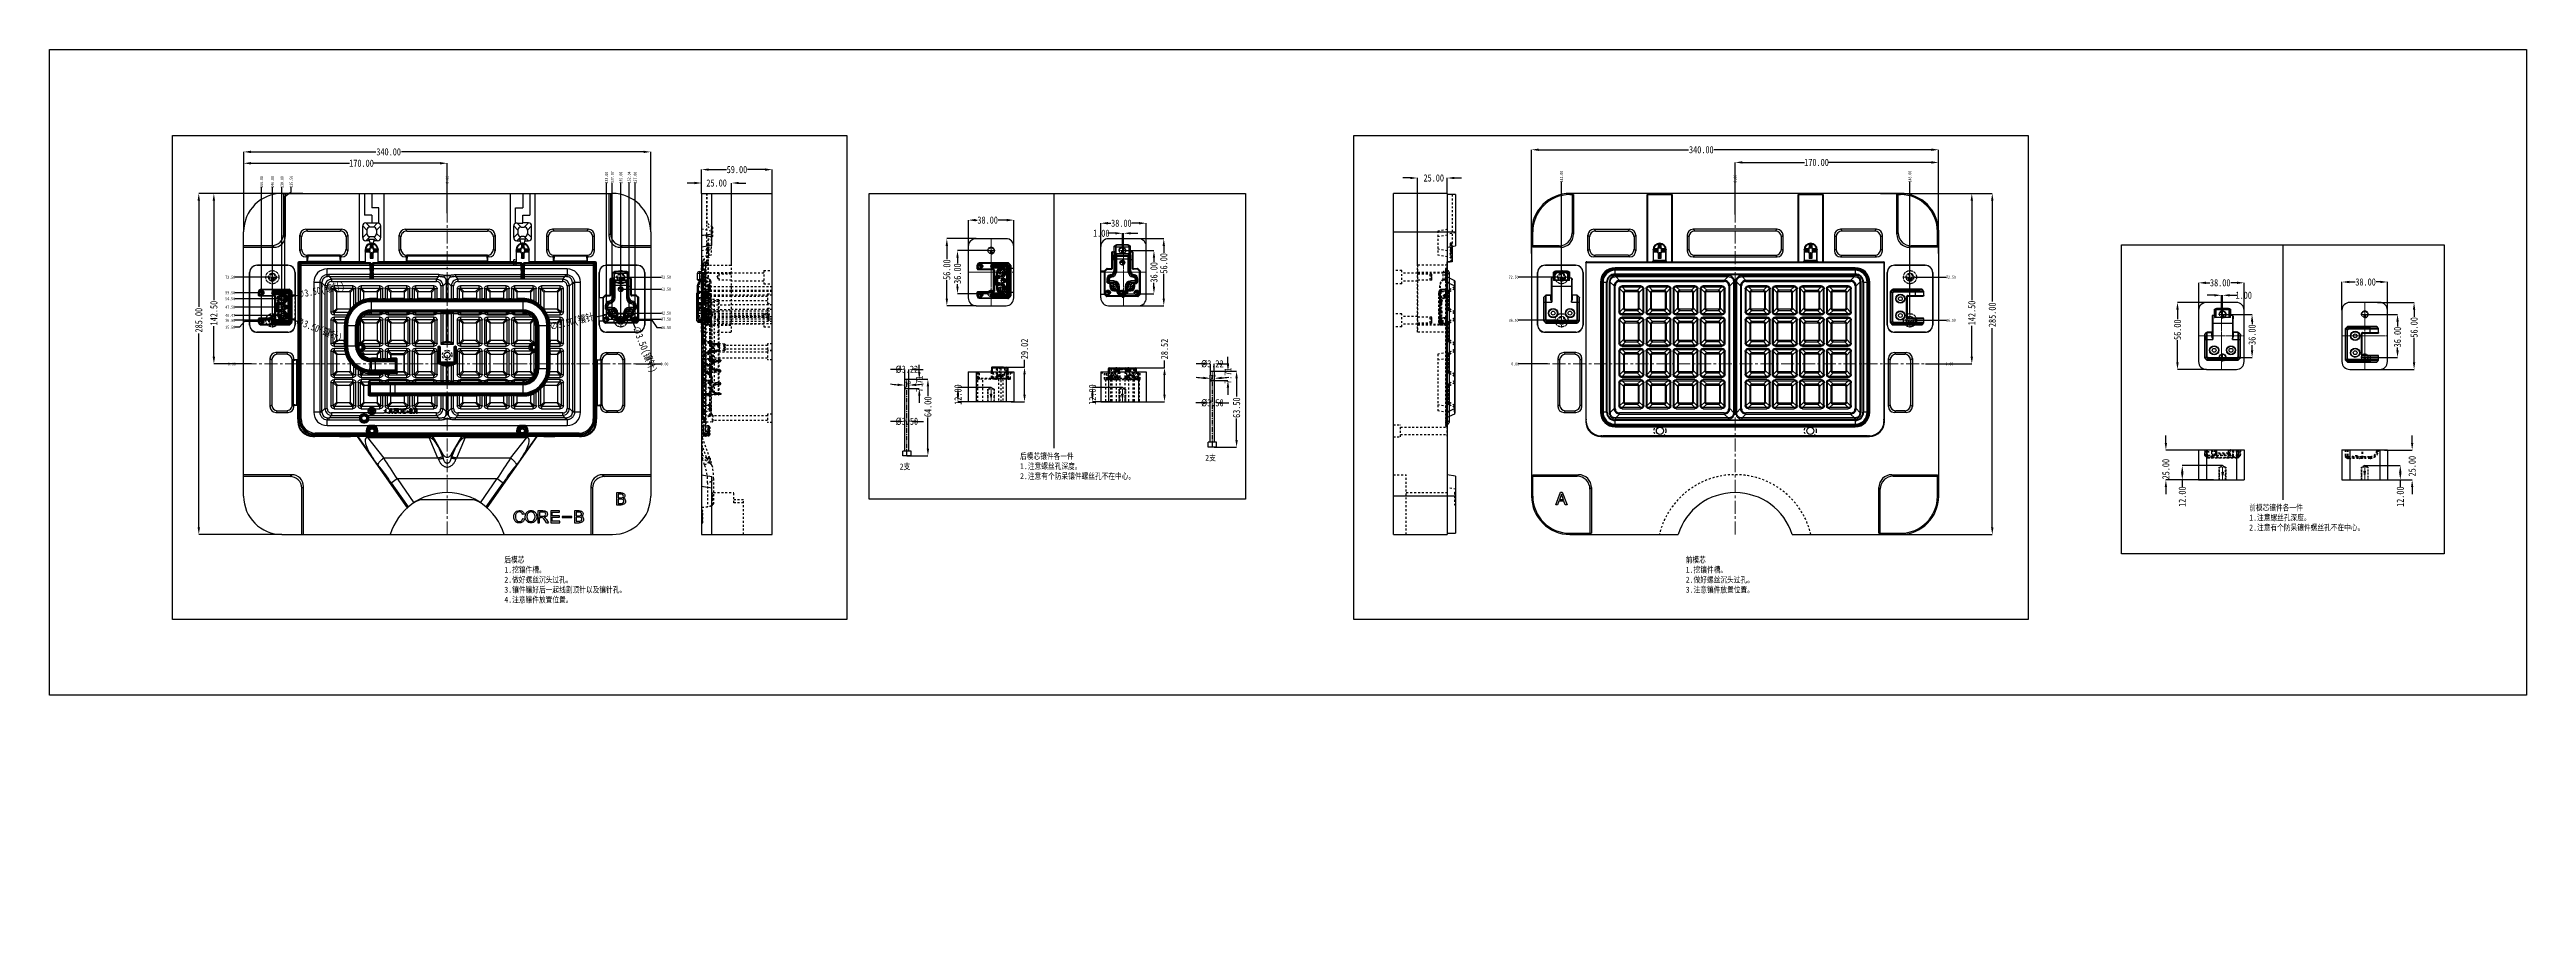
# Model space of a CAD drawing. Header units: millimetres. Extents: x -174 to 1895, y -261 to 458.
import ezdxf
from ezdxf.enums import TextEntityAlignment as Align

# ---------------------------------------------------------------- set-up
doc = ezdxf.new("R2010")
doc.units = ezdxf.units.MM
doc.header["$LTSCALE"] = 16.335
doc.header["$PDMODE"] = 3
doc.header["$PDSIZE"] = 0.3125
doc.linetypes.add('CENTER', pattern=[0.6, 0.375, -0.075, 0.075, -0.075])
doc.linetypes.add('HIDDEN', pattern=[0.2, 0.1, -0.1])
doc.layers.get('0').update_dxf_attribs({"linetype": 'CONTINUOUS'})
doc.layers.get('Defpoints').update_dxf_attribs({"linetype": 'CONTINUOUS'})
for name, color, linetype in [('202', 7, 'CONTINUOUS'), ('250', 7, 'CONTINUOUS'), ('DEFAULT_2', 8, 'HIDDEN')]:
    doc.layers.add(name, color=color, linetype=linetype)
for name, color, linetype, lineweight in [('center', 1, 'CENTER', 9), ('dim', 82, 'CONTINUOUS', 9), ('epin', 13, 'CONTINUOUS', 9), ('screw', 33, 'CONTINUOUS', 13)]:
    doc.layers.add(name, color=color, linetype=linetype, lineweight=lineweight)
doc.styles.get("Standard").update_dxf_attribs({"font": 'txt', "width": 0.8})
doc.styles.add('TXT', font='txt.shx', dxfattribs={"bigfont": 'gbcbig.shx'})
doc.styles.add('TXT05', font='txt.shx', dxfattribs={"width": 0.5, "bigfont": 'gbcbig.shx'})
doc.dimstyles.get("Standard").update_dxf_attribs({"dimtxt": 0.15625, "dimasz": 0.1875, "dimexe": 0.125, "dimexo": 0.0625, "dimtad": 0, "dimtih": 1, "dimtoh": 1, "dimdsep": 46, "dimtxsty": 'Standard', "dimcen": 0.09, "dimadec": 0, "dimazin": 0, "dimtp": 0.01, "dimtm": 0.01, "dimtfac": 1, "dimtofl": 0, "dimtmove": 0, "dimatfit": 3, "dimfxl": 0, "dimtolj": 1, "dimarcsym": 0})

# ---------------------------------------------------------------- blocks, each defined once
blk = doc.blocks.new('screw_m6_j')
at = {"layer": 'screw', "color": 1, "linetype": 'CENTER', "ltscale": 0.342088}
for p, q in [((-6.05, 0), (6.05, 0)), ((0, -6.05), (0, 6.05))]:
    blk.add_line(p, q, dxfattribs=at)
at = {"layer": 'screw', "color": 8, "linetype": 'HIDDEN', "ltscale": 0.342088}
for radius in [5.5, 3.25]:
    blk.add_circle((0, 0), radius, dxfattribs=at)
at = {"layer": 'screw', "color": 6, "style": 'TXT'}
blk.add_text('M6', height=1.65, dxfattribs=at).set_placement((-1.43, -2.2))
blk = doc.blocks.new('epin_ejp_4')
at = {"layer": 'epin'}
h = blk.add_hatch(dxfattribs=at)
h.set_pattern_fill('_ANSI31', color=123, scale=0.1, angle=90, style=0)
h.set_pattern_definition([(135, (-303.2672, -257.49673), (-0.2245064, -0.2245064), [])])
h.paths.add_polyline_path([(0, 2, 0.4142136), (-2, 0), (0, 0)])
h.paths.add_polyline_path([(2, 0), (0, 0), (0, -2, 0.4142136)])
at = {"layer": 'epin', "color": 1, "linetype": 'CENTER', "ltscale": 0.124395}
for p, q in [((-2.2, 0), (2.2, 0)), ((0, -2.2), (0, 2.2))]:
    blk.add_line(p, q, dxfattribs=at)
at = {"layer": 'epin'}
blk.add_circle((0, 0), 2, dxfattribs=at)
at = {"layer": 'epin', "color": 6, "style": 'TXT05', "width": 0.5}
blk.add_text('%%c4', height=1.4, dxfattribs=at).set_placement((0.08, 0.2))
blk = doc.blocks.new('*D2')
at = {"color": 6, "lineweight": -2}
for p, q in [((364.8, 346.2), (358.8, 346.2)), ((370.8, 337.5), (370.8, 346.2)), ((395.8, 277.5), (395.8, 346.2)), ((401.8, 346.2), (407.8, 346.2))]:
    blk.add_line(p, q, dxfattribs=at)
at = {"color": 6}
for points in [[(364.8, 347.2), (364.8, 345.2), (370.8, 346.2)], [(401.8, 347.2), (401.8, 345.2), (395.8, 346.2)]]:
    blk.add_solid(points, dxfattribs=at)
at = {"layer": 'Defpoints', "color": 0}
for p in [(370.8, 346.2), (370.8, 337.5), (395.8, 277.5)]:
    blk.add_point(p, dxfattribs=at)
at = {"color": 4, "insert": (383.3, 346.2), "char_height": 6, "attachment_point": 5}
blk.add_mtext('\\A1;25.00', dxfattribs=at)
blk = doc.blocks.new('*D3')
at = {"color": 6, "lineweight": -2}
for p, q in [((370.8, 337.5), (370.8, 357.4)), ((376.8, 357.4), (391.5, 357.4)), ((423.8, 357.4), (409.1, 357.4)), ((429.8, 337.5), (429.8, 357.4))]:
    blk.add_line(p, q, dxfattribs=at)
at = {"color": 6}
for points in [[(376.8, 358.4), (376.8, 356.4), (370.8, 357.4)], [(423.8, 358.4), (423.8, 356.4), (429.8, 357.4)]]:
    blk.add_solid(points, dxfattribs=at)
at = {"layer": 'Defpoints', "color": 0}
for p in [(370.8, 357.4), (370.8, 337.5), (429.8, 337.5)]:
    blk.add_point(p, dxfattribs=at)
at = {"color": 4, "insert": (400.3, 357.4), "char_height": 6, "attachment_point": 5}
blk.add_mtext('\\A1;59.00', dxfattribs=at)
blk = doc.blocks.new('*D5')
at = {"color": 6, "lineweight": -2}
blk.add_line((33.8, 252.2), (27.9, 251), dxfattribs=at)
at = {"color": 6}
blk.add_solid([(27.7, 252), (28.1, 250), (22, 249.9)], dxfattribs=at)
at = {"layer": 'Defpoints', "color": 0}
for p in [(18.6, 249.2), (22, 249.9)]:
    blk.add_point(p, dxfattribs=at)
at = {"color": 4, "insert": (52.6, 255.9), "char_height": 6, "attachment_point": 5, "rotation": 11.155}
blk.add_mtext('\\A1;∅3.50(镶针)', dxfattribs=at)
blk = doc.blocks.new('*D6')
at = {"color": 6, "lineweight": -2}
blk.add_line((33, 230.4), (27.5, 232.6), dxfattribs=at)
at = {"color": 6}
blk.add_solid([(27.8, 233.5), (27.1, 231.7), (21.9, 234.8)], dxfattribs=at)
at = {"layer": 'Defpoints', "color": 0}
for p in [(18.6, 236.1), (21.9, 234.8)]:
    blk.add_point(p, dxfattribs=at)
at = {"color": 4, "insert": (50.9, 223.3), "char_height": 6, "attachment_point": 5, "rotation": 338.3785}
blk.add_mtext('\\A1;∅3.50(镶针)', dxfattribs=at)
blk = doc.blocks.new('*D7')
at = {"color": 6, "lineweight": -2}
blk.add_line((282.8, 234.4), (288.7, 235.8), dxfattribs=at)
at = {"color": 6}
blk.add_solid([(288.5, 236.7), (288.9, 234.8), (294.5, 237.1)], dxfattribs=at)
at = {"layer": 'Defpoints', "color": 0}
for p in [(294.5, 237.1), (297.9, 237.9)]:
    blk.add_point(p, dxfattribs=at)
at = {"color": 4, "insert": (264.1, 230.1), "char_height": 6, "attachment_point": 5, "rotation": 12.936}
blk.add_mtext('\\A1;∅3.50(镶针)', dxfattribs=at)
blk = doc.blocks.new('*D8')
at = {"color": 6, "lineweight": -2}
blk.add_line((315.5, 224.8), (313.2, 230.3), dxfattribs=at)
at = {"color": 6}
blk.add_solid([(314.1, 230.7), (312.3, 229.9), (311, 235.9)], dxfattribs=at)
at = {"layer": 'Defpoints', "color": 0}
for p in [(309.6, 239.1), (311, 235.9)]:
    blk.add_point(p, dxfattribs=at)
at = {"color": 4, "insert": (322.7, 206.9), "char_height": 6, "attachment_point": 5, "rotation": 292.1285}
blk.add_mtext('\\A1;∅3.50(镶针)', dxfattribs=at)
blk = doc.blocks.new('*D9')
at = {"layer": 'Defpoints', "color": 0}
for p in [(158.3, 195), (315.9, 195), (337.3, 195)]:
    blk.add_point(p, dxfattribs=at)
at = {"layer": 'dim', "color": 6, "lineweight": -2}
blk.add_line((315.9, 195), (337.3, 195), dxfattribs=at)
at = {"layer": 'dim', "color": 4, "insert": (339.8, 195), "char_height": 2.5, "attachment_point": 5}
blk.add_mtext('\\A1;0.00', dxfattribs=at)
blk = doc.blocks.new('*D10')
at = {"layer": 'Defpoints', "color": 0}
for p in [(298.7, 231.5), (337.3, 225.4), (158.3, 195)]:
    blk.add_point(p, dxfattribs=at)
at = {"layer": 'dim', "color": 6, "lineweight": -2}
for p, q in [((298.7, 231.5), (329.3, 231.5)), ((329.3, 231.5), (333.3, 225.4)), ((333.3, 225.4), (337.3, 225.4))]:
    blk.add_line(p, q, dxfattribs=at)
at = {"layer": 'dim', "color": 4, "insert": (341.1, 225.4), "char_height": 2.5, "attachment_point": 5}
blk.add_mtext('\\A1;36.50', dxfattribs=at)
blk = doc.blocks.new('*D11')
at = {"layer": 'Defpoints', "color": 0}
for p in [(293.5, 232.5), (337.3, 232.5), (158.3, 195)]:
    blk.add_point(p, dxfattribs=at)
at = {"layer": 'dim', "color": 6, "lineweight": -2}
blk.add_line((293.5, 232.5), (337.3, 232.5), dxfattribs=at)
at = {"layer": 'dim', "color": 4, "insert": (341.1, 232.5), "char_height": 2.5, "attachment_point": 5}
blk.add_mtext('\\A1;37.50', dxfattribs=at)
blk = doc.blocks.new('*D12')
at = {"layer": 'Defpoints', "color": 0}
for p in [(297.2, 237.5), (337.3, 237.5), (158.3, 195)]:
    blk.add_point(p, dxfattribs=at)
at = {"layer": 'dim', "color": 6, "lineweight": -2}
blk.add_line((297.2, 237.5), (337.3, 237.5), dxfattribs=at)
at = {"layer": 'dim', "color": 4, "insert": (341.1, 237.5), "char_height": 2.5, "attachment_point": 5}
blk.add_mtext('\\A1;42.50', dxfattribs=at)
blk = doc.blocks.new('*D13')
at = {"layer": 'Defpoints', "color": 0}
for p in [(305.5, 257.5), (337.3, 257.5), (158.3, 195)]:
    blk.add_point(p, dxfattribs=at)
at = {"layer": 'dim', "color": 6, "lineweight": -2}
blk.add_line((305.5, 257.5), (337.3, 257.5), dxfattribs=at)
at = {"layer": 'dim', "color": 4, "insert": (341.1, 257.5), "char_height": 2.5, "attachment_point": 5}
blk.add_mtext('\\A1;62.50', dxfattribs=at)
blk = doc.blocks.new('*D14')
at = {"layer": 'Defpoints', "color": 0}
for p in [(304.4, 267.5), (337.3, 267.5), (158.3, 195)]:
    blk.add_point(p, dxfattribs=at)
at = {"layer": 'dim', "color": 6, "lineweight": -2}
blk.add_line((304.4, 267.5), (337.3, 267.5), dxfattribs=at)
at = {"layer": 'dim', "color": 4, "insert": (341.1, 267.5), "char_height": 2.5, "attachment_point": 5}
blk.add_mtext('\\A1;72.50', dxfattribs=at)
blk = doc.blocks.new('*D15')
at = {"layer": 'Defpoints', "color": 0}
for p in [(158.3, 346.4), (158.3, 321.1), (158.3, 195)]:
    blk.add_point(p, dxfattribs=at)
at = {"layer": 'dim', "color": 6, "lineweight": -2}
blk.add_line((158.3, 321.1), (158.3, 346.4), dxfattribs=at)
at = {"layer": 'dim', "color": 4, "insert": (158.3, 348.9), "char_height": 2.5, "attachment_point": 5, "rotation": 90}
blk.add_mtext('\\A1;0.00', dxfattribs=at)
blk = doc.blocks.new('*D16')
at = {"layer": 'Defpoints', "color": 0}
for p in [(291.3, 346.4), (291.3, 234.7), (158.3, 195)]:
    blk.add_point(p, dxfattribs=at)
at = {"layer": 'dim', "color": 6, "lineweight": -2}
blk.add_line((291.3, 234.7), (291.3, 346.4), dxfattribs=at)
at = {"layer": 'dim', "color": 4, "insert": (291.3, 350.7), "char_height": 2.5, "attachment_point": 5, "rotation": 90}
blk.add_mtext('\\A1;133.00', dxfattribs=at)
blk = doc.blocks.new('*D17')
at = {"layer": 'Defpoints', "color": 0}
for p in [(296.2, 346.4), (296.2, 237.5), (158.3, 195)]:
    blk.add_point(p, dxfattribs=at)
at = {"layer": 'dim', "color": 6, "lineweight": -2}
blk.add_line((296.2, 237.5), (296.2, 346.4), dxfattribs=at)
at = {"layer": 'dim', "color": 4, "insert": (296.2, 351.1), "char_height": 2.5, "attachment_point": 5, "rotation": 90}
blk.add_mtext('\\A1;137.97', dxfattribs=at)
blk = doc.blocks.new('*D18')
at = {"layer": 'Defpoints', "color": 0}
for p in [(303.3, 346.4), (303.3, 233.6), (158.3, 195)]:
    blk.add_point(p, dxfattribs=at)
at = {"layer": 'dim', "color": 6, "lineweight": -2}
blk.add_line((303.3, 233.6), (303.3, 346.4), dxfattribs=at)
at = {"layer": 'dim', "color": 4, "insert": (303.3, 350.7), "char_height": 2.5, "attachment_point": 5, "rotation": 90}
blk.add_mtext('\\A1;145.00', dxfattribs=at)
blk = doc.blocks.new('*D19')
at = {"layer": 'Defpoints', "color": 0}
for p in [(310.3, 346.4), (310.3, 236.8), (158.3, 195)]:
    blk.add_point(p, dxfattribs=at)
at = {"layer": 'dim', "color": 6, "lineweight": -2}
blk.add_line((310.3, 236.8), (310.3, 346.4), dxfattribs=at)
at = {"layer": 'dim', "color": 4, "insert": (310.3, 350.9), "char_height": 2.5, "attachment_point": 5, "rotation": 90}
blk.add_mtext('\\A1;152.04', dxfattribs=at)
blk = doc.blocks.new('*D20')
at = {"layer": 'Defpoints', "color": 0}
for p in [(315.3, 346.4), (315.3, 234.7), (158.3, 195)]:
    blk.add_point(p, dxfattribs=at)
at = {"layer": 'dim', "color": 6, "lineweight": -2}
blk.add_line((315.3, 234.7), (315.3, 346.4), dxfattribs=at)
at = {"layer": 'dim', "color": 4, "insert": (315.3, 350.7), "char_height": 2.5, "attachment_point": 5, "rotation": 90}
blk.add_mtext('\\A1;157.00', dxfattribs=at)
blk = doc.blocks.new('*D21')
at = {"layer": 'Defpoints', "color": 0}
for p in [(-19.1, 195), (-5.3, 195), (158.3, 195)]:
    blk.add_point(p, dxfattribs=at)
at = {"layer": 'dim', "color": 6, "lineweight": -2}
blk.add_line((-5.3, 195), (-19.1, 195), dxfattribs=at)
at = {"layer": 'dim', "color": 4, "insert": (-21.6, 195), "char_height": 2.5, "attachment_point": 5}
blk.add_mtext('\\A1;0.00', dxfattribs=at)
blk = doc.blocks.new('*D22')
at = {"layer": 'Defpoints', "color": 0}
for p in [(-19.1, 231.5), (10.7, 231.5), (158.3, 195)]:
    blk.add_point(p, dxfattribs=at)
at = {"layer": 'dim', "color": 6, "lineweight": -2}
blk.add_line((10.7, 231.5), (-19.1, 231.5), dxfattribs=at)
at = {"layer": 'dim', "color": 4, "insert": (-23, 231.5), "char_height": 2.5, "attachment_point": 5}
blk.add_mtext('\\A1;36.50', dxfattribs=at)
blk = doc.blocks.new('*D23')
at = {"layer": 'Defpoints', "color": 0}
for p in [(4.9, 230.5), (-19.1, 225.7), (158.3, 195)]:
    blk.add_point(p, dxfattribs=at)
at = {"layer": 'dim', "color": 6, "lineweight": -2}
for p, q in [((-11.1, 230.5), (-15.1, 225.7)), ((4.9, 230.5), (-11.1, 230.5)), ((-15.1, 225.7), (-19.1, 225.7))]:
    blk.add_line(p, q, dxfattribs=at)
at = {"layer": 'dim', "color": 4, "insert": (-23, 225.7), "char_height": 2.5, "attachment_point": 5}
blk.add_mtext('\\A1;35.50', dxfattribs=at)
blk = doc.blocks.new('*D24')
at = {"layer": 'Defpoints', "color": 0}
for p in [(-19.1, 235.5), (19.7, 235.5), (158.3, 195)]:
    blk.add_point(p, dxfattribs=at)
at = {"layer": 'dim', "color": 6, "lineweight": -2}
blk.add_line((19.7, 235.5), (-19.1, 235.5), dxfattribs=at)
at = {"layer": 'dim', "color": 4, "insert": (-23, 235.5), "char_height": 2.5, "attachment_point": 5}
blk.add_mtext('\\A1;40.47', dxfattribs=at)
blk = doc.blocks.new('*D25')
at = {"layer": 'Defpoints', "color": 0}
for p in [(-19.1, 242.5), (22.3, 242.5), (158.3, 195)]:
    blk.add_point(p, dxfattribs=at)
at = {"layer": 'dim', "color": 6, "lineweight": -2}
blk.add_line((22.3, 242.5), (-19.1, 242.5), dxfattribs=at)
at = {"layer": 'dim', "color": 4, "insert": (-23, 242.5), "char_height": 2.5, "attachment_point": 5}
blk.add_mtext('\\A1;47.50', dxfattribs=at)
blk = doc.blocks.new('*D26')
at = {"layer": 'Defpoints', "color": 0}
for p in [(-19.1, 249.5), (20.3, 249.5), (158.3, 195)]:
    blk.add_point(p, dxfattribs=at)
at = {"layer": 'dim', "color": 6, "lineweight": -2}
blk.add_line((20.3, 249.5), (-19.1, 249.5), dxfattribs=at)
at = {"layer": 'dim', "color": 4, "insert": (-23.1, 249.5), "char_height": 2.5, "attachment_point": 5}
blk.add_mtext('\\A1;54.54', dxfattribs=at)
blk = doc.blocks.new('*D28')
at = {"layer": 'Defpoints', "color": 0}
for p in [(-19.1, 254.5), (3.3, 254.5), (158.3, 195)]:
    blk.add_point(p, dxfattribs=at)
at = {"layer": 'dim', "color": 6, "lineweight": -2}
blk.add_line((3.3, 254.5), (-19.1, 254.5), dxfattribs=at)
at = {"layer": 'dim', "color": 4, "insert": (-23, 254.5), "char_height": 2.5, "attachment_point": 5}
blk.add_mtext('\\A1;59.50', dxfattribs=at)
blk = doc.blocks.new('*D29')
at = {"layer": 'Defpoints', "color": 0}
for p in [(-19.1, 267.5), (10.8, 267.5), (158.3, 195)]:
    blk.add_point(p, dxfattribs=at)
at = {"layer": 'dim', "color": 6, "lineweight": -2}
blk.add_line((10.8, 267.5), (-19.1, 267.5), dxfattribs=at)
at = {"layer": 'dim', "color": 4, "insert": (-23, 267.5), "char_height": 2.5, "attachment_point": 5}
blk.add_mtext('\\A1;72.50', dxfattribs=at)
blk = doc.blocks.new('*D30')
at = {"layer": 'Defpoints', "color": 0}
for p in [(20.3, 342.8), (20.3, 236.1), (158.3, 195)]:
    blk.add_point(p, dxfattribs=at)
at = {"layer": 'dim', "color": 6, "lineweight": -2}
blk.add_line((20.3, 236.1), (20.3, 342.8), dxfattribs=at)
at = {"layer": 'dim', "color": 4, "insert": (20.3, 347.1), "char_height": 2.5, "attachment_point": 5, "rotation": 90}
blk.add_mtext('\\A1;138.00', dxfattribs=at)
blk = doc.blocks.new('*D31')
at = {"layer": 'Defpoints', "color": 0}
for p in [(28, 342.8), (22.8, 244.7), (158.3, 195)]:
    blk.add_point(p, dxfattribs=at)
at = {"layer": 'dim', "color": 6, "lineweight": -2}
for p, q in [((22.8, 334.8), (28, 338.8)), ((22.8, 244.7), (22.8, 334.8)), ((28, 338.8), (28, 342.8))]:
    blk.add_line(p, q, dxfattribs=at)
at = {"layer": 'dim', "color": 4, "insert": (28, 347.3), "char_height": 2.5, "attachment_point": 5, "rotation": 90}
blk.add_mtext('\\A1;135.50', dxfattribs=at)
blk = doc.blocks.new('*D32')
at = {"layer": 'Defpoints', "color": 0}
for p in [(12.3, 342.8), (12.3, 237.5), (158.3, 195)]:
    blk.add_point(p, dxfattribs=at)
at = {"layer": 'dim', "color": 6, "lineweight": -2}
blk.add_line((12.3, 237.5), (12.3, 342.8), dxfattribs=at)
at = {"layer": 'dim', "color": 4, "insert": (12.3, 347.1), "char_height": 2.5, "attachment_point": 5, "rotation": 90}
blk.add_mtext('\\A1;146.00', dxfattribs=at)
blk = doc.blocks.new('*D33')
at = {"layer": 'Defpoints', "color": 0}
for p in [(3.3, 342.8), (3.3, 232.7), (158.3, 195)]:
    blk.add_point(p, dxfattribs=at)
at = {"layer": 'dim', "color": 6, "lineweight": -2}
blk.add_line((3.3, 232.7), (3.3, 342.8), dxfattribs=at)
at = {"layer": 'dim', "color": 4, "insert": (3.3, 347.1), "char_height": 2.5, "attachment_point": 5, "rotation": 90}
blk.add_mtext('\\A1;155.00', dxfattribs=at)
blk = doc.blocks.new('*D34')
at = {"color": 6, "lineweight": -2}
for p, q in [((-11.7, 305.5), (-11.7, 372.2)), ((-5.7, 372.2), (98.6, 372.2)), ((322.3, 372.2), (120.2, 372.2)), ((328.3, 305.5), (328.3, 372.2))]:
    blk.add_line(p, q, dxfattribs=at)
at = {"color": 6}
for points in [[(-5.7, 373.2), (-5.7, 371.2), (-11.7, 372.2)], [(322.3, 373.2), (322.3, 371.2), (328.3, 372.2)]]:
    blk.add_solid(points, dxfattribs=at)
at = {"layer": 'Defpoints', "color": 0}
for p in [(-11.7, 372.2), (-11.7, 305.5), (328.3, 305.5)]:
    blk.add_point(p, dxfattribs=at)
at = {"color": 4, "insert": (109.4, 372.2), "char_height": 6, "attachment_point": 5}
blk.add_mtext('\\A1;340.00', dxfattribs=at)
blk = doc.blocks.new('*D35')
at = {"color": 6, "lineweight": -2}
for p, q in [((37.6, 337.5), (-49.2, 337.5)), ((-49.2, 331.5), (-49.2, 242.8)), ((-49.2, 58.5), (-49.2, 220.4)), ((20.3, 52.5), (-49.2, 52.5))]:
    blk.add_line(p, q, dxfattribs=at)
at = {"color": 6}
for points in [[(-50.2, 331.5), (-48.2, 331.5), (-49.2, 337.5)], [(-50.2, 58.5), (-48.2, 58.5), (-49.2, 52.5)]]:
    blk.add_solid(points, dxfattribs=at)
at = {"layer": 'Defpoints', "color": 0}
for p in [(37.6, 337.5), (-49.2, 52.5), (20.3, 52.5)]:
    blk.add_point(p, dxfattribs=at)
at = {"color": 4, "insert": (-49.2, 231.6), "char_height": 6, "attachment_point": 5, "rotation": 90}
blk.add_mtext('\\A1;285.00', dxfattribs=at)
blk = doc.blocks.new('*D36')
at = {"color": 6, "lineweight": -2}
for p, q in [((37.6, 337.5), (-36.6, 337.5)), ((-36.6, 331.5), (-36.6, 248.3)), ((-36.6, 201), (-36.6, 226.7)), ((-5.3, 195), (-36.6, 195))]:
    blk.add_line(p, q, dxfattribs=at)
at = {"color": 6}
for points in [[(-37.6, 331.5), (-35.6, 331.5), (-36.6, 337.5)], [(-37.6, 201), (-35.6, 201), (-36.6, 195)]]:
    blk.add_solid(points, dxfattribs=at)
at = {"layer": 'Defpoints', "color": 0}
for p in [(37.6, 337.5), (-36.6, 195), (-5.3, 195)]:
    blk.add_point(p, dxfattribs=at)
at = {"color": 4, "insert": (-36.6, 237.5), "char_height": 6, "attachment_point": 5, "rotation": 90}
blk.add_mtext('\\A1;142.50', dxfattribs=at)
blk = doc.blocks.new('*D37')
at = {"color": 6, "lineweight": -2}
for p, q in [((-11.7, 305.5), (-11.7, 362.7)), ((-5.7, 362.7), (76.7, 362.7)), ((152.3, 362.7), (96.7, 362.7)), ((158.3, 333.7), (158.3, 362.7))]:
    blk.add_line(p, q, dxfattribs=at)
at = {"color": 6}
for points in [[(-5.7, 363.7), (-5.7, 361.7), (-11.7, 362.7)], [(152.3, 363.7), (152.3, 361.7), (158.3, 362.7)]]:
    blk.add_solid(points, dxfattribs=at)
at = {"layer": 'Defpoints', "color": 0}
for p in [(158.3, 362.7), (158.3, 333.7), (-11.7, 305.5)]:
    blk.add_point(p, dxfattribs=at)
at = {"color": 4, "insert": (86.7, 362.7), "char_height": 6, "attachment_point": 5}
blk.add_mtext('\\A1;170.00', dxfattribs=at)
blk = doc.blocks.new('screw_m6_g')
at = {"layer": 'screw', "color": 1, "linetype": 'CENTER', "ltscale": 0.186593}
for p, q in [((-3.3, 0), (3.3, 0)), ((0, -3.3), (0, 3.3))]:
    blk.add_line(p, q, dxfattribs=at)
at = {"layer": 'screw', "linetype": 'HIDDEN', "ltscale": 0.186593}
blk.add_circle((0, 0), 2.5, dxfattribs=at)
at = {"layer": 'screw', "color": 92, "linetype": 'HIDDEN', "ltscale": 0.186593}
blk.add_arc((0, 0), 3, 270, 180, dxfattribs=at)
at = {"layer": 'screw', "color": 6, "style": 'TXT'}
blk.add_text('M6', height=1.2, dxfattribs=at).set_placement((-1.02, -1.5))
blk = doc.blocks.new('*D41')
at = {"color": 6, "lineweight": -2}
for p, q in [((593.6, 293.2), (593.6, 315.2)), ((599.6, 315.2), (600.9, 315.2)), ((625.6, 315.2), (618.5, 315.2)), ((631.6, 293.2), (631.6, 315.2))]:
    blk.add_line(p, q, dxfattribs=at)
at = {"color": 6}
for points in [[(599.6, 316.2), (599.6, 314.2), (593.6, 315.2)], [(625.6, 316.2), (625.6, 314.2), (631.6, 315.2)]]:
    blk.add_solid(points, dxfattribs=at)
at = {"layer": 'Defpoints', "color": 0}
for p in [(593.6, 315.2), (593.6, 293.2), (631.6, 293.2)]:
    blk.add_point(p, dxfattribs=at)
at = {"color": 4, "insert": (609.7, 315.2), "char_height": 6, "attachment_point": 5}
blk.add_mtext('\\A1;38.00', dxfattribs=at)
blk = doc.blocks.new('*D42')
at = {"color": 6, "lineweight": -2}
for p, q in [((600.1, 299.7), (575.6, 299.7)), ((575.6, 293.7), (575.6, 282.6)), ((575.6, 249.7), (575.6, 265)), ((600.1, 243.7), (575.6, 243.7))]:
    blk.add_line(p, q, dxfattribs=at)
at = {"color": 6}
for points in [[(574.6, 293.7), (576.6, 293.7), (575.6, 299.7)], [(574.6, 249.7), (576.6, 249.7), (575.6, 243.7)]]:
    blk.add_solid(points, dxfattribs=at)
at = {"layer": 'Defpoints', "color": 0}
for p in [(600.1, 299.7), (575.6, 243.7), (600.1, 243.7)]:
    blk.add_point(p, dxfattribs=at)
at = {"color": 4, "insert": (575.6, 273.8), "char_height": 6, "attachment_point": 5, "rotation": 90}
blk.add_mtext('\\A1;56.00', dxfattribs=at)
blk = doc.blocks.new('*D43')
at = {"color": 6, "lineweight": -2}
for p, q in [((609.3, 289.7), (584.5, 289.7)), ((584.5, 283.7), (584.5, 279.3)), ((584.5, 259.7), (584.5, 261.7)), ((609.3, 253.7), (584.5, 253.7))]:
    blk.add_line(p, q, dxfattribs=at)
at = {"color": 6}
for points in [[(583.5, 283.7), (585.5, 283.7), (584.5, 289.7)], [(583.5, 259.7), (585.5, 259.7), (584.5, 253.7)]]:
    blk.add_solid(points, dxfattribs=at)
at = {"layer": 'Defpoints', "color": 0}
for p in [(609.3, 289.7), (584.5, 253.7), (609.3, 253.7)]:
    blk.add_point(p, dxfattribs=at)
at = {"color": 4, "insert": (584.5, 270.5), "char_height": 6, "attachment_point": 5, "rotation": 90}
blk.add_mtext('\\A1;36.00', dxfattribs=at)
blk = doc.blocks.new('*D44')
at = {"color": 6, "lineweight": -2}
for p, q in [((716.2, 304.2), (710.2, 304.2)), ((722.2, 293), (722.2, 304.2)), ((723.2, 293.7), (723.2, 304.2)), ((729.2, 304.2), (735.2, 304.2))]:
    blk.add_line(p, q, dxfattribs=at)
at = {"color": 6}
for points in [[(716.2, 305.2), (716.2, 303.2), (722.2, 304.2)], [(729.2, 305.2), (729.2, 303.2), (723.2, 304.2)]]:
    blk.add_solid(points, dxfattribs=at)
at = {"layer": 'Defpoints', "color": 0}
for p in [(722.2, 293), (723.2, 304.2), (723.2, 293.7)]:
    blk.add_point(p, dxfattribs=at)
at = {"color": 4, "insert": (704.6, 304.2), "char_height": 6, "attachment_point": 5}
blk.add_mtext('\\A1;1.00', dxfattribs=at)
blk = doc.blocks.new('*D45')
at = {"color": 6, "lineweight": -2}
for p, q in [((704.2, 293.2), (704.2, 312.6)), ((710.2, 312.6), (712.6, 312.6)), ((736.2, 312.6), (730.2, 312.6)), ((742.2, 293.2), (742.2, 312.6))]:
    blk.add_line(p, q, dxfattribs=at)
at = {"color": 6}
for points in [[(710.2, 313.6), (710.2, 311.6), (704.2, 312.6)], [(736.2, 313.6), (736.2, 311.6), (742.2, 312.6)]]:
    blk.add_solid(points, dxfattribs=at)
at = {"layer": 'Defpoints', "color": 0}
for p in [(704.2, 312.6), (704.2, 293.2), (742.2, 293.2)]:
    blk.add_point(p, dxfattribs=at)
at = {"color": 4, "insert": (721.4, 312.6), "char_height": 6, "attachment_point": 5}
blk.add_mtext('\\A1;38.00', dxfattribs=at)
blk = doc.blocks.new('*D46')
at = {"color": 6, "lineweight": -2}
for p, q in [((735.7, 299.7), (756.8, 299.7)), ((756.8, 293.7), (756.8, 287.9)), ((756.8, 249.7), (756.8, 270.3)), ((735.7, 243.7), (756.8, 243.7))]:
    blk.add_line(p, q, dxfattribs=at)
at = {"color": 6}
for points in [[(755.8, 293.7), (757.8, 293.7), (756.8, 299.7)], [(755.8, 249.7), (757.8, 249.7), (756.8, 243.7)]]:
    blk.add_solid(points, dxfattribs=at)
at = {"layer": 'Defpoints', "color": 0}
for p in [(735.7, 299.7), (735.7, 243.7), (756.8, 243.7)]:
    blk.add_point(p, dxfattribs=at)
at = {"color": 4, "insert": (756.8, 279.1), "char_height": 6, "attachment_point": 5, "rotation": 90}
blk.add_mtext('\\A1;56.00', dxfattribs=at)
blk = doc.blocks.new('*D47')
at = {"color": 6, "lineweight": -2}
for p, q in [((725.5, 289.7), (748.6, 289.7)), ((748.6, 283.7), (748.6, 280.4)), ((725.5, 253.7), (748.6, 253.7)), ((748.6, 259.7), (748.6, 262.8))]:
    blk.add_line(p, q, dxfattribs=at)
at = {"color": 6}
for points in [[(747.6, 283.7), (749.6, 283.7), (748.6, 289.7)], [(747.6, 259.7), (749.6, 259.7), (748.6, 253.7)]]:
    blk.add_solid(points, dxfattribs=at)
at = {"layer": 'Defpoints', "color": 0}
for p in [(725.5, 289.7), (725.5, 253.7), (748.6, 253.7)]:
    blk.add_point(p, dxfattribs=at)
at = {"color": 4, "insert": (748.6, 271.6), "char_height": 6, "attachment_point": 5, "rotation": 90}
blk.add_mtext('\\A1;36.00', dxfattribs=at)
blk = doc.blocks.new('*D49')
at = {"color": 6, "lineweight": -2}
for p, q in [((623.3, 192.4), (640.5, 192.4)), ((640.5, 192.4), (640.5, 198.4)), ((640.5, 169.4), (640.5, 186.4)), ((629.3, 163.4), (640.5, 163.4))]:
    blk.add_line(p, q, dxfattribs=at)
at = {"color": 6}
for points in [[(639.5, 186.4), (641.5, 186.4), (640.5, 192.4)], [(639.5, 169.4), (641.5, 169.4), (640.5, 163.4)]]:
    blk.add_solid(points, dxfattribs=at)
at = {"layer": 'Defpoints', "color": 0}
for p in [(623.3, 192.4), (629.3, 163.4), (640.5, 163.4)]:
    blk.add_point(p, dxfattribs=at)
at = {"color": 4, "insert": (640.5, 207.6), "char_height": 6, "attachment_point": 5, "rotation": 90}
blk.add_mtext('\\A1;29.02', dxfattribs=at)
blk = doc.blocks.new('*D50')
at = {"color": 6, "lineweight": -2}
for p, q in [((722.2, 191.9), (757.4, 191.9)), ((757.4, 191.9), (757.4, 197.9)), ((757.4, 169.4), (757.4, 185.9)), ((742.2, 163.4), (757.4, 163.4))]:
    blk.add_line(p, q, dxfattribs=at)
at = {"color": 6}
for points in [[(756.4, 185.9), (758.4, 185.9), (757.4, 191.9)], [(756.4, 169.4), (758.4, 169.4), (757.4, 163.4)]]:
    blk.add_solid(points, dxfattribs=at)
at = {"layer": 'Defpoints', "color": 0}
for p in [(722.2, 191.9), (742.2, 163.4), (757.4, 163.4)]:
    blk.add_point(p, dxfattribs=at)
at = {"color": 4, "insert": (757.4, 207.5), "char_height": 6, "attachment_point": 5, "rotation": 90}
blk.add_mtext('\\A1;28.52', dxfattribs=at)
blk = doc.blocks.new('*D51')
at = {"color": 6, "lineweight": -2}
for p, q in [((722.2, 175.4), (697.2, 175.4)), ((713.4, 163.4), (697.2, 163.4))]:
    blk.add_line(p, q, dxfattribs=at)
at = {"color": 6}
for points in [[(696.2, 169.4), (698.2, 169.4), (697.2, 175.4)], [(696.2, 169.4), (698.2, 169.4), (697.2, 163.4)]]:
    blk.add_solid(points, dxfattribs=at)
at = {"layer": 'Defpoints', "color": 0}
for p in [(722.2, 175.4), (697.2, 163.4), (713.4, 163.4)]:
    blk.add_point(p, dxfattribs=at)
at = {"color": 4, "insert": (697.2, 169.4), "char_height": 6, "attachment_point": 5, "rotation": 90}
blk.add_mtext('\\A1;12.00', dxfattribs=at)
blk = doc.blocks.new('*D52')
at = {"color": 6, "lineweight": -2}
for p, q in [((612.6, 175.4), (584.9, 175.4)), ((612.6, 163.4), (584.9, 163.4))]:
    blk.add_line(p, q, dxfattribs=at)
at = {"color": 6}
for points in [[(583.9, 169.4), (585.9, 169.4), (584.9, 175.4)], [(583.9, 169.4), (585.9, 169.4), (584.9, 163.4)]]:
    blk.add_solid(points, dxfattribs=at)
at = {"layer": 'Defpoints', "color": 0}
for p in [(612.6, 175.4), (584.9, 163.4), (612.6, 163.4)]:
    blk.add_point(p, dxfattribs=at)
at = {"color": 4, "insert": (584.9, 169.4), "char_height": 6, "attachment_point": 5, "rotation": 90}
blk.add_mtext('\\A1;12.00', dxfattribs=at)
blk = doc.blocks.new('*D54')
at = {"color": 6, "lineweight": -2}
for p, q in [((534.6, 190.5), (528.6, 190.5)), ((540.6, 182.2), (540.6, 190.5)), ((543.8, 182.2), (543.8, 190.5)), ((549.8, 190.5), (555.8, 190.5))]:
    blk.add_line(p, q, dxfattribs=at)
at = {"color": 6}
for points in [[(534.6, 191.5), (534.6, 189.5), (540.6, 190.5)], [(549.8, 191.5), (549.8, 189.5), (543.8, 190.5)]]:
    blk.add_solid(points, dxfattribs=at)
at = {"layer": 'Defpoints', "color": 0}
for p in [(543.8, 190.5), (540.6, 182.2), (543.8, 182.2)]:
    blk.add_point(p, dxfattribs=at)
at = {"color": 4, "insert": (542.2, 190.5), "char_height": 6, "attachment_point": 5}
blk.add_mtext('\\A1;%%c3.22', dxfattribs=at)
blk = doc.blocks.new('*D55')
at = {"color": 6, "lineweight": -2}
for p, q in [((789.8, 195.1), (783.8, 195.1)), ((795.8, 189.1), (795.8, 195.1)), ((799, 189), (799, 195.1)), ((805, 195.1), (811, 195.1))]:
    blk.add_line(p, q, dxfattribs=at)
at = {"color": 6}
for points in [[(789.8, 196.1), (789.8, 194.1), (795.8, 195.1)], [(805, 196.1), (805, 194.1), (799, 195.1)]]:
    blk.add_solid(points, dxfattribs=at)
at = {"layer": 'Defpoints', "color": 0}
for p in [(795.8, 195.1), (795.8, 189.1), (799, 189)]:
    blk.add_point(p, dxfattribs=at)
at = {"color": 4, "insert": (797.4, 195.1), "char_height": 6, "attachment_point": 5}
blk.add_mtext('\\A1;%%c3.22', dxfattribs=at)
blk = doc.blocks.new('*D56')
at = {"color": 6, "lineweight": -2}
for p, q in [((797.4, 189), (810.4, 189)), ((810.4, 195), (810.4, 201)), ((797.4, 181.3), (810.4, 181.3)), ((810.4, 175.3), (810.4, 169.3))]:
    blk.add_line(p, q, dxfattribs=at)
at = {"color": 6}
for points in [[(809.4, 195), (811.4, 195), (810.4, 189)], [(809.4, 175.3), (811.4, 175.3), (810.4, 181.3)]]:
    blk.add_solid(points, dxfattribs=at)
at = {"layer": 'Defpoints', "color": 0}
for p in [(797.4, 189), (797.4, 181.3), (810.4, 181.3)]:
    blk.add_point(p, dxfattribs=at)
at = {"color": 4, "insert": (810.4, 185.2), "char_height": 6, "attachment_point": 5, "rotation": 90}
blk.add_mtext('\\A1;7.71', dxfattribs=at)
blk = doc.blocks.new('*D57')
at = {"color": 6, "lineweight": -2}
for p, q in [((797.4, 189), (817.6, 189)), ((817.6, 183), (817.6, 167.7)), ((817.6, 131.5), (817.6, 149.3)), ((798.9, 125.5), (817.6, 125.5))]:
    blk.add_line(p, q, dxfattribs=at)
at = {"color": 6}
for points in [[(816.6, 183), (818.6, 183), (817.6, 189)], [(816.6, 131.5), (818.6, 131.5), (817.6, 125.5)]]:
    blk.add_solid(points, dxfattribs=at)
at = {"layer": 'Defpoints', "color": 0}
for p in [(797.4, 189), (798.9, 125.5), (817.6, 125.5)]:
    blk.add_point(p, dxfattribs=at)
at = {"color": 4, "insert": (817.6, 158.5), "char_height": 6, "attachment_point": 5, "rotation": 90}
blk.add_mtext('\\A1;63.50', dxfattribs=at)
blk = doc.blocks.new('*D58')
at = {"color": 6, "lineweight": -2}
for p, q in [((789.7, 162.5), (783.7, 162.5)), ((795.7, 164.5), (795.7, 162.5)), ((799.2, 164.5), (799.2, 162.5)), ((805.2, 162.5), (811.2, 162.5))]:
    blk.add_line(p, q, dxfattribs=at)
at = {"color": 6}
for points in [[(789.7, 163.5), (789.7, 161.5), (795.7, 162.5)], [(805.2, 163.5), (805.2, 161.5), (799.2, 162.5)]]:
    blk.add_solid(points, dxfattribs=at)
at = {"layer": 'Defpoints', "color": 0}
for p in [(795.7, 164.5), (795.7, 162.5), (799.2, 164.5)]:
    blk.add_point(p, dxfattribs=at)
at = {"color": 4, "insert": (797.4, 162.5), "char_height": 6, "attachment_point": 5}
blk.add_mtext('\\A1;%%c3.50', dxfattribs=at)
blk = doc.blocks.new('*D59')
at = {"color": 6, "lineweight": -2}
for p, q in [((552.6, 188.2), (552.6, 194.2)), ((542.2, 182.2), (552.6, 182.2)), ((542.2, 174.5), (552.6, 174.5)), ((552.6, 168.5), (552.6, 162.5))]:
    blk.add_line(p, q, dxfattribs=at)
at = {"color": 6}
for points in [[(551.6, 188.2), (553.6, 188.2), (552.6, 182.2)], [(551.6, 168.5), (553.6, 168.5), (552.6, 174.5)]]:
    blk.add_solid(points, dxfattribs=at)
at = {"layer": 'Defpoints', "color": 0}
for p in [(542.2, 182.2), (542.2, 174.5), (552.6, 174.5)]:
    blk.add_point(p, dxfattribs=at)
at = {"color": 4, "insert": (552.6, 178.4), "char_height": 6, "attachment_point": 5, "rotation": 90}
blk.add_mtext('\\A1;7.71', dxfattribs=at)
blk = doc.blocks.new('*D60')
at = {"color": 6, "lineweight": -2}
for p, q in [((542.2, 182.2), (559.8, 182.2)), ((559.8, 176.2), (559.8, 168)), ((559.8, 124.2), (559.8, 150.4)), ((542.2, 118.2), (559.8, 118.2))]:
    blk.add_line(p, q, dxfattribs=at)
at = {"color": 6}
for points in [[(558.8, 176.2), (560.8, 176.2), (559.8, 182.2)], [(558.8, 124.2), (560.8, 124.2), (559.8, 118.2)]]:
    blk.add_solid(points, dxfattribs=at)
at = {"layer": 'Defpoints', "color": 0}
for p in [(542.2, 182.2), (542.2, 118.2), (559.8, 118.2)]:
    blk.add_point(p, dxfattribs=at)
at = {"color": 4, "insert": (559.8, 159.2), "char_height": 6, "attachment_point": 5, "rotation": 90}
blk.add_mtext('\\A1;64.00', dxfattribs=at)
blk = doc.blocks.new('*D61')
at = {"color": 6, "lineweight": -2}
for p, q in [((534.5, 147), (528.5, 147)), ((540.5, 148.4), (540.5, 147)), ((544, 148.4), (544, 147)), ((550, 147), (556, 147))]:
    blk.add_line(p, q, dxfattribs=at)
at = {"color": 6}
for points in [[(534.5, 148), (534.5, 146), (540.5, 147)], [(550, 148), (550, 146), (544, 147)]]:
    blk.add_solid(points, dxfattribs=at)
at = {"layer": 'Defpoints', "color": 0}
for p in [(540.5, 148.4), (540.5, 147), (544, 148.4)]:
    blk.add_point(p, dxfattribs=at)
at = {"color": 4, "insert": (542.2, 147), "char_height": 6, "attachment_point": 5}
blk.add_mtext('\\A1;%%c3.50', dxfattribs=at)
blk = doc.blocks.new('*D62')
at = {"color": 6, "lineweight": -2}
for start, end in [(261.9116, 265.4558), (274.5442, 278.0884)]:
    blk.add_arc((542.2, 274.3), 97, start, end, dxfattribs=at)
at = {"color": 6}
for points in [[(534.6, 178.6), (534.5, 176.6), (540.5, 177.3)], [(550, 176.6), (549.9, 178.6), (543.9, 177.3)]]:
    blk.add_solid(points, dxfattribs=at)
at = {"layer": 'Defpoints', "color": 0}
for p in [(540.5, 174.5), (540.6, 182.2), (541.7, 177.3), (543.8, 182.2), (544, 174.5)]:
    blk.add_point(p, dxfattribs=at)
at = {"color": 4, "insert": (543, 177.3), "char_height": 6, "attachment_point": 5, "rotation": 0.4693}
blk.add_mtext('\\A1;2°', dxfattribs=at)
blk = doc.blocks.new('*D63')
at = {"color": 6, "lineweight": -2}
for start, end in [(261.9946, 265.4973), (274.5027, 278.0054)]:
    blk.add_arc((797.4, 281.2), 98.2, start, end, dxfattribs=at)
at = {"color": 6}
for points in [[(789.8, 184.3), (789.7, 182.3), (795.7, 183)], [(805.2, 182.3), (805.1, 184.3), (799.1, 183)]]:
    blk.add_solid(points, dxfattribs=at)
at = {"layer": 'Defpoints', "color": 0}
for p in [(795.8, 189), (799, 189), (795.7, 181.3), (796.9, 183), (799.2, 181.3)]:
    blk.add_point(p, dxfattribs=at)
at = {"color": 4, "insert": (797.4, 183), "char_height": 6, "attachment_point": 5}
blk.add_mtext('\\A1;2°', dxfattribs=at)
blk = doc.blocks.new('*D65')
at = {"color": 6, "lineweight": -2}
for p, q in [((962.6, 350.4), (956.6, 350.4)), ((968.6, 277.5), (968.6, 350.4)), ((993.6, 337.5), (993.6, 350.4)), ((999.6, 350.4), (1005.6, 350.4))]:
    blk.add_line(p, q, dxfattribs=at)
at = {"color": 6}
for points in [[(962.6, 351.4), (962.6, 349.4), (968.6, 350.4)], [(999.6, 351.4), (999.6, 349.4), (993.6, 350.4)]]:
    blk.add_solid(points, dxfattribs=at)
at = {"layer": 'Defpoints', "color": 0}
for p in [(993.6, 350.4), (993.6, 337.5), (968.6, 277.5)]:
    blk.add_point(p, dxfattribs=at)
at = {"color": 4, "insert": (982.3, 350.4), "char_height": 6, "attachment_point": 5}
blk.add_mtext('\\A1;25.00', dxfattribs=at)
blk = doc.blocks.new('*D66')
at = {"layer": 'Defpoints', "color": 0}
for p in [(1234, 195), (1393.1, 195), (1410.5, 195)]:
    blk.add_point(p, dxfattribs=at)
at = {"layer": 'dim', "color": 6, "lineweight": -2}
blk.add_line((1393.1, 195), (1410.5, 195), dxfattribs=at)
at = {"layer": 'dim', "color": 4, "insert": (1413, 195), "char_height": 2.5, "attachment_point": 5}
blk.add_mtext('\\A1;0.00', dxfattribs=at)
blk = doc.blocks.new('*D67')
at = {"layer": 'Defpoints', "color": 0}
for p in [(1384.5, 267.5), (1410.5, 267.5), (1234, 195)]:
    blk.add_point(p, dxfattribs=at)
at = {"layer": 'dim', "color": 6, "lineweight": -2}
blk.add_line((1384.5, 267.5), (1410.5, 267.5), dxfattribs=at)
at = {"layer": 'dim', "color": 4, "insert": (1414.3, 267.5), "char_height": 2.5, "attachment_point": 5}
blk.add_mtext('\\A1;72.50', dxfattribs=at)
blk = doc.blocks.new('*D68')
at = {"layer": 'Defpoints', "color": 0}
for p in [(1386.1, 231.5), (1410.5, 231.5), (1234, 195)]:
    blk.add_point(p, dxfattribs=at)
at = {"layer": 'dim', "color": 6, "lineweight": -2}
blk.add_line((1386.1, 231.5), (1410.5, 231.5), dxfattribs=at)
at = {"layer": 'dim', "color": 4, "insert": (1414.3, 231.5), "char_height": 2.5, "attachment_point": 5}
blk.add_mtext('\\A1;36.50', dxfattribs=at)
blk = doc.blocks.new('*D69')
at = {"layer": 'Defpoints', "color": 0}
for p in [(1052.9, 267.5), (1085.2, 267.5), (1234, 195)]:
    blk.add_point(p, dxfattribs=at)
at = {"layer": 'dim', "color": 6, "lineweight": -2}
blk.add_line((1085.2, 267.5), (1052.9, 267.5), dxfattribs=at)
at = {"layer": 'dim', "color": 4, "insert": (1049, 267.5), "char_height": 2.5, "attachment_point": 5}
blk.add_mtext('\\A1;72.50', dxfattribs=at)
blk = doc.blocks.new('*D70')
at = {"layer": 'Defpoints', "color": 0}
for p in [(1052.9, 231.5), (1085.2, 231.5), (1234, 195)]:
    blk.add_point(p, dxfattribs=at)
at = {"layer": 'dim', "color": 6, "lineweight": -2}
blk.add_line((1085.2, 231.5), (1052.9, 231.5), dxfattribs=at)
at = {"layer": 'dim', "color": 4, "insert": (1049, 231.5), "char_height": 2.5, "attachment_point": 5}
blk.add_mtext('\\A1;36.50', dxfattribs=at)
blk = doc.blocks.new('*D71')
at = {"layer": 'Defpoints', "color": 0}
for p in [(1052.9, 195), (1077.2, 195), (1234, 195)]:
    blk.add_point(p, dxfattribs=at)
at = {"layer": 'dim', "color": 6, "lineweight": -2}
blk.add_line((1077.2, 195), (1052.9, 195), dxfattribs=at)
at = {"layer": 'dim', "color": 4, "insert": (1050.4, 195), "char_height": 2.5, "attachment_point": 5}
blk.add_mtext('\\A1;0.00', dxfattribs=at)
blk = doc.blocks.new('*D72')
at = {"layer": 'Defpoints', "color": 0}
for p in [(1089, 347.3), (1089, 235.8), (1234, 195)]:
    blk.add_point(p, dxfattribs=at)
at = {"layer": 'dim', "color": 6, "lineweight": -2}
blk.add_line((1089, 235.8), (1089, 347.3), dxfattribs=at)
at = {"layer": 'dim', "color": 4, "insert": (1089, 351.6), "char_height": 2.5, "attachment_point": 5, "rotation": 90}
blk.add_mtext('\\A1;145.00', dxfattribs=at)
blk = doc.blocks.new('*D73')
at = {"layer": 'Defpoints', "color": 0}
for p in [(1234, 347.3), (1234, 320), (1234, 195)]:
    blk.add_point(p, dxfattribs=at)
at = {"layer": 'dim', "color": 6, "lineweight": -2}
blk.add_line((1234, 320), (1234, 347.3), dxfattribs=at)
at = {"layer": 'dim', "color": 4, "insert": (1234, 349.8), "char_height": 2.5, "attachment_point": 5, "rotation": 90}
blk.add_mtext('\\A1;0.00', dxfattribs=at)
blk = doc.blocks.new('*D74')
at = {"layer": 'Defpoints', "color": 0}
for p in [(1380, 347.3), (1380, 237.5), (1234, 195)]:
    blk.add_point(p, dxfattribs=at)
at = {"layer": 'dim', "color": 6, "lineweight": -2}
blk.add_line((1380, 237.5), (1380, 347.3), dxfattribs=at)
at = {"layer": 'dim', "color": 4, "insert": (1380, 351.6), "char_height": 2.5, "attachment_point": 5, "rotation": 90}
blk.add_mtext('\\A1;146.00', dxfattribs=at)
blk = doc.blocks.new('*D75')
at = {"color": 6, "lineweight": -2}
for p, q in [((1064, 287.3), (1064, 374)), ((1070, 374), (1195, 374)), ((1398, 374), (1216.6, 374)), ((1404, 287.3), (1404, 374))]:
    blk.add_line(p, q, dxfattribs=at)
at = {"color": 6}
for points in [[(1070, 375), (1070, 373), (1064, 374)], [(1398, 375), (1398, 373), (1404, 374)]]:
    blk.add_solid(points, dxfattribs=at)
at = {"layer": 'Defpoints', "color": 0}
for p in [(1064, 374), (1064, 287.3), (1404, 287.3)]:
    blk.add_point(p, dxfattribs=at)
at = {"color": 4, "insert": (1205.8, 374), "char_height": 6, "attachment_point": 5}
blk.add_mtext('\\A1;340.00', dxfattribs=at)
blk = doc.blocks.new('*D76')
at = {"color": 6, "lineweight": -2}
for p, q in [((1234, 324), (1234, 363.4)), ((1240, 363.4), (1292, 363.4)), ((1398, 363.4), (1312, 363.4)), ((1404, 287.3), (1404, 363.4))]:
    blk.add_line(p, q, dxfattribs=at)
at = {"color": 6}
for points in [[(1240, 364.4), (1240, 362.4), (1234, 363.4)], [(1398, 364.4), (1398, 362.4), (1404, 363.4)]]:
    blk.add_solid(points, dxfattribs=at)
at = {"layer": 'Defpoints', "color": 0}
for p in [(1234, 363.4), (1234, 324), (1404, 287.3)]:
    blk.add_point(p, dxfattribs=at)
at = {"color": 4, "insert": (1302, 363.4), "char_height": 6, "attachment_point": 5}
blk.add_mtext('\\A1;170.00', dxfattribs=at)
blk = doc.blocks.new('*D77')
at = {"color": 6, "lineweight": -2}
for p, q in [((1355.5, 337.5), (1448.8, 337.5)), ((1448.8, 331.5), (1448.8, 247.3)), ((1448.8, 58.5), (1448.8, 224.9)), ((1343, 52.5), (1448.8, 52.5))]:
    blk.add_line(p, q, dxfattribs=at)
at = {"color": 6}
for points in [[(1447.8, 331.5), (1449.8, 331.5), (1448.8, 337.5)], [(1447.8, 58.5), (1449.8, 58.5), (1448.8, 52.5)]]:
    blk.add_solid(points, dxfattribs=at)
at = {"layer": 'Defpoints', "color": 0}
for p in [(1355.5, 337.5), (1343, 52.5), (1448.8, 52.5)]:
    blk.add_point(p, dxfattribs=at)
at = {"color": 4, "insert": (1448.8, 236.1), "char_height": 6, "attachment_point": 5, "rotation": 90}
blk.add_mtext('\\A1;285.00', dxfattribs=at)
blk = doc.blocks.new('*D78')
at = {"color": 6, "lineweight": -2}
for p, q in [((1355.5, 337.5), (1431.7, 337.5)), ((1431.7, 331.5), (1431.7, 248.4)), ((1431.7, 201), (1431.7, 226.8)), ((1398.3, 195), (1431.7, 195))]:
    blk.add_line(p, q, dxfattribs=at)
at = {"color": 6}
for points in [[(1430.7, 331.5), (1432.7, 331.5), (1431.7, 337.5)], [(1430.7, 201), (1432.7, 201), (1431.7, 195)]]:
    blk.add_solid(points, dxfattribs=at)
at = {"layer": 'Defpoints', "color": 0}
for p in [(1355.5, 337.5), (1398.3, 195), (1431.7, 195)]:
    blk.add_point(p, dxfattribs=at)
at = {"color": 4, "insert": (1431.7, 237.6), "char_height": 6, "attachment_point": 5, "rotation": 90}
blk.add_mtext('\\A1;142.50', dxfattribs=at)
blk = doc.blocks.new('*D80')
at = {"color": 6, "lineweight": -2}
for p, q in [((1799.5, 129.1), (1799.5, 135.1)), ((1776.3, 123.1), (1799.5, 123.1)), ((1776.3, 98.1), (1799.5, 98.1)), ((1799.5, 92.1), (1799.5, 86.1))]:
    blk.add_line(p, q, dxfattribs=at)
at = {"color": 6}
for points in [[(1798.5, 129.1), (1800.5, 129.1), (1799.5, 123.1)], [(1798.5, 92.1), (1800.5, 92.1), (1799.5, 98.1)]]:
    blk.add_solid(points, dxfattribs=at)
at = {"layer": 'Defpoints', "color": 0}
for p in [(1776.3, 123.1), (1776.3, 98.1), (1799.5, 98.1)]:
    blk.add_point(p, dxfattribs=at)
at = {"color": 4, "insert": (1799.5, 109.6), "char_height": 6, "attachment_point": 5, "rotation": 90}
blk.add_mtext('\\A1;25.00', dxfattribs=at)
blk = doc.blocks.new('*D81')
at = {"color": 6, "lineweight": -2}
for p, q in [((1759.9, 110.1), (1789.6, 110.1)), ((1759.9, 98.1), (1789.6, 98.1)), ((1789.6, 98.1), (1789.6, 92.1))]:
    blk.add_line(p, q, dxfattribs=at)
at = {"color": 6}
for points in [[(1788.6, 104.1), (1790.6, 104.1), (1789.6, 110.1)], [(1788.6, 104.1), (1790.6, 104.1), (1789.6, 98.1)]]:
    blk.add_solid(points, dxfattribs=at)
at = {"layer": 'Defpoints', "color": 0}
for p in [(1759.9, 110.1), (1759.9, 98.1), (1789.6, 98.1)]:
    blk.add_point(p, dxfattribs=at)
at = {"color": 4, "insert": (1789.6, 84.1), "char_height": 6, "attachment_point": 5, "rotation": 90}
blk.add_mtext('\\A1;12.00', dxfattribs=at)
blk = doc.blocks.new('*D82')
at = {"color": 6, "lineweight": -2}
for p, q in [((1641.2, 110.1), (1607.5, 110.1)), ((1633.5, 98.1), (1607.5, 98.1)), ((1607.5, 98.1), (1607.5, 92.1))]:
    blk.add_line(p, q, dxfattribs=at)
at = {"color": 6}
for points in [[(1606.5, 104.1), (1608.5, 104.1), (1607.5, 110.1)], [(1606.5, 104.1), (1608.5, 104.1), (1607.5, 98.1)]]:
    blk.add_solid(points, dxfattribs=at)
at = {"layer": 'Defpoints', "color": 0}
for p in [(1641.2, 110.1), (1607.5, 98.1), (1633.5, 98.1)]:
    blk.add_point(p, dxfattribs=at)
at = {"color": 4, "insert": (1607.5, 84.1), "char_height": 6, "attachment_point": 5, "rotation": 90}
blk.add_mtext('\\A1;12.00', dxfattribs=at)
blk = doc.blocks.new('*D83')
at = {"color": 6, "lineweight": -2}
for p, q in [((1593.8, 129.1), (1593.8, 135.1)), ((1625.4, 123.1), (1593.8, 123.1)), ((1625.4, 98.1), (1593.8, 98.1)), ((1593.8, 92.1), (1593.8, 86.1))]:
    blk.add_line(p, q, dxfattribs=at)
at = {"color": 6}
for points in [[(1592.8, 129.1), (1594.8, 129.1), (1593.8, 123.1)], [(1592.8, 92.1), (1594.8, 92.1), (1593.8, 98.1)]]:
    blk.add_solid(points, dxfattribs=at)
at = {"layer": 'Defpoints', "color": 0}
for p in [(1593.8, 123.1), (1625.4, 123.1), (1625.4, 98.1)]:
    blk.add_point(p, dxfattribs=at)
at = {"color": 4, "insert": (1593.8, 107.1), "char_height": 6, "attachment_point": 5, "rotation": 90}
blk.add_mtext('\\A1;25.00', dxfattribs=at)
blk = doc.blocks.new('*D84')
at = {"color": 6, "lineweight": -2}
for p, q in [((1770.5, 246.4), (1801.1, 246.4)), ((1801.1, 240.4), (1801.1, 234.4)), ((1801.1, 196.4), (1801.1, 216.8)), ((1770.5, 190.4), (1801.1, 190.4))]:
    blk.add_line(p, q, dxfattribs=at)
at = {"color": 6}
for points in [[(1800.1, 240.4), (1802.1, 240.4), (1801.1, 246.4)], [(1800.1, 196.4), (1802.1, 196.4), (1801.1, 190.4)]]:
    blk.add_solid(points, dxfattribs=at)
at = {"layer": 'Defpoints', "color": 0}
for p in [(1770.5, 246.4), (1770.5, 190.4), (1801.1, 190.4)]:
    blk.add_point(p, dxfattribs=at)
at = {"color": 4, "insert": (1801.1, 225.6), "char_height": 6, "attachment_point": 5, "rotation": 90}
blk.add_mtext('\\A1;56.00', dxfattribs=at)
blk = doc.blocks.new('*D85')
at = {"color": 6, "lineweight": -2}
for p, q in [((1740.9, 239.9), (1740.9, 263.5)), ((1746.9, 263.5), (1751.8, 263.5)), ((1772.9, 263.5), (1769.4, 263.5)), ((1778.9, 239.9), (1778.9, 263.5))]:
    blk.add_line(p, q, dxfattribs=at)
at = {"color": 6}
for points in [[(1746.9, 264.5), (1746.9, 262.5), (1740.9, 263.5)], [(1772.9, 264.5), (1772.9, 262.5), (1778.9, 263.5)]]:
    blk.add_solid(points, dxfattribs=at)
at = {"layer": 'Defpoints', "color": 0}
for p in [(1740.9, 263.5), (1740.9, 239.9), (1778.9, 239.9)]:
    blk.add_point(p, dxfattribs=at)
at = {"color": 4, "insert": (1760.6, 263.5), "char_height": 6, "attachment_point": 5}
blk.add_mtext('\\A1;38.00', dxfattribs=at)
blk = doc.blocks.new('*D86')
at = {"color": 6, "lineweight": -2}
for p, q in [((1763.2, 236.4), (1787.3, 236.4)), ((1787.3, 230.4), (1787.3, 226.3)), ((1787.3, 206.4), (1787.3, 208.7)), ((1763.2, 200.4), (1787.3, 200.4))]:
    blk.add_line(p, q, dxfattribs=at)
at = {"color": 6}
for points in [[(1786.3, 230.4), (1788.3, 230.4), (1787.3, 236.4)], [(1786.3, 206.4), (1788.3, 206.4), (1787.3, 200.4)]]:
    blk.add_solid(points, dxfattribs=at)
at = {"layer": 'Defpoints', "color": 0}
for p in [(1763.2, 236.4), (1763.2, 200.4), (1787.3, 200.4)]:
    blk.add_point(p, dxfattribs=at)
at = {"color": 4, "insert": (1787.3, 217.5), "char_height": 6, "attachment_point": 5, "rotation": 90}
blk.add_mtext('\\A1;36.00', dxfattribs=at)
blk = doc.blocks.new('*D87')
at = {"color": 6, "lineweight": -2}
for p, q in [((1621.2, 239.9), (1621.2, 262.8)), ((1627.2, 262.8), (1630.4, 262.8)), ((1653.2, 262.8), (1648, 262.8)), ((1659.2, 239.9), (1659.2, 262.8))]:
    blk.add_line(p, q, dxfattribs=at)
at = {"color": 6}
for points in [[(1627.2, 263.8), (1627.2, 261.8), (1621.2, 262.8)], [(1653.2, 263.8), (1653.2, 261.8), (1659.2, 262.8)]]:
    blk.add_solid(points, dxfattribs=at)
at = {"layer": 'Defpoints', "color": 0}
for p in [(1621.2, 262.8), (1621.2, 239.9), (1659.2, 239.9)]:
    blk.add_point(p, dxfattribs=at)
at = {"color": 4, "insert": (1639.2, 262.8), "char_height": 6, "attachment_point": 5}
blk.add_mtext('\\A1;38.00', dxfattribs=at)
blk = doc.blocks.new('*D88')
at = {"color": 6, "lineweight": -2}
for p, q in [((1627.7, 246.4), (1603.5, 246.4)), ((1603.5, 240.4), (1603.5, 232.4)), ((1603.5, 196.4), (1603.5, 214.8)), ((1627.7, 190.4), (1603.5, 190.4))]:
    blk.add_line(p, q, dxfattribs=at)
at = {"color": 6}
for points in [[(1602.5, 240.4), (1604.5, 240.4), (1603.5, 246.4)], [(1602.5, 196.4), (1604.5, 196.4), (1603.5, 190.4)]]:
    blk.add_solid(points, dxfattribs=at)
at = {"layer": 'Defpoints', "color": 0}
for p in [(1627.7, 246.4), (1603.5, 190.4), (1627.7, 190.4)]:
    blk.add_point(p, dxfattribs=at)
at = {"color": 4, "insert": (1603.5, 223.6), "char_height": 6, "attachment_point": 5, "rotation": 90}
blk.add_mtext('\\A1;56.00', dxfattribs=at)
blk = doc.blocks.new('*D89')
at = {"color": 6, "lineweight": -2}
for p, q in [((1643, 236.4), (1665.8, 236.4)), ((1665.8, 230.4), (1665.8, 228.3)), ((1665.8, 206.4), (1665.8, 210.7)), ((1643, 200.4), (1665.8, 200.4))]:
    blk.add_line(p, q, dxfattribs=at)
at = {"color": 6}
for points in [[(1664.8, 230.4), (1666.8, 230.4), (1665.8, 236.4)], [(1664.8, 206.4), (1666.8, 206.4), (1665.8, 200.4)]]:
    blk.add_solid(points, dxfattribs=at)
at = {"layer": 'Defpoints', "color": 0}
for p in [(1643, 236.4), (1643, 200.4), (1665.8, 200.4)]:
    blk.add_point(p, dxfattribs=at)
at = {"color": 4, "insert": (1665.8, 219.5), "char_height": 6, "attachment_point": 5, "rotation": 90}
blk.add_mtext('\\A1;36.00', dxfattribs=at)
blk = doc.blocks.new('*D90')
at = {"color": 6, "lineweight": -2}
for p, q in [((1634.2, 252.4), (1628.2, 252.4)), ((1640.2, 238.1), (1640.2, 252.4)), ((1641.2, 238.1), (1641.2, 252.4)), ((1647.2, 252.4), (1653.2, 252.4))]:
    blk.add_line(p, q, dxfattribs=at)
at = {"color": 6}
for points in [[(1634.2, 253.4), (1634.2, 251.4), (1640.2, 252.4)], [(1647.2, 253.4), (1647.2, 251.4), (1641.2, 252.4)]]:
    blk.add_solid(points, dxfattribs=at)
at = {"layer": 'Defpoints', "color": 0}
for p in [(1641.2, 252.4), (1640.2, 238.1), (1641.2, 238.1)]:
    blk.add_point(p, dxfattribs=at)
at = {"color": 4, "insert": (1658.8, 252.4), "char_height": 6, "attachment_point": 5}
blk.add_mtext('\\A1;1.00', dxfattribs=at)

msp = doc.modelspace()

# ---------------------------------------------------------------- linework, layer by layer
for p, q in [((664.874, 337.384), (664.874, 124.52)), ((1691.515, 294.44), (1691.515, 81.576))]:
    msp.add_line(p, q)
at = {"color": 7, "linetype": 'Continuous'}
for p, q in [((593.552, 293.183), (593.552, 250.183)), ((625.052, 299.683), (600.052, 299.683)), ((631.552, 250.183), (631.552, 293.183)), ((704.188, 250.183), (704.188, 293.183)), ((735.688, 299.683), (710.688, 299.683)), ((715.38, 288.828), (715.38, 293.306)), ((716.444, 293.046), (716.444, 287.621)), ((716.444, 293.046), (716.797, 292.896)), ((716.797, 292.896), (716.797, 287.391)), ((716.801, 293.001), (727.574, 293.001)), ((717.704, 294.683), (726.673, 294.683)), ((717.937, 294.53), (718.019, 294.495)), ((718.019, 294.495), (726.357, 294.495)), ((726.357, 294.495), (726.439, 294.53)), ((727.578, 292.896), (727.933, 293.046)), ((727.578, 292.896), (727.578, 287.391)), ((727.933, 293.046), (727.933, 287.621)), ((728.996, 288.828), (728.996, 293.306)), ((742.188, 250.183), (742.188, 293.183)), ((-6.733, 270.997), (-6.733, 227.997)), ((24.767, 277.497), (-0.233, 277.497)), ((31.267, 252.497), (31.267, 270.997)), ((285.267, 270.997), (285.267, 250.343)), ((316.767, 277.497), (291.767, 277.497)), ((296.459, 266.642), (296.459, 271.12)), ((297.523, 270.86), (297.523, 265.435)), ((297.523, 270.86), (297.876, 270.71)), ((297.876, 270.71), (297.876, 265.205)), ((297.88, 270.815), (308.653, 270.815)), ((298.783, 272.497), (307.752, 272.497)), ((299.016, 272.344), (299.098, 272.309)), ((299.098, 272.309), (307.436, 272.309)), ((307.436, 272.309), (307.518, 272.344)), ((308.657, 270.71), (309.012, 270.86)), ((308.657, 270.71), (308.657, 265.205)), ((309.012, 270.86), (309.012, 265.435)), ((310.075, 266.642), (310.075, 271.12)), ((323.267, 227.997), (323.267, 270.997)), ((367.265, 270.71), (368.979, 270.86)), ((367.265, 265.205), (367.265, 270.815)), ((368.634, 272.309), (370.783, 272.497)), ((368.979, 270.86), (368.979, 265.435)), ((601.005, 274.403), (601.005, 277.48)), ((601.005, 277.48), (601.604, 277.48)), ((601.005, 274.403), (601.102, 274.5)), ((601.102, 277.48), (601.102, 274.5)), ((601.102, 274.5), (614.29, 274.5)), ((601.156, 277.932), (602.182, 279.301)), ((601.635, 277.573), (601.156, 277.932)), ((602.26, 279.243), (601.233, 277.874)), ((601.507, 273.901), (601.604, 273.997)), ((614.193, 273.901), (601.507, 273.901)), ((601.604, 277.48), (601.604, 277.135)), ((601.604, 273.997), (601.604, 276.23)), ((601.604, 273.997), (614.29, 273.997)), ((602.661, 278.941), (601.635, 277.573)), ((602.661, 278.941), (602.182, 279.301)), ((602.785, 279.003), (602.785, 279.602)), ((602.785, 279.602), (626.668, 279.602)), ((626.668, 279.506), (602.785, 279.506)), ((626.668, 279.003), (602.785, 279.003)), ((613.437, 277.274), (613.437, 278.225)), ((625.663, 278.225), (613.437, 278.225)), ((613.437, 277.723), (625.663, 277.723)), ((613.437, 277.274), (625.663, 277.274)), ((613.437, 275.261), (613.437, 276.262)), ((613.437, 276.262), (622.806, 276.262)), ((619.698, 275.763), (613.437, 275.763)), ((613.437, 275.261), (619.698, 275.261)), ((614.29, 273.997), (614.193, 273.901)), ((614.29, 273.997), (614.29, 274.5)), ((614.792, 273.495), (614.695, 273.398)), ((614.695, 255.967), (614.695, 273.398)), ((614.792, 273.495), (614.792, 255.87)), ((614.792, 273.495), (615.294, 273.495)), ((615.294, 273.495), (615.294, 255.87)), ((617.087, 271.718), (617.087, 268.601)), ((617.087, 271.718), (618.173, 271.718)), ((617.589, 268.601), (617.589, 271.718)), ((617.671, 271.718), (617.671, 268.463)), ((618.173, 268.001), (618.173, 271.718)), ((619.698, 276.212), (619.698, 275.261)), ((620.444, 275.181), (620.55, 275.672)), ((620.46, 274.679), (620.444, 275.181)), ((620.552, 274.097), (620.552, 274.67)), ((621.11, 274.599), (620.552, 274.599)), ((620.552, 274.097), (622.554, 274.097)), ((622.554, 274.097), (622.939, 274.418)), ((622.952, 276.216), (625.445, 276.216)), ((623.386, 272.182), (625.206, 272.412)), ((623.386, 271.756), (625.206, 271.526)), ((625.445, 276.216), (625.866, 277.231)), ((625.553, 276.108), (625.445, 276.216)), ((625.553, 276.108), (626.568, 276.529)), ((625.553, 276.108), (625.553, 253.257)), ((625.663, 278.225), (625.663, 277.274)), ((626.039, 277.118), (626.711, 277.791)), ((626.039, 277.118), (626.455, 276.702)), ((626.356, 277.436), (626.773, 277.019)), ((627.128, 277.374), (626.455, 276.702)), ((626.611, 276.326), (626.611, 253.039)), ((626.611, 276.326), (627.562, 276.326)), ((626.668, 279.003), (626.668, 279.602)), ((626.711, 277.791), (627.128, 277.374)), ((626.846, 278.93), (627.269, 279.353)), ((628.267, 277.509), (626.846, 278.93)), ((627.06, 276.326), (627.06, 253.039)), ((628.622, 277.864), (627.201, 279.285)), ((627.269, 279.353), (628.69, 277.932)), ((627.562, 253.039), (627.562, 276.326)), ((628.267, 277.509), (628.69, 277.932)), ((628.34, 252.034), (628.34, 277.331)), ((628.34, 277.331), (628.939, 277.331)), ((628.843, 252.034), (628.843, 277.331)), ((628.939, 277.331), (628.939, 252.034)), ((631.552, 274.683), (628.939, 274.683)), ((707.885, 272.529), (704.188, 272.529)), ((707.291, 272.529), (707.291, 253.358)), ((707.383, 253.358), (707.383, 272.529)), ((707.498, 273.062), (708.923, 274.487)), ((707.928, 272.632), (707.498, 273.062)), ((707.573, 272.987), (708.998, 274.412)), ((707.885, 253.47), (707.885, 272.529)), ((707.928, 272.632), (709.353, 274.057)), ((709.353, 274.057), (708.923, 274.487)), ((709.456, 274.707), (712.892, 274.707)), ((709.456, 274.1), (709.456, 274.707)), ((709.456, 274.602), (712.997, 274.602)), ((709.456, 274.1), (712.997, 274.1)), ((712.901, 267.461), (712.574, 269.73)), ((712.997, 274.602), (712.892, 274.707)), ((712.997, 274.602), (712.997, 274.1)), ((713.394, 275.21), (713.394, 288.325)), ((713.5, 275.104), (713.394, 275.21)), ((713.5, 282.295), (716.192, 282.295)), ((713.5, 282.295), (713.5, 275.104)), ((713.5, 275.104), (714.002, 275.104)), ((713.897, 288.828), (715.38, 288.828)), ((714.002, 275.104), (714.002, 282.295)), ((715.188, 282.295), (715.188, 272.748)), ((715.188, 272.748), (717.48, 272.748)), ((716.192, 272.748), (716.192, 282.3)), ((716.475, 282.9), (727.901, 282.9)), ((716.475, 282.9), (716.475, 272.748)), ((716.797, 287.391), (727.578, 287.391)), ((726.929, 286.852), (717.447, 286.852)), ((717.447, 286.852), (717.447, 285.303)), ((726.929, 285.303), (717.448, 285.303)), ((717.456, 285.147), (726.92, 285.147)), ((717.48, 272.748), (717.48, 282.9)), ((726.897, 282.9), (726.897, 272.748)), ((726.897, 272.748), (729.189, 272.748)), ((726.929, 286.852), (726.929, 285.303)), ((727.901, 272.748), (727.901, 282.9)), ((727.933, 287.621), (727.932, 287.619)), ((727.932, 287.591), (727.932, 287.619)), ((728.184, 282.3), (728.184, 272.748)), ((728.184, 282.295), (730.876, 282.295)), ((728.996, 288.828), (730.479, 288.828)), ((729.189, 272.748), (729.189, 282.295)), ((730.374, 282.295), (730.374, 275.104)), ((730.876, 275.104), (730.374, 275.104)), ((730.876, 282.295), (730.876, 275.104)), ((730.982, 275.21), (730.876, 275.104)), ((730.982, 288.325), (730.982, 275.21)), ((731.484, 274.707), (731.379, 274.602)), ((734.92, 274.602), (731.379, 274.602)), ((731.379, 274.602), (731.379, 274.1)), ((734.92, 274.1), (731.379, 274.1)), ((731.475, 267.461), (731.802, 269.73)), ((731.484, 274.707), (734.92, 274.707)), ((734.92, 274.707), (734.92, 274.1)), ((735.023, 274.057), (735.453, 274.487)), ((736.448, 272.632), (735.023, 274.057)), ((736.803, 272.987), (735.379, 274.412)), ((735.453, 274.487), (736.878, 273.062)), ((736.448, 272.632), (736.878, 273.062)), ((736.491, 272.529), (737.099, 272.529)), ((736.491, 253.47), (736.491, 272.529)), ((736.993, 253.358), (736.993, 272.529)), ((737.099, 272.529), (737.099, 253.358)), ((1069.028, 270.997), (1069.028, 227.997)), ((1100.528, 277.497), (1075.528, 277.497)), ((1082.22, 266.642), (1082.22, 271.579)), ((1083.283, 265.435), (1083.283, 271.353)), ((1083.638, 271.203), (1083.283, 271.353)), ((1083.638, 265.205), (1083.638, 271.203)), ((1094.416, 271.273), (1083.64, 271.273)), ((1094.042, 272.497), (1084.012, 272.497)), ((1084.452, 272.269), (1084.279, 272.342)), ((1093.604, 272.269), (1084.452, 272.269)), ((1093.776, 272.342), (1093.604, 272.269)), ((1094.772, 271.353), (1094.419, 271.203)), ((1094.419, 265.205), (1094.419, 271.203)), ((1094.772, 265.435), (1094.772, 271.353)), ((1095.836, 266.642), (1095.836, 271.579)), ((1107.028, 227.997), (1107.028, 270.997)), ((1361.028, 270.997), (1361.028, 227.997)), ((1392.528, 277.497), (1367.528, 277.497)), ((1399.028, 227.997), (1399.028, 270.997)), ((0.72, 252.217), (0.72, 255.294)), ((0.72, 255.294), (1.319, 255.294)), ((0.72, 252.217), (0.817, 252.314)), ((0.817, 255.294), (0.817, 252.314)), ((0.817, 252.314), (14.004, 252.314)), ((0.871, 255.746), (1.897, 257.115)), ((1.35, 255.387), (0.871, 255.746)), ((1.974, 257.057), (0.948, 255.688)), ((1.222, 251.715), (1.319, 251.811)), ((13.908, 251.715), (1.222, 251.715)), ((1.319, 255.294), (1.319, 254.949)), ((1.319, 251.811), (1.319, 254.044)), ((1.319, 251.811), (14.004, 251.811)), ((2.376, 256.755), (1.35, 255.387)), ((2.376, 256.755), (1.897, 257.115)), ((2.5, 256.817), (2.5, 257.416)), ((2.5, 257.416), (26.383, 257.416)), ((26.383, 257.32), (2.5, 257.32)), ((26.383, 256.817), (2.5, 256.817)), ((13.152, 255.088), (13.152, 256.039)), ((25.378, 256.039), (13.152, 256.039)), ((13.152, 255.537), (25.378, 255.537)), ((13.152, 255.088), (25.378, 255.088)), ((13.152, 253.075), (13.152, 254.076)), ((13.152, 254.076), (22.521, 254.076)), ((19.413, 253.577), (13.152, 253.577)), ((13.152, 253.075), (19.413, 253.075)), ((14.004, 251.811), (13.908, 251.715)), ((14.004, 251.811), (14.004, 252.314)), ((14.507, 251.309), (14.41, 251.212)), ((14.41, 233.781), (14.41, 251.212)), ((14.507, 251.309), (14.507, 233.684)), ((14.507, 251.309), (15.009, 251.309)), ((15.009, 251.309), (15.009, 233.684)), ((16.802, 249.532), (16.802, 246.415)), ((16.802, 249.532), (17.888, 249.532)), ((17.304, 246.415), (17.304, 249.532)), ((17.386, 249.532), (17.386, 246.277)), ((17.888, 245.815), (17.888, 249.532)), ((19.413, 254.026), (19.413, 253.075)), ((20.159, 252.995), (20.265, 253.486)), ((20.175, 252.493), (20.159, 252.995)), ((20.267, 251.911), (20.267, 252.484)), ((20.825, 252.413), (20.267, 252.413)), ((20.267, 251.911), (22.269, 251.911)), ((22.269, 251.911), (22.654, 252.232)), ((22.667, 254.03), (25.16, 254.03)), ((23.101, 249.996), (24.921, 250.226)), ((23.101, 249.57), (24.921, 249.34)), ((25.16, 254.03), (25.581, 255.045)), ((25.268, 253.922), (25.16, 254.03)), ((25.268, 253.922), (26.283, 254.343)), ((25.268, 253.922), (25.268, 231.071)), ((25.378, 256.039), (25.378, 255.088)), ((25.754, 254.932), (26.426, 255.605)), ((25.754, 254.932), (26.17, 254.516)), ((26.071, 255.25), (26.488, 254.833)), ((26.843, 255.188), (26.17, 254.516)), ((26.326, 254.14), (26.326, 230.853)), ((26.326, 254.14), (27.277, 254.14)), ((26.383, 256.817), (26.383, 257.416)), ((26.426, 255.605), (26.843, 255.188)), ((26.561, 256.744), (26.984, 257.167)), ((27.982, 255.323), (26.561, 256.744)), ((26.775, 254.14), (26.775, 230.853)), ((28.337, 255.678), (26.916, 257.099)), ((26.984, 257.167), (28.405, 255.746)), ((27.277, 230.853), (27.277, 254.14)), ((27.982, 255.323), (28.405, 255.746)), ((28.055, 229.848), (28.055, 255.145)), ((28.055, 255.145), (28.654, 255.145)), ((28.558, 229.848), (28.558, 255.145)), ((28.654, 255.145), (28.654, 229.848)), ((31.267, 252.497), (28.654, 252.497)), ((288.964, 250.343), (285.267, 250.343)), ((288.37, 250.343), (288.37, 231.172)), ((288.462, 231.172), (288.462, 250.343)), ((288.577, 250.876), (290.002, 252.301)), ((289.007, 250.446), (288.577, 250.876)), ((288.652, 250.801), (290.077, 252.226)), ((288.964, 231.284), (288.964, 250.343)), ((289.007, 250.446), (290.432, 251.871)), ((290.432, 251.871), (290.002, 252.301)), ((290.535, 252.521), (293.971, 252.521)), ((290.535, 251.914), (290.535, 252.521)), ((290.535, 252.416), (294.076, 252.416)), ((290.535, 251.914), (294.076, 251.914)), ((294.076, 252.416), (293.971, 252.521)), ((294.076, 252.416), (294.076, 251.914)), ((294.473, 253.024), (294.473, 266.139)), ((294.579, 252.918), (294.473, 253.024)), ((294.579, 260.109), (297.271, 260.109)), ((294.579, 260.109), (294.579, 252.918)), ((294.579, 252.918), (295.081, 252.918)), ((294.976, 266.642), (296.459, 266.642)), ((295.081, 252.918), (295.081, 260.109)), ((296.267, 260.109), (296.267, 250.562)), ((296.267, 250.562), (298.559, 250.562)), ((297.271, 250.562), (297.271, 260.114)), ((297.554, 260.714), (308.98, 260.714)), ((297.554, 260.714), (297.554, 250.562)), ((297.876, 265.205), (308.657, 265.205)), ((308.008, 264.666), (298.527, 264.666)), ((298.527, 264.666), (298.527, 263.117)), ((308.008, 263.117), (298.527, 263.117)), ((298.535, 262.961), (307.999, 262.961)), ((298.559, 250.562), (298.559, 260.714)), ((307.976, 260.714), (307.976, 250.562)), ((307.976, 250.562), (310.268, 250.562)), ((308.008, 264.666), (308.008, 263.117)), ((308.98, 250.562), (308.98, 260.714)), ((309.011, 265.405), (309.012, 265.433)), ((309.012, 265.435), (309.012, 265.433)), ((309.263, 260.114), (309.263, 250.562)), ((309.263, 260.109), (311.956, 260.109)), ((310.075, 266.642), (311.558, 266.642)), ((310.268, 250.562), (310.268, 260.109)), ((311.453, 260.109), (311.453, 252.918)), ((311.956, 252.918), (311.453, 252.918)), ((311.956, 260.109), (311.956, 252.918)), ((312.061, 253.024), (311.956, 252.918)), ((312.061, 266.139), (312.061, 253.024)), ((312.563, 252.521), (312.458, 252.416)), ((315.999, 252.416), (312.458, 252.416)), ((312.458, 252.416), (312.458, 251.914)), ((315.999, 251.914), (312.458, 251.914)), ((312.563, 252.521), (315.999, 252.521)), ((315.999, 252.521), (315.999, 251.914)), ((316.102, 251.871), (316.532, 252.301)), ((317.527, 250.446), (316.102, 251.871)), ((317.883, 250.801), (316.458, 252.226)), ((316.532, 252.301), (317.957, 250.876)), ((317.527, 250.446), (317.957, 250.876)), ((317.57, 250.343), (318.178, 250.343)), ((317.57, 231.284), (317.57, 250.343)), ((318.073, 231.172), (318.073, 250.343)), ((318.178, 250.343), (318.178, 231.172)), ((366.763, 254.03), (367.265, 254.56)), ((366.763, 253.922), (367.265, 254.142)), ((366.763, 230.963), (366.763, 254.03)), ((367.265, 233.291), (367.265, 260.714)), ((367.265, 260.714), (368.235, 260.714)), ((367.265, 250.562), (370.783, 250.562)), ((368.235, 242.152), (368.235, 260.714)), ((601.005, 251.886), (601.005, 254.962)), ((601.102, 254.866), (601.005, 254.962)), ((601.005, 251.886), (601.604, 251.886)), ((601.102, 254.866), (601.102, 251.886)), ((601.102, 254.866), (614.29, 254.866)), ((601.156, 251.433), (601.635, 251.793)), ((602.182, 250.065), (601.156, 251.433)), ((601.233, 251.491), (602.26, 250.123)), ((601.604, 255.368), (601.507, 255.465)), ((601.507, 255.465), (614.193, 255.465)), ((601.604, 255.368), (601.604, 253.135)), ((614.29, 255.368), (601.604, 255.368)), ((601.604, 252.23), (601.604, 251.886)), ((601.635, 251.793), (602.661, 250.424)), ((602.182, 250.065), (602.661, 250.424)), ((602.785, 249.763), (602.785, 250.362)), ((602.785, 250.362), (626.668, 250.362)), ((602.785, 249.86), (626.668, 249.86)), ((626.668, 249.763), (602.785, 249.763)), ((613.437, 253.103), (613.437, 254.105)), ((619.698, 254.105), (613.437, 254.105)), ((613.437, 253.603), (619.698, 253.603)), ((622.806, 253.103), (613.437, 253.103)), ((613.437, 251.141), (613.437, 252.092)), ((625.663, 252.092), (613.437, 252.092)), ((625.663, 251.643), (613.437, 251.643)), ((613.437, 251.141), (625.663, 251.141)), ((614.29, 255.368), (614.193, 255.465)), ((614.29, 255.368), (614.29, 254.866)), ((614.792, 255.87), (614.695, 255.967)), ((614.792, 255.87), (615.294, 255.87)), ((616.055, 267.172), (616.557, 267.172)), ((616.055, 267.171), (616.055, 262.194)), ((616.557, 262.194), (616.055, 262.194)), ((616.557, 262.194), (616.557, 267.172)), ((616.557, 267.172), (617.006, 266.722)), ((617.006, 262.643), (616.557, 262.194)), ((617.006, 262.643), (617.006, 266.722)), ((617.245, 268.125), (617.087, 268.601)), ((617.589, 268.601), (617.087, 268.601)), ((617.087, 260.765), (617.245, 261.241)), ((617.087, 260.765), (617.087, 257.648)), ((617.087, 260.765), (617.589, 260.765)), ((618.173, 257.648), (617.087, 257.648)), ((617.34, 267.992), (617.245, 268.125)), ((617.245, 261.241), (617.34, 261.373)), ((618.064, 266.669), (617.316, 267.417)), ((618.064, 262.697), (617.316, 261.948)), ((617.671, 268.463), (617.589, 268.601)), ((617.589, 260.765), (617.671, 260.902)), ((617.589, 257.648), (617.589, 260.765)), ((617.671, 260.902), (617.671, 257.648)), ((617.729, 268.007), (618.01, 267.726)), ((617.729, 261.359), (618.01, 261.639)), ((618.01, 267.726), (619.698, 267.726)), ((619.698, 261.639), (618.01, 261.639)), ((618.064, 262.697), (618.064, 266.669)), ((618.064, 266.669), (619.698, 266.669)), ((619.698, 262.697), (618.064, 262.697)), ((619.698, 268.503), (618.173, 268.503)), ((618.173, 268.001), (619.698, 268.001)), ((618.173, 257.648), (618.173, 261.364)), ((619.698, 261.364), (618.173, 261.364)), ((618.173, 260.862), (619.698, 260.862)), ((619.698, 266.669), (619.698, 268.503)), ((619.698, 262.697), (619.698, 260.862)), ((619.698, 253.154), (619.698, 254.105)), ((620.46, 254.686), (620.444, 254.184)), ((620.55, 253.694), (620.444, 254.184)), ((620.552, 254.695), (620.552, 255.269)), ((622.554, 255.269), (620.552, 255.269)), ((620.552, 254.767), (621.11, 254.767)), ((622.939, 254.948), (622.554, 255.269)), ((625.445, 253.149), (622.952, 253.149)), ((623.386, 257.61), (625.206, 257.839)), ((625.206, 256.954), (623.386, 257.183)), ((625.445, 253.149), (625.553, 253.257)), ((625.445, 253.149), (625.866, 252.134)), ((625.553, 253.257), (626.568, 252.837)), ((625.663, 252.092), (625.663, 251.141)), ((626.455, 252.664), (626.039, 252.247)), ((626.711, 251.575), (626.039, 252.247)), ((626.773, 252.346), (626.356, 251.93)), ((626.455, 252.664), (627.128, 251.991)), ((627.562, 253.039), (626.611, 253.039)), ((626.668, 249.763), (626.668, 250.362)), ((627.128, 251.991), (626.711, 251.575)), ((626.846, 250.436), (628.267, 251.857)), ((627.269, 250.012), (626.846, 250.436)), ((627.201, 250.08), (628.622, 251.502)), ((628.69, 251.433), (627.269, 250.012)), ((628.69, 251.433), (628.267, 251.857)), ((628.34, 252.034), (628.939, 252.034)), ((631.552, 254.683), (628.939, 254.683)), ((704.188, 253.358), (707.383, 253.358)), ((707.451, 253.194), (707.376, 253.119)), ((709.092, 251.404), (707.376, 253.119)), ((709.167, 251.478), (707.451, 253.194)), ((709.443, 251.912), (707.885, 253.47)), ((709.167, 251.478), (709.092, 251.404)), ((709.158, 265.785), (711.45, 265.785)), ((709.158, 265.785), (709.158, 263.635)), ((735.045, 251.41), (709.331, 251.41)), ((709.331, 251.41), (709.331, 251.305)), ((735.045, 251.305), (709.331, 251.305)), ((734.933, 251.912), (709.443, 251.912)), ((710.162, 263.771), (710.162, 265.785)), ((710.445, 264.338), (710.162, 263.771)), ((710.445, 265.785), (710.445, 264.338)), ((715.153, 264.338), (710.445, 264.338)), ((711.638, 262.73), (711.074, 262.73)), ((711.074, 262.229), (711.074, 262.73)), ((711.074, 262.229), (712.14, 262.229)), ((711.45, 263.335), (711.166, 262.768)), ((711.45, 263.335), (711.45, 265.785)), ((711.45, 263.335), (715.153, 263.335)), ((711.638, 262.73), (711.762, 262.896)), ((711.638, 262.73), (711.638, 259.683)), ((712.766, 259.683), (711.638, 259.683)), ((712.264, 262.394), (712.14, 262.229)), ((712.14, 259.683), (712.14, 262.229)), ((712.264, 262.394), (712.264, 259.683)), ((715.153, 262.962), (712.765, 262.962)), ((712.766, 259.683), (712.766, 262.962)), ((712.766, 262.461), (715.153, 262.461)), ((715.153, 264.338), (715.153, 262.461)), ((718.433, 257.295), (715.153, 257.295)), ((715.153, 256.168), (715.153, 257.295)), ((715.153, 256.794), (717.865, 256.794)), ((717.7, 256.67), (715.153, 256.67)), ((715.153, 256.168), (718.201, 256.168)), ((717.7, 256.67), (717.865, 256.794)), ((717.7, 256.67), (717.7, 255.101)), ((718.201, 255.101), (717.7, 255.101)), ((717.931, 259.683), (719.808, 259.683)), ((717.931, 259.683), (717.931, 257.295)), ((718.366, 256.292), (718.201, 256.168)), ((718.201, 255.101), (718.201, 256.168)), ((718.806, 255.477), (718.238, 255.193)), ((718.433, 257.294), (718.433, 259.683)), ((718.806, 259.683), (718.806, 255.477)), ((725.571, 255.477), (718.806, 255.477)), ((719.105, 253.185), (725.271, 253.185)), ((719.808, 254.472), (719.241, 254.189)), ((725.135, 254.189), (719.241, 254.189)), ((719.808, 254.472), (719.808, 259.683)), ((719.808, 254.472), (724.568, 254.472)), ((724.568, 259.683), (726.445, 259.683)), ((724.568, 259.683), (724.568, 254.472)), ((724.568, 254.472), (725.135, 254.189)), ((725.571, 255.477), (725.571, 259.683)), ((726.138, 255.193), (725.571, 255.477)), ((725.944, 259.683), (725.944, 257.294)), ((729.223, 257.295), (725.944, 257.295)), ((726.175, 256.168), (726.01, 256.292)), ((726.175, 256.168), (729.223, 256.168)), ((726.175, 256.168), (726.175, 255.101)), ((726.677, 255.101), (726.175, 255.101)), ((726.445, 257.295), (726.445, 259.683)), ((726.511, 256.794), (729.223, 256.794)), ((726.511, 256.794), (726.677, 256.67)), ((729.223, 256.67), (726.677, 256.67)), ((726.677, 255.101), (726.677, 256.67)), ((733.931, 264.338), (729.223, 264.338)), ((729.223, 262.461), (729.223, 264.338)), ((729.223, 263.335), (732.927, 263.335)), ((731.611, 262.962), (729.223, 262.962)), ((729.223, 262.461), (731.611, 262.461)), ((729.223, 257.295), (729.223, 256.168)), ((731.611, 262.962), (731.611, 259.683)), ((732.738, 259.683), (731.611, 259.683)), ((732.112, 259.683), (732.112, 262.394)), ((732.236, 262.229), (732.112, 262.394)), ((732.236, 262.229), (733.303, 262.229)), ((732.236, 262.229), (732.236, 259.683)), ((732.614, 262.896), (732.738, 262.73)), ((733.303, 262.73), (732.738, 262.73)), ((732.738, 259.683), (732.738, 262.73)), ((732.927, 265.785), (735.219, 265.785)), ((732.927, 265.785), (732.927, 263.335)), ((733.21, 262.768), (732.927, 263.335)), ((733.303, 262.73), (733.303, 262.229)), ((733.931, 264.338), (733.931, 265.785)), ((734.214, 263.771), (733.931, 264.338)), ((734.214, 265.785), (734.214, 263.771)), ((736.491, 253.47), (734.933, 251.912)), ((735.045, 251.41), (735.045, 251.305)), ((736.925, 253.194), (735.21, 251.478)), ((735.21, 251.478), (735.284, 251.404)), ((735.219, 263.635), (735.219, 265.785)), ((737, 253.119), (735.284, 251.404)), ((736.925, 253.194), (737, 253.119)), ((736.993, 253.358), (737.099, 253.358)), ((1074.117, 250.343), (1074.117, 231.172)), ((1075.763, 252.301), (1074.338, 250.876)), ((1075.727, 252.217), (1075.727, 231.994)), ((1075.763, 252.301), (1075.781, 252.282)), ((1076.296, 231.994), (1076.296, 252.521)), ((1079.731, 252.521), (1076.296, 252.521)), ((1076.296, 252.489), (1079.759, 252.489)), ((1079.731, 252.521), (1079.756, 252.497)), ((1080.234, 266.139), (1080.234, 253.024)), ((1080.234, 253.024), (1080.259, 252.999)), ((1080.339, 260.109), (1080.339, 249.995)), ((1080.339, 260.109), (1097.716, 260.109)), ((1082.22, 266.642), (1080.736, 266.642)), ((1080.842, 260.109), (1080.842, 246.542)), ((1095.7, 264.774), (1082.355, 264.774)), ((1083.283, 265.434), (1083.283, 265.435)), ((1083.638, 265.205), (1094.419, 265.205)), ((1094.436, 265.206), (1094.419, 265.205)), ((1094.772, 265.435), (1094.772, 265.434)), ((1097.319, 266.642), (1095.836, 266.642)), ((1097.214, 260.109), (1097.214, 246.542)), ((1097.716, 260.109), (1097.716, 249.995)), ((1097.797, 252.999), (1097.821, 253.024)), ((1097.821, 253.024), (1097.821, 266.139)), ((1101.76, 252.489), (1098.296, 252.489)), ((1098.299, 252.497), (1098.324, 252.521)), ((1101.76, 252.521), (1098.324, 252.521)), ((1101.76, 252.521), (1101.76, 231.994)), ((1102.293, 252.301), (1102.274, 252.282)), ((1103.717, 250.876), (1102.293, 252.301)), ((1102.328, 231.994), (1102.328, 252.217)), ((1103.938, 231.172), (1103.938, 250.343)), ((1363.641, 255.145), (1363.641, 229.848)), ((1363.641, 255.145), (1363.735, 255.145)), ((1363.735, 255.097), (1363.735, 229.897)), ((1363.735, 255.097), (1364.004, 255.097)), ((1365.311, 257.167), (1363.889, 255.746)), ((1363.889, 255.746), (1363.956, 255.679)), ((1363.893, 255.097), (1363.893, 229.896)), ((1365.343, 257.066), (1363.991, 255.714)), ((1363.991, 255.714), (1364.181, 255.523)), ((1364.004, 229.896), (1364.004, 255.097)), ((1365.281, 254.568), (1364.004, 255.097)), ((1365.455, 256.955), (1364.102, 255.602)), ((1364.181, 255.523), (1365.533, 256.876)), ((1364.181, 255.523), (1365.457, 254.995)), ((1365.281, 254.568), (1365.281, 230.425)), ((1365.281, 254.568), (1365.763, 254.568)), ((1365.311, 257.167), (1365.378, 257.101)), ((1365.343, 257.066), (1365.533, 256.876)), ((1366.062, 255.6), (1365.457, 254.995)), ((1365.798, 254.653), (1365.457, 254.995)), ((1366.062, 255.6), (1365.533, 256.876)), ((1365.763, 230.425), (1365.763, 254.568)), ((1366.403, 255.258), (1365.798, 254.653)), ((1365.911, 257.416), (1365.911, 257.322)), ((1389.794, 257.416), (1365.911, 257.416)), ((1365.96, 257.322), (1365.96, 257.053)), ((1384.59, 257.322), (1365.96, 257.322)), ((1384.59, 257.164), (1365.96, 257.164)), ((1365.96, 257.053), (1366.489, 255.776)), ((1365.96, 257.053), (1384.59, 257.053)), ((1366.062, 255.6), (1366.403, 255.258)), ((1366.489, 255.294), (1366.489, 255.776)), ((1391.372, 255.776), (1366.489, 255.776)), ((1366.489, 255.294), (1391.552, 255.294)), ((1377.268, 233.667), (1377.268, 251.327)), ((1377.77, 251.327), (1377.268, 251.327)), ((1377.77, 233.667), (1377.77, 251.327)), ((1377.77, 251.327), (1377.885, 251.212)), ((1377.885, 233.781), (1377.885, 251.212)), ((1378.273, 251.829), (1378.273, 252.331)), ((1378.273, 252.331), (1384.59, 252.331)), ((1378.273, 251.829), (1384.59, 251.829)), ((1378.273, 251.829), (1378.387, 251.715)), ((1378.387, 251.715), (1391.072, 251.715)), ((1384.59, 251.829), (1384.59, 257.164)), ((1391.424, 255.746), (1390.398, 257.115)), ((1391.056, 251.731), (1391.072, 251.715)), ((1391.559, 252.233), (1391.559, 255.294)), ((1391.559, 252.233), (1391.575, 252.217)), ((1391.575, 252.217), (1391.575, 255.294)), ((0.72, 229.7), (0.72, 232.776)), ((0.817, 232.68), (0.72, 232.776)), ((0.72, 229.7), (1.319, 229.7)), ((0.817, 232.68), (0.817, 229.7)), ((0.817, 232.68), (14.004, 232.68)), ((0.871, 229.247), (1.35, 229.607)), ((1.897, 227.879), (0.871, 229.247)), ((0.948, 229.305), (1.974, 227.937)), ((1.319, 233.182), (1.222, 233.279)), ((1.222, 233.279), (13.908, 233.279)), ((1.319, 233.182), (1.319, 230.949)), ((14.004, 233.182), (1.319, 233.182)), ((1.319, 230.044), (1.319, 229.7)), ((1.35, 229.607), (2.376, 228.238)), ((1.897, 227.879), (2.376, 228.238)), ((2.5, 227.577), (2.5, 228.176)), ((2.5, 228.176), (26.383, 228.176)), ((2.5, 227.674), (26.383, 227.674)), ((26.383, 227.577), (2.5, 227.577)), ((13.152, 230.917), (13.152, 231.919)), ((19.413, 231.919), (13.152, 231.919)), ((13.152, 231.417), (19.413, 231.417)), ((22.521, 230.917), (13.152, 230.917)), ((13.152, 228.955), (13.152, 229.906)), ((25.378, 229.906), (13.152, 229.906)), ((25.378, 229.457), (13.152, 229.457)), ((13.152, 228.955), (25.378, 228.955)), ((14.004, 233.182), (13.908, 233.279)), ((14.004, 233.182), (14.004, 232.68)), ((14.507, 233.684), (14.41, 233.781)), ((14.507, 233.684), (15.009, 233.684)), ((15.77, 244.986), (16.272, 244.986)), ((15.77, 244.985), (15.77, 240.008)), ((16.272, 240.008), (15.77, 240.008)), ((16.272, 240.008), (16.272, 244.986)), ((16.272, 244.986), (16.721, 244.537)), ((16.721, 240.457), (16.272, 240.008)), ((16.721, 240.457), (16.721, 244.537)), ((16.959, 245.939), (16.802, 246.415)), ((17.304, 246.415), (16.802, 246.415)), ((16.802, 238.579), (16.959, 239.055)), ((16.802, 238.579), (16.802, 235.462)), ((16.802, 238.579), (17.304, 238.579)), ((17.888, 235.462), (16.802, 235.462)), ((17.055, 245.806), (16.959, 245.939)), ((16.959, 239.055), (17.055, 239.187)), ((17.779, 244.483), (17.03, 245.231)), ((17.779, 240.511), (17.03, 239.762)), ((17.386, 246.277), (17.304, 246.415)), ((17.304, 238.579), (17.386, 238.716)), ((17.304, 235.462), (17.304, 238.579)), ((17.386, 238.716), (17.386, 235.462)), ((17.444, 245.821), (17.725, 245.54)), ((17.444, 239.173), (17.725, 239.453)), ((17.725, 245.54), (19.413, 245.54)), ((19.413, 239.453), (17.725, 239.453)), ((17.779, 240.511), (17.779, 244.483)), ((17.779, 244.483), (19.413, 244.483)), ((19.413, 240.511), (17.779, 240.511)), ((19.413, 246.317), (17.888, 246.317)), ((17.888, 245.815), (19.413, 245.815)), ((17.888, 235.462), (17.888, 239.178)), ((19.413, 239.178), (17.888, 239.178)), ((17.888, 238.676), (19.413, 238.676)), ((19.413, 244.483), (19.413, 246.317)), ((19.413, 240.511), (19.413, 238.676)), ((19.413, 230.968), (19.413, 231.919)), ((20.175, 232.5), (20.159, 231.998)), ((20.265, 231.508), (20.159, 231.998)), ((20.267, 232.509), (20.267, 233.083)), ((22.269, 233.083), (20.267, 233.083)), ((20.267, 232.581), (20.825, 232.581)), ((22.654, 232.762), (22.269, 233.083)), ((25.16, 230.963), (22.667, 230.963)), ((23.101, 235.424), (24.921, 235.653)), ((24.921, 234.768), (23.101, 234.997)), ((25.16, 230.963), (25.268, 231.071)), ((25.16, 230.963), (25.581, 229.948)), ((25.268, 231.071), (26.283, 230.651)), ((25.378, 229.906), (25.378, 228.955)), ((26.17, 230.478), (25.754, 230.061)), ((26.426, 229.389), (25.754, 230.061)), ((26.488, 230.16), (26.071, 229.744)), ((26.17, 230.478), (26.843, 229.805)), ((27.277, 230.853), (26.326, 230.853)), ((26.383, 227.577), (26.383, 228.176)), ((26.843, 229.805), (26.426, 229.389)), ((26.561, 228.25), (27.982, 229.671)), ((26.984, 227.826), (26.561, 228.25)), ((26.916, 227.894), (28.337, 229.316)), ((28.405, 229.247), (26.984, 227.826)), ((28.405, 229.247), (27.982, 229.671)), ((28.055, 229.848), (28.654, 229.848)), ((31.267, 232.497), (28.654, 232.497)), ((31.267, 227.997), (31.267, 232.497)), ((285.267, 231.172), (288.462, 231.172)), ((285.267, 231.172), (285.267, 227.997)), ((288.53, 231.008), (288.456, 230.933)), ((290.171, 229.218), (288.456, 230.933)), ((290.246, 229.292), (288.53, 231.008)), ((290.522, 229.726), (288.964, 231.284)), ((290.246, 229.292), (290.171, 229.218)), ((290.237, 243.599), (292.529, 243.599)), ((290.237, 243.599), (290.237, 241.449)), ((316.124, 229.224), (290.41, 229.224)), ((290.41, 229.224), (290.41, 229.119)), ((316.124, 229.119), (290.41, 229.119)), ((316.012, 229.726), (290.522, 229.726)), ((291.241, 241.585), (291.241, 243.599)), ((291.524, 242.152), (291.241, 241.585)), ((291.524, 243.599), (291.524, 242.152)), ((296.232, 242.152), (291.524, 242.152)), ((292.717, 240.544), (292.153, 240.544)), ((292.153, 240.043), (292.153, 240.544)), ((292.153, 240.043), (293.219, 240.043)), ((292.529, 241.149), (292.245, 240.582)), ((292.529, 241.149), (292.529, 243.599)), ((292.529, 241.149), (296.232, 241.149)), ((292.717, 240.544), (292.841, 240.71)), ((292.717, 240.544), (292.717, 237.497)), ((293.845, 237.497), (292.717, 237.497)), ((293.343, 240.208), (293.219, 240.043)), ((293.219, 237.497), (293.219, 240.043)), ((293.343, 240.208), (293.343, 237.497)), ((293.98, 245.275), (293.653, 247.544)), ((296.232, 240.776), (293.844, 240.776)), ((293.845, 237.497), (293.845, 240.776)), ((293.845, 240.275), (296.232, 240.275)), ((296.232, 242.152), (296.232, 240.275)), ((299.512, 235.109), (296.232, 235.109)), ((296.232, 233.982), (296.232, 235.109)), ((296.232, 234.608), (298.944, 234.608)), ((298.779, 234.484), (296.232, 234.484)), ((296.232, 233.982), (299.28, 233.982)), ((298.779, 234.484), (298.944, 234.608)), ((298.779, 234.484), (298.779, 232.915)), ((299.28, 232.915), (298.779, 232.915)), ((299.011, 237.497), (300.887, 237.497)), ((299.011, 237.497), (299.011, 235.109)), ((299.445, 234.106), (299.28, 233.982)), ((299.28, 232.915), (299.28, 233.982)), ((299.885, 233.291), (299.317, 233.007)), ((299.512, 235.108), (299.512, 237.497)), ((299.885, 237.497), (299.885, 233.291)), ((306.65, 233.291), (299.885, 233.291)), ((300.184, 230.999), (306.35, 230.999)), ((300.887, 232.286), (300.32, 232.003)), ((306.214, 232.003), (300.32, 232.003)), ((300.887, 232.286), (300.887, 237.497)), ((300.887, 232.286), (305.647, 232.286)), ((305.647, 237.497), (307.524, 237.497)), ((305.647, 237.497), (305.647, 232.286)), ((305.647, 232.286), (306.214, 232.003)), ((306.65, 233.291), (306.65, 237.497)), ((307.217, 233.007), (306.65, 233.291)), ((307.023, 237.497), (307.023, 235.108)), ((310.302, 235.109), (307.023, 235.109)), ((307.255, 233.982), (307.089, 234.106)), ((307.255, 233.982), (310.302, 233.982)), ((307.255, 233.982), (307.255, 232.915)), ((307.756, 232.915), (307.255, 232.915)), ((307.524, 235.109), (307.524, 237.497)), ((307.59, 234.608), (310.302, 234.608)), ((307.59, 234.608), (307.756, 234.484)), ((310.302, 234.484), (307.756, 234.484)), ((307.756, 232.915), (307.756, 234.484)), ((315.01, 242.152), (310.302, 242.152)), ((310.302, 240.275), (310.302, 242.152)), ((310.302, 241.149), (314.006, 241.149)), ((312.69, 240.776), (310.302, 240.776)), ((310.302, 240.275), (312.69, 240.275)), ((310.302, 235.109), (310.302, 233.982)), ((312.554, 245.275), (312.882, 247.544)), ((312.69, 240.776), (312.69, 237.497)), ((313.817, 237.497), (312.69, 237.497)), ((313.191, 237.497), (313.191, 240.208)), ((313.315, 240.043), (313.191, 240.208)), ((313.315, 240.043), (314.382, 240.043)), ((313.315, 240.043), (313.315, 237.497)), ((313.693, 240.71), (313.817, 240.544)), ((314.382, 240.544), (313.817, 240.544)), ((313.817, 237.497), (313.817, 240.544)), ((314.006, 243.599), (316.298, 243.599)), ((314.006, 243.599), (314.006, 241.149)), ((314.289, 240.582), (314.006, 241.149)), ((314.382, 240.544), (314.382, 240.043)), ((315.01, 242.152), (315.01, 243.599)), ((315.293, 241.585), (315.01, 242.152)), ((315.293, 243.599), (315.293, 241.585)), ((317.57, 231.284), (316.012, 229.726)), ((316.124, 229.224), (316.124, 229.119)), ((318.004, 231.008), (316.289, 229.292)), ((316.289, 229.292), (316.363, 229.218)), ((316.298, 241.449), (316.298, 243.599)), ((318.079, 230.933), (316.363, 229.218)), ((318.004, 231.008), (318.079, 230.933)), ((318.073, 231.172), (318.178, 231.172)), ((366.763, 231.071), (367.726, 230.651)), ((366.763, 230.963), (367.762, 229.91)), ((367.265, 243.599), (370.783, 243.599)), ((368.235, 242.152), (367.265, 242.152)), ((367.265, 237.497), (370.783, 237.497)), ((368.2, 233.291), (367.265, 233.291)), ((367.766, 232.424), (367.766, 230.853)), ((370.783, 230.853), (367.766, 230.853)), ((367.766, 230.478), (367.766, 230.061)), ((367.766, 230.478), (370.783, 230.366)), ((367.766, 230.061), (370.783, 229.95)), ((367.766, 229.906), (370.783, 229.748)), ((368.2, 233.291), (368.2, 241.149)), ((370.783, 240.969), (368.2, 241.149)), ((370.783, 233.201), (368.2, 233.291)), ((368.235, 246.269), (370.783, 246.357)), ((370.783, 241.974), (368.235, 242.152)), ((368.235, 232.286), (370.783, 232.197)), ((600.052, 243.683), (625.052, 243.683)), ((710.688, 243.683), (735.688, 243.683)), ((1074.117, 231.172), (1074.194, 231.172)), ((1074.196, 231.435), (1074.196, 246.542)), ((1074.372, 231.435), (1074.196, 231.435)), ((1074.215, 231.073), (1074.352, 231.13)), ((1074.216, 230.933), (1074.27, 230.988)), ((1074.216, 230.933), (1075.932, 229.218)), ((1074.372, 231.432), (1074.372, 246.542)), ((1074.372, 246.542), (1080.842, 246.542)), ((1074.372, 231.432), (1075.727, 231.994)), ((1074.583, 230.928), (1074.458, 230.803)), ((1075.802, 229.459), (1074.458, 230.803)), ((1075.935, 231.491), (1074.58, 230.93)), ((1075.928, 229.582), (1074.58, 230.93)), ((1075.727, 231.994), (1076.296, 231.994)), ((1075.926, 229.584), (1075.802, 229.459)), ((1075.928, 229.582), (1076.49, 230.937)), ((1075.932, 229.218), (1075.986, 229.272)), ((1075.935, 231.491), (1076.337, 231.893)), ((1075.935, 231.491), (1076.49, 230.937)), ((1076.071, 229.217), (1076.128, 229.354)), ((1076.171, 229.119), (1076.171, 229.195)), ((1076.171, 229.119), (1101.884, 229.119)), ((1076.337, 231.893), (1076.892, 231.339)), ((1076.992, 230.729), (1076.431, 229.374)), ((1101.624, 229.374), (1076.431, 229.374)), ((1076.434, 229.374), (1076.434, 229.198)), ((1101.622, 229.198), (1076.434, 229.198)), ((1076.49, 230.937), (1076.892, 231.339)), ((1076.992, 230.729), (1076.992, 231.297)), ((1101.063, 231.297), (1076.992, 231.297)), ((1076.992, 230.729), (1101.063, 230.729)), ((1097.214, 246.542), (1103.683, 246.542)), ((1101.063, 230.729), (1101.063, 231.297)), ((1101.624, 229.374), (1101.063, 230.729)), ((1101.164, 231.339), (1101.718, 231.893)), ((1101.566, 230.937), (1101.164, 231.339)), ((1101.566, 230.937), (1102.12, 231.491)), ((1101.566, 230.937), (1102.127, 229.582)), ((1101.622, 229.374), (1101.622, 229.198)), ((1102.12, 231.491), (1101.718, 231.893)), ((1102.328, 231.994), (1101.76, 231.994)), ((1101.884, 229.119), (1101.884, 229.195)), ((1101.984, 229.217), (1101.927, 229.354)), ((1102.124, 229.218), (1102.069, 229.272)), ((1103.475, 230.93), (1102.12, 231.491)), ((1102.124, 229.218), (1103.839, 230.933)), ((1103.475, 230.93), (1102.127, 229.582)), ((1102.129, 229.584), (1102.254, 229.459)), ((1103.597, 230.803), (1102.254, 229.459)), ((1102.328, 231.994), (1103.683, 231.432)), ((1103.473, 230.928), (1103.597, 230.803)), ((1103.683, 231.432), (1103.683, 246.542)), ((1103.859, 231.435), (1103.683, 231.435)), ((1103.839, 230.933), (1103.785, 230.988)), ((1103.859, 231.435), (1103.859, 246.542)), ((1103.938, 231.172), (1103.862, 231.172)), ((1363.641, 229.848), (1363.735, 229.848)), ((1363.735, 229.897), (1364.004, 229.896)), ((1363.889, 229.247), (1363.956, 229.314)), ((1363.889, 229.247), (1365.311, 227.826)), ((1363.991, 229.28), (1364.181, 229.47)), ((1363.991, 229.28), (1365.343, 227.927)), ((1364.004, 229.896), (1365.281, 230.425)), ((1364.102, 229.391), (1365.455, 228.039)), ((1365.457, 229.999), (1364.181, 229.47)), ((1365.533, 228.117), (1364.181, 229.47)), ((1365.763, 230.425), (1365.281, 230.425)), ((1365.311, 227.826), (1365.378, 227.893)), ((1365.343, 227.927), (1365.533, 228.117)), ((1365.457, 229.999), (1365.798, 230.34)), ((1365.457, 229.999), (1366.062, 229.394)), ((1365.533, 228.117), (1366.062, 229.394)), ((1365.798, 230.34), (1366.403, 229.735)), ((1365.911, 227.577), (1365.911, 227.672)), ((1365.911, 227.577), (1389.794, 227.577)), ((1366.489, 229.217), (1365.96, 227.941)), ((1365.96, 227.672), (1365.96, 227.941)), ((1384.59, 227.941), (1365.96, 227.941)), ((1365.96, 227.83), (1384.59, 227.83)), ((1365.96, 227.672), (1384.59, 227.672)), ((1366.403, 229.735), (1366.062, 229.394)), ((1366.489, 229.217), (1366.489, 229.7)), ((1391.552, 229.7), (1366.489, 229.7)), ((1366.489, 229.217), (1391.372, 229.217)), ((1377.77, 233.667), (1377.268, 233.667)), ((1377.77, 233.667), (1377.885, 233.781)), ((1378.273, 233.164), (1378.387, 233.279)), ((1378.273, 233.164), (1378.273, 232.662)), ((1384.59, 233.164), (1378.273, 233.164)), ((1384.59, 232.662), (1378.273, 232.662)), ((1391.072, 233.279), (1378.387, 233.279)), ((1384.59, 233.164), (1384.59, 227.83)), ((1390.398, 227.879), (1391.424, 229.247)), ((1391.072, 233.279), (1391.056, 233.262)), ((1391.552, 229.7), (1391.552, 232.76)), ((1391.575, 232.776), (1391.559, 232.76)), ((1391.575, 229.7), (1391.575, 232.776)), ((1621.151, 239.925), (1621.151, 196.925)), ((1652.651, 246.425), (1627.651, 246.425)), ((1632.357, 235.068), (1632.357, 221.952)), ((1632.463, 229.038), (1632.463, 218.923)), ((1632.463, 229.038), (1649.839, 229.038)), ((1634.343, 235.57), (1632.86, 235.57)), ((1632.965, 229.038), (1632.965, 215.47)), ((1634.343, 235.57), (1634.343, 240.507)), ((1647.823, 233.703), (1634.479, 233.703)), ((1635.406, 234.364), (1635.406, 240.281)), ((1635.761, 240.131), (1635.406, 240.281)), ((1635.407, 234.363), (1635.406, 234.364)), ((1635.761, 234.134), (1635.761, 240.131)), ((1635.761, 234.134), (1646.542, 234.134)), ((1646.54, 240.201), (1635.764, 240.201)), ((1646.166, 241.425), (1636.135, 241.425)), ((1636.575, 241.197), (1636.402, 241.271)), ((1645.727, 241.197), (1636.575, 241.197)), ((1645.9, 241.271), (1645.727, 241.197)), ((1646.896, 240.281), (1646.542, 240.131)), ((1646.542, 234.134), (1646.542, 240.131)), ((1646.559, 234.135), (1646.542, 234.134)), ((1646.896, 234.364), (1646.896, 240.281)), ((1646.896, 234.364), (1646.896, 234.363)), ((1647.959, 235.57), (1647.959, 240.508)), ((1649.442, 235.57), (1647.959, 235.57)), ((1649.337, 229.038), (1649.337, 215.47)), ((1649.839, 229.038), (1649.839, 218.923)), ((1649.945, 221.952), (1649.945, 235.068)), ((1659.151, 196.925), (1659.151, 239.925)), ((1740.894, 239.925), (1740.894, 196.925)), ((1772.394, 246.425), (1747.394, 246.425)), ((1778.894, 196.925), (1778.894, 239.925)), ((-0.233, 221.497), (24.767, 221.497)), ((291.767, 221.497), (316.767, 221.497)), ((1075.528, 221.497), (1100.528, 221.497)), ((1367.528, 221.497), (1392.528, 221.497)), ((1626.24, 219.271), (1626.24, 200.101)), ((1626.319, 200.364), (1626.319, 215.47)), ((1627.886, 221.229), (1626.461, 219.804)), ((1626.496, 200.361), (1626.496, 215.47)), ((1626.496, 215.47), (1632.965, 215.47)), ((1627.851, 221.145), (1627.851, 200.922)), ((1627.886, 221.229), (1627.905, 221.21)), ((1628.419, 200.922), (1628.419, 221.45)), ((1631.855, 221.45), (1628.419, 221.45)), ((1628.419, 221.417), (1631.882, 221.417)), ((1631.855, 221.45), (1631.879, 221.425)), ((1632.357, 221.952), (1632.382, 221.928)), ((1649.337, 215.47), (1655.806, 215.47)), ((1649.92, 221.928), (1649.945, 221.952)), ((1653.883, 221.417), (1650.42, 221.417)), ((1650.423, 221.425), (1650.447, 221.45)), ((1653.883, 221.45), (1650.447, 221.45)), ((1653.883, 221.45), (1653.883, 200.922)), ((1654.416, 221.229), (1654.397, 221.21)), ((1655.841, 219.804), (1654.416, 221.229)), ((1654.452, 200.922), (1654.452, 221.145)), ((1655.806, 200.361), (1655.806, 215.47)), ((1655.983, 200.364), (1655.983, 215.47)), ((1656.062, 200.101), (1656.062, 219.271)), ((1743.507, 224.074), (1743.507, 198.776)), ((1743.507, 224.074), (1743.602, 224.074)), ((1743.602, 224.025), (1743.602, 198.825)), ((1743.602, 224.025), (1743.871, 224.025)), ((1745.177, 226.096), (1743.756, 224.674)), ((1743.756, 224.674), (1743.823, 224.608)), ((1743.759, 224.025), (1743.759, 198.825)), ((1745.21, 225.995), (1743.857, 224.642)), ((1743.857, 224.642), (1744.047, 224.452)), ((1743.871, 198.825), (1743.871, 224.025)), ((1745.147, 223.497), (1743.871, 224.025)), ((1745.321, 225.883), (1743.969, 224.53)), ((1744.047, 224.452), (1745.4, 225.804)), ((1744.047, 224.452), (1745.324, 223.923)), ((1745.147, 223.497), (1745.147, 199.354)), ((1745.147, 223.497), (1745.63, 223.497)), ((1745.177, 226.096), (1745.244, 226.029)), ((1745.21, 225.995), (1745.4, 225.804)), ((1745.929, 224.528), (1745.324, 223.923)), ((1745.665, 223.582), (1745.324, 223.923)), ((1745.929, 224.528), (1745.4, 225.804)), ((1745.63, 199.354), (1745.63, 223.497)), ((1746.27, 224.187), (1745.665, 223.582)), ((1745.778, 226.345), (1745.778, 226.25)), ((1769.661, 226.345), (1745.778, 226.345)), ((1745.827, 226.25), (1745.826, 225.981)), ((1764.457, 226.092), (1745.826, 226.092)), ((1745.826, 225.981), (1746.355, 224.704)), ((1745.826, 225.981), (1764.457, 225.981)), ((1764.457, 226.25), (1745.827, 226.25)), ((1745.929, 224.528), (1746.27, 224.187)), ((1746.355, 224.222), (1746.355, 224.704)), ((1771.239, 224.704), (1746.355, 224.704)), ((1746.355, 224.222), (1771.419, 224.222)), ((1757.135, 202.595), (1757.135, 220.255)), ((1757.637, 220.255), (1757.135, 220.255)), ((1757.637, 202.595), (1757.637, 220.255)), ((1757.637, 220.255), (1757.751, 220.141)), ((1757.751, 202.709), (1757.751, 220.141)), ((1758.139, 220.757), (1758.139, 221.26)), ((1758.139, 221.26), (1764.457, 221.26)), ((1758.139, 220.757), (1764.457, 220.757)), ((1758.139, 220.757), (1758.254, 220.643)), ((1758.254, 220.643), (1770.939, 220.643)), ((1764.457, 220.757), (1764.457, 226.092)), ((1771.291, 224.674), (1770.264, 226.043)), ((1770.923, 220.66), (1770.939, 220.643)), ((1771.425, 221.162), (1771.425, 224.222)), ((1771.425, 221.162), (1771.441, 221.146)), ((1771.441, 221.146), (1771.441, 224.222)), ((593.552, 188.382), (593.552, 163.382)), ((593.552, 188.382), (631.552, 188.382)), ((600.052, 188.382), (600.052, 163.382)), ((612.932, 191.902), (612.748, 188.382)), ((622.806, 192.358), (613.437, 192.358)), ((613.437, 191.398), (613.437, 188.382)), ((625.663, 191.398), (613.437, 191.398)), ((618.064, 192.402), (625.553, 192.402)), ((625.052, 188.382), (625.052, 163.382)), ((625.445, 192.402), (625.866, 191.438)), ((626.611, 191.398), (625.553, 192.402)), ((625.663, 191.398), (625.663, 188.382)), ((626.039, 191.398), (626.151, 188.382)), ((626.455, 191.398), (626.039, 191.398)), ((626.455, 191.398), (626.567, 188.382)), ((626.769, 188.382), (626.611, 191.398)), ((631.552, 188.382), (631.552, 163.382)), ((704.188, 188.382), (742.188, 188.382)), ((704.188, 188.382), (704.188, 163.382)), ((710.445, 190.929), (710.357, 188.393)), ((710.688, 188.382), (710.688, 163.382)), ((711.45, 190.964), (711.359, 188.382)), ((711.45, 191.899), (732.927, 191.899)), ((711.45, 190.964), (711.45, 191.899)), ((711.45, 190.964), (718.806, 190.964)), ((715.153, 191.899), (715.153, 188.382)), ((718.806, 190.964), (718.625, 188.382)), ((719.808, 190.929), (719.63, 188.382)), ((719.808, 190.929), (719.808, 191.899)), ((719.808, 190.929), (724.568, 190.929)), ((724.568, 191.899), (724.568, 190.929)), ((724.568, 190.929), (724.746, 188.382)), ((725.571, 190.964), (732.927, 190.964)), ((725.751, 188.382), (725.571, 190.964)), ((729.223, 188.382), (729.223, 191.899)), ((732.927, 191.899), (732.927, 190.964)), ((733.017, 188.382), (732.927, 190.964)), ((734.02, 188.382), (733.931, 190.929)), ((735.688, 188.382), (735.688, 163.382)), ((742.188, 188.382), (742.188, 163.382)), ((795.685, 181.333), (795.819, 189.047)), ((795.82, 189.047), (799.035, 189.047)), ((799.17, 181.333), (799.035, 189.047)), ((1626.24, 200.101), (1626.317, 200.101)), ((1626.496, 200.364), (1626.319, 200.364)), ((1626.339, 200.001), (1626.476, 200.058)), ((1626.339, 199.862), (1626.394, 199.916)), ((1626.339, 199.862), (1628.055, 198.146)), ((1626.496, 200.361), (1627.851, 200.922)), ((1626.706, 199.856), (1626.581, 199.731)), ((1627.925, 198.388), (1626.581, 199.731)), ((1628.059, 200.419), (1626.704, 199.858)), ((1628.052, 198.51), (1626.704, 199.858)), ((1627.651, 190.425), (1652.651, 190.425)), ((1627.851, 200.922), (1628.419, 200.922)), ((1628.05, 198.512), (1627.925, 198.388)), ((1628.052, 198.51), (1628.613, 199.865)), ((1628.055, 198.146), (1628.109, 198.2)), ((1628.059, 200.419), (1628.461, 200.821)), ((1628.059, 200.419), (1628.613, 199.865)), ((1628.195, 198.145), (1628.252, 198.282)), ((1628.294, 198.047), (1628.294, 198.124)), ((1628.294, 198.047), (1654.008, 198.047)), ((1628.461, 200.821), (1629.015, 200.267)), ((1629.115, 199.657), (1628.554, 198.302)), ((1653.748, 198.302), (1628.554, 198.302)), ((1628.557, 198.302), (1628.557, 198.126)), ((1653.745, 198.126), (1628.557, 198.126)), ((1628.613, 199.865), (1629.015, 200.267)), ((1629.115, 199.657), (1629.115, 200.226)), ((1653.187, 200.226), (1629.115, 200.226)), ((1629.115, 199.657), (1653.187, 199.657)), ((1653.187, 199.657), (1653.187, 200.226)), ((1653.748, 198.302), (1653.187, 199.657)), ((1653.287, 200.267), (1653.841, 200.821)), ((1653.689, 199.865), (1653.287, 200.267)), ((1653.689, 199.865), (1654.243, 200.419)), ((1653.689, 199.865), (1654.25, 198.51)), ((1653.745, 198.302), (1653.745, 198.126)), ((1654.243, 200.419), (1653.841, 200.821)), ((1654.452, 200.922), (1653.883, 200.922)), ((1654.008, 198.047), (1654.008, 198.124)), ((1654.107, 198.145), (1654.051, 198.282)), ((1654.247, 198.146), (1654.193, 198.2)), ((1655.598, 199.858), (1654.243, 200.419)), ((1654.247, 198.146), (1655.963, 199.862)), ((1655.598, 199.858), (1654.25, 198.51)), ((1654.252, 198.512), (1654.377, 198.388)), ((1655.721, 199.731), (1654.377, 198.388)), ((1654.452, 200.922), (1655.806, 200.361)), ((1655.596, 199.856), (1655.721, 199.731)), ((1655.983, 200.364), (1655.806, 200.364)), ((1655.963, 199.862), (1655.908, 199.916)), ((1656.062, 200.101), (1655.985, 200.101)), ((1743.507, 198.776), (1743.602, 198.776)), ((1743.602, 198.825), (1743.871, 198.825)), ((1743.756, 198.176), (1743.823, 198.243)), ((1743.756, 198.176), (1745.177, 196.754)), ((1743.857, 198.208), (1744.047, 198.398)), ((1743.857, 198.208), (1745.21, 196.856)), ((1743.871, 198.825), (1745.147, 199.354)), ((1743.969, 198.32), (1745.321, 196.967)), ((1745.324, 198.927), (1744.047, 198.398)), ((1745.4, 197.046), (1744.047, 198.398)), ((1745.63, 199.354), (1745.147, 199.354)), ((1745.177, 196.754), (1745.244, 196.821)), ((1745.21, 196.856), (1745.4, 197.046)), ((1745.324, 198.927), (1745.665, 199.268)), ((1745.324, 198.927), (1745.929, 198.322)), ((1745.4, 197.046), (1745.929, 198.322)), ((1745.665, 199.268), (1746.27, 198.663)), ((1745.778, 196.506), (1745.778, 196.6)), ((1745.778, 196.506), (1769.661, 196.506)), ((1746.355, 198.146), (1745.826, 196.869)), ((1745.827, 196.6), (1745.826, 196.869)), ((1764.457, 196.869), (1745.826, 196.869)), ((1745.826, 196.758), (1764.457, 196.758)), ((1745.827, 196.6), (1764.457, 196.6)), ((1746.27, 198.663), (1745.929, 198.322)), ((1746.355, 198.146), (1746.355, 198.628)), ((1771.419, 198.628), (1746.355, 198.628)), ((1746.355, 198.146), (1771.239, 198.146)), ((1747.394, 190.425), (1772.394, 190.425)), ((1757.637, 202.595), (1757.135, 202.595)), ((1757.637, 202.595), (1757.751, 202.709)), ((1758.139, 202.093), (1758.254, 202.207)), ((1758.139, 202.093), (1758.139, 201.59)), ((1764.457, 202.093), (1758.139, 202.093)), ((1764.457, 201.59), (1758.139, 201.59)), ((1770.939, 202.207), (1758.254, 202.207)), ((1764.457, 202.093), (1764.457, 196.758)), ((1770.264, 196.807), (1771.291, 198.176)), ((1770.939, 202.207), (1770.923, 202.191)), ((1771.419, 198.628), (1771.419, 201.688)), ((1771.441, 201.705), (1771.425, 201.688)), ((1771.441, 198.628), (1771.441, 201.705)), ((540.476, 122.221), (540.476, 174.508)), ((540.476, 174.508), (543.976, 174.508)), ((540.484, 174.508), (540.618, 182.222)), ((540.618, 182.222), (543.834, 182.222)), ((543.969, 174.508), (543.834, 182.222)), ((543.976, 122.221), (543.976, 174.508)), ((795.677, 181.333), (799.177, 181.333)), ((795.677, 129.549), (795.677, 181.333)), ((799.177, 129.549), (799.177, 181.333)), ((631.552, 163.382), (593.552, 163.382)), ((704.188, 163.382), (742.188, 163.382)), ((800.927, 129.549), (793.927, 129.549)), ((793.927, 125.549), (793.927, 129.549)), ((800.927, 125.549), (793.927, 125.549)), ((800.927, 125.549), (800.927, 129.549)), ((538.726, 118.221), (538.726, 122.221)), ((545.726, 122.221), (538.726, 122.221)), ((545.726, 118.221), (538.726, 118.221)), ((545.726, 118.221), (545.726, 122.221)), ((1621.151, 123.141), (1621.151, 98.141)), ((1621.151, 123.141), (1659.151, 123.141)), ((1627.651, 123.141), (1627.651, 98.141)), ((1652.651, 123.141), (1652.651, 98.141)), ((1659.151, 123.141), (1659.151, 98.141)), ((1740.894, 123.141), (1778.894, 123.141)), ((1740.894, 123.141), (1740.894, 98.141)), ((1747.394, 123.141), (1747.394, 98.141)), ((1772.394, 123.141), (1772.394, 98.141)), ((1778.894, 123.141), (1778.894, 98.141)), ((1621.151, 98.141), (1659.151, 98.141)), ((1740.894, 98.141), (1778.894, 98.141))]:
    msp.add_line(p, q, dxfattribs=at)
at = {"color": 1, "linetype": 'CENTER', "ltscale": 0.108846}
for p, q in [((618.627, 271.718), (622.477, 271.718)), ((620.552, 269.793), (620.552, 273.643)), ((18.342, 249.532), (22.192, 249.532)), ((20.267, 247.607), (20.267, 251.457)), ((618.627, 257.648), (622.477, 257.648)), ((620.552, 255.723), (620.552, 259.573)), ((713.228, 259.683), (717.078, 259.683)), ((715.153, 257.758), (715.153, 261.608)), ((727.298, 259.683), (731.148, 259.683)), ((729.223, 257.758), (729.223, 261.608)), ((18.342, 235.462), (22.192, 235.462)), ((20.267, 233.537), (20.267, 237.387)), ((294.307, 237.497), (298.157, 237.497)), ((296.232, 235.572), (296.232, 239.422)), ((308.377, 237.497), (312.227, 237.497)), ((310.302, 235.572), (310.302, 239.422))]:
    msp.add_line(p, q, dxfattribs=at)
at = {"color": 1, "linetype": 'CENTER', "ltscale": 0.124395}
for p, q in [((1.067, 254.497), (5.467, 254.497)), ((3.267, 252.297), (3.267, 256.697)), ((1.067, 230.497), (5.467, 230.497)), ((3.267, 228.297), (3.267, 232.697)), ((20.567, 242.497), (24.967, 242.497)), ((22.767, 240.297), (22.767, 244.697))]:
    msp.add_line(p, q, dxfattribs=at)
at = {"color": 1, "linetype": 'CENTER', "ltscale": 0.64417}
msp.add_line((797.427, 125.549), (797.427, 189.047), dxfattribs=at)
at = {"color": 1, "linetype": 'CENTER', "ltscale": 0.65042}
msp.add_line((542.226, 118.221), (542.226, 182.222), dxfattribs=at)
for points in [[(-173.858, 457.734), (1894.972, 457.734), (1894.972, -81.662), (-173.858, -81.662)], [(-71.082, 385.971), (492.08, 385.971), (492.08, -18.425), (-71.082, -18.425)], [(915.665, 385.971), (1478.828, 385.971), (1478.828, -18.425), (915.665, -18.425)], [(510.66, 337.384), (825.156, 337.384), (825.156, 82.132), (510.66, 82.132)], [(1556.804, 294.44), (1826.225, 294.44), (1826.225, 36.285), (1556.804, 36.285)]]:
    msp.add_lwpolyline(points, close=True)
at = {"color": 7, "linetype": 'Continuous'}
for centre, radius in [((603.552, 276.683), 2), ((722.188, 279.683), 2), ((3.267, 254.497), 2), ((303.267, 257.497), 2), ((603.552, 252.683), 2), ((623.052, 264.683), 2), ((710.188, 254.683), 2), ((734.188, 254.683), 2), ((1372.028, 249.532), 3.851), ((1372.028, 249.532), 3.495), ((1372.028, 249.532), 1.608), ((3.267, 230.497), 2), ((22.767, 242.497), 2), ((291.267, 232.497), 2), ((315.267, 232.497), 2), ((1081.993, 237.497), 3.851), ((1081.993, 237.497), 3.495), ((1081.993, 237.497), 1.608), ((1096.063, 237.497), 3.851), ((1096.063, 237.497), 3.495), ((1096.063, 237.497), 1.608), ((1372.028, 235.462), 3.851), ((1372.028, 235.462), 3.495), ((1372.028, 235.462), 1.608), ((1634.116, 206.425), 3.851), ((1634.116, 206.425), 3.495), ((1634.116, 206.425), 1.608), ((1648.186, 206.425), 3.851), ((1648.186, 206.425), 3.495), ((1648.186, 206.425), 1.608), ((1751.894, 218.46), 3.851), ((1751.894, 204.39), 3.851), ((1751.894, 218.46), 3.495), ((1751.894, 204.39), 3.495), ((1751.894, 218.46), 1.608), ((1751.894, 204.39), 1.608)]:
    msp.add_circle(centre, radius, dxfattribs=at)
at = {"color": 2, "linetype": 'Continuous'}
for centre in [(620.552, 271.718), (20.267, 249.532), (620.552, 257.648), (715.153, 259.683), (729.223, 259.683), (20.267, 235.462), (296.232, 237.497), (310.302, 237.497)]:
    msp.add_circle(centre, 1.75, dxfattribs=at)
at = {"color": 7, "linetype": 'Continuous'}
for centre, radius, start, end in [((600.052, 293.183), 6.5, 90, 180), ((625.052, 293.183), 6.5, 0, 90), ((710.688, 293.183), 6.5, 90, 180), ((735.688, 293.183), 6.5, 0, 90), ((-0.233, 270.997), 6.5, 90, 180), ((24.767, 270.997), 6.5, 0, 90), ((291.767, 270.997), 6.5, 90, 180), ((316.767, 270.997), 6.5, 0, 90), ((368.765, 270.815), 1.5, 95, 180), ((601.759, 277.48), 0.754, 143.130102, 180), ((601.759, 277.48), 0.657, 143.130102, 180), ((601.604, 274.5), 0.503, 180.027484, 269.972516), ((601.759, 277.48), 0.155, 143.130102, 180), ((613.437, 276.743), 1.482, 90, 270), ((613.437, 276.743), 0.98, 90, 270), ((614.29, 273.495), 1.005, 359.996867, 90.003133), ((614.29, 273.495), 0.502, 359.972197, 90.027802), ((620.552, 271.718), 3.465, 91.784147, 179.999436), ((620.552, 271.718), 2.963, 91.784147, 180), ((620.552, 271.718), 2.881, 90, 180), ((620.552, 271.718), 2.379, 90.000148, 180.001419), ((619.698, 271.718), 4.494, 7.180756, 90), ((619.698, 271.718), 4.045, 77.839614, 90), ((619.698, 271.718), 3.543, 77.839614, 90), ((619.698, 272.22), 3.717, 270.000004, 352.819244), ((619.698, 272.22), 4.219, 270, 352.819244), ((619.698, 272.22), 4.494, 270, 352.819244), ((619.698, 272.22), 5.552, 269.999537, 352.818601), ((620.212, 271.674), 3.016, 83.516919, 85.278272), ((620.212, 271.675), 4.011, 83.398036, 85.164594), ((619.649, 266.775), 8.944, 79.343494, 83.428656), ((619.698, 271.718), 3.717, 7.180756, 39.794608), ((619.379, 265.182), 11.598, 72.060388, 72.815201), ((619.698, 271.718), 4.219, 7.180756, 39.794623), ((619.698, 271.718), 5.552, 7.18044, 54.121211), ((621.692, 271.969), 1.707, 352.819244, 7.180756), ((621.692, 271.969), 2.209, 352.819244, 7.180756), ((621.692, 271.969), 2.484, 352.819244, 7.180756), ((621.692, 271.969), 3.542, 352.818236, 7.18026), ((625.663, 276.743), 1.482, 45, 90), ((625.663, 276.743), 0.98, 45, 90), ((625.663, 276.769), 0.505, 66.355826, 89.997581), ((625.682, 276.761), 0.505, 45.002719, 68.64389), ((626.098, 276.345), 0.505, 21.356089, 44.997302), ((626.106, 276.326), 0.505, 0.00244, 23.644153), ((626.668, 278.753), 0.849, 45, 90), ((626.668, 278.753), 0.753, 45, 90), ((626.668, 278.753), 0.25, 45, 90), ((626.08, 276.326), 0.98, 0, 45), ((626.08, 276.326), 1.482, 0, 45), ((628.09, 277.331), 0.25, 0, 45), ((628.09, 277.331), 0.753, 0, 45), ((628.09, 277.331), 0.849, 0, 45), ((708.027, 272.534), 0.642, 135.06234, 147.288121), ((709.456, 273.954), 0.754, 90, 135), ((709.456, 273.954), 0.648, 90, 135), ((713.143, 265.785), 3.986, 98.213211, 180.000297), ((709.456, 273.954), 0.146, 90, 135), ((712.138, 272.748), 3.049, 278.213211, 359.999998), ((712.138, 272.748), 4.054, 278.213211, 0), ((712.138, 272.748), 4.337, 278.213211, 0), ((712.138, 272.748), 5.341, 278.213211, 0.000004), ((712.997, 275.104), 1.005, 269.996534, 0.003466), ((712.998, 275.104), 0.502, 269.971714, 0.028286), ((713.897, 288.325), 0.503, 89.995665, 179.995402), ((722.172, 286.928), 5.88, 173.89078, 174.815546), ((776.565, 285.959), 60.143, 178.903775, 179.887217), ((711.19, 287.094), 5.28, 5.733767, 7.213057), ((753.369, 286.414), 36.942, 178.235452, 178.921179), ((727.418, 285.787), 9.983, 182.780272, 183.672092), ((732.238, 272.748), 5.341, 179.999996, 261.786789), ((717.623, 285.749), 9.317, 356.296009, 357.25156), ((732.238, 272.748), 4.337, 180, 261.786789), ((691.007, 286.414), 36.942, 1.079092, 1.764485), ((667.807, 285.959), 60.147, 0.112818, 1.096407), ((732.238, 272.748), 4.054, 180, 261.786789), ((732.238, 272.748), 3.049, 180.000003, 261.786789), ((731.379, 275.104), 1.005, 179.996511, 270.003489), ((730.479, 288.325), 0.503, 0.004601, 90.00438), ((731.379, 275.104), 0.502, 179.971714, 270.028286), ((731.233, 265.785), 3.986, 359.999617, 81.786789), ((734.92, 273.954), 0.754, 45, 90), ((734.92, 273.954), 0.648, 45, 90), ((734.92, 273.954), 0.146, 45, 90), ((1075.528, 270.997), 6.5, 90, 180), ((1100.528, 270.997), 6.5, 0, 90), ((1367.528, 270.997), 6.5, 90, 180), ((1392.528, 270.997), 6.5, 0, 90), ((1.474, 255.294), 0.754, 143.130102, 180), ((1.474, 255.294), 0.657, 143.130102, 180), ((1.319, 252.314), 0.503, 180.027484, 269.972516), ((1.474, 255.294), 0.155, 143.130102, 180), ((13.152, 254.557), 1.482, 90, 270), ((13.152, 254.557), 0.98, 90, 270), ((14.005, 251.309), 1.005, 359.996867, 90.003133), ((14.005, 251.309), 0.502, 359.972197, 90.027802), ((20.267, 249.532), 3.465, 91.784147, 179.999436), ((20.267, 249.532), 2.963, 91.784147, 180), ((20.267, 249.532), 2.881, 90, 180), ((20.267, 249.532), 2.379, 90.000148, 180.001419), ((19.413, 249.532), 4.494, 7.180756, 90), ((19.413, 249.532), 4.045, 77.839614, 90), ((19.413, 249.532), 3.543, 77.839614, 90), ((19.413, 250.034), 3.717, 270.000004, 352.819244), ((19.413, 250.034), 4.219, 270, 352.819244), ((19.413, 250.034), 4.494, 270, 352.819244), ((19.413, 250.034), 5.552, 269.999537, 352.818601), ((19.927, 249.488), 3.016, 83.516919, 85.278272), ((19.927, 249.489), 4.011, 83.398036, 85.164594), ((19.364, 244.589), 8.944, 79.343494, 83.428656), ((19.413, 249.532), 3.717, 7.180756, 39.794608), ((19.094, 242.996), 11.598, 72.060388, 72.815201), ((19.413, 249.532), 4.219, 7.180756, 39.794623), ((19.413, 249.532), 5.552, 7.18044, 54.121211), ((21.407, 249.783), 1.707, 352.819244, 7.180756), ((21.407, 249.783), 2.209, 352.819244, 7.180756), ((21.407, 249.783), 2.484, 352.819244, 7.180756), ((21.407, 249.783), 3.542, 352.818236, 7.18026), ((25.378, 254.557), 1.482, 45, 90), ((25.378, 254.557), 0.98, 45, 90), ((25.378, 254.583), 0.505, 66.355826, 89.997581), ((25.397, 254.575), 0.505, 45.002719, 68.64389), ((25.813, 254.159), 0.505, 21.356089, 44.997302), ((25.821, 254.14), 0.505, 0.00244, 23.644153), ((26.383, 256.567), 0.849, 45, 90), ((26.383, 256.567), 0.753, 45, 90), ((26.383, 256.567), 0.25, 45, 90), ((25.795, 254.14), 0.98, 0, 45), ((25.795, 254.14), 1.482, 0, 45), ((27.805, 255.145), 0.25, 0, 45), ((27.805, 255.145), 0.753, 0, 45), ((27.805, 255.145), 0.849, 0, 45), ((289.106, 250.348), 0.642, 135.06234, 147.288121), ((290.535, 251.768), 0.754, 90, 135), ((290.535, 251.768), 0.648, 90, 135), ((290.535, 251.768), 0.146, 90, 135), ((293.217, 250.562), 3.049, 278.213211, 359.999998), ((293.217, 250.562), 4.054, 278.213211, 360), ((293.217, 250.562), 4.337, 278.213211, 360), ((293.217, 250.562), 5.341, 278.213211, 0.000004), ((294.077, 252.918), 1.005, 269.996534, 0.003466), ((294.077, 252.918), 0.502, 269.971714, 0.028286), ((294.976, 266.139), 0.503, 89.995665, 179.995402), ((303.251, 264.742), 5.88, 173.89078, 174.815546), ((357.644, 263.773), 60.143, 178.903775, 179.887217), ((292.269, 264.908), 5.28, 5.733767, 7.213057), ((334.448, 264.228), 36.942, 178.235452, 178.921179), ((308.497, 263.601), 9.983, 182.780272, 183.672092), ((313.317, 250.562), 5.341, 179.999996, 261.786789), ((298.702, 263.563), 9.317, 356.296009, 357.25156), ((313.317, 250.562), 4.337, 180, 261.786789), ((272.086, 264.228), 36.942, 1.079092, 1.764485), ((248.886, 263.773), 60.147, 0.112818, 1.096407), ((313.317, 250.562), 4.054, 180, 261.786789), ((313.317, 250.562), 3.049, 180.000003, 261.786789), ((312.458, 252.918), 1.005, 179.996511, 270.003489), ((311.558, 266.139), 0.503, 0.004601, 90.00438), ((312.458, 252.918), 0.502, 179.971714, 270.028286), ((315.999, 251.768), 0.754, 45, 90), ((315.999, 251.768), 0.648, 45, 90), ((315.999, 251.768), 0.146, 45, 90), ((367.265, 263.698), 1.508, 39.960258, 90), ((370.28, 260.714), 3.015, 131.809911, 180.001234), ((370.245, 260.714), 2.01, 131.811231, 179.996401), ((367.265, 264.085), 1.508, 311.811123, 320.026445), ((367.496, 263.891), 1.206, 320.021809, 39.96157), ((367.23, 264.085), 2.513, 311.811258, 355.578824), ((370.826, 260.07), 5.567, 90.44642, 107.963234), ((367.23, 263.698), 2.512, 4.419184, 41.595258), ((600.052, 250.183), 6.5, 180, 270), ((601.759, 251.886), 0.754, 180, 216.869898), ((601.604, 254.865), 0.503, 90.027484, 179.972516), ((601.759, 251.886), 0.657, 180, 216.869898), ((601.759, 251.886), 0.155, 180, 216.869898), ((613.437, 252.623), 1.482, 90, 269.999999), ((613.437, 252.623), 0.98, 90, 270), ((614.29, 255.87), 1.005, 269.996867, 0.003133), ((614.29, 255.87), 0.502, 269.972197, 0.027802), ((617.56, 267.172), 1.505, 108.326679, 180.041714), ((617.56, 262.193), 1.505, 179.948936, 251.676017), ((617.558, 267.174), 1.001, 108.258883, 180.146261), ((617.558, 262.191), 1.001, 179.854125, 251.741584), ((620.552, 257.648), 3.465, 180.00012, 268.215853), ((617.086, 268.602), 0.503, 288.347578, 359.833172), ((617.086, 260.763), 0.503, 0.166754, 71.652124), ((617.168, 268.465), 0.503, 289.992264, 359.839682), ((617.168, 260.901), 0.503, 0.163447, 70.012528), ((620.552, 257.648), 2.963, 180, 268.215853), ((620.552, 257.648), 2.881, 180, 269.999999), ((618.17, 285.887), 17.886, 268.589399, 270.011991), ((618.158, 244.409), 16.955, 89.948954, 91.449651), ((620.552, 257.648), 2.379, 179.998544, 269.999895), ((619.698, 257.145), 5.552, 7.181399, 90.000463), ((619.698, 257.145), 4.494, 7.180756, 90), ((619.698, 257.145), 4.219, 7.180756, 90), ((619.698, 257.145), 3.717, 7.180756, 89.999996), ((619.698, 257.648), 4.494, 270, 352.819244), ((619.698, 257.648), 3.543, 270, 282.160386), ((619.698, 257.648), 4.045, 270, 282.160386), ((620.212, 257.691), 3.016, 274.721734, 276.483078), ((620.212, 257.69), 4.011, 274.835412, 276.601963), ((619.63, 262.718), 9.072, 276.600318, 280.627532), ((619.698, 257.648), 3.717, 320.205387, 352.819244), ((619.379, 264.184), 11.598, 287.184718, 287.939522), ((619.698, 257.648), 4.219, 320.205377, 352.819244), ((619.698, 257.648), 5.552, 305.879022, 352.817954), ((621.692, 257.396), 1.707, 352.819244, 7.180756), ((621.692, 257.396), 2.209, 352.819244, 7.180756), ((621.692, 257.396), 2.484, 352.819244, 7.180756), ((625.052, 250.183), 6.5, 270, 0), ((621.692, 257.396), 3.542, 352.817222, 7.181764), ((625.663, 252.596), 0.505, 270.00244, 293.644153), ((625.663, 252.623), 0.98, 270, 315), ((625.663, 252.623), 1.482, 270, 315), ((625.682, 252.604), 0.505, 291.356089, 314.997302), ((626.098, 253.02), 0.505, 315.002719, 338.64389), ((626.106, 253.039), 0.505, 336.355826, 359.997581), ((626.668, 250.613), 0.25, 270, 315), ((626.668, 250.613), 0.753, 270, 315), ((626.668, 250.613), 0.849, 270, 315), ((626.08, 253.039), 0.98, 315, 0), ((626.08, 253.039), 1.482, 315, 360), ((628.09, 252.034), 0.25, 315, 0), ((628.09, 252.034), 0.753, 315, 0), ((628.09, 252.034), 0.849, 315, 0), ((710.688, 250.183), 6.5, 180, 270), ((707.616, 253.358), 0.338, 180, 225), ((707.616, 253.358), 0.233, 180, 225), ((709.331, 251.643), 0.338, 225, 270), ((709.331, 251.643), 0.233, 225, 270), ((713.143, 265.785), 2.981, 98.213211, 180), ((713.143, 265.785), 2.698, 98.213211, 180), ((713.143, 265.785), 1.694, 98.213211, 180), ((711.636, 262.227), 0.504, 0.28908, 89.772163), ((715.153, 259.683), 3.515, 180, 270), ((711.76, 262.392), 0.504, 0.28309, 89.780504), ((715.153, 259.683), 3.013, 180, 270), ((715.153, 259.683), 2.889, 180, 270), ((715.153, 259.683), 2.387, 179.998594, 270.001414), ((715.153, 259.683), 4.655, 0, 90), ((715.153, 259.683), 3.652, 0, 90), ((715.153, 259.683), 3.28, 0, 90), ((715.153, 259.683), 2.778, 0.000012, 89.999988), ((717.697, 256.166), 0.504, 0.227837, 89.71092), ((717.862, 256.29), 0.504, 0.219497, 89.716909), ((729.223, 259.683), 4.655, 90, 180), ((729.223, 259.683), 3.652, 90, 180), ((729.223, 259.683), 3.28, 90, 180), ((726.514, 256.29), 0.504, 90.28309, 179.780504), ((726.679, 256.166), 0.504, 90.28908, 179.772163), ((729.223, 259.683), 2.778, 90.000012, 179.999988), ((729.223, 259.683), 3.515, 270, 360), ((729.223, 259.683), 3.013, 270, 0), ((729.223, 259.683), 2.889, 270, 0), ((729.223, 259.683), 2.387, 269.998594, 0.001414), ((731.233, 265.785), 1.694, 0, 81.786789), ((731.233, 265.785), 2.698, 0, 81.786789), ((731.233, 265.785), 2.981, 0, 81.786789), ((732.616, 262.392), 0.504, 90.219497, 179.716909), ((732.74, 262.227), 0.504, 90.227837, 179.71092), ((735.045, 251.643), 0.233, 270, 315), ((735.045, 251.643), 0.338, 270, 315), ((735.688, 250.183), 6.5, 270, 0), ((736.761, 253.358), 0.233, 315, 0), ((736.761, 253.358), 0.338, 315, 0), ((1058.091, 249.868), 16.23, 2.024556, 2.639059), ((1076.296, 251.768), 0.754, 90, 135), ((1079.756, 253), 0.503, 270.027484, 359.972516), ((1080.736, 266.139), 0.503, 89.995642, 179.995413), ((1097.319, 266.139), 0.503, 0.004584, 90.004308), ((1098.299, 253), 0.503, 180.027484, 269.972516), ((1101.76, 251.768), 0.754, 45, 90), ((1119.704, 249.878), 15.97, 177.351836, 177.977644), ((1103.325, 250.329), 0.588, 28.7527, 42.601324), ((1364.49, 255.145), 0.849, 135, 180), ((1364.491, 255.145), 0.756, 134.991538, 180.00836), ((1345.539, 255.097), 18.196, 0.000711, 0.153565), ((1323.11, 255.097), 40.782, 0.000098, 0.153107), ((1351.123, 268.581), 18.197, 314.846385, 314.999223), ((1366.158, 254.651), 2.2, 162.224155, 168.292145), ((1335.262, 284.442), 40.786, 314.846877, 314.999855), ((1366.021, 254.315), 2.201, 146.709291, 152.774259), ((1365.911, 256.567), 0.849, 90, 135), ((1352.476, 269.933), 18.196, 315.000702, 315.153564), ((1365.912, 256.566), 0.756, 89.991664, 135.008494), ((1336.617, 285.792), 40.782, 315.000091, 315.153107), ((1366.741, 255.037), 2.2, 117.224155, 123.292144), ((1366.407, 254.897), 2.201, 101.709291, 107.774259), ((1365.96, 297.95), 40.786, 269.846877, 269.999855), ((1365.96, 275.519), 18.197, 269.846385, 269.999223), ((1378.273, 251.327), 1.005, 89.996867, 180.003133), ((1378.273, 251.327), 0.502, 89.972197, 180.027802), ((1391.056, 252.234), 0.503, 270.027486, 359.972514), ((1390.821, 255.294), 0.754, 0, 36.869898), ((-0.233, 227.997), 6.5, 180, 270), ((1.474, 229.7), 0.754, 180, 216.869898), ((1.319, 232.679), 0.503, 90.027484, 179.972516), ((1.474, 229.7), 0.657, 180, 216.869898), ((1.474, 229.7), 0.155, 180, 216.869898), ((13.152, 230.437), 1.482, 90, 269.999999), ((13.152, 230.437), 0.98, 90, 270), ((14.005, 233.684), 1.005, 269.996867, 0.003133), ((14.005, 233.684), 0.502, 269.972197, 0.027802), ((17.275, 244.986), 1.505, 108.326679, 180.041714), ((17.275, 240.007), 1.505, 179.948936, 251.676017), ((17.273, 244.988), 1.001, 108.258883, 180.146261), ((17.273, 240.005), 1.001, 179.854125, 251.741584), ((20.267, 235.462), 3.465, 180.00012, 268.215853), ((16.801, 246.416), 0.503, 288.347578, 359.833172), ((16.801, 238.577), 0.503, 0.166754, 71.652124), ((16.883, 246.279), 0.503, 289.992264, 359.839682), ((16.883, 238.715), 0.503, 0.163447, 70.012528), ((20.267, 235.462), 2.963, 180, 268.215853), ((20.267, 235.462), 2.881, 180, 269.999999), ((17.884, 263.701), 17.886, 268.589399, 270.011991), ((17.873, 222.223), 16.955, 89.948954, 91.449651), ((20.267, 235.462), 2.379, 179.998544, 269.999895), ((19.413, 234.959), 5.552, 7.181399, 90.000463), ((19.413, 234.959), 4.494, 7.180756, 90), ((19.413, 234.959), 4.219, 7.180756, 90), ((19.413, 234.959), 3.717, 7.180756, 89.999996), ((19.413, 235.462), 4.494, 270, 352.819244), ((19.413, 235.462), 3.543, 270, 282.160386), ((19.413, 235.462), 4.045, 270, 282.160386), ((19.927, 235.505), 3.016, 274.721734, 276.483078), ((19.927, 235.504), 4.011, 274.835412, 276.601963), ((19.345, 240.532), 9.072, 276.600318, 280.627532), ((19.413, 235.462), 3.717, 320.205387, 352.819244), ((19.094, 241.998), 11.598, 287.184718, 287.939522), ((19.413, 235.462), 4.219, 320.205377, 352.819244), ((19.413, 235.462), 5.552, 305.879022, 352.817954), ((21.407, 235.21), 1.707, 352.819244, 7.180756), ((21.407, 235.21), 2.209, 352.819244, 7.180756), ((21.407, 235.21), 2.484, 352.819244, 7.180756), ((24.767, 227.997), 6.5, 270, 360), ((21.407, 235.21), 3.542, 352.817222, 7.181764), ((25.378, 230.41), 0.505, 270.00244, 293.644153), ((25.378, 230.437), 0.98, 270, 315), ((25.378, 230.437), 1.482, 270, 315), ((25.397, 230.418), 0.505, 291.356089, 314.997302), ((25.813, 230.834), 0.505, 315.002719, 338.64389), ((25.821, 230.853), 0.505, 336.355826, 359.997581), ((26.383, 228.427), 0.25, 270, 315), ((26.383, 228.427), 0.753, 270, 315), ((26.383, 228.427), 0.849, 270, 315), ((25.795, 230.853), 0.98, 315, 360), ((25.795, 230.853), 1.482, 315, 360), ((27.805, 229.848), 0.25, 315, 360), ((27.805, 229.848), 0.753, 315, 360), ((27.805, 229.848), 0.849, 315, 360), ((291.767, 227.997), 6.5, 180, 270), ((288.695, 231.172), 0.338, 180, 225), ((288.695, 231.172), 0.233, 180, 225), ((290.41, 229.457), 0.338, 225, 270), ((294.222, 243.599), 3.986, 98.213211, 180.000297), ((290.41, 229.457), 0.233, 225, 270), ((294.222, 243.599), 2.981, 98.213211, 180), ((294.222, 243.599), 2.698, 98.213211, 180), ((294.222, 243.599), 1.694, 98.213211, 180), ((292.715, 240.041), 0.504, 0.28908, 89.772163), ((296.232, 237.497), 3.515, 180, 270), ((292.839, 240.206), 0.504, 0.28309, 89.780504), ((296.232, 237.497), 3.013, 180, 270), ((296.232, 237.497), 2.889, 180, 270), ((296.232, 237.497), 2.387, 179.998594, 270.001414), ((296.232, 237.497), 4.655, 0, 90), ((296.232, 237.497), 3.652, 0, 90), ((296.232, 237.497), 3.28, 0, 90), ((296.232, 237.497), 2.778, 0.000012, 89.999988), ((298.776, 233.98), 0.504, 0.227837, 89.71092), ((298.941, 234.104), 0.504, 0.219497, 89.716909), ((310.302, 237.497), 4.655, 90, 180), ((310.302, 237.497), 3.652, 90, 180), ((310.302, 237.497), 3.28, 90, 180), ((307.593, 234.104), 0.504, 90.28309, 179.780504), ((307.758, 233.98), 0.504, 90.28908, 179.772163), ((310.302, 237.497), 2.778, 90.000012, 179.999988), ((310.302, 237.497), 3.515, 270, 360), ((310.302, 237.497), 3.013, 270, 360), ((310.302, 237.497), 2.889, 270, 360), ((310.302, 237.497), 2.387, 269.998594, 0.001414), ((312.312, 243.599), 1.694, 0, 81.786789), ((312.312, 243.599), 2.698, 0, 81.786789), ((312.312, 243.599), 2.981, 0, 81.786789), ((312.312, 243.599), 3.986, 359.999617, 81.786789), ((313.695, 240.206), 0.504, 90.219497, 179.716909), ((313.819, 240.041), 0.504, 90.227837, 179.71092), ((316.124, 229.457), 0.233, 270, 315), ((316.124, 229.457), 0.338, 270, 315), ((316.767, 227.997), 6.5, 270, 360), ((317.84, 231.172), 0.233, 315, 360), ((317.84, 231.172), 0.338, 315, 360), ((368.27, 242.152), 1.005, 180, 266), ((368.27, 233.291), 1.005, 180, 268), ((367.237, 230.853), 0.529, 337.516495, 0.012234), ((1075.528, 227.997), 6.5, 180, 270), ((1074.455, 231.172), 0.338, 180, 225), ((1060.176, 231.421), 14.02, 358.983277, 0.05787), ((1063.625, 219.975), 15.317, 44.987756, 45.971437), ((1076.164, 231.722), 1.808, 189.129506, 197.864313), ((1076.053, 231.992), 1.809, 207.13772, 215.86846), ((1065.898, 219.536), 14.02, 43.983276, 45.05787), ((1076.99, 231.053), 1.808, 234.129506, 242.864313), ((1076.171, 229.457), 0.338, 225, 270), ((1076.721, 231.166), 1.809, 252.13772, 260.86846), ((1076.43, 213.881), 15.317, 89.987796, 90.971442), ((1100.528, 227.997), 6.5, 270, 0), ((1101.335, 231.165), 1.808, 279.129506, 287.864313), ((1101.636, 215.182), 14.016, 88.983124, 90.058023), ((1101.884, 229.457), 0.338, 270, 315), ((1101.065, 231.054), 1.809, 297.13772, 305.86846), ((1113.082, 218.626), 15.317, 134.987768, 135.971425), ((1102.003, 231.992), 1.808, 324.129506, 332.864313), ((1113.521, 220.899), 14.02, 133.983306, 135.057841), ((1101.891, 231.722), 1.809, 342.13772, 350.86846), ((1103.6, 231.172), 0.338, 315, 0), ((1117.855, 231.421), 13.996, 179.94139, 181.017849), ((1367.528, 227.997), 6.5, 180, 270), ((1364.49, 229.848), 0.849, 180, 225), ((1345.538, 229.897), 18.197, 359.846385, 359.999223), ((1364.491, 229.849), 0.756, 179.991664, 225.008494), ((1323.107, 229.897), 40.786, 359.846877, 359.999855), ((1351.124, 216.413), 18.196, 45.000702, 45.153564), ((1366.159, 230.343), 2.201, 191.709291, 197.774259), ((1335.265, 200.554), 40.782, 45.000091, 45.153107), ((1366.02, 230.678), 2.2, 207.224155, 213.292144), ((1365.911, 228.427), 0.849, 225, 270), ((1352.476, 215.06), 18.197, 44.846385, 44.999223), ((1365.912, 228.427), 0.756, 224.991538, 270.00836), ((1336.615, 199.199), 40.786, 44.846877, 44.999855), ((1366.742, 229.957), 2.201, 236.709291, 242.774259), ((1366.406, 230.095), 2.2, 252.224155, 258.292145), ((1365.96, 187.047), 40.782, 90.000098, 90.153107), ((1365.96, 209.476), 18.196, 90.000711, 90.153565), ((1378.273, 233.667), 1.005, 179.996867, 270.003133), ((1378.273, 233.667), 0.502, 179.972197, 270.027802), ((1391.056, 232.76), 0.503, 0.027486, 89.972514), ((1390.821, 229.7), 0.754, 323.130102, 0), ((1392.528, 227.997), 6.5, 270, 0), ((1627.651, 239.925), 6.5, 90, 180), ((1632.86, 235.068), 0.503, 89.995642, 179.995413), ((1649.442, 235.068), 0.503, 0.004584, 90.004308), ((1652.651, 239.925), 6.5, 0, 90), ((1747.394, 239.925), 6.5, 90, 180), ((1772.394, 239.925), 6.5, 0, 90), ((1610.214, 218.796), 16.23, 2.024556, 2.639059), ((1628.419, 220.696), 0.754, 90, 135), ((1631.879, 221.928), 0.503, 270.027484, 359.972516), ((1650.423, 221.928), 0.503, 180.027484, 269.972516), ((1653.883, 220.696), 0.754, 45, 90), ((1671.828, 218.806), 15.97, 177.351836, 177.977644), ((1655.448, 219.258), 0.588, 28.7527, 42.601324), ((1744.357, 224.074), 0.849, 135, 180), ((1744.357, 224.073), 0.756, 134.991538, 180.00836), ((1725.406, 224.025), 18.196, 0.000711, 0.153565), ((1702.977, 224.025), 40.782, 0.000098, 0.153107), ((1730.99, 237.509), 18.197, 314.846385, 314.999223), ((1746.025, 223.579), 2.2, 162.224155, 168.292145), ((1715.128, 253.371), 40.786, 314.846877, 314.999855), ((1745.887, 223.244), 2.201, 146.709291, 152.774259), ((1745.778, 225.495), 0.849, 90, 135), ((1732.343, 238.861), 18.196, 315.000702, 315.153564), ((1745.779, 225.495), 0.756, 89.991664, 135.008494), ((1716.484, 254.721), 40.782, 315.000091, 315.153107), ((1746.608, 223.965), 2.2, 117.224155, 123.292144), ((1746.273, 223.826), 2.201, 101.709291, 107.774259), ((1745.827, 266.879), 40.786, 269.846877, 269.999855), ((1745.827, 244.447), 18.197, 269.846385, 269.999223), ((1758.139, 220.255), 1.005, 89.996867, 180.003133), ((1758.139, 220.255), 0.502, 89.972197, 180.027802), ((1770.922, 221.162), 0.503, 270.027486, 359.972514), ((1770.688, 224.222), 0.754, 0, 36.869898), ((619.411, 203.926), 12.056, 286.355643, 287.078473), ((625.664, 191.925), 0.527, 269.940555, 292.530715), ((711.45, 190.894), 1.005, 90, 178), ((719.808, 190.894), 1.005, 90, 176), ((724.568, 190.894), 1.005, 4, 90), ((732.927, 190.894), 1.005, 2, 90), ((1627.651, 196.925), 6.5, 180, 270), ((1626.579, 200.101), 0.338, 180, 225), ((1612.3, 200.349), 14.02, 358.983277, 0.05787), ((1615.748, 188.903), 15.317, 44.987756, 45.971437), ((1628.287, 200.65), 1.808, 189.129506, 197.864313), ((1628.176, 200.921), 1.809, 207.13772, 215.86846), ((1618.022, 188.464), 14.02, 43.983276, 45.05787), ((1629.114, 199.982), 1.808, 234.129506, 242.864313), ((1628.294, 198.385), 0.338, 225, 270), ((1628.844, 200.094), 1.809, 252.13772, 260.86846), ((1628.554, 182.809), 15.317, 89.987796, 90.971442), ((1652.651, 196.925), 6.5, 270, 0), ((1653.458, 200.094), 1.808, 279.129506, 287.864313), ((1653.759, 184.11), 14.016, 88.983124, 90.058023), ((1654.008, 198.385), 0.338, 270, 315), ((1653.188, 199.982), 1.809, 297.13772, 305.86846), ((1665.206, 187.555), 15.317, 134.987768, 135.971425), ((1654.127, 200.92), 1.808, 324.129506, 332.864313), ((1665.645, 189.828), 14.02, 133.983306, 135.057841), ((1654.014, 200.65), 1.809, 342.13772, 350.86846), ((1655.724, 200.101), 0.338, 315, 0), ((1669.979, 200.349), 13.996, 179.94139, 181.017849), ((1747.394, 196.925), 6.5, 180, 270), ((1744.357, 198.776), 0.849, 180, 225), ((1744.357, 198.777), 0.756, 179.991664, 225.008494), ((1725.405, 198.825), 18.197, 359.846385, 359.999223), ((1702.973, 198.825), 40.786, 359.846877, 359.999855), ((1730.991, 185.341), 18.196, 45.000702, 45.153564), ((1746.026, 199.272), 2.201, 191.709291, 197.774259), ((1715.131, 169.482), 40.782, 45.000091, 45.153107), ((1745.886, 199.606), 2.2, 207.224155, 213.292144), ((1745.778, 197.355), 0.849, 225, 270), ((1732.342, 183.988), 18.197, 44.846385, 44.999223), ((1745.779, 197.356), 0.756, 224.991538, 270.00836), ((1716.481, 168.127), 40.786, 44.846877, 44.999855), ((1746.608, 198.886), 2.201, 236.709291, 242.774259), ((1746.273, 199.023), 2.2, 252.224155, 258.292145), ((1745.827, 155.975), 40.782, 90.000098, 90.153107), ((1745.827, 178.404), 18.196, 90.000711, 90.153565), ((1758.139, 202.595), 1.005, 179.996867, 270.003133), ((1758.139, 202.595), 0.502, 179.972197, 270.027802), ((1770.922, 201.688), 0.503, 0.027486, 89.972514), ((1770.688, 198.628), 0.754, 323.130102, 0), ((1772.394, 196.925), 6.5, 270, 0)]:
    msp.add_arc(centre, radius, start, end, dxfattribs=at)
for centre, major_axis, ratio, start_param, end_param in [((718.329, 292.869), (1.415, -0.6), 0.97579758, -2.81891118, -2.74925635), ((726.046, 292.869), (1.416, 0.599), 0.97567262, -0.39117937, -0.32157783), ((299.408, 270.683), (1.415, -0.6), 0.97579758, -2.81891118, -2.74925635), ((307.125, 270.683), (1.416, 0.599), 0.97567262, -0.39117937, -0.32157783), ((601.508, 274.403), (0.355, 0.355), 0.99969546, -3.92683852, -2.35634678), ((613.437, 276.768), (0, 0.506), 0.99876254, 0, 3.14159265), ((614.193, 273.398), (0.355, 0.355), 0.99969546, -0.78524587, 0.78524587), ((712.892, 275.21), (-0.355, 0.355), 0.99969546, 2.35634678, 3.92683852), ((731.484, 275.21), (-0.355, -0.355), 0.99969546, -0.78524587, 0.78524587), ((1084.659, 271.185), (0.944, -0.399), 0.97567262, -2.82001482, -2.75041329), ((1093.398, 271.185), (0.943, 0.4), 0.97579758, -0.3923363, -0.32268147), ((1.223, 252.217), (0.355, 0.355), 0.99969546, -3.92683852, -2.35634678), ((13.152, 254.582), (0, 0.506), 0.99876254, 0, 3.14159265), ((13.908, 251.212), (0.355, 0.355), 0.99969546, -0.78524587, 0.78524587), ((293.971, 253.024), (-0.355, 0.355), 0.99969546, 2.35634678, 3.92683852), ((312.564, 253.024), (-0.355, -0.355), 0.99969546, -0.78524587, 0.78524587), ((601.508, 254.962), (-0.355, 0.355), 0.99969546, -0.78524587, 0.78524587), ((613.437, 252.598), (0, 0.506), 0.99876254, 0, 3.14159265), ((614.193, 255.967), (0.355, -0.355), 0.99969546, -0.78524587, 0.78524587), ((618.065, 262.698), (0.979, 0.436), 0.92862702, 2.74957834, 3.53360697), ((618.065, 266.667), (-0.436, 0.979), 0.92862702, -0.39201432, 0.39201432), ((618.065, 262.698), (0.436, 0.979), 0.92862702, -3.53360697, -2.74957833), ((1079.731, 253.024), (0.355, -0.355), 0.99969546, -0.78524587, 0.78524587), ((1098.324, 253.024), (0.355, 0.355), 0.99969546, -3.92683852, -2.35634678), ((1378.387, 251.212), (-0.355, 0.355), 0.99969546, -0.78524587, 0.78524587), ((1391.072, 252.217), (-0.355, 0.355), 0.99969546, 2.35634678, 3.92683852), ((1.223, 232.776), (-0.355, 0.355), 0.99969546, -0.78524587, 0.78524587), ((13.152, 230.412), (0, 0.506), 0.99876254, 0, 3.14159265), ((13.908, 233.781), (0.355, -0.355), 0.99969546, -0.78524587, 0.78524587), ((17.78, 240.512), (0.979, 0.436), 0.92862702, 2.74957834, 3.53360697), ((17.78, 244.481), (-0.436, 0.979), 0.92862702, -0.39201432, 0.39201432), ((17.78, 240.512), (0.436, 0.979), 0.92862702, -3.53360697, -2.74957833), ((1378.387, 233.781), (-0.355, -0.355), 0.99969546, -0.78524587, 0.78524587), ((1391.072, 232.776), (0.355, 0.355), 0.99969546, -0.78524587, 0.78524587), ((1636.782, 240.114), (0.944, -0.399), 0.97567262, -2.82001482, -2.75041329), ((1645.521, 240.114), (0.943, 0.4), 0.97579758, -0.3923363, -0.32268147), ((1631.855, 221.952), (0.355, -0.355), 0.99969546, -0.78524587, 0.78524587), ((1650.447, 221.952), (0.355, 0.355), 0.99969546, -3.92683852, -2.35634678), ((1758.254, 220.141), (-0.355, 0.355), 0.99969546, -0.78524587, 0.78524587), ((1770.939, 221.146), (-0.355, 0.355), 0.99969546, 2.35634678, 3.92683852), ((613.437, 191.878), (0.505, 0), 0.95014033, 7.85398163, 10.99557429), ((1758.254, 202.71), (-0.355, -0.355), 0.99969546, -0.78524587, 0.78524587), ((1770.939, 201.704), (0.355, 0.355), 0.99969546, -0.78524587, 0.78524587)]:
    msp.add_ellipse(centre, major_axis=major_axis, ratio=ratio, start_param=start_param, end_param=end_param, dxfattribs=at)
for points, knots in [([(715.38, 293.306), (715.38, 293.421), (715.54, 293.631), (715.827, 293.814), (716.126, 294.001), (716.409, 294.206), (716.7, 294.402), (717.119, 294.61), (717.472, 294.683), (717.704, 294.683)], [0, 0, 0, 0, 0.12303649, 0.24839436, 0.3738398, 0.49928321, 0.62472162, 0.75015854, 1, 1, 1, 1]), ([(715.38, 293.306), (715.481, 293.305), (715.682, 293.301), (715.93, 293.292), (716.117, 293.279), (716.229, 293.242), (716.306, 293.199), (716.364, 293.144), (716.413, 293.091), (716.435, 293.044), (716.444, 293.025)], [0, 0, 0, 0, 0.26101909, 0.51758525, 0.63860662, 0.74230909, 0.81744293, 0.86587013, 0.94597395, 1, 1, 1, 1]), ([(717.937, 294.53), (717.745, 294.528), (717.357, 294.447), (716.864, 294.117), (716.532, 293.627), (716.444, 293.239), (716.444, 293.046)], [0, 0, 0, 0, 0.2492375, 0.49942542, 0.74995638, 1, 1, 1, 1]), ([(718.019, 294.495), (717.88, 294.48), (717.588, 294.385), (717.206, 294.074), (716.91, 293.599), (716.816, 293.209), (716.801, 293.001)], [0, 0, 0, 0, 0.20315795, 0.43179065, 0.6982015, 1, 1, 1, 1]), ([(717.704, 294.683), (717.769, 294.669), (717.875, 294.646), (717.924, 294.558), (717.937, 294.53)], [0, 0, 0, 0, 0.68064772, 1, 1, 1, 1]), ([(726.357, 294.495), (726.496, 294.48), (726.788, 294.385), (727.169, 294.074), (727.466, 293.599), (727.559, 293.209), (727.574, 293.001)], [0, 0, 0, 0, 0.20311391, 0.43173474, 0.69816732, 1, 1, 1, 1]), ([(726.439, 294.53), (726.453, 294.558), (726.502, 294.646), (726.608, 294.669), (726.673, 294.683)], [0, 0, 0, 0, 0.31931464, 1, 1, 1, 1]), ([(726.439, 294.53), (726.631, 294.528), (727.02, 294.447), (727.512, 294.118), (727.844, 293.627), (727.933, 293.239), (727.933, 293.046)], [0, 0, 0, 0, 0.24921395, 0.49942126, 0.74997367, 1, 1, 1, 1]), ([(726.673, 294.683), (726.905, 294.683), (727.258, 294.61), (727.676, 294.403), (727.967, 294.207), (728.25, 294.001), (728.55, 293.815), (728.834, 293.63), (728.996, 293.421), (728.996, 293.306)], [0, 0, 0, 0, 0.24985944, 0.37529692, 0.50073229, 0.62617467, 0.75162084, 0.87694943, 1, 1, 1, 1]), ([(727.933, 293.025), (727.941, 293.044), (727.964, 293.091), (728.011, 293.145), (728.07, 293.199), (728.13, 293.23), (728.193, 293.259), (728.279, 293.279), (728.446, 293.294), (728.694, 293.3), (728.895, 293.305), (728.996, 293.306)], [0, 0, 0, 0, 0.05403314, 0.13420876, 0.183164, 0.25810948, 0.30688379, 0.36186462, 0.48274458, 0.73912572, 1, 1, 1, 1]), ([(296.459, 271.12), (296.459, 271.235), (296.62, 271.445), (296.906, 271.628), (297.205, 271.815), (297.488, 272.02), (297.78, 272.216), (298.198, 272.424), (298.551, 272.497), (298.783, 272.497)], [0, 0, 0, 0, 0.12303649, 0.24839436, 0.3738398, 0.49928321, 0.62472162, 0.75015854, 1, 1, 1, 1]), ([(296.459, 271.12), (296.56, 271.119), (296.761, 271.115), (297.009, 271.106), (297.196, 271.093), (297.308, 271.056), (297.385, 271.013), (297.443, 270.958), (297.492, 270.905), (297.514, 270.858), (297.523, 270.839)], [0, 0, 0, 0, 0.26101909, 0.51758525, 0.63860662, 0.74230909, 0.81744293, 0.86587013, 0.94597395, 1, 1, 1, 1]), ([(299.016, 272.344), (298.824, 272.342), (298.436, 272.261), (297.943, 271.932), (297.611, 271.441), (297.523, 271.053), (297.523, 270.86)], [0, 0, 0, 0, 0.2492375, 0.49942542, 0.74995638, 1, 1, 1, 1]), ([(299.098, 272.309), (298.959, 272.294), (298.667, 272.199), (298.285, 271.888), (297.989, 271.413), (297.895, 271.023), (297.88, 270.815)], [0, 0, 0, 0, 0.20315795, 0.43179065, 0.6982015, 1, 1, 1, 1]), ([(298.783, 272.497), (298.848, 272.483), (298.954, 272.46), (299.003, 272.372), (299.016, 272.344)], [0, 0, 0, 0, 0.68064772, 1, 1, 1, 1]), ([(307.436, 272.309), (307.575, 272.294), (307.867, 272.199), (308.248, 271.888), (308.545, 271.413), (308.639, 271.023), (308.653, 270.815)], [0, 0, 0, 0, 0.20311391, 0.43173474, 0.69816732, 1, 1, 1, 1]), ([(307.518, 272.344), (307.532, 272.372), (307.581, 272.46), (307.687, 272.483), (307.752, 272.497)], [0, 0, 0, 0, 0.31931464, 1, 1, 1, 1]), ([(307.518, 272.344), (307.71, 272.342), (308.099, 272.261), (308.591, 271.932), (308.923, 271.441), (309.012, 271.053), (309.012, 270.86)], [0, 0, 0, 0, 0.24921395, 0.49942126, 0.74997367, 1, 1, 1, 1]), ([(307.752, 272.497), (307.984, 272.497), (308.337, 272.424), (308.755, 272.217), (309.046, 272.021), (309.329, 271.815), (309.629, 271.629), (309.913, 271.444), (310.075, 271.235), (310.075, 271.12)], [0, 0, 0, 0, 0.24985944, 0.37529692, 0.50073229, 0.62617467, 0.75162084, 0.87694943, 1, 1, 1, 1]), ([(309.012, 270.839), (309.02, 270.858), (309.043, 270.905), (309.091, 270.959), (309.149, 271.013), (309.209, 271.044), (309.272, 271.073), (309.358, 271.093), (309.525, 271.108), (309.773, 271.114), (309.974, 271.119), (310.075, 271.121)], [0, 0, 0, 0, 0.05403314, 0.13420876, 0.183164, 0.25810948, 0.30688379, 0.36186462, 0.48274458, 0.73912572, 1, 1, 1, 1]), ([(368.942, 271.901), (368.935, 271.742), (368.934, 271.394), (368.979, 271.048), (368.979, 270.86)], [0, 0, 0, 0, 0.45867975, 1, 1, 1, 1]), ([(369.033, 272.344), (369.018, 272.343), (368.988, 272.297), (368.969, 272.212), (368.951, 272.071), (368.945, 271.963), (368.942, 271.901)], [0, 0, 0, 0, 0.09869162, 0.29464084, 0.59770397, 1, 1, 1, 1]), ([(368.979, 270.839), (369.082, 270.848), (369.288, 270.866), (369.596, 270.894), (369.903, 270.926), (370.158, 270.95), (370.348, 271.002), (370.471, 271.042), (370.563, 271.085), (370.665, 271.109), (370.735, 271.115), (370.783, 271.121)], [0, 0, 0, 0, 0.16894212, 0.33783063, 0.5065118, 0.67425415, 0.75540759, 0.82895396, 0.88536345, 0.92147205, 1, 1, 1, 1]), ([(602.182, 279.301), (602.251, 279.393), (602.437, 279.545), (602.67, 279.602), (602.785, 279.602)], [0, 0, 0, 0, 0.50002458, 1, 1, 1, 1]), ([(602.785, 279.506), (602.685, 279.506), (602.482, 279.456), (602.32, 279.323), (602.26, 279.243)], [0, 0, 0, 0, 0.4999667, 1, 1, 1, 1]), ([(622.806, 276.262), (622.562, 276.255), (621.526, 276.227), (620.49, 276.212), (619.698, 276.212)], [0, 0, 0, 0, 0.23540707, 1, 1, 1, 1]), ([(620.46, 274.679), (620.556, 274.684), (620.787, 274.773), (620.97, 275.132), (620.855, 275.519), (620.644, 275.65), (620.55, 275.672)], [0, 0, 0, 0, 0.20926819, 0.4992901, 0.7900547, 1, 1, 1, 1]), ([(620.552, 274.67), (620.648, 274.672), (620.882, 274.754), (621.076, 275.108), (620.972, 275.497), (620.766, 275.635), (620.673, 275.66)], [0, 0, 0, 0, 0.20927919, 0.49940998, 0.79019182, 1, 1, 1, 1]), ([(621.11, 274.599), (621.071, 274.605), (620.885, 274.634), (620.699, 274.656), (620.552, 274.67)], [0, 0, 0, 0, 0.21173072, 1, 1, 1, 1]), ([(621.11, 274.599), (621.201, 274.6), (621.357, 274.646), (621.512, 274.802), (621.601, 274.978), (621.602, 275.179), (621.533, 275.405), (621.396, 275.524), (621.303, 275.564)], [0, 0, 0, 0, 0.20345803, 0.33764572, 0.48217745, 0.63096784, 0.77396224, 1, 1, 1, 1]), ([(622.554, 274.097), (622.381, 274.201), (622.061, 274.349), (621.627, 274.491), (621.325, 274.56), (621.166, 274.594), (621.11, 274.599)], [0, 0, 0, 0, 0.39415616, 0.68441012, 0.89009982, 1, 1, 1, 1]), ([(621.303, 275.564), (621.327, 275.56), (621.39, 275.537), (621.505, 275.493), (621.662, 275.423), (621.947, 275.275), (622.408, 274.972), (622.756, 274.638), (622.939, 274.418)], [0, 0, 0, 0, 0.03570169, 0.0989455, 0.1839911, 0.2905651, 0.57492819, 1, 1, 1, 1]), ([(707.277, 272.529), (707.277, 272.627), (707.318, 272.824), (707.429, 272.992), (707.498, 273.062)], [0, 0, 0, 0, 0.49997597, 1, 1, 1, 1]), ([(713.394, 288.325), (713.397, 288.325), (713.402, 288.312), (713.406, 288.294), (713.411, 288.256), (713.418, 288.181), (713.427, 288.049), (713.436, 287.851), (713.445, 287.599), (713.454, 287.296), (713.462, 286.945), (713.472, 286.39), (713.483, 285.605), (713.493, 284.575), (713.498, 283.458), (713.5, 282.688), (713.5, 282.295)], [0, 0, 0, 0, 0.00142219, 0.00506762, 0.01107161, 0.01944303, 0.04323084, 0.07622858, 0.11812655, 0.1685248, 0.22693971, 0.29280949, 0.44431061, 0.61720219, 0.80482988, 1, 1, 1, 1]), ([(713.897, 288.828), (713.9, 288.828), (713.904, 288.813), (713.908, 288.793), (713.913, 288.751), (713.918, 288.697), (713.923, 288.627), (713.93, 288.503), (713.938, 288.311), (713.947, 288.038), (713.956, 287.71), (713.964, 287.329), (713.975, 286.728), (713.986, 285.878), (713.995, 284.763), (714.001, 283.553), (714.002, 282.72), (714.002, 282.295)], [0, 0, 0, 0, 0.00143992, 0.00513292, 0.01118789, 0.01960894, 0.03038283, 0.04348636, 0.07655698, 0.1185101, 0.16894531, 0.22737915, 0.29325039, 0.44470626, 0.61749839, 0.80498804, 1, 1, 1, 1]), ([(715.381, 288.828), (715.377, 288.828), (715.367, 288.816), (715.355, 288.775), (715.338, 288.681), (715.322, 288.527), (715.305, 288.311), (715.288, 288.038), (715.272, 287.71), (715.257, 287.329), (715.238, 286.729), (715.218, 285.879), (715.201, 284.764), (715.19, 283.554), (715.188, 282.72), (715.188, 282.295)], [0, 0, 0, 0, 0.00188082, 0.00576213, 0.02041156, 0.04436776, 0.07746975, 0.11941886, 0.16982726, 0.22821507, 0.29402398, 0.44532372, 0.61793285, 0.8052148, 1, 1, 1, 1]), ([(716.348, 288.128), (716.284, 288.308), (716.04, 288.676), (715.607, 288.828), (715.381, 288.828)], [0, 0, 0, 0, 0.45768938, 1, 1, 1, 1]), ([(716.316, 287.459), (716.291, 287.187), (716.257, 286.511), (716.22, 285.338), (716.197, 283.891), (716.192, 282.847), (716.192, 282.3)], [0, 0, 0, 0, 0.15871887, 0.39310925, 0.68221727, 1, 1, 1, 1]), ([(716.445, 287.552), (716.437, 287.619), (716.425, 287.712), (716.407, 287.792), (716.39, 287.827), (716.375, 287.818), (716.369, 287.804), (716.361, 287.783), (716.351, 287.738), (716.338, 287.66), (716.33, 287.593), (716.326, 287.554)], [0, 0, 0, 0, 0.36390038, 0.45941758, 0.50073248, 0.51606818, 0.54233586, 0.58235923, 0.6367751, 0.7892934, 1, 1, 1, 1]), ([(716.388, 287.991), (716.385, 288.001), (716.375, 288.047), (716.361, 288.093), (716.348, 288.128)], [0, 0, 0, 0, 0.21670211, 1, 1, 1, 1]), ([(716.428, 287.757), (716.426, 287.776), (716.415, 287.854), (716.401, 287.932), (716.388, 287.991)], [0, 0, 0, 0, 0.24054595, 1, 1, 1, 1]), ([(717.447, 286.852), (717.378, 286.836), (717.262, 286.741), (717.127, 286.586), (716.986, 286.437), (716.837, 286.31), (716.688, 286.216), (716.562, 286.153), (716.479, 286.116), (716.438, 286.093), (716.425, 286.083), (716.423, 286.077)], [0, 0, 0, 0, 0.16519177, 0.32433411, 0.48383955, 0.63810723, 0.77696181, 0.88872345, 0.9643749, 0.98696572, 1, 1, 1, 1]), ([(716.452, 284.398), (716.447, 284.516), (716.43, 285.075), (716.424, 285.635), (716.423, 286.077)], [0, 0, 0, 0, 0.20967563, 1, 1, 1, 1]), ([(716.423, 286.077), (716.425, 286.072), (716.438, 286.062), (716.479, 286.039), (716.562, 286.002), (716.688, 285.939), (716.895, 285.808), (717.084, 285.617), (717.263, 285.414), (717.377, 285.316), (717.447, 285.303)], [0, 0, 0, 0, 0.01288281, 0.03554869, 0.11123581, 0.22302803, 0.36191445, 0.67537407, 0.83459516, 1, 1, 1, 1]), ([(716.456, 287.547), (716.454, 287.552), (716.449, 287.577), (716.445, 287.602), (716.444, 287.621)], [0, 0, 0, 0, 0.2216591, 1, 1, 1, 1]), ([(716.444, 287.621), (716.444, 287.616), (716.446, 287.593), (716.446, 287.57), (716.445, 287.552)], [0, 0, 0, 0, 0.2249068, 1, 1, 1, 1]), ([(716.485, 287.382), (716.478, 287.396), (716.458, 287.451), (716.446, 287.509), (716.445, 287.552)], [0, 0, 0, 0, 0.26380112, 1, 1, 1, 1]), ([(716.452, 284.398), (716.455, 284.493), (716.517, 284.7), (716.752, 284.948), (717.084, 285.107), (717.333, 285.145), (717.456, 285.147)], [0, 0, 0, 0, 0.20705263, 0.45400315, 0.72957229, 1, 1, 1, 1]), ([(716.475, 282.9), (716.475, 283.04), (716.473, 283.539), (716.466, 284.039), (716.452, 284.398)], [0, 0, 0, 0, 0.28002103, 1, 1, 1, 1]), ([(716.797, 287.391), (716.768, 287.391), (716.71, 287.402), (716.639, 287.423), (716.582, 287.439), (716.538, 287.452), (716.499, 287.469), (716.468, 287.501), (716.46, 287.53), (716.456, 287.547)], [0, 0, 0, 0, 0.21838084, 0.44237212, 0.55497798, 0.66835771, 0.78903486, 0.86562355, 1, 1, 1, 1]), ([(717.449, 286.885), (717.348, 286.886), (716.986, 286.926), (716.592, 287.134), (716.485, 287.382)], [0, 0, 0, 0, 0.27169685, 1, 1, 1, 1]), ([(716.798, 287.391), (716.88, 287.391), (717.039, 287.377), (717.261, 287.289), (717.431, 287.107), (717.458, 286.938), (717.453, 286.852)], [0, 0, 0, 0, 0.256708, 0.49537393, 0.73114631, 1, 1, 1, 1]), ([(717.48, 282.9), (717.48, 283.11), (717.478, 283.859), (717.47, 284.608), (717.456, 285.147)], [0, 0, 0, 0, 0.28002555, 1, 1, 1, 1]), ([(726.92, 285.147), (726.916, 284.991), (726.901, 284.242), (726.897, 283.493), (726.897, 282.9)], [0, 0, 0, 0, 0.20872639, 1, 1, 1, 1]), ([(727.924, 284.398), (727.921, 284.493), (727.859, 284.7), (727.624, 284.948), (727.293, 285.107), (727.043, 285.145), (726.92, 285.147)], [0, 0, 0, 0, 0.20706179, 0.45401755, 0.72958367, 1, 1, 1, 1]), ([(726.924, 286.852), (726.921, 286.938), (726.943, 287.108), (727.115, 287.289), (727.337, 287.377), (727.496, 287.391), (727.578, 287.391)], [0, 0, 0, 0, 0.26885584, 0.50498542, 0.74377857, 1, 1, 1, 1]), ([(727.422, 286.98), (727.382, 286.964), (727.222, 286.91), (727.053, 286.887), (726.928, 286.885)], [0, 0, 0, 0, 0.25485535, 1, 1, 1, 1]), ([(727.953, 286.077), (727.951, 286.083), (727.939, 286.093), (727.897, 286.116), (727.814, 286.153), (727.688, 286.216), (727.54, 286.31), (727.391, 286.437), (727.249, 286.586), (727.114, 286.742), (726.998, 286.835), (726.929, 286.852)], [0, 0, 0, 0, 0.01302562, 0.03562612, 0.11125734, 0.22299906, 0.36186349, 0.51616213, 0.67567501, 0.83481663, 1, 1, 1, 1]), ([(727.953, 286.077), (727.952, 286.072), (727.939, 286.062), (727.897, 286.039), (727.814, 286.001), (727.688, 285.939), (727.539, 285.845), (727.391, 285.717), (727.249, 285.569), (727.114, 285.413), (726.998, 285.319), (726.929, 285.303)], [0, 0, 0, 0, 0.01310426, 0.03567755, 0.11130929, 0.22307986, 0.3618871, 0.51615986, 0.67563382, 0.83474036, 1, 1, 1, 1]), ([(727.788, 287.223), (727.765, 287.198), (727.66, 287.095), (727.527, 287.021), (727.422, 286.98)], [0, 0, 0, 0, 0.2316272, 1, 1, 1, 1]), ([(727.932, 287.619), (727.93, 287.594), (727.923, 287.554), (727.907, 287.495), (727.857, 287.455), (727.787, 287.438), (727.71, 287.414), (727.658, 287.401), (727.632, 287.396)], [0, 0, 0, 0, 0.17914391, 0.29756679, 0.41973875, 0.6165212, 0.80946527, 1, 1, 1, 1]), ([(727.932, 287.552), (727.93, 287.525), (727.915, 287.404), (727.85, 287.293), (727.788, 287.223)], [0, 0, 0, 0, 0.22559625, 1, 1, 1, 1]), ([(727.924, 284.398), (727.92, 284.294), (727.905, 283.795), (727.901, 283.295), (727.901, 282.9)], [0, 0, 0, 0, 0.20874499, 1, 1, 1, 1]), ([(727.953, 286.077), (727.953, 285.92), (727.949, 285.36), (727.94, 284.8), (727.924, 284.398)], [0, 0, 0, 0, 0.28108797, 1, 1, 1, 1]), ([(727.933, 287.621), (727.932, 287.616), (727.93, 287.593), (727.931, 287.57), (727.932, 287.552)], [0, 0, 0, 0, 0.22497001, 1, 1, 1, 1]), ([(728.051, 287.554), (728.047, 287.593), (728.038, 287.661), (728.026, 287.738), (728.015, 287.783), (728.007, 287.804), (728.001, 287.818), (727.986, 287.827), (727.969, 287.792), (727.951, 287.712), (727.939, 287.619), (727.932, 287.552)], [0, 0, 0, 0, 0.21065693, 0.36312546, 0.417517, 0.45751712, 0.48376431, 0.49909024, 0.54044468, 0.636008, 1, 1, 1, 1]), ([(728.067, 288.225), (728.037, 288.16), (727.97, 287.963), (727.946, 287.756), (727.933, 287.621)], [0, 0, 0, 0, 0.34257633, 1, 1, 1, 1]), ([(728.184, 282.3), (728.184, 282.869), (728.178, 283.952), (728.154, 285.443), (728.114, 286.625), (728.079, 287.293), (728.051, 287.554)], [0, 0, 0, 0, 0.32494298, 0.61799107, 0.85054918, 1, 1, 1, 1]), ([(728.996, 288.828), (728.793, 288.828), (728.398, 288.705), (728.143, 288.391), (728.067, 288.225)], [0, 0, 0, 0, 0.52576845, 1, 1, 1, 1]), ([(729.189, 282.295), (729.189, 282.72), (729.186, 283.554), (729.176, 284.764), (729.158, 285.879), (729.138, 286.729), (729.119, 287.329), (729.104, 287.71), (729.088, 288.038), (729.072, 288.311), (729.054, 288.527), (729.038, 288.681), (729.021, 288.775), (729.009, 288.816), (729, 288.828), (728.996, 288.828)], [0, 0, 0, 0, 0.19478397, 0.38206563, 0.55467482, 0.70597469, 0.77178369, 0.83017156, 0.88058018, 0.92252947, 0.95563173, 0.9795883, 0.99423766, 0.99811899, 1, 1, 1, 1]), ([(730.479, 288.828), (730.476, 288.828), (730.472, 288.813), (730.468, 288.793), (730.463, 288.751), (730.458, 288.697), (730.453, 288.627), (730.446, 288.503), (730.438, 288.311), (730.429, 288.038), (730.42, 287.71), (730.412, 287.329), (730.401, 286.728), (730.391, 285.878), (730.381, 284.763), (730.375, 283.553), (730.374, 282.72), (730.374, 282.295)], [0, 0, 0, 0, 0.00143991, 0.00513293, 0.01118789, 0.01960892, 0.03038277, 0.04348627, 0.07655679, 0.11850976, 0.16894481, 0.22737844, 0.29324946, 0.44470483, 0.61749655, 0.80498663, 1, 1, 1, 1]), ([(730.982, 288.325), (730.979, 288.325), (730.975, 288.312), (730.971, 288.294), (730.966, 288.256), (730.958, 288.181), (730.95, 288.049), (730.94, 287.851), (730.931, 287.599), (730.923, 287.296), (730.914, 286.945), (730.904, 286.39), (730.893, 285.605), (730.884, 284.575), (730.878, 283.458), (730.876, 282.688), (730.876, 282.295)], [0, 0, 0, 0, 0.0014199, 0.00506169, 0.0110654, 0.01943767, 0.04322536, 0.07622325, 0.11812132, 0.16851969, 0.22693474, 0.29280466, 0.44430611, 0.61719824, 0.80482739, 1, 1, 1, 1]), ([(736.993, 272.529), (736.993, 272.613), (736.959, 272.783), (736.863, 272.928), (736.803, 272.987)], [0, 0, 0, 0, 0.49996643, 1, 1, 1, 1]), ([(736.878, 273.062), (736.947, 272.992), (737.058, 272.824), (737.099, 272.627), (737.099, 272.529)], [0, 0, 0, 0, 0.50002405, 1, 1, 1, 1]), ([(1082.22, 271.579), (1082.22, 271.664), (1082.351, 271.814), (1082.567, 271.94), (1082.803, 272.056), (1083.111, 272.214), (1083.491, 272.423), (1083.839, 272.497), (1084.012, 272.497)], [0, 0, 0, 0, 0.12282336, 0.24817724, 0.37365157, 0.49912217, 0.74994647, 1, 1, 1, 1]), ([(1083.283, 271.339), (1083.274, 271.358), (1083.253, 271.403), (1083.127, 271.539), (1082.737, 271.576), (1082.42, 271.576), (1082.22, 271.579)], [0, 0, 0, 0, 0.05443801, 0.13178443, 0.47322043, 1, 1, 1, 1]), ([(1084.279, 272.342), (1084.151, 272.341), (1083.892, 272.287), (1083.564, 272.067), (1083.341, 271.741), (1083.283, 271.482), (1083.283, 271.353)], [0, 0, 0, 0, 0.24901119, 0.49921378, 0.7502253, 1, 1, 1, 1]), ([(1084.452, 272.269), (1084.359, 272.259), (1084.164, 272.195), (1083.804, 271.903), (1083.659, 271.531), (1083.64, 271.273)], [0, 0, 0, 0, 0.20463865, 0.43502084, 1, 1, 1, 1]), ([(1084.279, 272.342), (1084.265, 272.37), (1084.211, 272.47), (1084.087, 272.484), (1084.012, 272.497)], [0, 0, 0, 0, 0.29013357, 1, 1, 1, 1]), ([(1093.604, 272.269), (1093.697, 272.259), (1093.892, 272.195), (1094.252, 271.903), (1094.398, 271.531), (1094.416, 271.273)], [0, 0, 0, 0, 0.20468448, 0.43508026, 1, 1, 1, 1]), ([(1094.042, 272.497), (1093.967, 272.485), (1093.844, 272.47), (1093.79, 272.37), (1093.776, 272.342)], [0, 0, 0, 0, 0.70924104, 1, 1, 1, 1]), ([(1093.776, 272.342), (1093.904, 272.341), (1094.163, 272.287), (1094.492, 272.067), (1094.714, 271.741), (1094.772, 271.481), (1094.772, 271.353)], [0, 0, 0, 0, 0.24899121, 0.49921788, 0.75024938, 1, 1, 1, 1]), ([(1094.042, 272.497), (1094.215, 272.497), (1094.563, 272.423), (1094.944, 272.214), (1095.252, 272.056), (1095.488, 271.94), (1095.706, 271.815), (1095.836, 271.664), (1095.836, 271.579)], [0, 0, 0, 0, 0.2500571, 0.50087946, 0.62634932, 0.75182446, 0.87718406, 1, 1, 1, 1]), ([(1095.836, 271.579), (1095.635, 271.576), (1095.318, 271.576), (1094.929, 271.538), (1094.802, 271.403), (1094.781, 271.358), (1094.772, 271.339)], [0, 0, 0, 0, 0.52718646, 0.86811071, 0.94548688, 1, 1, 1, 1]), ([(1.897, 257.115), (1.966, 257.207), (2.152, 257.359), (2.385, 257.416), (2.5, 257.416)], [0, 0, 0, 0, 0.50002458, 1, 1, 1, 1]), ([(2.5, 257.32), (2.4, 257.32), (2.197, 257.27), (2.035, 257.137), (1.974, 257.057)], [0, 0, 0, 0, 0.4999667, 1, 1, 1, 1]), ([(22.521, 254.076), (22.277, 254.069), (21.241, 254.041), (20.205, 254.026), (19.413, 254.026)], [0, 0, 0, 0, 0.23540707, 1, 1, 1, 1]), ([(20.175, 252.493), (20.271, 252.498), (20.502, 252.587), (20.685, 252.946), (20.569, 253.333), (20.359, 253.464), (20.265, 253.486)], [0, 0, 0, 0, 0.20926819, 0.4992901, 0.7900547, 1, 1, 1, 1]), ([(20.267, 252.484), (20.363, 252.486), (20.597, 252.568), (20.791, 252.922), (20.687, 253.311), (20.481, 253.449), (20.388, 253.474)], [0, 0, 0, 0, 0.20927919, 0.49940998, 0.79019182, 1, 1, 1, 1]), ([(20.825, 252.413), (20.786, 252.419), (20.6, 252.448), (20.414, 252.47), (20.267, 252.484)], [0, 0, 0, 0, 0.21173072, 1, 1, 1, 1]), ([(20.825, 252.413), (20.916, 252.414), (21.072, 252.46), (21.227, 252.616), (21.316, 252.792), (21.317, 252.993), (21.248, 253.219), (21.111, 253.338), (21.018, 253.378)], [0, 0, 0, 0, 0.20345803, 0.33764572, 0.48217745, 0.63096784, 0.77396224, 1, 1, 1, 1]), ([(22.269, 251.911), (22.096, 252.015), (21.776, 252.163), (21.342, 252.305), (21.04, 252.374), (20.881, 252.408), (20.825, 252.413)], [0, 0, 0, 0, 0.39415616, 0.68441012, 0.89009982, 1, 1, 1, 1]), ([(21.018, 253.378), (21.042, 253.374), (21.105, 253.351), (21.22, 253.307), (21.377, 253.237), (21.662, 253.089), (22.123, 252.786), (22.471, 252.452), (22.654, 252.232)], [0, 0, 0, 0, 0.03570169, 0.0989455, 0.1839911, 0.2905651, 0.57492819, 1, 1, 1, 1]), ([(288.356, 250.343), (288.356, 250.441), (288.397, 250.638), (288.508, 250.807), (288.577, 250.876)], [0, 0, 0, 0, 0.49997597, 1, 1, 1, 1]), ([(294.473, 266.139), (294.476, 266.139), (294.481, 266.126), (294.485, 266.108), (294.49, 266.07), (294.497, 265.995), (294.506, 265.863), (294.515, 265.665), (294.524, 265.413), (294.533, 265.11), (294.541, 264.759), (294.551, 264.204), (294.562, 263.419), (294.572, 262.389), (294.578, 261.272), (294.579, 260.502), (294.579, 260.109)], [0, 0, 0, 0, 0.00142219, 0.00506762, 0.01107161, 0.01944303, 0.04323084, 0.07622858, 0.11812655, 0.1685248, 0.22693971, 0.29280949, 0.44431061, 0.61720219, 0.80482988, 1, 1, 1, 1]), ([(294.976, 266.642), (294.979, 266.642), (294.983, 266.627), (294.987, 266.607), (294.992, 266.565), (294.997, 266.511), (295.002, 266.441), (295.009, 266.317), (295.017, 266.125), (295.027, 265.852), (295.035, 265.524), (295.043, 265.143), (295.054, 264.542), (295.065, 263.692), (295.074, 262.577), (295.08, 261.367), (295.081, 260.534), (295.081, 260.109)], [0, 0, 0, 0, 0.00143992, 0.00513292, 0.01118789, 0.01960894, 0.03038283, 0.04348636, 0.07655698, 0.1185101, 0.16894531, 0.22737915, 0.29325039, 0.44470626, 0.61749839, 0.80498804, 1, 1, 1, 1]), ([(296.46, 266.642), (296.456, 266.642), (296.446, 266.63), (296.434, 266.589), (296.418, 266.495), (296.401, 266.341), (296.384, 266.125), (296.367, 265.852), (296.351, 265.524), (296.336, 265.143), (296.317, 264.543), (296.297, 263.693), (296.28, 262.578), (296.269, 261.368), (296.267, 260.534), (296.267, 260.109)], [0, 0, 0, 0, 0.00188082, 0.00576213, 0.02041156, 0.04436776, 0.07746975, 0.11941886, 0.16982726, 0.22821507, 0.29402398, 0.44532372, 0.61793285, 0.8052148, 1, 1, 1, 1]), ([(297.427, 265.942), (297.363, 266.122), (297.119, 266.49), (296.686, 266.642), (296.46, 266.642)], [0, 0, 0, 0, 0.45768938, 1, 1, 1, 1]), ([(297.395, 265.273), (297.37, 265.001), (297.336, 264.325), (297.3, 263.152), (297.277, 261.705), (297.271, 260.661), (297.271, 260.114)], [0, 0, 0, 0, 0.15871887, 0.39310925, 0.68221727, 1, 1, 1, 1]), ([(297.524, 265.366), (297.516, 265.433), (297.504, 265.526), (297.486, 265.606), (297.469, 265.641), (297.454, 265.632), (297.448, 265.618), (297.44, 265.597), (297.43, 265.552), (297.417, 265.474), (297.409, 265.407), (297.405, 265.368)], [0, 0, 0, 0, 0.36390038, 0.45941758, 0.50073248, 0.51606818, 0.54233586, 0.58235923, 0.6367751, 0.7892934, 1, 1, 1, 1]), ([(297.467, 265.805), (297.465, 265.815), (297.454, 265.861), (297.44, 265.907), (297.427, 265.942)], [0, 0, 0, 0, 0.21670211, 1, 1, 1, 1]), ([(297.507, 265.571), (297.505, 265.59), (297.494, 265.668), (297.48, 265.746), (297.467, 265.805)], [0, 0, 0, 0, 0.24054595, 1, 1, 1, 1]), ([(298.527, 264.666), (298.457, 264.651), (298.341, 264.555), (298.206, 264.4), (298.065, 264.251), (297.916, 264.124), (297.767, 264.03), (297.642, 263.967), (297.558, 263.93), (297.517, 263.907), (297.504, 263.897), (297.502, 263.891)], [0, 0, 0, 0, 0.16519177, 0.32433411, 0.48383955, 0.63810723, 0.77696181, 0.88872345, 0.9643749, 0.98696572, 1, 1, 1, 1]), ([(297.531, 262.212), (297.526, 262.33), (297.509, 262.889), (297.503, 263.449), (297.502, 263.891)], [0, 0, 0, 0, 0.20967563, 1, 1, 1, 1]), ([(297.502, 263.891), (297.504, 263.886), (297.517, 263.876), (297.558, 263.853), (297.642, 263.816), (297.767, 263.753), (297.974, 263.622), (298.163, 263.431), (298.342, 263.228), (298.456, 263.13), (298.527, 263.117)], [0, 0, 0, 0, 0.01288281, 0.03554869, 0.11123581, 0.22302803, 0.36191445, 0.67537407, 0.83459516, 1, 1, 1, 1]), ([(297.535, 265.361), (297.533, 265.366), (297.528, 265.391), (297.525, 265.416), (297.523, 265.435)], [0, 0, 0, 0, 0.2216591, 1, 1, 1, 1]), ([(297.523, 265.435), (297.523, 265.43), (297.525, 265.407), (297.525, 265.384), (297.524, 265.366)], [0, 0, 0, 0, 0.2249068, 1, 1, 1, 1]), ([(297.564, 265.196), (297.558, 265.21), (297.537, 265.265), (297.525, 265.323), (297.524, 265.366)], [0, 0, 0, 0, 0.26380112, 1, 1, 1, 1]), ([(297.531, 262.212), (297.534, 262.307), (297.596, 262.514), (297.831, 262.762), (298.163, 262.921), (298.412, 262.959), (298.535, 262.961)], [0, 0, 0, 0, 0.20705263, 0.45400315, 0.72957229, 1, 1, 1, 1]), ([(297.554, 260.714), (297.554, 260.854), (297.552, 261.353), (297.545, 261.853), (297.531, 262.212)], [0, 0, 0, 0, 0.28002103, 1, 1, 1, 1]), ([(297.876, 265.205), (297.847, 265.205), (297.789, 265.216), (297.718, 265.237), (297.661, 265.253), (297.617, 265.267), (297.579, 265.283), (297.547, 265.315), (297.539, 265.344), (297.535, 265.361)], [0, 0, 0, 0, 0.21838084, 0.44237212, 0.55497798, 0.66835771, 0.78903486, 0.86562355, 1, 1, 1, 1]), ([(298.528, 264.699), (298.427, 264.7), (298.065, 264.74), (297.671, 264.949), (297.564, 265.196)], [0, 0, 0, 0, 0.27169685, 1, 1, 1, 1]), ([(297.877, 265.205), (297.959, 265.205), (298.118, 265.191), (298.341, 265.103), (298.51, 264.921), (298.537, 264.752), (298.532, 264.666)], [0, 0, 0, 0, 0.256708, 0.49537393, 0.73114631, 1, 1, 1, 1]), ([(298.559, 260.714), (298.559, 260.924), (298.557, 261.673), (298.549, 262.422), (298.535, 262.961)], [0, 0, 0, 0, 0.28002555, 1, 1, 1, 1]), ([(307.999, 262.961), (307.995, 262.805), (307.98, 262.056), (307.976, 261.307), (307.976, 260.714)], [0, 0, 0, 0, 0.20872639, 1, 1, 1, 1]), ([(309.004, 262.212), (309.001, 262.307), (308.938, 262.514), (308.703, 262.762), (308.372, 262.921), (308.122, 262.959), (307.999, 262.961)], [0, 0, 0, 0, 0.20706179, 0.45401755, 0.72958367, 1, 1, 1, 1]), ([(308.003, 264.666), (308, 264.752), (308.022, 264.922), (308.194, 265.103), (308.416, 265.191), (308.575, 265.205), (308.657, 265.205)], [0, 0, 0, 0, 0.26885584, 0.50498542, 0.74377857, 1, 1, 1, 1]), ([(308.501, 264.794), (308.461, 264.778), (308.301, 264.724), (308.132, 264.701), (308.007, 264.699)], [0, 0, 0, 0, 0.25485535, 1, 1, 1, 1]), ([(309.033, 263.891), (309.031, 263.897), (309.018, 263.907), (308.976, 263.93), (308.893, 263.967), (308.767, 264.03), (308.619, 264.124), (308.47, 264.251), (308.328, 264.4), (308.193, 264.556), (308.077, 264.649), (308.008, 264.666)], [0, 0, 0, 0, 0.01302562, 0.03562612, 0.11125734, 0.22299906, 0.36186349, 0.51616213, 0.67567501, 0.83481663, 1, 1, 1, 1]), ([(309.033, 263.891), (309.031, 263.886), (309.018, 263.876), (308.976, 263.853), (308.893, 263.815), (308.767, 263.753), (308.619, 263.659), (308.47, 263.531), (308.328, 263.383), (308.193, 263.227), (308.077, 263.133), (308.008, 263.117)], [0, 0, 0, 0, 0.01310426, 0.03567755, 0.11130929, 0.22307986, 0.3618871, 0.51615986, 0.67563382, 0.83474036, 1, 1, 1, 1]), ([(308.867, 265.037), (308.844, 265.012), (308.739, 264.909), (308.606, 264.836), (308.501, 264.794)], [0, 0, 0, 0, 0.2316272, 1, 1, 1, 1]), ([(309.012, 265.433), (309.009, 265.408), (309.002, 265.368), (308.986, 265.309), (308.936, 265.269), (308.866, 265.252), (308.789, 265.228), (308.737, 265.215), (308.711, 265.21)], [0, 0, 0, 0, 0.17914391, 0.29756679, 0.41973875, 0.6165212, 0.80946527, 1, 1, 1, 1]), ([(309.011, 265.366), (309.01, 265.339), (308.994, 265.218), (308.93, 265.107), (308.867, 265.037)], [0, 0, 0, 0, 0.22559625, 1, 1, 1, 1]), ([(309.004, 262.212), (308.999, 262.108), (308.984, 261.609), (308.98, 261.109), (308.98, 260.714)], [0, 0, 0, 0, 0.20874499, 1, 1, 1, 1]), ([(309.033, 263.891), (309.032, 263.734), (309.029, 263.174), (309.019, 262.614), (309.004, 262.212)], [0, 0, 0, 0, 0.28108797, 1, 1, 1, 1]), ([(309.012, 265.435), (309.011, 265.43), (309.009, 265.407), (309.01, 265.384), (309.011, 265.366)], [0, 0, 0, 0, 0.22497001, 1, 1, 1, 1]), ([(309.13, 265.368), (309.126, 265.407), (309.118, 265.475), (309.105, 265.552), (309.094, 265.597), (309.086, 265.618), (309.08, 265.632), (309.065, 265.641), (309.048, 265.606), (309.03, 265.526), (309.018, 265.433), (309.011, 265.366)], [0, 0, 0, 0, 0.21065693, 0.36312546, 0.417517, 0.45751712, 0.48376431, 0.49909024, 0.54044468, 0.636008, 1, 1, 1, 1]), ([(309.146, 266.039), (309.116, 265.974), (309.049, 265.777), (309.025, 265.57), (309.012, 265.435)], [0, 0, 0, 0, 0.34257633, 1, 1, 1, 1]), ([(309.263, 260.114), (309.263, 260.684), (309.257, 261.766), (309.233, 263.257), (309.193, 264.439), (309.158, 265.107), (309.13, 265.368)], [0, 0, 0, 0, 0.32494298, 0.61799107, 0.85054918, 1, 1, 1, 1]), ([(310.075, 266.642), (309.872, 266.642), (309.477, 266.519), (309.222, 266.205), (309.146, 266.039)], [0, 0, 0, 0, 0.52576845, 1, 1, 1, 1]), ([(310.268, 260.109), (310.268, 260.534), (310.265, 261.368), (310.255, 262.578), (310.237, 263.693), (310.218, 264.543), (310.198, 265.143), (310.183, 265.524), (310.167, 265.852), (310.151, 266.125), (310.133, 266.341), (310.117, 266.495), (310.1, 266.589), (310.088, 266.63), (310.079, 266.642), (310.075, 266.642)], [0, 0, 0, 0, 0.19478397, 0.38206563, 0.55467482, 0.70597469, 0.77178369, 0.83017156, 0.88058018, 0.92252947, 0.95563173, 0.9795883, 0.99423766, 0.99811899, 1, 1, 1, 1]), ([(311.558, 266.642), (311.555, 266.642), (311.551, 266.627), (311.547, 266.607), (311.542, 266.565), (311.537, 266.511), (311.532, 266.441), (311.525, 266.317), (311.517, 266.125), (311.508, 265.852), (311.499, 265.524), (311.491, 265.143), (311.48, 264.542), (311.47, 263.692), (311.46, 262.577), (311.454, 261.367), (311.453, 260.534), (311.453, 260.109)], [0, 0, 0, 0, 0.00143991, 0.00513293, 0.01118789, 0.01960892, 0.03038277, 0.04348627, 0.07655679, 0.11850976, 0.16894481, 0.22737844, 0.29324946, 0.44470483, 0.61749655, 0.80498663, 1, 1, 1, 1]), ([(312.061, 266.139), (312.058, 266.139), (312.054, 266.126), (312.05, 266.108), (312.045, 266.07), (312.037, 265.995), (312.029, 265.863), (312.019, 265.665), (312.01, 265.413), (312.002, 265.11), (311.994, 264.759), (311.983, 264.204), (311.972, 263.419), (311.963, 262.389), (311.957, 261.272), (311.956, 260.502), (311.956, 260.109)], [0, 0, 0, 0, 0.0014199, 0.00506169, 0.0110654, 0.01943767, 0.04322536, 0.07622325, 0.11812132, 0.16851969, 0.22693474, 0.29280466, 0.44430611, 0.61719824, 0.80482739, 1, 1, 1, 1]), ([(318.073, 250.343), (318.073, 250.427), (318.038, 250.597), (317.942, 250.742), (317.883, 250.801)], [0, 0, 0, 0, 0.49996643, 1, 1, 1, 1]), ([(317.957, 250.876), (318.026, 250.807), (318.138, 250.638), (318.178, 250.441), (318.178, 250.343)], [0, 0, 0, 0, 0.50002405, 1, 1, 1, 1]), ([(368.979, 265.435), (368.963, 265.402), (368.911, 265.343), (368.806, 265.299), (368.696, 265.284), (368.55, 265.268), (368.366, 265.257), (368.073, 265.239), (367.706, 265.216), (367.412, 265.205), (367.265, 265.205)], [0, 0, 0, 0, 0.06348063, 0.12645986, 0.18910143, 0.25148531, 0.37622238, 0.50098189, 0.75050467, 1, 1, 1, 1]), ([(368.905, 262.212), (368.824, 262.303), (368.705, 262.437), (368.553, 262.612), (368.454, 262.728), (368.374, 262.824), (368.321, 262.888), (368.292, 262.926), (368.279, 262.944), (368.273, 262.953), (368.269, 262.96), (368.27, 262.961)], [0, 0, 0, 0, 0.36977012, 0.54843473, 0.70760983, 0.83641944, 0.92902804, 0.96052452, 0.98240581, 0.99527587, 1, 1, 1, 1]), ([(369.109, 265.366), (369.019, 265.286), (368.885, 265.166), (368.714, 265.01), (368.602, 264.907), (368.512, 264.822), (368.452, 264.765), (368.419, 264.731), (368.403, 264.715), (368.397, 264.706), (368.391, 264.7), (368.392, 264.699)], [0, 0, 0, 0, 0.37004587, 0.54870225, 0.70782538, 0.83658233, 0.92915902, 0.96064905, 0.98252304, 0.99537216, 1, 1, 1, 1]), ([(369.735, 263.891), (369.581, 263.876), (369.357, 263.852), (369.083, 263.765), (368.857, 263.632), (368.694, 263.428), (368.55, 263.257), (368.471, 263.17), (368.434, 263.133), (368.42, 263.117)], [0, 0, 0, 0, 0.29164637, 0.42010627, 0.53857391, 0.7784577, 0.90208839, 0.95992415, 1, 1, 1, 1]), ([(369.735, 263.891), (369.581, 263.906), (369.357, 263.931), (369.083, 264.018), (368.857, 264.151), (368.694, 264.354), (368.55, 264.525), (368.472, 264.613), (368.434, 264.65), (368.421, 264.666)], [0, 0, 0, 0, 0.2916242, 0.42010246, 0.53864291, 0.77857808, 0.90228243, 0.95973858, 1, 1, 1, 1]), ([(370.783, 266.642), (370.753, 266.642), (370.69, 266.552), (370.622, 266.399), (370.493, 266.164), (370.308, 265.981), (370.115, 265.866), (369.901, 265.778), (369.631, 265.675), (369.302, 265.563), (369.086, 265.478), (368.979, 265.435)], [0, 0, 0, 0, 0.03928967, 0.12052993, 0.24074912, 0.38545492, 0.46153471, 0.53822298, 0.6920507, 0.84599737, 1, 1, 1, 1]), ([(602.785, 249.763), (602.67, 249.763), (602.437, 249.82), (602.251, 249.973), (602.182, 250.065)], [0, 0, 0, 0, 0.49997544, 1, 1, 1, 1]), ([(602.26, 250.123), (602.32, 250.042), (602.482, 249.91), (602.685, 249.86), (602.785, 249.86)], [0, 0, 0, 0, 0.5000333, 1, 1, 1, 1]), ([(617.006, 266.722), (617.006, 266.859), (617.064, 267.122), (617.225, 267.335), (617.316, 267.417)], [0, 0, 0, 0, 0.52790232, 1, 1, 1, 1]), ([(617.729, 268.007), (617.673, 268.009), (617.577, 268.007), (617.456, 267.993), (617.386, 267.986), (617.348, 267.985), (617.34, 267.992)], [0, 0, 0, 0, 0.4329287, 0.73663695, 0.92017904, 1, 1, 1, 1]), ([(617.34, 261.373), (617.348, 261.38), (617.386, 261.38), (617.456, 261.372), (617.577, 261.359), (617.673, 261.357), (617.729, 261.359)], [0, 0, 0, 0, 0.08000558, 0.26332106, 0.56716081, 1, 1, 1, 1]), ([(617.671, 268.463), (617.673, 268.457), (617.711, 268.464), (617.754, 268.48), (617.844, 268.506), (617.912, 268.511), (617.951, 268.509)], [0, 0, 0, 0, 0.07534104, 0.27532025, 0.59115978, 1, 1, 1, 1]), ([(617.951, 260.857), (617.912, 260.855), (617.844, 260.86), (617.754, 260.885), (617.711, 260.901), (617.673, 260.909), (617.671, 260.902)], [0, 0, 0, 0, 0.40878939, 0.72471845, 0.92470091, 1, 1, 1, 1]), ([(617.951, 268.509), (617.95, 268.448), (617.937, 268.33), (617.894, 268.171), (617.827, 268.056), (617.759, 268.01), (617.729, 268.007)], [0, 0, 0, 0, 0.31421885, 0.61257738, 0.84241334, 1, 1, 1, 1]), ([(617.951, 260.857), (617.95, 260.917), (617.937, 261.035), (617.894, 261.194), (617.827, 261.309), (617.759, 261.355), (617.729, 261.359)], [0, 0, 0, 0, 0.31421154, 0.6125713, 0.84241083, 1, 1, 1, 1]), ([(617.951, 268.509), (617.969, 268.508), (618.043, 268.505), (618.117, 268.503), (618.173, 268.503)], [0, 0, 0, 0, 0.23846518, 1, 1, 1, 1]), ([(618.173, 260.862), (618.154, 260.862), (618.08, 260.862), (618.006, 260.86), (617.951, 260.857)], [0, 0, 0, 0, 0.25833471, 1, 1, 1, 1]), ([(619.698, 253.154), (619.971, 253.154), (621.007, 253.149), (622.043, 253.126), (622.806, 253.103)], [0, 0, 0, 0, 0.26321742, 1, 1, 1, 1]), ([(620.55, 253.694), (620.644, 253.716), (620.855, 253.847), (620.97, 254.233), (620.787, 254.592), (620.556, 254.682), (620.46, 254.686)], [0, 0, 0, 0, 0.2099453, 0.5007099, 0.79073181, 1, 1, 1, 1]), ([(620.552, 254.695), (620.608, 254.7), (620.794, 254.72), (620.98, 254.746), (621.11, 254.767)], [0, 0, 0, 0, 0.29783635, 1, 1, 1, 1]), ([(620.552, 254.695), (620.648, 254.694), (620.882, 254.611), (621.076, 254.258), (620.972, 253.868), (620.766, 253.731), (620.673, 253.706)], [0, 0, 0, 0, 0.20929234, 0.49942674, 0.79019793, 1, 1, 1, 1]), ([(621.11, 254.767), (621.166, 254.771), (621.325, 254.805), (621.628, 254.875), (622.062, 255.017), (622.381, 255.165), (622.554, 255.269)], [0, 0, 0, 0, 0.11011175, 0.31618572, 0.60678172, 1, 1, 1, 1]), ([(621.11, 254.767), (621.22, 254.766), (621.449, 254.68), (621.629, 254.369), (621.582, 254.012), (621.405, 253.845), (621.303, 253.801)], [0, 0, 0, 0, 0.2479147, 0.49961453, 0.75162991, 1, 1, 1, 1]), ([(622.939, 254.948), (622.757, 254.728), (622.409, 254.394), (621.948, 254.091), (621.663, 253.943), (621.506, 253.872), (621.39, 253.828), (621.327, 253.806), (621.303, 253.801)], [0, 0, 0, 0, 0.42411949, 0.7088679, 0.81565284, 0.90085993, 0.96423094, 1, 1, 1, 1]), ([(707.383, 253.358), (707.39, 253.358), (707.417, 253.366), (707.474, 253.376), (707.561, 253.396), (707.629, 253.411), (707.667, 253.419)], [0, 0, 0, 0, 0.07601026, 0.28112278, 0.59771964, 1, 1, 1, 1]), ([(707.885, 253.47), (707.83, 253.437), (707.729, 253.373), (707.595, 253.29), (707.508, 253.228), (707.461, 253.204), (707.451, 253.194)], [0, 0, 0, 0, 0.37505702, 0.69714909, 0.91753876, 1, 1, 1, 1]), ([(707.667, 253.419), (707.684, 253.423), (707.757, 253.44), (707.83, 253.457), (707.885, 253.47)], [0, 0, 0, 0, 0.23919982, 1, 1, 1, 1]), ([(709.158, 263.635), (709.283, 263.635), (709.516, 263.641), (709.792, 263.663), (709.971, 263.691), (710.066, 263.714), (710.127, 263.736), (710.159, 263.759), (710.162, 263.771)], [0, 0, 0, 0, 0.36704993, 0.68176047, 0.8044673, 0.89916035, 0.96397547, 1, 1, 1, 1]), ([(711.074, 262.229), (710.665, 262.22), (710.139, 262.443), (709.691, 262.865), (709.493, 263.108), (709.315, 263.365), (709.206, 263.543), (709.158, 263.635)], [0, 0, 0, 0, 0.49541672, 0.62161552, 0.74767188, 0.87393744, 1, 1, 1, 1]), ([(709.158, 263.635), (709.34, 263.529), (709.683, 263.334), (710.148, 263.025), (710.596, 262.789), (710.918, 262.729), (711.074, 262.73)], [0, 0, 0, 0, 0.29534965, 0.55208618, 0.78241802, 1, 1, 1, 1]), ([(709.167, 251.478), (709.177, 251.488), (709.201, 251.535), (709.263, 251.622), (709.346, 251.756), (709.409, 251.857), (709.443, 251.912)], [0, 0, 0, 0, 0.08246154, 0.30285084, 0.62494301, 1, 1, 1, 1]), ([(709.443, 251.912), (709.428, 251.85), (709.402, 251.733), (709.365, 251.58), (709.347, 251.474), (709.331, 251.424), (709.331, 251.41)], [0, 0, 0, 0, 0.37505701, 0.69714907, 0.91753874, 1, 1, 1, 1]), ([(711.166, 262.768), (711.041, 262.768), (710.778, 262.819), (710.437, 263.043), (710.213, 263.382), (710.162, 263.645), (710.162, 263.771)], [0, 0, 0, 0, 0.2402607, 0.50029868, 0.76014798, 1, 1, 1, 1]), ([(710.445, 264.338), (710.446, 264.207), (710.498, 263.944), (710.722, 263.611), (711.055, 263.388), (711.319, 263.335), (711.45, 263.335)], [0, 0, 0, 0, 0.24972544, 0.49970192, 0.74985281, 1, 1, 1, 1]), ([(711.166, 262.768), (711.161, 262.758), (711.126, 262.744), (711.095, 262.735), (711.074, 262.73)], [0, 0, 0, 0, 0.33499907, 1, 1, 1, 1]), ([(711.762, 262.896), (711.768, 262.904), (711.802, 262.912), (711.862, 262.924), (711.958, 262.934), (712.081, 262.944), (712.229, 262.952), (712.46, 262.96), (712.641, 262.962), (712.765, 262.962)], [0, 0, 0, 0, 0.03039454, 0.09376317, 0.18916464, 0.31345194, 0.46230297, 0.63037782, 1, 1, 1, 1]), ([(712.766, 262.461), (712.704, 262.461), (712.588, 262.458), (712.436, 262.446), (712.333, 262.429), (712.283, 262.411), (712.266, 262.4), (712.264, 262.394)], [0, 0, 0, 0, 0.36407239, 0.67728684, 0.89578729, 0.96224342, 1, 1, 1, 1]), ([(717.7, 255.101), (717.691, 254.692), (717.914, 254.166), (718.336, 253.718), (718.579, 253.52), (718.835, 253.342), (719.013, 253.233), (719.105, 253.185)], [0, 0, 0, 0, 0.49540217, 0.62159886, 0.74766627, 0.87393606, 1, 1, 1, 1]), ([(717.865, 256.794), (717.871, 256.796), (717.882, 256.812), (717.899, 256.863), (717.916, 256.966), (717.928, 257.117), (717.931, 257.233), (717.931, 257.295)], [0, 0, 0, 0, 0.03775666, 0.10421282, 0.32271336, 0.63592799, 1, 1, 1, 1]), ([(718.201, 255.101), (718.199, 254.945), (718.259, 254.623), (718.495, 254.175), (718.804, 253.71), (719, 253.367), (719.105, 253.185)], [0, 0, 0, 0, 0.21757969, 0.44790907, 0.70464311, 1, 1, 1, 1]), ([(718.201, 255.101), (718.206, 255.123), (718.214, 255.153), (718.228, 255.188), (718.238, 255.193)], [0, 0, 0, 0, 0.66502568, 1, 1, 1, 1]), ([(719.241, 254.189), (719.116, 254.189), (718.853, 254.24), (718.513, 254.464), (718.289, 254.805), (718.239, 255.068), (718.238, 255.193)], [0, 0, 0, 0, 0.23985217, 0.49970151, 0.75973941, 1, 1, 1, 1]), ([(718.433, 257.294), (718.433, 257.17), (718.43, 256.989), (718.422, 256.759), (718.415, 256.611), (718.405, 256.488), (718.395, 256.392), (718.382, 256.332), (718.374, 256.298), (718.366, 256.292)], [0, 0, 0, 0, 0.36962204, 0.53769687, 0.68654791, 0.81083524, 0.90623676, 0.96960542, 1, 1, 1, 1]), ([(718.806, 255.477), (718.806, 255.346), (718.859, 255.083), (719.082, 254.749), (719.414, 254.525), (719.678, 254.473), (719.808, 254.472)], [0, 0, 0, 0, 0.25014719, 0.50029808, 0.75027456, 1, 1, 1, 1]), ([(719.241, 254.189), (719.229, 254.186), (719.206, 254.154), (719.185, 254.093), (719.162, 253.998), (719.134, 253.819), (719.112, 253.544), (719.105, 253.31), (719.105, 253.185)], [0, 0, 0, 0, 0.03601403, 0.10080582, 0.19547355, 0.31816341, 0.63288767, 1, 1, 1, 1]), ([(724.568, 254.472), (724.698, 254.473), (724.962, 254.525), (725.295, 254.749), (725.518, 255.083), (725.57, 255.346), (725.571, 255.477)], [0, 0, 0, 0, 0.24972544, 0.49970192, 0.74985281, 1, 1, 1, 1]), ([(726.138, 255.193), (726.138, 255.068), (726.087, 254.805), (725.863, 254.464), (725.523, 254.24), (725.26, 254.189), (725.135, 254.189)], [0, 0, 0, 0, 0.2402607, 0.50029868, 0.76014798, 1, 1, 1, 1]), ([(725.271, 253.185), (725.271, 253.31), (725.265, 253.544), (725.242, 253.819), (725.214, 253.998), (725.192, 254.093), (725.17, 254.154), (725.147, 254.186), (725.135, 254.189)], [0, 0, 0, 0, 0.36704979, 0.68176037, 0.80446725, 0.89916034, 0.96397548, 1, 1, 1, 1]), ([(726.677, 255.101), (726.686, 254.692), (726.463, 254.166), (726.04, 253.718), (725.798, 253.52), (725.541, 253.342), (725.363, 253.233), (725.271, 253.185)], [0, 0, 0, 0, 0.49541671, 0.62161551, 0.74767188, 0.87393744, 1, 1, 1, 1]), ([(725.271, 253.185), (725.376, 253.367), (725.572, 253.71), (725.881, 254.175), (726.117, 254.623), (726.177, 254.945), (726.175, 255.101)], [0, 0, 0, 0, 0.29534965, 0.55208618, 0.78241802, 1, 1, 1, 1]), ([(726.01, 256.292), (726.002, 256.298), (725.994, 256.332), (725.982, 256.392), (725.972, 256.488), (725.962, 256.611), (725.954, 256.759), (725.946, 256.989), (725.944, 257.17), (725.944, 257.294)], [0, 0, 0, 0, 0.03039454, 0.09376317, 0.18916464, 0.31345194, 0.46230297, 0.63037782, 1, 1, 1, 1]), ([(726.138, 255.193), (726.148, 255.188), (726.162, 255.153), (726.171, 255.123), (726.175, 255.101)], [0, 0, 0, 0, 0.33499907, 1, 1, 1, 1]), ([(726.445, 257.295), (726.445, 257.233), (726.448, 257.117), (726.46, 256.966), (726.477, 256.863), (726.495, 256.812), (726.505, 256.796), (726.511, 256.794)], [0, 0, 0, 0, 0.36407239, 0.67728684, 0.89578729, 0.96224342, 1, 1, 1, 1]), ([(731.611, 262.962), (731.736, 262.962), (731.916, 262.96), (732.147, 262.952), (732.295, 262.944), (732.418, 262.934), (732.514, 262.924), (732.574, 262.912), (732.608, 262.904), (732.614, 262.896)], [0, 0, 0, 0, 0.36962201, 0.53769683, 0.68654787, 0.8108352, 0.90623673, 0.96960541, 1, 1, 1, 1]), ([(732.112, 262.394), (732.11, 262.4), (732.094, 262.411), (732.043, 262.429), (731.94, 262.446), (731.789, 262.458), (731.673, 262.461), (731.611, 262.461)], [0, 0, 0, 0, 0.03775666, 0.10421282, 0.32271336, 0.63592799, 1, 1, 1, 1]), ([(732.927, 263.335), (733.057, 263.335), (733.321, 263.388), (733.654, 263.611), (733.878, 263.944), (733.931, 264.207), (733.931, 264.338)], [0, 0, 0, 0, 0.25014719, 0.50029808, 0.75027456, 1, 1, 1, 1]), ([(734.214, 263.771), (734.214, 263.645), (734.163, 263.382), (733.939, 263.043), (733.599, 262.819), (733.335, 262.768), (733.21, 262.768)], [0, 0, 0, 0, 0.23985217, 0.49970151, 0.75973941, 1, 1, 1, 1]), ([(733.303, 262.73), (733.281, 262.735), (733.25, 262.744), (733.215, 262.758), (733.21, 262.768)], [0, 0, 0, 0, 0.66502568, 1, 1, 1, 1]), ([(733.303, 262.229), (733.711, 262.22), (734.238, 262.443), (734.685, 262.865), (734.883, 263.108), (735.062, 263.365), (735.171, 263.543), (735.219, 263.635)], [0, 0, 0, 0, 0.49540218, 0.62159887, 0.74766627, 0.87393606, 1, 1, 1, 1]), ([(733.303, 262.73), (733.458, 262.729), (733.78, 262.789), (734.228, 263.025), (734.693, 263.334), (735.036, 263.529), (735.219, 263.635)], [0, 0, 0, 0, 0.21757969, 0.44790907, 0.70464311, 1, 1, 1, 1]), ([(734.214, 263.771), (734.217, 263.759), (734.249, 263.736), (734.31, 263.714), (734.405, 263.691), (734.585, 263.663), (734.86, 263.641), (735.093, 263.635), (735.219, 263.635)], [0, 0, 0, 0, 0.03601404, 0.10080581, 0.19547351, 0.31816334, 0.63288755, 1, 1, 1, 1]), ([(735.045, 251.41), (735.045, 251.424), (735.029, 251.474), (735.011, 251.58), (734.975, 251.733), (734.948, 251.85), (734.933, 251.912)], [0, 0, 0, 0, 0.08246154, 0.30285084, 0.62494301, 1, 1, 1, 1]), ([(734.933, 251.912), (734.967, 251.857), (735.031, 251.756), (735.113, 251.622), (735.175, 251.535), (735.2, 251.488), (735.21, 251.478)], [0, 0, 0, 0, 0.37505702, 0.69714907, 0.91753874, 1, 1, 1, 1]), ([(736.925, 253.194), (736.915, 253.204), (736.868, 253.228), (736.781, 253.29), (736.647, 253.373), (736.546, 253.437), (736.491, 253.47)], [0, 0, 0, 0, 0.08246133, 0.30285058, 0.62494285, 1, 1, 1, 1]), ([(736.491, 253.47), (736.554, 253.455), (736.67, 253.429), (736.824, 253.392), (736.929, 253.375), (736.979, 253.358), (736.993, 253.358)], [0, 0, 0, 0, 0.37505719, 0.69714935, 0.91753897, 1, 1, 1, 1]), ([(1074.117, 250.343), (1074.117, 250.441), (1074.157, 250.638), (1074.268, 250.807), (1074.338, 250.876)], [0, 0, 0, 0, 0.49997596, 1, 1, 1, 1]), ([(1074.196, 246.542), (1074.196, 247.237), (1074.19, 248.418), (1074.175, 249.598), (1074.157, 250.083)], [0, 0, 0, 0, 0.5892408, 1, 1, 1, 1]), ([(1074.298, 250.727), (1074.298, 250.73), (1074.299, 250.745), (1074.306, 250.759), (1074.311, 250.77)], [0, 0, 0, 0, 0.18088107, 1, 1, 1, 1]), ([(1074.304, 250.615), (1074.304, 250.625), (1074.302, 250.663), (1074.3, 250.7), (1074.298, 250.727)], [0, 0, 0, 0, 0.27449438, 1, 1, 1, 1]), ([(1074.323, 250.021), (1074.322, 250.06), (1074.319, 250.2), (1074.315, 250.34), (1074.311, 250.441)], [0, 0, 0, 0, 0.27818089, 1, 1, 1, 1]), ([(1074.366, 246.542), (1074.366, 246.875), (1074.347, 247.369), (1074.35, 248.017), (1074.344, 248.844), (1074.335, 249.51), (1074.323, 250.021)], [0, 0, 0, 0, 0.28705939, 0.4259791, 0.55914202, 1, 1, 1, 1]), ([(1074.328, 250.798), (1074.33, 250.764), (1074.339, 250.574), (1074.344, 250.383), (1074.348, 250.226)], [0, 0, 0, 0, 0.1760623, 1, 1, 1, 1]), ([(1074.348, 250.226), (1074.361, 249.698), (1074.374, 248.47), (1074.379, 247.241), (1074.379, 246.542)], [0, 0, 0, 0, 0.4302713, 1, 1, 1, 1]), ([(1080.261, 252.984), (1080.261, 252.858), (1080.152, 252.594), (1079.887, 252.489), (1079.759, 252.489)], [0, 0, 0, 0, 0.49758253, 1, 1, 1, 1]), ([(1079.759, 252.489), (1079.772, 252.375), (1079.787, 252.062), (1079.807, 251.478), (1079.824, 250.672), (1079.833, 250.065), (1079.837, 249.73)], [0, 0, 0, 0, 0.12445425, 0.33953803, 0.63577089, 1, 1, 1, 1]), ([(1080.339, 249.995), (1080.337, 249.915), (1080.21, 249.802), (1080.024, 249.744), (1079.901, 249.73), (1079.837, 249.73)], [0, 0, 0, 0, 0.39661422, 0.681965, 1, 1, 1, 1]), ([(1079.837, 249.73), (1079.84, 249.469), (1079.934, 248.934), (1080.275, 247.868), (1080.614, 247.077), (1080.842, 246.542)], [0, 0, 0, 0, 0.23238288, 0.48063615, 1, 1, 1, 1]), ([(1080.234, 266.139), (1080.237, 266.139), (1080.241, 266.126), (1080.245, 266.108), (1080.25, 266.07), (1080.257, 265.995), (1080.266, 265.863), (1080.275, 265.665), (1080.284, 265.413), (1080.293, 265.11), (1080.301, 264.759), (1080.312, 264.204), (1080.323, 263.419), (1080.332, 262.389), (1080.338, 261.272), (1080.339, 260.502), (1080.339, 260.109)], [0, 0, 0, 0, 0.00142137, 0.00506548, 0.01106939, 0.01944115, 0.04322898, 0.07622687, 0.11812499, 0.16852342, 0.22693853, 0.29280853, 0.44431012, 0.61720228, 0.80483045, 1, 1, 1, 1]), ([(1080.261, 252.984), (1080.274, 252.861), (1080.289, 252.522), (1080.31, 251.889), (1080.326, 251.017), (1080.335, 250.358), (1080.339, 249.995)], [0, 0, 0, 0, 0.12442315, 0.33950498, 0.63575018, 1, 1, 1, 1]), ([(1080.339, 249.995), (1080.341, 249.71), (1080.388, 249.134), (1080.558, 247.982), (1080.728, 247.119), (1080.842, 246.542)], [0, 0, 0, 0, 0.24505187, 0.49464055, 1, 1, 1, 1]), ([(1080.736, 266.642), (1080.74, 266.642), (1080.743, 266.627), (1080.748, 266.607), (1080.753, 266.565), (1080.758, 266.511), (1080.763, 266.441), (1080.77, 266.317), (1080.778, 266.125), (1080.787, 265.852), (1080.796, 265.524), (1080.804, 265.143), (1080.814, 264.542), (1080.825, 263.692), (1080.835, 262.577), (1080.84, 261.367), (1080.842, 260.534), (1080.842, 260.109)], [0, 0, 0, 0, 0.00143993, 0.00513294, 0.01118793, 0.01960899, 0.03038291, 0.04348646, 0.07655713, 0.11851031, 0.1689456, 0.22737951, 0.29325084, 0.44470688, 0.61749924, 0.804989, 1, 1, 1, 1]), ([(1083.226, 265.811), (1083.183, 265.997), (1083.028, 266.306), (1082.638, 266.583), (1082.359, 266.642), (1082.22, 266.642)], [0, 0, 0, 0, 0.40894176, 0.70118125, 1, 1, 1, 1]), ([(1082.22, 266.642), (1082.224, 266.642), (1082.233, 266.63), (1082.245, 266.59), (1082.262, 266.499), (1082.278, 266.349), (1082.295, 266.138), (1082.312, 265.872), (1082.327, 265.551), (1082.342, 265.179), (1082.351, 264.915), (1082.355, 264.774)], [0, 0, 0, 0, 0.0064374, 0.01964284, 0.06942268, 0.15081996, 0.26331346, 0.40590011, 0.57730646, 0.7760145, 1, 1, 1, 1]), ([(1082.355, 264.774), (1082.442, 264.925), (1082.607, 265.182), (1082.808, 265.418), (1082.912, 265.499)], [0, 0, 0, 0, 0.56997235, 1, 1, 1, 1]), ([(1082.78, 264.994), (1082.744, 264.978), (1082.6, 264.911), (1082.459, 264.836), (1082.355, 264.774)], [0, 0, 0, 0, 0.24286188, 1, 1, 1, 1]), ([(1083.114, 265.119), (1083.087, 265.111), (1082.973, 265.074), (1082.862, 265.03), (1082.78, 264.994)], [0, 0, 0, 0, 0.24242494, 1, 1, 1, 1]), ([(1082.912, 265.499), (1082.951, 265.53), (1083.024, 265.579), (1083.128, 265.611), (1083.199, 265.593), (1083.26, 265.542), (1083.279, 265.478), (1083.283, 265.435)], [0, 0, 0, 0, 0.30361645, 0.53244745, 0.63196386, 0.73561523, 1, 1, 1, 1]), ([(1083.638, 265.205), (1083.596, 265.205), (1083.419, 265.197), (1083.244, 265.158), (1083.114, 265.119)], [0, 0, 0, 0, 0.23533391, 1, 1, 1, 1]), ([(1083.283, 265.435), (1083.28, 265.468), (1083.266, 265.593), (1083.247, 265.719), (1083.226, 265.811)], [0, 0, 0, 0, 0.25693905, 1, 1, 1, 1]), ([(1083.638, 265.205), (1083.607, 265.205), (1083.545, 265.217), (1083.471, 265.239), (1083.41, 265.257), (1083.362, 265.271), (1083.315, 265.299), (1083.293, 265.361), (1083.286, 265.406), (1083.283, 265.434)], [0, 0, 0, 0, 0.19437773, 0.39377275, 0.49399874, 0.59567272, 0.71206862, 0.81772655, 1, 1, 1, 1]), ([(1094.772, 265.434), (1094.769, 265.407), (1094.762, 265.364), (1094.742, 265.302), (1094.698, 265.274), (1094.652, 265.259), (1094.594, 265.242), (1094.523, 265.221), (1094.465, 265.208), (1094.436, 265.206)], [0, 0, 0, 0, 0.18181492, 0.29156633, 0.40917752, 0.51015897, 0.60930395, 0.8067526, 1, 1, 1, 1]), ([(1095.284, 264.99), (1095.233, 265.012), (1095.038, 265.094), (1094.833, 265.155), (1094.679, 265.181)], [0, 0, 0, 0, 0.2620966, 1, 1, 1, 1]), ([(1094.842, 265.859), (1094.831, 265.821), (1094.799, 265.681), (1094.783, 265.538), (1094.772, 265.435)], [0, 0, 0, 0, 0.27506321, 1, 1, 1, 1]), ([(1095.147, 265.496), (1095.108, 265.528), (1095.034, 265.577), (1094.929, 265.611), (1094.857, 265.593), (1094.795, 265.543), (1094.777, 265.479), (1094.772, 265.435)], [0, 0, 0, 0, 0.30475708, 0.53411316, 0.63348437, 0.73671636, 1, 1, 1, 1]), ([(1095.835, 266.642), (1095.705, 266.642), (1095.445, 266.591), (1095.059, 266.341), (1094.892, 266.045), (1094.842, 265.859)], [0, 0, 0, 0, 0.28879535, 0.57263579, 1, 1, 1, 1]), ([(1095.7, 264.774), (1095.614, 264.924), (1095.45, 265.18), (1095.25, 265.415), (1095.147, 265.496)], [0, 0, 0, 0, 0.56922794, 1, 1, 1, 1]), ([(1095.7, 264.774), (1095.665, 264.795), (1095.53, 264.872), (1095.39, 264.943), (1095.284, 264.99)], [0, 0, 0, 0, 0.25645809, 1, 1, 1, 1]), ([(1095.7, 264.774), (1095.704, 264.915), (1095.713, 265.179), (1095.728, 265.551), (1095.744, 265.872), (1095.76, 266.138), (1095.777, 266.349), (1095.793, 266.499), (1095.81, 266.59), (1095.822, 266.63), (1095.831, 266.642), (1095.835, 266.642)], [0, 0, 0, 0, 0.22398469, 0.42269167, 0.594098, 0.73668516, 0.84917944, 0.93057761, 0.98035734, 0.99356245, 1, 1, 1, 1]), ([(1097.319, 266.642), (1097.316, 266.642), (1097.312, 266.627), (1097.307, 266.607), (1097.303, 266.565), (1097.298, 266.511), (1097.293, 266.441), (1097.286, 266.317), (1097.277, 266.125), (1097.268, 265.852), (1097.26, 265.524), (1097.251, 265.143), (1097.241, 264.542), (1097.23, 263.692), (1097.221, 262.577), (1097.215, 261.367), (1097.214, 260.534), (1097.214, 260.109)], [0, 0, 0, 0, 0.00143992, 0.00513291, 0.01118785, 0.01960888, 0.03038273, 0.04348624, 0.07655676, 0.11850975, 0.16894481, 0.22737848, 0.29324953, 0.44470499, 0.61749681, 0.8049868, 1, 1, 1, 1]), ([(1097.214, 246.542), (1097.327, 247.119), (1097.498, 247.982), (1097.668, 249.134), (1097.714, 249.71), (1097.716, 249.995)], [0, 0, 0, 0, 0.50539813, 0.75498994, 1, 1, 1, 1]), ([(1097.214, 246.542), (1097.441, 247.077), (1097.781, 247.868), (1098.121, 248.934), (1098.215, 249.47), (1098.218, 249.73)], [0, 0, 0, 0, 0.51950509, 0.76776046, 1, 1, 1, 1]), ([(1097.821, 266.139), (1097.819, 266.139), (1097.814, 266.126), (1097.81, 266.108), (1097.805, 266.07), (1097.798, 265.995), (1097.789, 265.863), (1097.78, 265.665), (1097.771, 265.413), (1097.762, 265.11), (1097.754, 264.759), (1097.743, 264.204), (1097.732, 263.419), (1097.723, 262.389), (1097.717, 261.272), (1097.716, 260.502), (1097.716, 260.109)], [0, 0, 0, 0, 0.00142286, 0.00506935, 0.01107339, 0.01944454, 0.0432323, 0.07622985, 0.11812763, 0.16852565, 0.22694029, 0.29280978, 0.44431024, 0.61720122, 0.80482895, 1, 1, 1, 1]), ([(1097.716, 249.995), (1097.72, 250.358), (1097.729, 251.016), (1097.745, 251.889), (1097.766, 252.522), (1097.781, 252.861), (1097.794, 252.984)], [0, 0, 0, 0, 0.36417997, 0.66041351, 0.87554183, 1, 1, 1, 1]), ([(1097.716, 249.995), (1097.718, 249.915), (1097.845, 249.802), (1098.032, 249.744), (1098.154, 249.73), (1098.218, 249.73)], [0, 0, 0, 0, 0.39660915, 0.68196212, 1, 1, 1, 1]), ([(1097.794, 252.984), (1097.794, 252.858), (1097.904, 252.594), (1098.168, 252.489), (1098.296, 252.489)], [0, 0, 0, 0, 0.49758251, 1, 1, 1, 1]), ([(1098.218, 249.73), (1098.222, 250.065), (1098.231, 250.672), (1098.248, 251.478), (1098.269, 252.062), (1098.283, 252.375), (1098.296, 252.489)], [0, 0, 0, 0, 0.3641593, 0.66038048, 0.87551067, 1, 1, 1, 1]), ([(1103.676, 246.542), (1103.677, 247.242), (1103.681, 248.47), (1103.695, 249.698), (1103.707, 250.226)], [0, 0, 0, 0, 0.56973163, 1, 1, 1, 1]), ([(1103.689, 246.542), (1103.689, 246.875), (1103.708, 247.369), (1103.706, 248.017), (1103.712, 248.844), (1103.72, 249.51), (1103.732, 250.021)], [0, 0, 0, 0, 0.28704906, 0.42596526, 0.55912589, 1, 1, 1, 1]), ([(1103.707, 250.226), (1103.708, 250.258), (1103.711, 250.372), (1103.714, 250.486), (1103.717, 250.568)], [0, 0, 0, 0, 0.27920508, 1, 1, 1, 1]), ([(1103.717, 250.876), (1103.787, 250.807), (1103.898, 250.638), (1103.938, 250.441), (1103.938, 250.343)], [0, 0, 0, 0, 0.50002404, 1, 1, 1, 1]), ([(1103.717, 250.568), (1103.718, 250.59), (1103.721, 250.667), (1103.724, 250.744), (1103.728, 250.798)], [0, 0, 0, 0, 0.29675174, 1, 1, 1, 1]), ([(1103.732, 250.021), (1103.733, 250.06), (1103.736, 250.2), (1103.74, 250.34), (1103.744, 250.441)], [0, 0, 0, 0, 0.27820298, 1, 1, 1, 1]), ([(1103.757, 250.727), (1103.757, 250.73), (1103.756, 250.745), (1103.75, 250.759), (1103.744, 250.77)], [0, 0, 0, 0, 0.18067678, 1, 1, 1, 1]), ([(1103.751, 250.615), (1103.752, 250.626), (1103.753, 250.663), (1103.756, 250.7), (1103.757, 250.727)], [0, 0, 0, 0, 0.27441198, 1, 1, 1, 1]), ([(1103.859, 246.542), (1103.859, 247.237), (1103.866, 248.418), (1103.881, 249.598), (1103.898, 250.083)], [0, 0, 0, 0, 0.58924372, 1, 1, 1, 1]), ([(1363.735, 255.145), (1363.736, 255.152), (1363.75, 255.167), (1363.803, 255.189), (1363.854, 255.199), (1363.893, 255.206)], [0, 0, 0, 0, 0.11632178, 0.31693544, 1, 1, 1, 1]), ([(1363.755, 255.317), (1363.759, 255.317), (1363.773, 255.313), (1363.803, 255.308), (1363.85, 255.297), (1363.887, 255.289), (1363.909, 255.284)], [0, 0, 0, 0, 0.07438934, 0.27062344, 0.58271182, 1, 1, 1, 1]), ([(1363.849, 255.544), (1363.851, 255.541), (1363.865, 255.534), (1363.889, 255.517), (1363.931, 255.491), (1363.963, 255.47), (1363.981, 255.459)], [0, 0, 0, 0, 0.0743797, 0.27061476, 0.58270778, 1, 1, 1, 1]), ([(1363.909, 255.284), (1363.921, 255.287), (1363.972, 255.3), (1364.024, 255.31), (1364.064, 255.316)], [0, 0, 0, 0, 0.23688497, 1, 1, 1, 1]), ([(1363.956, 255.679), (1363.952, 255.674), (1363.952, 255.653), (1363.973, 255.601), (1364.002, 255.557), (1364.025, 255.525)], [0, 0, 0, 0, 0.11625793, 0.31686693, 1, 1, 1, 1]), ([(1364.068, 255.327), (1364.06, 255.338), (1364.029, 255.381), (1364.001, 255.425), (1363.981, 255.459)], [0, 0, 0, 0, 0.26155462, 1, 1, 1, 1]), ([(1365.378, 257.101), (1365.383, 257.105), (1365.403, 257.105), (1365.456, 257.083), (1365.5, 257.055), (1365.532, 257.032)], [0, 0, 0, 0, 0.11632179, 0.31693545, 1, 1, 1, 1]), ([(1365.513, 257.208), (1365.516, 257.206), (1365.522, 257.192), (1365.54, 257.168), (1365.566, 257.126), (1365.586, 257.094), (1365.598, 257.076)], [0, 0, 0, 0, 0.07437859, 0.27061316, 0.58270606, 1, 1, 1, 1]), ([(1365.598, 257.076), (1365.609, 257.069), (1365.654, 257.042), (1365.698, 257.012), (1365.73, 256.989)], [0, 0, 0, 0, 0.23689117, 1, 1, 1, 1]), ([(1365.74, 257.302), (1365.739, 257.298), (1365.744, 257.284), (1365.749, 257.254), (1365.76, 257.207), (1365.768, 257.17), (1365.773, 257.148)], [0, 0, 0, 0, 0.07438875, 0.27062192, 0.58270973, 1, 1, 1, 1]), ([(1365.741, 256.993), (1365.743, 257.007), (1365.752, 257.059), (1365.763, 257.111), (1365.773, 257.148)], [0, 0, 0, 0, 0.2615631, 1, 1, 1, 1]), ([(1365.911, 257.322), (1365.905, 257.321), (1365.89, 257.306), (1365.868, 257.254), (1365.858, 257.203), (1365.851, 257.164)], [0, 0, 0, 0, 0.11625793, 0.31686693, 1, 1, 1, 1]), ([(1384.59, 257.322), (1384.589, 257.318), (1384.591, 257.303), (1384.588, 257.273), (1384.59, 257.224), (1384.59, 257.186), (1384.59, 257.164)], [0, 0, 0, 0, 0.07436094, 0.27059659, 0.58270949, 1, 1, 1, 1]), ([(1389.522, 257.379), (1389.254, 257.368), (1388.599, 257.352), (1386.955, 257.327), (1385.579, 257.322), (1384.59, 257.322)], [0, 0, 0, 0, 0.1632933, 0.39863837, 1, 1, 1, 1]), ([(1389.448, 257.211), (1388.754, 257.192), (1387.135, 257.171), (1385.515, 257.164), (1384.59, 257.164)], [0, 0, 0, 0, 0.42871027, 1, 1, 1, 1]), ([(1389.768, 257.101), (1389.051, 257.08), (1387.325, 257.061), (1385.599, 257.053), (1384.59, 257.053)], [0, 0, 0, 0, 0.41577529, 1, 1, 1, 1]), ([(1384.59, 252.331), (1385.409, 252.331), (1386.944, 252.327), (1388.769, 252.311), (1390.008, 252.291), (1390.697, 252.275), (1391.193, 252.257), (1391.456, 252.244), (1391.552, 252.234)], [0, 0, 0, 0, 0.35285878, 0.6612761, 0.78631644, 0.88639856, 0.95837148, 1, 1, 1, 1]), ([(1384.59, 251.829), (1385.351, 251.829), (1386.777, 251.825), (1388.472, 251.809), (1389.623, 251.788), (1390.263, 251.773), (1390.722, 251.755), (1390.967, 251.742), (1391.056, 251.731)], [0, 0, 0, 0, 0.35297282, 0.66144463, 0.78647615, 0.88652125, 0.95842858, 1, 1, 1, 1]), ([(1389.891, 257.226), (1389.858, 257.224), (1389.711, 257.219), (1389.563, 257.214), (1389.448, 257.211)], [0, 0, 0, 0, 0.21928398, 1, 1, 1, 1]), ([(1390.126, 257.114), (1390.1, 257.113), (1389.981, 257.108), (1389.862, 257.104), (1389.768, 257.101)], [0, 0, 0, 0, 0.21599315, 1, 1, 1, 1]), ([(1389.794, 257.416), (1389.91, 257.416), (1390.143, 257.359), (1390.328, 257.207), (1390.398, 257.115)], [0, 0, 0, 0, 0.49997542, 1, 1, 1, 1]), ([(1390.183, 257.242), (1390.164, 257.24), (1390.066, 257.234), (1389.969, 257.229), (1389.891, 257.226)], [0, 0, 0, 0, 0.20026954, 1, 1, 1, 1]), ([(1390.351, 257.128), (1390.337, 257.127), (1390.262, 257.121), (1390.187, 257.117), (1390.126, 257.114)], [0, 0, 0, 0, 0.19303841, 1, 1, 1, 1]), ([(1390.211, 257.235), (1390.208, 257.236), (1390.199, 257.24), (1390.19, 257.242), (1390.183, 257.242)], [0, 0, 0, 0, 0.31095631, 1, 1, 1, 1]), ([(1391.552, 252.234), (1391.552, 252.106), (1391.447, 251.84), (1391.182, 251.732), (1391.055, 251.731)], [0, 0, 0, 0, 0.50180306, 1, 1, 1, 1]), ([(2.5, 227.577), (2.385, 227.577), (2.152, 227.634), (1.966, 227.787), (1.897, 227.879)], [0, 0, 0, 0, 0.49997544, 1, 1, 1, 1]), ([(1.974, 227.937), (2.035, 227.856), (2.197, 227.724), (2.4, 227.674), (2.5, 227.674)], [0, 0, 0, 0, 0.5000333, 1, 1, 1, 1]), ([(16.721, 244.537), (16.721, 244.673), (16.779, 244.936), (16.94, 245.149), (17.03, 245.231)], [0, 0, 0, 0, 0.52790232, 1, 1, 1, 1]), ([(17.444, 245.821), (17.388, 245.823), (17.292, 245.821), (17.171, 245.807), (17.101, 245.8), (17.063, 245.799), (17.055, 245.806)], [0, 0, 0, 0, 0.4329287, 0.73663695, 0.92017904, 1, 1, 1, 1]), ([(17.055, 239.187), (17.063, 239.194), (17.101, 239.194), (17.171, 239.186), (17.292, 239.173), (17.388, 239.171), (17.444, 239.173)], [0, 0, 0, 0, 0.08000558, 0.26332106, 0.56716081, 1, 1, 1, 1]), ([(17.386, 246.277), (17.388, 246.271), (17.426, 246.278), (17.469, 246.294), (17.559, 246.32), (17.627, 246.325), (17.666, 246.323)], [0, 0, 0, 0, 0.07534104, 0.27532025, 0.59115978, 1, 1, 1, 1]), ([(17.666, 238.671), (17.627, 238.669), (17.559, 238.674), (17.469, 238.699), (17.426, 238.715), (17.388, 238.723), (17.386, 238.716)], [0, 0, 0, 0, 0.40878939, 0.72471845, 0.92470091, 1, 1, 1, 1]), ([(17.666, 246.323), (17.665, 246.262), (17.652, 246.144), (17.609, 245.985), (17.542, 245.87), (17.474, 245.824), (17.444, 245.821)], [0, 0, 0, 0, 0.31421885, 0.61257738, 0.84241334, 1, 1, 1, 1]), ([(17.666, 238.671), (17.665, 238.731), (17.652, 238.849), (17.609, 239.008), (17.542, 239.123), (17.474, 239.169), (17.444, 239.173)], [0, 0, 0, 0, 0.31421154, 0.6125713, 0.84241083, 1, 1, 1, 1]), ([(17.666, 246.323), (17.684, 246.322), (17.758, 246.319), (17.832, 246.317), (17.888, 246.317)], [0, 0, 0, 0, 0.23846518, 1, 1, 1, 1]), ([(17.888, 238.676), (17.869, 238.676), (17.795, 238.676), (17.721, 238.674), (17.666, 238.671)], [0, 0, 0, 0, 0.25833471, 1, 1, 1, 1]), ([(19.413, 230.968), (19.686, 230.968), (20.722, 230.963), (21.758, 230.94), (22.521, 230.917)], [0, 0, 0, 0, 0.26321742, 1, 1, 1, 1]), ([(20.265, 231.508), (20.359, 231.53), (20.569, 231.661), (20.685, 232.047), (20.502, 232.406), (20.271, 232.496), (20.175, 232.5)], [0, 0, 0, 0, 0.2099453, 0.5007099, 0.79073181, 1, 1, 1, 1]), ([(20.267, 232.509), (20.323, 232.514), (20.509, 232.534), (20.695, 232.56), (20.825, 232.581)], [0, 0, 0, 0, 0.29783635, 1, 1, 1, 1]), ([(20.267, 232.509), (20.363, 232.508), (20.597, 232.425), (20.791, 232.072), (20.687, 231.682), (20.481, 231.545), (20.388, 231.52)], [0, 0, 0, 0, 0.20929234, 0.49942674, 0.79019793, 1, 1, 1, 1]), ([(20.825, 232.581), (20.881, 232.585), (21.04, 232.619), (21.343, 232.689), (21.777, 232.831), (22.096, 232.979), (22.269, 233.083)], [0, 0, 0, 0, 0.11011175, 0.31618572, 0.60678172, 1, 1, 1, 1]), ([(20.825, 232.581), (20.935, 232.58), (21.163, 232.494), (21.344, 232.183), (21.297, 231.826), (21.12, 231.659), (21.018, 231.615)], [0, 0, 0, 0, 0.2479147, 0.49961453, 0.75162991, 1, 1, 1, 1]), ([(22.654, 232.762), (22.472, 232.542), (22.124, 232.208), (21.663, 231.905), (21.378, 231.757), (21.221, 231.686), (21.105, 231.642), (21.042, 231.62), (21.018, 231.615)], [0, 0, 0, 0, 0.42411949, 0.7088679, 0.81565284, 0.90085993, 0.96423094, 1, 1, 1, 1]), ([(288.462, 231.172), (288.469, 231.172), (288.496, 231.18), (288.553, 231.19), (288.64, 231.21), (288.708, 231.225), (288.746, 231.233)], [0, 0, 0, 0, 0.07601026, 0.28112278, 0.59771964, 1, 1, 1, 1]), ([(288.964, 231.284), (288.909, 231.251), (288.808, 231.187), (288.674, 231.104), (288.587, 231.042), (288.54, 231.018), (288.53, 231.008)], [0, 0, 0, 0, 0.37505702, 0.69714909, 0.91753876, 1, 1, 1, 1]), ([(288.746, 231.233), (288.763, 231.237), (288.836, 231.254), (288.909, 231.271), (288.964, 231.284)], [0, 0, 0, 0, 0.23919982, 1, 1, 1, 1]), ([(290.237, 241.449), (290.362, 241.449), (290.596, 241.455), (290.871, 241.477), (291.05, 241.506), (291.145, 241.528), (291.206, 241.55), (291.238, 241.573), (291.241, 241.585)], [0, 0, 0, 0, 0.36704993, 0.68176047, 0.8044673, 0.89916035, 0.96397547, 1, 1, 1, 1]), ([(292.153, 240.043), (291.744, 240.034), (291.218, 240.257), (290.77, 240.679), (290.572, 240.922), (290.394, 241.179), (290.285, 241.357), (290.237, 241.449)], [0, 0, 0, 0, 0.49541672, 0.62161552, 0.74767188, 0.87393744, 1, 1, 1, 1]), ([(290.237, 241.449), (290.419, 241.343), (290.762, 241.148), (291.227, 240.839), (291.675, 240.603), (291.997, 240.543), (292.153, 240.544)], [0, 0, 0, 0, 0.29534965, 0.55208618, 0.78241802, 1, 1, 1, 1]), ([(290.246, 229.292), (290.256, 229.302), (290.28, 229.349), (290.342, 229.436), (290.425, 229.57), (290.489, 229.671), (290.522, 229.726)], [0, 0, 0, 0, 0.08246154, 0.30285084, 0.62494301, 1, 1, 1, 1]), ([(290.522, 229.726), (290.507, 229.664), (290.481, 229.547), (290.444, 229.394), (290.427, 229.288), (290.41, 229.238), (290.41, 229.224)], [0, 0, 0, 0, 0.37505701, 0.69714907, 0.91753874, 1, 1, 1, 1]), ([(292.245, 240.582), (292.12, 240.582), (291.857, 240.633), (291.516, 240.857), (291.292, 241.196), (291.241, 241.459), (291.241, 241.585)], [0, 0, 0, 0, 0.2402607, 0.50029868, 0.76014798, 1, 1, 1, 1]), ([(291.524, 242.152), (291.525, 242.021), (291.577, 241.758), (291.801, 241.425), (292.135, 241.202), (292.398, 241.149), (292.529, 241.149)], [0, 0, 0, 0, 0.24972544, 0.49970192, 0.74985281, 1, 1, 1, 1]), ([(292.245, 240.582), (292.24, 240.572), (292.205, 240.558), (292.175, 240.549), (292.153, 240.544)], [0, 0, 0, 0, 0.33499907, 1, 1, 1, 1]), ([(292.841, 240.71), (292.847, 240.718), (292.881, 240.726), (292.941, 240.738), (293.037, 240.748), (293.16, 240.758), (293.308, 240.766), (293.539, 240.774), (293.72, 240.776), (293.844, 240.776)], [0, 0, 0, 0, 0.03039454, 0.09376317, 0.18916464, 0.31345194, 0.46230297, 0.63037782, 1, 1, 1, 1]), ([(293.845, 240.275), (293.783, 240.275), (293.667, 240.272), (293.515, 240.26), (293.413, 240.243), (293.362, 240.225), (293.345, 240.215), (293.343, 240.208)], [0, 0, 0, 0, 0.36407239, 0.67728684, 0.89578729, 0.96224342, 1, 1, 1, 1]), ([(298.779, 232.915), (298.77, 232.506), (298.993, 231.98), (299.415, 231.532), (299.658, 231.334), (299.914, 231.156), (300.092, 231.047), (300.184, 230.999)], [0, 0, 0, 0, 0.49540217, 0.62159886, 0.74766627, 0.87393606, 1, 1, 1, 1]), ([(298.944, 234.608), (298.95, 234.61), (298.961, 234.626), (298.978, 234.677), (298.995, 234.78), (299.008, 234.931), (299.011, 235.047), (299.011, 235.109)], [0, 0, 0, 0, 0.03775666, 0.10421282, 0.32271336, 0.63592799, 1, 1, 1, 1]), ([(299.28, 232.915), (299.278, 232.759), (299.339, 232.437), (299.574, 231.989), (299.883, 231.524), (300.079, 231.181), (300.184, 230.999)], [0, 0, 0, 0, 0.21757969, 0.44790907, 0.70464311, 1, 1, 1, 1]), ([(299.28, 232.915), (299.285, 232.937), (299.293, 232.967), (299.307, 233.002), (299.317, 233.007)], [0, 0, 0, 0, 0.66502568, 1, 1, 1, 1]), ([(300.32, 232.003), (300.195, 232.003), (299.932, 232.054), (299.592, 232.278), (299.368, 232.619), (299.318, 232.882), (299.318, 233.007)], [0, 0, 0, 0, 0.23985217, 0.49970151, 0.75973941, 1, 1, 1, 1]), ([(299.512, 235.108), (299.512, 234.984), (299.51, 234.803), (299.501, 234.573), (299.494, 234.425), (299.484, 234.302), (299.474, 234.206), (299.461, 234.146), (299.453, 234.112), (299.445, 234.106)], [0, 0, 0, 0, 0.36962204, 0.53769687, 0.68654791, 0.81083524, 0.90623676, 0.96960542, 1, 1, 1, 1]), ([(299.885, 233.291), (299.885, 233.16), (299.938, 232.897), (300.161, 232.563), (300.493, 232.339), (300.757, 232.287), (300.887, 232.286)], [0, 0, 0, 0, 0.25014719, 0.50029808, 0.75027456, 1, 1, 1, 1]), ([(300.32, 232.003), (300.308, 232), (300.285, 231.968), (300.264, 231.907), (300.241, 231.812), (300.213, 231.633), (300.191, 231.358), (300.184, 231.124), (300.184, 230.999)], [0, 0, 0, 0, 0.03601403, 0.10080582, 0.19547355, 0.31816341, 0.63288767, 1, 1, 1, 1]), ([(305.647, 232.286), (305.778, 232.287), (306.041, 232.339), (306.374, 232.563), (306.597, 232.897), (306.65, 233.16), (306.65, 233.291)], [0, 0, 0, 0, 0.24972544, 0.49970192, 0.74985281, 1, 1, 1, 1]), ([(307.217, 233.007), (307.217, 232.882), (307.166, 232.619), (306.942, 232.278), (306.603, 232.054), (306.34, 232.003), (306.214, 232.003)], [0, 0, 0, 0, 0.2402607, 0.50029868, 0.76014798, 1, 1, 1, 1]), ([(306.35, 230.999), (306.35, 231.124), (306.344, 231.358), (306.322, 231.633), (306.293, 231.812), (306.271, 231.907), (306.249, 231.968), (306.226, 232), (306.214, 232.003)], [0, 0, 0, 0, 0.36704979, 0.68176037, 0.80446725, 0.89916034, 0.96397548, 1, 1, 1, 1]), ([(307.756, 232.915), (307.765, 232.506), (307.542, 231.98), (307.12, 231.532), (306.877, 231.334), (306.62, 231.156), (306.442, 231.047), (306.35, 230.999)], [0, 0, 0, 0, 0.49541671, 0.62161551, 0.74767188, 0.87393744, 1, 1, 1, 1]), ([(306.35, 230.999), (306.456, 231.181), (306.651, 231.524), (306.96, 231.989), (307.196, 232.437), (307.256, 232.759), (307.255, 232.915)], [0, 0, 0, 0, 0.29534965, 0.55208618, 0.78241802, 1, 1, 1, 1]), ([(307.089, 234.106), (307.081, 234.112), (307.073, 234.146), (307.061, 234.206), (307.051, 234.302), (307.041, 234.425), (307.033, 234.573), (307.025, 234.803), (307.023, 234.984), (307.023, 235.108)], [0, 0, 0, 0, 0.03039454, 0.09376317, 0.18916464, 0.31345194, 0.46230297, 0.63037782, 1, 1, 1, 1]), ([(307.217, 233.007), (307.227, 233.002), (307.241, 232.967), (307.25, 232.937), (307.255, 232.915)], [0, 0, 0, 0, 0.33499907, 1, 1, 1, 1]), ([(307.524, 235.109), (307.524, 235.047), (307.527, 234.931), (307.539, 234.78), (307.556, 234.677), (307.574, 234.626), (307.584, 234.61), (307.59, 234.608)], [0, 0, 0, 0, 0.36407239, 0.67728684, 0.89578729, 0.96224342, 1, 1, 1, 1]), ([(312.69, 240.776), (312.815, 240.776), (312.996, 240.774), (313.226, 240.766), (313.374, 240.758), (313.497, 240.748), (313.593, 240.738), (313.653, 240.726), (313.687, 240.718), (313.693, 240.71)], [0, 0, 0, 0, 0.36962201, 0.53769683, 0.68654787, 0.8108352, 0.90623673, 0.96960541, 1, 1, 1, 1]), ([(313.191, 240.208), (313.189, 240.215), (313.173, 240.225), (313.122, 240.243), (313.019, 240.26), (312.868, 240.272), (312.752, 240.275), (312.69, 240.275)], [0, 0, 0, 0, 0.03775666, 0.10421282, 0.32271336, 0.63592799, 1, 1, 1, 1]), ([(314.006, 241.149), (314.136, 241.149), (314.4, 241.202), (314.733, 241.425), (314.957, 241.758), (315.01, 242.021), (315.01, 242.152)], [0, 0, 0, 0, 0.25014719, 0.50029808, 0.75027456, 1, 1, 1, 1]), ([(315.293, 241.585), (315.293, 241.459), (315.242, 241.196), (315.018, 240.857), (314.678, 240.633), (314.414, 240.582), (314.289, 240.582)], [0, 0, 0, 0, 0.23985217, 0.49970151, 0.75973941, 1, 1, 1, 1]), ([(314.382, 240.544), (314.36, 240.549), (314.329, 240.558), (314.294, 240.572), (314.289, 240.582)], [0, 0, 0, 0, 0.66502568, 1, 1, 1, 1]), ([(314.382, 240.043), (314.791, 240.034), (315.317, 240.257), (315.764, 240.679), (315.962, 240.922), (316.141, 241.179), (316.25, 241.357), (316.298, 241.449)], [0, 0, 0, 0, 0.49540218, 0.62159887, 0.74766627, 0.87393606, 1, 1, 1, 1]), ([(314.382, 240.544), (314.537, 240.543), (314.859, 240.603), (315.307, 240.839), (315.772, 241.148), (316.115, 241.343), (316.298, 241.449)], [0, 0, 0, 0, 0.21757969, 0.44790907, 0.70464311, 1, 1, 1, 1]), ([(315.293, 241.585), (315.296, 241.573), (315.328, 241.55), (315.389, 241.528), (315.484, 241.506), (315.664, 241.477), (315.939, 241.455), (316.172, 241.449), (316.298, 241.449)], [0, 0, 0, 0, 0.03601404, 0.10080581, 0.19547351, 0.31816334, 0.63288755, 1, 1, 1, 1]), ([(316.124, 229.224), (316.124, 229.238), (316.108, 229.288), (316.09, 229.394), (316.054, 229.547), (316.028, 229.664), (316.012, 229.726)], [0, 0, 0, 0, 0.08246154, 0.30285084, 0.62494301, 1, 1, 1, 1]), ([(316.012, 229.726), (316.046, 229.671), (316.11, 229.57), (316.193, 229.436), (316.255, 229.349), (316.279, 229.302), (316.289, 229.292)], [0, 0, 0, 0, 0.37505702, 0.69714907, 0.91753874, 1, 1, 1, 1]), ([(318.004, 231.008), (317.994, 231.018), (317.947, 231.042), (317.86, 231.104), (317.726, 231.187), (317.625, 231.251), (317.57, 231.284)], [0, 0, 0, 0, 0.08246133, 0.30285058, 0.62494285, 1, 1, 1, 1]), ([(317.57, 231.284), (317.633, 231.269), (317.749, 231.243), (317.903, 231.206), (318.008, 231.189), (318.058, 231.172), (318.073, 231.172)], [0, 0, 0, 0, 0.37505719, 0.69714935, 0.91753897, 1, 1, 1, 1]), ([(368.235, 246.269), (368.107, 246.265), (367.851, 246.207), (367.53, 245.984), (367.315, 245.658), (367.265, 245.402), (367.265, 245.275)], [0, 0, 0, 0, 0.25120507, 0.50165937, 0.75114862, 1, 1, 1, 1]), ([(367.726, 230.651), (367.732, 230.636), (367.753, 230.58), (367.766, 230.521), (367.766, 230.478)], [0, 0, 0, 0, 0.27543116, 1, 1, 1, 1]), ([(367.766, 230.061), (367.766, 230.049), (367.764, 230.009), (367.747, 229.968), (367.726, 229.948)], [0, 0, 0, 0, 0.29283476, 1, 1, 1, 1]), ([(368.2, 241.149), (368.198, 241.149), (368.196, 241.158), (368.194, 241.171), (368.193, 241.196), (368.192, 241.246), (368.192, 241.33), (368.196, 241.453), (368.202, 241.603), (368.214, 241.839), (368.226, 242.024), (368.235, 242.152)], [0, 0, 0, 0, 0.00589374, 0.02063932, 0.04464014, 0.07777209, 0.17011108, 0.29424914, 0.44548126, 0.61796564, 1, 1, 1, 1]), ([(368.235, 232.286), (368.227, 232.287), (368.218, 232.322), (368.209, 232.372), (368.201, 232.468), (368.195, 232.59), (368.192, 232.741), (368.192, 232.977), (368.196, 233.163), (368.2, 233.291)], [0, 0, 0, 0, 0.02336662, 0.08129882, 0.17374638, 0.29758006, 0.44821889, 0.61990508, 1, 1, 1, 1]), ([(1074.372, 246.542), (1074.348, 246.542), (1074.306, 246.542), (1074.249, 246.538), (1074.219, 246.54), (1074.198, 246.538), (1074.196, 246.542)], [0, 0, 0, 0, 0.41387738, 0.72842557, 0.92395768, 1, 1, 1, 1]), ([(1074.352, 231.13), (1074.353, 231.154), (1074.354, 231.256), (1074.351, 231.359), (1074.366, 231.435)], [0, 0, 0, 0, 0.24097898, 1, 1, 1, 1]), ([(1074.352, 231.13), (1074.359, 231.133), (1074.39, 231.145), (1074.42, 231.158), (1074.443, 231.167)], [0, 0, 0, 0, 0.23264003, 1, 1, 1, 1]), ([(1074.578, 230.924), (1074.533, 230.95), (1074.461, 231.024), (1074.388, 231.095), (1074.352, 231.13)], [0, 0, 0, 0, 0.50879844, 1, 1, 1, 1]), ([(1076.128, 229.354), (1076.111, 229.371), (1076.04, 229.444), (1075.965, 229.515), (1075.922, 229.58)], [0, 0, 0, 0, 0.24097915, 1, 1, 1, 1]), ([(1076.128, 229.354), (1076.131, 229.361), (1076.144, 229.391), (1076.156, 229.421), (1076.166, 229.445)], [0, 0, 0, 0, 0.23264003, 1, 1, 1, 1]), ([(1076.433, 229.368), (1076.383, 229.354), (1076.28, 229.356), (1076.178, 229.354), (1076.128, 229.354)], [0, 0, 0, 0, 0.50879871, 1, 1, 1, 1]), ([(1101.927, 229.354), (1101.903, 229.354), (1101.801, 229.355), (1101.698, 229.352), (1101.622, 229.368)], [0, 0, 0, 0, 0.2409531, 1, 1, 1, 1]), ([(1101.927, 229.354), (1101.924, 229.361), (1101.912, 229.391), (1101.899, 229.421), (1101.89, 229.445)], [0, 0, 0, 0, 0.23264008, 1, 1, 1, 1]), ([(1102.133, 229.58), (1102.107, 229.535), (1102.033, 229.462), (1101.962, 229.39), (1101.927, 229.354)], [0, 0, 0, 0, 0.50879217, 1, 1, 1, 1]), ([(1103.703, 231.13), (1103.685, 231.113), (1103.613, 231.041), (1103.542, 230.966), (1103.477, 230.924)], [0, 0, 0, 0, 0.24109059, 1, 1, 1, 1]), ([(1103.703, 231.13), (1103.696, 231.133), (1103.666, 231.145), (1103.635, 231.158), (1103.612, 231.167)], [0, 0, 0, 0, 0.23265238, 1, 1, 1, 1]), ([(1103.859, 246.542), (1103.855, 246.54), (1103.839, 246.542), (1103.805, 246.54), (1103.75, 246.542), (1103.707, 246.542), (1103.683, 246.542)], [0, 0, 0, 0, 0.07430145, 0.27027891, 0.58529975, 1, 1, 1, 1]), ([(1103.703, 231.13), (1103.703, 231.18), (1103.7, 231.256), (1103.705, 231.358), (1103.695, 231.41), (1103.689, 231.435)], [0, 0, 0, 0, 0.49033074, 0.74697263, 1, 1, 1, 1]), ([(1103.84, 231.073), (1103.833, 231.076), (1103.787, 231.095), (1103.742, 231.114), (1103.703, 231.13)], [0, 0, 0, 0, 0.15376068, 1, 1, 1, 1]), ([(1363.735, 229.848), (1363.736, 229.841), (1363.75, 229.827), (1363.803, 229.805), (1363.854, 229.794), (1363.893, 229.788)], [0, 0, 0, 0, 0.11625793, 0.31686693, 1, 1, 1, 1]), ([(1363.755, 229.677), (1363.759, 229.676), (1363.773, 229.681), (1363.803, 229.685), (1363.85, 229.697), (1363.887, 229.705), (1363.909, 229.71)], [0, 0, 0, 0, 0.07438875, 0.27062192, 0.58270973, 1, 1, 1, 1]), ([(1363.849, 229.449), (1363.851, 229.453), (1363.865, 229.459), (1363.889, 229.477), (1363.931, 229.502), (1363.963, 229.523), (1363.981, 229.535)], [0, 0, 0, 0, 0.07437859, 0.27061316, 0.58270606, 1, 1, 1, 1]), ([(1364.064, 229.678), (1364.05, 229.68), (1363.998, 229.689), (1363.946, 229.7), (1363.909, 229.71)], [0, 0, 0, 0, 0.2615631, 1, 1, 1, 1]), ([(1363.956, 229.314), (1363.952, 229.319), (1363.952, 229.34), (1363.973, 229.393), (1364.002, 229.436), (1364.025, 229.468)], [0, 0, 0, 0, 0.11632179, 0.31693545, 1, 1, 1, 1]), ([(1363.981, 229.535), (1363.987, 229.546), (1364.015, 229.591), (1364.044, 229.634), (1364.068, 229.667)], [0, 0, 0, 0, 0.23689117, 1, 1, 1, 1]), ([(1365.378, 227.893), (1365.383, 227.889), (1365.403, 227.889), (1365.456, 227.91), (1365.5, 227.939), (1365.532, 227.962)], [0, 0, 0, 0, 0.11625793, 0.31686693, 1, 1, 1, 1]), ([(1365.513, 227.785), (1365.516, 227.788), (1365.522, 227.801), (1365.54, 227.826), (1365.566, 227.867), (1365.586, 227.899), (1365.598, 227.918)], [0, 0, 0, 0, 0.0743797, 0.27061476, 0.58270778, 1, 1, 1, 1]), ([(1365.73, 228.005), (1365.719, 227.997), (1365.676, 227.966), (1365.632, 227.937), (1365.598, 227.918)], [0, 0, 0, 0, 0.26155462, 1, 1, 1, 1]), ([(1365.74, 227.691), (1365.739, 227.695), (1365.744, 227.709), (1365.749, 227.739), (1365.76, 227.787), (1365.768, 227.824), (1365.773, 227.845)], [0, 0, 0, 0, 0.07438934, 0.27062344, 0.58271182, 1, 1, 1, 1]), ([(1365.773, 227.845), (1365.77, 227.857), (1365.757, 227.909), (1365.747, 227.961), (1365.741, 228)], [0, 0, 0, 0, 0.23688497, 1, 1, 1, 1]), ([(1365.911, 227.672), (1365.905, 227.673), (1365.89, 227.687), (1365.868, 227.739), (1365.858, 227.79), (1365.851, 227.829)], [0, 0, 0, 0, 0.11632178, 0.31693544, 1, 1, 1, 1]), ([(1384.59, 227.672), (1384.589, 227.675), (1384.591, 227.69), (1384.588, 227.72), (1384.59, 227.769), (1384.59, 227.808), (1384.59, 227.83)], [0, 0, 0, 0, 0.07436082, 0.27059643, 0.58270917, 1, 1, 1, 1]), ([(1391.056, 233.262), (1390.967, 233.252), (1390.722, 233.239), (1390.262, 233.22), (1389.622, 233.205), (1388.472, 233.185), (1386.777, 233.169), (1385.351, 233.164), (1384.59, 233.164)], [0, 0, 0, 0, 0.04159387, 0.11352102, 0.21358643, 0.33861989, 0.64705821, 1, 1, 1, 1]), ([(1391.552, 232.76), (1391.456, 232.749), (1391.193, 232.736), (1390.697, 232.718), (1390.007, 232.703), (1388.769, 232.682), (1386.944, 232.666), (1385.409, 232.662), (1384.59, 232.662)], [0, 0, 0, 0, 0.04163634, 0.1136267, 0.21372765, 0.33877066, 0.64716119, 1, 1, 1, 1]), ([(1384.59, 227.941), (1385.599, 227.941), (1387.325, 227.933), (1389.051, 227.913), (1389.768, 227.892)], [0, 0, 0, 0, 0.58422784, 1, 1, 1, 1]), ([(1384.59, 227.83), (1385.515, 227.83), (1387.135, 227.822), (1388.754, 227.802), (1389.448, 227.783)], [0, 0, 0, 0, 0.5712895, 1, 1, 1, 1]), ([(1384.59, 227.672), (1385.579, 227.672), (1386.955, 227.666), (1388.599, 227.642), (1389.254, 227.626), (1389.522, 227.614)], [0, 0, 0, 0, 0.6013631, 0.83670792, 1, 1, 1, 1]), ([(1389.448, 227.783), (1389.489, 227.782), (1389.637, 227.777), (1389.785, 227.772), (1389.891, 227.768)], [0, 0, 0, 0, 0.28028697, 1, 1, 1, 1]), ([(1389.768, 227.892), (1389.802, 227.891), (1389.921, 227.887), (1390.041, 227.883), (1390.126, 227.879)], [0, 0, 0, 0, 0.28363967, 1, 1, 1, 1]), ([(1390.398, 227.879), (1390.328, 227.787), (1390.143, 227.634), (1389.91, 227.577), (1389.794, 227.577)], [0, 0, 0, 0, 0.50002456, 1, 1, 1, 1]), ([(1389.891, 227.768), (1389.92, 227.766), (1390.017, 227.762), (1390.115, 227.757), (1390.183, 227.752)], [0, 0, 0, 0, 0.29925298, 1, 1, 1, 1]), ([(1390.126, 227.879), (1390.139, 227.879), (1390.184, 227.876), (1390.229, 227.874), (1390.261, 227.872)], [0, 0, 0, 0, 0.27573312, 1, 1, 1, 1]), ([(1390.261, 227.872), (1390.27, 227.871), (1390.3, 227.87), (1390.33, 227.867), (1390.351, 227.865)], [0, 0, 0, 0, 0.28237264, 1, 1, 1, 1]), ([(1391.552, 232.76), (1391.552, 232.888), (1391.447, 233.153), (1391.182, 233.262), (1391.055, 233.262)], [0, 0, 0, 0, 0.50180305, 1, 1, 1, 1]), ([(1632.357, 235.068), (1632.36, 235.068), (1632.365, 235.054), (1632.369, 235.036), (1632.374, 234.998), (1632.381, 234.923), (1632.389, 234.791), (1632.399, 234.593), (1632.408, 234.341), (1632.417, 234.038), (1632.425, 233.687), (1632.435, 233.133), (1632.446, 232.348), (1632.456, 231.318), (1632.461, 230.2), (1632.463, 229.43), (1632.463, 229.038)], [0, 0, 0, 0, 0.00142137, 0.00506548, 0.01106939, 0.01944115, 0.04322898, 0.07622687, 0.11812499, 0.16852342, 0.22693853, 0.29280853, 0.44431012, 0.61720228, 0.80483045, 1, 1, 1, 1]), ([(1632.86, 235.57), (1632.863, 235.57), (1632.867, 235.555), (1632.871, 235.535), (1632.876, 235.494), (1632.881, 235.44), (1632.886, 235.369), (1632.893, 235.245), (1632.901, 235.054), (1632.91, 234.78), (1632.919, 234.452), (1632.927, 234.071), (1632.938, 233.47), (1632.949, 232.621), (1632.958, 231.506), (1632.964, 230.296), (1632.965, 229.462), (1632.965, 229.038)], [0, 0, 0, 0, 0.00143993, 0.00513294, 0.01118793, 0.01960899, 0.03038291, 0.04348646, 0.07655713, 0.11851031, 0.1689456, 0.22737951, 0.29325084, 0.44470688, 0.61749924, 0.804989, 1, 1, 1, 1]), ([(1634.343, 240.507), (1634.343, 240.592), (1634.474, 240.742), (1634.691, 240.869), (1634.926, 240.985), (1635.234, 241.142), (1635.615, 241.351), (1635.963, 241.425), (1636.135, 241.425)], [0, 0, 0, 0, 0.12282336, 0.24817724, 0.37365157, 0.49912217, 0.74994647, 1, 1, 1, 1]), ([(1635.406, 240.267), (1635.398, 240.286), (1635.376, 240.332), (1635.251, 240.467), (1634.861, 240.504), (1634.543, 240.504), (1634.343, 240.508)], [0, 0, 0, 0, 0.05443801, 0.13178443, 0.47322043, 1, 1, 1, 1]), ([(1635.349, 234.739), (1635.307, 234.925), (1635.152, 235.235), (1634.762, 235.511), (1634.483, 235.57), (1634.344, 235.57)], [0, 0, 0, 0, 0.40894176, 0.70118125, 1, 1, 1, 1]), ([(1634.344, 235.57), (1634.348, 235.57), (1634.357, 235.558), (1634.369, 235.519), (1634.385, 235.427), (1634.402, 235.277), (1634.419, 235.066), (1634.435, 234.8), (1634.451, 234.479), (1634.466, 234.107), (1634.474, 233.843), (1634.479, 233.703)], [0, 0, 0, 0, 0.0064374, 0.01964284, 0.06942268, 0.15081996, 0.26331346, 0.40590011, 0.57730646, 0.7760145, 1, 1, 1, 1]), ([(1634.479, 233.702), (1634.565, 233.854), (1634.731, 234.111), (1634.932, 234.346), (1635.035, 234.428)], [0, 0, 0, 0, 0.56997235, 1, 1, 1, 1]), ([(1634.903, 233.922), (1634.868, 233.906), (1634.723, 233.84), (1634.583, 233.764), (1634.479, 233.703)], [0, 0, 0, 0, 0.24286188, 1, 1, 1, 1]), ([(1635.238, 234.047), (1635.21, 234.039), (1635.097, 234.002), (1634.986, 233.959), (1634.903, 233.922)], [0, 0, 0, 0, 0.24242494, 1, 1, 1, 1]), ([(1635.035, 234.428), (1635.074, 234.459), (1635.147, 234.507), (1635.252, 234.539), (1635.323, 234.521), (1635.384, 234.47), (1635.402, 234.407), (1635.406, 234.363)], [0, 0, 0, 0, 0.30361645, 0.53244745, 0.63196386, 0.73561523, 1, 1, 1, 1]), ([(1635.761, 234.134), (1635.72, 234.134), (1635.542, 234.125), (1635.367, 234.087), (1635.238, 234.047)], [0, 0, 0, 0, 0.23533391, 1, 1, 1, 1]), ([(1635.406, 234.363), (1635.403, 234.396), (1635.39, 234.522), (1635.37, 234.647), (1635.349, 234.739)], [0, 0, 0, 0, 0.25693905, 1, 1, 1, 1]), ([(1636.402, 241.271), (1636.274, 241.269), (1636.015, 241.215), (1635.687, 240.995), (1635.465, 240.669), (1635.406, 240.41), (1635.406, 240.281)], [0, 0, 0, 0, 0.24901119, 0.49921378, 0.7502253, 1, 1, 1, 1]), ([(1635.761, 234.134), (1635.73, 234.134), (1635.669, 234.145), (1635.594, 234.167), (1635.533, 234.185), (1635.485, 234.2), (1635.439, 234.227), (1635.416, 234.29), (1635.409, 234.334), (1635.407, 234.363)], [0, 0, 0, 0, 0.19437773, 0.39377275, 0.49399874, 0.59567272, 0.71206862, 0.81772655, 1, 1, 1, 1]), ([(1636.575, 241.197), (1636.482, 241.187), (1636.288, 241.124), (1635.927, 240.831), (1635.782, 240.459), (1635.764, 240.201)], [0, 0, 0, 0, 0.20463865, 0.43502084, 1, 1, 1, 1]), ([(1636.402, 241.271), (1636.389, 241.299), (1636.335, 241.398), (1636.211, 241.413), (1636.135, 241.425)], [0, 0, 0, 0, 0.29013357, 1, 1, 1, 1]), ([(1645.727, 241.197), (1645.82, 241.187), (1646.015, 241.124), (1646.376, 240.831), (1646.521, 240.459), (1646.54, 240.201)], [0, 0, 0, 0, 0.20468448, 0.43508026, 1, 1, 1, 1]), ([(1646.166, 241.425), (1646.091, 241.413), (1645.967, 241.398), (1645.913, 241.299), (1645.9, 241.271)], [0, 0, 0, 0, 0.70924104, 1, 1, 1, 1]), ([(1645.9, 241.271), (1646.028, 241.269), (1646.287, 241.215), (1646.615, 240.995), (1646.837, 240.669), (1646.896, 240.41), (1646.896, 240.281)], [0, 0, 0, 0, 0.24899121, 0.49921788, 0.75024938, 1, 1, 1, 1]), ([(1646.166, 241.425), (1646.339, 241.425), (1646.687, 241.351), (1647.067, 241.142), (1647.376, 240.984), (1647.611, 240.868), (1647.829, 240.744), (1647.959, 240.593), (1647.959, 240.508)], [0, 0, 0, 0, 0.2500571, 0.50087946, 0.62634932, 0.75182446, 0.87718406, 1, 1, 1, 1]), ([(1646.896, 234.363), (1646.893, 234.335), (1646.886, 234.292), (1646.866, 234.231), (1646.821, 234.202), (1646.776, 234.187), (1646.718, 234.17), (1646.647, 234.149), (1646.588, 234.136), (1646.559, 234.134)], [0, 0, 0, 0, 0.18181492, 0.29156633, 0.40917752, 0.51015897, 0.60930395, 0.8067526, 1, 1, 1, 1]), ([(1647.408, 233.918), (1647.357, 233.941), (1647.161, 234.022), (1646.956, 234.083), (1646.802, 234.11)], [0, 0, 0, 0, 0.2620966, 1, 1, 1, 1]), ([(1647.959, 240.508), (1647.759, 240.504), (1647.441, 240.504), (1647.052, 240.466), (1646.926, 240.332), (1646.904, 240.286), (1646.896, 240.267)], [0, 0, 0, 0, 0.52718646, 0.86811071, 0.94548688, 1, 1, 1, 1]), ([(1646.965, 234.787), (1646.955, 234.749), (1646.923, 234.61), (1646.906, 234.467), (1646.896, 234.363)], [0, 0, 0, 0, 0.27506321, 1, 1, 1, 1]), ([(1647.271, 234.425), (1647.231, 234.456), (1647.157, 234.506), (1647.052, 234.539), (1646.98, 234.521), (1646.918, 234.471), (1646.9, 234.407), (1646.896, 234.363)], [0, 0, 0, 0, 0.30475708, 0.53411316, 0.63348437, 0.73671636, 1, 1, 1, 1]), ([(1647.959, 235.57), (1647.829, 235.57), (1647.568, 235.519), (1647.182, 235.269), (1647.015, 234.973), (1646.965, 234.787)], [0, 0, 0, 0, 0.28879535, 0.57263579, 1, 1, 1, 1]), ([(1647.823, 233.702), (1647.737, 233.853), (1647.573, 234.109), (1647.373, 234.343), (1647.271, 234.425)], [0, 0, 0, 0, 0.56922794, 1, 1, 1, 1]), ([(1647.823, 233.703), (1647.789, 233.723), (1647.653, 233.8), (1647.514, 233.871), (1647.408, 233.918)], [0, 0, 0, 0, 0.25645809, 1, 1, 1, 1]), ([(1647.823, 233.703), (1647.828, 233.843), (1647.836, 234.107), (1647.851, 234.479), (1647.867, 234.8), (1647.883, 235.066), (1647.901, 235.277), (1647.917, 235.427), (1647.933, 235.519), (1647.945, 235.558), (1647.954, 235.57), (1647.959, 235.57)], [0, 0, 0, 0, 0.22398469, 0.42269167, 0.594098, 0.73668516, 0.84917944, 0.93057761, 0.98035734, 0.99356245, 1, 1, 1, 1]), ([(1649.442, 235.57), (1649.439, 235.57), (1649.435, 235.555), (1649.431, 235.535), (1649.426, 235.494), (1649.421, 235.44), (1649.416, 235.369), (1649.409, 235.245), (1649.401, 235.054), (1649.392, 234.78), (1649.383, 234.452), (1649.375, 234.071), (1649.364, 233.47), (1649.353, 232.621), (1649.344, 231.506), (1649.338, 230.296), (1649.337, 229.462), (1649.337, 229.038)], [0, 0, 0, 0, 0.00143992, 0.00513291, 0.01118785, 0.01960888, 0.03038273, 0.04348624, 0.07655676, 0.11850975, 0.16894481, 0.22737848, 0.29324953, 0.44470499, 0.61749681, 0.8049868, 1, 1, 1, 1]), ([(1649.945, 235.068), (1649.942, 235.068), (1649.937, 235.054), (1649.934, 235.036), (1649.928, 234.998), (1649.921, 234.923), (1649.913, 234.791), (1649.903, 234.593), (1649.894, 234.341), (1649.886, 234.038), (1649.877, 233.687), (1649.867, 233.133), (1649.856, 232.348), (1649.846, 231.318), (1649.841, 230.2), (1649.839, 229.43), (1649.839, 229.038)], [0, 0, 0, 0, 0.00142286, 0.00506935, 0.01107339, 0.01944454, 0.0432323, 0.07622985, 0.11812763, 0.16852565, 0.22694029, 0.29280978, 0.44431024, 0.61720122, 0.80482895, 1, 1, 1, 1]), ([(1626.24, 219.271), (1626.24, 219.369), (1626.281, 219.567), (1626.392, 219.735), (1626.461, 219.804)], [0, 0, 0, 0, 0.49997596, 1, 1, 1, 1]), ([(1626.319, 215.47), (1626.319, 216.166), (1626.313, 217.346), (1626.298, 218.527), (1626.281, 219.011)], [0, 0, 0, 0, 0.5892408, 1, 1, 1, 1]), ([(1626.496, 215.47), (1626.471, 215.47), (1626.429, 215.47), (1626.372, 215.466), (1626.342, 215.468), (1626.321, 215.466), (1626.319, 215.47)], [0, 0, 0, 0, 0.41387738, 0.72842557, 0.92395768, 1, 1, 1, 1]), ([(1626.421, 219.655), (1626.421, 219.658), (1626.423, 219.673), (1626.429, 219.687), (1626.435, 219.698)], [0, 0, 0, 0, 0.18088107, 1, 1, 1, 1]), ([(1626.428, 219.543), (1626.427, 219.554), (1626.425, 219.591), (1626.423, 219.628), (1626.421, 219.655)], [0, 0, 0, 0, 0.27449438, 1, 1, 1, 1]), ([(1626.447, 218.949), (1626.446, 218.988), (1626.442, 219.128), (1626.438, 219.268), (1626.435, 219.369)], [0, 0, 0, 0, 0.27818089, 1, 1, 1, 1]), ([(1626.489, 215.47), (1626.489, 215.803), (1626.471, 216.297), (1626.473, 216.946), (1626.467, 217.772), (1626.459, 218.438), (1626.447, 218.949)], [0, 0, 0, 0, 0.28705939, 0.4259791, 0.55914202, 1, 1, 1, 1]), ([(1626.451, 219.726), (1626.453, 219.692), (1626.463, 219.502), (1626.468, 219.312), (1626.472, 219.155)], [0, 0, 0, 0, 0.1760623, 1, 1, 1, 1]), ([(1626.472, 219.155), (1626.484, 218.626), (1626.497, 217.398), (1626.502, 216.17), (1626.502, 215.47)], [0, 0, 0, 0, 0.4302713, 1, 1, 1, 1]), ([(1632.385, 221.913), (1632.384, 221.786), (1632.275, 221.522), (1632.01, 221.417), (1631.882, 221.417)], [0, 0, 0, 0, 0.49758253, 1, 1, 1, 1]), ([(1631.882, 221.417), (1631.895, 221.303), (1631.91, 220.991), (1631.931, 220.406), (1631.947, 219.601), (1631.956, 218.993), (1631.96, 218.658)], [0, 0, 0, 0, 0.12445425, 0.33953803, 0.63577089, 1, 1, 1, 1]), ([(1632.463, 218.923), (1632.46, 218.844), (1632.334, 218.731), (1632.147, 218.673), (1632.024, 218.658), (1631.96, 218.658)], [0, 0, 0, 0, 0.39661422, 0.681965, 1, 1, 1, 1]), ([(1631.96, 218.658), (1631.963, 218.398), (1632.057, 217.862), (1632.398, 216.796), (1632.738, 216.005), (1632.965, 215.47)], [0, 0, 0, 0, 0.23238288, 0.48063615, 1, 1, 1, 1]), ([(1632.385, 221.913), (1632.398, 221.789), (1632.412, 221.451), (1632.433, 220.818), (1632.45, 219.945), (1632.459, 219.287), (1632.463, 218.923)], [0, 0, 0, 0, 0.12442315, 0.33950498, 0.63575018, 1, 1, 1, 1]), ([(1632.463, 218.923), (1632.464, 218.638), (1632.511, 218.063), (1632.681, 216.91), (1632.852, 216.048), (1632.965, 215.47)], [0, 0, 0, 0, 0.24505187, 0.49464055, 1, 1, 1, 1]), ([(1649.337, 215.47), (1649.45, 216.048), (1649.621, 216.911), (1649.791, 218.063), (1649.838, 218.638), (1649.839, 218.923)], [0, 0, 0, 0, 0.50539813, 0.75498994, 1, 1, 1, 1]), ([(1649.337, 215.47), (1649.564, 216.005), (1649.904, 216.796), (1650.245, 217.863), (1650.339, 218.398), (1650.342, 218.658)], [0, 0, 0, 0, 0.51950509, 0.76776046, 1, 1, 1, 1]), ([(1649.839, 218.923), (1649.843, 219.286), (1649.852, 219.945), (1649.869, 220.817), (1649.89, 221.451), (1649.904, 221.789), (1649.917, 221.913)], [0, 0, 0, 0, 0.36417997, 0.66041351, 0.87554183, 1, 1, 1, 1]), ([(1649.839, 218.923), (1649.842, 218.844), (1649.968, 218.731), (1650.155, 218.673), (1650.278, 218.658), (1650.342, 218.658)], [0, 0, 0, 0, 0.39660915, 0.68196212, 1, 1, 1, 1]), ([(1649.917, 221.913), (1649.918, 221.786), (1650.027, 221.522), (1650.292, 221.417), (1650.42, 221.417)], [0, 0, 0, 0, 0.49758251, 1, 1, 1, 1]), ([(1650.342, 218.658), (1650.346, 218.993), (1650.355, 219.6), (1650.371, 220.406), (1650.392, 220.991), (1650.407, 221.303), (1650.42, 221.417)], [0, 0, 0, 0, 0.3641593, 0.66038048, 0.87551067, 1, 1, 1, 1]), ([(1655.8, 215.47), (1655.8, 216.17), (1655.805, 217.398), (1655.818, 218.626), (1655.831, 219.155)], [0, 0, 0, 0, 0.56973163, 1, 1, 1, 1]), ([(1655.983, 215.47), (1655.979, 215.469), (1655.962, 215.471), (1655.928, 215.468), (1655.873, 215.47), (1655.831, 215.47), (1655.806, 215.47)], [0, 0, 0, 0, 0.07430145, 0.27027891, 0.58529975, 1, 1, 1, 1]), ([(1655.813, 215.47), (1655.813, 215.803), (1655.831, 216.297), (1655.829, 216.945), (1655.835, 217.772), (1655.844, 218.438), (1655.856, 218.949)], [0, 0, 0, 0, 0.28704906, 0.42596526, 0.55912589, 1, 1, 1, 1]), ([(1655.831, 219.155), (1655.831, 219.186), (1655.834, 219.3), (1655.837, 219.414), (1655.84, 219.496)], [0, 0, 0, 0, 0.27920508, 1, 1, 1, 1]), ([(1655.84, 219.496), (1655.841, 219.519), (1655.844, 219.595), (1655.848, 219.672), (1655.851, 219.726)], [0, 0, 0, 0, 0.29675174, 1, 1, 1, 1]), ([(1655.841, 219.804), (1655.91, 219.735), (1656.021, 219.567), (1656.062, 219.369), (1656.062, 219.271)], [0, 0, 0, 0, 0.50002404, 1, 1, 1, 1]), ([(1655.856, 218.949), (1655.856, 218.988), (1655.86, 219.128), (1655.864, 219.268), (1655.868, 219.369)], [0, 0, 0, 0, 0.27820298, 1, 1, 1, 1]), ([(1655.881, 219.655), (1655.881, 219.658), (1655.879, 219.673), (1655.873, 219.687), (1655.867, 219.698)], [0, 0, 0, 0, 0.18067678, 1, 1, 1, 1]), ([(1655.875, 219.544), (1655.875, 219.554), (1655.877, 219.591), (1655.879, 219.628), (1655.881, 219.655)], [0, 0, 0, 0, 0.27441198, 1, 1, 1, 1]), ([(1655.983, 215.47), (1655.983, 216.166), (1655.989, 217.346), (1656.004, 218.527), (1656.021, 219.011)], [0, 0, 0, 0, 0.58924372, 1, 1, 1, 1]), ([(1743.602, 224.074), (1743.602, 224.08), (1743.617, 224.095), (1743.669, 224.117), (1743.72, 224.128), (1743.759, 224.134)], [0, 0, 0, 0, 0.11632178, 0.31693544, 1, 1, 1, 1]), ([(1743.621, 224.245), (1743.625, 224.246), (1743.639, 224.241), (1743.669, 224.236), (1743.717, 224.225), (1743.754, 224.217), (1743.775, 224.212)], [0, 0, 0, 0, 0.07438934, 0.27062344, 0.58271182, 1, 1, 1, 1]), ([(1743.715, 224.472), (1743.718, 224.469), (1743.731, 224.463), (1743.755, 224.445), (1743.797, 224.419), (1743.829, 224.399), (1743.848, 224.387)], [0, 0, 0, 0, 0.0743797, 0.27061476, 0.58270778, 1, 1, 1, 1]), ([(1743.775, 224.212), (1743.787, 224.215), (1743.839, 224.228), (1743.89, 224.238), (1743.93, 224.244)], [0, 0, 0, 0, 0.23688497, 1, 1, 1, 1]), ([(1743.823, 224.608), (1743.819, 224.602), (1743.819, 224.582), (1743.84, 224.529), (1743.869, 224.486), (1743.892, 224.453)], [0, 0, 0, 0, 0.11625793, 0.31686693, 1, 1, 1, 1]), ([(1743.935, 224.255), (1743.927, 224.266), (1743.896, 224.309), (1743.867, 224.353), (1743.848, 224.387)], [0, 0, 0, 0, 0.26155462, 1, 1, 1, 1]), ([(1745.244, 226.029), (1745.249, 226.033), (1745.27, 226.033), (1745.323, 226.012), (1745.366, 225.983), (1745.398, 225.96)], [0, 0, 0, 0, 0.11632179, 0.31693545, 1, 1, 1, 1]), ([(1745.379, 226.136), (1745.382, 226.134), (1745.389, 226.121), (1745.407, 226.096), (1745.432, 226.055), (1745.453, 226.023), (1745.465, 226.004)], [0, 0, 0, 0, 0.07437859, 0.27061316, 0.58270606, 1, 1, 1, 1]), ([(1745.465, 226.004), (1745.475, 225.998), (1745.521, 225.97), (1745.564, 225.941), (1745.597, 225.917)], [0, 0, 0, 0, 0.23689117, 1, 1, 1, 1]), ([(1745.606, 226.23), (1745.606, 226.226), (1745.611, 226.212), (1745.615, 226.183), (1745.627, 226.135), (1745.635, 226.098), (1745.64, 226.077)], [0, 0, 0, 0, 0.07438875, 0.27062192, 0.58270973, 1, 1, 1, 1]), ([(1745.608, 225.922), (1745.61, 225.935), (1745.619, 225.987), (1745.63, 226.039), (1745.64, 226.077)], [0, 0, 0, 0, 0.2615631, 1, 1, 1, 1]), ([(1745.778, 226.25), (1745.771, 226.249), (1745.757, 226.235), (1745.735, 226.182), (1745.724, 226.131), (1745.718, 226.092)], [0, 0, 0, 0, 0.11625793, 0.31686693, 1, 1, 1, 1]), ([(1764.457, 226.25), (1764.455, 226.246), (1764.457, 226.232), (1764.455, 226.201), (1764.457, 226.152), (1764.457, 226.114), (1764.457, 226.092)], [0, 0, 0, 0, 0.07436094, 0.27059659, 0.58270949, 1, 1, 1, 1]), ([(1769.389, 226.307), (1769.121, 226.296), (1768.465, 226.28), (1766.821, 226.255), (1765.445, 226.25), (1764.457, 226.25)], [0, 0, 0, 0, 0.1632933, 0.39863837, 1, 1, 1, 1]), ([(1769.315, 226.139), (1768.621, 226.12), (1767.001, 226.099), (1765.382, 226.092), (1764.457, 226.092)], [0, 0, 0, 0, 0.42871027, 1, 1, 1, 1]), ([(1769.635, 226.03), (1768.917, 226.008), (1767.191, 225.989), (1765.465, 225.981), (1764.457, 225.981)], [0, 0, 0, 0, 0.41577529, 1, 1, 1, 1]), ([(1764.457, 221.26), (1765.276, 221.26), (1766.811, 221.255), (1768.636, 221.24), (1769.874, 221.219), (1770.564, 221.204), (1771.059, 221.186), (1771.323, 221.173), (1771.419, 221.162)], [0, 0, 0, 0, 0.35285878, 0.6612761, 0.78631644, 0.88639856, 0.95837148, 1, 1, 1, 1]), ([(1764.457, 220.757), (1765.218, 220.757), (1766.644, 220.753), (1768.339, 220.737), (1769.489, 220.717), (1770.129, 220.701), (1770.589, 220.683), (1770.834, 220.67), (1770.923, 220.66)], [0, 0, 0, 0, 0.35297282, 0.66144463, 0.78647615, 0.88652125, 0.95842858, 1, 1, 1, 1]), ([(1769.757, 226.154), (1769.725, 226.153), (1769.577, 226.147), (1769.43, 226.142), (1769.315, 226.139)], [0, 0, 0, 0, 0.21928398, 1, 1, 1, 1]), ([(1769.993, 226.043), (1769.967, 226.042), (1769.848, 226.036), (1769.728, 226.032), (1769.635, 226.03)], [0, 0, 0, 0, 0.21599315, 1, 1, 1, 1]), ([(1769.661, 226.345), (1769.776, 226.345), (1770.009, 226.287), (1770.195, 226.135), (1770.264, 226.043)], [0, 0, 0, 0, 0.49997542, 1, 1, 1, 1]), ([(1770.05, 226.17), (1770.03, 226.169), (1769.933, 226.162), (1769.835, 226.157), (1769.757, 226.154)], [0, 0, 0, 0, 0.20026954, 1, 1, 1, 1]), ([(1770.218, 226.056), (1770.203, 226.055), (1770.128, 226.049), (1770.053, 226.045), (1769.993, 226.043)], [0, 0, 0, 0, 0.19303841, 1, 1, 1, 1]), ([(1770.077, 226.164), (1770.075, 226.165), (1770.066, 226.168), (1770.056, 226.171), (1770.05, 226.17)], [0, 0, 0, 0, 0.31095631, 1, 1, 1, 1]), ([(1771.419, 221.162), (1771.419, 221.034), (1771.313, 220.769), (1771.049, 220.66), (1770.922, 220.66)], [0, 0, 0, 0, 0.50180306, 1, 1, 1, 1]), ([(626.039, 191.398), (626.026, 191.398), (625.966, 191.403), (625.909, 191.421), (625.866, 191.438)], [0, 0, 0, 0, 0.22230326, 1, 1, 1, 1]), ([(626.568, 191.438), (626.555, 191.425), (626.532, 191.411), (626.507, 191.404), (626.5, 191.402)], [0, 0, 0, 0, 0.72479845, 1, 1, 1, 1]), ([(710.445, 190.929), (710.445, 190.937), (710.481, 190.947), (710.531, 190.956), (710.627, 190.964), (710.749, 190.969), (710.9, 190.973), (711.136, 190.973), (711.322, 190.969), (711.45, 190.964)], [0, 0, 0, 0, 0.02336662, 0.08129882, 0.17374638, 0.29758006, 0.44821889, 0.61990508, 1, 1, 1, 1]), ([(718.806, 190.964), (718.806, 190.966), (718.815, 190.968), (718.827, 190.97), (718.853, 190.972), (718.902, 190.973), (718.986, 190.972), (719.109, 190.969), (719.259, 190.962), (719.495, 190.95), (719.68, 190.938), (719.808, 190.929)], [0, 0, 0, 0, 0.00589374, 0.02063932, 0.04464014, 0.07777209, 0.17011108, 0.29424914, 0.44548126, 0.61796564, 1, 1, 1, 1]), ([(724.568, 190.929), (724.696, 190.938), (724.881, 190.95), (725.117, 190.962), (725.267, 190.969), (725.39, 190.972), (725.474, 190.973), (725.524, 190.972), (725.549, 190.97), (725.562, 190.968), (725.571, 190.966), (725.571, 190.964)], [0, 0, 0, 0, 0.38203436, 0.55451874, 0.70575086, 0.82988892, 0.92222791, 0.95535986, 0.97936068, 0.99410626, 1, 1, 1, 1]), ([(732.927, 190.964), (733.055, 190.969), (733.24, 190.973), (733.477, 190.973), (733.627, 190.969), (733.749, 190.964), (733.845, 190.956), (733.895, 190.947), (733.931, 190.937), (733.931, 190.929)], [0, 0, 0, 0, 0.38009492, 0.55178111, 0.70241994, 0.82625362, 0.91870118, 0.97663338, 1, 1, 1, 1]), ([(1626.476, 200.058), (1626.476, 200.083), (1626.477, 200.184), (1626.474, 200.288), (1626.489, 200.363)], [0, 0, 0, 0, 0.24097898, 1, 1, 1, 1]), ([(1626.476, 200.058), (1626.483, 200.061), (1626.513, 200.073), (1626.543, 200.086), (1626.566, 200.096)], [0, 0, 0, 0, 0.23264003, 1, 1, 1, 1]), ([(1626.701, 199.852), (1626.656, 199.878), (1626.584, 199.952), (1626.511, 200.023), (1626.476, 200.058)], [0, 0, 0, 0, 0.50879844, 1, 1, 1, 1]), ([(1628.252, 198.282), (1628.234, 198.3), (1628.163, 198.372), (1628.088, 198.443), (1628.045, 198.508)], [0, 0, 0, 0, 0.24097915, 1, 1, 1, 1]), ([(1628.252, 198.282), (1628.255, 198.289), (1628.267, 198.319), (1628.28, 198.35), (1628.289, 198.373)], [0, 0, 0, 0, 0.23264003, 1, 1, 1, 1]), ([(1628.557, 198.296), (1628.507, 198.283), (1628.403, 198.284), (1628.302, 198.283), (1628.252, 198.282)], [0, 0, 0, 0, 0.50879871, 1, 1, 1, 1]), ([(1654.05, 198.282), (1654.026, 198.282), (1653.924, 198.284), (1653.821, 198.281), (1653.745, 198.296)], [0, 0, 0, 0, 0.2409531, 1, 1, 1, 1]), ([(1654.05, 198.282), (1654.048, 198.289), (1654.035, 198.32), (1654.023, 198.35), (1654.013, 198.373)], [0, 0, 0, 0, 0.23264008, 1, 1, 1, 1]), ([(1654.257, 198.508), (1654.231, 198.463), (1654.156, 198.391), (1654.086, 198.318), (1654.05, 198.282)], [0, 0, 0, 0, 0.50879217, 1, 1, 1, 1]), ([(1655.826, 200.058), (1655.809, 200.041), (1655.736, 199.97), (1655.665, 199.895), (1655.601, 199.852)], [0, 0, 0, 0, 0.24109059, 1, 1, 1, 1]), ([(1655.826, 200.058), (1655.819, 200.061), (1655.789, 200.074), (1655.759, 200.086), (1655.736, 200.096)], [0, 0, 0, 0, 0.23265238, 1, 1, 1, 1]), ([(1655.826, 200.058), (1655.826, 200.108), (1655.823, 200.184), (1655.829, 200.287), (1655.819, 200.338), (1655.813, 200.363)], [0, 0, 0, 0, 0.49033074, 0.74697263, 1, 1, 1, 1]), ([(1655.963, 200.001), (1655.956, 200.004), (1655.911, 200.023), (1655.865, 200.042), (1655.826, 200.058)], [0, 0, 0, 0, 0.15376068, 1, 1, 1, 1]), ([(1743.602, 198.776), (1743.602, 198.77), (1743.617, 198.755), (1743.669, 198.733), (1743.72, 198.722), (1743.759, 198.716)], [0, 0, 0, 0, 0.11625793, 0.31686693, 1, 1, 1, 1]), ([(1743.621, 198.605), (1743.625, 198.604), (1743.639, 198.609), (1743.669, 198.614), (1743.717, 198.625), (1743.754, 198.633), (1743.775, 198.638)], [0, 0, 0, 0, 0.07438875, 0.27062192, 0.58270973, 1, 1, 1, 1]), ([(1743.715, 198.378), (1743.718, 198.381), (1743.731, 198.387), (1743.755, 198.405), (1743.797, 198.431), (1743.829, 198.451), (1743.848, 198.463)], [0, 0, 0, 0, 0.07437859, 0.27061316, 0.58270606, 1, 1, 1, 1]), ([(1743.93, 198.606), (1743.917, 198.608), (1743.865, 198.617), (1743.813, 198.628), (1743.775, 198.638)], [0, 0, 0, 0, 0.2615631, 1, 1, 1, 1]), ([(1743.823, 198.243), (1743.819, 198.248), (1743.819, 198.268), (1743.84, 198.321), (1743.869, 198.365), (1743.892, 198.397)], [0, 0, 0, 0, 0.11632179, 0.31693545, 1, 1, 1, 1]), ([(1743.848, 198.463), (1743.854, 198.474), (1743.881, 198.519), (1743.911, 198.563), (1743.935, 198.595)], [0, 0, 0, 0, 0.23689117, 1, 1, 1, 1]), ([(1745.244, 196.821), (1745.249, 196.817), (1745.27, 196.817), (1745.323, 196.838), (1745.366, 196.867), (1745.398, 196.89)], [0, 0, 0, 0, 0.11625793, 0.31686693, 1, 1, 1, 1]), ([(1745.379, 196.714), (1745.383, 196.716), (1745.389, 196.729), (1745.407, 196.754), (1745.432, 196.796), (1745.453, 196.828), (1745.465, 196.846)], [0, 0, 0, 0, 0.0743797, 0.27061476, 0.58270778, 1, 1, 1, 1]), ([(1745.597, 196.933), (1745.586, 196.925), (1745.543, 196.894), (1745.498, 196.866), (1745.465, 196.846)], [0, 0, 0, 0, 0.26155462, 1, 1, 1, 1]), ([(1745.606, 196.62), (1745.606, 196.624), (1745.611, 196.638), (1745.615, 196.667), (1745.627, 196.715), (1745.635, 196.752), (1745.64, 196.774)], [0, 0, 0, 0, 0.07438934, 0.27062344, 0.58271182, 1, 1, 1, 1]), ([(1745.64, 196.774), (1745.636, 196.786), (1745.624, 196.837), (1745.614, 196.889), (1745.608, 196.929)], [0, 0, 0, 0, 0.23688497, 1, 1, 1, 1]), ([(1745.778, 196.6), (1745.771, 196.601), (1745.757, 196.615), (1745.735, 196.668), (1745.724, 196.719), (1745.718, 196.758)], [0, 0, 0, 0, 0.11632178, 0.31693544, 1, 1, 1, 1]), ([(1764.457, 196.6), (1764.455, 196.604), (1764.457, 196.619), (1764.455, 196.649), (1764.457, 196.698), (1764.457, 196.736), (1764.457, 196.758)], [0, 0, 0, 0, 0.07436082, 0.27059643, 0.58270917, 1, 1, 1, 1]), ([(1770.923, 202.191), (1770.834, 202.18), (1770.589, 202.167), (1770.129, 202.149), (1769.489, 202.133), (1768.339, 202.113), (1766.643, 202.097), (1765.218, 202.093), (1764.457, 202.093)], [0, 0, 0, 0, 0.04159387, 0.11352102, 0.21358643, 0.33861989, 0.64705821, 1, 1, 1, 1]), ([(1771.419, 201.688), (1771.323, 201.677), (1771.059, 201.664), (1770.564, 201.646), (1769.874, 201.631), (1768.636, 201.611), (1766.811, 201.595), (1765.276, 201.59), (1764.457, 201.59)], [0, 0, 0, 0, 0.04163634, 0.1136267, 0.21372765, 0.33877066, 0.64716119, 1, 1, 1, 1]), ([(1764.457, 196.869), (1765.465, 196.869), (1767.191, 196.861), (1768.917, 196.842), (1769.635, 196.82)], [0, 0, 0, 0, 0.58422784, 1, 1, 1, 1]), ([(1764.457, 196.758), (1765.382, 196.758), (1767.001, 196.751), (1768.621, 196.73), (1769.315, 196.711)], [0, 0, 0, 0, 0.5712895, 1, 1, 1, 1]), ([(1764.457, 196.6), (1765.445, 196.6), (1766.821, 196.595), (1768.465, 196.57), (1769.121, 196.554), (1769.389, 196.543)], [0, 0, 0, 0, 0.6013631, 0.83670792, 1, 1, 1, 1]), ([(1769.315, 196.711), (1769.356, 196.71), (1769.504, 196.706), (1769.651, 196.7), (1769.757, 196.696)], [0, 0, 0, 0, 0.28028697, 1, 1, 1, 1]), ([(1769.635, 196.82), (1769.668, 196.819), (1769.788, 196.816), (1769.907, 196.811), (1769.993, 196.807)], [0, 0, 0, 0, 0.28363967, 1, 1, 1, 1]), ([(1770.264, 196.807), (1770.195, 196.715), (1770.009, 196.563), (1769.776, 196.506), (1769.661, 196.506)], [0, 0, 0, 0, 0.50002456, 1, 1, 1, 1]), ([(1769.757, 196.696), (1769.786, 196.695), (1769.884, 196.69), (1769.982, 196.685), (1770.05, 196.68)], [0, 0, 0, 0, 0.29925298, 1, 1, 1, 1]), ([(1769.993, 196.807), (1770.005, 196.807), (1770.05, 196.805), (1770.095, 196.802), (1770.128, 196.8)], [0, 0, 0, 0, 0.27573312, 1, 1, 1, 1]), ([(1770.128, 196.8), (1770.136, 196.8), (1770.166, 196.798), (1770.196, 196.796), (1770.218, 196.794)], [0, 0, 0, 0, 0.28237264, 1, 1, 1, 1]), ([(1771.419, 201.688), (1771.419, 201.816), (1771.313, 202.081), (1771.049, 202.19), (1770.922, 202.191)], [0, 0, 0, 0, 0.50180305, 1, 1, 1, 1])]:
    msp.add_open_spline(points, degree=3, knots=knots, dxfattribs=at)
for points in [[(602.785, 279.003), (602.739, 279.003), (602.689, 278.978), (602.661, 278.941)], [(707.383, 272.529), (707.383, 272.651), (707.421, 272.778), (707.487, 272.881)], [(707.885, 272.529), (707.885, 272.566), (707.902, 272.606), (707.928, 272.632)], [(736.491, 272.529), (736.491, 272.566), (736.475, 272.606), (736.448, 272.632)], [(2.5, 256.817), (2.454, 256.817), (2.404, 256.792), (2.376, 256.755)], [(288.462, 250.343), (288.462, 250.465), (288.5, 250.592), (288.566, 250.695)], [(288.964, 250.343), (288.964, 250.38), (288.981, 250.42), (289.007, 250.446)], [(317.57, 250.343), (317.57, 250.38), (317.554, 250.42), (317.527, 250.446)], [(368.979, 265.435), (369.024, 265.415), (369.068, 265.392), (369.109, 265.366)], [(602.661, 250.424), (602.689, 250.387), (602.739, 250.362), (602.785, 250.362)], [(1074.311, 250.77), (1074.316, 250.779), (1074.322, 250.789), (1074.328, 250.798)], [(1103.744, 250.77), (1103.739, 250.779), (1103.733, 250.789), (1103.728, 250.798)], [(1363.909, 255.284), (1363.899, 255.259), (1363.893, 255.232), (1363.893, 255.206)], [(1363.981, 255.459), (1363.949, 255.405), (1363.924, 255.345), (1363.909, 255.284)], [(1364.025, 255.525), (1364.006, 255.506), (1363.991, 255.483), (1363.981, 255.459)], [(1365.457, 254.995), (1365.373, 254.866), (1365.312, 254.719), (1365.281, 254.568)], [(1365.598, 257.076), (1365.574, 257.065), (1365.55, 257.051), (1365.532, 257.032)], [(1365.773, 257.148), (1365.712, 257.133), (1365.652, 257.108), (1365.598, 257.076)], [(1365.798, 254.653), (1365.777, 254.632), (1365.763, 254.599), (1365.763, 254.568)], [(1365.851, 257.164), (1365.824, 257.164), (1365.798, 257.158), (1365.773, 257.148)], [(1366.489, 255.776), (1366.338, 255.745), (1366.191, 255.684), (1366.062, 255.6)], [(1366.489, 255.294), (1366.458, 255.294), (1366.425, 255.28), (1366.403, 255.258)], [(2.376, 228.238), (2.404, 228.201), (2.454, 228.176), (2.5, 228.176)], [(1074.194, 231.172), (1074.194, 231.139), (1074.202, 231.104), (1074.215, 231.073)], [(1074.215, 231.073), (1074.228, 231.042), (1074.247, 231.012), (1074.27, 230.988)], [(1075.727, 231.994), (1075.756, 231.815), (1075.83, 231.638), (1075.935, 231.491)], [(1075.986, 229.272), (1076.01, 229.248), (1076.04, 229.229), (1076.071, 229.217)], [(1076.071, 229.217), (1076.103, 229.204), (1076.137, 229.196), (1076.171, 229.195)], [(1076.296, 231.994), (1076.296, 231.957), (1076.312, 231.919), (1076.337, 231.893)], [(1076.49, 230.937), (1076.637, 230.831), (1076.813, 230.758), (1076.992, 230.729)], [(1076.892, 231.339), (1076.917, 231.313), (1076.956, 231.297), (1076.992, 231.297)], [(1101.063, 231.297), (1101.099, 231.297), (1101.138, 231.313), (1101.164, 231.339)], [(1101.063, 230.729), (1101.242, 230.758), (1101.418, 230.831), (1101.566, 230.937)], [(1101.718, 231.893), (1101.744, 231.919), (1101.76, 231.957), (1101.76, 231.994)], [(1101.884, 229.195), (1101.918, 229.196), (1101.953, 229.204), (1101.984, 229.217)], [(1101.984, 229.217), (1102.015, 229.229), (1102.045, 229.248), (1102.069, 229.272)], [(1102.12, 231.491), (1102.226, 231.638), (1102.299, 231.815), (1102.328, 231.994)], [(1103.785, 230.988), (1103.808, 231.012), (1103.827, 231.042), (1103.84, 231.073)], [(1103.84, 231.073), (1103.853, 231.104), (1103.861, 231.139), (1103.862, 231.172)], [(1363.893, 229.788), (1363.893, 229.761), (1363.899, 229.734), (1363.909, 229.71)], [(1363.909, 229.71), (1363.924, 229.648), (1363.949, 229.589), (1363.981, 229.535)], [(1363.981, 229.535), (1363.991, 229.51), (1364.006, 229.487), (1364.025, 229.468)], [(1365.281, 230.425), (1365.312, 230.275), (1365.373, 230.128), (1365.457, 229.999)], [(1365.532, 227.962), (1365.55, 227.943), (1365.574, 227.928), (1365.598, 227.918)], [(1365.598, 227.918), (1365.652, 227.885), (1365.712, 227.861), (1365.773, 227.845)], [(1365.763, 230.425), (1365.763, 230.394), (1365.777, 230.362), (1365.798, 230.34)], [(1365.773, 227.845), (1365.798, 227.835), (1365.824, 227.829), (1365.851, 227.829)], [(1366.062, 229.394), (1366.191, 229.31), (1366.338, 229.249), (1366.489, 229.217)], [(1366.403, 229.735), (1366.425, 229.713), (1366.458, 229.7), (1366.489, 229.7)], [(1626.435, 219.698), (1626.44, 219.708), (1626.445, 219.717), (1626.451, 219.726)], [(1655.867, 219.698), (1655.862, 219.708), (1655.857, 219.717), (1655.851, 219.726)], [(1743.775, 224.212), (1743.765, 224.188), (1743.759, 224.161), (1743.759, 224.134)], [(1743.848, 224.387), (1743.815, 224.333), (1743.79, 224.273), (1743.775, 224.212)], [(1743.892, 224.453), (1743.873, 224.435), (1743.858, 224.412), (1743.848, 224.387)], [(1745.324, 223.923), (1745.239, 223.794), (1745.179, 223.647), (1745.147, 223.497)], [(1745.465, 226.004), (1745.44, 225.994), (1745.417, 225.979), (1745.398, 225.96)], [(1745.64, 226.077), (1745.578, 226.061), (1745.519, 226.036), (1745.465, 226.004)], [(1745.665, 223.582), (1745.643, 223.56), (1745.63, 223.527), (1745.63, 223.497)], [(1745.718, 226.092), (1745.691, 226.092), (1745.664, 226.087), (1745.64, 226.076)], [(1746.355, 224.704), (1746.205, 224.673), (1746.057, 224.612), (1745.929, 224.528)], [(1746.355, 224.222), (1746.324, 224.222), (1746.292, 224.208), (1746.27, 224.187)], [(626.5, 191.402), (626.485, 191.399), (626.47, 191.398), (626.455, 191.398)], [(1626.317, 200.101), (1626.318, 200.067), (1626.325, 200.032), (1626.339, 200.001)], [(1626.339, 200.001), (1626.351, 199.97), (1626.37, 199.94), (1626.394, 199.916)], [(1627.851, 200.922), (1627.88, 200.743), (1627.953, 200.567), (1628.059, 200.419)], [(1628.109, 198.2), (1628.134, 198.177), (1628.163, 198.158), (1628.195, 198.145)], [(1628.195, 198.145), (1628.226, 198.132), (1628.26, 198.124), (1628.294, 198.124)], [(1628.419, 200.922), (1628.419, 200.886), (1628.435, 200.847), (1628.461, 200.821)], [(1628.613, 199.865), (1628.76, 199.759), (1628.937, 199.686), (1629.115, 199.657)], [(1629.015, 200.267), (1629.041, 200.242), (1629.079, 200.226), (1629.115, 200.226)], [(1653.187, 200.226), (1653.223, 200.226), (1653.262, 200.242), (1653.287, 200.267)], [(1653.187, 199.657), (1653.366, 199.686), (1653.542, 199.76), (1653.689, 199.865)], [(1653.841, 200.821), (1653.867, 200.847), (1653.883, 200.886), (1653.883, 200.922)], [(1654.008, 198.124), (1654.042, 198.124), (1654.076, 198.132), (1654.107, 198.145)], [(1654.107, 198.145), (1654.139, 198.158), (1654.168, 198.177), (1654.193, 198.2)], [(1654.243, 200.419), (1654.349, 200.567), (1654.422, 200.743), (1654.452, 200.922)], [(1655.908, 199.916), (1655.932, 199.94), (1655.951, 199.97), (1655.963, 200.001)], [(1655.963, 200.001), (1655.977, 200.032), (1655.984, 200.067), (1655.985, 200.101)], [(1743.759, 198.716), (1743.759, 198.689), (1743.765, 198.663), (1743.775, 198.638)], [(1743.775, 198.638), (1743.791, 198.577), (1743.815, 198.517), (1743.848, 198.463)], [(1743.848, 198.463), (1743.858, 198.439), (1743.873, 198.415), (1743.892, 198.397)], [(1745.147, 199.354), (1745.179, 199.203), (1745.24, 199.056), (1745.324, 198.927)], [(1745.398, 196.89), (1745.417, 196.871), (1745.44, 196.856), (1745.465, 196.846)], [(1745.465, 196.846), (1745.519, 196.814), (1745.578, 196.789), (1745.64, 196.774)], [(1745.63, 199.354), (1745.63, 199.323), (1745.643, 199.29), (1745.665, 199.268)], [(1745.64, 196.774), (1745.664, 196.764), (1745.691, 196.758), (1745.718, 196.758)], [(1745.929, 198.322), (1746.057, 198.238), (1746.205, 198.177), (1746.355, 198.146)], [(1746.27, 198.663), (1746.292, 198.642), (1746.324, 198.628), (1746.355, 198.628)]]:
    msp.add_open_spline(points, degree=3, dxfattribs=at)
at = {"layer": '202', "color": 7, "linetype": 'Continuous'}
for p, q in [((20.267, 337.497), (296.267, 337.497)), ((21.768, 303.844), (21.768, 337.497)), ((23.267, 302.345), (23.267, 337.497)), ((84.688, 337.497), (84.688, 280.387)), ((85.048, 280.387), (85.048, 337.497)), ((89.215, 337.497), (89.215, 319.428)), ((95.215, 337.497), (95.215, 325.428)), ((105.382, 337.497), (105.382, 280.387)), ((105.743, 280.387), (105.743, 337.497)), ((210.792, 337.497), (210.792, 280.387)), ((211.152, 280.387), (211.152, 337.497)), ((221.319, 337.497), (221.319, 325.428)), ((227.319, 337.497), (227.319, 319.428)), ((231.486, 337.497), (231.486, 280.387)), ((231.847, 280.387), (231.847, 337.497)), ((293.267, 337.497), (293.267, 302.345)), ((294.766, 337.497), (294.766, 303.844)), ((370.783, 337.497), (370.783, 52.497)), ((370.783, 337.497), (429.783, 337.497)), ((379.283, 293.996), (379.283, 337.497)), ((429.783, 52.497), (429.783, 337.497)), ((95.215, 319.428), (89.215, 319.428)), ((90.336, 312.93), (93.837, 309.428)), ((90.336, 312.93), (95.215, 312.93)), ((101.215, 325.428), (95.215, 325.428)), ((95.215, 319.428), (95.215, 312.684)), ((99.849, 312.684), (95.215, 312.684)), ((96.593, 309.428), (99.849, 312.684)), ((101.215, 312.359), (101.215, 325.428)), ((215.319, 312.359), (215.319, 325.428)), ((215.319, 325.428), (221.319, 325.428)), ((216.686, 312.684), (221.319, 312.684)), ((216.686, 312.684), (219.942, 309.428)), ((221.319, 312.684), (221.319, 319.428)), ((221.319, 319.428), (227.319, 319.428)), ((226.198, 312.93), (221.319, 312.93)), ((222.697, 309.428), (226.198, 312.93)), ((-11.733, 84.497), (-11.733, 305.497)), ((-11.733, 293.996), (11.92, 293.996)), ((-11.733, 292.497), (13.419, 292.497)), ((13.419, 292.497), (11.92, 293.996)), ((21.768, 303.844), (23.267, 302.345)), ((35.267, 289.421), (35.267, 302.573)), ((36.678, 301.162), (35.267, 302.573)), ((35.267, 289.421), (36.678, 290.831)), ((36.678, 290.831), (36.678, 301.162)), ((40.191, 307.497), (41.602, 306.086)), ((40.191, 307.497), (70.343, 307.497)), ((41.602, 306.086), (68.933, 306.086)), ((68.933, 306.086), (70.343, 307.497)), ((75.267, 302.573), (73.857, 301.162)), ((73.857, 301.162), (73.857, 290.831)), ((73.857, 290.831), (75.267, 289.421)), ((75.267, 302.573), (75.267, 289.421)), ((87.715, 300.551), (87.715, 310.308)), ((91.216, 306.807), (87.715, 310.308)), ((87.715, 300.551), (91.216, 304.052)), ((89.676, 290.354), (89.676, 280.573)), ((89.676, 290.103), (93.595, 290.103)), ((90.217, 290.973), (89.769, 291.029)), ((90.178, 279.048), (90.178, 290.664)), ((93.093, 290.538), (90.178, 290.538)), ((93.186, 290.973), (90.217, 290.973)), ((93.837, 301.431), (90.336, 297.93)), ((93.312, 297.93), (90.336, 297.93)), ((91.216, 306.807), (91.216, 304.052)), ((94.098, 295.77), (92.866, 299.154)), ((92.866, 299.154), (97.564, 299.154)), ((93.093, 290.664), (93.093, 289.04)), ((93.666, 290.826), (93.186, 290.973)), ((93.595, 289.349), (93.595, 290.354)), ((96.593, 309.428), (93.837, 309.428)), ((93.837, 301.431), (96.593, 301.431)), ((94.082, 295.252), (93.973, 295.726)), ((94.082, 295.252), (94.082, 292.142)), ((94.349, 291.716), (94.082, 292.142)), ((94.517, 295.373), (94.517, 292.45)), ((94.517, 295.373), (94.952, 295.373)), ((94.952, 292.45), (94.517, 292.45)), ((94.952, 292.45), (94.952, 295.875)), ((95.012, 291.951), (94.952, 292.45)), ((95.455, 292.45), (95.388, 291.958)), ((95.455, 295.373), (95.48, 295.875)), ((95.455, 295.373), (95.455, 292.45)), ((95.455, 295.373), (95.89, 295.373)), ((95.89, 292.45), (95.455, 292.45)), ((95.89, 292.45), (95.89, 295.373)), ((96.058, 291.716), (96.325, 292.142)), ((96.325, 295.252), (96.434, 295.729)), ((96.325, 292.142), (96.325, 295.252)), ((96.331, 295.765), (97.564, 299.154)), ((100.094, 297.93), (96.593, 301.431)), ((96.741, 290.826), (97.221, 290.973)), ((96.811, 290.354), (96.811, 289.349)), ((96.811, 290.103), (100.731, 290.103)), ((100.094, 297.93), (97.118, 297.93)), ((100.19, 290.973), (97.221, 290.973)), ((97.314, 289.04), (97.314, 290.664)), ((100.228, 290.538), (97.314, 290.538)), ((102.715, 310.308), (99.214, 306.807)), ((99.214, 306.807), (99.214, 304.052)), ((99.214, 304.052), (102.715, 300.551)), ((100.19, 290.973), (100.638, 291.029)), ((100.228, 290.664), (100.228, 279.048)), ((100.731, 279.546), (100.731, 290.354)), ((102.715, 300.551), (102.715, 310.308)), ((118.267, 289.421), (118.267, 302.573)), ((119.678, 301.162), (118.267, 302.573)), ((118.267, 289.421), (119.678, 290.831)), ((119.678, 290.831), (119.678, 301.162)), ((123.191, 307.497), (124.602, 306.086)), ((123.191, 307.497), (193.343, 307.497)), ((124.602, 306.086), (191.933, 306.086)), ((191.933, 306.086), (193.343, 307.497)), ((198.267, 302.573), (196.857, 301.162)), ((196.857, 301.162), (196.857, 290.831)), ((196.857, 290.831), (198.267, 289.421)), ((198.267, 302.573), (198.267, 289.421)), ((213.819, 300.551), (213.819, 310.308)), ((217.32, 306.807), (213.819, 310.308)), ((213.819, 300.551), (217.32, 304.052)), ((215.803, 290.354), (215.803, 281.286)), ((215.803, 290.103), (219.723, 290.103)), ((216.344, 290.973), (215.896, 291.029)), ((216.306, 279.048), (216.306, 290.664)), ((219.22, 290.538), (216.306, 290.538)), ((219.313, 290.973), (216.344, 290.973)), ((219.942, 301.431), (216.441, 297.93)), ((216.441, 297.93), (219.416, 297.93)), ((217.32, 306.807), (217.32, 304.052)), ((220.204, 295.765), (218.97, 299.154)), ((223.668, 299.154), (218.97, 299.154)), ((219.22, 290.664), (219.22, 289.04)), ((219.794, 290.826), (219.313, 290.973)), ((219.723, 289.349), (219.723, 290.354)), ((219.942, 309.428), (222.697, 309.428)), ((222.697, 301.431), (219.942, 301.431)), ((220.209, 295.252), (220.1, 295.729)), ((220.209, 295.252), (220.209, 292.142)), ((220.476, 291.716), (220.209, 292.142)), ((220.645, 295.373), (220.645, 292.45)), ((220.645, 295.373), (221.08, 295.373)), ((221.08, 292.45), (220.645, 292.45)), ((221.08, 292.45), (221.08, 295.875)), ((221.14, 291.951), (221.08, 292.45)), ((221.582, 292.45), (221.515, 291.958)), ((221.582, 295.373), (221.607, 295.875)), ((221.582, 295.373), (221.582, 292.45)), ((221.582, 295.373), (222.017, 295.373)), ((222.017, 292.45), (221.582, 292.45)), ((222.017, 292.45), (222.017, 295.373)), ((222.186, 291.716), (222.453, 292.142)), ((222.436, 295.77), (223.668, 299.154)), ((222.453, 295.252), (222.561, 295.726)), ((222.453, 292.142), (222.453, 295.252)), ((226.198, 297.93), (222.697, 301.431)), ((222.868, 290.826), (223.349, 290.973)), ((222.939, 290.354), (222.939, 289.349)), ((222.939, 290.103), (226.858, 290.103)), ((223.222, 297.93), (226.198, 297.93)), ((226.318, 290.973), (223.349, 290.973)), ((223.441, 289.04), (223.441, 290.664)), ((226.356, 290.538), (223.441, 290.538)), ((228.819, 310.308), (225.318, 306.807)), ((225.318, 306.807), (225.318, 304.052)), ((225.318, 304.052), (228.819, 300.551)), ((226.318, 290.973), (226.765, 291.029)), ((226.356, 290.664), (226.356, 279.048)), ((226.858, 279.546), (226.858, 290.354)), ((228.819, 300.551), (228.819, 310.308)), ((241.267, 302.573), (241.267, 289.421)), ((242.678, 301.162), (241.267, 302.573)), ((241.267, 289.421), (242.678, 290.831)), ((242.678, 301.162), (242.678, 290.831)), ((276.343, 307.497), (246.191, 307.497)), ((246.191, 307.497), (247.602, 306.086)), ((274.933, 306.086), (247.602, 306.086)), ((274.933, 306.086), (276.343, 307.497)), ((281.267, 302.573), (279.857, 301.162)), ((279.857, 290.831), (279.857, 301.162)), ((279.857, 290.831), (281.267, 289.421)), ((281.267, 289.421), (281.267, 302.573)), ((293.267, 302.345), (294.766, 303.844)), ((304.614, 293.996), (303.115, 292.497)), ((303.115, 292.497), (328.267, 292.497)), ((304.614, 293.996), (328.267, 293.996)), ((328.267, 305.497), (328.267, 84.497)), ((370.783, 302.345), (379.283, 303.844)), ((379.283, 293.996), (370.783, 292.497)), ((-6.733, 227.497), (-6.733, 271.497)), ((-0.733, 277.497), (25.267, 277.497)), ((31.267, 271.497), (31.267, 227.497)), ((33.464, 279.402), (33.464, 198.573)), ((33.464, 279.4), (33.975, 279.4)), ((33.573, 279.4), (33.573, 148.75)), ((33.975, 148.75), (33.975, 279.4)), ((34.449, 280.387), (41.191, 280.387)), ((34.451, 279.876), (34.451, 280.386)), ((84.962, 280.278), (34.451, 280.278)), ((34.451, 279.876), (84.996, 279.876)), ((34.517, 278.339), (34.517, 149.051)), ((34.517, 278.339), (35.015, 278.339)), ((35.015, 149.051), (35.015, 278.339)), ((35.228, 278.126), (35.015, 278.339)), ((35.228, 278.126), (35.228, 149.051)), ((35.512, 278.836), (35.512, 279.334)), ((88.671, 279.334), (35.512, 279.334)), ((35.512, 278.836), (35.725, 278.623)), ((35.512, 278.836), (88.671, 278.836)), ((93.743, 278.623), (35.725, 278.623)), ((36.223, 149.051), (36.223, 277.628)), ((36.223, 277.628), (94.222, 277.628)), ((41.602, 285.907), (40.191, 284.497)), ((41.191, 284.497), (40.191, 284.497)), ((42.048, 285.353), (41.191, 284.497)), ((41.191, 280.387), (41.191, 284.497)), ((41.279, 280.37), (41.195, 280.386)), ((42.048, 285.353), (41.279, 280.997)), ((41.279, 280.37), (41.279, 280.997)), ((41.279, 280.997), (69.255, 280.997)), ((41.279, 280.37), (69.255, 280.37)), ((68.933, 285.907), (41.602, 285.907)), ((42.048, 285.353), (68.487, 285.353)), ((57.968, 269.579), (57.968, 274.382)), ((93.712, 274.382), (57.968, 274.382)), ((59.666, 267.972), (59.666, 269.661)), ((93.764, 269.661), (59.666, 269.661)), ((69.255, 280.997), (68.487, 285.353)), ((69.343, 284.497), (68.487, 285.353)), ((70.343, 284.497), (68.933, 285.907)), ((69.255, 280.37), (69.255, 280.997)), ((69.34, 280.386), (69.255, 280.37)), ((69.343, 280.387), (69.343, 284.497)), ((70.343, 284.497), (69.343, 284.497)), ((69.343, 280.387), (84.688, 280.387)), ((84.688, 280.387), (84.953, 280.281)), ((84.996, 280.387), (84.996, 279.876)), ((89.636, 280.387), (84.996, 280.387)), ((88.671, 278.836), (88.671, 279.876)), ((88.671, 279.876), (89.676, 279.876)), ((93.595, 289.6), (89.676, 289.6)), ((89.676, 288.73), (93.186, 288.73)), ((89.676, 280.237), (89.676, 279.546)), ((93.973, 279.616), (89.676, 279.616)), ((90.178, 289.165), (93.093, 289.165)), ((90.178, 279.119), (93.928, 279.119)), ((93.666, 288.877), (93.186, 288.73)), ((93.72, 277.628), (93.712, 274.382)), ((93.743, 278.623), (93.928, 279.119)), ((94.349, 287.987), (94.082, 287.561)), ((94.082, 287.561), (94.082, 283.424)), ((94.222, 274.743), (94.222, 277.628)), ((94.429, 278.622), (94.245, 278.126)), ((94.435, 278.641), (94.435, 266.97)), ((94.435, 278.641), (94.736, 278.641)), ((94.517, 287.254), (94.517, 284.196)), ((94.517, 287.254), (94.952, 287.254)), ((94.952, 284.196), (94.517, 284.196)), ((94.736, 266.97), (94.736, 278.641)), ((94.952, 284.196), (94.931, 283.761)), ((94.952, 287.254), (94.964, 287.354)), ((94.952, 284.196), (94.952, 287.254)), ((94.964, 287.354), (95.017, 287.747)), ((95.455, 287.254), (95.443, 287.354)), ((95.455, 287.254), (95.455, 284.196)), ((95.455, 284.196), (95.476, 283.761)), ((95.89, 284.196), (95.455, 284.196)), ((95.671, 278.641), (95.671, 266.97)), ((95.671, 278.641), (95.972, 278.641)), ((95.89, 287.254), (95.89, 284.196)), ((95.972, 278.641), (95.972, 266.97)), ((96.162, 278.126), (95.977, 278.622)), ((96.058, 287.987), (96.325, 287.561)), ((96.185, 274.742), (96.185, 277.628)), ((96.185, 277.628), (220.349, 277.628)), ((96.325, 283.424), (96.325, 287.561)), ((100.731, 279.616), (96.434, 279.616)), ((96.479, 279.119), (96.664, 278.623)), ((96.479, 279.119), (100.228, 279.119)), ((151.343, 269.661), (96.643, 269.661)), ((219.87, 278.623), (96.664, 278.623)), ((96.695, 274.382), (96.687, 277.628)), ((219.839, 274.382), (96.695, 274.382)), ((96.741, 288.877), (97.221, 288.73)), ((100.731, 289.6), (96.811, 289.6)), ((97.221, 288.73), (100.731, 288.73)), ((97.314, 289.165), (100.228, 289.165)), ((105.435, 280.387), (100.762, 280.387)), ((101.736, 278.836), (101.736, 279.771)), ((214.8, 279.334), (101.736, 279.334)), ((101.736, 278.836), (213.983, 278.836)), ((105.435, 279.758), (105.435, 280.387)), ((105.435, 279.758), (211.1, 279.758)), ((105.477, 280.281), (105.743, 280.387)), ((211.057, 280.281), (105.477, 280.281)), ((124.195, 280.386), (105.741, 280.386)), ((124.602, 285.907), (123.191, 284.497)), ((124.191, 284.497), (123.191, 284.497)), ((125.048, 285.353), (124.191, 284.497)), ((124.191, 280.387), (124.191, 284.497)), ((124.279, 280.37), (124.195, 280.386)), ((125.048, 285.353), (124.279, 280.997)), ((124.279, 280.37), (124.279, 280.997)), ((192.255, 280.997), (124.279, 280.997)), ((192.255, 280.37), (124.279, 280.37)), ((191.933, 285.907), (124.602, 285.907)), ((125.048, 285.353), (191.487, 285.353)), ((151.343, 267.972), (151.343, 269.661)), ((156.478, 269.097), (156.478, 268.826)), ((156.478, 269.097), (160.056, 269.097)), ((160.056, 269.097), (160.056, 268.826)), ((165.191, 269.661), (165.191, 267.972)), ((165.191, 269.661), (219.891, 269.661)), ((192.255, 280.997), (191.487, 285.353)), ((192.343, 284.497), (191.487, 285.353)), ((193.343, 284.497), (191.933, 285.907)), ((192.255, 280.37), (192.255, 280.997)), ((192.34, 280.386), (192.255, 280.37)), ((192.343, 280.387), (192.343, 284.497)), ((193.343, 284.497), (192.343, 284.497)), ((192.343, 280.387), (210.792, 280.387)), ((210.792, 280.387), (211.057, 280.281)), ((211.1, 280.387), (211.1, 279.758)), ((214.355, 280.387), (211.1, 280.387)), ((219.723, 289.6), (215.803, 289.6)), ((215.803, 288.73), (219.313, 288.73)), ((220.1, 279.616), (215.803, 279.616)), ((216.306, 289.165), (219.22, 289.165)), ((216.306, 279.119), (220.055, 279.119)), ((219.794, 288.877), (219.313, 288.73)), ((219.848, 277.628), (219.839, 274.382)), ((219.87, 278.623), (220.055, 279.119)), ((220.476, 287.987), (220.209, 287.561)), ((220.209, 287.561), (220.209, 283.424)), ((220.349, 274.743), (220.349, 277.628)), ((220.557, 278.622), (220.372, 278.125)), ((220.562, 278.641), (220.562, 266.97)), ((220.562, 278.641), (220.863, 278.641)), ((220.645, 287.254), (220.645, 284.196)), ((220.645, 287.254), (221.08, 287.254)), ((221.08, 284.196), (220.645, 284.196)), ((220.863, 266.97), (220.863, 278.641)), ((221.08, 284.196), (221.059, 283.761)), ((221.08, 287.254), (221.092, 287.354)), ((221.08, 284.196), (221.08, 287.254)), ((221.092, 287.354), (221.144, 287.747)), ((221.582, 287.254), (221.57, 287.354)), ((221.582, 287.254), (221.582, 284.196)), ((221.582, 284.196), (221.603, 283.761)), ((222.017, 284.196), (221.582, 284.196)), ((221.799, 278.641), (221.799, 266.97)), ((221.799, 278.641), (222.1, 278.641)), ((222.017, 287.254), (222.017, 284.196)), ((222.1, 278.641), (222.1, 266.97)), ((222.29, 278.126), (222.105, 278.622)), ((222.186, 287.987), (222.453, 287.561)), ((222.313, 274.742), (222.313, 277.628)), ((222.313, 277.628), (280.312, 277.628)), ((222.453, 283.424), (222.453, 287.561)), ((226.858, 279.616), (222.562, 279.616)), ((222.607, 279.119), (226.356, 279.119)), ((222.607, 279.119), (222.792, 278.623)), ((222.771, 269.661), (256.868, 269.661)), ((280.809, 278.623), (222.792, 278.623)), ((222.823, 274.382), (222.814, 277.628)), ((258.52, 274.382), (222.823, 274.382)), ((222.868, 288.877), (223.349, 288.73)), ((226.858, 289.6), (222.939, 289.6)), ((223.349, 288.73), (226.858, 288.73)), ((223.441, 289.165), (226.356, 289.165)), ((226.858, 279.876), (227.863, 279.876)), ((231.539, 280.387), (226.899, 280.387)), ((227.863, 278.836), (227.863, 279.876)), ((281.022, 279.334), (227.863, 279.334)), ((227.863, 278.836), (281.022, 278.836)), ((231.539, 279.876), (231.539, 280.387)), ((231.539, 279.876), (282.083, 279.876)), ((231.573, 280.278), (231.847, 280.387)), ((282.083, 280.278), (231.573, 280.278)), ((247.195, 280.386), (231.845, 280.386)), ((247.602, 285.907), (246.191, 284.497)), ((246.191, 284.497), (247.191, 284.497)), ((248.048, 285.353), (247.191, 284.497)), ((247.191, 280.387), (247.191, 284.497)), ((247.279, 280.37), (247.195, 280.386)), ((247.279, 280.997), (248.048, 285.353)), ((247.279, 280.37), (247.279, 280.997)), ((275.255, 280.997), (247.279, 280.997)), ((247.279, 280.37), (275.255, 280.37)), ((247.602, 285.907), (274.933, 285.907)), ((248.048, 285.353), (274.487, 285.353)), ((256.868, 269.661), (256.868, 267.972)), ((258.52, 274.382), (258.52, 269.583)), ((274.487, 285.353), (275.255, 280.997)), ((275.343, 284.497), (274.487, 285.353)), ((276.343, 284.497), (274.933, 285.907)), ((275.255, 280.37), (275.255, 280.997)), ((275.34, 280.386), (275.255, 280.37)), ((275.343, 280.387), (275.343, 284.497)), ((275.343, 284.497), (276.343, 284.497)), ((275.343, 280.387), (282.085, 280.387)), ((280.312, 277.628), (280.312, 149.051)), ((280.809, 278.623), (281.022, 278.836)), ((281.022, 279.334), (281.022, 278.836)), ((281.52, 278.339), (281.307, 278.126)), ((281.307, 149.051), (281.307, 278.126)), ((281.52, 278.339), (281.52, 149.051)), ((281.52, 278.339), (282.018, 278.339)), ((282.018, 149.051), (282.018, 278.339)), ((282.083, 280.386), (282.083, 279.876)), ((282.56, 279.4), (282.56, 148.75)), ((282.56, 279.4), (283.07, 279.4)), ((282.961, 148.75), (282.961, 279.4)), ((283.07, 198.573), (283.07, 279.402)), ((285.267, 227.497), (285.267, 271.497)), ((291.267, 277.497), (317.267, 277.497)), ((323.267, 271.497), (323.267, 227.497)), ((46.805, 263.219), (46.805, 154.679)), ((46.805, 263.219), (51.873, 263.219)), ((51.866, 262.664), (51.866, 155.234)), ((53.68, 262.664), (51.866, 262.664)), ((53.68, 155.234), (53.68, 262.664)), ((56.133, 260.211), (53.68, 262.664)), ((56.133, 260.211), (56.133, 157.687)), ((58.137, 260.211), (56.133, 260.211)), ((58.137, 157.687), (58.137, 260.211)), ((59.666, 267.972), (61.78, 265.859)), ((59.666, 267.972), (93.769, 267.972)), ((61.227, 257.64), (61.227, 238.587)), ((63.141, 257.64), (61.227, 257.64)), ((61.78, 265.859), (61.78, 263.855)), ((149.229, 265.859), (61.78, 265.859)), ((61.78, 263.855), (149.229, 263.855)), ((63.141, 238.587), (63.141, 257.64)), ((65.985, 254.797), (63.141, 257.64)), ((63.838, 260.251), (63.838, 258.336)), ((79.374, 260.251), (63.838, 260.251)), ((63.838, 258.336), (66.681, 255.493)), ((63.838, 258.336), (79.374, 258.336)), ((65.985, 241.43), (65.985, 254.797)), ((66.681, 255.493), (76.53, 255.493)), ((76.53, 255.493), (79.374, 258.336)), ((80.07, 257.64), (77.227, 254.797)), ((77.227, 254.797), (77.227, 241.43)), ((79.374, 258.336), (79.374, 260.251)), ((80.07, 257.64), (80.07, 243.366)), ((81.985, 257.64), (80.07, 257.64)), ((81.985, 245.215), (81.985, 257.64)), ((83.839, 257.64), (83.839, 246.405)), ((85.754, 257.64), (83.839, 257.64)), ((85.754, 247.64), (85.754, 257.64)), ((88.597, 254.797), (85.754, 257.64)), ((86.45, 260.251), (86.45, 258.336)), ((101.986, 260.251), (86.45, 260.251)), ((86.45, 258.336), (89.293, 255.493)), ((86.45, 258.336), (101.986, 258.336)), ((88.597, 248.852), (88.597, 254.797)), ((89.293, 255.493), (99.143, 255.493)), ((93.949, 266.375), (93.769, 267.972)), ((94.271, 268.428), (94.435, 266.97)), ((94.736, 266.97), (94.435, 266.97)), ((95.962, 266.294), (94.445, 266.294)), ((99.839, 249.636), (94.952, 249.63)), ((94.952, 248.106), (94.952, 249.63)), ((94.952, 249.128), (99.549, 249.128)), ((221.582, 248.608), (94.952, 248.608)), ((95.972, 266.97), (95.671, 266.97)), ((95.972, 266.97), (96.136, 268.428)), ((96.638, 267.972), (96.458, 266.375)), ((96.638, 267.972), (151.343, 267.972)), ((99.143, 255.493), (101.986, 258.336)), ((102.247, 248.924), (99.549, 249.128)), ((102.682, 257.64), (99.839, 254.797)), ((99.839, 254.797), (99.839, 249.636)), ((99.839, 249.636), (102.682, 249.426)), ((101.986, 258.336), (101.986, 260.251)), ((102.682, 257.64), (102.682, 249.426)), ((104.597, 257.64), (102.682, 257.64)), ((104.596, 248.865), (106.452, 248.865)), ((104.597, 248.865), (104.597, 257.64)), ((106.452, 249.367), (104.597, 249.367)), ((106.452, 257.69), (106.452, 248.865)), ((108.366, 257.69), (106.452, 257.69)), ((108.366, 249.426), (108.366, 257.69)), ((111.21, 254.847), (108.366, 257.69)), ((108.366, 249.426), (111.21, 249.636)), ((111.5, 249.128), (108.802, 248.924)), ((109.063, 260.301), (109.063, 258.387)), ((124.599, 260.301), (109.063, 260.301)), ((109.063, 258.387), (111.906, 255.544)), ((109.063, 258.387), (124.599, 258.387)), ((111.21, 249.636), (111.21, 254.847)), ((122.452, 249.636), (111.21, 249.636)), ((111.5, 249.128), (122.162, 249.128)), ((111.906, 255.544), (121.755, 255.544)), ((121.755, 255.544), (124.599, 258.387)), ((124.86, 248.924), (122.162, 249.128)), ((125.295, 257.69), (122.452, 254.847)), ((122.452, 254.847), (122.452, 249.636)), ((122.452, 249.636), (125.295, 249.426)), ((124.599, 258.387), (124.599, 260.301)), ((125.295, 257.69), (125.295, 249.426)), ((127.21, 257.69), (125.295, 257.69)), ((127.209, 248.865), (129.064, 248.865)), ((127.21, 248.865), (127.21, 257.69)), ((129.064, 249.367), (127.21, 249.367)), ((129.064, 257.69), (129.064, 248.865)), ((130.979, 257.69), (129.064, 257.69)), ((130.979, 249.426), (130.979, 257.69)), ((133.822, 254.847), (130.979, 257.69)), ((130.979, 249.426), (133.822, 249.636)), ((134.112, 249.128), (131.414, 248.924)), ((131.675, 260.301), (131.675, 258.387)), ((147.211, 260.301), (131.675, 260.301)), ((131.675, 258.387), (147.211, 258.387)), ((131.675, 258.387), (134.518, 255.544)), ((133.822, 249.636), (133.822, 254.847)), ((145.064, 249.636), (133.822, 249.636)), ((134.112, 249.128), (144.774, 249.128)), ((134.518, 255.544), (144.368, 255.544)), ((144.368, 255.544), (147.211, 258.387)), ((147.472, 248.924), (144.774, 249.128)), ((147.907, 257.69), (145.064, 254.847)), ((145.064, 254.847), (145.064, 249.636)), ((145.064, 249.636), (147.907, 249.426)), ((147.211, 258.387), (147.211, 260.301)), ((147.907, 257.69), (147.907, 249.426)), ((149.822, 257.69), (147.907, 257.69)), ((149.229, 265.859), (151.343, 267.972)), ((149.229, 263.855), (149.229, 265.859)), ((149.821, 248.865), (152.874, 248.865)), ((149.822, 248.865), (149.822, 257.69)), ((152.873, 249.367), (149.822, 249.367)), ((152.873, 260.211), (152.873, 248.865)), ((154.877, 260.211), (152.873, 260.211)), ((157.356, 262.691), (154.877, 260.211)), ((154.877, 249.435), (154.877, 260.211)), ((154.877, 249.435), (157.356, 249.667)), ((157.812, 249.165), (155.332, 248.933)), ((155.931, 267.473), (156.013, 267.567)), ((156.478, 268.826), (160.056, 268.826)), ((157.356, 262.691), (157.356, 249.667)), ((157.356, 262.691), (159.178, 262.691)), ((157.454, 265.198), (157.594, 265.248)), ((161.202, 248.933), (158.723, 249.165)), ((159.08, 265.198), (158.941, 265.248)), ((159.178, 249.667), (159.178, 262.691)), ((161.658, 260.211), (159.178, 262.691)), ((159.178, 249.667), (161.658, 249.435)), ((160.603, 267.473), (160.522, 267.568)), ((161.658, 260.211), (161.658, 249.435)), ((163.662, 260.211), (161.658, 260.211)), ((163.661, 248.865), (166.712, 248.865)), ((163.662, 248.865), (163.662, 260.211)), ((166.712, 249.367), (163.662, 249.367)), ((165.191, 267.972), (219.897, 267.972)), ((165.191, 267.972), (167.305, 265.859)), ((166.712, 257.691), (166.712, 248.865)), ((168.627, 257.69), (166.712, 257.69)), ((167.305, 265.859), (167.305, 263.855)), ((254.754, 265.859), (167.305, 265.859)), ((167.305, 263.855), (254.754, 263.855)), ((168.627, 249.426), (168.627, 257.69)), ((171.47, 254.847), (168.627, 257.69)), ((168.627, 249.426), (171.47, 249.636)), ((171.76, 249.128), (169.062, 248.924)), ((169.323, 260.301), (169.323, 258.387)), ((184.859, 260.301), (169.323, 260.301)), ((169.323, 258.387), (184.859, 258.387)), ((169.323, 258.387), (172.167, 255.544)), ((171.47, 249.636), (171.47, 254.847)), ((182.712, 249.636), (171.47, 249.636)), ((171.76, 249.128), (182.422, 249.128)), ((172.167, 255.544), (182.016, 255.544)), ((182.016, 255.544), (184.859, 258.387)), ((185.12, 248.924), (182.422, 249.128)), ((185.556, 257.69), (182.712, 254.847)), ((182.712, 254.847), (182.712, 249.636)), ((182.712, 249.636), (185.556, 249.426)), ((184.859, 258.387), (184.859, 260.301)), ((185.556, 257.69), (185.556, 249.426)), ((187.47, 257.69), (185.556, 257.69)), ((187.47, 248.865), (187.47, 257.691)), ((189.325, 249.367), (187.47, 249.367)), ((187.47, 248.865), (189.325, 248.865)), ((189.325, 257.691), (189.325, 248.865)), ((191.24, 257.69), (189.325, 257.69)), ((191.24, 249.426), (191.24, 257.69)), ((194.083, 254.847), (191.24, 257.69)), ((191.24, 249.426), (194.083, 249.636)), ((194.373, 249.128), (191.675, 248.924)), ((191.936, 260.301), (191.936, 258.387)), ((207.472, 260.301), (191.936, 260.301)), ((191.936, 258.387), (207.472, 258.387)), ((191.936, 258.387), (194.779, 255.544)), ((194.083, 249.636), (194.083, 254.847)), ((205.325, 249.636), (194.083, 249.636)), ((194.373, 249.128), (205.035, 249.128)), ((194.779, 255.544), (204.629, 255.544)), ((204.629, 255.544), (207.472, 258.387)), ((207.733, 248.924), (205.035, 249.128)), ((208.168, 257.69), (205.325, 254.847)), ((205.325, 254.847), (205.325, 249.636)), ((205.325, 249.636), (208.168, 249.426)), ((207.472, 258.387), (207.472, 260.301)), ((208.168, 257.69), (208.168, 249.426)), ((210.083, 257.69), (208.168, 257.69)), ((210.082, 248.865), (211.937, 248.865)), ((210.083, 248.865), (210.083, 257.691)), ((211.937, 249.367), (210.083, 249.367)), ((211.937, 257.641), (211.937, 248.865)), ((213.852, 257.64), (211.937, 257.64)), ((213.852, 249.426), (213.852, 257.64)), ((216.695, 254.797), (213.852, 257.64)), ((213.852, 249.426), (216.695, 249.636)), ((216.985, 249.128), (214.287, 248.924)), ((214.548, 260.251), (214.548, 258.336)), ((230.084, 260.251), (214.548, 260.251)), ((214.548, 258.336), (230.084, 258.336)), ((214.548, 258.336), (217.392, 255.493)), ((216.695, 249.636), (216.695, 254.797)), ((221.582, 249.63), (216.695, 249.636)), ((216.985, 249.128), (221.582, 249.128)), ((217.392, 255.493), (227.241, 255.493)), ((220.076, 266.375), (219.897, 267.972)), ((220.398, 268.428), (220.562, 266.97)), ((220.863, 266.97), (220.562, 266.97)), ((222.09, 266.294), (220.572, 266.294)), ((221.582, 249.63), (221.582, 248.106)), ((222.1, 266.97), (221.799, 266.97)), ((222.1, 266.97), (222.264, 268.428)), ((222.765, 267.972), (222.586, 266.375)), ((222.765, 267.972), (256.868, 267.972)), ((227.241, 255.493), (230.084, 258.336)), ((230.781, 257.64), (227.937, 254.797)), ((227.937, 254.797), (227.937, 248.852)), ((230.084, 258.336), (230.084, 260.251)), ((230.781, 257.64), (230.781, 247.64)), ((232.695, 257.64), (230.781, 257.64)), ((232.695, 246.405), (232.695, 257.64)), ((234.55, 257.64), (234.55, 245.215)), ((236.465, 257.64), (234.55, 257.64)), ((236.465, 243.365), (236.465, 257.64)), ((239.308, 254.797), (236.465, 257.64)), ((237.161, 260.251), (237.161, 258.336)), ((252.697, 260.251), (237.161, 260.251)), ((237.161, 258.336), (252.697, 258.336)), ((237.161, 258.336), (240.004, 255.493)), ((239.308, 241.43), (239.308, 254.797)), ((240.004, 255.493), (249.854, 255.493)), ((249.854, 255.493), (252.697, 258.336)), ((253.393, 257.64), (250.55, 254.797)), ((250.55, 254.797), (250.55, 241.43)), ((252.697, 258.336), (252.697, 260.251)), ((253.393, 257.64), (253.393, 238.587)), ((255.308, 257.64), (253.393, 257.64)), ((254.754, 265.859), (256.868, 267.972)), ((254.754, 263.855), (254.754, 265.859)), ((255.308, 238.587), (255.308, 257.64)), ((258.398, 260.211), (258.398, 157.687)), ((260.402, 260.211), (258.398, 260.211)), ((262.832, 262.641), (260.402, 260.211)), ((260.402, 157.687), (260.402, 260.211)), ((262.832, 262.641), (262.832, 155.257)), ((262.832, 262.641), (264.64, 262.641)), ((264.632, 263.219), (269.683, 263.219)), ((264.64, 262.641), (264.64, 155.257)), ((269.683, 154.679), (269.683, 263.219)), ((61.227, 238.587), (63.141, 238.587)), ((61.227, 231.51), (61.227, 212.457)), ((63.141, 231.51), (61.227, 231.51)), ((63.141, 238.587), (65.985, 241.43)), ((63.141, 212.457), (63.141, 231.51)), ((65.985, 228.667), (63.141, 231.51)), ((73.777, 234.121), (63.837, 234.121)), ((66.681, 240.734), (63.838, 237.89)), ((63.838, 237.89), (63.838, 235.976)), ((75.619, 237.89), (63.838, 237.89)), ((63.838, 235.976), (74.491, 235.976)), ((63.838, 234.121), (63.838, 232.206)), ((63.838, 232.206), (66.681, 229.363)), ((63.838, 232.206), (73.071, 232.206)), ((65.985, 215.3), (65.985, 228.667)), ((76.53, 240.734), (66.681, 240.734)), ((66.681, 229.363), (72.429, 229.363)), ((74.253, 233.962), (73.777, 234.121)), ((74.951, 235.775), (74.491, 235.976)), ((76.994, 240.27), (76.53, 240.734)), ((77.227, 241.43), (77.655, 241.002)), ((82.276, 244.806), (81.985, 245.215)), ((84.089, 245.969), (83.839, 246.405)), ((85.754, 231.51), (85.281, 231.51)), ((85.754, 212.753), (85.754, 231.51)), ((88.597, 228.667), (85.754, 231.51)), ((86.45, 232.982), (86.45, 232.206)), ((86.45, 232.206), (89.293, 229.363)), ((86.45, 232.206), (101.986, 232.206)), ((87.726, 234.121), (87.01, 234.823)), ((101.986, 234.121), (87.726, 234.121)), ((88.597, 215.3), (88.597, 228.667)), ((89.293, 229.363), (99.143, 229.363)), ((89.738, 236.861), (90.208, 235.976)), ((90.208, 235.976), (101.986, 235.976)), ((94.952, 248.106), (221.582, 248.106)), ((94.952, 239.484), (94.952, 247.76)), ((221.582, 247.76), (94.952, 247.76)), ((94.952, 247.258), (221.582, 247.258)), ((221.582, 247.031), (94.952, 247.031)), ((94.952, 240.212), (221.582, 240.212)), ((221.582, 239.985), (94.952, 239.985)), ((94.952, 239.484), (221.582, 239.484)), ((94.952, 236.778), (94.952, 239.041)), ((221.582, 239.041), (94.952, 239.041)), ((94.952, 238.539), (221.582, 238.539)), ((101.986, 238.144), (94.952, 238.144)), ((94.952, 236.778), (101.986, 236.778)), ((99.143, 229.363), (101.986, 232.206)), ((102.682, 231.51), (99.839, 228.667)), ((99.839, 228.667), (99.839, 215.3)), ((101.986, 238.144), (101.986, 235.976)), ((101.986, 232.206), (101.986, 234.121)), ((102.682, 231.51), (102.682, 212.457)), ((104.597, 231.51), (102.682, 231.51)), ((104.227, 237.158), (106.853, 237.158)), ((106.851, 238.159), (104.23, 238.159)), ((104.597, 212.457), (104.597, 231.51)), ((106.452, 231.56), (106.452, 212.507)), ((108.366, 231.56), (106.452, 231.56)), ((106.853, 238.159), (106.853, 237.158)), ((108.366, 212.507), (108.366, 231.56)), ((111.21, 228.717), (108.366, 231.56)), ((109.063, 238.145), (109.063, 236.026)), ((124.598, 238.145), (109.063, 238.145)), ((109.063, 236.795), (124.599, 236.795)), ((109.063, 236.026), (124.599, 236.026)), ((109.063, 234.171), (109.063, 232.257)), ((124.599, 234.171), (109.063, 234.171)), ((109.063, 232.257), (124.599, 232.257)), ((109.063, 232.257), (111.906, 229.414)), ((111.21, 215.35), (111.21, 228.717)), ((111.906, 229.414), (121.755, 229.414)), ((121.755, 229.414), (124.599, 232.257)), ((125.295, 231.56), (122.452, 228.717)), ((122.452, 228.717), (122.452, 215.35)), ((124.599, 238.145), (124.599, 236.026)), ((124.599, 232.257), (124.599, 234.171)), ((125.295, 231.56), (125.295, 212.507)), ((127.21, 231.56), (125.295, 231.56)), ((126.808, 237.158), (129.466, 237.158)), ((129.463, 238.159), (126.812, 238.159)), ((127.21, 212.507), (127.21, 231.56)), ((129.064, 231.56), (129.064, 212.507)), ((130.979, 231.56), (129.064, 231.56)), ((129.466, 238.159), (129.466, 237.158)), ((130.979, 212.507), (130.979, 231.56)), ((133.822, 228.717), (130.979, 231.56)), ((131.676, 238.145), (131.675, 236.026)), ((131.675, 236.795), (147.211, 236.795)), ((131.675, 236.026), (147.211, 236.026)), ((131.675, 234.171), (131.675, 232.257)), ((147.211, 234.171), (131.675, 234.171)), ((131.675, 232.257), (147.211, 232.257)), ((131.675, 232.257), (134.518, 229.414)), ((147.211, 238.145), (131.676, 238.145)), ((133.822, 215.35), (133.822, 228.717)), ((134.518, 229.414), (144.368, 229.414)), ((144.368, 229.414), (147.211, 232.257)), ((147.907, 231.56), (145.064, 228.717)), ((145.064, 228.717), (145.064, 215.35)), ((147.211, 238.145), (147.211, 236.026)), ((147.211, 232.257), (147.211, 234.171)), ((147.907, 231.56), (147.907, 212.507)), ((149.822, 231.56), (147.907, 231.56)), ((149.42, 237.158), (152.873, 237.158)), ((152.873, 238.159), (149.424, 238.159)), ((149.822, 212.507), (149.822, 231.56)), ((152.873, 238.159), (152.873, 211.58)), ((154.877, 213.584), (154.877, 237.027)), ((157.356, 236.655), (154.877, 237.027)), ((155.788, 238.03), (158.267, 237.658)), ((157.356, 236.655), (157.356, 213.956)), ((157.356, 236.655), (159.178, 236.655)), ((158.267, 237.658), (160.747, 238.03)), ((161.658, 237.027), (159.178, 236.655)), ((159.178, 213.956), (159.178, 236.655)), ((161.658, 237.027), (161.658, 213.584)), ((163.662, 211.58), (163.662, 238.159)), ((167.111, 238.159), (163.662, 238.159)), ((163.662, 237.157), (167.114, 237.157)), ((166.712, 231.56), (166.712, 212.507)), ((168.627, 231.56), (166.712, 231.56)), ((167.114, 238.159), (167.114, 237.158)), ((168.627, 212.507), (168.627, 231.56)), ((171.47, 228.717), (168.627, 231.56)), ((169.324, 238.145), (169.323, 236.026)), ((169.323, 236.795), (184.859, 236.795)), ((169.323, 236.026), (184.859, 236.026)), ((169.323, 234.171), (169.323, 232.257)), ((184.859, 234.171), (169.323, 234.171)), ((169.323, 232.257), (184.859, 232.257)), ((169.323, 232.257), (172.167, 229.414)), ((184.859, 238.145), (169.324, 238.145)), ((171.47, 215.35), (171.47, 228.717)), ((172.167, 229.414), (182.016, 229.414)), ((182.016, 229.414), (184.859, 232.257)), ((185.556, 231.56), (182.712, 228.717)), ((182.712, 228.717), (182.712, 215.35)), ((184.859, 238.145), (184.859, 236.026)), ((184.859, 232.257), (184.859, 234.171)), ((185.556, 231.56), (185.556, 212.507)), ((187.47, 231.56), (185.556, 231.56)), ((187.069, 237.158), (189.726, 237.158)), ((189.724, 238.159), (187.072, 238.159)), ((187.47, 212.507), (187.47, 231.56)), ((189.325, 231.56), (189.325, 212.507)), ((191.24, 231.56), (189.325, 231.56)), ((189.727, 238.159), (189.727, 237.158)), ((191.24, 212.507), (191.24, 231.56)), ((194.083, 228.717), (191.24, 231.56)), ((191.937, 238.145), (191.936, 236.026)), ((207.472, 238.145), (191.936, 238.145)), ((191.936, 236.795), (207.472, 236.795)), ((191.936, 236.026), (207.472, 236.026)), ((191.936, 234.171), (191.936, 232.257)), ((207.472, 234.171), (191.936, 234.171)), ((191.936, 232.257), (207.472, 232.257)), ((191.936, 232.257), (194.779, 229.414)), ((194.083, 215.35), (194.083, 228.717)), ((194.779, 229.414), (204.629, 229.414)), ((204.629, 229.414), (207.472, 232.257)), ((208.168, 231.56), (205.325, 228.717)), ((205.325, 228.717), (205.325, 215.35)), ((207.472, 238.145), (207.472, 236.026)), ((207.472, 232.257), (207.472, 234.171)), ((208.168, 231.56), (208.168, 212.507)), ((210.083, 231.56), (208.168, 231.56)), ((209.681, 237.158), (212.308, 237.158)), ((212.306, 238.159), (209.685, 238.159)), ((210.083, 212.507), (210.083, 231.56)), ((211.937, 231.51), (211.937, 212.457)), ((213.852, 231.51), (211.937, 231.51)), ((212.308, 238.159), (212.308, 237.158)), ((213.852, 212.457), (213.852, 231.51)), ((216.695, 228.667), (213.852, 231.51)), ((214.549, 238.144), (214.548, 235.976)), ((214.548, 236.778), (221.582, 236.778)), ((214.548, 234.121), (214.548, 232.206)), ((228.808, 234.121), (214.548, 234.121)), ((214.548, 232.206), (230.084, 232.206)), ((214.548, 232.206), (217.392, 229.363)), ((221.582, 238.144), (214.549, 238.144)), ((214.549, 235.976), (226.326, 235.976)), ((216.695, 215.3), (216.695, 228.667)), ((217.392, 229.363), (227.241, 229.363)), ((221.582, 247.76), (221.582, 239.484)), ((221.582, 239.041), (221.582, 236.778)), ((226.796, 236.861), (226.326, 235.976)), ((227.241, 229.363), (230.084, 232.206)), ((230.781, 231.51), (227.937, 228.667)), ((227.937, 228.667), (227.937, 215.474)), ((229.524, 234.823), (228.808, 234.121)), ((230.084, 232.206), (230.084, 232.982)), ((230.781, 231.51), (230.781, 213.193)), ((231.253, 231.51), (230.781, 231.51)), ((232.445, 245.969), (232.695, 246.405)), ((234.258, 244.806), (234.55, 245.215)), ((238.879, 241.002), (239.308, 241.43)), ((240.004, 240.734), (239.541, 240.27)), ((249.854, 240.734), (240.004, 240.734)), ((252.697, 237.89), (240.916, 237.89)), ((241.583, 235.775), (242.044, 235.976)), ((242.043, 235.976), (252.697, 235.976)), ((242.281, 233.962), (242.757, 234.121)), ((252.697, 234.121), (242.757, 234.121)), ((243.463, 232.206), (252.697, 232.206)), ((244.105, 229.363), (249.854, 229.363)), ((252.697, 237.89), (249.854, 240.734)), ((249.854, 229.363), (252.697, 232.206)), ((250.55, 241.43), (253.393, 238.587)), ((253.393, 231.51), (250.55, 228.667)), ((250.55, 228.667), (250.55, 215.3)), ((252.697, 235.976), (252.697, 237.89)), ((252.697, 232.206), (252.697, 234.121)), ((253.393, 238.587), (255.308, 238.587)), ((255.308, 231.51), (253.393, 231.51)), ((253.393, 231.51), (253.393, 212.457)), ((255.308, 212.457), (255.308, 231.51)), ((25.267, 221.497), (-0.733, 221.497)), ((61.227, 212.457), (63.141, 212.457)), ((63.141, 212.457), (65.985, 215.3)), ((72.711, 207.991), (63.837, 207.991)), ((66.681, 214.604), (63.838, 211.76)), ((63.838, 211.76), (63.838, 209.846)), ((72.565, 211.76), (63.838, 211.76)), ((63.838, 209.846), (72.625, 209.846)), ((63.838, 207.991), (63.838, 206.076)), ((72.356, 214.604), (66.681, 214.604)), ((72.361, 227.039), (72.356, 214.604)), ((72.565, 211.76), (72.356, 214.604)), ((72.361, 227.039), (73.885, 227.039)), ((72.624, 209.934), (72.625, 209.846)), ((72.625, 209.846), (73.127, 209.848)), ((73.211, 208.035), (72.711, 207.991)), ((72.863, 214.894), (72.863, 227.039)), ((72.863, 214.894), (73.067, 212.196)), ((73.885, 209.954), (73.126, 209.954)), ((73.383, 227.039), (73.383, 209.954)), ((73.885, 209.954), (73.885, 227.039)), ((74.232, 227.039), (74.232, 209.954)), ((74.232, 227.039), (82.508, 227.039)), ((82.508, 209.954), (74.232, 209.954)), ((74.733, 209.954), (74.733, 227.039)), ((74.96, 227.039), (74.96, 209.954)), ((81.779, 209.954), (81.779, 227.039)), ((82.006, 227.039), (82.006, 209.954)), ((82.508, 209.954), (82.508, 227.039)), ((82.951, 227.039), (84.531, 227.039)), ((83.251, 208.698), (84.116, 208.698)), ((83.265, 209.257), (83.754, 209.2)), ((83.538, 207.289), (83.291, 207.116)), ((83.452, 211.36), (83.452, 227.039)), ((83.59, 210.327), (84.021, 210.071)), ((83.59, 207.571), (84.021, 207.827)), ((83.754, 209.2), (83.754, 209.635)), ((84.116, 209.635), (83.754, 209.635)), ((83.754, 209.2), (84.116, 209.2)), ((83.754, 208.263), (83.754, 208.698)), ((83.754, 208.263), (84.116, 208.263)), ((83.843, 227.039), (83.843, 212.003)), ((84.488, 210.071), (84.021, 210.071)), ((84.021, 207.827), (84.488, 207.827)), ((84.116, 209.635), (84.116, 209.2)), ((84.116, 209.2), (84.422, 209.157)), ((84.116, 208.698), (84.422, 208.741)), ((84.116, 208.698), (84.116, 208.263)), ((84.73, 209.879), (84.488, 210.071)), ((84.73, 208.019), (84.488, 207.827)), ((84.529, 211.266), (84.786, 210.835)), ((84.529, 206.632), (84.786, 207.063)), ((84.531, 212.496), (84.531, 227.039)), ((84.786, 210.835), (84.786, 210.368)), ((84.977, 210.126), (84.786, 210.368)), ((84.977, 207.772), (84.786, 207.53)), ((84.786, 207.53), (84.786, 207.063)), ((85.221, 211.102), (85.221, 210.741)), ((85.221, 211.102), (85.656, 211.102)), ((85.656, 210.741), (85.221, 210.741)), ((85.221, 207.158), (85.221, 206.796)), ((85.221, 207.158), (85.656, 207.158)), ((85.598, 211.601), (85.656, 211.102)), ((85.656, 210.741), (85.656, 211.102)), ((85.699, 210.435), (85.656, 210.741)), ((85.656, 207.158), (85.699, 207.464)), ((85.656, 206.796), (85.656, 207.158)), ((86.044, 212.747), (88.597, 215.3)), ((86.158, 210.741), (86.116, 210.435)), ((86.116, 207.464), (86.158, 207.158)), ((86.216, 211.592), (86.158, 211.102)), ((86.158, 211.102), (86.158, 210.741)), ((86.158, 211.102), (86.594, 211.102)), ((86.594, 210.741), (86.158, 210.741)), ((86.158, 207.158), (86.158, 206.796)), ((86.158, 207.158), (86.594, 207.158)), ((86.594, 210.741), (86.594, 211.102)), ((86.594, 206.796), (86.594, 207.158)), ((86.837, 210.126), (87.029, 210.368)), ((86.837, 207.772), (87.029, 207.53)), ((89.293, 214.604), (86.924, 212.235)), ((87.285, 211.266), (87.029, 210.835)), ((87.029, 210.368), (87.029, 210.835)), ((87.029, 207.063), (87.029, 207.53)), ((87.285, 206.632), (87.029, 207.063)), ((87.084, 209.879), (87.327, 210.071)), ((87.084, 208.019), (87.327, 207.827)), ((87.793, 210.071), (87.327, 210.071)), ((87.327, 207.827), (87.793, 207.827)), ((87.393, 209.157), (87.699, 209.2)), ((87.699, 208.698), (87.393, 208.741)), ((87.699, 209.2), (87.699, 209.635)), ((88.06, 209.635), (87.699, 209.635)), ((87.699, 209.2), (88.06, 209.2)), ((87.699, 208.263), (87.699, 208.698)), ((88.06, 208.698), (87.699, 208.698)), ((87.699, 208.263), (88.06, 208.263)), ((88.224, 210.327), (87.793, 210.071)), ((88.224, 207.571), (87.793, 207.827)), ((101.986, 211.761), (87.909, 211.761)), ((88.06, 209.635), (88.06, 209.2)), ((88.559, 209.258), (88.06, 209.2)), ((88.06, 208.698), (88.06, 208.263)), ((88.55, 208.641), (88.06, 208.698)), ((88.563, 208.698), (88.55, 208.641)), ((89.041, 208.12), (89.526, 207.991)), ((89.054, 209.726), (89.541, 209.846)), ((99.143, 214.604), (89.293, 214.604)), ((101.986, 207.991), (89.526, 207.991)), ((89.541, 209.846), (101.986, 209.846)), ((101.986, 211.761), (99.143, 214.604)), ((99.839, 215.3), (102.682, 212.457)), ((101.986, 209.846), (101.986, 211.761)), ((101.986, 206.076), (101.986, 207.991)), ((102.682, 212.457), (104.597, 212.457)), ((106.452, 212.507), (108.366, 212.507)), ((108.366, 212.507), (111.21, 215.35)), ((111.906, 214.654), (109.063, 211.811)), ((109.063, 211.811), (109.063, 209.896)), ((124.599, 211.811), (109.063, 211.811)), ((109.063, 209.896), (124.599, 209.896)), ((109.063, 208.041), (109.063, 206.127)), ((124.599, 208.041), (109.063, 208.041)), ((121.755, 214.654), (111.906, 214.654)), ((124.599, 211.811), (121.755, 214.654)), ((122.452, 215.35), (125.295, 212.507)), ((124.599, 209.896), (124.599, 211.811)), ((124.599, 206.127), (124.599, 208.041)), ((125.295, 212.507), (127.21, 212.507)), ((129.064, 212.507), (130.979, 212.507)), ((130.979, 212.507), (133.822, 215.35)), ((134.518, 214.654), (131.675, 211.811)), ((131.675, 211.811), (131.675, 209.896)), ((147.211, 211.811), (131.675, 211.811)), ((131.675, 209.896), (147.211, 209.896)), ((131.675, 208.041), (131.675, 206.127)), ((147.211, 208.041), (131.675, 208.041)), ((144.368, 214.654), (134.518, 214.654)), ((147.211, 211.811), (144.368, 214.654)), ((145.064, 215.35), (147.907, 212.507)), ((147.211, 209.896), (147.211, 211.811)), ((147.211, 206.127), (147.211, 208.041)), ((147.907, 212.507), (149.822, 212.507)), ((150.51, 209.284), (150.51, 197.09)), ((151.012, 197.09), (151.012, 209.23)), ((151.048, 209.176), (151.012, 209.23)), ((151.048, 209.176), (151.048, 197.09)), ((151.048, 209.176), (152.449, 209.176)), ((151.365, 209.758), (152.001, 209.758)), ((151.551, 209.678), (151.514, 209.732)), ((151.551, 197.09), (151.551, 209.678)), ((151.947, 209.678), (151.551, 209.678)), ((152.001, 209.758), (151.947, 209.678)), ((151.947, 209.678), (151.947, 197.09)), ((152.503, 209.256), (152.449, 209.176)), ((152.449, 197.09), (152.449, 209.176)), ((152.503, 209.256), (152.503, 197.09)), ((152.873, 211.58), (163.662, 211.58)), ((154.877, 213.584), (157.356, 213.956)), ((158.267, 212.953), (155.794, 212.582)), ((160.741, 212.582), (155.794, 212.582)), ((159.178, 213.956), (157.356, 213.956)), ((160.741, 212.582), (158.267, 212.953)), ((159.178, 213.956), (161.658, 213.584)), ((164.06, 197.09), (164.06, 209.256)), ((164.113, 209.176), (164.06, 209.256)), ((164.113, 209.176), (164.113, 197.09)), ((164.113, 209.176), (165.514, 209.176)), ((164.554, 209.758), (165.198, 209.758)), ((164.616, 209.678), (164.562, 209.758)), ((164.616, 197.09), (164.616, 209.678)), ((165.012, 209.678), (164.616, 209.678)), ((165.049, 209.732), (165.012, 209.678)), ((165.012, 209.678), (165.012, 197.09)), ((165.551, 209.23), (165.514, 209.176)), ((165.514, 197.09), (165.514, 209.176)), ((165.551, 209.23), (165.551, 197.09)), ((166.053, 197.09), (166.053, 209.281)), ((166.712, 212.507), (168.627, 212.507)), ((168.627, 212.507), (171.47, 215.35)), ((172.167, 214.654), (169.323, 211.811)), ((169.323, 211.811), (169.323, 209.896)), ((184.859, 211.811), (169.323, 211.811)), ((169.323, 209.896), (184.859, 209.896)), ((169.323, 208.041), (169.323, 206.127)), ((184.859, 208.041), (169.323, 208.041)), ((182.016, 214.654), (172.167, 214.654)), ((184.859, 211.811), (182.016, 214.654)), ((182.712, 215.35), (185.556, 212.507)), ((184.859, 209.896), (184.859, 211.811)), ((184.859, 206.127), (184.859, 208.041)), ((185.556, 212.507), (187.47, 212.507)), ((189.325, 212.507), (191.24, 212.507)), ((191.24, 212.507), (194.083, 215.35)), ((194.779, 214.654), (191.936, 211.811)), ((191.936, 211.811), (191.936, 209.896)), ((207.472, 211.811), (191.936, 211.811)), ((191.936, 209.896), (207.472, 209.896)), ((191.936, 208.041), (191.936, 206.127)), ((207.472, 208.041), (191.936, 208.041)), ((204.629, 214.654), (194.779, 214.654)), ((207.472, 211.811), (204.629, 214.654)), ((205.325, 215.35), (208.168, 212.507)), ((207.472, 209.896), (207.472, 211.811)), ((207.472, 206.127), (207.472, 208.041)), ((208.168, 212.507), (210.083, 212.507)), ((211.937, 212.457), (213.852, 212.457)), ((213.852, 212.457), (216.695, 215.3)), ((226.517, 207.991), (214.547, 207.991)), ((217.392, 214.604), (214.548, 211.76)), ((214.548, 211.76), (214.548, 209.846)), ((228.398, 211.76), (214.548, 211.76)), ((214.548, 209.846), (226.504, 209.846)), ((214.548, 207.991), (214.548, 206.076)), ((227.067, 214.604), (217.392, 214.604)), ((227.484, 209.632), (226.504, 209.846)), ((227.495, 208.219), (226.517, 207.991)), ((229.415, 212.256), (227.067, 214.604)), ((227.937, 215.474), (230.285, 213.126)), ((227.971, 208.698), (228.836, 208.698)), ((228.474, 209.2), (227.975, 209.258)), ((228.741, 210.071), (228.31, 210.327)), ((228.741, 207.827), (228.31, 207.571)), ((228.474, 209.2), (228.474, 209.635)), ((228.836, 209.635), (228.474, 209.635)), ((228.474, 209.2), (228.836, 209.2)), ((228.474, 208.263), (228.474, 208.698)), ((228.474, 208.263), (228.836, 208.263)), ((229.208, 210.071), (228.741, 210.071)), ((228.741, 207.827), (229.208, 207.827)), ((228.836, 209.635), (228.836, 209.2)), ((228.836, 209.2), (229.142, 209.157)), ((228.836, 208.698), (229.142, 208.741)), ((228.836, 208.698), (228.836, 208.263)), ((229.45, 209.879), (229.208, 210.071)), ((229.45, 208.019), (229.208, 207.827)), ((229.506, 210.835), (229.249, 211.266)), ((229.506, 207.063), (229.249, 206.632)), ((229.506, 210.835), (229.506, 210.368)), ((229.697, 210.126), (229.506, 210.368)), ((229.697, 207.772), (229.506, 207.53)), ((229.506, 207.53), (229.506, 207.063)), ((229.941, 211.102), (229.941, 210.741)), ((229.941, 211.102), (230.376, 211.102)), ((230.376, 210.741), (229.941, 210.741)), ((229.941, 207.158), (229.941, 206.796)), ((229.941, 207.158), (230.376, 207.158)), ((230.318, 211.601), (230.376, 211.102)), ((230.376, 210.741), (230.376, 211.102)), ((230.376, 210.741), (230.419, 210.435)), ((230.376, 207.158), (230.419, 207.464)), ((230.376, 206.796), (230.376, 207.158)), ((230.878, 210.741), (230.836, 210.435)), ((230.878, 207.158), (230.836, 207.464)), ((230.878, 211.102), (230.937, 211.601)), ((230.878, 211.102), (230.878, 210.741)), ((230.878, 211.102), (231.314, 211.102)), ((231.314, 210.741), (230.878, 210.741)), ((230.878, 207.158), (230.878, 206.796)), ((230.878, 207.158), (231.314, 207.158)), ((231.314, 210.741), (231.314, 211.102)), ((231.314, 206.796), (231.314, 207.158)), ((231.557, 210.126), (231.749, 210.368)), ((231.557, 207.772), (231.749, 207.53)), ((231.749, 210.835), (232.005, 211.266)), ((231.749, 210.368), (231.749, 210.835)), ((231.749, 207.063), (231.749, 207.53)), ((231.749, 207.063), (232.005, 206.632)), ((231.804, 209.879), (232.047, 210.071)), ((231.804, 208.019), (232.047, 207.827)), ((232.003, 227.039), (232.003, 213.042)), ((232.003, 227.039), (233.584, 227.039)), ((232.513, 210.071), (232.047, 210.071)), ((232.047, 207.827), (232.513, 207.827)), ((232.419, 209.2), (232.113, 209.157)), ((232.419, 208.698), (232.113, 208.741)), ((232.691, 212.457), (232.298, 212.457)), ((232.419, 209.2), (232.419, 209.635)), ((232.78, 209.635), (232.419, 209.635)), ((232.419, 209.2), (232.78, 209.2)), ((232.419, 208.263), (232.419, 208.698)), ((232.78, 208.698), (232.419, 208.698)), ((232.419, 208.263), (232.78, 208.263)), ((232.513, 210.071), (232.944, 210.327)), ((232.513, 207.827), (232.944, 207.571)), ((232.691, 212.457), (232.691, 227.039)), ((232.78, 209.635), (232.78, 209.2)), ((233.279, 209.258), (232.78, 209.2)), ((232.78, 208.698), (232.78, 208.263)), ((233.082, 227.039), (233.082, 211.773)), ((233.546, 210.714), (233.584, 227.039)), ((233.584, 190.859), (233.546, 207.186)), ((234.023, 190.824), (234.023, 227.074)), ((234.027, 227.039), (242.303, 227.039)), ((234.528, 190.859), (234.528, 227.039)), ((234.755, 227.039), (234.755, 190.859)), ((241.574, 190.859), (241.574, 227.039)), ((241.801, 227.039), (241.801, 190.859)), ((242.303, 190.859), (242.303, 227.039)), ((242.65, 227.039), (244.173, 227.039)), ((242.65, 227.039), (242.65, 190.859)), ((243.152, 190.859), (243.152, 227.039)), ((243.408, 209.846), (252.697, 209.846)), ((243.408, 209.846), (243.408, 207.991)), ((252.697, 207.991), (243.408, 207.991)), ((243.467, 212.196), (243.671, 214.894)), ((243.671, 227.039), (243.671, 214.894)), ((243.91, 207.991), (243.91, 209.846)), ((244.179, 214.604), (243.969, 211.76)), ((252.697, 211.76), (243.969, 211.76)), ((244.179, 214.604), (244.173, 227.039)), ((249.854, 214.604), (244.179, 214.604)), ((252.697, 211.76), (249.854, 214.604)), ((250.55, 215.3), (253.393, 212.457)), ((252.697, 209.846), (252.697, 211.76)), ((252.697, 206.076), (252.697, 207.991)), ((253.393, 212.457), (255.308, 212.457)), ((317.267, 221.497), (291.267, 221.497)), ((10.267, 199.573), (10.267, 159.421)), ((11.678, 198.162), (10.267, 199.573)), ((11.678, 198.162), (11.678, 160.831)), ((15.191, 204.497), (16.602, 203.086)), ((25.344, 204.497), (15.191, 204.497)), ((23.933, 203.086), (16.602, 203.086)), ((23.933, 203.086), (25.344, 204.497)), ((30.268, 199.573), (28.857, 198.162)), ((28.857, 160.831), (28.857, 198.162)), ((30.268, 198.573), (29.625, 197.931)), ((29.625, 197.931), (32.768, 198.485)), ((29.625, 197.931), (29.625, 161.063)), ((30.268, 198.573), (30.268, 199.573)), ((33.464, 198.573), (30.268, 198.573)), ((32.768, 160.509), (32.768, 198.485)), ((33.481, 198.485), (32.768, 198.485)), ((33.481, 198.485), (33.464, 198.573)), ((33.481, 160.509), (33.481, 198.485)), ((61.227, 205.38), (61.227, 186.327)), ((63.141, 205.38), (61.227, 205.38)), ((61.227, 186.327), (63.141, 186.327)), ((63.141, 186.327), (63.141, 205.38)), ((65.985, 202.537), (63.141, 205.38)), ((63.141, 186.327), (65.985, 189.17)), ((63.838, 206.076), (66.681, 203.233)), ((63.838, 206.076), (72.985, 206.076)), ((66.681, 188.474), (63.838, 185.631)), ((65.985, 189.17), (65.985, 202.537)), ((66.681, 203.233), (73.384, 203.233)), ((76.53, 188.474), (66.681, 188.474)), ((79.374, 185.631), (76.53, 188.474)), ((77.227, 195.948), (77.227, 189.17)), ((77.227, 189.17), (80.07, 186.327)), ((79.865, 194.12), (80.07, 193.32)), ((80.07, 193.32), (80.07, 186.327)), ((80.07, 186.327), (81.984, 186.327)), ((81.984, 186.326), (81.984, 191.43)), ((81.985, 191.429), (82.29, 191.831)), ((84.233, 190.958), (83.839, 190.261)), ((83.839, 190.261), (83.839, 186.327)), ((83.839, 186.327), (85.754, 186.327)), ((85.656, 206.796), (85.221, 206.796)), ((85.599, 206.306), (85.656, 206.796)), ((85.754, 204.185), (85.754, 205.145)), ((85.754, 186.327), (85.754, 189.109)), ((85.754, 186.327), (87.792, 188.365)), ((88.597, 202.537), (85.986, 205.148)), ((86.217, 206.297), (86.158, 206.796)), ((86.594, 206.796), (86.158, 206.796)), ((88.628, 187.808), (86.45, 185.631)), ((86.872, 205.655), (89.293, 203.233)), ((88.444, 188.9), (87.792, 188.365)), ((87.806, 206.076), (101.986, 206.076)), ((88.597, 202.021), (88.597, 202.537)), ((89.293, 203.233), (99.143, 203.233)), ((93.965, 197.549), (93.309, 189.299)), ((94.04, 197.04), (94.075, 197.541)), ((94.075, 188.905), (94.055, 188.403)), ((94.112, 198.485), (94.075, 197.985)), ((94.075, 197.985), (94.075, 197.541)), ((94.097, 189.753), (94.075, 189.252)), ((94.075, 189.252), (94.075, 188.905)), ((115.334, 188.949), (94.944, 188.887)), ((99.839, 199.798), (94.952, 199.789)), ((94.952, 198.453), (94.952, 199.789)), ((94.952, 199.288), (99.549, 199.288)), ((115.334, 197.51), (94.952, 197.51)), ((94.952, 189.234), (115.334, 189.234)), ((94.952, 186.906), (94.952, 188.385)), ((94.952, 187.975), (100.708, 187.975)), ((94.952, 186.906), (100.71, 186.906)), ((95.019, 196.781), (94.96, 197.008)), ((94.96, 197.008), (114.83, 197.008)), ((94.96, 189.735), (95.019, 189.962)), ((114.83, 189.735), (94.96, 189.735)), ((115.006, 196.781), (95.019, 196.781)), ((95.019, 189.962), (115.006, 189.962)), ((97.834, 197.51), (97.834, 197.943)), ((97.834, 197.943), (114.794, 197.854)), ((97.834, 188.893), (97.834, 189.234)), ((98.121, 196.781), (97.869, 197.008)), ((97.869, 189.735), (98.121, 189.962)), ((97.871, 198.444), (114.832, 198.355)), ((114.832, 188.446), (97.871, 188.391)), ((99.143, 203.233), (101.986, 206.076)), ((102.247, 198.961), (99.549, 199.288)), ((102.682, 205.38), (99.839, 202.537)), ((99.839, 202.537), (99.839, 199.798)), ((99.839, 199.798), (102.682, 199.463)), ((101.986, 185.631), (100.71, 186.906)), ((101.1, 187.997), (102.047, 188.075)), ((101.668, 187.342), (101.1, 187.997)), ((101.668, 187.342), (102.682, 186.327)), ((101.668, 187.342), (109.331, 187.342)), ((102.047, 188.075), (102.682, 187.342)), ((102.682, 205.38), (102.682, 199.463)), ((104.597, 205.38), (102.682, 205.38)), ((102.682, 187.342), (102.682, 186.327)), ((102.682, 186.327), (104.597, 186.327)), ((104.596, 198.866), (106.452, 198.866)), ((104.597, 198.866), (104.597, 205.38)), ((106.452, 199.368), (104.597, 199.368)), ((104.597, 186.327), (104.597, 188.142)), ((104.598, 188.142), (106.45, 188.142)), ((106.452, 205.43), (106.452, 198.866)), ((108.366, 205.43), (106.452, 205.43)), ((106.452, 188.142), (106.452, 186.377)), ((106.452, 186.377), (108.366, 186.377)), ((108.366, 199.463), (108.366, 205.43)), ((111.064, 202.732), (108.366, 205.43)), ((108.366, 199.463), (111.064, 199.789)), ((108.366, 187.342), (109.002, 188.075)), ((108.366, 186.377), (109.331, 187.342)), ((108.366, 186.377), (108.366, 187.342)), ((111.5, 199.288), (108.802, 198.961)), ((109.002, 188.075), (109.902, 188.001)), ((109.063, 206.127), (111.761, 203.429)), ((109.063, 206.127), (124.599, 206.127)), ((110.288, 186.906), (109.063, 185.681)), ((109.902, 188.001), (109.331, 187.342)), ((116.4, 186.906), (110.288, 186.906)), ((110.289, 187.979), (110.289, 186.906)), ((110.289, 187.979), (115.393, 187.979)), ((111.064, 202.732), (111.064, 199.789)), ((111.064, 202.732), (111.5, 202.732)), ((115.531, 199.789), (111.064, 199.789)), ((111.5, 199.288), (111.5, 202.732)), ((111.5, 199.288), (115.532, 199.288)), ((111.761, 203.429), (111.761, 202.993)), ((121.9, 203.429), (111.761, 203.429)), ((111.761, 202.993), (121.9, 202.993)), ((114.794, 197.854), (114.794, 197.51)), ((114.794, 197.854), (115.334, 197.854)), ((114.794, 189.234), (114.794, 188.949)), ((114.83, 197.008), (115.006, 196.781)), ((115.006, 189.962), (114.83, 189.735)), ((114.832, 198.355), (115.532, 199.288)), ((115.393, 187.979), (114.832, 188.446)), ((116.032, 198.786), (115.334, 197.854)), ((115.334, 197.51), (115.334, 197.854)), ((115.334, 197.51), (115.511, 197.282)), ((115.511, 189.461), (115.334, 189.234)), ((115.334, 188.949), (115.334, 189.234)), ((115.334, 188.949), (115.888, 188.487)), ((115.531, 199.789), (115.531, 199.288)), ((115.888, 188.487), (115.904, 187.396)), ((115.904, 187.396), (116.032, 188.814)), ((116.032, 198.786), (116.032, 188.814)), ((116.032, 198.786), (116.534, 198.786)), ((116.032, 188.814), (121.9, 188.814)), ((116.534, 188.379), (116.4, 186.906)), ((116.534, 188.379), (116.534, 198.786)), ((116.534, 188.379), (121.9, 188.379)), ((121.9, 203.429), (124.599, 206.127)), ((121.9, 203.429), (121.9, 202.993)), ((121.9, 188.379), (121.9, 188.814)), ((124.599, 185.681), (121.9, 188.379)), ((122.162, 202.732), (122.162, 189.075)), ((122.597, 202.732), (122.162, 202.732)), ((122.597, 189.075), (122.162, 189.075)), ((125.295, 205.43), (122.597, 202.732)), ((122.597, 189.075), (122.597, 202.732)), ((122.597, 189.075), (125.295, 186.377)), ((125.295, 205.43), (125.295, 186.377)), ((127.21, 205.43), (125.295, 205.43)), ((125.295, 186.377), (127.21, 186.377)), ((127.21, 186.377), (127.21, 205.43)), ((129.064, 205.43), (129.064, 186.377)), ((130.979, 205.43), (129.064, 205.43)), ((129.064, 186.377), (130.979, 186.377)), ((130.979, 186.377), (130.979, 205.43)), ((133.822, 202.587), (130.979, 205.43)), ((130.979, 186.377), (133.822, 189.22)), ((131.675, 206.127), (134.518, 203.284)), ((131.675, 206.127), (147.211, 206.127)), ((134.518, 188.524), (131.675, 185.681)), ((133.822, 189.22), (133.822, 202.587)), ((134.518, 203.284), (144.368, 203.284)), ((144.368, 188.524), (134.518, 188.524)), ((144.368, 203.284), (147.211, 206.127)), ((147.211, 185.681), (144.368, 188.524)), ((147.907, 205.43), (145.064, 202.587)), ((145.064, 202.587), (145.064, 189.22)), ((145.064, 189.22), (147.907, 186.377)), ((147.907, 205.43), (147.907, 186.377)), ((149.822, 205.43), (147.907, 205.43)), ((147.907, 186.377), (149.822, 186.377)), ((149.822, 186.377), (149.822, 205.43)), ((150.51, 197.09), (150.551, 196.641)), ((151.551, 197.09), (150.51, 197.09)), ((152.503, 197.09), (151.947, 197.09)), ((152.899, 195.1), (152.873, 194.598)), ((152.873, 194.598), (152.873, 179.726)), ((153.335, 194.593), (152.981, 194.595)), ((153.005, 196.032), (153.005, 196.588)), ((163.558, 196.588), (153.005, 196.588)), ((163.558, 196.534), (153.005, 196.534)), ((153.005, 196.032), (163.558, 196.032)), ((153.005, 195.097), (153.005, 195.636)), ((163.558, 195.636), (153.005, 195.636)), ((153.005, 195.133), (163.558, 195.133)), ((154.202, 194.846), (154.202, 195.089)), ((162.333, 195.089), (154.202, 195.089)), ((162.333, 194.846), (154.202, 194.846)), ((154.877, 181.067), (154.877, 193.36)), ((157.356, 192.988), (154.877, 193.36)), ((155.794, 194.361), (160.741, 194.361)), ((155.794, 194.361), (158.267, 193.991)), ((157.356, 192.988), (157.356, 181.438)), ((157.356, 192.988), (159.178, 192.988)), ((158.267, 193.991), (160.741, 194.361)), ((161.658, 193.36), (159.178, 192.988)), ((159.178, 181.438), (159.178, 192.988)), ((161.658, 193.36), (161.658, 180.969)), ((162.333, 194.846), (162.333, 195.089)), ((163.577, 194.595), (163.243, 194.593)), ((163.558, 196.588), (163.558, 196.032)), ((163.558, 195.636), (163.558, 195.097)), ((163.662, 194.597), (163.641, 195.099)), ((163.662, 179.732), (163.662, 194.597)), ((164.616, 197.09), (164.06, 197.09)), ((166.053, 197.09), (165.012, 197.09)), ((166.712, 205.43), (166.712, 186.377)), ((168.627, 205.43), (166.712, 205.43)), ((166.712, 186.377), (168.627, 186.377)), ((168.627, 186.377), (168.627, 205.43)), ((171.47, 202.587), (168.627, 205.43)), ((168.627, 186.377), (171.47, 189.22)), ((169.323, 206.127), (184.859, 206.127)), ((169.323, 206.127), (172.167, 203.284)), ((172.167, 188.524), (169.323, 185.681)), ((171.47, 189.22), (171.47, 202.587)), ((172.167, 203.284), (182.016, 203.284)), ((182.016, 188.524), (172.167, 188.524)), ((182.016, 203.284), (184.859, 206.127)), ((184.859, 185.681), (182.016, 188.524)), ((185.556, 205.43), (182.712, 202.587)), ((182.712, 202.587), (182.712, 189.22)), ((182.712, 189.22), (185.556, 186.377)), ((185.556, 205.43), (185.556, 186.377)), ((187.47, 205.43), (185.556, 205.43)), ((185.556, 186.377), (187.47, 186.377)), ((187.47, 186.377), (187.47, 205.43)), ((189.325, 205.43), (189.325, 186.377)), ((191.24, 205.43), (189.325, 205.43)), ((189.325, 186.377), (191.24, 186.377)), ((191.24, 186.377), (191.24, 205.43)), ((194.083, 202.587), (191.24, 205.43)), ((191.24, 186.377), (194.083, 189.22)), ((191.936, 206.127), (207.472, 206.127)), ((191.936, 206.127), (194.779, 203.284)), ((194.779, 188.524), (191.936, 185.681)), ((194.083, 189.22), (194.083, 202.587)), ((194.779, 203.284), (204.629, 203.284)), ((204.629, 188.524), (194.779, 188.524)), ((204.629, 203.284), (207.472, 206.127)), ((207.472, 185.681), (204.629, 188.524)), ((208.168, 205.43), (205.325, 202.587)), ((205.325, 202.587), (205.325, 189.22)), ((205.325, 189.22), (208.168, 186.377)), ((210.083, 205.43), (208.168, 205.43)), ((208.168, 205.43), (208.168, 186.377)), ((208.168, 186.377), (210.083, 186.377)), ((210.083, 186.377), (210.083, 205.43)), ((213.852, 205.38), (211.937, 205.38)), ((211.937, 205.38), (211.937, 186.327)), ((211.937, 186.327), (213.852, 186.327)), ((213.852, 186.327), (213.852, 205.38)), ((216.695, 202.537), (213.852, 205.38)), ((213.852, 186.327), (216.695, 189.17)), ((214.548, 206.076), (228.502, 206.076)), ((214.548, 206.076), (217.392, 203.233)), ((217.392, 188.474), (214.548, 185.631)), ((216.695, 189.17), (216.695, 202.537)), ((217.392, 203.233), (227.241, 203.233)), ((227.241, 188.474), (217.392, 188.474)), ((227.241, 203.233), (229.435, 205.427)), ((230.084, 185.631), (227.241, 188.474)), ((230.132, 204.731), (227.937, 202.537)), ((227.937, 202.537), (227.937, 189.17)), ((227.937, 189.17), (230.781, 186.327)), ((230.376, 206.796), (229.941, 206.796)), ((230.376, 206.796), (230.318, 206.297)), ((230.781, 204.621), (230.781, 186.327)), ((230.781, 186.327), (231.201, 186.327)), ((231.314, 206.796), (230.878, 206.796)), ((230.937, 206.297), (230.878, 206.796)), ((231.961, 204.733), (231.961, 190.859)), ((233.584, 190.859), (231.961, 190.859)), ((232.696, 205.379), (232.285, 205.38)), ((232.696, 190.859), (232.696, 205.38)), ((233.082, 206.125), (233.082, 190.859)), ((242.303, 190.859), (234.027, 190.859)), ((244.173, 190.859), (242.65, 190.859)), ((243.671, 202.943), (243.467, 205.641)), ((243.671, 202.943), (243.671, 190.859)), ((243.969, 206.076), (252.697, 206.076)), ((243.969, 206.076), (244.179, 203.233)), ((249.854, 188.474), (244.1, 188.474)), ((244.173, 190.859), (244.179, 203.233)), ((244.179, 203.233), (249.854, 203.233)), ((249.854, 203.233), (252.697, 206.076)), ((252.697, 185.63), (249.854, 188.474)), ((253.393, 205.38), (250.55, 202.537)), ((250.55, 202.537), (250.55, 189.17)), ((250.55, 189.17), (253.393, 186.327)), ((255.308, 205.38), (253.393, 205.38)), ((253.393, 205.38), (253.393, 186.327)), ((253.393, 186.327), (255.308, 186.327)), ((255.308, 186.327), (255.308, 205.38)), ((283.071, 198.573), (283.053, 198.485)), ((283.053, 198.485), (283.767, 198.485)), ((283.053, 198.485), (283.053, 160.509)), ((283.07, 198.573), (286.267, 198.573)), ((286.909, 197.931), (283.767, 198.485)), ((283.767, 160.509), (283.767, 198.485)), ((286.267, 198.573), (286.267, 199.573)), ((287.677, 198.162), (286.267, 199.573)), ((286.909, 197.931), (286.267, 198.573)), ((286.909, 161.063), (286.909, 197.931)), ((287.677, 160.831), (287.677, 198.162)), ((291.191, 204.497), (301.343, 204.497)), ((291.191, 204.497), (292.601, 203.086)), ((292.601, 203.086), (299.933, 203.086)), ((299.933, 203.086), (301.343, 204.497)), ((306.267, 199.573), (304.857, 198.162)), ((304.857, 198.162), (304.857, 160.831)), ((306.267, 199.573), (306.267, 159.421)), ((61.227, 179.3), (61.227, 160.247)), ((63.141, 179.3), (61.227, 179.3)), ((63.141, 160.247), (63.141, 179.3)), ((65.985, 176.457), (63.141, 179.3)), ((63.838, 185.631), (63.838, 183.716)), ((79.374, 185.631), (63.838, 185.631)), ((63.838, 183.716), (79.374, 183.716)), ((63.838, 181.911), (63.838, 179.997)), ((79.374, 181.911), (63.838, 181.911)), ((63.838, 179.997), (66.681, 177.154)), ((63.838, 179.997), (79.374, 179.997)), ((65.985, 163.09), (65.985, 176.457)), ((66.681, 177.154), (76.53, 177.154)), ((76.53, 177.154), (79.374, 179.997)), ((80.07, 179.3), (77.227, 176.457)), ((77.227, 176.457), (77.227, 163.09)), ((79.374, 183.716), (79.374, 185.631)), ((79.374, 179.997), (79.374, 181.911)), ((80.07, 179.3), (80.07, 160.247)), ((81.985, 179.3), (80.07, 179.3)), ((81.985, 160.247), (81.985, 179.3)), ((83.839, 179.3), (83.839, 160.247)), ((85.754, 179.3), (83.839, 179.3)), ((85.754, 160.247), (85.754, 179.3)), ((88.597, 176.457), (85.754, 179.3)), ((86.45, 185.631), (86.45, 183.716)), ((101.986, 185.631), (86.45, 185.631)), ((86.45, 183.716), (101.986, 183.716)), ((86.45, 181.911), (86.45, 179.997)), ((101.986, 181.911), (86.45, 181.911)), ((86.45, 179.997), (89.293, 177.154)), ((86.45, 179.997), (92.71, 179.997)), ((88.597, 163.09), (88.597, 176.457)), ((89.293, 177.154), (92.459, 177.154)), ((92.459, 177.154), (92.71, 179.997)), ((92.465, 169.272), (92.459, 177.154)), ((92.967, 169.272), (92.465, 169.272)), ((93.212, 179.561), (92.967, 176.864)), ((92.967, 169.272), (92.967, 176.864)), ((92.967, 169.272), (93.666, 169.854)), ((93.666, 178.759), (93.309, 179.234)), ((93.419, 168.268), (99.839, 168.263)), ((94.167, 169.351), (93.469, 168.77)), ((99.549, 168.77), (93.469, 168.77)), ((93.489, 178.187), (93.666, 178.415)), ((93.666, 170.139), (93.489, 170.366)), ((93.666, 178.759), (93.666, 178.415)), ((93.666, 178.759), (94.205, 178.759)), ((221.582, 178.415), (93.666, 178.415)), ((93.666, 170.139), (93.666, 169.854)), ((93.666, 170.139), (221.582, 170.139)), ((93.666, 169.854), (111.166, 169.798)), ((101.986, 181.282), (93.731, 181.282)), ((93.811, 179.736), (94.167, 179.26)), ((93.811, 179.736), (101.986, 179.736)), ((94.17, 177.913), (93.993, 177.686)), ((221.582, 177.686), (93.993, 177.686)), ((93.993, 170.867), (221.582, 170.867)), ((93.993, 170.867), (94.17, 170.64)), ((94.167, 179.26), (111.128, 179.349)), ((111.128, 169.296), (94.167, 169.351)), ((94.17, 177.913), (221.582, 177.913)), ((221.582, 170.64), (94.17, 170.64)), ((94.205, 178.759), (111.166, 178.848)), ((94.205, 178.415), (94.205, 178.759)), ((94.205, 169.854), (94.205, 170.139)), ((99.549, 168.77), (102.247, 168.974)), ((102.682, 168.472), (99.839, 168.263)), ((99.839, 168.263), (99.839, 163.09)), ((101.985, 179.736), (101.986, 181.911)), ((101.986, 183.716), (101.986, 185.631)), ((102.682, 168.472), (102.682, 160.247)), ((106.957, 180.929), (104.092, 180.929)), ((104.093, 179.726), (104.093, 180.929)), ((104.096, 179.726), (106.951, 179.726)), ((104.597, 160.247), (104.597, 169.033)), ((106.452, 169.033), (104.597, 169.033)), ((104.597, 168.531), (106.452, 168.531)), ((106.452, 169.033), (106.452, 160.247)), ((108.366, 160.247), (108.366, 168.472)), ((111.21, 168.263), (108.366, 168.472)), ((108.802, 168.974), (111.5, 168.77)), ((109.063, 185.681), (109.063, 183.766)), ((124.599, 185.681), (109.063, 185.681)), ((109.063, 183.766), (124.599, 183.766)), ((109.063, 181.911), (109.063, 179.736)), ((124.599, 181.911), (109.063, 181.911)), ((124.599, 181.282), (109.063, 181.282)), ((109.063, 179.736), (124.598, 179.736)), ((111.131, 177.913), (110.878, 177.686)), ((110.878, 170.867), (111.131, 170.64)), ((111.166, 178.848), (111.166, 178.415)), ((111.166, 170.139), (111.166, 169.798)), ((111.166, 169.798), (221.582, 169.792)), ((111.21, 163.09), (111.21, 168.263)), ((111.21, 168.263), (122.452, 168.263)), ((122.162, 168.77), (111.5, 168.77)), ((114.924, 169.29), (114.924, 179.359)), ((221.582, 179.359), (114.924, 179.359)), ((114.924, 178.858), (221.582, 178.858)), ((114.924, 169.29), (221.582, 169.29)), ((122.162, 168.77), (124.86, 168.974)), ((125.295, 168.472), (122.452, 168.263)), ((122.452, 168.263), (122.452, 163.09)), ((124.598, 179.736), (124.599, 181.911)), ((124.599, 183.766), (124.599, 185.681)), ((125.295, 168.472), (125.295, 160.247)), ((129.569, 180.929), (126.705, 180.929)), ((126.706, 179.726), (126.706, 180.929)), ((126.709, 179.726), (129.563, 179.726)), ((127.21, 160.247), (127.21, 169.033)), ((129.065, 169.033), (127.21, 169.033)), ((127.21, 168.531), (129.064, 168.531)), ((129.064, 169.033), (129.064, 160.247)), ((130.979, 160.247), (130.979, 168.472)), ((133.822, 168.263), (130.979, 168.472)), ((131.414, 168.974), (134.112, 168.77)), ((131.675, 185.681), (131.675, 183.766)), ((147.211, 185.681), (131.675, 185.681)), ((131.675, 183.766), (147.211, 183.766)), ((131.675, 181.911), (131.675, 179.736)), ((147.211, 181.911), (131.675, 181.911)), ((147.211, 181.282), (131.675, 181.282)), ((131.675, 179.736), (147.211, 179.736)), ((133.822, 163.09), (133.822, 168.263)), ((133.822, 168.263), (145.064, 168.263)), ((144.774, 168.77), (134.112, 168.77)), ((144.774, 168.77), (147.472, 168.974)), ((147.907, 168.472), (145.064, 168.263)), ((145.064, 168.263), (145.064, 163.09)), ((147.21, 179.736), (147.211, 181.911)), ((147.211, 183.766), (147.211, 185.681)), ((147.907, 168.472), (147.907, 160.247)), ((152.873, 180.929), (149.317, 180.929)), ((149.318, 179.726), (149.318, 180.929)), ((149.321, 179.726), (152.876, 179.726)), ((149.822, 160.247), (149.822, 169.033)), ((152.873, 169.033), (149.822, 169.033)), ((149.822, 168.531), (152.873, 168.531)), ((152.873, 169.033), (152.873, 157.687)), ((154.877, 181.067), (157.356, 181.438)), ((154.877, 157.687), (154.877, 168.463)), ((157.356, 168.231), (154.877, 168.463)), ((155.332, 168.965), (157.812, 168.733)), ((158.321, 180.216), (155.97, 179.864)), ((159.178, 181.438), (157.356, 181.438)), ((157.356, 168.231), (157.356, 155.207)), ((160.656, 179.866), (158.321, 180.216)), ((158.723, 168.733), (161.202, 168.965)), ((161.658, 168.463), (159.178, 168.231)), ((159.178, 155.207), (159.178, 168.231)), ((159.192, 181.339), (161.658, 180.969)), ((161.658, 168.463), (161.658, 157.687)), ((163.661, 179.732), (167.145, 179.732)), ((166.713, 169.033), (163.661, 169.033)), ((167.15, 180.834), (163.662, 180.834)), ((163.662, 157.687), (163.662, 169.033)), ((163.662, 168.531), (166.712, 168.531)), ((166.712, 169.033), (166.712, 160.246)), ((168.627, 160.247), (168.627, 168.472)), ((171.47, 168.263), (168.627, 168.472)), ((169.062, 168.974), (171.76, 168.77)), ((169.323, 185.681), (169.323, 183.766)), ((184.859, 185.681), (169.323, 185.681)), ((169.323, 183.766), (184.859, 183.766)), ((169.323, 179.744), (169.323, 181.911)), ((184.859, 181.911), (169.323, 181.911)), ((184.859, 181.201), (169.323, 181.201)), ((169.324, 179.744), (184.859, 179.744)), ((171.47, 163.09), (171.47, 168.263)), ((171.47, 168.263), (182.712, 168.263)), ((182.422, 168.77), (171.76, 168.77)), ((182.422, 168.77), (185.121, 168.974)), ((185.556, 168.472), (182.712, 168.263)), ((182.712, 168.263), (182.712, 163.09)), ((184.858, 179.744), (184.859, 181.911)), ((184.859, 183.766), (184.859, 185.681)), ((185.556, 168.472), (185.556, 160.247)), ((187.033, 179.732), (187.033, 180.834)), ((189.762, 180.834), (187.033, 180.834)), ((187.036, 179.732), (189.758, 179.732)), ((189.325, 169.033), (187.47, 169.033)), ((187.47, 160.247), (187.47, 169.033)), ((187.47, 168.531), (189.325, 168.531)), ((189.325, 169.033), (189.325, 160.246)), ((191.24, 160.247), (191.24, 168.472)), ((194.083, 168.263), (191.24, 168.472)), ((191.675, 168.974), (194.373, 168.77)), ((191.936, 185.681), (191.936, 183.766)), ((207.472, 185.681), (191.936, 185.681)), ((191.936, 183.766), (207.472, 183.766)), ((191.936, 179.744), (191.936, 181.911)), ((207.472, 181.911), (191.936, 181.911)), ((207.472, 181.201), (191.936, 181.201)), ((191.936, 179.744), (207.471, 179.744)), ((194.083, 168.263), (205.325, 168.263)), ((194.083, 163.09), (194.083, 168.263)), ((205.035, 168.77), (194.373, 168.77)), ((205.035, 168.77), (207.733, 168.974)), ((208.168, 168.472), (205.325, 168.263)), ((205.325, 168.263), (205.325, 163.09)), ((207.471, 179.744), (207.472, 181.911)), ((207.472, 183.766), (207.472, 185.681)), ((208.168, 168.472), (208.168, 160.247)), ((212.374, 180.834), (209.646, 180.834)), ((209.646, 179.732), (209.646, 180.834)), ((209.648, 179.732), (212.37, 179.732)), ((211.938, 169.033), (210.083, 169.033)), ((210.083, 160.247), (210.083, 169.033)), ((210.083, 168.531), (211.937, 168.531)), ((211.937, 169.033), (211.937, 160.246)), ((216.695, 168.263), (213.852, 168.472)), ((213.852, 160.247), (213.852, 168.472)), ((214.287, 168.974), (216.985, 168.77)), ((230.084, 185.631), (214.548, 185.631)), ((214.548, 185.631), (214.548, 183.716)), ((214.548, 183.716), (228.615, 183.716)), ((214.548, 179.744), (214.548, 181.911)), ((221.582, 181.202), (214.548, 181.202)), ((226.101, 181.911), (214.549, 181.911)), ((214.549, 179.744), (221.582, 179.744)), ((216.695, 168.263), (221.582, 168.268)), ((216.695, 163.09), (216.695, 168.263)), ((221.582, 168.77), (216.985, 168.77)), ((221.582, 181.202), (221.582, 178.858)), ((221.582, 178.415), (221.582, 170.139)), ((221.582, 169.792), (221.582, 168.268)), ((226.599, 180.927), (226.101, 181.911)), ((227.937, 169.046), (227.937, 163.09)), ((228.615, 183.716), (229.388, 182.93)), ((230.781, 170.258), (230.781, 160.247)), ((232.445, 171.929), (232.695, 171.493)), ((232.695, 160.247), (232.695, 171.493)), ((234.258, 173.092), (234.55, 172.683)), ((234.55, 172.683), (234.55, 160.247)), ((236.465, 160.247), (236.465, 174.533)), ((239.308, 176.457), (238.874, 176.891)), ((239.308, 163.09), (239.308, 176.457)), ((239.536, 177.622), (240.004, 177.154)), ((240.004, 177.154), (249.854, 177.154)), ((240.909, 179.997), (252.697, 179.997)), ((241.579, 182.113), (242.039, 181.911)), ((252.697, 181.911), (242.039, 181.911)), ((242.261, 183.876), (242.736, 183.716)), ((242.736, 183.716), (252.697, 183.716)), ((252.697, 185.63), (243.45, 185.63)), ((249.854, 177.154), (252.697, 179.997)), ((253.393, 179.3), (250.55, 176.457)), ((250.55, 176.457), (250.55, 163.09)), ((252.697, 183.716), (252.697, 185.63)), ((252.697, 179.997), (252.697, 181.911)), ((255.308, 179.3), (253.393, 179.3)), ((253.393, 179.3), (253.393, 160.247)), ((255.308, 160.247), (255.308, 179.3)), ((10.267, 159.421), (11.678, 160.831)), ((16.602, 155.907), (15.191, 154.497)), ((15.191, 154.497), (25.344, 154.497)), ((16.602, 155.907), (23.933, 155.907)), ((25.344, 154.497), (23.933, 155.907)), ((28.857, 160.831), (30.268, 159.421)), ((29.625, 161.063), (30.268, 160.421)), ((32.768, 160.509), (29.625, 161.063)), ((30.268, 159.421), (30.268, 160.421)), ((33.464, 160.421), (30.268, 160.421)), ((33.481, 160.509), (32.768, 160.509)), ((33.464, 160.421), (33.481, 160.509)), ((33.464, 148.75), (33.464, 160.421)), ((33.975, 148.75), (33.464, 148.75)), ((33.464, 148.041), (33.464, 147.041)), ((33.975, 148.041), (33.464, 148.041)), ((33.975, 147.041), (33.464, 147.041)), ((33.573, 148.041), (33.573, 147.041)), ((33.975, 147.041), (33.984, 148.041)), ((36.223, 149.051), (34.517, 149.051)), ((51.873, 154.679), (46.805, 154.679)), ((53.68, 155.234), (51.866, 155.234)), ((53.68, 155.234), (56.133, 157.687)), ((56.133, 157.687), (58.137, 157.687)), ((57.968, 143.516), (57.968, 148.32)), ((61.78, 152.04), (59.666, 149.926)), ((59.666, 148.237), (59.666, 149.926)), ((84.911, 149.926), (59.666, 149.926)), ((59.666, 148.237), (85.033, 148.237)), ((61.227, 160.247), (63.141, 160.247)), ((61.78, 154.043), (61.78, 152.04)), ((61.78, 152.04), (85.767, 152.04)), ((92.573, 154.043), (61.781, 154.043)), ((63.141, 160.247), (65.985, 163.09)), ((66.681, 162.394), (63.838, 159.551)), ((63.838, 159.551), (63.838, 157.636)), ((79.374, 159.551), (63.838, 159.551)), ((63.838, 157.636), (79.374, 157.636)), ((76.53, 162.394), (66.681, 162.394)), ((79.374, 159.551), (76.53, 162.394)), ((77.227, 163.09), (80.07, 160.247)), ((79.374, 157.636), (79.374, 159.551)), ((80.07, 160.247), (81.985, 160.247)), ((83.839, 160.247), (85.754, 160.247)), ((85.754, 160.247), (88.597, 163.09)), ((89.293, 162.394), (86.45, 159.551)), ((86.45, 159.551), (86.45, 157.636)), ((101.986, 159.551), (86.45, 159.551)), ((86.45, 157.636), (92.783, 157.636)), ((99.143, 162.394), (89.293, 162.394)), ((92.077, 152.04), (149.229, 152.04)), ((92.573, 154.043), (92.745, 154.146)), ((92.783, 157.636), (92.942, 157.514)), ((92.812, 148.237), (151.343, 148.237)), ((151.343, 149.926), (92.934, 149.926)), ((94.585, 154.043), (93.436, 154.043)), ((93.58, 156.278), (93.58, 155.776)), ((95.087, 156.278), (93.58, 156.278)), ((93.58, 155.776), (97.097, 155.776)), ((93.757, 157.636), (95.087, 157.636)), ((94.082, 155.273), (94.082, 154.771)), ((96.595, 155.273), (94.082, 155.273)), ((94.082, 154.771), (96.595, 154.771)), ((94.585, 154.268), (94.585, 153.766)), ((96.092, 154.268), (94.585, 154.268)), ((96.092, 153.766), (94.585, 153.766)), ((95.087, 157.786), (95.087, 156.278)), ((95.087, 157.786), (95.59, 157.786)), ((95.59, 156.278), (95.59, 157.786)), ((95.59, 157.636), (96.921, 157.636)), ((97.097, 156.278), (95.59, 156.278)), ((96.092, 153.766), (96.092, 154.268)), ((97.242, 154.043), (96.092, 154.043)), ((96.595, 154.771), (96.595, 155.273)), ((97.097, 155.776), (97.097, 156.278)), ((97.895, 157.636), (97.735, 157.514)), ((97.895, 157.636), (101.986, 157.636)), ((98.105, 154.043), (97.932, 154.146)), ((101.986, 159.551), (99.143, 162.394)), ((99.839, 163.09), (102.682, 160.247)), ((101.986, 157.636), (101.986, 159.551)), ((102.682, 160.247), (104.597, 160.247)), ((105.148, 154.121), (105.531, 154.504)), ((105.148, 154.121), (105.276, 154.057)), ((108.466, 154.057), (105.276, 154.057)), ((105.531, 154.504), (105.786, 154.248)), ((105.595, 155.971), (105.914, 156.354)), ((105.595, 155.971), (105.595, 155.844)), ((105.595, 155.844), (106.807, 155.844)), ((106.807, 154.248), (105.786, 154.248)), ((105.978, 156.354), (105.914, 156.354)), ((105.978, 156.354), (106.105, 156.035)), ((106.807, 156.035), (106.105, 156.035)), ((106.452, 160.247), (108.366, 160.247)), ((106.743, 157.056), (107.19, 157.247)), ((106.743, 157.056), (106.743, 156.992)), ((106.743, 156.992), (106.807, 156.928)), ((106.807, 156.928), (106.807, 156.035)), ((106.807, 155.844), (106.807, 154.248)), ((107.19, 154.248), (107.19, 157.247)), ((108.594, 154.248), (107.19, 154.248)), ((108.366, 160.247), (111.21, 163.09)), ((108.594, 154.248), (108.464, 154.054)), ((111.906, 162.394), (109.063, 159.551)), ((109.063, 159.551), (109.063, 157.636)), ((124.599, 159.551), (109.063, 159.551)), ((109.063, 157.636), (110.776, 157.636)), ((109.455, 153.674), (110.795, 157.694)), ((109.958, 153.674), (109.455, 153.674)), ((109.458, 154.044), (109.578, 154.043)), ((109.958, 153.674), (110.293, 154.7)), ((112.182, 154.043), (110.078, 154.043)), ((110.293, 154.7), (111.968, 154.7)), ((111.13, 157.352), (110.376, 155.043)), ((111.884, 155.043), (110.376, 155.043)), ((110.795, 157.694), (111.465, 157.694)), ((111.884, 155.043), (111.13, 157.352)), ((112.805, 153.674), (111.465, 157.694)), ((111.485, 157.636), (113.643, 157.636)), ((121.755, 162.394), (111.906, 162.394)), ((112.303, 153.674), (111.968, 154.7)), ((112.805, 153.674), (112.303, 153.674)), ((113.874, 154.043), (112.682, 154.043)), ((113.475, 155.128), (113.643, 155.556)), ((113.475, 155.128), (113.475, 154.786)), ((113.643, 154.358), (113.475, 154.786)), ((113.643, 157.694), (113.643, 157.266)), ((113.643, 157.694), (116.49, 157.694)), ((113.643, 157.266), (116.071, 157.266)), ((113.643, 155.556), (113.894, 155.898)), ((113.874, 154.043), (113.643, 154.358)), ((113.894, 155.898), (114.313, 156.154)), ((113.894, 155.043), (113.978, 155.299)), ((113.894, 154.872), (113.894, 155.043)), ((113.978, 154.615), (113.894, 154.872)), ((114.313, 153.76), (113.894, 154.016)), ((114.145, 155.556), (113.978, 155.299)), ((113.978, 154.615), (114.145, 154.358)), ((114.396, 155.727), (114.145, 155.556)), ((114.145, 154.358), (114.396, 154.187)), ((114.731, 156.24), (114.313, 156.154)), ((114.731, 153.674), (114.313, 153.76)), ((114.396, 155.727), (114.731, 155.812)), ((114.731, 154.102), (114.396, 154.187)), ((115.234, 156.24), (114.731, 156.24)), ((114.731, 155.812), (115.234, 155.812)), ((115.234, 154.102), (114.731, 154.102)), ((115.234, 153.674), (114.731, 153.674)), ((115.653, 156.154), (115.234, 156.24)), ((115.234, 155.812), (115.569, 155.727)), ((115.569, 154.187), (115.234, 154.102)), ((115.653, 153.76), (115.234, 153.674)), ((115.904, 155.47), (115.569, 155.727)), ((115.569, 154.187), (115.82, 154.358)), ((115.653, 156.154), (116.071, 155.898)), ((115.653, 153.76), (116.071, 154.016)), ((115.82, 154.358), (115.988, 154.7)), ((115.904, 155.47), (116.49, 155.47)), ((116.49, 154.7), (115.988, 154.7)), ((116.071, 157.266), (116.071, 155.898)), ((116.323, 154.358), (116.091, 154.043)), ((117.72, 154.043), (116.091, 154.043)), ((116.49, 154.7), (116.323, 154.358)), ((116.49, 155.47), (116.49, 157.694)), ((117.244, 156.497), (117.16, 156.069)), ((117.16, 156.069), (117.16, 155.299)), ((117.16, 155.299), (117.244, 154.872)), ((117.328, 156.753), (117.244, 156.497)), ((117.244, 154.872), (117.328, 154.615)), ((117.328, 156.753), (117.495, 157.095)), ((117.495, 154.273), (117.328, 154.615)), ((117.495, 157.095), (117.746, 157.352)), ((117.72, 154.043), (117.495, 154.273)), ((117.579, 155.983), (117.663, 156.497)), ((117.579, 155.385), (117.579, 155.983)), ((117.663, 154.872), (117.579, 155.385)), ((117.998, 157.01), (117.663, 156.497)), ((117.663, 154.872), (117.998, 154.358)), ((117.746, 157.352), (118.165, 157.609)), ((118.165, 153.76), (117.746, 154.016)), ((118.249, 157.181), (117.998, 157.01)), ((117.998, 154.358), (118.249, 154.187)), ((118.165, 157.609), (118.668, 157.694)), ((118.668, 153.674), (118.165, 153.76)), ((118.249, 157.181), (118.668, 157.266)), ((118.668, 154.102), (118.249, 154.187)), ((118.668, 157.694), (119.17, 157.609)), ((118.668, 157.266), (119.086, 157.181)), ((119.086, 154.187), (118.668, 154.102)), ((119.17, 153.76), (118.668, 153.674)), ((119.338, 157.01), (119.086, 157.181)), ((119.086, 154.187), (119.338, 154.358)), ((119.17, 157.609), (121.683, 157.609)), ((119.17, 157.609), (119.589, 157.352)), ((119.17, 153.76), (119.589, 154.016)), ((119.673, 156.497), (119.338, 157.01)), ((119.338, 154.358), (119.673, 154.872)), ((119.589, 157.352), (119.84, 157.095)), ((119.84, 154.273), (119.616, 154.043)), ((121.182, 154.043), (119.616, 154.043)), ((119.673, 156.497), (119.756, 155.983)), ((119.756, 155.385), (119.673, 154.872)), ((119.756, 155.983), (119.756, 155.385)), ((119.84, 157.095), (120.008, 156.753)), ((120.008, 154.615), (119.84, 154.273)), ((120.091, 156.497), (120.008, 156.753)), ((120.008, 154.615), (120.091, 154.872)), ((120.175, 156.069), (120.091, 156.497)), ((120.091, 154.872), (120.175, 155.299)), ((120.175, 155.299), (120.175, 156.069)), ((120.929, 155.299), (120.845, 154.957)), ((120.845, 154.957), (120.845, 154.615)), ((120.845, 154.615), (120.929, 154.358)), ((121.013, 157.095), (120.929, 156.753)), ((120.929, 156.753), (120.929, 156.582)), ((120.929, 156.582), (121.013, 156.24)), ((120.929, 155.299), (121.096, 155.556)), ((121.096, 154.102), (120.929, 154.358)), ((121.013, 157.095), (121.348, 157.437)), ((121.18, 155.983), (121.013, 156.24)), ((121.096, 155.556), (121.515, 155.727)), ((121.096, 154.102), (121.348, 153.931)), ((121.515, 155.727), (121.18, 155.983)), ((121.431, 155.299), (121.264, 154.957)), ((121.264, 154.615), (121.264, 154.957)), ((121.348, 154.444), (121.264, 154.615)), ((121.348, 157.437), (121.683, 157.609)), ((121.515, 157.01), (121.348, 156.753)), ((121.348, 156.582), (121.348, 156.753)), ((121.348, 156.582), (121.515, 156.24)), ((121.348, 154.444), (121.515, 154.273)), ((121.683, 153.76), (121.348, 153.931)), ((121.683, 155.47), (121.431, 155.299)), ((121.766, 157.181), (121.515, 157.01)), ((121.515, 156.24), (121.683, 156.069)), ((121.683, 154.187), (121.515, 154.273)), ((121.683, 157.609), (122.269, 157.694)), ((121.683, 156.069), (122.185, 155.898)), ((121.683, 155.47), (122.185, 155.556)), ((122.101, 154.102), (121.683, 154.187)), ((122.018, 153.674), (121.683, 153.76)), ((124.599, 159.551), (121.755, 162.394)), ((121.766, 157.181), (122.185, 157.266)), ((122.688, 153.674), (122.018, 153.674)), ((122.604, 154.102), (122.101, 154.102)), ((122.185, 157.266), (122.52, 157.266)), ((122.52, 155.898), (122.185, 155.898)), ((122.185, 155.556), (122.52, 155.556)), ((122.269, 157.694), (122.436, 157.694)), ((122.436, 157.694), (123.023, 157.609)), ((122.452, 163.09), (125.295, 160.247)), ((122.52, 157.266), (122.939, 157.181)), ((122.52, 155.556), (122.52, 155.898)), ((123.023, 154.187), (122.604, 154.102)), ((123.023, 153.76), (122.688, 153.674)), ((123.19, 157.01), (122.939, 157.181)), ((123.023, 157.609), (123.358, 157.437)), ((123.19, 154.273), (123.023, 154.187)), ((123.023, 153.76), (123.358, 153.931)), ((123.358, 156.753), (123.19, 157.01)), ((123.19, 154.273), (123.358, 154.444)), ((123.358, 157.437), (123.693, 157.095)), ((123.358, 156.753), (123.776, 156.753)), ((123.441, 154.615), (123.358, 154.444)), ((123.358, 153.931), (123.609, 154.102)), ((123.86, 154.615), (123.441, 154.615)), ((126.765, 154.043), (123.523, 154.043)), ((123.776, 154.358), (123.609, 154.102)), ((123.776, 156.753), (123.693, 157.095)), ((123.776, 154.358), (123.86, 154.615)), ((124.53, 155.556), (124.53, 155.128)), ((125.703, 155.556), (124.53, 155.556)), ((124.53, 155.128), (125.703, 155.128)), ((124.599, 157.636), (124.599, 159.551)), ((125.295, 160.247), (127.21, 160.247)), ((125.703, 155.128), (125.703, 155.556)), ((126.373, 155.043), (126.54, 155.385)), ((126.373, 155.043), (126.373, 154.615)), ((126.54, 154.273), (126.373, 154.615)), ((126.54, 155.385), (126.875, 155.727)), ((126.875, 153.931), (126.54, 154.273)), ((126.708, 157.01), (126.624, 156.753)), ((126.624, 156.753), (127.126, 156.753)), ((126.708, 157.01), (126.959, 157.352)), ((126.875, 155.727), (127.21, 155.898)), ((127.043, 155.214), (126.875, 154.957)), ((126.875, 154.7), (126.875, 154.957)), ((126.875, 154.7), (127.043, 154.444)), ((127.21, 153.76), (126.875, 153.931)), ((126.959, 157.352), (127.294, 157.609)), ((127.294, 155.385), (127.043, 155.214)), ((127.043, 154.444), (127.294, 154.273)), ((127.126, 156.753), (127.21, 156.924)), ((127.378, 157.095), (127.21, 156.924)), ((127.629, 155.983), (127.21, 155.898)), ((127.629, 153.674), (127.21, 153.76)), ((127.713, 157.694), (127.294, 157.609)), ((127.294, 155.385), (127.629, 155.47)), ((127.629, 154.187), (127.294, 154.273)), ((127.378, 157.095), (127.629, 157.181)), ((127.629, 157.181), (128.131, 157.181)), ((128.131, 155.983), (127.629, 155.983)), ((127.629, 155.47), (128.131, 155.47)), ((128.299, 154.187), (127.629, 154.187)), ((128.299, 153.674), (127.629, 153.674)), ((128.131, 157.694), (127.713, 157.694)), ((128.466, 157.609), (128.131, 157.694)), ((128.131, 157.181), (128.383, 157.095)), ((128.383, 156.069), (128.131, 155.983)), ((128.131, 155.47), (128.466, 155.556)), ((128.634, 154.273), (128.299, 154.187)), ((128.718, 153.76), (128.299, 153.674)), ((128.634, 156.924), (128.383, 157.095)), ((128.383, 156.069), (128.634, 156.24)), ((128.466, 157.609), (128.801, 157.437)), ((128.801, 155.727), (128.466, 155.556)), ((128.634, 156.924), (128.718, 156.668)), ((128.718, 156.497), (128.634, 156.24)), ((128.634, 154.273), (128.885, 154.529)), ((128.718, 156.668), (128.718, 156.497)), ((128.718, 153.76), (129.136, 154.016)), ((128.801, 157.437), (129.136, 157.095)), ((129.136, 156.069), (128.801, 155.727)), ((128.969, 154.786), (128.885, 154.529)), ((129.471, 154.786), (128.969, 154.786)), ((129.064, 160.247), (130.979, 160.247)), ((129.22, 156.753), (129.136, 157.095)), ((129.136, 156.069), (129.22, 156.411)), ((129.388, 154.444), (129.152, 154.043)), ((130.374, 154.043), (129.152, 154.043)), ((129.22, 156.411), (129.22, 156.753)), ((129.388, 154.444), (129.471, 154.786)), ((130.811, 157.694), (130.141, 157.694)), ((131.649, 156.069), (130.141, 157.694)), ((130.141, 153.674), (131.649, 156.069)), ((130.811, 153.674), (130.141, 153.674)), ((130.811, 157.694), (132.654, 155.727)), ((130.811, 153.674), (132.068, 155.641)), ((130.979, 160.247), (133.822, 163.09)), ((132.654, 154.043), (131.047, 154.043)), ((134.518, 162.394), (131.675, 159.551)), ((131.675, 159.551), (131.675, 157.636)), ((147.211, 159.551), (131.675, 159.551)), ((131.675, 157.636), (132.654, 157.636)), ((132.654, 155.043), (132.068, 155.641)), ((132.654, 157.694), (132.654, 155.727)), ((132.654, 157.694), (133.156, 157.694)), ((132.654, 155.043), (132.654, 153.674)), ((133.156, 153.674), (132.654, 153.674)), ((133.156, 153.674), (133.156, 157.694)), ((133.156, 157.636), (147.211, 157.636)), ((149.229, 154.043), (133.156, 154.043)), ((144.368, 162.394), (134.518, 162.394)), ((147.211, 159.551), (144.368, 162.394)), ((145.064, 163.09), (147.907, 160.247)), ((147.211, 157.636), (147.211, 159.551)), ((147.907, 160.247), (149.822, 160.247)), ((149.229, 152.04), (149.229, 154.043)), ((151.343, 149.926), (149.229, 152.04)), ((151.343, 149.926), (151.343, 148.237)), ((152.873, 157.687), (154.877, 157.687)), ((154.877, 157.687), (157.356, 155.207)), ((155.932, 150.425), (156.012, 150.331)), ((156.478, 148.801), (156.478, 149.073)), ((160.057, 149.073), (156.478, 149.073)), ((160.056, 148.801), (156.479, 148.801)), ((157.356, 155.207), (159.178, 155.207)), ((157.454, 152.7), (157.593, 152.651)), ((159.08, 152.7), (158.941, 152.65)), ((159.178, 155.207), (161.658, 157.687)), ((160.056, 149.073), (160.056, 148.801)), ((160.603, 150.425), (160.522, 150.331)), ((161.658, 157.687), (163.662, 157.687)), ((167.305, 152.04), (165.191, 149.926)), ((165.191, 148.237), (165.191, 149.926)), ((256.868, 149.926), (165.191, 149.926)), ((256.868, 148.237), (165.191, 148.237)), ((166.712, 160.247), (168.627, 160.247)), ((167.305, 154.043), (167.305, 152.04)), ((254.754, 154.043), (167.305, 154.043)), ((167.305, 152.04), (254.754, 152.04)), ((168.627, 160.247), (171.47, 163.09)), ((172.167, 162.394), (169.323, 159.551)), ((169.323, 159.551), (169.323, 157.636)), ((184.859, 159.551), (169.323, 159.551)), ((169.323, 157.636), (184.859, 157.636)), ((182.016, 162.394), (172.167, 162.394)), ((184.859, 159.551), (182.016, 162.394)), ((182.712, 163.09), (185.556, 160.247)), ((184.859, 157.636), (184.859, 159.551)), ((185.556, 160.247), (187.47, 160.247)), ((189.325, 160.247), (191.24, 160.247)), ((191.24, 160.247), (194.083, 163.09)), ((194.779, 162.394), (191.936, 159.551)), ((207.472, 159.551), (191.936, 159.551)), ((191.936, 159.551), (191.936, 157.636)), ((191.936, 157.636), (207.472, 157.636)), ((204.629, 162.394), (194.779, 162.394)), ((207.472, 159.551), (204.629, 162.394)), ((205.325, 163.09), (208.168, 160.247)), ((207.472, 157.636), (207.472, 159.551)), ((208.168, 160.247), (210.083, 160.247)), ((211.937, 160.247), (213.852, 160.247)), ((213.852, 160.247), (216.695, 163.09)), ((217.392, 162.394), (214.548, 159.551)), ((230.084, 159.551), (214.548, 159.551)), ((214.548, 159.551), (214.548, 157.636)), ((214.548, 157.636), (230.084, 157.636)), ((227.241, 162.394), (217.392, 162.394)), ((230.084, 159.551), (227.241, 162.394)), ((227.937, 163.09), (230.781, 160.247)), ((230.084, 157.636), (230.084, 159.551)), ((230.781, 160.247), (232.695, 160.247)), ((234.55, 160.247), (236.465, 160.247)), ((236.465, 160.247), (239.308, 163.09)), ((240.004, 162.394), (237.161, 159.551)), ((252.697, 159.551), (237.161, 159.551)), ((237.161, 159.551), (237.161, 157.636)), ((237.161, 157.636), (252.697, 157.636)), ((249.854, 162.394), (240.004, 162.394)), ((252.697, 159.551), (249.854, 162.394)), ((250.55, 163.09), (253.393, 160.247)), ((252.697, 157.636), (252.697, 159.551)), ((253.393, 160.247), (255.308, 160.247)), ((254.754, 152.04), (254.754, 154.043)), ((256.868, 149.926), (254.754, 152.04)), ((256.868, 149.926), (256.868, 148.237)), ((258.398, 157.687), (260.402, 157.687)), ((258.52, 148.315), (258.52, 143.516)), ((260.402, 157.687), (262.832, 155.257)), ((264.64, 155.257), (262.832, 155.257)), ((269.683, 154.679), (264.632, 154.679)), ((282.018, 149.051), (280.312, 149.051)), ((282.55, 148.041), (282.56, 147.041)), ((283.07, 148.75), (282.56, 148.75)), ((283.07, 148.041), (282.56, 148.041)), ((283.07, 147.041), (282.56, 147.041)), ((282.961, 147.041), (282.961, 148.041)), ((283.053, 160.509), (283.767, 160.509)), ((283.053, 160.509), (283.071, 160.421)), ((283.07, 160.421), (283.07, 148.75)), ((283.07, 147.041), (283.07, 148.041)), ((283.071, 160.421), (286.267, 160.421)), ((283.767, 160.509), (286.909, 161.063)), ((286.267, 160.421), (286.909, 161.063)), ((286.267, 159.421), (287.677, 160.831)), ((286.267, 159.421), (286.267, 160.421)), ((292.601, 155.907), (291.191, 154.497)), ((301.343, 154.497), (291.191, 154.497)), ((299.933, 155.907), (292.601, 155.907)), ((301.343, 154.497), (299.933, 155.907)), ((304.857, 160.831), (306.267, 159.421)), ((47.009, 135.016), (46.009, 135.007)), ((46.009, 134.497), (46.009, 135.007)), ((46.009, 134.605), (47.009, 134.605)), ((46.009, 134.497), (47.009, 134.497)), ((47.009, 134.497), (47.009, 135.007)), ((47.717, 134.497), (47.717, 135.007)), ((65.482, 135.007), (47.717, 135.007)), ((47.717, 134.605), (65.482, 134.605)), ((83.376, 134.496), (47.717, 134.496)), ((48.019, 135.549), (48.019, 137.255)), ((90.877, 137.255), (48.019, 137.255)), ((48.019, 136.26), (66.438, 136.26)), ((65.525, 136.047), (48.019, 136.047)), ((48.019, 135.549), (65.525, 135.549)), ((57.968, 143.516), (93.248, 143.516)), ((65.482, 135.007), (65.482, 134.605)), ((65.67, 134.587), (65.482, 134.605)), ((65.525, 136.047), (65.67, 136.103)), ((65.525, 136.047), (65.525, 135.549)), ((65.728, 136.008), (65.588, 135.54)), ((65.588, 135.54), (65.588, 135.024)), ((65.713, 134.647), (65.588, 135.024)), ((66.331, 135.406), (66.249, 135.375)), ((66.249, 135.375), (66.249, 135.298)), ((66.331, 135.29), (66.249, 135.298)), ((66.331, 135.29), (66.331, 135.406)), ((77.465, 135.228), (68.219, 135.228)), ((68.22, 134.525), (68.22, 136.403)), ((68.22, 136.403), (77.465, 136.403)), ((68.22, 135.806), (77.465, 135.806)), ((68.22, 134.525), (77.464, 134.525)), ((77.465, 136.403), (77.465, 134.525)), ((79.246, 136.26), (90.963, 136.26)), ((79.354, 135.406), (79.354, 135.29)), ((79.435, 135.375), (79.354, 135.406)), ((79.435, 135.298), (79.354, 135.29)), ((79.435, 135.375), (79.435, 135.298)), ((80.096, 135.54), (79.956, 136.008)), ((80.096, 135.024), (79.971, 134.647)), ((80.015, 136.103), (80.159, 136.047)), ((80.202, 134.605), (80.015, 134.587)), ((80.096, 135.024), (80.096, 135.54)), ((80.159, 135.549), (80.159, 136.047)), ((91.099, 136.047), (80.159, 136.047)), ((80.159, 135.549), (90.968, 135.549)), ((80.202, 135.007), (80.202, 134.605)), ((93.069, 135.007), (80.202, 135.007)), ((80.202, 134.605), (236.332, 134.605)), ((125.099, 74.911), (83.376, 134.496)), ((83.381, 134.497), (83.51, 134.52)), ((83.51, 134.52), (96.832, 115.495)), ((145.846, 134.52), (83.51, 134.52)), ((91.437, 137.375), (90.923, 137.154)), ((90.962, 136.252), (91.436, 137.375)), ((91.403, 136.643), (90.968, 135.549)), ((92.545, 140.223), (91.61, 140.584)), ((91.61, 137.619), (92.545, 137.98)), ((91.841, 133.564), (143.23, 133.564)), ((91.841, 133.564), (105.284, 116.297)), ((92.382, 139.353), (93.309, 139.353)), ((93.309, 138.85), (92.382, 138.85)), ((93.309, 139.788), (92.395, 139.788)), ((93.309, 138.415), (92.395, 138.415)), ((93.608, 140.223), (92.545, 140.223)), ((92.545, 137.98), (93.608, 137.98)), ((93.069, 135.007), (93.352, 135.492)), ((93.309, 139.788), (93.309, 139.353)), ((93.309, 139.353), (93.8, 139.287)), ((93.527, 138.876), (93.309, 138.85)), ((93.309, 138.85), (93.309, 138.415)), ((93.811, 138.85), (93.527, 138.876)), ((94.037, 139.962), (93.608, 140.223)), ((94.037, 138.241), (93.608, 137.98)), ((93.972, 142.946), (94.333, 142.011)), ((93.972, 135.257), (94.333, 136.192)), ((94.333, 142.011), (94.333, 140.948)), ((94.333, 140.948), (94.594, 140.519)), ((94.594, 137.684), (94.333, 137.255)), ((94.333, 137.255), (94.333, 136.192)), ((94.768, 141.248), (94.768, 142.161)), ((95.204, 141.248), (94.768, 141.248)), ((94.768, 136.042), (94.768, 136.955)), ((94.768, 136.955), (95.203, 136.955)), ((95.203, 136.955), (95.269, 137.447)), ((95.203, 136.029), (95.203, 136.955)), ((95.217, 141.138), (95.204, 141.248)), ((95.706, 141.248), (95.64, 140.756)), ((95.706, 137.458), (95.68, 137.174)), ((95.68, 137.174), (95.706, 136.955)), ((95.706, 142.174), (95.706, 141.248)), ((96.141, 141.248), (95.706, 141.248)), ((95.706, 136.955), (95.706, 136.029)), ((95.706, 136.955), (96.141, 136.955)), ((96.141, 142.161), (96.141, 141.248)), ((96.141, 136.955), (96.141, 136.042)), ((96.315, 140.519), (96.576, 140.948)), ((96.315, 137.684), (96.576, 137.255)), ((96.576, 142.011), (96.937, 142.946)), ((96.576, 140.948), (96.576, 142.011)), ((96.576, 136.192), (96.576, 137.255)), ((96.937, 135.257), (96.576, 136.192)), ((96.872, 139.962), (97.302, 140.223)), ((96.872, 138.241), (97.302, 137.98)), ((97.098, 139.353), (97.382, 139.327)), ((97.601, 138.85), (97.109, 138.916)), ((98.364, 140.223), (97.302, 140.223)), ((97.302, 137.98), (98.364, 137.98)), ((97.382, 139.327), (97.601, 139.353)), ((97.553, 135.49), (97.653, 135.325)), ((97.601, 139.353), (97.601, 139.788)), ((97.601, 139.788), (98.514, 139.788)), ((97.601, 139.353), (98.527, 139.353)), ((97.601, 138.415), (97.601, 138.85)), ((98.527, 138.85), (97.601, 138.85)), ((98.514, 138.415), (97.601, 138.415)), ((97.84, 135.007), (97.653, 135.325)), ((97.662, 143.516), (218.87, 143.516)), ((218.694, 135.007), (97.84, 135.007)), ((98.364, 140.223), (99.299, 140.584)), ((99.299, 137.619), (98.364, 137.98)), ((98.582, 135.547), (217.944, 135.549)), ((99.805, 136.033), (99.305, 137.261)), ((216.725, 136.047), (99.81, 136.047)), ((99.952, 136.26), (216.582, 136.26)), ((216.503, 137.255), (100.033, 137.255)), ((150.546, 116.297), (143.216, 133.564)), ((145.846, 134.52), (146.146, 134.497)), ((150.771, 125.993), (145.846, 134.52)), ((170.38, 134.496), (146.154, 134.496)), ((146.154, 134.496), (155.012, 119.157)), ((150.771, 125.993), (154.615, 116.937)), ((161.522, 119.157), (170.38, 134.496)), ((161.919, 116.937), (165.764, 125.993)), ((170.688, 134.52), (165.764, 125.993)), ((173.318, 133.564), (165.988, 116.297)), ((170.389, 134.497), (170.688, 134.52)), ((233.024, 134.52), (170.688, 134.52)), ((173.305, 133.564), (224.694, 133.564)), ((233.158, 134.496), (191.436, 74.911)), ((211.25, 116.297), (224.694, 133.564)), ((216.729, 136.033), (217.23, 137.261)), ((218.17, 140.223), (217.235, 140.584)), ((217.235, 137.619), (218.17, 137.98)), ((218.007, 139.353), (218.934, 139.353)), ((218.934, 138.85), (218.007, 138.85)), ((218.02, 139.788), (218.934, 139.788)), ((218.934, 138.415), (218.02, 138.415)), ((219.233, 140.223), (218.17, 140.223)), ((218.17, 137.98), (219.233, 137.98)), ((218.882, 135.325), (218.694, 135.007)), ((218.882, 135.325), (218.982, 135.489)), ((218.934, 139.788), (218.934, 139.353)), ((218.934, 139.353), (219.425, 139.287)), ((219.152, 138.876), (218.934, 138.85)), ((218.934, 138.85), (218.934, 138.415)), ((219.436, 138.85), (219.152, 138.876)), ((219.662, 139.962), (219.233, 140.223)), ((219.662, 138.241), (219.233, 137.98)), ((219.597, 142.946), (219.958, 142.011)), ((219.597, 135.257), (219.958, 136.192)), ((219.702, 115.495), (233.024, 134.52)), ((219.958, 142.011), (219.958, 140.948)), ((219.958, 140.948), (220.219, 140.519)), ((220.219, 137.684), (219.958, 137.255)), ((219.958, 137.255), (219.958, 136.192)), ((220.393, 141.248), (220.393, 142.161)), ((220.829, 141.248), (220.393, 141.248)), ((220.393, 136.955), (220.828, 136.955)), ((220.393, 136.042), (220.393, 136.955)), ((220.828, 136.955), (220.886, 137.449)), ((220.828, 136.029), (220.828, 136.955)), ((220.842, 141.138), (220.829, 141.248)), ((221.331, 141.248), (221.274, 140.755)), ((221.331, 137.458), (221.305, 137.174)), ((221.305, 137.174), (221.331, 136.955)), ((221.331, 142.174), (221.331, 141.248)), ((221.766, 141.248), (221.331, 141.248)), ((221.331, 136.955), (221.767, 136.955)), ((221.331, 136.955), (221.331, 136.029)), ((221.766, 142.161), (221.766, 141.248)), ((221.767, 136.956), (221.768, 136.041)), ((221.94, 140.519), (222.201, 140.948)), ((221.94, 137.684), (222.201, 137.255)), ((222.201, 142.011), (222.562, 142.946)), ((222.201, 140.948), (222.201, 142.011)), ((222.201, 136.192), (222.201, 137.255)), ((222.562, 135.257), (222.201, 136.192)), ((222.497, 139.962), (222.927, 140.223)), ((222.497, 138.241), (222.927, 137.98)), ((222.723, 139.353), (223.007, 139.327)), ((223.226, 138.85), (222.734, 138.916)), ((223.989, 140.223), (222.927, 140.223)), ((222.927, 137.98), (223.989, 137.98)), ((223.007, 139.327), (223.226, 139.353)), ((223.178, 135.489), (223.278, 135.325)), ((224.139, 139.788), (223.226, 139.788)), ((223.226, 139.353), (223.226, 139.788)), ((223.226, 139.353), (224.152, 139.353)), ((224.152, 138.85), (223.226, 138.85)), ((223.226, 138.415), (223.226, 138.85)), ((224.139, 138.415), (223.226, 138.415)), ((223.465, 135.007), (223.278, 135.325)), ((223.289, 143.516), (258.52, 143.516)), ((236.332, 135.007), (223.465, 135.007)), ((223.989, 140.223), (224.924, 140.584)), ((224.924, 137.619), (223.989, 137.98)), ((224.216, 135.549), (236.375, 135.549)), ((225.43, 136.033), (224.93, 137.261)), ((225.099, 137.375), (225.572, 136.252)), ((225.612, 137.154), (225.099, 137.374)), ((236.375, 136.047), (225.435, 136.047)), ((225.572, 136.26), (237.288, 136.26)), ((268.516, 137.255), (225.657, 137.255)), ((233.024, 134.52), (233.154, 134.497)), ((268.817, 134.496), (233.158, 134.496)), ((236.332, 135.007), (236.332, 134.605)), ((236.52, 134.587), (236.332, 134.605)), ((236.375, 136.047), (236.52, 136.103)), ((236.375, 136.047), (236.375, 135.549)), ((236.578, 136.008), (236.438, 135.54)), ((236.438, 135.54), (236.438, 135.024)), ((236.563, 134.647), (236.438, 135.024)), ((237.181, 135.406), (237.099, 135.375)), ((237.099, 135.298), (237.099, 135.375)), ((237.181, 135.29), (237.099, 135.298)), ((237.181, 135.29), (237.181, 135.406)), ((248.315, 135.228), (239.069, 135.228)), ((239.07, 136.403), (248.315, 136.403)), ((239.07, 134.525), (239.07, 136.403)), ((239.07, 135.806), (248.315, 135.806)), ((239.07, 134.525), (248.314, 134.525)), ((248.315, 136.403), (248.315, 134.525)), ((250.096, 136.26), (268.516, 136.26)), ((250.285, 135.375), (250.204, 135.406)), ((250.204, 135.406), (250.204, 135.29)), ((250.285, 135.298), (250.204, 135.29)), ((250.285, 135.375), (250.285, 135.298)), ((250.806, 136.008), (250.946, 135.54)), ((250.946, 135.024), (250.821, 134.647)), ((250.865, 136.103), (251.009, 136.047)), ((251.052, 134.605), (250.865, 134.587)), ((250.946, 135.024), (250.946, 135.54)), ((268.516, 136.047), (251.009, 136.047)), ((251.009, 135.549), (251.009, 136.047)), ((251.009, 135.549), (268.516, 135.549)), ((268.817, 135.007), (251.052, 135.007)), ((251.052, 135.007), (251.052, 134.605)), ((251.052, 134.605), (268.817, 134.605)), ((268.516, 137.255), (268.516, 135.549)), ((268.817, 135.007), (268.817, 134.497)), ((270.526, 135.007), (269.526, 135.016)), ((269.526, 134.497), (269.526, 135.007)), ((269.526, 134.605), (270.526, 134.605)), ((269.526, 134.497), (270.526, 134.497)), ((270.526, 135.007), (270.526, 134.497)), ((100.444, 110.856), (96.832, 115.495)), ((150.546, 116.297), (105.284, 116.297)), ((155.012, 116.012), (155.012, 119.157)), ((161.522, 119.157), (161.522, 116.012)), ((211.25, 116.297), (165.988, 116.297)), ((219.702, 115.495), (216.091, 110.856)), ((28.419, 102.497), (-11.733, 102.497)), ((26.92, 100.998), (-11.733, 100.998)), ((26.92, 100.998), (28.419, 102.497)), ((38.267, 92.649), (36.768, 91.15)), ((36.768, 52.497), (36.768, 91.15)), ((38.267, 52.497), (38.267, 92.649)), ((111.552, 95.807), (116.393, 99.196)), ((111.552, 95.807), (125.773, 75.498)), ((116.393, 99.196), (200.142, 99.196)), ((116.393, 99.196), (130.486, 79.068)), ((186.048, 79.068), (200.142, 99.196)), ((190.762, 75.498), (204.982, 95.807)), ((200.142, 99.196), (204.982, 95.807)), ((279.766, 91.15), (278.267, 92.649)), ((278.267, 92.649), (278.267, 52.497)), ((279.766, 91.15), (279.766, 52.497)), ((328.267, 102.497), (288.115, 102.497)), ((288.115, 102.497), (289.614, 100.998)), ((328.267, 100.998), (289.614, 100.998)), ((303.447, 87.347), (299.697, 87.347)), ((299.697, 87.347), (299.697, 77.347)), ((303.527, 86.167), (301.017, 86.167)), ((301.017, 86.167), (301.017, 83.147)), ((301.017, 83.147), (303.527, 83.147)), ((370.783, 102.497), (379.283, 100.998)), ((379.283, 91.15), (370.783, 92.649)), ((379.283, 52.497), (379.283, 100.998)), ((177.863, 81.497), (138.671, 81.497)), ((222.577, 69.607), (221.277, 69.297)), ((221.427, 65.857), (222.767, 65.517)), ((238.267, 72.347), (234.047, 72.347)), ((234.047, 72.347), (234.047, 62.347)), ((234.047, 62.347), (235.367, 62.347)), ((238.267, 71.247), (235.367, 71.247)), ((235.367, 71.247), (235.367, 67.937)), ((235.367, 67.937), (238.267, 67.937)), ((235.367, 66.787), (236.907, 66.787)), ((235.367, 62.347), (235.367, 66.787)), ((241.197, 62.347), (239.877, 64.427)), ((241.117, 65.067), (242.857, 62.347)), ((241.197, 62.347), (242.857, 62.347)), ((252.007, 72.347), (244.777, 72.347)), ((244.777, 72.347), (244.777, 62.347)), ((244.777, 62.347), (252.237, 62.347)), ((246.097, 71.167), (252.007, 71.167)), ((246.097, 68.107), (246.097, 71.167)), ((252.007, 68.107), (246.097, 68.107)), ((246.097, 66.937), (252.007, 66.937)), ((246.097, 63.527), (246.097, 66.937)), ((252.237, 63.527), (246.097, 63.527)), ((252.007, 71.167), (252.007, 72.347)), ((252.007, 66.937), (252.007, 68.107)), ((252.237, 62.347), (252.237, 63.527)), ((262.337, 67.667), (254.197, 67.667)), ((254.197, 67.667), (254.197, 66.787)), ((254.197, 66.787), (262.337, 66.787)), ((262.337, 66.787), (262.337, 67.667)), ((268.447, 72.347), (264.697, 72.347)), ((264.697, 72.347), (264.697, 62.347)), ((264.697, 62.347), (268.527, 62.347)), ((268.527, 71.167), (266.017, 71.167)), ((266.017, 71.167), (266.017, 68.147)), ((266.017, 68.147), (268.527, 68.147)), ((268.527, 66.967), (266.017, 66.967)), ((266.017, 66.967), (266.017, 63.527)), ((266.017, 63.527), (268.527, 63.527)), ((299.697, 77.347), (303.527, 77.347)), ((303.527, 81.967), (301.017, 81.967)), ((301.017, 81.967), (301.017, 78.527)), ((301.017, 78.527), (303.527, 78.527)), ((20.267, 52.497), (296.267, 52.497)), ((370.783, 52.497), (429.783, 52.497))]:
    msp.add_line(p, q, dxfattribs=at)
at = {"layer": '202', "color": 8, "linetype": 'HIDDEN'}
for p, q in [((374.903, 337.497), (374.903, 280.387)), ((375.253, 337.497), (375.253, 312.359)), ((374.903, 325.428), (375.253, 325.428)), ((375.253, 319.428), (374.903, 319.428)), ((379.903, 309.428), (374.903, 312.93)), ((89.769, 291.029), (89.718, 291.035)), ((93.973, 295.726), (93.97, 295.742)), ((95.388, 291.958), (95.455, 291.947)), ((95.464, 291.949), (95.455, 291.947)), ((96.434, 295.729), (96.437, 295.742)), ((100.638, 291.029), (100.689, 291.035)), ((215.896, 291.029), (215.846, 291.035)), ((220.1, 295.729), (220.097, 295.742)), ((221.515, 291.958), (221.582, 291.947)), ((221.591, 291.949), (221.582, 291.947)), ((222.561, 295.726), (222.565, 295.742)), ((226.765, 291.029), (226.816, 291.035)), ((378.783, 306.086), (370.783, 307.497)), ((378.783, 301.162), (370.783, 302.573)), ((378.783, 290.831), (370.783, 289.421)), ((379.903, 306.807), (374.903, 310.308)), ((379.903, 304.052), (374.903, 300.551)), ((379.903, 301.431), (374.903, 297.93)), ((375.419, 295.765), (374.903, 295.765)), ((374.903, 291.962), (376.313, 291.962)), ((376.023, 290.354), (374.903, 290.354)), ((376.652, 299.154), (375.42, 295.77)), ((375.461, 295.882), (376.313, 295.882)), ((375.81, 295.742), (375.81, 290.826)), ((376.419, 290.664), (376.023, 290.354)), ((376.207, 291.945), (376.179, 291.927)), ((376.228, 291.963), (376.185, 291.93)), ((376.286, 292.043), (376.207, 291.945)), ((376.301, 292.079), (376.228, 291.963)), ((376.313, 292.142), (376.286, 292.043)), ((376.313, 292.137), (376.301, 292.079)), ((376.313, 295.882), (376.313, 295.875)), ((376.313, 295.252), (376.313, 290.973)), ((376.313, 292.137), (376.313, 292.142)), ((376.313, 291.951), (376.347, 291.948)), ((376.313, 291.947), (376.323, 291.947)), ((376.564, 290.538), (376.313, 290.103)), ((376.313, 290.103), (376.313, 289.6)), ((376.815, 290.103), (376.313, 290.103)), ((376.347, 291.948), (376.348, 291.948)), ((376.564, 295.373), (376.564, 292.45)), ((376.815, 295.373), (376.564, 295.373)), ((376.815, 292.45), (376.564, 292.45)), ((376.815, 295.379), (376.815, 292.45)), ((376.815, 290.103), (376.815, 289.6)), ((378.783, 306.086), (378.783, 285.907)), ((379.903, 309.428), (379.903, 301.431)), ((89.676, 280.573), (89.676, 280.237)), ((94.943, 287.754), (94.952, 287.756)), ((95.017, 287.747), (94.952, 287.756)), ((95.396, 287.744), (95.395, 287.752)), ((95.444, 287.748), (95.396, 287.744)), ((213.793, 281.277), (213.793, 278.28)), ((213.983, 278.836), (214.798, 278.836)), ((214.355, 280.387), (215.772, 280.387)), ((214.798, 279.334), (214.798, 278.836)), ((215.803, 281.277), (215.803, 278.28)), ((221.07, 287.754), (221.08, 287.756)), ((221.144, 287.747), (221.08, 287.756)), ((221.523, 287.744), (221.522, 287.752)), ((221.572, 287.748), (221.523, 287.744)), ((378.783, 285.907), (370.783, 284.497)), ((370.783, 280.387), (373.915, 280.278)), ((370.783, 277.497), (395.783, 277.497)), ((370.783, 271.497), (395.783, 271.497)), ((374.303, 279.4), (370.803, 279.4)), ((375.639, 285.353), (371.283, 280.997)), ((371.283, 280.37), (371.283, 280.997)), ((371.489, 277.628), (371.489, 137.255)), ((371.965, 277.628), (371.489, 277.628)), ((372.119, 269.308), (371.819, 268.755)), ((371.965, 274.743), (371.965, 277.628)), ((372.397, 269.579), (372.119, 269.308)), ((372.403, 269.583), (372.13, 269.315)), ((375.88, 279.119), (372.354, 278.623)), ((375.927, 278.622), (372.354, 278.126)), ((372.354, 278.126), (372.354, 136.26)), ((372.397, 269.579), (372.397, 269.578)), ((373.499, 271.762), (373.499, 146.137)), ((373.87, 278.339), (373.87, 136.047)), ((374.303, 278.339), (373.87, 278.339)), ((373.915, 280.278), (373.915, 134.605)), ((374.303, 280.387), (374.303, 135.007)), ((374.903, 280.387), (374.303, 280.387)), ((375.308, 279.876), (374.303, 279.876)), ((376.023, 289.349), (374.903, 289.349)), ((374.903, 287.741), (376.313, 287.741)), ((375.308, 279.876), (375.308, 279.546)), ((375.81, 279.616), (375.308, 279.546)), ((375.308, 279.546), (375.378, 279.048)), ((375.81, 288.877), (375.81, 279.616)), ((376.313, 288.73), (375.81, 288.73)), ((375.81, 279.616), (375.88, 279.119)), ((376.313, 279.616), (375.81, 279.616)), ((376.023, 289.349), (376.419, 289.04)), ((376.027, 278.641), (376.027, 266.97)), ((376.313, 278.641), (376.027, 278.641)), ((376.171, 287.78), (376.227, 287.741)), ((376.183, 287.776), (376.171, 287.78)), ((376.18, 287.777), (376.197, 287.765)), ((376.209, 287.771), (376.182, 287.777)), ((376.197, 287.765), (376.282, 287.669)), ((376.228, 287.74), (376.301, 287.625)), ((376.282, 287.669), (376.299, 287.632)), ((376.301, 287.625), (376.313, 287.567)), ((376.313, 289.6), (376.564, 289.165)), ((376.815, 289.6), (376.313, 289.6)), ((376.313, 288.73), (376.313, 266.294)), ((376.313, 287.756), (376.323, 287.756)), ((376.313, 287.567), (376.313, 287.561)), ((376.347, 287.755), (376.364, 287.752)), ((376.399, 287.747), (376.392, 287.748)), ((376.563, 287.686), (376.405, 287.744)), ((376.564, 287.254), (376.564, 284.196)), ((376.564, 287.254), (376.815, 287.254)), ((376.815, 284.196), (376.564, 284.196)), ((376.564, 283.761), (376.564, 283.754)), ((376.815, 287.254), (376.815, 284.196)), ((395.783, 221.497), (395.783, 277.497)), ((422.783, 270.747), (395.783, 270.747)), ((422.783, 272.997), (429.783, 272.997)), ((422.783, 272.995), (422.783, 261.999)), ((370.974, 265.198), (370.783, 265.09)), ((370.783, 264.679), (371.133, 263.859)), ((370.972, 265.255), (370.974, 265.198)), ((371.133, 263.859), (371.334, 262.974)), ((371.334, 262.974), (371.349, 262.69)), ((371.342, 264.672), (371.389, 263.145)), ((371.929, 262.691), (371.349, 262.691)), ((371.349, 262.69), (371.349, 249.68)), ((371.349, 249.68), (371.396, 249.467)), ((371.349, 249.68), (371.929, 249.667)), ((371.433, 249.678), (371.349, 249.68)), ((371.389, 263.145), (371.407, 262.664)), ((371.396, 249.467), (371.572, 249.262)), ((371.407, 155.234), (371.407, 262.664)), ((371.988, 262.664), (371.407, 262.664)), ((371.466, 249.678), (371.433, 249.678)), ((371.436, 263.144), (371.455, 262.641)), ((371.455, 155.257), (371.455, 262.641)), ((372.036, 262.641), (371.455, 262.641)), ((371.929, 249.667), (371.466, 249.678)), ((373.499, 263.219), (371.489, 263.219)), ((371.572, 249.262), (371.83, 249.178)), ((384.877, 248.608), (371.83, 249.178)), ((371.929, 262.691), (371.929, 249.667)), ((371.929, 262.691), (377.247, 260.211)), ((377.418, 249.426), (371.929, 249.667)), ((371.972, 262.664), (371.972, 155.234)), ((371.988, 155.234), (371.988, 262.664)), ((372.008, 262.641), (372.008, 155.257)), ((372.036, 262.641), (372.036, 155.257)), ((377.418, 258.387), (372.494, 255.544)), ((377.418, 258.336), (372.494, 255.493)), ((377.418, 257.69), (372.494, 254.847)), ((377.418, 257.64), (372.494, 254.797)), ((372.494, 255.544), (372.494, 240.734)), ((377.247, 265.859), (372.714, 267.972)), ((372.821, 248.324), (374.19, 248.027)), ((372.821, 248.323), (372.974, 248.317)), ((376.027, 266.97), (372.901, 268.428)), ((372.974, 249.128), (372.974, 248.317)), ((376.313, 266.97), (376.027, 266.97)), ((377.247, 260.211), (377.247, 157.687)), ((378.524, 260.211), (377.247, 260.211)), ((378.524, 249.367), (377.247, 249.435)), ((377.418, 257.69), (377.418, 238.587)), ((378.524, 257.69), (377.418, 257.69)), ((378.524, 257.64), (377.418, 257.64)), ((378.524, 263.855), (378.524, 154.043)), ((384.877, 169.29), (384.877, 248.608)), ((422.783, 264.247), (395.783, 264.247)), ((429.783, 259.497), (395.783, 259.497)), ((429.783, 256.497), (395.783, 256.497)), ((429.783, 255.497), (395.783, 255.497)), ((429.783, 252.497), (395.783, 252.497)), ((425.783, 251.282), (395.783, 251.282)), ((422.783, 261.997), (429.783, 261.997)), ((425.783, 253.532), (429.783, 253.532)), ((425.783, 253.53), (425.783, 245.533)), ((371.349, 236.655), (371.349, 213.956)), ((371.929, 236.655), (371.349, 236.655)), ((371.929, 236.655), (377.247, 237.027)), ((371.929, 236.655), (371.929, 213.956)), ((384.89, 238.539), (372.284, 237.658)), ((377.418, 238.587), (372.494, 241.43)), ((377.418, 237.89), (372.494, 240.734)), ((377.418, 232.257), (372.494, 229.414)), ((377.418, 232.206), (372.494, 229.363)), ((377.418, 231.56), (372.494, 228.717)), ((377.418, 231.51), (372.494, 228.667)), ((372.494, 229.414), (372.494, 214.604)), ((374.303, 229.778), (372.974, 229.028)), ((372.974, 229.028), (372.974, 214.894)), ((377.647, 238.073), (373.527, 240.401)), ((373.527, 240.401), (374.301, 239.963)), ((374.138, 248.039), (376.208, 247.527)), ((374.301, 239.963), (377.551, 238.127)), ((377.647, 231.665), (374.303, 229.778)), ((376.158, 247.54), (377.528, 247.158)), ((377.247, 237.027), (378.524, 237.157)), ((377.913, 237.095), (377.247, 237.027)), ((378.524, 238.587), (377.418, 238.587)), ((377.418, 231.56), (377.418, 212.457)), ((377.418, 231.56), (378.524, 231.56)), ((377.418, 231.51), (378.524, 231.51)), ((377.647, 247.178), (377.528, 247.157)), ((377.528, 247.158), (377.528, 247.158)), ((377.528, 247.157), (377.662, 247.116)), ((377.542, 247.208), (377.647, 247.178)), ((377.551, 238.127), (377.648, 238.073)), ((377.662, 247.116), (378.157, 246.889)), ((378.198, 237.124), (377.913, 237.095)), ((378.169, 246.883), (378.443, 246.638)), ((378.334, 237.138), (378.198, 237.124)), ((378.323, 243.622), (378.323, 174.277)), ((378.524, 237.157), (378.334, 237.138)), ((378.446, 246.635), (378.524, 246.403)), ((379.004, 245.969), (379.004, 244.806)), ((379.004, 235.775), (379.004, 233.962)), ((379.459, 236.861), (379.459, 234.823)), ((384.889, 247.258), (381.51, 247.031)), ((381.51, 170.867), (381.51, 247.031)), ((384.889, 239.985), (381.51, 240.212)), ((385.358, 169.792), (385.358, 248.106)), ((425.783, 247.782), (395.783, 247.782)), ((429.783, 244.497), (395.783, 244.497)), ((429.783, 240.497), (395.783, 240.497)), ((425.783, 239.247), (395.783, 239.247)), ((425.783, 237.212), (395.783, 237.212)), ((425.783, 235.747), (395.783, 235.747)), ((422.783, 234.747), (395.783, 234.747)), ((429.783, 234.497), (395.783, 234.497)), ((425.783, 233.712), (395.783, 233.712)), ((429.783, 232.497), (395.783, 232.497)), ((429.783, 230.497), (395.783, 230.497)), ((429.783, 228.497), (395.783, 228.497)), ((422.783, 228.247), (395.783, 228.247)), ((422.783, 236.997), (429.783, 236.997)), ((422.783, 236.995), (422.783, 225.998)), ((425.783, 245.532), (429.783, 245.532)), ((425.783, 241.497), (425.783, 231.462)), ((425.783, 241.497), (429.783, 241.497)), ((425.783, 239.462), (429.783, 239.462)), ((425.783, 235.815), (429.783, 235.815)), ((425.783, 235.266), (429.783, 235.266)), ((425.783, 234.178), (429.783, 234.178)), ((425.783, 233.497), (429.783, 233.497)), ((425.783, 232.401), (429.783, 232.401)), ((425.783, 231.462), (429.783, 231.462)), ((370.783, 227.497), (395.783, 227.497)), ((370.783, 221.497), (395.783, 221.497)), ((371.929, 213.956), (371.349, 213.956)), ((377.247, 213.584), (371.929, 213.956)), ((377.589, 212.582), (372.284, 212.953)), ((385.358, 227.039), (372.494, 227.039)), ((372.494, 215.474), (376.561, 213.126)), ((377.418, 212.507), (372.494, 215.35)), ((377.418, 212.457), (372.494, 215.3)), ((377.418, 211.811), (372.494, 214.654)), ((377.418, 211.761), (372.494, 214.604)), ((377.647, 212.196), (372.974, 214.894)), ((378.524, 212.507), (377.418, 212.507)), ((378.524, 212.457), (377.418, 212.457)), ((377.643, 212.252), (378.048, 212.24)), ((378.046, 212.24), (378.431, 212.191)), ((389.906, 211.619), (378.048, 212.24)), ((385.358, 209.954), (378.323, 209.954)), ((378.413, 212.496), (378.413, 227.039)), ((378.431, 212.191), (378.494, 212.169)), ((378.514, 212.162), (378.435, 212.402)), ((378.494, 212.169), (378.516, 212.158)), ((378.513, 212.163), (378.514, 212.16)), ((378.514, 212.162), (378.513, 212.163)), ((378.513, 212.163), (378.513, 212.163)), ((378.516, 212.159), (378.514, 212.162)), ((378.518, 212.157), (378.516, 212.159)), ((378.52, 212.155), (378.518, 212.157)), ((379.004, 209.846), (378.524, 209.846)), ((380.057, 209.678), (378.524, 209.758)), ((378.602, 209.273), (378.524, 209.282)), ((378.524, 209.281), (379.009, 209.23)), ((380.049, 209.176), (378.524, 209.256)), ((378.524, 207.991), (379.004, 207.991)), ((378.541, 212.537), (378.568, 212.457)), ((379.297, 212.457), (378.568, 212.457)), ((378.722, 212.205), (378.765, 212.202)), ((378.991, 211.772), (379.15, 211.757)), ((379.004, 209.846), (379.009, 195.099)), ((379.297, 227.039), (379.297, 212.003)), ((379.476, 208.219), (379.476, 209.632)), ((380.049, 209.176), (380.049, 195.133)), ((380.534, 209.176), (380.049, 209.176)), ((380.534, 209.176), (380.534, 195.636)), ((384.899, 211.361), (384.869, 211.274)), ((385.085, 210.988), (385.209, 210.875)), ((385.209, 210.875), (385.293, 210.708)), ((385.293, 210.708), (385.341, 210.484)), ((385.341, 210.484), (385.354, 210.315)), ((385.358, 207.115), (385.343, 206.834)), ((385.358, 210.698), (385.358, 210.714)), ((385.358, 210.314), (385.359, 210.328)), ((385.358, 207.204), (385.358, 207.186)), ((385.643, 209.228), (385.643, 207.289)), ((385.644, 209.562), (385.644, 209.462)), ((385.834, 208.949), (385.834, 209.386)), ((389.404, 211.266), (389.404, 210.327)), ((389.404, 207.571), (389.404, 206.632)), ((389.774, 210.126), (389.774, 209.879)), ((389.774, 208.019), (389.774, 207.772)), ((389.865, 210.323), (389.822, 210.259)), ((389.856, 210.305), (389.822, 210.259)), ((389.822, 207.639), (389.854, 207.596)), ((389.822, 207.639), (389.865, 207.575)), ((389.854, 207.596), (389.876, 207.548)), ((389.88, 210.368), (389.856, 210.305)), ((389.88, 210.372), (389.865, 210.323)), ((389.865, 207.575), (389.879, 207.534)), ((389.876, 207.548), (389.879, 207.532)), ((389.879, 207.534), (389.88, 207.526)), ((389.879, 207.532), (389.88, 207.531)), ((389.88, 210.835), (389.88, 210.071)), ((389.88, 210.368), (389.88, 210.372)), ((389.88, 210.37), (389.88, 210.368)), ((389.88, 207.827), (389.88, 207.063)), ((389.88, 207.526), (389.88, 207.53)), ((389.906, 211.619), (389.906, 211.601)), ((389.906, 209.258), (389.906, 208.715)), ((390.131, 211.102), (390.131, 210.741)), ((390.383, 211.102), (390.131, 211.102)), ((390.383, 210.741), (390.131, 210.741)), ((390.131, 207.158), (390.131, 206.796)), ((390.383, 207.158), (390.131, 207.158)), ((390.276, 210.449), (390.276, 210.447)), ((425.783, 210.449), (390.276, 210.449)), ((390.276, 209.157), (390.276, 208.741)), ((390.276, 207.464), (390.276, 207.451)), ((425.783, 207.449), (390.276, 207.449)), ((390.383, 211.117), (390.383, 210.741)), ((390.383, 209.2), (390.383, 208.698)), ((390.383, 207.158), (390.383, 206.796)), ((422.783, 225.997), (429.783, 225.997)), ((429.783, 211.949), (425.783, 211.949)), ((425.783, 211.948), (425.783, 198.366)), ((378.783, 203.086), (370.783, 204.497)), ((378.783, 198.162), (370.783, 199.573)), ((374.425, 197.931), (370.783, 198.573)), ((371.283, 160.509), (371.283, 198.485)), ((371.349, 192.988), (371.349, 181.438)), ((371.929, 192.988), (371.349, 192.988)), ((371.929, 192.988), (377.247, 193.36)), ((371.929, 192.988), (371.929, 181.438)), ((377.589, 194.361), (372.284, 193.991)), ((377.418, 206.127), (372.494, 203.284)), ((377.418, 206.076), (372.494, 203.233)), ((377.418, 205.43), (372.494, 202.587)), ((377.418, 205.38), (372.494, 202.537)), ((372.494, 203.284), (372.494, 188.474)), ((372.745, 202.732), (372.494, 202.732)), ((372.494, 199.798), (377.418, 199.463)), ((372.494, 199.789), (372.745, 199.789)), ((372.97, 198.786), (372.494, 198.786)), ((372.494, 190.859), (385.358, 190.859)), ((377.418, 186.377), (372.494, 189.22)), ((377.418, 186.327), (372.494, 189.17)), ((372.745, 189.075), (372.494, 189.075)), ((372.97, 188.814), (372.494, 188.814)), ((377.418, 185.681), (372.494, 188.524)), ((377.418, 185.631), (372.494, 188.474)), ((372.745, 189.075), (372.745, 202.732)), ((386.304, 198.355), (372.961, 199.288)), ((372.97, 188.814), (372.974, 203.099)), ((372.97, 198.786), (386.296, 197.854)), ((375.426, 187.396), (372.97, 188.814)), ((372.974, 202.943), (377.648, 205.641)), ((374.339, 203.87), (372.974, 203.099)), ((373.739, 188.37), (373.599, 188.023)), ((373.697, 187.996), (373.646, 187.808)), ((373.86, 188.695), (373.739, 188.37)), ((373.9, 188.809), (373.86, 188.695)), ((374.169, 188.9), (373.888, 188.365)), ((373.913, 188.789), (373.9, 188.809)), ((373.913, 188.789), (373.987, 188.751)), ((373.987, 188.751), (374.091, 188.697)), ((374.091, 188.697), (374.341, 188.569)), ((374.303, 188.928), (374.169, 188.9)), ((376.071, 204.848), (374.339, 203.87)), ((374.425, 197.931), (374.425, 161.063)), ((375.357, 187.485), (375.19, 186.963)), ((375.495, 187.975), (375.208, 186.906)), ((375.447, 187.492), (375.277, 186.964)), ((375.295, 186.906), (375.278, 186.963)), ((375.295, 186.906), (375.719, 188.487)), ((375.444, 187.786), (375.357, 187.485)), ((375.547, 187.844), (375.447, 187.492)), ((375.495, 187.975), (386.291, 188.446)), ((375.66, 187.342), (375.988, 187.997)), ((378.524, 187.342), (375.66, 187.342)), ((386.296, 188.949), (375.719, 188.487)), ((376.077, 188.001), (375.748, 187.342)), ((376.488, 205.083), (376.071, 204.848)), ((376.825, 205.273), (376.488, 205.083)), ((376.884, 205.307), (376.825, 205.273)), ((377.647, 205.738), (376.884, 205.307)), ((377.343, 205.841), (377.135, 205.746)), ((377.868, 206.079), (377.343, 205.841)), ((377.418, 205.43), (377.418, 186.327)), ((377.418, 205.43), (378.524, 205.43)), ((377.418, 205.38), (378.524, 205.38)), ((378.524, 199.368), (377.418, 199.463)), ((377.962, 194.12), (377.418, 193.32)), ((377.418, 187.342), (377.785, 188.075)), ((378.524, 186.377), (377.418, 186.377)), ((378.524, 186.327), (377.418, 186.327)), ((377.449, 194.344), (377.559, 194.295)), ((377.559, 194.295), (377.654, 194.253)), ((378.043, 205.658), (377.643, 205.646)), ((389.906, 206.279), (378.043, 205.658)), ((378.405, 205.701), (378.045, 205.658)), ((378.331, 193.663), (378.323, 193.424)), ((378.332, 193.135), (378.46, 192.425)), ((378.398, 204.733), (378.398, 190.859)), ((378.504, 205.733), (378.405, 205.701)), ((378.417, 194.59), (378.475, 194.593)), ((378.46, 192.425), (378.785, 191.664)), ((425.783, 204.866), (378.524, 204.866)), ((425.783, 199.866), (378.524, 199.866)), ((380.534, 197.09), (378.524, 197.09)), ((380.049, 196.534), (378.524, 196.588)), ((378.524, 191.429), (378.798, 191.647)), ((379.324, 190.958), (378.524, 190.261)), ((379.324, 188.142), (378.524, 187.342)), ((378.549, 205.295), (378.578, 205.38)), ((379.363, 205.379), (378.578, 205.38)), ((380.504, 205.919), (378.612, 205.764)), ((378.612, 205.764), (378.676, 205.762)), ((378.739, 205.767), (378.676, 205.762)), ((378.844, 205.775), (378.739, 205.767)), ((378.783, 203.086), (378.783, 155.907)), ((378.798, 191.647), (379.028, 191.831)), ((380.049, 195.133), (378.803, 195.09)), ((378.927, 205.781), (378.844, 205.775)), ((378.95, 205.71), (378.849, 205.7)), ((379.257, 205.806), (378.927, 205.781)), ((378.933, 205.705), (378.95, 205.71)), ((379.324, 192.048), (379.324, 190.956)), ((379.363, 190.859), (379.363, 205.38)), ((383.144, 206.17), (380.504, 205.919)), ((381.106, 190.015), (381.518, 189.962)), ((384.889, 197.049), (381.51, 196.822)), ((381.51, 190.025), (384.889, 189.799)), ((381.518, 196.781), (385.031, 197.008)), ((382.928, 196.781), (381.518, 196.781)), ((385.031, 189.735), (381.518, 189.962)), ((381.518, 189.962), (382.928, 189.962)), ((381.518, 189.962), (381.518, 189.962)), ((382.92, 189.461), (386.296, 189.234)), ((386.296, 197.51), (382.921, 197.282)), ((386.303, 197.008), (382.928, 196.781)), ((382.928, 189.962), (386.303, 189.735)), ((384.876, 206.362), (383.144, 206.17)), ((384.899, 206.538), (384.869, 206.625)), ((384.869, 206.625), (384.869, 206.625)), ((384.946, 206.373), (384.876, 206.362)), ((384.895, 206.331), (384.876, 206.362)), ((384.876, 206.362), (384.876, 206.362)), ((384.889, 197.049), (384.889, 197.04)), ((384.889, 189.753), (384.889, 189.799)), ((384.897, 189.735), (384.896, 189.735)), ((384.897, 197.008), (386.303, 197.008)), ((386.303, 189.735), (384.897, 189.735)), ((385.346, 189.355), (385.358, 189.252)), ((385.356, 198.015), (385.358, 197.985)), ((385.365, 197.952), (385.435, 197.949)), ((386.77, 197.51), (385.365, 197.51)), ((385.365, 189.234), (386.77, 189.234)), ((385.365, 188.887), (386.77, 188.949)), ((385.435, 197.949), (385.498, 197.943)), ((385.498, 197.51), (385.498, 197.943)), ((385.498, 197.943), (386.77, 197.854)), ((385.498, 188.893), (385.498, 189.234)), ((386.296, 197.51), (386.296, 197.854)), ((386.77, 197.854), (386.296, 197.854)), ((386.296, 188.949), (386.296, 189.234)), ((386.296, 188.949), (386.77, 188.949)), ((386.77, 197.854), (386.77, 197.51)), ((386.77, 189.234), (386.77, 188.949)), ((389.906, 206.297), (389.906, 206.279)), ((390.383, 206.796), (390.131, 206.796)), ((429.783, 206.366), (425.783, 206.366)), ((429.783, 205.949), (425.783, 205.949)), ((429.783, 198.366), (425.783, 198.366)), ((371.929, 181.438), (371.349, 181.438)), ((371.929, 168.231), (371.349, 168.218)), ((371.349, 168.218), (371.433, 168.22)), ((371.349, 168.218), (371.349, 155.207)), ((371.433, 168.22), (371.466, 168.221)), ((371.446, 180.97), (371.539, 180.795)), ((371.466, 168.221), (371.929, 168.231)), ((371.539, 180.796), (371.539, 180.795)), ((371.83, 168.72), (371.572, 168.636)), ((386.291, 169.351), (371.83, 168.72)), ((377.247, 181.067), (371.929, 181.438)), ((377.418, 168.472), (371.929, 168.231)), ((371.929, 168.231), (371.929, 155.207)), ((371.96, 181.339), (377.247, 180.969)), ((377.418, 179.997), (372.494, 177.154)), ((377.418, 179.3), (372.494, 176.457)), ((372.494, 177.154), (372.494, 162.394)), ((372.972, 169.272), (372.494, 169.272)), ((372.617, 180.217), (372.63, 180.216)), ((372.63, 180.216), (386.304, 179.26)), ((372.821, 169.575), (372.974, 169.581)), ((377.643, 179.561), (372.971, 176.864)), ((372.971, 176.864), (372.974, 168.77)), ((372.971, 169.272), (386.296, 169.854)), ((373.535, 177.491), (377.648, 179.815)), ((377.528, 170.74), (376.208, 170.371)), ((377.247, 181.067), (378.524, 180.929)), ((377.247, 180.969), (377.92, 180.898)), ((378.524, 168.531), (377.247, 168.463)), ((377.418, 179.3), (377.418, 160.247)), ((378.524, 179.3), (377.418, 179.3)), ((377.528, 170.741), (377.528, 170.741)), ((377.647, 170.72), (377.528, 170.741)), ((377.92, 180.898), (378.253, 180.864)), ((378.253, 180.864), (378.336, 180.855)), ((378.336, 180.855), (378.37, 180.852)), ((378.37, 180.852), (378.524, 180.835)), ((379.004, 183.876), (379.004, 182.113)), ((379.004, 173.092), (379.004, 171.929)), ((386.296, 178.759), (379.495, 179.234)), ((379.552, 180.927), (379.552, 182.93)), ((385.031, 177.913), (381.51, 177.686)), ((381.51, 177.686), (382.928, 177.686)), ((382.928, 170.867), (381.51, 170.867)), ((381.51, 170.867), (385.031, 170.64)), ((382.921, 178.187), (386.296, 178.415)), ((386.296, 170.139), (382.921, 170.366)), ((386.303, 177.913), (382.928, 177.686)), ((382.928, 170.867), (386.303, 170.64)), ((386.303, 177.913), (384.889, 177.913)), ((384.889, 170.64), (386.303, 170.64)), ((386.77, 178.759), (385.358, 178.858)), ((385.358, 178.415), (386.77, 178.415)), ((386.77, 170.139), (385.358, 170.139)), ((386.77, 169.854), (385.358, 169.792)), ((385.498, 178.848), (385.498, 178.415)), ((385.498, 170.139), (385.498, 169.798)), ((386.296, 178.759), (386.296, 178.415)), ((386.296, 178.759), (386.77, 178.759)), ((386.296, 170.139), (386.296, 169.854)), ((386.77, 169.854), (386.296, 169.854)), ((386.77, 178.415), (386.77, 178.759)), ((386.77, 169.854), (386.77, 170.139)), ((370.783, 160.421), (374.425, 161.063)), ((378.783, 160.831), (370.783, 159.421)), ((378.783, 155.907), (370.783, 154.497)), ((371.151, 154.092), (370.783, 153.219)), ((370.974, 152.7), (370.783, 152.808)), ((374.303, 148.75), (370.803, 148.75)), ((370.803, 148.041), (370.803, 147.041)), ((374.303, 148.041), (370.803, 148.041)), ((374.303, 147.041), (370.803, 147.041)), ((370.974, 152.7), (370.972, 152.644)), ((371.339, 154.977), (371.151, 154.092)), ((371.349, 155.206), (371.339, 154.977)), ((371.929, 155.207), (371.349, 155.207)), ((371.407, 155.234), (371.389, 154.753)), ((371.394, 151.807), (371.499, 150.669)), ((371.988, 155.234), (371.407, 155.234)), ((371.455, 155.257), (371.436, 154.754)), ((371.455, 155.257), (372.036, 155.257)), ((373.499, 154.679), (371.489, 154.679)), ((374.303, 149.051), (371.489, 149.051)), ((371.499, 150.669), (371.637, 149.796)), ((371.637, 149.796), (371.825, 149.126)), ((371.746, 149.411), (372.016, 148.749)), ((371.825, 149.126), (372.132, 148.574)), ((377.247, 157.687), (371.929, 155.207)), ((372.016, 148.749), (372.402, 148.316)), ((372.132, 148.574), (372.397, 148.32)), ((372.397, 148.32), (372.397, 148.32)), ((377.418, 160.247), (372.494, 163.09)), ((377.418, 159.551), (372.494, 162.394)), ((377.247, 152.04), (372.714, 149.926)), ((372.892, 149.493), (373.285, 149.654)), ((373.285, 149.654), (372.892, 149.493)), ((379.564, 146.606), (373.941, 146.213)), ((378.825, 157.694), (377.247, 157.687)), ((378.524, 160.247), (377.418, 160.247)), ((378.141, 152.669), (378.825, 152.669)), ((378.345, 153.172), (378.825, 153.172)), ((378.366, 158.699), (378.825, 158.699)), ((378.451, 158.197), (378.825, 158.197)), ((378.825, 153.674), (378.493, 153.674)), ((378.825, 153.76), (378.505, 153.76)), ((378.825, 157.786), (378.519, 157.786)), ((378.825, 153.931), (378.521, 153.931)), ((378.825, 157.609), (378.523, 157.609)), ((378.825, 157.437), (378.524, 157.437)), ((378.825, 157.352), (378.524, 157.352)), ((378.825, 157.266), (378.524, 157.266)), ((378.825, 157.247), (378.524, 157.247)), ((378.825, 157.181), (378.524, 157.181)), ((378.825, 157.095), (378.524, 157.095)), ((378.825, 157.056), (378.524, 157.056)), ((378.825, 157.01), (378.524, 157.01)), ((378.825, 156.992), (378.524, 156.992)), ((378.825, 156.924), (378.524, 156.924)), ((378.825, 156.753), (378.524, 156.753)), ((378.825, 156.668), (378.524, 156.668)), ((378.825, 156.582), (378.524, 156.582)), ((378.825, 156.497), (378.524, 156.497)), ((378.825, 156.411), (378.524, 156.411)), ((378.825, 156.354), (378.524, 156.354)), ((378.825, 156.278), (378.524, 156.278)), ((378.825, 156.24), (378.524, 156.24)), ((378.825, 156.154), (378.524, 156.154)), ((378.825, 156.069), (378.524, 156.069)), ((378.825, 156.035), (378.524, 156.035)), ((378.825, 155.971), (378.524, 155.971)), ((378.825, 155.898), (378.524, 155.898)), ((378.825, 155.844), (378.524, 155.844)), ((378.825, 155.812), (378.524, 155.812)), ((378.825, 155.776), (378.524, 155.776)), ((378.825, 155.727), (378.524, 155.727)), ((378.825, 155.641), (378.524, 155.641)), ((378.825, 155.556), (378.524, 155.556)), ((378.825, 155.47), (378.524, 155.47)), ((378.825, 155.385), (378.524, 155.385)), ((378.825, 155.299), (378.524, 155.299)), ((378.825, 155.273), (378.524, 155.273)), ((378.825, 155.214), (378.524, 155.214)), ((378.825, 155.128), (378.524, 155.128)), ((378.825, 155.043), (378.524, 155.043)), ((378.825, 154.957), (378.524, 154.957)), ((378.825, 154.872), (378.524, 154.872)), ((378.825, 154.786), (378.524, 154.786)), ((378.825, 154.771), (378.524, 154.771)), ((378.825, 154.7), (378.524, 154.7)), ((378.825, 154.615), (378.524, 154.615)), ((378.825, 154.529), (378.524, 154.529)), ((378.825, 154.504), (378.524, 154.504)), ((378.825, 154.444), (378.524, 154.444)), ((378.825, 154.358), (378.524, 154.358)), ((378.825, 154.268), (378.524, 154.268)), ((378.825, 154.248), (378.524, 154.248)), ((378.825, 154.187), (378.524, 154.187)), ((378.825, 154.121), (378.524, 154.121)), ((378.825, 154.102), (378.524, 154.102)), ((378.825, 154.057), (378.524, 154.057)), ((378.825, 154.016), (378.524, 154.016)), ((378.725, 154.146), (378.725, 157.514)), ((378.825, 152.67), (378.825, 158.698)), ((379.564, 152.702), (378.875, 152.75)), ((379.564, 152.702), (379.564, 146.606)), ((380.031, 152.2), (380.031, 147.108)), ((425.783, 151.654), (380.031, 151.654)), ((425.783, 147.654), (380.031, 147.654)), ((429.783, 153.154), (425.783, 153.154)), ((425.783, 153.153), (425.783, 146.155)), ((429.783, 146.154), (425.783, 146.154)), ((93.8, 139.287), (93.811, 139.353)), ((93.81, 139.361), (93.811, 139.353)), ((95.196, 137.456), (95.203, 137.458)), ((95.269, 137.447), (95.203, 137.458)), ((95.64, 140.756), (95.706, 140.745)), ((95.714, 140.747), (95.706, 140.745)), ((97.109, 138.916), (97.098, 138.85)), ((97.1, 138.842), (97.098, 138.85)), ((219.425, 139.287), (219.436, 139.353)), ((219.435, 139.361), (219.436, 139.353)), ((220.821, 137.456), (220.828, 137.458)), ((220.886, 137.449), (220.828, 137.458)), ((221.274, 140.755), (221.331, 140.745)), ((221.339, 140.747), (221.331, 140.745)), ((222.734, 138.916), (222.723, 138.85)), ((222.725, 138.842), (222.723, 138.85)), ((373.915, 134.605), (370.803, 134.497)), ((371.483, 115.495), (371.483, 134.52)), ((377.767, 116.297), (371.483, 133.564)), ((374.779, 116.937), (371.483, 125.993)), ((372.456, 137.375), (371.494, 137.154)), ((371.668, 136.93), (371.564, 136.873)), ((372.454, 143.476), (372.027, 143.724)), ((372.293, 135.806), (372.293, 135.228)), ((372.293, 135.228), (373.615, 135.29)), ((373.87, 136.047), (372.354, 136.26)), ((372.41, 136.252), (372.454, 137.375)), ((372.454, 143.476), (372.456, 137.375)), ((372.454, 143.22), (372.454, 143.476)), ((372.454, 137.375), (372.456, 143.254)), ((372.455, 142.515), (372.454, 143.22)), ((372.454, 142.516), (372.454, 137.375)), ((372.456, 143.476), (372.455, 142.516)), ((376.585, 143.187), (372.456, 143.476)), ((372.456, 143.254), (372.456, 143.476)), ((372.456, 137.375), (374.303, 137.238)), ((373.615, 135.406), (372.787, 135.563)), ((373.615, 135.406), (373.615, 135.29)), ((373.84, 135.375), (373.615, 135.406)), ((373.615, 135.29), (373.84, 135.298)), ((373.84, 135.375), (373.84, 135.298)), ((373.936, 136.033), (373.984, 137.261)), ((374.256, 134.82), (375.106, 134.913)), ((374.303, 137.238), (375.268, 137.167)), ((374.303, 135.007), (375.268, 135.492)), ((374.43, 135.071), (374.303, 135.007)), ((374.43, 135.071), (374.303, 135.007)), ((374.52, 135.116), (374.43, 135.071)), ((374.52, 135.116), (374.43, 135.071)), ((374.938, 135.325), (374.52, 135.116)), ((374.936, 135.325), (374.52, 135.116)), ((374.938, 135.325), (375.268, 135.489)), ((376.585, 135.016), (375.106, 134.913)), ((375.268, 137.167), (375.269, 135.492)), ((375.795, 137.443), (375.795, 140.76)), ((375.795, 140.76), (377.016, 140.76)), ((375.795, 137.443), (377.016, 137.443)), ((376.081, 142.946), (376.081, 140.584)), ((376.081, 137.619), (376.081, 135.257)), ((376.514, 140.519), (376.514, 139.962)), ((376.514, 138.241), (376.514, 137.684)), ((376.872, 137.481), (376.885, 137.474)), ((376.903, 140.74), (376.877, 140.724)), ((376.878, 137.48), (376.899, 137.466)), ((376.904, 137.473), (376.878, 137.48)), ((376.885, 137.474), (376.97, 137.393)), ((376.899, 137.466), (376.986, 137.365)), ((376.985, 140.836), (376.903, 140.74)), ((376.959, 140.795), (376.906, 140.742)), ((377.016, 140.948), (376.985, 140.836)), ((376.986, 137.365), (377.003, 137.326)), ((377.003, 137.326), (377.016, 137.255)), ((377.016, 142.011), (377.016, 140.223)), ((377.036, 140.746), (377.016, 140.745)), ((377.047, 140.746), (377.016, 140.745)), ((377.05, 140.746), (377.016, 140.745)), ((377.016, 139.353), (377.024, 139.307)), ((377.016, 139.294), (377.016, 138.909)), ((377.036, 138.874), (377.016, 138.85)), ((377.055, 138.842), (377.016, 138.85)), ((377.016, 137.98), (377.016, 136.192)), ((377.016, 137.458), (377.026, 137.458)), ((377.047, 137.457), (377.016, 137.458)), ((377.023, 137.456), (377.016, 137.458)), ((377.05, 140.746), (377.05, 140.746)), ((377.267, 142.161), (377.267, 141.248)), ((377.267, 136.955), (377.267, 136.042)), ((377.519, 136.955), (377.267, 136.955)), ((377.267, 136.042), (377.4, 136.038)), ((377.267, 142.161), (377.402, 142.166)), ((377.519, 141.248), (377.267, 141.248)), ((377.519, 142.184), (377.519, 141.248)), ((377.519, 139.353), (377.519, 138.85)), ((377.519, 136.955), (377.519, 136.029)), ((375.104, 116.012), (370.783, 119.157)), ((370.783, 117.085), (377.876, 111.923)), ((373.171, 110.856), (371.483, 115.495)), ((379.356, 110.217), (379.843, 108.842)), ((375.825, 95.807), (375.825, 75.498)), ((379.283, 87.347), (380.283, 87.347)), ((380.283, 86.167), (379.283, 86.167)), ((379.283, 83.146), (380.283, 83.146)), ((380.283, 77.344), (380.283, 87.352)), ((380.783, 99.196), (380.783, 79.068)), ((380.783, 87.497), (397.783, 87.497)), ((397.783, 78.925), (397.783, 87.497)), ((371.803, 72.518), (370.783, 72.518)), ((371.803, 72.347), (370.783, 72.347)), ((371.803, 71.432), (370.783, 71.432)), ((371.803, 71.387), (370.783, 71.387)), ((371.803, 71.247), (370.783, 71.247)), ((371.803, 71.167), (370.783, 71.167)), ((371.803, 69.607), (370.783, 69.607)), ((370.783, 69.297), (371.803, 69.297)), ((370.783, 68.146), (371.803, 68.146)), ((371.803, 68.107), (370.783, 68.107)), ((370.783, 67.933), (371.803, 67.933)), ((371.803, 67.667), (370.783, 67.667)), ((371.803, 67.497), (370.783, 67.497)), ((371.803, 66.967), (370.783, 66.967)), ((371.803, 66.937), (370.783, 66.937)), ((371.803, 66.887), (370.783, 66.887)), ((371.803, 66.787), (370.783, 66.787)), ((371.803, 65.857), (370.783, 65.857)), ((370.783, 65.517), (371.803, 65.517)), ((371.803, 65.067), (370.783, 65.067)), ((370.783, 64.427), (371.803, 64.427)), ((370.783, 63.516), (371.803, 63.516)), ((370.783, 63.303), (371.803, 63.303)), ((370.783, 62.342), (371.803, 62.342)), ((370.783, 62.177), (371.803, 62.177)), ((371.803, 62.181), (371.803, 72.527)), ((380.283, 82.667), (379.283, 82.667)), ((380.283, 81.967), (379.283, 81.967)), ((379.283, 78.516), (380.283, 78.516)), ((379.283, 77.342), (380.283, 77.342)), ((405.783, 81.497), (397.783, 81.497)), ((405.783, 78.925), (397.783, 78.925)), ((405.783, 52.497), (405.783, 81.497))]:
    msp.add_line(p, q, dxfattribs=at)
at = {"layer": '202', "color": 1, "linetype": 'CENTER', "ltscale": 0.108846}
for p, q in [((18.342, 249.532), (22.192, 249.532)), ((20.267, 247.607), (20.267, 251.457))]:
    msp.add_line(p, q, dxfattribs=at)
at = {"layer": '202', "color": 1, "linetype": 'CENTER', "ltscale": 0.124395}
for p, q in [((20.567, 242.497), (24.967, 242.497)), ((22.767, 240.297), (22.767, 244.697))]:
    msp.add_line(p, q, dxfattribs=at)
at = {"layer": '202', "color": 8, "linetype": 'HIDDEN'}
for points in [[(376.185, 291.93), (376.171, 291.923), (376.227, 291.936), (376.347, 291.948)], [(376.179, 291.927), (376.173, 291.924), (376.26, 291.94), (376.347, 291.948)], [(372.13, 269.315), (371.835, 268.766), (371.657, 268.104), (371.527, 267.239)], [(376.347, 287.755), (376.226, 287.768), (376.183, 287.776)], [(376.347, 287.755), (376.288, 287.76), (376.209, 287.771)], [(376.563, 287.686), (376.528, 287.704), (376.457, 287.732), (376.399, 287.747)], [(371.496, 267.21), (371.393, 266.074), (371.342, 264.672)], [(371.527, 267.239), (371.431, 266.109), (371.384, 264.712), (371.436, 263.144)], [(371.819, 268.755), (371.633, 268.084), (371.496, 267.21)], [(377.528, 247.157), (377.619, 247.13), (378.148, 246.897), (378.441, 246.642), (378.524, 246.403)], [(378.765, 212.202), (378.839, 212.194), (378.824, 212.205), (378.654, 212.338), (378.541, 212.537)], [(378.801, 211.752), (380.799, 211.546), (383.313, 211.259), (384.872, 211.061)], [(379.158, 211.844), (380.779, 211.694), (383.272, 211.446), (384.869, 211.274)], [(384.869, 211.274), (385.069, 211.227), (385.205, 211.151), (385.281, 211.056), (385.335, 210.892), (385.356, 210.699)], [(385.356, 207.203), (385.329, 206.978), (385.263, 206.811), (385.158, 206.714), (384.961, 206.64), (384.869, 206.625)], [(384.872, 211.061), (384.914, 211.054), (385.085, 210.988)], [(378.236, 189.564), (378.572, 189.907), (379.012, 190.344)], [(378.524, 194.597), (378.531, 194.683), (378.599, 194.861), (378.74, 195.009), (378.928, 195.088), (379.007, 195.097)], [(378.524, 194.598), (378.533, 194.694), (378.609, 194.878), (378.758, 195.021), (378.943, 195.091), (379.005, 195.097)], [(378.549, 205.295), (378.645, 205.48), (378.852, 205.668), (378.933, 205.705)], [(378.785, 191.664), (379.336, 190.949), (380.118, 190.367), (381.106, 190.015)], [(384.869, 206.625), (383.345, 206.459), (380.868, 206.212), (379.237, 206.061)], [(384.896, 189.735), (385.074, 189.689), (385.269, 189.526), (385.346, 189.355)], [(384.898, 198.453), (385.077, 198.406), (385.265, 198.251), (385.341, 198.096), (385.356, 198.015)], [(385.343, 206.834), (385.298, 206.639), (385.228, 206.516), (385.118, 206.431), (384.946, 206.373)], [(371.349, 181.438), (371.35, 181.388), (371.446, 180.97)], [(371.572, 168.636), (371.396, 168.431), (371.349, 168.218)], [(371.539, 180.796), (371.728, 180.572), (372.139, 180.322), (372.617, 180.217)], [(376.208, 170.371), (374.19, 169.871), (372.821, 169.574)], [(378.524, 171.496), (378.446, 171.262), (378.166, 171.013), (377.656, 170.781), (377.528, 170.741)], [(371.389, 154.753), (371.342, 153.213), (371.394, 151.807)], [(371.436, 154.754), (371.386, 152.959), (371.454, 151.44)], [(371.454, 151.44), (371.577, 150.27), (371.746, 149.411)], [(373.475, 145.775), (373.563, 146.001), (373.745, 146.16), (373.939, 146.213)], [(377.988, 152.6), (378.082, 152.661), (378.14, 152.669)], [(378.366, 158.699), (378.28, 158.719), (378.195, 158.796)], [(378.874, 152.75), (378.811, 152.758), (378.565, 152.885), (378.422, 153.123), (378.427, 153.397)], [(93.811, 139.353), (93.809, 139.307), (93.81, 139.329), (93.811, 139.353)], [(93.811, 138.85), (93.81, 138.874), (93.809, 138.896), (93.811, 138.85)], [(95.203, 140.745), (95.227, 140.746), (95.25, 140.747), (95.203, 140.745)], [(95.203, 137.458), (95.249, 137.456), (95.227, 137.457), (95.203, 137.458)], [(95.706, 140.745), (95.66, 140.747), (95.682, 140.746), (95.706, 140.745)], [(95.706, 137.458), (95.682, 137.457), (95.66, 137.456), (95.706, 137.458)], [(97.098, 139.353), (97.099, 139.329), (97.1, 139.307), (97.098, 139.353)], [(97.098, 138.85), (97.1, 138.896), (97.099, 138.874), (97.098, 138.85)], [(219.436, 139.353), (219.434, 139.307), (219.435, 139.329), (219.436, 139.353)], [(219.436, 138.85), (219.435, 138.874), (219.434, 138.896), (219.436, 138.85)], [(220.828, 140.745), (220.814, 140.747), (220.828, 140.746), (220.828, 140.745)], [(220.828, 140.745), (220.852, 140.746), (220.875, 140.747), (220.828, 140.745)], [(220.828, 137.458), (220.874, 137.456), (220.852, 137.457), (220.828, 137.458)], [(221.331, 140.745), (221.285, 140.747), (221.307, 140.746), (221.331, 140.745)], [(222.723, 139.353), (222.724, 139.329), (222.725, 139.307), (222.723, 139.353)], [(222.723, 138.85), (222.725, 138.896), (222.724, 138.874), (222.723, 138.85)], [(377.05, 137.457), (377.016, 137.459), (376.888, 137.477), (376.872, 137.481)], [(376.877, 140.724), (376.874, 140.722), (376.967, 140.739), (377.05, 140.746)], [(376.906, 140.742), (376.88, 140.726), (376.896, 140.728), (377.03, 140.745), (377.05, 140.746)], [(377.05, 137.457), (376.98, 137.463), (376.904, 137.473)], [(377.016, 140.947), (377.014, 140.923), (376.959, 140.795)], [(376.97, 137.393), (377.016, 137.267), (377.016, 137.255)], [(377.695, 137.445), (377.43, 137.447), (377.178, 137.451), (376.979, 137.463)], [(377.037, 140.746), (377.023, 140.747), (377.016, 140.745)], [(377.024, 139.307), (377.036, 139.329), (377.016, 139.353)], [(377.016, 138.85), (377.037, 138.874), (377.023, 138.896), (377.016, 138.85)], [(377.016, 137.458), (377.024, 137.456), (377.036, 137.457), (377.016, 137.458)], [(377.879, 111.921), (378.491, 111.395), (379.356, 110.217)]]:
    msp.add_lwpolyline(points, dxfattribs=at)
for centre, radius in [((12.267, 267.497), 5.5), ((12.267, 267.497), 3.25), ((214.798, 281.286), 1.005), ((303.267, 267.497), 5.5), ((303.267, 267.497), 3.25), ((373.8, 279.779), 2.513), ((3.267, 254.497), 2), ((20.267, 249.532), 4), ((20.267, 249.532), 1.75), ((303.267, 257.497), 2), ((3.267, 230.497), 2), ((12.267, 231.497), 5.5), ((12.267, 231.497), 3.25), ((20.267, 235.462), 1.75), ((22.767, 242.497), 2), ((291.267, 232.497), 2), ((296.232, 237.497), 1.75), ((303.267, 231.497), 5.5), ((303.267, 231.497), 3.25), ((310.302, 237.497), 1.75), ((315.267, 232.497), 2), ((85.907, 208.949), 3), ((230.627, 208.949), 3), ((158.281, 202.366), 4), ((88.922, 149.654), 3.5)]:
    msp.add_circle(centre, radius, dxfattribs=at)
at = {"layer": '202', "color": 7, "linetype": 'Continuous'}
for centre, radius in [((158.281, 202.366), 2.5), ((88.922, 149.654), 3.048), ((88.922, 149.654), 2.546), ((88.922, 149.654), 2), ((95.339, 155.684), 3.015), ((95.339, 155.684), 2.513), ((95.455, 139.102), 1.658), ((221.08, 139.102), 1.658)]:
    msp.add_circle(centre, radius, dxfattribs=at)
for centre, radius, start, end in [((20.267, 305.497), 32, 90, 180), ((296.267, 305.497), 32, 0, 90), ((95.203, 290.354), 5.527, 101.536608, 180), ((95.203, 290.354), 5.025, 102.897353, 172.922887), ((93.74, 290.633), 0.65, 148.476132, 159.338452), ((95.203, 290.354), 2.111, 122.102847, 162.941651), ((95.203, 290.354), 1.608, 0, 180), ((94.624, 294.067), 1.303, 111.387703, 114.574899), ((94.681, 293.92), 1.461, 107.038169, 111.373059), ((95.203, 290.354), 5.527, 0, 100.921132), ((95.203, 290.354), 5.025, 87.134016, 92.865984), ((95.203, 290.354), 2.111, 83.162859, 96.837141), ((95.309, 292.467), 0.581, 342.9553, 358.275465), ((95.696, 293.861), 1.527, 68.269002, 72.309644), ((95.646, 293.732), 1.665, 65.934914, 68.329536), ((95.203, 290.354), 5.025, 7.077113, 77.102647), ((95.203, 290.354), 2.111, 17.058349, 57.897153), ((96.667, 290.633), 0.65, 20.909044, 31.528474), ((221.331, 290.354), 5.527, 101.766773, 180), ((221.331, 290.354), 5.025, 102.897353, 172.922887), ((219.867, 290.633), 0.65, 148.476132, 159.338452), ((221.331, 290.354), 2.111, 122.102847, 162.941651), ((221.331, 290.354), 1.608, 0, 180), ((220.751, 294.067), 1.303, 111.387703, 114.574899), ((221.331, 290.354), 5.527, 0, 101.170279), ((220.808, 293.923), 1.458, 107.184987, 111.375521), ((221.331, 290.354), 5.025, 87.134016, 92.865984), ((221.331, 290.354), 2.111, 83.162859, 96.837141), ((221.437, 292.467), 0.581, 342.9553, 358.275465), ((221.773, 293.732), 1.665, 65.934914, 68.329536), ((221.331, 290.354), 5.025, 7.077113, 77.102647), ((221.331, 290.354), 2.111, 17.058349, 57.897153), ((222.795, 290.633), 0.65, 20.909044, 31.528474), ((-0.733, 271.497), 6, 90, 180), ((25.267, 271.497), 6, 0, 90), ((34.451, 279.4), 0.988, 90.112655, 179.881791), ((34.451, 279.4), 0.878, 90, 180), ((34.451, 279.4), 0.476, 90, 180), ((57.968, 263.219), 11.163, 90, 180), ((88.07, 281.524), 1.699, 314.459704, 317.995975), ((93.74, 289.07), 0.65, 200.909044, 211.528474), ((95.203, 289.349), 2.111, 197.058349, 237.897153), ((95.203, 289.349), 1.608, 180, 360), ((81.271, 291.161), 14.966, 328.870732, 332.261393), ((95.203, 289.349), 6.03, 259.280313, 280.719687), ((95.098, 287.236), 0.581, 162.9553, 178.275465), ((95.203, 289.349), 5.595, 267.208866, 272.791134), ((95.203, 289.349), 2.111, 263.162859, 276.837141), ((95.203, 289.349), 5.16, 267.208866, 272.791134), ((93.939, 351.825), 64.488, 271.335755, 271.554059), ((94.671, 287.137), 1.042, 6.415852, 12.379838), ((95.203, 289.349), 2.111, 302.102847, 342.941651), ((96.667, 289.07), 0.65, 328.476132, 339.338452), ((110.105, 279.795), 4.67, 177.179494, 180.20124), ((214.798, 278.271), 1.005, 0, 141.428571), ((219.867, 289.07), 0.65, 200.909044, 211.528474), ((221.331, 289.349), 2.111, 197.058349, 237.897153), ((221.331, 289.349), 1.608, 180, 360), ((207.398, 291.161), 14.966, 328.870732, 332.261393), ((221.331, 289.349), 6.03, 259.280313, 280.719687), ((221.225, 287.236), 0.581, 162.9553, 178.275465), ((221.331, 289.349), 5.595, 267.208866, 272.791134), ((221.331, 289.349), 2.111, 263.162859, 276.837141), ((221.331, 289.349), 5.16, 267.208866, 272.791134), ((220.067, 351.825), 64.488, 271.335755, 271.554059), ((220.798, 287.137), 1.042, 6.415854, 12.379839), ((221.331, 289.349), 2.111, 302.102847, 342.941651), ((222.794, 289.07), 0.65, 328.476132, 339.338452), ((228.465, 281.524), 1.699, 222.004024, 225.540263), ((258.52, 263.219), 11.163, 0, 90), ((282.083, 279.4), 0.878, 0, 90), ((282.083, 279.4), 0.476, 0, 90), ((282.083, 279.4), 0.988, 0.112655, 89.881791), ((291.267, 271.497), 6, 90, 180), ((317.267, 271.497), 6, 0, 90), ((73.431, 262.66), 21.565, 178.514419, 179.989585), ((69.248, 263.031), 15.572, 179.547498, 181.352201), ((94.952, 227.039), 21.569, 90, 180), ((96.698, 226.937), 22.716, 109.749664, 116.998017), ((89.037, 248.852), 0.44, 180.00993, 197.008727), ((94.952, 227.039), 22.591, 90, 106.287752), ((94.952, 227.039), 22.089, 90, 105.573438), ((156.478, 268.11), 0.715, 209.181693, 229.357905), ((156.478, 268.11), 0.715, 89.999732, 133.330972), ((158.285, 265.499), 0.736, 199.649234, 213.818433), ((158.267, 265.489), 0.715, 326.106112, 340.328258), ((160.056, 268.11), 0.715, 46.612339, 89.965069), ((160.056, 268.11), 0.715, 310.645896, 330.858891), ((221.582, 227.039), 22.591, 73.712248, 90), ((221.582, 227.039), 22.089, 74.426541, 90), ((221.582, 227.039), 21.569, 0, 90), ((219.838, 226.94), 22.713, 63.001259, 70.250829), ((227.498, 248.852), 0.439, 342.97495, 0.006378), ((220.206, 226.78), 23.387, 63.117212, 70.694986), ((247.593, 263.001), 15.243, 358.64885, 0.566979), ((243.444, 262.637), 21.196, 0.011075, 1.572588), ((94.952, 227.039), 22.591, 174.10269, 180), ((95.146, 225.729), 23.006, 163.647546, 170.911564), ((72.429, 228.929), 0.434, 83.208009, 90.018809), ((94.952, 227.039), 22.089, 174.834163, 180), ((95.07, 225.311), 22.427, 163.540661, 170.459407), ((94.952, 227.039), 22.328, 156.406235, 161.507216), ((94.952, 227.039), 21.067, 90, 180), ((103.882, 224.015), 31.254, 161.441309, 163.19858), ((94.952, 227.039), 20.721, 90, 180), ((94.952, 227.039), 21.826, 156.406298, 161.506981), ((94.952, 227.039), 20.219, 90, 180), ((105.899, 222.222), 33.786, 153.808542, 156.349768), ((94.952, 227.039), 19.992, 90, 180), ((121.014, 214.794), 50.627, 153.340899, 153.815155), ((94.451, 228.571), 21.012, 152.687105, 153.669652), ((95.011, 228.704), 21.147, 146.417404, 153.701989), ((93.264, 227.03), 20.774, 129.757921, 138.880154), ((93.71, 227.016), 21.292, 130.665648, 138.940999), ((93.789, 226.926), 21.412, 129.844514, 130.667687), ((104.911, 213.953), 38.276, 128.661245, 129.831639), ((100.284, 219.685), 30.91, 127.228022, 128.602273), ((98.775, 221.673), 28.414, 125.496282, 127.229459), ((94.952, 227.039), 13.173, 90, 180), ((97.447, 227.554), 23.473, 131.201763, 131.349618), ((94.952, 227.039), 22.328, 119.849482, 125.505813), ((94.952, 227.039), 12.946, 90, 180), ((94.952, 227.039), 21.826, 119.849644, 125.505763), ((94.952, 227.039), 12.444, 90, 180), ((94.952, 227.039), 12.001, 90, 180), ((94.952, 227.039), 11.5, 89.999971, 180.00003), ((94.952, 227.039), 11.12, 117.962071, 135.575789), ((94.952, 227.039), 10.118, 117.962086, 135.575927), ((221.582, 227.039), 21.067, 0, 90), ((221.582, 227.039), 20.721, 0, 90), ((221.582, 227.039), 20.219, 0, 90), ((221.582, 227.039), 19.992, 0, 90), ((221.582, 227.039), 13.173, 0, 90), ((221.582, 227.039), 12.946, 0, 90), ((221.582, 227.039), 12.001, 0, 90), ((221.582, 227.039), 11.5, 0, 90.000051), ((221.582, 227.039), 10.118, 44.423982, 62.038181), ((221.582, 227.039), 11.12, 44.424211, 62.037929), ((221.582, 227.039), 21.826, 54.494237, 60.150356), ((221.582, 227.039), 22.328, 54.494136, 60.150522), ((217.727, 221.628), 28.47, 52.852924, 54.502686), ((219.129, 227.6), 23.412, 48.65188, 48.800408), ((216.539, 220.059), 30.438, 51.483916, 52.853823), ((211.238, 213.474), 38.892, 50.253477, 51.414707), ((222.746, 226.926), 21.412, 49.332273, 50.155404), ((223.273, 227.032), 20.77, 41.118962, 50.242867), ((222.819, 227.01), 21.3, 41.060712, 49.332888), ((221.52, 228.702), 21.151, 26.299272, 33.581792), ((221.685, 228.364), 21.461, 27.316751, 33.696613), ((220.718, 227.87), 22.547, 26.386475, 27.303216), ((213.972, 220.58), 32.02, 30.386566, 31.743155), ((221.582, 227.039), 21.826, 18.493019, 23.593702), ((219.6, 223.914), 25.479, 28.255946, 30.322297), ((221.582, 227.039), 22.328, 18.492746, 23.593975), ((221.463, 225.31), 22.429, 9.540907, 16.45891), ((221.534, 225.762), 22.856, 9.064581, 16.376221), ((221.582, 227.039), 22.089, 0, 5.165814), ((244.105, 228.929), 0.434, 89.981191, 96.791991), ((221.582, 227.039), 22.591, 0, 5.89731), ((-0.733, 227.497), 6, 180, 270), ((25.267, 227.497), 6, 270, 360), ((94.952, 209.954), 22.328, 180.277983, 185.043785), ((107.039, 210.014), 33.912, 180.100668, 180.279615), ((94.952, 209.954), 21.826, 180.278042, 185.043493), ((94.952, 209.954), 21.569, 180, 267.614902), ((94.952, 209.954), 21.067, 180, 267.614914), ((94.952, 209.954), 20.721, 180, 265.451232), ((94.952, 209.954), 20.219, 180, 265.4513), ((94.952, 209.954), 19.992, 180, 265.4513), ((94.952, 209.954), 13.173, 180, 265.4513), ((94.952, 209.954), 12.946, 180, 265.4513), ((94.952, 209.954), 12.444, 180, 265.451244), ((85.907, 208.949), 2.893, 174.463347, 215.011457), ((85.932, 208.942), 2.919, 154.476309, 174.380343), ((85.907, 208.949), 2.67, 173.344691, 180), ((94.952, 209.954), 12.001, 193.676611, 265.810742), ((85.598, 208.799), 2.351, 192.480501, 195.857584), ((85.66, 208.816), 2.415, 195.84676, 200.042909), ((85.691, 208.828), 2.448, 200.05703, 205.100072), ((85.754, 208.858), 2.518, 205.107174, 210.746428), ((85.907, 208.949), 2.696, 120.741273, 149.258727), ((85.907, 208.949), 2.696, 210.741273, 239.258727), ((85.907, 208.949), 2.168, 173.344691, 186.655309), ((84.703, 208.64), 1.061, 223.714926, 229.99744), ((85.907, 208.949), 2.194, 120.741273, 149.258727), ((85.907, 208.949), 2.194, 210.741273, 239.258727), ((62.662, 223.932), 24.638, 330.43678, 330.677952), ((85.907, 208.949), 1.809, 172.016444, 187.983556), ((102.666, 201.465), 21.244, 150.362488, 150.682457), ((86.045, 208.736), 3.495, 111.536547, 119.70095), ((85.907, 208.949), 1.5, 196.635211, 194.009505), ((84.135, 208.773), 0.5, 307.782258, 316.813425), ((85.907, 208.949), 1.809, 128.317165, 141.682835), ((85.907, 208.949), 1.809, 218.317165, 231.682835), ((85.803, 209.127), 2.49, 110.368266, 120.771797), ((85.907, 208.949), 2.67, 83.344691, 96.655309), ((85.907, 208.949), 2.168, 83.344691, 96.655309), ((85.907, 208.949), 1.809, 82.016444, 97.983556), ((85.907, 208.949), 1.809, 262.016444, 277.983556), ((85.819, 208.916), 3.838, 86.637038, 90.968725), ((86.254, 208.921), 3.333, 87.413066, 91.752153), ((85.915, 209.31), 3.006, 54.863869, 73.049622), ((85.91, 208.868), 3.517, 55.352097, 73.233061), ((85.907, 208.949), 2.194, 30.741273, 59.258727), ((85.907, 208.949), 1.809, 38.317165, 51.682835), ((85.907, 208.949), 2.194, 300.741273, 329.258727), ((85.907, 208.949), 1.809, 308.317165, 321.682835), ((85.907, 208.949), 2.696, 30.741273, 59.258727), ((85.907, 208.949), 2.696, 300.741273, 329.258727), ((85.907, 208.949), 1.809, 352.016444, 7.983556), ((85.669, 209.011), 3.488, 310.430933, 345.199299), ((85.907, 208.949), 2.168, 353.344691, 6.655309), ((85.907, 208.949), 2.67, 354.93857, 6.655309), ((85.907, 208.949), 3.241, 345.172825, 13.859804), ((85.907, 208.949), 3.743, 345.172955, 13.860118), ((151.515, 209.229), 0.503, 90.104291, 179.85199), ((151.551, 209.175), 0.503, 90.086679, 179.869659), ((151.946, 209.174), 0.503, 0.148406, 89.895256), ((152.001, 209.256), 0.502, 359.944633, 90.01168), ((164.617, 209.174), 0.503, 90.10761, 179.848728), ((165.011, 209.174), 0.503, 0.148406, 89.895256), ((165.048, 209.229), 0.503, 0.148043, 89.895629), ((230.627, 208.949), 4.22, 167.732065, 193.12421), ((230.627, 208.949), 3.216, 167.732379, 193.119757), ((230.627, 208.949), 2.67, 173.344691, 185.035282), ((231.292, 208.905), 3.33, 183.269141, 184.193089), ((230.338, 208.806), 2.372, 191.240921, 194.026682), ((230.627, 208.949), 2.696, 120.741273, 149.258727), ((230.627, 208.949), 2.696, 210.741273, 239.258727), ((230.63, 208.466), 3.98, 107.779489, 124.125206), ((230.627, 208.949), 2.168, 173.344691, 186.655309), ((229.423, 208.64), 1.06, 223.784904, 229.998159), ((230.627, 208.949), 2.194, 120.741273, 149.258727), ((230.627, 208.949), 2.194, 210.741273, 239.258727), ((230.627, 208.949), 1.809, 172.016444, 187.983556), ((230.629, 209.329), 2.983, 108.245937, 125.008115), ((230.627, 208.949), 1.5, 196.635211, 194.009505), ((228.855, 208.773), 0.5, 307.782258, 316.813425), ((230.627, 208.949), 1.809, 128.317165, 141.682835), ((230.627, 208.949), 1.809, 218.317165, 231.682835), ((230.24, 208.922), 3.286, 92.833932, 99.547623), ((230.451, 210.721), 0.5, 217.782382, 226.813348), ((231.109, 208.911), 4.294, 94.387376, 101.05799), ((230.627, 208.949), 2.67, 83.344691, 96.655309), ((230.627, 208.949), 2.168, 83.344691, 96.655309), ((230.627, 208.949), 1.809, 82.016444, 97.983556), ((230.627, 208.949), 1.809, 262.016444, 277.983556), ((230.803, 207.177), 0.5, 37.782347, 46.813393), ((230.627, 208.949), 2.194, 30.741273, 59.258727), ((230.627, 208.949), 1.809, 38.317165, 51.682835), ((230.627, 208.949), 2.194, 300.741273, 329.258727), ((230.627, 208.949), 1.809, 308.317165, 321.682835), ((227.113, 208.546), 5.898, 28.502831, 34.2337), ((230.627, 208.949), 2.696, 30.741273, 59.258727), ((230.627, 208.949), 2.696, 300.741273, 329.258727), ((232.399, 209.125), 0.5, 127.78227, 136.81345), ((230.627, 208.949), 1.809, 352.016444, 7.983556), ((231.864, 208.597), 1.007, 310.149621, 316.468811), ((285.483, 212.405), 52.791, 179.943434, 180.078736), ((230.627, 208.949), 2.168, 353.344691, 6.655309), ((230.627, 208.949), 2.883, 328.47119, 8.710108), ((230.955, 208.791), 2.331, 343.192976, 344.535526), ((230.907, 208.804), 2.381, 344.536703, 348.939709), ((231.031, 208.78), 2.254, 348.935176, 351.182289), ((230.616, 208.948), 2.681, 0.023043, 6.651513), ((226.836, 209.144), 6.465, 355.675115, 356.052867), ((291.267, 227.497), 6, 180, 270), ((317.267, 227.497), 6, 270, 360), ((94.988, 208.695), 22.159, 186.786246, 194.245291), ((94.952, 209.954), 22.591, 197.307472, 218.31368), ((95.06, 208.274), 21.731, 186.700671, 193.775677), ((94.952, 209.954), 22.089, 198.079733, 216.955603), ((95.374, 209.942), 22.594, 216.857247, 227.363103), ((93.122, 209.991), 20.68, 220.087548, 230.129327), ((94.952, 209.954), 22.612, 235.006816, 240.563418), ((94.952, 209.954), 21.812, 235.179842, 240.574879), ((94.952, 209.954), 11.5, 200.334429, 265.810687), ((96.161, 210.846), 12.53, 206.116398, 206.974053), ((85.907, 208.949), 2.67, 263.344691, 276.655309), ((85.907, 208.949), 2.168, 263.344691, 276.655309), ((85.819, 208.982), 3.838, 269.028307, 272.489419), ((93.319, 210.013), 9.549, 217.611531, 240.105427), ((295.014, -98.991), 356.078, 125.866254, 125.992614), ((94.461, 209.8), 22.448, 247.178277, 252.717706), ((93.737, 209.999), 10.027, 217.39592, 239.105527), ((86.254, 208.977), 3.333, 268.247601, 271.714106), ((96.869, 210.07), 22.785, 243.253491, 248.299192), ((85.906, 208.608), 3.022, 286.146684, 303.100101), ((85.909, 209.032), 3.513, 285.914377, 299.206848), ((85.57, 209.126), 3.639, 303.074362, 310.400054), ((85.885, 209.073), 3.559, 299.228561, 302.67026), ((94.952, 209.954), 10.666, 233.367975, 269.999979), ((94.952, 209.954), 10.165, 231.302021, 270), ((94.95, 209.51), 22.604, 253.758785, 269.986671), ((89.996, 188.585), 1.236, 170.536061, 173.440967), ((94.952, 211.82), 23.845, 254.988593, 270.001052), ((94.929, 209.519), 20.285, 265.420114, 267.589471), ((94.936, 209.717), 19.982, 265.442428, 267.59093), ((95.02, 211.685), 21.723, 265.636399, 269.999487), ((95.019, 211.701), 14.92, 265.726017, 269.999652), ((94.976, 210.386), 13.378, 265.496794, 265.990236), ((94.976, 210.386), 12.877, 265.498512, 265.99028), ((94.961, 210.16), 13.152, 265.98834, 269.999425), ((94.936, 209.563), 21.178, 267.613986, 270.043128), ((94.967, 210.162), 12.21, 265.811283, 269.888466), ((94.952, 209.928), 12.418, 265.950953, 269.999364), ((94.952, 210.082), 20.849, 267.589699, 269.999842), ((94.928, 209.174), 20.287, 267.591179, 270.043526), ((94.96, 210.289), 20.554, 267.591172, 269.999849), ((94.967, 210.158), 11.705, 265.811249, 269.927264), ((94.08, -511.001), 708.954, 89.696665, 89.93024), ((94.08, -524.247), 722.701, 89.69946, 89.930883), ((94.08, 1346.142), 1157.758, 270.043144, 270.187603), ((114.83, 197.512), 0.504, 269.912421, 359.749188), ((114.83, 189.236), 0.498, 0.271992, 90.031584), ((114.83, 197.851), 0.504, 0.26318, 89.780646), ((114.831, 188.95), 0.503, 270.152026, 359.871991), ((115.007, 197.284), 0.504, 269.931149, 359.752815), ((115.007, 189.459), 0.504, 0.246289, 90.069028), ((153.005, 197.09), 2.495, 190.363626, 266.959488), ((153.005, 197.09), 1.993, 180.000001, 266.959487), ((153.005, 197.09), 1.957, 180.000001, 270), ((153.005, 197.09), 1.455, 180, 270), ((153.005, 197.09), 1.058, 180, 270), ((153.005, 197.09), 0.556, 180, 270), ((153.005, 197.09), 0.502, 180, 270), ((153.019, 197.365), 2.77, 266.969342, 269.201331), ((153.01, 197.185), 2.088, 266.967304, 269.869492), ((152.882, 120.772), 74.325, 89.365812, 89.905154), ((152.913, 148.328), 46.267, 89.210618, 89.478426), ((154.216, 239.256), 44.167, 269.336219, 269.980654), ((156.927, 196.387), 3.692, 227.982172, 228.967074), ((162.318, 239.264), 44.175, 270.019441, 270.663811), ((163.641, 122.589), 72.508, 90.065823, 90.641316), ((163.626, 147.969), 46.625, 90.469959, 90.788809), ((163.558, 197.09), 1.957, 270.006781, 360), ((163.558, 197.09), 1.455, 270, 360), ((163.558, 197.09), 1.058, 270, 360), ((163.558, 197.09), 0.556, 270, 360), ((163.558, 197.09), 0.502, 270, 360), ((163.554, 197.185), 2.088, 270.106055, 272.376658), ((163.547, 197.366), 2.771, 270.623863, 272.373987), ((163.558, 197.09), 1.993, 272.386076, 360), ((163.558, 197.09), 2.495, 272.386076, 359.999999), ((221.582, 190.859), 21.569, 270, 360), ((221.582, 190.859), 21.067, 270, 360), ((221.582, 190.859), 20.721, 270, 360), ((221.582, 190.859), 20.219, 270, 360), ((221.582, 190.859), 19.992, 270, 360), ((221.582, 190.859), 13.173, 270, 360), ((221.582, 190.859), 12.946, 270, 360), ((221.582, 190.859), 12.001, 270, 360), ((221.582, 190.859), 11.5, 269.999976, 360), ((230.634, 209.44), 3.982, 237.636261, 253.560843), ((230.629, 208.571), 2.979, 236.782524, 251.523042), ((230.232, 208.975), 3.275, 260.40021, 266.380222), ((231.189, 208.99), 4.388, 256.051133, 264.653845), ((230.627, 208.949), 2.67, 263.344691, 276.655309), ((230.627, 208.949), 2.168, 263.344691, 276.655309), ((227.043, 209.395), 5.979, 325.904521, 331.459655), ((291.473, 205.416), 58.777, 179.847828, 180.035071), ((221.465, 192.588), 22.432, 343.383728, 350.305453), ((221.387, 192.17), 23.012, 343.490806, 350.757478), ((221.582, 190.859), 22.089, 354.678225, 360), ((221.582, 190.859), 22.591, 353.946916, 360), ((244.1, 188.908), 0.434, 263.053106, 270.0188), ((93.813, 179.232), 0.504, 90.221308, 179.716522), ((93.992, 178.189), 0.504, 180.247605, 270.069081), ((93.992, 170.364), 0.504, 89.930998, 179.752754), ((94.169, 178.756), 0.504, 90.203875, 179.735012), ((94.169, 178.417), 0.504, 180.250813, 270.087534), ((94.169, 169.849), 0.498, 180.202094, 269.822854), ((94.169, 170.136), 0.504, 89.939705, 149.741102), ((114.921, -543.922), 723.28, 89.999792, 90.300482), ((114.921, 1327.979), 1158.689, 269.812433, 270.00013), ((114.921, -530.663), 709.521, 89.99979, 90.303277), ((221.582, 190.859), 22.089, 270, 285.573438), ((221.582, 190.859), 22.591, 270, 286.287752), ((221.582, 190.859), 10.024, 296.79653, 314.551968), ((221.582, 190.859), 11.127, 296.796793, 314.551731), ((219.837, 190.961), 22.716, 289.749664, 296.997996), ((227.497, 169.046), 0.44, 0.009964, 17.008695), ((221.582, 190.859), 21.826, 299.849644, 305.505763), ((221.582, 190.859), 22.328, 299.849469, 305.505867), ((217.973, 195.938), 28.056, 305.481492, 307.284307), ((219.128, 190.3), 23.414, 311.199561, 311.347746), ((215.957, 198.578), 31.378, 307.293071, 308.6696), ((211.192, 204.48), 38.964, 308.717879, 309.832977), ((222.746, 190.972), 21.411, 309.844454, 310.667544), ((223.271, 190.869), 20.774, 309.757991, 318.85915), ((222.824, 190.882), 21.292, 310.665522, 318.919934), ((221.524, 189.195), 21.147, 326.396775, 333.668268), ((222.084, 189.327), 21.01, 332.653726, 333.636023), ((195.653, 203.057), 50.487, 333.310136, 333.785762), ((210.656, 195.674), 33.766, 333.77928, 336.319398), ((221.582, 190.859), 21.826, 336.375556, 341.341229), ((221.582, 190.859), 22.328, 336.375272, 341.341501), ((47.717, 148.75), 14.253, 180, 182.847493), ((46.009, 147.041), 12.544, 180, 270), ((47.717, 148.75), 14.144, 180, 182.871223), ((46.009, 147.041), 12.436, 180, 270), ((47.717, 148.75), 13.742, 180, 182.953273), ((46.009, 147.041), 12.034, 180, 270), ((48.019, 149.051), 13.502, 180, 270), ((48.019, 149.051), 13.004, 180, 270), ((48.019, 149.051), 12.791, 180, 270), ((48.019, 149.051), 11.796, 180, 270), ((57.968, 154.679), 11.163, 180, 270), ((73.428, 155.238), 21.563, 180.010328, 181.485669), ((69.245, 154.867), 15.569, 178.647557, 180.452654), ((89.013, 149.498), 4.124, 171.472071, 174.042418), ((88.999, 149.043), 3.616, 170.266973, 172.84011), ((95.339, 155.684), 3.216, 142.631386, 210.678686), ((88.844, 149.043), 3.617, 7.160144, 9.731991), ((95.059, 155.653), 2.962, 212.917331, 223.866556), ((88.83, 149.498), 4.126, 5.95815, 8.527364), ((95.142, 155.731), 3.076, 223.839119, 228.136505), ((95.335, 155.338), 3.457, 107.084998, 116.887609), ((95.535, 155.731), 3.076, 311.846457, 316.159376), ((95.615, 155.655), 2.966, 316.135334, 326.411888), ((95.339, 155.684), 3.216, 329.31669, 37.368597), ((95.682, 155.608), 2.884, 326.465728, 327.318159), ((109.891, 212.737), 58.695, 269.359468, 269.577938), ((118.299, 187.975), 30.367, 268.850297, 269.746734), ((156.478, 149.788), 0.715, 226.615776, 269.984102), ((158.279, 152.402), 0.729, 146.123681, 160.283255), ((158.267, 152.409), 0.715, 19.678785, 33.897973), ((160.056, 149.788), 0.715, 270.057445, 313.377734), ((160.056, 149.788), 0.715, 29.147983, 49.358515), ((258.52, 154.679), 11.163, 270, 360), ((247.595, 154.897), 15.241, 359.433025, 1.351473), ((243.444, 155.261), 21.195, 358.4274, 359.988938), ((268.516, 149.051), 13.502, 270, 360), ((268.516, 149.051), 13.004, 270, 360), ((268.516, 149.051), 12.791, 270, 360), ((268.516, 149.051), 11.796, 270, 360), ((270.526, 147.041), 12.544, 270, 360), ((270.526, 147.041), 12.436, 270, 360), ((270.526, 147.041), 12.034, 270, 360), ((268.817, 148.75), 13.742, 357.046727, 360), ((268.817, 148.75), 14.144, 357.128777, 360), ((268.817, 148.75), 14.253, 357.152507, 360), ((47.717, 148.75), 13.742, 267.046727, 270), ((47.717, 148.75), 14.144, 267.128777, 270), ((47.717, 148.75), 14.253, 267.152507, 270), ((65.476, 135.305), 0.7, 270.472921, 289.755947), ((80.208, 135.305), 0.7, 250.241539, 269.529597), ((95.455, 139.102), 4.935, 116.564957, 201.964813), ((92.25, 137.81), 1.481, 201.988218, 206.334091), ((96.731, 139.961), 6.859, 212.735946, 214.798154), ((95.455, 139.102), 4.373, 336.733906, 203.252886), ((68.248, 152.433), 28.027, 325.709418, 326.996057), ((95.455, 139.102), 4.739, 211.255186, 239.775441), ((96.582, 144.866), 9.088, 235.510469, 237.896771), ((95.455, 139.102), 4.121, 111.083252, 158.916664), ((95.455, 139.102), 4.121, 201.083226, 248.916747), ((95.455, 139.102), 4.177, 207.58846, 239.776786), ((95.455, 139.102), 3.083, 175.326078, 184.673873), ((95.455, 139.102), 3.118, 111.083118, 158.916645), ((95.455, 139.102), 3.118, 201.083234, 248.916838), ((93.449, 76.331), 58.994, 89.789104, 90.189304), ((95.455, 139.102), 2.161, 173.323835, 186.676099), ((93.292, 139.207), 0.581, 73.151777, 88.316332), ((95.555, 139.266), 4.37, 239.733169, 244.404836), ((95.455, 139.102), 2.161, 121.270667, 148.729331), ((95.455, 139.102), 2.161, 211.27065, 238.729334), ((95.455, 139.102), 2.161, 263.323385, 276.676615), ((95.455, 139.102), 3.083, 265.325882, 274.674363), ((315.984, 141.484), 220.78, 179.820787, 180.061232), ((95.455, 139.102), 2.161, 83.323355, 96.650659), ((95.455, 139.102), 3.083, 85.325627, 94.638194), ((95.455, 139.102), 3.118, 21.083267, 68.916359), ((95.455, 139.102), 2.161, 31.270667, 58.728868), ((95.455, 139.102), 3.118, 291.083402, 338.916866), ((95.455, 139.102), 2.161, 301.270689, 328.729371), ((95.455, 139.102), 4.121, 21.083249, 68.916747), ((95.455, 139.102), 4.121, 291.083253, 338.916745), ((97.573, 138.908), 0.483, 211.86313, 224.514661), ((95.39, 139.2), 4.295, 295.200285, 300.243823), ((95.455, 139.102), 4.177, 300.154262, 312.743688), ((95.455, 139.102), 2.161, 353.323842, 6.676163), ((95.455, 139.102), 4.935, 338.035243, 63.436505), ((98.302, 139.904), 0.242, 331.358559, 346.952412), ((95.455, 139.102), 3.083, 355.326082, 4.673917), ((94.729, 144.258), 8.36, 303.187926, 304.581018), ((124.656, 153.884), 30.113, 213.246917, 214.396567), ((93.788, 140.229), 7.332, 325.218945, 327.222605), ((221.08, 139.102), 4.936, 116.586593, 201.969676), ((222.857, 140.303), 7.465, 212.794767, 214.762729), ((221.08, 139.101), 4.375, 51.328958, 203.236512), ((191.929, 153.845), 30.047, 325.607964, 326.75871), ((221.934, 144.447), 8.588, 235.430371, 236.78814), ((221.08, 139.102), 4.121, 111.083252, 158.916742), ((221.08, 139.102), 4.121, 201.083237, 248.916747), ((215.536, 132.82), 3.639, 48.583004, 50.185271), ((221.08, 139.102), 4.739, 228.561729, 239.775244), ((221.08, 139.102), 3.083, 175.326083, 184.673873), ((221.08, 139.102), 3.118, 111.083118, 158.916644), ((221.08, 139.102), 3.118, 201.083234, 248.916838), ((221.085, 139.109), 4.186, 227.20751, 239.847807), ((219.06, 82.94), 52.385, 89.747348, 90.190813), ((221.08, 139.102), 2.161, 173.323843, 186.676099), ((221.142, 139.195), 4.29, 239.768218, 244.849583), ((221.08, 139.102), 2.161, 121.270667, 148.72933), ((221.08, 139.102), 2.161, 211.27065, 238.729334), ((218.962, 139.295), 0.483, 31.863123, 44.51466), ((221.08, 139.102), 2.161, 263.323385, 276.676615), ((221.08, 139.102), 3.083, 265.325882, 274.674363), ((441.609, 141.484), 220.78, 179.820787, 180.061232), ((221.08, 139.102), 2.161, 83.323355, 96.650659), ((221.08, 139.102), 3.083, 85.325627, 94.638194), ((221.08, 139.102), 3.118, 21.083266, 68.916359), ((221.08, 139.102), 2.161, 31.270666, 58.728868), ((221.08, 139.102), 3.118, 291.083402, 338.916866), ((221.08, 139.102), 2.161, 301.270689, 328.729371), ((221.08, 139.102), 4.121, 21.083262, 68.916747), ((221.08, 139.102), 4.121, 291.083253, 338.916821), ((223.198, 138.908), 0.483, 211.86313, 224.514661), ((220.982, 139.262), 4.365, 295.595535, 300.205656), ((221.074, 139.11), 4.187, 300.169495, 312.756309), ((221.08, 139.102), 2.161, 353.323842, 6.676158), ((221.08, 139.102), 4.936, 338.03038, 63.414878), ((221.08, 139.102), 4.739, 300.227137, 311.440208), ((221.08, 139.102), 4.374, 336.749485, 51.310854), ((221.08, 139.102), 3.083, 355.326082, 4.673913), ((226.622, 132.822), 3.636, 129.814015, 131.419465), ((220.257, 144.403), 8.535, 303.194148, 304.559976), ((219.259, 140.33), 7.516, 325.259148, 327.141944), ((224.293, 137.806), 1.47, 333.743544, 338.008173), ((236.326, 135.305), 0.7, 270.472921, 289.755947), ((251.058, 135.305), 0.7, 250.241539, 269.529597), ((268.817, 148.75), 13.742, 270, 272.953273), ((268.817, 148.75), 14.144, 270, 272.871223), ((268.817, 148.75), 14.253, 270, 272.847493), ((-195.07, -118.905), 374.324, 35.001602, 37.864992), ((-242.071, -121.497), 420.953, 31.619137, 34.39499), ((278.297, 165.107), 136.758, 200.910227, 201.371699), ((261.283, 162.219), 115.882, 203.002237, 203.499803), ((55.251, 162.219), 115.882, 336.500197, 336.997763), ((38.237, 165.107), 136.758, 338.628301, 339.089773), ((564.048, -125.032), 427.441, 145.626081, 148.359792), ((507.91, -116.178), 369.734, 142.117229, 145.016177), ((20.267, 84.497), 32, 180, 270), ((158.267, 37.497), 50, 17.457603, 162.542397), ((296.267, 84.497), 32, 270, 360), ((138.671, 66.497), 15, 90, 123.059022), ((177.863, 66.497), 15, 56.940978, 90)]:
    msp.add_arc(centre, radius, start, end, dxfattribs=at)
at = {"layer": '202', "color": 8, "linetype": 'HIDDEN'}
for centre, radius, start, end in [((95.203, 290.354), 5.527, 100.921132, 101.536608), ((221.331, 290.354), 5.527, 101.170279, 101.766773), ((375.814, 287.414), 3.621, 86.083367, 90.056704), ((377.025, 291.035), 1.215, 180.004518, 191.697331), ((376.993, 291.029), 1.182, 191.703387, 203.031407), ((376.958, 291.014), 1.144, 203.061874, 211.382217), ((376.925, 290.995), 1.106, 211.400785, 215.403924), ((376.815, 290.973), 1.005, 218.026466, 240), ((375.911, 292.157), 0.405, 325.52847, 332.871977), ((375.929, 292.148), 0.384, 332.874615, 342.117703), ((376.313, 295.373), 0.502, 359.996004, 90.075705), ((376.312, 295.39), 0.485, 79.3218, 89.963324), ((376.313, 292.465), 0.502, 270, 0), ((376.815, 290.973), 0.502, 180, 240), ((376.313, 290.103), 0.502, 0, 60), ((100.247, 279.617), 0.484, 351.929763, 359.959023), ((214.798, 278.271), 1.005, 141.428571, 360), ((226.375, 279.617), 0.484, 351.928227, 359.959008), ((371.489, 268.11), 1.005, 100.901664, 134.62396), ((370.785, 271.762), 2.713, 280.90688, 74.973886), ((372.494, 277.628), 1.005, 98, 180), ((370.761, 271.764), 3.213, 8.610251, 68.002848), ((373.139, 268.883), 1.005, 129.275765, 244.999994), ((373.113, 268.883), 0.503, 129.28629, 187.147245), ((370.791, 271.722), 3.165, 309.269877, 311.132387), ((370.738, 271.779), 3.243, 311.183602, 329.075226), ((373.8, 279.779), 0.502, 143.7336, 114.509002), ((373.8, 279.334), 0.502, 278, 0), ((373.901, 279.876), 0.402, 0, 88), ((370.731, 271.762), 3.244, 349.00639, 8.550725), ((358.761, 353.956), 76.223, 281.823082, 281.988536), ((373.901, 279.876), 1.407, 0, 44.560476), ((373.8, 279.779), 1.508, 0.051415, 42.972897), ((376.815, 288.73), 1.005, 120, 180), ((375.81, 279.616), 0.502, 278, 0), ((375.794, 279.563), 0.951, 278.004213, 284.164915), ((375.911, 287.546), 0.404, 26.824916, 34.297818), ((375.95, 287.561), 0.363, 0.015911, 26.831712), ((376.815, 288.73), 0.502, 120, 180), ((376.335, 287.425), 0.328, 80.001187, 93.839158), ((377.741, 283.423), 1.428, 165.014769, 179.96384), ((376.815, 283.319), 0.502, 120, 180), ((376.318, 287.253), 0.497, 0.016192, 90), ((376.313, 289.6), 0.502, 300, 360), ((376.313, 284.189), 0.502, 300, 0), ((376.067, 287.225), 0.681, 2.407437, 11.478681), ((371.205, 266.522), 1.342, 251.645244, 253.608095), ((371.928, 268.181), 1.219, 200.131459, 210.414498), ((371.847, 268.133), 1.125, 210.411365, 215.933075), ((405.081, 267.193), 34.146, 179.530163, 180.612435), ((370.517, 271.806), 4.354, 275.53015, 283.366976), ((427.859, 267.378), 56.924, 180.553647, 181.323701), ((450.169, 267.853), 79.239, 181.29416, 181.878911), ((363.84, 260.548), 8.516, 30.707467, 33.094374), ((364.634, 261.017), 7.593, 26.987925, 30.727089), ((365.166, 261.292), 6.995, 25.648067, 26.951541), ((370.528, 271.754), 4.3, 283.380316, 284.590052), ((387.199, 264.944), 15.361, 186.328408, 186.690116), ((365.611, 262.335), 6.385, 2.953105, 7.373511), ((361.632, 262.662), 10.341, 0.01015, 3.087632), ((365.533, 262.306), 6.512, 2.953489, 7.463104), ((361.474, 262.64), 10.534, 0.010218, 3.153391), ((372.996, 249.63), 0.502, 179.372216, 267.5), ((358.865, 181.536), 68.681, 78.19495, 78.554404), ((360.833, 190.853), 59.159, 73.719165, 78.632341), ((372.876, 248.702), 0.378, 213.793356, 226.040753), ((372.915, 248.779), 0.464, 247.596032, 258.239833), ((372.91, 248.762), 0.447, 248.76923, 258.436307), ((360.605, 189.768), 60.268, 76.862644, 78.213384), ((360.574, 187.096), 62.465, 77.303639, 78.550156), ((361.18, 189.791), 59.703, 73.988748, 78.606016), ((361.053, 191.722), 58.263, 73.686955, 76.854997), ((345.972, 260.736), 30.694, 11.264269, 11.716715), ((376.313, 263.855), 2.211, 0, 64.999877), ((376.313, 260.301), 2.211, 300.000001, 359.998816), ((376.313, 260.251), 2.211, 300.000001, 359.998816), ((379.026, 249.367), 0.502, 180, 267.5), ((384.855, 248.106), 0.502, 0, 87.5), ((20.267, 235.462), 4, 229.931329, 182.79947), ((296.232, 237.497), 4, 335.143477, 303.934204), ((310.302, 237.497), 4, 236.065796, 204.856523), ((372.354, 236.655), 1.005, 94, 180), ((391.143, 213.966), 32.428, 121.291165, 123.519447), ((391.04, 213.534), 32.347, 121.166552, 122.909375), ((361.262, 190.065), 59.417, 74.097825, 77.321132), ((376.313, 235.976), 2.211, 0, 59.99966), ((376.313, 234.171), 2.211, 300.000001, 359.998816), ((376.313, 234.121), 2.211, 300.002881, 359.997726), ((376.622, 238.847), 1.285, 320.292442, 322.95862), ((375.687, 234.895), 3.778, 301.259175, 304.314619), ((376.313, 235.711), 2.713, 51.199463, 60.541147), ((372.753, 229.888), 5.481, 16.094136, 17.210821), ((376.326, 235.725), 2.694, 42.101843, 51.192624), ((379.326, 230.15), 1.911, 121.809414, 126.940186), ((379.31, 237.142), 1.005, 94.012566, 201.226304), ((379.49, 229.881), 2.226, 115.803448, 121.770956), ((381.74, 243.622), 3.417, 93.850631, 266.149369), ((379.328, 237.143), 1.005, 94.027503, 200.269263), ((376.351, 235.748), 2.66, 34.329798, 42.086842), ((376.561, 233.836), 2.401, 317.554667, 325.992018), ((376.581, 245.341), 2.571, 313.579447, 319.806302), ((376.313, 236.026), 2.211, 0, 20.346564), ((379.523, 229.824), 2.292, 111.562515, 115.906251), ((379.529, 237.157), 1.005, 94.000334, 180), ((376.698, 245.24), 2.417, 319.840328, 324.629132), ((376.371, 235.761), 2.636, 21.079068, 34.326655), ((376.482, 233.889), 2.496, 325.99055, 331.854802), ((376.411, 233.927), 2.577, 331.862172, 340.076914), ((376.412, 235.775), 2.592, 359.992315, 21.06126), ((384.855, 247.76), 0.502, 273.850631, 360), ((384.855, 239.484), 0.502, 0, 86.149369), ((384.855, 239.041), 0.502, 274, 360), ((372.354, 213.956), 1.005, 180, 266), ((385.95, 192.404), 25.964, 119.984287, 120.459824), ((377.975, 200.576), 12.629, 92.524992, 96.428527), ((377.306, 201.253), 11.5, 89.439713, 91.942734), ((378.203, 196.317), 15.89, 93.282083, 94.30441), ((377.44, 199.063), 13.191, 89.118751, 91.300664), ((378.218, 196.056), 16.151, 92.266883, 93.282073), ((376.313, 209.896), 2.211, 0.001184, 59.999999), ((376.313, 209.846), 2.211, 0.000592, 59.997548), ((376.313, 208.041), 2.211, 300.000001, 359.998816), ((376.313, 207.991), 2.211, 300.000001, 0.000164), ((378.229, 195.791), 16.417, 91.258765, 92.266878), ((377.519, 211.58), 1.005, 0, 86.002823), ((375.969, 209.435), 3.231, 57.425326, 58.70257), ((376.29, 209.845), 2.714, 0.02025, 60.000123), ((376.29, 207.992), 2.714, 300.017476, 359.990516), ((376.014, 209.504), 3.149, 53.694895, 57.436652), ((376.15, 209.684), 2.923, 45.728852, 53.750652), ((377.788, 207.137), 5.11, 86.007501, 87.084982), ((376.334, 209.876), 2.657, 40.341494, 45.681936), ((376.071, 211.685), 2.44, 17.277228, 22.235208), ((378.384, 203.033), 9.179, 88.996733, 90.317988), ((376.552, 208.762), 3.279, 55.15952, 57.053233), ((376.396, 209.931), 2.575, 38.150166, 40.303708), ((375.832, 211.613), 2.689, 8.740727, 17.236471), ((376.368, 209.909), 2.61, 36.071465, 38.150188), ((376.686, 208.954), 3.045, 52.744315, 55.163786), ((376.335, 209.885), 2.651, 33.190921, 36.069231), ((375.676, 211.586), 2.847, 6.215772, 8.803964), ((375.618, 211.58), 2.906, 359.990293, 6.202237), ((380.831, 213.029), 2.474, 200.557374, 205.360254), ((382.941, 213.941), 4.618, 196.935829, 197.697898), ((376.801, 209.106), 2.854, 50.805361, 52.736829), ((378.441, 206.356), 5.855, 87.807494, 88.982989), ((376.239, 209.826), 2.763, 20.980441, 33.123653), ((386.764, 15.745), 194.364, 92.288572, 92.410172), ((380.532, 212.889), 2.144, 205.398255, 206.807309), ((380.238, 212.74), 1.815, 206.789404, 209.148077), ((378.346, 211.273), 0.926, 68.573078, 71.977237), ((379.969, 212.589), 1.506, 209.127811, 212.688774), ((378.494, 207.817), 4.393, 87.029891, 87.779114), ((378.404, 211.422), 0.766, 65.380586, 68.560456), ((381.061, 213.213), 2.601, 204.202036, 207.798786), ((379.019, 120.811), 89.037, 90.009257, 90.168339), ((377.019, 215.167), 3.614, 298.803153, 300.059099), ((378.582, 211.741), 0.4, 50.495268, 53.939354), ((376.775, 215.588), 4.101, 300.056892, 301.727701), ((378.566, 211.715), 0.427, 24.296838, 39.84086), ((378.537, 211.702), 0.458, 19.034033, 24.279458), ((378.5, 211.689), 0.497, 12.852873, 19.025236), ((378.468, 211.682), 0.53, 9.810403, 12.879252), ((376.301, 209.82), 2.705, 2.849682, 4.535456), ((376.312, 209.846), 2.692, 0.052847, 2.307474), ((377.254, 207.957), 1.752, 358.593604, 2.564709), ((356.685, -42.053), 255.388, 83.659327, 84.920464), ((361.271, 30.537), 182.359, 82.557977, 84.326973), ((352.89, -104.585), 317.562, 84.214986, 85.199841), ((380.031, 209.176), 0.502, 0, 87), ((384.879, 210.393), 0.723, 47.236667, 51.475712), ((384.897, 210.412), 0.697, 38.810723, 47.25407), ((383.985, 207.227), 1.657, 352.55826, 355.496454), ((383.548, 207.261), 2.095, 355.491403, 357.892091), ((282.695, 209.509), 102.949, 0.21091, 0.384732), ((382.866, 207.286), 2.777, 357.901394, 0.067367), ((278.823, 209.476), 106.82, 0.046279, 0.220815), ((279.61, 209.494), 106.034, 359.856173, 359.982608), ((219.856, 209.687), 165.978, 359.895997, 0.265536), ((390.566, 210.284), 1.163, 177.875054, 183.615341), ((391.16, 207.567), 1.756, 176.751081, 179.863125), ((390.676, 210.291), 1.273, 183.606271, 189.31624), ((390.902, 207.582), 1.497, 172.021387, 176.772427), ((390.774, 207.599), 1.369, 166.342534, 171.970612), ((390.741, 210.301), 1.339, 189.288753, 192.290125), ((390.775, 210.308), 1.374, 192.290727, 195.93916), ((390.796, 207.589), 1.392, 158.739415, 165.512374), ((390.489, 210.071), 1, 227.634584, 234.342292), ((390.627, 210.244), 1.221, 228.551779, 233.830181), ((390.212, 209.894), 0.445, 214.263232, 224.850823), ((390.212, 208.003), 0.445, 132.867088, 145.459241), ((390.383, 210.071), 0.502, 180, 240), ((390.383, 207.827), 0.502, 120, 180), ((346.257, 209.244), 43.649, 359.612679, 0.018822), ((389.88, 211.117), 0.502, 0, 87), ((389.88, 211.095), 0.506, 78.729896, 87.015275), ((419.827, 191.919), 34.582, 149.735736, 149.90703), ((419.789, 191.941), 34.538, 149.73527, 149.907521), ((389.881, 205.035), 4.224, 88.671716, 89.656612), ((389.884, 205.246), 4.012, 87.445803, 89.677271), ((416.04, 194.133), 30.196, 149.53516, 149.742154), ((415.429, 194.491), 29.487, 149.511942, 149.743466), ((407.746, 199.011), 20.573, 149.374407, 149.534741), ((407.254, 199.302), 20.001, 149.376944, 149.508023), ((398.813, 213.595), 10.19, 210.629259, 211.115924), ((389.916, 205.973), 3.285, 86.425905, 87.436796), ((393.533, 210.41), 4.024, 211.144545, 211.650645), ((389.88, 209.2), 0.502, 0, 60), ((389.88, 208.698), 0.502, 300, 360), ((389.88, 210.758), 0.502, 322.053502, 0), ((389.88, 207.14), 0.502, 0, 37.946498), ((389.889, 210.741), 0.493, 321.786504, 359.996792), ((389.889, 207.158), 0.493, 0.003208, 38.213496), ((372.354, 192.988), 1.005, 94, 180), ((372.996, 202.993), 0.502, 120, 180), ((372.996, 199.789), 0.502, 180, 265.999828), ((372.996, 188.814), 0.502, 180, 240), ((390.901, 220.143), 29.979, 232.407565, 232.717172), ((391.852, 221.426), 31.575, 232.75415, 236.228018), ((391.067, 226.277), 34.694, 238.566418, 241.099477), ((328.579, 200.316), 46.77, 344.727459, 344.877564), ((363.314, 247.293), 59.869, 280.173509, 283.626376), ((376.155, 188.157), 2.329, 164.276805, 165.857169), ((393.353, 223.681), 34.284, 236.238862, 239.196983), ((360.031, 258.116), 70.645, 281.65513, 284.505928), ((376.197, 186.055), 1.374, 127.723678, 130.021568), ((394.988, 226.417), 37.471, 239.190339, 241.481843), ((378.101, 217.363), 12.761, 261.858316, 266.931111), ((377.104, 204.752), 0.994, 88.216643, 98.7705), ((377.305, 216.65), 11.505, 268.562244, 270.561463), ((377.361, 205.125), 0.661, 109.985984, 116.458199), ((395.989, 228.237), 39.548, 241.466853, 241.992886), ((378.364, 222.361), 16.661, 265.77108, 267.549222), ((377.44, 218.848), 13.204, 269.13864, 270.880595), ((296.547, 231.665), 91.385, 332.245406, 332.57139), ((377.519, 195.364), 1.005, 273.997177, 328.987067), ((376.39, 207.995), 2.584, 299.116757, 300.669198), ((378.382, 222.76), 17.06, 267.545758, 268.4257), ((395.441, 234.896), 44.365, 246.36397, 246.798325), ((376.372, 208.025), 2.618, 300.674091, 304.691814), ((376.955, 194.67), 1.366, 308.564323, 311.314258), ((376.355, 208.05), 2.65, 304.692412, 313.557832), ((371.953, 188.229), 6.284, 342.37625, 343.481498), ((376.167, 191.294), 2.374, 23.979824, 40.241174), ((376.586, 195.001), 1.862, 326.022274, 328.635631), ((376.952, 193.236), 3.592, 289.576615, 292.827745), ((376.374, 208.03), 2.622, 313.564305, 315.811263), ((377.425, 190.346), 1.127, 316.023691, 323.317015), ((376.394, 208.01), 2.594, 315.810315, 318.362999), ((378.029, 208.005), 2.343, 277.284564, 278.286018), ((376.594, 208.989), 3.174, 303.210206, 307.217625), ((376.417, 207.99), 2.563, 318.364575, 320.018741), ((378.539, 217.258), 11.565, 268.983255, 270.112272), ((381.739, 193.379), 3.405, 146.12341, 213.119263), ((381.719, 193.429), 3.393, 108.798033, 175.938473), ((375.863, 195.333), 2.66, 338.601103, 343.797686), ((377.201, 192.647), 2.953, 292.809963, 296.618568), ((376.658, 191.511), 2.915, 49.401226, 54.2797), ((376.402, 208.002), 2.582, 320.02909, 323.871362), ((378.811, 194.587), 0.502, 91.99999, 148.987067), ((385.054, 202.798), 7.001, 158.789465, 160.255253), ((376.353, 208.037), 2.642, 323.867974, 326.445783), ((381.892, 193.36), 3.405, 175.433826, 266.116248), ((381.931, 193.368), 3.448, 162.864444, 175.432436), ((379.023, 194.595), 0.502, 92.031841, 180.042249), ((383.47, 203.666), 5.183, 161.677127, 162.623512), ((379.026, 199.368), 0.502, 180, 266), ((376.806, 191.683), 2.687, 44.259761, 49.411507), ((378.539, 214.128), 8.435, 270.153541, 270.614896), ((379.057, 194.587), 0.534, 150.459042, 156.736804), ((378.558, 212.481), 6.788, 270.605794, 271.258097), ((381.912, 193.37), 3.429, 149.511218, 162.803352), ((378.608, 210.367), 4.673, 271.206946, 272.946882), ((381.124, 204.606), 2.654, 150.797787, 154.83044), ((379.041, 194.554), 0.545, 106.928689, 115.730974), ((381.725, 193.356), 3.389, 213.129779, 215.27769), ((381.756, 193.365), 3.427, 134.997633, 146.101273), ((381.892, 193.38), 3.407, 145.606047, 149.497752), ((381.744, 193.361), 3.405, 215.280682, 266.154189), ((381.915, 193.361), 3.437, 128.452172, 145.558774), ((362.742, 418.283), 213.117, 274.444515, 274.78882), ((381.727, 193.394), 3.386, 133.532416, 134.989861), ((383.476, 205.416), 4.113, 177.824648, 180.500847), ((355.835, 468.461), 263.941, 275.114936, 276.320154), ((381.747, 193.372), 3.416, 111.668435, 133.525677), ((353.011, 521.206), 316.28, 274.815675, 275.786433), ((381.89, 193.39), 3.398, 113.667261, 128.390609), ((380.031, 196.032), 0.502, 0, 88), ((380.031, 195.636), 0.502, 272, 0), ((383.193, 193.368), 3.445, 144.659192, 151.498537), ((383.14, 193.405), 3.38, 143.083193, 144.642147), ((383.084, 193.446), 3.311, 132.045484, 143.080394), ((381.741, 193.391), 3.397, 108.89969, 111.667312), ((381.883, 193.406), 3.381, 111.118101, 113.666605), ((367.523, 363.323), 157.95, 274.724912, 276.314531), ((381.739, 193.405), 3.425, 93.833897, 108.803428), ((381.749, 193.368), 3.42, 93.860209, 108.892214), ((381.896, 193.367), 3.422, 93.921761, 111.079036), ((383.134, 193.388), 3.387, 125.952456, 132.006077), ((384.855, 189.252), 0.502, 0.022945, 86.157342), ((384.856, 197.984), 0.502, 0.069231, 86.083671), ((384.857, 197.549), 0.501, 273.76647, 359.970042), ((384.863, 197.51), 0.502, 273.855369, 0.003941), ((384.839, 188.943), 0.542, 288.154851, 301.774394), ((384.845, 197.914), 0.543, 61.003455, 70.49886), ((384.834, 189.223), 0.532, 20.77382, 31.438511), ((384.836, 197.943), 0.529, 22.774912, 31.150512), ((386.264, 197.854), 0.506, 0.011511, 14.240006), ((389.88, 206.781), 0.502, 273, 0), ((389.88, 206.803), 0.506, 272.984715, 281.270096), ((389.884, 206.796), 0.498, 301.736156, 359.93472), ((360.572, 228.294), 60.435, 281.377282, 281.785686), ((372.996, 168.268), 0.502, 92.5, 180.625156), ((372.91, 169.136), 0.447, 101.563692, 111.230786), ((384.463, 196.736), 22.957, 239.43302, 239.958682), ((360.835, 227.047), 59.161, 281.782482, 283.158578), ((355.613, 170.78), 17.425, 354.334438, 354.566279), ((364.762, 169.916), 8.236, 354.519976, 355.511569), ((360.929, 229.134), 60.759, 281.434137, 285.970937), ((360.859, 226.946), 59.057, 283.158696, 286.283921), ((376.313, 183.766), 2.211, 0.001184, 59.999999), ((376.313, 183.716), 2.211, 0.001184, 59.999999), ((376.313, 181.911), 2.211, 300.002283, 359.998816), ((386.096, 184.432), 9.756, 208.503411, 209.949998), ((376.293, 181.9), 2.7, 299.990503, 314.760223), ((386.583, 188.284), 11.798, 223.519795, 224.700136), ((379.709, 181.022), 1.833, 214.466166, 220.256722), ((377.524, 180.411), 0.801, 342.174048, 347.49835), ((379.663, 188.12), 2.496, 237.432172, 242.791648), ((381.74, 174.277), 3.417, 93.850631, 266.149369), ((379.454, 180.847), 1.105, 161.323867, 265.97163), ((379.588, 180.939), 1.206, 163.478574, 265.971593), ((379.651, 188.09), 2.464, 242.719276, 246.817009), ((379.73, 180.929), 1.206, 180, 265.999686), ((379.629, 180.835), 1.105, 180, 265.999672), ((379.026, 168.531), 0.502, 92.5, 180), ((379.599, 180.913), 1.678, 231.232417, 235.688044), ((379.608, 180.927), 1.694, 235.704417, 248.787334), ((379.62, 180.965), 1.735, 248.862286, 258.32133), ((379.632, 181.016), 1.787, 258.293414, 265.61839), ((383.192, 174.277), 3.923, 120.187248, 239.812913), ((383.176, 174.298), 3.896, 113.078566, 120.181966), ((383.177, 174.256), 3.897, 239.818063, 246.924424), ((383.192, 174.249), 3.948, 95.51747, 113.009091), ((383.192, 174.303), 3.947, 246.992358, 264.484357), ((383.181, 174.33), 3.866, 93.865042, 95.473683), ((383.181, 174.22), 3.863, 264.529614, 266.139788), ((384.855, 169.792), 0.502, 272.5, 360), ((384.855, 178.415), 0.502, 273.850631, 0), ((384.855, 170.139), 0.502, 0, 86.149369), ((384.855, 178.858), 0.502, 0, 86), ((384.997, 169.797), 0.502, 272.575677, 0.092163), ((384.997, 178.849), 0.502, 359.900682, 85.927034), ((378.037, 179.344), 8.28, 355.944457, 357.678016), ((386.269, 178.76), 0.501, 28.618429, 85.976198), ((386.268, 169.856), 0.504, 290.100417, 301.569179), ((371.205, 151.376), 1.342, 106.390517, 108.355277), ((371.489, 149.788), 1.005, 225.37604, 259.104482), ((371.934, 149.715), 1.225, 154.782144, 159.848803), ((370.394, 145.535), 4.921, 76.68443, 83.663938), ((439.613, 150.324), 68.679, 178.739641, 179.37816), ((452.738, 150.042), 81.807, 178.177354, 178.743932), ((363.423, 157.582), 8.992, 327.119044, 329.386249), ((364.596, 156.892), 7.631, 329.355708, 333.206797), ((370.785, 146.137), 2.713, 285.026114, 79.090844), ((365.309, 156.525), 6.829, 333.260893, 334.482803), ((370.423, 145.666), 4.786, 75.646316, 76.661816), ((367.842, 155.544), 4.108, 344.08905, 347.835976), ((373.627, 172.126), 17.524, 264.249022, 264.645551), ((388.282, 152.862), 16.447, 173.431146, 173.767667), ((365.609, 155.563), 6.387, 352.627624, 357.04666), ((361.63, 155.236), 10.342, 356.912561, 359.989658), ((365.531, 155.592), 6.513, 352.537448, 357.046091), ((361.474, 155.259), 10.534, 356.84659, 359.989801), ((373.139, 149.015), 1.005, 115.001913, 230.721715), ((372.969, 149.095), 0.963, 209.952222, 233.550597), ((368.622, 143.523), 6.686, 50.115409, 51.475855), ((583.905, -366.812), 557.76, 111.727622, 112.186074), ((571.717, -336.494), 525.085, 111.716889, 112.083921), ((376.313, 154.043), 2.211, 295.000123, 0), ((376.313, 157.636), 2.211, 359.526092, 59.999999), ((376.319, 154.054), 2.947, 292.038878, 296.083382), ((376.562, 153.698), 2.515, 307.745413, 320.8039), ((376.57, 154.152), 2.154, 331.836375, 359.838659), ((376.799, 157.644), 1.893, 17.551352, 24.533965), ((376.752, 157.628), 1.943, 15.331646, 17.563943), ((374.436, 157.208), 4.299, 6.315484, 7.031692), ((373.794, 157.139), 4.945, 4.346775, 6.286755), ((379.529, 152.2), 0.502, 0, 86), ((379.529, 147.108), 0.502, 274, 0), ((372.494, 137.255), 1.005, 180, 262), ((354.366, 168.458), 35.964, 298.568504, 300.198414), ((371.589, 135.228), 0.704, 272, 0.00005), ((354.918, 167.474), 34.835, 298.739854, 300.225098), ((371.589, 135.806), 0.704, 0, 58.034281), ((372.159, 136.021), 1.8, 338.976433, 347.894552), ((372.2, 136.006), 1.757, 338.941431, 341.792078), ((373.8, 135.549), 0.502, 0, 82), ((373.901, 135.007), 0.402, 272, 0), ((373.867, 135.689), 1.577, 73.656254, 85.757876), ((373.808, 135.529), 0.496, 17.73718, 26.003183), ((353.367, 176.385), 44.919, 297.779994, 299.181455), ((375.078, 102.725), 32.601, 89.887507, 90.247554), ((375.08, 102.07), 33.255, 89.890893, 90.239384), ((375.081, 93.717), 41.608, 89.760765, 89.917054), ((375.077, 105.113), 30.213, 89.663378, 89.874328), ((376.014, 138.03), 2.554, 80.130557, 88.496844), ((378.701, 140.591), 2.62, 180.152405, 191.934403), ((378.672, 140.584), 2.591, 180.009615, 192.014799), ((376.013, 136.32), 1.065, 273.746291, 290.949213), ((363.358, 127.288), 17.732, 40.583577, 41.7782), ((363.735, 150.604), 17.244, 318.161187, 319.393227), ((363.116, 127.072), 18.056, 40.59869, 41.775969), ((376.514, 142.184), 1.005, 0, 85.908382), ((376.514, 136.009), 0.995, 274.107905, 0), ((376.059, 136.247), 0.976, 312.62721, 320.69047), ((376.479, 60.704), 74.624, 89.517587, 89.746078), ((376.122, 136.193), 0.893, 320.817058, 336.225462), ((376.108, 142.003), 0.909, 11.767204, 34.357291), ((377.482, 140.326), 1.132, 237.359777, 242.693563), ((377.345, 140.117), 0.886, 238.29632, 248.220675), ((375.04, 141.554), 2.886, 311.113868, 312.104793), ((370.56, 163.02), 24.663, 285.017262, 285.749097), ((369.848, 165.657), 27.394, 285.028089, 285.686724), ((377.714, 137.531), 1.544, 116.869987, 119.481727), ((377.172, 140.865), 3.414, 266.409037, 267.387876), ((377.55, 140.455), 1.277, 242.642934, 245.31024), ((376.624, 137.248), 0.393, 19.262925, 27.671089), ((376.647, 137.255), 0.369, 0.047904, 19.219419), ((377.519, 140.223), 0.502, 179.99999, 239.997603), ((377.519, 137.98), 0.502, 120.001827, 179.999943), ((377.021, 141.248), 0.498, 270, 359.965808), ((377.022, 136.955), 0.497, 0.014957, 90), ((369.613, 143.627), 8.578, 329.757499, 330.000055), ((369.631, 143.617), 8.558, 329.757703, 330.00083), ((377.042, 137.329), 0.128, 90.008691, 98.188814), ((377.042, 140.873), 0.127, 270.077311, 284.922418), ((369.69, 143.583), 8.489, 329.997987, 330.532169), ((370.381, 143.183), 7.691, 330.007847, 330.596275), ((376.443, 135.774), 0.801, 325.940107, 329.899356), ((375.809, 142.254), 1.461, 1.160764, 10.320548), ((376.313, 137.003), 0.956, 357.168416, 6.231847), ((377.016, 139.353), 0.502, 359.994679, 60.002397), ((377.016, 138.85), 0.502, 299.998173, 0.005603), ((376.481, 142.164), 1.04, 25.67064, 36.73331), ((331.726, 95.79), 44.1, 0.022134, 19.976889), ((332.492, 101.545), 45.001, 18.752072, 19.999982), ((330.783, 99.196), 50, 0, 20), ((377.434, 115.033), 0.734, 18.819754, 29.308237), ((331.833, 95.798), 43.993, 0.012041, 7.69941), ((138.671, 66.497), 15, 123.059022, 124.047732), ((177.863, 66.497), 15, 55.952268, 56.940978), ((376.349, 80.921), 5.112, 305.622978, 309.351541), ((377.034, 80.142), 4.075, 314.242954, 316.56134)]:
    msp.add_arc(centre, radius, start, end, dxfattribs=at)
at = {"layer": '202', "color": 7, "linetype": 'Continuous'}
for centre, major_axis, ratio, start_param, end_param in [((91.622, 309.023), (3.184, -3.184), 0.71056478, 2.52381137, 3.75937394), ((98.564, 308.778), (3.184, 3.184), 0.71056478, 0.20694581, 0.61778128), ((98.809, 309.023), (-3.184, -3.184), 0.71056478, 2.52381137, 3.43092438), ((217.726, 309.023), (3.184, -3.184), 0.71056478, 2.85226093, 3.75937394), ((217.971, 308.778), (-3.184, 3.184), 0.71056478, 5.66540402, 6.07623949), ((224.913, 309.023), (3.184, 3.184), 0.71056478, -0.61778128, 0.61778128), ((11.614, 304.15), (7.288, -7.288), 0.97028753, -0.77031903, 0.77031903), ((13.113, 302.651), (-7.288, 7.288), 0.97028753, 2.37127362, 3.91191169), ((40.344, 302.42), (3.644, -3.644), 0.97028753, 2.37127362, 3.91191169), ((41.755, 301.009), (-3.644, 3.644), 0.97028753, 0, 0.77031903), ((41.755, 290.984), (3.644, 3.644), 0.97028753, 2.37127362, 3.91191169), ((41.755, 301.009), (3.644, -3.644), 0.97028753, 2.37127362, 3.14159265), ((68.779, 301.009), (3.644, 3.644), 0.97028753, 5.51286627, 7.05350434), ((68.779, 290.984), (3.644, -3.644), 0.97028753, 5.51286627, 7.05350434), ((70.19, 302.42), (-3.644, -3.644), 0.97028753, 2.37127362, 3.91191169), ((91.622, 301.836), (3.184, 3.184), 0.71056478, 2.52381137, 3.75937394), ((95.123, 305.522), (3.184, -3.184), 0.71056478, 2.52381137, 3.75937394), ((95.123, 305.337), (3.184, 3.184), 0.71056478, -3.75937394, -2.52381137), ((95.308, 305.522), (3.184, 3.184), 0.71056478, -0.61778128, 0.61778128), ((95.308, 305.337), (3.184, -3.184), 0.71056478, -0.61778128, 0.61778128), ((98.809, 301.836), (3.184, -3.184), 0.71056478, -0.61778128, 0.61778128), ((123.344, 302.42), (3.644, -3.644), 0.97028753, 8.65445893, 10.19509699), ((124.755, 301.009), (3.644, -3.644), 0.97028753, -3.14159265, -2.37127362), ((124.755, 290.984), (3.644, 3.644), 0.97028753, 2.37127362, 3.91191169), ((124.755, 301.009), (-3.644, 3.644), 0.97028753, -0.77031903, 0), ((191.779, 301.009), (3.644, 3.644), 0.97028753, 5.51286627, 7.05350434), ((191.779, 290.984), (3.644, -3.644), 0.97028753, 5.51286627, 7.05350434), ((193.19, 302.42), (-3.644, -3.644), 0.97028753, 8.65445893, 10.19509699), ((217.726, 301.836), (3.184, 3.184), 0.71056478, -3.75937394, -2.52381137), ((221.227, 305.522), (3.184, -3.184), 0.71056478, 2.52381137, 3.75937394), ((221.227, 305.337), (-3.184, -3.184), 0.71056478, -0.61778128, 0.61778128), ((221.412, 305.522), (-3.184, -3.184), 0.71056478, 2.52381137, 3.75937394), ((221.412, 305.337), (-3.184, 3.184), 0.71056478, 2.52381137, 3.75937394), ((224.913, 301.836), (3.184, -3.184), 0.71056478, -0.61778128, 0.61778128), ((246.344, 302.42), (3.644, -3.644), 0.97028753, 2.37127362, 3.91191169), ((247.755, 301.009), (3.644, -3.644), 0.97028753, 8.65445893, 10.19509699), ((247.755, 290.984), (3.644, 3.644), 0.97028753, 2.37127362, 3.91191169), ((274.779, 301.009), (3.644, 3.644), 0.97028753, 5.51286627, 7.05350434), ((274.779, 290.984), (3.644, -3.644), 0.97028753, 5.51286627, 7.05350434), ((276.19, 302.42), (-3.644, -3.644), 0.97028753, 2.37127362, 3.91191169), ((303.421, 302.651), (-7.288, -7.288), 0.97028753, -0.77031903, 0.77031903), ((304.92, 304.15), (7.288, 7.288), 0.97028753, -3.91191169, -2.37127362), ((40.344, 289.574), (3.644, 3.644), 0.97028753, 2.37127362, 3.91191169), ((70.19, 289.574), (-3.644, 3.644), 0.97028753, 2.37127362, 3.91191169), ((84.96, 279.876), (0, 0.402), 0.08748866, -1.57079633, -0.03490613), ((123.344, 289.574), (3.644, 3.644), 0.97028753, 2.37127362, 3.91191169), ((193.19, 289.574), (-3.644, 3.644), 0.97028753, 8.65445893, 10.19509699), ((231.574, 279.876), (0, 0.402), 0.08748866, 6.31809189, 7.85398163), ((246.344, 289.574), (3.644, 3.644), 0.97028753, 2.37127362, 3.91191169), ((276.19, 289.574), (-3.644, 3.644), 0.97028753, 2.37127362, 3.91191169), ((76.298, 241.662), (-0.734, 0.734), 0.77459667, -3.80065069, -2.48253462), ((240.236, 241.662), (0.734, 0.734), 0.77459667, -3.80065069, -2.48253462), ((89.525, 215.532), (0.734, 0.734), 0.77459667, -3.80065069, -2.48253462), ((15.344, 199.42), (3.644, -3.644), 0.97028753, 2.37127362, 3.91191169), ((16.755, 198.009), (3.644, -3.644), 0.97028753, 2.37127362, 3.91191169), ((23.78, 198.009), (3.644, 3.644), 0.97028753, 5.51286627, 7.05350434), ((25.19, 199.42), (-3.644, -3.644), 0.97028753, 2.37127362, 3.91191169), ((115.385, 188.488), (-0.239, 0.452), 0.98025869, -3.62006432, -2.05155086), ((116.407, 187.409), (0.373, 0.341), 0.98787569, -3.86163486, -2.3170095), ((291.344, 199.42), (3.644, -3.644), 0.97028753, 2.37127362, 3.91191169), ((292.755, 198.009), (3.644, -3.644), 0.97028753, 8.65445893, 10.19509699), ((299.779, 198.009), (3.644, 3.644), 0.97028753, 5.51286627, 7.05350434), ((301.19, 199.42), (-3.644, -3.644), 0.97028753, 2.37127362, 3.91191169), ((240.236, 176.225), (0.734, -0.734), 0.77459667, 2.48253462, 3.80065069), ((15.344, 159.574), (3.644, 3.644), 0.97028753, 2.37127362, 3.91191169), ((16.755, 160.984), (3.644, 3.644), 0.97028753, 2.37127362, 3.91191169), ((23.78, 160.984), (3.644, -3.644), 0.97028753, -0.77031903, 0), ((25.19, 159.574), (-3.644, 3.644), 0.97028753, 2.37127362, 3.91191169), ((23.78, 160.984), (-3.644, 3.644), 0.97028753, -3.14159265, -2.37127362), ((291.344, 159.574), (3.644, 3.644), 0.97028753, 2.37127362, 3.91191169), ((292.755, 160.984), (3.644, 3.644), 0.97028753, 2.37127362, 3.91191169), ((299.779, 160.984), (3.644, -3.644), 0.97028753, -0.77031903, 0), ((301.19, 159.574), (-3.644, 3.644), 0.97028753, 2.37127362, 3.91191169), ((299.779, 160.984), (-3.644, 3.644), 0.97028753, -3.14159265, -2.37127362), ((103.901, 116.021), (-13.353, 17.151), 0.27603454, -0.21168806, 1.38913123), ((212.633, 116.021), (-13.353, -17.151), 0.27603454, 1.75246143, 3.35328071), ((158.267, 122.033), (0, -4.947), 0.8085219, -0.95058615, 0.95058615), ((26.614, 90.844), (7.288, 7.288), 0.97028753, -0.77031903, 0.77031903), ((28.113, 92.342), (7.288, 7.288), 0.97028753, -0.77031903, 0.77031903), ((288.421, 92.342), (7.288, -7.288), 0.97028753, 2.37127362, 3.91191169), ((289.92, 90.844), (7.288, -7.288), 0.97028753, 2.37127362, 3.91191169)]:
    msp.add_ellipse(centre, major_axis=major_axis, ratio=ratio, start_param=start_param, end_param=end_param, dxfattribs=at)
at = {"layer": '202', "color": 8, "linetype": 'HIDDEN'}
for centre, major_axis, ratio, start_param, end_param in [((371.466, 311.43), (5.268, -3.689), 0.49754281, 1.15996086, 1.24234677), ((371.466, 311.43), (-5.268, 3.689), 0.49754281, 4.30155351, 4.38393942), ((403.167, 37.497), (283.533, 29.28), 0.14294563, 1.65260922, 1.67048932)]:
    msp.add_ellipse(centre, major_axis=major_axis, ratio=ratio, start_param=start_param, end_param=end_param, dxfattribs=at)
at = {"layer": '202', "color": 7, "linetype": 'Continuous'}
for points, knots in [([(89.928, 290.621), (89.859, 290.597), (89.741, 290.535), (89.676, 290.409), (89.676, 290.354)], [0, 0, 0, 0, 0.57222769, 1, 1, 1, 1]), ([(90.178, 290.538), (90.092, 290.538), (89.923, 290.501), (89.788, 290.388), (89.743, 290.32)], [0, 0, 0, 0, 0.51457621, 1, 1, 1, 1]), ([(90.178, 290.664), (90.158, 290.664), (90.073, 290.66), (89.989, 290.643), (89.928, 290.621)], [0, 0, 0, 0, 0.2426835, 1, 1, 1, 1]), ([(90.178, 290.664), (90.178, 290.687), (90.182, 290.791), (90.198, 290.895), (90.217, 290.973)], [0, 0, 0, 0, 0.22501899, 1, 1, 1, 1]), ([(93.093, 290.664), (93.093, 290.679), (93.097, 290.746), (93.113, 290.813), (93.132, 290.863)], [0, 0, 0, 0, 0.22283287, 1, 1, 1, 1]), ([(93.344, 290.622), (93.283, 290.643), (93.198, 290.66), (93.114, 290.664), (93.093, 290.664)], [0, 0, 0, 0, 0.75787551, 1, 1, 1, 1]), ([(93.527, 290.508), (93.516, 290.521), (93.463, 290.57), (93.396, 290.603), (93.344, 290.622)], [0, 0, 0, 0, 0.22801609, 1, 1, 1, 1]), ([(93.595, 290.103), (93.595, 290.179), (93.544, 290.338), (93.417, 290.444), (93.344, 290.48)], [0, 0, 0, 0, 0.48349759, 1, 1, 1, 1]), ([(94.082, 292.142), (94.103, 292.168), (94.188, 292.267), (94.291, 292.351), (94.376, 292.396)], [0, 0, 0, 0, 0.26105335, 1, 1, 1, 1]), ([(94.517, 295.373), (94.5, 295.371), (94.411, 295.359), (94.323, 295.338), (94.253, 295.317)], [0, 0, 0, 0, 0.19155525, 1, 1, 1, 1]), ([(94.376, 292.396), (94.389, 292.403), (94.434, 292.425), (94.482, 292.441), (94.517, 292.45)], [0, 0, 0, 0, 0.29384733, 1, 1, 1, 1]), ([(94.567, 295.61), (94.558, 295.591), (94.53, 295.515), (94.516, 295.433), (94.517, 295.373)], [0, 0, 0, 0, 0.25771617, 1, 1, 1, 1]), ([(94.591, 292.183), (94.58, 292.203), (94.539, 292.286), (94.519, 292.379), (94.517, 292.45)], [0, 0, 0, 0, 0.24142918, 1, 1, 1, 1]), ([(94.946, 295.875), (94.87, 295.876), (94.707, 295.82), (94.601, 295.688), (94.567, 295.61)], [0, 0, 0, 0, 0.47165527, 1, 1, 1, 1]), ([(94.695, 292.055), (94.686, 292.064), (94.646, 292.102), (94.612, 292.147), (94.591, 292.183)], [0, 0, 0, 0, 0.23740618, 1, 1, 1, 1]), ([(95.012, 291.951), (94.955, 291.944), (94.837, 291.957), (94.737, 292.018), (94.695, 292.055)], [0, 0, 0, 0, 0.50706493, 1, 1, 1, 1]), ([(95.44, 291.948), (95.495, 291.948), (95.606, 291.973), (95.697, 292.039), (95.735, 292.077)], [0, 0, 0, 0, 0.50727148, 1, 1, 1, 1]), ([(95.837, 295.617), (95.828, 295.636), (95.792, 295.706), (95.736, 295.766), (95.688, 295.799)], [0, 0, 0, 0, 0.25747548, 1, 1, 1, 1]), ([(95.735, 292.077), (95.756, 292.099), (95.782, 292.13), (95.804, 292.164), (95.809, 292.173)], [0, 0, 0, 0, 0.7386706, 1, 1, 1, 1]), ([(95.89, 295.373), (95.89, 295.393), (95.886, 295.477), (95.864, 295.559), (95.837, 295.617)], [0, 0, 0, 0, 0.23975098, 1, 1, 1, 1]), ([(95.89, 295.373), (95.929, 295.37), (96.02, 295.354), (96.109, 295.332), (96.16, 295.316)], [0, 0, 0, 0, 0.42551702, 1, 1, 1, 1]), ([(95.89, 292.45), (95.923, 292.445), (95.998, 292.419), (96.158, 292.331), (96.261, 292.222), (96.325, 292.142)], [0, 0, 0, 0, 0.18594249, 0.43421919, 1, 1, 1, 1]), ([(96.811, 290.103), (96.811, 290.179), (96.863, 290.338), (96.99, 290.444), (97.063, 290.48)], [0, 0, 0, 0, 0.48349759, 1, 1, 1, 1]), ([(96.88, 290.509), (96.891, 290.521), (96.944, 290.57), (97.01, 290.603), (97.063, 290.621)], [0, 0, 0, 0, 0.22808124, 1, 1, 1, 1]), ([(97.063, 290.621), (97.124, 290.643), (97.208, 290.66), (97.293, 290.664), (97.314, 290.664)], [0, 0, 0, 0, 0.75786719, 1, 1, 1, 1]), ([(97.274, 290.865), (97.281, 290.848), (97.303, 290.782), (97.314, 290.713), (97.314, 290.664)], [0, 0, 0, 0, 0.27619918, 1, 1, 1, 1]), ([(100.19, 290.973), (100.197, 290.946), (100.218, 290.844), (100.229, 290.74), (100.228, 290.664)], [0, 0, 0, 0, 0.26811245, 1, 1, 1, 1]), ([(100.228, 290.664), (100.249, 290.664), (100.332, 290.66), (100.414, 290.643), (100.474, 290.623)], [0, 0, 0, 0, 0.24250657, 1, 1, 1, 1]), ([(100.228, 290.538), (100.314, 290.538), (100.484, 290.501), (100.619, 290.388), (100.664, 290.32)], [0, 0, 0, 0, 0.51457621, 1, 1, 1, 1]), ([(100.474, 290.623), (100.544, 290.6), (100.664, 290.537), (100.731, 290.41), (100.731, 290.354)], [0, 0, 0, 0, 0.57287825, 1, 1, 1, 1]), ([(216.055, 290.621), (215.986, 290.597), (215.869, 290.535), (215.803, 290.409), (215.803, 290.354)], [0, 0, 0, 0, 0.57222769, 1, 1, 1, 1]), ([(216.306, 290.538), (216.22, 290.538), (216.05, 290.501), (215.916, 290.388), (215.871, 290.32)], [0, 0, 0, 0, 0.51457621, 1, 1, 1, 1]), ([(216.306, 290.664), (216.285, 290.664), (216.2, 290.66), (216.116, 290.643), (216.055, 290.621)], [0, 0, 0, 0, 0.2426835, 1, 1, 1, 1]), ([(216.306, 290.664), (216.306, 290.687), (216.31, 290.791), (216.325, 290.895), (216.344, 290.973)], [0, 0, 0, 0, 0.22501899, 1, 1, 1, 1]), ([(219.22, 290.664), (219.22, 290.679), (219.224, 290.746), (219.241, 290.813), (219.259, 290.863)], [0, 0, 0, 0, 0.22283287, 1, 1, 1, 1]), ([(219.471, 290.622), (219.41, 290.643), (219.326, 290.66), (219.241, 290.664), (219.22, 290.664)], [0, 0, 0, 0, 0.75787551, 1, 1, 1, 1]), ([(219.654, 290.508), (219.643, 290.521), (219.591, 290.57), (219.524, 290.603), (219.471, 290.622)], [0, 0, 0, 0, 0.22801609, 1, 1, 1, 1]), ([(219.723, 290.103), (219.723, 290.179), (219.672, 290.338), (219.544, 290.444), (219.472, 290.48)], [0, 0, 0, 0, 0.48349759, 1, 1, 1, 1]), ([(220.209, 292.142), (220.231, 292.168), (220.315, 292.267), (220.418, 292.351), (220.503, 292.396)], [0, 0, 0, 0, 0.26105335, 1, 1, 1, 1]), ([(220.645, 295.373), (220.627, 295.371), (220.537, 295.359), (220.447, 295.338), (220.377, 295.316)], [0, 0, 0, 0, 0.19128372, 1, 1, 1, 1]), ([(220.503, 292.396), (220.517, 292.403), (220.562, 292.425), (220.61, 292.441), (220.645, 292.45)], [0, 0, 0, 0, 0.29384733, 1, 1, 1, 1]), ([(220.694, 295.61), (220.686, 295.591), (220.657, 295.515), (220.644, 295.433), (220.645, 295.373)], [0, 0, 0, 0, 0.25771617, 1, 1, 1, 1]), ([(220.719, 292.183), (220.708, 292.203), (220.667, 292.286), (220.647, 292.379), (220.645, 292.45)], [0, 0, 0, 0, 0.24142918, 1, 1, 1, 1]), ([(221.073, 295.875), (220.998, 295.876), (220.835, 295.82), (220.729, 295.688), (220.694, 295.61)], [0, 0, 0, 0, 0.47165527, 1, 1, 1, 1]), ([(220.823, 292.055), (220.813, 292.064), (220.773, 292.102), (220.74, 292.147), (220.719, 292.183)], [0, 0, 0, 0, 0.23740618, 1, 1, 1, 1]), ([(221.14, 291.951), (221.082, 291.944), (220.965, 291.957), (220.865, 292.018), (220.823, 292.055)], [0, 0, 0, 0, 0.50706493, 1, 1, 1, 1]), ([(221.567, 291.948), (221.623, 291.948), (221.734, 291.973), (221.825, 292.039), (221.863, 292.077)], [0, 0, 0, 0, 0.50727148, 1, 1, 1, 1]), ([(221.958, 295.63), (221.95, 295.647), (221.912, 295.714), (221.857, 295.771), (221.81, 295.803)], [0, 0, 0, 0, 0.25745552, 1, 1, 1, 1]), ([(221.863, 292.077), (221.884, 292.099), (221.91, 292.13), (221.932, 292.164), (221.937, 292.173)], [0, 0, 0, 0, 0.7386706, 1, 1, 1, 1]), ([(222.017, 295.373), (222.018, 295.394), (222.013, 295.482), (221.988, 295.57), (221.958, 295.63)], [0, 0, 0, 0, 0.23984102, 1, 1, 1, 1]), ([(222.017, 295.373), (222.055, 295.37), (222.143, 295.355), (222.229, 295.334), (222.277, 295.319)], [0, 0, 0, 0, 0.42610601, 1, 1, 1, 1]), ([(222.017, 292.45), (222.051, 292.445), (222.126, 292.419), (222.285, 292.331), (222.389, 292.222), (222.453, 292.142)], [0, 0, 0, 0, 0.18594249, 0.43421919, 1, 1, 1, 1]), ([(222.939, 290.103), (222.939, 290.179), (222.99, 290.338), (223.118, 290.444), (223.19, 290.48)], [0, 0, 0, 0, 0.48349759, 1, 1, 1, 1]), ([(223.008, 290.509), (223.019, 290.521), (223.071, 290.57), (223.138, 290.603), (223.19, 290.621)], [0, 0, 0, 0, 0.22808124, 1, 1, 1, 1]), ([(223.19, 290.621), (223.251, 290.643), (223.336, 290.66), (223.421, 290.664), (223.441, 290.664)], [0, 0, 0, 0, 0.75786719, 1, 1, 1, 1]), ([(223.402, 290.865), (223.409, 290.848), (223.43, 290.782), (223.441, 290.713), (223.441, 290.664)], [0, 0, 0, 0, 0.27619918, 1, 1, 1, 1]), ([(226.318, 290.973), (226.324, 290.946), (226.346, 290.844), (226.356, 290.74), (226.356, 290.664)], [0, 0, 0, 0, 0.26811245, 1, 1, 1, 1]), ([(226.356, 290.664), (226.376, 290.664), (226.459, 290.66), (226.542, 290.643), (226.601, 290.623)], [0, 0, 0, 0, 0.24250657, 1, 1, 1, 1]), ([(226.356, 290.538), (226.442, 290.538), (226.611, 290.501), (226.746, 290.388), (226.791, 290.32)], [0, 0, 0, 0, 0.51457621, 1, 1, 1, 1]), ([(226.601, 290.623), (226.672, 290.6), (226.792, 290.537), (226.858, 290.41), (226.858, 290.354)], [0, 0, 0, 0, 0.57287825, 1, 1, 1, 1]), ([(34.517, 278.339), (34.52, 278.468), (34.567, 278.73), (34.789, 279.062), (35.12, 279.284), (35.383, 279.331), (35.512, 279.334)], [0, 0, 0, 0, 0.25004691, 0.50000458, 0.74996177, 1, 1, 1, 1]), ([(35.512, 278.836), (35.384, 278.839), (35.113, 278.737), (35.012, 278.466), (35.015, 278.339)], [0, 0, 0, 0, 0.5000358, 1, 1, 1, 1]), ([(36.223, 277.628), (36.112, 277.687), (35.854, 277.813), (35.523, 277.979), (35.302, 278.087), (35.228, 278.126)], [0, 0, 0, 0, 0.33827135, 0.77298771, 1, 1, 1, 1]), ([(35.725, 278.623), (35.747, 278.583), (35.803, 278.464), (35.916, 278.246), (36.058, 277.953), (36.164, 277.739), (36.223, 277.628)], [0, 0, 0, 0, 0.12177083, 0.35549343, 0.66171172, 1, 1, 1, 1]), ([(57.968, 269.579), (57.171, 269.513), (55.581, 269.114), (53.568, 267.701), (52.217, 265.639), (51.891, 264.022), (51.873, 263.219)], [0, 0, 0, 0, 0.24939567, 0.49921666, 0.74945956, 1, 1, 1, 1]), ([(59.666, 269.661), (59.241, 269.661), (58.674, 269.639), (58.109, 269.592), (57.968, 269.579)], [0, 0, 0, 0, 0.75083518, 1, 1, 1, 1]), ([(58.164, 267.915), (58.18, 268.013), (58.186, 268.273), (58.156, 268.707), (58.084, 269.164), (58.012, 269.459), (57.968, 269.578)], [0, 0, 0, 0, 0.17666203, 0.46153994, 0.77359285, 1, 1, 1, 1]), ([(89.378, 279.395), (89.328, 279.385), (89.094, 279.346), (88.857, 279.334), (88.671, 279.334)], [0, 0, 0, 0, 0.21570374, 1, 1, 1, 1]), ([(90.178, 279.048), (90.176, 279.031), (90.137, 278.994), (89.991, 278.938), (89.686, 278.886), (89.222, 278.845), (88.864, 278.837), (88.671, 278.836)], [0, 0, 0, 0, 0.03316033, 0.09270308, 0.30752643, 0.62523233, 1, 1, 1, 1]), ([(89.598, 279.464), (89.584, 279.457), (89.513, 279.427), (89.438, 279.408), (89.378, 279.395)], [0, 0, 0, 0, 0.20144102, 1, 1, 1, 1]), ([(89.676, 279.546), (89.676, 279.538), (89.665, 279.499), (89.626, 279.478), (89.598, 279.464)], [0, 0, 0, 0, 0.18833156, 1, 1, 1, 1]), ([(89.927, 289.223), (89.855, 289.26), (89.727, 289.365), (89.676, 289.524), (89.676, 289.6)], [0, 0, 0, 0, 0.51650241, 1, 1, 1, 1]), ([(90.178, 279.048), (90.05, 279.048), (89.784, 279.153), (89.676, 279.419), (89.676, 279.546)], [0, 0, 0, 0, 0.5017282, 1, 1, 1, 1]), ([(93.344, 289.082), (93.283, 289.061), (93.199, 289.043), (93.114, 289.04), (93.093, 289.04)], [0, 0, 0, 0, 0.75786719, 1, 1, 1, 1]), ([(93.133, 288.838), (93.126, 288.856), (93.104, 288.921), (93.093, 288.99), (93.093, 289.04)], [0, 0, 0, 0, 0.27619918, 1, 1, 1, 1]), ([(93.595, 289.6), (93.595, 289.524), (93.544, 289.365), (93.417, 289.26), (93.344, 289.223)], [0, 0, 0, 0, 0.48349759, 1, 1, 1, 1]), ([(93.527, 289.194), (93.516, 289.182), (93.463, 289.133), (93.396, 289.1), (93.344, 289.082)], [0, 0, 0, 0, 0.22808124, 1, 1, 1, 1]), ([(93.71, 274.382), (93.84, 274.385), (94.066, 274.452), (94.215, 274.652), (94.222, 274.743)], [0, 0, 0, 0, 0.5881509, 1, 1, 1, 1]), ([(93.71, 274.382), (93.727, 274.287), (93.749, 274.036), (93.783, 273.586), (93.81, 272.998), (93.828, 272.075), (93.824, 270.952), (93.795, 270.061), (93.764, 269.661)], [0, 0, 0, 0, 0.06136314, 0.15950923, 0.2870702, 0.43468061, 0.74507447, 1, 1, 1, 1]), ([(93.72, 277.628), (93.72, 277.746), (93.721, 277.965), (93.724, 278.259), (93.733, 278.472), (93.736, 278.585), (93.743, 278.623)], [0, 0, 0, 0, 0.35604659, 0.66016613, 0.88417507, 1, 1, 1, 1]), ([(94.245, 278.126), (94.244, 278.252), (94.134, 278.516), (93.87, 278.622), (93.743, 278.623)], [0, 0, 0, 0, 0.49852675, 1, 1, 1, 1]), ([(93.764, 269.661), (93.754, 269.36), (93.752, 268.903), (93.757, 268.34), (93.763, 268.078), (93.769, 267.972)], [0, 0, 0, 0, 0.53467614, 0.81104752, 1, 1, 1, 1]), ([(94.265, 269.272), (94.261, 269.375), (94.157, 269.538), (93.95, 269.635), (93.825, 269.659), (93.764, 269.661)], [0, 0, 0, 0, 0.45404713, 0.72847009, 1, 1, 1, 1]), ([(93.928, 279.119), (93.94, 279.134), (93.948, 279.194), (93.963, 279.299), (93.971, 279.448), (93.973, 279.558), (93.973, 279.616)], [0, 0, 0, 0, 0.11685313, 0.34125799, 0.64875247, 1, 1, 1, 1]), ([(93.928, 279.119), (94.055, 279.118), (94.319, 279.012), (94.428, 278.748), (94.429, 278.621)], [0, 0, 0, 0, 0.5014732, 1, 1, 1, 1]), ([(93.973, 279.616), (94.171, 279.528), (94.456, 279.343), (94.693, 278.971), (94.738, 278.75), (94.736, 278.641)], [0, 0, 0, 0, 0.4985964, 0.74940174, 1, 1, 1, 1]), ([(94.435, 278.641), (94.435, 278.733), (94.391, 278.917), (94.243, 279.144), (94.098, 279.372), (94.011, 279.532), (93.973, 279.616)], [0, 0, 0, 0, 0.25412794, 0.50058989, 0.74368952, 1, 1, 1, 1]), ([(94.517, 287.254), (94.484, 287.258), (94.408, 287.284), (94.249, 287.372), (94.146, 287.481), (94.082, 287.561)], [0, 0, 0, 0, 0.18594249, 0.43421919, 1, 1, 1, 1]), ([(94.931, 283.761), (94.866, 283.736), (94.732, 283.677), (94.449, 283.564), (94.232, 283.477), (94.082, 283.424)], [0, 0, 0, 0, 0.22969607, 0.47892559, 1, 1, 1, 1]), ([(94.245, 278.126), (94.239, 278.107), (94.234, 278.051), (94.227, 277.944), (94.223, 277.797), (94.222, 277.687), (94.222, 277.628)], [0, 0, 0, 0, 0.11484817, 0.33785152, 0.64737151, 1, 1, 1, 1]), ([(94.222, 274.743), (94.239, 274.607), (94.266, 274.278), (94.295, 273.711), (94.316, 273.014), (94.331, 271.965), (94.324, 270.707), (94.294, 269.716), (94.265, 269.272)], [0, 0, 0, 0, 0.07475243, 0.18081244, 0.31104081, 0.45688687, 0.75604974, 1, 1, 1, 1]), ([(94.265, 269.272), (94.256, 269.122), (94.254, 268.893), (94.259, 268.612), (94.265, 268.48), (94.271, 268.428)], [0, 0, 0, 0, 0.53453553, 0.81084024, 1, 1, 1, 1]), ([(94.517, 284.196), (94.541, 284.095), (94.649, 283.907), (94.832, 283.79), (94.931, 283.761)], [0, 0, 0, 0, 0.50000057, 1, 1, 1, 1]), ([(94.672, 287.626), (94.651, 287.605), (94.625, 287.573), (94.603, 287.539), (94.597, 287.53)], [0, 0, 0, 0, 0.7386706, 1, 1, 1, 1]), ([(94.967, 287.755), (94.912, 287.755), (94.801, 287.73), (94.71, 287.664), (94.672, 287.626)], [0, 0, 0, 0, 0.50727148, 1, 1, 1, 1]), ([(95.443, 287.354), (95.437, 287.4), (95.42, 287.53), (95.406, 287.66), (95.396, 287.744)], [0, 0, 0, 0, 0.35389249, 1, 1, 1, 1]), ([(95.555, 287.668), (95.547, 287.678), (95.516, 287.712), (95.476, 287.739), (95.444, 287.748)], [0, 0, 0, 0, 0.28030253, 1, 1, 1, 1]), ([(95.706, 287.254), (95.686, 287.254), (95.603, 287.252), (95.519, 287.253), (95.455, 287.254)], [0, 0, 0, 0, 0.23434574, 1, 1, 1, 1]), ([(95.476, 283.761), (95.489, 283.765), (95.542, 283.782), (95.592, 283.808), (95.628, 283.832)], [0, 0, 0, 0, 0.23665232, 1, 1, 1, 1]), ([(96.325, 283.424), (96.25, 283.451), (96.102, 283.51), (95.883, 283.594), (95.674, 283.675), (95.541, 283.735), (95.476, 283.761)], [0, 0, 0, 0, 0.26222338, 0.52116751, 0.77063573, 1, 1, 1, 1]), ([(95.485, 287.752), (95.538, 287.745), (95.647, 287.704), (95.73, 287.624), (95.767, 287.579)], [0, 0, 0, 0, 0.47759951, 1, 1, 1, 1]), ([(95.688, 287.361), (95.681, 287.392), (95.653, 287.5), (95.606, 287.606), (95.555, 287.668)], [0, 0, 0, 0, 0.28365643, 1, 1, 1, 1]), ([(95.628, 283.832), (95.694, 283.875), (95.802, 283.985), (95.873, 284.124), (95.89, 284.196)], [0, 0, 0, 0, 0.51632209, 1, 1, 1, 1]), ([(95.671, 278.641), (95.669, 278.75), (95.714, 278.971), (95.951, 279.343), (96.236, 279.528), (96.434, 279.616)], [0, 0, 0, 0, 0.25059835, 0.50140478, 1, 1, 1, 1]), ([(95.892, 287.367), (95.878, 287.367), (95.81, 287.364), (95.743, 287.362), (95.688, 287.361)], [0, 0, 0, 0, 0.19832168, 1, 1, 1, 1]), ([(95.89, 287.254), (95.878, 287.253), (95.816, 287.252), (95.755, 287.254), (95.706, 287.254)], [0, 0, 0, 0, 0.19836504, 1, 1, 1, 1]), ([(95.89, 287.254), (95.89, 287.263), (95.887, 287.282), (95.89, 287.3), (95.89, 287.309)], [0, 0, 0, 0, 0.50695691, 1, 1, 1, 1]), ([(96.031, 287.307), (96.018, 287.3), (95.972, 287.278), (95.924, 287.262), (95.89, 287.254)], [0, 0, 0, 0, 0.29390801, 1, 1, 1, 1]), ([(96.325, 283.424), (96.248, 283.558), (96.13, 283.753), (95.987, 284.011), (95.919, 284.135), (95.89, 284.196)], [0, 0, 0, 0, 0.52276785, 0.77214618, 1, 1, 1, 1]), ([(96.434, 279.616), (96.396, 279.532), (96.309, 279.372), (96.163, 279.144), (96.016, 278.917), (95.972, 278.733), (95.972, 278.641)], [0, 0, 0, 0, 0.25630763, 0.49946851, 0.74588194, 1, 1, 1, 1]), ([(95.978, 278.621), (95.979, 278.748), (96.088, 279.012), (96.352, 279.118), (96.479, 279.119)], [0, 0, 0, 0, 0.4985268, 1, 1, 1, 1]), ([(96.325, 287.561), (96.304, 287.535), (96.219, 287.436), (96.116, 287.352), (96.031, 287.307)], [0, 0, 0, 0, 0.26105162, 1, 1, 1, 1]), ([(96.142, 269.271), (96.114, 269.715), (96.082, 270.706), (96.075, 272.202), (96.099, 273.445), (96.141, 274.278), (96.168, 274.607), (96.185, 274.742)], [0, 0, 0, 0, 0.24385477, 0.54309091, 0.81926405, 0.92506055, 1, 1, 1, 1]), ([(96.136, 268.428), (96.142, 268.48), (96.148, 268.611), (96.153, 268.893), (96.151, 269.121), (96.142, 269.271)], [0, 0, 0, 0, 0.18909234, 0.46530164, 1, 1, 1, 1]), ([(96.142, 269.272), (96.146, 269.376), (96.251, 269.538), (96.458, 269.636), (96.582, 269.659), (96.643, 269.661)], [0, 0, 0, 0, 0.45530412, 0.72941745, 1, 1, 1, 1]), ([(96.664, 278.623), (96.537, 278.622), (96.272, 278.516), (96.163, 278.252), (96.162, 278.126)], [0, 0, 0, 0, 0.50147325, 1, 1, 1, 1]), ([(96.185, 277.628), (96.185, 277.687), (96.184, 277.797), (96.18, 277.944), (96.173, 278.051), (96.168, 278.107), (96.162, 278.126)], [0, 0, 0, 0, 0.35262676, 0.66215081, 0.88513884, 1, 1, 1, 1]), ([(96.697, 274.382), (96.567, 274.386), (96.341, 274.451), (96.192, 274.652), (96.185, 274.743)], [0, 0, 0, 0, 0.58711953, 1, 1, 1, 1]), ([(96.434, 279.616), (96.434, 279.558), (96.436, 279.448), (96.444, 279.299), (96.459, 279.194), (96.467, 279.134), (96.479, 279.119)], [0, 0, 0, 0, 0.35124996, 0.65874357, 0.8831453, 1, 1, 1, 1]), ([(96.643, 269.661), (96.612, 270.061), (96.583, 270.952), (96.578, 272.075), (96.597, 272.998), (96.624, 273.586), (96.658, 274.036), (96.68, 274.287), (96.697, 274.382)], [0, 0, 0, 0, 0.25492731, 0.56535596, 0.71294039, 0.84047997, 0.9386242, 1, 1, 1, 1]), ([(96.638, 267.972), (96.644, 268.078), (96.65, 268.341), (96.655, 268.903), (96.653, 269.36), (96.643, 269.661)], [0, 0, 0, 0, 0.1890365, 0.46546692, 1, 1, 1, 1]), ([(96.664, 278.623), (96.671, 278.585), (96.674, 278.472), (96.682, 278.259), (96.686, 277.965), (96.687, 277.746), (96.687, 277.628)], [0, 0, 0, 0, 0.11582493, 0.33983387, 0.64395341, 1, 1, 1, 1]), ([(96.811, 289.6), (96.811, 289.524), (96.863, 289.365), (96.99, 289.26), (97.063, 289.223)], [0, 0, 0, 0, 0.48349759, 1, 1, 1, 1]), ([(96.88, 289.195), (96.891, 289.183), (96.944, 289.133), (97.011, 289.1), (97.063, 289.082)], [0, 0, 0, 0, 0.22801609, 1, 1, 1, 1]), ([(97.063, 289.082), (97.124, 289.061), (97.209, 289.043), (97.293, 289.04), (97.314, 289.04)], [0, 0, 0, 0, 0.75787551, 1, 1, 1, 1]), ([(97.314, 289.04), (97.314, 289.024), (97.31, 288.957), (97.294, 288.89), (97.275, 288.84)], [0, 0, 0, 0, 0.22283287, 1, 1, 1, 1]), ([(100.228, 279.119), (100.346, 279.119), (100.588, 279.206), (100.71, 279.433), (100.726, 279.549)], [0, 0, 0, 0, 0.5013491, 1, 1, 1, 1]), ([(100.486, 279.12), (100.465, 279.108), (100.385, 279.069), (100.295, 279.048), (100.228, 279.048)], [0, 0, 0, 0, 0.26129196, 1, 1, 1, 1]), ([(101.736, 278.836), (101.543, 278.837), (101.185, 278.845), (100.721, 278.886), (100.416, 278.938), (100.269, 278.994), (100.231, 279.031), (100.228, 279.048)], [0, 0, 0, 0, 0.37477532, 0.69248068, 0.90730353, 0.96680801, 1, 1, 1, 1]), ([(100.48, 289.223), (100.552, 289.26), (100.68, 289.365), (100.731, 289.524), (100.731, 289.6)], [0, 0, 0, 0, 0.51650241, 1, 1, 1, 1]), ([(100.731, 279.546), (100.731, 279.526), (100.725, 279.442), (100.697, 279.359), (100.666, 279.303)], [0, 0, 0, 0, 0.23683617, 1, 1, 1, 1]), ([(100.731, 279.758), (100.731, 279.766), (100.766, 279.776), (100.816, 279.78), (100.912, 279.781), (100.984, 279.779), (101.025, 279.779)], [0, 0, 0, 0, 0.07829716, 0.27094827, 0.58194988, 1, 1, 1, 1]), ([(100.731, 279.546), (100.731, 279.508), (100.808, 279.46), (100.909, 279.424), (100.986, 279.404), (101.029, 279.395)], [0, 0, 0, 0, 0.32568039, 0.61907989, 1, 1, 1, 1]), ([(101.025, 279.779), (101.076, 279.779), (101.313, 279.779), (101.55, 279.779), (101.736, 279.779)], [0, 0, 0, 0, 0.2141834, 1, 1, 1, 1]), ([(101.029, 279.395), (101.079, 279.385), (101.313, 279.346), (101.55, 279.334), (101.736, 279.334)], [0, 0, 0, 0, 0.21572213, 1, 1, 1, 1]), ([(101.168, 280.235), (101.253, 280.147), (101.44, 279.987), (101.641, 279.847), (101.736, 279.771)], [0, 0, 0, 0, 0.49987616, 1, 1, 1, 1]), ([(105.477, 280.281), (105.47, 280.278), (105.464, 280.248), (105.453, 280.201), (105.446, 280.12), (105.442, 280.059), (105.44, 280.025)], [0, 0, 0, 0, 0.09059623, 0.29415446, 0.60348504, 1, 1, 1, 1]), ([(151.343, 269.661), (151.79, 269.653), (152.678, 269.62), (153.991, 269.483), (155.251, 269.277), (156.076, 269.142), (156.478, 269.097)], [0, 0, 0, 0, 0.25913194, 0.51559903, 0.76505834, 1, 1, 1, 1]), ([(155.988, 268.631), (156.019, 268.696), (156.134, 268.893), (156.325, 269.062), (156.478, 269.097)], [0, 0, 0, 0, 0.31656531, 1, 1, 1, 1]), ([(160.056, 269.097), (160.459, 269.143), (161.285, 269.272), (162.545, 269.479), (163.856, 269.626), (164.745, 269.659), (165.191, 269.661)], [0, 0, 0, 0, 0.23532284, 0.48479709, 0.74088343, 1, 1, 1, 1]), ([(160.056, 269.097), (160.105, 269.086), (160.321, 268.996), (160.469, 268.793), (160.548, 268.63)], [0, 0, 0, 0, 0.21620962, 1, 1, 1, 1]), ([(211.1, 279.779), (211.1, 279.841), (211.098, 279.958), (211.091, 280.096), (211.082, 280.186), (211.075, 280.233), (211.068, 280.262), (211.062, 280.279), (211.057, 280.281)], [0, 0, 0, 0, 0.37145611, 0.68991673, 0.81375744, 0.90806638, 0.97021427, 1, 1, 1, 1]), ([(216.055, 289.223), (215.982, 289.26), (215.855, 289.365), (215.803, 289.524), (215.803, 289.6)], [0, 0, 0, 0, 0.51650241, 1, 1, 1, 1]), ([(216.306, 279.048), (216.178, 279.048), (215.912, 279.153), (215.803, 279.419), (215.803, 279.546)], [0, 0, 0, 0, 0.50172875, 1, 1, 1, 1]), ([(216.306, 279.048), (216.303, 279.031), (216.264, 278.993), (216.117, 278.937), (215.973, 278.914), (215.862, 278.898)], [0, 0, 0, 0, 0.10751502, 0.30116345, 1, 1, 1, 1]), ([(219.471, 289.082), (219.411, 289.061), (219.326, 289.043), (219.241, 289.04), (219.22, 289.04)], [0, 0, 0, 0, 0.75786719, 1, 1, 1, 1]), ([(219.26, 288.838), (219.253, 288.856), (219.232, 288.921), (219.22, 288.99), (219.22, 289.04)], [0, 0, 0, 0, 0.27619918, 1, 1, 1, 1]), ([(219.654, 289.194), (219.643, 289.182), (219.591, 289.133), (219.524, 289.1), (219.471, 289.082)], [0, 0, 0, 0, 0.22808124, 1, 1, 1, 1]), ([(219.723, 289.6), (219.723, 289.524), (219.672, 289.365), (219.544, 289.26), (219.472, 289.223)], [0, 0, 0, 0, 0.48349759, 1, 1, 1, 1]), ([(219.838, 274.382), (219.968, 274.385), (220.193, 274.452), (220.342, 274.652), (220.349, 274.743)], [0, 0, 0, 0, 0.5881509, 1, 1, 1, 1]), ([(219.838, 274.382), (219.854, 274.287), (219.876, 274.036), (219.911, 273.586), (219.938, 272.998), (219.956, 272.075), (219.952, 270.952), (219.922, 270.061), (219.891, 269.661)], [0, 0, 0, 0, 0.0613633, 0.15950973, 0.28707111, 0.4346819, 0.74507592, 1, 1, 1, 1]), ([(219.847, 277.628), (219.847, 277.746), (219.849, 277.965), (219.852, 278.259), (219.861, 278.472), (219.863, 278.585), (219.87, 278.623)], [0, 0, 0, 0, 0.35604645, 0.66016591, 0.88417488, 1, 1, 1, 1]), ([(220.372, 278.126), (220.371, 278.252), (220.262, 278.516), (219.998, 278.622), (219.87, 278.623)], [0, 0, 0, 0, 0.49852662, 1, 1, 1, 1]), ([(219.891, 269.661), (219.881, 269.36), (219.88, 268.903), (219.885, 268.34), (219.891, 268.078), (219.897, 267.972)], [0, 0, 0, 0, 0.53467495, 0.81105002, 1, 1, 1, 1]), ([(220.393, 269.272), (220.388, 269.375), (220.284, 269.538), (220.077, 269.635), (219.953, 269.659), (219.891, 269.661)], [0, 0, 0, 0, 0.45404862, 0.72847107, 1, 1, 1, 1]), ([(220.055, 279.119), (220.067, 279.134), (220.076, 279.194), (220.091, 279.299), (220.098, 279.448), (220.1, 279.558), (220.1, 279.616)], [0, 0, 0, 0, 0.11685313, 0.34125799, 0.64875247, 1, 1, 1, 1]), ([(220.055, 279.119), (220.183, 279.118), (220.447, 279.012), (220.556, 278.748), (220.557, 278.621)], [0, 0, 0, 0, 0.5014732, 1, 1, 1, 1]), ([(220.1, 279.616), (220.298, 279.528), (220.584, 279.343), (220.821, 278.971), (220.865, 278.75), (220.863, 278.641)], [0, 0, 0, 0, 0.4985964, 0.74940174, 1, 1, 1, 1]), ([(220.562, 278.641), (220.562, 278.733), (220.518, 278.917), (220.371, 279.144), (220.225, 279.372), (220.139, 279.532), (220.1, 279.616)], [0, 0, 0, 0, 0.25412794, 0.50058989, 0.74368952, 1, 1, 1, 1]), ([(220.645, 287.254), (220.611, 287.258), (220.536, 287.284), (220.377, 287.372), (220.273, 287.481), (220.209, 287.561)], [0, 0, 0, 0, 0.18594249, 0.43421919, 1, 1, 1, 1]), ([(221.059, 283.761), (220.993, 283.736), (220.86, 283.677), (220.577, 283.564), (220.359, 283.477), (220.209, 283.424)], [0, 0, 0, 0, 0.22969607, 0.47892559, 1, 1, 1, 1]), ([(220.372, 278.125), (220.366, 278.107), (220.361, 278.05), (220.354, 277.943), (220.351, 277.796), (220.349, 277.686), (220.349, 277.628)], [0, 0, 0, 0, 0.11556991, 0.33875131, 0.64794924, 1, 1, 1, 1]), ([(220.349, 274.743), (220.367, 274.607), (220.393, 274.278), (220.423, 273.711), (220.443, 273.014), (220.459, 271.965), (220.451, 270.707), (220.421, 269.716), (220.393, 269.272)], [0, 0, 0, 0, 0.07475263, 0.18081306, 0.31104194, 0.45688842, 0.75605105, 1, 1, 1, 1]), ([(220.393, 269.272), (220.383, 269.122), (220.381, 268.893), (220.387, 268.612), (220.392, 268.48), (220.398, 268.428)], [0, 0, 0, 0, 0.53454926, 0.81084672, 1, 1, 1, 1]), ([(220.645, 284.196), (220.668, 284.095), (220.777, 283.907), (220.959, 283.79), (221.059, 283.761)], [0, 0, 0, 0, 0.50000057, 1, 1, 1, 1]), ([(220.799, 287.626), (220.778, 287.605), (220.752, 287.573), (220.73, 287.539), (220.725, 287.53)], [0, 0, 0, 0, 0.7386706, 1, 1, 1, 1]), ([(221.095, 287.755), (221.039, 287.755), (220.928, 287.73), (220.837, 287.664), (220.799, 287.626)], [0, 0, 0, 0, 0.50727148, 1, 1, 1, 1]), ([(221.57, 287.354), (221.565, 287.4), (221.548, 287.53), (221.534, 287.66), (221.523, 287.744)], [0, 0, 0, 0, 0.35389249, 1, 1, 1, 1]), ([(221.682, 287.668), (221.674, 287.678), (221.643, 287.712), (221.604, 287.739), (221.572, 287.748)], [0, 0, 0, 0, 0.28030253, 1, 1, 1, 1]), ([(221.833, 287.254), (221.814, 287.254), (221.73, 287.252), (221.646, 287.253), (221.582, 287.254)], [0, 0, 0, 0, 0.23434574, 1, 1, 1, 1]), ([(221.603, 283.761), (221.616, 283.765), (221.669, 283.782), (221.72, 283.808), (221.755, 283.832)], [0, 0, 0, 0, 0.23665232, 1, 1, 1, 1]), ([(222.453, 283.424), (222.377, 283.451), (222.23, 283.51), (222.011, 283.594), (221.801, 283.675), (221.668, 283.735), (221.603, 283.761)], [0, 0, 0, 0, 0.26222338, 0.52116751, 0.77063573, 1, 1, 1, 1]), ([(221.612, 287.752), (221.665, 287.745), (221.774, 287.704), (221.857, 287.624), (221.894, 287.579)], [0, 0, 0, 0, 0.47759951, 1, 1, 1, 1]), ([(221.816, 287.361), (221.809, 287.392), (221.78, 287.5), (221.733, 287.606), (221.682, 287.668)], [0, 0, 0, 0, 0.28365643, 1, 1, 1, 1]), ([(221.755, 283.832), (221.821, 283.875), (221.93, 283.985), (222, 284.124), (222.017, 284.196)], [0, 0, 0, 0, 0.51632209, 1, 1, 1, 1]), ([(221.799, 278.641), (221.797, 278.75), (221.841, 278.971), (222.078, 279.343), (222.364, 279.528), (222.562, 279.616)], [0, 0, 0, 0, 0.25059835, 0.50140478, 1, 1, 1, 1]), ([(222.019, 287.367), (222.006, 287.367), (221.938, 287.364), (221.87, 287.362), (221.816, 287.361)], [0, 0, 0, 0, 0.19832168, 1, 1, 1, 1]), ([(222.017, 287.254), (222.005, 287.253), (221.944, 287.252), (221.883, 287.254), (221.833, 287.254)], [0, 0, 0, 0, 0.19836504, 1, 1, 1, 1]), ([(222.017, 287.254), (222.017, 287.263), (222.014, 287.282), (222.017, 287.3), (222.017, 287.309)], [0, 0, 0, 0, 0.50695685, 1, 1, 1, 1]), ([(222.159, 287.307), (222.145, 287.3), (222.1, 287.278), (222.052, 287.262), (222.017, 287.254)], [0, 0, 0, 0, 0.29390801, 1, 1, 1, 1]), ([(222.453, 283.424), (222.376, 283.558), (222.258, 283.753), (222.114, 284.011), (222.047, 284.135), (222.017, 284.196)], [0, 0, 0, 0, 0.52276785, 0.77214618, 1, 1, 1, 1]), ([(222.562, 279.616), (222.523, 279.532), (222.437, 279.372), (222.291, 279.144), (222.144, 278.917), (222.099, 278.733), (222.1, 278.641)], [0, 0, 0, 0, 0.25630763, 0.49946851, 0.74588194, 1, 1, 1, 1]), ([(222.105, 278.621), (222.106, 278.748), (222.215, 279.012), (222.479, 279.118), (222.607, 279.119)], [0, 0, 0, 0, 0.4985268, 1, 1, 1, 1]), ([(222.453, 287.561), (222.431, 287.535), (222.347, 287.436), (222.244, 287.352), (222.159, 287.307)], [0, 0, 0, 0, 0.26105162, 1, 1, 1, 1]), ([(222.269, 269.271), (222.241, 269.715), (222.21, 270.706), (222.203, 272.202), (222.226, 273.445), (222.268, 274.278), (222.296, 274.607), (222.313, 274.742)], [0, 0, 0, 0, 0.24385339, 0.54308936, 0.81926343, 0.92506036, 1, 1, 1, 1]), ([(222.264, 268.428), (222.269, 268.48), (222.275, 268.611), (222.281, 268.892), (222.279, 269.121), (222.269, 269.271)], [0, 0, 0, 0, 0.18908592, 0.46528792, 1, 1, 1, 1]), ([(222.269, 269.272), (222.273, 269.376), (222.378, 269.538), (222.585, 269.636), (222.709, 269.659), (222.771, 269.661)], [0, 0, 0, 0, 0.45530402, 0.72941734, 1, 1, 1, 1]), ([(222.792, 278.623), (222.664, 278.622), (222.4, 278.516), (222.291, 278.252), (222.29, 278.126)], [0, 0, 0, 0, 0.50147325, 1, 1, 1, 1]), ([(222.313, 277.628), (222.312, 277.687), (222.311, 277.797), (222.308, 277.944), (222.301, 278.051), (222.296, 278.107), (222.29, 278.126)], [0, 0, 0, 0, 0.35262676, 0.66215081, 0.88513884, 1, 1, 1, 1]), ([(222.824, 274.382), (222.694, 274.386), (222.469, 274.451), (222.32, 274.652), (222.313, 274.743)], [0, 0, 0, 0, 0.58711953, 1, 1, 1, 1]), ([(222.562, 279.616), (222.562, 279.558), (222.564, 279.448), (222.571, 279.299), (222.586, 279.194), (222.595, 279.134), (222.607, 279.119)], [0, 0, 0, 0, 0.35124996, 0.65874357, 0.8831453, 1, 1, 1, 1]), ([(222.771, 269.661), (222.739, 270.061), (222.711, 270.952), (222.706, 272.075), (222.724, 272.998), (222.751, 273.586), (222.786, 274.036), (222.808, 274.287), (222.824, 274.382)], [0, 0, 0, 0, 0.25492592, 0.56535473, 0.71293954, 0.84047952, 0.93862407, 1, 1, 1, 1]), ([(222.765, 267.972), (222.772, 268.078), (222.777, 268.341), (222.782, 268.903), (222.781, 269.36), (222.771, 269.661)], [0, 0, 0, 0, 0.1890318, 0.46546585, 1, 1, 1, 1]), ([(222.792, 278.623), (222.799, 278.585), (222.801, 278.472), (222.81, 278.259), (222.813, 277.965), (222.814, 277.746), (222.814, 277.628)], [0, 0, 0, 0, 0.11582493, 0.33983387, 0.64395341, 1, 1, 1, 1]), ([(222.939, 289.6), (222.939, 289.524), (222.99, 289.365), (223.118, 289.26), (223.19, 289.223)], [0, 0, 0, 0, 0.48349759, 1, 1, 1, 1]), ([(223.008, 289.195), (223.019, 289.183), (223.071, 289.133), (223.138, 289.1), (223.191, 289.082)], [0, 0, 0, 0, 0.22801609, 1, 1, 1, 1]), ([(223.191, 289.082), (223.252, 289.061), (223.336, 289.043), (223.421, 289.04), (223.441, 289.04)], [0, 0, 0, 0, 0.75787551, 1, 1, 1, 1]), ([(223.441, 289.04), (223.441, 289.024), (223.438, 288.957), (223.421, 288.89), (223.403, 288.84)], [0, 0, 0, 0, 0.22283287, 1, 1, 1, 1]), ([(226.356, 279.119), (226.473, 279.119), (226.716, 279.206), (226.837, 279.433), (226.854, 279.549)], [0, 0, 0, 0, 0.50134901, 1, 1, 1, 1]), ([(226.613, 279.12), (226.593, 279.108), (226.513, 279.069), (226.422, 279.048), (226.356, 279.048)], [0, 0, 0, 0, 0.26129135, 1, 1, 1, 1]), ([(227.863, 278.836), (227.67, 278.837), (227.313, 278.845), (226.848, 278.886), (226.543, 278.938), (226.397, 278.994), (226.359, 279.031), (226.356, 279.048)], [0, 0, 0, 0, 0.3747722, 0.69247649, 0.9073018, 0.96680834, 1, 1, 1, 1]), ([(226.607, 289.223), (226.68, 289.26), (226.807, 289.365), (226.858, 289.524), (226.858, 289.6)], [0, 0, 0, 0, 0.51650241, 1, 1, 1, 1]), ([(226.858, 279.546), (226.858, 279.526), (226.852, 279.442), (226.824, 279.359), (226.793, 279.303)], [0, 0, 0, 0, 0.23683617, 1, 1, 1, 1]), ([(226.858, 279.546), (226.858, 279.538), (226.869, 279.499), (226.908, 279.478), (226.936, 279.464)], [0, 0, 0, 0, 0.18872685, 1, 1, 1, 1]), ([(226.936, 279.464), (226.95, 279.457), (227.021, 279.427), (227.096, 279.408), (227.156, 279.395)], [0, 0, 0, 0, 0.20118038, 1, 1, 1, 1]), ([(227.156, 279.395), (227.206, 279.385), (227.44, 279.346), (227.678, 279.334), (227.863, 279.334)], [0, 0, 0, 0, 0.21572213, 1, 1, 1, 1]), ([(258.52, 269.583), (258.478, 269.463), (258.407, 269.168), (258.337, 268.711), (258.308, 268.278), (258.313, 268.017), (258.329, 267.919)], [0, 0, 0, 0, 0.2258828, 0.53774661, 0.82309408, 1, 1, 1, 1]), ([(258.52, 269.583), (259.319, 269.519), (260.913, 269.121), (262.932, 267.707), (264.285, 265.641), (264.613, 264.023), (264.632, 263.219)], [0, 0, 0, 0, 0.24955181, 0.49947114, 0.74964604, 1, 1, 1, 1]), ([(280.312, 277.628), (280.371, 277.739), (280.497, 277.996), (280.662, 278.328), (280.77, 278.548), (280.809, 278.623)], [0, 0, 0, 0, 0.33827135, 0.77298771, 1, 1, 1, 1]), ([(281.307, 278.126), (281.267, 278.104), (281.148, 278.047), (280.93, 277.935), (280.637, 277.793), (280.422, 277.687), (280.312, 277.628)], [0, 0, 0, 0, 0.12177083, 0.35549343, 0.66171172, 1, 1, 1, 1]), ([(281.022, 279.334), (281.152, 279.333), (281.414, 279.284), (281.635, 279.135), (281.727, 279.044)], [0, 0, 0, 0, 0.50003598, 1, 1, 1, 1]), ([(281.379, 278.695), (281.332, 278.741), (281.22, 278.815), (281.087, 278.838), (281.022, 278.836)], [0, 0, 0, 0, 0.50102312, 1, 1, 1, 1]), ([(281.52, 278.339), (281.521, 278.404), (281.498, 278.536), (281.425, 278.649), (281.379, 278.695)], [0, 0, 0, 0, 0.49897727, 1, 1, 1, 1]), ([(281.727, 279.044), (281.818, 278.952), (281.968, 278.73), (282.017, 278.468), (282.018, 278.339)], [0, 0, 0, 0, 0.49996402, 1, 1, 1, 1]), ([(53.676, 263.154), (53.566, 263.142), (53.264, 263.135), (52.773, 263.141), (52.282, 263.17), (51.982, 263.199), (51.873, 263.219)], [0, 0, 0, 0, 0.18427348, 0.49999511, 0.8163076, 1, 1, 1, 1]), ([(58.164, 267.915), (57.576, 267.855), (56.398, 267.567), (54.888, 266.527), (53.895, 264.969), (53.684, 263.755), (53.676, 263.154)], [0, 0, 0, 0, 0.24751544, 0.49728822, 0.74861127, 1, 1, 1, 1]), ([(61.78, 265.859), (61.056, 265.819), (59.607, 265.481), (57.764, 264.227), (56.511, 262.384), (56.172, 260.935), (56.133, 260.211)], [0, 0, 0, 0, 0.2495896, 0.5000291, 0.75045014, 1, 1, 1, 1]), ([(61.78, 263.855), (61.302, 263.84), (60.333, 263.704), (59.096, 262.895), (58.287, 261.658), (58.15, 260.689), (58.137, 260.211)], [0, 0, 0, 0, 0.25021908, 0.50006731, 0.74984101, 1, 1, 1, 1]), ([(59.666, 267.972), (59.541, 267.975), (59.039, 267.979), (58.538, 267.95), (58.164, 267.915)], [0, 0, 0, 0, 0.25103232, 1, 1, 1, 1]), ([(61.227, 257.64), (61.239, 257.984), (61.327, 258.68), (61.901, 259.58), (62.798, 260.147), (63.494, 260.25), (63.838, 260.251)], [0, 0, 0, 0, 0.25043361, 0.50012247, 0.7499618, 1, 1, 1, 1]), ([(63.838, 258.336), (63.784, 258.346), (63.677, 258.363), (63.516, 258.382), (63.348, 258.368), (63.222, 258.291), (63.148, 258.2), (63.108, 258.123), (63.096, 258.04), (63.103, 257.934), (63.112, 257.8), (63.132, 257.694), (63.141, 257.64)], [0, 0, 0, 0, 0.12430519, 0.24495146, 0.36954613, 0.49993545, 0.56780867, 0.63376735, 0.69495828, 0.75500326, 0.87593231, 1, 1, 1, 1]), ([(65.985, 254.797), (65.985, 254.889), (66.014, 255.074), (66.165, 255.313), (66.404, 255.464), (66.589, 255.493), (66.681, 255.493)], [0, 0, 0, 0, 0.2502533, 0.5001629, 0.75006857, 1, 1, 1, 1]), ([(76.53, 255.493), (76.622, 255.493), (76.807, 255.464), (77.047, 255.313), (77.198, 255.074), (77.227, 254.888), (77.227, 254.797)], [0, 0, 0, 0, 0.2502533, 0.5001629, 0.75006857, 1, 1, 1, 1]), ([(79.374, 260.251), (79.717, 260.239), (80.414, 260.151), (81.313, 259.577), (81.881, 258.68), (81.983, 257.983), (81.985, 257.64)], [0, 0, 0, 0, 0.25043342, 0.50012222, 0.74996139, 1, 1, 1, 1]), ([(80.07, 257.64), (80.079, 257.694), (80.097, 257.8), (80.115, 257.962), (80.102, 258.13), (80.024, 258.256), (79.933, 258.329), (79.856, 258.37), (79.774, 258.382), (79.667, 258.374), (79.533, 258.366), (79.427, 258.346), (79.374, 258.336)], [0, 0, 0, 0, 0.12430518, 0.24495145, 0.36954613, 0.49993544, 0.56780866, 0.63376735, 0.69495828, 0.75500325, 0.87593231, 1, 1, 1, 1]), ([(83.839, 257.64), (83.851, 257.984), (83.94, 258.68), (84.513, 259.58), (85.41, 260.147), (86.107, 260.25), (86.45, 260.251)], [0, 0, 0, 0, 0.25043346, 0.50012243, 0.74996178, 1, 1, 1, 1]), ([(86.45, 258.336), (86.396, 258.346), (86.29, 258.363), (86.129, 258.382), (85.961, 258.368), (85.834, 258.291), (85.761, 258.2), (85.721, 258.123), (85.708, 258.04), (85.716, 257.934), (85.724, 257.8), (85.744, 257.694), (85.754, 257.64)], [0, 0, 0, 0, 0.12430519, 0.24495146, 0.36954613, 0.49993545, 0.56780867, 0.63376735, 0.69495828, 0.75500326, 0.87593231, 1, 1, 1, 1]), ([(88.597, 248.852), (88.357, 248.768), (87.39, 248.413), (86.447, 247.991), (85.754, 247.64)], [0, 0, 0, 0, 0.24635131, 1, 1, 1, 1]), ([(88.597, 254.797), (88.597, 254.889), (88.626, 255.074), (88.777, 255.313), (89.017, 255.464), (89.202, 255.493), (89.293, 255.493)], [0, 0, 0, 0, 0.2502533, 0.5001629, 0.75006857, 1, 1, 1, 1]), ([(88.616, 248.723), (88.636, 248.66), (88.689, 248.544), (88.805, 248.382), (88.945, 248.302), (89.022, 248.317)], [0, 0, 0, 0, 0.32992843, 0.61503435, 1, 1, 1, 1]), ([(93.769, 267.972), (93.831, 267.973), (93.959, 268.001), (94.175, 268.123), (94.268, 268.31), (94.271, 268.428)], [0, 0, 0, 0, 0.25476944, 0.52029583, 1, 1, 1, 1]), ([(93.949, 266.375), (94.016, 266.375), (94.156, 266.412), (94.375, 266.599), (94.436, 266.826), (94.435, 266.97)], [0, 0, 0, 0, 0.24141997, 0.48954051, 1, 1, 1, 1]), ([(94.445, 266.294), (94.4, 266.294), (94.232, 266.302), (94.066, 266.337), (93.949, 266.375)], [0, 0, 0, 0, 0.26713531, 1, 1, 1, 1]), ([(94.445, 266.294), (94.538, 266.378), (94.687, 266.591), (94.736, 266.844), (94.736, 266.97)], [0, 0, 0, 0, 0.49963038, 1, 1, 1, 1]), ([(95.671, 266.97), (95.671, 266.844), (95.72, 266.591), (95.868, 266.378), (95.962, 266.294)], [0, 0, 0, 0, 0.50026944, 1, 1, 1, 1]), ([(96.458, 266.375), (96.422, 266.363), (96.26, 266.317), (96.091, 266.294), (95.962, 266.294)], [0, 0, 0, 0, 0.23065855, 1, 1, 1, 1]), ([(95.972, 266.97), (95.971, 266.826), (96.032, 266.599), (96.252, 266.412), (96.391, 266.375), (96.458, 266.375)], [0, 0, 0, 0, 0.51093919, 0.75886458, 1, 1, 1, 1]), ([(96.136, 268.428), (96.139, 268.31), (96.232, 268.123), (96.448, 268.001), (96.575, 267.973), (96.638, 267.972)], [0, 0, 0, 0, 0.47970418, 0.74523056, 1, 1, 1, 1]), ([(99.143, 255.493), (99.234, 255.493), (99.42, 255.464), (99.659, 255.313), (99.81, 255.074), (99.839, 254.888), (99.839, 254.797)], [0, 0, 0, 0, 0.2502533, 0.5001629, 0.75006857, 1, 1, 1, 1]), ([(99.839, 249.636), (99.837, 249.568), (99.817, 249.377), (99.683, 249.138), (99.549, 249.128)], [0, 0, 0, 0, 0.335287, 1, 1, 1, 1]), ([(101.986, 260.251), (102.33, 260.239), (103.026, 260.151), (103.926, 259.577), (104.493, 258.68), (104.596, 257.983), (104.597, 257.64)], [0, 0, 0, 0, 0.25043345, 0.50012227, 0.74996147, 1, 1, 1, 1]), ([(102.682, 257.64), (102.692, 257.694), (102.709, 257.8), (102.728, 257.962), (102.714, 258.13), (102.636, 258.256), (102.546, 258.329), (102.469, 258.37), (102.386, 258.382), (102.28, 258.374), (102.146, 258.366), (102.04, 258.346), (101.986, 258.336)], [0, 0, 0, 0, 0.12430518, 0.24495145, 0.36954613, 0.49993544, 0.56780866, 0.63376735, 0.69495828, 0.75500325, 0.87593231, 1, 1, 1, 1]), ([(102.682, 249.426), (102.681, 249.364), (102.655, 249.237), (102.541, 249.023), (102.36, 248.927), (102.247, 248.924)], [0, 0, 0, 0, 0.25980915, 0.52788588, 1, 1, 1, 1]), ([(104.596, 248.865), (104.144, 248.865), (103.361, 248.873), (102.577, 248.9), (102.247, 248.924)], [0, 0, 0, 0, 0.57738959, 1, 1, 1, 1]), ([(102.682, 249.426), (102.951, 249.401), (103.59, 249.376), (104.228, 249.367), (104.597, 249.367)], [0, 0, 0, 0, 0.42286072, 1, 1, 1, 1]), ([(106.452, 257.69), (106.464, 258.034), (106.552, 258.731), (107.126, 259.63), (108.023, 260.197), (108.719, 260.3), (109.063, 260.301)], [0, 0, 0, 0, 0.25043396, 0.50012257, 0.74996185, 1, 1, 1, 1]), ([(106.452, 249.367), (106.82, 249.367), (107.459, 249.376), (108.097, 249.401), (108.366, 249.426)], [0, 0, 0, 0, 0.5771417, 1, 1, 1, 1]), ([(108.802, 248.924), (108.47, 248.901), (107.687, 248.873), (106.903, 248.865), (106.452, 248.865)], [0, 0, 0, 0, 0.42369027, 1, 1, 1, 1]), ([(109.063, 258.387), (109.009, 258.396), (108.902, 258.413), (108.741, 258.432), (108.573, 258.418), (108.447, 258.341), (108.373, 258.25), (108.333, 258.173), (108.321, 258.09), (108.328, 257.984), (108.337, 257.85), (108.357, 257.744), (108.366, 257.69)], [0, 0, 0, 0, 0.12430519, 0.24495146, 0.36954613, 0.49993545, 0.56780867, 0.63376735, 0.69495828, 0.75500326, 0.87593231, 1, 1, 1, 1]), ([(108.802, 248.924), (108.688, 248.927), (108.508, 249.023), (108.394, 249.237), (108.368, 249.364), (108.366, 249.426)], [0, 0, 0, 0, 0.47211368, 0.74019056, 1, 1, 1, 1]), ([(111.21, 254.847), (111.21, 254.939), (111.239, 255.124), (111.39, 255.363), (111.629, 255.515), (111.814, 255.544), (111.906, 255.544)], [0, 0, 0, 0, 0.2502533, 0.5001629, 0.75006857, 1, 1, 1, 1]), ([(111.212, 249.636), (111.213, 249.568), (111.229, 249.44), (111.3, 249.249), (111.419, 249.134), (111.5, 249.128)], [0, 0, 0, 0, 0.32715737, 0.60990215, 1, 1, 1, 1]), ([(121.755, 255.544), (121.847, 255.544), (122.032, 255.514), (122.272, 255.363), (122.423, 255.124), (122.452, 254.939), (122.452, 254.847)], [0, 0, 0, 0, 0.2502533, 0.5001629, 0.75006857, 1, 1, 1, 1]), ([(122.451, 249.636), (122.45, 249.568), (122.429, 249.377), (122.295, 249.138), (122.162, 249.128)], [0, 0, 0, 0, 0.335287, 1, 1, 1, 1]), ([(124.599, 260.301), (124.942, 260.289), (125.639, 260.201), (126.538, 259.627), (127.105, 258.73), (127.208, 258.034), (127.21, 257.69)], [0, 0, 0, 0, 0.25043345, 0.50012227, 0.74996147, 1, 1, 1, 1]), ([(125.295, 257.69), (125.304, 257.744), (125.322, 257.851), (125.34, 258.012), (125.327, 258.18), (125.249, 258.306), (125.158, 258.38), (125.081, 258.42), (124.999, 258.432), (124.892, 258.425), (124.758, 258.416), (124.652, 258.396), (124.599, 258.387)], [0, 0, 0, 0, 0.12430518, 0.24495145, 0.36954613, 0.49993544, 0.56780866, 0.63376735, 0.69495828, 0.75500325, 0.87593231, 1, 1, 1, 1]), ([(125.295, 249.426), (125.294, 249.364), (125.268, 249.237), (125.153, 249.023), (124.973, 248.927), (124.86, 248.924)], [0, 0, 0, 0, 0.25980915, 0.52788588, 1, 1, 1, 1]), ([(127.209, 248.865), (126.757, 248.865), (125.973, 248.873), (125.19, 248.9), (124.86, 248.924)], [0, 0, 0, 0, 0.57738959, 1, 1, 1, 1]), ([(125.295, 249.426), (125.564, 249.401), (126.202, 249.376), (126.841, 249.367), (127.21, 249.367)], [0, 0, 0, 0, 0.42286072, 1, 1, 1, 1]), ([(129.064, 257.69), (129.076, 258.034), (129.165, 258.731), (129.738, 259.63), (130.635, 260.197), (131.332, 260.3), (131.675, 260.301)], [0, 0, 0, 0, 0.25043396, 0.50012257, 0.74996185, 1, 1, 1, 1]), ([(129.064, 249.367), (129.433, 249.367), (130.071, 249.376), (130.71, 249.401), (130.979, 249.426)], [0, 0, 0, 0, 0.5771417, 1, 1, 1, 1]), ([(131.414, 248.924), (131.083, 248.901), (130.299, 248.873), (129.516, 248.865), (129.064, 248.865)], [0, 0, 0, 0, 0.42369027, 1, 1, 1, 1]), ([(131.675, 258.387), (131.621, 258.396), (131.515, 258.413), (131.354, 258.432), (131.186, 258.418), (131.059, 258.341), (130.986, 258.25), (130.946, 258.173), (130.933, 258.09), (130.941, 257.984), (130.949, 257.85), (130.969, 257.744), (130.979, 257.69)], [0, 0, 0, 0, 0.12430519, 0.24495146, 0.36954613, 0.49993545, 0.56780867, 0.63376735, 0.69495828, 0.75500326, 0.87593231, 1, 1, 1, 1]), ([(131.414, 248.924), (131.301, 248.927), (131.12, 249.023), (131.006, 249.237), (130.98, 249.364), (130.979, 249.426)], [0, 0, 0, 0, 0.47211368, 0.74019056, 1, 1, 1, 1]), ([(133.822, 254.847), (133.822, 254.939), (133.851, 255.124), (134.002, 255.363), (134.242, 255.515), (134.427, 255.544), (134.518, 255.544)], [0, 0, 0, 0, 0.2502533, 0.5001629, 0.75006857, 1, 1, 1, 1]), ([(133.824, 249.636), (133.826, 249.568), (133.841, 249.44), (133.912, 249.249), (134.032, 249.134), (134.112, 249.128)], [0, 0, 0, 0, 0.32715737, 0.60990215, 1, 1, 1, 1]), ([(144.368, 255.544), (144.459, 255.544), (144.645, 255.514), (144.884, 255.363), (145.035, 255.124), (145.064, 254.939), (145.064, 254.847)], [0, 0, 0, 0, 0.2502533, 0.5001629, 0.75006857, 1, 1, 1, 1]), ([(145.064, 249.636), (145.062, 249.568), (145.042, 249.377), (144.908, 249.138), (144.774, 249.128)], [0, 0, 0, 0, 0.335287, 1, 1, 1, 1]), ([(147.211, 260.301), (147.555, 260.289), (148.251, 260.201), (149.151, 259.627), (149.718, 258.73), (149.821, 258.034), (149.822, 257.69)], [0, 0, 0, 0, 0.25043345, 0.50012227, 0.74996147, 1, 1, 1, 1]), ([(147.907, 257.69), (147.917, 257.744), (147.934, 257.851), (147.953, 258.012), (147.939, 258.18), (147.861, 258.306), (147.771, 258.38), (147.694, 258.42), (147.611, 258.432), (147.505, 258.425), (147.371, 258.416), (147.265, 258.396), (147.211, 258.387)], [0, 0, 0, 0, 0.12430518, 0.24495145, 0.36954613, 0.49993544, 0.56780866, 0.63376735, 0.69495828, 0.75500325, 0.87593231, 1, 1, 1, 1]), ([(147.907, 249.426), (147.906, 249.364), (147.88, 249.237), (147.766, 249.023), (147.585, 248.927), (147.472, 248.924)], [0, 0, 0, 0, 0.25980915, 0.52788588, 1, 1, 1, 1]), ([(149.821, 248.865), (149.369, 248.865), (148.586, 248.873), (147.802, 248.9), (147.472, 248.924)], [0, 0, 0, 0, 0.57738959, 1, 1, 1, 1]), ([(147.907, 249.426), (148.176, 249.401), (148.815, 249.376), (149.453, 249.367), (149.822, 249.367)], [0, 0, 0, 0, 0.42286072, 1, 1, 1, 1]), ([(154.877, 260.211), (154.837, 260.935), (154.499, 262.384), (153.245, 264.227), (151.402, 265.48), (149.953, 265.819), (149.229, 265.859)], [0, 0, 0, 0, 0.2495896, 0.50002909, 0.75045014, 1, 1, 1, 1]), ([(152.873, 260.211), (152.858, 260.689), (152.723, 261.659), (151.913, 262.895), (150.676, 263.704), (149.707, 263.841), (149.229, 263.855)], [0, 0, 0, 0, 0.25021908, 0.50006731, 0.74984101, 1, 1, 1, 1]), ([(155.932, 267.473), (155.594, 267.509), (155.073, 267.583), (154.365, 267.707), (153.591, 267.83), (152.583, 267.954), (151.76, 267.98), (151.343, 267.972)], [0, 0, 0, 0, 0.22039387, 0.34105576, 0.46686817, 0.72930472, 1, 1, 1, 1]), ([(152.873, 249.367), (153.269, 249.367), (153.823, 249.374), (154.491, 249.403), (154.763, 249.422), (154.877, 249.435)], [0, 0, 0, 0, 0.59250969, 0.82892104, 1, 1, 1, 1]), ([(155.332, 248.933), (155, 248.903), (154.18, 248.875), (153.36, 248.865), (152.874, 248.865)], [0, 0, 0, 0, 0.40708836, 1, 1, 1, 1]), ([(155.332, 248.933), (155.215, 248.936), (155.027, 249.028), (154.905, 249.245), (154.878, 249.373), (154.877, 249.435)], [0, 0, 0, 0, 0.47952514, 0.74504208, 1, 1, 1, 1]), ([(155.853, 267.761), (155.815, 267.831), (155.754, 267.98), (155.744, 268.223), (155.826, 268.453), (155.93, 268.576), (155.988, 268.631)], [0, 0, 0, 0, 0.2501047, 0.50005503, 0.74989179, 1, 1, 1, 1]), ([(155.931, 267.473), (155.923, 267.494), (155.886, 267.587), (155.864, 267.685), (155.853, 267.762)], [0, 0, 0, 0, 0.22399204, 1, 1, 1, 1]), ([(157.454, 265.198), (157.307, 265.634), (156.901, 266.474), (156.282, 267.174), (155.932, 267.473)], [0, 0, 0, 0, 0.5000157, 1, 1, 1, 1]), ([(157.592, 265.252), (157.433, 265.695), (157.006, 266.548), (156.37, 267.261), (156.012, 267.567)], [0, 0, 0, 0, 0.50005541, 1, 1, 1, 1]), ([(157.356, 262.691), (157.356, 262.914), (157.374, 263.352), (157.402, 263.994), (157.422, 264.606), (157.437, 265.005), (157.454, 265.198)], [0, 0, 0, 0, 0.26696157, 0.52317499, 0.76842423, 1, 1, 1, 1]), ([(159.178, 249.667), (159.055, 249.673), (158.751, 249.678), (158.267, 249.681), (157.784, 249.678), (157.48, 249.673), (157.356, 249.667)], [0, 0, 0, 0, 0.20363417, 0.49999323, 0.79635567, 1, 1, 1, 1]), ([(157.356, 249.667), (157.357, 249.605), (157.385, 249.477), (157.506, 249.261), (157.694, 249.168), (157.812, 249.165)], [0, 0, 0, 0, 0.25495995, 0.52047625, 1, 1, 1, 1]), ([(157.454, 265.198), (157.469, 265.188), (157.539, 265.144), (157.614, 265.111), (157.673, 265.09)], [0, 0, 0, 0, 0.22362893, 1, 1, 1, 1]), ([(158.861, 265.09), (158.792, 264.986), (158.669, 264.84), (158.456, 264.705), (158.267, 264.668), (158.079, 264.706), (157.864, 264.84), (157.743, 264.987), (157.673, 265.09)], [0, 0, 0, 0, 0.24937144, 0.37532989, 0.4999139, 0.62586922, 0.7507947, 1, 1, 1, 1]), ([(158.723, 249.165), (158.66, 249.171), (158.508, 249.176), (158.267, 249.179), (158.026, 249.176), (157.874, 249.171), (157.812, 249.165)], [0, 0, 0, 0, 0.20599961, 0.50009005, 0.79412587, 1, 1, 1, 1]), ([(158.723, 249.165), (158.84, 249.168), (159.028, 249.261), (159.15, 249.477), (159.177, 249.605), (159.178, 249.667)], [0, 0, 0, 0, 0.47952376, 0.7450401, 1, 1, 1, 1]), ([(159.08, 265.198), (159.066, 265.188), (158.996, 265.145), (158.921, 265.111), (158.861, 265.09)], [0, 0, 0, 0, 0.21756359, 1, 1, 1, 1]), ([(160.522, 267.568), (160.164, 267.26), (159.527, 266.546), (159.1, 265.692), (158.941, 265.248)], [0, 0, 0, 0, 0.49994142, 1, 1, 1, 1]), ([(160.603, 267.473), (160.253, 267.175), (159.636, 266.474), (159.227, 265.635), (159.08, 265.198)], [0, 0, 0, 0, 0.49898489, 1, 1, 1, 1]), ([(159.178, 262.691), (159.172, 262.914), (159.151, 263.75), (159.114, 264.586), (159.08, 265.198)], [0, 0, 0, 0, 0.26713422, 1, 1, 1, 1]), ([(160.547, 268.63), (160.605, 268.576), (160.709, 268.452), (160.791, 268.223), (160.78, 267.98), (160.72, 267.831), (160.681, 267.762)], [0, 0, 0, 0, 0.25012365, 0.49992412, 0.74991091, 1, 1, 1, 1]), ([(165.191, 267.972), (164.387, 267.991), (163.196, 267.887), (161.682, 267.618), (160.954, 267.504), (160.603, 267.473)], [0, 0, 0, 0, 0.52226274, 0.77116251, 1, 1, 1, 1]), ([(160.682, 267.761), (160.678, 267.735), (160.661, 267.637), (160.632, 267.541), (160.603, 267.473)], [0, 0, 0, 0, 0.26127118, 1, 1, 1, 1]), ([(161.658, 249.435), (161.657, 249.373), (161.63, 249.245), (161.508, 249.028), (161.32, 248.936), (161.202, 248.933)], [0, 0, 0, 0, 0.25495749, 0.52047528, 1, 1, 1, 1]), ([(163.661, 248.865), (163.175, 248.865), (162.355, 248.875), (161.535, 248.903), (161.202, 248.933)], [0, 0, 0, 0, 0.59290104, 1, 1, 1, 1]), ([(167.305, 265.859), (166.581, 265.819), (165.132, 265.481), (163.289, 264.227), (162.036, 262.384), (161.697, 260.935), (161.658, 260.211)], [0, 0, 0, 0, 0.2495896, 0.5000291, 0.75045015, 1, 1, 1, 1]), ([(161.658, 249.435), (161.771, 249.422), (162.043, 249.403), (162.711, 249.374), (163.265, 249.367), (163.662, 249.367)], [0, 0, 0, 0, 0.17108122, 0.40749132, 1, 1, 1, 1]), ([(167.305, 263.855), (166.827, 263.84), (165.858, 263.704), (164.621, 262.895), (163.812, 261.658), (163.675, 260.689), (163.662, 260.211)], [0, 0, 0, 0, 0.25021908, 0.50006731, 0.74984101, 1, 1, 1, 1]), ([(166.712, 257.691), (166.724, 258.035), (166.813, 258.731), (167.386, 259.63), (168.284, 260.197), (168.98, 260.3), (169.323, 260.301)], [0, 0, 0, 0, 0.25043221, 0.50012205, 0.74996159, 1, 1, 1, 1]), ([(166.712, 249.367), (167.081, 249.367), (167.719, 249.376), (168.358, 249.401), (168.627, 249.426)], [0, 0, 0, 0, 0.57713314, 1, 1, 1, 1]), ([(169.062, 248.924), (168.732, 248.899), (167.948, 248.874), (167.165, 248.865), (166.712, 248.865)], [0, 0, 0, 0, 0.4227984, 1, 1, 1, 1]), ([(169.323, 258.387), (169.27, 258.396), (169.163, 258.413), (169.002, 258.432), (168.834, 258.418), (168.708, 258.341), (168.634, 258.25), (168.594, 258.173), (168.581, 258.09), (168.589, 257.984), (168.597, 257.85), (168.618, 257.744), (168.627, 257.69)], [0, 0, 0, 0, 0.12430519, 0.24495146, 0.36954613, 0.49993545, 0.56780867, 0.63376735, 0.69495828, 0.75500326, 0.87593231, 1, 1, 1, 1]), ([(169.062, 248.924), (168.949, 248.927), (168.769, 249.023), (168.654, 249.237), (168.628, 249.364), (168.627, 249.426)], [0, 0, 0, 0, 0.47211234, 0.74019004, 1, 1, 1, 1]), ([(171.47, 254.847), (171.47, 254.939), (171.499, 255.124), (171.651, 255.363), (171.89, 255.515), (172.075, 255.544), (172.167, 255.544)], [0, 0, 0, 0, 0.2502533, 0.5001629, 0.75006857, 1, 1, 1, 1]), ([(171.472, 249.636), (171.474, 249.568), (171.49, 249.44), (171.561, 249.249), (171.68, 249.134), (171.76, 249.128)], [0, 0, 0, 0, 0.32715737, 0.60990215, 1, 1, 1, 1]), ([(182.016, 255.544), (182.108, 255.544), (182.293, 255.514), (182.532, 255.363), (182.684, 255.124), (182.712, 254.939), (182.712, 254.847)], [0, 0, 0, 0, 0.2502533, 0.5001629, 0.75006857, 1, 1, 1, 1]), ([(182.712, 249.636), (182.711, 249.568), (182.69, 249.377), (182.556, 249.138), (182.422, 249.128)], [0, 0, 0, 0, 0.335287, 1, 1, 1, 1]), ([(184.859, 260.301), (185.203, 260.289), (185.899, 260.201), (186.799, 259.628), (187.366, 258.731), (187.469, 258.034), (187.47, 257.691)], [0, 0, 0, 0, 0.25043389, 0.50012303, 0.74996294, 1, 1, 1, 1]), ([(185.556, 257.69), (185.565, 257.744), (185.582, 257.851), (185.601, 258.012), (185.587, 258.18), (185.51, 258.306), (185.419, 258.38), (185.342, 258.42), (185.259, 258.432), (185.153, 258.425), (185.019, 258.416), (184.913, 258.396), (184.859, 258.387)], [0, 0, 0, 0, 0.12430519, 0.24495146, 0.36954613, 0.49993545, 0.56780867, 0.63376735, 0.69495828, 0.75500326, 0.87593231, 1, 1, 1, 1]), ([(185.556, 249.426), (185.554, 249.364), (185.528, 249.237), (185.414, 249.023), (185.234, 248.927), (185.12, 248.924)], [0, 0, 0, 0, 0.25980918, 0.52788622, 1, 1, 1, 1]), ([(187.47, 248.865), (187.017, 248.865), (186.234, 248.874), (185.45, 248.899), (185.12, 248.924)], [0, 0, 0, 0, 0.57724879, 1, 1, 1, 1]), ([(185.556, 249.426), (185.825, 249.401), (186.463, 249.376), (187.102, 249.367), (187.47, 249.367)], [0, 0, 0, 0, 0.4228691, 1, 1, 1, 1]), ([(189.325, 257.691), (189.337, 258.035), (189.426, 258.731), (189.999, 259.63), (190.896, 260.197), (191.592, 260.3), (191.936, 260.301)], [0, 0, 0, 0, 0.25043221, 0.50012205, 0.74996159, 1, 1, 1, 1]), ([(189.325, 249.367), (189.694, 249.367), (190.332, 249.376), (190.971, 249.401), (191.24, 249.426)], [0, 0, 0, 0, 0.57713314, 1, 1, 1, 1]), ([(191.675, 248.924), (191.344, 248.899), (190.561, 248.874), (189.777, 248.865), (189.325, 248.865)], [0, 0, 0, 0, 0.4227984, 1, 1, 1, 1]), ([(191.936, 258.387), (191.882, 258.396), (191.776, 258.413), (191.614, 258.432), (191.446, 258.418), (191.32, 258.341), (191.247, 258.25), (191.206, 258.173), (191.194, 258.09), (191.202, 257.984), (191.21, 257.85), (191.23, 257.744), (191.24, 257.69)], [0, 0, 0, 0, 0.12430519, 0.24495146, 0.36954613, 0.49993545, 0.56780867, 0.63376735, 0.69495828, 0.75500326, 0.87593231, 1, 1, 1, 1]), ([(191.675, 248.924), (191.562, 248.927), (191.381, 249.023), (191.267, 249.237), (191.241, 249.364), (191.24, 249.426)], [0, 0, 0, 0, 0.47211234, 0.74019004, 1, 1, 1, 1]), ([(194.083, 254.847), (194.083, 254.939), (194.112, 255.124), (194.263, 255.363), (194.502, 255.515), (194.688, 255.544), (194.779, 255.544)], [0, 0, 0, 0, 0.2502533, 0.5001629, 0.75006857, 1, 1, 1, 1]), ([(194.085, 249.636), (194.086, 249.568), (194.102, 249.44), (194.173, 249.249), (194.292, 249.134), (194.373, 249.128)], [0, 0, 0, 0, 0.32715737, 0.60990215, 1, 1, 1, 1]), ([(204.629, 255.544), (204.72, 255.544), (204.906, 255.514), (205.145, 255.363), (205.296, 255.124), (205.325, 254.939), (205.325, 254.847)], [0, 0, 0, 0, 0.2502533, 0.5001629, 0.75006857, 1, 1, 1, 1]), ([(205.324, 249.636), (205.323, 249.568), (205.303, 249.377), (205.169, 249.138), (205.035, 249.128)], [0, 0, 0, 0, 0.335287, 1, 1, 1, 1]), ([(207.472, 260.301), (207.816, 260.289), (208.512, 260.201), (209.411, 259.628), (209.979, 258.731), (210.082, 258.034), (210.083, 257.691)], [0, 0, 0, 0, 0.25043389, 0.50012303, 0.74996294, 1, 1, 1, 1]), ([(208.168, 257.69), (208.178, 257.744), (208.195, 257.851), (208.214, 258.012), (208.2, 258.18), (208.122, 258.306), (208.032, 258.38), (207.954, 258.42), (207.872, 258.432), (207.766, 258.425), (207.632, 258.416), (207.525, 258.396), (207.472, 258.387)], [0, 0, 0, 0, 0.12430519, 0.24495146, 0.36954613, 0.49993545, 0.56780867, 0.63376735, 0.69495828, 0.75500326, 0.87593231, 1, 1, 1, 1]), ([(208.168, 249.426), (208.167, 249.364), (208.141, 249.237), (208.027, 249.023), (207.846, 248.927), (207.733, 248.924)], [0, 0, 0, 0, 0.25980918, 0.52788622, 1, 1, 1, 1]), ([(210.082, 248.865), (209.63, 248.865), (208.847, 248.874), (208.063, 248.899), (207.733, 248.924)], [0, 0, 0, 0, 0.57724879, 1, 1, 1, 1]), ([(208.168, 249.426), (208.437, 249.401), (209.076, 249.376), (209.714, 249.367), (210.083, 249.367)], [0, 0, 0, 0, 0.4228691, 1, 1, 1, 1]), ([(211.937, 257.641), (211.949, 257.984), (212.038, 258.681), (212.611, 259.58), (213.509, 260.147), (214.205, 260.25), (214.548, 260.251)], [0, 0, 0, 0, 0.25043221, 0.50012205, 0.74996159, 1, 1, 1, 1]), ([(211.937, 249.367), (212.306, 249.367), (212.944, 249.376), (213.583, 249.401), (213.852, 249.426)], [0, 0, 0, 0, 0.57713314, 1, 1, 1, 1]), ([(214.287, 248.924), (213.957, 248.899), (213.173, 248.874), (212.39, 248.865), (211.937, 248.865)], [0, 0, 0, 0, 0.4227984, 1, 1, 1, 1]), ([(214.548, 258.336), (214.495, 258.346), (214.388, 258.363), (214.227, 258.382), (214.059, 258.368), (213.933, 258.291), (213.859, 258.2), (213.819, 258.123), (213.806, 258.04), (213.814, 257.934), (213.822, 257.8), (213.843, 257.694), (213.852, 257.64)], [0, 0, 0, 0, 0.12430519, 0.24495146, 0.36954613, 0.49993545, 0.56780867, 0.63376735, 0.69495828, 0.75500326, 0.87593231, 1, 1, 1, 1]), ([(214.287, 248.924), (214.174, 248.927), (213.994, 249.023), (213.879, 249.237), (213.853, 249.364), (213.852, 249.426)], [0, 0, 0, 0, 0.47211234, 0.74019004, 1, 1, 1, 1]), ([(216.695, 254.797), (216.695, 254.889), (216.724, 255.074), (216.876, 255.313), (217.115, 255.464), (217.3, 255.493), (217.392, 255.493)], [0, 0, 0, 0, 0.2502533, 0.5001629, 0.75006857, 1, 1, 1, 1]), ([(216.697, 249.636), (216.699, 249.568), (216.715, 249.44), (216.786, 249.249), (216.905, 249.134), (216.985, 249.128)], [0, 0, 0, 0, 0.32715737, 0.60990202, 1, 1, 1, 1]), ([(219.897, 267.972), (219.959, 267.973), (220.086, 268.001), (220.303, 268.123), (220.396, 268.31), (220.398, 268.428)], [0, 0, 0, 0, 0.25476959, 0.52029618, 1, 1, 1, 1]), ([(220.076, 266.375), (220.144, 266.375), (220.283, 266.412), (220.502, 266.599), (220.564, 266.826), (220.562, 266.97)], [0, 0, 0, 0, 0.24141997, 0.48954051, 1, 1, 1, 1]), ([(220.572, 266.294), (220.527, 266.294), (220.359, 266.302), (220.193, 266.337), (220.076, 266.375)], [0, 0, 0, 0, 0.26713531, 1, 1, 1, 1]), ([(220.572, 266.294), (220.666, 266.378), (220.815, 266.591), (220.863, 266.844), (220.863, 266.97)], [0, 0, 0, 0, 0.49963038, 1, 1, 1, 1]), ([(221.799, 266.97), (221.799, 266.844), (221.847, 266.591), (221.996, 266.378), (222.09, 266.294)], [0, 0, 0, 0, 0.50026944, 1, 1, 1, 1]), ([(222.586, 266.375), (222.549, 266.363), (222.388, 266.317), (222.219, 266.294), (222.09, 266.294)], [0, 0, 0, 0, 0.23065855, 1, 1, 1, 1]), ([(222.1, 266.97), (222.098, 266.826), (222.16, 266.599), (222.379, 266.412), (222.518, 266.375), (222.586, 266.375)], [0, 0, 0, 0, 0.51093919, 0.75886458, 1, 1, 1, 1]), ([(222.264, 268.428), (222.266, 268.31), (222.359, 268.123), (222.576, 268.001), (222.703, 267.973), (222.765, 267.972)], [0, 0, 0, 0, 0.47970382, 0.74523041, 1, 1, 1, 1]), ([(227.241, 255.493), (227.333, 255.493), (227.518, 255.464), (227.757, 255.313), (227.909, 255.074), (227.937, 254.888), (227.937, 254.797)], [0, 0, 0, 0, 0.2502533, 0.5001629, 0.75006857, 1, 1, 1, 1]), ([(227.918, 248.723), (227.898, 248.659), (227.841, 248.521), (227.709, 248.361), (227.567, 248.306), (227.512, 248.317)], [0, 0, 0, 0, 0.32817418, 0.72857255, 1, 1, 1, 1]), ([(230.084, 260.251), (230.428, 260.239), (231.124, 260.151), (232.024, 259.577), (232.591, 258.68), (232.694, 257.984), (232.695, 257.64)], [0, 0, 0, 0, 0.25043358, 0.50012251, 0.74996194, 1, 1, 1, 1]), ([(230.781, 257.64), (230.79, 257.694), (230.807, 257.8), (230.826, 257.962), (230.812, 258.13), (230.735, 258.256), (230.644, 258.329), (230.567, 258.37), (230.484, 258.382), (230.378, 258.374), (230.244, 258.366), (230.138, 258.346), (230.084, 258.336)], [0, 0, 0, 0, 0.12430519, 0.24495146, 0.36954613, 0.49993545, 0.56780867, 0.63376735, 0.69495828, 0.75500326, 0.87593231, 1, 1, 1, 1]), ([(234.55, 257.64), (234.562, 257.984), (234.65, 258.68), (235.224, 259.58), (236.121, 260.147), (236.817, 260.25), (237.161, 260.251)], [0, 0, 0, 0, 0.25043375, 0.50012249, 0.74996182, 1, 1, 1, 1]), ([(237.161, 258.336), (237.107, 258.346), (237.001, 258.363), (236.839, 258.382), (236.671, 258.368), (236.545, 258.291), (236.472, 258.2), (236.431, 258.123), (236.419, 258.04), (236.427, 257.934), (236.435, 257.8), (236.455, 257.694), (236.465, 257.64)], [0, 0, 0, 0, 0.12430519, 0.24495146, 0.36954613, 0.49993545, 0.56780867, 0.63376735, 0.69495828, 0.75500326, 0.87593231, 1, 1, 1, 1]), ([(239.308, 254.797), (239.308, 254.889), (239.337, 255.074), (239.488, 255.313), (239.727, 255.464), (239.913, 255.493), (240.004, 255.493)], [0, 0, 0, 0, 0.2502533, 0.5001629, 0.75006857, 1, 1, 1, 1]), ([(249.854, 255.493), (249.945, 255.493), (250.131, 255.464), (250.37, 255.313), (250.521, 255.074), (250.55, 254.888), (250.55, 254.797)], [0, 0, 0, 0, 0.2502533, 0.5001629, 0.75006857, 1, 1, 1, 1]), ([(252.697, 260.251), (253.041, 260.239), (253.737, 260.151), (254.636, 259.577), (255.204, 258.68), (255.307, 257.984), (255.308, 257.64)], [0, 0, 0, 0, 0.25043361, 0.50012247, 0.7499618, 1, 1, 1, 1]), ([(253.393, 257.64), (253.403, 257.694), (253.42, 257.8), (253.439, 257.962), (253.425, 258.13), (253.347, 258.256), (253.257, 258.329), (253.179, 258.37), (253.097, 258.382), (252.991, 258.374), (252.857, 258.366), (252.75, 258.346), (252.697, 258.336)], [0, 0, 0, 0, 0.12430518, 0.24495145, 0.36954613, 0.49993544, 0.56780866, 0.63376735, 0.69495828, 0.75500325, 0.87593231, 1, 1, 1, 1]), ([(260.402, 260.211), (260.362, 260.935), (260.024, 262.384), (258.77, 264.227), (256.927, 265.48), (255.478, 265.819), (254.754, 265.859)], [0, 0, 0, 0, 0.2495896, 0.5000291, 0.75045014, 1, 1, 1, 1]), ([(258.398, 260.211), (258.383, 260.689), (258.248, 261.659), (257.438, 262.895), (256.201, 263.704), (255.232, 263.841), (254.754, 263.855)], [0, 0, 0, 0, 0.25021908, 0.50006731, 0.74984101, 1, 1, 1, 1]), ([(258.329, 267.919), (258.208, 267.93), (257.723, 267.969), (257.234, 267.981), (256.868, 267.972)], [0, 0, 0, 0, 0.2488004, 1, 1, 1, 1]), ([(262.835, 263.152), (262.829, 263.754), (262.615, 264.964), (261.628, 266.518), (260.119, 267.57), (258.93, 267.863), (258.329, 267.919)], [0, 0, 0, 0, 0.25121776, 0.49970028, 0.74845065, 1, 1, 1, 1]), ([(264.632, 263.219), (264.522, 263.198), (264.222, 263.169), (263.733, 263.139), (263.244, 263.132), (262.945, 263.14), (262.835, 263.152)], [0, 0, 0, 0, 0.18613476, 0.50206906, 0.81610448, 1, 1, 1, 1]), ([(63.838, 235.976), (63.494, 235.988), (62.798, 236.076), (61.898, 236.65), (61.331, 237.547), (61.228, 238.243), (61.227, 238.587)], [0, 0, 0, 0, 0.25043389, 0.50012253, 0.74996184, 1, 1, 1, 1]), ([(61.227, 231.51), (61.239, 231.854), (61.327, 232.55), (61.9, 233.45), (62.798, 234.017), (63.494, 234.12), (63.837, 234.121)], [0, 0, 0, 0, 0.25043372, 0.50012273, 0.74996236, 1, 1, 1, 1]), ([(63.838, 232.206), (63.784, 232.216), (63.677, 232.233), (63.516, 232.252), (63.348, 232.238), (63.222, 232.161), (63.148, 232.07), (63.108, 231.993), (63.096, 231.91), (63.103, 231.804), (63.112, 231.67), (63.132, 231.564), (63.141, 231.51)], [0, 0, 0, 0, 0.12430519, 0.24495146, 0.36954613, 0.49993545, 0.56780867, 0.63376735, 0.69495828, 0.75500326, 0.87593231, 1, 1, 1, 1]), ([(63.141, 238.587), (63.132, 238.533), (63.115, 238.427), (63.096, 238.265), (63.11, 238.097), (63.187, 237.971), (63.278, 237.897), (63.355, 237.857), (63.438, 237.845), (63.544, 237.852), (63.678, 237.861), (63.784, 237.881), (63.838, 237.89)], [0, 0, 0, 0, 0.12430519, 0.24495146, 0.36954614, 0.49993545, 0.56780867, 0.63376736, 0.69495828, 0.75500326, 0.87593232, 1, 1, 1, 1]), ([(66.681, 240.734), (66.589, 240.734), (66.404, 240.763), (66.165, 240.914), (66.013, 241.153), (65.985, 241.339), (65.985, 241.43)], [0, 0, 0, 0, 0.2502533, 0.5001629, 0.75006857, 1, 1, 1, 1]), ([(65.985, 228.667), (65.985, 228.759), (66.014, 228.944), (66.165, 229.183), (66.404, 229.334), (66.589, 229.363), (66.681, 229.363)], [0, 0, 0, 0, 0.2502533, 0.5001629, 0.75006857, 1, 1, 1, 1]), ([(72.481, 229.36), (72.547, 229.352), (72.695, 229.321), (72.876, 229.217), (72.954, 229.084), (72.953, 229.028)], [0, 0, 0, 0, 0.32693435, 0.7262129, 1, 1, 1, 1]), ([(73.071, 232.206), (73.115, 232.326), (73.208, 232.603), (73.434, 233.245), (73.628, 233.762), (73.777, 234.121)], [0, 0, 0, 0, 0.18761843, 0.42881904, 1, 1, 1, 1]), ([(73.562, 231.665), (73.574, 231.729), (73.562, 231.865), (73.419, 232.1), (73.211, 232.196), (73.071, 232.206)], [0, 0, 0, 0, 0.24215108, 0.4799038, 1, 1, 1, 1]), ([(73.962, 233.049), (73.92, 232.91), (73.784, 232.45), (73.655, 231.987), (73.562, 231.665)], [0, 0, 0, 0, 0.30158111, 1, 1, 1, 1]), ([(74.491, 235.976), (74.528, 236.042), (74.674, 236.303), (74.818, 236.566), (74.93, 236.759)], [0, 0, 0, 0, 0.2532933, 1, 1, 1, 1]), ([(74.93, 236.759), (74.962, 236.816), (75.087, 237.028), (75.217, 237.238), (75.311, 237.394)], [0, 0, 0, 0, 0.26381172, 1, 1, 1, 1]), ([(75.311, 237.394), (75.339, 237.441), (75.44, 237.607), (75.54, 237.775), (75.619, 237.89)], [0, 0, 0, 0, 0.28126617, 1, 1, 1, 1]), ([(76.052, 238.073), (76.01, 238.004), (75.871, 237.895), (75.701, 237.88), (75.619, 237.89)], [0, 0, 0, 0, 0.49281467, 1, 1, 1, 1]), ([(76.052, 238.073), (76.032, 238.032), (75.938, 237.844), (75.843, 237.657), (75.769, 237.509)], [0, 0, 0, 0, 0.21335461, 1, 1, 1, 1]), ([(76.994, 240.27), (76.882, 240.102), (76.45, 239.432), (76.054, 238.74), (75.781, 238.212)], [0, 0, 0, 0, 0.25425358, 1, 1, 1, 1]), ([(76.994, 240.27), (77.061, 240.306), (77.196, 240.401), (77.44, 240.628), (77.585, 240.847), (77.655, 241.002)], [0, 0, 0, 0, 0.22960537, 0.49086616, 1, 1, 1, 1]), ([(77.393, 240.401), (77.372, 240.375), (77.262, 240.28), (77.102, 240.252), (76.994, 240.27)], [0, 0, 0, 0, 0.23315699, 1, 1, 1, 1]), ([(77.614, 240.691), (77.595, 240.669), (77.517, 240.575), (77.444, 240.478), (77.393, 240.401)], [0, 0, 0, 0, 0.23926305, 1, 1, 1, 1]), ([(77.614, 240.691), (77.629, 240.711), (77.678, 240.806), (77.678, 240.923), (77.655, 241.002)], [0, 0, 0, 0, 0.23199559, 1, 1, 1, 1]), ([(79.978, 242.999), (79.999, 243.021), (80.075, 243.127), (80.09, 243.269), (80.07, 243.365)], [0, 0, 0, 0, 0.23494496, 1, 1, 1, 1]), ([(79.978, 242.999), (80.009, 243.024), (80.147, 243.14), (80.285, 243.256), (80.394, 243.347)], [0, 0, 0, 0, 0.21853525, 1, 1, 1, 1]), ([(80.07, 243.365), (80.105, 243.402), (80.267, 243.568), (80.429, 243.734), (80.556, 243.863)], [0, 0, 0, 0, 0.21880853, 1, 1, 1, 1]), ([(80.556, 243.863), (80.66, 243.969), (81.109, 244.419), (81.574, 244.853), (81.939, 245.175)], [0, 0, 0, 0, 0.23366, 1, 1, 1, 1]), ([(84.641, 246.952), (84.574, 246.908), (84.305, 246.73), (84.038, 246.547), (83.839, 246.405)], [0, 0, 0, 0, 0.24485467, 1, 1, 1, 1]), ([(85.039, 231.956), (84.647, 231.212), (84.045, 229.603), (83.843, 227.898), (83.843, 227.039)], [0, 0, 0, 0, 0.49466497, 1, 1, 1, 1]), ([(86.386, 247.178), (86.051, 247.008), (85.275, 246.626), (84.514, 246.214), (84.089, 245.969)], [0, 0, 0, 0, 0.43353681, 1, 1, 1, 1]), ([(85.281, 231.51), (85.026, 230.813), (84.653, 229.332), (84.531, 227.813), (84.531, 227.039)], [0, 0, 0, 0, 0.48962326, 1, 1, 1, 1]), ([(85.754, 247.64), (85.592, 247.537), (85.212, 247.323), (84.845, 247.086), (84.641, 246.952)], [0, 0, 0, 0, 0.43885054, 1, 1, 1, 1]), ([(85.038, 231.956), (85.019, 231.89), (85.086, 231.705), (85.204, 231.582), (85.281, 231.51)], [0, 0, 0, 0, 0.39689832, 1, 1, 1, 1]), ([(85.039, 231.956), (85.088, 232.048), (85.209, 232.271), (85.389, 232.625), (85.533, 232.881), (85.605, 233.003)], [0, 0, 0, 0, 0.26276725, 0.64111787, 1, 1, 1, 1]), ([(85.281, 231.51), (85.296, 231.591), (85.338, 231.751), (85.413, 231.987), (85.527, 232.21), (85.689, 232.401), (85.884, 232.553), (86.145, 232.735), (86.329, 232.884), (86.45, 232.982)], [0, 0, 0, 0, 0.1263112, 0.25376252, 0.38134466, 0.50941398, 0.63622274, 0.76027477, 1, 1, 1, 1]), ([(85.605, 233.003), (85.699, 233.162), (86.111, 233.809), (86.602, 234.406), (87.01, 234.823)], [0, 0, 0, 0, 0.2397766, 1, 1, 1, 1]), ([(85.605, 233.003), (85.679, 233.091), (85.911, 233.129), (86.193, 233.077), (86.364, 233.019), (86.45, 232.982)], [0, 0, 0, 0, 0.39222653, 0.68121148, 1, 1, 1, 1]), ([(86.45, 232.206), (86.396, 232.216), (86.29, 232.233), (86.129, 232.252), (85.961, 232.238), (85.834, 232.161), (85.761, 232.07), (85.721, 231.993), (85.708, 231.91), (85.716, 231.804), (85.724, 231.67), (85.744, 231.564), (85.754, 231.51)], [0, 0, 0, 0, 0.12430507, 0.2449515, 0.36954613, 0.49993545, 0.56780867, 0.63376735, 0.69495827, 0.75500326, 0.87593231, 1, 1, 1, 1]), ([(86.385, 247.178), (86.32, 247.152), (86.172, 247.142), (85.972, 247.236), (85.818, 247.407), (85.764, 247.559), (85.754, 247.64)], [0, 0, 0, 0, 0.23772793, 0.47311954, 0.72371945, 1, 1, 1, 1]), ([(87.726, 234.121), (87.607, 234.037), (87.148, 233.696), (86.726, 233.304), (86.45, 232.982)], [0, 0, 0, 0, 0.2560902, 1, 1, 1, 1]), ([(88.597, 228.667), (88.597, 228.759), (88.626, 228.944), (88.777, 229.183), (89.017, 229.334), (89.202, 229.363), (89.293, 229.363)], [0, 0, 0, 0, 0.2502533, 0.5001629, 0.75006857, 1, 1, 1, 1]), ([(89.738, 236.861), (90.534, 237.284), (92.241, 237.929), (94.05, 238.144), (94.952, 238.144)], [0, 0, 0, 0, 0.49987595, 1, 1, 1, 1]), ([(94.952, 236.777), (94.544, 236.777), (92.937, 236.712), (91.335, 236.387), (90.208, 235.975)], [0, 0, 0, 0, 0.25397891, 1, 1, 1, 1]), ([(99.143, 229.363), (99.234, 229.363), (99.42, 229.334), (99.659, 229.183), (99.81, 228.944), (99.839, 228.758), (99.839, 228.667)], [0, 0, 0, 0, 0.2502533, 0.5001629, 0.75006857, 1, 1, 1, 1]), ([(101.986, 238.144), (102.174, 238.145), (102.922, 238.148), (103.67, 238.158), (104.23, 238.159)], [0, 0, 0, 0, 0.25081166, 1, 1, 1, 1]), ([(104.227, 237.158), (104.104, 236.975), (103.826, 236.628), (103.283, 236.235), (102.647, 236.026), (102.206, 235.988), (101.986, 235.976)], [0, 0, 0, 0, 0.25000453, 0.500083, 0.74945432, 1, 1, 1, 1]), ([(104.227, 237.158), (104.04, 237.125), (103.668, 237.047), (103.116, 236.91), (102.557, 236.802), (102.176, 236.777), (101.986, 236.778)], [0, 0, 0, 0, 0.25028307, 0.49957765, 0.74939249, 1, 1, 1, 1]), ([(101.986, 234.121), (102.33, 234.109), (103.026, 234.021), (103.926, 233.447), (104.493, 232.55), (104.596, 231.854), (104.597, 231.51)], [0, 0, 0, 0, 0.25043408, 0.50012261, 0.74996187, 1, 1, 1, 1]), ([(102.682, 231.51), (102.692, 231.564), (102.709, 231.67), (102.728, 231.832), (102.714, 232), (102.636, 232.126), (102.546, 232.199), (102.469, 232.24), (102.386, 232.252), (102.28, 232.244), (102.146, 232.236), (102.04, 232.216), (101.986, 232.206)], [0, 0, 0, 0, 0.12430518, 0.24495145, 0.36954613, 0.49993544, 0.56780866, 0.63376735, 0.69495828, 0.75500325, 0.87593231, 1, 1, 1, 1]), ([(104.231, 238.159), (104.229, 238.125), (104.23, 238.012), (104.227, 237.679), (104.227, 237.379), (104.227, 237.158)], [0, 0, 0, 0, 0.10303273, 0.33779874, 1, 1, 1, 1]), ([(106.452, 231.56), (106.464, 231.904), (106.552, 232.601), (107.126, 233.5), (108.023, 234.067), (108.719, 234.17), (109.063, 234.171)], [0, 0, 0, 0, 0.25043361, 0.50012247, 0.7499618, 1, 1, 1, 1]), ([(106.851, 238.159), (107.036, 238.159), (107.773, 238.156), (108.511, 238.146), (109.063, 238.145)], [0, 0, 0, 0, 0.25088524, 1, 1, 1, 1]), ([(109.063, 236.026), (108.847, 236.033), (108.415, 236.07), (107.795, 236.278), (107.251, 236.642), (106.969, 236.977), (106.853, 237.158)], [0, 0, 0, 0, 0.25019859, 0.50014634, 0.750074, 1, 1, 1, 1]), ([(106.853, 237.158), (107.036, 237.119), (107.4, 237.032), (107.945, 236.9), (108.5, 236.807), (108.875, 236.791), (109.063, 236.794)], [0, 0, 0, 0, 0.2501658, 0.4996997, 0.74949504, 1, 1, 1, 1]), ([(109.063, 232.257), (109.009, 232.266), (108.902, 232.283), (108.741, 232.302), (108.573, 232.288), (108.447, 232.211), (108.373, 232.12), (108.333, 232.043), (108.321, 231.96), (108.328, 231.854), (108.337, 231.72), (108.357, 231.614), (108.366, 231.56)], [0, 0, 0, 0, 0.12430519, 0.24495146, 0.36954613, 0.49993545, 0.56780867, 0.63376735, 0.69495828, 0.75500326, 0.87593231, 1, 1, 1, 1]), ([(111.21, 228.717), (111.21, 228.809), (111.239, 228.994), (111.39, 229.233), (111.629, 229.385), (111.814, 229.414), (111.906, 229.414)], [0, 0, 0, 0, 0.2502533, 0.5001629, 0.75006857, 1, 1, 1, 1]), ([(121.755, 229.414), (121.847, 229.414), (122.032, 229.384), (122.272, 229.233), (122.423, 228.994), (122.452, 228.809), (122.452, 228.717)], [0, 0, 0, 0, 0.2502533, 0.5001629, 0.75006857, 1, 1, 1, 1]), ([(124.598, 238.145), (124.784, 238.146), (125.521, 238.148), (126.259, 238.159), (126.812, 238.159)], [0, 0, 0, 0, 0.25082934, 1, 1, 1, 1]), ([(126.808, 237.158), (126.688, 236.979), (126.412, 236.644), (125.87, 236.271), (125.239, 236.105), (124.813, 236.04), (124.599, 236.026)], [0, 0, 0, 0, 0.25002849, 0.49983964, 0.7500031, 1, 1, 1, 1]), ([(126.808, 237.158), (126.624, 237.125), (126.258, 237.048), (125.713, 236.918), (125.161, 236.817), (124.786, 236.794), (124.599, 236.794)], [0, 0, 0, 0, 0.25024392, 0.49963585, 0.74947557, 1, 1, 1, 1]), ([(124.599, 234.171), (124.942, 234.159), (125.639, 234.071), (126.538, 233.498), (127.105, 232.6), (127.208, 231.904), (127.21, 231.56)], [0, 0, 0, 0, 0.25043362, 0.50012247, 0.7499618, 1, 1, 1, 1]), ([(125.295, 231.56), (125.304, 231.614), (125.322, 231.721), (125.34, 231.882), (125.327, 232.05), (125.249, 232.176), (125.158, 232.25), (125.081, 232.29), (124.999, 232.302), (124.892, 232.295), (124.758, 232.286), (124.652, 232.266), (124.599, 232.257)], [0, 0, 0, 0, 0.12430518, 0.24495145, 0.36954613, 0.49993544, 0.56780866, 0.63376735, 0.69495828, 0.75500325, 0.87593231, 1, 1, 1, 1]), ([(126.813, 238.159), (126.811, 238.125), (126.812, 238.013), (126.808, 237.679), (126.809, 237.379), (126.809, 237.158)], [0, 0, 0, 0, 0.1026027, 0.33686368, 1, 1, 1, 1]), ([(129.064, 231.56), (129.076, 231.904), (129.165, 232.601), (129.738, 233.5), (130.635, 234.067), (131.332, 234.17), (131.675, 234.171)], [0, 0, 0, 0, 0.25043361, 0.50012247, 0.7499618, 1, 1, 1, 1]), ([(129.463, 238.159), (129.648, 238.159), (130.386, 238.156), (131.123, 238.146), (131.676, 238.145)], [0, 0, 0, 0, 0.25088524, 1, 1, 1, 1]), ([(131.675, 236.026), (131.46, 236.033), (131.027, 236.07), (130.407, 236.278), (129.863, 236.642), (129.582, 236.977), (129.466, 237.158)], [0, 0, 0, 0, 0.25019856, 0.50014628, 0.75007392, 1, 1, 1, 1]), ([(129.466, 237.158), (129.649, 237.119), (130.013, 237.032), (130.558, 236.9), (131.112, 236.807), (131.488, 236.791), (131.675, 236.794)], [0, 0, 0, 0, 0.2501658, 0.4996997, 0.74949504, 1, 1, 1, 1]), ([(131.675, 232.257), (131.621, 232.266), (131.515, 232.283), (131.354, 232.302), (131.186, 232.288), (131.059, 232.211), (130.986, 232.12), (130.946, 232.043), (130.933, 231.96), (130.941, 231.854), (130.949, 231.72), (130.969, 231.614), (130.979, 231.56)], [0, 0, 0, 0, 0.12430519, 0.24495146, 0.36954613, 0.49993545, 0.56780867, 0.63376735, 0.69495828, 0.75500326, 0.87593231, 1, 1, 1, 1]), ([(133.822, 228.717), (133.822, 228.809), (133.851, 228.994), (134.002, 229.233), (134.242, 229.385), (134.427, 229.414), (134.518, 229.414)], [0, 0, 0, 0, 0.2502533, 0.5001629, 0.75006857, 1, 1, 1, 1]), ([(144.368, 229.414), (144.459, 229.414), (144.645, 229.384), (144.884, 229.233), (145.035, 228.994), (145.064, 228.809), (145.064, 228.717)], [0, 0, 0, 0, 0.2502533, 0.5001629, 0.75006857, 1, 1, 1, 1]), ([(147.211, 238.145), (147.396, 238.146), (148.134, 238.148), (148.871, 238.159), (149.424, 238.159)], [0, 0, 0, 0, 0.25082933, 1, 1, 1, 1]), ([(149.42, 237.158), (149.3, 236.979), (149.024, 236.644), (148.482, 236.271), (147.851, 236.105), (147.426, 236.04), (147.211, 236.026)], [0, 0, 0, 0, 0.25002778, 0.49983824, 0.75000321, 1, 1, 1, 1]), ([(149.421, 237.158), (149.236, 237.125), (148.871, 237.048), (148.325, 236.918), (147.773, 236.817), (147.398, 236.794), (147.211, 236.794)], [0, 0, 0, 0, 0.25024392, 0.49963585, 0.74947557, 1, 1, 1, 1]), ([(147.211, 234.171), (147.555, 234.159), (148.251, 234.071), (149.151, 233.498), (149.718, 232.6), (149.821, 231.904), (149.822, 231.56)], [0, 0, 0, 0, 0.25043362, 0.50012247, 0.7499618, 1, 1, 1, 1]), ([(147.907, 231.56), (147.917, 231.614), (147.934, 231.721), (147.953, 231.882), (147.939, 232.05), (147.861, 232.176), (147.771, 232.25), (147.694, 232.29), (147.611, 232.302), (147.505, 232.295), (147.371, 232.286), (147.265, 232.266), (147.211, 232.257)], [0, 0, 0, 0, 0.12430518, 0.24495145, 0.36954613, 0.49993544, 0.56780866, 0.63376735, 0.69495828, 0.75500325, 0.87593231, 1, 1, 1, 1]), ([(149.425, 238.159), (149.423, 238.125), (149.425, 238.013), (149.421, 237.679), (149.422, 237.379), (149.421, 237.158)], [0, 0, 0, 0, 0.10260275, 0.33686233, 1, 1, 1, 1]), ([(152.873, 238.159), (153.45, 238.162), (154.422, 238.138), (155.395, 238.087), (155.788, 238.03)], [0, 0, 0, 0, 0.59265051, 1, 1, 1, 1]), ([(154.877, 237.027), (154.764, 237.052), (154.493, 237.089), (153.825, 237.143), (153.269, 237.157), (152.873, 237.157)], [0, 0, 0, 0, 0.17151537, 0.40817492, 1, 1, 1, 1]), ([(154.877, 237.027), (154.88, 237.15), (154.93, 237.405), (155.131, 237.739), (155.435, 237.968), (155.675, 238.026), (155.788, 238.03)], [0, 0, 0, 0, 0.24986636, 0.51516492, 0.77101318, 1, 1, 1, 1]), ([(158.267, 237.658), (158.15, 237.654), (157.91, 237.593), (157.612, 237.366), (157.412, 237.039), (157.36, 236.783), (157.356, 236.655)], [0, 0, 0, 0, 0.23802667, 0.48460326, 0.74007166, 1, 1, 1, 1]), ([(159.178, 236.655), (159.175, 236.783), (159.123, 237.039), (158.922, 237.366), (158.625, 237.593), (158.385, 237.654), (158.267, 237.658)], [0, 0, 0, 0, 0.2599277, 0.51539735, 0.76197515, 1, 1, 1, 1]), ([(160.747, 238.03), (160.912, 238.053), (161.307, 238.092), (162.279, 238.146), (163.085, 238.16), (163.662, 238.159)], [0, 0, 0, 0, 0.17125966, 0.40766767, 1, 1, 1, 1]), ([(160.747, 238.03), (160.86, 238.026), (161.1, 237.968), (161.404, 237.739), (161.605, 237.405), (161.655, 237.15), (161.658, 237.027)], [0, 0, 0, 0, 0.22898678, 0.48483488, 0.75013337, 1, 1, 1, 1]), ([(163.662, 237.157), (163.265, 237.157), (162.71, 237.144), (162.042, 237.089), (161.77, 237.052), (161.658, 237.027)], [0, 0, 0, 0, 0.59155853, 0.82798281, 1, 1, 1, 1]), ([(166.712, 231.56), (166.724, 231.904), (166.813, 232.601), (167.386, 233.5), (168.284, 234.067), (168.98, 234.17), (169.323, 234.171)], [0, 0, 0, 0, 0.25043354, 0.50012243, 0.74996179, 1, 1, 1, 1]), ([(167.111, 238.159), (167.296, 238.159), (168.034, 238.156), (168.771, 238.146), (169.324, 238.145)], [0, 0, 0, 0, 0.25088518, 1, 1, 1, 1]), ([(167.114, 237.158), (167.297, 237.119), (167.661, 237.032), (168.206, 236.9), (168.761, 236.807), (169.136, 236.791), (169.323, 236.794)], [0, 0, 0, 0, 0.2501658, 0.4996997, 0.74949504, 1, 1, 1, 1]), ([(169.323, 236.026), (169.108, 236.033), (168.676, 236.07), (168.056, 236.277), (167.512, 236.641), (167.231, 236.976), (167.114, 237.157)], [0, 0, 0, 0, 0.25019891, 0.50014726, 0.75007514, 1, 1, 1, 1]), ([(169.323, 232.257), (169.27, 232.266), (169.163, 232.283), (169.002, 232.302), (168.834, 232.288), (168.708, 232.211), (168.634, 232.12), (168.594, 232.043), (168.581, 231.96), (168.589, 231.854), (168.597, 231.72), (168.618, 231.614), (168.627, 231.56)], [0, 0, 0, 0, 0.12430519, 0.24495146, 0.36954613, 0.49993545, 0.56780867, 0.63376735, 0.69495828, 0.75500326, 0.87593231, 1, 1, 1, 1]), ([(171.47, 228.717), (171.47, 228.809), (171.499, 228.994), (171.651, 229.233), (171.89, 229.385), (172.075, 229.414), (172.167, 229.414)], [0, 0, 0, 0, 0.2502533, 0.5001629, 0.75006857, 1, 1, 1, 1]), ([(182.016, 229.414), (182.108, 229.414), (182.293, 229.384), (182.532, 229.233), (182.684, 228.994), (182.712, 228.809), (182.712, 228.717)], [0, 0, 0, 0, 0.2502533, 0.5001629, 0.75006857, 1, 1, 1, 1]), ([(184.859, 238.145), (185.044, 238.146), (185.782, 238.148), (186.52, 238.159), (187.072, 238.159)], [0, 0, 0, 0, 0.25082934, 1, 1, 1, 1]), ([(187.069, 237.158), (186.949, 236.979), (186.672, 236.644), (186.13, 236.271), (185.5, 236.105), (185.074, 236.04), (184.859, 236.026)], [0, 0, 0, 0, 0.25002849, 0.49983964, 0.7500031, 1, 1, 1, 1]), ([(187.069, 237.158), (186.885, 237.125), (186.519, 237.048), (185.974, 236.918), (185.421, 236.817), (185.047, 236.794), (184.859, 236.794)], [0, 0, 0, 0, 0.25024392, 0.49963585, 0.74947557, 1, 1, 1, 1]), ([(184.859, 234.171), (185.203, 234.159), (185.9, 234.071), (186.799, 233.497), (187.366, 232.6), (187.469, 231.904), (187.47, 231.56)], [0, 0, 0, 0, 0.25043361, 0.50012247, 0.7499618, 1, 1, 1, 1]), ([(185.556, 231.56), (185.565, 231.614), (185.582, 231.721), (185.601, 231.882), (185.587, 232.05), (185.51, 232.176), (185.419, 232.25), (185.342, 232.29), (185.259, 232.302), (185.153, 232.295), (185.019, 232.286), (184.913, 232.266), (184.859, 232.257)], [0, 0, 0, 0, 0.12430519, 0.24495146, 0.36954613, 0.49993545, 0.56780867, 0.63376735, 0.69495828, 0.75500326, 0.87593231, 1, 1, 1, 1]), ([(187.074, 238.159), (187.072, 238.125), (187.073, 238.013), (187.069, 237.679), (187.07, 237.379), (187.07, 237.158)], [0, 0, 0, 0, 0.1026027, 0.33686368, 1, 1, 1, 1]), ([(189.325, 231.56), (189.337, 231.904), (189.425, 232.601), (189.999, 233.5), (190.896, 234.067), (191.592, 234.17), (191.936, 234.171)], [0, 0, 0, 0, 0.25043354, 0.50012243, 0.74996179, 1, 1, 1, 1]), ([(189.724, 238.159), (189.909, 238.159), (190.646, 238.156), (191.384, 238.146), (191.936, 238.145)], [0, 0, 0, 0, 0.25088524, 1, 1, 1, 1]), ([(191.936, 236.026), (191.72, 236.033), (191.288, 236.07), (190.668, 236.278), (190.124, 236.642), (189.843, 236.977), (189.726, 237.158)], [0, 0, 0, 0, 0.25019856, 0.50014628, 0.75007392, 1, 1, 1, 1]), ([(189.727, 237.158), (189.91, 237.119), (190.274, 237.032), (190.819, 236.9), (191.373, 236.807), (191.748, 236.791), (191.936, 236.794)], [0, 0, 0, 0, 0.2501658, 0.4996997, 0.74949504, 1, 1, 1, 1]), ([(191.936, 232.257), (191.882, 232.266), (191.776, 232.283), (191.614, 232.302), (191.446, 232.288), (191.32, 232.211), (191.247, 232.12), (191.206, 232.043), (191.194, 231.96), (191.202, 231.854), (191.21, 231.72), (191.23, 231.614), (191.24, 231.56)], [0, 0, 0, 0, 0.12430519, 0.24495146, 0.36954613, 0.49993545, 0.56780867, 0.63376735, 0.69495828, 0.75500326, 0.87593231, 1, 1, 1, 1]), ([(194.083, 228.717), (194.083, 228.809), (194.112, 228.994), (194.263, 229.233), (194.502, 229.385), (194.688, 229.414), (194.779, 229.414)], [0, 0, 0, 0, 0.2502533, 0.5001629, 0.75006857, 1, 1, 1, 1]), ([(204.629, 229.414), (204.72, 229.414), (204.906, 229.384), (205.145, 229.233), (205.296, 228.994), (205.325, 228.809), (205.325, 228.717)], [0, 0, 0, 0, 0.2502533, 0.5001629, 0.75006857, 1, 1, 1, 1]), ([(207.472, 238.145), (207.657, 238.146), (208.394, 238.148), (209.132, 238.159), (209.685, 238.159)], [0, 0, 0, 0, 0.25082934, 1, 1, 1, 1]), ([(209.681, 237.158), (209.561, 236.979), (209.285, 236.644), (208.743, 236.271), (208.112, 236.105), (207.686, 236.04), (207.472, 236.026)], [0, 0, 0, 0, 0.25002844, 0.49983956, 0.75000311, 1, 1, 1, 1]), ([(209.681, 237.158), (209.497, 237.125), (209.131, 237.048), (208.586, 236.918), (208.034, 236.817), (207.659, 236.794), (207.472, 236.794)], [0, 0, 0, 0, 0.25024392, 0.49963585, 0.74947557, 1, 1, 1, 1]), ([(207.472, 234.171), (207.816, 234.159), (208.512, 234.071), (209.411, 233.497), (209.979, 232.6), (210.082, 231.904), (210.083, 231.56)], [0, 0, 0, 0, 0.25043361, 0.50012247, 0.7499618, 1, 1, 1, 1]), ([(208.168, 231.56), (208.178, 231.614), (208.195, 231.721), (208.214, 231.882), (208.2, 232.05), (208.122, 232.176), (208.032, 232.25), (207.954, 232.29), (207.872, 232.302), (207.766, 232.295), (207.632, 232.286), (207.525, 232.266), (207.472, 232.257)], [0, 0, 0, 0, 0.12430519, 0.24495146, 0.36954613, 0.49993545, 0.56780867, 0.63376735, 0.69495828, 0.75500326, 0.87593231, 1, 1, 1, 1]), ([(209.686, 238.159), (209.684, 238.125), (209.685, 238.013), (209.681, 237.679), (209.682, 237.379), (209.682, 237.158)], [0, 0, 0, 0, 0.10260382, 0.33686759, 1, 1, 1, 1]), ([(211.937, 231.51), (211.949, 231.854), (212.038, 232.55), (212.611, 233.45), (213.509, 234.017), (214.205, 234.12), (214.548, 234.121)], [0, 0, 0, 0, 0.25043346, 0.50012231, 0.74996155, 1, 1, 1, 1]), ([(212.306, 238.159), (212.493, 238.159), (213.241, 238.156), (213.989, 238.145), (214.549, 238.144)], [0, 0, 0, 0, 0.25105151, 1, 1, 1, 1]), ([(214.549, 235.976), (214.328, 235.986), (213.886, 236.023), (213.046, 236.305), (212.534, 236.785), (212.308, 237.158)], [0, 0, 0, 0, 0.25151842, 0.5026265, 1, 1, 1, 1]), ([(214.548, 236.778), (214.337, 236.778), (213.923, 236.805), (213.18, 236.963), (212.649, 237.097), (212.308, 237.158)], [0, 0, 0, 0, 0.27903745, 0.54364666, 1, 1, 1, 1]), ([(214.548, 232.206), (214.495, 232.216), (214.388, 232.233), (214.227, 232.252), (214.059, 232.238), (213.933, 232.161), (213.859, 232.07), (213.819, 231.993), (213.806, 231.91), (213.814, 231.804), (213.822, 231.67), (213.843, 231.564), (213.852, 231.51)], [0, 0, 0, 0, 0.12430519, 0.24495146, 0.36954613, 0.49993545, 0.56780867, 0.63376735, 0.69495828, 0.75500326, 0.87593231, 1, 1, 1, 1]), ([(216.695, 228.667), (216.695, 228.759), (216.724, 228.944), (216.876, 229.183), (217.115, 229.334), (217.3, 229.363), (217.392, 229.363)], [0, 0, 0, 0, 0.2502533, 0.5001629, 0.75006857, 1, 1, 1, 1]), ([(234.023, 227.074), (234.023, 227.886), (233.86, 229.514), (232.908, 232.628), (230.599, 236.082), (227.139, 238.381), (224.022, 239.323), (222.394, 239.484), (221.582, 239.484)], [0, 0, 0, 0, 0.12528722, 0.25060514, 0.49999711, 0.74938774, 0.87470821, 1, 1, 1, 1]), ([(221.582, 238.144), (222.484, 238.144), (224.294, 237.929), (226, 237.284), (226.796, 236.861)], [0, 0, 0, 0, 0.5001308, 1, 1, 1, 1]), ([(226.326, 235.976), (225.955, 236.112), (224.417, 236.586), (222.795, 236.777), (221.582, 236.778)], [0, 0, 0, 0, 0.24572699, 1, 1, 1, 1]), ([(227.241, 229.363), (227.333, 229.363), (227.518, 229.334), (227.757, 229.183), (227.909, 228.944), (227.937, 228.758), (227.937, 228.667)], [0, 0, 0, 0, 0.2502533, 0.5001629, 0.75006857, 1, 1, 1, 1]), ([(230.084, 232.982), (229.907, 233.19), (229.501, 233.595), (229.052, 233.95), (228.808, 234.121)], [0, 0, 0, 0, 0.47862244, 1, 1, 1, 1]), ([(229.524, 234.823), (229.662, 234.682), (230.183, 234.118), (230.639, 233.494), (230.93, 233.004)], [0, 0, 0, 0, 0.25678769, 1, 1, 1, 1]), ([(230.929, 233.004), (230.853, 233.094), (230.616, 233.129), (230.335, 233.076), (230.167, 233.018), (230.084, 232.982)], [0, 0, 0, 0, 0.40331524, 0.69063116, 1, 1, 1, 1]), ([(230.084, 232.982), (230.201, 232.88), (230.389, 232.735), (230.651, 232.554), (230.846, 232.402), (231.006, 232.21), (231.12, 231.987), (231.197, 231.751), (231.238, 231.591), (231.253, 231.51)], [0, 0, 0, 0, 0.23961757, 0.3639229, 0.49069302, 0.61861479, 0.74623687, 0.87367989, 1, 1, 1, 1]), ([(230.781, 231.51), (230.79, 231.564), (230.807, 231.67), (230.826, 231.832), (230.812, 232), (230.735, 232.126), (230.644, 232.199), (230.567, 232.24), (230.484, 232.252), (230.378, 232.244), (230.244, 232.236), (230.138, 232.216), (230.084, 232.206)], [0, 0, 0, 0, 0.12430523, 0.24495144, 0.36954613, 0.49993544, 0.56780866, 0.63376735, 0.69495829, 0.75500325, 0.87593233, 1, 1, 1, 1]), ([(230.149, 247.178), (230.214, 247.152), (230.363, 247.142), (230.562, 247.236), (230.716, 247.407), (230.77, 247.559), (230.78, 247.64)], [0, 0, 0, 0, 0.23763115, 0.47311474, 0.72383389, 1, 1, 1, 1]), ([(232.445, 245.969), (232.021, 246.214), (231.26, 246.626), (230.483, 247.008), (230.149, 247.178)], [0, 0, 0, 0, 0.56647553, 1, 1, 1, 1]), ([(231.926, 246.926), (231.816, 246.997), (231.436, 247.238), (231.051, 247.471), (230.781, 247.64)], [0, 0, 0, 0, 0.29099689, 1, 1, 1, 1]), ([(231.496, 231.956), (231.447, 232.048), (231.325, 232.271), (231.145, 232.625), (231.002, 232.881), (230.93, 233.004)], [0, 0, 0, 0, 0.26262022, 0.64037558, 1, 1, 1, 1]), ([(231.496, 231.956), (231.515, 231.892), (231.473, 231.768), (231.372, 231.63), (231.297, 231.55), (231.253, 231.51)], [0, 0, 0, 0, 0.37819708, 0.66168371, 1, 1, 1, 1]), ([(232.003, 227.039), (231.997, 227.802), (231.886, 229.322), (231.508, 230.801), (231.253, 231.51)], [0, 0, 0, 0, 0.50321845, 1, 1, 1, 1]), ([(231.496, 231.956), (231.691, 231.589), (232.385, 230.039), (232.691, 228.319), (232.691, 227.039)], [0, 0, 0, 0, 0.24503119, 1, 1, 1, 1]), ([(232.695, 246.405), (232.631, 246.45), (232.377, 246.627), (232.12, 246.8), (231.926, 246.926)], [0, 0, 0, 0, 0.25297154, 1, 1, 1, 1]), ([(234.595, 245.175), (234.721, 245.065), (235.195, 244.639), (235.652, 244.195), (235.982, 243.86)], [0, 0, 0, 0, 0.26158739, 1, 1, 1, 1]), ([(235.982, 243.86), (236.027, 243.814), (236.188, 243.65), (236.348, 243.484), (236.465, 243.366)], [0, 0, 0, 0, 0.27826247, 1, 1, 1, 1]), ([(236.556, 242.999), (236.523, 243.027), (236.372, 243.153), (236.222, 243.279), (236.105, 243.377)], [0, 0, 0, 0, 0.22160999, 1, 1, 1, 1]), ([(236.556, 242.999), (236.489, 243.067), (236.446, 243.206), (236.458, 243.333), (236.465, 243.365)], [0, 0, 0, 0, 0.74444072, 1, 1, 1, 1]), ([(238.92, 240.691), (238.906, 240.711), (238.856, 240.806), (238.857, 240.923), (238.879, 241.002)], [0, 0, 0, 0, 0.23199565, 1, 1, 1, 1]), ([(238.879, 241.002), (238.911, 240.927), (238.996, 240.778), (239.199, 240.514), (239.396, 240.345), (239.541, 240.27)], [0, 0, 0, 0, 0.24302854, 0.51025659, 1, 1, 1, 1]), ([(239.141, 240.401), (239.126, 240.424), (239.057, 240.523), (238.982, 240.62), (238.92, 240.691)], [0, 0, 0, 0, 0.2239216, 1, 1, 1, 1]), ([(239.141, 240.401), (239.162, 240.375), (239.273, 240.28), (239.432, 240.252), (239.541, 240.27)], [0, 0, 0, 0, 0.23514743, 1, 1, 1, 1]), ([(240.727, 237.586), (240.703, 237.633), (240.621, 237.795), (240.537, 237.957), (240.482, 238.073)], [0, 0, 0, 0, 0.2913114, 1, 1, 1, 1]), ([(240.482, 238.073), (240.523, 238.006), (240.66, 237.896), (240.831, 237.88), (240.916, 237.89)], [0, 0, 0, 0, 0.47765273, 1, 1, 1, 1]), ([(241.583, 235.775), (241.511, 235.941), (241.237, 236.55), (240.946, 237.152), (240.727, 237.586)], [0, 0, 0, 0, 0.27100973, 1, 1, 1, 1]), ([(240.916, 237.89), (240.936, 237.857), (241.031, 237.702), (241.128, 237.548), (241.203, 237.427)], [0, 0, 0, 0, 0.21437667, 1, 1, 1, 1]), ([(242.973, 231.665), (242.877, 231.989), (242.664, 232.76), (242.428, 233.524), (242.281, 233.962)], [0, 0, 0, 0, 0.42235418, 1, 1, 1, 1]), ([(242.757, 234.121), (242.906, 233.762), (243.101, 233.245), (243.326, 232.603), (243.42, 232.326), (243.463, 232.206)], [0, 0, 0, 0, 0.5711828, 0.81238336, 1, 1, 1, 1]), ([(242.973, 231.665), (242.96, 231.729), (242.972, 231.865), (243.115, 232.1), (243.324, 232.196), (243.463, 232.206)], [0, 0, 0, 0, 0.24222253, 0.4799115, 1, 1, 1, 1]), ([(244.054, 229.36), (243.987, 229.352), (243.802, 229.313), (243.579, 229.16), (243.582, 229.028)], [0, 0, 0, 0, 0.33623906, 1, 1, 1, 1]), ([(250.55, 241.43), (250.55, 241.338), (250.521, 241.153), (250.37, 240.914), (250.13, 240.763), (249.945, 240.734), (249.854, 240.734)], [0, 0, 0, 0, 0.2502533, 0.5001629, 0.75006857, 1, 1, 1, 1]), ([(249.854, 229.363), (249.945, 229.363), (250.131, 229.334), (250.37, 229.183), (250.521, 228.944), (250.55, 228.758), (250.55, 228.667)], [0, 0, 0, 0, 0.2502533, 0.5001629, 0.75006857, 1, 1, 1, 1]), ([(252.697, 237.89), (252.751, 237.881), (252.857, 237.864), (253.018, 237.845), (253.186, 237.859), (253.313, 237.936), (253.386, 238.027), (253.426, 238.104), (253.439, 238.187), (253.431, 238.293), (253.423, 238.427), (253.403, 238.533), (253.393, 238.587)], [0, 0, 0, 0, 0.12430518, 0.24495145, 0.36954613, 0.49993544, 0.56780866, 0.63376735, 0.69495828, 0.75500325, 0.87593231, 1, 1, 1, 1]), ([(255.308, 238.587), (255.296, 238.243), (255.207, 237.547), (254.634, 236.647), (253.737, 236.08), (253.04, 235.977), (252.697, 235.976)], [0, 0, 0, 0, 0.25043376, 0.5001228, 0.74996248, 1, 1, 1, 1]), ([(252.697, 234.121), (253.041, 234.109), (253.737, 234.021), (254.636, 233.447), (255.204, 232.55), (255.307, 231.853), (255.308, 231.51)], [0, 0, 0, 0, 0.25043274, 0.50012222, 0.74996167, 1, 1, 1, 1]), ([(253.393, 231.51), (253.403, 231.564), (253.42, 231.67), (253.439, 231.832), (253.425, 232), (253.347, 232.126), (253.257, 232.199), (253.179, 232.24), (253.097, 232.252), (252.991, 232.244), (252.857, 232.236), (252.75, 232.216), (252.697, 232.206)], [0, 0, 0, 0, 0.12430518, 0.24495145, 0.36954613, 0.49993544, 0.56780866, 0.63376735, 0.69495828, 0.75500325, 0.87593231, 1, 1, 1, 1]), ([(63.838, 209.846), (63.494, 209.858), (62.798, 209.946), (61.898, 210.52), (61.331, 211.417), (61.228, 212.113), (61.227, 212.457)], [0, 0, 0, 0, 0.25043389, 0.50012253, 0.74996184, 1, 1, 1, 1]), ([(61.227, 205.38), (61.239, 205.724), (61.327, 206.42), (61.9, 207.32), (62.798, 207.887), (63.494, 207.99), (63.837, 207.991)], [0, 0, 0, 0, 0.25043382, 0.50012292, 0.74996271, 1, 1, 1, 1]), ([(63.141, 212.457), (63.132, 212.403), (63.115, 212.297), (63.096, 212.135), (63.11, 211.967), (63.187, 211.841), (63.278, 211.767), (63.355, 211.727), (63.438, 211.715), (63.544, 211.722), (63.678, 211.731), (63.784, 211.751), (63.838, 211.761)], [0, 0, 0, 0, 0.12430519, 0.24495146, 0.36954613, 0.49993545, 0.56780867, 0.63376735, 0.69495828, 0.75500326, 0.87593231, 1, 1, 1, 1]), ([(66.681, 214.604), (66.589, 214.604), (66.404, 214.633), (66.165, 214.784), (66.013, 215.023), (65.985, 215.209), (65.985, 215.3)], [0, 0, 0, 0, 0.2502533, 0.5001629, 0.75006857, 1, 1, 1, 1]), ([(72.356, 214.606), (72.423, 214.607), (72.551, 214.623), (72.742, 214.694), (72.857, 214.813), (72.863, 214.894)], [0, 0, 0, 0, 0.32715737, 0.6099021, 1, 1, 1, 1]), ([(73.067, 212.196), (73.064, 212.082), (72.968, 211.902), (72.754, 211.788), (72.628, 211.762), (72.565, 211.76)], [0, 0, 0, 0, 0.47211385, 0.74019038, 1, 1, 1, 1]), ([(72.624, 209.934), (72.624, 210.286), (72.614, 210.895), (72.589, 211.504), (72.565, 211.76)], [0, 0, 0, 0, 0.57752664, 1, 1, 1, 1]), ([(73.126, 209.954), (73.123, 209.951), (73.107, 209.95), (73.078, 209.945), (73.03, 209.943), (72.938, 209.938), (72.801, 209.935), (72.685, 209.934), (72.624, 209.934)], [0, 0, 0, 0, 0.02657335, 0.08774597, 0.18237764, 0.30903858, 0.63925456, 1, 1, 1, 1]), ([(72.985, 206.077), (72.945, 206.346), (72.835, 206.982), (72.751, 207.621), (72.711, 207.991)], [0, 0, 0, 0, 0.42299372, 1, 1, 1, 1]), ([(73.067, 212.196), (73.09, 211.88), (73.116, 211.133), (73.125, 210.385), (73.126, 209.954)], [0, 0, 0, 0, 0.42334362, 1, 1, 1, 1]), ([(73.211, 208.035), (73.251, 207.591), (73.332, 206.824), (73.44, 206.061), (73.477, 205.738)], [0, 0, 0, 0, 0.57855408, 1, 1, 1, 1]), ([(82.749, 208.465), (82.734, 208.623), (82.709, 208.939), (82.736, 209.415), (82.837, 209.88), (82.938, 210.181), (82.996, 210.328)], [0, 0, 0, 0, 0.25021466, 0.49993332, 0.75006736, 1, 1, 1, 1]), ([(83.291, 207.116), (83.152, 207.317), (82.915, 207.749), (82.786, 208.224), (82.749, 208.465)], [0, 0, 0, 0, 0.50001614, 1, 1, 1, 1]), ([(82.951, 227.039), (82.954, 225.646), (82.959, 222.861), (82.957, 219.38), (82.959, 216.594), (82.954, 214.505), (82.954, 212.416), (82.968, 211.024), (82.996, 210.328)], [0, 0, 0, 0, 0.24999985, 0.50000016, 0.6250005, 0.74999715, 0.87500008, 1, 1, 1, 1]), ([(83.452, 211.36), (83.443, 211.339), (83.41, 211.283), (83.358, 211.184), (83.293, 211.061), (83.199, 210.879), (83.096, 210.634), (83.028, 210.431), (82.996, 210.328)], [0, 0, 0, 0, 0.06233074, 0.16960339, 0.29686893, 0.43209965, 0.7138367, 1, 1, 1, 1]), ([(83.298, 210.2), (83.295, 210.199), (83.285, 210.203), (83.265, 210.209), (83.235, 210.221), (83.181, 210.244), (83.1, 210.28), (83.032, 210.311), (82.996, 210.328)], [0, 0, 0, 0, 0.03055714, 0.09555676, 0.19293781, 0.31928372, 0.63799119, 1, 1, 1, 1]), ([(83.249, 208.699), (83.251, 208.661), (83.255, 208.611), (83.26, 208.562), (83.262, 208.55)], [0, 0, 0, 0, 0.76076769, 1, 1, 1, 1]), ([(83.252, 208.695), (83.25, 208.582), (83.345, 208.398), (83.562, 208.286), (83.691, 208.262), (83.754, 208.263)], [0, 0, 0, 0, 0.46838462, 0.7368863, 1, 1, 1, 1]), ([(83.59, 210.327), (83.536, 210.236), (83.365, 209.901), (83.267, 209.527), (83.255, 209.258)], [0, 0, 0, 0, 0.28290001, 1, 1, 1, 1]), ([(83.754, 209.635), (83.638, 209.636), (83.407, 209.572), (83.271, 209.364), (83.255, 209.258)], [0, 0, 0, 0, 0.51985166, 1, 1, 1, 1]), ([(83.262, 208.55), (83.264, 208.529), (83.273, 208.443), (83.288, 208.356), (83.303, 208.291)], [0, 0, 0, 0, 0.23522539, 1, 1, 1, 1]), ([(84.169, 205.958), (84.153, 205.979), (84.099, 206.031), (84.006, 206.126), (83.887, 206.252), (83.713, 206.454), (83.504, 206.739), (83.358, 206.987), (83.291, 207.116)], [0, 0, 0, 0, 0.05487176, 0.15241899, 0.274675, 0.41033753, 0.7001306, 1, 1, 1, 1]), ([(83.953, 211.136), (83.944, 211.12), (83.912, 211.083), (83.852, 211.014), (83.769, 210.92), (83.635, 210.757), (83.467, 210.52), (83.351, 210.311), (83.298, 210.2)], [0, 0, 0, 0, 0.04634753, 0.12813555, 0.24075445, 0.37527015, 0.67955264, 1, 1, 1, 1]), ([(83.452, 211.36), (83.484, 211.42), (83.604, 211.64), (83.738, 211.853), (83.843, 212.003)], [0, 0, 0, 0, 0.26940396, 1, 1, 1, 1]), ([(83.953, 211.136), (83.907, 211.095), (83.795, 211.047), (83.626, 211.076), (83.491, 211.183), (83.453, 211.299), (83.452, 211.36)], [0, 0, 0, 0, 0.27168714, 0.49980228, 0.72797914, 1, 1, 1, 1]), ([(84.586, 206.331), (84.571, 206.348), (84.513, 206.382), (84.411, 206.451), (84.274, 206.545), (84.064, 206.706), (83.804, 206.946), (83.621, 207.17), (83.538, 207.289)], [0, 0, 0, 0, 0.04803837, 0.13905035, 0.25923051, 0.39648351, 0.69391215, 1, 1, 1, 1]), ([(84.021, 210.071), (83.979, 210.035), (83.856, 209.916), (83.76, 209.752), (83.754, 209.635)], [0, 0, 0, 0, 0.32187125, 1, 1, 1, 1]), ([(83.754, 208.263), (83.755, 208.239), (83.779, 208.105), (83.86, 207.987), (83.936, 207.907)], [0, 0, 0, 0, 0.17919294, 1, 1, 1, 1]), ([(83.884, 211.905), (83.879, 211.913), (83.86, 211.943), (83.847, 211.977), (83.843, 212.003)], [0, 0, 0, 0, 0.26393254, 1, 1, 1, 1]), ([(84.093, 211.776), (84.048, 211.784), (83.967, 211.814), (83.906, 211.874), (83.884, 211.905)], [0, 0, 0, 0, 0.54308951, 1, 1, 1, 1]), ([(84.314, 211.772), (84.283, 211.724), (84.153, 211.518), (84.035, 211.304), (83.953, 211.136)], [0, 0, 0, 0, 0.23338324, 1, 1, 1, 1]), ([(84.314, 211.772), (84.298, 211.765), (84.226, 211.741), (84.145, 211.752), (84.093, 211.776)], [0, 0, 0, 0, 0.23385571, 1, 1, 1, 1]), ([(84.116, 209.635), (84.12, 209.652), (84.15, 209.74), (84.203, 209.819), (84.252, 209.874)], [0, 0, 0, 0, 0.19147595, 1, 1, 1, 1]), ([(84.391, 209.554), (84.371, 209.566), (84.286, 209.611), (84.189, 209.633), (84.116, 209.635)], [0, 0, 0, 0, 0.24098232, 1, 1, 1, 1]), ([(84.116, 208.263), (84.146, 208.264), (84.262, 208.277), (84.373, 208.326), (84.441, 208.378)], [0, 0, 0, 0, 0.26176293, 1, 1, 1, 1]), ([(84.138, 208.2), (84.135, 208.206), (84.127, 208.226), (84.12, 208.247), (84.116, 208.263)], [0, 0, 0, 0, 0.28318079, 1, 1, 1, 1]), ([(84.355, 207.924), (84.327, 207.947), (84.241, 208.027), (84.17, 208.125), (84.138, 208.2)], [0, 0, 0, 0, 0.3052684, 1, 1, 1, 1]), ([(84.468, 212.403), (84.443, 212.367), (84.351, 212.225), (84.264, 212.079), (84.202, 211.97)], [0, 0, 0, 0, 0.25456838, 1, 1, 1, 1]), ([(84.499, 209.467), (84.492, 209.475), (84.459, 209.508), (84.421, 209.536), (84.391, 209.554)], [0, 0, 0, 0, 0.23764448, 1, 1, 1, 1]), ([(84.762, 211.987), (84.742, 211.984), (84.685, 212.021), (84.579, 212.153), (84.51, 212.296), (84.468, 212.403)], [0, 0, 0, 0, 0.11860226, 0.33919199, 1, 1, 1, 1]), ([(85.754, 212.753), (85.675, 212.754), (85.442, 212.74), (85.025, 212.682), (84.703, 212.566), (84.531, 212.496)], [0, 0, 0, 0, 0.18858597, 0.55649775, 1, 1, 1, 1]), ([(86.152, 212.252), (86.068, 212.248), (85.874, 212.241), (85.403, 212.191), (85.024, 212.09), (84.764, 211.988)], [0, 0, 0, 0, 0.17834942, 0.41028704, 1, 1, 1, 1]), ([(85.221, 211.102), (85.191, 211.101), (85.02, 211.066), (84.877, 210.944), (84.786, 210.835)], [0, 0, 0, 0, 0.17399221, 1, 1, 1, 1]), ([(84.786, 210.368), (84.809, 210.405), (84.895, 210.528), (85.006, 210.636), (85.098, 210.688)], [0, 0, 0, 0, 0.2917098, 1, 1, 1, 1]), ([(84.786, 207.063), (84.821, 207.021), (84.94, 206.898), (85.104, 206.802), (85.221, 206.796)], [0, 0, 0, 0, 0.32185991, 1, 1, 1, 1]), ([(85.598, 211.601), (85.552, 211.599), (85.327, 211.579), (85.105, 211.523), (84.936, 211.461)], [0, 0, 0, 0, 0.20491415, 1, 1, 1, 1]), ([(85.221, 207.158), (85.204, 207.162), (85.117, 207.192), (85.038, 207.244), (84.982, 207.294)], [0, 0, 0, 0, 0.19148164, 1, 1, 1, 1]), ([(85.098, 210.688), (85.109, 210.695), (85.149, 210.716), (85.191, 210.732), (85.221, 210.741)], [0, 0, 0, 0, 0.30267628, 1, 1, 1, 1]), ([(85.598, 211.601), (85.492, 211.585), (85.284, 211.449), (85.22, 211.218), (85.221, 211.102)], [0, 0, 0, 0, 0.48014808, 1, 1, 1, 1]), ([(85.302, 210.465), (85.29, 210.485), (85.245, 210.571), (85.223, 210.668), (85.221, 210.741)], [0, 0, 0, 0, 0.24100583, 1, 1, 1, 1]), ([(85.302, 207.433), (85.29, 207.413), (85.245, 207.328), (85.223, 207.231), (85.221, 207.158)], [0, 0, 0, 0, 0.24098199, 1, 1, 1, 1]), ([(85.389, 210.357), (85.381, 210.364), (85.348, 210.397), (85.32, 210.435), (85.302, 210.465)], [0, 0, 0, 0, 0.23762622, 1, 1, 1, 1]), ([(85.389, 207.541), (85.381, 207.534), (85.348, 207.501), (85.32, 207.463), (85.302, 207.433)], [0, 0, 0, 0, 0.23764418, 1, 1, 1, 1]), ([(86.152, 212.252), (86.042, 212.264), (85.876, 212.367), (85.775, 212.575), (85.754, 212.694), (85.754, 212.753)], [0, 0, 0, 0, 0.48041606, 0.74530399, 1, 1, 1, 1]), ([(86.404, 212.251), (86.303, 212.269), (86.103, 212.405), (86.042, 212.632), (86.044, 212.747)], [0, 0, 0, 0, 0.47380836, 1, 1, 1, 1]), ([(86.044, 212.747), (86.15, 212.634), (86.428, 212.429), (86.742, 212.28), (86.924, 212.235)], [0, 0, 0, 0, 0.45095074, 1, 1, 1, 1]), ([(87.285, 211.266), (87.194, 211.32), (86.86, 211.491), (86.486, 211.589), (86.217, 211.601)], [0, 0, 0, 0, 0.28274364, 1, 1, 1, 1]), ([(86.594, 211.102), (86.594, 211.218), (86.53, 211.449), (86.322, 211.585), (86.217, 211.601)], [0, 0, 0, 0, 0.51985166, 1, 1, 1, 1]), ([(86.792, 212.186), (86.749, 212.198), (86.622, 212.23), (86.491, 212.246), (86.404, 212.251)], [0, 0, 0, 0, 0.33911071, 1, 1, 1, 1]), ([(86.425, 210.357), (86.433, 210.364), (86.466, 210.397), (86.494, 210.435), (86.512, 210.465)], [0, 0, 0, 0, 0.23764536, 1, 1, 1, 1]), ([(86.425, 207.541), (86.433, 207.534), (86.466, 207.501), (86.494, 207.463), (86.513, 207.433)], [0, 0, 0, 0, 0.23762713, 1, 1, 1, 1]), ([(86.512, 210.465), (86.524, 210.485), (86.569, 210.57), (86.591, 210.668), (86.594, 210.741)], [0, 0, 0, 0, 0.24098184, 1, 1, 1, 1]), ([(86.513, 207.433), (86.525, 207.413), (86.569, 207.327), (86.591, 207.231), (86.594, 207.158)], [0, 0, 0, 0, 0.24100536, 1, 1, 1, 1]), ([(87.029, 210.835), (86.993, 210.878), (86.874, 211), (86.711, 211.096), (86.594, 211.102)], [0, 0, 0, 0, 0.3218853, 1, 1, 1, 1]), ([(86.594, 210.741), (86.611, 210.736), (86.698, 210.706), (86.777, 210.654), (86.833, 210.605)], [0, 0, 0, 0, 0.19147673, 1, 1, 1, 1]), ([(86.715, 207.209), (86.704, 207.202), (86.665, 207.182), (86.623, 207.166), (86.594, 207.158)], [0, 0, 0, 0, 0.30224873, 1, 1, 1, 1]), ([(86.594, 206.796), (86.624, 206.797), (86.795, 206.833), (86.937, 206.954), (87.029, 207.063)], [0, 0, 0, 0, 0.17394827, 1, 1, 1, 1]), ([(87.029, 207.53), (87.005, 207.493), (86.919, 207.37), (86.808, 207.261), (86.715, 207.209)], [0, 0, 0, 0, 0.29211128, 1, 1, 1, 1]), ([(86.792, 212.186), (86.802, 212.184), (86.851, 212.184), (86.895, 212.211), (86.924, 212.235)], [0, 0, 0, 0, 0.21291792, 1, 1, 1, 1]), ([(87.315, 209.467), (87.323, 209.475), (87.356, 209.508), (87.393, 209.536), (87.424, 209.554)], [0, 0, 0, 0, 0.23762015, 1, 1, 1, 1]), ([(87.327, 210.071), (87.364, 210.047), (87.487, 209.961), (87.595, 209.85), (87.647, 209.757)], [0, 0, 0, 0, 0.29209956, 1, 1, 1, 1]), ([(87.424, 209.554), (87.443, 209.566), (87.529, 209.611), (87.626, 209.633), (87.699, 209.635)], [0, 0, 0, 0, 0.24100841, 1, 1, 1, 1]), ([(87.699, 208.263), (87.695, 208.243), (87.663, 208.141), (87.597, 208.051), (87.536, 207.99)], [0, 0, 0, 0, 0.1889117, 1, 1, 1, 1]), ([(87.646, 211.769), (87.664, 211.759), (87.748, 211.727), (87.845, 211.737), (87.909, 211.761)], [0, 0, 0, 0, 0.23226092, 1, 1, 1, 1]), ([(89.054, 209.726), (88.944, 210.176), (88.571, 210.959), (87.956, 211.554), (87.646, 211.769)], [0, 0, 0, 0, 0.55165074, 1, 1, 1, 1]), ([(87.647, 209.757), (87.654, 209.745), (87.674, 209.706), (87.69, 209.665), (87.699, 209.635)], [0, 0, 0, 0, 0.30225661, 1, 1, 1, 1]), ([(88.06, 209.635), (88.059, 209.665), (88.024, 209.836), (87.902, 209.979), (87.793, 210.071)], [0, 0, 0, 0, 0.17394668, 1, 1, 1, 1]), ([(87.793, 207.827), (87.836, 207.863), (87.958, 207.982), (88.055, 208.146), (88.06, 208.263)], [0, 0, 0, 0, 0.3215593, 1, 1, 1, 1]), ([(87.909, 211.761), (88.259, 211.563), (88.952, 211.041), (89.41, 210.278), (89.541, 209.846)], [0, 0, 0, 0, 0.47063851, 1, 1, 1, 1]), ([(88.559, 209.258), (88.543, 209.364), (88.407, 209.572), (88.176, 209.636), (88.06, 209.635)], [0, 0, 0, 0, 0.48014824, 1, 1, 1, 1]), ([(88.06, 208.263), (88.185, 208.261), (88.444, 208.33), (88.563, 208.581), (88.563, 208.698)], [0, 0, 0, 0, 0.51769769, 1, 1, 1, 1]), ([(88.559, 209.258), (88.556, 209.334), (88.514, 209.707), (88.378, 210.07), (88.224, 210.327)], [0, 0, 0, 0, 0.20098375, 1, 1, 1, 1]), ([(88.224, 207.571), (88.336, 207.758), (88.498, 208.131), (88.557, 208.531), (88.567, 208.714)], [0, 0, 0, 0, 0.54295341, 1, 1, 1, 1]), ([(89.269, 207.424), (89.212, 207.326), (88.975, 206.964), (88.66, 206.656), (88.409, 206.46)], [0, 0, 0, 0, 0.26207207, 1, 1, 1, 1]), ([(89.526, 207.991), (89.474, 207.844), (89.394, 207.651), (89.295, 207.469), (89.269, 207.424)], [0, 0, 0, 0, 0.75245417, 1, 1, 1, 1]), ([(99.839, 215.3), (99.839, 215.208), (99.81, 215.023), (99.659, 214.784), (99.42, 214.633), (99.234, 214.604), (99.143, 214.604)], [0, 0, 0, 0, 0.2502533, 0.5001629, 0.75006857, 1, 1, 1, 1]), ([(104.597, 212.457), (104.585, 212.113), (104.496, 211.417), (103.923, 210.517), (103.026, 209.95), (102.329, 209.847), (101.986, 209.846)], [0, 0, 0, 0, 0.25043343, 0.50012224, 0.74996143, 1, 1, 1, 1]), ([(101.986, 211.761), (102.04, 211.751), (102.146, 211.734), (102.308, 211.715), (102.476, 211.729), (102.602, 211.806), (102.675, 211.897), (102.716, 211.974), (102.728, 212.057), (102.72, 212.163), (102.712, 212.297), (102.692, 212.403), (102.682, 212.457)], [0, 0, 0, 0, 0.12430518, 0.24495145, 0.36954613, 0.49993544, 0.56780866, 0.63376735, 0.69495828, 0.75500325, 0.87593231, 1, 1, 1, 1]), ([(101.986, 207.991), (102.33, 207.979), (103.026, 207.891), (103.926, 207.317), (104.493, 206.42), (104.596, 205.723), (104.597, 205.38)], [0, 0, 0, 0, 0.25043425, 0.5001225, 0.74996159, 1, 1, 1, 1]), ([(109.063, 209.896), (108.719, 209.908), (108.022, 209.997), (107.123, 210.57), (106.556, 211.467), (106.453, 212.164), (106.452, 212.507)], [0, 0, 0, 0, 0.25043354, 0.50012243, 0.74996179, 1, 1, 1, 1]), ([(106.452, 205.43), (106.464, 205.774), (106.552, 206.471), (107.126, 207.37), (108.023, 207.937), (108.719, 208.04), (109.063, 208.041)], [0, 0, 0, 0, 0.25043396, 0.50012257, 0.74996185, 1, 1, 1, 1]), ([(108.366, 212.507), (108.357, 212.453), (108.34, 212.347), (108.321, 212.185), (108.335, 212.017), (108.412, 211.891), (108.503, 211.818), (108.58, 211.778), (108.663, 211.765), (108.769, 211.773), (108.903, 211.781), (109.009, 211.801), (109.063, 211.811)], [0, 0, 0, 0, 0.12430519, 0.24495146, 0.36954613, 0.49993545, 0.56780867, 0.63376735, 0.69495828, 0.75500326, 0.87593231, 1, 1, 1, 1]), ([(111.906, 214.654), (111.814, 214.654), (111.629, 214.683), (111.39, 214.834), (111.238, 215.073), (111.21, 215.259), (111.21, 215.35)], [0, 0, 0, 0, 0.2502533, 0.5001629, 0.75006857, 1, 1, 1, 1]), ([(122.452, 215.35), (122.452, 215.259), (122.423, 215.073), (122.271, 214.834), (122.032, 214.683), (121.847, 214.654), (121.755, 214.654)], [0, 0, 0, 0, 0.2502533, 0.5001629, 0.75006857, 1, 1, 1, 1]), ([(124.599, 211.811), (124.652, 211.801), (124.759, 211.784), (124.92, 211.765), (125.088, 211.779), (125.214, 211.857), (125.288, 211.947), (125.328, 212.024), (125.341, 212.107), (125.333, 212.213), (125.324, 212.347), (125.304, 212.453), (125.295, 212.507)], [0, 0, 0, 0, 0.12430518, 0.24495145, 0.36954613, 0.49993544, 0.56780866, 0.63376735, 0.69495828, 0.75500325, 0.87593231, 1, 1, 1, 1]), ([(127.21, 212.507), (127.198, 212.163), (127.109, 211.467), (126.536, 210.567), (125.638, 210), (124.942, 209.897), (124.599, 209.896)], [0, 0, 0, 0, 0.25043354, 0.50012243, 0.74996179, 1, 1, 1, 1]), ([(124.599, 208.041), (124.942, 208.029), (125.639, 207.941), (126.538, 207.368), (127.105, 206.47), (127.208, 205.774), (127.21, 205.43)], [0, 0, 0, 0, 0.25043362, 0.50012247, 0.7499618, 1, 1, 1, 1]), ([(131.675, 209.896), (131.331, 209.908), (130.635, 209.997), (129.736, 210.57), (129.168, 211.467), (129.065, 212.164), (129.064, 212.507)], [0, 0, 0, 0, 0.25043354, 0.50012243, 0.74996179, 1, 1, 1, 1]), ([(129.064, 205.43), (129.076, 205.774), (129.165, 206.471), (129.738, 207.37), (130.635, 207.937), (131.332, 208.04), (131.675, 208.041)], [0, 0, 0, 0, 0.25043361, 0.50012247, 0.7499618, 1, 1, 1, 1]), ([(130.979, 212.507), (130.969, 212.453), (130.952, 212.347), (130.933, 212.185), (130.947, 212.017), (131.025, 211.891), (131.115, 211.818), (131.192, 211.778), (131.275, 211.765), (131.381, 211.773), (131.515, 211.781), (131.621, 211.801), (131.675, 211.811)], [0, 0, 0, 0, 0.12430519, 0.24495146, 0.36954613, 0.49993545, 0.56780867, 0.63376735, 0.69495828, 0.75500326, 0.87593231, 1, 1, 1, 1]), ([(134.518, 214.654), (134.427, 214.654), (134.241, 214.683), (134.002, 214.834), (133.851, 215.073), (133.822, 215.259), (133.822, 215.35)], [0, 0, 0, 0, 0.2502533, 0.5001629, 0.75006857, 1, 1, 1, 1]), ([(145.064, 215.35), (145.064, 215.259), (145.035, 215.073), (144.884, 214.834), (144.645, 214.683), (144.459, 214.654), (144.368, 214.654)], [0, 0, 0, 0, 0.2502533, 0.5001629, 0.75006857, 1, 1, 1, 1]), ([(147.211, 211.811), (147.265, 211.801), (147.371, 211.784), (147.533, 211.765), (147.701, 211.779), (147.827, 211.857), (147.9, 211.947), (147.941, 212.024), (147.953, 212.107), (147.945, 212.213), (147.937, 212.347), (147.917, 212.453), (147.907, 212.507)], [0, 0, 0, 0, 0.12430518, 0.24495145, 0.36954613, 0.49993544, 0.56780866, 0.63376735, 0.69495828, 0.75500325, 0.87593231, 1, 1, 1, 1]), ([(149.822, 212.507), (149.81, 212.163), (149.722, 211.467), (149.148, 210.567), (148.251, 210), (147.554, 209.897), (147.211, 209.896)], [0, 0, 0, 0, 0.25043354, 0.50012243, 0.74996179, 1, 1, 1, 1]), ([(147.211, 208.041), (147.555, 208.029), (148.251, 207.941), (149.151, 207.368), (149.718, 206.47), (149.821, 205.774), (149.822, 205.43)], [0, 0, 0, 0, 0.25043362, 0.50012247, 0.7499618, 1, 1, 1, 1]), ([(150.51, 209.284), (150.628, 209.402), (150.869, 209.632), (151.199, 209.758), (151.365, 209.758)], [0, 0, 0, 0, 0.5025281, 1, 1, 1, 1]), ([(151.012, 209.23), (151.01, 209.235), (150.994, 209.243), (150.964, 209.251), (150.916, 209.26), (150.827, 209.27), (150.689, 209.279), (150.573, 209.281), (150.51, 209.281)], [0, 0, 0, 0, 0.03192858, 0.09516745, 0.18947535, 0.31256793, 0.62957616, 1, 1, 1, 1]), ([(151.514, 209.732), (151.512, 209.736), (151.495, 209.74), (151.467, 209.747), (151.421, 209.753), (151.385, 209.756), (151.365, 209.758)], [0, 0, 0, 0, 0.09585289, 0.29464932, 0.59747172, 1, 1, 1, 1]), ([(152.873, 211.58), (153.048, 211.787), (153.403, 212.186), (153.84, 212.68), (154.188, 213.044), (154.431, 213.283), (154.652, 213.47), (154.804, 213.565), (154.877, 213.584)], [0, 0, 0, 0, 0.2857549, 0.5630264, 0.69396977, 0.81584677, 0.92136694, 1, 1, 1, 1]), ([(155.793, 212.582), (155.7, 212.575), (155.495, 212.534), (155.046, 212.405), (154.432, 212.187), (153.663, 211.893), (153.139, 211.685), (152.873, 211.58)], [0, 0, 0, 0, 0.09098888, 0.20163827, 0.4529152, 0.72257426, 1, 1, 1, 1]), ([(154.876, 213.584), (154.881, 213.456), (154.933, 213.2), (155.136, 212.873), (155.435, 212.646), (155.676, 212.586), (155.794, 212.582)], [0, 0, 0, 0, 0.25925178, 0.51449317, 0.76127792, 1, 1, 1, 1]), ([(157.356, 213.956), (157.36, 213.827), (157.412, 213.572), (157.612, 213.245), (157.91, 213.017), (158.15, 212.957), (158.267, 212.953)], [0, 0, 0, 0, 0.25992782, 0.51539735, 0.76197505, 1, 1, 1, 1]), ([(158.267, 212.953), (158.385, 212.957), (158.625, 213.017), (158.922, 213.245), (159.123, 213.572), (159.175, 213.827), (159.178, 213.956)], [0, 0, 0, 0, 0.23802676, 0.48460337, 0.74007171, 1, 1, 1, 1]), ([(161.658, 213.584), (161.654, 213.456), (161.601, 213.2), (161.399, 212.873), (161.1, 212.646), (160.859, 212.586), (160.741, 212.582)], [0, 0, 0, 0, 0.2592355, 0.51452264, 0.76136716, 1, 1, 1, 1]), ([(163.662, 211.58), (163.396, 211.685), (162.871, 211.893), (162.102, 212.187), (161.487, 212.406), (161.039, 212.534), (160.834, 212.575), (160.741, 212.582)], [0, 0, 0, 0, 0.27743735, 0.54743126, 0.79871044, 0.9092275, 1, 1, 1, 1]), ([(161.658, 213.584), (161.73, 213.567), (161.882, 213.47), (162.102, 213.284), (162.346, 213.046), (162.692, 212.681), (163.132, 212.188), (163.483, 211.785), (163.662, 211.58)], [0, 0, 0, 0, 0.07829255, 0.18366956, 0.30529621, 0.43646696, 0.71391657, 1, 1, 1, 1]), ([(164.06, 209.256), (164.06, 209.383), (164.165, 209.646), (164.427, 209.758), (164.554, 209.758)], [0, 0, 0, 0, 0.49986576, 1, 1, 1, 1]), ([(165.198, 209.758), (165.178, 209.756), (165.142, 209.753), (165.096, 209.747), (165.067, 209.74), (165.051, 209.736), (165.049, 209.732)], [0, 0, 0, 0, 0.40253341, 0.70536378, 0.90415429, 1, 1, 1, 1]), ([(165.198, 209.758), (165.364, 209.758), (165.696, 209.631), (165.935, 209.399), (166.053, 209.281)], [0, 0, 0, 0, 0.49874871, 1, 1, 1, 1]), ([(166.053, 209.281), (165.99, 209.281), (165.874, 209.279), (165.736, 209.27), (165.646, 209.26), (165.599, 209.251), (165.569, 209.243), (165.552, 209.235), (165.551, 209.23)], [0, 0, 0, 0, 0.37046922, 0.6874915, 0.8105696, 0.90486015, 0.96808286, 1, 1, 1, 1]), ([(169.323, 209.896), (168.98, 209.908), (168.283, 209.997), (167.384, 210.57), (166.816, 211.467), (166.714, 212.164), (166.712, 212.507)], [0, 0, 0, 0, 0.25043354, 0.50012243, 0.74996179, 1, 1, 1, 1]), ([(166.712, 205.43), (166.724, 205.774), (166.813, 206.471), (167.386, 207.37), (168.284, 207.937), (168.98, 208.04), (169.323, 208.041)], [0, 0, 0, 0, 0.25043354, 0.50012243, 0.74996179, 1, 1, 1, 1]), ([(168.627, 212.507), (168.618, 212.453), (168.6, 212.347), (168.581, 212.185), (168.595, 212.017), (168.673, 211.891), (168.764, 211.818), (168.841, 211.778), (168.923, 211.765), (169.03, 211.773), (169.164, 211.781), (169.27, 211.801), (169.323, 211.811)], [0, 0, 0, 0, 0.12430519, 0.24495146, 0.36954614, 0.49993545, 0.56780867, 0.63376736, 0.69495828, 0.75500326, 0.87593232, 1, 1, 1, 1]), ([(172.167, 214.654), (172.075, 214.654), (171.89, 214.683), (171.65, 214.834), (171.499, 215.073), (171.47, 215.259), (171.47, 215.35)], [0, 0, 0, 0, 0.2502533, 0.5001629, 0.75006857, 1, 1, 1, 1]), ([(182.712, 215.35), (182.712, 215.259), (182.683, 215.073), (182.532, 214.834), (182.293, 214.683), (182.108, 214.654), (182.016, 214.654)], [0, 0, 0, 0, 0.2502533, 0.5001629, 0.75006857, 1, 1, 1, 1]), ([(184.859, 211.811), (184.913, 211.801), (185.019, 211.784), (185.181, 211.765), (185.349, 211.779), (185.475, 211.857), (185.549, 211.947), (185.589, 212.024), (185.601, 212.107), (185.594, 212.213), (185.585, 212.347), (185.565, 212.453), (185.556, 212.507)], [0, 0, 0, 0, 0.12430519, 0.24495146, 0.36954614, 0.49993545, 0.56780867, 0.63376736, 0.69495828, 0.75500326, 0.87593232, 1, 1, 1, 1]), ([(187.47, 212.507), (187.458, 212.163), (187.37, 211.467), (186.796, 210.567), (185.899, 210), (185.203, 209.897), (184.859, 209.896)], [0, 0, 0, 0, 0.25043362, 0.50012247, 0.7499618, 1, 1, 1, 1]), ([(184.859, 208.041), (185.203, 208.029), (185.9, 207.941), (186.799, 207.367), (187.366, 206.47), (187.469, 205.774), (187.47, 205.43)], [0, 0, 0, 0, 0.25043361, 0.50012247, 0.7499618, 1, 1, 1, 1]), ([(191.936, 209.896), (191.592, 209.908), (190.896, 209.997), (189.996, 210.57), (189.429, 211.467), (189.326, 212.164), (189.325, 212.507)], [0, 0, 0, 0, 0.25043354, 0.50012243, 0.74996179, 1, 1, 1, 1]), ([(189.325, 205.43), (189.337, 205.774), (189.425, 206.471), (189.999, 207.37), (190.896, 207.937), (191.592, 208.04), (191.936, 208.041)], [0, 0, 0, 0, 0.25043354, 0.50012243, 0.74996179, 1, 1, 1, 1]), ([(191.24, 212.507), (191.23, 212.453), (191.213, 212.347), (191.194, 212.185), (191.208, 212.017), (191.285, 211.891), (191.376, 211.818), (191.453, 211.778), (191.536, 211.765), (191.642, 211.773), (191.776, 211.781), (191.882, 211.801), (191.936, 211.811)], [0, 0, 0, 0, 0.12430519, 0.24495146, 0.36954614, 0.49993545, 0.56780867, 0.63376736, 0.69495828, 0.75500326, 0.87593232, 1, 1, 1, 1]), ([(194.779, 214.654), (194.688, 214.654), (194.502, 214.683), (194.263, 214.834), (194.112, 215.073), (194.083, 215.259), (194.083, 215.35)], [0, 0, 0, 0, 0.2502533, 0.5001629, 0.75006857, 1, 1, 1, 1]), ([(205.325, 215.35), (205.325, 215.259), (205.296, 215.073), (205.145, 214.834), (204.905, 214.683), (204.72, 214.654), (204.629, 214.654)], [0, 0, 0, 0, 0.2502533, 0.5001629, 0.75006857, 1, 1, 1, 1]), ([(207.472, 211.811), (207.526, 211.801), (207.632, 211.784), (207.793, 211.765), (207.961, 211.779), (208.088, 211.857), (208.161, 211.947), (208.201, 212.024), (208.214, 212.107), (208.206, 212.213), (208.198, 212.347), (208.178, 212.453), (208.168, 212.507)], [0, 0, 0, 0, 0.12430519, 0.24495146, 0.36954614, 0.49993545, 0.56780867, 0.63376736, 0.69495828, 0.75500326, 0.87593232, 1, 1, 1, 1]), ([(210.083, 212.507), (210.071, 212.163), (209.982, 211.467), (209.409, 210.567), (208.512, 210), (207.815, 209.897), (207.472, 209.896)], [0, 0, 0, 0, 0.25043362, 0.50012247, 0.7499618, 1, 1, 1, 1]), ([(207.472, 208.041), (207.816, 208.029), (208.512, 207.941), (209.411, 207.367), (209.979, 206.47), (210.082, 205.774), (210.083, 205.43)], [0, 0, 0, 0, 0.25043361, 0.50012247, 0.7499618, 1, 1, 1, 1]), ([(214.548, 209.846), (214.205, 209.858), (213.508, 209.946), (212.609, 210.52), (212.041, 211.417), (211.939, 212.113), (211.937, 212.457)], [0, 0, 0, 0, 0.25043389, 0.50012253, 0.74996184, 1, 1, 1, 1]), ([(211.937, 205.38), (211.949, 205.724), (212.038, 206.42), (212.611, 207.319), (213.507, 207.887), (214.203, 207.99), (214.547, 207.991)], [0, 0, 0, 0, 0.2504347, 0.5001244, 0.74996553, 1, 1, 1, 1]), ([(213.852, 212.457), (213.843, 212.403), (213.825, 212.297), (213.806, 212.135), (213.82, 211.967), (213.898, 211.841), (213.989, 211.767), (214.066, 211.727), (214.148, 211.715), (214.255, 211.722), (214.389, 211.731), (214.495, 211.751), (214.548, 211.761)], [0, 0, 0, 0, 0.12430519, 0.24495146, 0.36954614, 0.49993545, 0.56780867, 0.63376736, 0.69495828, 0.75500326, 0.87593232, 1, 1, 1, 1]), ([(217.392, 214.604), (217.3, 214.604), (217.115, 214.633), (216.875, 214.784), (216.724, 215.023), (216.695, 215.209), (216.695, 215.3)], [0, 0, 0, 0, 0.2502533, 0.5001629, 0.75006857, 1, 1, 1, 1]), ([(228.398, 211.76), (228.204, 211.675), (227.822, 211.462), (227.282, 211.057), (226.798, 210.526), (226.594, 210.078), (226.504, 209.846)], [0, 0, 0, 0, 0.22939037, 0.47277939, 0.72974075, 1, 1, 1, 1]), ([(228.502, 206.076), (228.301, 206.159), (227.903, 206.371), (227.338, 206.77), (226.834, 207.305), (226.61, 207.755), (226.517, 207.991)], [0, 0, 0, 0, 0.23086268, 0.47453827, 0.73084708, 1, 1, 1, 1]), ([(227.067, 214.604), (227.181, 214.604), (227.413, 214.64), (227.713, 214.828), (227.901, 215.128), (227.937, 215.36), (227.937, 215.474)], [0, 0, 0, 0, 0.25023681, 0.50015349, 0.74992994, 1, 1, 1, 1]), ([(228.918, 211.772), (228.603, 211.554), (227.962, 210.937), (227.588, 210.112), (227.484, 209.632)], [0, 0, 0, 0, 0.43836607, 1, 1, 1, 1]), ([(227.495, 208.219), (227.608, 207.736), (228.001, 206.903), (228.67, 206.293), (228.998, 206.079)], [0, 0, 0, 0, 0.55895234, 1, 1, 1, 1]), ([(227.971, 208.698), (227.971, 208.581), (228.09, 208.33), (228.349, 208.261), (228.474, 208.263)], [0, 0, 0, 0, 0.48224557, 1, 1, 1, 1]), ([(228.012, 208.344), (228.006, 208.372), (227.987, 208.477), (227.977, 208.583), (227.971, 208.661)], [0, 0, 0, 0, 0.26600011, 1, 1, 1, 1]), ([(227.975, 209.258), (227.979, 209.333), (228.02, 209.707), (228.156, 210.069), (228.31, 210.327)], [0, 0, 0, 0, 0.19971467, 1, 1, 1, 1]), ([(228.474, 209.635), (228.358, 209.636), (228.127, 209.572), (227.991, 209.364), (227.975, 209.258)], [0, 0, 0, 0, 0.51985232, 1, 1, 1, 1]), ([(228.31, 207.571), (228.278, 207.624), (228.164, 207.833), (228.08, 208.06), (228.037, 208.231)], [0, 0, 0, 0, 0.25830238, 1, 1, 1, 1]), ([(228.918, 211.772), (228.881, 211.753), (228.714, 211.692), (228.525, 211.714), (228.398, 211.76)], [0, 0, 0, 0, 0.23209368, 1, 1, 1, 1]), ([(228.474, 209.635), (228.473, 209.667), (228.492, 209.742), (228.568, 209.899), (228.666, 210.007), (228.741, 210.071)], [0, 0, 0, 0, 0.18388248, 0.43124851, 1, 1, 1, 1]), ([(228.474, 208.263), (228.475, 208.238), (228.499, 208.105), (228.581, 207.986), (228.657, 207.906)], [0, 0, 0, 0, 0.17896101, 1, 1, 1, 1]), ([(228.836, 209.635), (228.84, 209.652), (228.87, 209.74), (228.923, 209.819), (228.972, 209.874)], [0, 0, 0, 0, 0.19147595, 1, 1, 1, 1]), ([(229.111, 209.554), (229.091, 209.566), (229.006, 209.611), (228.909, 209.633), (228.836, 209.635)], [0, 0, 0, 0, 0.24098232, 1, 1, 1, 1]), ([(228.836, 208.263), (228.866, 208.264), (228.982, 208.277), (229.093, 208.326), (229.161, 208.378)], [0, 0, 0, 0, 0.26176293, 1, 1, 1, 1]), ([(228.858, 208.2), (228.855, 208.206), (228.847, 208.226), (228.84, 208.247), (228.836, 208.263)], [0, 0, 0, 0, 0.28318079, 1, 1, 1, 1]), ([(229.075, 207.924), (229.047, 207.947), (228.961, 208.027), (228.89, 208.125), (228.858, 208.2)], [0, 0, 0, 0, 0.3052684, 1, 1, 1, 1]), ([(229.219, 209.467), (229.212, 209.475), (229.179, 209.508), (229.141, 209.536), (229.111, 209.554)], [0, 0, 0, 0, 0.23764448, 1, 1, 1, 1]), ([(229.249, 211.266), (229.341, 211.321), (229.675, 211.492), (230.05, 211.59), (230.318, 211.601)], [0, 0, 0, 0, 0.28523329, 1, 1, 1, 1]), ([(229.415, 212.256), (229.621, 212.307), (230.003, 212.538), (230.233, 212.92), (230.285, 213.126)], [0, 0, 0, 0, 0.49997976, 1, 1, 1, 1]), ([(229.695, 212.162), (229.674, 212.158), (229.572, 212.156), (229.477, 212.207), (229.415, 212.256)], [0, 0, 0, 0, 0.21518859, 1, 1, 1, 1]), ([(229.506, 210.835), (229.569, 210.911), (229.678, 211.008), (229.834, 211.084), (229.909, 211.103), (229.941, 211.102)], [0, 0, 0, 0, 0.56873048, 0.81591164, 1, 1, 1, 1]), ([(229.506, 210.368), (229.529, 210.405), (229.615, 210.528), (229.726, 210.636), (229.818, 210.688)], [0, 0, 0, 0, 0.2917098, 1, 1, 1, 1]), ([(229.941, 206.796), (229.909, 206.795), (229.834, 206.814), (229.678, 206.89), (229.569, 206.987), (229.506, 207.063)], [0, 0, 0, 0, 0.18389639, 0.43125427, 1, 1, 1, 1]), ([(229.695, 212.162), (229.874, 212.22), (230.124, 212.43), (230.268, 212.807), (230.291, 213.021), (230.285, 213.126)], [0, 0, 0, 0, 0.47068683, 0.73554593, 1, 1, 1, 1]), ([(229.941, 207.158), (229.924, 207.162), (229.837, 207.192), (229.758, 207.244), (229.702, 207.294)], [0, 0, 0, 0, 0.19148164, 1, 1, 1, 1]), ([(229.818, 210.688), (229.829, 210.695), (229.869, 210.716), (229.911, 210.732), (229.941, 210.741)], [0, 0, 0, 0, 0.30267628, 1, 1, 1, 1]), ([(230.318, 211.601), (230.213, 211.586), (230.005, 211.45), (229.94, 211.219), (229.941, 211.102)], [0, 0, 0, 0, 0.4757856, 1, 1, 1, 1]), ([(229.941, 210.741), (229.942, 210.71), (229.955, 210.595), (230.004, 210.483), (230.056, 210.415)], [0, 0, 0, 0, 0.26176363, 1, 1, 1, 1]), ([(230.022, 207.433), (230.01, 207.413), (229.965, 207.328), (229.943, 207.231), (229.941, 207.158)], [0, 0, 0, 0, 0.24098199, 1, 1, 1, 1]), ([(230.109, 207.541), (230.101, 207.534), (230.068, 207.501), (230.04, 207.463), (230.022, 207.433)], [0, 0, 0, 0, 0.23764418, 1, 1, 1, 1]), ([(230.077, 212.204), (230.282, 212.245), (230.578, 212.458), (230.752, 212.858), (230.783, 213.083), (230.781, 213.193)], [0, 0, 0, 0, 0.48325279, 0.74621408, 1, 1, 1, 1]), ([(231.989, 211.864), (231.631, 212.034), (230.987, 212.211), (230.333, 212.218), (230.077, 212.204)], [0, 0, 0, 0, 0.60800508, 1, 1, 1, 1]), ([(230.781, 213.193), (230.858, 213.207), (231.034, 213.216), (231.324, 213.212), (231.658, 213.16), (231.885, 213.085), (232.003, 213.042)], [0, 0, 0, 0, 0.18919593, 0.4242116, 0.69732593, 1, 1, 1, 1]), ([(231.314, 211.102), (231.314, 211.218), (231.25, 211.449), (231.042, 211.585), (230.937, 211.601)], [0, 0, 0, 0, 0.51985267, 1, 1, 1, 1]), ([(230.937, 211.601), (231.011, 211.597), (231.385, 211.557), (231.747, 211.419), (232.005, 211.266)], [0, 0, 0, 0, 0.19964789, 1, 1, 1, 1]), ([(231.145, 210.357), (231.153, 210.364), (231.186, 210.397), (231.214, 210.435), (231.232, 210.465)], [0, 0, 0, 0, 0.23764536, 1, 1, 1, 1]), ([(231.314, 207.158), (231.313, 207.188), (231.3, 207.304), (231.251, 207.415), (231.198, 207.483)], [0, 0, 0, 0, 0.2617642, 1, 1, 1, 1]), ([(231.232, 210.465), (231.244, 210.485), (231.289, 210.57), (231.311, 210.668), (231.314, 210.741)], [0, 0, 0, 0, 0.24098184, 1, 1, 1, 1]), ([(231.749, 210.835), (231.713, 210.877), (231.594, 211), (231.431, 211.096), (231.314, 211.102)], [0, 0, 0, 0, 0.32179186, 1, 1, 1, 1]), ([(231.314, 210.741), (231.331, 210.736), (231.418, 210.706), (231.497, 210.654), (231.553, 210.605)], [0, 0, 0, 0, 0.19147673, 1, 1, 1, 1]), ([(231.435, 207.209), (231.424, 207.202), (231.385, 207.182), (231.343, 207.166), (231.314, 207.158)], [0, 0, 0, 0, 0.30224873, 1, 1, 1, 1]), ([(231.749, 207.063), (231.686, 206.987), (231.578, 206.888), (231.42, 206.813), (231.346, 206.795), (231.314, 206.796)], [0, 0, 0, 0, 0.56882286, 0.81607873, 1, 1, 1, 1]), ([(231.749, 207.53), (231.725, 207.493), (231.639, 207.37), (231.528, 207.261), (231.435, 207.209)], [0, 0, 0, 0, 0.29211128, 1, 1, 1, 1]), ([(232.479, 212), (232.412, 211.93), (232.252, 211.83), (232.064, 211.836), (231.989, 211.864)], [0, 0, 0, 0, 0.54920133, 1, 1, 1, 1]), ([(232.003, 213.042), (232.031, 212.994), (232.136, 212.803), (232.232, 212.606), (232.298, 212.457)], [0, 0, 0, 0, 0.25294484, 1, 1, 1, 1]), ([(232.047, 210.071), (232.084, 210.047), (232.207, 209.961), (232.315, 209.85), (232.367, 209.757)], [0, 0, 0, 0, 0.29209956, 1, 1, 1, 1]), ([(232.419, 209.635), (232.388, 209.634), (232.273, 209.621), (232.161, 209.572), (232.093, 209.52)], [0, 0, 0, 0, 0.26176038, 1, 1, 1, 1]), ([(232.419, 208.263), (232.415, 208.243), (232.383, 208.141), (232.317, 208.051), (232.256, 207.99)], [0, 0, 0, 0, 0.1889117, 1, 1, 1, 1]), ([(232.296, 211.361), (232.373, 211.308), (232.554, 211.249), (232.822, 211.312), (233.027, 211.496), (233.082, 211.679), (233.082, 211.773)], [0, 0, 0, 0, 0.26175506, 0.49974872, 0.73790274, 1, 1, 1, 1]), ([(232.296, 211.36), (232.304, 211.347), (232.336, 211.316), (232.398, 211.258), (232.49, 211.176), (232.649, 211.023), (232.861, 210.789), (233.014, 210.573), (233.085, 210.456)], [0, 0, 0, 0, 0.03843683, 0.10935326, 0.21342446, 0.34447115, 0.65821524, 1, 1, 1, 1]), ([(232.296, 206.538), (232.304, 206.551), (232.338, 206.583), (232.4, 206.642), (232.491, 206.724), (232.649, 206.876), (232.861, 207.109), (233.013, 207.324), (233.085, 207.441)], [0, 0, 0, 0, 0.0400972, 0.11271458, 0.2154919, 0.34481697, 0.65877126, 1, 1, 1, 1]), ([(232.299, 212.457), (232.316, 212.419), (232.38, 212.268), (232.437, 212.114), (232.479, 212)], [0, 0, 0, 0, 0.25545063, 1, 1, 1, 1]), ([(232.367, 209.757), (232.374, 209.745), (232.394, 209.706), (232.41, 209.665), (232.419, 209.635)], [0, 0, 0, 0, 0.30225661, 1, 1, 1, 1]), ([(232.691, 212.332), (232.684, 212.27), (232.637, 212.139), (232.539, 212.04), (232.479, 212)], [0, 0, 0, 0, 0.46614265, 1, 1, 1, 1]), ([(232.78, 209.635), (232.779, 209.665), (232.744, 209.836), (232.622, 209.979), (232.513, 210.071)], [0, 0, 0, 0, 0.17380457, 1, 1, 1, 1]), ([(232.78, 208.263), (232.781, 208.237), (232.768, 208.179), (232.715, 208.053), (232.648, 207.961), (232.594, 207.904)], [0, 0, 0, 0, 0.18402543, 0.42595894, 1, 1, 1, 1]), ([(233.082, 211.773), (233.05, 211.824), (232.927, 212.015), (232.795, 212.2), (232.691, 212.332)], [0, 0, 0, 0, 0.26432383, 1, 1, 1, 1]), ([(233.279, 209.258), (233.263, 209.364), (233.127, 209.572), (232.896, 209.636), (232.78, 209.635)], [0, 0, 0, 0, 0.48014856, 1, 1, 1, 1]), ([(232.78, 208.698), (232.813, 208.695), (232.878, 208.688), (232.971, 208.676), (233.056, 208.665), (233.131, 208.657), (233.186, 208.652), (233.222, 208.647), (233.242, 208.645), (233.259, 208.645), (233.276, 208.63), (233.279, 208.671), (233.282, 208.686), (233.283, 208.699)], [0, 0, 0, 0, 0.17710217, 0.34727277, 0.50371983, 0.6404314, 0.75202475, 0.79707126, 0.83415654, 0.86318904, 0.8855631, 0.92885861, 1, 1, 1, 1]), ([(232.78, 208.263), (232.843, 208.262), (232.97, 208.285), (233.186, 208.396), (233.281, 208.576), (233.283, 208.688)], [0, 0, 0, 0, 0.26242244, 0.5305391, 1, 1, 1, 1]), ([(232.944, 210.327), (232.999, 210.236), (233.17, 209.901), (233.268, 209.527), (233.279, 209.258)], [0, 0, 0, 0, 0.28371285, 1, 1, 1, 1]), ([(232.944, 207.571), (232.97, 207.615), (233.067, 207.789), (233.143, 207.975), (233.186, 208.117)], [0, 0, 0, 0, 0.25494008, 1, 1, 1, 1]), ([(233.546, 210.714), (233.513, 210.819), (233.443, 211.026), (233.336, 211.275), (233.244, 211.463), (233.178, 211.589), (233.125, 211.691), (233.088, 211.748), (233.082, 211.773)], [0, 0, 0, 0, 0.28483143, 0.56552695, 0.70045964, 0.82786319, 0.93393396, 1, 1, 1, 1]), ([(233.082, 206.125), (233.088, 206.15), (233.126, 206.207), (233.179, 206.309), (233.245, 206.436), (233.337, 206.624), (233.443, 206.873), (233.513, 207.081), (233.546, 207.186)], [0, 0, 0, 0, 0.06588862, 0.17205542, 0.29945107, 0.4344223, 0.71516293, 1, 1, 1, 1]), ([(233.085, 210.456), (233.097, 210.467), (233.147, 210.492), (233.24, 210.553), (233.38, 210.631), (233.487, 210.686), (233.546, 210.714)], [0, 0, 0, 0, 0.09233611, 0.31433924, 0.63359059, 1, 1, 1, 1]), ([(233.085, 207.441), (233.1, 207.436), (233.147, 207.406), (233.247, 207.358), (233.386, 207.279), (233.49, 207.218), (233.546, 207.186)], [0, 0, 0, 0, 0.09234803, 0.31388996, 0.63329759, 1, 1, 1, 1]), ([(233.258, 208.435), (233.267, 208.489), (233.275, 208.563), (233.281, 208.637), (233.283, 208.657)], [0, 0, 0, 0, 0.739697, 1, 1, 1, 1]), ([(233.973, 209.462), (233.935, 209.68), (233.821, 210.108), (233.659, 210.524), (233.546, 210.714)], [0, 0, 0, 0, 0.50018388, 1, 1, 1, 1]), ([(233.546, 207.186), (233.624, 207.318), (233.747, 207.601), (233.892, 208.039), (233.992, 208.491), (234.02, 208.798), (234.023, 208.952)], [0, 0, 0, 0, 0.2498668, 0.50006931, 0.74998894, 1, 1, 1, 1]), ([(243.408, 209.846), (243.408, 210.299), (243.417, 211.082), (243.442, 211.866), (243.467, 212.196)], [0, 0, 0, 0, 0.57724872, 1, 1, 1, 1]), ([(243.467, 205.641), (243.442, 205.972), (243.417, 206.755), (243.408, 207.539), (243.408, 207.991)], [0, 0, 0, 0, 0.42279828, 1, 1, 1, 1]), ([(243.969, 211.76), (243.907, 211.762), (243.78, 211.788), (243.566, 211.902), (243.47, 212.082), (243.467, 212.196)], [0, 0, 0, 0, 0.25980918, 0.52788622, 1, 1, 1, 1]), ([(244.179, 214.603), (244.111, 214.604), (243.92, 214.627), (243.681, 214.76), (243.671, 214.894)], [0, 0, 0, 0, 0.33538827, 1, 1, 1, 1]), ([(243.969, 211.76), (243.944, 211.492), (243.919, 210.853), (243.91, 210.214), (243.91, 209.846)], [0, 0, 0, 0, 0.4228691, 1, 1, 1, 1]), ([(243.91, 207.991), (243.91, 207.623), (243.919, 206.984), (243.944, 206.345), (243.969, 206.077)], [0, 0, 0, 0, 0.57713249, 1, 1, 1, 1]), ([(250.55, 215.3), (250.55, 215.208), (250.521, 215.023), (250.37, 214.784), (250.13, 214.633), (249.945, 214.604), (249.854, 214.604)], [0, 0, 0, 0, 0.2502533, 0.5001629, 0.75006857, 1, 1, 1, 1]), ([(252.697, 211.761), (252.751, 211.751), (252.857, 211.734), (253.018, 211.715), (253.186, 211.729), (253.313, 211.806), (253.386, 211.897), (253.426, 211.974), (253.439, 212.057), (253.431, 212.163), (253.423, 212.297), (253.403, 212.403), (253.393, 212.457)], [0, 0, 0, 0, 0.12430519, 0.24495146, 0.36954614, 0.49993545, 0.56780867, 0.63376736, 0.69495828, 0.75500326, 0.87593232, 1, 1, 1, 1]), ([(255.308, 212.457), (255.296, 212.113), (255.207, 211.417), (254.634, 210.517), (253.737, 209.95), (253.041, 209.847), (252.697, 209.846)], [0, 0, 0, 0, 0.2504339, 0.50012304, 0.74996294, 1, 1, 1, 1]), ([(252.697, 207.991), (253.041, 207.979), (253.737, 207.89), (254.636, 207.317), (255.204, 206.42), (255.307, 205.723), (255.308, 205.38)], [0, 0, 0, 0, 0.25043228, 0.50012209, 0.7499616, 1, 1, 1, 1]), ([(63.838, 183.716), (63.494, 183.728), (62.797, 183.816), (61.898, 184.39), (61.331, 185.287), (61.228, 185.983), (61.227, 186.327)], [0, 0, 0, 0, 0.25043354, 0.50012243, 0.74996179, 1, 1, 1, 1]), ([(63.838, 206.076), (63.784, 206.086), (63.677, 206.103), (63.516, 206.122), (63.348, 206.108), (63.222, 206.031), (63.148, 205.94), (63.108, 205.863), (63.096, 205.78), (63.103, 205.674), (63.112, 205.54), (63.132, 205.434), (63.141, 205.38)], [0, 0, 0, 0, 0.12430519, 0.24495146, 0.36954613, 0.49993545, 0.56780867, 0.63376735, 0.69495828, 0.75500326, 0.87593231, 1, 1, 1, 1]), ([(63.141, 186.327), (63.132, 186.273), (63.115, 186.167), (63.096, 186.005), (63.11, 185.837), (63.187, 185.711), (63.278, 185.637), (63.355, 185.597), (63.438, 185.585), (63.544, 185.592), (63.678, 185.601), (63.784, 185.621), (63.838, 185.631)], [0, 0, 0, 0, 0.12430519, 0.24495146, 0.36954613, 0.49993545, 0.56780867, 0.63376735, 0.69495828, 0.75500326, 0.87593231, 1, 1, 1, 1]), ([(65.985, 202.537), (65.985, 202.629), (66.014, 202.814), (66.165, 203.053), (66.404, 203.204), (66.589, 203.233), (66.681, 203.233)], [0, 0, 0, 0, 0.2502533, 0.5001629, 0.75006857, 1, 1, 1, 1]), ([(66.681, 188.474), (66.589, 188.474), (66.404, 188.503), (66.165, 188.654), (66.013, 188.893), (65.985, 189.079), (65.985, 189.17)], [0, 0, 0, 0, 0.2502533, 0.5001629, 0.75006857, 1, 1, 1, 1]), ([(73.477, 205.738), (73.455, 205.836), (73.316, 206.026), (73.095, 206.08), (72.985, 206.076)], [0, 0, 0, 0, 0.47688608, 1, 1, 1, 1]), ([(73.511, 203.242), (73.564, 203.25), (73.718, 203.264), (73.913, 203.198), (73.954, 203.099)], [0, 0, 0, 0, 0.33309089, 1, 1, 1, 1]), ([(77.227, 189.17), (77.227, 189.078), (77.198, 188.893), (77.046, 188.654), (76.807, 188.503), (76.622, 188.474), (76.53, 188.474)], [0, 0, 0, 0, 0.2502533, 0.5001629, 0.75006857, 1, 1, 1, 1]), ([(77.296, 196.389), (77.264, 196.325), (77.235, 196.175), (77.227, 196.026), (77.227, 195.948)], [0, 0, 0, 0, 0.47792425, 1, 1, 1, 1]), ([(77.301, 196.674), (77.293, 196.683), (77.283, 196.695), (77.265, 196.705), (77.248, 196.697), (77.245, 196.665), (77.248, 196.604), (77.266, 196.508), (77.285, 196.43), (77.296, 196.389)], [0, 0, 0, 0, 0.09608619, 0.1271686, 0.15197083, 0.22883537, 0.35177349, 0.6606932, 1, 1, 1, 1]), ([(79.374, 185.631), (79.427, 185.621), (79.534, 185.604), (79.695, 185.585), (79.863, 185.599), (79.989, 185.676), (80.063, 185.767), (80.103, 185.844), (80.116, 185.927), (80.108, 186.033), (80.099, 186.167), (80.079, 186.273), (80.07, 186.327)], [0, 0, 0, 0, 0.12430519, 0.24495146, 0.36954614, 0.49993545, 0.56780867, 0.63376736, 0.69495828, 0.75500326, 0.87593232, 1, 1, 1, 1]), ([(81.984, 186.326), (81.973, 185.983), (81.884, 185.286), (81.31, 184.387), (80.413, 183.82), (79.717, 183.717), (79.374, 183.716)], [0, 0, 0, 0, 0.25043235, 0.50012209, 0.74996161, 1, 1, 1, 1]), ([(79.865, 194.119), (80.248, 193.793), (81.1, 193.071), (81.994, 192.4), (82.498, 192.048)], [0, 0, 0, 0, 0.44988821, 1, 1, 1, 1]), ([(80.07, 193.32), (80.194, 193.179), (80.477, 192.882), (81.103, 192.239), (81.616, 191.747), (81.984, 191.426)], [0, 0, 0, 0, 0.20938002, 0.45624845, 1, 1, 1, 1]), ([(82.498, 192.048), (82.474, 192.019), (82.425, 191.962), (82.363, 191.882), (82.311, 191.845), (82.29, 191.831)], [0, 0, 0, 0, 0.37277115, 0.74583071, 1, 1, 1, 1]), ([(83.839, 190.26), (84.185, 190.022), (84.812, 189.618), (85.466, 189.259), (85.754, 189.108)], [0, 0, 0, 0, 0.56364265, 1, 1, 1, 1]), ([(86.45, 183.716), (86.106, 183.728), (85.41, 183.816), (84.511, 184.39), (83.943, 185.287), (83.84, 185.984), (83.839, 186.327)], [0, 0, 0, 0, 0.25043336, 0.50012212, 0.7499612, 1, 1, 1, 1]), ([(84.586, 206.331), (84.529, 206.359), (84.402, 206.376), (84.243, 206.295), (84.145, 206.146), (84.147, 206.018), (84.169, 205.958)], [0, 0, 0, 0, 0.27238776, 0.49971974, 0.72720353, 1, 1, 1, 1]), ([(84.91, 205.331), (84.848, 205.374), (84.587, 205.565), (84.343, 205.78), (84.169, 205.958)], [0, 0, 0, 0, 0.23237358, 1, 1, 1, 1]), ([(84.236, 190.956), (84.686, 190.701), (85.474, 190.28), (86.28, 189.894), (86.615, 189.723)], [0, 0, 0, 0, 0.57873586, 1, 1, 1, 1]), ([(84.529, 206.632), (84.621, 206.578), (84.955, 206.407), (85.329, 206.309), (85.598, 206.297)], [0, 0, 0, 0, 0.2829114, 1, 1, 1, 1]), ([(84.586, 206.331), (84.639, 206.275), (84.841, 206.071), (85.061, 205.886), (85.23, 205.762)], [0, 0, 0, 0, 0.26877259, 1, 1, 1, 1]), ([(84.91, 205.331), (84.905, 205.346), (84.888, 205.41), (84.899, 205.48), (84.918, 205.527)], [0, 0, 0, 0, 0.23866004, 1, 1, 1, 1]), ([(84.918, 205.527), (84.935, 205.6), (85.016, 205.732), (85.167, 205.771), (85.23, 205.762)], [0, 0, 0, 0, 0.54177885, 1, 1, 1, 1]), ([(84.994, 205.163), (84.988, 205.187), (85.016, 205.254), (85.058, 205.301), (85.087, 205.328)], [0, 0, 0, 0, 0.38645897, 1, 1, 1, 1]), ([(85.77, 203.91), (85.704, 203.996), (85.57, 204.183), (85.41, 204.426), (85.284, 204.635), (85.188, 204.803), (85.09, 204.98), (85.019, 205.099), (84.994, 205.163)], [0, 0, 0, 0, 0.22123239, 0.46709227, 0.59015477, 0.7184936, 0.86130319, 1, 1, 1, 1]), ([(85.221, 206.796), (85.22, 206.68), (85.284, 206.449), (85.492, 206.313), (85.598, 206.297)], [0, 0, 0, 0, 0.51985181, 1, 1, 1, 1]), ([(85.754, 205.145), (85.717, 205.146), (85.542, 205.151), (85.366, 205.168), (85.229, 205.192)], [0, 0, 0, 0, 0.2068455, 1, 1, 1, 1]), ([(85.229, 205.192), (85.271, 205.097), (85.429, 204.753), (85.608, 204.418), (85.754, 204.185)], [0, 0, 0, 0, 0.27420685, 1, 1, 1, 1]), ([(85.23, 205.762), (85.322, 205.739), (85.626, 205.676), (85.937, 205.653), (86.152, 205.646)], [0, 0, 0, 0, 0.30502276, 1, 1, 1, 1]), ([(85.754, 186.327), (85.744, 186.273), (85.727, 186.167), (85.708, 186.005), (85.722, 185.837), (85.8, 185.711), (85.89, 185.637), (85.967, 185.597), (86.05, 185.585), (86.156, 185.592), (86.29, 185.601), (86.396, 185.621), (86.45, 185.631)], [0, 0, 0, 0, 0.12430548, 0.24495184, 0.36954597, 0.49993468, 0.56780785, 0.63376722, 0.69495869, 0.75500364, 0.87593258, 1, 1, 1, 1]), ([(85.77, 203.91), (85.759, 203.929), (85.725, 204.017), (85.732, 204.117), (85.754, 204.185)], [0, 0, 0, 0, 0.23662607, 1, 1, 1, 1]), ([(86.152, 205.646), (86.044, 205.634), (85.879, 205.534), (85.776, 205.326), (85.754, 205.205), (85.754, 205.145)], [0, 0, 0, 0, 0.4731511, 0.73999586, 1, 1, 1, 1]), ([(86.354, 205.646), (86.25, 205.629), (86.047, 205.492), (85.984, 205.263), (85.986, 205.148)], [0, 0, 0, 0, 0.47674161, 1, 1, 1, 1]), ([(85.986, 205.148), (86.095, 205.257), (86.372, 205.465), (86.69, 205.605), (86.872, 205.655)], [0, 0, 0, 0, 0.44962974, 1, 1, 1, 1]), ([(86.217, 206.297), (86.322, 206.313), (86.53, 206.449), (86.594, 206.68), (86.594, 206.796)], [0, 0, 0, 0, 0.48014818, 1, 1, 1, 1]), ([(86.217, 206.297), (86.292, 206.301), (86.665, 206.343), (87.028, 206.478), (87.285, 206.632)], [0, 0, 0, 0, 0.20103377, 1, 1, 1, 1]), ([(86.354, 205.646), (86.377, 205.646), (86.509, 205.654), (86.641, 205.676), (86.746, 205.705)], [0, 0, 0, 0, 0.17598789, 1, 1, 1, 1]), ([(86.746, 205.705), (86.756, 205.707), (86.802, 205.706), (86.844, 205.679), (86.872, 205.654)], [0, 0, 0, 0, 0.203032, 1, 1, 1, 1]), ([(87.556, 206.076), (87.612, 206.104), (87.705, 206.109), (87.786, 206.084), (87.806, 206.076)], [0, 0, 0, 0, 0.73954354, 1, 1, 1, 1]), ([(87.792, 188.365), (87.882, 188.236), (88.143, 188.006), (88.453, 187.855), (88.628, 187.809)], [0, 0, 0, 0, 0.46483695, 1, 1, 1, 1]), ([(88.409, 206.46), (88.36, 206.422), (88.169, 206.28), (87.965, 206.155), (87.806, 206.076)], [0, 0, 0, 0, 0.25828854, 1, 1, 1, 1]), ([(88.776, 188.789), (88.738, 188.799), (88.626, 188.832), (88.515, 188.87), (88.444, 188.9)], [0, 0, 0, 0, 0.33600054, 1, 1, 1, 1]), ([(88.559, 201.734), (88.548, 201.699), (88.52, 201.589), (88.531, 201.45), (88.588, 201.395)], [0, 0, 0, 0, 0.32207857, 1, 1, 1, 1]), ([(88.559, 201.734), (88.566, 201.756), (88.59, 201.85), (88.597, 201.947), (88.597, 202.021)], [0, 0, 0, 0, 0.23705085, 1, 1, 1, 1]), ([(88.597, 202.537), (88.597, 202.629), (88.626, 202.814), (88.777, 203.053), (89.017, 203.204), (89.202, 203.233), (89.293, 203.233)], [0, 0, 0, 0, 0.25025314, 0.50016322, 0.75006854, 1, 1, 1, 1]), ([(88.768, 188.726), (88.762, 188.649), (88.734, 188.497), (88.696, 188.268), (88.664, 188.038), (88.64, 187.885), (88.628, 187.808)], [0, 0, 0, 0, 0.25015362, 0.4998666, 0.7499965, 1, 1, 1, 1]), ([(94.944, 197.952), (94.944, 198.012), (94.945, 198.126), (94.945, 198.278), (94.95, 198.385), (94.948, 198.438), (94.952, 198.453)], [0, 0, 0, 0, 0.35630756, 0.68350423, 0.90660056, 1, 1, 1, 1]), ([(94.952, 188.385), (94.951, 188.389), (94.951, 188.404), (94.948, 188.434), (94.948, 188.481), (94.945, 188.574), (94.944, 188.711), (94.944, 188.827), (94.944, 188.887)], [0, 0, 0, 0, 0.02582795, 0.08674566, 0.18131881, 0.30805655, 0.6386979, 1, 1, 1, 1]), ([(94.96, 197.008), (94.956, 197.023), (94.959, 197.077), (94.953, 197.184), (94.953, 197.336), (94.952, 197.45), (94.952, 197.51)], [0, 0, 0, 0, 0.09275412, 0.31568939, 0.64322111, 1, 1, 1, 1]), ([(94.952, 189.234), (94.952, 189.293), (94.953, 189.407), (94.953, 189.559), (94.959, 189.666), (94.956, 189.72), (94.96, 189.735)], [0, 0, 0, 0, 0.3567855, 0.68431825, 0.90724931, 1, 1, 1, 1]), ([(95.075, 193.372), (95.075, 193.769), (95.073, 194.362), (95.067, 195.133), (95.06, 195.656), (95.051, 196.096), (95.044, 196.43), (95.031, 196.645), (95.027, 196.75), (95.019, 196.781)], [0, 0, 0, 0, 0.34948578, 0.52161259, 0.6783016, 0.80968412, 0.90858613, 0.97173838, 1, 1, 1, 1]), ([(95.019, 189.962), (95.027, 189.993), (95.031, 190.098), (95.044, 190.313), (95.051, 190.647), (95.06, 191.087), (95.067, 191.61), (95.073, 192.381), (95.075, 192.974), (95.075, 193.372)], [0, 0, 0, 0, 0.02826162, 0.09141387, 0.19031588, 0.3216984, 0.47838741, 0.65051422, 1, 1, 1, 1]), ([(97.834, 197.943), (97.834, 198.002), (97.836, 198.116), (97.842, 198.252), (97.851, 198.344), (97.856, 198.392), (97.863, 198.423), (97.867, 198.44), (97.871, 198.444)], [0, 0, 0, 0, 0.35432653, 0.68004958, 0.80674847, 0.90316836, 0.96785259, 1, 1, 1, 1]), ([(97.869, 197.008), (97.865, 197.012), (97.86, 197.029), (97.854, 197.06), (97.848, 197.109), (97.841, 197.198), (97.835, 197.334), (97.834, 197.448), (97.834, 197.51)], [0, 0, 0, 0, 0.03310714, 0.09841631, 0.19469606, 0.31908702, 0.63463264, 1, 1, 1, 1]), ([(97.834, 189.234), (97.834, 189.295), (97.835, 189.409), (97.841, 189.545), (97.848, 189.634), (97.854, 189.683), (97.86, 189.714), (97.865, 189.731), (97.869, 189.735)], [0, 0, 0, 0, 0.36536736, 0.68091298, 0.80530394, 0.90158369, 0.96689286, 1, 1, 1, 1]), ([(97.871, 188.391), (97.867, 188.393), (97.863, 188.41), (97.856, 188.439), (97.85, 188.487), (97.842, 188.579), (97.836, 188.717), (97.834, 188.832), (97.834, 188.893)], [0, 0, 0, 0, 0.02872486, 0.09067247, 0.18549247, 0.31193448, 0.64089745, 1, 1, 1, 1]), ([(98.36, 193.372), (98.36, 193.79), (98.352, 194.399), (98.323, 195.177), (98.295, 195.678), (98.261, 196.099), (98.222, 196.423), (98.185, 196.63), (98.15, 196.736), (98.132, 196.771), (98.121, 196.781)], [0, 0, 0, 0, 0.36573809, 0.53250488, 0.68064124, 0.80507356, 0.90145963, 0.96675051, 0.98727466, 1, 1, 1, 1]), ([(98.121, 189.962), (98.132, 189.972), (98.15, 190.007), (98.185, 190.113), (98.222, 190.32), (98.261, 190.644), (98.295, 191.065), (98.323, 191.567), (98.352, 192.344), (98.36, 192.953), (98.36, 193.372)], [0, 0, 0, 0, 0.01272384, 0.03324574, 0.09853259, 0.1949171, 0.31934928, 0.46748668, 0.63425564, 1, 1, 1, 1]), ([(99.143, 203.233), (99.234, 203.233), (99.42, 203.204), (99.659, 203.053), (99.81, 202.814), (99.839, 202.628), (99.839, 202.537)], [0, 0, 0, 0, 0.2502533, 0.5001629, 0.75006857, 1, 1, 1, 1]), ([(99.838, 199.798), (99.836, 199.731), (99.813, 199.539), (99.683, 199.304), (99.549, 199.288)], [0, 0, 0, 0, 0.331677, 1, 1, 1, 1]), ([(101.1, 187.997), (101.054, 187.989), (100.923, 187.981), (100.793, 187.975), (100.708, 187.975)], [0, 0, 0, 0, 0.35526657, 1, 1, 1, 1]), ([(100.71, 187.844), (100.716, 187.766), (100.711, 187.61), (100.708, 187.375), (100.711, 187.141), (100.71, 186.985), (100.71, 186.906)], [0, 0, 0, 0, 0.24992426, 0.50005229, 0.7499996, 1, 1, 1, 1]), ([(100.71, 186.906), (100.906, 186.934), (101.247, 187.043), (101.557, 187.231), (101.668, 187.342)], [0, 0, 0, 0, 0.5576165, 1, 1, 1, 1]), ([(102.682, 205.38), (102.692, 205.434), (102.709, 205.54), (102.728, 205.702), (102.714, 205.87), (102.636, 205.996), (102.546, 206.069), (102.469, 206.11), (102.386, 206.122), (102.28, 206.114), (102.146, 206.106), (102.04, 206.086), (101.986, 206.076)], [0, 0, 0, 0, 0.12430518, 0.24495145, 0.36954613, 0.49993544, 0.56780866, 0.63376735, 0.69495828, 0.75500325, 0.87593231, 1, 1, 1, 1]), ([(104.597, 186.327), (104.585, 185.983), (104.497, 185.287), (103.923, 184.387), (103.026, 183.82), (102.329, 183.717), (101.986, 183.716)], [0, 0, 0, 0, 0.25043388, 0.50012253, 0.74996184, 1, 1, 1, 1]), ([(101.986, 185.631), (102.04, 185.621), (102.146, 185.604), (102.308, 185.585), (102.476, 185.599), (102.602, 185.676), (102.675, 185.767), (102.716, 185.844), (102.728, 185.927), (102.72, 186.033), (102.712, 186.167), (102.692, 186.273), (102.682, 186.327)], [0, 0, 0, 0, 0.12430518, 0.24495145, 0.36954613, 0.49993546, 0.56780868, 0.63376735, 0.69495826, 0.75500324, 0.8759323, 1, 1, 1, 1]), ([(102.047, 188.075), (102.399, 188.104), (103.251, 188.132), (104.101, 188.142), (104.598, 188.142)], [0, 0, 0, 0, 0.4160885, 1, 1, 1, 1]), ([(102.682, 199.463), (102.68, 199.401), (102.653, 199.275), (102.538, 199.063), (102.36, 198.966), (102.247, 198.961)], [0, 0, 0, 0, 0.25908881, 0.52713916, 1, 1, 1, 1]), ([(104.596, 198.866), (104.144, 198.867), (103.36, 198.88), (102.576, 198.922), (102.247, 198.961)], [0, 0, 0, 0, 0.57725348, 1, 1, 1, 1]), ([(102.682, 199.463), (102.799, 199.445), (103.068, 199.418), (103.707, 199.378), (104.228, 199.368), (104.597, 199.368)], [0, 0, 0, 0, 0.18433953, 0.42324693, 1, 1, 1, 1]), ([(106.45, 188.142), (106.947, 188.142), (107.798, 188.132), (108.649, 188.104), (109.002, 188.075)], [0, 0, 0, 0, 0.58391137, 1, 1, 1, 1]), ([(106.452, 199.368), (106.82, 199.368), (107.342, 199.378), (107.98, 199.418), (108.25, 199.445), (108.366, 199.463)], [0, 0, 0, 0, 0.57675539, 0.81566336, 1, 1, 1, 1]), ([(108.802, 198.961), (108.658, 198.944), (108.328, 198.916), (107.544, 198.876), (106.904, 198.866), (106.452, 198.866)], [0, 0, 0, 0, 0.18378778, 0.4229602, 1, 1, 1, 1]), ([(109.063, 183.766), (108.719, 183.778), (108.022, 183.867), (107.123, 184.44), (106.556, 185.337), (106.453, 186.034), (106.452, 186.377)], [0, 0, 0, 0, 0.25043344, 0.50012226, 0.74996147, 1, 1, 1, 1]), ([(109.063, 206.127), (109.009, 206.136), (108.902, 206.153), (108.741, 206.172), (108.573, 206.158), (108.447, 206.081), (108.373, 205.99), (108.333, 205.913), (108.321, 205.83), (108.328, 205.724), (108.337, 205.59), (108.357, 205.484), (108.366, 205.43)], [0, 0, 0, 0, 0.12430519, 0.24495146, 0.36954613, 0.49993545, 0.56780867, 0.63376735, 0.69495828, 0.75500326, 0.87593231, 1, 1, 1, 1]), ([(108.366, 186.377), (108.357, 186.323), (108.34, 186.217), (108.321, 186.055), (108.335, 185.887), (108.412, 185.761), (108.503, 185.688), (108.58, 185.648), (108.663, 185.635), (108.769, 185.643), (108.903, 185.651), (109.009, 185.671), (109.063, 185.681)], [0, 0, 0, 0, 0.12430513, 0.24495139, 0.36954619, 0.49993566, 0.56780889, 0.63376737, 0.69495813, 0.75500311, 0.87593221, 1, 1, 1, 1]), ([(108.802, 198.961), (108.689, 198.966), (108.51, 199.063), (108.395, 199.275), (108.368, 199.401), (108.366, 199.463)], [0, 0, 0, 0, 0.47285988, 0.74091067, 1, 1, 1, 1]), ([(110.288, 186.906), (110.093, 186.935), (109.751, 187.043), (109.442, 187.231), (109.331, 187.342)], [0, 0, 0, 0, 0.55762806, 1, 1, 1, 1]), ([(110.289, 187.979), (110.206, 187.979), (110.076, 187.985), (109.947, 187.993), (109.902, 188.001)], [0, 0, 0, 0, 0.64633945, 1, 1, 1, 1]), ([(111.064, 202.732), (111.088, 202.904), (111.255, 203.238), (111.589, 203.405), (111.761, 203.429)], [0, 0, 0, 0, 0.50000187, 1, 1, 1, 1]), ([(111.5, 199.288), (111.387, 199.293), (111.151, 199.42), (111.068, 199.665), (111.064, 199.789)], [0, 0, 0, 0, 0.476161, 1, 1, 1, 1]), ([(111.761, 202.993), (111.694, 202.993), (111.549, 202.945), (111.5, 202.8), (111.5, 202.732)], [0, 0, 0, 0, 0.49975955, 1, 1, 1, 1]), ([(114.806, 198.196), (114.805, 198.172), (114.798, 198.057), (114.795, 197.943), (114.794, 197.854)], [0, 0, 0, 0, 0.21779366, 1, 1, 1, 1]), ([(114.83, 197.008), (114.825, 197.012), (114.821, 197.029), (114.815, 197.06), (114.809, 197.109), (114.802, 197.198), (114.796, 197.334), (114.794, 197.448), (114.794, 197.51)], [0, 0, 0, 0, 0.03310785, 0.09841835, 0.19469881, 0.31909037, 0.63463428, 1, 1, 1, 1]), ([(114.794, 189.234), (114.794, 189.295), (114.796, 189.409), (114.802, 189.545), (114.809, 189.634), (114.815, 189.683), (114.821, 189.714), (114.825, 189.731), (114.83, 189.735)], [0, 0, 0, 0, 0.36536731, 0.68091357, 0.80530438, 0.90158284, 0.96689103, 1, 1, 1, 1]), ([(114.832, 188.446), (114.828, 188.449), (114.823, 188.466), (114.817, 188.495), (114.811, 188.544), (114.803, 188.633), (114.797, 188.77), (114.795, 188.886), (114.794, 188.949)], [0, 0, 0, 0, 0.02990271, 0.09277688, 0.18774398, 0.31195937, 0.62997874, 1, 1, 1, 1]), ([(114.832, 198.355), (114.828, 198.351), (114.823, 198.334), (114.817, 198.303), (114.811, 198.254), (114.808, 198.217), (114.806, 198.196)], [0, 0, 0, 0, 0.10442141, 0.30931254, 0.61123016, 1, 1, 1, 1]), ([(115.006, 189.962), (115.014, 189.973), (115.025, 190.009), (115.04, 190.076), (115.054, 190.173), (115.075, 190.355), (115.098, 190.647), (115.12, 191.066), (115.139, 191.567), (115.157, 192.345), (115.167, 193.372), (115.157, 194.398), (115.139, 195.176), (115.12, 195.677), (115.098, 196.097), (115.075, 196.388), (115.054, 196.571), (115.04, 196.667), (115.026, 196.734), (115.014, 196.77), (115.006, 196.781)], [0, 0, 0, 0, 0.00589625, 0.01601177, 0.03028995, 0.04858727, 0.09657071, 0.15857792, 0.23290093, 0.31668005, 0.49999799, 0.68331284, 0.76709215, 0.84142009, 0.90343766, 0.95143018, 0.96972895, 0.98400519, 0.99411449, 1, 1, 1, 1]), ([(115.511, 197.282), (115.52, 197.269), (115.534, 197.229), (115.562, 197.106), (115.591, 196.871), (115.623, 196.5), (115.65, 196.017), (115.673, 195.442), (115.696, 194.55), (115.707, 193.372), (115.696, 192.194), (115.673, 191.301), (115.65, 190.726), (115.623, 190.243), (115.591, 189.872), (115.562, 189.637), (115.534, 189.515), (115.52, 189.474), (115.511, 189.461)], [0, 0, 0, 0, 0.00612181, 0.01609178, 0.04819556, 0.09635125, 0.15869569, 0.23294093, 0.31655693, 0.49997561, 0.68339872, 0.76702016, 0.8412727, 0.90362593, 0.95179194, 0.98390645, 0.99387914, 1, 1, 1, 1]), ([(116.534, 198.786), (116.533, 198.915), (116.479, 199.178), (116.252, 199.507), (115.924, 199.734), (115.661, 199.788), (115.531, 199.789)], [0, 0, 0, 0, 0.24992836, 0.49998371, 0.75004488, 1, 1, 1, 1]), ([(116.032, 198.786), (116.033, 198.914), (115.927, 199.182), (115.66, 199.288), (115.531, 199.288)], [0, 0, 0, 0, 0.49990196, 1, 1, 1, 1]), ([(116.534, 188.379), (116.41, 188.382), (116.218, 188.45), (116.065, 188.641), (116.034, 188.758), (116.032, 188.814)], [0, 0, 0, 0, 0.51816633, 0.76489297, 1, 1, 1, 1]), ([(121.9, 203.429), (122.072, 203.406), (122.406, 203.238), (122.574, 202.904), (122.597, 202.732)], [0, 0, 0, 0, 0.50000187, 1, 1, 1, 1]), ([(122.162, 202.732), (122.162, 202.8), (122.113, 202.944), (121.968, 202.993), (121.9, 202.993)], [0, 0, 0, 0, 0.49975955, 1, 1, 1, 1]), ([(122.597, 189.075), (122.574, 188.904), (122.406, 188.57), (122.072, 188.402), (121.9, 188.379)], [0, 0, 0, 0, 0.50000187, 1, 1, 1, 1]), ([(121.9, 188.814), (121.968, 188.814), (122.113, 188.863), (122.162, 189.008), (122.162, 189.075)], [0, 0, 0, 0, 0.49975955, 1, 1, 1, 1]), ([(125.295, 205.43), (125.304, 205.484), (125.322, 205.591), (125.34, 205.752), (125.327, 205.92), (125.249, 206.046), (125.158, 206.12), (125.081, 206.16), (124.999, 206.172), (124.892, 206.165), (124.758, 206.156), (124.652, 206.136), (124.599, 206.127)], [0, 0, 0, 0, 0.12430518, 0.24495145, 0.36954613, 0.49993544, 0.56780866, 0.63376735, 0.69495828, 0.75500325, 0.87593231, 1, 1, 1, 1]), ([(127.21, 186.377), (127.198, 186.033), (127.109, 185.337), (126.536, 184.437), (125.638, 183.87), (124.942, 183.767), (124.599, 183.766)], [0, 0, 0, 0, 0.25043354, 0.50012243, 0.74996179, 1, 1, 1, 1]), ([(124.599, 185.681), (124.652, 185.671), (124.759, 185.654), (124.92, 185.635), (125.088, 185.649), (125.214, 185.727), (125.288, 185.817), (125.328, 185.894), (125.341, 185.977), (125.333, 186.083), (125.324, 186.217), (125.304, 186.323), (125.295, 186.377)], [0, 0, 0, 0, 0.12430518, 0.24495145, 0.36954613, 0.49993544, 0.56780866, 0.63376735, 0.69495828, 0.75500325, 0.87593231, 1, 1, 1, 1]), ([(131.675, 183.766), (131.331, 183.778), (130.635, 183.867), (129.736, 184.44), (129.168, 185.337), (129.065, 186.034), (129.064, 186.377)], [0, 0, 0, 0, 0.25043354, 0.50012243, 0.74996179, 1, 1, 1, 1]), ([(131.675, 206.127), (131.621, 206.136), (131.515, 206.153), (131.354, 206.172), (131.186, 206.158), (131.059, 206.081), (130.986, 205.99), (130.946, 205.913), (130.933, 205.83), (130.941, 205.724), (130.949, 205.59), (130.969, 205.484), (130.979, 205.43)], [0, 0, 0, 0, 0.12430519, 0.24495146, 0.36954613, 0.49993545, 0.56780867, 0.63376735, 0.69495828, 0.75500326, 0.87593231, 1, 1, 1, 1]), ([(130.979, 186.377), (130.969, 186.323), (130.952, 186.217), (130.933, 186.055), (130.947, 185.887), (131.025, 185.761), (131.115, 185.688), (131.192, 185.648), (131.275, 185.635), (131.381, 185.643), (131.515, 185.651), (131.621, 185.671), (131.675, 185.681)], [0, 0, 0, 0, 0.12430519, 0.24495146, 0.36954613, 0.49993545, 0.56780867, 0.63376735, 0.69495828, 0.75500326, 0.87593231, 1, 1, 1, 1]), ([(133.822, 202.587), (133.822, 202.679), (133.851, 202.864), (134.002, 203.103), (134.242, 203.255), (134.427, 203.284), (134.518, 203.284)], [0, 0, 0, 0, 0.2502533, 0.5001629, 0.75006857, 1, 1, 1, 1]), ([(134.518, 188.524), (134.427, 188.524), (134.241, 188.553), (134.002, 188.704), (133.851, 188.943), (133.822, 189.129), (133.822, 189.22)], [0, 0, 0, 0, 0.2502533, 0.5001629, 0.75006857, 1, 1, 1, 1]), ([(144.368, 203.284), (144.459, 203.284), (144.645, 203.254), (144.884, 203.103), (145.035, 202.864), (145.064, 202.679), (145.064, 202.587)], [0, 0, 0, 0, 0.2502533, 0.5001629, 0.75006857, 1, 1, 1, 1]), ([(145.064, 189.22), (145.064, 189.129), (145.035, 188.943), (144.884, 188.704), (144.645, 188.553), (144.459, 188.524), (144.368, 188.524)], [0, 0, 0, 0, 0.2502533, 0.5001629, 0.75006857, 1, 1, 1, 1]), ([(147.907, 205.43), (147.917, 205.484), (147.934, 205.591), (147.953, 205.752), (147.939, 205.92), (147.861, 206.046), (147.771, 206.12), (147.694, 206.16), (147.611, 206.172), (147.505, 206.165), (147.371, 206.156), (147.265, 206.136), (147.211, 206.127)], [0, 0, 0, 0, 0.12430518, 0.24495145, 0.36954613, 0.49993544, 0.56780866, 0.63376735, 0.69495828, 0.75500325, 0.87593231, 1, 1, 1, 1]), ([(147.211, 185.681), (147.265, 185.671), (147.371, 185.654), (147.533, 185.635), (147.701, 185.649), (147.827, 185.727), (147.9, 185.817), (147.941, 185.894), (147.953, 185.977), (147.945, 186.083), (147.937, 186.217), (147.917, 186.323), (147.907, 186.377)], [0, 0, 0, 0, 0.12430518, 0.24495145, 0.36954613, 0.49993544, 0.56780866, 0.63376735, 0.69495828, 0.75500325, 0.87593231, 1, 1, 1, 1]), ([(149.822, 186.377), (149.81, 186.033), (149.722, 185.337), (149.148, 184.437), (148.251, 183.87), (147.554, 183.767), (147.211, 183.766)], [0, 0, 0, 0, 0.25043354, 0.50012243, 0.74996179, 1, 1, 1, 1]), ([(152.981, 194.595), (152.981, 194.656), (152.982, 194.746), (152.985, 194.862), (152.988, 194.939), (152.992, 195.002), (152.995, 195.05), (153, 195.078), (153.002, 195.094), (153.005, 195.097)], [0, 0, 0, 0, 0.36212599, 0.53739117, 0.69324979, 0.81977461, 0.91387672, 0.9742344, 1, 1, 1, 1]), ([(153.551, 194.59), (153.552, 194.708), (153.568, 194.87), (153.632, 195.037), (153.682, 195.09), (153.705, 195.092)], [0, 0, 0, 0, 0.64727951, 0.87136282, 1, 1, 1, 1]), ([(154.202, 194.846), (154.035, 194.79), (153.818, 194.703), (153.604, 194.612), (153.551, 194.59)], [0, 0, 0, 0, 0.75408251, 1, 1, 1, 1]), ([(154.455, 193.644), (154.301, 193.783), (153.996, 194.096), (153.703, 194.42), (153.551, 194.59)], [0, 0, 0, 0, 0.476672, 1, 1, 1, 1]), ([(154.202, 194.846), (154.49, 194.737), (154.908, 194.584), (155.44, 194.422), (155.683, 194.37), (155.794, 194.361)], [0, 0, 0, 0, 0.5549694, 0.80077893, 1, 1, 1, 1]), ([(154.877, 193.36), (154.814, 193.375), (154.682, 193.453), (154.567, 193.546), (154.503, 193.602)], [0, 0, 0, 0, 0.42952462, 1, 1, 1, 1]), ([(154.877, 193.36), (154.881, 193.488), (154.933, 193.743), (155.136, 194.07), (155.435, 194.297), (155.676, 194.358), (155.794, 194.361)], [0, 0, 0, 0, 0.2592355, 0.51452264, 0.76136716, 1, 1, 1, 1]), ([(158.267, 193.991), (158.15, 193.987), (157.91, 193.926), (157.612, 193.699), (157.411, 193.371), (157.36, 193.116), (157.356, 192.988)], [0, 0, 0, 0, 0.23817226, 0.4848248, 0.74026094, 1, 1, 1, 1]), ([(159.178, 192.988), (159.175, 193.116), (159.123, 193.371), (158.922, 193.699), (158.625, 193.926), (158.385, 193.987), (158.267, 193.991)], [0, 0, 0, 0, 0.25973913, 0.5151752, 0.76182763, 1, 1, 1, 1]), ([(161.658, 193.36), (161.653, 193.488), (161.601, 193.743), (161.399, 194.07), (161.1, 194.298), (160.859, 194.357), (160.741, 194.361)], [0, 0, 0, 0, 0.25925225, 0.51449485, 0.76127663, 1, 1, 1, 1]), ([(160.749, 194.361), (160.779, 194.364), (160.818, 194.367), (160.857, 194.375), (160.866, 194.377)], [0, 0, 0, 0, 0.76656416, 1, 1, 1, 1]), ([(160.866, 194.377), (160.98, 194.397), (161.217, 194.458), (161.706, 194.613), (162.08, 194.751), (162.333, 194.846)], [0, 0, 0, 0, 0.22551297, 0.47354639, 1, 1, 1, 1]), ([(162.984, 194.59), (162.863, 194.457), (162.632, 194.197), (162.287, 193.837), (161.98, 193.543), (161.761, 193.393), (161.658, 193.36)], [0, 0, 0, 0, 0.2954975, 0.57426263, 0.82093689, 1, 1, 1, 1]), ([(162.984, 194.59), (162.931, 194.612), (162.716, 194.703), (162.5, 194.79), (162.333, 194.846)], [0, 0, 0, 0, 0.24590163, 1, 1, 1, 1]), ([(162.984, 194.59), (162.983, 194.708), (162.966, 194.87), (162.903, 195.037), (162.853, 195.09), (162.83, 195.092)], [0, 0, 0, 0, 0.64730012, 0.87137514, 1, 1, 1, 1]), ([(163.577, 194.595), (163.577, 194.656), (163.576, 194.746), (163.574, 194.862), (163.572, 194.939), (163.568, 195.002), (163.566, 195.05), (163.561, 195.078), (163.561, 195.094), (163.558, 195.097)], [0, 0, 0, 0, 0.36252093, 0.53797881, 0.69398946, 0.82059056, 0.91465975, 0.97482071, 1, 1, 1, 1]), ([(169.323, 183.766), (168.98, 183.778), (168.283, 183.867), (167.384, 184.44), (166.816, 185.337), (166.714, 186.034), (166.712, 186.377)], [0, 0, 0, 0, 0.25043354, 0.50012243, 0.74996179, 1, 1, 1, 1]), ([(169.323, 206.127), (169.27, 206.136), (169.163, 206.153), (169.002, 206.172), (168.834, 206.158), (168.708, 206.081), (168.634, 205.99), (168.594, 205.913), (168.581, 205.83), (168.589, 205.724), (168.597, 205.59), (168.618, 205.484), (168.627, 205.43)], [0, 0, 0, 0, 0.12430519, 0.24495146, 0.36954613, 0.49993545, 0.56780867, 0.63376735, 0.69495828, 0.75500326, 0.87593231, 1, 1, 1, 1]), ([(168.627, 186.377), (168.618, 186.323), (168.6, 186.217), (168.581, 186.055), (168.595, 185.887), (168.673, 185.761), (168.764, 185.688), (168.841, 185.648), (168.923, 185.635), (169.03, 185.643), (169.164, 185.651), (169.27, 185.671), (169.323, 185.681)], [0, 0, 0, 0, 0.12430519, 0.24495146, 0.36954614, 0.49993545, 0.56780867, 0.63376736, 0.69495828, 0.75500326, 0.87593232, 1, 1, 1, 1]), ([(171.47, 202.587), (171.47, 202.679), (171.499, 202.864), (171.651, 203.103), (171.89, 203.255), (172.075, 203.284), (172.167, 203.284)], [0, 0, 0, 0, 0.2502533, 0.5001629, 0.75006857, 1, 1, 1, 1]), ([(172.167, 188.524), (172.075, 188.524), (171.89, 188.553), (171.65, 188.704), (171.499, 188.943), (171.47, 189.129), (171.47, 189.22)], [0, 0, 0, 0, 0.2502533, 0.5001629, 0.75006857, 1, 1, 1, 1]), ([(182.016, 203.284), (182.108, 203.284), (182.293, 203.254), (182.532, 203.103), (182.684, 202.864), (182.712, 202.679), (182.712, 202.587)], [0, 0, 0, 0, 0.2502533, 0.5001629, 0.75006857, 1, 1, 1, 1]), ([(182.712, 189.22), (182.712, 189.129), (182.683, 188.943), (182.532, 188.704), (182.293, 188.553), (182.108, 188.524), (182.016, 188.524)], [0, 0, 0, 0, 0.2502533, 0.5001629, 0.75006857, 1, 1, 1, 1]), ([(185.556, 205.43), (185.565, 205.484), (185.582, 205.591), (185.601, 205.752), (185.587, 205.92), (185.51, 206.046), (185.419, 206.12), (185.342, 206.16), (185.259, 206.172), (185.153, 206.165), (185.019, 206.156), (184.913, 206.136), (184.859, 206.127)], [0, 0, 0, 0, 0.12430519, 0.24495146, 0.36954613, 0.49993545, 0.56780867, 0.63376735, 0.69495828, 0.75500326, 0.87593231, 1, 1, 1, 1]), ([(184.859, 185.681), (184.913, 185.671), (185.019, 185.654), (185.181, 185.635), (185.349, 185.649), (185.475, 185.727), (185.549, 185.817), (185.589, 185.894), (185.601, 185.977), (185.594, 186.083), (185.585, 186.217), (185.565, 186.323), (185.556, 186.377)], [0, 0, 0, 0, 0.12430519, 0.24495146, 0.36954614, 0.49993545, 0.56780867, 0.63376736, 0.69495828, 0.75500326, 0.87593232, 1, 1, 1, 1]), ([(187.47, 186.377), (187.458, 186.033), (187.37, 185.337), (186.796, 184.437), (185.899, 183.87), (185.203, 183.767), (184.859, 183.766)], [0, 0, 0, 0, 0.25043362, 0.50012247, 0.7499618, 1, 1, 1, 1]), ([(191.936, 183.766), (191.592, 183.778), (190.896, 183.867), (189.996, 184.44), (189.429, 185.337), (189.326, 186.034), (189.325, 186.377)], [0, 0, 0, 0, 0.25043354, 0.50012243, 0.74996179, 1, 1, 1, 1]), ([(191.936, 206.127), (191.882, 206.136), (191.776, 206.153), (191.614, 206.172), (191.446, 206.158), (191.32, 206.081), (191.247, 205.99), (191.206, 205.913), (191.194, 205.83), (191.202, 205.724), (191.21, 205.59), (191.23, 205.484), (191.24, 205.43)], [0, 0, 0, 0, 0.12430519, 0.24495146, 0.36954613, 0.49993545, 0.56780867, 0.63376735, 0.69495828, 0.75500326, 0.87593231, 1, 1, 1, 1]), ([(191.24, 186.377), (191.23, 186.323), (191.213, 186.217), (191.194, 186.055), (191.208, 185.887), (191.285, 185.761), (191.376, 185.688), (191.453, 185.648), (191.536, 185.635), (191.642, 185.643), (191.776, 185.651), (191.882, 185.671), (191.936, 185.681)], [0, 0, 0, 0, 0.12430519, 0.24495146, 0.36954614, 0.49993545, 0.56780867, 0.63376736, 0.69495828, 0.75500326, 0.87593232, 1, 1, 1, 1]), ([(194.083, 202.587), (194.083, 202.679), (194.112, 202.864), (194.263, 203.103), (194.502, 203.255), (194.688, 203.284), (194.779, 203.284)], [0, 0, 0, 0, 0.2502533, 0.5001629, 0.75006857, 1, 1, 1, 1]), ([(194.779, 188.524), (194.688, 188.524), (194.502, 188.553), (194.263, 188.704), (194.112, 188.943), (194.083, 189.129), (194.083, 189.22)], [0, 0, 0, 0, 0.2502533, 0.5001629, 0.75006857, 1, 1, 1, 1]), ([(204.629, 203.284), (204.72, 203.284), (204.906, 203.254), (205.145, 203.103), (205.296, 202.864), (205.325, 202.679), (205.325, 202.587)], [0, 0, 0, 0, 0.2502533, 0.5001629, 0.75006857, 1, 1, 1, 1]), ([(205.325, 189.22), (205.325, 189.129), (205.296, 188.943), (205.145, 188.704), (204.905, 188.553), (204.72, 188.524), (204.629, 188.524)], [0, 0, 0, 0, 0.2502533, 0.5001629, 0.75006857, 1, 1, 1, 1]), ([(208.168, 205.43), (208.178, 205.484), (208.195, 205.591), (208.214, 205.752), (208.2, 205.92), (208.122, 206.046), (208.032, 206.12), (207.954, 206.16), (207.872, 206.172), (207.766, 206.165), (207.632, 206.156), (207.525, 206.136), (207.472, 206.127)], [0, 0, 0, 0, 0.12430519, 0.24495146, 0.36954613, 0.49993545, 0.56780867, 0.63376735, 0.69495828, 0.75500326, 0.87593231, 1, 1, 1, 1]), ([(207.472, 185.681), (207.526, 185.671), (207.632, 185.654), (207.793, 185.635), (207.961, 185.649), (208.088, 185.727), (208.161, 185.817), (208.201, 185.894), (208.214, 185.977), (208.206, 186.083), (208.198, 186.217), (208.178, 186.323), (208.168, 186.377)], [0, 0, 0, 0, 0.12430519, 0.24495146, 0.36954614, 0.49993545, 0.56780867, 0.63376736, 0.69495828, 0.75500326, 0.87593232, 1, 1, 1, 1]), ([(210.083, 186.377), (210.071, 186.033), (209.982, 185.337), (209.409, 184.437), (208.512, 183.87), (207.815, 183.767), (207.472, 183.766)], [0, 0, 0, 0, 0.25043362, 0.50012247, 0.7499618, 1, 1, 1, 1]), ([(214.548, 183.716), (214.205, 183.728), (213.508, 183.816), (212.609, 184.39), (212.041, 185.287), (211.939, 185.983), (211.937, 186.327)], [0, 0, 0, 0, 0.2504338, 0.5001225, 0.74996183, 1, 1, 1, 1]), ([(214.548, 206.076), (214.495, 206.086), (214.388, 206.103), (214.227, 206.122), (214.059, 206.108), (213.933, 206.031), (213.859, 205.94), (213.819, 205.863), (213.806, 205.78), (213.814, 205.674), (213.822, 205.54), (213.843, 205.434), (213.852, 205.38)], [0, 0, 0, 0, 0.12430519, 0.24495146, 0.36954613, 0.49993545, 0.56780867, 0.63376735, 0.69495828, 0.75500326, 0.87593231, 1, 1, 1, 1]), ([(213.852, 186.327), (213.843, 186.273), (213.825, 186.167), (213.806, 186.005), (213.82, 185.837), (213.898, 185.711), (213.989, 185.637), (214.066, 185.597), (214.148, 185.585), (214.255, 185.592), (214.389, 185.601), (214.495, 185.621), (214.548, 185.631)], [0, 0, 0, 0, 0.12430519, 0.24495146, 0.36954614, 0.49993545, 0.56780867, 0.63376736, 0.69495828, 0.75500326, 0.87593232, 1, 1, 1, 1]), ([(216.695, 202.537), (216.695, 202.629), (216.724, 202.814), (216.876, 203.053), (217.115, 203.204), (217.3, 203.233), (217.392, 203.233)], [0, 0, 0, 0, 0.2502533, 0.5001629, 0.75006857, 1, 1, 1, 1]), ([(217.392, 188.474), (217.3, 188.474), (217.115, 188.503), (216.875, 188.654), (216.724, 188.893), (216.695, 189.079), (216.695, 189.17)], [0, 0, 0, 0, 0.2502533, 0.5001629, 0.75006857, 1, 1, 1, 1]), ([(221.582, 178.415), (222.394, 178.415), (224.022, 178.575), (227.139, 179.517), (230.599, 181.816), (232.908, 185.27), (233.86, 188.384), (234.023, 190.012), (234.023, 190.824)], [0, 0, 0, 0, 0.12529179, 0.25061226, 0.50000289, 0.74939486, 0.87471278, 1, 1, 1, 1]), ([(227.241, 203.233), (227.333, 203.233), (227.518, 203.204), (227.757, 203.053), (227.909, 202.814), (227.937, 202.628), (227.937, 202.537)], [0, 0, 0, 0, 0.2502533, 0.5001629, 0.75006857, 1, 1, 1, 1]), ([(227.937, 189.17), (227.937, 189.078), (227.908, 188.893), (227.757, 188.654), (227.518, 188.503), (227.333, 188.474), (227.241, 188.474)], [0, 0, 0, 0, 0.2502533, 0.5001629, 0.75006857, 1, 1, 1, 1]), ([(228.998, 206.079), (228.963, 206.096), (228.802, 206.15), (228.622, 206.124), (228.502, 206.076)], [0, 0, 0, 0, 0.23142078, 1, 1, 1, 1]), ([(230.318, 206.297), (230.243, 206.301), (229.87, 206.342), (229.507, 206.478), (229.249, 206.632)], [0, 0, 0, 0, 0.19982102, 1, 1, 1, 1]), ([(229.435, 205.427), (229.45, 205.442), (229.495, 205.492), (229.53, 205.576), (229.507, 205.621)], [0, 0, 0, 0, 0.28698766, 1, 1, 1, 1]), ([(229.435, 205.427), (229.6, 205.386), (229.906, 205.202), (230.09, 204.896), (230.132, 204.731)], [0, 0, 0, 0, 0.50000037, 1, 1, 1, 1]), ([(229.507, 205.621), (229.521, 205.641), (229.565, 205.698), (229.636, 205.751), (229.685, 205.746)], [0, 0, 0, 0, 0.3320631, 1, 1, 1, 1]), ([(229.991, 205.532), (229.97, 205.557), (229.883, 205.647), (229.773, 205.715), (229.685, 205.746)], [0, 0, 0, 0, 0.26127501, 1, 1, 1, 1]), ([(229.941, 206.796), (229.94, 206.68), (230.004, 206.449), (230.212, 206.313), (230.318, 206.297)], [0, 0, 0, 0, 0.51985231, 1, 1, 1, 1]), ([(230.132, 204.731), (230.171, 204.87), (230.197, 205.158), (230.081, 205.43), (229.991, 205.532)], [0, 0, 0, 0, 0.51581243, 1, 1, 1, 1]), ([(231.994, 206.043), (231.624, 205.866), (230.96, 205.687), (230.285, 205.688), (230.025, 205.706)], [0, 0, 0, 0, 0.61082131, 1, 1, 1, 1]), ([(230.025, 205.706), (230.243, 205.659), (230.559, 205.429), (230.749, 204.993), (230.783, 204.744), (230.781, 204.621)], [0, 0, 0, 0, 0.47416375, 0.73933055, 1, 1, 1, 1]), ([(231.201, 186.327), (231.19, 186.25), (231.154, 186.097), (231.086, 185.871), (230.978, 185.658), (230.771, 185.417), (230.428, 185.237), (230.18, 185.064), (230.065, 184.972)], [0, 0, 0, 0, 0.12641145, 0.25379068, 0.38147299, 0.50947688, 0.761808, 1, 1, 1, 1]), ([(230.084, 185.631), (230.138, 185.621), (230.244, 185.604), (230.406, 185.585), (230.574, 185.599), (230.7, 185.676), (230.774, 185.767), (230.814, 185.844), (230.826, 185.927), (230.819, 186.033), (230.81, 186.167), (230.79, 186.273), (230.781, 186.327)], [0, 0, 0, 0, 0.12430544, 0.24495138, 0.36954615, 0.49993545, 0.56780867, 0.63376736, 0.69495828, 0.75500326, 0.87593231, 1, 1, 1, 1]), ([(231.961, 204.733), (231.847, 204.693), (231.626, 204.628), (231.303, 204.589), (231.025, 204.592), (230.855, 204.606), (230.781, 204.621)], [0, 0, 0, 0, 0.30232968, 0.57481036, 0.80968346, 1, 1, 1, 1]), ([(230.937, 206.297), (231.042, 206.313), (231.25, 206.449), (231.314, 206.68), (231.314, 206.796)], [0, 0, 0, 0, 0.48014856, 1, 1, 1, 1]), ([(232.005, 206.632), (231.914, 206.578), (231.58, 206.407), (231.206, 206.31), (230.937, 206.297)], [0, 0, 0, 0, 0.28280203, 1, 1, 1, 1]), ([(231.201, 186.327), (231.325, 186.684), (231.556, 187.414), (231.875, 188.921), (231.956, 190.085), (231.961, 190.859)], [0, 0, 0, 0, 0.24604815, 0.49658696, 1, 1, 1, 1]), ([(231.437, 185.825), (231.461, 185.899), (231.422, 186.041), (231.319, 186.198), (231.244, 186.284), (231.201, 186.327)], [0, 0, 0, 0, 0.40604492, 0.68436403, 1, 1, 1, 1]), ([(231.437, 185.825), (231.849, 186.58), (232.483, 188.227), (232.696, 189.977), (232.696, 190.859)], [0, 0, 0, 0, 0.49375276, 1, 1, 1, 1]), ([(231.961, 204.733), (231.991, 204.786), (232.108, 204.997), (232.212, 205.215), (232.285, 205.38)], [0, 0, 0, 0, 0.25304781, 1, 1, 1, 1]), ([(231.995, 206.043), (232.069, 206.07), (232.259, 206.074), (232.418, 205.972), (232.485, 205.9)], [0, 0, 0, 0, 0.4476709, 1, 1, 1, 1]), ([(232.285, 205.38), (232.304, 205.424), (232.376, 205.595), (232.439, 205.77), (232.485, 205.901)], [0, 0, 0, 0, 0.25605981, 1, 1, 1, 1]), ([(232.296, 206.538), (232.373, 206.591), (232.554, 206.649), (232.822, 206.586), (233.027, 206.402), (233.082, 206.219), (233.082, 206.125)], [0, 0, 0, 0, 0.26185708, 0.49977972, 0.73780904, 1, 1, 1, 1]), ([(232.485, 205.901), (232.544, 205.861), (232.641, 205.763), (232.689, 205.634), (232.696, 205.572)], [0, 0, 0, 0, 0.53419577, 1, 1, 1, 1]), ([(232.696, 205.572), (232.729, 205.614), (232.865, 205.793), (232.991, 205.98), (233.082, 206.125)], [0, 0, 0, 0, 0.23695446, 1, 1, 1, 1]), ([(243.467, 205.641), (243.47, 205.754), (243.566, 205.935), (243.78, 206.049), (243.907, 206.075), (243.969, 206.076)], [0, 0, 0, 0, 0.47211235, 0.74019005, 1, 1, 1, 1]), ([(244.047, 188.477), (243.981, 188.485), (243.834, 188.517), (243.652, 188.622), (243.575, 188.754), (243.576, 188.81)], [0, 0, 0, 0, 0.3269461, 0.72623568, 1, 1, 1, 1]), ([(244.179, 203.231), (244.111, 203.23), (243.984, 203.214), (243.792, 203.143), (243.677, 203.024), (243.671, 202.943)], [0, 0, 0, 0, 0.32715737, 0.60990209, 1, 1, 1, 1]), ([(249.854, 203.233), (249.945, 203.233), (250.131, 203.204), (250.37, 203.053), (250.521, 202.814), (250.55, 202.628), (250.55, 202.537)], [0, 0, 0, 0, 0.2502533, 0.5001629, 0.75006857, 1, 1, 1, 1]), ([(250.55, 189.17), (250.55, 189.078), (250.521, 188.893), (250.37, 188.654), (250.13, 188.503), (249.945, 188.474), (249.854, 188.474)], [0, 0, 0, 0, 0.2502533, 0.5001629, 0.75006857, 1, 1, 1, 1]), ([(253.393, 205.38), (253.403, 205.434), (253.42, 205.54), (253.439, 205.702), (253.425, 205.87), (253.347, 205.996), (253.257, 206.069), (253.179, 206.11), (253.097, 206.122), (252.991, 206.114), (252.857, 206.106), (252.75, 206.086), (252.697, 206.076)], [0, 0, 0, 0, 0.12430518, 0.24495145, 0.36954613, 0.49993544, 0.56780866, 0.63376735, 0.69495828, 0.75500325, 0.87593231, 1, 1, 1, 1]), ([(252.697, 185.631), (252.751, 185.621), (252.857, 185.604), (253.018, 185.585), (253.186, 185.599), (253.313, 185.676), (253.386, 185.767), (253.426, 185.844), (253.439, 185.927), (253.431, 186.033), (253.423, 186.167), (253.403, 186.273), (253.393, 186.327)], [0, 0, 0, 0, 0.12430519, 0.24495146, 0.36954614, 0.49993545, 0.56780867, 0.63376736, 0.69495828, 0.75500326, 0.87593232, 1, 1, 1, 1]), ([(255.308, 186.327), (255.296, 185.983), (255.207, 185.287), (254.634, 184.387), (253.737, 183.82), (253.041, 183.717), (252.697, 183.716)], [0, 0, 0, 0, 0.25043378, 0.50012284, 0.74996255, 1, 1, 1, 1]), ([(61.227, 179.3), (61.239, 179.644), (61.327, 180.341), (61.901, 181.24), (62.798, 181.807), (63.494, 181.91), (63.838, 181.911)], [0, 0, 0, 0, 0.25043361, 0.50012247, 0.7499618, 1, 1, 1, 1]), ([(63.838, 179.997), (63.784, 180.006), (63.677, 180.023), (63.516, 180.042), (63.348, 180.028), (63.222, 179.951), (63.148, 179.86), (63.108, 179.783), (63.096, 179.7), (63.103, 179.594), (63.112, 179.46), (63.132, 179.354), (63.141, 179.3)], [0, 0, 0, 0, 0.12430519, 0.24495146, 0.36954613, 0.49993545, 0.56780867, 0.63376735, 0.69495828, 0.75500326, 0.87593231, 1, 1, 1, 1]), ([(65.985, 176.457), (65.985, 176.549), (66.014, 176.734), (66.165, 176.973), (66.404, 177.125), (66.589, 177.154), (66.681, 177.154)], [0, 0, 0, 0, 0.2502533, 0.5001629, 0.75006857, 1, 1, 1, 1]), ([(76.53, 177.154), (76.622, 177.154), (76.807, 177.124), (77.047, 176.973), (77.198, 176.734), (77.227, 176.549), (77.227, 176.457)], [0, 0, 0, 0, 0.2502533, 0.5001629, 0.75006857, 1, 1, 1, 1]), ([(79.374, 181.911), (79.717, 181.899), (80.414, 181.811), (81.313, 181.238), (81.88, 180.34), (81.983, 179.644), (81.985, 179.3)], [0, 0, 0, 0, 0.25043362, 0.50012247, 0.7499618, 1, 1, 1, 1]), ([(80.07, 179.3), (80.079, 179.354), (80.097, 179.461), (80.115, 179.622), (80.102, 179.79), (80.024, 179.916), (79.933, 179.99), (79.856, 180.03), (79.774, 180.042), (79.667, 180.035), (79.533, 180.026), (79.427, 180.006), (79.374, 179.997)], [0, 0, 0, 0, 0.12430518, 0.24495145, 0.36954613, 0.49993544, 0.56780866, 0.63376735, 0.69495828, 0.75500325, 0.87593231, 1, 1, 1, 1]), ([(83.839, 179.3), (83.851, 179.644), (83.94, 180.341), (84.513, 181.24), (85.41, 181.807), (86.107, 181.91), (86.45, 181.911)], [0, 0, 0, 0, 0.25043361, 0.50012247, 0.7499618, 1, 1, 1, 1]), ([(86.45, 179.997), (86.396, 180.006), (86.29, 180.023), (86.129, 180.042), (85.961, 180.028), (85.834, 179.951), (85.761, 179.86), (85.721, 179.783), (85.708, 179.7), (85.716, 179.594), (85.724, 179.46), (85.744, 179.354), (85.754, 179.3)], [0, 0, 0, 0, 0.12430519, 0.24495146, 0.36954613, 0.49993545, 0.56780867, 0.63376735, 0.69495828, 0.75500326, 0.87593231, 1, 1, 1, 1]), ([(88.597, 176.457), (88.597, 176.549), (88.626, 176.734), (88.777, 176.973), (89.017, 177.125), (89.202, 177.154), (89.293, 177.154)], [0, 0, 0, 0, 0.2502533, 0.5001629, 0.75006857, 1, 1, 1, 1]), ([(92.459, 177.153), (92.526, 177.152), (92.718, 177.13), (92.955, 176.997), (92.967, 176.863)], [0, 0, 0, 0, 0.33410449, 1, 1, 1, 1]), ([(93.419, 168.268), (93.356, 168.265), (93.228, 168.289), (93.049, 168.354), (92.882, 168.448), (92.691, 168.616), (92.511, 168.889), (92.472, 169.145), (92.465, 169.272)], [0, 0, 0, 0, 0.12487835, 0.2507741, 0.37547763, 0.50061245, 0.75020739, 1, 1, 1, 1]), ([(92.71, 179.997), (92.713, 180.022), (92.725, 180.137), (92.733, 180.252), (92.739, 180.342)], [0, 0, 0, 0, 0.21826426, 1, 1, 1, 1]), ([(92.71, 179.997), (92.772, 179.995), (92.899, 179.969), (93.112, 179.854), (93.209, 179.675), (93.212, 179.561)], [0, 0, 0, 0, 0.25957548, 0.5276496, 1, 1, 1, 1]), ([(92.739, 180.342), (92.734, 180.389), (92.766, 180.492), (92.887, 180.675), (93.096, 180.89), (93.405, 181.09), (93.617, 181.226), (93.731, 181.282)], [0, 0, 0, 0, 0.10110734, 0.21745315, 0.46670904, 0.73070885, 1, 1, 1, 1]), ([(92.739, 180.342), (92.801, 180.34), (92.924, 180.318), (93.126, 180.232), (93.236, 180.082), (93.241, 179.985)], [0, 0, 0, 0, 0.27957437, 0.55855189, 1, 1, 1, 1]), ([(93.419, 168.268), (93.421, 168.322), (93.412, 168.425), (93.405, 168.548), (93.396, 168.634), (93.383, 168.689), (93.352, 168.736), (93.303, 168.771), (93.245, 168.807), (93.16, 168.865), (93.061, 168.959), (92.985, 169.107), (92.967, 169.217), (92.967, 169.272)], [0, 0, 0, 0, 0.13864729, 0.26301606, 0.31572614, 0.36205008, 0.40639409, 0.45657266, 0.5153413, 0.58104808, 0.71955814, 0.85972341, 1, 1, 1, 1]), ([(93.469, 168.77), (93.406, 168.77), (93.276, 168.8), (93.052, 168.938), (92.97, 169.144), (92.968, 169.272)], [0, 0, 0, 0, 0.24495536, 0.50531187, 1, 1, 1, 1]), ([(93.212, 179.561), (93.215, 179.592), (93.227, 179.733), (93.235, 179.874), (93.241, 179.985)], [0, 0, 0, 0, 0.21804697, 1, 1, 1, 1]), ([(93.731, 181.282), (93.677, 181.154), (93.575, 180.907), (93.431, 180.556), (93.303, 180.259), (93.244, 180.069), (93.241, 179.985)], [0, 0, 0, 0, 0.29920579, 0.57860582, 0.81708808, 1, 1, 1, 1]), ([(93.241, 179.985), (93.245, 179.887), (93.252, 179.711), (93.267, 179.485), (93.282, 179.34), (93.297, 179.266), (93.304, 179.242), (93.309, 179.234)], [0, 0, 0, 0, 0.38969899, 0.69629651, 0.90179047, 0.96410626, 1, 1, 1, 1]), ([(93.489, 178.187), (93.479, 178.175), (93.465, 178.135), (93.447, 178.059), (93.43, 177.949), (93.404, 177.74), (93.377, 177.405), (93.349, 176.922), (93.327, 176.347), (93.31, 175.699), (93.3, 175), (93.296, 174.277), (93.3, 173.553), (93.31, 172.854), (93.327, 172.206), (93.349, 171.631), (93.377, 171.149), (93.404, 170.813), (93.43, 170.604), (93.447, 170.494), (93.465, 170.418), (93.479, 170.378), (93.489, 170.366)], [0, 0, 0, 0, 0.00587804, 0.01586868, 0.03001241, 0.04825351, 0.09641084, 0.15868841, 0.23294488, 0.31657638, 0.40664758, 0.5000008, 0.593354, 0.6834251, 0.76705663, 0.84131294, 0.90358964, 0.95174657, 0.96998853, 0.98413333, 0.994124, 1, 1, 1, 1]), ([(93.469, 168.77), (93.464, 168.768), (93.457, 168.751), (93.448, 168.721), (93.44, 168.673), (93.43, 168.583), (93.421, 168.446), (93.419, 168.33), (93.419, 168.268)], [0, 0, 0, 0, 0.03300102, 0.09718771, 0.19207328, 0.31532028, 0.63144389, 1, 1, 1, 1]), ([(93.731, 181.282), (93.728, 181.104), (93.726, 180.839), (93.733, 180.495), (93.742, 180.262), (93.755, 180.063), (93.77, 179.907), (93.784, 179.808), (93.798, 179.757), (93.806, 179.74), (93.811, 179.736)], [0, 0, 0, 0, 0.34402761, 0.51122881, 0.66380453, 0.79437199, 0.89679534, 0.96593146, 0.98728535, 1, 1, 1, 1]), ([(93.993, 177.686), (93.985, 177.675), (93.974, 177.639), (93.959, 177.572), (93.945, 177.476), (93.924, 177.293), (93.902, 177.002), (93.879, 176.582), (93.861, 176.081), (93.842, 175.303), (93.833, 174.277), (93.842, 173.25), (93.861, 172.472), (93.879, 171.971), (93.902, 171.551), (93.924, 171.26), (93.945, 171.078), (93.959, 170.981), (93.974, 170.914), (93.985, 170.878), (93.993, 170.867)], [0, 0, 0, 0, 0.00589607, 0.01601136, 0.03028927, 0.04858629, 0.09656915, 0.1585759, 0.23289877, 0.31667836, 0.50000012, 0.68332145, 0.76710114, 0.84142493, 0.90343347, 0.95141774, 0.96971485, 0.9839922, 0.99410612, 1, 1, 1, 1]), ([(94.193, 179.101), (94.191, 179.122), (94.188, 179.159), (94.183, 179.208), (94.176, 179.239), (94.171, 179.256), (94.167, 179.26)], [0, 0, 0, 0, 0.38876984, 0.69068746, 0.89557859, 1, 1, 1, 1]), ([(94.205, 169.854), (94.205, 169.791), (94.203, 169.675), (94.196, 169.538), (94.189, 169.449), (94.183, 169.4), (94.176, 169.371), (94.172, 169.354), (94.167, 169.351)], [0, 0, 0, 0, 0.37002301, 0.68804417, 0.81225891, 0.90722528, 0.97009803, 1, 1, 1, 1]), ([(94.17, 177.913), (94.174, 177.917), (94.178, 177.934), (94.185, 177.965), (94.19, 178.014), (94.198, 178.103), (94.203, 178.239), (94.205, 178.353), (94.205, 178.415)], [0, 0, 0, 0, 0.03310714, 0.09841632, 0.19469607, 0.31908706, 0.63463266, 1, 1, 1, 1]), ([(94.17, 170.64), (94.174, 170.636), (94.178, 170.619), (94.185, 170.588), (94.19, 170.539), (94.198, 170.45), (94.203, 170.314), (94.205, 170.2), (94.205, 170.139)], [0, 0, 0, 0, 0.03310714, 0.09841631, 0.19469606, 0.31908702, 0.63463264, 1, 1, 1, 1]), ([(94.205, 178.759), (94.205, 178.79), (94.203, 178.904), (94.199, 179.019), (94.193, 179.101)], [0, 0, 0, 0, 0.27325939, 1, 1, 1, 1]), ([(99.837, 168.263), (99.836, 168.33), (99.82, 168.458), (99.749, 168.649), (99.63, 168.764), (99.549, 168.77)], [0, 0, 0, 0, 0.32715737, 0.60990205, 1, 1, 1, 1]), ([(101.986, 181.911), (102.186, 181.905), (102.588, 181.87), (103.169, 181.695), (103.688, 181.379), (103.969, 181.087), (104.092, 180.929)], [0, 0, 0, 0, 0.25011067, 0.49999521, 0.74999509, 1, 1, 1, 1]), ([(104.093, 180.927), (103.921, 180.974), (103.574, 181.058), (103.053, 181.185), (102.522, 181.267), (102.165, 181.279), (101.986, 181.282)], [0, 0, 0, 0, 0.25003501, 0.49997179, 0.7496135, 1, 1, 1, 1]), ([(104.096, 179.726), (103.91, 179.726), (103.206, 179.728), (102.503, 179.736), (101.986, 179.736)], [0, 0, 0, 0, 0.26494142, 1, 1, 1, 1]), ([(102.247, 168.974), (102.578, 168.997), (103.362, 169.025), (104.145, 169.033), (104.597, 169.033)], [0, 0, 0, 0, 0.42369027, 1, 1, 1, 1]), ([(102.247, 168.974), (102.36, 168.971), (102.541, 168.875), (102.655, 168.661), (102.681, 168.534), (102.682, 168.472)], [0, 0, 0, 0, 0.47211368, 0.74019056, 1, 1, 1, 1]), ([(104.597, 168.531), (104.228, 168.531), (103.59, 168.522), (102.951, 168.497), (102.682, 168.472)], [0, 0, 0, 0, 0.5771417, 1, 1, 1, 1]), ([(106.452, 169.033), (106.905, 169.033), (107.688, 169.025), (108.471, 168.998), (108.802, 168.974)], [0, 0, 0, 0, 0.57738962, 1, 1, 1, 1]), ([(108.366, 168.472), (108.097, 168.497), (107.459, 168.522), (106.82, 168.531), (106.452, 168.531)], [0, 0, 0, 0, 0.42286083, 1, 1, 1, 1]), ([(106.949, 179.726), (106.951, 179.759), (106.95, 179.879), (106.953, 180.132), (106.953, 180.5), (106.953, 180.78), (106.953, 180.929)], [0, 0, 0, 0, 0.08283372, 0.30008633, 0.63004181, 1, 1, 1, 1]), ([(109.063, 179.736), (108.895, 179.736), (108.191, 179.733), (107.487, 179.725), (106.951, 179.726)], [0, 0, 0, 0, 0.23813707, 1, 1, 1, 1]), ([(109.063, 181.282), (108.884, 181.279), (108.526, 181.267), (107.994, 181.185), (107.474, 181.057), (107.126, 180.973), (106.953, 180.927)], [0, 0, 0, 0, 0.25038695, 0.50002655, 0.74996424, 1, 1, 1, 1]), ([(106.957, 180.929), (107.079, 181.088), (107.359, 181.38), (107.88, 181.695), (108.461, 181.868), (108.862, 181.905), (109.063, 181.911)], [0, 0, 0, 0, 0.25001749, 0.49998848, 0.74992236, 1, 1, 1, 1]), ([(108.366, 168.472), (108.368, 168.534), (108.394, 168.661), (108.508, 168.875), (108.688, 168.971), (108.802, 168.974)], [0, 0, 0, 0, 0.25980915, 0.52788588, 1, 1, 1, 1]), ([(110.878, 177.686), (110.867, 177.676), (110.849, 177.641), (110.814, 177.535), (110.778, 177.328), (110.739, 177.004), (110.705, 176.583), (110.676, 176.082), (110.648, 175.304), (110.64, 174.695), (110.64, 174.277)], [0, 0, 0, 0, 0.0127229, 0.03324336, 0.09852767, 0.19491117, 0.31934327, 0.46748133, 0.63425167, 1, 1, 1, 1]), ([(110.64, 174.277), (110.64, 173.858), (110.648, 173.249), (110.676, 172.472), (110.705, 171.97), (110.739, 171.549), (110.778, 171.225), (110.814, 171.018), (110.849, 170.912), (110.867, 170.877), (110.878, 170.867)], [0, 0, 0, 0, 0.36574623, 0.53251585, 0.68065355, 0.8050857, 0.90146973, 0.96675538, 0.9872766, 1, 1, 1, 1]), ([(111.128, 179.349), (111.132, 179.345), (111.136, 179.328), (111.143, 179.297), (111.149, 179.249), (111.157, 179.157), (111.163, 179.021), (111.165, 178.907), (111.166, 178.848)], [0, 0, 0, 0, 0.03214704, 0.09683136, 0.19325151, 0.3199505, 0.64567345, 1, 1, 1, 1]), ([(111.166, 169.798), (111.166, 169.737), (111.163, 169.622), (111.158, 169.484), (111.149, 169.392), (111.143, 169.344), (111.136, 169.315), (111.132, 169.298), (111.128, 169.296)], [0, 0, 0, 0, 0.35910255, 0.68806545, 0.81450752, 0.9093277, 0.97127537, 1, 1, 1, 1]), ([(111.166, 178.415), (111.166, 178.353), (111.164, 178.239), (111.159, 178.103), (111.151, 178.014), (111.146, 177.965), (111.139, 177.934), (111.135, 177.917), (111.131, 177.913)], [0, 0, 0, 0, 0.36536736, 0.68091298, 0.80530394, 0.90158369, 0.96689286, 1, 1, 1, 1]), ([(111.131, 170.64), (111.135, 170.636), (111.139, 170.619), (111.146, 170.588), (111.151, 170.539), (111.159, 170.45), (111.164, 170.314), (111.166, 170.2), (111.166, 170.139)], [0, 0, 0, 0, 0.03310714, 0.09841631, 0.19469606, 0.31908702, 0.63463264, 1, 1, 1, 1]), ([(111.208, 168.263), (111.21, 168.33), (111.233, 168.522), (111.366, 168.76), (111.5, 168.77)], [0, 0, 0, 0, 0.33538827, 1, 1, 1, 1]), ([(122.449, 168.263), (122.448, 168.33), (122.432, 168.458), (122.361, 168.649), (122.242, 168.764), (122.162, 168.77)], [0, 0, 0, 0, 0.32715737, 0.60990215, 1, 1, 1, 1]), ([(126.709, 179.726), (126.522, 179.726), (125.819, 179.728), (125.115, 179.736), (124.598, 179.736)], [0, 0, 0, 0, 0.26494141, 1, 1, 1, 1]), ([(124.599, 181.911), (124.799, 181.905), (125.2, 181.87), (125.781, 181.695), (126.301, 181.379), (126.582, 181.087), (126.705, 180.929)], [0, 0, 0, 0, 0.25011067, 0.49999521, 0.74999509, 1, 1, 1, 1]), ([(126.706, 180.927), (126.533, 180.974), (126.186, 181.058), (125.666, 181.185), (125.135, 181.267), (124.777, 181.279), (124.599, 181.282)], [0, 0, 0, 0, 0.25003501, 0.49997179, 0.7496135, 1, 1, 1, 1]), ([(124.86, 168.974), (125.191, 168.997), (125.974, 169.025), (126.758, 169.033), (127.21, 169.033)], [0, 0, 0, 0, 0.42369027, 1, 1, 1, 1]), ([(124.86, 168.974), (124.973, 168.971), (125.153, 168.875), (125.268, 168.661), (125.294, 168.534), (125.295, 168.472)], [0, 0, 0, 0, 0.47211368, 0.74019056, 1, 1, 1, 1]), ([(127.21, 168.531), (126.841, 168.531), (126.202, 168.522), (125.564, 168.497), (125.295, 168.472)], [0, 0, 0, 0, 0.5771417, 1, 1, 1, 1]), ([(130.979, 168.472), (130.71, 168.497), (130.071, 168.522), (129.433, 168.531), (129.064, 168.531)], [0, 0, 0, 0, 0.42286072, 1, 1, 1, 1]), ([(129.065, 169.033), (129.517, 169.033), (130.301, 169.025), (131.084, 168.998), (131.414, 168.974)], [0, 0, 0, 0, 0.57738962, 1, 1, 1, 1]), ([(129.561, 179.726), (129.563, 179.759), (129.562, 179.879), (129.565, 180.132), (129.565, 180.5), (129.566, 180.78), (129.566, 180.929)], [0, 0, 0, 0, 0.08283372, 0.30008633, 0.63004181, 1, 1, 1, 1]), ([(131.675, 179.736), (131.508, 179.736), (130.804, 179.733), (130.1, 179.725), (129.563, 179.726)], [0, 0, 0, 0, 0.23813707, 1, 1, 1, 1]), ([(131.675, 181.282), (131.496, 181.279), (131.138, 181.267), (130.607, 181.185), (130.086, 181.057), (129.739, 180.973), (129.566, 180.927)], [0, 0, 0, 0, 0.25038695, 0.50002655, 0.74996424, 1, 1, 1, 1]), ([(129.569, 180.929), (129.691, 181.088), (129.972, 181.38), (130.492, 181.695), (131.074, 181.868), (131.475, 181.905), (131.675, 181.911)], [0, 0, 0, 0, 0.25001749, 0.49998848, 0.74992236, 1, 1, 1, 1]), ([(130.979, 168.472), (130.98, 168.534), (131.006, 168.661), (131.12, 168.875), (131.301, 168.971), (131.414, 168.974)], [0, 0, 0, 0, 0.25980915, 0.52788588, 1, 1, 1, 1]), ([(133.821, 168.263), (133.822, 168.33), (133.845, 168.522), (133.978, 168.76), (134.112, 168.77)], [0, 0, 0, 0, 0.33538827, 1, 1, 1, 1]), ([(145.062, 168.263), (145.061, 168.33), (145.045, 168.458), (144.974, 168.649), (144.855, 168.764), (144.774, 168.77)], [0, 0, 0, 0, 0.32715737, 0.60990215, 1, 1, 1, 1]), ([(147.211, 181.911), (147.411, 181.905), (147.813, 181.87), (148.394, 181.695), (148.913, 181.379), (149.194, 181.087), (149.317, 180.929)], [0, 0, 0, 0, 0.25011067, 0.49999521, 0.74999509, 1, 1, 1, 1]), ([(149.318, 180.927), (149.146, 180.974), (148.799, 181.058), (148.278, 181.185), (147.747, 181.267), (147.39, 181.279), (147.211, 181.282)], [0, 0, 0, 0, 0.25003501, 0.49997179, 0.7496135, 1, 1, 1, 1]), ([(149.321, 179.726), (149.135, 179.726), (148.431, 179.728), (147.728, 179.736), (147.211, 179.736)], [0, 0, 0, 0, 0.26494141, 1, 1, 1, 1]), ([(147.472, 168.974), (147.803, 168.997), (148.587, 169.025), (149.37, 169.033), (149.822, 169.033)], [0, 0, 0, 0, 0.42369027, 1, 1, 1, 1]), ([(147.472, 168.974), (147.585, 168.971), (147.766, 168.875), (147.88, 168.661), (147.906, 168.534), (147.907, 168.472)], [0, 0, 0, 0, 0.47211368, 0.74019056, 1, 1, 1, 1]), ([(149.822, 168.531), (149.453, 168.531), (148.815, 168.522), (148.176, 168.497), (147.907, 168.472)], [0, 0, 0, 0, 0.5771417, 1, 1, 1, 1]), ([(154.877, 181.067), (154.765, 181.041), (154.493, 181), (153.825, 180.943), (153.27, 180.929), (152.873, 180.929)], [0, 0, 0, 0, 0.17163462, 0.40824234, 1, 1, 1, 1]), ([(152.873, 169.033), (153.359, 169.033), (154.179, 169.023), (155, 168.995), (155.332, 168.965)], [0, 0, 0, 0, 0.59290104, 1, 1, 1, 1]), ([(154.877, 168.463), (154.763, 168.476), (154.491, 168.495), (153.823, 168.525), (153.269, 168.531), (152.873, 168.531)], [0, 0, 0, 0, 0.17108122, 0.40749132, 1, 1, 1, 1]), ([(155.97, 179.864), (155.795, 179.838), (155.376, 179.798), (154.345, 179.74), (153.488, 179.726), (152.876, 179.726)], [0, 0, 0, 0, 0.17092068, 0.40758693, 1, 1, 1, 1]), ([(155.97, 179.864), (155.834, 179.868), (155.546, 179.938), (155.182, 180.212), (154.94, 180.613), (154.881, 180.919), (154.877, 181.067)], [0, 0, 0, 0, 0.22898597, 0.48483225, 0.75013012, 1, 1, 1, 1]), ([(154.877, 168.463), (154.878, 168.525), (154.905, 168.653), (155.027, 168.87), (155.215, 168.963), (155.332, 168.965)], [0, 0, 0, 0, 0.25495752, 0.5204753, 1, 1, 1, 1]), ([(157.356, 181.438), (157.358, 181.387), (157.373, 181.184), (157.433, 180.984), (157.5, 180.848)], [0, 0, 0, 0, 0.25252886, 1, 1, 1, 1]), ([(157.812, 168.733), (157.694, 168.73), (157.506, 168.638), (157.385, 168.421), (157.357, 168.293), (157.356, 168.231)], [0, 0, 0, 0, 0.47952383, 0.74504013, 1, 1, 1, 1]), ([(157.356, 168.231), (157.48, 168.225), (157.784, 168.22), (158.267, 168.217), (158.751, 168.22), (159.055, 168.225), (159.178, 168.231)], [0, 0, 0, 0, 0.20364249, 0.49999556, 0.79635275, 1, 1, 1, 1]), ([(159.192, 181.339), (159.128, 181.232), (158.896, 181.017), (158.441, 180.81), (157.942, 180.73), (157.616, 180.786), (157.5, 180.848)], [0, 0, 0, 0, 0.19946228, 0.49100699, 0.78992906, 1, 1, 1, 1]), ([(157.5, 180.848), (157.543, 180.757), (157.648, 180.592), (157.901, 180.335), (158.156, 180.227), (158.321, 180.216)], [0, 0, 0, 0, 0.27908801, 0.54006463, 1, 1, 1, 1]), ([(157.812, 168.733), (157.874, 168.727), (158.026, 168.722), (158.267, 168.719), (158.508, 168.722), (158.66, 168.727), (158.723, 168.733)], [0, 0, 0, 0, 0.20598219, 0.50007651, 0.79411358, 1, 1, 1, 1]), ([(159.192, 181.339), (159.193, 181.196), (159.149, 180.915), (158.959, 180.552), (158.673, 180.296), (158.436, 180.223), (158.321, 180.216)], [0, 0, 0, 0, 0.27588682, 0.53782284, 0.77807426, 1, 1, 1, 1]), ([(159.178, 168.231), (159.177, 168.293), (159.15, 168.421), (159.028, 168.638), (158.84, 168.73), (158.723, 168.733)], [0, 0, 0, 0, 0.25496, 0.52047633, 1, 1, 1, 1]), ([(161.658, 180.969), (161.654, 180.833), (161.599, 180.553), (161.378, 180.186), (161.044, 179.934), (160.78, 179.87), (160.656, 179.866)], [0, 0, 0, 0, 0.24986639, 0.51516478, 0.77101299, 1, 1, 1, 1]), ([(163.661, 179.732), (163.067, 179.732), (162.235, 179.746), (161.233, 179.802), (160.825, 179.841), (160.656, 179.866)], [0, 0, 0, 0, 0.59237906, 0.82908957, 1, 1, 1, 1]), ([(161.202, 168.965), (161.535, 168.995), (162.355, 169.023), (163.175, 169.033), (163.661, 169.033)], [0, 0, 0, 0, 0.40708836, 1, 1, 1, 1]), ([(161.202, 168.965), (161.32, 168.963), (161.508, 168.87), (161.63, 168.653), (161.657, 168.525), (161.658, 168.463)], [0, 0, 0, 0, 0.47952514, 0.74504208, 1, 1, 1, 1]), ([(161.658, 180.969), (161.77, 180.944), (162.042, 180.905), (162.709, 180.849), (163.265, 180.835), (163.662, 180.835)], [0, 0, 0, 0, 0.17158518, 0.40823883, 1, 1, 1, 1]), ([(163.662, 168.531), (163.265, 168.531), (162.711, 168.525), (162.043, 168.495), (161.771, 168.476), (161.658, 168.463)], [0, 0, 0, 0, 0.59250969, 0.82892104, 1, 1, 1, 1]), ([(168.627, 168.472), (168.358, 168.497), (167.719, 168.522), (167.081, 168.531), (166.712, 168.531)], [0, 0, 0, 0, 0.4228691, 1, 1, 1, 1]), ([(166.713, 169.033), (167.165, 169.033), (167.949, 169.024), (168.732, 168.999), (169.062, 168.974)], [0, 0, 0, 0, 0.57724872, 1, 1, 1, 1]), ([(167.144, 179.732), (167.146, 179.768), (167.145, 179.891), (167.149, 180.258), (167.148, 180.589), (167.148, 180.834)], [0, 0, 0, 0, 0.09743209, 0.3352515, 1, 1, 1, 1]), ([(169.324, 179.744), (169.142, 179.744), (168.415, 179.742), (167.689, 179.733), (167.145, 179.732)], [0, 0, 0, 0, 0.25066861, 1, 1, 1, 1]), ([(169.323, 181.202), (169.139, 181.204), (168.769, 181.187), (168.223, 181.095), (167.686, 180.962), (167.328, 180.873), (167.148, 180.833)], [0, 0, 0, 0, 0.25041154, 0.50024289, 0.74991213, 1, 1, 1, 1]), ([(167.15, 180.834), (167.264, 181.011), (167.552, 181.323), (168.082, 181.68), (168.699, 181.834), (169.114, 181.896), (169.323, 181.911)], [0, 0, 0, 0, 0.24999693, 0.49991557, 0.7500167, 1, 1, 1, 1]), ([(168.627, 168.472), (168.628, 168.534), (168.654, 168.661), (168.769, 168.875), (168.949, 168.971), (169.062, 168.974)], [0, 0, 0, 0, 0.25980918, 0.52788622, 1, 1, 1, 1]), ([(171.469, 168.263), (171.47, 168.33), (171.493, 168.522), (171.626, 168.76), (171.76, 168.77)], [0, 0, 0, 0, 0.33538827, 1, 1, 1, 1]), ([(182.71, 168.263), (182.709, 168.33), (182.693, 168.458), (182.622, 168.649), (182.503, 168.764), (182.422, 168.77)], [0, 0, 0, 0, 0.32715737, 0.60990215, 1, 1, 1, 1]), ([(184.859, 181.911), (185.069, 181.898), (185.489, 181.863), (186.1, 181.679), (186.631, 181.323), (186.909, 181.003), (187.033, 180.834)], [0, 0, 0, 0, 0.25045394, 0.49997907, 0.74991738, 1, 1, 1, 1]), ([(187.033, 180.834), (186.853, 180.874), (186.493, 180.95), (186.046, 181.059), (185.686, 181.134), (185.32, 181.183), (185.044, 181.196), (184.859, 181.202)], [0, 0, 0, 0, 0.25005337, 0.49982188, 0.62457647, 0.7494913, 1, 1, 1, 1]), ([(187.036, 179.732), (186.843, 179.732), (186.117, 179.735), (185.392, 179.744), (184.859, 179.744)], [0, 0, 0, 0, 0.26585548, 1, 1, 1, 1]), ([(185.12, 168.974), (185.234, 168.971), (185.414, 168.875), (185.528, 168.661), (185.554, 168.534), (185.556, 168.472)], [0, 0, 0, 0, 0.47211235, 0.74019005, 1, 1, 1, 1]), ([(185.121, 168.974), (185.451, 168.999), (186.235, 169.024), (187.018, 169.033), (187.47, 169.033)], [0, 0, 0, 0, 0.42279828, 1, 1, 1, 1]), ([(187.47, 168.531), (187.102, 168.531), (186.463, 168.522), (185.825, 168.497), (185.556, 168.472)], [0, 0, 0, 0, 0.57713314, 1, 1, 1, 1]), ([(189.325, 169.033), (189.778, 169.033), (190.561, 169.024), (191.345, 168.999), (191.675, 168.974)], [0, 0, 0, 0, 0.57724872, 1, 1, 1, 1]), ([(191.24, 168.472), (190.971, 168.497), (190.332, 168.522), (189.694, 168.531), (189.325, 168.531)], [0, 0, 0, 0, 0.4228691, 1, 1, 1, 1]), ([(189.756, 179.732), (189.758, 179.768), (189.757, 179.891), (189.761, 180.258), (189.761, 180.59), (189.761, 180.834)], [0, 0, 0, 0, 0.09743379, 0.33525536, 1, 1, 1, 1]), ([(191.936, 179.744), (191.754, 179.744), (191.028, 179.742), (190.302, 179.733), (189.758, 179.732)], [0, 0, 0, 0, 0.2506686, 1, 1, 1, 1]), ([(191.936, 181.202), (191.751, 181.204), (191.381, 181.187), (190.835, 181.095), (190.299, 180.962), (189.941, 180.873), (189.761, 180.833)], [0, 0, 0, 0, 0.25041154, 0.50024289, 0.74991213, 1, 1, 1, 1]), ([(189.762, 180.834), (189.876, 181.01), (190.163, 181.323), (190.694, 181.679), (191.312, 181.834), (191.727, 181.896), (191.936, 181.911)], [0, 0, 0, 0, 0.24999679, 0.49991777, 0.75001671, 1, 1, 1, 1]), ([(191.24, 168.472), (191.241, 168.534), (191.267, 168.661), (191.381, 168.875), (191.562, 168.971), (191.675, 168.974)], [0, 0, 0, 0, 0.25980918, 0.52788622, 1, 1, 1, 1]), ([(194.082, 168.263), (194.083, 168.33), (194.106, 168.522), (194.239, 168.76), (194.373, 168.77)], [0, 0, 0, 0, 0.33538827, 1, 1, 1, 1]), ([(205.323, 168.263), (205.321, 168.33), (205.306, 168.458), (205.234, 168.649), (205.115, 168.764), (205.035, 168.77)], [0, 0, 0, 0, 0.32715737, 0.60990215, 1, 1, 1, 1]), ([(209.648, 179.732), (209.456, 179.732), (208.73, 179.735), (208.004, 179.744), (207.471, 179.744)], [0, 0, 0, 0, 0.26585548, 1, 1, 1, 1]), ([(207.472, 181.911), (207.682, 181.898), (208.102, 181.863), (208.712, 181.679), (209.243, 181.323), (209.521, 181.003), (209.646, 180.834)], [0, 0, 0, 0, 0.25045394, 0.49997907, 0.74991738, 1, 1, 1, 1]), ([(209.646, 180.834), (209.466, 180.874), (209.106, 180.95), (208.659, 181.059), (208.298, 181.134), (207.933, 181.183), (207.656, 181.196), (207.472, 181.202)], [0, 0, 0, 0, 0.25005337, 0.49982188, 0.62457647, 0.7494913, 1, 1, 1, 1]), ([(207.733, 168.974), (208.063, 168.999), (208.847, 169.024), (209.631, 169.033), (210.083, 169.033)], [0, 0, 0, 0, 0.42279828, 1, 1, 1, 1]), ([(207.733, 168.974), (207.846, 168.971), (208.027, 168.875), (208.141, 168.661), (208.167, 168.534), (208.168, 168.472)], [0, 0, 0, 0, 0.47211235, 0.74019005, 1, 1, 1, 1]), ([(210.083, 168.531), (209.714, 168.531), (209.076, 168.522), (208.437, 168.497), (208.168, 168.472)], [0, 0, 0, 0, 0.57713249, 1, 1, 1, 1]), ([(213.852, 168.472), (213.583, 168.497), (212.944, 168.522), (212.306, 168.531), (211.937, 168.531)], [0, 0, 0, 0, 0.4228691, 1, 1, 1, 1]), ([(211.938, 169.033), (212.39, 169.033), (213.174, 169.024), (213.957, 168.999), (214.287, 168.974)], [0, 0, 0, 0, 0.57724872, 1, 1, 1, 1]), ([(212.369, 179.732), (212.371, 179.768), (212.37, 179.891), (212.374, 180.258), (212.373, 180.59), (212.373, 180.834)], [0, 0, 0, 0, 0.09743379, 0.33525536, 1, 1, 1, 1]), ([(214.549, 179.744), (214.367, 179.744), (213.64, 179.742), (212.914, 179.733), (212.37, 179.732)], [0, 0, 0, 0, 0.25067059, 1, 1, 1, 1]), ([(214.548, 181.202), (214.364, 181.204), (213.994, 181.187), (213.448, 181.095), (212.911, 180.962), (212.553, 180.873), (212.373, 180.833)], [0, 0, 0, 0, 0.25041154, 0.50024289, 0.74991213, 1, 1, 1, 1]), ([(212.374, 180.834), (212.488, 181.01), (212.776, 181.323), (213.307, 181.68), (213.924, 181.834), (214.339, 181.896), (214.549, 181.911)], [0, 0, 0, 0, 0.24999682, 0.49991745, 0.75001674, 1, 1, 1, 1]), ([(213.852, 168.472), (213.853, 168.534), (213.879, 168.661), (213.994, 168.875), (214.174, 168.971), (214.287, 168.974)], [0, 0, 0, 0, 0.25980918, 0.52788622, 1, 1, 1, 1]), ([(216.694, 168.263), (216.695, 168.33), (216.718, 168.522), (216.851, 168.76), (216.985, 168.77)], [0, 0, 0, 0, 0.33538826, 1, 1, 1, 1]), ([(221.582, 181.202), (221.97, 181.202), (223.497, 181.26), (225.021, 181.547), (226.101, 181.911)], [0, 0, 0, 0, 0.25379009, 1, 1, 1, 1]), ([(226.599, 180.927), (225.827, 180.537), (224.183, 179.943), (222.447, 179.744), (221.582, 179.744)], [0, 0, 0, 0, 0.49990668, 1, 1, 1, 1]), ([(227.918, 169.175), (227.898, 169.239), (227.845, 169.354), (227.73, 169.516), (227.589, 169.596), (227.512, 169.581)], [0, 0, 0, 0, 0.32992843, 0.61503434, 1, 1, 1, 1]), ([(227.937, 169.046), (228.177, 169.13), (229.145, 169.485), (230.087, 169.907), (230.781, 170.258)], [0, 0, 0, 0, 0.2463512, 1, 1, 1, 1]), ([(230.062, 184.971), (229.856, 184.737), (229.408, 184.276), (228.889, 183.896), (228.615, 183.716)], [0, 0, 0, 0, 0.48740072, 1, 1, 1, 1]), ([(231.005, 185.018), (230.901, 184.836), (230.438, 184.086), (229.868, 183.402), (229.388, 182.93)], [0, 0, 0, 0, 0.23686333, 1, 1, 1, 1]), ([(230.062, 184.971), (230.065, 185.035), (230.072, 185.255), (230.078, 185.475), (230.084, 185.631)], [0, 0, 0, 0, 0.29358607, 1, 1, 1, 1]), ([(231.007, 185.023), (230.924, 184.918), (230.671, 184.846), (230.349, 184.883), (230.159, 184.936), (230.064, 184.973)], [0, 0, 0, 0, 0.40748643, 0.69093656, 1, 1, 1, 1]), ([(230.149, 170.72), (230.481, 170.89), (231.258, 171.271), (232.019, 171.684), (232.445, 171.929)], [0, 0, 0, 0, 0.43185175, 1, 1, 1, 1]), ([(230.149, 170.72), (230.214, 170.746), (230.363, 170.756), (230.562, 170.663), (230.716, 170.491), (230.77, 170.339), (230.78, 170.259)], [0, 0, 0, 0, 0.23772592, 0.4731157, 0.72371918, 1, 1, 1, 1]), ([(230.781, 170.258), (230.942, 170.361), (231.323, 170.575), (231.689, 170.812), (231.894, 170.946)], [0, 0, 0, 0, 0.43883334, 1, 1, 1, 1]), ([(231.437, 185.825), (231.398, 185.753), (231.301, 185.584), (231.167, 185.31), (231.059, 185.114), (231.005, 185.018)], [0, 0, 0, 0, 0.26887693, 0.63719966, 1, 1, 1, 1]), ([(231.894, 170.946), (231.96, 170.989), (232.23, 171.168), (232.497, 171.351), (232.695, 171.493)], [0, 0, 0, 0, 0.24485399, 1, 1, 1, 1]), ([(235.979, 174.035), (235.874, 173.929), (235.426, 173.479), (234.961, 173.045), (234.595, 172.723)], [0, 0, 0, 0, 0.23365479, 1, 1, 1, 1]), ([(236.464, 174.533), (236.429, 174.496), (236.267, 174.33), (236.106, 174.164), (235.979, 174.035)], [0, 0, 0, 0, 0.21883947, 1, 1, 1, 1]), ([(236.556, 174.899), (236.526, 174.874), (236.391, 174.761), (236.256, 174.647), (236.15, 174.559)], [0, 0, 0, 0, 0.21949311, 1, 1, 1, 1]), ([(236.556, 174.899), (236.489, 174.831), (236.445, 174.692), (236.458, 174.565), (236.465, 174.533)], [0, 0, 0, 0, 0.74444, 1, 1, 1, 1]), ([(238.915, 177.201), (238.901, 177.181), (238.851, 177.086), (238.852, 176.969), (238.874, 176.891)], [0, 0, 0, 0, 0.23200308, 1, 1, 1, 1]), ([(239.536, 177.622), (239.468, 177.586), (239.333, 177.492), (239.089, 177.264), (238.944, 177.045), (238.874, 176.891)], [0, 0, 0, 0, 0.22962321, 0.49089269, 1, 1, 1, 1]), ([(238.915, 177.201), (238.934, 177.223), (239.012, 177.317), (239.085, 177.414), (239.136, 177.491)], [0, 0, 0, 0, 0.23924052, 1, 1, 1, 1]), ([(239.136, 177.491), (239.157, 177.517), (239.268, 177.612), (239.427, 177.64), (239.536, 177.622)], [0, 0, 0, 0, 0.23316105, 1, 1, 1, 1]), ([(239.536, 177.622), (239.648, 177.79), (240.078, 178.458), (240.474, 179.149), (240.747, 179.675)], [0, 0, 0, 0, 0.25424872, 1, 1, 1, 1]), ([(240.476, 179.815), (240.496, 179.855), (240.59, 180.044), (240.686, 180.232), (240.761, 180.38)], [0, 0, 0, 0, 0.21328976, 1, 1, 1, 1]), ([(240.476, 179.815), (240.519, 179.883), (240.657, 179.992), (240.827, 180.007), (240.909, 179.997)], [0, 0, 0, 0, 0.4928234, 1, 1, 1, 1]), ([(241.218, 180.493), (241.189, 180.446), (241.089, 180.28), (240.988, 180.112), (240.909, 179.997)], [0, 0, 0, 0, 0.28124228, 1, 1, 1, 1]), ([(241.599, 181.127), (241.566, 181.071), (241.441, 180.858), (241.312, 180.648), (241.218, 180.493)], [0, 0, 0, 0, 0.26381266, 1, 1, 1, 1]), ([(242.039, 181.911), (242.002, 181.845), (241.856, 181.584), (241.711, 181.321), (241.599, 181.127)], [0, 0, 0, 0, 0.25329472, 1, 1, 1, 1]), ([(242.261, 183.876), (242.409, 184.313), (242.647, 185.077), (242.864, 185.847), (242.96, 186.173)], [0, 0, 0, 0, 0.57577339, 1, 1, 1, 1]), ([(243.45, 185.63), (243.406, 185.511), (243.311, 185.234), (243.084, 184.592), (242.887, 184.074), (242.736, 183.716)], [0, 0, 0, 0, 0.18769902, 0.42893663, 1, 1, 1, 1]), ([(242.96, 186.173), (242.947, 186.109), (242.959, 185.973), (243.101, 185.738), (243.31, 185.641), (243.45, 185.631)], [0, 0, 0, 0, 0.24213039, 0.4798839, 1, 1, 1, 1]), ([(249.854, 177.154), (249.945, 177.154), (250.131, 177.124), (250.37, 176.973), (250.521, 176.734), (250.55, 176.549), (250.55, 176.457)], [0, 0, 0, 0, 0.2502533, 0.5001629, 0.75006857, 1, 1, 1, 1]), ([(252.697, 181.911), (253.041, 181.899), (253.737, 181.811), (254.636, 181.237), (255.204, 180.34), (255.307, 179.644), (255.308, 179.3)], [0, 0, 0, 0, 0.25043277, 0.50012222, 0.74996167, 1, 1, 1, 1]), ([(253.393, 179.3), (253.403, 179.354), (253.42, 179.461), (253.439, 179.622), (253.425, 179.79), (253.347, 179.916), (253.257, 179.99), (253.179, 180.03), (253.097, 180.042), (252.991, 180.035), (252.857, 180.026), (252.75, 180.006), (252.697, 179.997)], [0, 0, 0, 0, 0.12430518, 0.24495145, 0.36954613, 0.49993544, 0.56780866, 0.63376735, 0.69495828, 0.75500325, 0.87593231, 1, 1, 1, 1]), ([(53.676, 154.744), (53.565, 154.756), (53.262, 154.764), (52.77, 154.757), (52.28, 154.728), (51.981, 154.699), (51.873, 154.679)], [0, 0, 0, 0, 0.1856754, 0.5024681, 0.81769268, 1, 1, 1, 1]), ([(51.873, 154.679), (51.888, 153.877), (52.218, 152.262), (53.565, 150.198), (55.58, 148.787), (57.17, 148.381), (57.968, 148.32)], [0, 0, 0, 0, 0.2502806, 0.50041232, 0.75032632, 1, 1, 1, 1]), ([(53.676, 154.744), (53.685, 154.143), (53.894, 152.929), (54.888, 151.371), (56.398, 150.331), (57.576, 150.043), (58.164, 149.983)], [0, 0, 0, 0, 0.2514162, 0.50274622, 0.75250024, 1, 1, 1, 1]), ([(56.133, 157.687), (56.172, 156.963), (56.511, 155.514), (57.764, 153.671), (59.607, 152.418), (61.056, 152.079), (61.78, 152.04)], [0, 0, 0, 0, 0.24958974, 0.50002925, 0.75045038, 1, 1, 1, 1]), ([(58.164, 149.983), (58.181, 149.88), (58.186, 149.609), (58.153, 149.169), (58.081, 148.717), (58.01, 148.433), (57.968, 148.32)], [0, 0, 0, 0, 0.1869257, 0.47964441, 0.78537114, 1, 1, 1, 1]), ([(57.968, 148.32), (58.109, 148.306), (58.674, 148.259), (59.241, 148.237), (59.666, 148.237)], [0, 0, 0, 0, 0.24916479, 1, 1, 1, 1]), ([(58.137, 157.687), (58.151, 157.209), (58.287, 156.239), (59.097, 155.002), (60.334, 154.194), (61.304, 154.057), (61.781, 154.043)], [0, 0, 0, 0, 0.25021824, 0.50006551, 0.74983845, 1, 1, 1, 1]), ([(58.164, 149.983), (58.288, 149.972), (58.788, 149.93), (59.29, 149.917), (59.666, 149.926)], [0, 0, 0, 0, 0.24871622, 1, 1, 1, 1]), ([(63.838, 157.636), (63.494, 157.648), (62.797, 157.737), (61.898, 158.31), (61.331, 159.207), (61.228, 159.904), (61.227, 160.247)], [0, 0, 0, 0, 0.25043354, 0.50012243, 0.74996179, 1, 1, 1, 1]), ([(63.141, 160.247), (63.132, 160.193), (63.115, 160.087), (63.096, 159.925), (63.11, 159.757), (63.187, 159.631), (63.278, 159.558), (63.355, 159.518), (63.438, 159.505), (63.544, 159.513), (63.678, 159.521), (63.784, 159.541), (63.838, 159.551)], [0, 0, 0, 0, 0.12430519, 0.24495146, 0.36954613, 0.49993545, 0.56780867, 0.63376735, 0.69495828, 0.75500326, 0.87593231, 1, 1, 1, 1]), ([(66.681, 162.394), (66.589, 162.394), (66.404, 162.423), (66.165, 162.574), (66.013, 162.813), (65.985, 162.999), (65.985, 163.09)], [0, 0, 0, 0, 0.2502533, 0.5001629, 0.75006857, 1, 1, 1, 1]), ([(77.227, 163.09), (77.227, 162.999), (77.198, 162.813), (77.046, 162.574), (76.807, 162.423), (76.622, 162.394), (76.53, 162.394)], [0, 0, 0, 0, 0.2502533, 0.5001629, 0.75006857, 1, 1, 1, 1]), ([(79.374, 159.551), (79.427, 159.541), (79.534, 159.524), (79.695, 159.505), (79.863, 159.519), (79.989, 159.597), (80.063, 159.687), (80.103, 159.764), (80.116, 159.847), (80.108, 159.953), (80.099, 160.087), (80.079, 160.193), (80.07, 160.247)], [0, 0, 0, 0, 0.12430519, 0.24495146, 0.36954614, 0.49993545, 0.56780867, 0.63376736, 0.69495828, 0.75500326, 0.87593232, 1, 1, 1, 1]), ([(81.985, 160.247), (81.973, 159.903), (81.884, 159.207), (81.311, 158.307), (80.413, 157.74), (79.717, 157.637), (79.374, 157.636)], [0, 0, 0, 0, 0.25043354, 0.50012243, 0.74996179, 1, 1, 1, 1]), ([(86.45, 157.636), (86.106, 157.648), (85.41, 157.737), (84.511, 158.31), (83.943, 159.207), (83.84, 159.904), (83.839, 160.247)], [0, 0, 0, 0, 0.25043389, 0.50012253, 0.74996184, 1, 1, 1, 1]), ([(84.911, 149.926), (84.905, 149.819), (84.908, 149.556), (84.924, 149.127), (84.969, 148.671), (85.007, 148.371), (85.033, 148.237)], [0, 0, 0, 0, 0.18916691, 0.46540001, 0.75974765, 1, 1, 1, 1]), ([(85.412, 149.493), (85.403, 149.61), (85.274, 149.842), (85.031, 149.924), (84.911, 149.926)], [0, 0, 0, 0, 0.49327021, 1, 1, 1, 1]), ([(85.767, 152.04), (85.65, 151.889), (85.44, 151.583), (85.199, 151.097), (85.03, 150.607), (84.957, 150.275), (84.934, 150.109)], [0, 0, 0, 0, 0.26900785, 0.52200463, 0.76438308, 1, 1, 1, 1]), ([(85.435, 149.654), (85.432, 149.771), (85.338, 149.957), (85.123, 150.08), (84.996, 150.108), (84.934, 150.109)], [0, 0, 0, 0, 0.48009711, 0.74562892, 1, 1, 1, 1]), ([(85.517, 148.754), (85.529, 148.697), (85.515, 148.572), (85.409, 148.414), (85.244, 148.292), (85.107, 148.248), (85.033, 148.237)], [0, 0, 0, 0, 0.22462064, 0.45658541, 0.71336178, 1, 1, 1, 1]), ([(85.033, 148.237), (85.083, 148.085), (85.252, 147.772), (85.562, 147.311), (85.973, 146.856), (86.481, 146.477), (87.042, 146.165), (87.845, 145.866), (88.918, 145.719), (90.202, 145.896), (91.191, 146.341), (91.864, 146.86), (92.278, 147.31), (92.596, 147.77), (92.757, 148.086), (92.812, 148.237)], [0, 0, 0, 0, 0.04941154, 0.10823019, 0.17147533, 0.23680529, 0.30256978, 0.36836078, 0.49977843, 0.63119422, 0.76283072, 0.82818071, 0.89166508, 0.95047095, 1, 1, 1, 1]), ([(85.412, 149.493), (85.406, 149.447), (85.406, 149.331), (85.427, 149.082), (85.471, 148.881), (85.517, 148.754)], [0, 0, 0, 0, 0.18609571, 0.46128626, 1, 1, 1, 1]), ([(86.194, 151.322), (85.991, 151.074), (85.665, 150.541), (85.485, 149.945), (85.435, 149.654)], [0, 0, 0, 0, 0.52090399, 1, 1, 1, 1]), ([(85.517, 148.754), (85.62, 148.465), (85.923, 147.834), (86.646, 146.984), (87.698, 146.362), (88.919, 146.139), (90.141, 146.36), (91.195, 146.981), (91.921, 147.832), (92.223, 148.464), (92.327, 148.754)], [0, 0, 0, 0, 0.10204383, 0.23064015, 0.36501855, 0.49961456, 0.6342501, 0.76897255, 0.89773008, 1, 1, 1, 1]), ([(85.754, 160.247), (85.744, 160.193), (85.727, 160.087), (85.708, 159.925), (85.722, 159.757), (85.8, 159.631), (85.89, 159.558), (85.967, 159.518), (86.05, 159.505), (86.156, 159.513), (86.29, 159.521), (86.396, 159.541), (86.45, 159.551)], [0, 0, 0, 0, 0.12430519, 0.24495146, 0.36954613, 0.49993545, 0.56780867, 0.63376735, 0.69495828, 0.75500326, 0.87593231, 1, 1, 1, 1]), ([(85.767, 152.04), (85.837, 152.117), (86.005, 152.28), (86.294, 152.526), (86.647, 152.777), (87.193, 153.073), (87.956, 153.326), (89.235, 153.467), (90.749, 153.146), (91.716, 152.43), (92.077, 152.04)], [0, 0, 0, 0, 0.04423035, 0.09973955, 0.16187102, 0.22785736, 0.36398845, 0.50139159, 0.77326458, 1, 1, 1, 1]), ([(86.195, 151.323), (86.233, 151.39), (86.264, 151.552), (86.184, 151.78), (86.014, 151.961), (85.853, 152.027), (85.767, 152.04)], [0, 0, 0, 0, 0.2423738, 0.47981971, 0.72908534, 1, 1, 1, 1]), ([(91.65, 151.323), (91.53, 151.469), (91.233, 151.814), (90.641, 152.292), (89.839, 152.661), (88.923, 152.795), (88.007, 152.661), (87.205, 152.293), (86.612, 151.815), (86.315, 151.47), (86.195, 151.323)], [0, 0, 0, 0, 0.08916281, 0.21426067, 0.35532404, 0.49983573, 0.64439428, 0.78558413, 0.91064603, 1, 1, 1, 1]), ([(89.293, 162.394), (89.202, 162.394), (89.016, 162.423), (88.777, 162.574), (88.626, 162.813), (88.597, 162.999), (88.597, 163.09)], [0, 0, 0, 0, 0.2502533, 0.5001629, 0.75006857, 1, 1, 1, 1]), ([(91.65, 151.323), (91.612, 151.39), (91.581, 151.552), (91.66, 151.78), (91.83, 151.962), (91.991, 152.027), (92.077, 152.04)], [0, 0, 0, 0, 0.24237196, 0.47981573, 0.72908587, 1, 1, 1, 1]), ([(92.409, 149.654), (92.359, 149.945), (92.18, 150.541), (91.853, 151.074), (91.65, 151.322)], [0, 0, 0, 0, 0.47914239, 1, 1, 1, 1]), ([(92.91, 150.109), (92.887, 150.275), (92.74, 150.965), (92.411, 151.618), (92.077, 152.04)], [0, 0, 0, 0, 0.23663888, 1, 1, 1, 1]), ([(92.327, 148.754), (92.315, 148.697), (92.33, 148.572), (92.435, 148.414), (92.6, 148.292), (92.738, 148.247), (92.812, 148.237)], [0, 0, 0, 0, 0.22460194, 0.4565699, 0.71336591, 1, 1, 1, 1]), ([(92.327, 148.754), (92.373, 148.881), (92.417, 149.082), (92.439, 149.331), (92.439, 149.447), (92.433, 149.493)], [0, 0, 0, 0, 0.53872349, 0.81391343, 1, 1, 1, 1]), ([(92.409, 149.654), (92.411, 149.717), (92.445, 149.842), (92.602, 150.037), (92.79, 150.106), (92.91, 150.109)], [0, 0, 0, 0, 0.256244, 0.50908453, 1, 1, 1, 1]), ([(92.433, 149.493), (92.442, 149.607), (92.537, 149.783), (92.749, 149.899), (92.873, 149.925), (92.934, 149.926)], [0, 0, 0, 0, 0.47846861, 0.74387443, 1, 1, 1, 1]), ([(92.812, 148.237), (92.838, 148.371), (92.875, 148.671), (92.92, 149.127), (92.937, 149.556), (92.94, 149.819), (92.934, 149.926)], [0, 0, 0, 0, 0.24048713, 0.53504411, 0.81112871, 1, 1, 1, 1]), ([(97.587, 153.439), (97.288, 153.172), (96.571, 152.743), (95.338, 152.527), (94.105, 152.743), (93.388, 153.173), (93.09, 153.44)], [0, 0, 0, 0, 0.24627648, 0.5000124, 0.75373564, 1, 1, 1, 1]), ([(94.319, 158.642), (94.472, 158.689), (94.786, 158.761), (95.266, 158.808), (95.749, 158.783), (96.064, 158.714), (96.218, 158.672)], [0, 0, 0, 0, 0.24904071, 0.50000699, 0.75054197, 1, 1, 1, 1]), ([(99.839, 163.09), (99.839, 162.999), (99.81, 162.813), (99.659, 162.574), (99.42, 162.423), (99.234, 162.394), (99.143, 162.394)], [0, 0, 0, 0, 0.2502533, 0.5001629, 0.75006857, 1, 1, 1, 1]), ([(101.986, 159.551), (102.04, 159.541), (102.146, 159.524), (102.308, 159.505), (102.476, 159.519), (102.602, 159.597), (102.675, 159.687), (102.716, 159.764), (102.728, 159.847), (102.72, 159.953), (102.712, 160.087), (102.692, 160.193), (102.682, 160.247)], [0, 0, 0, 0, 0.12430519, 0.24495146, 0.36954614, 0.49993545, 0.56780867, 0.63376736, 0.69495828, 0.75500326, 0.87593232, 1, 1, 1, 1]), ([(104.597, 160.247), (104.585, 159.903), (104.497, 159.207), (103.923, 158.307), (103.026, 157.74), (102.329, 157.637), (101.986, 157.636)], [0, 0, 0, 0, 0.25043379, 0.50012237, 0.74996153, 1, 1, 1, 1]), ([(109.063, 157.636), (108.719, 157.648), (108.022, 157.737), (107.123, 158.31), (106.556, 159.207), (106.453, 159.904), (106.452, 160.247)], [0, 0, 0, 0, 0.25043379, 0.50012237, 0.74996153, 1, 1, 1, 1]), ([(108.366, 160.247), (108.357, 160.193), (108.34, 160.087), (108.321, 159.925), (108.335, 159.757), (108.412, 159.631), (108.503, 159.558), (108.58, 159.518), (108.663, 159.505), (108.769, 159.513), (108.903, 159.521), (109.009, 159.541), (109.063, 159.551)], [0, 0, 0, 0, 0.12430519, 0.24495146, 0.36954613, 0.49993545, 0.56780867, 0.63376735, 0.69495828, 0.75500326, 0.87593231, 1, 1, 1, 1]), ([(111.906, 162.394), (111.814, 162.394), (111.629, 162.423), (111.39, 162.574), (111.238, 162.813), (111.21, 162.999), (111.21, 163.09)], [0, 0, 0, 0, 0.2502533, 0.5001629, 0.75006857, 1, 1, 1, 1]), ([(122.452, 163.09), (122.452, 162.999), (122.423, 162.813), (122.271, 162.574), (122.032, 162.423), (121.847, 162.394), (121.755, 162.394)], [0, 0, 0, 0, 0.2502533, 0.5001629, 0.75006857, 1, 1, 1, 1]), ([(124.599, 159.551), (124.652, 159.541), (124.759, 159.524), (124.92, 159.505), (125.088, 159.519), (125.214, 159.597), (125.288, 159.687), (125.328, 159.764), (125.341, 159.847), (125.333, 159.953), (125.324, 160.087), (125.304, 160.193), (125.295, 160.247)], [0, 0, 0, 0, 0.12430519, 0.24495146, 0.36954614, 0.49993545, 0.56780867, 0.63376736, 0.69495828, 0.75500326, 0.87593232, 1, 1, 1, 1]), ([(127.21, 160.247), (127.198, 159.903), (127.109, 159.207), (126.536, 158.308), (125.638, 157.74), (124.942, 157.637), (124.599, 157.636)], [0, 0, 0, 0, 0.25043389, 0.50012254, 0.74996186, 1, 1, 1, 1]), ([(131.675, 157.636), (131.331, 157.648), (130.635, 157.737), (129.736, 158.31), (129.168, 159.207), (129.065, 159.904), (129.064, 160.247)], [0, 0, 0, 0, 0.2504338, 0.50012237, 0.74996153, 1, 1, 1, 1]), ([(130.979, 160.247), (130.969, 160.193), (130.952, 160.087), (130.933, 159.925), (130.947, 159.757), (131.025, 159.631), (131.115, 159.558), (131.192, 159.518), (131.275, 159.505), (131.381, 159.513), (131.515, 159.521), (131.621, 159.541), (131.675, 159.551)], [0, 0, 0, 0, 0.12430519, 0.24495146, 0.36954613, 0.49993545, 0.56780867, 0.63376735, 0.69495828, 0.75500326, 0.87593231, 1, 1, 1, 1]), ([(134.518, 162.394), (134.427, 162.394), (134.241, 162.423), (134.002, 162.574), (133.851, 162.813), (133.822, 162.999), (133.822, 163.09)], [0, 0, 0, 0, 0.2502533, 0.5001629, 0.75006857, 1, 1, 1, 1]), ([(145.064, 163.09), (145.064, 162.999), (145.035, 162.813), (144.884, 162.574), (144.645, 162.423), (144.459, 162.394), (144.368, 162.394)], [0, 0, 0, 0, 0.2502533, 0.5001629, 0.75006857, 1, 1, 1, 1]), ([(147.211, 159.551), (147.265, 159.541), (147.371, 159.524), (147.533, 159.505), (147.701, 159.519), (147.827, 159.597), (147.9, 159.687), (147.941, 159.764), (147.953, 159.847), (147.945, 159.953), (147.937, 160.087), (147.917, 160.193), (147.907, 160.247)], [0, 0, 0, 0, 0.12430518, 0.24495145, 0.36954613, 0.49993544, 0.56780866, 0.63376735, 0.69495828, 0.75500325, 0.87593231, 1, 1, 1, 1]), ([(149.822, 160.247), (149.81, 159.903), (149.722, 159.207), (149.148, 158.307), (148.251, 157.74), (147.554, 157.637), (147.211, 157.636)], [0, 0, 0, 0, 0.25043379, 0.50012237, 0.74996153, 1, 1, 1, 1]), ([(149.229, 152.04), (149.953, 152.079), (151.402, 152.418), (153.246, 153.671), (154.499, 155.514), (154.837, 156.963), (154.877, 157.687)], [0, 0, 0, 0, 0.24958973, 0.50002922, 0.75045037, 1, 1, 1, 1]), ([(149.229, 154.043), (149.707, 154.058), (150.677, 154.194), (151.914, 155.003), (152.722, 156.24), (152.859, 157.209), (152.873, 157.687)], [0, 0, 0, 0, 0.25021908, 0.50006731, 0.74984101, 1, 1, 1, 1]), ([(151.343, 149.926), (151.76, 149.919), (152.584, 149.946), (153.777, 150.1), (154.883, 150.288), (155.594, 150.389), (155.932, 150.425)], [0, 0, 0, 0, 0.27093323, 0.5340831, 0.77983208, 1, 1, 1, 1]), ([(151.343, 148.237), (151.79, 148.238), (152.679, 148.271), (153.99, 148.419), (155.251, 148.623), (156.076, 148.754), (156.479, 148.801)], [0, 0, 0, 0, 0.25914371, 0.51536418, 0.76504575, 1, 1, 1, 1]), ([(155.987, 149.268), (155.93, 149.323), (155.826, 149.446), (155.744, 149.675), (155.754, 149.918), (155.815, 150.068), (155.853, 150.137)], [0, 0, 0, 0, 0.25012536, 0.4999219, 0.74990924, 1, 1, 1, 1]), ([(155.932, 150.425), (155.922, 150.403), (155.886, 150.309), (155.863, 150.211), (155.852, 150.135)], [0, 0, 0, 0, 0.23848718, 1, 1, 1, 1]), ([(155.932, 150.425), (156.282, 150.724), (156.901, 151.424), (157.307, 152.264), (157.454, 152.7)], [0, 0, 0, 0, 0.49998394, 1, 1, 1, 1]), ([(156.478, 148.801), (156.43, 148.812), (156.213, 148.902), (156.065, 149.105), (155.987, 149.268)], [0, 0, 0, 0, 0.21619686, 1, 1, 1, 1]), ([(156.012, 150.331), (156.37, 150.638), (157.006, 151.351), (157.434, 152.204), (157.593, 152.648)], [0, 0, 0, 0, 0.49994445, 1, 1, 1, 1]), ([(157.454, 152.7), (157.44, 152.894), (157.423, 153.292), (157.402, 153.905), (157.375, 154.547), (157.356, 154.984), (157.356, 155.207)], [0, 0, 0, 0, 0.23191959, 0.47693813, 0.73308671, 1, 1, 1, 1]), ([(157.454, 152.7), (157.469, 152.71), (157.539, 152.754), (157.614, 152.787), (157.673, 152.808)], [0, 0, 0, 0, 0.22364293, 1, 1, 1, 1]), ([(157.674, 152.809), (157.743, 152.912), (157.865, 153.058), (158.079, 153.193), (158.268, 153.23), (158.456, 153.192), (158.67, 153.058), (158.792, 152.911), (158.861, 152.808)], [0, 0, 0, 0, 0.24937089, 0.37532637, 0.4999128, 0.62586926, 0.75079406, 1, 1, 1, 1]), ([(158.861, 152.808), (158.883, 152.8), (158.959, 152.771), (159.032, 152.733), (159.08, 152.7)], [0, 0, 0, 0, 0.28367966, 1, 1, 1, 1]), ([(158.941, 152.65), (159.1, 152.206), (159.527, 151.352), (160.164, 150.638), (160.522, 150.331)], [0, 0, 0, 0, 0.50006063, 1, 1, 1, 1]), ([(159.178, 155.207), (159.173, 154.984), (159.148, 154.148), (159.112, 153.312), (159.08, 152.7)], [0, 0, 0, 0, 0.26695691, 1, 1, 1, 1]), ([(159.08, 152.7), (159.227, 152.264), (159.633, 151.424), (160.252, 150.724), (160.603, 150.425)], [0, 0, 0, 0, 0.50001579, 1, 1, 1, 1]), ([(160.548, 149.268), (160.519, 149.208), (160.406, 149.01), (160.215, 148.837), (160.056, 148.801)], [0, 0, 0, 0, 0.28982912, 1, 1, 1, 1]), ([(165.191, 148.237), (164.745, 148.238), (163.856, 148.272), (162.545, 148.42), (161.284, 148.622), (160.458, 148.753), (160.056, 148.801)], [0, 0, 0, 0, 0.25913275, 0.51531627, 0.76509666, 1, 1, 1, 1]), ([(160.681, 150.137), (160.72, 150.067), (160.781, 149.918), (160.791, 149.675), (160.709, 149.446), (160.605, 149.322), (160.547, 149.268)], [0, 0, 0, 0, 0.25010452, 0.50006062, 0.74988991, 1, 1, 1, 1]), ([(160.603, 150.425), (160.941, 150.392), (161.653, 150.282), (162.76, 150.089), (163.952, 149.943), (164.775, 149.919), (165.191, 149.926)], [0, 0, 0, 0, 0.2206035, 0.46695967, 0.72951442, 1, 1, 1, 1]), ([(160.603, 150.425), (160.613, 150.403), (160.649, 150.31), (160.671, 150.212), (160.682, 150.137)], [0, 0, 0, 0, 0.23854578, 1, 1, 1, 1]), ([(161.658, 157.687), (161.697, 156.963), (162.036, 155.514), (163.289, 153.671), (165.132, 152.418), (166.581, 152.079), (167.305, 152.04)], [0, 0, 0, 0, 0.24958974, 0.50002926, 0.75045038, 1, 1, 1, 1]), ([(163.662, 157.687), (163.676, 157.209), (163.812, 156.24), (164.621, 155.003), (165.858, 154.194), (166.827, 154.057), (167.305, 154.043)], [0, 0, 0, 0, 0.25021908, 0.50006731, 0.74984101, 1, 1, 1, 1]), ([(169.323, 157.636), (168.98, 157.648), (168.283, 157.737), (167.384, 158.31), (166.817, 159.207), (166.714, 159.903), (166.712, 160.246)], [0, 0, 0, 0, 0.25043389, 0.50012303, 0.74996294, 1, 1, 1, 1]), ([(168.627, 160.247), (168.618, 160.193), (168.6, 160.087), (168.581, 159.925), (168.595, 159.757), (168.673, 159.631), (168.764, 159.558), (168.841, 159.518), (168.923, 159.505), (169.03, 159.513), (169.164, 159.521), (169.27, 159.541), (169.323, 159.551)], [0, 0, 0, 0, 0.12430519, 0.24495146, 0.36954614, 0.49993545, 0.56780867, 0.63376736, 0.69495828, 0.75500326, 0.87593232, 1, 1, 1, 1]), ([(172.167, 162.394), (172.075, 162.394), (171.89, 162.423), (171.65, 162.574), (171.499, 162.813), (171.47, 162.999), (171.47, 163.09)], [0, 0, 0, 0, 0.2502533, 0.5001629, 0.75006857, 1, 1, 1, 1]), ([(182.712, 163.09), (182.712, 162.999), (182.683, 162.813), (182.532, 162.574), (182.293, 162.423), (182.108, 162.394), (182.016, 162.394)], [0, 0, 0, 0, 0.2502533, 0.5001629, 0.75006857, 1, 1, 1, 1]), ([(184.859, 159.551), (184.913, 159.541), (185.019, 159.524), (185.181, 159.505), (185.349, 159.519), (185.475, 159.597), (185.549, 159.687), (185.589, 159.764), (185.601, 159.847), (185.594, 159.953), (185.585, 160.087), (185.565, 160.193), (185.556, 160.247)], [0, 0, 0, 0, 0.12430519, 0.24495146, 0.36954614, 0.49993545, 0.56780867, 0.63376736, 0.69495828, 0.75500326, 0.87593232, 1, 1, 1, 1]), ([(187.47, 160.247), (187.458, 159.903), (187.37, 159.206), (186.796, 158.307), (185.899, 157.74), (185.203, 157.637), (184.859, 157.636)], [0, 0, 0, 0, 0.25043229, 0.50012209, 0.7499616, 1, 1, 1, 1]), ([(191.936, 157.636), (191.592, 157.648), (190.896, 157.737), (189.997, 158.31), (189.429, 159.207), (189.326, 159.903), (189.325, 160.246)], [0, 0, 0, 0, 0.25043389, 0.50012303, 0.74996294, 1, 1, 1, 1]), ([(191.24, 160.247), (191.23, 160.193), (191.213, 160.087), (191.194, 159.925), (191.208, 159.757), (191.285, 159.631), (191.376, 159.558), (191.453, 159.518), (191.536, 159.505), (191.642, 159.513), (191.776, 159.521), (191.882, 159.541), (191.936, 159.551)], [0, 0, 0, 0, 0.12430519, 0.24495146, 0.36954613, 0.49993545, 0.56780867, 0.63376735, 0.69495828, 0.75500326, 0.87593231, 1, 1, 1, 1]), ([(194.779, 162.394), (194.688, 162.394), (194.502, 162.423), (194.263, 162.574), (194.112, 162.813), (194.083, 162.999), (194.083, 163.09)], [0, 0, 0, 0, 0.2502533, 0.5001629, 0.75006857, 1, 1, 1, 1]), ([(205.325, 163.09), (205.325, 162.999), (205.296, 162.813), (205.145, 162.574), (204.905, 162.423), (204.72, 162.394), (204.629, 162.394)], [0, 0, 0, 0, 0.2502533, 0.5001629, 0.75006857, 1, 1, 1, 1]), ([(207.472, 159.551), (207.526, 159.541), (207.632, 159.524), (207.793, 159.505), (207.961, 159.519), (208.088, 159.597), (208.161, 159.687), (208.201, 159.764), (208.214, 159.847), (208.206, 159.953), (208.198, 160.087), (208.178, 160.193), (208.168, 160.247)], [0, 0, 0, 0, 0.12430519, 0.24495146, 0.36954614, 0.49993545, 0.56780867, 0.63376736, 0.69495828, 0.75500326, 0.87593232, 1, 1, 1, 1]), ([(210.083, 160.247), (210.071, 159.903), (209.982, 159.206), (209.409, 158.307), (208.511, 157.74), (207.815, 157.637), (207.472, 157.636)], [0, 0, 0, 0, 0.25043229, 0.50012209, 0.7499616, 1, 1, 1, 1]), ([(214.548, 157.636), (214.205, 157.648), (213.508, 157.737), (212.609, 158.31), (212.042, 159.207), (211.939, 159.903), (211.937, 160.246)], [0, 0, 0, 0, 0.25043389, 0.50012303, 0.74996294, 1, 1, 1, 1]), ([(213.852, 160.247), (213.843, 160.193), (213.825, 160.087), (213.806, 159.925), (213.82, 159.757), (213.898, 159.631), (213.989, 159.558), (214.066, 159.518), (214.148, 159.505), (214.255, 159.513), (214.389, 159.521), (214.495, 159.541), (214.548, 159.551)], [0, 0, 0, 0, 0.12430519, 0.24495146, 0.36954613, 0.49993545, 0.56780867, 0.63376735, 0.69495828, 0.75500326, 0.87593231, 1, 1, 1, 1]), ([(217.392, 162.394), (217.3, 162.394), (217.115, 162.423), (216.875, 162.574), (216.724, 162.813), (216.695, 162.999), (216.695, 163.09)], [0, 0, 0, 0, 0.2502533, 0.5001629, 0.75006857, 1, 1, 1, 1]), ([(227.937, 163.09), (227.937, 162.999), (227.908, 162.813), (227.757, 162.574), (227.518, 162.423), (227.333, 162.394), (227.241, 162.394)], [0, 0, 0, 0, 0.2502533, 0.5001629, 0.75006857, 1, 1, 1, 1]), ([(230.084, 159.551), (230.138, 159.541), (230.244, 159.524), (230.406, 159.505), (230.574, 159.519), (230.7, 159.597), (230.774, 159.687), (230.814, 159.764), (230.826, 159.847), (230.819, 159.953), (230.81, 160.087), (230.79, 160.193), (230.781, 160.247)], [0, 0, 0, 0, 0.12430519, 0.24495146, 0.36954614, 0.49993545, 0.56780867, 0.63376736, 0.69495828, 0.75500326, 0.87593232, 1, 1, 1, 1]), ([(232.695, 160.247), (232.683, 159.903), (232.595, 159.207), (232.021, 158.307), (231.124, 157.74), (230.428, 157.637), (230.084, 157.636)], [0, 0, 0, 0, 0.2504334, 0.50012241, 0.74996177, 1, 1, 1, 1]), ([(237.161, 157.636), (236.817, 157.648), (236.121, 157.737), (235.221, 158.31), (234.654, 159.207), (234.551, 159.904), (234.55, 160.247)], [0, 0, 0, 0, 0.25043348, 0.50012234, 0.74996161, 1, 1, 1, 1]), ([(236.465, 160.247), (236.455, 160.193), (236.438, 160.087), (236.419, 159.925), (236.433, 159.757), (236.51, 159.631), (236.601, 159.558), (236.678, 159.518), (236.761, 159.505), (236.867, 159.513), (237.001, 159.521), (237.107, 159.541), (237.161, 159.551)], [0, 0, 0, 0, 0.12430519, 0.24495146, 0.36954613, 0.49993545, 0.56780867, 0.63376735, 0.69495828, 0.75500326, 0.87593231, 1, 1, 1, 1]), ([(240.004, 162.394), (239.913, 162.394), (239.727, 162.423), (239.488, 162.574), (239.337, 162.813), (239.308, 162.999), (239.308, 163.09)], [0, 0, 0, 0, 0.2502533, 0.5001629, 0.75006857, 1, 1, 1, 1]), ([(250.55, 163.09), (250.55, 162.999), (250.521, 162.813), (250.37, 162.574), (250.13, 162.423), (249.945, 162.394), (249.854, 162.394)], [0, 0, 0, 0, 0.2502533, 0.5001629, 0.75006857, 1, 1, 1, 1]), ([(252.697, 159.551), (252.751, 159.541), (252.857, 159.524), (253.018, 159.505), (253.186, 159.519), (253.313, 159.597), (253.386, 159.687), (253.426, 159.764), (253.439, 159.847), (253.431, 159.953), (253.423, 160.087), (253.403, 160.193), (253.393, 160.247)], [0, 0, 0, 0, 0.12430519, 0.24495146, 0.36954614, 0.49993545, 0.56780867, 0.63376736, 0.69495828, 0.75500326, 0.87593232, 1, 1, 1, 1]), ([(255.308, 160.247), (255.296, 159.903), (255.207, 159.207), (254.634, 158.307), (253.737, 157.74), (253.04, 157.637), (252.697, 157.636)], [0, 0, 0, 0, 0.25043362, 0.50012247, 0.7499618, 1, 1, 1, 1]), ([(254.754, 152.04), (255.478, 152.079), (256.927, 152.418), (258.771, 153.671), (260.024, 155.514), (260.362, 156.963), (260.402, 157.687)], [0, 0, 0, 0, 0.24958974, 0.50002925, 0.75045038, 1, 1, 1, 1]), ([(254.754, 154.043), (255.232, 154.058), (256.202, 154.194), (257.439, 155.003), (258.247, 156.24), (258.384, 157.209), (258.398, 157.687)], [0, 0, 0, 0, 0.25021908, 0.50006731, 0.74984101, 1, 1, 1, 1]), ([(256.868, 149.926), (256.99, 149.923), (257.478, 149.92), (257.966, 149.946), (258.329, 149.98)], [0, 0, 0, 0, 0.25098088, 1, 1, 1, 1]), ([(258.52, 148.315), (258.48, 148.429), (258.41, 148.714), (258.34, 149.166), (258.308, 149.606), (258.313, 149.876), (258.329, 149.98)], [0, 0, 0, 0, 0.21496304, 0.52095023, 0.81357334, 1, 1, 1, 1]), ([(262.835, 154.746), (262.825, 154.144), (262.615, 152.928), (261.617, 151.367), (260.103, 150.322), (258.92, 150.038), (258.329, 149.98)], [0, 0, 0, 0, 0.25126104, 0.50254952, 0.75240232, 1, 1, 1, 1]), ([(264.632, 154.679), (264.621, 154.276), (264.533, 153.467), (264.061, 151.919), (263.154, 150.53), (261.919, 149.484), (260.865, 148.877), (259.72, 148.47), (258.92, 148.349), (258.52, 148.315)], [0, 0, 0, 0, 0.12518883, 0.25064849, 0.50010815, 0.6252061, 0.75039284, 0.87537268, 1, 1, 1, 1]), ([(264.632, 154.679), (264.523, 154.7), (264.224, 154.729), (263.736, 154.759), (263.247, 154.766), (262.946, 154.759), (262.835, 154.746)], [0, 0, 0, 0, 0.18470788, 0.49953797, 0.81466422, 1, 1, 1, 1]), ([(66.249, 135.375), (66.219, 135.398), (66.134, 135.436), (65.915, 135.501), (65.725, 135.528), (65.588, 135.54)], [0, 0, 0, 0, 0.16670633, 0.40056487, 1, 1, 1, 1]), ([(66.249, 135.298), (66.222, 135.263), (66.141, 135.199), (65.926, 135.088), (65.728, 135.044), (65.588, 135.024)], [0, 0, 0, 0, 0.1815937, 0.4158497, 1, 1, 1, 1]), ([(65.67, 136.103), (65.771, 136.142), (66.027, 136.203), (66.285, 136.241), (66.438, 136.26)], [0, 0, 0, 0, 0.41265889, 1, 1, 1, 1]), ([(65.67, 136.103), (65.838, 136.094), (66.101, 135.966), (66.284, 135.668), (66.327, 135.492), (66.331, 135.406)], [0, 0, 0, 0, 0.48763329, 0.75100742, 1, 1, 1, 1]), ([(66.331, 135.29), (66.33, 135.203), (66.291, 135.022), (66.112, 134.715), (65.84, 134.59), (65.67, 134.587)], [0, 0, 0, 0, 0.25120916, 0.51465679, 1, 1, 1, 1]), ([(68.22, 134.525), (67.701, 134.525), (66.983, 134.531), (66.133, 134.558), (65.802, 134.575), (65.67, 134.587)], [0, 0, 0, 0, 0.61019047, 0.8440739, 1, 1, 1, 1]), ([(65.713, 134.647), (65.853, 134.697), (66.1, 134.88), (66.226, 135.158), (66.249, 135.298)], [0, 0, 0, 0, 0.50983409, 1, 1, 1, 1]), ([(66.249, 135.375), (66.23, 135.513), (66.108, 135.786), (65.864, 135.961), (65.728, 136.008)], [0, 0, 0, 0, 0.4938215, 1, 1, 1, 1]), ([(66.9, 135.563), (66.787, 135.545), (66.593, 135.505), (66.404, 135.444), (66.331, 135.406)], [0, 0, 0, 0, 0.58210859, 1, 1, 1, 1]), ([(66.331, 135.29), (66.429, 135.278), (66.674, 135.261), (67.303, 135.234), (67.835, 135.228), (68.219, 135.228)], [0, 0, 0, 0, 0.15650521, 0.38995902, 1, 1, 1, 1]), ([(66.438, 136.26), (66.728, 136.281), (67.318, 136.365), (67.914, 136.4), (68.22, 136.403)], [0, 0, 0, 0, 0.48725817, 1, 1, 1, 1]), ([(66.9, 135.563), (66.894, 135.646), (66.861, 135.81), (66.746, 136.079), (66.565, 136.24), (66.438, 136.26)], [0, 0, 0, 0, 0.2816607, 0.56277272, 1, 1, 1, 1]), ([(68.22, 135.806), (68.098, 135.802), (67.889, 135.788), (67.598, 135.734), (67.282, 135.65), (67.049, 135.6), (66.9, 135.563)], [0, 0, 0, 0, 0.27035235, 0.46797701, 0.65775398, 1, 1, 1, 1]), ([(80.015, 134.587), (79.883, 134.575), (79.551, 134.558), (78.701, 134.531), (77.983, 134.525), (77.464, 134.525)], [0, 0, 0, 0, 0.15594248, 0.38982386, 1, 1, 1, 1]), ([(77.465, 136.403), (77.77, 136.4), (78.366, 136.365), (78.957, 136.281), (79.246, 136.26)], [0, 0, 0, 0, 0.51273556, 1, 1, 1, 1]), ([(78.784, 135.563), (78.688, 135.587), (78.426, 135.643), (77.994, 135.765), (77.645, 135.8), (77.465, 135.806)], [0, 0, 0, 0, 0.22186445, 0.59733508, 1, 1, 1, 1]), ([(77.465, 135.228), (77.849, 135.228), (78.381, 135.234), (79.01, 135.261), (79.256, 135.278), (79.354, 135.291)], [0, 0, 0, 0, 0.61003787, 0.84349408, 1, 1, 1, 1]), ([(78.784, 135.563), (78.79, 135.646), (78.824, 135.81), (78.938, 136.079), (79.119, 136.24), (79.246, 136.26)], [0, 0, 0, 0, 0.2816607, 0.56277272, 1, 1, 1, 1]), ([(79.354, 135.406), (79.28, 135.444), (79.091, 135.505), (78.898, 135.545), (78.784, 135.563)], [0, 0, 0, 0, 0.41789141, 1, 1, 1, 1]), ([(79.246, 136.26), (79.399, 136.241), (79.658, 136.203), (79.914, 136.142), (80.015, 136.103)], [0, 0, 0, 0, 0.58734111, 1, 1, 1, 1]), ([(79.354, 135.406), (79.357, 135.492), (79.401, 135.668), (79.583, 135.966), (79.847, 136.094), (80.015, 136.103)], [0, 0, 0, 0, 0.24899258, 0.51236671, 1, 1, 1, 1]), ([(80.015, 134.587), (79.845, 134.59), (79.573, 134.715), (79.393, 135.022), (79.355, 135.203), (79.354, 135.29)], [0, 0, 0, 0, 0.48534356, 0.74879056, 1, 1, 1, 1]), ([(79.956, 136.008), (79.821, 135.961), (79.577, 135.786), (79.455, 135.513), (79.435, 135.375)], [0, 0, 0, 0, 0.50617855, 1, 1, 1, 1]), ([(80.096, 135.54), (79.96, 135.528), (79.77, 135.501), (79.551, 135.436), (79.466, 135.398), (79.435, 135.375)], [0, 0, 0, 0, 0.59943509, 0.83329351, 1, 1, 1, 1]), ([(79.435, 135.298), (79.459, 135.158), (79.585, 134.88), (79.832, 134.697), (79.971, 134.647)], [0, 0, 0, 0, 0.49006649, 1, 1, 1, 1]), ([(80.096, 135.024), (79.956, 135.044), (79.759, 135.088), (79.543, 135.199), (79.462, 135.263), (79.435, 135.298)], [0, 0, 0, 0, 0.58404892, 0.81832375, 1, 1, 1, 1]), ([(90.963, 136.26), (90.962, 136.293), (90.951, 136.591), (90.937, 136.889), (90.923, 137.153)], [0, 0, 0, 0, 0.11217368, 1, 1, 1, 1]), ([(91.099, 136.047), (91.104, 136.041), (91.106, 136.02), (91.101, 135.962), (91.076, 135.858), (91.031, 135.712), (90.991, 135.605), (90.968, 135.549)], [0, 0, 0, 0, 0.04202567, 0.11370803, 0.34103818, 0.65130519, 1, 1, 1, 1]), ([(91.61, 140.584), (91.562, 140.458), (91.406, 139.98), (91.348, 139.469), (91.369, 139.102)], [0, 0, 0, 0, 0.26832514, 1, 1, 1, 1]), ([(91.61, 137.619), (91.562, 137.745), (91.406, 138.224), (91.348, 138.735), (91.369, 139.102)], [0, 0, 0, 0, 0.26825628, 1, 1, 1, 1]), ([(92.372, 139.849), (92.245, 139.845), (91.999, 139.802), (91.677, 139.641), (91.445, 139.403), (91.375, 139.199), (91.369, 139.102)], [0, 0, 0, 0, 0.27971404, 0.54488598, 0.78435895, 1, 1, 1, 1]), ([(92.395, 139.788), (92.266, 139.78), (92.015, 139.735), (91.693, 139.573), (91.462, 139.362), (91.377, 139.184), (91.369, 139.102)], [0, 0, 0, 0, 0.29493265, 0.57281187, 0.81141568, 1, 1, 1, 1]), ([(92.382, 139.353), (92.257, 139.354), (92.023, 139.348), (91.71, 139.293), (91.495, 139.226), (91.38, 139.145), (91.369, 139.102)], [0, 0, 0, 0, 0.35100393, 0.65433586, 0.87475576, 1, 1, 1, 1]), ([(91.369, 139.102), (91.375, 139.005), (91.445, 138.801), (91.677, 138.562), (91.999, 138.401), (92.245, 138.358), (92.372, 138.354)], [0, 0, 0, 0, 0.21569629, 0.45517427, 0.72032167, 1, 1, 1, 1]), ([(91.369, 139.102), (91.38, 139.059), (91.495, 138.978), (91.709, 138.907), (92.022, 138.853), (92.256, 138.851), (92.382, 138.85)], [0, 0, 0, 0, 0.12530787, 0.34591599, 0.64851388, 1, 1, 1, 1]), ([(91.369, 139.102), (91.378, 139.021), (91.462, 138.844), (91.691, 138.631), (92.014, 138.469), (92.265, 138.42), (92.395, 138.415)], [0, 0, 0, 0, 0.18650319, 0.42553691, 0.70415031, 1, 1, 1, 1]), ([(92.545, 137.98), (92.516, 138.006), (92.418, 138.104), (92.349, 138.256), (92.372, 138.354)], [0, 0, 0, 0, 0.28160083, 1, 1, 1, 1]), ([(92.372, 139.849), (92.365, 139.878), (92.365, 140.023), (92.461, 140.15), (92.545, 140.223)], [0, 0, 0, 0, 0.21110965, 1, 1, 1, 1]), ([(92.395, 139.788), (92.393, 139.761), (92.389, 139.616), (92.386, 139.471), (92.382, 139.353)], [0, 0, 0, 0, 0.18348599, 1, 1, 1, 1]), ([(92.382, 138.85), (92.383, 138.807), (92.387, 138.662), (92.39, 138.517), (92.395, 138.415)], [0, 0, 0, 0, 0.2986237, 1, 1, 1, 1]), ([(97.662, 143.516), (97.307, 143.568), (96.576, 143.679), (95.455, 143.747), (94.334, 143.679), (93.603, 143.568), (93.248, 143.516)], [0, 0, 0, 0, 0.2424358, 0.50000021, 0.75756489, 1, 1, 1, 1]), ([(93.309, 139.788), (93.316, 139.82), (93.372, 139.99), (93.496, 140.131), (93.608, 140.223)], [0, 0, 0, 0, 0.1872567, 1, 1, 1, 1]), ([(93.309, 138.415), (93.395, 138.418), (93.568, 138.462), (93.705, 138.584), (93.749, 138.659)], [0, 0, 0, 0, 0.49679088, 1, 1, 1, 1]), ([(93.36, 138.274), (93.354, 138.288), (93.332, 138.333), (93.317, 138.381), (93.309, 138.415)], [0, 0, 0, 0, 0.30201504, 1, 1, 1, 1]), ([(93.608, 137.98), (93.58, 138.003), (93.484, 138.09), (93.402, 138.192), (93.36, 138.274)], [0, 0, 0, 0, 0.2849104, 1, 1, 1, 1]), ([(93.681, 139.633), (93.674, 139.64), (93.645, 139.668), (93.612, 139.692), (93.585, 139.708)], [0, 0, 0, 0, 0.23881399, 1, 1, 1, 1]), ([(93.667, 135.325), (93.942, 135.193), (94.523, 134.986), (95.441, 134.878), (96.361, 134.98), (96.943, 135.184), (97.219, 135.314)], [0, 0, 0, 0, 0.24944219, 0.50006359, 0.7505819, 1, 1, 1, 1]), ([(93.749, 138.659), (93.759, 138.675), (93.792, 138.739), (93.81, 138.812), (93.81, 138.865)], [0, 0, 0, 0, 0.26525894, 1, 1, 1, 1]), ([(95.455, 143.187), (95.342, 143.193), (94.84, 143.196), (94.337, 143.087), (93.972, 142.946)], [0, 0, 0, 0, 0.22347144, 1, 1, 1, 1]), ([(95.455, 135.016), (95.343, 135.009), (94.84, 135.008), (94.337, 135.117), (93.972, 135.257)], [0, 0, 0, 0, 0.2227629, 1, 1, 1, 1]), ([(93.999, 135.325), (94.085, 135.322), (94.261, 135.325), (94.524, 135.325), (94.776, 135.325), (94.938, 135.329), (95.014, 135.325)], [0, 0, 0, 0, 0.25420572, 0.521292, 0.77713485, 1, 1, 1, 1]), ([(94.138, 142.516), (94.204, 142.515), (94.333, 142.515), (94.518, 142.517), (94.684, 142.517), (94.786, 142.512), (94.831, 142.516)], [0, 0, 0, 0, 0.28390608, 0.55752392, 0.80342713, 1, 1, 1, 1]), ([(94.333, 142.011), (94.394, 142.082), (94.522, 142.191), (94.711, 142.2), (94.768, 142.161)], [0, 0, 0, 0, 0.57556057, 1, 1, 1, 1]), ([(94.333, 140.948), (94.354, 140.974), (94.44, 141.07), (94.543, 141.153), (94.628, 141.196)], [0, 0, 0, 0, 0.26131692, 1, 1, 1, 1]), ([(94.768, 136.955), (94.74, 136.962), (94.57, 137.015), (94.428, 137.14), (94.333, 137.255)], [0, 0, 0, 0, 0.16288162, 1, 1, 1, 1]), ([(94.768, 136.042), (94.742, 136.027), (94.58, 135.99), (94.417, 136.094), (94.333, 136.192)], [0, 0, 0, 0, 0.19089862, 1, 1, 1, 1]), ([(94.628, 141.196), (94.641, 141.202), (94.686, 141.224), (94.734, 141.24), (94.768, 141.248)], [0, 0, 0, 0, 0.29372016, 1, 1, 1, 1]), ([(94.768, 142.161), (94.795, 142.163), (94.941, 142.168), (95.086, 142.171), (95.205, 142.174)], [0, 0, 0, 0, 0.18352132, 1, 1, 1, 1]), ([(94.768, 141.248), (94.771, 141.155), (94.818, 140.979), (94.942, 140.847), (95.011, 140.805)], [0, 0, 0, 0, 0.53616036, 1, 1, 1, 1]), ([(94.794, 137.106), (94.79, 137.094), (94.777, 137.044), (94.769, 136.993), (94.768, 136.955)], [0, 0, 0, 0, 0.26002049, 1, 1, 1, 1]), ([(94.768, 136.042), (94.771, 135.976), (94.802, 135.723), (94.904, 135.478), (95.014, 135.325)], [0, 0, 0, 0, 0.26003609, 1, 1, 1, 1]), ([(94.768, 136.042), (94.795, 136.04), (94.94, 136.036), (95.085, 136.033), (95.203, 136.029)], [0, 0, 0, 0, 0.18349128, 1, 1, 1, 1]), ([(95.455, 143.187), (95.321, 143.174), (95.038, 142.972), (94.89, 142.688), (94.831, 142.516)], [0, 0, 0, 0, 0.42469924, 1, 1, 1, 1]), ([(94.831, 142.516), (94.856, 142.516), (94.983, 142.517), (95.111, 142.516), (95.214, 142.516)], [0, 0, 0, 0, 0.19211622, 1, 1, 1, 1]), ([(95.218, 137.456), (95.193, 137.457), (95.084, 137.446), (94.983, 137.386), (94.923, 137.328)], [0, 0, 0, 0, 0.23033003, 1, 1, 1, 1]), ([(95.013, 135.325), (95.045, 135.282), (95.16, 135.142), (95.327, 135.03), (95.455, 135.016)], [0, 0, 0, 0, 0.29506744, 1, 1, 1, 1]), ([(95.275, 135.325), (95.251, 135.325), (95.163, 135.325), (95.076, 135.325), (95.013, 135.325)], [0, 0, 0, 0, 0.28373761, 1, 1, 1, 1]), ([(95.203, 140.745), (95.21, 140.745), (95.228, 140.747), (95.244, 140.75), (95.274, 140.752), (95.264, 140.765), (95.254, 140.77), (95.252, 140.785), (95.255, 140.8), (95.255, 140.817), (95.252, 140.836), (95.248, 140.865), (95.242, 140.928), (95.235, 140.983), (95.231, 141.022)], [0, 0, 0, 0, 0.05780085, 0.14667744, 0.19802464, 0.22176352, 0.26050825, 0.29683498, 0.34065861, 0.39081269, 0.44737759, 0.51033386, 0.65370624, 1, 1, 1, 1]), ([(95.275, 135.325), (95.246, 135.43), (95.21, 135.666), (95.203, 135.902), (95.204, 136.029)], [0, 0, 0, 0, 0.46259408, 1, 1, 1, 1]), ([(95.205, 142.174), (95.205, 142.203), (95.204, 142.317), (95.208, 142.431), (95.216, 142.516)], [0, 0, 0, 0, 0.25467068, 1, 1, 1, 1]), ([(95.214, 142.516), (95.222, 142.603), (95.242, 142.761), (95.298, 142.969), (95.362, 143.109), (95.423, 143.178), (95.455, 143.187)], [0, 0, 0, 0, 0.35859653, 0.65391773, 0.86835774, 1, 1, 1, 1]), ([(95.455, 135.016), (95.437, 135.021), (95.4, 135.05), (95.33, 135.15), (95.296, 135.251), (95.275, 135.325)], [0, 0, 0, 0, 0.1509232, 0.36602997, 1, 1, 1, 1]), ([(96.937, 142.946), (96.811, 142.995), (96.332, 143.15), (95.821, 143.21), (95.455, 143.187)], [0, 0, 0, 0, 0.26887863, 1, 1, 1, 1]), ([(95.455, 143.187), (95.486, 143.178), (95.548, 143.11), (95.611, 142.968), (95.666, 142.761), (95.687, 142.603), (95.696, 142.516)], [0, 0, 0, 0, 0.13219009, 0.34637239, 0.64149896, 1, 1, 1, 1]), ([(96.078, 142.516), (96.02, 142.688), (95.873, 142.973), (95.588, 143.173), (95.455, 143.187)], [0, 0, 0, 0, 0.57409418, 1, 1, 1, 1]), ([(95.455, 135.016), (95.493, 135.02), (95.673, 135.068), (95.81, 135.21), (95.896, 135.325)], [0, 0, 0, 0, 0.21276314, 1, 1, 1, 1]), ([(95.634, 135.325), (95.613, 135.251), (95.576, 135.14), (95.497, 135.028), (95.455, 135.016)], [0, 0, 0, 0, 0.63703917, 1, 1, 1, 1]), ([(96.937, 135.257), (96.811, 135.208), (96.333, 135.053), (95.822, 134.995), (95.455, 135.016)], [0, 0, 0, 0, 0.26860851, 1, 1, 1, 1]), ([(95.706, 136.029), (95.707, 135.902), (95.699, 135.666), (95.663, 135.431), (95.634, 135.325)], [0, 0, 0, 0, 0.53743476, 1, 1, 1, 1]), ([(95.896, 135.325), (95.878, 135.325), (95.791, 135.325), (95.703, 135.325), (95.634, 135.325)], [0, 0, 0, 0, 0.20496401, 1, 1, 1, 1]), ([(95.691, 140.747), (95.716, 140.746), (95.826, 140.757), (95.926, 140.817), (95.986, 140.876)], [0, 0, 0, 0, 0.23033003, 1, 1, 1, 1]), ([(95.695, 142.516), (95.698, 142.488), (95.705, 142.374), (95.707, 142.26), (95.706, 142.174)], [0, 0, 0, 0, 0.24356995, 1, 1, 1, 1]), ([(95.696, 142.516), (95.733, 142.516), (95.86, 142.517), (95.988, 142.517), (96.078, 142.516)], [0, 0, 0, 0, 0.29292599, 1, 1, 1, 1]), ([(96.141, 142.161), (96.115, 142.163), (95.969, 142.167), (95.824, 142.171), (95.706, 142.174)], [0, 0, 0, 0, 0.18348691, 1, 1, 1, 1]), ([(96.141, 136.042), (96.115, 136.04), (95.969, 136.035), (95.824, 136.033), (95.706, 136.029)], [0, 0, 0, 0, 0.1835257, 1, 1, 1, 1]), ([(95.896, 135.325), (95.931, 135.374), (96.065, 135.591), (96.134, 135.848), (96.141, 136.042)], [0, 0, 0, 0, 0.23759969, 1, 1, 1, 1]), ([(96.91, 135.326), (96.735, 135.329), (96.396, 135.328), (96.058, 135.328), (95.896, 135.325)], [0, 0, 0, 0, 0.51975572, 1, 1, 1, 1]), ([(96.141, 136.955), (96.138, 137.048), (96.091, 137.224), (95.967, 137.356), (95.898, 137.398)], [0, 0, 0, 0, 0.53616035, 1, 1, 1, 1]), ([(96.078, 142.516), (96.123, 142.512), (96.226, 142.516), (96.457, 142.517), (96.642, 142.513), (96.771, 142.516)], [0, 0, 0, 0, 0.19657577, 0.44248908, 1, 1, 1, 1]), ([(96.116, 141.097), (96.12, 141.109), (96.133, 141.159), (96.14, 141.21), (96.141, 141.248)], [0, 0, 0, 0, 0.26002049, 1, 1, 1, 1]), ([(96.576, 142.011), (96.544, 142.047), (96.46, 142.127), (96.308, 142.194), (96.182, 142.187), (96.141, 142.161)], [0, 0, 0, 0, 0.29541403, 0.70167119, 1, 1, 1, 1]), ([(96.141, 141.248), (96.169, 141.241), (96.339, 141.188), (96.482, 141.063), (96.576, 140.948)], [0, 0, 0, 0, 0.16288467, 1, 1, 1, 1]), ([(96.281, 137.007), (96.268, 137.001), (96.223, 136.98), (96.176, 136.964), (96.141, 136.955)], [0, 0, 0, 0, 0.29371751, 1, 1, 1, 1]), ([(96.576, 136.192), (96.544, 136.156), (96.46, 136.077), (96.308, 136.009), (96.182, 136.016), (96.141, 136.042)], [0, 0, 0, 0, 0.29547379, 0.70173811, 1, 1, 1, 1]), ([(96.576, 137.255), (96.555, 137.229), (96.469, 137.133), (96.366, 137.05), (96.281, 137.007)], [0, 0, 0, 0, 0.26131425, 1, 1, 1, 1]), ([(97.16, 139.544), (97.15, 139.528), (97.117, 139.464), (97.099, 139.391), (97.099, 139.338)], [0, 0, 0, 0, 0.26525943, 1, 1, 1, 1]), ([(97.1, 138.865), (97.099, 138.848), (97.104, 138.773), (97.133, 138.702), (97.163, 138.654)], [0, 0, 0, 0, 0.23347346, 1, 1, 1, 1]), ([(97.601, 139.788), (97.515, 139.785), (97.341, 139.741), (97.204, 139.619), (97.16, 139.544)], [0, 0, 0, 0, 0.49679266, 1, 1, 1, 1]), ([(97.243, 135.325), (97.275, 135.325), (97.412, 135.326), (97.548, 135.325), (97.651, 135.325)], [0, 0, 0, 0, 0.24061155, 1, 1, 1, 1]), ([(97.302, 140.223), (97.33, 140.2), (97.425, 140.114), (97.507, 140.011), (97.549, 139.929)], [0, 0, 0, 0, 0.2848073, 1, 1, 1, 1]), ([(97.601, 138.415), (97.594, 138.387), (97.541, 138.217), (97.416, 138.074), (97.302, 137.98)], [0, 0, 0, 0, 0.16288944, 1, 1, 1, 1]), ([(97.45, 138.441), (97.463, 138.437), (97.512, 138.423), (97.563, 138.416), (97.601, 138.415)], [0, 0, 0, 0, 0.26002062, 1, 1, 1, 1]), ([(97.549, 139.929), (97.556, 139.916), (97.577, 139.87), (97.593, 139.822), (97.601, 139.788)], [0, 0, 0, 0, 0.30212425, 1, 1, 1, 1]), ([(97.84, 135.007), (97.972, 135.084), (98.231, 135.25), (98.468, 135.445), (98.582, 135.547)], [0, 0, 0, 0, 0.50008556, 1, 1, 1, 1]), ([(98.612, 135.581), (98.617, 135.59), (98.626, 135.608), (98.638, 135.631), (98.638, 135.656), (98.615, 135.67), (98.598, 135.693), (98.565, 135.727), (98.525, 135.771), (98.461, 135.84), (98.382, 135.926), (98.32, 135.997), (98.288, 136.032)], [0, 0, 0, 0, 0.05285191, 0.1014023, 0.13441261, 0.16482747, 0.22445442, 0.28416773, 0.40345954, 0.52276097, 0.76136527, 1, 1, 1, 1]), ([(98.29, 136.034), (98.426, 136.159), (98.615, 136.356), (98.838, 136.628), (98.979, 136.816), (99.095, 136.981), (99.185, 137.113), (99.251, 137.203), (99.287, 137.25), (99.305, 137.261)], [0, 0, 0, 0, 0.34784668, 0.51189016, 0.66121011, 0.78905366, 0.89035366, 0.96119116, 1, 1, 1, 1]), ([(98.364, 140.223), (98.394, 140.197), (98.491, 140.1), (98.561, 139.948), (98.538, 139.849)], [0, 0, 0, 0, 0.28160044, 1, 1, 1, 1]), ([(98.538, 138.354), (98.545, 138.325), (98.545, 138.18), (98.448, 138.053), (98.364, 137.98)], [0, 0, 0, 0, 0.21110906, 1, 1, 1, 1]), ([(98.481, 135.56), (98.545, 135.575), (98.67, 135.612), (98.858, 135.666), (99.047, 135.715), (99.232, 135.774), (99.412, 135.837), (99.58, 135.907), (99.721, 135.971), (99.795, 136.029), (99.828, 136.045)], [0, 0, 0, 0, 0.13632329, 0.27258693, 0.40851947, 0.54382255, 0.67751073, 0.80718722, 0.92348232, 1, 1, 1, 1]), ([(98.514, 139.788), (98.644, 139.783), (98.894, 139.733), (99.217, 139.573), (99.447, 139.36), (99.532, 139.183), (99.54, 139.102)], [0, 0, 0, 0, 0.29534663, 0.57352935, 0.81282753, 1, 1, 1, 1]), ([(98.527, 139.353), (98.526, 139.396), (98.523, 139.541), (98.52, 139.686), (98.514, 139.788)], [0, 0, 0, 0, 0.29862153, 1, 1, 1, 1]), ([(98.514, 138.415), (98.763, 138.424), (99.124, 138.545), (99.447, 138.843), (99.532, 139.02), (99.54, 139.102)], [0, 0, 0, 0, 0.57166712, 0.81141634, 1, 1, 1, 1]), ([(98.514, 138.415), (98.516, 138.442), (98.521, 138.587), (98.524, 138.732), (98.527, 138.85)], [0, 0, 0, 0, 0.18348646, 1, 1, 1, 1]), ([(98.527, 139.353), (98.653, 139.354), (98.887, 139.351), (99.2, 139.296), (99.414, 139.225), (99.529, 139.145), (99.54, 139.102)], [0, 0, 0, 0, 0.35109922, 0.65404604, 0.87510798, 1, 1, 1, 1]), ([(98.527, 138.85), (98.653, 138.85), (98.887, 138.853), (99.201, 138.907), (99.413, 138.979), (99.529, 139.058), (99.54, 139.102)], [0, 0, 0, 0, 0.35146889, 0.65455546, 0.87537009, 1, 1, 1, 1]), ([(99.54, 139.102), (99.528, 139.302), (99.313, 139.612), (98.905, 139.798), (98.66, 139.845), (98.538, 139.849)], [0, 0, 0, 0, 0.44980434, 0.72599091, 1, 1, 1, 1]), ([(99.54, 139.102), (99.528, 138.901), (99.313, 138.592), (98.906, 138.406), (98.66, 138.358), (98.538, 138.354)], [0, 0, 0, 0, 0.44946189, 0.72573124, 1, 1, 1, 1]), ([(99.54, 139.102), (99.547, 139.214), (99.549, 139.717), (99.44, 140.22), (99.299, 140.584)], [0, 0, 0, 0, 0.22358177, 1, 1, 1, 1]), ([(99.54, 139.102), (99.547, 138.99), (99.55, 138.487), (99.44, 137.984), (99.299, 137.619)], [0, 0, 0, 0, 0.22241889, 1, 1, 1, 1]), ([(99.81, 136.873), (99.832, 136.901), (99.919, 137.021), (99.991, 137.152), (100.033, 137.255)], [0, 0, 0, 0, 0.24483618, 1, 1, 1, 1]), ([(99.81, 136.873), (99.837, 136.8), (99.883, 136.665), (99.935, 136.485), (99.96, 136.362), (99.962, 136.293), (99.957, 136.268), (99.952, 136.26)], [0, 0, 0, 0, 0.36709198, 0.67115762, 0.88624356, 0.955543, 1, 1, 1, 1]), ([(150.771, 125.993), (150.312, 126.787), (149.342, 128.345), (147.969, 130.187), (146.733, 131.544), (145.718, 132.473), (144.765, 133.126), (143.917, 133.479), (143.459, 133.564), (143.23, 133.564)], [0, 0, 0, 0, 0.25009121, 0.50012917, 0.62517844, 0.7501976, 0.87509466, 0.93758674, 1, 1, 1, 1]), ([(173.305, 133.564), (173.076, 133.564), (172.618, 133.479), (171.77, 133.126), (170.817, 132.473), (169.801, 131.544), (168.565, 130.187), (167.192, 128.345), (166.222, 126.787), (165.764, 125.993)], [0, 0, 0, 0, 0.06241322, 0.12490533, 0.24980241, 0.37482157, 0.49987085, 0.7499088, 1, 1, 1, 1]), ([(216.503, 137.255), (216.517, 137.22), (216.577, 137.086), (216.657, 136.96), (216.725, 136.874)], [0, 0, 0, 0, 0.25454279, 1, 1, 1, 1]), ([(216.582, 136.26), (216.577, 136.268), (216.572, 136.293), (216.574, 136.362), (216.6, 136.485), (216.652, 136.666), (216.698, 136.801), (216.725, 136.874)], [0, 0, 0, 0, 0.04444279, 0.11375203, 0.32886462, 0.63294302, 1, 1, 1, 1]), ([(216.729, 136.033), (216.755, 136.011), (216.827, 135.969), (216.994, 135.886), (217.24, 135.792), (217.549, 135.697), (217.76, 135.641), (217.866, 135.616)], [0, 0, 0, 0, 0.08492841, 0.20205801, 0.46179958, 0.72997906, 1, 1, 1, 1]), ([(217.235, 140.584), (217.187, 140.458), (217.031, 139.98), (216.973, 139.469), (216.994, 139.102)], [0, 0, 0, 0, 0.26817414, 1, 1, 1, 1]), ([(217.235, 137.619), (217.187, 137.745), (217.031, 138.224), (216.973, 138.734), (216.994, 139.102)], [0, 0, 0, 0, 0.26823759, 1, 1, 1, 1]), ([(217.997, 139.849), (217.87, 139.845), (217.624, 139.802), (217.302, 139.641), (217.07, 139.403), (217, 139.199), (216.994, 139.102)], [0, 0, 0, 0, 0.27971888, 0.54489052, 0.78435844, 1, 1, 1, 1]), ([(218.02, 139.788), (217.891, 139.78), (217.639, 139.737), (217.319, 139.571), (217.087, 139.362), (217.002, 139.184), (216.994, 139.102)], [0, 0, 0, 0, 0.29514235, 0.57367013, 0.8112157, 1, 1, 1, 1]), ([(218.007, 139.353), (217.882, 139.354), (217.648, 139.348), (217.335, 139.293), (217.12, 139.225), (217.005, 139.145), (216.994, 139.102)], [0, 0, 0, 0, 0.35108245, 0.65449561, 0.87497887, 1, 1, 1, 1]), ([(216.994, 139.102), (217.007, 138.901), (217.222, 138.592), (217.629, 138.406), (217.874, 138.358), (217.997, 138.354)], [0, 0, 0, 0, 0.44981017, 0.72599661, 1, 1, 1, 1]), ([(216.994, 139.102), (217.003, 139.021), (217.087, 138.844), (217.316, 138.631), (217.639, 138.469), (217.89, 138.42), (218.02, 138.415)], [0, 0, 0, 0, 0.18629864, 0.42540523, 0.70407246, 1, 1, 1, 1]), ([(216.994, 139.102), (217.006, 139.059), (217.12, 138.979), (217.334, 138.907), (217.647, 138.854), (217.881, 138.851), (218.007, 138.85)], [0, 0, 0, 0, 0.12458877, 0.34554598, 0.64826826, 1, 1, 1, 1]), ([(217.23, 137.261), (217.247, 137.25), (217.284, 137.203), (217.349, 137.114), (217.439, 136.981), (217.554, 136.817), (217.695, 136.63), (217.917, 136.359), (218.106, 136.162), (218.241, 136.037)], [0, 0, 0, 0, 0.03888896, 0.10973185, 0.21105561, 0.33883555, 0.4880125, 0.65199214, 1, 1, 1, 1]), ([(218.17, 137.98), (218.141, 138.006), (218.043, 138.104), (217.974, 138.256), (217.997, 138.354)], [0, 0, 0, 0, 0.28160083, 1, 1, 1, 1]), ([(217.997, 139.849), (217.99, 139.878), (217.99, 140.023), (218.086, 140.15), (218.17, 140.223)], [0, 0, 0, 0, 0.21110837, 1, 1, 1, 1]), ([(218.02, 139.788), (218.018, 139.761), (218.014, 139.616), (218.011, 139.471), (218.007, 139.353)], [0, 0, 0, 0, 0.18348574, 1, 1, 1, 1]), ([(218.007, 138.85), (218.008, 138.807), (218.012, 138.662), (218.015, 138.517), (218.02, 138.415)], [0, 0, 0, 0, 0.2986237, 1, 1, 1, 1]), ([(218.692, 135.007), (219.48, 134.876), (221.08, 134.764), (222.68, 134.876), (223.467, 135.007)], [0, 0, 0, 0, 0.49999953, 1, 1, 1, 1]), ([(223.289, 143.516), (222.934, 143.568), (222.202, 143.68), (221.08, 143.747), (219.957, 143.68), (219.225, 143.568), (218.87, 143.516)], [0, 0, 0, 0, 0.24243265, 0.50000021, 0.75756807, 1, 1, 1, 1]), ([(218.934, 139.788), (218.94, 139.816), (218.993, 139.986), (219.118, 140.129), (219.233, 140.223)], [0, 0, 0, 0, 0.16288959, 1, 1, 1, 1]), ([(219.085, 139.763), (219.072, 139.766), (219.023, 139.78), (218.971, 139.787), (218.934, 139.788)], [0, 0, 0, 0, 0.26002061, 1, 1, 1, 1]), ([(218.934, 138.415), (219.02, 138.418), (219.193, 138.462), (219.33, 138.584), (219.374, 138.659)], [0, 0, 0, 0, 0.49679088, 1, 1, 1, 1]), ([(218.985, 138.274), (218.979, 138.288), (218.957, 138.333), (218.942, 138.381), (218.934, 138.415)], [0, 0, 0, 0, 0.30201504, 1, 1, 1, 1]), ([(219.233, 137.98), (219.205, 138.003), (219.109, 138.09), (219.027, 138.192), (218.985, 138.274)], [0, 0, 0, 0, 0.2849104, 1, 1, 1, 1]), ([(219.319, 135.312), (219.595, 135.183), (220.176, 134.979), (221.095, 134.878), (222.013, 134.986), (222.593, 135.194), (222.868, 135.325)], [0, 0, 0, 0, 0.24945088, 0.49999634, 0.7505886, 1, 1, 1, 1]), ([(219.435, 139.338), (219.435, 139.355), (219.431, 139.43), (219.401, 139.501), (219.371, 139.549)], [0, 0, 0, 0, 0.23347342, 1, 1, 1, 1]), ([(219.374, 138.659), (219.384, 138.675), (219.417, 138.739), (219.435, 138.812), (219.435, 138.865)], [0, 0, 0, 0, 0.26525894, 1, 1, 1, 1]), ([(221.08, 143.187), (220.967, 143.193), (220.465, 143.196), (219.962, 143.087), (219.597, 142.946)], [0, 0, 0, 0, 0.22347144, 1, 1, 1, 1]), ([(221.08, 135.016), (220.968, 135.009), (220.465, 135.008), (219.962, 135.117), (219.597, 135.257)], [0, 0, 0, 0, 0.2227629, 1, 1, 1, 1]), ([(219.624, 135.325), (219.8, 135.33), (220.138, 135.327), (220.476, 135.327), (220.639, 135.325)], [0, 0, 0, 0, 0.51969621, 1, 1, 1, 1]), ([(219.763, 142.516), (219.829, 142.515), (219.958, 142.515), (220.143, 142.517), (220.309, 142.517), (220.411, 142.512), (220.456, 142.516)], [0, 0, 0, 0, 0.28390608, 0.55752392, 0.80342713, 1, 1, 1, 1]), ([(219.958, 142.011), (220.019, 142.082), (220.147, 142.191), (220.336, 142.2), (220.393, 142.161)], [0, 0, 0, 0, 0.57556057, 1, 1, 1, 1]), ([(219.958, 140.948), (219.979, 140.974), (220.065, 141.07), (220.168, 141.153), (220.253, 141.196)], [0, 0, 0, 0, 0.26131692, 1, 1, 1, 1]), ([(220.393, 136.955), (220.365, 136.962), (220.195, 137.015), (220.053, 137.14), (219.958, 137.255)], [0, 0, 0, 0, 0.16288162, 1, 1, 1, 1]), ([(220.393, 136.042), (220.367, 136.027), (220.205, 135.99), (220.042, 136.094), (219.958, 136.192)], [0, 0, 0, 0, 0.19089862, 1, 1, 1, 1]), ([(220.253, 141.196), (220.266, 141.202), (220.311, 141.224), (220.359, 141.24), (220.393, 141.248)], [0, 0, 0, 0, 0.29372016, 1, 1, 1, 1]), ([(220.393, 142.161), (220.42, 142.163), (220.566, 142.168), (220.711, 142.171), (220.83, 142.174)], [0, 0, 0, 0, 0.18352132, 1, 1, 1, 1]), ([(220.393, 141.248), (220.396, 141.156), (220.442, 140.982), (220.564, 140.85), (220.631, 140.808)], [0, 0, 0, 0, 0.53601631, 1, 1, 1, 1]), ([(220.419, 137.106), (220.415, 137.094), (220.402, 137.044), (220.394, 136.993), (220.393, 136.955)], [0, 0, 0, 0, 0.26002049, 1, 1, 1, 1]), ([(220.393, 136.042), (220.396, 135.976), (220.427, 135.723), (220.529, 135.478), (220.639, 135.325)], [0, 0, 0, 0, 0.26003601, 1, 1, 1, 1]), ([(220.393, 136.042), (220.42, 136.04), (220.565, 136.036), (220.71, 136.033), (220.828, 136.029)], [0, 0, 0, 0, 0.18349128, 1, 1, 1, 1]), ([(221.08, 143.187), (220.946, 143.174), (220.663, 142.972), (220.515, 142.688), (220.456, 142.516)], [0, 0, 0, 0, 0.42469924, 1, 1, 1, 1]), ([(220.456, 142.516), (220.481, 142.516), (220.608, 142.517), (220.736, 142.516), (220.839, 142.516)], [0, 0, 0, 0, 0.19211622, 1, 1, 1, 1]), ([(220.843, 137.456), (220.818, 137.457), (220.709, 137.446), (220.608, 137.386), (220.548, 137.328)], [0, 0, 0, 0, 0.23033003, 1, 1, 1, 1]), ([(220.638, 135.325), (220.67, 135.282), (220.785, 135.142), (220.952, 135.03), (221.08, 135.016)], [0, 0, 0, 0, 0.29506607, 1, 1, 1, 1]), ([(220.639, 135.325), (220.657, 135.325), (220.744, 135.325), (220.831, 135.325), (220.9, 135.325)], [0, 0, 0, 0, 0.20480137, 1, 1, 1, 1]), ([(220.828, 140.745), (220.835, 140.745), (220.853, 140.747), (220.869, 140.75), (220.899, 140.752), (220.889, 140.765), (220.879, 140.77), (220.877, 140.785), (220.88, 140.8), (220.88, 140.817), (220.877, 140.836), (220.873, 140.865), (220.867, 140.928), (220.86, 140.983), (220.856, 141.022)], [0, 0, 0, 0, 0.05780085, 0.14667744, 0.19802464, 0.22176352, 0.26050825, 0.29683498, 0.34065861, 0.39081269, 0.44737759, 0.51033386, 0.65370624, 1, 1, 1, 1]), ([(220.9, 135.325), (220.871, 135.43), (220.835, 135.666), (220.828, 135.902), (220.829, 136.029)], [0, 0, 0, 0, 0.46258807, 1, 1, 1, 1]), ([(220.83, 142.174), (220.83, 142.203), (220.829, 142.317), (220.833, 142.431), (220.841, 142.516)], [0, 0, 0, 0, 0.25467068, 1, 1, 1, 1]), ([(220.839, 142.516), (220.847, 142.603), (220.867, 142.761), (220.923, 142.969), (220.987, 143.109), (221.048, 143.178), (221.08, 143.187)], [0, 0, 0, 0, 0.35859654, 0.65391775, 0.86835774, 1, 1, 1, 1]), ([(221.08, 135.016), (221.062, 135.021), (221.025, 135.05), (220.955, 135.15), (220.921, 135.251), (220.901, 135.325)], [0, 0, 0, 0, 0.15092775, 0.3660355, 1, 1, 1, 1]), ([(222.562, 142.946), (222.436, 142.995), (221.957, 143.15), (221.446, 143.21), (221.08, 143.187)], [0, 0, 0, 0, 0.26887863, 1, 1, 1, 1]), ([(221.08, 143.187), (221.111, 143.178), (221.173, 143.11), (221.236, 142.968), (221.291, 142.761), (221.312, 142.603), (221.321, 142.516)], [0, 0, 0, 0, 0.13219009, 0.34637239, 0.64149896, 1, 1, 1, 1]), ([(221.703, 142.516), (221.645, 142.688), (221.498, 142.973), (221.213, 143.173), (221.08, 143.187)], [0, 0, 0, 0, 0.57409418, 1, 1, 1, 1]), ([(221.08, 135.016), (221.118, 135.02), (221.298, 135.068), (221.435, 135.21), (221.521, 135.325)], [0, 0, 0, 0, 0.21276669, 1, 1, 1, 1]), ([(221.259, 135.325), (221.238, 135.251), (221.201, 135.14), (221.122, 135.028), (221.08, 135.016)], [0, 0, 0, 0, 0.63703302, 1, 1, 1, 1]), ([(222.562, 135.257), (222.436, 135.208), (221.958, 135.053), (221.447, 134.995), (221.08, 135.016)], [0, 0, 0, 0, 0.26860851, 1, 1, 1, 1]), ([(221.331, 136.029), (221.332, 135.902), (221.324, 135.666), (221.288, 135.43), (221.259, 135.325)], [0, 0, 0, 0, 0.53744095, 1, 1, 1, 1]), ([(221.259, 135.325), (221.284, 135.325), (221.371, 135.325), (221.458, 135.325), (221.521, 135.325)], [0, 0, 0, 0, 0.28373398, 1, 1, 1, 1]), ([(221.316, 140.747), (221.341, 140.746), (221.451, 140.757), (221.551, 140.817), (221.611, 140.876)], [0, 0, 0, 0, 0.23033003, 1, 1, 1, 1]), ([(221.32, 142.516), (221.323, 142.488), (221.33, 142.374), (221.332, 142.26), (221.331, 142.174)], [0, 0, 0, 0, 0.24356995, 1, 1, 1, 1]), ([(221.321, 142.516), (221.358, 142.516), (221.485, 142.517), (221.613, 142.517), (221.703, 142.516)], [0, 0, 0, 0, 0.29292599, 1, 1, 1, 1]), ([(221.766, 142.161), (221.74, 142.163), (221.594, 142.167), (221.449, 142.171), (221.331, 142.174)], [0, 0, 0, 0, 0.18348691, 1, 1, 1, 1]), ([(221.768, 136.041), (221.741, 136.04), (221.596, 136.035), (221.45, 136.032), (221.331, 136.029)], [0, 0, 0, 0, 0.18261297, 1, 1, 1, 1]), ([(221.521, 135.325), (221.556, 135.374), (221.691, 135.591), (221.758, 135.848), (221.768, 136.041)], [0, 0, 0, 0, 0.23754711, 1, 1, 1, 1]), ([(221.521, 135.325), (221.683, 135.326), (222.021, 135.327), (222.36, 135.331), (222.536, 135.325)], [0, 0, 0, 0, 0.48033464, 1, 1, 1, 1]), ([(221.767, 136.955), (221.764, 137.048), (221.717, 137.222), (221.595, 137.354), (221.527, 137.396)], [0, 0, 0, 0, 0.5361842, 1, 1, 1, 1]), ([(221.703, 142.516), (221.748, 142.512), (221.851, 142.516), (222.082, 142.517), (222.267, 142.513), (222.396, 142.516)], [0, 0, 0, 0, 0.19657577, 0.44248908, 1, 1, 1, 1]), ([(221.741, 141.097), (221.745, 141.109), (221.758, 141.159), (221.765, 141.21), (221.766, 141.248)], [0, 0, 0, 0, 0.26002049, 1, 1, 1, 1]), ([(222.201, 142.011), (222.169, 142.047), (222.085, 142.127), (221.933, 142.194), (221.807, 142.187), (221.766, 142.161)], [0, 0, 0, 0, 0.29541403, 0.70167119, 1, 1, 1, 1]), ([(221.766, 141.248), (221.794, 141.241), (221.964, 141.188), (222.107, 141.063), (222.201, 140.948)], [0, 0, 0, 0, 0.16288467, 1, 1, 1, 1]), ([(222.031, 137.092), (221.986, 137.058), (221.9, 137.006), (221.808, 136.965), (221.767, 136.956)], [0, 0, 0, 0, 0.57132354, 1, 1, 1, 1]), ([(222.201, 136.192), (222.141, 136.121), (222.014, 136.013), (221.824, 136.001), (221.768, 136.041)], [0, 0, 0, 0, 0.5753126, 1, 1, 1, 1]), ([(222.725, 138.865), (222.724, 138.848), (222.729, 138.773), (222.758, 138.702), (222.788, 138.654)], [0, 0, 0, 0, 0.23347346, 1, 1, 1, 1]), ([(223.226, 139.788), (223.133, 139.785), (222.958, 139.738), (222.825, 139.614), (222.783, 139.545)], [0, 0, 0, 0, 0.53615766, 1, 1, 1, 1]), ([(222.868, 135.325), (222.9, 135.325), (223.037, 135.326), (223.173, 135.325), (223.276, 135.325)], [0, 0, 0, 0, 0.24061115, 1, 1, 1, 1]), ([(222.927, 140.223), (222.953, 140.202), (223.049, 140.116), (223.131, 140.013), (223.174, 139.928)], [0, 0, 0, 0, 0.26131507, 1, 1, 1, 1]), ([(223.226, 138.415), (223.219, 138.387), (223.166, 138.217), (223.041, 138.074), (222.927, 137.98)], [0, 0, 0, 0, 0.16288944, 1, 1, 1, 1]), ([(223.075, 138.441), (223.088, 138.437), (223.137, 138.423), (223.188, 138.416), (223.226, 138.415)], [0, 0, 0, 0, 0.26002062, 1, 1, 1, 1]), ([(223.174, 139.928), (223.181, 139.915), (223.202, 139.87), (223.218, 139.822), (223.226, 139.788)], [0, 0, 0, 0, 0.29371501, 1, 1, 1, 1]), ([(224.294, 135.616), (224.23, 135.685), (224.133, 135.787), (224.005, 135.925), (223.945, 135.998), (223.913, 136.032)], [0, 0, 0, 0, 0.49998451, 0.74993205, 1, 1, 1, 1]), ([(224.93, 137.261), (224.912, 137.25), (224.876, 137.203), (224.81, 137.113), (224.721, 136.981), (224.605, 136.817), (224.464, 136.629), (224.241, 136.357), (224.052, 136.161), (223.916, 136.035)], [0, 0, 0, 0, 0.03892788, 0.10975696, 0.21082283, 0.3385148, 0.48795888, 0.6521513, 1, 1, 1, 1]), ([(223.989, 140.223), (224.019, 140.197), (224.116, 140.1), (224.186, 139.948), (224.163, 139.849)], [0, 0, 0, 0, 0.28160594, 1, 1, 1, 1]), ([(224.163, 138.354), (224.17, 138.325), (224.17, 138.18), (224.073, 138.053), (223.989, 137.98)], [0, 0, 0, 0, 0.21110906, 1, 1, 1, 1]), ([(224.139, 139.788), (224.269, 139.783), (224.519, 139.733), (224.843, 139.573), (225.072, 139.36), (225.156, 139.183), (225.165, 139.101)], [0, 0, 0, 0, 0.29534416, 0.57352771, 0.81306609, 1, 1, 1, 1]), ([(224.152, 139.353), (224.151, 139.396), (224.148, 139.541), (224.145, 139.686), (224.139, 139.788)], [0, 0, 0, 0, 0.29862203, 1, 1, 1, 1]), ([(224.139, 138.415), (224.388, 138.424), (224.749, 138.545), (225.072, 138.842), (225.157, 139.02), (225.165, 139.101)], [0, 0, 0, 0, 0.57167081, 0.81142937, 1, 1, 1, 1]), ([(224.139, 138.415), (224.141, 138.442), (224.146, 138.587), (224.149, 138.732), (224.152, 138.85)], [0, 0, 0, 0, 0.18348646, 1, 1, 1, 1]), ([(224.152, 139.353), (224.278, 139.354), (224.512, 139.351), (224.826, 139.297), (225.039, 139.224), (225.154, 139.145), (225.165, 139.101)], [0, 0, 0, 0, 0.35116621, 0.65421298, 0.8755089, 1, 1, 1, 1]), ([(224.152, 138.85), (224.278, 138.85), (224.513, 138.854), (224.823, 138.906), (225.028, 138.976), (225.131, 139.046), (225.16, 139.084), (225.165, 139.101)], [0, 0, 0, 0, 0.35100482, 0.65358876, 0.8740712, 0.94824269, 1, 1, 1, 1]), ([(224.163, 139.849), (224.285, 139.845), (224.531, 139.797), (224.938, 139.611), (225.153, 139.302), (225.165, 139.101)], [0, 0, 0, 0, 0.27427402, 0.55054612, 1, 1, 1, 1]), ([(225.165, 139.102), (225.153, 138.901), (224.938, 138.592), (224.531, 138.406), (224.285, 138.358), (224.163, 138.354)], [0, 0, 0, 0, 0.4494697, 0.72573624, 1, 1, 1, 1]), ([(224.293, 135.616), (224.4, 135.641), (224.611, 135.697), (224.92, 135.793), (225.165, 135.885), (225.332, 135.969), (225.404, 136.011), (225.43, 136.033)], [0, 0, 0, 0, 0.26999736, 0.53814074, 0.7979051, 0.91496867, 1, 1, 1, 1]), ([(225.165, 139.101), (225.172, 139.214), (225.173, 139.717), (225.065, 140.22), (224.924, 140.584)], [0, 0, 0, 0, 0.2237816, 1, 1, 1, 1]), ([(225.165, 139.101), (225.172, 138.99), (225.175, 138.487), (225.065, 137.984), (224.924, 137.619)], [0, 0, 0, 0, 0.22242112, 1, 1, 1, 1]), ([(225.612, 137.155), (225.606, 137.048), (225.591, 136.75), (225.578, 136.452), (225.572, 136.26)], [0, 0, 0, 0, 0.35842337, 1, 1, 1, 1]), ([(236.438, 135.54), (236.575, 135.528), (236.765, 135.501), (236.984, 135.436), (237.069, 135.398), (237.099, 135.375)], [0, 0, 0, 0, 0.59943598, 0.83329245, 1, 1, 1, 1]), ([(237.099, 135.298), (237.072, 135.263), (236.991, 135.199), (236.776, 135.088), (236.578, 135.044), (236.438, 135.024)], [0, 0, 0, 0, 0.1815937, 0.4158497, 1, 1, 1, 1]), ([(236.52, 136.103), (236.621, 136.142), (236.877, 136.203), (237.135, 136.241), (237.288, 136.26)], [0, 0, 0, 0, 0.41265889, 1, 1, 1, 1]), ([(236.52, 136.103), (236.688, 136.094), (236.951, 135.966), (237.134, 135.668), (237.177, 135.492), (237.181, 135.406)], [0, 0, 0, 0, 0.48763329, 0.75100742, 1, 1, 1, 1]), ([(237.181, 135.29), (237.18, 135.203), (237.141, 135.022), (236.962, 134.715), (236.69, 134.59), (236.52, 134.587)], [0, 0, 0, 0, 0.25120916, 0.51465679, 1, 1, 1, 1]), ([(239.07, 134.525), (238.551, 134.525), (237.833, 134.531), (236.983, 134.558), (236.652, 134.575), (236.52, 134.587)], [0, 0, 0, 0, 0.61019047, 0.8440739, 1, 1, 1, 1]), ([(236.563, 134.647), (236.703, 134.697), (236.95, 134.88), (237.076, 135.158), (237.099, 135.298)], [0, 0, 0, 0, 0.50983409, 1, 1, 1, 1]), ([(236.578, 136.008), (236.714, 135.961), (236.958, 135.786), (237.08, 135.513), (237.099, 135.375)], [0, 0, 0, 0, 0.50617803, 1, 1, 1, 1]), ([(237.75, 135.563), (237.637, 135.545), (237.443, 135.505), (237.254, 135.444), (237.181, 135.406)], [0, 0, 0, 0, 0.58210859, 1, 1, 1, 1]), ([(237.181, 135.29), (237.279, 135.278), (237.524, 135.261), (238.153, 135.234), (238.685, 135.228), (239.069, 135.228)], [0, 0, 0, 0, 0.15650521, 0.38995902, 1, 1, 1, 1]), ([(237.288, 136.26), (237.578, 136.281), (238.168, 136.365), (238.764, 136.4), (239.07, 136.403)], [0, 0, 0, 0, 0.48725817, 1, 1, 1, 1]), ([(237.288, 136.26), (237.415, 136.24), (237.596, 136.079), (237.711, 135.81), (237.744, 135.646), (237.75, 135.563)], [0, 0, 0, 0, 0.43722728, 0.7183393, 1, 1, 1, 1]), ([(239.07, 135.806), (238.948, 135.802), (238.739, 135.788), (238.448, 135.734), (238.132, 135.65), (237.899, 135.6), (237.75, 135.563)], [0, 0, 0, 0, 0.27035235, 0.46797701, 0.65775398, 1, 1, 1, 1]), ([(250.865, 134.587), (250.733, 134.575), (250.401, 134.558), (249.551, 134.531), (248.833, 134.525), (248.314, 134.525)], [0, 0, 0, 0, 0.15594248, 0.38982386, 1, 1, 1, 1]), ([(248.315, 136.403), (248.62, 136.4), (249.216, 136.365), (249.807, 136.281), (250.096, 136.26)], [0, 0, 0, 0, 0.51273556, 1, 1, 1, 1]), ([(249.634, 135.563), (249.538, 135.587), (249.276, 135.643), (248.844, 135.765), (248.495, 135.8), (248.315, 135.806)], [0, 0, 0, 0, 0.22186445, 0.59733508, 1, 1, 1, 1]), ([(248.315, 135.228), (248.699, 135.228), (249.231, 135.234), (249.86, 135.261), (250.106, 135.278), (250.204, 135.291)], [0, 0, 0, 0, 0.61003787, 0.84349408, 1, 1, 1, 1]), ([(250.096, 136.26), (249.969, 136.24), (249.788, 136.079), (249.674, 135.81), (249.64, 135.646), (249.634, 135.563)], [0, 0, 0, 0, 0.43722728, 0.7183393, 1, 1, 1, 1]), ([(250.204, 135.406), (250.13, 135.444), (249.941, 135.505), (249.748, 135.545), (249.634, 135.563)], [0, 0, 0, 0, 0.41789141, 1, 1, 1, 1]), ([(250.096, 136.26), (250.249, 136.241), (250.508, 136.203), (250.764, 136.142), (250.865, 136.103)], [0, 0, 0, 0, 0.58734111, 1, 1, 1, 1]), ([(250.204, 135.406), (250.207, 135.492), (250.251, 135.668), (250.433, 135.966), (250.697, 136.094), (250.865, 136.103)], [0, 0, 0, 0, 0.24899258, 0.51236671, 1, 1, 1, 1]), ([(250.865, 134.587), (250.695, 134.59), (250.423, 134.715), (250.243, 135.022), (250.205, 135.203), (250.204, 135.29)], [0, 0, 0, 0, 0.48534356, 0.74879056, 1, 1, 1, 1]), ([(250.285, 135.375), (250.305, 135.513), (250.427, 135.786), (250.671, 135.961), (250.806, 136.008)], [0, 0, 0, 0, 0.49382209, 1, 1, 1, 1]), ([(250.285, 135.375), (250.316, 135.398), (250.401, 135.436), (250.62, 135.501), (250.81, 135.528), (250.946, 135.54)], [0, 0, 0, 0, 0.1667075, 0.40056399, 1, 1, 1, 1]), ([(250.285, 135.298), (250.309, 135.158), (250.435, 134.88), (250.682, 134.697), (250.821, 134.647)], [0, 0, 0, 0, 0.49006649, 1, 1, 1, 1]), ([(250.946, 135.024), (250.806, 135.044), (250.609, 135.088), (250.393, 135.199), (250.312, 135.263), (250.285, 135.298)], [0, 0, 0, 0, 0.58404892, 0.81832375, 1, 1, 1, 1]), ([(105.284, 116.297), (104.656, 115.865), (103.734, 115.157), (102.598, 114.122), (101.828, 113.328), (101.206, 112.572), (100.759, 111.901), (100.499, 111.343), (100.433, 110.997), (100.444, 110.856)], [0, 0, 0, 0, 0.30720474, 0.46736146, 0.61904068, 0.75250932, 0.86164185, 0.94307467, 1, 1, 1, 1]), ([(154.615, 116.937), (154.509, 116.968), (154.268, 117.012), (153.696, 117.041), (152.839, 116.957), (151.72, 116.699), (150.942, 116.445), (150.546, 116.297)], [0, 0, 0, 0, 0.07940507, 0.17516013, 0.4115665, 0.69606791, 1, 1, 1, 1]), ([(150.943, 115.27), (151.34, 115.424), (152.119, 115.694), (153.242, 115.975), (154.203, 116.098), (154.781, 116.071), (155.012, 116.012)], [0, 0, 0, 0, 0.30517266, 0.59126807, 0.82851732, 1, 1, 1, 1]), ([(150.943, 115.27), (151.25, 114.485), (151.979, 112.942), (153.27, 111.214), (154.586, 110.087), (155.71, 109.408), (156.951, 108.955), (158.267, 108.786), (159.583, 108.956), (160.823, 109.409), (161.949, 110.086), (163.265, 111.213), (164.553, 112.943), (165.284, 114.485), (165.591, 115.27)], [0, 0, 0, 0, 0.1223409, 0.24666891, 0.30961446, 0.37288852, 0.43638843, 0.50000986, 0.5636208, 0.62712406, 0.69039078, 0.7533358, 0.8776575, 1, 1, 1, 1]), ([(161.522, 116.012), (161.412, 115.594), (161.148, 114.755), (160.679, 113.744), (160.165, 112.984), (159.671, 112.457), (159.147, 112.114), (158.661, 111.949), (158.267, 111.909), (157.874, 111.951), (157.386, 112.113), (156.864, 112.458), (156.369, 112.984), (155.856, 113.745), (155.386, 114.755), (155.122, 115.594), (155.012, 116.012)], [0, 0, 0, 0, 0.11631107, 0.236413, 0.29851326, 0.36266212, 0.42980024, 0.46459521, 0.4999862, 0.53550211, 0.57027594, 0.63736376, 0.70151003, 0.76358411, 0.88369528, 1, 1, 1, 1]), ([(165.591, 115.27), (165.195, 115.424), (164.415, 115.694), (163.293, 115.975), (162.331, 116.098), (161.754, 116.071), (161.522, 116.012)], [0, 0, 0, 0, 0.30517249, 0.59126806, 0.82851733, 1, 1, 1, 1]), ([(165.988, 116.297), (165.593, 116.445), (164.814, 116.699), (163.696, 116.957), (162.838, 117.041), (162.266, 117.012), (162.025, 116.968), (161.919, 116.937)], [0, 0, 0, 0, 0.30393209, 0.5884335, 0.82483987, 0.92059493, 1, 1, 1, 1]), ([(216.091, 110.856), (216.101, 110.997), (216.035, 111.343), (215.776, 111.901), (215.328, 112.572), (214.706, 113.328), (213.936, 114.122), (212.8, 115.157), (211.878, 115.865), (211.25, 116.297)], [0, 0, 0, 0, 0.05692533, 0.13835815, 0.24749068, 0.38095932, 0.53263854, 0.69279526, 1, 1, 1, 1]), ([(303.447, 87.347), (303.77, 87.366), (304.816, 87.291), (306.765, 86.395), (306.86, 83.775), (305.906, 82.961), (305.357, 82.667)], [0, 0, 0, 0, 0.12966474, 0.45156056, 0.78049687, 1, 1, 1, 1]), ([(303.527, 83.147), (303.724, 83.141), (304.307, 83.201), (305.404, 83.619), (305.647, 85.294), (304.475, 86.119), (303.758, 86.182), (303.527, 86.167)], [0, 0, 0, 0, 0.10617424, 0.33606414, 0.58379632, 0.87887449, 1, 1, 1, 1]), ([(222.767, 65.517), (222.697, 65.246), (222.346, 64.245), (221.103, 62.444), (218.405, 62.005), (215.808, 62.596), (214.176, 64.785), (213.788, 67.272), (214.032, 69.12), (214.412, 69.951), (214.501, 70.116)], [0, 0, 0, 0, 0.05035307, 0.1969006, 0.36987725, 0.51509443, 0.66429326, 0.83573993, 0.96631795, 1, 1, 1, 1]), ([(214.501, 70.116), (214.882, 70.833), (215.983, 72.049), (218.434, 72.706), (220.743, 72.298), (222.082, 70.89), (222.46, 70.044), (222.577, 69.607)], [0, 0, 0, 0, 0.2337931, 0.45117341, 0.72441439, 0.8725117, 1, 1, 1, 1]), ([(221.277, 69.297), (221.194, 69.621), (220.876, 70.362), (219.594, 71.555), (217.479, 71.478), (215.558, 70.027), (215.145, 67.63), (215.342, 65.883), (215.676, 65.141), (215.691, 65.109)], [0, 0, 0, 0, 0.08139211, 0.20888538, 0.41777021, 0.55771111, 0.79379239, 0.99090106, 1, 1, 1, 1]), ([(215.691, 65.109), (215.938, 64.581), (217.023, 63.165), (219.991, 63.126), (221.152, 64.852), (221.384, 65.63), (221.427, 65.857)], [0, 0, 0, 0, 0.22958906, 0.67309884, 0.91034481, 1, 1, 1, 1]), ([(233.067, 67.497), (233.074, 67.228), (233.033, 66.288), (232.604, 64.355), (230.74, 62.536), (228.277, 62.024), (225.806, 62.529), (224.029, 64.383), (223.516, 66.279), (223.499, 67.23), (223.507, 67.497)], [0, 0, 0, 0, 0.05024017, 0.1781041, 0.36315376, 0.50140106, 0.63842366, 0.82125192, 0.94977943, 1, 1, 1, 1]), ([(223.507, 67.497), (223.516, 67.774), (223.588, 68.659), (224.045, 70.329), (225.683, 72.118), (228.271, 72.735), (230.897, 72.123), (232.491, 70.294), (233.005, 68.641), (233.068, 67.777), (233.067, 67.497)], [0, 0, 0, 0, 0.05409214, 0.172836, 0.33137248, 0.49928659, 0.66845682, 0.83074233, 0.94595856, 1, 1, 1, 1]), ([(231.707, 67.497), (231.704, 67.648), (231.663, 68.27), (231.298, 69.574), (230.178, 71.118), (228.272, 71.51), (226.402, 71.086), (225.122, 69.625), (224.926, 68.261), (224.869, 67.444), (224.868, 67.09), (224.877, 66.887)], [0, 0, 0, 0, 0.03733435, 0.15502678, 0.33436478, 0.47491055, 0.6122405, 0.79641393, 0.91216895, 0.9495033, 1, 1, 1, 1]), ([(224.877, 66.887), (224.904, 66.318), (225.147, 65.049), (226.449, 63.587), (228.279, 63.185), (230.116, 63.575), (231.418, 65.054), (231.698, 66.524), (231.715, 67.292), (231.707, 67.497)], [0, 0, 0, 0, 0.14801361, 0.32885442, 0.4719926, 0.61851086, 0.79876378, 0.94697376, 1, 1, 1, 1]), ([(239.877, 64.427), (239.781, 64.567), (239.084, 65.48), (238.163, 66.785), (237.034, 66.792), (236.907, 66.787)], [0, 0, 0, 0, 0.13069812, 0.90477837, 1, 1, 1, 1]), ([(238.267, 72.347), (238.579, 72.36), (239.28, 72.332), (240.436, 72.215), (241.705, 71.348), (242.235, 69.644), (241.69, 67.934), (240.422, 67.142), (239.635, 66.933), (239.227, 66.897)], [0, 0, 0, 0, 0.09730185, 0.22146074, 0.35899873, 0.55316621, 0.7394185, 0.87695649, 1, 1, 1, 1]), ([(238.267, 67.937), (238.491, 67.925), (239.102, 67.966), (240.243, 68.216), (240.91, 69.61), (240.24, 71.003), (239.1, 71.23), (238.491, 71.262), (238.267, 71.247)], [0, 0, 0, 0, 0.1013864, 0.28773439, 0.50189395, 0.71328661, 0.89867168, 1, 1, 1, 1]), ([(239.227, 66.897), (239.516, 66.761), (240.027, 66.445), (240.628, 65.777), (240.966, 65.313), (241.117, 65.067)], [0, 0, 0, 0, 0.35079739, 0.67723113, 1, 1, 1, 1]), ([(268.447, 72.347), (268.77, 72.366), (269.816, 72.291), (271.765, 71.395), (271.86, 68.775), (270.906, 67.961), (270.357, 67.667)], [0, 0, 0, 0, 0.12966474, 0.45156056, 0.78049687, 1, 1, 1, 1]), ([(268.527, 68.147), (268.724, 68.141), (269.307, 68.201), (270.404, 68.619), (270.647, 70.294), (269.475, 71.119), (268.758, 71.182), (268.527, 71.167)], [0, 0, 0, 0, 0.10617424, 0.33606414, 0.58379632, 0.87887449, 1, 1, 1, 1]), ([(270.357, 67.667), (270.74, 67.566), (271.603, 67.16), (272.459, 65.581), (271.978, 63.232), (269.997, 62.406), (268.829, 62.333), (268.527, 62.347)], [0, 0, 0, 0, 0.12887908, 0.3445402, 0.57410206, 0.89590124, 1, 1, 1, 1]), ([(268.527, 63.527), (268.714, 63.51), (269.589, 63.52), (271.127, 64.42), (270.761, 66.501), (269.431, 66.924), (268.711, 66.973), (268.527, 66.967)], [0, 0, 0, 0, 0.08492707, 0.42713005, 0.65048494, 0.91495655, 1, 1, 1, 1]), ([(305.357, 82.667), (305.74, 82.566), (306.603, 82.16), (307.459, 80.581), (306.978, 78.232), (304.997, 77.406), (303.829, 77.333), (303.527, 77.347)], [0, 0, 0, 0, 0.12887908, 0.3445402, 0.57410206, 0.89590124, 1, 1, 1, 1]), ([(303.527, 78.527), (303.714, 78.51), (304.589, 78.52), (306.127, 79.42), (305.761, 81.501), (304.431, 81.924), (303.711, 81.973), (303.527, 81.967)], [0, 0, 0, 0, 0.08492707, 0.42713005, 0.65048494, 0.91495655, 1, 1, 1, 1])]:
    msp.add_open_spline(points, degree=3, knots=knots, dxfattribs=at)
at = {"layer": '202', "color": 8, "linetype": 'HIDDEN'}
for points, knots in [([(89.743, 290.32), (89.732, 290.304), (89.695, 290.237), (89.676, 290.16), (89.676, 290.103)], [0, 0, 0, 0, 0.25654166, 1, 1, 1, 1]), ([(93.595, 290.354), (93.595, 290.367), (93.588, 290.424), (93.557, 290.476), (93.527, 290.508)], [0, 0, 0, 0, 0.22429428, 1, 1, 1, 1]), ([(95.455, 291.947), (95.452, 291.947), (95.438, 291.948), (95.458, 291.949), (95.464, 291.949)], [0, 0, 0, 0, 0.32308621, 1, 1, 1, 1]), ([(95.688, 295.799), (95.672, 295.811), (95.608, 295.849), (95.534, 295.872), (95.48, 295.875)], [0, 0, 0, 0, 0.26497062, 1, 1, 1, 1]), ([(96.811, 290.354), (96.811, 290.367), (96.819, 290.424), (96.85, 290.476), (96.88, 290.509)], [0, 0, 0, 0, 0.22425992, 1, 1, 1, 1]), ([(100.664, 290.32), (100.674, 290.304), (100.712, 290.237), (100.731, 290.16), (100.731, 290.103)], [0, 0, 0, 0, 0.25654166, 1, 1, 1, 1]), ([(215.871, 290.32), (215.86, 290.304), (215.822, 290.237), (215.803, 290.16), (215.803, 290.103)], [0, 0, 0, 0, 0.25654166, 1, 1, 1, 1]), ([(219.723, 290.354), (219.723, 290.367), (219.716, 290.424), (219.684, 290.476), (219.654, 290.508)], [0, 0, 0, 0, 0.22429428, 1, 1, 1, 1]), ([(221.582, 291.947), (221.579, 291.947), (221.565, 291.948), (221.586, 291.949), (221.591, 291.949)], [0, 0, 0, 0, 0.32308621, 1, 1, 1, 1]), ([(221.81, 295.803), (221.794, 295.814), (221.732, 295.85), (221.66, 295.872), (221.607, 295.875)], [0, 0, 0, 0, 0.26474468, 1, 1, 1, 1]), ([(222.939, 290.354), (222.939, 290.367), (222.946, 290.424), (222.978, 290.476), (223.008, 290.509)], [0, 0, 0, 0, 0.22425992, 1, 1, 1, 1]), ([(226.791, 290.32), (226.802, 290.304), (226.84, 290.237), (226.858, 290.16), (226.858, 290.103)], [0, 0, 0, 0, 0.25654166, 1, 1, 1, 1]), ([(376.313, 295.875), (376.241, 295.872), (376.11, 295.865), (375.95, 295.849), (375.809, 295.795), (375.81, 295.742)], [0, 0, 0, 0, 0.40231384, 0.70176677, 1, 1, 1, 1]), ([(375.81, 295.742), (375.81, 295.757), (375.826, 295.793), (375.859, 295.81), (375.877, 295.818)], [0, 0, 0, 0, 0.42677424, 1, 1, 1, 1]), ([(376.313, 295.252), (376.313, 295.378), (376.202, 295.641), (375.938, 295.742), (375.81, 295.742)], [0, 0, 0, 0, 0.49548385, 1, 1, 1, 1]), ([(376.061, 295.675), (376.041, 295.686), (375.962, 295.723), (375.874, 295.742), (375.81, 295.742)], [0, 0, 0, 0, 0.26086056, 1, 1, 1, 1]), ([(375.81, 291.716), (375.934, 291.716), (376.126, 291.777), (376.283, 291.966), (376.313, 292.084), (376.313, 292.142)], [0, 0, 0, 0, 0.5169831, 0.7567313, 1, 1, 1, 1]), ([(375.81, 291.716), (375.909, 291.716), (376.097, 291.762), (376.235, 291.9), (376.272, 291.975)], [0, 0, 0, 0, 0.54104174, 1, 1, 1, 1]), ([(375.81, 291.716), (375.812, 291.754), (375.841, 291.836), (375.963, 291.907), (376.124, 291.939), (376.246, 291.947), (376.313, 291.951)], [0, 0, 0, 0, 0.18745064, 0.39542, 0.66771232, 1, 1, 1, 1]), ([(375.865, 291.844), (375.839, 291.821), (375.813, 291.776), (375.81, 291.728), (375.81, 291.716)], [0, 0, 0, 0, 0.74025788, 1, 1, 1, 1]), ([(375.81, 291.035), (375.81, 290.856), (375.866, 290.61), (375.988, 290.403), (376.023, 290.354)], [0, 0, 0, 0, 0.74806566, 1, 1, 1, 1]), ([(376.313, 290.973), (376.313, 290.978), (376.298, 290.989), (376.251, 291.004), (376.145, 291.022), (375.991, 291.032), (375.872, 291.035), (375.81, 291.035)], [0, 0, 0, 0, 0.02883861, 0.0881128, 0.30572989, 0.63692946, 1, 1, 1, 1]), ([(375.81, 290.826), (375.873, 290.826), (375.992, 290.833), (376.152, 290.861), (376.261, 290.9), (376.313, 290.951), (376.313, 290.973)], [0, 0, 0, 0, 0.34404435, 0.66034142, 0.87961471, 1, 1, 1, 1]), ([(376.023, 290.354), (375.96, 290.416), (375.852, 290.561), (375.81, 290.739), (375.81, 290.826)], [0, 0, 0, 0, 0.50587664, 1, 1, 1, 1]), ([(376.244, 290.9), (376.255, 290.905), (376.283, 290.922), (376.313, 290.951), (376.313, 290.973)], [0, 0, 0, 0, 0.33987944, 1, 1, 1, 1]), ([(376.302, 295.875), (376.379, 295.877), (376.492, 295.743), (376.546, 295.559), (376.563, 295.435), (376.564, 295.373)], [0, 0, 0, 0, 0.38904126, 0.68746261, 1, 1, 1, 1]), ([(376.564, 295.373), (376.563, 295.433), (376.547, 295.553), (376.494, 295.736), (376.39, 295.868), (376.313, 295.875)], [0, 0, 0, 0, 0.30762039, 0.60373802, 1, 1, 1, 1]), ([(376.564, 295.373), (376.563, 295.433), (376.547, 295.553), (376.494, 295.736), (376.39, 295.868), (376.313, 295.875)], [0, 0, 0, 0, 0.30762039, 0.60373802, 1, 1, 1, 1]), ([(376.564, 295.373), (376.528, 295.372), (376.465, 295.365), (376.383, 295.346), (376.325, 295.309), (376.313, 295.27), (376.313, 295.252)], [0, 0, 0, 0, 0.3530695, 0.62803747, 0.82797406, 1, 1, 1, 1]), ([(376.564, 292.45), (376.523, 292.446), (376.447, 292.432), (376.324, 292.336), (376.313, 292.215), (376.313, 292.142)], [0, 0, 0, 0, 0.27658277, 0.50761088, 1, 1, 1, 1]), ([(376.815, 292.45), (376.815, 292.382), (376.787, 292.246), (376.636, 292.03), (376.437, 291.947), (376.313, 291.947)], [0, 0, 0, 0, 0.25932734, 0.51893639, 1, 1, 1, 1]), ([(376.43, 295.355), (376.421, 295.353), (376.391, 295.344), (376.361, 295.331), (376.344, 295.317)], [0, 0, 0, 0, 0.28878347, 1, 1, 1, 1]), ([(376.348, 291.948), (376.383, 291.951), (376.456, 291.993), (376.521, 292.108), (376.562, 292.265), (376.567, 292.384), (376.564, 292.45)], [0, 0, 0, 0, 0.17835373, 0.39213538, 0.66618647, 1, 1, 1, 1]), ([(376.348, 291.948), (376.374, 291.95), (376.409, 291.965), (376.435, 291.988), (376.442, 291.995)], [0, 0, 0, 0, 0.73312965, 1, 1, 1, 1]), ([(376.564, 295.373), (376.551, 295.372), (376.506, 295.369), (376.462, 295.363), (376.43, 295.355)], [0, 0, 0, 0, 0.27868411, 1, 1, 1, 1]), ([(376.539, 292.183), (376.545, 292.203), (376.563, 292.291), (376.567, 292.381), (376.564, 292.45)], [0, 0, 0, 0, 0.22971069, 1, 1, 1, 1]), ([(93.595, 289.349), (93.595, 289.336), (93.588, 289.279), (93.557, 289.227), (93.527, 289.194)], [0, 0, 0, 0, 0.22425992, 1, 1, 1, 1]), ([(94.952, 287.756), (94.955, 287.756), (94.969, 287.755), (94.949, 287.754), (94.943, 287.754)], [0, 0, 0, 0, 0.32308621, 1, 1, 1, 1]), ([(96.811, 289.349), (96.811, 289.336), (96.819, 289.279), (96.85, 289.227), (96.88, 289.195)], [0, 0, 0, 0, 0.22429428, 1, 1, 1, 1]), ([(215.803, 279.758), (215.803, 279.76), (215.794, 279.747), (215.783, 279.746), (215.758, 279.733), (215.724, 279.73), (215.682, 279.735), (215.61, 279.752), (215.501, 279.772), (215.35, 279.758), (215.179, 279.743), (214.992, 279.748), (214.864, 279.755), (214.798, 279.758)], [0, 0, 0, 0, 0.00620719, 0.02293559, 0.04811068, 0.08105305, 0.1227584, 0.17374538, 0.29808138, 0.44787791, 0.61963851, 0.8064514, 1, 1, 1, 1]), ([(215.612, 278.87), (215.549, 278.864), (215.279, 278.844), (215.007, 278.837), (214.798, 278.836)], [0, 0, 0, 0, 0.23174056, 1, 1, 1, 1]), ([(214.823, 279.757), (214.822, 279.722), (214.833, 279.651), (214.818, 279.545), (214.82, 279.456), (214.808, 279.386), (214.8, 279.352), (214.8, 279.334)], [0, 0, 0, 0, 0.2499289, 0.49998618, 0.75007127, 0.87521537, 1, 1, 1, 1]), ([(214.8, 279.335), (214.831, 279.336), (214.954, 279.344), (215.075, 279.37), (215.165, 279.386)], [0, 0, 0, 0, 0.25395218, 1, 1, 1, 1]), ([(214.823, 279.757), (214.818, 279.766), (214.815, 279.789), (214.838, 279.811), (214.865, 279.823), (214.896, 279.848), (214.936, 279.876), (214.999, 279.922), (215.078, 279.981), (215.17, 280.054), (215.259, 280.131), (215.373, 280.238), (215.453, 280.326), (215.501, 280.387)], [0, 0, 0, 0, 0.03177948, 0.06180601, 0.09452539, 0.12563326, 0.18799746, 0.25046271, 0.37541111, 0.50035409, 0.62529526, 0.75023586, 1, 1, 1, 1]), ([(215.165, 279.386), (215.277, 279.405), (215.468, 279.424), (215.654, 279.475), (215.728, 279.497)], [0, 0, 0, 0, 0.59517847, 1, 1, 1, 1]), ([(215.862, 278.898), (215.842, 278.895), (215.759, 278.884), (215.676, 278.875), (215.612, 278.87)], [0, 0, 0, 0, 0.2341505, 1, 1, 1, 1]), ([(215.728, 279.497), (215.739, 279.5), (215.761, 279.507), (215.793, 279.517), (215.803, 279.537), (215.803, 279.546)], [0, 0, 0, 0, 0.35878333, 0.7303935, 1, 1, 1, 1]), ([(219.723, 289.349), (219.723, 289.336), (219.716, 289.279), (219.684, 289.227), (219.654, 289.194)], [0, 0, 0, 0, 0.22425992, 1, 1, 1, 1]), ([(221.08, 287.756), (221.083, 287.756), (221.097, 287.755), (221.076, 287.754), (221.07, 287.754)], [0, 0, 0, 0, 0.32308621, 1, 1, 1, 1]), ([(222.939, 289.349), (222.939, 289.336), (222.946, 289.279), (222.978, 289.227), (223.008, 289.195)], [0, 0, 0, 0, 0.22429428, 1, 1, 1, 1]), ([(370.783, 268.631), (370.833, 268.755), (370.97, 268.965), (371.195, 269.077), (371.299, 269.097)], [0, 0, 0, 0, 0.55920075, 1, 1, 1, 1]), ([(371.299, 269.097), (371.187, 269.076), (370.963, 268.957), (370.829, 268.747), (370.783, 268.63)], [0, 0, 0, 0, 0.47565045, 1, 1, 1, 1]), ([(371.489, 274.382), (371.488, 274.383), (371.493, 274.388), (371.499, 274.395), (371.513, 274.407), (371.538, 274.429), (371.581, 274.464), (371.642, 274.512), (371.714, 274.566), (371.821, 274.644), (371.906, 274.703), (371.965, 274.743)], [0, 0, 0, 0, 0.006723, 0.02486148, 0.05412665, 0.09353028, 0.19812144, 0.32984276, 0.48124625, 0.64640626, 1, 1, 1, 1]), ([(371.489, 274.382), (371.488, 274.383), (371.493, 274.388), (371.499, 274.395), (371.513, 274.406), (371.539, 274.429), (371.582, 274.464), (371.642, 274.513), (371.714, 274.566), (371.822, 274.644), (371.907, 274.703), (371.965, 274.743)], [0, 0, 0, 0, 0.00668279, 0.02475048, 0.05376452, 0.09300697, 0.19826308, 0.33093867, 0.48212127, 0.64693429, 1, 1, 1, 1]), ([(372.354, 278.126), (372.234, 278.117), (372.014, 278.082), (371.735, 277.972), (371.542, 277.824), (371.489, 277.688), (371.489, 277.628)], [0, 0, 0, 0, 0.33674696, 0.61856008, 0.83253711, 1, 1, 1, 1]), ([(372.397, 269.578), (372.371, 269.559), (372.322, 269.495), (372.237, 269.296), (372.156, 268.916), (372.078, 268.32), (372.013, 267.542), (371.962, 266.609), (371.916, 265.15), (371.922, 264.005), (371.957, 263.219)], [0, 0, 0, 0, 0.01521047, 0.03657591, 0.10099157, 0.19537622, 0.31809851, 0.46537702, 0.6322415, 1, 1, 1, 1]), ([(372.216, 269.134), (372.187, 268.999), (372.138, 268.686), (372.057, 267.912), (371.987, 266.704), (371.944, 265.045), (371.962, 263.846), (371.992, 263.219)], [0, 0, 0, 0, 0.06993371, 0.15990473, 0.39368982, 0.68229614, 1, 1, 1, 1]), ([(371.965, 277.628), (371.968, 277.745), (372.051, 277.99), (372.282, 278.106), (372.397, 278.126)], [0, 0, 0, 0, 0.50020126, 1, 1, 1, 1]), ([(372.396, 278.125), (372.28, 278.105), (372.05, 277.989), (371.968, 277.745), (371.965, 277.628)], [0, 0, 0, 0, 0.4997994, 1, 1, 1, 1]), ([(372.794, 269.271), (373.006, 269.449), (373.392, 269.855), (373.926, 270.832), (374.085, 272.266), (373.509, 273.588), (372.709, 274.363), (372.22, 274.636), (371.965, 274.742)], [0, 0, 0, 0, 0.12545967, 0.25100041, 0.5000745, 0.74909785, 0.87459117, 1, 1, 1, 1]), ([(372.397, 269.578), (372.272, 269.485), (372.054, 269.215), (371.969, 268.696), (372.148, 268.215), (372.388, 267.993), (372.513, 267.919)], [0, 0, 0, 0, 0.24061271, 0.51169494, 0.77507309, 1, 1, 1, 1]), ([(372.013, 268.924), (372.031, 269.058), (372.118, 269.311), (372.298, 269.506), (372.397, 269.578)], [0, 0, 0, 0, 0.5249555, 1, 1, 1, 1]), ([(372.403, 269.583), (372.354, 269.546), (372.276, 269.391), (372.237, 269.234), (372.216, 269.134)], [0, 0, 0, 0, 0.37177748, 1, 1, 1, 1]), ([(372.354, 278.126), (372.345, 278.186), (372.332, 278.302), (372.324, 278.455), (372.328, 278.559), (372.338, 278.609), (372.349, 278.622), (372.354, 278.623)], [0, 0, 0, 0, 0.36063591, 0.6918128, 0.91273684, 0.97035787, 1, 1, 1, 1]), ([(372.397, 278.126), (372.389, 278.187), (372.377, 278.277), (372.364, 278.394), (372.356, 278.471), (372.352, 278.532), (372.348, 278.581), (372.351, 278.604), (372.35, 278.623), (372.354, 278.623)], [0, 0, 0, 0, 0.36942808, 0.54759638, 0.70490078, 0.83087035, 0.92255243, 0.9789633, 1, 1, 1, 1]), ([(372.795, 269.272), (372.756, 269.319), (372.7, 269.389), (372.63, 269.479), (372.584, 269.539), (372.549, 269.587), (372.521, 269.625), (372.512, 269.645), (372.5, 269.659), (372.503, 269.661)], [0, 0, 0, 0, 0.37282192, 0.55121409, 0.7081664, 0.83347815, 0.9243687, 0.97997047, 1, 1, 1, 1]), ([(372.795, 269.272), (372.76, 269.315), (372.693, 269.398), (372.604, 269.511), (372.543, 269.596), (372.51, 269.64), (372.504, 269.656)], [0, 0, 0, 0, 0.34378922, 0.66359123, 0.89077229, 1, 1, 1, 1]), ([(372.901, 268.428), (372.825, 268.463), (372.689, 268.574), (372.593, 268.817), (372.625, 269.077), (372.729, 269.218), (372.794, 269.271)], [0, 0, 0, 0, 0.24995928, 0.49995044, 0.74997898, 1, 1, 1, 1]), ([(373.87, 278.836), (373.883, 278.838), (373.9, 278.768), (373.898, 278.683), (373.893, 278.518), (373.879, 278.402), (373.87, 278.339)], [0, 0, 0, 0, 0.07914929, 0.29190805, 0.61766062, 1, 1, 1, 1]), ([(373.885, 278.821), (373.884, 278.824), (373.882, 278.83), (373.875, 278.837), (373.87, 278.836)], [0, 0, 0, 0, 0.35095752, 1, 1, 1, 1]), ([(373.895, 278.773), (373.894, 278.778), (373.892, 278.794), (373.889, 278.811), (373.885, 278.821)], [0, 0, 0, 0, 0.30936772, 1, 1, 1, 1]), ([(373.895, 278.593), (373.895, 278.602), (373.897, 278.636), (373.898, 278.67), (373.898, 278.695)], [0, 0, 0, 0, 0.26892684, 1, 1, 1, 1]), ([(375.308, 279.758), (375.242, 279.758), (375.114, 279.746), (374.928, 279.725), (374.756, 279.743), (374.607, 279.77), (374.483, 279.763), (374.389, 279.744), (374.337, 279.747), (374.305, 279.751), (374.302, 279.758)], [0, 0, 0, 0, 0.19434739, 0.38179433, 0.55376388, 0.70512334, 0.82942388, 0.92232055, 0.97803862, 1, 1, 1, 1]), ([(375.308, 279.758), (375.18, 279.768), (374.994, 279.779), (374.757, 279.781), (374.606, 279.779), (374.497, 279.779), (374.424, 279.779), (374.382, 279.779), (374.35, 279.778), (374.324, 279.78), (374.313, 279.777), (374.303, 279.781), (374.303, 279.779)], [0, 0, 0, 0, 0.38252353, 0.55549782, 0.70700631, 0.83132083, 0.88182348, 0.92383428, 0.95687626, 0.98070915, 0.99514608, 1, 1, 1, 1]), ([(375.308, 279.546), (375.243, 279.532), (375.116, 279.505), (374.931, 279.467), (374.76, 279.431), (374.61, 279.399), (374.5, 279.375), (374.427, 279.36), (374.383, 279.351), (374.351, 279.343), (374.324, 279.34), (374.313, 279.334), (374.303, 279.336), (374.303, 279.334)], [0, 0, 0, 0, 0.19264547, 0.37909806, 0.55143171, 0.7032043, 0.8285492, 0.87970483, 0.92237118, 0.95599102, 0.98027273, 0.9950104, 1, 1, 1, 1]), ([(374.303, 279.335), (374.303, 279.338), (374.311, 279.344), (374.323, 279.357), (374.347, 279.374), (374.395, 279.398), (374.479, 279.417), (374.551, 279.431), (374.592, 279.439)], [0, 0, 0, 0, 0.02532657, 0.08756182, 0.17977643, 0.29687994, 0.60131004, 1, 1, 1, 1]), ([(374.378, 279.35), (374.369, 279.348), (374.344, 279.343), (374.32, 279.338), (374.305, 279.335)], [0, 0, 0, 0, 0.37808647, 1, 1, 1, 1]), ([(374.592, 279.439), (374.7, 279.46), (374.937, 279.508), (375.18, 279.519), (375.308, 279.546)], [0, 0, 0, 0, 0.45861395, 1, 1, 1, 1]), ([(375.308, 279.778), (375.31, 279.966), (375.235, 280.344), (375.031, 280.669), (374.903, 280.807)], [0, 0, 0, 0, 0.50007587, 1, 1, 1, 1]), ([(375.81, 288.877), (375.81, 288.964), (375.852, 289.142), (375.96, 289.287), (376.023, 289.349)], [0, 0, 0, 0, 0.4942243, 1, 1, 1, 1]), ([(375.81, 288.877), (375.873, 288.877), (375.992, 288.87), (376.152, 288.842), (376.261, 288.803), (376.313, 288.752), (376.313, 288.73)], [0, 0, 0, 0, 0.34405749, 0.66035797, 0.87962363, 1, 1, 1, 1]), ([(376.313, 287.752), (376.246, 287.756), (376.124, 287.765), (375.962, 287.796), (375.836, 287.865), (375.81, 287.95), (375.81, 287.987)], [0, 0, 0, 0, 0.32889569, 0.60512023, 0.81499752, 1, 1, 1, 1]), ([(375.81, 287.987), (375.936, 287.987), (376.128, 287.924), (376.282, 287.737), (376.312, 287.624), (376.313, 287.567)], [0, 0, 0, 0, 0.52985757, 0.76052353, 1, 1, 1, 1]), ([(375.81, 287.987), (375.812, 287.954), (375.832, 287.885), (375.924, 287.814), (376.051, 287.776), (376.148, 287.764), (376.201, 287.76)], [0, 0, 0, 0, 0.19976852, 0.41044649, 0.67432758, 1, 1, 1, 1]), ([(375.88, 279.119), (375.877, 279.118), (375.877, 279.1), (375.875, 279.077), (375.878, 279.028), (375.882, 278.967), (375.89, 278.89), (375.903, 278.773), (375.915, 278.682), (375.924, 278.621)], [0, 0, 0, 0, 0.02103661, 0.07744725, 0.16912921, 0.29509902, 0.45240382, 0.63057231, 1, 1, 1, 1]), ([(376.313, 279.616), (376.313, 279.533), (376.28, 279.366), (376.164, 279.146), (376.074, 278.905), (376.031, 278.733), (376.027, 278.641)], [0, 0, 0, 0, 0.24567956, 0.4859702, 0.72998054, 1, 1, 1, 1]), ([(376.027, 278.641), (376.029, 278.702), (376.045, 278.782), (376.066, 278.859), (376.071, 278.878)], [0, 0, 0, 0, 0.75553332, 1, 1, 1, 1]), ([(376.071, 278.878), (376.095, 278.959), (376.149, 279.118), (376.229, 279.266), (376.258, 279.343)], [0, 0, 0, 0, 0.50667104, 1, 1, 1, 1]), ([(376.244, 288.804), (376.254, 288.798), (376.283, 288.782), (376.313, 288.753), (376.313, 288.73)], [0, 0, 0, 0, 0.3399905, 1, 1, 1, 1]), ([(376.805, 287.354), (376.781, 287.468), (376.677, 287.63), (376.493, 287.728), (376.385, 287.747), (376.335, 287.756), (376.313, 287.756)], [0, 0, 0, 0, 0.51313183, 0.77467743, 0.90225371, 1, 1, 1, 1]), ([(376.313, 287.561), (376.313, 287.489), (376.325, 287.37), (376.448, 287.274), (376.523, 287.259), (376.564, 287.254)], [0, 0, 0, 0, 0.48954769, 0.72187405, 1, 1, 1, 1]), ([(376.341, 287.387), (376.336, 287.4), (376.317, 287.456), (376.313, 287.516), (376.313, 287.561)], [0, 0, 0, 0, 0.23415466, 1, 1, 1, 1]), ([(376.313, 283.424), (376.313, 283.492), (376.331, 283.763), (376.432, 284.037), (376.564, 284.196)], [0, 0, 0, 0, 0.24627436, 1, 1, 1, 1]), ([(376.313, 283.424), (376.313, 283.44), (376.321, 283.51), (376.354, 283.575), (376.387, 283.617)], [0, 0, 0, 0, 0.22927505, 1, 1, 1, 1]), ([(376.348, 283.555), (376.342, 283.544), (376.323, 283.503), (376.313, 283.457), (376.313, 283.424)], [0, 0, 0, 0, 0.26984914, 1, 1, 1, 1]), ([(376.348, 287.755), (376.374, 287.753), (376.408, 287.738), (376.435, 287.715), (376.442, 287.709)], [0, 0, 0, 0, 0.73254153, 1, 1, 1, 1]), ([(376.364, 287.752), (376.428, 287.74), (376.521, 287.655), (376.555, 287.504), (376.562, 287.415), (376.563, 287.367)], [0, 0, 0, 0, 0.42251581, 0.68994758, 1, 1, 1, 1]), ([(376.735, 287.361), (376.716, 287.453), (376.642, 287.624), (376.481, 287.73), (376.399, 287.747)], [0, 0, 0, 0, 0.5315059, 1, 1, 1, 1]), ([(376.564, 287.254), (376.55, 287.255), (376.501, 287.261), (376.453, 287.276), (376.422, 287.294)], [0, 0, 0, 0, 0.27313677, 1, 1, 1, 1]), ([(376.427, 283.661), (376.436, 283.67), (376.478, 283.709), (376.525, 283.741), (376.564, 283.761)], [0, 0, 0, 0, 0.22690821, 1, 1, 1, 1]), ([(376.442, 287.709), (376.476, 287.676), (376.531, 287.577), (376.553, 287.469), (376.56, 287.406)], [0, 0, 0, 0, 0.42956548, 1, 1, 1, 1]), ([(376.537, 287.367), (376.557, 287.367), (376.623, 287.365), (376.689, 287.363), (376.735, 287.361)], [0, 0, 0, 0, 0.29666827, 1, 1, 1, 1]), ([(376.564, 287.254), (376.564, 287.263), (376.568, 287.282), (376.561, 287.3), (376.559, 287.309)], [0, 0, 0, 0, 0.5000913, 1, 1, 1, 1]), ([(376.564, 287.254), (376.582, 287.253), (376.643, 287.252), (376.705, 287.254), (376.748, 287.254)], [0, 0, 0, 0, 0.29682068, 1, 1, 1, 1]), ([(376.613, 283.832), (376.63, 283.884), (376.624, 284.013), (376.59, 284.132), (376.564, 284.196)], [0, 0, 0, 0, 0.44395491, 1, 1, 1, 1]), ([(376.564, 284.196), (376.588, 284.136), (376.623, 284.025), (376.63, 283.905), (376.618, 283.854)], [0, 0, 0, 0, 0.54997058, 1, 1, 1, 1]), ([(376.618, 283.854), (376.616, 283.844), (376.606, 283.809), (376.585, 283.776), (376.564, 283.761)], [0, 0, 0, 0, 0.29142371, 1, 1, 1, 1]), ([(376.564, 283.761), (376.569, 283.765), (376.591, 283.783), (376.606, 283.81), (376.613, 283.832)], [0, 0, 0, 0, 0.22410602, 1, 1, 1, 1]), ([(376.735, 287.361), (376.751, 287.36), (376.774, 287.357), (376.799, 287.358), (376.805, 287.354)], [0, 0, 0, 0, 0.70262518, 1, 1, 1, 1]), ([(376.748, 287.254), (376.758, 287.254), (376.774, 287.254), (376.797, 287.252), (376.806, 287.254), (376.815, 287.252), (376.815, 287.254)], [0, 0, 0, 0, 0.43106064, 0.74518663, 0.93563446, 1, 1, 1, 1]), ([(370.936, 267.473), (370.922, 267.493), (370.861, 267.584), (370.812, 267.683), (370.783, 267.762)], [0, 0, 0, 0, 0.23057843, 1, 1, 1, 1]), ([(370.974, 265.198), (370.957, 265.201), (370.893, 265.215), (370.829, 265.232), (370.783, 265.248)], [0, 0, 0, 0, 0.25930651, 1, 1, 1, 1]), ([(370.974, 265.198), (370.961, 265.612), (370.942, 266.37), (370.933, 267.128), (370.937, 267.473)], [0, 0, 0, 0, 0.54571824, 1, 1, 1, 1]), ([(370.937, 267.473), (371.186, 267.504), (371.538, 267.562), (371.959, 267.697), (372.204, 267.788), (372.398, 267.867), (372.546, 267.931), (372.642, 267.963), (372.698, 267.98), (372.714, 267.972)], [0, 0, 0, 0, 0.40703217, 0.57377235, 0.71472456, 0.8286614, 0.91433562, 0.97157746, 1, 1, 1, 1]), ([(371.929, 262.691), (371.93, 262.917), (371.841, 263.367), (371.618, 264.006), (371.333, 264.623), (371.104, 265.013), (370.974, 265.198)], [0, 0, 0, 0, 0.24992581, 0.5002407, 0.75020803, 1, 1, 1, 1]), ([(371.389, 263.145), (371.389, 263.15), (371.414, 263.153), (371.442, 263.162), (371.501, 263.17), (371.572, 263.18), (371.659, 263.189), (371.788, 263.203), (371.889, 263.213), (371.957, 263.219)], [0, 0, 0, 0, 0.02445962, 0.08897222, 0.1887066, 0.31800388, 0.47087837, 0.64034329, 1, 1, 1, 1]), ([(371.414, 263.14), (371.408, 263.14), (371.401, 263.141), (371.39, 263.143), (371.389, 263.145)], [0, 0, 0, 0, 0.71441234, 1, 1, 1, 1]), ([(371.479, 263.157), (371.468, 263.155), (371.458, 263.151), (371.436, 263.148), (371.436, 263.144)], [0, 0, 0, 0, 0.72155286, 1, 1, 1, 1]), ([(371.436, 263.144), (371.437, 263.139), (371.461, 263.139), (371.489, 263.135), (371.547, 263.135), (371.616, 263.135), (371.7, 263.138), (371.825, 263.143), (371.923, 263.148), (371.989, 263.152)], [0, 0, 0, 0, 0.02479641, 0.08951636, 0.18938181, 0.31865781, 0.47130284, 0.64045885, 1, 1, 1, 1]), ([(371.943, 263.154), (371.898, 263.152), (371.74, 263.144), (371.581, 263.136), (371.468, 263.137)], [0, 0, 0, 0, 0.28576236, 1, 1, 1, 1]), ([(371.992, 263.219), (371.891, 263.21), (371.72, 263.192), (371.548, 263.172), (371.479, 263.157)], [0, 0, 0, 0, 0.58637901, 1, 1, 1, 1]), ([(372.714, 267.972), (372.703, 267.977), (372.666, 267.972), (372.604, 267.953), (372.513, 267.917), (372.333, 267.842), (372.034, 267.72), (371.768, 267.633), (371.612, 267.593)], [0, 0, 0, 0, 0.03154883, 0.08802783, 0.17138972, 0.28214616, 0.58659241, 1, 1, 1, 1]), ([(372.194, 267.551), (372.15, 267.455), (372.073, 267.23), (371.948, 266.669), (371.854, 265.786), (371.823, 264.576), (371.882, 263.704), (371.932, 263.251)], [0, 0, 0, 0, 0.07288785, 0.16363926, 0.39706493, 0.68460979, 1, 1, 1, 1]), ([(371.989, 263.152), (371.912, 263.74), (371.864, 264.602), (371.891, 265.698), (371.947, 266.396), (372.031, 266.978), (372.144, 267.429), (372.288, 267.749), (372.438, 267.888), (372.513, 267.919)], [0, 0, 0, 0, 0.3612771, 0.52419793, 0.66801366, 0.78803302, 0.88203642, 0.95039567, 1, 1, 1, 1]), ([(371.929, 249.667), (371.927, 249.606), (371.933, 249.487), (371.966, 249.327), (372.025, 249.211), (372.091, 249.167), (372.12, 249.165)], [0, 0, 0, 0, 0.32256678, 0.62433371, 0.84941779, 1, 1, 1, 1]), ([(372.12, 249.165), (372.08, 249.167), (371.991, 249.249), (371.963, 249.35), (371.95, 249.413)], [0, 0, 0, 0, 0.37814823, 1, 1, 1, 1]), ([(372.504, 267.915), (372.349, 268.007), (372.141, 268.225), (372.005, 268.599), (371.999, 268.816), (372.013, 268.924)], [0, 0, 0, 0, 0.45752268, 0.72447227, 1, 1, 1, 1]), ([(372.504, 267.915), (372.474, 267.901), (372.336, 267.814), (372.247, 267.667), (372.194, 267.551)], [0, 0, 0, 0, 0.20408384, 1, 1, 1, 1]), ([(372.494, 248.723), (372.494, 248.702), (372.5, 248.622), (372.529, 248.542), (372.562, 248.492)], [0, 0, 0, 0, 0.25908361, 1, 1, 1, 1]), ([(372.714, 267.972), (372.706, 267.976), (372.68, 267.976), (372.609, 267.958), (372.549, 267.933), (372.504, 267.915)], [0, 0, 0, 0, 0.12557964, 0.33012906, 1, 1, 1, 1]), ([(372.558, 248.498), (372.569, 248.481), (372.616, 248.418), (372.684, 248.372), (372.738, 248.35)], [0, 0, 0, 0, 0.25607736, 1, 1, 1, 1]), ([(372.9, 268.428), (372.875, 268.372), (372.837, 268.29), (372.791, 268.184), (372.761, 268.114), (372.739, 268.058), (372.722, 268.013), (372.718, 267.991), (372.711, 267.974), (372.714, 267.972)], [0, 0, 0, 0, 0.37089173, 0.54907367, 0.70616247, 0.83184568, 0.92322811, 0.97934544, 1, 1, 1, 1]), ([(372.9, 268.428), (372.875, 268.372), (372.837, 268.29), (372.791, 268.184), (372.761, 268.114), (372.739, 268.058), (372.722, 268.013), (372.718, 267.991), (372.711, 267.974), (372.714, 267.972)], [0, 0, 0, 0, 0.37089201, 0.54907395, 0.70616276, 0.83184591, 0.92322815, 0.97934535, 1, 1, 1, 1]), ([(376.027, 266.97), (376.042, 266.897), (376.064, 266.79), (376.091, 266.653), (376.109, 266.563), (376.121, 266.491), (376.135, 266.427), (376.133, 266.405), (376.142, 266.374), (376.139, 266.375)], [0, 0, 0, 0, 0.36962696, 0.540138, 0.69251541, 0.82043723, 0.91808211, 0.97976989, 1, 1, 1, 1]), ([(376.027, 266.97), (376.042, 266.897), (376.064, 266.79), (376.091, 266.653), (376.109, 266.563), (376.121, 266.491), (376.135, 266.427), (376.133, 266.405), (376.142, 266.374), (376.139, 266.375)], [0, 0, 0, 0, 0.36962718, 0.54013831, 0.69251576, 0.82043759, 0.91808241, 0.97977008, 1, 1, 1, 1]), ([(376.139, 266.375), (376.14, 266.375), (376.137, 266.391), (376.137, 266.403), (376.13, 266.439), (376.12, 266.5), (376.101, 266.601), (376.085, 266.685), (376.075, 266.732)], [0, 0, 0, 0, 0.01748598, 0.0728864, 0.16283408, 0.28364075, 0.60293831, 1, 1, 1, 1]), ([(377.438, 248.933), (377.409, 248.934), (377.343, 248.979), (377.284, 249.095), (377.251, 249.255), (377.245, 249.374), (377.247, 249.435)], [0, 0, 0, 0, 0.15056906, 0.37564061, 0.67741535, 1, 1, 1, 1]), ([(377.247, 260.211), (377.33, 260.915), (377.437, 261.938), (377.515, 263.246), (377.536, 264.08), (377.522, 264.773), (377.474, 265.3), (377.403, 265.632), (377.32, 265.798), (377.272, 265.847), (377.247, 265.859)], [0, 0, 0, 0, 0.37182571, 0.5397175, 0.68742843, 0.80977773, 0.90286462, 0.96540071, 0.98573362, 1, 1, 1, 1]), ([(377.247, 265.859), (377.272, 265.847), (377.32, 265.798), (377.403, 265.632), (377.473, 265.3), (377.522, 264.773), (377.536, 264.08), (377.515, 263.246), (377.437, 261.938), (377.329, 260.915), (377.247, 260.211)], [0, 0, 0, 0, 0.01427833, 0.03459611, 0.09713337, 0.19026881, 0.31262633, 0.46034495, 0.62823019, 1, 1, 1, 1]), ([(377.647, 248.924), (377.572, 248.927), (377.468, 249.06), (377.426, 249.243), (377.416, 249.365), (377.418, 249.426)], [0, 0, 0, 0, 0.38745909, 0.68535997, 1, 1, 1, 1]), ([(377.647, 248.924), (377.572, 248.927), (377.468, 249.06), (377.426, 249.243), (377.416, 249.365), (377.418, 249.426)], [0, 0, 0, 0, 0.38746374, 0.68536249, 1, 1, 1, 1]), ([(377.418, 249.426), (377.416, 249.365), (377.426, 249.243), (377.468, 249.06), (377.572, 248.927), (377.647, 248.924)], [0, 0, 0, 0, 0.31464037, 0.61254042, 1, 1, 1, 1]), ([(377.418, 257.69), (377.446, 257.78), (377.505, 257.908), (377.583, 258.077), (377.621, 258.186), (377.635, 258.269), (377.639, 258.323), (377.637, 258.369), (377.633, 258.405), (377.61, 258.43), (377.579, 258.43), (377.548, 258.426), (377.527, 258.423), (377.517, 258.422)], [0, 0, 0, 0, 0.31942152, 0.48092845, 0.6382585, 0.70844382, 0.77056872, 0.82316315, 0.86367926, 0.89399317, 0.92794094, 0.9653577, 1, 1, 1, 1]), ([(377.418, 258.387), (377.437, 258.398), (377.47, 258.41), (377.505, 258.42), (377.517, 258.423)], [0, 0, 0, 0, 0.63166317, 1, 1, 1, 1]), ([(377.517, 258.422), (377.491, 258.417), (377.457, 258.407), (377.425, 258.391), (377.418, 258.387)], [0, 0, 0, 0, 0.7698264, 1, 1, 1, 1]), ([(377.418, 257.64), (377.435, 257.695), (377.478, 257.803), (377.554, 257.96), (377.609, 258.093), (377.633, 258.198), (377.639, 258.267), (377.637, 258.321), (377.63, 258.369), (377.59, 258.383), (377.542, 258.374), (377.481, 258.367), (377.438, 258.348), (377.418, 258.336)], [0, 0, 0, 0, 0.17620437, 0.35364712, 0.53121955, 0.61234708, 0.68302094, 0.74084395, 0.78191568, 0.81577725, 0.85674074, 0.93125223, 1, 1, 1, 1]), ([(377.524, 249), (377.533, 248.988), (377.566, 248.952), (377.613, 248.926), (377.647, 248.924)], [0, 0, 0, 0, 0.29549121, 1, 1, 1, 1]), ([(372.284, 237.658), (372.148, 237.648), (372.024, 237.429), (371.963, 237.2), (371.925, 236.965), (371.922, 236.781), (371.929, 236.655)], [0, 0, 0, 0, 0.36666324, 0.50684038, 0.66203758, 1, 1, 1, 1]), ([(372.494, 229.36), (372.494, 229.353), (372.51, 229.336), (372.539, 229.308), (372.587, 229.272), (372.674, 229.21), (372.805, 229.127), (372.915, 229.061), (372.974, 229.028)], [0, 0, 0, 0, 0.03622669, 0.10819381, 0.21193866, 0.34178437, 0.65453533, 1, 1, 1, 1]), ([(372.754, 229.158), (372.771, 229.147), (372.844, 229.102), (372.918, 229.06), (372.974, 229.028)], [0, 0, 0, 0, 0.24258586, 1, 1, 1, 1]), ([(372.974, 229.028), (373.365, 229.248), (374.922, 230.128), (376.48, 231.007), (377.647, 231.665)], [0, 0, 0, 0, 0.25064196, 1, 1, 1, 1]), ([(373.297, 240.27), (373.242, 240.302), (373.142, 240.388), (373.078, 240.584), (373.111, 240.802), (373.186, 240.938), (373.236, 241.002)], [0, 0, 0, 0, 0.2274777, 0.45392998, 0.70986155, 1, 1, 1, 1]), ([(373.236, 241.002), (373.572, 241.224), (374.924, 242.084), (376.338, 242.845), (377.418, 243.365)], [0, 0, 0, 0, 0.25157652, 1, 1, 1, 1]), ([(373.465, 240.691), (373.443, 240.712), (373.353, 240.805), (373.28, 240.913), (373.236, 241.002)], [0, 0, 0, 0, 0.23532842, 1, 1, 1, 1]), ([(373.526, 240.401), (373.487, 240.358), (373.428, 240.298), (373.325, 240.254), (373.297, 240.27)], [0, 0, 0, 0, 0.63845393, 1, 1, 1, 1]), ([(373.465, 240.691), (373.45, 240.705), (373.39, 240.765), (373.337, 240.833), (373.301, 240.888)], [0, 0, 0, 0, 0.2330474, 1, 1, 1, 1]), ([(373.527, 240.401), (373.494, 240.419), (373.439, 240.458), (373.379, 240.539), (373.394, 240.634), (373.439, 240.674), (373.465, 240.691)], [0, 0, 0, 0, 0.29963908, 0.54162937, 0.75291983, 1, 1, 1, 1]), ([(373.465, 240.691), (373.801, 240.909), (375.155, 241.749), (376.568, 242.492), (377.647, 242.999)], [0, 0, 0, 0, 0.2513673, 1, 1, 1, 1]), ([(377.247, 237.027), (377.24, 237.148), (377.242, 237.329), (377.28, 237.564), (377.34, 237.798), (377.465, 238.02), (377.602, 238.03)], [0, 0, 0, 0, 0.32531182, 0.48563984, 0.63314066, 1, 1, 1, 1]), ([(377.258, 237.415), (377.246, 237.318), (377.24, 237.188), (377.245, 237.059), (377.247, 237.027)], [0, 0, 0, 0, 0.75528123, 1, 1, 1, 1]), ([(377.414, 237.903), (377.406, 237.891), (377.373, 237.839), (377.347, 237.782), (377.331, 237.736)], [0, 0, 0, 0, 0.22655379, 1, 1, 1, 1]), ([(377.528, 247.158), (377.466, 247.176), (377.401, 247.299), (377.392, 247.469), (377.405, 247.58), (377.418, 247.64)], [0, 0, 0, 0, 0.36681034, 0.65222312, 1, 1, 1, 1]), ([(377.647, 231.665), (377.609, 231.729), (377.542, 231.847), (377.464, 232.007), (377.421, 232.12), (377.408, 232.179), (377.412, 232.203), (377.418, 232.206)], [0, 0, 0, 0, 0.37511564, 0.68141176, 0.89762864, 0.96509928, 1, 1, 1, 1]), ([(377.602, 238.03), (377.586, 238.028), (377.509, 238.012), (377.449, 237.952), (377.414, 237.903)], [0, 0, 0, 0, 0.21046871, 1, 1, 1, 1]), ([(377.418, 247.64), (377.726, 247.527), (378.166, 247.305), (378.477, 246.792), (378.524, 246.531), (378.524, 246.405)], [0, 0, 0, 0, 0.55854435, 0.78520732, 1, 1, 1, 1]), ([(377.727, 247.506), (377.703, 247.519), (377.602, 247.568), (377.498, 247.611), (377.418, 247.64)], [0, 0, 0, 0, 0.24217323, 1, 1, 1, 1]), ([(378.524, 245.215), (378.524, 244.871), (378.298, 244.128), (377.76, 243.567), (377.418, 243.366)], [0, 0, 0, 0, 0.46480275, 1, 1, 1, 1]), ([(377.418, 243.365), (377.476, 243.399), (377.69, 243.539), (377.88, 243.717), (378.001, 243.863)], [0, 0, 0, 0, 0.25935633, 1, 1, 1, 1]), ([(377.647, 242.999), (377.595, 243.049), (377.508, 243.167), (377.443, 243.297), (377.418, 243.365)], [0, 0, 0, 0, 0.49559639, 1, 1, 1, 1]), ([(377.648, 242.999), (377.597, 243.047), (377.51, 243.165), (377.444, 243.295), (377.418, 243.365)], [0, 0, 0, 0, 0.47967367, 1, 1, 1, 1]), ([(377.418, 237.89), (377.437, 237.879), (377.481, 237.863), (377.539, 237.848), (377.586, 237.851), (377.635, 237.88), (377.64, 237.983), (377.633, 238.118), (377.549, 238.266), (377.48, 238.424), (377.435, 238.532), (377.418, 238.587)], [0, 0, 0, 0, 0.06868717, 0.14517483, 0.18065204, 0.21437451, 0.30950231, 0.46223881, 0.64150803, 0.8214782, 1, 1, 1, 1]), ([(377.648, 238.073), (377.607, 238.018), (377.548, 237.949), (377.466, 237.89), (377.429, 237.884), (377.418, 237.89)], [0, 0, 0, 0, 0.67058922, 0.87801996, 1, 1, 1, 1]), ([(377.472, 237.898), (377.467, 237.895), (377.45, 237.887), (377.429, 237.884), (377.418, 237.89)], [0, 0, 0, 0, 0.32989653, 1, 1, 1, 1]), ([(377.418, 231.56), (377.444, 231.644), (377.498, 231.766), (377.574, 231.925), (377.618, 232.045), (377.637, 232.142), (377.638, 232.211), (377.636, 232.25), (377.63, 232.283), (377.595, 232.307), (377.565, 232.298), (377.546, 232.296)], [0, 0, 0, 0, 0.31073221, 0.46758941, 0.62326527, 0.75985502, 0.81697322, 0.86466636, 0.90079487, 0.9299362, 1, 1, 1, 1]), ([(377.418, 232.257), (377.437, 232.268), (377.479, 232.284), (377.523, 232.295), (377.546, 232.297)], [0, 0, 0, 0, 0.49679505, 1, 1, 1, 1]), ([(377.517, 232.292), (377.491, 232.287), (377.457, 232.277), (377.425, 232.261), (377.418, 232.257)], [0, 0, 0, 0, 0.76982641, 1, 1, 1, 1]), ([(377.418, 231.51), (377.435, 231.565), (377.478, 231.673), (377.554, 231.83), (377.609, 231.963), (377.633, 232.068), (377.639, 232.137), (377.637, 232.191), (377.63, 232.239), (377.59, 232.253), (377.542, 232.244), (377.481, 232.237), (377.438, 232.218), (377.418, 232.206)], [0, 0, 0, 0, 0.17620437, 0.35364712, 0.53121955, 0.61234708, 0.68302094, 0.74084395, 0.78191568, 0.81577725, 0.85674074, 0.93125223, 1, 1, 1, 1]), ([(377.418, 232.206), (377.437, 232.218), (377.481, 232.234), (377.539, 232.248), (377.586, 232.246), (377.635, 232.217), (377.64, 232.114), (377.633, 231.979), (377.549, 231.831), (377.48, 231.673), (377.435, 231.565), (377.418, 231.51)], [0, 0, 0, 0, 0.06868714, 0.14517479, 0.18065201, 0.21437448, 0.30950228, 0.46223879, 0.64150801, 0.8214782, 1, 1, 1, 1]), ([(377.61, 238.026), (377.587, 237.997), (377.544, 237.951), (377.495, 237.91), (377.472, 237.898)], [0, 0, 0, 0, 0.58632389, 1, 1, 1, 1]), ([(379.004, 245.969), (378.998, 246.096), (378.933, 246.365), (378.646, 246.712), (378.201, 246.988), (377.845, 247.12), (377.647, 247.178)], [0, 0, 0, 0, 0.1961408, 0.41462012, 0.68075132, 1, 1, 1, 1]), ([(377.647, 242.999), (377.859, 243.099), (378.236, 243.337), (378.666, 243.796), (378.94, 244.289), (379, 244.64), (379.004, 244.806)], [0, 0, 0, 0, 0.29569967, 0.55744519, 0.78969304, 1, 1, 1, 1]), ([(377.647, 242.999), (377.716, 243.03), (377.971, 243.159), (378.201, 243.334), (378.353, 243.478)], [0, 0, 0, 0, 0.26474516, 1, 1, 1, 1]), ([(379.004, 235.775), (379.008, 236.004), (378.957, 236.466), (378.677, 237.11), (378.238, 237.662), (377.864, 237.971), (377.647, 238.073)], [0, 0, 0, 0, 0.24575231, 0.49142802, 0.74296805, 1, 1, 1, 1]), ([(377.647, 231.665), (377.853, 231.783), (378.238, 232.063), (378.682, 232.619), (378.947, 233.271), (379.002, 233.733), (379.004, 233.962)], [0, 0, 0, 0, 0.25420334, 0.50582158, 0.7543558, 1, 1, 1, 1]), ([(378.524, 246.405), (378.524, 246.511), (378.492, 246.729), (378.337, 247.035), (378.074, 247.303), (377.851, 247.443), (377.727, 247.506)], [0, 0, 0, 0, 0.22269585, 0.45305663, 0.70713468, 1, 1, 1, 1]), ([(378.208, 232.982), (378.178, 232.933), (378.119, 232.838), (378.036, 232.699), (377.975, 232.552), (377.948, 232.386), (377.939, 232.195), (377.936, 231.979), (377.95, 231.747), (377.976, 231.59), (377.988, 231.51)], [0, 0, 0, 0, 0.11230568, 0.21806129, 0.31663051, 0.42072723, 0.54582733, 0.68925922, 0.84263815, 1, 1, 1, 1]), ([(378.177, 231.678), (378.159, 231.664), (378.093, 231.612), (378.031, 231.556), (377.988, 231.51)], [0, 0, 0, 0, 0.26514307, 1, 1, 1, 1]), ([(378.68, 231.956), (378.542, 231.901), (378.295, 231.775), (378.075, 231.604), (377.989, 231.51)], [0, 0, 0, 0, 0.53788963, 1, 1, 1, 1]), ([(377.989, 231.51), (378.096, 231.171), (378.245, 230.453), (378.387, 228.958), (378.413, 227.811), (378.413, 227.039)], [0, 0, 0, 0, 0.23691005, 0.48586379, 1, 1, 1, 1]), ([(378.001, 243.863), (378.042, 243.912), (378.192, 244.108), (378.312, 244.327), (378.379, 244.496)], [0, 0, 0, 0, 0.25948788, 1, 1, 1, 1]), ([(378.338, 229.381), (378.312, 229.726), (378.244, 230.407), (378.113, 231.082), (378.019, 231.408)], [0, 0, 0, 0, 0.5050443, 1, 1, 1, 1]), ([(378.999, 233.003), (378.915, 233.037), (378.748, 233.088), (378.482, 233.131), (378.262, 233.073), (378.208, 232.982)], [0, 0, 0, 0, 0.32710405, 0.61694755, 1, 1, 1, 1]), ([(378.309, 233.07), (378.298, 233.064), (378.258, 233.042), (378.224, 233.01), (378.208, 232.982)], [0, 0, 0, 0, 0.27480271, 1, 1, 1, 1]), ([(378.513, 233.111), (378.493, 233.111), (378.423, 233.108), (378.353, 233.092), (378.309, 233.07)], [0, 0, 0, 0, 0.28436785, 1, 1, 1, 1]), ([(378.413, 227.039), (378.412, 227.235), (378.406, 228.016), (378.381, 228.798), (378.338, 229.381)], [0, 0, 0, 0, 0.25103738, 1, 1, 1, 1]), ([(378.347, 246.889), (378.366, 246.878), (378.438, 246.835), (378.508, 246.788), (378.558, 246.75)], [0, 0, 0, 0, 0.25936931, 1, 1, 1, 1]), ([(378.372, 236.778), (378.373, 236.778), (378.374, 236.784), (378.379, 236.79), (378.384, 236.804), (378.398, 236.832), (378.418, 236.877), (378.445, 236.935), (378.474, 236.997), (378.505, 237.069), (378.524, 237.124), (378.524, 237.158)], [0, 0, 0, 0, 0.00738666, 0.02929646, 0.06562726, 0.11627417, 0.25536543, 0.42207751, 0.59054453, 0.74835666, 1, 1, 1, 1]), ([(378.379, 236.794), (378.378, 236.79), (378.375, 236.788), (378.373, 236.777), (378.372, 236.778)], [0, 0, 0, 0, 0.7558894, 1, 1, 1, 1]), ([(378.379, 244.496), (378.403, 244.555), (378.484, 244.787), (378.524, 245.033), (378.524, 245.215)], [0, 0, 0, 0, 0.2589593, 1, 1, 1, 1]), ([(378.524, 237.158), (378.524, 237.126), (378.501, 237.056), (378.445, 236.939), (378.403, 236.849), (378.379, 236.794)], [0, 0, 0, 0, 0.2450611, 0.54343006, 1, 1, 1, 1]), ([(378.524, 237.158), (378.524, 237.115), (378.5, 237.028), (378.457, 236.93), (378.426, 236.861), (378.404, 236.821), (378.398, 236.806), (378.386, 236.792), (378.385, 236.794)], [0, 0, 0, 0, 0.32769839, 0.6718978, 0.81570475, 0.92106215, 0.98275327, 1, 1, 1, 1]), ([(378.524, 237.158), (378.524, 237.119), (378.503, 237.06), (378.47, 236.984), (378.443, 236.925), (378.42, 236.876), (378.402, 236.829), (378.391, 236.816), (378.386, 236.792), (378.385, 236.794)], [0, 0, 0, 0, 0.29668007, 0.46971368, 0.63970878, 0.79016788, 0.90598968, 0.97681792, 1, 1, 1, 1]), ([(378.524, 237.158), (378.524, 237.119), (378.503, 237.06), (378.47, 236.984), (378.443, 236.925), (378.42, 236.876), (378.402, 236.829), (378.391, 236.816), (378.386, 236.792), (378.385, 236.794)], [0, 0, 0, 0, 0.29668007, 0.46971368, 0.63970878, 0.79016788, 0.90598968, 0.97681792, 1, 1, 1, 1]), ([(378.524, 237.158), (378.524, 237.119), (378.503, 237.06), (378.47, 236.984), (378.443, 236.925), (378.42, 236.876), (378.402, 236.829), (378.391, 236.816), (378.386, 236.792), (378.385, 236.794)], [0, 0, 0, 0, 0.29668007, 0.46971368, 0.63970878, 0.79016788, 0.90598968, 0.97681792, 1, 1, 1, 1]), ([(378.524, 237.158), (378.524, 237.119), (378.503, 237.06), (378.47, 236.984), (378.443, 236.925), (378.42, 236.876), (378.402, 236.829), (378.391, 236.816), (378.386, 236.792), (378.385, 236.794)], [0, 0, 0, 0, 0.29668007, 0.46971368, 0.63970878, 0.79016788, 0.90598968, 0.97681792, 1, 1, 1, 1]), ([(378.999, 233.004), (378.957, 233.021), (378.8, 233.076), (378.634, 233.112), (378.513, 233.111)], [0, 0, 0, 0, 0.27142655, 1, 1, 1, 1]), ([(379.004, 233.962), (378.891, 233.964), (378.736, 233.982), (378.573, 234.042), (378.523, 234.097), (378.524, 234.121)], [0, 0, 0, 0, 0.64206377, 0.8605662, 1, 1, 1, 1]), ([(379.004, 233.962), (378.891, 233.964), (378.736, 233.982), (378.573, 234.042), (378.523, 234.097), (378.524, 234.121)], [0, 0, 0, 0, 0.6420675, 0.86056836, 1, 1, 1, 1]), ([(379.004, 245.969), (378.886, 245.974), (378.703, 246.039), (378.553, 246.227), (378.524, 246.346), (378.524, 246.405)], [0, 0, 0, 0, 0.50374016, 0.75034945, 1, 1, 1, 1]), ([(379.004, 245.969), (378.886, 245.974), (378.702, 246.039), (378.553, 246.227), (378.524, 246.346), (378.524, 246.405)], [0, 0, 0, 0, 0.50374791, 0.75035048, 1, 1, 1, 1]), ([(379.004, 244.806), (378.943, 244.809), (378.821, 244.834), (378.616, 244.94), (378.524, 245.11), (378.524, 245.215)], [0, 0, 0, 0, 0.2679642, 0.53856852, 1, 1, 1, 1]), ([(378.63, 244.963), (378.613, 244.982), (378.556, 245.054), (378.524, 245.148), (378.524, 245.215)], [0, 0, 0, 0, 0.27106061, 1, 1, 1, 1]), ([(379.459, 236.861), (379.21, 236.846), (378.735, 236.66), (378.524, 236.188), (378.524, 235.976)], [0, 0, 0, 0, 0.5394336, 1, 1, 1, 1]), ([(379.459, 236.861), (379.21, 236.846), (378.735, 236.66), (378.524, 236.188), (378.524, 235.976)], [0, 0, 0, 0, 0.53943266, 1, 1, 1, 1]), ([(379.004, 235.775), (378.944, 235.776), (378.828, 235.787), (378.674, 235.825), (378.565, 235.885), (378.524, 235.949), (378.524, 235.976)], [0, 0, 0, 0, 0.32700291, 0.6301113, 0.85357196, 1, 1, 1, 1]), ([(378.524, 234.121), (378.524, 234.208), (378.582, 234.396), (378.793, 234.628), (379.105, 234.772), (379.339, 234.817), (379.459, 234.823)], [0, 0, 0, 0, 0.20380537, 0.44376356, 0.71894845, 1, 1, 1, 1]), ([(379.459, 234.823), (379.339, 234.817), (379.105, 234.772), (378.793, 234.628), (378.582, 234.396), (378.524, 234.208), (378.524, 234.121)], [0, 0, 0, 0, 0.28105175, 0.55623698, 0.79619509, 1, 1, 1, 1]), ([(378.558, 246.75), (378.585, 246.729), (378.683, 246.649), (378.772, 246.556), (378.826, 246.481)], [0, 0, 0, 0, 0.26624033, 1, 1, 1, 1]), ([(378.68, 231.956), (378.64, 232.042), (378.561, 232.234), (378.691, 232.514), (378.851, 232.751), (378.948, 232.921), (378.999, 233.003)], [0, 0, 0, 0, 0.24732213, 0.49660287, 0.74970762, 1, 1, 1, 1]), ([(379.004, 244.806), (378.97, 244.808), (378.835, 244.826), (378.701, 244.888), (378.63, 244.963)], [0, 0, 0, 0, 0.24776795, 1, 1, 1, 1]), ([(378.668, 243.841), (378.694, 243.878), (378.79, 244.021), (378.868, 244.177), (378.911, 244.297)], [0, 0, 0, 0, 0.26077546, 1, 1, 1, 1]), ([(378.68, 231.956), (378.822, 231.587), (379.052, 230.809), (379.205, 229.585), (379.282, 228.322), (379.297, 227.469), (379.297, 227.039)], [0, 0, 0, 0, 0.23800099, 0.48593036, 0.74112761, 1, 1, 1, 1]), ([(378.68, 231.956), (378.704, 231.902), (378.794, 231.681), (378.862, 231.452), (378.908, 231.279)], [0, 0, 0, 0, 0.24756292, 1, 1, 1, 1]), ([(378.826, 246.481), (378.881, 246.405), (378.967, 246.241), (379, 246.058), (379.004, 245.969)], [0, 0, 0, 0, 0.51152662, 1, 1, 1, 1]), ([(379.004, 233.962), (379.001, 233.885), (378.98, 233.575), (378.913, 233.268), (378.834, 233.049)], [0, 0, 0, 0, 0.24863659, 1, 1, 1, 1]), ([(378.908, 231.279), (379.084, 230.606), (379.26, 229.185), (379.297, 227.765), (379.297, 227.039)], [0, 0, 0, 0, 0.48949327, 1, 1, 1, 1]), ([(378.911, 244.297), (378.926, 244.339), (378.977, 244.505), (379, 244.678), (379.004, 244.806)], [0, 0, 0, 0, 0.25807325, 1, 1, 1, 1]), ([(378.999, 233.003), (379.081, 233.153), (379.342, 233.728), (379.456, 234.364), (379.459, 234.823)], [0, 0, 0, 0, 0.27131896, 1, 1, 1, 1]), ([(379.459, 236.861), (379.459, 236.961), (379.451, 237.148), (379.422, 237.408), (379.384, 237.628), (379.342, 237.809), (379.308, 237.934), (379.283, 238.015), (379.269, 238.06), (379.256, 238.095), (379.249, 238.122), (379.241, 238.133), (379.242, 238.144), (379.24, 238.144)], [0, 0, 0, 0, 0.22872123, 0.42882033, 0.6000411, 0.74195995, 0.85380449, 0.89817138, 0.93466405, 0.96315789, 0.9835836, 0.99588399, 1, 1, 1, 1]), ([(379.24, 238.144), (379.242, 238.144), (379.241, 238.133), (379.249, 238.122), (379.256, 238.095), (379.269, 238.06), (379.283, 238.015), (379.308, 237.934), (379.342, 237.809), (379.384, 237.628), (379.422, 237.408), (379.451, 237.148), (379.459, 236.961), (379.459, 236.861)], [0, 0, 0, 0, 0.00412502, 0.01642461, 0.03684455, 0.06533188, 0.10182197, 0.14619091, 0.25804426, 0.39997095, 0.57118993, 0.7712794, 1, 1, 1, 1]), ([(371.929, 213.956), (371.922, 213.83), (371.925, 213.646), (371.963, 213.411), (372.024, 213.182), (372.148, 212.963), (372.284, 212.953)], [0, 0, 0, 0, 0.33796227, 0.49315972, 0.63333719, 1, 1, 1, 1]), ([(372.494, 214.606), (372.492, 214.609), (372.511, 214.615), (372.516, 214.621), (372.524, 214.626)], [0, 0, 0, 0, 0.25952938, 1, 1, 1, 1]), ([(372.496, 214.603), (372.495, 214.604), (372.5, 214.607), (372.506, 214.612), (372.519, 214.621), (372.543, 214.638), (372.586, 214.665), (372.647, 214.702), (372.72, 214.745), (372.83, 214.81), (372.916, 214.86), (372.974, 214.894)], [0, 0, 0, 0, 0.00603676, 0.02263867, 0.04943135, 0.08589809, 0.18557035, 0.31551086, 0.46844805, 0.63737928, 1, 1, 1, 1]), ([(376.56, 212.256), (376.516, 212.282), (376.439, 212.386), (376.417, 212.596), (376.456, 212.852), (376.52, 213.032), (376.56, 213.126)], [0, 0, 0, 0, 0.16751964, 0.38679179, 0.66932453, 1, 1, 1, 1]), ([(376.916, 212.747), (376.847, 212.704), (376.727, 212.619), (376.601, 212.498), (376.546, 212.397), (376.532, 212.331), (376.55, 212.271), (376.58, 212.244), (376.597, 212.235)], [0, 0, 0, 0, 0.34776652, 0.63187921, 0.74370266, 0.83593635, 0.91621774, 1, 1, 1, 1]), ([(376.643, 212.706), (376.611, 212.809), (376.58, 212.949), (376.564, 213.091), (376.561, 213.126)], [0, 0, 0, 0, 0.75473106, 1, 1, 1, 1]), ([(377.011, 212.162), (376.927, 212.206), (376.771, 212.378), (376.682, 212.584), (376.643, 212.706)], [0, 0, 0, 0, 0.42223242, 1, 1, 1, 1]), ([(376.822, 212.186), (376.816, 212.19), (376.8, 212.206), (376.835, 212.223), (376.868, 212.229), (376.916, 212.237), (376.967, 212.242), (377.043, 212.248), (377.101, 212.25), (377.141, 212.251)], [0, 0, 0, 0, 0.06163347, 0.1261131, 0.2404421, 0.3723515, 0.51727028, 0.67205536, 1, 1, 1, 1]), ([(377.643, 211.769), (377.565, 211.808), (377.291, 211.947), (377.018, 212.086), (376.822, 212.186)], [0, 0, 0, 0, 0.28514561, 1, 1, 1, 1]), ([(377.141, 212.251), (377.109, 212.26), (377.045, 212.311), (376.975, 212.425), (376.931, 212.577), (376.917, 212.689), (376.916, 212.747)], [0, 0, 0, 0, 0.17380514, 0.40925243, 0.69855332, 1, 1, 1, 1]), ([(377.011, 212.162), (377.05, 212.144), (377.226, 212.064), (377.402, 211.984), (377.539, 211.921)], [0, 0, 0, 0, 0.22479347, 1, 1, 1, 1]), ([(377.247, 213.584), (377.239, 213.459), (377.24, 213.275), (377.276, 213.04), (377.334, 212.812), (377.454, 212.592), (377.589, 212.582)], [0, 0, 0, 0, 0.3392291, 0.49495199, 0.63534372, 1, 1, 1, 1]), ([(378.524, 211.58), (378.524, 211.785), (378.48, 212.199), (378.311, 212.696), (378.09, 213.056), (377.874, 213.303), (377.592, 213.5), (377.366, 213.57), (377.247, 213.584)], [0, 0, 0, 0, 0.23950731, 0.48124213, 0.60419317, 0.73021413, 0.86119491, 1, 1, 1, 1]), ([(377.418, 211.76), (377.415, 211.762), (377.425, 211.778), (377.431, 211.799), (377.453, 211.842), (377.48, 211.896), (377.517, 211.963), (377.572, 212.064), (377.617, 212.143), (377.647, 212.196)], [0, 0, 0, 0, 0.01999334, 0.07592547, 0.16728483, 0.29305409, 0.45030805, 0.62869592, 1, 1, 1, 1]), ([(377.426, 211.786), (377.424, 211.78), (377.422, 211.774), (377.416, 211.762), (377.418, 211.76)], [0, 0, 0, 0, 0.73332166, 1, 1, 1, 1]), ([(377.418, 213.193), (377.515, 213.203), (377.696, 213.214), (377.95, 213.215), (378.166, 213.195), (378.29, 213.142), (378.339, 213.108)], [0, 0, 0, 0, 0.30943813, 0.58150854, 0.80969181, 1, 1, 1, 1]), ([(377.488, 212.741), (377.456, 212.853), (377.429, 213.004), (377.419, 213.156), (377.418, 213.193)], [0, 0, 0, 0, 0.75766054, 1, 1, 1, 1]), ([(377.418, 212.753), (377.53, 212.754), (377.737, 212.747), (378.021, 212.717), (378.255, 212.644), (378.371, 212.548), (378.413, 212.496)], [0, 0, 0, 0, 0.31600054, 0.58680498, 0.80980475, 1, 1, 1, 1]), ([(377.643, 212.252), (377.61, 212.258), (377.54, 212.307), (377.469, 212.425), (377.428, 212.581), (377.418, 212.695), (377.418, 212.753)], [0, 0, 0, 0, 0.17473397, 0.41119959, 0.70124458, 1, 1, 1, 1]), ([(377.418, 211.811), (377.437, 211.8), (377.481, 211.783), (377.539, 211.769), (377.586, 211.771), (377.635, 211.8), (377.64, 211.903), (377.633, 212.038), (377.549, 212.186), (377.48, 212.345), (377.435, 212.452), (377.418, 212.507)], [0, 0, 0, 0, 0.06868717, 0.14517483, 0.18065204, 0.21437451, 0.30950231, 0.46223881, 0.64150803, 0.8214782, 1, 1, 1, 1]), ([(377.418, 212.457), (377.435, 212.402), (377.478, 212.293), (377.554, 212.137), (377.609, 212.004), (377.633, 211.899), (377.639, 211.83), (377.637, 211.776), (377.63, 211.728), (377.59, 211.714), (377.542, 211.723), (377.481, 211.73), (377.438, 211.749), (377.418, 211.761)], [0, 0, 0, 0, 0.17620437, 0.35364711, 0.53121953, 0.61234706, 0.68302091, 0.74084393, 0.78191565, 0.81577722, 0.85674071, 0.9312522, 1, 1, 1, 1]), ([(377.868, 211.772), (377.793, 211.738), (377.64, 211.695), (377.48, 211.725), (377.418, 211.76)], [0, 0, 0, 0, 0.53932549, 1, 1, 1, 1]), ([(377.643, 211.769), (377.623, 211.759), (377.552, 211.732), (377.465, 211.733), (377.418, 211.761)], [0, 0, 0, 0, 0.28532709, 1, 1, 1, 1]), ([(377.418, 211.761), (377.425, 211.757), (377.457, 211.741), (377.491, 211.73), (377.518, 211.725)], [0, 0, 0, 0, 0.22324666, 1, 1, 1, 1]), ([(377.444, 211.823), (377.442, 211.82), (377.436, 211.808), (377.43, 211.795), (377.426, 211.786)], [0, 0, 0, 0, 0.29166601, 1, 1, 1, 1]), ([(377.647, 212.196), (377.627, 212.161), (377.558, 212.038), (377.488, 211.914), (377.444, 211.823)], [0, 0, 0, 0, 0.28328782, 1, 1, 1, 1]), ([(377.649, 212.388), (377.631, 212.412), (377.561, 212.522), (377.515, 212.645), (377.488, 212.741)], [0, 0, 0, 0, 0.22825682, 1, 1, 1, 1]), ([(377.539, 211.921), (377.566, 211.909), (377.675, 211.859), (377.785, 211.81), (377.868, 211.772)], [0, 0, 0, 0, 0.24385257, 1, 1, 1, 1]), ([(379, 209.726), (378.993, 209.957), (378.922, 210.407), (378.516, 211.176), (377.996, 211.565), (377.643, 211.769)], [0, 0, 0, 0, 0.27053282, 0.52329892, 1, 1, 1, 1]), ([(377.643, 206.076), (378.005, 206.26), (378.512, 206.672), (378.92, 207.434), (379, 207.887), (379, 208.12)], [0, 0, 0, 0, 0.47455898, 0.72812851, 1, 1, 1, 1]), ([(377.818, 212.226), (377.803, 212.235), (377.738, 212.279), (377.684, 212.339), (377.649, 212.388)], [0, 0, 0, 0, 0.2217769, 1, 1, 1, 1]), ([(378.333, 212.212), (378.295, 212.212), (378.14, 212.21), (377.985, 212.207), (377.868, 212.204)], [0, 0, 0, 0, 0.24327463, 1, 1, 1, 1]), ([(378.144, 212.234), (378.161, 212.233), (378.226, 212.228), (378.291, 212.222), (378.339, 212.215)], [0, 0, 0, 0, 0.25707772, 1, 1, 1, 1]), ([(378.339, 212.215), (378.356, 212.213), (378.423, 212.204), (378.489, 212.192), (378.538, 212.18)], [0, 0, 0, 0, 0.26070331, 1, 1, 1, 1]), ([(378.413, 213.042), (378.42, 213.005), (378.45, 212.855), (378.489, 212.706), (378.523, 212.596)], [0, 0, 0, 0, 0.24562918, 1, 1, 1, 1]), ([(379.031, 206.972), (378.993, 206.923), (378.839, 206.736), (378.658, 206.571), (378.514, 206.462)], [0, 0, 0, 0, 0.25363926, 1, 1, 1, 1]), ([(378.59, 209.937), (378.58, 209.937), (378.564, 209.935), (378.541, 209.936), (378.531, 209.933), (378.522, 209.935), (378.522, 209.934)], [0, 0, 0, 0, 0.43377074, 0.74667855, 0.93624497, 1, 1, 1, 1]), ([(378.524, 209.846), (378.524, 209.847), (378.532, 209.845), (378.54, 209.847), (378.561, 209.846), (378.586, 209.847), (378.62, 209.847), (378.677, 209.848), (378.724, 209.848), (378.757, 209.848)], [0, 0, 0, 0, 0.01647484, 0.06538276, 0.14614569, 0.25816643, 0.40084566, 0.5735835, 1, 1, 1, 1]), ([(379, 209.726), (378.886, 209.727), (378.731, 209.741), (378.576, 209.786), (378.524, 209.827), (378.524, 209.846)], [0, 0, 0, 0, 0.67217446, 0.88990918, 1, 1, 1, 1]), ([(379.476, 209.632), (379.357, 209.634), (379.132, 209.645), (378.828, 209.688), (378.635, 209.738), (378.524, 209.811), (378.524, 209.846)], [0, 0, 0, 0, 0.3566827, 0.6791231, 0.89612175, 1, 1, 1, 1]), ([(379, 208.12), (378.886, 208.118), (378.731, 208.104), (378.575, 208.054), (378.524, 208.011), (378.524, 207.991)], [0, 0, 0, 0, 0.66799249, 0.88614417, 1, 1, 1, 1]), ([(378.599, 208.076), (378.587, 208.069), (378.556, 208.05), (378.524, 208.017), (378.524, 207.991)], [0, 0, 0, 0, 0.33814806, 1, 1, 1, 1]), ([(378.589, 208.013), (378.572, 208.01), (378.555, 208.006), (378.524, 207.998), (378.524, 207.991)], [0, 0, 0, 0, 0.7166462, 1, 1, 1, 1]), ([(379.004, 208.035), (378.926, 208.035), (378.787, 208.031), (378.648, 208.022), (378.589, 208.013)], [0, 0, 0, 0, 0.56626386, 1, 1, 1, 1]), ([(379.476, 208.219), (379.302, 208.217), (379.054, 208.2), (378.761, 208.143), (378.643, 208.101), (378.599, 208.076)], [0, 0, 0, 0, 0.5847468, 0.82758211, 1, 1, 1, 1]), ([(378.605, 211.318), (378.649, 211.282), (378.822, 211.132), (378.976, 210.959), (379.077, 210.819)], [0, 0, 0, 0, 0.24769316, 1, 1, 1, 1]), ([(378.702, 211.776), (378.8, 211.792), (379.001, 211.869), (379.194, 211.956), (379.297, 212.003)], [0, 0, 0, 0, 0.46745477, 1, 1, 1, 1]), ([(379.464, 211.864), (379.447, 211.918), (379.39, 212.029), (379.215, 212.133), (378.987, 212.185), (378.817, 212.2), (378.724, 212.205)], [0, 0, 0, 0, 0.19695056, 0.41049818, 0.67845555, 1, 1, 1, 1]), ([(378.76, 212), (378.788, 211.976), (378.907, 211.893), (379.052, 211.853), (379.159, 211.844)], [0, 0, 0, 0, 0.25432534, 1, 1, 1, 1]), ([(379.297, 212.332), (379.265, 212.313), (379.143, 212.236), (379.023, 212.157), (378.932, 212.1)], [0, 0, 0, 0, 0.25660385, 1, 1, 1, 1]), ([(379.017, 209.732), (379.021, 209.732), (379.019, 209.713), (379.023, 209.691), (379.022, 209.641), (379.022, 209.58), (379.02, 209.502), (379.016, 209.384), (379.012, 209.292), (379.009, 209.23)], [0, 0, 0, 0, 0.01989795, 0.0760472, 0.1677783, 0.29399749, 0.45167914, 0.63023415, 1, 1, 1, 1]), ([(379.009, 209.23), (379.012, 209.292), (379.016, 209.384), (379.02, 209.502), (379.022, 209.58), (379.022, 209.641), (379.023, 209.691), (379.019, 209.713), (379.021, 209.732), (379.017, 209.732)], [0, 0, 0, 0, 0.3697662, 0.54832138, 0.70600313, 0.83222231, 0.92395327, 0.9801023, 1, 1, 1, 1]), ([(379.476, 208.219), (379.478, 207.989), (379.388, 207.538), (379.163, 207.144), (379.031, 206.972)], [0, 0, 0, 0, 0.51506325, 1, 1, 1, 1]), ([(379.077, 210.819), (379.197, 210.652), (379.404, 210.276), (379.474, 209.85), (379.476, 209.632)], [0, 0, 0, 0, 0.48641851, 1, 1, 1, 1]), ([(379.159, 211.844), (379.234, 211.837), (379.338, 211.84), (379.438, 211.859), (379.464, 211.864)], [0, 0, 0, 0, 0.74540681, 1, 1, 1, 1]), ([(380.057, 209.678), (380.061, 209.677), (380.059, 209.658), (380.064, 209.636), (380.062, 209.587), (380.062, 209.526), (380.06, 209.451), (380.056, 209.333), (380.052, 209.24), (380.049, 209.176)], [0, 0, 0, 0, 0.0203115, 0.07726262, 0.16941135, 0.29341349, 0.44451632, 0.61721786, 1, 1, 1, 1]), ([(384.869, 211.274), (384.865, 211.274), (384.862, 211.291), (384.86, 211.314), (384.859, 211.357), (384.861, 211.442), (384.871, 211.584), (384.883, 211.705), (384.89, 211.773)], [0, 0, 0, 0, 0.0238066, 0.07764423, 0.15834955, 0.26958246, 0.59236784, 1, 1, 1, 1]), ([(384.872, 211.061), (384.869, 211.062), (384.868, 211.071), (384.866, 211.083), (384.866, 211.107), (384.868, 211.156), (384.876, 211.242), (384.885, 211.317), (384.89, 211.36)], [0, 0, 0, 0, 0.02234534, 0.07096145, 0.14269893, 0.24706136, 0.56631376, 1, 1, 1, 1]), ([(384.895, 211.136), (384.891, 211.117), (384.886, 211.091), (384.878, 211.069), (384.873, 211.061), (384.872, 211.061)], [0, 0, 0, 0, 0.74340818, 0.92748493, 1, 1, 1, 1]), ([(384.89, 211.36), (384.991, 211.343), (385.126, 211.24), (385.224, 211.066), (385.298, 210.881), (385.341, 210.632), (385.353, 210.43), (385.356, 210.328)], [0, 0, 0, 0, 0.25369837, 0.37648923, 0.49807646, 0.74573257, 1, 1, 1, 1]), ([(384.89, 205.958), (384.988, 205.978), (385.173, 206.104), (385.301, 206.406), (385.352, 206.748), (385.358, 206.989), (385.358, 207.115)], [0, 0, 0, 0, 0.2250786, 0.45925944, 0.71761973, 1, 1, 1, 1]), ([(384.895, 211.136), (384.923, 211.132), (385.028, 211.112), (385.131, 211.077), (385.202, 211.04)], [0, 0, 0, 0, 0.25544675, 1, 1, 1, 1]), ([(384.899, 211.36), (385.149, 211.331), (385.54, 211.218), (385.794, 210.796), (385.828, 210.57), (385.832, 210.456)], [0, 0, 0, 0, 0.52891601, 0.76037138, 1, 1, 1, 1]), ([(384.899, 206.538), (385.033, 206.553), (385.283, 206.61), (385.709, 206.851), (385.832, 207.221), (385.832, 207.441)], [0, 0, 0, 0, 0.28332211, 0.53692197, 1, 1, 1, 1]), ([(385.356, 210.714), (385.352, 210.888), (385.336, 211.148), (385.231, 211.475), (385.137, 211.624), (385.072, 211.678)], [0, 0, 0, 0, 0.50615988, 0.75206639, 1, 1, 1, 1]), ([(385.832, 210.456), (385.772, 210.458), (385.655, 210.474), (385.484, 210.531), (385.362, 210.626), (385.358, 210.698)], [0, 0, 0, 0, 0.32577936, 0.61613485, 1, 1, 1, 1]), ([(385.385, 210.264), (385.381, 210.268), (385.368, 210.281), (385.359, 210.3), (385.358, 210.314)], [0, 0, 0, 0, 0.28388439, 1, 1, 1, 1]), ([(385.832, 207.441), (385.772, 207.44), (385.657, 207.427), (385.507, 207.382), (385.395, 207.311), (385.359, 207.237), (385.358, 207.204)], [0, 0, 0, 0, 0.31960778, 0.60161982, 0.82491072, 1, 1, 1, 1]), ([(385.359, 206.494), (385.438, 206.553), (385.57, 206.715), (385.615, 206.913), (385.628, 207.012)], [0, 0, 0, 0, 0.49711639, 1, 1, 1, 1]), ([(385.641, 210.2), (385.59, 210.199), (385.502, 210.207), (385.414, 210.239), (385.385, 210.264)], [0, 0, 0, 0, 0.57216196, 1, 1, 1, 1]), ([(385.643, 207.289), (385.618, 207.288), (385.526, 207.279), (385.428, 207.242), (385.385, 207.189)], [0, 0, 0, 0, 0.2752218, 1, 1, 1, 1]), ([(385.832, 207.441), (385.833, 207.558), (385.835, 208.061), (385.834, 208.563), (385.834, 208.949)], [0, 0, 0, 0, 0.2329552, 1, 1, 1, 1]), ([(389.906, 209.258), (389.82, 209.321), (389.671, 209.475), (389.462, 209.826), (389.398, 210.132), (389.404, 210.327)], [0, 0, 0, 0, 0.26174909, 0.52030053, 1, 1, 1, 1]), ([(389.906, 211.601), (389.831, 211.598), (389.699, 211.587), (389.523, 211.534), (389.413, 211.415), (389.402, 211.315), (389.404, 211.266)], [0, 0, 0, 0, 0.33085823, 0.58201895, 0.78452107, 1, 1, 1, 1]), ([(389.906, 211.601), (389.83, 211.598), (389.698, 211.588), (389.52, 211.536), (389.418, 211.413), (389.406, 211.316), (389.404, 211.266)], [0, 0, 0, 0, 0.33559974, 0.58543665, 0.78355088, 1, 1, 1, 1]), ([(389.404, 211.266), (389.409, 211.316), (389.425, 211.411), (389.521, 211.536), (389.697, 211.591), (389.829, 211.598), (389.906, 211.601)], [0, 0, 0, 0, 0.21820802, 0.41486965, 0.65917112, 1, 1, 1, 1]), ([(389.88, 210.835), (389.88, 210.944), (389.792, 211.121), (389.587, 211.236), (389.465, 211.264), (389.404, 211.266)], [0, 0, 0, 0, 0.47058261, 0.73798838, 1, 1, 1, 1]), ([(389.404, 211.266), (389.465, 211.264), (389.587, 211.236), (389.792, 211.121), (389.88, 210.944), (389.88, 210.835)], [0, 0, 0, 0, 0.26201151, 0.52941727, 1, 1, 1, 1]), ([(389.404, 211.266), (389.465, 211.264), (389.587, 211.236), (389.792, 211.121), (389.88, 210.944), (389.88, 210.835)], [0, 0, 0, 0, 0.26201137, 0.52941707, 1, 1, 1, 1]), ([(389.88, 210.835), (389.88, 210.944), (389.792, 211.121), (389.587, 211.236), (389.465, 211.264), (389.404, 211.266)], [0, 0, 0, 0, 0.47059914, 0.73800058, 1, 1, 1, 1]), ([(389.88, 210.071), (389.88, 210.145), (389.759, 210.256), (389.581, 210.309), (389.464, 210.326), (389.404, 210.327)], [0, 0, 0, 0, 0.39090003, 0.68650343, 1, 1, 1, 1]), ([(389.404, 210.327), (389.404, 210.132), (389.48, 209.724), (389.736, 209.38), (389.906, 209.258)], [0, 0, 0, 0, 0.48270581, 1, 1, 1, 1]), ([(389.404, 210.327), (389.406, 210.291), (389.417, 210.143), (389.442, 209.994), (389.474, 209.886)], [0, 0, 0, 0, 0.24073369, 1, 1, 1, 1]), ([(389.404, 207.571), (389.405, 207.67), (389.416, 207.823), (389.473, 208.021), (389.527, 208.172), (389.599, 208.32), (389.709, 208.445), (389.812, 208.576), (389.874, 208.668), (389.906, 208.714)], [0, 0, 0, 0, 0.23335257, 0.35579415, 0.48196526, 0.60951155, 0.73905141, 0.86949513, 1, 1, 1, 1]), ([(389.404, 207.571), (389.405, 207.669), (389.424, 207.872), (389.517, 208.171), (389.658, 208.403), (389.804, 208.564), (389.875, 208.649), (389.899, 208.699)], [0, 0, 0, 0, 0.23354119, 0.48153284, 0.73917161, 0.8694014, 1, 1, 1, 1]), ([(389.88, 207.827), (389.88, 207.753), (389.759, 207.642), (389.581, 207.589), (389.464, 207.573), (389.404, 207.571)], [0, 0, 0, 0, 0.39089938, 0.68650313, 1, 1, 1, 1]), ([(389.404, 207.571), (389.483, 207.573), (389.628, 207.595), (389.767, 207.657), (389.816, 207.703)], [0, 0, 0, 0, 0.54063137, 1, 1, 1, 1]), ([(389.88, 207.063), (389.88, 206.954), (389.792, 206.777), (389.587, 206.662), (389.465, 206.635), (389.404, 206.632)], [0, 0, 0, 0, 0.47058286, 0.73798857, 1, 1, 1, 1]), ([(389.404, 206.632), (389.465, 206.635), (389.587, 206.662), (389.792, 206.777), (389.88, 206.954), (389.88, 207.063)], [0, 0, 0, 0, 0.26201128, 0.52941692, 1, 1, 1, 1]), ([(389.404, 206.632), (389.465, 206.635), (389.587, 206.662), (389.792, 206.777), (389.88, 206.954), (389.88, 207.063)], [0, 0, 0, 0, 0.26201172, 0.52941759, 1, 1, 1, 1]), ([(389.88, 207.063), (389.88, 206.954), (389.792, 206.777), (389.587, 206.662), (389.465, 206.635), (389.404, 206.632)], [0, 0, 0, 0, 0.47058297, 0.7379886, 1, 1, 1, 1]), ([(389.635, 209.542), (389.614, 209.572), (389.539, 209.694), (389.483, 209.828), (389.454, 209.931)], [0, 0, 0, 0, 0.25481847, 1, 1, 1, 1]), ([(389.474, 209.886), (389.483, 209.855), (389.523, 209.734), (389.58, 209.617), (389.634, 209.537)], [0, 0, 0, 0, 0.24656772, 1, 1, 1, 1]), ([(389.774, 209.879), (389.805, 209.903), (389.858, 209.959), (389.88, 210.035), (389.88, 210.071)], [0, 0, 0, 0, 0.52310371, 1, 1, 1, 1]), ([(389.774, 209.879), (389.785, 209.888), (389.824, 209.922), (389.855, 209.966), (389.868, 210.002)], [0, 0, 0, 0, 0.26278422, 1, 1, 1, 1]), ([(389.801, 209.725), (389.797, 209.738), (389.78, 209.788), (389.774, 209.84), (389.774, 209.879)], [0, 0, 0, 0, 0.26043318, 1, 1, 1, 1]), ([(389.774, 209.879), (389.774, 209.865), (389.776, 209.808), (389.79, 209.75), (389.808, 209.71)], [0, 0, 0, 0, 0.23971427, 1, 1, 1, 1]), ([(389.774, 208.019), (389.774, 208.033), (389.776, 208.091), (389.79, 208.148), (389.808, 208.189)], [0, 0, 0, 0, 0.23963067, 1, 1, 1, 1]), ([(389.802, 208.173), (389.797, 208.16), (389.78, 208.111), (389.774, 208.058), (389.774, 208.019)], [0, 0, 0, 0, 0.26044537, 1, 1, 1, 1]), ([(389.774, 208.019), (389.805, 207.995), (389.858, 207.939), (389.88, 207.863), (389.88, 207.827)], [0, 0, 0, 0, 0.52310885, 1, 1, 1, 1]), ([(389.897, 209.581), (389.886, 209.591), (389.847, 209.634), (389.817, 209.685), (389.801, 209.725)], [0, 0, 0, 0, 0.25839651, 1, 1, 1, 1]), ([(389.808, 208.189), (389.825, 208.228), (389.858, 208.278), (389.899, 208.32), (389.91, 208.33)], [0, 0, 0, 0, 0.74209147, 1, 1, 1, 1]), ([(389.88, 210.071), (389.88, 210.081), (389.873, 210.129), (389.843, 210.17), (389.816, 210.195)], [0, 0, 0, 0, 0.21763383, 1, 1, 1, 1]), ([(389.88, 207.827), (389.88, 207.817), (389.873, 207.77), (389.843, 207.729), (389.816, 207.703)], [0, 0, 0, 0, 0.21768524, 1, 1, 1, 1]), ([(389.822, 210.259), (389.835, 210.272), (389.907, 210.326), (389.996, 210.345), (390.065, 210.357)], [0, 0, 0, 0, 0.21132, 1, 1, 1, 1]), ([(389.897, 210.31), (389.889, 210.306), (389.863, 210.292), (389.838, 210.275), (389.822, 210.259)], [0, 0, 0, 0, 0.2687284, 1, 1, 1, 1]), ([(390.065, 207.541), (390.04, 207.545), (389.955, 207.562), (389.866, 207.595), (389.822, 207.639)], [0, 0, 0, 0, 0.28886683, 1, 1, 1, 1]), ([(390.065, 207.541), (390.04, 207.545), (389.955, 207.562), (389.866, 207.595), (389.822, 207.639)], [0, 0, 0, 0, 0.28886699, 1, 1, 1, 1]), ([(389.822, 207.639), (389.828, 207.634), (389.854, 207.61), (389.885, 207.593), (389.909, 207.583)], [0, 0, 0, 0, 0.23097199, 1, 1, 1, 1]), ([(389.847, 210.16), (389.853, 210.152), (389.87, 210.126), (389.88, 210.094), (389.88, 210.071)], [0, 0, 0, 0, 0.27798342, 1, 1, 1, 1]), ([(389.847, 207.739), (389.853, 207.746), (389.87, 207.772), (389.88, 207.804), (389.88, 207.827)], [0, 0, 0, 0, 0.27798944, 1, 1, 1, 1]), ([(390.131, 208.263), (390.131, 208.262), (390.129, 208.267), (390.125, 208.271), (390.119, 208.282), (390.106, 208.302), (390.084, 208.338), (390.052, 208.391), (390.013, 208.457), (389.954, 208.557), (389.909, 208.635), (389.879, 208.688)], [0, 0, 0, 0, 0.00491073, 0.01917469, 0.04270773, 0.07536607, 0.16745427, 0.2942195, 0.45225504, 0.63078531, 1, 1, 1, 1]), ([(389.88, 210.835), (389.88, 210.902), (389.894, 211.015), (390.018, 211.095), (390.092, 211.103), (390.131, 211.102)], [0, 0, 0, 0, 0.48139194, 0.71477587, 1, 1, 1, 1]), ([(389.88, 210.835), (389.88, 210.906), (389.902, 211.07), (390.064, 211.1), (390.131, 211.102)], [0, 0, 0, 0, 0.51113323, 1, 1, 1, 1]), ([(389.88, 210.835), (389.88, 210.906), (389.902, 211.07), (390.064, 211.1), (390.131, 211.102)], [0, 0, 0, 0, 0.51126499, 1, 1, 1, 1]), ([(389.933, 211.031), (389.923, 211.02), (389.887, 210.961), (389.88, 210.889), (389.88, 210.835)], [0, 0, 0, 0, 0.21581962, 1, 1, 1, 1]), ([(390.131, 210.741), (390.088, 210.734), (390.006, 210.713), (389.917, 210.621), (389.885, 210.499), (389.88, 210.413), (389.88, 210.368)], [0, 0, 0, 0, 0.26185459, 0.48907894, 0.73069474, 1, 1, 1, 1]), ([(389.88, 210.368), (389.88, 210.435), (389.884, 210.552), (389.949, 210.659), (389.989, 210.688)], [0, 0, 0, 0, 0.57397083, 1, 1, 1, 1]), ([(390.131, 208.263), (390.128, 208.261), (390.12, 208.279), (390.102, 208.294), (390.074, 208.335), (390.022, 208.407), (389.973, 208.504), (389.932, 208.615), (389.89, 208.667), (389.88, 208.698)], [0, 0, 0, 0, 0.02015851, 0.07776608, 0.17078587, 0.29543841, 0.61870257, 0.80559185, 1, 1, 1, 1]), ([(389.88, 208.698), (389.902, 208.698), (389.898, 208.634), (389.949, 208.641), (389.968, 208.64), (389.979, 208.641)], [0, 0, 0, 0, 0.51107885, 0.74998865, 1, 1, 1, 1]), ([(389.88, 208.698), (389.899, 208.698), (389.922, 208.672), (389.946, 208.643), (389.975, 208.634), (390.003, 208.64), (390.04, 208.645), (390.084, 208.644), (390.135, 208.649), (390.196, 208.654), (390.24, 208.657), (390.267, 208.66)], [0, 0, 0, 0, 0.13909361, 0.212743, 0.27853331, 0.34973354, 0.42079202, 0.55198059, 0.6776287, 0.7955877, 1, 1, 1, 1]), ([(389.88, 207.53), (389.88, 207.477), (389.885, 207.384), (389.928, 207.257), (390.021, 207.181), (390.094, 207.164), (390.131, 207.158)], [0, 0, 0, 0, 0.31353305, 0.56107462, 0.77382461, 1, 1, 1, 1]), ([(389.88, 207.063), (389.88, 206.996), (389.893, 206.881), (390.018, 206.802), (390.092, 206.795), (390.131, 206.796)], [0, 0, 0, 0, 0.48379141, 0.71562606, 1, 1, 1, 1]), ([(390.131, 206.796), (390.064, 206.798), (389.902, 206.828), (389.88, 206.993), (389.88, 207.063)], [0, 0, 0, 0, 0.48895201, 1, 1, 1, 1]), ([(389.88, 207.063), (389.88, 206.993), (389.902, 206.828), (390.064, 206.798), (390.131, 206.796)], [0, 0, 0, 0, 0.51124347, 1, 1, 1, 1]), ([(389.92, 207.294), (389.916, 207.303), (389.899, 207.344), (389.89, 207.387), (389.886, 207.421)], [0, 0, 0, 0, 0.23913093, 1, 1, 1, 1]), ([(390.065, 210.357), (390.05, 210.354), (389.992, 210.344), (389.935, 210.328), (389.897, 210.31)], [0, 0, 0, 0, 0.26806913, 1, 1, 1, 1]), ([(390.383, 208.698), (390.383, 208.693), (390.367, 208.683), (390.339, 208.673), (390.291, 208.663), (390.228, 208.656), (390.167, 208.651), (390.112, 208.646), (390.067, 208.645), (390.019, 208.645), (389.98, 208.633), (389.947, 208.642), (389.925, 208.667), (389.912, 208.689), (389.899, 208.699)], [0, 0, 0, 0, 0.02791655, 0.08846902, 0.18174213, 0.30510818, 0.45449455, 0.53768256, 0.62389551, 0.71454345, 0.81181442, 0.85485994, 0.90064908, 1, 1, 1, 1]), ([(390.383, 211.102), (390.383, 211.226), (390.282, 211.483), (390.03, 211.594), (389.906, 211.601)], [0, 0, 0, 0, 0.49883738, 1, 1, 1, 1]), ([(389.906, 211.601), (389.98, 211.58), (390.069, 211.456), (390.118, 211.276), (390.131, 211.162), (390.132, 211.102)], [0, 0, 0, 0, 0.4030166, 0.68730733, 1, 1, 1, 1]), ([(389.906, 211.601), (389.969, 211.596), (390.096, 211.567), (390.253, 211.454), (390.358, 211.292), (390.383, 211.165), (390.383, 211.102)], [0, 0, 0, 0, 0.2505368, 0.500757, 0.75046018, 1, 1, 1, 1]), ([(389.906, 209.258), (389.935, 209.307), (389.976, 209.378), (390.029, 209.469), (390.063, 209.527), (390.091, 209.571), (390.111, 209.608), (390.124, 209.621), (390.129, 209.637), (390.131, 209.635)], [0, 0, 0, 0, 0.38423618, 0.56291991, 0.71816498, 0.84086649, 0.92894156, 0.98206959, 1, 1, 1, 1]), ([(389.906, 209.258), (389.937, 209.264), (389.999, 209.254), (390.088, 209.255), (390.169, 209.246), (390.24, 209.241), (390.298, 209.234), (390.343, 209.224), (390.368, 209.214), (390.383, 209.205), (390.383, 209.2)], [0, 0, 0, 0, 0.1940681, 0.37910281, 0.54925502, 0.69766477, 0.81977913, 0.91225048, 0.97222113, 1, 1, 1, 1]), ([(389.909, 207.583), (389.921, 207.578), (389.971, 207.559), (390.024, 207.548), (390.065, 207.541)], [0, 0, 0, 0, 0.2322645, 1, 1, 1, 1]), ([(390.131, 207.158), (390.116, 207.16), (390.06, 207.171), (390.004, 207.195), (389.973, 207.223)], [0, 0, 0, 0, 0.27620065, 1, 1, 1, 1]), ([(389.976, 208.506), (389.98, 208.497), (389.996, 208.462), (390.013, 208.428), (390.027, 208.404)], [0, 0, 0, 0, 0.26625338, 1, 1, 1, 1]), ([(390.131, 211.102), (390.118, 211.102), (390.069, 211.099), (390.02, 211.089), (389.988, 211.074)], [0, 0, 0, 0, 0.27905447, 1, 1, 1, 1]), ([(389.989, 210.688), (389.999, 210.695), (390.043, 210.722), (390.093, 210.734), (390.131, 210.741)], [0, 0, 0, 0, 0.23932935, 1, 1, 1, 1]), ([(390.027, 208.404), (390.033, 208.395), (390.053, 208.364), (390.074, 208.334), (390.09, 208.313)], [0, 0, 0, 0, 0.28819319, 1, 1, 1, 1]), ([(390.131, 209.635), (390.131, 209.636), (390.128, 209.631), (390.124, 209.626), (390.117, 209.614), (390.102, 209.591), (390.077, 209.549), (390.055, 209.513), (390.043, 209.492)], [0, 0, 0, 0, 0.0162545, 0.0637988, 0.14267008, 0.25272553, 0.56572957, 1, 1, 1, 1]), ([(390.065, 210.357), (390.078, 210.38), (390.128, 210.501), (390.138, 210.636), (390.131, 210.741)], [0, 0, 0, 0, 0.20164714, 1, 1, 1, 1]), ([(390.065, 210.357), (390.069, 210.365), (390.086, 210.399), (390.099, 210.436), (390.107, 210.465)], [0, 0, 0, 0, 0.22518514, 1, 1, 1, 1]), ([(390.107, 210.465), (390.104, 210.455), (390.093, 210.418), (390.078, 210.382), (390.065, 210.357)], [0, 0, 0, 0, 0.27521911, 1, 1, 1, 1]), ([(390.065, 210.357), (390.094, 210.362), (390.144, 210.372), (390.212, 210.393), (390.252, 210.411), (390.276, 210.427), (390.276, 210.435)], [0, 0, 0, 0, 0.37703627, 0.68641439, 0.89952294, 1, 1, 1, 1]), ([(390.189, 210.386), (390.18, 210.383), (390.139, 210.371), (390.098, 210.362), (390.065, 210.357)], [0, 0, 0, 0, 0.22361844, 1, 1, 1, 1]), ([(390.065, 209.467), (390.076, 209.488), (390.094, 209.526), (390.119, 209.579), (390.128, 209.609), (390.136, 209.633), (390.131, 209.635)], [0, 0, 0, 0, 0.38846677, 0.70570857, 0.91617477, 1, 1, 1, 1]), ([(390.065, 209.467), (390.069, 209.475), (390.083, 209.504), (390.097, 209.533), (390.107, 209.554)], [0, 0, 0, 0, 0.26982476, 1, 1, 1, 1]), ([(390.107, 209.554), (390.104, 209.548), (390.091, 209.518), (390.076, 209.489), (390.065, 209.467)], [0, 0, 0, 0, 0.22726658, 1, 1, 1, 1]), ([(390.131, 208.263), (390.136, 208.265), (390.128, 208.289), (390.119, 208.319), (390.094, 208.372), (390.076, 208.41), (390.065, 208.431)], [0, 0, 0, 0, 0.0838301, 0.29429956, 0.61153905, 1, 1, 1, 1]), ([(390.131, 207.158), (390.134, 207.195), (390.134, 207.326), (390.109, 207.46), (390.065, 207.541)], [0, 0, 0, 0, 0.28997838, 1, 1, 1, 1]), ([(390.276, 207.464), (390.276, 207.471), (390.252, 207.487), (390.212, 207.505), (390.144, 207.526), (390.094, 207.537), (390.065, 207.541)], [0, 0, 0, 0, 0.10045702, 0.31353256, 0.62291559, 1, 1, 1, 1]), ([(390.065, 207.541), (390.078, 207.518), (390.128, 207.397), (390.138, 207.262), (390.131, 207.158)], [0, 0, 0, 0, 0.20164524, 1, 1, 1, 1]), ([(390.065, 207.541), (390.069, 207.534), (390.086, 207.499), (390.099, 207.462), (390.107, 207.433)], [0, 0, 0, 0, 0.22522826, 1, 1, 1, 1]), ([(390.09, 208.313), (390.093, 208.309), (390.102, 208.296), (390.112, 208.284), (390.119, 208.275)], [0, 0, 0, 0, 0.30670651, 1, 1, 1, 1]), ([(390.131, 210.741), (390.133, 210.716), (390.135, 210.624), (390.124, 210.531), (390.107, 210.465)], [0, 0, 0, 0, 0.26685272, 1, 1, 1, 1]), ([(390.107, 210.465), (390.11, 210.476), (390.12, 210.519), (390.127, 210.563), (390.13, 210.597)], [0, 0, 0, 0, 0.23465637, 1, 1, 1, 1]), ([(390.131, 209.635), (390.134, 209.634), (390.133, 209.624), (390.126, 209.599), (390.115, 209.573), (390.107, 209.554)], [0, 0, 0, 0, 0.08772704, 0.28539558, 1, 1, 1, 1]), ([(390.107, 209.554), (390.109, 209.56), (390.118, 209.579), (390.125, 209.598), (390.13, 209.612)], [0, 0, 0, 0, 0.30038761, 1, 1, 1, 1]), ([(390.107, 208.343), (390.11, 208.337), (390.118, 208.318), (390.126, 208.299), (390.13, 208.285)], [0, 0, 0, 0, 0.30735201, 1, 1, 1, 1]), ([(390.107, 207.433), (390.11, 207.423), (390.12, 207.38), (390.127, 207.335), (390.13, 207.301)], [0, 0, 0, 0, 0.23463375, 1, 1, 1, 1]), ([(390.108, 208.299), (390.111, 208.293), (390.117, 208.285), (390.124, 208.272), (390.128, 208.268), (390.131, 208.262), (390.131, 208.263)], [0, 0, 0, 0, 0.43324537, 0.74566638, 0.93513064, 1, 1, 1, 1]), ([(390.119, 208.275), (390.122, 208.272), (390.125, 208.269), (390.13, 208.262), (390.131, 208.263)], [0, 0, 0, 0, 0.73628506, 1, 1, 1, 1]), ([(390.277, 209.236), (390.266, 209.238), (390.214, 209.245), (390.162, 209.249), (390.121, 209.251)], [0, 0, 0, 0, 0.21623177, 1, 1, 1, 1]), ([(390.13, 209.612), (390.131, 209.615), (390.132, 209.622), (390.135, 209.633), (390.131, 209.635)], [0, 0, 0, 0, 0.40076616, 1, 1, 1, 1]), ([(390.13, 208.285), (390.131, 208.282), (390.132, 208.276), (390.135, 208.265), (390.131, 208.263)], [0, 0, 0, 0, 0.40234736, 1, 1, 1, 1]), ([(390.18, 207.515), (390.187, 207.513), (390.211, 207.504), (390.235, 207.495), (390.251, 207.486)], [0, 0, 0, 0, 0.29570235, 1, 1, 1, 1]), ([(390.251, 207.486), (390.255, 207.484), (390.264, 207.479), (390.276, 207.471), (390.276, 207.464)], [0, 0, 0, 0, 0.36739227, 1, 1, 1, 1]), ([(390.267, 208.66), (390.278, 208.662), (390.313, 208.667), (390.347, 208.675), (390.368, 208.685)], [0, 0, 0, 0, 0.32653076, 1, 1, 1, 1]), ([(390.369, 209.184), (390.364, 209.181), (390.334, 209.168), (390.302, 209.162), (390.276, 209.157)], [0, 0, 0, 0, 0.17497034, 1, 1, 1, 1]), ([(390.334, 209.17), (390.33, 209.169), (390.311, 209.164), (390.292, 209.16), (390.276, 209.157)], [0, 0, 0, 0, 0.21861663, 1, 1, 1, 1]), ([(390.383, 208.698), (390.383, 208.71), (390.335, 208.73), (390.303, 208.736), (390.276, 208.741)], [0, 0, 0, 0, 0.30342269, 1, 1, 1, 1]), ([(390.383, 209.2), (390.383, 209.194), (390.364, 209.179), (390.347, 209.174), (390.334, 209.17)], [0, 0, 0, 0, 0.33495389, 1, 1, 1, 1]), ([(390.368, 208.685), (390.37, 208.686), (390.376, 208.689), (390.383, 208.694), (390.383, 208.698)], [0, 0, 0, 0, 0.36693159, 1, 1, 1, 1]), ([(390.369, 209.184), (390.371, 209.185), (390.377, 209.189), (390.383, 209.195), (390.383, 209.2)], [0, 0, 0, 0, 0.33338563, 1, 1, 1, 1]), ([(390.383, 208.698), (390.383, 208.703), (390.377, 208.709), (390.371, 208.713), (390.369, 208.714)], [0, 0, 0, 0, 0.6666122, 1, 1, 1, 1]), ([(372.284, 193.991), (372.148, 193.981), (372.024, 193.762), (371.963, 193.532), (371.925, 193.297), (371.922, 193.113), (371.929, 192.988)], [0, 0, 0, 0, 0.36688757, 0.50702721, 0.66226998, 1, 1, 1, 1]), ([(372.494, 203.231), (372.493, 203.23), (372.499, 203.227), (372.504, 203.222), (372.518, 203.214), (372.543, 203.199), (372.586, 203.173), (372.647, 203.136), (372.72, 203.092), (372.83, 203.027), (372.916, 202.977), (372.974, 202.943)], [0, 0, 0, 0, 0.0058366, 0.0222694, 0.04894094, 0.08533704, 0.18501004, 0.31504246, 0.46809417, 0.63714015, 1, 1, 1, 1]), ([(372.613, 196.389), (372.564, 196.331), (372.507, 196.18), (372.494, 196.027), (372.494, 195.948)], [0, 0, 0, 0, 0.49236363, 1, 1, 1, 1]), ([(372.494, 188.477), (372.494, 188.484), (372.51, 188.501), (372.539, 188.527), (372.588, 188.564), (372.673, 188.628), (372.803, 188.713), (372.915, 188.777), (372.974, 188.81)], [0, 0, 0, 0, 0.03551252, 0.10643507, 0.21013416, 0.34090678, 0.65486405, 1, 1, 1, 1]), ([(372.509, 203.242), (372.512, 203.244), (372.529, 203.251), (372.547, 203.252), (372.561, 203.251)], [0, 0, 0, 0, 0.19984222, 1, 1, 1, 1]), ([(377.418, 204.185), (376.685, 203.635), (375.11, 202.699), (373.416, 202.019), (372.559, 201.735)], [0, 0, 0, 0, 0.50377905, 1, 1, 1, 1]), ([(372.559, 201.734), (372.625, 201.618), (372.761, 201.488), (372.92, 201.41), (372.961, 201.395)], [0, 0, 0, 0, 0.75412475, 1, 1, 1, 1]), ([(372.561, 203.251), (372.576, 203.251), (372.649, 203.241), (372.718, 203.213), (372.773, 203.191)], [0, 0, 0, 0, 0.19591898, 1, 1, 1, 1]), ([(372.974, 196.674), (372.938, 196.696), (372.842, 196.719), (372.729, 196.63), (372.661, 196.515), (372.628, 196.431), (372.613, 196.389)], [0, 0, 0, 0, 0.23938872, 0.49365002, 0.7487368, 1, 1, 1, 1]), ([(372.706, 203.376), (372.689, 203.335), (372.675, 203.226), (372.681, 203.118), (372.687, 203.055)], [0, 0, 0, 0, 0.41097897, 1, 1, 1, 1]), ([(372.687, 188.75), (372.685, 188.726), (372.678, 188.642), (372.677, 188.557), (372.687, 188.498)], [0, 0, 0, 0, 0.28979975, 1, 1, 1, 1]), ([(372.745, 202.732), (372.709, 202.884), (372.671, 203.094), (372.683, 203.328), (372.719, 203.413), (372.745, 203.429)], [0, 0, 0, 0, 0.65467886, 0.87258792, 1, 1, 1, 1]), ([(372.687, 203.055), (372.69, 203.03), (372.704, 202.921), (372.726, 202.814), (372.745, 202.732)], [0, 0, 0, 0, 0.23449512, 1, 1, 1, 1]), ([(372.745, 189.075), (372.738, 189.047), (372.715, 188.94), (372.696, 188.831), (372.687, 188.75)], [0, 0, 0, 0, 0.26219194, 1, 1, 1, 1]), ([(372.687, 188.498), (372.69, 188.483), (372.699, 188.441), (372.719, 188.394), (372.745, 188.379)], [0, 0, 0, 0, 0.32874703, 1, 1, 1, 1]), ([(372.745, 203.429), (372.741, 203.426), (372.723, 203.413), (372.712, 203.392), (372.706, 203.376)], [0, 0, 0, 0, 0.20937488, 1, 1, 1, 1]), ([(372.961, 199.288), (372.887, 199.293), (372.788, 199.424), (372.748, 199.606), (372.742, 199.727), (372.745, 199.789)], [0, 0, 0, 0, 0.38735495, 0.67534741, 1, 1, 1, 1]), ([(372.745, 188.379), (372.742, 188.381), (372.75, 188.397), (372.756, 188.419), (372.778, 188.461), (372.804, 188.514), (372.838, 188.579), (372.894, 188.68), (372.938, 188.76), (372.97, 188.814)], [0, 0, 0, 0, 0.02092095, 0.07770953, 0.16941015, 0.29269711, 0.4432944, 0.61604515, 1, 1, 1, 1]), ([(372.773, 203.191), (372.789, 203.185), (372.857, 203.156), (372.924, 203.125), (372.974, 203.099)], [0, 0, 0, 0, 0.23719655, 1, 1, 1, 1]), ([(372.97, 198.786), (372.965, 198.849), (372.96, 198.943), (372.956, 199.061), (372.954, 199.137), (372.954, 199.197), (372.954, 199.247), (372.957, 199.269), (372.958, 199.288), (372.961, 199.288)], [0, 0, 0, 0, 0.3816189, 0.55513982, 0.70676533, 0.83107116, 0.92300872, 0.97956703, 1, 1, 1, 1]), ([(372.961, 201.395), (373.374, 201.543), (374.398, 201.95), (375.991, 202.744), (377.104, 203.494), (377.634, 203.91)], [0, 0, 0, 0, 0.24689992, 0.62053162, 1, 1, 1, 1]), ([(377.647, 186.173), (377.259, 186.392), (375.701, 187.271), (374.144, 188.15), (372.974, 188.81)], [0, 0, 0, 0, 0.24928149, 1, 1, 1, 1]), ([(373.599, 188.023), (373.594, 188.009), (373.577, 187.962), (373.574, 187.908), (373.587, 187.874)], [0, 0, 0, 0, 0.28995673, 1, 1, 1, 1]), ([(373.587, 187.874), (373.595, 187.854), (373.614, 187.829), (373.639, 187.813), (373.646, 187.809)], [0, 0, 0, 0, 0.73359313, 1, 1, 1, 1]), ([(373.888, 188.365), (373.824, 188.312), (373.715, 188.208), (373.625, 188.084), (373.599, 188.023)], [0, 0, 0, 0, 0.55503823, 1, 1, 1, 1]), ([(373.9, 188.809), (373.903, 188.817), (373.922, 188.832), (373.971, 188.854), (374.016, 188.867), (374.049, 188.876)], [0, 0, 0, 0, 0.15561587, 0.3935325, 1, 1, 1, 1]), ([(374.3, 195.904), (374.557, 195.761), (375.59, 195.207), (376.647, 194.7), (377.449, 194.344)], [0, 0, 0, 0, 0.25074348, 1, 1, 1, 1]), ([(374.341, 188.569), (374.426, 188.524), (374.588, 188.441), (374.816, 188.323), (375.013, 188.221), (375.179, 188.136), (375.309, 188.069), (375.398, 188.025), (375.447, 187.999), (375.476, 187.986), (375.482, 187.98), (375.497, 187.975), (375.495, 187.975)], [0, 0, 0, 0, 0.2229171, 0.420985, 0.59259984, 0.73617158, 0.85011274, 0.93289378, 0.96219977, 0.98325159, 0.99590086, 1, 1, 1, 1]), ([(375.191, 186.963), (375.192, 186.968), (375.201, 186.99), (375.215, 187.009), (375.227, 187.023)], [0, 0, 0, 0, 0.21100279, 1, 1, 1, 1]), ([(375.227, 187.023), (375.233, 187.03), (375.26, 187.06), (375.29, 187.087), (375.314, 187.107)], [0, 0, 0, 0, 0.21963394, 1, 1, 1, 1]), ([(375.278, 186.964), (375.287, 186.993), (375.339, 187.055), (375.441, 187.143), (375.582, 187.243), (375.689, 187.308), (375.748, 187.342)], [0, 0, 0, 0, 0.15332012, 0.38180598, 0.66931227, 1, 1, 1, 1]), ([(375.357, 187.142), (375.378, 187.159), (375.476, 187.23), (375.579, 187.295), (375.66, 187.342)], [0, 0, 0, 0, 0.22404509, 1, 1, 1, 1]), ([(376.201, 205.284), (376.18, 205.202), (376.194, 205.007), (376.253, 204.827), (376.294, 204.731)], [0, 0, 0, 0, 0.44619235, 1, 1, 1, 1]), ([(376.294, 205.427), (376.283, 205.421), (376.237, 205.385), (376.211, 205.328), (376.201, 205.284)], [0, 0, 0, 0, 0.21919304, 1, 1, 1, 1]), ([(376.624, 205.286), (376.641, 205.308), (376.705, 205.393), (376.773, 205.474), (376.825, 205.532)], [0, 0, 0, 0, 0.26252971, 1, 1, 1, 1]), ([(377.017, 205.148), (376.946, 205.188), (376.824, 205.272), (376.698, 205.394), (376.638, 205.491), (376.621, 205.557), (376.639, 205.618), (376.67, 205.644), (376.687, 205.655)], [0, 0, 0, 0, 0.34666182, 0.63196928, 0.74309783, 0.83320211, 0.91284292, 1, 1, 1, 1]), ([(376.629, 205.621), (376.635, 205.624), (376.676, 205.635), (376.716, 205.613), (376.745, 205.595)], [0, 0, 0, 0, 0.18222093, 1, 1, 1, 1]), ([(376.912, 205.705), (376.894, 205.706), (376.816, 205.706), (376.738, 205.684), (376.687, 205.654)], [0, 0, 0, 0, 0.24372644, 1, 1, 1, 1]), ([(376.745, 205.595), (376.751, 205.591), (376.779, 205.572), (376.806, 205.55), (376.825, 205.532)], [0, 0, 0, 0, 0.22111925, 1, 1, 1, 1]), ([(376.825, 205.532), (376.843, 205.552), (376.915, 205.623), (377, 205.683), (377.066, 205.716)], [0, 0, 0, 0, 0.2631951, 1, 1, 1, 1]), ([(377.242, 205.646), (377.201, 205.646), (377.142, 205.648), (377.065, 205.653), (377.013, 205.657), (376.963, 205.665), (376.93, 205.67), (376.893, 205.685), (376.907, 205.701), (376.912, 205.705)], [0, 0, 0, 0, 0.32817848, 0.4833419, 0.62883702, 0.76156799, 0.87734725, 0.94351136, 1, 1, 1, 1]), ([(376.912, 205.705), (376.964, 205.731), (377.207, 205.856), (377.45, 205.979), (377.643, 206.076)], [0, 0, 0, 0, 0.20968065, 1, 1, 1, 1]), ([(377.242, 205.646), (377.21, 205.637), (377.144, 205.586), (377.074, 205.471), (377.031, 205.318), (377.018, 205.206), (377.017, 205.148)], [0, 0, 0, 0, 0.17452139, 0.41064602, 0.69991986, 1, 1, 1, 1]), ([(377.247, 193.36), (377.239, 193.485), (377.24, 193.669), (377.276, 193.904), (377.334, 194.132), (377.454, 194.352), (377.589, 194.361)], [0, 0, 0, 0, 0.3392291, 0.49495199, 0.63534372, 1, 1, 1, 1]), ([(378.131, 193.96), (378.082, 193.888), (377.973, 193.748), (377.776, 193.563), (377.53, 193.423), (377.344, 193.374), (377.247, 193.36)], [0, 0, 0, 0, 0.23733403, 0.48119122, 0.73362409, 1, 1, 1, 1]), ([(377.647, 205.641), (377.617, 205.694), (377.572, 205.773), (377.517, 205.874), (377.48, 205.941), (377.453, 205.995), (377.431, 206.037), (377.425, 206.059), (377.415, 206.075), (377.418, 206.076)], [0, 0, 0, 0, 0.37130897, 0.54969494, 0.70694467, 0.8327112, 0.92407135, 0.98000555, 1, 1, 1, 1]), ([(377.634, 198.961), (377.56, 198.966), (377.46, 199.099), (377.422, 199.282), (377.415, 199.402), (377.418, 199.463)], [0, 0, 0, 0, 0.38748472, 0.68494248, 1, 1, 1, 1]), ([(377.418, 205.43), (377.446, 205.52), (377.505, 205.648), (377.583, 205.817), (377.621, 205.926), (377.635, 206.009), (377.639, 206.063), (377.637, 206.109), (377.633, 206.145), (377.61, 206.17), (377.579, 206.17), (377.548, 206.166), (377.527, 206.163), (377.517, 206.162)], [0, 0, 0, 0, 0.31942805, 0.48093847, 0.63826934, 0.70845334, 0.77057596, 0.82316667, 0.86367717, 0.89398964, 0.92794191, 0.96535893, 1, 1, 1, 1]), ([(377.418, 206.127), (377.437, 206.138), (377.47, 206.15), (377.504, 206.16), (377.517, 206.163)], [0, 0, 0, 0, 0.63178351, 1, 1, 1, 1]), ([(377.517, 206.162), (377.491, 206.157), (377.457, 206.147), (377.425, 206.131), (377.418, 206.127)], [0, 0, 0, 0, 0.7698271, 1, 1, 1, 1]), ([(377.868, 206.079), (377.792, 206.11), (377.639, 206.146), (377.48, 206.112), (377.418, 206.076)], [0, 0, 0, 0, 0.53389792, 1, 1, 1, 1]), ([(377.418, 205.38), (377.435, 205.435), (377.478, 205.543), (377.554, 205.7), (377.609, 205.833), (377.633, 205.938), (377.639, 206.007), (377.637, 206.061), (377.63, 206.109), (377.59, 206.123), (377.542, 206.114), (377.481, 206.107), (377.438, 206.088), (377.418, 206.076)], [0, 0, 0, 0, 0.17620437, 0.35364712, 0.53121955, 0.61234708, 0.68302094, 0.74084395, 0.78191568, 0.81577725, 0.85674074, 0.93125223, 1, 1, 1, 1]), ([(377.418, 206.076), (377.437, 206.088), (377.481, 206.104), (377.539, 206.118), (377.586, 206.116), (377.635, 206.087), (377.64, 205.984), (377.633, 205.849), (377.549, 205.701), (377.48, 205.543), (377.435, 205.435), (377.418, 205.38)], [0, 0, 0, 0, 0.06868714, 0.14517479, 0.18065201, 0.21437448, 0.30950228, 0.46223879, 0.64150801, 0.8214782, 1, 1, 1, 1]), ([(377.643, 206.076), (377.622, 206.085), (377.55, 206.109), (377.465, 206.103), (377.418, 206.076)], [0, 0, 0, 0, 0.29433305, 1, 1, 1, 1]), ([(377.456, 206.037), (377.448, 206.048), (377.438, 206.057), (377.422, 206.079), (377.418, 206.076)], [0, 0, 0, 0, 0.72922055, 1, 1, 1, 1]), ([(377.643, 205.646), (377.568, 205.632), (377.475, 205.502), (377.429, 205.321), (377.418, 205.204), (377.418, 205.145)], [0, 0, 0, 0, 0.39741874, 0.69195767, 1, 1, 1, 1]), ([(378.032, 205.192), (377.998, 205.096), (377.853, 204.73), (377.634, 204.384), (377.418, 204.185)], [0, 0, 0, 0, 0.25725275, 1, 1, 1, 1]), ([(377.418, 205.145), (377.475, 205.146), (377.68, 205.15), (377.887, 205.161), (378.032, 205.192)], [0, 0, 0, 0, 0.27636723, 1, 1, 1, 1]), ([(377.497, 205.113), (377.462, 204.992), (377.432, 204.827), (377.42, 204.662), (377.418, 204.621)], [0, 0, 0, 0, 0.75548908, 1, 1, 1, 1]), ([(378.336, 204.683), (378.228, 204.612), (378.001, 204.586), (377.695, 204.596), (377.514, 204.61), (377.418, 204.621)], [0, 0, 0, 0, 0.41516341, 0.68888175, 1, 1, 1, 1]), ([(377.634, 203.91), (377.613, 203.929), (377.532, 204.013), (377.461, 204.108), (377.418, 204.185)], [0, 0, 0, 0, 0.24598494, 1, 1, 1, 1]), ([(377.418, 193.32), (377.473, 193.284), (377.676, 193.141), (377.86, 192.968), (377.979, 192.828)], [0, 0, 0, 0, 0.2604814, 1, 1, 1, 1]), ([(378.236, 189.564), (378.188, 189.514), (377.95, 189.306), (377.653, 189.179), (377.418, 189.108)], [0, 0, 0, 0, 0.22012754, 1, 1, 1, 1]), ([(377.418, 185.681), (377.437, 185.67), (377.481, 185.653), (377.539, 185.639), (377.586, 185.641), (377.635, 185.67), (377.64, 185.773), (377.633, 185.908), (377.549, 186.056), (377.48, 186.215), (377.435, 186.322), (377.418, 186.377)], [0, 0, 0, 0, 0.06868717, 0.14517483, 0.18065204, 0.21437451, 0.30950231, 0.46223881, 0.64150803, 0.8214782, 1, 1, 1, 1]), ([(377.418, 186.327), (377.435, 186.272), (377.478, 186.163), (377.554, 186.007), (377.609, 185.874), (377.633, 185.769), (377.639, 185.7), (377.637, 185.646), (377.63, 185.598), (377.59, 185.584), (377.542, 185.593), (377.481, 185.6), (377.438, 185.619), (377.418, 185.631)], [0, 0, 0, 0, 0.17620271, 0.35364379, 0.53121532, 0.61234369, 0.68301883, 0.74084374, 0.78191787, 0.81577816, 0.85674093, 0.9312525, 1, 1, 1, 1]), ([(377.418, 185.631), (377.437, 185.619), (377.481, 185.603), (377.539, 185.588), (377.586, 185.591), (377.635, 185.62), (377.64, 185.723), (377.633, 185.858), (377.549, 186.006), (377.48, 186.164), (377.435, 186.272), (377.418, 186.327)], [0, 0, 0, 0, 0.06868607, 0.14517516, 0.18065196, 0.21437445, 0.30950226, 0.46223878, 0.64150801, 0.8214782, 1, 1, 1, 1]), ([(377.647, 205.738), (377.63, 205.768), (377.568, 205.869), (377.506, 205.97), (377.456, 206.037)], [0, 0, 0, 0, 0.29533153, 1, 1, 1, 1]), ([(377.674, 205.5), (377.655, 205.474), (377.578, 205.354), (377.527, 205.219), (377.497, 205.113)], [0, 0, 0, 0, 0.2263308, 1, 1, 1, 1]), ([(377.634, 203.91), (377.739, 203.983), (377.872, 204.126), (378.036, 204.32), (378.142, 204.471), (378.217, 204.635), (378.275, 204.775), (378.34, 204.891), (378.392, 204.968), (378.441, 205.029), (378.472, 205.075), (378.491, 205.123), (378.475, 205.154), (378.464, 205.163)], [0, 0, 0, 0, 0.2484555, 0.37429915, 0.49472555, 0.60680663, 0.72362694, 0.78956616, 0.86420367, 0.90468532, 0.94205827, 0.9721692, 1, 1, 1, 1]), ([(377.726, 189.723), (377.719, 189.71), (377.693, 189.661), (377.671, 189.609), (377.659, 189.569)], [0, 0, 0, 0, 0.26592795, 1, 1, 1, 1]), ([(377.805, 205.643), (377.794, 205.634), (377.745, 205.591), (377.703, 205.541), (377.674, 205.5)], [0, 0, 0, 0, 0.22980596, 1, 1, 1, 1]), ([(378.156, 189.852), (378.122, 189.84), (377.98, 189.791), (377.836, 189.751), (377.726, 189.723)], [0, 0, 0, 0, 0.24212145, 1, 1, 1, 1]), ([(377.913, 205.706), (377.904, 205.703), (377.865, 205.687), (377.83, 205.663), (377.805, 205.643)], [0, 0, 0, 0, 0.23104337, 1, 1, 1, 1]), ([(377.857, 193.644), (377.928, 193.707), (378.181, 193.979), (378.341, 194.326), (378.417, 194.59)], [0, 0, 0, 0, 0.25712311, 1, 1, 1, 1]), ([(377.943, 186.327), (377.933, 186.251), (377.909, 186.1), (377.898, 185.878), (377.899, 185.673), (377.904, 185.497), (377.915, 185.348), (377.963, 185.217), (378.043, 185.098), (378.101, 185.016), (378.132, 184.972)], [0, 0, 0, 0, 0.16303709, 0.32193795, 0.47019999, 0.59717641, 0.69599583, 0.78596845, 0.88769829, 1, 1, 1, 1]), ([(378.334, 205.695), (378.299, 205.696), (378.159, 205.698), (378.019, 205.703), (377.913, 205.706)], [0, 0, 0, 0, 0.24494688, 1, 1, 1, 1]), ([(378.146, 186.139), (378.126, 186.155), (378.055, 186.213), (377.988, 186.277), (377.943, 186.327)], [0, 0, 0, 0, 0.26812165, 1, 1, 1, 1]), ([(377.963, 194.119), (377.998, 194.101), (378.135, 194.028), (378.266, 193.944), (378.359, 193.877)], [0, 0, 0, 0, 0.25572836, 1, 1, 1, 1]), ([(377.978, 186.443), (378.032, 186.624), (378.217, 187.369), (378.298, 188.135), (378.336, 188.712)], [0, 0, 0, 0, 0.24612287, 1, 1, 1, 1]), ([(378.326, 205.682), (378.304, 205.679), (378.21, 205.668), (378.115, 205.661), (378.043, 205.658)], [0, 0, 0, 0, 0.23786456, 1, 1, 1, 1]), ([(378.151, 205.328), (378.165, 205.344), (378.22, 205.41), (378.275, 205.477), (378.317, 205.526)], [0, 0, 0, 0, 0.2431816, 1, 1, 1, 1]), ([(378.464, 205.163), (378.435, 205.173), (378.325, 205.215), (378.219, 205.273), (378.151, 205.328)], [0, 0, 0, 0, 0.26089155, 1, 1, 1, 1]), ([(378.317, 205.527), (378.329, 205.55), (378.375, 205.631), (378.444, 205.702), (378.505, 205.733)], [0, 0, 0, 0, 0.27570462, 1, 1, 1, 1]), ([(378.323, 193.424), (378.323, 193.021), (378.475, 192.174), (379.165, 191.055), (380.239, 190.271), (381.094, 190.053), (381.51, 190.025)], [0, 0, 0, 0, 0.23678348, 0.4941486, 0.75479438, 1, 1, 1, 1]), ([(378.481, 189.972), (378.473, 189.946), (378.436, 189.84), (378.38, 189.741), (378.329, 189.673)], [0, 0, 0, 0, 0.24466185, 1, 1, 1, 1]), ([(378.336, 192.259), (378.366, 192.191), (378.47, 191.925), (378.524, 191.637), (378.524, 191.426)], [0, 0, 0, 0, 0.26171917, 1, 1, 1, 1]), ([(378.336, 188.712), (378.347, 188.89), (378.385, 189.605), (378.397, 190.321), (378.398, 190.859)], [0, 0, 0, 0, 0.2488986, 1, 1, 1, 1]), ([(378.38, 194.846), (378.358, 194.81), (378.342, 194.712), (378.387, 194.629), (378.417, 194.59)], [0, 0, 0, 0, 0.46348351, 1, 1, 1, 1]), ([(378.417, 194.59), (378.406, 194.604), (378.371, 194.657), (378.351, 194.722), (378.355, 194.768)], [0, 0, 0, 0, 0.28017077, 1, 1, 1, 1]), ([(378.532, 205.719), (378.519, 205.716), (378.464, 205.703), (378.409, 205.693), (378.366, 205.687)], [0, 0, 0, 0, 0.24097977, 1, 1, 1, 1]), ([(378.398, 204.733), (378.406, 204.773), (378.442, 204.935), (378.486, 205.095), (378.523, 205.214)], [0, 0, 0, 0, 0.24524348, 1, 1, 1, 1]), ([(378.417, 194.59), (378.417, 194.715), (378.508, 194.971), (378.758, 195.088), (378.878, 195.092)], [0, 0, 0, 0, 0.50859174, 1, 1, 1, 1]), ([(378.417, 194.59), (378.417, 194.616), (378.426, 194.723), (378.467, 194.827), (378.514, 194.894)], [0, 0, 0, 0, 0.23864172, 1, 1, 1, 1]), ([(378.475, 194.593), (378.481, 194.593), (378.496, 194.593), (378.511, 194.594), (378.521, 194.595)], [0, 0, 0, 0, 0.36587469, 1, 1, 1, 1]), ([(378.522, 194.595), (378.52, 194.595), (378.508, 194.594), (378.495, 194.593), (378.484, 194.593)], [0, 0, 0, 0, 0.12591174, 1, 1, 1, 1]), ([(378.522, 194.595), (378.522, 194.685), (378.575, 194.873), (378.72, 195.004), (378.805, 195.045)], [0, 0, 0, 0, 0.48990634, 1, 1, 1, 1]), ([(378.567, 194.797), (378.56, 194.781), (378.536, 194.717), (378.524, 194.649), (378.524, 194.598)], [0, 0, 0, 0, 0.26069894, 1, 1, 1, 1]), ([(379.012, 190.344), (378.979, 190.313), (378.831, 190.181), (378.661, 190.076), (378.524, 190.008)], [0, 0, 0, 0, 0.22948653, 1, 1, 1, 1]), ([(379.009, 195.1), (378.927, 195.097), (378.76, 195.047), (378.635, 194.924), (378.593, 194.85)], [0, 0, 0, 0, 0.48856285, 1, 1, 1, 1]), ([(378.681, 185.825), (378.706, 185.881), (378.803, 186.108), (378.882, 186.343), (378.934, 186.521)], [0, 0, 0, 0, 0.24752446, 1, 1, 1, 1]), ([(378.731, 193.559), (378.784, 193.503), (378.977, 193.287), (379.129, 193.035), (379.207, 192.838)], [0, 0, 0, 0, 0.26714314, 1, 1, 1, 1]), ([(378.807, 205.901), (378.821, 205.894), (378.877, 205.864), (378.932, 205.833), (378.974, 205.809)], [0, 0, 0, 0, 0.23970302, 1, 1, 1, 1]), ([(379.563, 206.043), (379.551, 205.989), (379.501, 205.877), (379.331, 205.771), (379.108, 205.72), (378.941, 205.705), (378.85, 205.7)], [0, 0, 0, 0, 0.19635234, 0.40842405, 0.67726531, 1, 1, 1, 1]), ([(378.934, 186.521), (379.031, 186.858), (379.174, 187.559), (379.333, 189.007), (379.364, 190.115), (379.364, 190.859)], [0, 0, 0, 0, 0.24066204, 0.48921809, 1, 1, 1, 1]), ([(379.324, 190.956), (379.313, 190.846), (379.244, 190.617), (379.099, 190.43), (379.012, 190.344)], [0, 0, 0, 0, 0.47600609, 1, 1, 1, 1]), ([(379.324, 192.048), (379.299, 192.029), (379.202, 191.955), (379.106, 191.877), (379.028, 191.831)], [0, 0, 0, 0, 0.25571795, 1, 1, 1, 1]), ([(379.207, 192.838), (379.233, 192.773), (379.319, 192.519), (379.345, 192.244), (379.324, 192.048)], [0, 0, 0, 0, 0.26253756, 1, 1, 1, 1]), ([(382.921, 197.282), (382.434, 197.245), (381.463, 197), (380.256, 196.111), (379.455, 194.845), (379.176, 193.372), (379.455, 191.899), (380.256, 190.632), (381.463, 189.743), (382.434, 189.499), (382.92, 189.461)], [0, 0, 0, 0, 0.12493433, 0.24990981, 0.37492914, 0.50000013, 0.62507113, 0.75009055, 0.87506602, 1, 1, 1, 1]), ([(382.928, 189.962), (382.365, 190), (381.517, 190.285), (380.637, 191.012), (380.135, 191.714), (379.819, 192.516), (379.668, 193.649), (379.896, 194.516), (380.166, 195.012)], [0, 0, 0, 0, 0.24905678, 0.37435763, 0.49973688, 0.62538441, 0.75082868, 1, 1, 1, 1]), ([(381.145, 196.13), (381.403, 196.318), (381.975, 196.622), (382.609, 196.759), (382.928, 196.781)], [0, 0, 0, 0, 0.49999513, 1, 1, 1, 1]), ([(381.51, 190.025), (381.509, 190.01), (381.506, 189.992), (381.512, 189.963), (381.518, 189.962)], [0, 0, 0, 0, 0.71715064, 1, 1, 1, 1]), ([(381.51, 196.822), (381.51, 196.812), (381.508, 196.8), (381.514, 196.781), (381.518, 196.781)], [0, 0, 0, 0, 0.71450064, 1, 1, 1, 1]), ([(382.921, 197.282), (382.925, 197.22), (382.93, 197.128), (382.935, 197.01), (382.937, 196.932), (382.937, 196.87), (382.936, 196.821), (382.933, 196.799), (382.931, 196.781), (382.928, 196.781)], [0, 0, 0, 0, 0.37116812, 0.54999696, 0.70755758, 0.83324924, 0.92425038, 0.97977578, 1, 1, 1, 1]), ([(382.928, 189.962), (382.931, 189.963), (382.933, 189.944), (382.936, 189.922), (382.937, 189.873), (382.937, 189.811), (382.935, 189.734), (382.93, 189.615), (382.925, 189.523), (382.921, 189.461)], [0, 0, 0, 0, 0.02022806, 0.07575459, 0.16675485, 0.29244478, 0.45000385, 0.6288317, 1, 1, 1, 1]), ([(384.869, 206.625), (384.865, 206.624), (384.862, 206.607), (384.86, 206.584), (384.859, 206.541), (384.861, 206.456), (384.871, 206.315), (384.883, 206.193), (384.89, 206.125)], [0, 0, 0, 0, 0.02363598, 0.07800185, 0.15789203, 0.26961449, 0.59221681, 1, 1, 1, 1]), ([(384.876, 206.362), (384.871, 206.361), (384.866, 206.345), (384.863, 206.323), (384.861, 206.287), (384.862, 206.218), (384.87, 206.107), (384.882, 206.011), (384.89, 205.958)], [0, 0, 0, 0, 0.0323245, 0.09687098, 0.18289395, 0.29031123, 0.60429948, 1, 1, 1, 1]), ([(384.885, 188.385), (384.966, 188.389), (385.131, 188.439), (385.255, 188.563), (385.297, 188.637)], [0, 0, 0, 0, 0.48850779, 1, 1, 1, 1]), ([(384.889, 197.04), (384.889, 197.032), (384.888, 197.023), (384.893, 197.008), (384.897, 197.008)], [0, 0, 0, 0, 0.70757251, 1, 1, 1, 1]), ([(384.889, 189.799), (385.012, 189.79), (385.259, 189.676), (385.358, 189.421), (385.358, 189.299)], [0, 0, 0, 0, 0.50053921, 1, 1, 1, 1]), ([(384.896, 189.735), (384.892, 189.735), (384.889, 189.744), (384.889, 189.75), (384.889, 189.753)], [0, 0, 0, 0, 0.6141816, 1, 1, 1, 1]), ([(384.89, 206.125), (384.941, 206.141), (385.038, 206.182), (385.149, 206.291), (385.223, 206.422), (385.259, 206.514), (385.273, 206.561)], [0, 0, 0, 0, 0.26262624, 0.51223194, 0.75725285, 1, 1, 1, 1]), ([(384.89, 198.485), (384.89, 198.477), (384.89, 198.467), (384.894, 198.454), (384.898, 198.453)], [0, 0, 0, 0, 0.70155601, 1, 1, 1, 1]), ([(384.895, 206.331), (384.925, 206.334), (385.035, 206.35), (385.144, 206.381), (385.219, 206.414)], [0, 0, 0, 0, 0.26375973, 1, 1, 1, 1]), ([(385.105, 189.672), (385.088, 189.681), (385.023, 189.713), (384.95, 189.731), (384.897, 189.735)], [0, 0, 0, 0, 0.26048334, 1, 1, 1, 1]), ([(385.019, 188.391), (385.05, 188.392), (385.18, 188.412), (385.303, 188.482), (385.369, 188.556)], [0, 0, 0, 0, 0.23806398, 1, 1, 1, 1]), ([(385.369, 198.28), (385.347, 198.304), (385.252, 198.389), (385.126, 198.437), (385.032, 198.444)], [0, 0, 0, 0, 0.26008017, 1, 1, 1, 1]), ([(385.358, 188.905), (385.358, 188.824), (385.314, 188.656), (385.196, 188.527), (385.124, 188.482)], [0, 0, 0, 0, 0.48843594, 1, 1, 1, 1]), ([(385.219, 206.414), (385.232, 206.42), (385.281, 206.443), (385.327, 206.471), (385.359, 206.494)], [0, 0, 0, 0, 0.26124594, 1, 1, 1, 1]), ([(385.297, 188.637), (385.308, 188.656), (385.346, 188.735), (385.365, 188.823), (385.365, 188.887)], [0, 0, 0, 0, 0.26101572, 1, 1, 1, 1]), ([(385.365, 197.952), (385.365, 197.968), (385.361, 198.035), (385.344, 198.101), (385.324, 198.148)], [0, 0, 0, 0, 0.23894116, 1, 1, 1, 1]), ([(385.365, 189.234), (385.365, 189.248), (385.362, 189.309), (385.347, 189.369), (385.331, 189.412)], [0, 0, 0, 0, 0.23939847, 1, 1, 1, 1]), ([(385.358, 197.541), (385.358, 197.533), (385.357, 197.524), (385.362, 197.51), (385.365, 197.51)], [0, 0, 0, 0, 0.70745478, 1, 1, 1, 1]), ([(385.365, 197.952), (385.362, 197.952), (385.359, 197.96), (385.359, 197.965), (385.358, 197.967)], [0, 0, 0, 0, 0.61654095, 1, 1, 1, 1]), ([(385.358, 188.905), (385.358, 188.903), (385.358, 188.898), (385.359, 188.892), (385.361, 188.889)], [0, 0, 0, 0, 0.33694376, 1, 1, 1, 1]), ([(385.498, 197.943), (385.498, 197.972), (385.486, 198.093), (385.431, 198.211), (385.369, 198.28)], [0, 0, 0, 0, 0.23831883, 1, 1, 1, 1]), ([(385.369, 188.556), (385.39, 188.58), (385.462, 188.679), (385.498, 188.803), (385.498, 188.893)], [0, 0, 0, 0, 0.26021932, 1, 1, 1, 1]), ([(386.291, 188.446), (386.295, 188.447), (386.297, 188.466), (386.301, 188.489), (386.302, 188.538), (386.304, 188.598), (386.304, 188.674), (386.302, 188.792), (386.298, 188.885), (386.296, 188.949)], [0, 0, 0, 0, 0.02181451, 0.07925398, 0.1714581, 0.29544438, 0.4464247, 0.61924636, 1, 1, 1, 1]), ([(386.291, 188.446), (386.416, 188.452), (386.67, 188.564), (386.77, 188.824), (386.77, 188.949)], [0, 0, 0, 0, 0.49951773, 1, 1, 1, 1]), ([(386.296, 197.854), (386.3, 197.917), (386.306, 198.01), (386.311, 198.128), (386.313, 198.203), (386.313, 198.264), (386.313, 198.312), (386.309, 198.336), (386.308, 198.355), (386.304, 198.355)], [0, 0, 0, 0, 0.3807993, 0.55360012, 0.70454992, 0.82851225, 0.92071366, 0.97816835, 1, 1, 1, 1]), ([(386.303, 197.008), (386.307, 197.008), (386.308, 197.027), (386.312, 197.05), (386.312, 197.099), (386.312, 197.159), (386.31, 197.235), (386.305, 197.353), (386.3, 197.446), (386.296, 197.51)], [0, 0, 0, 0, 0.02106869, 0.07790895, 0.16977195, 0.29368529, 0.44483764, 0.61804753, 1, 1, 1, 1]), ([(386.296, 189.234), (386.3, 189.297), (386.305, 189.39), (386.31, 189.508), (386.312, 189.584), (386.312, 189.644), (386.312, 189.693), (386.308, 189.716), (386.307, 189.735), (386.303, 189.735)], [0, 0, 0, 0, 0.38165149, 0.55409051, 0.70522357, 0.82940034, 0.92174696, 0.97885371, 1, 1, 1, 1]), ([(386.303, 197.008), (386.425, 197.017), (386.673, 197.132), (386.77, 197.387), (386.77, 197.51)], [0, 0, 0, 0, 0.49952523, 1, 1, 1, 1]), ([(386.77, 189.234), (386.77, 189.317), (386.728, 189.485), (386.609, 189.612), (386.539, 189.657)], [0, 0, 0, 0, 0.50028354, 1, 1, 1, 1]), ([(389.906, 206.297), (389.83, 206.3), (389.697, 206.31), (389.521, 206.364), (389.412, 206.483), (389.401, 206.583), (389.404, 206.632)], [0, 0, 0, 0, 0.33393697, 0.58365317, 0.78514313, 1, 1, 1, 1]), ([(389.906, 206.297), (389.831, 206.3), (389.698, 206.311), (389.522, 206.364), (389.411, 206.482), (389.402, 206.583), (389.404, 206.632)], [0, 0, 0, 0, 0.33147689, 0.5827273, 0.78504507, 1, 1, 1, 1]), ([(389.404, 206.632), (389.408, 206.583), (389.422, 206.487), (389.522, 206.363), (389.699, 206.309), (389.83, 206.3), (389.906, 206.297)], [0, 0, 0, 0, 0.21771025, 0.41589214, 0.66405951, 1, 1, 1, 1]), ([(389.906, 206.297), (389.939, 206.306), (390.006, 206.356), (390.076, 206.472), (390.119, 206.626), (390.131, 206.739), (390.131, 206.796)], [0, 0, 0, 0, 0.17534546, 0.41222674, 0.70147053, 1, 1, 1, 1]), ([(389.906, 206.297), (389.969, 206.302), (390.096, 206.331), (390.253, 206.444), (390.358, 206.606), (390.383, 206.733), (390.383, 206.796)], [0, 0, 0, 0, 0.25053606, 0.50075638, 0.75045975, 1, 1, 1, 1]), ([(389.906, 206.297), (389.939, 206.306), (390.006, 206.356), (390.076, 206.472), (390.119, 206.626), (390.131, 206.739), (390.131, 206.796)], [0, 0, 0, 0, 0.17534445, 0.41222597, 0.70147033, 1, 1, 1, 1]), ([(390.019, 206.384), (390.011, 206.373), (389.98, 206.337), (389.939, 206.306), (389.906, 206.297)], [0, 0, 0, 0, 0.29285719, 1, 1, 1, 1]), ([(390.014, 206.377), (390.006, 206.367), (389.976, 206.333), (389.937, 206.305), (389.906, 206.297)], [0, 0, 0, 0, 0.29096092, 1, 1, 1, 1]), ([(390.131, 206.796), (390.118, 206.796), (390.071, 206.797), (390.023, 206.808), (389.992, 206.823)], [0, 0, 0, 0, 0.27375297, 1, 1, 1, 1]), ([(390.131, 206.796), (390.131, 206.718), (390.112, 206.572), (390.056, 206.431), (390.014, 206.377)], [0, 0, 0, 0, 0.53265255, 1, 1, 1, 1]), ([(371.546, 180.9), (371.541, 180.89), (371.528, 180.857), (371.526, 180.816), (371.54, 180.796)], [0, 0, 0, 0, 0.31706337, 1, 1, 1, 1]), ([(371.54, 180.796), (371.553, 180.776), (371.612, 180.751), (371.716, 180.76), (371.845, 180.793), (371.937, 180.828), (371.986, 180.848)], [0, 0, 0, 0, 0.14842796, 0.36983216, 0.66414778, 1, 1, 1, 1]), ([(371.689, 181.097), (371.673, 181.08), (371.619, 181.019), (371.569, 180.953), (371.546, 180.9)], [0, 0, 0, 0, 0.28770391, 1, 1, 1, 1]), ([(371.96, 181.339), (371.888, 181.282), (371.795, 181.204), (371.709, 181.118), (371.689, 181.097)], [0, 0, 0, 0, 0.75784175, 1, 1, 1, 1]), ([(371.929, 181.438), (371.927, 181.387), (371.924, 181.189), (371.949, 180.99), (371.986, 180.848)], [0, 0, 0, 0, 0.25860209, 1, 1, 1, 1]), ([(372.12, 168.733), (372.091, 168.731), (372.025, 168.687), (371.966, 168.571), (371.933, 168.411), (371.927, 168.292), (371.929, 168.231)], [0, 0, 0, 0, 0.15058218, 0.37566633, 0.67743327, 1, 1, 1, 1]), ([(371.929, 168.231), (371.927, 168.311), (371.937, 168.457), (371.978, 168.602), (372.016, 168.658)], [0, 0, 0, 0, 0.54511865, 1, 1, 1, 1]), ([(371.96, 181.339), (371.96, 181.3), (371.967, 181.147), (371.991, 180.994), (372.021, 180.884)], [0, 0, 0, 0, 0.25374057, 1, 1, 1, 1]), ([(371.986, 180.848), (372.035, 180.685), (372.172, 180.387), (372.476, 180.231), (372.617, 180.217)], [0, 0, 0, 0, 0.54632661, 1, 1, 1, 1]), ([(372.016, 168.658), (372.023, 168.669), (372.049, 168.703), (372.09, 168.731), (372.12, 168.733)], [0, 0, 0, 0, 0.30847535, 1, 1, 1, 1]), ([(372.021, 180.884), (372.037, 180.823), (372.108, 180.612), (372.237, 180.412), (372.367, 180.317)], [0, 0, 0, 0, 0.28195607, 1, 1, 1, 1]), ([(372.367, 180.317), (372.387, 180.302), (372.466, 180.251), (372.56, 180.221), (372.63, 180.216)], [0, 0, 0, 0, 0.26239358, 1, 1, 1, 1]), ([(372.494, 177.153), (372.492, 177.151), (372.505, 177.145), (372.516, 177.134), (372.545, 177.117), (372.58, 177.095), (372.624, 177.068), (372.694, 177.026), (372.749, 176.993), (372.788, 176.97)], [0, 0, 0, 0, 0.02078665, 0.07863178, 0.17039564, 0.29252923, 0.44093032, 0.61120771, 1, 1, 1, 1]), ([(372.494, 169.175), (372.494, 169.196), (372.5, 169.277), (372.529, 169.356), (372.562, 169.406)], [0, 0, 0, 0, 0.25908361, 1, 1, 1, 1]), ([(372.562, 169.406), (372.574, 169.423), (372.623, 169.486), (372.693, 169.531), (372.748, 169.553)], [0, 0, 0, 0, 0.2551058, 1, 1, 1, 1]), ([(372.703, 168.679), (372.714, 168.688), (372.755, 168.718), (372.799, 168.744), (372.83, 168.764)], [0, 0, 0, 0, 0.26853414, 1, 1, 1, 1]), ([(372.83, 168.764), (372.848, 168.776), (372.882, 168.8), (372.93, 168.872), (372.939, 168.936), (372.944, 168.979)], [0, 0, 0, 0, 0.25792857, 0.48622956, 1, 1, 1, 1]), ([(372.974, 168.77), (372.978, 168.77), (372.979, 168.789), (372.984, 168.812), (372.985, 168.861), (372.987, 168.923), (372.986, 169), (372.984, 169.118), (372.981, 169.21), (372.979, 169.272)], [0, 0, 0, 0, 0.02145542, 0.07870278, 0.1709213, 0.29641758, 0.45251994, 0.62997726, 1, 1, 1, 1]), ([(373.305, 177.622), (373.25, 177.59), (373.151, 177.504), (373.087, 177.308), (373.12, 177.09), (373.195, 176.954), (373.245, 176.891)], [0, 0, 0, 0, 0.22746314, 0.45390305, 0.70983833, 1, 1, 1, 1]), ([(373.474, 177.201), (373.452, 177.181), (373.362, 177.087), (373.288, 176.979), (373.245, 176.891)], [0, 0, 0, 0, 0.2353115, 1, 1, 1, 1]), ([(377.418, 174.533), (377.06, 174.705), (375.631, 175.421), (374.246, 176.228), (373.245, 176.891)], [0, 0, 0, 0, 0.24867959, 1, 1, 1, 1]), ([(373.534, 177.491), (373.496, 177.534), (373.436, 177.594), (373.334, 177.639), (373.305, 177.622)], [0, 0, 0, 0, 0.63587978, 1, 1, 1, 1]), ([(373.474, 177.201), (373.448, 177.218), (373.403, 177.259), (373.388, 177.354), (373.448, 177.434), (373.503, 177.473), (373.535, 177.491)], [0, 0, 0, 0, 0.24758571, 0.45904345, 0.70083291, 1, 1, 1, 1]), ([(377.647, 174.899), (377.29, 175.067), (375.861, 175.765), (374.476, 176.553), (373.474, 177.201)], [0, 0, 0, 0, 0.2488736, 1, 1, 1, 1]), ([(377.247, 180.969), (377.237, 180.787), (377.251, 180.455), (377.347, 180.124), (377.434, 180.002)], [0, 0, 0, 0, 0.54795344, 1, 1, 1, 1]), ([(377.673, 179.864), (377.509, 179.875), (377.359, 180.141), (377.286, 180.422), (377.242, 180.704), (377.239, 180.922), (377.247, 181.067)], [0, 0, 0, 0, 0.36686042, 0.51435867, 0.67468524, 1, 1, 1, 1]), ([(377.247, 168.463), (377.245, 168.524), (377.251, 168.643), (377.284, 168.803), (377.343, 168.919), (377.409, 168.964), (377.438, 168.965)], [0, 0, 0, 0, 0.32258508, 0.62436122, 0.84943146, 1, 1, 1, 1]), ([(377.528, 170.741), (377.466, 170.722), (377.401, 170.599), (377.392, 170.429), (377.405, 170.318), (377.418, 170.259)], [0, 0, 0, 0, 0.36681204, 0.65222685, 1, 1, 1, 1]), ([(377.647, 186.173), (377.608, 186.109), (377.541, 185.991), (377.463, 185.831), (377.421, 185.718), (377.408, 185.658), (377.412, 185.634), (377.418, 185.631)], [0, 0, 0, 0, 0.37469611, 0.68102576, 0.89735267, 0.96484242, 1, 1, 1, 1]), ([(377.418, 168.472), (377.416, 168.533), (377.426, 168.655), (377.468, 168.839), (377.572, 168.971), (377.647, 168.974)], [0, 0, 0, 0, 0.31464037, 0.61254042, 1, 1, 1, 1]), ([(377.418, 168.472), (377.416, 168.533), (377.426, 168.655), (377.468, 168.839), (377.572, 168.971), (377.647, 168.974)], [0, 0, 0, 0, 0.31463812, 0.61253692, 1, 1, 1, 1]), ([(377.647, 168.974), (377.572, 168.971), (377.468, 168.839), (377.426, 168.655), (377.416, 168.533), (377.418, 168.472)], [0, 0, 0, 0, 0.3874591, 0.68535997, 1, 1, 1, 1]), ([(377.418, 179.997), (377.417, 179.996), (377.419, 179.988), (377.425, 179.969), (377.434, 179.949), (377.441, 179.934)], [0, 0, 0, 0, 0.07455731, 0.2647775, 1, 1, 1, 1]), ([(377.418, 185.631), (377.425, 185.627), (377.457, 185.611), (377.491, 185.6), (377.518, 185.595)], [0, 0, 0, 0, 0.22324666, 1, 1, 1, 1]), ([(377.418, 185.631), (377.425, 185.627), (377.457, 185.611), (377.491, 185.6), (377.518, 185.595)], [0, 0, 0, 0, 0.22324668, 1, 1, 1, 1]), ([(377.418, 179.3), (377.435, 179.356), (377.478, 179.464), (377.554, 179.62), (377.609, 179.753), (377.633, 179.858), (377.639, 179.927), (377.637, 179.981), (377.63, 180.029), (377.59, 180.043), (377.542, 180.035), (377.481, 180.027), (377.438, 180.008), (377.418, 179.997)], [0, 0, 0, 0, 0.17620437, 0.35364712, 0.53121955, 0.61234708, 0.68302094, 0.74084395, 0.78191568, 0.81577725, 0.85674074, 0.93125223, 1, 1, 1, 1]), ([(377.418, 179.997), (377.437, 180.008), (377.481, 180.025), (377.539, 180.039), (377.586, 180.036), (377.635, 180.007), (377.64, 179.904), (377.633, 179.77), (377.549, 179.621), (377.48, 179.463), (377.435, 179.356), (377.418, 179.3)], [0, 0, 0, 0, 0.06868714, 0.14517479, 0.18065201, 0.21437448, 0.30950228, 0.46223879, 0.64150801, 0.8214782, 1, 1, 1, 1]), ([(377.483, 180.024), (377.465, 180.019), (377.443, 180.01), (377.423, 179.999), (377.418, 179.997)], [0, 0, 0, 0, 0.77173081, 1, 1, 1, 1]), ([(377.647, 179.815), (377.606, 179.87), (377.547, 179.94), (377.464, 179.998), (377.428, 180.002), (377.418, 179.997)], [0, 0, 0, 0, 0.68564471, 0.88481139, 1, 1, 1, 1]), ([(377.648, 174.899), (377.595, 174.85), (377.508, 174.731), (377.443, 174.601), (377.418, 174.533)], [0, 0, 0, 0, 0.49559931, 1, 1, 1, 1]), ([(377.418, 174.533), (377.76, 174.331), (378.298, 173.77), (378.524, 173.028), (378.524, 172.683)], [0, 0, 0, 0, 0.53520652, 1, 1, 1, 1]), ([(377.418, 170.258), (377.445, 170.268), (377.549, 170.308), (377.652, 170.352), (377.726, 170.389)], [0, 0, 0, 0, 0.25809288, 1, 1, 1, 1]), ([(377.463, 179.964), (377.476, 179.949), (377.524, 179.902), (377.59, 179.869), (377.637, 179.866)], [0, 0, 0, 0, 0.29405379, 1, 1, 1, 1]), ([(377.464, 179.888), (377.468, 179.879), (377.488, 179.842), (377.507, 179.805), (377.523, 179.776)], [0, 0, 0, 0, 0.22084206, 1, 1, 1, 1]), ([(379.004, 183.876), (378.997, 184.104), (378.936, 184.564), (378.674, 185.214), (378.233, 185.771), (377.85, 186.051), (377.647, 186.173)], [0, 0, 0, 0, 0.24557109, 0.49417254, 0.74560691, 1, 1, 1, 1]), ([(377.647, 174.899), (377.86, 174.803), (378.235, 174.559), (378.668, 174.104), (378.939, 173.608), (378.997, 173.258), (379.004, 173.092)], [0, 0, 0, 0, 0.29561587, 0.55753675, 0.7895707, 1, 1, 1, 1]), ([(377.647, 170.72), (377.847, 170.778), (378.206, 170.906), (378.652, 171.185), (378.936, 171.532), (379.004, 171.803), (379.004, 171.929)], [0, 0, 0, 0, 0.32118304, 0.58643256, 0.80467884, 1, 1, 1, 1]), ([(377.648, 179.815), (378.055, 180.045), (378.752, 180.721), (379.004, 181.659), (379.004, 182.113)], [0, 0, 0, 0, 0.50791684, 1, 1, 1, 1]), ([(377.726, 170.389), (377.851, 170.45), (378.078, 170.585), (378.337, 170.859), (378.491, 171.167), (378.524, 171.386), (378.524, 171.493)], [0, 0, 0, 0, 0.29099769, 0.54529141, 0.77645175, 1, 1, 1, 1]), ([(377.87, 180.342), (377.868, 180.341), (377.873, 180.334), (377.878, 180.326), (377.891, 180.31), (377.917, 180.279), (377.964, 180.227), (378.004, 180.184), (378.028, 180.159)], [0, 0, 0, 0, 0.01872745, 0.06837501, 0.14943687, 0.26147082, 0.57618822, 1, 1, 1, 1]), ([(378.32, 184.872), (378.299, 184.875), (378.229, 184.89), (378.16, 184.93), (378.132, 184.973)], [0, 0, 0, 0, 0.29267392, 1, 1, 1, 1]), ([(378.319, 186.016), (378.304, 186.026), (378.244, 186.065), (378.187, 186.107), (378.146, 186.139)], [0, 0, 0, 0, 0.25678652, 1, 1, 1, 1]), ([(378.286, 180.166), (378.281, 180.15), (378.258, 180.086), (378.226, 180.026), (378.197, 179.985)], [0, 0, 0, 0, 0.25756366, 1, 1, 1, 1]), ([(378.331, 180.42), (378.329, 180.404), (378.324, 180.343), (378.316, 180.282), (378.306, 180.238)], [0, 0, 0, 0, 0.25927472, 1, 1, 1, 1]), ([(378.516, 184.875), (378.498, 184.872), (378.433, 184.864), (378.367, 184.864), (378.32, 184.872)], [0, 0, 0, 0, 0.27547711, 1, 1, 1, 1]), ([(378.342, 180.617), (378.341, 180.6), (378.338, 180.534), (378.334, 180.468), (378.331, 180.42)], [0, 0, 0, 0, 0.25920042, 1, 1, 1, 1]), ([(378.369, 180.974), (378.365, 180.943), (378.352, 180.825), (378.346, 180.705), (378.342, 180.617)], [0, 0, 0, 0, 0.25862452, 1, 1, 1, 1]), ([(378.524, 180.834), (378.524, 180.874), (378.5, 180.957), (378.463, 181.054), (378.436, 181.125), (378.42, 181.163), (378.409, 181.185), (378.404, 181.198), (378.405, 181.202)], [0, 0, 0, 0, 0.31449445, 0.65414036, 0.80189895, 0.90672388, 0.96923106, 1, 1, 1, 1]), ([(378.405, 181.202), (378.406, 181.204), (378.416, 181.187), (378.421, 181.174), (378.439, 181.133), (378.466, 181.065), (378.503, 180.964), (378.524, 180.877), (378.524, 180.833)], [0, 0, 0, 0, 0.01645321, 0.07674282, 0.18000356, 0.32153229, 0.66472691, 1, 1, 1, 1]), ([(378.431, 181.282), (378.43, 181.279), (378.436, 181.27), (378.444, 181.252), (378.458, 181.22), (378.479, 181.154), (378.509, 181.056), (378.524, 180.971), (378.524, 180.927)], [0, 0, 0, 0, 0.02308801, 0.07609152, 0.16864208, 0.30454774, 0.64187357, 1, 1, 1, 1]), ([(378.454, 181.228), (378.449, 181.242), (378.444, 181.259), (378.43, 181.277), (378.431, 181.282)], [0, 0, 0, 0, 0.73006502, 1, 1, 1, 1]), ([(378.524, 180.927), (378.524, 180.983), (378.5, 181.085), (378.471, 181.184), (378.454, 181.228)], [0, 0, 0, 0, 0.53831433, 1, 1, 1, 1]), ([(381.662, 177.686), (381.238, 177.657), (380.393, 177.437), (379.342, 176.665), (378.645, 175.562), (378.483, 174.702), (378.483, 174.277)], [0, 0, 0, 0, 0.24970674, 0.49955578, 0.74966133, 1, 1, 1, 1]), ([(378.483, 174.277), (378.483, 173.851), (378.645, 172.991), (379.342, 171.888), (380.393, 171.116), (381.238, 170.896), (381.662, 170.867)], [0, 0, 0, 0, 0.25033868, 0.50044426, 0.75029329, 1, 1, 1, 1]), ([(378.962, 185.023), (378.925, 185.005), (378.782, 184.941), (378.63, 184.893), (378.516, 184.875)], [0, 0, 0, 0, 0.26445684, 1, 1, 1, 1]), ([(379.004, 183.876), (378.891, 183.875), (378.736, 183.856), (378.573, 183.796), (378.523, 183.74), (378.524, 183.716)], [0, 0, 0, 0, 0.64121864, 0.85986632, 1, 1, 1, 1]), ([(378.524, 183.716), (378.524, 183.62), (378.582, 183.407), (378.82, 183.15), (379.162, 182.982), (379.422, 182.936), (379.552, 182.93)], [0, 0, 0, 0, 0.20377622, 0.44681703, 0.72271656, 1, 1, 1, 1]), ([(379.004, 182.113), (378.944, 182.112), (378.828, 182.1), (378.674, 182.062), (378.565, 182.002), (378.524, 181.938), (378.524, 181.911)], [0, 0, 0, 0, 0.32692317, 0.62997905, 0.85346228, 1, 1, 1, 1]), ([(379.552, 180.927), (379.279, 180.944), (378.755, 181.152), (378.524, 181.674), (378.524, 181.911)], [0, 0, 0, 0, 0.53544976, 1, 1, 1, 1]), ([(379.004, 173.092), (378.943, 173.09), (378.821, 173.064), (378.616, 172.959), (378.524, 172.788), (378.524, 172.683)], [0, 0, 0, 0, 0.26796417, 0.53856845, 1, 1, 1, 1]), ([(379.004, 171.929), (378.886, 171.924), (378.703, 171.859), (378.553, 171.671), (378.524, 171.552), (378.524, 171.493)], [0, 0, 0, 0, 0.50374973, 0.75035422, 1, 1, 1, 1]), ([(378.681, 185.825), (378.666, 185.79), (378.644, 185.738), (378.625, 185.664), (378.607, 185.612), (378.604, 185.551), (378.643, 185.504), (378.677, 185.457), (378.74, 185.357), (378.84, 185.214), (378.924, 185.083), (378.965, 185.018)], [0, 0, 0, 0, 0.12284376, 0.1834168, 0.24567357, 0.30459896, 0.36847706, 0.43351226, 0.49655985, 0.74966533, 1, 1, 1, 1]), ([(378.965, 185.018), (378.989, 184.981), (379.077, 184.833), (379.155, 184.679), (379.208, 184.562)], [0, 0, 0, 0, 0.25430565, 1, 1, 1, 1]), ([(379.208, 184.562), (379.269, 184.424), (379.467, 183.901), (379.552, 183.338), (379.552, 182.93)], [0, 0, 0, 0, 0.26986385, 1, 1, 1, 1]), ([(379.552, 180.927), (379.552, 180.835), (379.546, 180.663), (379.523, 180.423), (379.492, 180.22), (379.458, 180.054), (379.431, 179.938), (379.411, 179.864), (379.4, 179.822), (379.39, 179.79), (379.384, 179.765), (379.378, 179.755), (379.378, 179.744), (379.377, 179.744)], [0, 0, 0, 0, 0.22972003, 0.43043511, 0.60185051, 0.74357218, 0.85495138, 0.89903976, 0.93525964, 0.96351367, 0.9837498, 0.99592624, 1, 1, 1, 1]), ([(379.495, 179.234), (379.503, 179.339), (379.511, 179.481), (379.513, 179.645), (379.512, 179.704), (379.508, 179.725)], [0, 0, 0, 0, 0.63963827, 0.87285958, 1, 1, 1, 1]), ([(380.867, 176.81), (380.517, 176.494), (379.95, 175.7), (379.64, 174.277), (379.95, 172.853), (380.517, 172.059), (380.867, 171.743)], [0, 0, 0, 0, 0.24984276, 0.5000011, 0.7501597, 1, 1, 1, 1]), ([(382.937, 177.774), (382.937, 177.801), (382.936, 177.939), (382.928, 178.077), (382.921, 178.187)], [0, 0, 0, 0, 0.1980432, 1, 1, 1, 1]), ([(382.921, 170.366), (382.923, 170.403), (382.931, 170.54), (382.938, 170.678), (382.937, 170.777)], [0, 0, 0, 0, 0.27420353, 1, 1, 1, 1]), ([(382.928, 177.686), (382.93, 177.686), (382.933, 177.696), (382.935, 177.71), (382.936, 177.74), (382.937, 177.761), (382.937, 177.774)], [0, 0, 0, 0, 0.0723438, 0.26159288, 0.57132782, 1, 1, 1, 1]), ([(382.937, 170.777), (382.937, 170.79), (382.936, 170.812), (382.935, 170.842), (382.933, 170.857), (382.93, 170.868), (382.928, 170.867)], [0, 0, 0, 0, 0.42874026, 0.7385392, 0.92780642, 1, 1, 1, 1]), ([(385.498, 178.415), (385.498, 178.292), (385.401, 178.037), (385.153, 177.922), (385.031, 177.913)], [0, 0, 0, 0, 0.50047785, 1, 1, 1, 1]), ([(385.031, 170.64), (385.153, 170.632), (385.401, 170.517), (385.498, 170.261), (385.498, 170.139)], [0, 0, 0, 0, 0.49952215, 1, 1, 1, 1]), ([(386.296, 169.854), (386.298, 169.79), (386.302, 169.697), (386.303, 169.579), (386.304, 169.504), (386.302, 169.443), (386.301, 169.394), (386.297, 169.371), (386.295, 169.352), (386.291, 169.351)], [0, 0, 0, 0, 0.38052115, 0.5526079, 0.70358567, 0.82782831, 0.92051488, 0.97815252, 1, 1, 1, 1]), ([(386.296, 178.415), (386.3, 178.351), (386.305, 178.258), (386.31, 178.14), (386.312, 178.064), (386.312, 178.004), (386.312, 177.955), (386.308, 177.932), (386.307, 177.913), (386.303, 177.913)], [0, 0, 0, 0, 0.38195231, 0.55516213, 0.70631444, 0.8302278, 0.92209087, 0.97893122, 1, 1, 1, 1]), ([(386.303, 170.64), (386.307, 170.64), (386.308, 170.621), (386.312, 170.598), (386.312, 170.549), (386.312, 170.489), (386.31, 170.413), (386.305, 170.295), (386.3, 170.202), (386.296, 170.139)], [0, 0, 0, 0, 0.02094091, 0.07788936, 0.17004512, 0.2940657, 0.44524429, 0.61779358, 1, 1, 1, 1]), ([(386.303, 177.913), (386.407, 177.92), (386.616, 178.003), (386.732, 178.196), (386.756, 178.297)], [0, 0, 0, 0, 0.49938963, 1, 1, 1, 1]), ([(386.303, 170.64), (386.407, 170.633), (386.616, 170.55), (386.732, 170.357), (386.756, 170.256)], [0, 0, 0, 0, 0.49938962, 1, 1, 1, 1]), ([(386.304, 179.26), (386.306, 179.26), (386.309, 179.252), (386.312, 179.232), (386.313, 179.181), (386.313, 179.105), (386.311, 179.043), (386.31, 179.009)], [0, 0, 0, 0, 0.0218305, 0.07433882, 0.27338115, 0.58888937, 1, 1, 1, 1]), ([(386.77, 169.854), (386.77, 169.769), (386.727, 169.598), (386.604, 169.47), (386.532, 169.426)], [0, 0, 0, 0, 0.5003056, 1, 1, 1, 1]), ([(370.974, 152.7), (370.957, 152.697), (370.893, 152.683), (370.829, 152.666), (370.783, 152.651)], [0, 0, 0, 0, 0.25927961, 1, 1, 1, 1]), ([(370.936, 150.425), (370.921, 150.403), (370.86, 150.312), (370.812, 150.212), (370.783, 150.135)], [0, 0, 0, 0, 0.24536008, 1, 1, 1, 1]), ([(371.299, 148.801), (371.187, 148.822), (370.963, 148.941), (370.83, 149.152), (370.783, 149.268)], [0, 0, 0, 0, 0.47565074, 1, 1, 1, 1]), ([(370.783, 149.268), (370.829, 149.152), (370.963, 148.941), (371.187, 148.822), (371.299, 148.801)], [0, 0, 0, 0, 0.52435139, 1, 1, 1, 1]), ([(370.936, 150.425), (370.933, 150.77), (370.942, 151.528), (370.961, 152.287), (370.974, 152.7)], [0, 0, 0, 0, 0.45428319, 1, 1, 1, 1]), ([(370.938, 151.07), (370.937, 151.012), (370.936, 150.798), (370.935, 150.583), (370.937, 150.425)], [0, 0, 0, 0, 0.26650865, 1, 1, 1, 1]), ([(372.714, 149.926), (372.709, 149.923), (372.692, 149.925), (372.643, 149.937), (372.55, 149.973), (372.406, 150.036), (372.213, 150.12), (371.968, 150.212), (371.668, 150.297), (371.318, 150.371), (371.068, 150.409), (370.936, 150.425)], [0, 0, 0, 0, 0.0095511, 0.0264305, 0.0828508, 0.16840057, 0.28178244, 0.42269589, 0.59141806, 0.78544076, 1, 1, 1, 1]), ([(370.974, 152.7), (371.229, 153.072), (371.543, 153.68), (371.84, 154.531), (371.93, 154.981), (371.929, 155.207)], [0, 0, 0, 0, 0.49942159, 0.74989708, 1, 1, 1, 1]), ([(371.414, 154.759), (371.408, 154.758), (371.401, 154.757), (371.39, 154.755), (371.389, 154.753)], [0, 0, 0, 0, 0.71349351, 1, 1, 1, 1]), ([(371.389, 154.753), (371.389, 154.748), (371.414, 154.745), (371.442, 154.736), (371.502, 154.729), (371.573, 154.719), (371.659, 154.709), (371.789, 154.695), (371.889, 154.685), (371.958, 154.679)], [0, 0, 0, 0, 0.02446216, 0.08927901, 0.18942807, 0.31904726, 0.47199483, 0.64128745, 1, 1, 1, 1]), ([(371.436, 154.754), (371.437, 154.759), (371.461, 154.759), (371.489, 154.764), (371.546, 154.763), (371.615, 154.763), (371.699, 154.76), (371.825, 154.755), (371.923, 154.75), (371.989, 154.746)], [0, 0, 0, 0, 0.02477008, 0.08916786, 0.18860711, 0.31755692, 0.47013053, 0.63946738, 1, 1, 1, 1]), ([(371.479, 154.741), (371.468, 154.743), (371.458, 154.747), (371.436, 154.75), (371.436, 154.754)], [0, 0, 0, 0, 0.72217915, 1, 1, 1, 1]), ([(371.943, 154.744), (371.898, 154.746), (371.74, 154.754), (371.581, 154.762), (371.468, 154.761)], [0, 0, 0, 0, 0.28632721, 1, 1, 1, 1]), ([(371.871, 154.691), (371.794, 154.699), (371.663, 154.713), (371.532, 154.73), (371.479, 154.741)], [0, 0, 0, 0, 0.59024208, 1, 1, 1, 1]), ([(371.609, 150.303), (371.762, 150.263), (371.975, 150.197), (372.233, 150.096), (372.384, 150.033), (372.506, 149.982), (372.603, 149.946), (372.667, 149.93), (372.704, 149.921), (372.714, 149.926)], [0, 0, 0, 0, 0.40558675, 0.570324, 0.70979381, 0.82386642, 0.91153778, 0.97071563, 1, 1, 1, 1]), ([(371.932, 154.648), (371.883, 154.193), (371.822, 153.318), (371.855, 152.105), (371.949, 151.222), (372.075, 150.661), (372.152, 150.436), (372.197, 150.341)], [0, 0, 0, 0, 0.31587709, 0.60368129, 0.83692061, 0.92742484, 1, 1, 1, 1]), ([(371.989, 154.746), (371.921, 154.157), (371.862, 153.294), (371.892, 152.192), (371.948, 151.49), (372.036, 150.903), (372.162, 150.394), (372.344, 150.057), (372.513, 149.98)], [0, 0, 0, 0, 0.36216937, 0.52723126, 0.67263829, 0.79332432, 0.88662871, 1, 1, 1, 1]), ([(371.957, 154.679), (371.927, 153.894), (371.914, 152.75), (371.96, 151.292), (372.013, 150.359), (372.078, 149.581), (372.154, 148.982), (372.238, 148.601), (372.324, 148.403), (372.371, 148.338), (372.397, 148.32)], [0, 0, 0, 0, 0.36740178, 0.53418964, 0.681572, 0.80429705, 0.89884919, 0.96379526, 0.98526691, 1, 1, 1, 1]), ([(371.992, 154.679), (371.971, 154.279), (371.954, 153.491), (371.959, 152.346), (371.987, 151.286), (372.036, 150.352), (372.094, 149.573), (372.171, 148.974), (372.256, 148.597), (372.331, 148.397), (372.377, 148.334), (372.402, 148.316)], [0, 0, 0, 0, 0.18741472, 0.3681133, 0.53528075, 0.68266616, 0.80528105, 0.90026566, 0.96501625, 0.98541659, 1, 1, 1, 1]), ([(372.504, 149.983), (372.346, 149.89), (372.061, 149.593), (371.985, 149.18), (372.013, 148.975)], [0, 0, 0, 0, 0.46916177, 1, 1, 1, 1]), ([(372.397, 148.32), (372.278, 148.41), (372.063, 148.668), (371.967, 149.178), (372.137, 149.67), (372.382, 149.902), (372.513, 149.98)], [0, 0, 0, 0, 0.23061598, 0.49756615, 0.7653177, 1, 1, 1, 1]), ([(372.013, 148.975), (372.017, 148.942), (372.041, 148.817), (372.087, 148.696), (372.134, 148.614)], [0, 0, 0, 0, 0.25768031, 1, 1, 1, 1]), ([(372.197, 150.341), (372.217, 150.297), (372.29, 150.157), (372.404, 150.029), (372.504, 149.983)], [0, 0, 0, 0, 0.30792823, 1, 1, 1, 1]), ([(372.786, 148.754), (372.737, 148.698), (372.653, 148.594), (372.554, 148.439), (372.501, 148.336), (372.485, 148.251), (372.503, 148.237)], [0, 0, 0, 0, 0.36843101, 0.66887998, 0.88613132, 1, 1, 1, 1]), ([(372.496, 148.301), (372.495, 148.294), (372.491, 148.273), (372.492, 148.246), (372.503, 148.237)], [0, 0, 0, 0, 0.33901549, 1, 1, 1, 1]), ([(372.786, 148.754), (372.714, 148.673), (372.623, 148.554), (372.533, 148.398), (372.504, 148.332), (372.496, 148.301)], [0, 0, 0, 0, 0.60188794, 0.82548489, 1, 1, 1, 1]), ([(372.504, 149.983), (372.549, 149.965), (372.61, 149.94), (372.68, 149.923), (372.706, 149.922), (372.715, 149.926)], [0, 0, 0, 0, 0.66983497, 0.87437093, 1, 1, 1, 1]), ([(372.715, 149.926), (372.706, 149.922), (372.682, 149.922), (372.614, 149.939), (372.557, 149.962), (372.513, 149.98)], [0, 0, 0, 0, 0.12708253, 0.33206556, 1, 1, 1, 1]), ([(372.786, 148.754), (372.724, 148.799), (372.62, 148.917), (372.583, 149.153), (372.685, 149.371), (372.818, 149.463), (372.892, 149.493)], [0, 0, 0, 0, 0.25049137, 0.49203956, 0.73895429, 1, 1, 1, 1]), ([(372.638, 148.93), (372.662, 148.878), (372.71, 148.814), (372.77, 148.766), (372.786, 148.754)], [0, 0, 0, 0, 0.74353235, 1, 1, 1, 1]), ([(372.892, 149.493), (372.872, 149.485), (372.797, 149.449), (372.73, 149.394), (372.691, 149.345)], [0, 0, 0, 0, 0.2562217, 1, 1, 1, 1]), ([(372.892, 149.493), (372.867, 149.546), (372.832, 149.625), (372.788, 149.726), (372.76, 149.792), (372.739, 149.845), (372.722, 149.887), (372.718, 149.908), (372.711, 149.925), (372.714, 149.926)], [0, 0, 0, 0, 0.3729344, 0.55052408, 0.7068354, 0.83208072, 0.92333172, 0.9794474, 1, 1, 1, 1]), ([(372.892, 149.493), (372.865, 149.551), (372.828, 149.633), (372.783, 149.736), (372.757, 149.798), (372.738, 149.846), (372.722, 149.886), (372.718, 149.907), (372.711, 149.925), (372.714, 149.926)], [0, 0, 0, 0, 0.40476293, 0.5770524, 0.71966102, 0.83136683, 0.919372, 0.97767301, 1, 1, 1, 1]), ([(373.939, 146.213), (373.94, 146.213), (373.939, 146.22), (373.942, 146.228), (373.944, 146.247), (373.949, 146.282), (373.956, 146.344), (373.963, 146.437), (373.967, 146.556), (373.964, 146.699), (373.952, 146.865), (373.914, 147.127), (373.809, 147.494), (373.495, 148.124), (373.088, 148.521), (372.786, 148.754)], [0, 0, 0, 0, 0.00121588, 0.00475994, 0.010628, 0.01881256, 0.04204591, 0.07413768, 0.11477052, 0.16370323, 0.22057417, 0.28487959, 0.43477565, 0.60912459, 1, 1, 1, 1]), ([(372.909, 148.654), (372.957, 148.613), (373.144, 148.452), (373.319, 148.274), (373.432, 148.129)], [0, 0, 0, 0, 0.25553007, 1, 1, 1, 1]), ([(373.285, 149.654), (373.257, 149.715), (373.218, 149.801), (373.172, 149.911), (373.146, 149.977), (373.127, 150.028), (373.113, 150.068), (373.108, 150.09), (373.104, 150.108), (373.108, 150.109)], [0, 0, 0, 0, 0.40703808, 0.58235842, 0.72728341, 0.8382166, 0.92076406, 0.97640494, 1, 1, 1, 1]), ([(373.123, 150.04), (373.117, 150.056), (373.11, 150.079), (373.106, 150.1), (373.106, 150.109), (373.108, 150.109)], [0, 0, 0, 0, 0.72681175, 0.91778131, 1, 1, 1, 1]), ([(373.432, 148.129), (373.468, 148.082), (373.6, 147.898), (373.705, 147.696), (373.77, 147.541)], [0, 0, 0, 0, 0.26155082, 1, 1, 1, 1]), ([(373.77, 147.541), (373.791, 147.49), (373.863, 147.299), (373.915, 147.101), (373.939, 146.955)], [0, 0, 0, 0, 0.27383247, 1, 1, 1, 1]), ([(373.941, 146.241), (373.94, 146.234), (373.943, 146.229), (373.936, 146.213), (373.939, 146.213)], [0, 0, 0, 0, 0.75263502, 1, 1, 1, 1]), ([(373.965, 146.52), (373.964, 146.487), (373.96, 146.394), (373.949, 146.301), (373.941, 146.241)], [0, 0, 0, 0, 0.34638444, 1, 1, 1, 1]), ([(377.424, 151.323), (377.376, 151.395), (377.299, 151.54), (377.233, 151.722), (377.206, 151.857), (377.199, 151.947), (377.215, 152.025), (377.247, 152.04)], [0, 0, 0, 0, 0.33589919, 0.63331234, 0.75486776, 0.86250491, 1, 1, 1, 1]), ([(377.247, 152.04), (377.272, 152.051), (377.32, 152.1), (377.403, 152.266), (377.473, 152.598), (377.522, 153.125), (377.536, 153.818), (377.515, 154.652), (377.437, 155.96), (377.329, 156.983), (377.247, 157.687)], [0, 0, 0, 0, 0.01427821, 0.0345958, 0.09713261, 0.19026783, 0.31262579, 0.4603452, 0.62823091, 1, 1, 1, 1]), ([(377.247, 152.04), (377.272, 152.051), (377.32, 152.1), (377.403, 152.266), (377.473, 152.598), (377.522, 153.125), (377.536, 153.818), (377.515, 154.652), (377.437, 155.96), (377.329, 156.983), (377.247, 157.687)], [0, 0, 0, 0, 0.01427827, 0.03459592, 0.09713268, 0.19026765, 0.31262525, 0.46034436, 0.62822998, 1, 1, 1, 1]), ([(377.247, 157.687), (377.267, 157.514), (377.344, 156.838), (377.411, 156.161), (377.449, 155.657)], [0, 0, 0, 0, 0.25587372, 1, 1, 1, 1]), ([(377.247, 157.687), (377.267, 157.514), (377.344, 156.838), (377.411, 156.161), (377.449, 155.657)], [0, 0, 0, 0, 0.25587367, 1, 1, 1, 1]), ([(377.418, 159.551), (377.437, 159.54), (377.481, 159.523), (377.539, 159.509), (377.586, 159.511), (377.635, 159.54), (377.64, 159.643), (377.633, 159.778), (377.549, 159.926), (377.48, 160.085), (377.435, 160.192), (377.418, 160.247)], [0, 0, 0, 0, 0.06868717, 0.14517483, 0.18065204, 0.21437451, 0.30950231, 0.46223881, 0.64150803, 0.8214782, 1, 1, 1, 1]), ([(377.424, 151.323), (377.685, 151.426), (378.041, 151.631), (378.41, 151.981), (378.605, 152.223), (378.72, 152.412), (378.785, 152.538), (378.819, 152.611), (378.843, 152.669), (378.859, 152.707), (378.866, 152.729), (378.871, 152.741), (378.871, 152.746), (378.874, 152.75), (378.873, 152.75)], [0, 0, 0, 0, 0.40171243, 0.57770337, 0.72733347, 0.84608251, 0.893142, 0.93162468, 0.96155962, 0.98294489, 0.99042112, 0.99575333, 0.9989446, 1, 1, 1, 1]), ([(378.102, 151.709), (378.065, 151.681), (377.911, 151.568), (377.745, 151.471), (377.614, 151.407)], [0, 0, 0, 0, 0.24107721, 1, 1, 1, 1]), ([(378.14, 152.669), (378.137, 152.668), (378.159, 152.688), (378.167, 152.701), (378.207, 152.743), (378.247, 152.793), (378.298, 152.859), (378.376, 152.969), (378.432, 153.062), (378.468, 153.128)], [0, 0, 0, 0, 0.01738707, 0.07243068, 0.16158555, 0.28121562, 0.42782866, 0.59811926, 1, 1, 1, 1]), ([(378.725, 154.146), (378.719, 153.938), (378.678, 153.638), (378.549, 153.283), (378.442, 153.073), (378.334, 152.907), (378.251, 152.798), (378.197, 152.733), (378.169, 152.7), (378.15, 152.682), (378.143, 152.671), (378.14, 152.669)], [0, 0, 0, 0, 0.38501427, 0.550929, 0.69682079, 0.81972234, 0.91497611, 0.95050849, 0.97701912, 0.993768, 1, 1, 1, 1]), ([(378.366, 158.699), (378.364, 158.699), (378.375, 158.687), (378.379, 158.677), (378.399, 158.65), (378.42, 158.616), (378.447, 158.572), (378.49, 158.495), (378.548, 158.378), (378.613, 158.209), (378.669, 158.005), (378.708, 157.77), (378.721, 157.602), (378.725, 157.514)], [0, 0, 0, 0, 0.00459862, 0.01921079, 0.04328264, 0.07622022, 0.11745321, 0.16644056, 0.2856803, 0.43056773, 0.59885122, 0.78919917, 1, 1, 1, 1]), ([(378.428, 158.608), (378.42, 158.621), (378.405, 158.643), (378.387, 158.674), (378.373, 158.688), (378.369, 158.699), (378.366, 158.699)], [0, 0, 0, 0, 0.42291191, 0.73458479, 0.92899388, 1, 1, 1, 1]), ([(378.522, 158.43), (378.514, 158.448), (378.485, 158.508), (378.452, 158.567), (378.428, 158.608)], [0, 0, 0, 0, 0.29153247, 1, 1, 1, 1]), ([(378.694, 152.37), (378.682, 152.349), (378.626, 152.259), (378.563, 152.172), (378.511, 152.108)], [0, 0, 0, 0, 0.22485791, 1, 1, 1, 1]), ([(378.523, 154.043), (378.523, 154.057), (378.544, 154.099), (378.621, 154.137), (378.687, 154.146), (378.725, 154.146)], [0, 0, 0, 0, 0.16877955, 0.53795515, 1, 1, 1, 1]), ([(378.524, 157.636), (378.524, 157.601), (378.571, 157.547), (378.65, 157.521), (378.7, 157.514), (378.725, 157.514)], [0, 0, 0, 0, 0.41418604, 0.70263641, 1, 1, 1, 1]), ([(378.524, 157.636), (378.524, 157.626), (378.536, 157.576), (378.586, 157.544), (378.624, 157.531)], [0, 0, 0, 0, 0.20148131, 1, 1, 1, 1]), ([(378.524, 154.043), (378.524, 154.049), (378.528, 154.073), (378.546, 154.092), (378.561, 154.103)], [0, 0, 0, 0, 0.22111949, 1, 1, 1, 1]), ([(378.561, 154.103), (378.565, 154.106), (378.583, 154.118), (378.604, 154.126), (378.62, 154.131)], [0, 0, 0, 0, 0.22866752, 1, 1, 1, 1]), ([(378.703, 157.734), (378.698, 157.771), (378.679, 157.908), (378.653, 158.045), (378.626, 158.142)], [0, 0, 0, 0, 0.26959213, 1, 1, 1, 1]), ([(378.868, 152.737), (378.862, 152.721), (378.816, 152.594), (378.755, 152.472), (378.694, 152.37)], [0, 0, 0, 0, 0.12090982, 1, 1, 1, 1]), ([(93.811, 139.353), (93.811, 139.348), (93.81, 139.328), (93.809, 139.354), (93.81, 139.361)], [0, 0, 0, 0, 0.38387754, 1, 1, 1, 1]), ([(95.203, 137.458), (95.208, 137.458), (95.228, 137.457), (95.203, 137.456), (95.196, 137.456)], [0, 0, 0, 0, 0.38389102, 1, 1, 1, 1]), ([(95.706, 140.745), (95.702, 140.745), (95.682, 140.746), (95.707, 140.747), (95.714, 140.747)], [0, 0, 0, 0, 0.38389102, 1, 1, 1, 1]), ([(97.098, 138.85), (97.098, 138.855), (97.099, 138.875), (97.1, 138.849), (97.1, 138.842)], [0, 0, 0, 0, 0.38392564, 1, 1, 1, 1]), ([(219.436, 139.353), (219.436, 139.348), (219.435, 139.328), (219.434, 139.354), (219.435, 139.361)], [0, 0, 0, 0, 0.3839212, 1, 1, 1, 1]), ([(220.828, 137.458), (220.833, 137.458), (220.853, 137.457), (220.828, 137.456), (220.821, 137.456)], [0, 0, 0, 0, 0.38389102, 1, 1, 1, 1]), ([(221.331, 140.745), (221.327, 140.745), (221.307, 140.746), (221.332, 140.747), (221.339, 140.747)], [0, 0, 0, 0, 0.38389102, 1, 1, 1, 1]), ([(222.723, 138.85), (222.723, 138.855), (222.724, 138.875), (222.725, 138.849), (222.725, 138.842)], [0, 0, 0, 0, 0.38392564, 1, 1, 1, 1]), ([(372.293, 135.806), (372.293, 135.802), (372.308, 135.793), (372.33, 135.774), (372.371, 135.745), (372.449, 135.689), (372.589, 135.619), (372.716, 135.583), (372.787, 135.563)], [0, 0, 0, 0, 0.02255271, 0.07812779, 0.16784859, 0.28902956, 0.60242674, 1, 1, 1, 1]), ([(372.511, 135.659), (372.493, 135.668), (372.436, 135.698), (372.383, 135.735), (372.347, 135.762)], [0, 0, 0, 0, 0.29756078, 1, 1, 1, 1]), ([(372.354, 136.26), (372.485, 136.242), (372.679, 136.088), (372.777, 135.809), (372.791, 135.645), (372.787, 135.563)], [0, 0, 0, 0, 0.44955101, 0.72301733, 1, 1, 1, 1]), ([(373.615, 135.29), (373.618, 135.204), (373.612, 135.038), (373.574, 134.816), (373.512, 134.657), (373.433, 134.589), (373.399, 134.587)], [0, 0, 0, 0, 0.33500914, 0.64541352, 0.86728852, 1, 1, 1, 1]), ([(373.472, 136.103), (373.505, 136.098), (373.574, 136.025), (373.619, 135.867), (373.635, 135.65), (373.626, 135.489), (373.615, 135.406)], [0, 0, 0, 0, 0.13282936, 0.35358243, 0.66295638, 1, 1, 1, 1]), ([(373.577, 135.992), (373.57, 136.008), (373.548, 136.053), (373.507, 136.098), (373.472, 136.103)], [0, 0, 0, 0, 0.32549325, 1, 1, 1, 1]), ([(373.593, 134.938), (373.607, 135.026), (373.617, 135.144), (373.616, 135.261), (373.615, 135.29)], [0, 0, 0, 0, 0.75395957, 1, 1, 1, 1]), ([(373.84, 135.375), (373.887, 135.498), (373.937, 135.676), (373.951, 135.892), (373.935, 135.978), (373.917, 136.008)], [0, 0, 0, 0, 0.6106159, 0.8402245, 1, 1, 1, 1]), ([(373.84, 135.375), (373.902, 135.392), (374.014, 135.423), (374.144, 135.463), (374.224, 135.493), (374.265, 135.511), (374.29, 135.524), (374.303, 135.535), (374.303, 135.54)], [0, 0, 0, 0, 0.38970876, 0.70398182, 0.82304188, 0.91264183, 0.97111129, 1, 1, 1, 1]), ([(373.84, 135.298), (373.901, 135.269), (374.013, 135.217), (374.156, 135.142), (374.247, 135.083), (374.291, 135.048), (374.303, 135.031), (374.303, 135.024)], [0, 0, 0, 0, 0.37235674, 0.68184912, 0.89760109, 0.96257179, 1, 1, 1, 1]), ([(373.959, 134.647), (373.976, 134.679), (373.989, 134.77), (373.959, 134.993), (373.896, 135.174), (373.84, 135.298)], [0, 0, 0, 0, 0.16106363, 0.39220215, 1, 1, 1, 1]), ([(373.84, 135.298), (373.85, 135.276), (373.887, 135.189), (373.918, 135.099), (373.937, 135.032)], [0, 0, 0, 0, 0.25855315, 1, 1, 1, 1]), ([(373.87, 136.047), (373.874, 136.046), (373.894, 136.04), (373.909, 136.022), (373.917, 136.008)], [0, 0, 0, 0, 0.21051844, 1, 1, 1, 1]), ([(373.915, 134.605), (373.919, 134.606), (373.939, 134.611), (373.951, 134.632), (373.959, 134.647)], [0, 0, 0, 0, 0.1898294, 1, 1, 1, 1]), ([(373.917, 136.008), (374.023, 135.984), (374.223, 135.866), (374.303, 135.646), (374.303, 135.54)], [0, 0, 0, 0, 0.5065307, 1, 1, 1, 1]), ([(373.947, 135.868), (373.946, 135.883), (373.944, 135.93), (373.934, 135.979), (373.917, 136.008)], [0, 0, 0, 0, 0.30141843, 1, 1, 1, 1]), ([(374.119, 135.911), (374.104, 135.923), (374.042, 135.966), (373.971, 135.996), (373.917, 136.008)], [0, 0, 0, 0, 0.25715332, 1, 1, 1, 1]), ([(373.917, 136.008), (373.922, 136), (373.941, 135.956), (373.946, 135.907), (373.947, 135.868)], [0, 0, 0, 0, 0.20076796, 1, 1, 1, 1]), ([(373.92, 135.643), (373.924, 135.664), (373.938, 135.738), (373.947, 135.814), (373.947, 135.868)], [0, 0, 0, 0, 0.27817195, 1, 1, 1, 1]), ([(373.947, 135.868), (373.947, 135.852), (373.945, 135.776), (373.932, 135.701), (373.92, 135.643)], [0, 0, 0, 0, 0.22044383, 1, 1, 1, 1]), ([(373.937, 135.032), (373.943, 135.011), (373.964, 134.935), (373.979, 134.856), (373.982, 134.799)], [0, 0, 0, 0, 0.2764945, 1, 1, 1, 1]), ([(373.959, 134.647), (374.052, 134.66), (374.23, 134.749), (374.303, 134.936), (374.303, 135.024)], [0, 0, 0, 0, 0.51362072, 1, 1, 1, 1]), ([(373.982, 134.799), (373.983, 134.784), (373.984, 134.732), (373.976, 134.678), (373.959, 134.647)], [0, 0, 0, 0, 0.30272066, 1, 1, 1, 1]), ([(374.138, 134.717), (374.098, 134.689), (374.038, 134.662), (373.975, 134.649), (373.959, 134.647)], [0, 0, 0, 0, 0.758235, 1, 1, 1, 1]), ([(375.268, 136.034), (375.269, 136.169), (375.21, 136.463), (374.95, 136.861), (374.52, 137.16), (374.166, 137.248), (373.984, 137.261)], [0, 0, 0, 0, 0.20949635, 0.45004133, 0.71726529, 1, 1, 1, 1]), ([(373.984, 137.261), (374.333, 137.236), (374.984, 136.969), (375.27, 136.321), (375.268, 136.035)], [0, 0, 0, 0, 0.55023848, 1, 1, 1, 1]), ([(374.242, 135.085), (374.232, 135.092), (374.18, 135.126), (374.126, 135.157), (374.082, 135.18)], [0, 0, 0, 0, 0.20455321, 1, 1, 1, 1]), ([(374.303, 135.024), (374.303, 134.967), (374.272, 134.846), (374.189, 134.752), (374.138, 134.717)], [0, 0, 0, 0, 0.48140931, 1, 1, 1, 1]), ([(374.149, 135.466), (374.158, 135.469), (374.191, 135.481), (374.224, 135.494), (374.247, 135.504)], [0, 0, 0, 0, 0.28921172, 1, 1, 1, 1]), ([(374.303, 135.024), (374.303, 135.034), (374.28, 135.058), (374.258, 135.074), (374.242, 135.085)], [0, 0, 0, 0, 0.34445523, 1, 1, 1, 1]), ([(374.251, 135.751), (374.26, 135.734), (374.288, 135.667), (374.303, 135.594), (374.303, 135.54)], [0, 0, 0, 0, 0.25964255, 1, 1, 1, 1]), ([(374.298, 135.616), (374.46, 135.685), (374.785, 135.82), (375.106, 135.963), (375.268, 136.032)], [0, 0, 0, 0, 0.49909686, 1, 1, 1, 1]), ([(374.311, 137.202), (374.59, 137.12), (375.073, 136.815), (375.269, 136.276), (375.268, 136.037)], [0, 0, 0, 0, 0.54816729, 1, 1, 1, 1]), ([(374.318, 135.581), (374.332, 135.599), (374.349, 135.629), (374.386, 135.657), (374.428, 135.67), (374.478, 135.693), (374.559, 135.727), (374.66, 135.771), (374.823, 135.84), (375.025, 135.926), (375.187, 135.997), (375.268, 136.032)], [0, 0, 0, 0, 0.06475977, 0.09592031, 0.12715876, 0.18941804, 0.25169646, 0.37623106, 0.50082622, 0.75017844, 1, 1, 1, 1]), ([(375.256, 135.325), (375.228, 135.325), (375.122, 135.326), (375.017, 135.325), (374.94, 135.325)], [0, 0, 0, 0, 0.2653329, 1, 1, 1, 1]), ([(375.256, 135.325), (375.228, 135.325), (375.122, 135.326), (375.017, 135.325), (374.94, 135.325)], [0, 0, 0, 0, 0.26533207, 1, 1, 1, 1]), ([(375.105, 134.913), (375.103, 134.913), (375.116, 134.928), (375.118, 134.942), (375.14, 134.978), (375.161, 135.022), (375.187, 135.081), (375.225, 135.181), (375.246, 135.265), (375.256, 135.325)], [0, 0, 0, 0, 0.01678103, 0.06741168, 0.1517477, 0.26837591, 0.41410007, 0.58603107, 1, 1, 1, 1]), ([(375.106, 134.913), (375.103, 134.913), (375.115, 134.928), (375.118, 134.941), (375.139, 134.976), (375.161, 135.019), (375.188, 135.076), (375.226, 135.173), (375.245, 135.255), (375.253, 135.314)], [0, 0, 0, 0, 0.01627394, 0.06665263, 0.15144297, 0.26929039, 0.41620049, 0.58856542, 1, 1, 1, 1]), ([(375.252, 135.312), (375.245, 135.254), (375.226, 135.172), (375.189, 135.075), (375.163, 135.019), (375.139, 134.976), (375.123, 134.942), (375.11, 134.926), (375.108, 134.914), (375.105, 134.913)], [0, 0, 0, 0, 0.4103423, 0.58214072, 0.72865704, 0.84645087, 0.93165078, 0.98279846, 1, 1, 1, 1]), ([(375.256, 135.325), (375.246, 135.265), (375.225, 135.181), (375.188, 135.081), (375.163, 135.022), (375.14, 134.978), (375.124, 134.942), (375.111, 134.927), (375.108, 134.914), (375.106, 134.913)], [0, 0, 0, 0, 0.41335792, 0.58475631, 0.72999084, 0.84638955, 0.93096639, 0.9822674, 1, 1, 1, 1]), ([(375.268, 135.489), (375.267, 135.458), (375.266, 135.399), (375.256, 135.34), (375.252, 135.312)], [0, 0, 0, 0, 0.51907108, 1, 1, 1, 1]), ([(376.081, 142.946), (376.082, 142.989), (376.094, 143.077), (376.207, 143.171), (376.38, 143.197), (376.509, 143.192), (376.585, 143.187)], [0, 0, 0, 0, 0.20050555, 0.3897493, 0.64240808, 1, 1, 1, 1]), ([(376.585, 143.187), (376.51, 143.192), (376.38, 143.196), (376.208, 143.171), (376.095, 143.077), (376.081, 142.989), (376.081, 142.946)], [0, 0, 0, 0, 0.3551266, 0.61004654, 0.79941479, 1, 1, 1, 1]), ([(376.858, 142.516), (376.771, 142.643), (376.532, 142.853), (376.23, 142.937), (376.081, 142.946)], [0, 0, 0, 0, 0.5097114, 1, 1, 1, 1]), ([(376.081, 142.946), (376.13, 142.943), (376.333, 142.916), (376.529, 142.828), (376.652, 142.733)], [0, 0, 0, 0, 0.24004038, 1, 1, 1, 1]), ([(377.016, 140.223), (377.016, 140.272), (376.961, 140.349), (376.859, 140.42), (376.689, 140.499), (376.425, 140.558), (376.199, 140.581), (376.081, 140.584)], [0, 0, 0, 0, 0.13733042, 0.23632608, 0.35848792, 0.66470534, 1, 1, 1, 1]), ([(376.581, 139.101), (376.409, 139.307), (376.159, 139.792), (376.081, 140.323), (376.081, 140.584)], [0, 0, 0, 0, 0.50794393, 1, 1, 1, 1]), ([(376.581, 139.102), (376.408, 139.307), (376.159, 139.792), (376.081, 140.323), (376.081, 140.584)], [0, 0, 0, 0, 0.50784297, 1, 1, 1, 1]), ([(376.581, 139.102), (376.494, 138.998), (376.339, 138.774), (376.189, 138.397), (376.106, 138.009), (376.081, 137.748), (376.081, 137.619)], [0, 0, 0, 0, 0.25475824, 0.50794544, 0.75791151, 1, 1, 1, 1]), ([(376.581, 139.101), (376.494, 138.998), (376.339, 138.774), (376.189, 138.397), (376.106, 138.009), (376.081, 137.748), (376.081, 137.619)], [0, 0, 0, 0, 0.25475647, 0.50794714, 0.75791068, 1, 1, 1, 1]), ([(376.081, 137.619), (376.081, 137.664), (376.086, 137.845), (376.111, 138.026), (376.139, 138.161)], [0, 0, 0, 0, 0.24518094, 1, 1, 1, 1]), ([(376.081, 137.619), (376.199, 137.622), (376.425, 137.645), (376.689, 137.704), (376.859, 137.783), (376.961, 137.854), (377.016, 137.932), (377.016, 137.98)], [0, 0, 0, 0, 0.33529618, 0.64151413, 0.76367578, 0.86267096, 1, 1, 1, 1]), ([(376.081, 135.257), (376.107, 135.259), (376.213, 135.269), (376.318, 135.296), (376.394, 135.325)], [0, 0, 0, 0, 0.2419689, 1, 1, 1, 1]), ([(376.081, 135.257), (376.107, 135.259), (376.213, 135.269), (376.318, 135.296), (376.394, 135.325)], [0, 0, 0, 0, 0.24197129, 1, 1, 1, 1]), ([(376.081, 135.257), (376.081, 135.214), (376.095, 135.126), (376.207, 135.032), (376.38, 135.007), (376.509, 135.011), (376.585, 135.016)], [0, 0, 0, 0, 0.20083533, 0.38960202, 0.64316061, 1, 1, 1, 1]), ([(376.138, 140.049), (376.174, 139.878), (376.282, 139.54), (376.47, 139.238), (376.581, 139.102)], [0, 0, 0, 0, 0.4975702, 1, 1, 1, 1]), ([(376.138, 140.045), (376.156, 139.96), (376.246, 139.623), (376.413, 139.303), (376.582, 139.102)], [0, 0, 0, 0, 0.24843899, 1, 1, 1, 1]), ([(376.394, 135.325), (376.575, 135.395), (376.895, 135.634), (377.016, 136.014), (377.016, 136.192)], [0, 0, 0, 0, 0.52218105, 1, 1, 1, 1]), ([(377.107, 135.325), (376.979, 135.326), (376.741, 135.327), (376.503, 135.329), (376.394, 135.325)], [0, 0, 0, 0, 0.53826081, 1, 1, 1, 1]), ([(376.394, 135.325), (376.433, 135.326), (376.572, 135.329), (376.711, 135.328), (376.81, 135.327)], [0, 0, 0, 0, 0.28672709, 1, 1, 1, 1]), ([(376.394, 135.325), (376.47, 135.321), (376.62, 135.328), (376.769, 135.324), (376.841, 135.325)], [0, 0, 0, 0, 0.515168, 1, 1, 1, 1]), ([(376.396, 135.326), (376.562, 135.329), (376.799, 135.328), (377.036, 135.326), (377.107, 135.325)], [0, 0, 0, 0, 0.70059581, 1, 1, 1, 1]), ([(376.756, 140.466), (376.733, 140.475), (376.634, 140.51), (376.532, 140.533), (376.452, 140.547)], [0, 0, 0, 0, 0.22791612, 1, 1, 1, 1]), ([(377.016, 137.455), (376.95, 137.458), (376.828, 137.467), (376.667, 137.499), (376.541, 137.564), (376.511, 137.648), (376.514, 137.684)], [0, 0, 0, 0, 0.33018892, 0.60635367, 0.81785148, 1, 1, 1, 1]), ([(376.566, 140.641), (376.557, 140.633), (376.526, 140.6), (376.512, 140.552), (376.514, 140.519)], [0, 0, 0, 0, 0.25952152, 1, 1, 1, 1]), ([(377.016, 139.294), (376.881, 139.363), (376.69, 139.496), (376.536, 139.751), (376.512, 139.894), (376.514, 139.962)], [0, 0, 0, 0, 0.51686011, 0.76645388, 1, 1, 1, 1]), ([(376.566, 138.488), (376.556, 138.468), (376.526, 138.389), (376.512, 138.303), (376.514, 138.241)], [0, 0, 0, 0, 0.25961961, 1, 1, 1, 1]), ([(376.514, 138.241), (376.513, 138.38), (376.628, 138.676), (376.879, 138.845), (377.016, 138.909)], [0, 0, 0, 0, 0.48026745, 1, 1, 1, 1]), ([(377.016, 140.948), (377.016, 140.89), (376.986, 140.771), (376.83, 140.581), (376.638, 140.519), (376.514, 140.519)], [0, 0, 0, 0, 0.24433963, 0.48435786, 1, 1, 1, 1]), ([(376.514, 140.519), (376.516, 140.556), (376.546, 140.636), (376.667, 140.706), (376.828, 140.737), (376.949, 140.745), (377.016, 140.749)], [0, 0, 0, 0, 0.18510603, 0.39258968, 0.66561283, 1, 1, 1, 1]), ([(376.514, 140.519), (376.535, 140.519), (376.621, 140.525), (376.706, 140.549), (376.765, 140.578)], [0, 0, 0, 0, 0.2411191, 1, 1, 1, 1]), ([(376.514, 139.962), (376.577, 139.962), (376.702, 139.978), (376.89, 140.03), (377.016, 140.146), (377.016, 140.223)], [0, 0, 0, 0, 0.31742359, 0.61555657, 1, 1, 1, 1]), ([(376.514, 139.962), (376.58, 139.962), (376.701, 139.974), (376.86, 140.027), (376.977, 140.104), (377.016, 140.186), (377.016, 140.223)], [0, 0, 0, 0, 0.32605812, 0.59290733, 0.81611116, 1, 1, 1, 1]), ([(376.514, 139.962), (376.517, 139.871), (376.566, 139.681), (376.682, 139.524), (376.755, 139.458)], [0, 0, 0, 0, 0.48145122, 1, 1, 1, 1]), ([(376.514, 138.241), (376.577, 138.241), (376.702, 138.225), (376.89, 138.173), (377.016, 138.057), (377.016, 137.98)], [0, 0, 0, 0, 0.31742518, 0.61555868, 1, 1, 1, 1]), ([(376.514, 137.684), (376.578, 137.684), (376.708, 137.659), (376.924, 137.547), (377.016, 137.365), (377.016, 137.255)], [0, 0, 0, 0, 0.26796416, 0.53871663, 1, 1, 1, 1]), ([(376.514, 137.684), (376.536, 137.684), (376.623, 137.679), (376.708, 137.655), (376.765, 137.627)], [0, 0, 0, 0, 0.26107715, 1, 1, 1, 1]), ([(376.514, 137.684), (376.515, 137.659), (376.528, 137.609), (376.58, 137.547), (376.66, 137.505), (376.722, 137.489), (376.756, 137.482)], [0, 0, 0, 0, 0.22010337, 0.44075358, 0.69439451, 1, 1, 1, 1]), ([(377.183, 139.849), (377.185, 139.848), (377.183, 139.839), (377.173, 139.819), (377.143, 139.774), (377.092, 139.704), (377.018, 139.61), (376.924, 139.496), (376.777, 139.323), (376.661, 139.191), (376.581, 139.101)], [0, 0, 0, 0, 0.00667142, 0.02141324, 0.07730214, 0.16820954, 0.2932739, 0.44972759, 0.62756196, 1, 1, 1, 1]), ([(377.267, 139.788), (377.274, 139.784), (377.264, 139.749), (377.241, 139.707), (377.186, 139.631), (377.071, 139.5), (376.873, 139.31), (376.688, 139.169), (376.581, 139.101)], [0, 0, 0, 0, 0.02283053, 0.07958633, 0.17115503, 0.29421157, 0.61619851, 1, 1, 1, 1]), ([(377.519, 139.353), (377.519, 139.354), (377.509, 139.351), (377.499, 139.352), (377.474, 139.346), (377.444, 139.34), (377.404, 139.329), (377.336, 139.31), (377.235, 139.28), (377.095, 139.24), (376.875, 139.177), (376.701, 139.132), (376.581, 139.101)], [0, 0, 0, 0, 0.00482795, 0.01921842, 0.0430148, 0.0760479, 0.11812931, 0.16879254, 0.29340948, 0.44476296, 0.6170992, 1, 1, 1, 1]), ([(377.519, 139.353), (377.519, 139.354), (377.509, 139.351), (377.499, 139.352), (377.474, 139.346), (377.443, 139.34), (377.404, 139.329), (377.336, 139.31), (377.235, 139.28), (377.095, 139.24), (376.875, 139.179), (376.701, 139.133), (376.581, 139.102)], [0, 0, 0, 0, 0.00482981, 0.01922604, 0.0430246, 0.0760541, 0.11812807, 0.16878552, 0.29339252, 0.44473655, 0.61707273, 1, 1, 1, 1]), ([(376.95, 139.2), (376.921, 139.192), (376.798, 139.159), (376.675, 139.127), (376.581, 139.102)], [0, 0, 0, 0, 0.24025008, 1, 1, 1, 1]), ([(376.581, 139.102), (376.661, 139.012), (376.777, 138.88), (376.924, 138.707), (377.018, 138.593), (377.092, 138.499), (377.143, 138.429), (377.173, 138.384), (377.183, 138.364), (377.185, 138.355), (377.183, 138.354)], [0, 0, 0, 0, 0.3724563, 0.55029189, 0.70674328, 0.83180315, 0.92270528, 0.97858954, 0.99332968, 1, 1, 1, 1]), ([(377.267, 138.415), (377.274, 138.419), (377.262, 138.453), (377.239, 138.494), (377.185, 138.572), (377.072, 138.704), (376.871, 138.892), (376.685, 139.03), (376.581, 139.102)], [0, 0, 0, 0, 0.02204852, 0.07878175, 0.17071287, 0.29395657, 0.61606797, 1, 1, 1, 1]), ([(377.519, 138.85), (377.519, 138.849), (377.509, 138.853), (377.499, 138.852), (377.474, 138.858), (377.443, 138.864), (377.404, 138.874), (377.336, 138.893), (377.235, 138.923), (377.096, 138.964), (376.876, 139.026), (376.702, 139.07), (376.581, 139.102)], [0, 0, 0, 0, 0.00484789, 0.01929575, 0.04314151, 0.07620419, 0.11831237, 0.16903628, 0.29363603, 0.44454921, 0.61659609, 1, 1, 1, 1]), ([(376.581, 139.102), (376.606, 139.085), (376.702, 139.019), (376.795, 138.948), (376.862, 138.893)], [0, 0, 0, 0, 0.25571694, 1, 1, 1, 1]), ([(376.957, 139.396), (376.93, 139.371), (376.809, 139.267), (376.681, 139.172), (376.582, 139.102)], [0, 0, 0, 0, 0.23497296, 1, 1, 1, 1]), ([(376.951, 139.2), (376.921, 139.192), (376.798, 139.16), (376.675, 139.127), (376.582, 139.102)], [0, 0, 0, 0, 0.24024315, 1, 1, 1, 1]), ([(376.582, 139.102), (376.606, 139.085), (376.703, 139.019), (376.796, 138.948), (376.863, 138.892)], [0, 0, 0, 0, 0.25574725, 1, 1, 1, 1]), ([(376.582, 139.102), (376.651, 139.084), (376.896, 139.019), (377.139, 138.95), (377.312, 138.901)], [0, 0, 0, 0, 0.28578127, 1, 1, 1, 1]), ([(377.248, 142.516), (377.233, 142.606), (377.177, 142.777), (377.032, 142.994), (376.827, 143.141), (376.666, 143.181), (376.585, 143.187)], [0, 0, 0, 0, 0.27127391, 0.52299135, 0.76099911, 1, 1, 1, 1]), ([(376.585, 143.187), (376.666, 143.181), (376.827, 143.141), (377.033, 142.995), (377.18, 142.778), (377.234, 142.606), (377.248, 142.516)], [0, 0, 0, 0, 0.23810873, 0.47745002, 0.7295484, 1, 1, 1, 1]), ([(376.585, 135.016), (376.687, 135.024), (376.894, 135.087), (377.05, 135.237), (377.107, 135.325)], [0, 0, 0, 0, 0.49464192, 1, 1, 1, 1]), ([(376.745, 137.733), (376.766, 137.741), (376.836, 137.771), (376.903, 137.811), (376.943, 137.847)], [0, 0, 0, 0, 0.28887082, 1, 1, 1, 1]), ([(377.016, 140.223), (377.016, 140.271), (376.936, 140.384), (376.826, 140.438), (376.756, 140.466)], [0, 0, 0, 0, 0.38564439, 1, 1, 1, 1]), ([(377.016, 140.223), (377.016, 140.271), (376.936, 140.384), (376.826, 140.438), (376.756, 140.466)], [0, 0, 0, 0, 0.38564406, 1, 1, 1, 1]), ([(376.765, 140.578), (376.809, 140.599), (376.891, 140.653), (376.95, 140.732), (376.971, 140.773)], [0, 0, 0, 0, 0.51682849, 1, 1, 1, 1]), ([(376.765, 137.627), (376.787, 137.616), (376.87, 137.568), (376.939, 137.494), (376.972, 137.43)], [0, 0, 0, 0, 0.25560811, 1, 1, 1, 1]), ([(376.841, 135.325), (376.861, 135.325), (376.95, 135.327), (377.038, 135.328), (377.107, 135.325)], [0, 0, 0, 0, 0.22494377, 1, 1, 1, 1]), ([(377.248, 142.516), (377.161, 142.511), (377.03, 142.522), (376.9, 142.513), (376.858, 142.516)], [0, 0, 0, 0, 0.67484863, 1, 1, 1, 1]), ([(377.016, 142.011), (377.016, 142.053), (377.003, 142.23), (376.935, 142.404), (376.858, 142.516)], [0, 0, 0, 0, 0.23617676, 1, 1, 1, 1]), ([(376.939, 135.833), (376.952, 135.862), (376.996, 135.977), (377.016, 136.101), (377.016, 136.192)], [0, 0, 0, 0, 0.26121994, 1, 1, 1, 1]), ([(376.943, 137.847), (376.954, 137.858), (376.99, 137.894), (377.016, 137.944), (377.016, 137.98)], [0, 0, 0, 0, 0.30028002, 1, 1, 1, 1]), ([(376.948, 140.093), (376.959, 140.103), (376.993, 140.139), (377.016, 140.188), (377.016, 140.223)], [0, 0, 0, 0, 0.29419892, 1, 1, 1, 1]), ([(376.948, 138.11), (376.959, 138.1), (376.993, 138.065), (377.016, 138.015), (377.016, 137.98)], [0, 0, 0, 0, 0.29427857, 1, 1, 1, 1]), ([(376.949, 140.093), (376.959, 140.102), (376.994, 140.137), (377.016, 140.187), (377.016, 140.223)], [0, 0, 0, 0, 0.27692704, 1, 1, 1, 1]), ([(376.971, 140.773), (376.979, 140.788), (377.003, 140.843), (377.016, 140.904), (377.016, 140.948)], [0, 0, 0, 0, 0.26602002, 1, 1, 1, 1]), ([(377.131, 139.568), (377.12, 139.556), (377.071, 139.501), (377.017, 139.45), (376.975, 139.412)], [0, 0, 0, 0, 0.22665795, 1, 1, 1, 1]), ([(377.016, 142.011), (377.016, 142.044), (377.018, 142.092), (377.041, 142.149), (377.082, 142.188), (377.168, 142.195), (377.231, 142.175), (377.267, 142.161)], [0, 0, 0, 0, 0.26472577, 0.3732382, 0.47171463, 0.69537095, 1, 1, 1, 1]), ([(377.016, 142.011), (377.016, 142.044), (377.017, 142.102), (377.068, 142.182), (377.168, 142.191), (377.232, 142.174), (377.267, 142.161)], [0, 0, 0, 0, 0.26269512, 0.46543127, 0.69282651, 1, 1, 1, 1]), ([(377.267, 141.248), (377.2, 141.239), (377.041, 141.192), (377.016, 141.024), (377.016, 140.948)], [0, 0, 0, 0, 0.47219623, 1, 1, 1, 1]), ([(377.016, 140.948), (377.016, 140.997), (377.022, 141.089), (377.077, 141.171), (377.112, 141.196)], [0, 0, 0, 0, 0.52975663, 1, 1, 1, 1]), ([(377.016, 140.745), (377.038, 140.745), (377.065, 140.75), (377.091, 140.755), (377.096, 140.756)], [0, 0, 0, 0, 0.81746556, 1, 1, 1, 1]), ([(377.096, 140.756), (377.077, 140.752), (377.051, 140.746), (377.024, 140.745), (377.016, 140.745)], [0, 0, 0, 0, 0.71237622, 1, 1, 1, 1]), ([(377.016, 139.353), (377.024, 139.349), (377.035, 139.333), (377.057, 139.349), (377.054, 139.366), (377.039, 139.366), (377.027, 139.362), (377.018, 139.357), (377.016, 139.353)], [0, 0, 0, 0, 0.25423955, 0.48659814, 0.58483687, 0.70629484, 0.86236585, 1, 1, 1, 1]), ([(377.016, 139.353), (377.024, 139.349), (377.035, 139.333), (377.057, 139.349), (377.054, 139.366), (377.039, 139.366), (377.027, 139.362), (377.018, 139.357), (377.016, 139.353)], [0, 0, 0, 0, 0.25417907, 0.48662746, 0.58478921, 0.70629345, 0.86238531, 1, 1, 1, 1]), ([(377.519, 139.353), (377.519, 139.348), (377.502, 139.337), (377.473, 139.328), (377.423, 139.318), (377.358, 139.311), (377.278, 139.298), (377.191, 139.319), (377.083, 139.251), (377.05, 139.353), (377.016, 139.353)], [0, 0, 0, 0, 0.02880494, 0.08957824, 0.18335816, 0.30790965, 0.45845575, 0.62752888, 0.81126116, 1, 1, 1, 1]), ([(377.016, 139.353), (377.038, 139.353), (377.059, 139.317), (377.088, 139.284), (377.124, 139.286), (377.154, 139.298), (377.197, 139.307), (377.228, 139.303), (377.249, 139.302)], [0, 0, 0, 0, 0.25715099, 0.38237598, 0.50055234, 0.63699303, 0.76681278, 1, 1, 1, 1]), ([(377.016, 138.85), (377.031, 138.85), (377.056, 138.874), (377.076, 138.915), (377.126, 138.919), (377.177, 138.894), (377.248, 138.905), (377.339, 138.895), (377.426, 138.885), (377.489, 138.873), (377.509, 138.862)], [0, 0, 0, 0, 0.08234363, 0.1728749, 0.24923873, 0.33947041, 0.49679376, 0.64047697, 0.86953163, 1, 1, 1, 1]), ([(377.096, 138.916), (377.088, 138.913), (377.063, 138.889), (377.042, 138.85), (377.016, 138.85)], [0, 0, 0, 0, 0.24145394, 1, 1, 1, 1]), ([(377.016, 138.85), (377.025, 138.854), (377.038, 138.875), (377.058, 138.85), (377.055, 138.842)], [0, 0, 0, 0, 0.51818205, 1, 1, 1, 1]), ([(377.519, 136.955), (377.519, 137.023), (377.49, 137.158), (377.34, 137.375), (377.141, 137.458), (377.016, 137.458)], [0, 0, 0, 0, 0.25921361, 0.51867808, 1, 1, 1, 1]), ([(377.016, 137.458), (377.047, 137.458), (377.106, 137.445), (377.194, 137.427), (377.299, 137.373), (377.368, 137.317), (377.405, 137.271)], [0, 0, 0, 0, 0.20517869, 0.40847426, 0.60529625, 1, 1, 1, 1]), ([(377.016, 137.255), (377.016, 137.184), (377.03, 137.067), (377.152, 136.975), (377.227, 136.961), (377.267, 136.955)], [0, 0, 0, 0, 0.48627492, 0.71947935, 1, 1, 1, 1]), ([(377.016, 137.255), (377.016, 137.185), (377.039, 137.026), (377.194, 136.965), (377.267, 136.956)], [0, 0, 0, 0, 0.48562216, 1, 1, 1, 1]), ([(377.027, 137.146), (377.025, 137.154), (377.018, 137.19), (377.016, 137.227), (377.016, 137.255)], [0, 0, 0, 0, 0.23320031, 1, 1, 1, 1]), ([(377.016, 136.192), (377.016, 136.16), (377.017, 136.101), (377.068, 136.021), (377.168, 136.012), (377.232, 136.029), (377.267, 136.042)], [0, 0, 0, 0, 0.2617309, 0.4649779, 0.69266355, 1, 1, 1, 1]), ([(377.038, 136.07), (377.034, 136.078), (377.018, 136.117), (377.016, 136.16), (377.016, 136.192)], [0, 0, 0, 0, 0.2176696, 1, 1, 1, 1]), ([(377.088, 139.7), (377.083, 139.693), (377.062, 139.666), (377.041, 139.639), (377.024, 139.618)], [0, 0, 0, 0, 0.23108308, 1, 1, 1, 1]), ([(377.088, 139.7), (377.083, 139.693), (377.062, 139.666), (377.041, 139.639), (377.024, 139.619)], [0, 0, 0, 0, 0.23109779, 1, 1, 1, 1]), ([(377.059, 137.063), (377.048, 137.082), (377.036, 137.11), (377.029, 137.138), (377.027, 137.146)], [0, 0, 0, 0, 0.73370968, 1, 1, 1, 1]), ([(377.118, 136.018), (377.11, 136.02), (377.078, 136.026), (377.05, 136.049), (377.038, 136.07)], [0, 0, 0, 0, 0.27360857, 1, 1, 1, 1]), ([(377.267, 136.955), (377.27, 137.022), (377.265, 137.145), (377.221, 137.304), (377.151, 137.42), (377.075, 137.457), (377.04, 137.457)], [0, 0, 0, 0, 0.3365912, 0.61254078, 0.82320285, 1, 1, 1, 1]), ([(377.042, 139.338), (377.073, 139.393), (377.119, 139.474), (377.176, 139.58), (377.212, 139.649), (377.239, 139.705), (377.258, 139.748), (377.265, 139.77), (377.27, 139.786), (377.267, 139.788)], [0, 0, 0, 0, 0.37472119, 0.55445993, 0.71265403, 0.83783968, 0.92657165, 0.97989628, 1, 1, 1, 1]), ([(377.042, 139.338), (377.075, 139.395), (377.121, 139.477), (377.176, 139.58), (377.209, 139.644), (377.235, 139.697), (377.256, 139.742), (377.264, 139.767), (377.271, 139.786), (377.267, 139.788)], [0, 0, 0, 0, 0.39191524, 0.55800738, 0.6968022, 0.81701729, 0.91303359, 0.97566382, 1, 1, 1, 1]), ([(377.267, 138.415), (377.27, 138.417), (377.265, 138.433), (377.258, 138.456), (377.238, 138.499), (377.212, 138.554), (377.176, 138.623), (377.119, 138.729), (377.073, 138.81), (377.042, 138.865)], [0, 0, 0, 0, 0.02050596, 0.07460963, 0.16355063, 0.28750021, 0.44441667, 0.6238556, 1, 1, 1, 1]), ([(377.042, 138.865), (377.091, 138.78), (377.166, 138.64), (377.242, 138.499), (377.263, 138.441)], [0, 0, 0, 0, 0.61462505, 1, 1, 1, 1]), ([(377.051, 140.747), (377.127, 140.75), (377.227, 140.889), (377.264, 141.07), (377.27, 141.189), (377.267, 141.248)], [0, 0, 0, 0, 0.39759558, 0.69319162, 1, 1, 1, 1]), ([(377.051, 137.457), (377.059, 137.456), (377.094, 137.45), (377.124, 137.429), (377.144, 137.41)], [0, 0, 0, 0, 0.2247112, 1, 1, 1, 1]), ([(377.157, 140.805), (377.15, 140.797), (377.122, 140.77), (377.085, 140.75), (377.057, 140.747)], [0, 0, 0, 0, 0.26982097, 1, 1, 1, 1]), ([(377.267, 136.955), (377.271, 137.02), (377.264, 137.141), (377.222, 137.321), (377.129, 137.448), (377.057, 137.456)], [0, 0, 0, 0, 0.33777798, 0.61839022, 1, 1, 1, 1]), ([(377.149, 139.782), (377.145, 139.776), (377.125, 139.748), (377.104, 139.721), (377.088, 139.7)], [0, 0, 0, 0, 0.21205552, 1, 1, 1, 1]), ([(377.149, 139.782), (377.145, 139.776), (377.125, 139.748), (377.104, 139.721), (377.088, 139.7)], [0, 0, 0, 0, 0.21203794, 1, 1, 1, 1]), ([(377.519, 141.248), (377.519, 141.132), (377.451, 140.951), (377.289, 140.822), (377.182, 140.772), (377.124, 140.762), (377.096, 140.756)], [0, 0, 0, 0, 0.49569065, 0.74802806, 0.87528812, 1, 1, 1, 1]), ([(377.519, 138.85), (377.519, 138.855), (377.507, 138.864), (377.468, 138.878), (377.407, 138.886), (377.332, 138.898), (377.259, 138.901), (377.179, 138.89), (377.122, 138.928), (377.096, 138.916)], [0, 0, 0, 0, 0.02935227, 0.08801064, 0.29788473, 0.44582309, 0.61406858, 0.8012601, 1, 1, 1, 1]), ([(377.107, 135.325), (377.139, 135.374), (377.253, 135.595), (377.28, 135.853), (377.267, 136.042)], [0, 0, 0, 0, 0.23427998, 1, 1, 1, 1]), ([(377.237, 135.325), (377.225, 135.324), (377.181, 135.326), (377.138, 135.325), (377.107, 135.325)], [0, 0, 0, 0, 0.28527173, 1, 1, 1, 1]), ([(377.107, 135.325), (377.124, 135.325), (377.168, 135.325), (377.211, 135.323), (377.237, 135.325)], [0, 0, 0, 0, 0.40397796, 1, 1, 1, 1]), ([(377.237, 135.325), (377.233, 135.325), (377.19, 135.325), (377.146, 135.325), (377.107, 135.325)], [0, 0, 0, 0, 0.08566581, 1, 1, 1, 1]), ([(377.267, 136.955), (377.253, 136.957), (377.199, 136.966), (377.145, 136.984), (377.112, 137.007)], [0, 0, 0, 0, 0.27022018, 1, 1, 1, 1]), ([(377.267, 136.042), (377.254, 136.037), (377.206, 136.023), (377.154, 136.014), (377.118, 136.018)], [0, 0, 0, 0, 0.28243899, 1, 1, 1, 1]), ([(377.267, 139.788), (377.274, 139.784), (377.273, 139.764), (377.261, 139.745), (377.238, 139.706), (377.196, 139.646), (377.155, 139.596), (377.131, 139.568)], [0, 0, 0, 0, 0.08434119, 0.16444434, 0.27499447, 0.58431201, 1, 1, 1, 1]), ([(377.147, 138.423), (377.156, 138.41), (377.169, 138.39), (377.182, 138.368), (377.184, 138.36)], [0, 0, 0, 0, 0.64738921, 1, 1, 1, 1]), ([(377.183, 139.849), (377.188, 139.845), (377.168, 139.814), (377.159, 139.798), (377.149, 139.782)], [0, 0, 0, 0, 0.2748348, 1, 1, 1, 1]), ([(377.227, 138.512), (377.242, 138.491), (377.256, 138.468), (377.276, 138.42), (377.267, 138.415)], [0, 0, 0, 0, 0.72235253, 1, 1, 1, 1]), ([(377.228, 138.511), (377.242, 138.49), (377.256, 138.468), (377.276, 138.42), (377.267, 138.415)], [0, 0, 0, 0, 0.72226238, 1, 1, 1, 1]), ([(377.267, 142.161), (377.269, 142.191), (377.272, 142.31), (377.263, 142.429), (377.247, 142.516)], [0, 0, 0, 0, 0.2541947, 1, 1, 1, 1]), ([(377.459, 142.516), (377.454, 142.517), (377.434, 142.515), (377.393, 142.517), (377.328, 142.516), (377.277, 142.516), (377.248, 142.516)], [0, 0, 0, 0, 0.07782377, 0.27858193, 0.59234242, 1, 1, 1, 1]), ([(377.41, 139.327), (377.398, 139.324), (377.347, 139.31), (377.295, 139.295), (377.254, 139.283)], [0, 0, 0, 0, 0.21332173, 1, 1, 1, 1]), ([(377.409, 139.327), (377.398, 139.324), (377.346, 139.31), (377.295, 139.295), (377.254, 139.284)], [0, 0, 0, 0, 0.21356627, 1, 1, 1, 1]), ([(377.263, 138.441), (377.265, 138.435), (377.267, 138.428), (377.27, 138.416), (377.267, 138.415)], [0, 0, 0, 0, 0.71680389, 1, 1, 1, 1]), ([(377.263, 138.441), (377.265, 138.435), (377.267, 138.428), (377.27, 138.416), (377.267, 138.415)], [0, 0, 0, 0, 0.71680389, 1, 1, 1, 1]), ([(377.265, 136.041), (377.3, 136.041), (377.362, 136.039), (377.434, 136.037), (377.477, 136.034), (377.5, 136.033), (377.51, 136.03), (377.519, 136.031), (377.519, 136.029)], [0, 0, 0, 0, 0.412903, 0.73065508, 0.8463298, 0.9304603, 0.98181614, 1, 1, 1, 1]), ([(377.267, 142.161), (377.302, 142.162), (377.363, 142.164), (377.435, 142.167), (377.477, 142.169), (377.5, 142.17), (377.51, 142.172), (377.519, 142.173), (377.519, 142.174)], [0, 0, 0, 0, 0.41307517, 0.7307513, 0.84636386, 0.9303728, 0.98156455, 1, 1, 1, 1]), ([(377.267, 136.042), (377.302, 136.041), (377.363, 136.039), (377.435, 136.037), (377.477, 136.034), (377.5, 136.033), (377.51, 136.031), (377.519, 136.031), (377.519, 136.029)], [0, 0, 0, 0, 0.41309214, 0.73073512, 0.84628487, 0.93026837, 0.98149868, 1, 1, 1, 1]), ([(377.312, 138.901), (377.325, 138.897), (377.37, 138.884), (377.414, 138.872), (377.446, 138.865)], [0, 0, 0, 0, 0.29353978, 1, 1, 1, 1]), ([(377.4, 136.038), (377.417, 136.037), (377.445, 136.035), (377.485, 136.035), (377.503, 136.03), (377.519, 136.032), (377.519, 136.029)], [0, 0, 0, 0, 0.42600351, 0.74007366, 0.9325567, 1, 1, 1, 1]), ([(377.402, 142.166), (377.428, 142.167), (377.465, 142.169), (377.503, 142.17), (377.516, 142.173)], [0, 0, 0, 0, 0.67109137, 1, 1, 1, 1]), ([(377.519, 139.353), (377.519, 139.355), (377.503, 139.348), (377.488, 139.349), (377.451, 139.338), (377.425, 139.332), (377.409, 139.327)], [0, 0, 0, 0, 0.06325384, 0.25288584, 0.5662704, 1, 1, 1, 1]), ([(377.444, 138.865), (377.452, 138.863), (377.476, 138.858), (377.499, 138.854), (377.515, 138.851)], [0, 0, 0, 0, 0.36364715, 1, 1, 1, 1]), ([(377.446, 138.865), (377.454, 138.863), (377.477, 138.858), (377.5, 138.853), (377.514, 138.851)], [0, 0, 0, 0, 0.36104293, 1, 1, 1, 1]), ([(377.468, 139.327), (377.472, 139.328), (377.486, 139.332), (377.5, 139.337), (377.509, 139.341)], [0, 0, 0, 0, 0.31298914, 1, 1, 1, 1]), ([(373.171, 110.856), (373.886, 111.102), (374.931, 111.592), (376.15, 112.481), (376.927, 113.237), (377.496, 114.046), (377.837, 114.854), (377.932, 115.618), (377.843, 116.089), (377.767, 116.297)], [0, 0, 0, 0, 0.29137238, 0.43964948, 0.58024204, 0.70729305, 0.81863025, 0.91470113, 1, 1, 1, 1]), ([(377.767, 116.297), (377.74, 116.373), (377.648, 116.525), (377.432, 116.708), (377.14, 116.854), (376.615, 117.003), (375.81, 117.049), (375.139, 116.99), (374.779, 116.937)], [0, 0, 0, 0, 0.0751252, 0.16001067, 0.25936741, 0.3761145, 0.66285802, 1, 1, 1, 1]), ([(377.161, 115.963), (376.853, 116.04), (376.161, 116.105), (375.473, 116.058), (375.104, 116.012)], [0, 0, 0, 0, 0.46012245, 1, 1, 1, 1]), ([(378.129, 115.27), (378.102, 115.349), (378.014, 115.508), (377.799, 115.705), (377.502, 115.863), (376.971, 116.03), (376.153, 116.104), (375.47, 116.058), (375.104, 116.012)], [0, 0, 0, 0, 0.07595172, 0.16125682, 0.26146104, 0.37911166, 0.66517508, 1, 1, 1, 1]), ([(377.877, 111.923), (377.868, 111.936), (377.836, 111.992), (377.763, 112.105), (377.656, 112.28), (377.465, 112.586), (377.187, 113.023), (376.816, 113.582), (376.416, 114.175), (375.849, 114.993), (375.408, 115.605), (375.104, 116.012)], [0, 0, 0, 0, 0.01015468, 0.0388044, 0.08179082, 0.13432198, 0.25796848, 0.39615838, 0.54176926, 0.69192679, 1, 1, 1, 1]), ([(375.104, 116.012), (375.408, 115.605), (375.989, 114.799), (376.681, 113.787), (377.185, 113.025), (377.469, 112.58), (377.651, 112.287), (377.779, 112.084), (377.81, 112.028), (377.887, 111.909), (377.877, 111.923)], [0, 0, 0, 0, 0.30808944, 0.60391031, 0.74207412, 0.86578402, 0.91826111, 0.96123162, 0.99015219, 1, 1, 1, 1]), ([(377.886, 115.337), (377.85, 114.916), (377.525, 114.003), (376.931, 113.259), (376.563, 112.894)], [0, 0, 0, 0, 0.44928764, 1, 1, 1, 1]), ([(377.587, 115.813), (377.555, 115.828), (377.417, 115.889), (377.273, 115.935), (377.161, 115.963)], [0, 0, 0, 0, 0.23304019, 1, 1, 1, 1]), ([(378.074, 115.392), (378.05, 115.434), (377.926, 115.613), (377.738, 115.74), (377.587, 115.813)], [0, 0, 0, 0, 0.22248877, 1, 1, 1, 1]), ([(377.767, 116.297), (377.794, 116.225), (377.887, 115.914), (377.908, 115.583), (377.886, 115.337)], [0, 0, 0, 0, 0.23704135, 1, 1, 1, 1]), ([(380.783, 99.196), (380.783, 99.005), (380.722, 98.603), (380.453, 98.015), (379.995, 97.456), (379.369, 96.948), (378.598, 96.518), (377.423, 96.059), (376.468, 95.872), (375.825, 95.807)], [0, 0, 0, 0, 0.08806087, 0.18510144, 0.2949575, 0.41870644, 0.55540255, 0.70128106, 1, 1, 1, 1]), ([(380.783, 79.068), (380.783, 78.87), (380.714, 78.454), (380.43, 77.857), (379.977, 77.29), (379.133, 76.567), (377.743, 75.863), (376.491, 75.575), (375.825, 75.498)], [0, 0, 0, 0, 0.09061447, 0.1891759, 0.29839685, 0.41947907, 0.69391524, 1, 1, 1, 1]), ([(379.59, 76.968), (379.616, 76.988), (379.714, 77.07), (379.808, 77.157), (379.877, 77.223)], [0, 0, 0, 0, 0.25453321, 1, 1, 1, 1]), ([(379.992, 77.341), (380.024, 77.374), (380.147, 77.508), (380.259, 77.651), (380.335, 77.761)], [0, 0, 0, 0, 0.25750784, 1, 1, 1, 1]), ([(380.335, 77.761), (380.356, 77.791), (380.435, 77.91), (380.506, 78.035), (380.553, 78.13)], [0, 0, 0, 0, 0.25623973, 1, 1, 1, 1]), ([(380.553, 78.13), (380.59, 78.207), (380.718, 78.504), (380.783, 78.83), (380.783, 79.068)], [0, 0, 0, 0, 0.26318201, 1, 1, 1, 1])]:
    msp.add_open_spline(points, degree=3, knots=knots, dxfattribs=at)
at = {"layer": '202', "color": 7, "linetype": 'Continuous'}
for points in [[(93.344, 290.48), (93.267, 290.518), (93.179, 290.538), (93.093, 290.538)], [(95.809, 292.173), (95.833, 292.212), (95.851, 292.254), (95.865, 292.297)], [(97.063, 290.48), (97.14, 290.518), (97.228, 290.538), (97.314, 290.538)], [(219.472, 290.48), (219.395, 290.518), (219.306, 290.538), (219.22, 290.538)], [(221.937, 292.173), (221.96, 292.212), (221.979, 292.254), (221.992, 292.297)], [(222.277, 295.319), (222.315, 295.307), (222.352, 295.294), (222.388, 295.279)], [(223.19, 290.48), (223.267, 290.518), (223.355, 290.538), (223.441, 290.538)], [(35.725, 278.623), (35.599, 278.621), (35.339, 278.512), (35.23, 278.252), (35.228, 278.126)], [(89.26, 280.311), (89.086, 280.14), (88.877, 280.006), (88.671, 279.876)], [(89.636, 280.387), (89.65, 280.493), (89.663, 280.6), (89.67, 280.707)], [(89.67, 280.707), (89.674, 280.759), (89.676, 280.811), (89.676, 280.863)], [(89.676, 279.616), (89.676, 279.53), (89.7, 279.442), (89.743, 279.368)], [(89.743, 279.368), (89.787, 279.293), (89.852, 279.228), (89.927, 279.185)], [(90.178, 289.165), (90.092, 289.165), (90.004, 289.185), (89.927, 289.223)], [(89.927, 279.185), (90.003, 279.143), (90.092, 279.119), (90.178, 279.119)], [(93.344, 289.223), (93.267, 289.185), (93.179, 289.165), (93.093, 289.165)], [(94.435, 278.641), (94.433, 278.635), (94.432, 278.628), (94.429, 278.622)], [(94.597, 287.53), (94.574, 287.492), (94.556, 287.45), (94.542, 287.406)], [(95.767, 287.579), (95.794, 287.545), (95.818, 287.509), (95.838, 287.47)], [(95.838, 287.47), (95.846, 287.453), (95.854, 287.435), (95.861, 287.416)], [(95.861, 287.416), (95.866, 287.4), (95.871, 287.384), (95.875, 287.367)], [(95.89, 287.309), (95.897, 287.327), (95.893, 287.348), (95.892, 287.367)], [(95.977, 278.622), (95.975, 278.628), (95.974, 278.635), (95.972, 278.641)], [(97.063, 289.223), (97.14, 289.185), (97.228, 289.165), (97.314, 289.165)], [(100.228, 289.165), (100.314, 289.165), (100.403, 289.185), (100.48, 289.223)], [(100.666, 279.303), (100.624, 279.228), (100.56, 279.162), (100.486, 279.12)], [(100.731, 280.807), (100.731, 280.666), (100.745, 280.526), (100.762, 280.387)], [(101.033, 280.387), (101.076, 280.334), (101.121, 280.283), (101.168, 280.235)], [(215.803, 279.616), (215.803, 279.53), (215.828, 279.442), (215.871, 279.368)], [(215.871, 279.368), (215.914, 279.293), (215.98, 279.228), (216.055, 279.185)], [(216.306, 289.165), (216.22, 289.165), (216.132, 289.185), (216.055, 289.223)], [(216.055, 279.185), (216.13, 279.143), (216.219, 279.119), (216.306, 279.119)], [(219.472, 289.223), (219.395, 289.185), (219.306, 289.165), (219.22, 289.165)], [(220.562, 278.641), (220.561, 278.635), (220.559, 278.628), (220.557, 278.622)], [(220.725, 287.53), (220.702, 287.492), (220.683, 287.45), (220.67, 287.406)], [(221.894, 287.579), (221.922, 287.545), (221.946, 287.509), (221.965, 287.47)], [(221.965, 287.47), (221.974, 287.453), (221.982, 287.435), (221.988, 287.416)], [(221.988, 287.416), (221.994, 287.4), (221.999, 287.384), (222.003, 287.367)], [(222.017, 287.309), (222.024, 287.327), (222.02, 287.348), (222.019, 287.367)], [(222.105, 278.622), (222.103, 278.628), (222.101, 278.635), (222.1, 278.641)], [(223.19, 289.223), (223.267, 289.185), (223.355, 289.165), (223.441, 289.165)], [(226.356, 289.165), (226.442, 289.165), (226.53, 289.185), (226.607, 289.223)], [(226.793, 279.303), (226.752, 279.228), (226.687, 279.162), (226.613, 279.12)], [(226.858, 280.863), (226.858, 280.704), (226.878, 280.545), (226.899, 280.387)], [(227.863, 279.876), (227.657, 280.006), (227.449, 280.14), (227.275, 280.311)], [(256.868, 269.661), (257.419, 269.661), (257.971, 269.633), (258.52, 269.583)], [(281.307, 278.126), (281.304, 278.252), (281.195, 278.512), (280.936, 278.621), (280.809, 278.623)], [(83.238, 208.949), (83.238, 208.866), (83.242, 208.782), (83.249, 208.699)], [(84.252, 209.874), (84.283, 209.91), (84.318, 209.944), (84.355, 209.974)], [(84.355, 209.974), (84.397, 210.009), (84.442, 210.041), (84.488, 210.071)], [(84.488, 207.827), (84.442, 207.857), (84.397, 207.889), (84.355, 207.924)], [(84.531, 212.496), (84.509, 212.465), (84.489, 212.434), (84.468, 212.403)], [(84.882, 207.397), (84.847, 207.439), (84.815, 207.483), (84.786, 207.53)], [(84.982, 207.294), (84.946, 207.325), (84.913, 207.36), (84.882, 207.397)], [(86.833, 210.605), (86.868, 210.573), (86.902, 210.538), (86.932, 210.501)], [(86.932, 210.501), (86.967, 210.459), (87, 210.415), (87.029, 210.368)], [(87.315, 208.431), (87.347, 208.397), (87.384, 208.367), (87.424, 208.343)], [(87.536, 207.99), (87.474, 207.927), (87.401, 207.875), (87.327, 207.827)], [(87.424, 208.343), (87.506, 208.294), (87.603, 208.266), (87.699, 208.263)], [(228.972, 209.874), (229.003, 209.91), (229.038, 209.944), (229.075, 209.974)], [(229.075, 209.974), (229.117, 210.009), (229.162, 210.041), (229.208, 210.071)], [(229.208, 207.827), (229.162, 207.857), (229.117, 207.889), (229.075, 207.924)], [(229.602, 207.397), (229.567, 207.439), (229.535, 207.483), (229.506, 207.53)], [(229.702, 207.294), (229.666, 207.325), (229.633, 207.36), (229.602, 207.397)], [(231.553, 210.605), (231.588, 210.573), (231.622, 210.538), (231.652, 210.501)], [(231.652, 210.501), (231.687, 210.459), (231.72, 210.415), (231.749, 210.368)], [(232.035, 208.431), (232.067, 208.397), (232.104, 208.367), (232.144, 208.343)], [(232.256, 207.99), (232.194, 207.927), (232.121, 207.875), (232.047, 207.827)], [(232.144, 208.343), (232.226, 208.294), (232.323, 208.266), (232.419, 208.263)], [(233.477, 209.386), (233.42, 209.761), (233.284, 210.132), (233.085, 210.456)], [(233.297, 208.949), (233.297, 208.866), (233.293, 208.782), (233.286, 208.699)], [(234.021, 208.916), (234.019, 209.098), (234.003, 209.281), (233.973, 209.462)], [(73.384, 203.233), (73.426, 203.233), (73.469, 203.236), (73.511, 203.242)], [(85.087, 205.328), (85.026, 205.39), (84.972, 205.458), (84.918, 205.526)], [(85.229, 205.192), (85.18, 205.236), (85.133, 205.281), (85.087, 205.328)], [(86.615, 189.723), (86.542, 189.669), (86.467, 189.618), (86.39, 189.569)], [(100.708, 187.975), (100.709, 187.931), (100.708, 187.888), (100.71, 187.844)], [(229.507, 205.621), (229.67, 205.642), (229.849, 205.615), (229.991, 205.532)], [(93.734, 170.39), (93.69, 170.315), (93.666, 170.225), (93.666, 170.139)], [(159.178, 181.438), (159.178, 181.405), (159.183, 181.371), (159.192, 181.339)], [(92.783, 157.636), (92.946, 157.808), (93.112, 157.979), (93.299, 158.125)], [(93.299, 158.125), (93.445, 158.24), (93.606, 158.337), (93.771, 158.421)], [(96.218, 158.672), (96.44, 158.613), (96.659, 158.539), (96.866, 158.442)], [(96.866, 158.442), (97.047, 158.357), (97.22, 158.253), (97.376, 158.129)], [(97.376, 158.129), (97.563, 157.981), (97.729, 157.808), (97.895, 157.636)], [(98.104, 154.043), (100.495, 154.044), (102.885, 154.056), (105.276, 154.057)], [(108.464, 154.054), (108.721, 154.053), (108.978, 154.049), (109.234, 154.046)], [(117.69, 157.614), (117.29, 157.622), (116.89, 157.633), (116.49, 157.636)], [(124.599, 157.636), (124.073, 157.632), (123.548, 157.611), (123.023, 157.609)], [(155.853, 150.137), (155.894, 150.21), (155.949, 150.276), (156.012, 150.331)], [(258.52, 148.315), (257.971, 148.265), (257.419, 148.237), (256.868, 148.237)], [(65.482, 135.007), (65.518, 135.007), (65.554, 135.013), (65.588, 135.024)], [(65.525, 136.047), (65.594, 136.044), (65.663, 136.031), (65.728, 136.008)], [(65.588, 135.54), (65.568, 135.546), (65.546, 135.549), (65.525, 135.549)], [(79.956, 136.008), (80.021, 136.031), (80.09, 136.044), (80.159, 136.047)], [(80.159, 135.549), (80.138, 135.549), (80.117, 135.546), (80.096, 135.54)], [(80.096, 135.024), (80.13, 135.013), (80.167, 135.007), (80.202, 135.007)], [(92.372, 139.849), (92.377, 139.828), (92.384, 139.807), (92.395, 139.788)], [(92.372, 138.354), (92.377, 138.375), (92.384, 138.396), (92.395, 138.415)], [(95.455, 134.82), (94.656, 134.82), (93.855, 134.876), (93.067, 135.007)], [(93.585, 139.708), (93.546, 139.731), (93.504, 139.75), (93.46, 139.763)], [(93.748, 139.55), (93.729, 139.58), (93.706, 139.608), (93.681, 139.633)], [(93.81, 139.338), (93.81, 139.412), (93.787, 139.488), (93.748, 139.55)], [(94.83, 142.516), (94.793, 142.402), (94.773, 142.281), (94.768, 142.161)], [(94.849, 137.232), (94.825, 137.193), (94.807, 137.15), (94.794, 137.106)], [(94.923, 137.328), (94.894, 137.299), (94.869, 137.267), (94.849, 137.232)], [(95.011, 140.805), (95.073, 140.768), (95.146, 140.746), (95.218, 140.746)], [(95.231, 141.022), (95.226, 141.061), (95.221, 141.099), (95.217, 141.138)], [(97.842, 135.007), (97.055, 134.876), (96.253, 134.82), (95.455, 134.82)], [(95.898, 137.398), (95.837, 137.435), (95.763, 137.457), (95.691, 137.457)], [(95.986, 140.876), (96.015, 140.904), (96.04, 140.936), (96.061, 140.971)], [(96.061, 140.971), (96.084, 141.01), (96.102, 141.053), (96.116, 141.097)], [(96.141, 142.161), (96.137, 142.281), (96.116, 142.402), (96.079, 142.516)], [(97.229, 138.57), (97.257, 138.541), (97.289, 138.516), (97.324, 138.496)], [(97.324, 138.496), (97.363, 138.472), (97.406, 138.454), (97.45, 138.441)], [(98.538, 138.354), (98.533, 138.375), (98.525, 138.396), (98.514, 138.415)], [(218.245, 136.033), (218.118, 135.894), (217.993, 135.754), (217.866, 135.616)], [(217.997, 139.849), (218.002, 139.828), (218.01, 139.807), (218.02, 139.788)], [(217.997, 138.354), (218.002, 138.375), (218.009, 138.396), (218.02, 138.415)], [(219.21, 139.708), (219.171, 139.731), (219.128, 139.749), (219.085, 139.763)], [(219.306, 139.633), (219.277, 139.662), (219.245, 139.687), (219.21, 139.708)], [(220.455, 142.516), (220.418, 142.402), (220.398, 142.281), (220.393, 142.161)], [(220.474, 137.232), (220.45, 137.193), (220.432, 137.15), (220.419, 137.106)], [(220.548, 137.328), (220.519, 137.299), (220.494, 137.267), (220.474, 137.232)], [(220.631, 140.808), (220.658, 140.792), (220.687, 140.778), (220.717, 140.767)], [(220.856, 141.022), (220.851, 141.061), (220.846, 141.099), (220.842, 141.138)], [(221.527, 137.396), (221.465, 137.434), (221.39, 137.457), (221.317, 137.457)], [(221.611, 140.876), (221.64, 140.904), (221.665, 140.936), (221.686, 140.971)], [(221.686, 140.971), (221.709, 141.01), (221.727, 141.053), (221.741, 141.097)], [(221.766, 142.161), (221.762, 142.281), (221.741, 142.402), (221.704, 142.516)], [(222.201, 137.255), (222.149, 137.196), (222.093, 137.14), (222.031, 137.092)], [(222.783, 139.545), (222.746, 139.484), (222.724, 139.41), (222.724, 139.338)], [(222.854, 138.57), (222.882, 138.541), (222.914, 138.516), (222.949, 138.496)], [(222.949, 138.496), (222.988, 138.472), (223.031, 138.454), (223.075, 138.441)], [(224.139, 139.788), (224.15, 139.807), (224.158, 139.828), (224.163, 139.849)], [(224.163, 138.354), (224.158, 138.375), (224.15, 138.396), (224.139, 138.415)], [(236.332, 135.007), (236.368, 135.007), (236.404, 135.013), (236.438, 135.024)], [(236.375, 136.047), (236.444, 136.044), (236.513, 136.031), (236.578, 136.008)], [(236.438, 135.54), (236.418, 135.546), (236.396, 135.549), (236.375, 135.549)], [(250.806, 136.008), (250.871, 136.031), (250.94, 136.044), (251.009, 136.047)], [(251.009, 135.549), (250.988, 135.549), (250.967, 135.546), (250.946, 135.54)], [(250.946, 135.024), (250.98, 135.013), (251.017, 135.007), (251.052, 135.007)]]:
    msp.add_open_spline(points, degree=3, dxfattribs=at)
at = {"layer": '202', "color": 8, "linetype": 'HIDDEN'}
for points in [[(95.455, 291.947), (95.441, 291.947), (95.388, 291.951), (95.441, 291.947), (95.455, 291.947)], [(221.582, 291.947), (221.569, 291.947), (221.516, 291.951), (221.569, 291.947), (221.582, 291.947)], [(375.81, 290.826), (375.81, 290.769), (375.819, 290.712), (375.835, 290.658)], [(375.835, 290.658), (375.85, 290.604), (375.874, 290.552), (375.903, 290.504)], [(375.903, 290.504), (375.937, 290.449), (375.978, 290.399), (376.023, 290.354)], [(376.313, 291.951), (376.271, 291.948), (376.229, 291.946), (376.187, 291.942)], [(376.272, 291.975), (376.297, 292.024), (376.312, 292.081), (376.313, 292.137)], [(376.295, 292.03), (376.306, 292.064), (376.312, 292.101), (376.313, 292.137)], [(376.344, 295.317), (376.326, 295.302), (376.313, 295.276), (376.313, 295.252)], [(376.313, 291.947), (376.326, 291.947), (376.379, 291.95), (376.326, 291.947), (376.313, 291.947)], [(376.313, 291.947), (376.326, 291.947), (376.379, 291.95), (376.326, 291.947), (376.313, 291.947)], [(376.549, 295.816), (376.503, 295.84), (376.453, 295.857), (376.402, 295.867)], [(376.408, 292.396), (376.429, 292.411), (376.454, 292.423), (376.479, 292.431)], [(376.479, 292.431), (376.506, 292.44), (376.535, 292.446), (376.564, 292.45)], [(376.729, 295.654), (376.684, 295.721), (376.62, 295.778), (376.549, 295.816)], [(376.815, 295.373), (376.815, 295.471), (376.784, 295.573), (376.729, 295.654)], [(94.952, 287.756), (94.966, 287.756), (95.019, 287.752), (94.966, 287.756), (94.952, 287.756)], [(95.395, 287.752), (95.425, 287.756), (95.455, 287.757), (95.485, 287.752)], [(95.444, 287.748), (95.428, 287.753), (95.411, 287.754), (95.395, 287.752)], [(95.485, 287.752), (95.471, 287.751), (95.458, 287.75), (95.444, 287.748)], [(215.772, 280.387), (215.79, 280.526), (215.803, 280.666), (215.803, 280.807)], [(221.08, 287.756), (221.093, 287.756), (221.146, 287.752), (221.093, 287.756), (221.08, 287.756)], [(221.522, 287.752), (221.552, 287.756), (221.583, 287.757), (221.612, 287.752)], [(221.572, 287.748), (221.556, 287.753), (221.539, 287.754), (221.522, 287.752)], [(221.612, 287.752), (221.599, 287.751), (221.585, 287.75), (221.572, 287.748)], [(372.397, 278.126), (372.284, 278.106), (372.17, 278.049), (372.093, 277.964)], [(373.592, 280.236), (373.515, 280.201), (373.445, 280.144), (373.395, 280.076)], [(373.915, 271.144), (373.844, 270.782), (373.709, 270.428), (373.52, 270.112)], [(375.861, 289.118), (375.828, 289.043), (375.81, 288.959), (375.81, 288.877)], [(375.929, 289.238), (375.902, 289.201), (375.879, 289.16), (375.861, 289.118)], [(376.023, 289.349), (375.989, 289.315), (375.957, 289.278), (375.929, 289.238)], [(376.027, 278.641), (376.028, 278.674), (376.032, 278.707), (376.038, 278.739)], [(376.038, 278.739), (376.046, 278.786), (376.058, 278.832), (376.071, 278.878)], [(376.201, 287.76), (376.238, 287.757), (376.275, 287.754), (376.313, 287.752)], [(376.238, 279.293), (376.245, 279.309), (376.252, 279.326), (376.258, 279.343)], [(376.258, 279.343), (376.291, 279.43), (376.313, 279.523), (376.313, 279.616)], [(376.313, 287.756), (376.326, 287.756), (376.379, 287.753), (376.326, 287.756), (376.313, 287.756)], [(376.313, 287.756), (376.326, 287.756), (376.379, 287.753), (376.326, 287.756), (376.313, 287.756)], [(376.313, 287.752), (376.324, 287.755), (376.336, 287.756), (376.347, 287.755)], [(376.422, 287.294), (376.387, 287.315), (376.358, 287.349), (376.341, 287.387)], [(376.346, 283.552), (376.357, 283.575), (376.372, 283.597), (376.387, 283.617)], [(376.361, 283.793), (376.388, 283.894), (376.426, 283.994), (376.48, 284.083)], [(376.364, 287.752), (376.373, 287.751), (376.383, 287.75), (376.392, 287.748)], [(376.429, 283.663), (376.414, 283.649), (376.4, 283.633), (376.388, 283.617)], [(376.48, 284.083), (376.505, 284.123), (376.532, 284.161), (376.564, 284.196)], [(376.559, 287.309), (376.545, 287.325), (376.544, 287.348), (376.537, 287.367)], [(376.559, 287.309), (376.545, 287.325), (376.544, 287.348), (376.537, 287.367)], [(376.56, 287.406), (376.565, 287.356), (376.567, 287.304), (376.564, 287.254)], [(376.697, 283.873), (376.66, 283.828), (376.614, 283.79), (376.564, 283.761)], [(376.815, 284.196), (376.815, 284.081), (376.771, 283.96), (376.697, 283.873)], [(376.815, 284.196), (376.815, 284.137), (376.805, 284.078), (376.785, 284.024)], [(370.937, 267.473), (370.883, 267.5), (370.831, 267.531), (370.783, 267.568)], [(370.936, 267.473), (370.883, 267.5), (370.831, 267.531), (370.783, 267.567)], [(371.468, 263.137), (371.454, 263.138), (371.441, 263.138), (371.427, 263.139)], [(371.793, 263.488), (371.712, 263.774), (371.6, 264.052), (371.471, 264.32)], [(371.929, 262.691), (371.914, 262.96), (371.866, 263.228), (371.793, 263.488)], [(371.95, 249.413), (371.933, 249.496), (371.926, 249.582), (371.929, 249.667)], [(372.614, 268.821), (372.625, 268.739), (372.656, 268.657), (372.705, 268.59)], [(372.614, 248.43), (372.652, 248.394), (372.699, 248.364), (372.748, 248.345)], [(372.705, 268.59), (372.754, 268.521), (372.824, 268.463), (372.901, 268.428)], [(372.705, 268.59), (372.754, 268.521), (372.824, 268.463), (372.901, 268.428)], [(373.301, 240.888), (373.277, 240.924), (373.255, 240.962), (373.236, 241.002)], [(373.448, 240.457), (373.472, 240.435), (373.499, 240.417), (373.527, 240.401)], [(377.546, 232.296), (377.536, 232.295), (377.527, 232.293), (377.517, 232.292)], [(378.334, 232.216), (378.181, 232.049), (378.004, 231.902), (377.817, 231.774)], [(378.707, 232.522), (378.752, 232.598), (378.8, 232.673), (378.846, 232.749)], [(378.846, 232.749), (378.898, 232.833), (378.948, 232.918), (378.999, 233.004)], [(372.284, 212.953), (372.263, 212.955), (372.242, 212.96), (372.223, 212.968)], [(376.701, 212.194), (376.652, 212.21), (376.605, 212.23), (376.56, 212.256)], [(376.822, 212.186), (376.745, 212.179), (376.663, 212.196), (376.597, 212.235)], [(377.011, 212.162), (376.907, 212.152), (376.8, 212.163), (376.701, 212.194)], [(377.868, 212.204), (377.851, 212.21), (377.834, 212.217), (377.818, 212.226)], [(377.868, 211.772), (378.029, 211.696), (378.186, 211.61), (378.335, 211.514)], [(378.339, 213.108), (378.366, 213.089), (378.391, 213.067), (378.413, 213.042)], [(378.413, 212.496), (378.42, 212.465), (378.427, 212.433), (378.436, 212.403)], [(378.609, 212.069), (378.574, 212.093), (378.542, 212.125), (378.517, 212.16)], [(378.538, 212.18), (378.57, 212.172), (378.601, 212.164), (378.632, 212.154)], [(378.867, 207.208), (378.789, 206.986), (378.685, 206.772), (378.555, 206.577)], [(378.568, 212.457), (378.603, 212.352), (378.643, 212.248), (378.689, 212.146)], [(378.669, 212.034), (378.648, 212.044), (378.628, 212.055), (378.609, 212.069)], [(378.748, 212.004), (378.721, 212.012), (378.694, 212.022), (378.669, 212.034)], [(378.801, 211.752), (378.767, 211.755), (378.733, 211.763), (378.702, 211.776)], [(378.723, 212.118), (378.756, 212.103), (378.788, 212.086), (378.817, 212.064)], [(378.895, 211.987), (378.845, 211.985), (378.795, 211.991), (378.748, 212.004)], [(378.882, 211.751), (378.855, 211.749), (378.828, 211.749), (378.801, 211.752)], [(378.819, 210.816), (378.915, 210.566), (378.976, 210.3), (378.997, 210.033)], [(378.836, 212.05), (378.847, 212.041), (378.857, 212.031), (378.867, 212.021)], [(378.867, 212.021), (378.877, 212.011), (378.886, 212), (378.894, 211.988)], [(379.005, 207.914), (379, 207.674), (378.946, 207.434), (378.867, 207.208)], [(378.991, 211.772), (378.955, 211.762), (378.919, 211.755), (378.882, 211.751)], [(379.15, 211.757), (381.067, 211.574), (382.984, 211.373), (384.895, 211.136)], [(379.297, 212.332), (379.296, 212.374), (379.296, 212.415), (379.297, 212.457)], [(385.072, 211.678), (385.019, 211.722), (384.955, 211.752), (384.89, 211.773)], [(385.202, 211.04), (385.247, 211.017), (385.29, 210.99), (385.329, 210.958)], [(385.331, 206.827), (385.347, 206.946), (385.353, 207.066), (385.356, 207.186)], [(385.385, 207.189), (385.369, 207.169), (385.358, 207.142), (385.358, 207.116)], [(385.44, 210.849), (385.505, 210.768), (385.55, 210.672), (385.581, 210.573)], [(385.581, 210.573), (385.602, 210.504), (385.617, 210.433), (385.627, 210.361)], [(385.627, 210.361), (385.634, 210.308), (385.639, 210.254), (385.641, 210.2)], [(389.643, 207.61), (389.566, 207.586), (389.485, 207.573), (389.404, 207.571)], [(389.499, 208.094), (389.517, 208.141), (389.538, 208.187), (389.561, 208.231)], [(389.561, 208.231), (389.6, 208.309), (389.645, 208.386), (389.699, 208.454)], [(389.634, 209.537), (389.686, 209.46), (389.749, 209.39), (389.819, 209.329)], [(389.816, 209.332), (389.747, 209.394), (389.687, 209.466), (389.635, 209.542)], [(389.794, 208.55), (389.758, 208.507), (389.718, 208.468), (389.683, 208.425)], [(389.699, 208.454), (389.744, 208.512), (389.797, 208.562), (389.842, 208.619)], [(389.774, 210.126), (389.836, 210.189), (389.88, 210.28), (389.88, 210.368)], [(389.774, 210.126), (389.817, 210.169), (389.851, 210.224), (389.868, 210.282)], [(389.774, 210.126), (389.774, 210.173), (389.789, 210.225), (389.822, 210.259)], [(389.801, 210.233), (389.782, 210.202), (389.774, 210.163), (389.774, 210.126)], [(389.774, 208.019), (389.814, 207.987), (389.85, 207.944), (389.868, 207.896)], [(389.774, 207.772), (389.836, 207.71), (389.88, 207.618), (389.88, 207.53)], [(389.774, 207.772), (389.774, 207.725), (389.789, 207.673), (389.822, 207.639)], [(389.899, 208.699), (389.867, 208.648), (389.833, 208.596), (389.794, 208.55)], [(389.822, 210.259), (389.815, 210.251), (389.807, 210.242), (389.801, 210.233)], [(389.844, 209.644), (389.827, 209.669), (389.813, 209.697), (389.801, 209.725)], [(389.822, 207.639), (389.815, 207.647), (389.807, 207.656), (389.801, 207.665)], [(389.822, 207.639), (389.815, 207.647), (389.807, 207.656), (389.801, 207.665)], [(389.846, 208.256), (389.828, 208.23), (389.813, 208.202), (389.802, 208.173)], [(389.808, 208.189), (389.818, 208.212), (389.831, 208.235), (389.846, 208.256)], [(389.816, 210.195), (389.828, 210.184), (389.838, 210.172), (389.847, 210.16)], [(389.816, 207.703), (389.828, 207.714), (389.838, 207.726), (389.847, 207.739)], [(389.842, 208.619), (389.866, 208.649), (389.887, 208.682), (389.906, 208.715)], [(389.844, 209.644), (389.863, 209.617), (389.885, 209.591), (389.909, 209.569)], [(389.868, 210.282), (389.876, 210.31), (389.88, 210.339), (389.88, 210.368)], [(389.868, 210.002), (389.876, 210.024), (389.88, 210.048), (389.88, 210.071)], [(389.868, 207.896), (389.876, 207.874), (389.88, 207.851), (389.88, 207.827)], [(389.868, 207.616), (389.876, 207.588), (389.88, 207.559), (389.88, 207.531)], [(389.886, 207.421), (389.882, 207.457), (389.88, 207.493), (389.88, 207.53)], [(390.065, 209.467), (390.003, 209.495), (389.944, 209.533), (389.897, 209.581)], [(390.065, 208.431), (390.004, 208.403), (389.945, 208.366), (389.897, 208.318)], [(389.905, 208.949), (389.905, 208.866), (389.908, 208.782), (389.899, 208.699)], [(389.906, 208.771), (389.905, 208.747), (389.903, 208.723), (389.899, 208.699)], [(389.907, 208.949), (389.907, 208.89), (389.909, 208.831), (389.906, 208.771)], [(389.909, 209.569), (389.955, 209.526), (390.009, 209.493), (390.065, 209.467)], [(389.91, 208.33), (389.955, 208.372), (390.009, 208.405), (390.064, 208.431)], [(389.973, 207.223), (389.951, 207.242), (389.933, 207.267), (389.92, 207.294)], [(389.988, 211.074), (389.967, 211.063), (389.948, 211.049), (389.933, 211.031)], [(390.064, 208.431), (390.145, 208.467), (390.219, 208.537), (390.252, 208.619)], [(390.189, 209.378), (390.154, 209.416), (390.111, 209.446), (390.065, 209.467)], [(390.189, 208.52), (390.154, 208.482), (390.111, 208.452), (390.065, 208.431)], [(390.13, 210.597), (390.134, 210.645), (390.134, 210.693), (390.131, 210.741)], [(390.13, 207.301), (390.134, 207.254), (390.134, 207.205), (390.131, 207.158)], [(390.176, 208.507), (390.208, 208.538), (390.234, 208.576), (390.252, 208.617)], [(390.256, 209.269), (390.24, 209.313), (390.213, 209.355), (390.179, 209.388)], [(390.179, 209.388), (390.21, 209.358), (390.235, 209.321), (390.251, 209.281)], [(390.237, 209.312), (390.223, 209.336), (390.207, 209.358), (390.189, 209.378)], [(390.237, 208.586), (390.223, 208.562), (390.207, 208.54), (390.189, 208.52)], [(390.276, 209.157), (390.276, 209.211), (390.262, 209.266), (390.237, 209.312)], [(390.276, 208.741), (390.276, 208.687), (390.262, 208.633), (390.237, 208.586)], [(390.316, 208.733), (390.303, 208.736), (390.29, 208.738), (390.276, 208.741)], [(390.347, 209.175), (390.355, 209.177), (390.362, 209.18), (390.369, 209.184)], [(372.559, 201.734), (372.511, 201.82), (372.494, 201.923), (372.494, 202.021)], [(373.813, 188.42), (373.784, 188.318), (373.757, 188.216), (373.729, 188.114)], [(373.897, 188.726), (373.873, 188.623), (373.842, 188.522), (373.813, 188.42)], [(374.049, 188.876), (374.088, 188.885), (374.128, 188.893), (374.169, 188.9)], [(375.187, 186.935), (375.186, 186.944), (375.187, 186.954), (375.191, 186.963)], [(375.208, 186.906), (375.198, 186.912), (375.189, 186.923), (375.187, 186.935)], [(376.294, 204.731), (376.389, 204.924), (376.497, 205.112), (376.624, 205.286)], [(376.629, 205.621), (376.728, 205.678), (376.839, 205.717), (376.952, 205.734)], [(378.332, 206.334), (378.185, 206.237), (378.029, 206.152), (377.868, 206.079)], [(378.032, 205.192), (378.072, 205.237), (378.112, 205.282), (378.151, 205.328)], [(378.339, 194.362), (378.294, 194.248), (378.241, 194.136), (378.177, 194.031)], [(378.527, 205.331), (378.453, 205.391), (378.383, 205.457), (378.317, 205.527)], [(378.398, 204.733), (378.379, 204.714), (378.358, 204.697), (378.336, 204.683)], [(378.355, 194.768), (378.357, 194.795), (378.366, 194.823), (378.38, 194.846)], [(378.524, 190.26), (378.524, 190.163), (378.51, 190.065), (378.481, 189.972)], [(378.505, 205.733), (378.538, 205.75), (378.575, 205.761), (378.612, 205.764)], [(378.514, 194.894), (378.549, 194.944), (378.595, 194.986), (378.646, 195.019)], [(378.527, 205.331), (380.651, 205.5), (382.774, 205.7), (384.89, 205.958)], [(378.676, 205.762), (378.629, 205.745), (378.581, 205.731), (378.532, 205.719)], [(378.577, 205.38), (378.62, 205.5), (378.667, 205.619), (378.722, 205.735)], [(378.646, 195.019), (378.692, 195.047), (378.744, 195.069), (378.797, 195.081)], [(378.797, 195.081), (378.824, 195.088), (378.851, 195.091), (378.878, 195.092)], [(378.948, 205.987), (378.898, 205.964), (378.85, 205.935), (378.807, 205.9)], [(378.883, 195.076), (378.923, 195.088), (378.965, 195.095), (379.007, 195.097)], [(379.237, 206.061), (379.138, 206.053), (379.038, 206.029), (378.948, 205.987)], [(378.974, 205.809), (379.036, 205.772), (379.099, 205.734), (379.161, 205.696)], [(379.161, 205.696), (379.229, 205.655), (379.297, 205.613), (379.366, 205.572)], [(379.563, 206.043), (379.456, 206.064), (379.345, 206.071), (379.237, 206.061)], [(385.008, 188.428), (384.966, 188.414), (384.921, 188.405), (384.877, 188.403)], [(385.126, 197.127), (385.056, 197.082), (384.972, 197.055), (384.889, 197.049)], [(385.026, 198.426), (384.985, 198.44), (384.942, 198.45), (384.898, 198.453)], [(385.031, 197.008), (385.156, 197.017), (385.285, 197.08), (385.369, 197.173)], [(385.369, 189.57), (385.285, 189.663), (385.156, 189.726), (385.031, 189.735)], [(385.222, 189.585), (385.188, 189.619), (385.148, 189.649), (385.105, 189.672)], [(385.211, 198.314), (385.18, 198.343), (385.145, 198.368), (385.108, 198.389)], [(385.289, 198.217), (385.267, 198.252), (385.241, 198.286), (385.211, 198.314)], [(385.288, 189.501), (385.269, 189.531), (385.247, 189.559), (385.222, 189.585)], [(385.273, 206.561), (385.301, 206.647), (385.318, 206.737), (385.331, 206.827)], [(385.358, 197.967), (385.358, 197.973), (385.358, 197.979), (385.358, 197.985)], [(385.369, 197.173), (385.45, 197.262), (385.498, 197.389), (385.498, 197.51)], [(385.498, 189.234), (385.498, 189.354), (385.45, 189.481), (385.369, 189.57)], [(386.539, 189.657), (386.469, 189.702), (386.386, 189.729), (386.303, 189.735)], [(386.304, 198.355), (386.427, 198.346), (386.553, 198.286), (386.636, 198.196)], [(386.636, 198.196), (386.692, 198.136), (386.734, 198.058), (386.755, 197.978)], [(390.146, 206.373), (390.075, 206.328), (389.99, 206.302), (389.906, 206.297)], [(389.992, 206.823), (389.973, 206.832), (389.956, 206.845), (389.941, 206.86)], [(371.929, 181.438), (371.929, 181.404), (371.941, 181.368), (371.96, 181.339)], [(372.494, 168.268), (372.494, 168.34), (372.51, 168.413), (372.539, 168.478)], [(372.576, 168.544), (372.609, 168.596), (372.654, 168.642), (372.703, 168.679)], [(372.944, 168.979), (372.948, 169.006), (372.951, 169.033), (372.953, 169.059)], [(377.267, 168.712), (377.25, 168.63), (377.244, 168.546), (377.247, 168.463)], [(377.434, 180.002), (377.443, 179.989), (377.453, 179.976), (377.463, 179.964)], [(377.441, 179.934), (377.449, 179.918), (377.456, 179.903), (377.464, 179.888)], [(378.309, 179.838), (378.381, 179.753), (378.461, 179.674), (378.548, 179.604)], [(378.393, 181.122), (378.383, 181.073), (378.375, 181.024), (378.369, 180.974)], [(378.432, 181.282), (378.416, 181.229), (378.404, 181.176), (378.393, 181.122)], [(381.825, 177.419), (381.477, 177.271), (381.148, 177.063), (380.867, 176.81)], [(380.867, 171.743), (381.148, 171.49), (381.477, 171.282), (381.825, 171.134)], [(382.928, 177.686), (382.551, 177.66), (382.173, 177.567), (381.825, 177.419)], [(381.825, 171.134), (382.173, 170.986), (382.551, 170.893), (382.928, 170.867)], [(386.442, 169.382), (386.394, 169.364), (386.342, 169.354), (386.291, 169.351)], [(386.77, 178.759), (386.77, 178.842), (386.749, 178.927), (386.709, 179)], [(386.756, 178.297), (386.766, 178.336), (386.77, 178.375), (386.77, 178.415)], [(386.756, 170.256), (386.766, 170.218), (386.77, 170.178), (386.77, 170.139)], [(370.936, 150.425), (370.883, 150.398), (370.831, 150.367), (370.783, 150.331)], [(370.937, 150.425), (370.883, 150.398), (370.831, 150.367), (370.783, 150.331)], [(370.937, 150.425), (370.894, 150.366), (370.857, 150.303), (370.826, 150.237)], [(370.974, 152.7), (370.924, 152.69), (370.875, 152.678), (370.827, 152.664)], [(371.468, 154.761), (371.455, 154.76), (371.441, 154.76), (371.427, 154.759)], [(371.793, 154.418), (371.711, 154.131), (371.6, 153.852), (371.472, 153.583)], [(371.929, 155.207), (371.92, 155.029), (371.895, 154.852), (371.858, 154.679)], [(374.304, 150.068), (373.964, 149.93), (373.625, 149.792), (373.285, 149.654)], [(378.62, 154.131), (378.653, 154.141), (378.689, 154.146), (378.725, 154.146)], [(220.717, 140.767), (220.757, 140.754), (220.8, 140.746), (220.843, 140.746)], [(372.405, 136.249), (372.388, 136.254), (372.371, 136.258), (372.354, 136.26)], [(372.495, 136.211), (372.466, 136.227), (372.436, 136.24), (372.405, 136.249)], [(373.984, 137.261), (373.474, 137.299), (372.964, 137.337), (372.454, 137.375)], [(372.454, 137.375), (372.964, 137.337), (373.474, 137.299), (373.984, 137.261)], [(373.984, 137.261), (373.475, 137.299), (372.965, 137.337), (372.456, 137.375)], [(372.592, 136.138), (372.563, 136.166), (372.53, 136.191), (372.495, 136.211)], [(373.888, 136.04), (373.883, 136.043), (373.877, 136.046), (373.87, 136.047)], [(373.887, 136.041), (373.882, 136.044), (373.876, 136.046), (373.87, 136.047)], [(373.93, 134.61), (373.925, 134.608), (373.92, 134.606), (373.915, 134.605)], [(374.253, 135.746), (374.222, 135.81), (374.175, 135.868), (374.119, 135.911)], [(374.303, 135.54), (374.303, 135.587), (374.294, 135.635), (374.28, 135.68)], [(375.268, 136.033), (374.944, 135.894), (374.622, 135.754), (374.298, 135.616)], [(376.394, 135.325), (376.513, 135.371), (376.626, 135.442), (376.72, 135.529)], [(376.717, 138.699), (376.655, 138.638), (376.602, 138.567), (376.566, 138.488)], [(376.957, 143.085), (376.842, 143.142), (376.714, 143.178), (376.585, 143.187)], [(376.585, 143.187), (376.714, 143.178), (376.842, 143.142), (376.957, 143.085)], [(376.775, 135.057), (376.714, 135.035), (376.649, 135.021), (376.585, 135.016)], [(376.652, 142.733), (376.731, 142.672), (376.802, 142.598), (376.858, 142.516)], [(376.954, 138.876), (376.868, 138.827), (376.787, 138.769), (376.717, 138.699)], [(376.954, 138.876), (376.868, 138.827), (376.787, 138.769), (376.717, 138.699)], [(376.74, 139.475), (376.78, 139.437), (376.825, 139.403), (376.872, 139.373)], [(376.755, 139.458), (376.793, 139.422), (376.835, 139.391), (376.879, 139.363)], [(376.756, 137.482), (376.791, 137.475), (376.827, 137.47), (376.863, 137.466)], [(376.756, 137.482), (376.791, 137.475), (376.827, 137.47), (376.863, 137.466)], [(376.965, 135.168), (376.909, 135.121), (376.844, 135.083), (376.775, 135.057)], [(376.863, 137.466), (376.894, 137.462), (376.926, 137.46), (376.958, 137.458)], [(376.863, 137.466), (376.894, 137.462), (376.926, 137.46), (376.958, 137.458)], [(377.016, 140.749), (376.973, 140.746), (376.93, 140.743), (376.887, 140.739)], [(377.107, 135.325), (377.067, 135.267), (377.019, 135.213), (376.965, 135.168)], [(377.107, 135.325), (377.067, 135.267), (377.019, 135.213), (376.965, 135.168)], [(376.97, 140.771), (376.986, 140.802), (376.999, 140.835), (377.007, 140.869)], [(376.972, 137.43), (376.988, 137.4), (377, 137.368), (377.008, 137.334)], [(376.998, 142.188), (377.01, 142.13), (377.016, 142.07), (377.016, 142.011)], [(377.007, 140.869), (377.013, 140.895), (377.016, 140.922), (377.016, 140.948)], [(377.016, 140.745), (377.029, 140.745), (377.08, 140.748), (377.029, 140.745), (377.016, 140.745)], [(377.016, 140.745), (377.029, 140.745), (377.08, 140.748), (377.029, 140.745), (377.016, 140.745)], [(377.016, 137.458), (377.029, 137.458), (377.08, 137.455), (377.029, 137.458), (377.016, 137.458)], [(377.016, 137.458), (377.029, 137.458), (377.08, 137.455), (377.029, 137.458), (377.016, 137.458)], [(377.112, 137.007), (377.091, 137.022), (377.073, 137.041), (377.059, 137.063)], [(377.113, 140.767), (377.101, 140.76), (377.088, 140.754), (377.074, 140.75)], [(377.112, 141.196), (377.133, 141.211), (377.158, 141.222), (377.183, 141.23)], [(377.16, 140.808), (377.146, 140.793), (377.131, 140.778), (377.113, 140.767)], [(377.212, 135.54), (377.192, 135.482), (377.167, 135.425), (377.136, 135.372)], [(377.183, 141.23), (377.21, 141.238), (377.239, 141.244), (377.267, 141.248)], [(377.263, 135.773), (377.254, 135.694), (377.237, 135.615), (377.212, 135.54)], [(377.459, 142.516), (377.416, 142.638), (377.348, 142.753), (377.262, 142.85)], [(377.267, 136.042), (377.274, 135.952), (377.273, 135.862), (377.263, 135.773)], [(377.27, 142.283), (377.271, 142.243), (377.27, 142.202), (377.267, 142.161)], [(377.405, 137.271), (377.456, 137.209), (377.493, 137.133), (377.509, 137.054)], [(377.509, 139.341), (377.513, 139.344), (377.519, 139.348), (377.519, 139.353)], [(377.509, 138.862), (377.513, 138.859), (377.519, 138.855), (377.519, 138.85)]]:
    msp.add_open_spline(points, degree=3, dxfattribs=at)
at = {"layer": '250', "color": 7, "linetype": 'Continuous'}
for p, q in [((948.59, 52.497), (948.59, 337.497)), ((993.59, 337.497), (948.59, 337.497)), ((993.59, 337.497), (993.59, 52.497)), ((1000.59, 336.497), (993.59, 336.497)), ((1000.59, 336.497), (1000.59, 293.731)), ((1372.028, 337.497), (1096.028, 337.497)), ((1096.028, 336.497), (1099.028, 336.497)), ((1097.793, 336.497), (1097.793, 304.564)), ((1099.028, 336.497), (1099.028, 303.33)), ((1160.448, 280.387), (1160.448, 336.497)), ((1160.448, 336.497), (1181.503, 336.497)), ((1160.809, 336.497), (1160.809, 280.387)), ((1181.143, 280.387), (1181.143, 336.497)), ((1181.503, 336.497), (1181.503, 280.387)), ((1286.552, 280.387), (1286.552, 336.497)), ((1286.552, 336.497), (1307.607, 336.497)), ((1286.913, 336.497), (1286.913, 280.387)), ((1307.247, 280.387), (1307.247, 336.497)), ((1307.607, 336.497), (1307.607, 280.387)), ((1369.028, 303.33), (1369.028, 336.497)), ((1369.028, 336.497), (1372.028, 336.497)), ((1370.262, 304.564), (1370.262, 336.497)), ((948.59, 305.497), (1000.59, 305.497)), ((993.59, 292.497), (1000.59, 293.731)), ((997.71, 293.223), (997.71, 280.387)), ((1064.028, 305.497), (1064.028, 84.497)), ((1065.028, 292.497), (1065.028, 305.497)), ((1086.96, 293.731), (1065.028, 293.731)), ((1088.195, 292.497), (1065.028, 292.497)), ((1088.195, 292.497), (1086.96, 293.731)), ((1097.793, 304.564), (1099.028, 303.33)), ((1111.028, 289.421), (1111.028, 302.573)), ((1112.438, 301.162), (1111.028, 302.573)), ((1111.028, 289.421), (1112.438, 290.831)), ((1112.438, 290.831), (1112.438, 301.162)), ((1115.952, 307.497), (1117.362, 306.086)), ((1115.952, 307.497), (1146.104, 307.497)), ((1117.362, 306.086), (1144.693, 306.086)), ((1144.693, 306.086), (1146.104, 307.497)), ((1151.028, 302.573), (1149.617, 301.162)), ((1149.617, 301.162), (1149.617, 290.831)), ((1149.617, 290.831), (1151.028, 289.421)), ((1151.028, 302.573), (1151.028, 289.421)), ((1165.436, 290.354), (1165.436, 280.863)), ((1165.436, 290.103), (1169.356, 290.103)), ((1165.992, 291.088), (1165.564, 291.151)), ((1165.939, 280.387), (1165.938, 290.721)), ((1168.853, 290.595), (1165.938, 290.595)), ((1168.985, 291.088), (1165.992, 291.088)), ((1168.853, 288.982), (1168.853, 290.721)), ((1168.985, 291.088), (1169.456, 290.913)), ((1169.356, 290.354), (1169.356, 289.349)), ((1169.616, 295.666), (1169.728, 295.225)), ((1169.728, 295.225), (1169.728, 292.065)), ((1169.728, 292.065), (1170.022, 291.657)), ((1170.22, 295.373), (1170.22, 292.45)), ((1170.22, 295.373), (1170.713, 295.373)), ((1170.22, 292.45), (1170.713, 292.45)), ((1170.689, 295.84), (1170.713, 295.373)), ((1170.713, 292.45), (1170.713, 295.373)), ((1170.713, 292.45), (1170.772, 291.951)), ((1171.215, 292.45), (1171.156, 291.956)), ((1171.238, 295.836), (1171.215, 295.373)), ((1171.215, 295.373), (1171.215, 292.45)), ((1171.215, 295.373), (1171.707, 295.373)), ((1171.215, 292.45), (1171.707, 292.45)), ((1171.707, 292.45), (1171.707, 295.373)), ((1172.2, 292.065), (1171.906, 291.657)), ((1172.2, 295.225), (1172.313, 295.67)), ((1172.2, 292.065), (1172.2, 295.225)), ((1172.943, 291.088), (1172.472, 290.913)), ((1172.572, 289.349), (1172.572, 290.354)), ((1172.572, 290.103), (1176.491, 290.103)), ((1175.936, 291.088), (1172.943, 291.088)), ((1173.074, 288.982), (1173.074, 290.721)), ((1175.989, 290.595), (1173.074, 290.595)), ((1176.363, 291.151), (1175.936, 291.088)), ((1175.989, 290.721), (1175.989, 280.387)), ((1176.491, 280.806), (1176.491, 290.354)), ((1194.028, 302.573), (1194.028, 289.421)), ((1195.438, 301.162), (1194.028, 302.573)), ((1194.028, 289.421), (1195.438, 290.831)), ((1195.438, 301.162), (1195.438, 290.831)), ((1198.952, 307.497), (1200.362, 306.086)), ((1269.104, 307.497), (1198.952, 307.497)), ((1267.693, 306.086), (1200.362, 306.086)), ((1267.693, 306.086), (1269.104, 307.497)), ((1274.028, 302.573), (1272.617, 301.162)), ((1272.617, 290.831), (1272.617, 301.162)), ((1272.617, 290.831), (1274.028, 289.421)), ((1274.028, 289.421), (1274.028, 302.573)), ((1291.564, 290.354), (1291.564, 280.807)), ((1291.564, 290.103), (1295.483, 290.103)), ((1292.12, 291.088), (1291.691, 291.151)), ((1292.066, 280.387), (1292.066, 290.721)), ((1294.981, 290.595), (1292.066, 290.595)), ((1295.112, 291.088), (1292.12, 291.088)), ((1294.981, 288.982), (1294.981, 290.721)), ((1295.584, 290.913), (1295.112, 291.088)), ((1295.483, 290.354), (1295.483, 289.349)), ((1295.744, 295.665), (1295.855, 295.225)), ((1295.855, 295.225), (1295.855, 292.065)), ((1295.855, 292.065), (1296.15, 291.657)), ((1296.348, 295.373), (1296.348, 292.45)), ((1296.348, 295.373), (1296.84, 295.373)), ((1296.348, 292.45), (1296.84, 292.45)), ((1296.817, 295.843), (1296.84, 295.373)), ((1296.84, 292.45), (1296.84, 295.373)), ((1296.864, 292.25), (1296.84, 292.45)), ((1296.84, 291.947), (1296.864, 292.25)), ((1297.334, 292.378), (1297.277, 291.957)), ((1297.343, 292.45), (1297.334, 292.378)), ((1297.366, 295.834), (1297.343, 295.373)), ((1297.343, 295.373), (1297.343, 292.45)), ((1297.343, 295.373), (1297.835, 295.373)), ((1297.343, 292.45), (1297.835, 292.45)), ((1297.835, 292.45), (1297.835, 295.373)), ((1298.033, 291.657), (1298.327, 292.065)), ((1298.327, 295.225), (1298.441, 295.672)), ((1298.327, 292.065), (1298.327, 295.225)), ((1298.599, 290.913), (1299.07, 291.088)), ((1298.699, 289.349), (1298.699, 290.354)), ((1298.699, 290.103), (1302.619, 290.103)), ((1302.063, 291.088), (1299.07, 291.088)), ((1299.202, 288.982), (1299.202, 290.721)), ((1302.117, 290.595), (1299.202, 290.595)), ((1302.492, 291.151), (1302.063, 291.088)), ((1302.117, 290.721), (1302.116, 280.387)), ((1302.619, 280.864), (1302.619, 290.354)), ((1317.028, 302.573), (1317.028, 289.421)), ((1318.438, 301.162), (1317.028, 302.573)), ((1317.028, 289.421), (1318.438, 290.831)), ((1318.438, 301.162), (1318.438, 290.831)), ((1321.952, 307.497), (1323.362, 306.086)), ((1352.104, 307.497), (1321.952, 307.497)), ((1350.693, 306.086), (1323.362, 306.086)), ((1350.693, 306.086), (1352.104, 307.497)), ((1357.028, 302.573), (1355.617, 301.162)), ((1355.617, 290.831), (1355.617, 301.162)), ((1355.617, 290.831), (1357.028, 289.421)), ((1357.028, 289.421), (1357.028, 302.573)), ((1369.028, 303.33), (1370.262, 304.564)), ((1381.095, 293.731), (1379.861, 292.497)), ((1403.028, 292.497), (1379.861, 292.497)), ((1403.028, 293.731), (1381.095, 293.731)), ((1403.028, 292.497), (1403.028, 305.497)), ((1404.028, 84.497), (1404.028, 305.497)), ((997.71, 280.387), (993.592, 280.387)), ((995.1, 271.762), (995.1, 146.137)), ((1069.028, 227.497), (1069.028, 271.497)), ((1075.028, 277.497), (1101.028, 277.497)), ((1107.028, 271.497), (1107.028, 227.497)), ((1109.224, 279.4), (1109.224, 148.75)), ((1109.224, 279.4), (1109.727, 279.4)), ((1109.727, 148.75), (1109.727, 279.4)), ((1110.212, 279.884), (1110.212, 280.387)), ((1110.212, 280.387), (1165.396, 280.387)), ((1110.212, 279.884), (1357.844, 279.884)), ((1117.362, 285.907), (1115.952, 284.497)), ((1146.104, 284.497), (1115.952, 284.497)), ((1144.693, 285.907), (1117.362, 285.907)), ((1334.281, 275.418), (1133.728, 275.418)), ((1133.728, 274.336), (1334.28, 274.336)), ((1133.729, 274.336), (1133.729, 275.418)), ((1133.729, 274.952), (1334.28, 274.952)), ((1334.28, 274.802), (1133.729, 274.802)), ((1133.729, 269.752), (1133.729, 273.772)), ((1334.28, 273.772), (1133.729, 273.772)), ((1334.28, 273.269), (1133.729, 273.269)), ((1133.729, 270.254), (1334.28, 270.254)), ((1133.729, 269.752), (1334.28, 269.752)), ((1146.104, 284.497), (1144.693, 285.907)), ((1169.356, 289.6), (1165.436, 289.6)), ((1165.436, 288.616), (1168.985, 288.616)), ((1176.491, 281.521), (1165.436, 281.521)), ((1165.47, 280.387), (1291.533, 280.387)), ((1165.938, 289.108), (1168.853, 289.108)), ((1165.939, 280.519), (1175.989, 280.519)), ((1168.985, 288.616), (1169.456, 288.79)), ((1169.728, 287.638), (1170.022, 288.046)), ((1169.728, 287.638), (1169.728, 283.447)), ((1170.22, 287.254), (1170.22, 284.31)), ((1170.713, 287.254), (1170.22, 287.254)), ((1170.22, 284.31), (1170.713, 284.31)), ((1170.688, 283.818), (1170.713, 284.31)), ((1170.713, 287.254), (1170.771, 287.746)), ((1170.713, 284.31), (1170.713, 287.254)), ((1171.215, 287.254), (1171.155, 287.752)), ((1171.215, 287.254), (1171.215, 284.31)), ((1171.707, 287.254), (1171.215, 287.254)), ((1171.215, 284.31), (1171.24, 283.818)), ((1171.215, 284.31), (1171.707, 284.31)), ((1171.707, 284.31), (1171.707, 287.254)), ((1172.2, 287.638), (1171.906, 288.046)), ((1172.2, 283.447), (1172.2, 287.638)), ((1172.943, 288.616), (1172.472, 288.79)), ((1176.491, 289.6), (1172.572, 289.6)), ((1172.943, 288.616), (1176.491, 288.616)), ((1173.074, 289.108), (1175.989, 289.108)), ((1200.362, 285.907), (1198.952, 284.497)), ((1198.952, 284.497), (1269.104, 284.497)), ((1200.362, 285.907), (1267.693, 285.907)), ((1269.104, 284.497), (1267.693, 285.907)), ((1295.483, 289.6), (1291.564, 289.6)), ((1291.564, 288.616), (1295.112, 288.616)), ((1302.619, 281.521), (1291.564, 281.521)), ((1291.6, 280.387), (1357.844, 280.387)), ((1292.066, 289.108), (1294.981, 289.108)), ((1292.066, 280.519), (1302.116, 280.519)), ((1295.584, 288.79), (1295.112, 288.616)), ((1296.15, 288.046), (1295.855, 287.638)), ((1295.855, 287.638), (1295.855, 283.447)), ((1296.348, 287.254), (1296.348, 284.31)), ((1296.84, 287.254), (1296.348, 287.254)), ((1296.348, 284.31), (1296.84, 284.31)), ((1296.84, 284.31), (1296.816, 283.818)), ((1296.84, 287.254), (1296.849, 287.326)), ((1296.84, 284.31), (1296.84, 287.254)), ((1296.849, 287.326), (1296.905, 287.746)), ((1297.283, 287.752), (1297.343, 287.254)), ((1297.343, 287.254), (1297.343, 284.31)), ((1297.343, 287.254), (1297.835, 287.254)), ((1297.343, 284.31), (1297.367, 283.818)), ((1297.343, 284.31), (1297.835, 284.31)), ((1297.835, 284.31), (1297.835, 287.254)), ((1298.327, 287.638), (1298.033, 288.046)), ((1298.327, 283.447), (1298.327, 287.638)), ((1298.599, 288.79), (1299.07, 288.616)), ((1302.619, 289.6), (1298.699, 289.6)), ((1299.07, 288.616), (1302.619, 288.616)), ((1299.202, 289.108), (1302.117, 289.108)), ((1323.362, 285.907), (1321.952, 284.497)), ((1321.952, 284.497), (1352.104, 284.497)), ((1323.362, 285.907), (1350.693, 285.907)), ((1334.28, 275.418), (1334.28, 274.336)), ((1334.28, 273.772), (1334.28, 269.752)), ((1352.104, 284.497), (1350.693, 285.907)), ((1357.844, 280.387), (1357.844, 279.884)), ((1358.328, 279.4), (1358.328, 148.75)), ((1358.328, 279.4), (1358.831, 279.4)), ((1358.831, 148.75), (1358.831, 279.4)), ((1361.028, 227.497), (1361.028, 271.497)), ((1367.028, 277.497), (1393.028, 277.497)), ((1399.028, 271.497), (1399.028, 227.497)), ((993.592, 263.219), (995.1, 263.219)), ((995.1, 266.838), (999.545, 264.766)), ((999.545, 260.211), (995.1, 262.284)), ((999.545, 260.211), (999.545, 157.687)), ((999.545, 260.211), (1000.125, 260.211)), ((1000.125, 154.043), (1000.125, 263.855)), ((1121.529, 263.219), (1121.529, 154.679)), ((1121.529, 263.219), (1122.612, 263.219)), ((1121.996, 154.679), (1121.996, 263.219)), ((1122.145, 263.219), (1122.145, 154.679)), ((1122.612, 154.679), (1122.612, 263.219)), ((1123.176, 263.219), (1123.176, 154.679)), ((1123.176, 263.219), (1127.196, 263.219)), ((1123.679, 263.219), (1123.679, 154.679)), ((1126.694, 154.679), (1126.694, 263.219)), ((1127.196, 154.679), (1127.196, 263.219)), ((1128.867, 263.419), (1128.867, 154.479)), ((1128.867, 263.419), (1129.778, 263.419)), ((1129.778, 154.479), (1129.778, 263.419)), ((1132.986, 260.211), (1129.778, 263.419)), ((1132.986, 260.211), (1132.986, 157.687)), ((1132.986, 260.211), (1133.897, 260.211)), ((1133.897, 157.687), (1133.897, 260.211)), ((1134.332, 267.973), (1134.332, 268.884)), ((1228.198, 268.884), (1134.332, 268.884)), ((1134.332, 267.973), (1137.54, 264.766)), ((1134.332, 267.973), (1228.198, 267.973)), ((1136.987, 257.64), (1136.987, 238.587)), ((1136.987, 257.64), (1137.857, 257.64)), ((1137.54, 263.855), (1137.54, 264.766)), ((1224.99, 264.766), (1137.54, 264.766)), ((1137.54, 263.855), (1224.99, 263.855)), ((1137.857, 238.587), (1137.857, 257.64)), ((1140.759, 254.739), (1137.857, 257.64)), ((1139.598, 259.381), (1139.598, 260.251)), ((1155.134, 260.251), (1139.598, 260.251)), ((1139.598, 259.381), (1142.499, 256.48)), ((1139.598, 259.381), (1155.134, 259.381)), ((1140.759, 254.739), (1140.759, 241.488)), ((1140.759, 254.739), (1141.629, 254.739)), ((1141.629, 241.488), (1141.629, 254.739)), ((1142.499, 255.609), (1142.499, 256.48)), ((1152.233, 256.48), (1142.499, 256.48)), ((1142.499, 255.609), (1152.233, 255.609)), ((1152.233, 256.48), (1155.134, 259.381)), ((1152.233, 256.48), (1152.233, 255.609)), ((1153.103, 254.739), (1153.103, 241.488)), ((1153.103, 254.739), (1153.973, 254.739)), ((1156.875, 257.64), (1153.973, 254.739)), ((1153.973, 241.488), (1153.973, 254.739)), ((1155.134, 260.251), (1155.134, 259.381)), ((1156.875, 257.64), (1156.875, 238.587)), ((1156.875, 257.64), (1157.745, 257.64)), ((1157.745, 238.587), (1157.745, 257.64)), ((1159.6, 257.64), (1159.6, 238.587)), ((1159.6, 257.64), (1160.47, 257.64)), ((1160.47, 238.587), (1160.47, 257.64)), ((1163.371, 254.739), (1160.47, 257.64)), ((1162.211, 259.381), (1162.211, 260.251)), ((1177.746, 260.251), (1162.211, 260.251)), ((1162.211, 259.381), (1165.112, 256.48)), ((1162.211, 259.381), (1177.746, 259.381)), ((1163.371, 254.739), (1163.371, 241.488)), ((1163.371, 254.739), (1164.241, 254.739)), ((1164.241, 241.488), (1164.241, 254.739)), ((1165.112, 255.609), (1165.112, 256.48)), ((1174.845, 256.48), (1165.112, 256.48)), ((1165.112, 255.609), (1174.845, 255.609)), ((1174.845, 256.48), (1177.746, 259.381)), ((1174.845, 256.48), (1174.845, 255.609)), ((1175.716, 254.739), (1175.716, 241.488)), ((1175.716, 254.739), (1176.586, 254.739)), ((1179.487, 257.64), (1176.586, 254.739)), ((1176.586, 241.488), (1176.586, 254.739)), ((1177.746, 260.251), (1177.746, 259.381)), ((1179.487, 257.64), (1179.487, 238.587)), ((1179.487, 257.64), (1180.357, 257.64)), ((1180.357, 238.587), (1180.357, 257.64)), ((1182.212, 257.69), (1182.212, 238.637)), ((1182.212, 257.69), (1183.082, 257.69)), ((1183.082, 238.637), (1183.082, 257.69)), ((1185.984, 254.789), (1183.082, 257.69)), ((1184.823, 259.431), (1184.823, 260.301)), ((1200.359, 260.301), (1184.823, 260.301)), ((1184.823, 259.431), (1187.724, 256.53)), ((1184.823, 259.431), (1200.359, 259.431)), ((1185.984, 254.789), (1185.984, 241.538)), ((1185.984, 254.789), (1186.854, 254.789)), ((1186.854, 241.538), (1186.854, 254.789)), ((1187.724, 255.66), (1187.724, 256.53)), ((1197.458, 256.53), (1187.724, 256.53)), ((1187.724, 255.66), (1197.458, 255.66)), ((1197.458, 256.53), (1200.359, 259.431)), ((1197.458, 256.53), (1197.458, 255.66)), ((1198.328, 254.789), (1198.328, 241.538)), ((1198.328, 254.789), (1199.198, 254.789)), ((1202.1, 257.69), (1199.198, 254.789)), ((1199.198, 241.538), (1199.198, 254.789)), ((1200.359, 260.301), (1200.359, 259.431)), ((1202.1, 257.69), (1202.1, 238.637)), ((1202.1, 257.69), (1202.97, 257.69)), ((1202.97, 238.637), (1202.97, 257.69)), ((1204.825, 257.69), (1204.825, 238.637)), ((1204.825, 257.69), (1205.695, 257.69)), ((1205.695, 238.637), (1205.695, 257.69)), ((1208.596, 254.789), (1205.695, 257.69)), ((1207.436, 259.431), (1207.436, 260.301)), ((1222.971, 260.301), (1207.436, 260.301)), ((1207.436, 259.431), (1210.337, 256.53)), ((1207.436, 259.431), (1222.971, 259.431)), ((1208.596, 254.789), (1208.596, 241.538)), ((1208.596, 254.789), (1209.466, 254.789)), ((1209.466, 241.538), (1209.466, 254.789)), ((1210.337, 255.66), (1210.337, 256.53)), ((1220.07, 256.53), (1210.337, 256.53)), ((1210.337, 255.66), (1220.07, 255.66)), ((1220.07, 256.53), (1222.971, 259.431)), ((1220.07, 256.53), (1220.07, 255.66)), ((1220.941, 254.789), (1220.941, 241.538)), ((1220.941, 254.789), (1221.811, 254.789)), ((1224.712, 257.69), (1221.811, 254.789)), ((1221.811, 241.538), (1221.811, 254.789)), ((1222.971, 260.301), (1222.971, 259.431)), ((1224.712, 257.69), (1224.712, 238.637)), ((1224.712, 257.69), (1225.582, 257.69)), ((1224.99, 264.766), (1228.198, 267.973)), ((1224.99, 264.766), (1224.99, 263.855)), ((1225.582, 238.637), (1225.582, 257.69)), ((1228.198, 268.884), (1228.198, 267.973)), ((1228.633, 260.211), (1228.633, 157.687)), ((1228.633, 260.211), (1229.544, 260.211)), ((1232.752, 263.419), (1229.544, 260.211)), ((1229.544, 157.687), (1229.544, 260.211)), ((1232.752, 263.419), (1232.752, 154.479)), ((1232.752, 263.419), (1233.663, 263.419)), ((1233.663, 154.479), (1233.663, 263.419)), ((1234.392, 263.419), (1234.392, 154.479)), ((1234.392, 263.419), (1235.303, 263.419)), ((1235.303, 154.479), (1235.303, 263.419)), ((1238.511, 260.211), (1235.303, 263.419)), ((1238.511, 260.211), (1238.511, 157.687)), ((1238.511, 260.211), (1239.422, 260.211)), ((1239.422, 157.687), (1239.422, 260.211)), ((1239.857, 267.973), (1239.857, 268.884)), ((1333.723, 268.884), (1239.857, 268.884)), ((1239.857, 267.973), (1243.065, 264.766)), ((1239.857, 267.973), (1333.723, 267.973)), ((1242.473, 257.69), (1242.473, 238.637)), ((1242.473, 257.69), (1243.343, 257.69)), ((1243.065, 263.855), (1243.065, 264.766)), ((1330.515, 264.766), (1243.065, 264.766)), ((1243.065, 263.855), (1330.515, 263.855)), ((1243.343, 238.637), (1243.343, 257.69)), ((1246.244, 254.789), (1243.343, 257.69)), ((1245.084, 259.431), (1245.084, 260.301)), ((1260.62, 260.301), (1245.084, 260.301)), ((1245.084, 259.431), (1247.985, 256.53)), ((1245.084, 259.431), (1260.62, 259.431)), ((1246.244, 254.789), (1246.244, 241.538)), ((1246.244, 254.789), (1247.115, 254.789)), ((1247.115, 241.538), (1247.115, 254.789)), ((1247.985, 255.66), (1247.985, 256.53)), ((1257.718, 256.53), (1247.985, 256.53)), ((1247.985, 255.66), (1257.718, 255.66)), ((1257.718, 256.53), (1260.62, 259.431)), ((1257.718, 256.53), (1257.718, 255.66)), ((1258.589, 254.789), (1258.589, 241.538)), ((1258.589, 254.789), (1259.459, 254.789)), ((1262.36, 257.69), (1259.459, 254.789)), ((1259.459, 241.538), (1259.459, 254.789)), ((1260.62, 260.301), (1260.62, 259.431)), ((1262.36, 257.69), (1262.36, 238.637)), ((1262.36, 257.69), (1263.231, 257.69)), ((1263.231, 238.637), (1263.231, 257.69)), ((1265.085, 257.69), (1265.085, 238.637)), ((1265.085, 257.69), (1265.956, 257.69)), ((1265.956, 238.637), (1265.956, 257.69)), ((1268.857, 254.789), (1265.956, 257.69)), ((1267.696, 259.431), (1267.696, 260.301)), ((1283.232, 260.301), (1267.696, 260.301)), ((1267.696, 259.431), (1270.597, 256.53)), ((1267.696, 259.431), (1283.232, 259.431)), ((1268.857, 254.789), (1268.857, 241.538)), ((1268.857, 254.789), (1269.727, 254.789)), ((1269.727, 241.538), (1269.727, 254.789)), ((1270.597, 255.66), (1270.597, 256.53)), ((1280.331, 256.53), (1270.597, 256.53)), ((1270.597, 255.66), (1280.331, 255.66)), ((1280.331, 256.53), (1283.232, 259.431)), ((1280.331, 256.53), (1280.331, 255.66)), ((1281.201, 254.789), (1281.201, 241.538)), ((1281.201, 254.789), (1282.072, 254.789)), ((1284.973, 257.69), (1282.072, 254.789)), ((1282.072, 241.538), (1282.072, 254.789)), ((1283.232, 260.301), (1283.232, 259.431)), ((1284.973, 257.69), (1284.973, 238.637)), ((1284.973, 257.69), (1285.843, 257.69)), ((1285.843, 238.637), (1285.843, 257.69)), ((1287.698, 257.64), (1287.698, 238.587)), ((1287.698, 257.64), (1288.568, 257.64)), ((1288.568, 238.587), (1288.568, 257.64)), ((1291.469, 254.739), (1288.568, 257.64)), ((1290.309, 259.381), (1290.309, 260.251)), ((1305.845, 260.251), (1290.309, 260.251)), ((1290.309, 259.381), (1293.21, 256.48)), ((1290.309, 259.381), (1305.845, 259.381)), ((1291.469, 254.739), (1291.469, 241.488)), ((1291.469, 254.739), (1292.34, 254.739)), ((1292.34, 241.488), (1292.34, 254.739)), ((1293.21, 255.609), (1293.21, 256.48)), ((1302.943, 256.48), (1293.21, 256.48)), ((1293.21, 255.609), (1302.943, 255.609)), ((1302.943, 256.48), (1305.845, 259.381)), ((1302.943, 256.48), (1302.943, 255.609)), ((1303.814, 254.739), (1303.814, 241.488)), ((1303.814, 254.739), (1304.684, 254.739)), ((1307.585, 257.64), (1304.684, 254.739)), ((1304.684, 241.488), (1304.684, 254.739)), ((1305.845, 260.251), (1305.845, 259.381)), ((1307.585, 257.64), (1307.585, 238.587)), ((1307.585, 257.64), (1308.456, 257.64)), ((1308.456, 238.587), (1308.456, 257.64)), ((1310.31, 257.64), (1310.31, 238.587)), ((1310.31, 257.64), (1311.181, 257.64)), ((1311.181, 238.587), (1311.181, 257.64)), ((1314.082, 254.739), (1311.181, 257.64)), ((1312.921, 259.381), (1312.921, 260.251)), ((1328.457, 260.251), (1312.921, 260.251)), ((1312.921, 259.381), (1315.822, 256.48)), ((1312.921, 259.381), (1328.457, 259.381)), ((1314.082, 254.739), (1314.082, 241.488)), ((1314.082, 254.739), (1314.952, 254.739)), ((1314.952, 241.488), (1314.952, 254.739)), ((1315.822, 255.609), (1315.822, 256.48)), ((1325.556, 256.48), (1315.822, 256.48)), ((1315.822, 255.609), (1325.556, 255.609)), ((1325.556, 256.48), (1328.457, 259.381)), ((1325.556, 256.48), (1325.556, 255.609)), ((1326.426, 254.739), (1326.426, 241.488)), ((1326.426, 254.739), (1327.297, 254.739)), ((1330.198, 257.64), (1327.297, 254.739)), ((1327.297, 241.488), (1327.297, 254.739)), ((1328.457, 260.251), (1328.457, 259.381)), ((1330.198, 257.64), (1330.198, 238.587)), ((1330.198, 257.64), (1331.068, 257.64)), ((1330.515, 264.766), (1333.723, 267.973)), ((1330.515, 264.766), (1330.515, 263.855)), ((1331.068, 238.587), (1331.068, 257.64)), ((1333.723, 268.884), (1333.723, 267.973)), ((1334.158, 260.211), (1334.158, 157.687)), ((1334.158, 260.211), (1335.069, 260.211)), ((1338.277, 263.419), (1335.069, 260.211)), ((1335.069, 157.687), (1335.069, 260.211)), ((1338.277, 263.419), (1338.277, 154.479)), ((1338.277, 263.419), (1339.188, 263.419)), ((1339.188, 154.479), (1339.188, 263.419)), ((1340.813, 263.219), (1340.813, 154.679)), ((1340.813, 263.219), (1344.833, 263.219)), ((1341.315, 263.219), (1341.315, 154.679)), ((1344.33, 154.679), (1344.33, 263.219)), ((1344.833, 154.679), (1344.833, 263.219)), ((1345.397, 263.219), (1345.397, 154.679)), ((1345.397, 263.219), (1346.48, 263.219)), ((1345.864, 154.679), (1345.864, 263.219)), ((1346.013, 263.219), (1346.013, 154.679)), ((1346.48, 154.679), (1346.48, 263.219)), ((1137.857, 238.587), (1136.987, 238.587)), ((1136.987, 231.51), (1136.987, 212.457)), ((1136.987, 231.51), (1137.857, 231.51)), ((1137.857, 238.587), (1140.759, 241.488)), ((1137.857, 212.457), (1137.857, 231.51)), ((1140.759, 228.609), (1137.857, 231.51)), ((1142.499, 239.747), (1139.598, 236.846)), ((1139.598, 235.976), (1139.598, 236.846)), ((1155.134, 236.846), (1139.598, 236.846)), ((1139.598, 235.976), (1155.134, 235.976)), ((1139.598, 233.251), (1139.598, 234.121)), ((1155.134, 234.121), (1139.598, 234.121)), ((1139.598, 233.251), (1142.499, 230.35)), ((1139.598, 233.251), (1155.134, 233.251)), ((1141.629, 241.488), (1140.759, 241.488)), ((1140.759, 228.609), (1140.759, 215.358)), ((1140.759, 228.609), (1141.629, 228.609)), ((1141.629, 215.358), (1141.629, 228.609)), ((1142.499, 239.747), (1142.499, 240.618)), ((1152.233, 240.618), (1142.499, 240.618)), ((1142.499, 239.747), (1152.233, 239.747)), ((1142.499, 229.479), (1142.499, 230.35)), ((1152.233, 230.35), (1142.499, 230.35)), ((1142.499, 229.479), (1152.233, 229.479)), ((1152.233, 240.618), (1152.233, 239.747)), ((1155.134, 236.846), (1152.233, 239.747)), ((1152.233, 230.35), (1155.134, 233.251)), ((1152.233, 230.35), (1152.233, 229.479)), ((1153.973, 241.488), (1153.103, 241.488)), ((1153.103, 228.609), (1153.103, 215.358)), ((1153.103, 228.609), (1153.973, 228.609)), ((1153.973, 241.488), (1156.875, 238.587)), ((1156.875, 231.51), (1153.973, 228.609)), ((1153.973, 215.358), (1153.973, 228.609)), ((1155.134, 236.846), (1155.134, 235.976)), ((1155.134, 234.121), (1155.134, 233.251)), ((1157.745, 238.587), (1156.875, 238.587)), ((1156.875, 231.51), (1156.875, 212.457)), ((1156.875, 231.51), (1157.745, 231.51)), ((1157.745, 212.457), (1157.745, 231.51)), ((1160.47, 238.587), (1159.6, 238.587)), ((1159.6, 231.51), (1159.6, 212.457)), ((1159.6, 231.51), (1160.47, 231.51)), ((1160.47, 238.587), (1163.371, 241.488)), ((1160.47, 212.457), (1160.47, 231.51)), ((1163.371, 228.609), (1160.47, 231.51)), ((1165.112, 239.747), (1162.211, 236.846)), ((1162.211, 235.976), (1162.211, 236.846)), ((1177.746, 236.846), (1162.211, 236.846)), ((1162.211, 235.976), (1177.746, 235.976)), ((1162.211, 233.251), (1162.211, 234.121)), ((1177.746, 234.121), (1162.211, 234.121)), ((1162.211, 233.251), (1165.112, 230.35)), ((1162.211, 233.251), (1177.746, 233.251)), ((1164.241, 241.488), (1163.371, 241.488)), ((1163.371, 228.609), (1163.371, 215.358)), ((1163.371, 228.609), (1164.241, 228.609)), ((1164.241, 215.358), (1164.241, 228.609)), ((1165.112, 239.747), (1165.112, 240.618)), ((1174.845, 240.618), (1165.112, 240.618)), ((1165.112, 239.747), (1174.845, 239.747)), ((1165.112, 229.479), (1165.112, 230.35)), ((1174.845, 230.35), (1165.112, 230.35)), ((1165.112, 229.479), (1174.845, 229.479)), ((1174.845, 240.618), (1174.845, 239.747)), ((1177.746, 236.846), (1174.845, 239.747)), ((1174.845, 230.35), (1177.746, 233.251)), ((1174.845, 230.35), (1174.845, 229.479)), ((1176.586, 241.488), (1175.716, 241.488)), ((1175.716, 228.609), (1175.716, 215.358)), ((1175.716, 228.609), (1176.586, 228.609)), ((1176.586, 241.488), (1179.487, 238.587)), ((1179.487, 231.51), (1176.586, 228.609)), ((1176.586, 215.358), (1176.586, 228.609)), ((1177.746, 236.846), (1177.746, 235.976)), ((1177.746, 234.121), (1177.746, 233.251)), ((1180.357, 238.587), (1179.487, 238.587)), ((1179.487, 231.51), (1179.487, 212.457)), ((1179.487, 231.51), (1180.357, 231.51)), ((1180.357, 212.457), (1180.357, 231.51)), ((1183.082, 238.637), (1182.212, 238.637)), ((1182.212, 231.56), (1182.212, 212.507)), ((1182.212, 231.56), (1183.082, 231.56)), ((1183.082, 238.637), (1185.984, 241.538)), ((1183.082, 212.507), (1183.082, 231.56)), ((1185.984, 228.659), (1183.082, 231.56)), ((1187.724, 239.798), (1184.823, 236.896)), ((1184.823, 236.026), (1184.823, 236.896)), ((1200.359, 236.896), (1184.823, 236.896)), ((1184.823, 236.026), (1200.359, 236.026)), ((1184.823, 233.301), (1184.823, 234.171)), ((1200.359, 234.171), (1184.823, 234.171)), ((1184.823, 233.301), (1187.724, 230.4)), ((1184.823, 233.301), (1200.359, 233.301)), ((1186.854, 241.538), (1185.984, 241.538)), ((1185.984, 228.659), (1185.984, 215.408)), ((1185.984, 228.659), (1186.854, 228.659)), ((1186.854, 215.408), (1186.854, 228.659)), ((1187.724, 239.798), (1187.724, 240.668)), ((1197.458, 240.668), (1187.724, 240.668)), ((1187.724, 239.798), (1197.458, 239.798)), ((1187.724, 229.53), (1187.724, 230.4)), ((1197.458, 230.4), (1187.724, 230.4)), ((1187.724, 229.53), (1197.458, 229.53)), ((1197.458, 240.668), (1197.458, 239.798)), ((1200.359, 236.896), (1197.458, 239.798)), ((1197.458, 230.4), (1200.359, 233.301)), ((1197.458, 230.4), (1197.458, 229.53)), ((1199.198, 241.538), (1198.328, 241.538)), ((1198.328, 228.659), (1198.328, 215.408)), ((1198.328, 228.659), (1199.198, 228.659)), ((1199.198, 241.538), (1202.1, 238.637)), ((1202.1, 231.56), (1199.198, 228.659)), ((1199.198, 215.408), (1199.198, 228.659)), ((1200.359, 236.896), (1200.359, 236.026)), ((1200.359, 234.171), (1200.359, 233.301)), ((1202.97, 238.637), (1202.1, 238.637)), ((1202.1, 231.56), (1202.1, 212.507)), ((1202.1, 231.56), (1202.97, 231.56)), ((1202.97, 212.507), (1202.97, 231.56)), ((1205.695, 238.637), (1204.825, 238.637)), ((1204.825, 231.56), (1204.825, 212.507)), ((1204.825, 231.56), (1205.695, 231.56)), ((1205.695, 238.637), (1208.596, 241.538)), ((1205.695, 212.507), (1205.695, 231.56)), ((1208.596, 228.659), (1205.695, 231.56)), ((1210.337, 239.798), (1207.436, 236.896)), ((1207.436, 236.026), (1207.436, 236.896)), ((1222.971, 236.896), (1207.436, 236.896)), ((1207.436, 236.026), (1222.971, 236.026)), ((1207.436, 233.301), (1207.436, 234.171)), ((1222.971, 234.171), (1207.436, 234.171)), ((1207.436, 233.301), (1210.337, 230.4)), ((1207.436, 233.301), (1222.971, 233.301)), ((1209.466, 241.538), (1208.596, 241.538)), ((1208.596, 228.659), (1208.596, 215.408)), ((1208.596, 228.659), (1209.466, 228.659)), ((1209.466, 215.408), (1209.466, 228.659)), ((1210.337, 239.798), (1210.337, 240.668)), ((1220.07, 240.668), (1210.337, 240.668)), ((1210.337, 239.798), (1220.07, 239.798)), ((1210.337, 229.53), (1210.337, 230.4)), ((1220.07, 230.4), (1210.337, 230.4)), ((1210.337, 229.53), (1220.07, 229.53)), ((1220.07, 240.668), (1220.07, 239.798)), ((1222.971, 236.896), (1220.07, 239.798)), ((1220.07, 230.4), (1222.971, 233.301)), ((1220.07, 230.4), (1220.07, 229.53)), ((1221.811, 241.538), (1220.941, 241.538)), ((1220.941, 228.659), (1220.941, 215.408)), ((1220.941, 228.659), (1221.811, 228.659)), ((1221.811, 241.538), (1224.712, 238.637)), ((1224.712, 231.56), (1221.811, 228.659)), ((1221.811, 215.408), (1221.811, 228.659)), ((1222.971, 236.896), (1222.971, 236.026)), ((1222.971, 234.171), (1222.971, 233.301)), ((1225.582, 238.637), (1224.712, 238.637)), ((1224.712, 231.56), (1224.712, 212.507)), ((1224.712, 231.56), (1225.582, 231.56)), ((1225.582, 212.507), (1225.582, 231.56)), ((1243.343, 238.637), (1242.473, 238.637)), ((1242.473, 231.56), (1242.473, 212.507)), ((1242.473, 231.56), (1243.343, 231.56)), ((1243.343, 238.637), (1246.244, 241.538)), ((1243.343, 212.507), (1243.343, 231.56)), ((1246.244, 228.659), (1243.343, 231.56)), ((1247.985, 239.798), (1245.084, 236.896)), ((1245.084, 236.026), (1245.084, 236.896)), ((1260.62, 236.896), (1245.084, 236.896)), ((1245.084, 236.026), (1260.62, 236.026)), ((1245.084, 233.301), (1245.084, 234.171)), ((1260.62, 234.171), (1245.084, 234.171)), ((1245.084, 233.301), (1247.985, 230.4)), ((1245.084, 233.301), (1260.62, 233.301)), ((1247.115, 241.538), (1246.244, 241.538)), ((1246.244, 228.659), (1246.244, 215.408)), ((1246.244, 228.659), (1247.115, 228.659)), ((1247.115, 215.408), (1247.115, 228.659)), ((1247.985, 239.798), (1247.985, 240.668)), ((1257.718, 240.668), (1247.985, 240.668)), ((1247.985, 239.798), (1257.718, 239.798)), ((1247.985, 229.53), (1247.985, 230.4)), ((1257.718, 230.4), (1247.985, 230.4)), ((1247.985, 229.53), (1257.718, 229.53)), ((1257.718, 240.668), (1257.718, 239.798)), ((1260.62, 236.896), (1257.718, 239.798)), ((1257.718, 230.4), (1260.62, 233.301)), ((1257.718, 230.4), (1257.718, 229.53)), ((1259.459, 241.538), (1258.589, 241.538)), ((1258.589, 228.659), (1258.589, 215.408)), ((1258.589, 228.659), (1259.459, 228.659)), ((1259.459, 241.538), (1262.36, 238.637)), ((1262.36, 231.56), (1259.459, 228.659)), ((1259.459, 215.408), (1259.459, 228.659)), ((1260.62, 236.896), (1260.62, 236.026)), ((1260.62, 234.171), (1260.62, 233.301)), ((1263.231, 238.637), (1262.36, 238.637)), ((1262.36, 231.56), (1262.36, 212.507)), ((1262.36, 231.56), (1263.231, 231.56)), ((1263.231, 212.507), (1263.231, 231.56)), ((1265.956, 238.637), (1265.085, 238.637)), ((1265.085, 231.56), (1265.085, 212.507)), ((1265.085, 231.56), (1265.956, 231.56)), ((1265.956, 238.637), (1268.857, 241.538)), ((1265.956, 212.507), (1265.956, 231.56)), ((1268.857, 228.659), (1265.956, 231.56)), ((1270.597, 239.798), (1267.696, 236.896)), ((1267.696, 236.026), (1267.696, 236.896)), ((1283.232, 236.896), (1267.696, 236.896)), ((1267.696, 236.026), (1283.232, 236.026)), ((1267.696, 233.301), (1267.696, 234.171)), ((1283.232, 234.171), (1267.696, 234.171)), ((1267.696, 233.301), (1270.597, 230.4)), ((1267.696, 233.301), (1283.232, 233.301)), ((1269.727, 241.538), (1268.857, 241.538)), ((1268.857, 228.659), (1268.857, 215.408)), ((1268.857, 228.659), (1269.727, 228.659)), ((1269.727, 215.408), (1269.727, 228.659)), ((1270.597, 239.798), (1270.597, 240.668)), ((1280.331, 240.668), (1270.597, 240.668)), ((1270.597, 239.798), (1280.331, 239.798)), ((1270.597, 229.53), (1270.597, 230.4)), ((1280.331, 230.4), (1270.597, 230.4)), ((1270.597, 229.53), (1280.331, 229.53)), ((1280.331, 240.668), (1280.331, 239.798)), ((1283.232, 236.896), (1280.331, 239.798)), ((1280.331, 230.4), (1283.232, 233.301)), ((1280.331, 230.4), (1280.331, 229.53)), ((1282.072, 241.538), (1281.201, 241.538)), ((1281.201, 228.659), (1281.201, 215.408)), ((1281.201, 228.659), (1282.072, 228.659)), ((1282.072, 241.538), (1284.973, 238.637)), ((1284.973, 231.56), (1282.072, 228.659)), ((1282.072, 215.408), (1282.072, 228.659)), ((1283.232, 236.896), (1283.232, 236.026)), ((1283.232, 234.171), (1283.232, 233.301)), ((1285.843, 238.637), (1284.973, 238.637)), ((1284.973, 231.56), (1284.973, 212.507)), ((1284.973, 231.56), (1285.843, 231.56)), ((1285.843, 212.507), (1285.843, 231.56)), ((1288.568, 238.587), (1287.698, 238.587)), ((1287.698, 231.51), (1287.698, 212.457)), ((1287.698, 231.51), (1288.568, 231.51)), ((1288.568, 238.587), (1291.469, 241.488)), ((1288.568, 212.457), (1288.568, 231.51)), ((1291.469, 228.609), (1288.568, 231.51)), ((1293.21, 239.747), (1290.309, 236.846)), ((1290.309, 235.976), (1290.309, 236.846)), ((1305.845, 236.846), (1290.309, 236.846)), ((1290.309, 235.976), (1305.845, 235.976)), ((1290.309, 233.251), (1290.309, 234.121)), ((1305.845, 234.121), (1290.309, 234.121)), ((1290.309, 233.251), (1293.21, 230.35)), ((1290.309, 233.251), (1305.845, 233.251)), ((1292.34, 241.488), (1291.469, 241.488)), ((1291.469, 228.609), (1291.469, 215.358)), ((1291.469, 228.609), (1292.34, 228.609)), ((1292.34, 215.358), (1292.34, 228.609)), ((1293.21, 239.747), (1293.21, 240.618)), ((1302.943, 240.618), (1293.21, 240.618)), ((1293.21, 239.747), (1302.943, 239.747)), ((1293.21, 229.479), (1293.21, 230.35)), ((1302.943, 230.35), (1293.21, 230.35)), ((1293.21, 229.479), (1302.943, 229.479)), ((1302.943, 240.618), (1302.943, 239.747)), ((1305.845, 236.846), (1302.943, 239.747)), ((1302.943, 230.35), (1305.845, 233.251)), ((1302.943, 230.35), (1302.943, 229.479)), ((1304.684, 241.488), (1303.814, 241.488)), ((1303.814, 228.609), (1303.814, 215.358)), ((1303.814, 228.609), (1304.684, 228.609)), ((1304.684, 241.488), (1307.585, 238.587)), ((1307.585, 231.51), (1304.684, 228.609)), ((1304.684, 215.358), (1304.684, 228.609)), ((1305.845, 236.846), (1305.845, 235.976)), ((1305.845, 234.121), (1305.845, 233.251)), ((1308.456, 238.587), (1307.585, 238.587)), ((1307.585, 231.51), (1307.585, 212.457)), ((1307.585, 231.51), (1308.456, 231.51)), ((1308.456, 212.457), (1308.456, 231.51)), ((1311.181, 238.587), (1310.31, 238.587)), ((1310.31, 231.51), (1310.31, 212.457)), ((1310.31, 231.51), (1311.181, 231.51)), ((1311.181, 238.587), (1314.082, 241.488)), ((1311.181, 212.457), (1311.181, 231.51)), ((1314.082, 228.609), (1311.181, 231.51)), ((1315.822, 239.747), (1312.921, 236.846)), ((1312.921, 235.976), (1312.921, 236.846)), ((1328.457, 236.846), (1312.921, 236.846)), ((1312.921, 235.976), (1328.457, 235.976)), ((1312.921, 233.251), (1312.921, 234.121)), ((1328.457, 234.121), (1312.921, 234.121)), ((1312.921, 233.251), (1315.822, 230.35)), ((1312.921, 233.251), (1328.457, 233.251)), ((1314.952, 241.488), (1314.082, 241.488)), ((1314.082, 228.609), (1314.082, 215.358)), ((1314.082, 228.609), (1314.952, 228.609)), ((1314.952, 215.358), (1314.952, 228.609)), ((1315.822, 239.747), (1315.822, 240.618)), ((1325.556, 240.618), (1315.822, 240.618)), ((1315.822, 239.747), (1325.556, 239.747)), ((1315.822, 229.479), (1315.822, 230.35)), ((1325.556, 230.35), (1315.822, 230.35)), ((1315.822, 229.479), (1325.556, 229.479)), ((1325.556, 240.618), (1325.556, 239.747)), ((1328.457, 236.846), (1325.556, 239.747)), ((1325.556, 230.35), (1328.457, 233.251)), ((1325.556, 230.35), (1325.556, 229.479)), ((1327.297, 241.488), (1326.426, 241.488)), ((1326.426, 228.609), (1326.426, 215.358)), ((1326.426, 228.609), (1327.297, 228.609)), ((1327.297, 241.488), (1330.198, 238.587)), ((1330.198, 231.51), (1327.297, 228.609)), ((1327.297, 215.358), (1327.297, 228.609)), ((1328.457, 236.846), (1328.457, 235.976)), ((1328.457, 234.121), (1328.457, 233.251)), ((1331.068, 238.587), (1330.198, 238.587)), ((1330.198, 231.51), (1330.198, 212.457)), ((1330.198, 231.51), (1331.068, 231.51)), ((1331.068, 212.457), (1331.068, 231.51)), ((1101.028, 221.497), (1075.028, 221.497)), ((1137.857, 212.457), (1136.987, 212.457)), ((1137.857, 212.457), (1140.759, 215.358)), ((1142.499, 213.617), (1139.598, 210.716)), ((1139.598, 209.846), (1139.598, 210.716)), ((1155.134, 210.716), (1139.598, 210.716)), ((1139.598, 209.846), (1155.134, 209.846)), ((1139.598, 207.121), (1139.598, 207.991)), ((1155.134, 207.991), (1139.598, 207.991)), ((1139.598, 207.121), (1142.499, 204.22)), ((1139.598, 207.121), (1155.134, 207.121)), ((1141.629, 215.358), (1140.759, 215.358)), ((1142.499, 213.617), (1142.499, 214.488)), ((1152.233, 214.488), (1142.499, 214.488)), ((1142.499, 213.617), (1152.233, 213.617)), ((1152.233, 214.488), (1152.233, 213.617)), ((1155.134, 210.716), (1152.233, 213.617)), ((1152.233, 204.22), (1155.134, 207.121)), ((1153.973, 215.358), (1153.103, 215.358)), ((1153.973, 215.358), (1156.875, 212.457)), ((1155.134, 210.716), (1155.134, 209.846)), ((1155.134, 207.991), (1155.134, 207.121)), ((1157.745, 212.457), (1156.875, 212.457)), ((1160.47, 212.457), (1159.6, 212.457)), ((1160.47, 212.457), (1163.371, 215.358)), ((1165.112, 213.617), (1162.211, 210.716)), ((1162.211, 209.846), (1162.211, 210.716)), ((1177.746, 210.716), (1162.211, 210.716)), ((1162.211, 209.846), (1177.746, 209.846)), ((1162.211, 207.121), (1162.211, 207.991)), ((1177.746, 207.991), (1162.211, 207.991)), ((1162.211, 207.121), (1165.112, 204.22)), ((1162.211, 207.121), (1177.746, 207.121)), ((1164.241, 215.358), (1163.371, 215.358)), ((1165.112, 213.617), (1165.112, 214.488)), ((1174.845, 214.488), (1165.112, 214.488)), ((1165.112, 213.617), (1174.845, 213.617)), ((1174.845, 214.488), (1174.845, 213.617)), ((1177.746, 210.716), (1174.845, 213.617)), ((1174.845, 204.22), (1177.746, 207.121)), ((1176.586, 215.358), (1175.716, 215.358)), ((1176.586, 215.358), (1179.487, 212.457)), ((1177.746, 210.716), (1177.746, 209.846)), ((1177.746, 207.991), (1177.746, 207.121)), ((1180.357, 212.457), (1179.487, 212.457)), ((1183.082, 212.507), (1182.212, 212.507)), ((1183.082, 212.507), (1185.984, 215.408)), ((1187.724, 213.668), (1184.823, 210.766)), ((1184.823, 209.896), (1184.823, 210.766)), ((1200.359, 210.766), (1184.823, 210.766)), ((1184.823, 209.896), (1200.359, 209.896)), ((1184.823, 207.171), (1184.823, 208.041)), ((1200.359, 208.041), (1184.823, 208.041)), ((1184.823, 207.171), (1187.724, 204.27)), ((1184.823, 207.171), (1200.359, 207.171)), ((1186.854, 215.408), (1185.984, 215.408)), ((1187.724, 213.668), (1187.724, 214.538)), ((1197.458, 214.538), (1187.724, 214.538)), ((1187.724, 213.668), (1197.458, 213.668)), ((1197.458, 214.538), (1197.458, 213.668)), ((1200.359, 210.766), (1197.458, 213.668)), ((1197.458, 204.27), (1200.359, 207.171)), ((1199.198, 215.408), (1198.328, 215.408)), ((1199.198, 215.408), (1202.1, 212.507)), ((1200.359, 210.766), (1200.359, 209.896)), ((1200.359, 208.041), (1200.359, 207.171)), ((1202.97, 212.507), (1202.1, 212.507)), ((1205.695, 212.507), (1204.825, 212.507)), ((1205.695, 212.507), (1208.596, 215.408)), ((1210.337, 213.668), (1207.436, 210.766)), ((1207.436, 209.896), (1207.436, 210.766)), ((1222.971, 210.766), (1207.436, 210.766)), ((1207.436, 209.896), (1222.971, 209.896)), ((1207.436, 207.171), (1207.436, 208.041)), ((1222.971, 208.041), (1207.436, 208.041)), ((1207.436, 207.171), (1210.337, 204.27)), ((1207.436, 207.171), (1222.971, 207.171)), ((1209.466, 215.408), (1208.596, 215.408)), ((1210.337, 213.668), (1210.337, 214.538)), ((1220.07, 214.538), (1210.337, 214.538)), ((1210.337, 213.668), (1220.07, 213.668)), ((1220.07, 214.538), (1220.07, 213.668)), ((1222.971, 210.766), (1220.07, 213.668)), ((1220.07, 204.27), (1222.971, 207.171)), ((1221.811, 215.408), (1220.941, 215.408)), ((1221.811, 215.408), (1224.712, 212.507)), ((1222.971, 210.766), (1222.971, 209.896)), ((1222.971, 208.041), (1222.971, 207.171)), ((1225.582, 212.507), (1224.712, 212.507)), ((1243.343, 212.507), (1242.473, 212.507)), ((1243.343, 212.507), (1246.244, 215.408)), ((1247.985, 213.668), (1245.084, 210.766)), ((1245.084, 209.896), (1245.084, 210.766)), ((1260.62, 210.766), (1245.084, 210.766)), ((1245.084, 209.896), (1260.62, 209.896)), ((1245.084, 207.171), (1245.084, 208.041)), ((1260.62, 208.041), (1245.084, 208.041)), ((1245.084, 207.171), (1247.985, 204.27)), ((1245.084, 207.171), (1260.62, 207.171)), ((1247.115, 215.408), (1246.244, 215.408)), ((1247.985, 213.668), (1247.985, 214.538)), ((1257.718, 214.538), (1247.985, 214.538)), ((1247.985, 213.668), (1257.718, 213.668)), ((1257.718, 214.538), (1257.718, 213.668)), ((1260.62, 210.766), (1257.718, 213.668)), ((1257.718, 204.27), (1260.62, 207.171)), ((1259.459, 215.408), (1258.589, 215.408)), ((1259.459, 215.408), (1262.36, 212.507)), ((1260.62, 210.766), (1260.62, 209.896)), ((1260.62, 208.041), (1260.62, 207.171)), ((1263.231, 212.507), (1262.36, 212.507)), ((1265.956, 212.507), (1265.085, 212.507)), ((1265.956, 212.507), (1268.857, 215.408)), ((1270.597, 213.668), (1267.696, 210.766)), ((1267.696, 209.896), (1267.696, 210.766)), ((1283.232, 210.766), (1267.696, 210.766)), ((1267.696, 209.896), (1283.232, 209.896)), ((1267.696, 207.171), (1267.696, 208.041)), ((1283.232, 208.041), (1267.696, 208.041)), ((1267.696, 207.171), (1270.597, 204.27)), ((1267.696, 207.171), (1283.232, 207.171)), ((1269.727, 215.408), (1268.857, 215.408)), ((1270.597, 213.668), (1270.597, 214.538)), ((1280.331, 214.538), (1270.597, 214.538)), ((1270.597, 213.668), (1280.331, 213.668)), ((1280.331, 214.538), (1280.331, 213.668)), ((1283.232, 210.766), (1280.331, 213.668)), ((1280.331, 204.27), (1283.232, 207.171)), ((1282.072, 215.408), (1281.201, 215.408)), ((1282.072, 215.408), (1284.973, 212.507)), ((1283.232, 210.766), (1283.232, 209.896)), ((1283.232, 208.041), (1283.232, 207.171)), ((1285.843, 212.507), (1284.973, 212.507)), ((1288.568, 212.457), (1287.698, 212.457)), ((1288.568, 212.457), (1291.469, 215.358)), ((1293.21, 213.617), (1290.309, 210.716)), ((1290.309, 209.846), (1290.309, 210.716)), ((1305.845, 210.716), (1290.309, 210.716)), ((1290.309, 209.846), (1305.845, 209.846)), ((1290.309, 207.121), (1290.309, 207.991)), ((1305.845, 207.991), (1290.309, 207.991)), ((1290.309, 207.121), (1293.21, 204.22)), ((1290.309, 207.121), (1305.845, 207.121)), ((1292.34, 215.358), (1291.469, 215.358)), ((1293.21, 213.617), (1293.21, 214.488)), ((1302.943, 214.488), (1293.21, 214.488)), ((1293.21, 213.617), (1302.943, 213.617)), ((1302.943, 214.488), (1302.943, 213.617)), ((1305.845, 210.716), (1302.943, 213.617)), ((1302.943, 204.22), (1305.845, 207.121)), ((1304.684, 215.358), (1303.814, 215.358)), ((1304.684, 215.358), (1307.585, 212.457)), ((1305.845, 210.716), (1305.845, 209.846)), ((1305.845, 207.991), (1305.845, 207.121)), ((1308.456, 212.457), (1307.585, 212.457)), ((1311.181, 212.457), (1310.31, 212.457)), ((1311.181, 212.457), (1314.082, 215.358)), ((1315.822, 213.617), (1312.921, 210.716)), ((1312.921, 209.846), (1312.921, 210.716)), ((1328.457, 210.716), (1312.921, 210.716)), ((1312.921, 209.846), (1328.457, 209.846)), ((1312.921, 207.121), (1312.921, 207.991)), ((1328.457, 207.991), (1312.921, 207.991)), ((1312.921, 207.121), (1315.822, 204.22)), ((1312.921, 207.121), (1328.457, 207.121)), ((1314.952, 215.358), (1314.082, 215.358)), ((1315.822, 213.617), (1315.822, 214.488)), ((1325.556, 214.488), (1315.822, 214.488)), ((1315.822, 213.617), (1325.556, 213.617)), ((1325.556, 214.488), (1325.556, 213.617)), ((1328.457, 210.716), (1325.556, 213.617)), ((1325.556, 204.22), (1328.457, 207.121)), ((1327.297, 215.358), (1326.426, 215.358)), ((1327.297, 215.358), (1330.198, 212.457)), ((1328.457, 210.716), (1328.457, 209.846)), ((1328.457, 207.991), (1328.457, 207.121)), ((1331.068, 212.457), (1330.198, 212.457)), ((1393.028, 221.497), (1367.028, 221.497)), ((1086.028, 199.573), (1086.028, 159.421)), ((1087.438, 198.162), (1086.028, 199.573)), ((1087.438, 198.162), (1087.438, 160.831)), ((1090.952, 204.497), (1092.362, 203.086)), ((1101.104, 204.497), (1090.952, 204.497)), ((1099.693, 203.086), (1092.362, 203.086)), ((1099.693, 203.086), (1101.104, 204.497)), ((1106.028, 199.573), (1104.617, 198.162)), ((1104.617, 160.831), (1104.617, 198.162)), ((1106.028, 159.421), (1106.028, 199.573)), ((1136.987, 205.38), (1136.987, 186.327)), ((1136.987, 205.38), (1137.857, 205.38)), ((1137.857, 186.327), (1136.987, 186.327)), ((1137.857, 186.327), (1137.857, 205.38)), ((1140.759, 202.479), (1137.857, 205.38)), ((1137.857, 186.327), (1140.759, 189.228)), ((1142.499, 187.487), (1139.598, 184.586)), ((1140.759, 202.479), (1140.759, 189.228)), ((1140.759, 202.479), (1141.629, 202.479)), ((1141.629, 189.228), (1140.759, 189.228)), ((1141.629, 189.228), (1141.629, 202.479)), ((1142.499, 203.349), (1142.499, 204.22)), ((1152.233, 204.22), (1142.499, 204.22)), ((1142.499, 203.349), (1152.233, 203.349)), ((1142.499, 187.487), (1142.499, 188.358)), ((1152.233, 188.358), (1142.499, 188.358)), ((1142.499, 187.487), (1152.233, 187.487)), ((1152.233, 204.22), (1152.233, 203.349)), ((1152.233, 188.358), (1152.233, 187.487)), ((1155.134, 184.586), (1152.233, 187.487)), ((1153.103, 202.479), (1153.103, 189.228)), ((1153.103, 202.479), (1153.973, 202.479)), ((1153.973, 189.228), (1153.103, 189.228)), ((1156.875, 205.38), (1153.973, 202.479)), ((1153.973, 189.228), (1153.973, 202.479)), ((1153.973, 189.228), (1156.875, 186.327)), ((1156.875, 205.38), (1156.875, 186.327)), ((1156.875, 205.38), (1157.745, 205.38)), ((1157.745, 186.327), (1156.875, 186.327)), ((1157.745, 186.327), (1157.745, 205.38)), ((1159.6, 205.38), (1159.6, 186.327)), ((1159.6, 205.38), (1160.47, 205.38)), ((1160.47, 186.327), (1159.6, 186.327)), ((1160.47, 186.327), (1160.47, 205.38)), ((1163.371, 202.479), (1160.47, 205.38)), ((1160.47, 186.327), (1163.371, 189.228)), ((1165.112, 187.487), (1162.211, 184.586)), ((1163.371, 202.479), (1163.371, 189.228)), ((1163.371, 202.479), (1164.241, 202.479)), ((1164.241, 189.228), (1163.371, 189.228)), ((1164.241, 189.228), (1164.241, 202.479)), ((1165.112, 203.349), (1165.112, 204.22)), ((1174.845, 204.22), (1165.112, 204.22)), ((1165.112, 203.349), (1174.845, 203.349)), ((1165.112, 187.487), (1165.112, 188.358)), ((1174.845, 188.358), (1165.112, 188.358)), ((1165.112, 187.487), (1174.845, 187.487)), ((1174.845, 204.22), (1174.845, 203.349)), ((1174.845, 188.358), (1174.845, 187.487)), ((1177.746, 184.586), (1174.845, 187.487)), ((1175.716, 202.479), (1175.716, 189.228)), ((1175.716, 202.479), (1176.586, 202.479)), ((1176.586, 189.228), (1175.716, 189.228)), ((1179.487, 205.38), (1176.586, 202.479)), ((1176.586, 189.228), (1176.586, 202.479)), ((1176.586, 189.228), (1179.487, 186.327)), ((1179.487, 205.38), (1179.487, 186.327)), ((1179.487, 205.38), (1180.357, 205.38)), ((1180.357, 186.327), (1179.487, 186.327)), ((1180.357, 186.327), (1180.357, 205.38)), ((1182.212, 205.43), (1182.212, 186.377)), ((1182.212, 205.43), (1183.082, 205.43)), ((1183.082, 186.377), (1182.212, 186.377)), ((1183.082, 186.377), (1183.082, 205.43)), ((1185.984, 202.529), (1183.082, 205.43)), ((1183.082, 186.377), (1185.984, 189.278)), ((1187.724, 187.538), (1184.823, 184.636)), ((1185.984, 202.529), (1185.984, 189.278)), ((1185.984, 202.529), (1186.854, 202.529)), ((1186.854, 189.278), (1185.984, 189.278)), ((1186.854, 189.278), (1186.854, 202.529)), ((1187.724, 203.4), (1187.724, 204.27)), ((1197.458, 204.27), (1187.724, 204.27)), ((1187.724, 203.4), (1197.458, 203.4)), ((1187.724, 187.538), (1187.724, 188.408)), ((1197.458, 188.408), (1187.724, 188.408)), ((1187.724, 187.538), (1197.458, 187.538)), ((1197.458, 204.27), (1197.458, 203.4)), ((1197.458, 188.408), (1197.458, 187.538)), ((1200.359, 184.636), (1197.458, 187.538)), ((1198.328, 202.529), (1198.328, 189.278)), ((1198.328, 202.529), (1199.198, 202.529)), ((1199.198, 189.278), (1198.328, 189.278)), ((1202.1, 205.43), (1199.198, 202.529)), ((1199.198, 189.278), (1199.198, 202.529)), ((1199.198, 189.278), (1202.1, 186.377)), ((1202.1, 205.43), (1202.1, 186.377)), ((1202.1, 205.43), (1202.97, 205.43)), ((1202.97, 186.377), (1202.1, 186.377)), ((1202.97, 186.377), (1202.97, 205.43)), ((1204.825, 205.43), (1204.825, 186.377)), ((1204.825, 205.43), (1205.695, 205.43)), ((1205.695, 186.377), (1204.825, 186.377)), ((1205.695, 186.377), (1205.695, 205.43)), ((1208.596, 202.529), (1205.695, 205.43)), ((1205.695, 186.377), (1208.596, 189.278)), ((1210.337, 187.538), (1207.436, 184.636)), ((1208.596, 202.529), (1208.596, 189.278)), ((1208.596, 202.529), (1209.466, 202.529)), ((1209.466, 189.278), (1208.596, 189.278)), ((1209.466, 189.278), (1209.466, 202.529)), ((1210.337, 203.4), (1210.337, 204.27)), ((1220.07, 204.27), (1210.337, 204.27)), ((1210.337, 203.4), (1220.07, 203.4)), ((1210.337, 187.538), (1210.337, 188.408)), ((1220.07, 188.408), (1210.337, 188.408)), ((1210.337, 187.538), (1220.07, 187.538)), ((1220.07, 204.27), (1220.07, 203.4)), ((1220.07, 188.408), (1220.07, 187.538)), ((1222.971, 184.636), (1220.07, 187.538)), ((1220.941, 202.529), (1220.941, 189.278)), ((1220.941, 202.529), (1221.811, 202.529)), ((1221.811, 189.278), (1220.941, 189.278)), ((1224.712, 205.43), (1221.811, 202.529)), ((1221.811, 189.278), (1221.811, 202.529)), ((1221.811, 189.278), (1224.712, 186.377)), ((1224.712, 205.43), (1224.712, 186.377)), ((1224.712, 205.43), (1225.582, 205.43)), ((1225.582, 186.377), (1224.712, 186.377)), ((1225.582, 186.377), (1225.582, 205.43)), ((1242.473, 205.43), (1242.473, 186.377)), ((1242.473, 205.43), (1243.343, 205.43)), ((1243.343, 186.377), (1242.473, 186.377)), ((1243.343, 186.377), (1243.343, 205.43)), ((1246.244, 202.529), (1243.343, 205.43)), ((1243.343, 186.377), (1246.244, 189.278)), ((1247.985, 187.538), (1245.084, 184.636)), ((1246.244, 202.529), (1246.244, 189.278)), ((1246.244, 202.529), (1247.115, 202.529)), ((1247.115, 189.278), (1246.244, 189.278)), ((1247.115, 189.278), (1247.115, 202.529)), ((1247.985, 203.4), (1247.985, 204.27)), ((1257.718, 204.27), (1247.985, 204.27)), ((1247.985, 203.4), (1257.718, 203.4)), ((1247.985, 187.538), (1247.985, 188.408)), ((1257.718, 188.408), (1247.985, 188.408)), ((1247.985, 187.538), (1257.718, 187.538)), ((1257.718, 204.27), (1257.718, 203.4)), ((1257.718, 188.408), (1257.718, 187.538)), ((1260.62, 184.636), (1257.718, 187.538)), ((1258.589, 202.529), (1258.589, 189.278)), ((1258.589, 202.529), (1259.459, 202.529)), ((1259.459, 189.278), (1258.589, 189.278)), ((1262.36, 205.43), (1259.459, 202.529)), ((1259.459, 189.278), (1259.459, 202.529)), ((1259.459, 189.278), (1262.36, 186.377)), ((1262.36, 205.43), (1262.36, 186.377)), ((1262.36, 205.43), (1263.231, 205.43)), ((1263.231, 186.377), (1262.36, 186.377)), ((1263.231, 186.377), (1263.231, 205.43)), ((1265.085, 205.43), (1265.085, 186.377)), ((1265.085, 205.43), (1265.956, 205.43)), ((1265.956, 186.377), (1265.085, 186.377)), ((1265.956, 186.377), (1265.956, 205.43)), ((1268.857, 202.529), (1265.956, 205.43)), ((1265.956, 186.377), (1268.857, 189.278)), ((1270.597, 187.538), (1267.696, 184.636)), ((1268.857, 202.529), (1268.857, 189.278)), ((1268.857, 202.529), (1269.727, 202.529)), ((1269.727, 189.278), (1268.857, 189.278)), ((1269.727, 189.278), (1269.727, 202.529)), ((1270.597, 203.4), (1270.597, 204.27)), ((1280.331, 204.27), (1270.597, 204.27)), ((1270.597, 203.4), (1280.331, 203.4)), ((1270.597, 187.538), (1270.597, 188.408)), ((1280.331, 188.408), (1270.597, 188.408)), ((1270.597, 187.538), (1280.331, 187.538)), ((1280.331, 204.27), (1280.331, 203.4)), ((1280.331, 188.408), (1280.331, 187.538)), ((1283.232, 184.636), (1280.331, 187.538)), ((1281.201, 202.529), (1281.201, 189.278)), ((1281.201, 202.529), (1282.072, 202.529)), ((1282.072, 189.278), (1281.201, 189.278)), ((1284.973, 205.43), (1282.072, 202.529)), ((1282.072, 189.278), (1282.072, 202.529)), ((1282.072, 189.278), (1284.973, 186.377)), ((1284.973, 205.43), (1284.973, 186.377)), ((1284.973, 205.43), (1285.843, 205.43)), ((1285.843, 186.377), (1284.973, 186.377)), ((1285.843, 186.377), (1285.843, 205.43)), ((1287.698, 205.38), (1287.698, 186.327)), ((1287.698, 205.38), (1288.568, 205.38)), ((1288.568, 186.327), (1287.698, 186.327)), ((1288.568, 186.327), (1288.568, 205.38)), ((1291.469, 202.479), (1288.568, 205.38)), ((1288.568, 186.327), (1291.469, 189.228)), ((1293.21, 187.487), (1290.309, 184.586)), ((1291.469, 202.479), (1291.469, 189.228)), ((1291.469, 202.479), (1292.34, 202.479)), ((1292.34, 189.228), (1291.469, 189.228)), ((1292.34, 189.228), (1292.34, 202.479)), ((1293.21, 203.349), (1293.21, 204.22)), ((1302.943, 204.22), (1293.21, 204.22)), ((1293.21, 203.349), (1302.943, 203.349)), ((1293.21, 187.487), (1293.21, 188.358)), ((1302.943, 188.358), (1293.21, 188.358)), ((1293.21, 187.487), (1302.943, 187.487)), ((1302.943, 204.22), (1302.943, 203.349)), ((1302.943, 188.358), (1302.943, 187.487)), ((1305.845, 184.586), (1302.943, 187.487)), ((1303.814, 202.479), (1303.814, 189.228)), ((1303.814, 202.479), (1304.684, 202.479)), ((1304.684, 189.228), (1303.814, 189.228)), ((1307.585, 205.38), (1304.684, 202.479)), ((1304.684, 189.228), (1304.684, 202.479)), ((1304.684, 189.228), (1307.585, 186.327)), ((1307.585, 205.38), (1307.585, 186.327)), ((1307.585, 205.38), (1308.456, 205.38)), ((1308.456, 186.327), (1307.585, 186.327)), ((1308.456, 186.327), (1308.456, 205.38)), ((1310.31, 205.38), (1310.31, 186.327)), ((1310.31, 205.38), (1311.181, 205.38)), ((1311.181, 186.327), (1310.31, 186.327)), ((1311.181, 186.327), (1311.181, 205.38)), ((1314.082, 202.479), (1311.181, 205.38)), ((1311.181, 186.327), (1314.082, 189.228)), ((1315.822, 187.487), (1312.921, 184.586)), ((1314.082, 202.479), (1314.082, 189.228)), ((1314.082, 202.479), (1314.952, 202.479)), ((1314.952, 189.228), (1314.082, 189.228)), ((1314.952, 189.228), (1314.952, 202.479)), ((1315.822, 203.349), (1315.822, 204.22)), ((1325.556, 204.22), (1315.822, 204.22)), ((1315.822, 203.349), (1325.556, 203.349)), ((1315.822, 187.487), (1315.822, 188.358)), ((1325.556, 188.358), (1315.822, 188.358)), ((1315.822, 187.487), (1325.556, 187.487)), ((1325.556, 204.22), (1325.556, 203.349)), ((1325.556, 188.358), (1325.556, 187.487)), ((1328.457, 184.586), (1325.556, 187.487)), ((1326.426, 202.479), (1326.426, 189.228)), ((1326.426, 202.479), (1327.297, 202.479)), ((1327.297, 189.228), (1326.426, 189.228)), ((1330.198, 205.38), (1327.297, 202.479)), ((1327.297, 189.228), (1327.297, 202.479)), ((1327.297, 189.228), (1330.198, 186.327)), ((1330.198, 205.38), (1330.198, 186.327)), ((1330.198, 205.38), (1331.068, 205.38)), ((1331.068, 186.327), (1330.198, 186.327)), ((1331.068, 186.327), (1331.068, 205.38)), ((1362.027, 159.421), (1362.027, 199.573)), ((1363.438, 198.162), (1362.027, 199.573)), ((1363.438, 160.831), (1363.438, 198.162)), ((1366.951, 204.497), (1377.104, 204.497)), ((1366.951, 204.497), (1368.362, 203.086)), ((1368.362, 203.086), (1375.693, 203.086)), ((1375.693, 203.086), (1377.104, 204.497)), ((1382.028, 199.573), (1380.617, 198.162)), ((1380.617, 198.162), (1380.617, 160.831)), ((1382.028, 199.573), (1382.028, 159.421)), ((1136.987, 179.3), (1136.987, 160.247)), ((1136.987, 179.3), (1137.857, 179.3)), ((1137.857, 160.247), (1137.857, 179.3)), ((1140.759, 176.399), (1137.857, 179.3)), ((1139.598, 183.716), (1139.598, 184.586)), ((1155.134, 184.586), (1139.598, 184.586)), ((1139.598, 183.716), (1155.134, 183.716)), ((1139.598, 181.041), (1139.598, 181.911)), ((1155.134, 181.911), (1139.598, 181.911)), ((1139.598, 181.041), (1142.499, 178.14)), ((1139.598, 181.041), (1155.134, 181.041)), ((1140.759, 176.399), (1140.759, 163.148)), ((1140.759, 176.399), (1141.629, 176.399)), ((1141.629, 163.148), (1141.629, 176.399)), ((1142.499, 177.27), (1142.499, 178.14)), ((1152.233, 178.14), (1142.499, 178.14)), ((1142.499, 177.27), (1152.233, 177.27)), ((1152.233, 178.14), (1155.134, 181.041)), ((1152.233, 178.14), (1152.233, 177.27)), ((1153.103, 176.399), (1153.103, 163.148)), ((1153.103, 176.399), (1153.973, 176.399)), ((1156.875, 179.3), (1153.973, 176.399)), ((1153.973, 163.148), (1153.973, 176.399)), ((1155.134, 184.586), (1155.134, 183.716)), ((1155.134, 181.911), (1155.134, 181.041)), ((1156.875, 179.3), (1156.875, 160.247)), ((1156.875, 179.3), (1157.745, 179.3)), ((1157.745, 160.247), (1157.745, 179.3)), ((1159.6, 179.3), (1159.6, 160.247)), ((1159.6, 179.3), (1160.47, 179.3)), ((1160.47, 160.247), (1160.47, 179.3)), ((1163.371, 176.399), (1160.47, 179.3)), ((1162.211, 183.716), (1162.211, 184.586)), ((1177.746, 184.586), (1162.211, 184.586)), ((1162.211, 183.716), (1177.746, 183.716)), ((1162.211, 181.041), (1162.211, 181.911)), ((1177.746, 181.911), (1162.211, 181.911)), ((1162.211, 181.041), (1165.112, 178.14)), ((1162.211, 181.041), (1177.746, 181.041)), ((1163.371, 176.399), (1163.371, 163.148)), ((1163.371, 176.399), (1164.241, 176.399)), ((1164.241, 163.148), (1164.241, 176.399)), ((1165.112, 177.27), (1165.112, 178.14)), ((1174.845, 178.14), (1165.112, 178.14)), ((1165.112, 177.27), (1174.845, 177.27)), ((1174.845, 178.14), (1177.746, 181.041)), ((1174.845, 178.14), (1174.845, 177.27)), ((1175.716, 176.399), (1175.716, 163.148)), ((1175.716, 176.399), (1176.586, 176.399)), ((1179.487, 179.3), (1176.586, 176.399)), ((1176.586, 163.148), (1176.586, 176.399)), ((1177.746, 184.586), (1177.746, 183.716)), ((1177.746, 181.911), (1177.746, 181.041)), ((1179.487, 179.3), (1179.487, 160.247)), ((1179.487, 179.3), (1180.357, 179.3)), ((1180.357, 160.247), (1180.357, 179.3)), ((1182.212, 179.3), (1182.212, 160.247)), ((1182.212, 179.3), (1183.082, 179.3)), ((1183.082, 160.247), (1183.082, 179.3)), ((1185.984, 176.399), (1183.082, 179.3)), ((1184.823, 183.766), (1184.823, 184.636)), ((1200.359, 184.636), (1184.823, 184.636)), ((1184.823, 183.766), (1200.359, 183.766)), ((1184.823, 181.041), (1184.823, 181.911)), ((1200.359, 181.911), (1184.823, 181.911)), ((1184.823, 181.041), (1187.724, 178.14)), ((1184.823, 181.041), (1200.359, 181.041)), ((1185.984, 176.399), (1185.984, 163.148)), ((1185.984, 176.399), (1186.854, 176.399)), ((1186.854, 163.148), (1186.854, 176.399)), ((1187.724, 177.27), (1187.724, 178.14)), ((1197.458, 178.14), (1187.724, 178.14)), ((1187.724, 177.27), (1197.458, 177.27)), ((1197.458, 178.14), (1200.359, 181.041)), ((1197.458, 178.14), (1197.458, 177.27)), ((1198.328, 176.399), (1198.328, 163.148)), ((1198.328, 176.399), (1199.198, 176.399)), ((1202.1, 179.3), (1199.198, 176.399)), ((1199.198, 163.148), (1199.198, 176.399)), ((1200.359, 184.636), (1200.359, 183.766)), ((1200.359, 181.911), (1200.359, 181.041)), ((1202.1, 179.3), (1202.1, 160.247)), ((1202.1, 179.3), (1202.97, 179.3)), ((1202.97, 160.247), (1202.97, 179.3)), ((1204.825, 179.3), (1204.825, 160.247)), ((1204.825, 179.3), (1205.695, 179.3)), ((1205.695, 160.247), (1205.695, 179.3)), ((1208.596, 176.399), (1205.695, 179.3)), ((1207.436, 183.766), (1207.436, 184.636)), ((1222.971, 184.636), (1207.436, 184.636)), ((1207.436, 183.766), (1222.971, 183.766)), ((1207.436, 181.041), (1207.436, 181.911)), ((1222.971, 181.911), (1207.436, 181.911)), ((1207.436, 181.041), (1210.337, 178.14)), ((1207.436, 181.041), (1222.971, 181.041)), ((1208.596, 176.399), (1208.596, 163.148)), ((1208.596, 176.399), (1209.466, 176.399)), ((1209.466, 163.148), (1209.466, 176.399)), ((1210.337, 177.27), (1210.337, 178.14)), ((1220.07, 178.14), (1210.337, 178.14)), ((1210.337, 177.27), (1220.07, 177.27)), ((1220.07, 178.14), (1222.971, 181.041)), ((1220.07, 178.14), (1220.07, 177.27)), ((1220.941, 176.399), (1220.941, 163.148)), ((1220.941, 176.399), (1221.811, 176.399)), ((1224.712, 179.3), (1221.811, 176.399)), ((1221.811, 163.148), (1221.811, 176.399)), ((1222.971, 184.636), (1222.971, 183.766)), ((1222.971, 181.911), (1222.971, 181.041)), ((1224.712, 179.3), (1224.712, 160.247)), ((1224.712, 179.3), (1225.582, 179.3)), ((1225.582, 160.247), (1225.582, 179.3)), ((1242.473, 179.3), (1242.473, 160.247)), ((1242.473, 179.3), (1243.343, 179.3)), ((1243.343, 160.247), (1243.343, 179.3)), ((1246.244, 176.399), (1243.343, 179.3)), ((1245.084, 183.766), (1245.084, 184.636)), ((1260.62, 184.636), (1245.084, 184.636)), ((1245.084, 183.766), (1260.62, 183.766)), ((1245.084, 181.041), (1245.084, 181.911)), ((1260.62, 181.911), (1245.084, 181.911)), ((1245.084, 181.041), (1247.985, 178.14)), ((1245.084, 181.041), (1260.62, 181.041)), ((1246.244, 176.399), (1246.244, 163.148)), ((1246.244, 176.399), (1247.115, 176.399)), ((1247.115, 163.148), (1247.115, 176.399)), ((1247.985, 177.27), (1247.985, 178.14)), ((1257.718, 178.14), (1247.985, 178.14)), ((1247.985, 177.27), (1257.718, 177.27)), ((1257.718, 178.14), (1260.62, 181.041)), ((1257.718, 178.14), (1257.718, 177.27)), ((1258.589, 176.399), (1258.589, 163.148)), ((1258.589, 176.399), (1259.459, 176.399)), ((1262.36, 179.3), (1259.459, 176.399)), ((1259.459, 163.148), (1259.459, 176.399)), ((1260.62, 184.636), (1260.62, 183.766)), ((1260.62, 181.911), (1260.62, 181.041)), ((1262.36, 179.3), (1262.36, 160.247)), ((1262.36, 179.3), (1263.231, 179.3)), ((1263.231, 160.247), (1263.231, 179.3)), ((1265.085, 179.3), (1265.085, 160.247)), ((1265.085, 179.3), (1265.956, 179.3)), ((1265.956, 160.247), (1265.956, 179.3)), ((1268.857, 176.399), (1265.956, 179.3)), ((1267.696, 183.766), (1267.696, 184.636)), ((1283.232, 184.636), (1267.696, 184.636)), ((1267.696, 183.766), (1283.232, 183.766)), ((1267.696, 181.041), (1267.696, 181.911)), ((1283.232, 181.911), (1267.696, 181.911)), ((1267.696, 181.041), (1270.597, 178.14)), ((1267.696, 181.041), (1283.232, 181.041)), ((1268.857, 176.399), (1268.857, 163.148)), ((1268.857, 176.399), (1269.727, 176.399)), ((1269.727, 163.148), (1269.727, 176.399)), ((1270.597, 177.27), (1270.597, 178.14)), ((1280.331, 178.14), (1270.597, 178.14)), ((1270.597, 177.27), (1280.331, 177.27)), ((1280.331, 178.14), (1283.232, 181.041)), ((1280.331, 178.14), (1280.331, 177.27)), ((1281.201, 176.399), (1281.201, 163.148)), ((1281.201, 176.399), (1282.072, 176.399)), ((1284.973, 179.3), (1282.072, 176.399)), ((1282.072, 163.148), (1282.072, 176.399)), ((1283.232, 184.636), (1283.232, 183.766)), ((1283.232, 181.911), (1283.232, 181.041)), ((1284.973, 179.3), (1284.973, 160.247)), ((1284.973, 179.3), (1285.843, 179.3)), ((1285.843, 160.247), (1285.843, 179.3)), ((1287.698, 179.3), (1287.698, 160.247)), ((1287.698, 179.3), (1288.568, 179.3)), ((1288.568, 160.247), (1288.568, 179.3)), ((1291.469, 176.399), (1288.568, 179.3)), ((1290.309, 183.716), (1290.309, 184.586)), ((1305.845, 184.586), (1290.309, 184.586)), ((1290.309, 183.716), (1305.845, 183.716)), ((1290.309, 181.041), (1290.309, 181.911)), ((1305.845, 181.911), (1290.309, 181.911)), ((1290.309, 181.041), (1293.21, 178.14)), ((1290.309, 181.041), (1305.845, 181.041)), ((1291.469, 176.399), (1291.469, 163.148)), ((1291.469, 176.399), (1292.34, 176.399)), ((1292.34, 163.148), (1292.34, 176.399)), ((1293.21, 177.27), (1293.21, 178.14)), ((1302.943, 178.14), (1293.21, 178.14)), ((1293.21, 177.27), (1302.943, 177.27)), ((1302.943, 178.14), (1305.845, 181.041)), ((1302.943, 178.14), (1302.943, 177.27)), ((1303.814, 176.399), (1303.814, 163.148)), ((1303.814, 176.399), (1304.684, 176.399)), ((1307.585, 179.3), (1304.684, 176.399)), ((1304.684, 163.148), (1304.684, 176.399)), ((1305.845, 184.586), (1305.845, 183.716)), ((1305.845, 181.911), (1305.845, 181.041)), ((1307.585, 179.3), (1307.585, 160.247)), ((1307.585, 179.3), (1308.456, 179.3)), ((1308.456, 160.247), (1308.456, 179.3)), ((1310.31, 179.3), (1310.31, 160.247)), ((1310.31, 179.3), (1311.181, 179.3)), ((1311.181, 160.247), (1311.181, 179.3)), ((1314.082, 176.399), (1311.181, 179.3)), ((1312.921, 183.716), (1312.921, 184.586)), ((1328.457, 184.586), (1312.921, 184.586)), ((1312.921, 183.716), (1328.457, 183.716)), ((1312.921, 181.041), (1312.921, 181.911)), ((1328.457, 181.911), (1312.921, 181.911)), ((1312.921, 181.041), (1315.822, 178.14)), ((1312.921, 181.041), (1328.457, 181.041)), ((1314.082, 176.399), (1314.082, 163.148)), ((1314.082, 176.399), (1314.952, 176.399)), ((1314.952, 163.148), (1314.952, 176.399)), ((1315.822, 177.27), (1315.822, 178.14)), ((1325.556, 178.14), (1315.822, 178.14)), ((1315.822, 177.27), (1325.556, 177.27)), ((1325.556, 178.14), (1328.457, 181.041)), ((1325.556, 178.14), (1325.556, 177.27)), ((1326.426, 176.399), (1326.426, 163.148)), ((1326.426, 176.399), (1327.297, 176.399)), ((1330.198, 179.3), (1327.297, 176.399)), ((1327.297, 163.148), (1327.297, 176.399)), ((1328.457, 184.586), (1328.457, 183.716)), ((1328.457, 181.911), (1328.457, 181.041)), ((1330.198, 179.3), (1330.198, 160.247)), ((1330.198, 179.3), (1331.068, 179.3)), ((1331.068, 160.247), (1331.068, 179.3)), ((995.1, 154.679), (993.592, 154.679)), ((995.1, 155.614), (999.545, 157.687)), ((999.545, 153.133), (995.1, 151.06)), ((1000.125, 157.687), (999.545, 157.687)), ((1086.028, 159.421), (1087.438, 160.831)), ((1092.362, 155.907), (1090.952, 154.497)), ((1090.952, 154.497), (1101.104, 154.497)), ((1092.362, 155.907), (1099.693, 155.907)), ((1101.104, 154.497), (1099.693, 155.907)), ((1104.617, 160.831), (1106.028, 159.421)), ((1109.727, 148.75), (1109.224, 148.75)), ((1109.233, 148.041), (1109.224, 147.041)), ((1109.727, 148.041), (1109.224, 148.041)), ((1109.727, 147.041), (1109.224, 147.041)), ((1109.727, 147.041), (1109.727, 148.041)), ((1122.612, 154.679), (1121.529, 154.679)), ((1127.196, 154.679), (1123.176, 154.679)), ((1129.778, 154.479), (1128.867, 154.479)), ((1129.778, 154.479), (1132.986, 157.687)), ((1133.897, 157.687), (1132.986, 157.687)), ((1133.729, 144.127), (1133.729, 148.147)), ((1334.28, 148.147), (1133.729, 148.147)), ((1334.28, 147.644), (1133.729, 147.644)), ((1137.54, 153.133), (1134.332, 149.925)), ((1134.332, 149.014), (1134.332, 149.925)), ((1228.198, 149.925), (1134.332, 149.925)), ((1134.332, 149.014), (1228.198, 149.014)), ((1137.857, 160.247), (1136.987, 160.247)), ((1137.54, 153.133), (1137.54, 154.043)), ((1224.99, 154.043), (1137.54, 154.043)), ((1137.54, 153.133), (1224.99, 153.133)), ((1137.857, 160.247), (1140.759, 163.148)), ((1142.499, 161.408), (1139.598, 158.506)), ((1139.598, 157.636), (1139.598, 158.506)), ((1155.134, 158.506), (1139.598, 158.506)), ((1139.598, 157.636), (1155.134, 157.636)), ((1141.629, 163.148), (1140.759, 163.148)), ((1142.499, 161.408), (1142.499, 162.278)), ((1152.233, 162.278), (1142.499, 162.278)), ((1142.499, 161.408), (1152.233, 161.408)), ((1152.233, 162.278), (1152.233, 161.408)), ((1155.134, 158.506), (1152.233, 161.408)), ((1153.973, 163.148), (1153.103, 163.148)), ((1153.973, 163.148), (1156.875, 160.247)), ((1155.134, 158.506), (1155.134, 157.636)), ((1157.745, 160.247), (1156.875, 160.247)), ((1160.47, 160.247), (1159.6, 160.247)), ((1160.47, 160.247), (1163.371, 163.148)), ((1165.112, 161.408), (1162.211, 158.506)), ((1162.211, 157.636), (1162.211, 158.506)), ((1177.746, 158.506), (1162.211, 158.506)), ((1162.211, 157.636), (1177.746, 157.636)), ((1164.241, 163.148), (1163.371, 163.148)), ((1165.112, 161.408), (1165.112, 162.278)), ((1174.845, 162.278), (1165.112, 162.278)), ((1165.112, 161.408), (1174.845, 161.408)), ((1174.845, 162.278), (1174.845, 161.408)), ((1177.746, 158.506), (1174.845, 161.408)), ((1176.586, 163.148), (1175.716, 163.148)), ((1176.586, 163.148), (1179.487, 160.247)), ((1177.746, 158.506), (1177.746, 157.636)), ((1180.357, 160.247), (1179.487, 160.247)), ((1183.082, 160.247), (1182.212, 160.247)), ((1183.082, 160.247), (1185.984, 163.148)), ((1187.724, 161.408), (1184.823, 158.506)), ((1184.823, 157.636), (1184.823, 158.506)), ((1200.359, 158.506), (1184.823, 158.506)), ((1184.823, 157.636), (1200.359, 157.636)), ((1186.854, 163.148), (1185.984, 163.148)), ((1187.724, 161.408), (1187.724, 162.278)), ((1197.458, 162.278), (1187.724, 162.278)), ((1187.724, 161.408), (1197.458, 161.408)), ((1197.458, 162.278), (1197.458, 161.408)), ((1200.359, 158.506), (1197.458, 161.408)), ((1199.198, 163.148), (1198.328, 163.148)), ((1199.198, 163.148), (1202.1, 160.247)), ((1200.359, 158.506), (1200.359, 157.636)), ((1202.97, 160.247), (1202.1, 160.247)), ((1205.695, 160.247), (1204.825, 160.247)), ((1205.695, 160.247), (1208.596, 163.148)), ((1210.337, 161.408), (1207.436, 158.506)), ((1207.436, 157.636), (1207.436, 158.506)), ((1222.971, 158.506), (1207.436, 158.506)), ((1207.436, 157.636), (1222.971, 157.636)), ((1209.466, 163.148), (1208.596, 163.148)), ((1210.337, 161.408), (1210.337, 162.278)), ((1220.07, 162.278), (1210.337, 162.278)), ((1210.337, 161.408), (1220.07, 161.408)), ((1220.07, 162.278), (1220.07, 161.408)), ((1222.971, 158.506), (1220.07, 161.408)), ((1221.811, 163.148), (1220.941, 163.148)), ((1221.811, 163.148), (1224.712, 160.247)), ((1222.971, 158.506), (1222.971, 157.636)), ((1225.582, 160.247), (1224.712, 160.247)), ((1224.99, 154.043), (1224.99, 153.133)), ((1228.198, 149.925), (1224.99, 153.133)), ((1228.198, 149.925), (1228.198, 149.014)), ((1229.544, 157.687), (1228.633, 157.687)), ((1229.544, 157.687), (1232.752, 154.479)), ((1233.663, 154.479), (1232.752, 154.479)), ((1235.303, 154.479), (1234.392, 154.479)), ((1235.303, 154.479), (1238.511, 157.687)), ((1239.422, 157.687), (1238.511, 157.687)), ((1243.065, 153.133), (1239.857, 149.925)), ((1239.857, 149.014), (1239.857, 149.925)), ((1333.723, 149.925), (1239.857, 149.925)), ((1239.857, 149.014), (1333.723, 149.014)), ((1243.343, 160.247), (1242.473, 160.247)), ((1243.065, 153.133), (1243.065, 154.043)), ((1330.515, 154.043), (1243.065, 154.043)), ((1243.065, 153.133), (1330.515, 153.133)), ((1243.343, 160.247), (1246.244, 163.148)), ((1247.985, 161.408), (1245.084, 158.506)), ((1245.084, 157.636), (1245.084, 158.506)), ((1260.62, 158.506), (1245.084, 158.506)), ((1245.084, 157.636), (1260.62, 157.636)), ((1247.115, 163.148), (1246.244, 163.148)), ((1247.985, 161.408), (1247.985, 162.278)), ((1257.718, 162.278), (1247.985, 162.278)), ((1247.985, 161.408), (1257.718, 161.408)), ((1257.718, 162.278), (1257.718, 161.408)), ((1260.62, 158.506), (1257.718, 161.408)), ((1259.459, 163.148), (1258.589, 163.148)), ((1259.459, 163.148), (1262.36, 160.247)), ((1260.62, 158.506), (1260.62, 157.636)), ((1263.231, 160.247), (1262.36, 160.247)), ((1265.956, 160.247), (1265.085, 160.247)), ((1265.956, 160.247), (1268.857, 163.148)), ((1270.597, 161.408), (1267.696, 158.506)), ((1267.696, 157.636), (1267.696, 158.506)), ((1283.232, 158.506), (1267.696, 158.506)), ((1267.696, 157.636), (1283.232, 157.636)), ((1269.727, 163.148), (1268.857, 163.148)), ((1270.597, 161.408), (1270.597, 162.278)), ((1280.331, 162.278), (1270.597, 162.278)), ((1270.597, 161.408), (1280.331, 161.408)), ((1280.331, 162.278), (1280.331, 161.408)), ((1283.232, 158.506), (1280.331, 161.408)), ((1282.072, 163.148), (1281.201, 163.148)), ((1282.072, 163.148), (1284.973, 160.247)), ((1283.232, 158.506), (1283.232, 157.636)), ((1285.843, 160.247), (1284.973, 160.247)), ((1288.568, 160.247), (1287.698, 160.247)), ((1288.568, 160.247), (1291.469, 163.148)), ((1293.21, 161.408), (1290.309, 158.506)), ((1290.309, 157.636), (1290.309, 158.506)), ((1305.845, 158.506), (1290.309, 158.506)), ((1290.309, 157.636), (1305.845, 157.636)), ((1292.34, 163.148), (1291.469, 163.148)), ((1293.21, 161.408), (1293.21, 162.278)), ((1302.943, 162.278), (1293.21, 162.278)), ((1293.21, 161.408), (1302.943, 161.408)), ((1302.943, 162.278), (1302.943, 161.408)), ((1305.845, 158.506), (1302.943, 161.408)), ((1304.684, 163.148), (1303.814, 163.148)), ((1304.684, 163.148), (1307.585, 160.247)), ((1305.845, 158.506), (1305.845, 157.636)), ((1308.456, 160.247), (1307.585, 160.247)), ((1311.181, 160.247), (1310.31, 160.247)), ((1311.181, 160.247), (1314.082, 163.148)), ((1315.822, 161.408), (1312.921, 158.506)), ((1312.921, 157.636), (1312.921, 158.506)), ((1328.457, 158.506), (1312.921, 158.506)), ((1312.921, 157.636), (1328.457, 157.636)), ((1314.952, 163.148), (1314.082, 163.148)), ((1315.822, 161.408), (1315.822, 162.278)), ((1325.556, 162.278), (1315.822, 162.278)), ((1315.822, 161.408), (1325.556, 161.408)), ((1325.556, 162.278), (1325.556, 161.408)), ((1328.457, 158.506), (1325.556, 161.408)), ((1327.297, 163.148), (1326.426, 163.148)), ((1327.297, 163.148), (1330.198, 160.247)), ((1328.457, 158.506), (1328.457, 157.636)), ((1331.068, 160.247), (1330.198, 160.247)), ((1330.515, 154.043), (1330.515, 153.133)), ((1333.723, 149.925), (1330.515, 153.133)), ((1333.723, 149.925), (1333.723, 149.014)), ((1335.069, 157.687), (1334.158, 157.687)), ((1334.28, 148.147), (1334.28, 144.127)), ((1335.069, 157.687), (1338.277, 154.479)), ((1339.188, 154.479), (1338.277, 154.479)), ((1344.833, 154.679), (1340.813, 154.679)), ((1346.48, 154.679), (1345.397, 154.679)), ((1358.831, 148.75), (1358.328, 148.75)), ((1358.328, 148.041), (1358.328, 147.041)), ((1358.831, 148.041), (1358.328, 148.041)), ((1358.831, 147.041), (1358.328, 147.041)), ((1358.831, 147.041), (1358.822, 148.041)), ((1362.027, 159.421), (1363.438, 160.831)), ((1368.362, 155.907), (1366.951, 154.497)), ((1377.104, 154.497), (1366.951, 154.497)), ((1375.693, 155.907), (1368.362, 155.907)), ((1377.104, 154.497), (1375.693, 155.907)), ((1380.617, 160.831), (1382.028, 159.421)), ((1121.769, 134.496), (1121.769, 134.999)), ((1122.769, 134.999), (1121.769, 134.999)), ((1121.769, 134.496), (1122.769, 134.505)), ((1122.769, 134.496), (1122.769, 134.999)), ((1123.478, 134.496), (1123.478, 134.999)), ((1344.578, 134.999), (1123.478, 134.999)), ((1123.478, 134.496), (1344.578, 134.496)), ((1133.728, 142.48), (1170.235, 142.48)), ((1133.729, 144.629), (1334.28, 144.629)), ((1133.729, 144.127), (1334.28, 144.127)), ((1133.729, 142.48), (1133.729, 143.562)), ((1334.281, 143.562), (1133.729, 143.562)), ((1133.729, 143.096), (1334.28, 143.096)), ((1334.28, 142.946), (1133.729, 142.946)), ((1172.195, 142.48), (1295.86, 142.48)), ((1297.82, 142.48), (1334.281, 142.48)), ((1334.28, 143.562), (1334.28, 142.48)), ((1344.578, 134.999), (1344.578, 134.496)), ((1345.286, 134.999), (1345.286, 134.496)), ((1346.286, 134.999), (1345.286, 134.999)), ((1345.286, 134.505), (1346.286, 134.496)), ((1346.286, 134.999), (1346.286, 134.496)), ((1000.59, 84.497), (948.59, 84.497)), ((1000.59, 101.262), (993.59, 102.497)), ((1000.59, 101.262), (1000.59, 53.497)), ((1065.028, 84.497), (1065.028, 102.497)), ((1065.028, 102.497), (1103.195, 102.497)), ((1065.028, 101.262), (1101.96, 101.262)), ((1084.338, 77.347), (1088.168, 87.887)), ((1088.858, 86.297), (1087.218, 81.457)), ((1088.168, 87.887), (1089.598, 87.887)), ((1090.608, 81.457), (1088.858, 86.297)), ((1089.598, 87.887), (1093.698, 77.347)), ((1101.96, 101.262), (1103.195, 102.497)), ((1114.028, 91.664), (1112.793, 90.43)), ((1112.793, 90.43), (1112.793, 53.497)), ((1114.028, 91.664), (1114.028, 53.497)), ((1354.028, 53.497), (1354.028, 91.664)), ((1355.262, 90.43), (1354.028, 91.664)), ((1355.262, 53.497), (1355.262, 90.43)), ((1364.861, 102.497), (1403.028, 102.497)), ((1364.861, 102.497), (1366.095, 101.262)), ((1366.095, 101.262), (1403.028, 101.262)), ((1403.028, 84.497), (1403.028, 102.497)), ((1085.738, 77.347), (1084.338, 77.347)), ((1086.838, 80.367), (1085.738, 77.347)), ((1091.018, 80.367), (1086.838, 80.367)), ((1090.608, 81.457), (1087.218, 81.457)), ((1092.188, 77.347), (1091.018, 80.367)), ((1093.698, 77.347), (1092.188, 77.347)), ((948.59, 52.497), (993.59, 52.497)), ((993.59, 53.497), (1000.59, 53.497)), ((1096.028, 53.497), (1114.028, 53.497)), ((1096.028, 52.497), (1186.331, 52.497)), ((1281.725, 52.497), (1372.028, 52.497)), ((1354.028, 53.497), (1372.028, 53.497))]:
    msp.add_line(p, q, dxfattribs=at)
at = {"layer": '250', "color": 8, "linetype": 'HIDDEN'}
for p, q in [((997.71, 336.497), (997.71, 293.223)), ((993.59, 307.497), (985.59, 306.086)), ((985.59, 306.086), (985.59, 285.907)), ((993.59, 302.573), (985.59, 301.162)), ((993.59, 289.421), (985.59, 290.831)), ((1000.59, 304.564), (993.59, 303.33)), ((995.904, 295.38), (995.904, 292.45)), ((996.306, 295.373), (995.904, 295.373)), ((996.306, 292.45), (995.904, 292.45)), ((995.904, 290.103), (995.904, 289.6)), ((996.406, 290.103), (995.904, 290.103)), ((996.306, 295.373), (996.306, 292.45)), ((996.306, 290.595), (996.406, 290.103)), ((996.391, 291.947), (996.394, 291.947)), ((996.4, 291.947), (996.406, 291.947)), ((996.403, 291.949), (996.406, 291.947)), ((996.406, 295.882), (996.406, 295.875)), ((997.71, 295.882), (996.406, 295.882)), ((996.406, 291.962), (996.406, 291.951)), ((996.406, 291.962), (997.71, 291.962)), ((996.406, 290.103), (996.406, 289.6)), ((996.892, 290.354), (996.549, 290.721)), ((996.708, 295.225), (996.708, 291.088)), ((996.714, 292.034), (996.708, 292.065)), ((996.712, 292.039), (996.708, 292.065)), ((996.714, 292.032), (996.708, 292.065)), ((996.711, 292.043), (996.708, 292.064)), ((996.718, 292.022), (996.711, 292.043)), ((996.719, 292.018), (996.712, 292.039)), ((996.722, 292.012), (996.714, 292.034)), ((996.723, 292.009), (996.714, 292.032)), ((996.777, 291.932), (996.718, 292.022)), ((996.776, 291.933), (996.72, 292.017)), ((996.778, 291.931), (996.722, 292.011)), ((996.783, 291.926), (996.723, 292.009)), ((996.739, 291.922), (996.795, 291.91)), ((996.814, 291.904), (996.777, 291.932)), ((996.815, 291.904), (996.778, 291.931)), ((996.813, 291.905), (996.783, 291.926)), ((996.79, 291.912), (996.809, 291.906)), ((996.795, 291.91), (996.809, 291.906)), ((996.797, 291.91), (996.809, 291.906)), ((997.71, 290.354), (996.892, 290.354)), ((997.21, 295.712), (997.21, 290.913)), ((1165.564, 291.151), (1165.496, 291.161)), ((1169.604, 295.712), (1169.616, 295.666)), ((1170.688, 295.875), (1170.689, 295.84)), ((1171.156, 291.956), (1171.215, 291.947)), ((1171.24, 295.875), (1171.238, 295.836)), ((1172.313, 295.67), (1172.323, 295.712)), ((1176.432, 291.161), (1176.363, 291.151)), ((1291.691, 291.151), (1291.623, 291.161)), ((1295.732, 295.712), (1295.744, 295.665)), ((1296.815, 295.875), (1296.817, 295.843)), ((1297.277, 291.957), (1297.343, 291.947)), ((1297.368, 295.875), (1297.366, 295.834)), ((1298.441, 295.672), (1298.451, 295.712)), ((1302.56, 291.161), (1302.492, 291.151)), ((955.59, 272.997), (948.59, 272.997)), ((955.59, 261.999), (955.59, 272.995)), ((968.59, 270.747), (955.59, 270.747)), ((968.59, 277.497), (968.59, 221.497)), ((993.59, 277.497), (968.59, 277.497)), ((993.59, 271.497), (968.59, 271.497)), ((993.59, 284.497), (985.59, 285.907)), ((992.085, 274.336), (992.085, 143.562)), ((992.774, 274.952), (992.401, 274.802)), ((992.401, 274.802), (992.401, 143.096)), ((992.587, 273.269), (992.587, 144.629)), ((993.592, 273.269), (992.587, 273.269)), ((993.592, 270.254), (992.587, 270.254)), ((992.774, 274.952), (992.774, 142.946)), ((993.09, 279.884), (993.09, 134.999)), ((993.59, 279.4), (993.09, 279.4)), ((993.736, 280.386), (993.773, 280.388)), ((993.736, 280.386), (993.773, 280.388)), ((995.773, 280.451), (993.737, 280.386)), ((995.768, 280.519), (993.751, 280.387)), ((993.773, 280.388), (994.051, 280.396)), ((994.051, 280.396), (994.626, 280.415)), ((994.626, 280.415), (994.849, 280.422)), ((994.849, 280.422), (995.773, 280.451)), ((995.768, 280.519), (995.773, 280.451)), ((996.406, 289.6), (995.904, 289.6)), ((995.904, 287.254), (995.904, 284.31)), ((996.306, 287.254), (995.904, 287.254)), ((996.306, 284.31), (995.904, 284.31)), ((996.406, 289.6), (996.306, 289.108)), ((996.306, 287.254), (996.306, 284.31)), ((996.306, 283.818), (996.306, 283.811)), ((996.391, 287.756), (996.394, 287.756)), ((996.406, 287.752), (996.394, 287.756)), ((996.394, 287.756), (996.394, 287.756)), ((996.398, 287.756), (996.406, 287.756)), ((996.399, 287.755), (996.406, 287.756)), ((996.406, 287.752), (996.406, 287.741)), ((996.406, 287.741), (997.71, 287.741)), ((996.549, 288.982), (996.892, 289.349)), ((996.708, 288.616), (996.708, 281.521)), ((997.21, 288.616), (996.708, 288.616)), ((996.708, 287.638), (996.723, 287.695)), ((997.21, 281.521), (996.708, 281.521)), ((996.723, 287.695), (996.787, 287.78)), ((996.723, 287.695), (996.784, 287.778)), ((996.812, 287.798), (996.73, 287.78)), ((996.734, 287.716), (996.798, 287.789)), ((996.735, 287.719), (996.778, 287.773)), ((996.778, 287.773), (996.801, 287.791)), ((996.784, 287.778), (996.809, 287.796)), ((996.787, 287.78), (996.81, 287.797)), ((996.798, 287.789), (996.813, 287.798)), ((996.801, 287.791), (996.813, 287.798)), ((996.852, 280.387), (997.17, 281.177)), ((996.888, 280.387), (997.176, 281.203)), ((997.71, 289.349), (996.892, 289.349)), ((997.21, 288.79), (997.21, 281.521)), ((1165.47, 280.387), (1165.396, 280.387)), ((1170.771, 287.746), (1170.713, 287.756)), ((1291.6, 280.387), (1291.533, 280.387)), ((1296.905, 287.746), (1296.84, 287.756)), ((955.59, 261.997), (948.59, 261.997)), ((968.59, 264.247), (955.59, 264.247)), ((992.665, 263.419), (992.085, 263.419)), ((993.592, 263.219), (992.085, 263.219)), ((995.1, 266.838), (992.665, 267.973)), ((992.665, 263.419), (992.665, 154.479)), ((995.1, 262.284), (992.665, 263.419)), ((994.095, 255.66), (994.095, 240.618)), ((994.597, 254.789), (994.095, 254.789)), ((994.597, 254.739), (994.095, 254.739)), ((999.622, 259.431), (994.597, 256.53)), ((999.622, 259.381), (994.597, 256.48)), ((999.622, 257.69), (994.597, 254.789)), ((999.622, 257.64), (994.597, 254.739)), ((994.597, 254.789), (994.597, 241.488)), ((999.552, 260.335), (999.545, 260.211)), ((999.622, 257.69), (999.622, 238.587)), ((1000.125, 257.69), (999.622, 257.69)), ((1000.125, 257.64), (999.622, 257.64)), ((955.59, 236.997), (948.59, 236.997)), ((955.59, 225.998), (955.59, 236.995)), ((968.59, 234.747), (955.59, 234.747)), ((968.59, 228.247), (955.59, 228.247)), ((994.597, 241.538), (994.095, 241.538)), ((994.597, 241.488), (994.095, 241.488)), ((994.095, 229.53), (994.095, 214.488)), ((994.597, 228.659), (994.095, 228.659)), ((994.597, 228.609), (994.095, 228.609)), ((999.622, 238.637), (994.597, 241.538)), ((999.622, 238.587), (994.597, 241.488)), ((999.622, 236.896), (994.597, 239.798)), ((999.622, 236.846), (994.597, 239.747)), ((999.622, 233.301), (994.597, 230.4)), ((999.622, 233.251), (994.597, 230.35)), ((999.622, 231.56), (994.597, 228.659)), ((999.622, 231.51), (994.597, 228.609)), ((994.597, 228.659), (994.597, 215.358)), ((1000.125, 238.637), (999.622, 238.637)), ((1000.125, 238.587), (999.622, 238.587)), ((999.622, 231.56), (999.622, 212.457)), ((1000.125, 231.56), (999.622, 231.56)), ((1000.125, 231.51), (999.622, 231.51)), ((955.59, 225.997), (948.59, 225.997)), ((993.59, 227.497), (968.59, 227.497)), ((993.59, 221.497), (968.59, 221.497)), ((994.597, 215.408), (994.095, 215.408)), ((994.597, 215.358), (994.095, 215.358)), ((999.622, 212.507), (994.597, 215.408)), ((999.622, 212.457), (994.597, 215.358)), ((999.622, 210.766), (994.597, 213.668)), ((999.622, 210.716), (994.597, 213.617)), ((999.622, 207.171), (994.597, 204.27)), ((999.622, 207.121), (994.597, 204.22)), ((1000.125, 212.507), (999.622, 212.507)), ((1000.125, 212.457), (999.622, 212.457)), ((993.59, 204.497), (985.59, 203.086)), ((985.59, 203.086), (985.59, 155.907)), ((993.59, 199.573), (985.59, 198.162)), ((994.095, 203.4), (994.095, 188.358)), ((994.597, 202.529), (994.095, 202.529)), ((994.597, 202.479), (994.095, 202.479)), ((994.597, 189.278), (994.095, 189.278)), ((994.597, 189.228), (994.095, 189.228)), ((999.622, 205.43), (994.597, 202.529)), ((999.622, 205.38), (994.597, 202.479)), ((994.597, 202.529), (994.597, 189.228)), ((999.622, 186.377), (994.597, 189.278)), ((999.622, 186.327), (994.597, 189.228)), ((999.622, 184.636), (994.597, 187.538)), ((999.622, 184.586), (994.597, 187.487)), ((999.622, 205.43), (999.622, 186.327)), ((1000.125, 205.43), (999.622, 205.43)), ((1000.125, 205.38), (999.622, 205.38)), ((1000.125, 186.377), (999.622, 186.377)), ((1000.125, 186.327), (999.622, 186.327)), ((994.095, 177.27), (994.095, 162.278)), ((994.597, 176.399), (994.095, 176.399)), ((999.622, 181.041), (994.597, 178.14)), ((999.622, 179.3), (994.597, 176.399)), ((994.597, 176.399), (994.597, 163.148)), ((999.622, 179.3), (999.622, 160.247)), ((1000.125, 179.3), (999.622, 179.3)), ((993.59, 159.421), (985.59, 160.831)), ((993.59, 154.497), (985.59, 155.907)), ((993.592, 154.679), (992.085, 154.679)), ((992.665, 154.479), (992.085, 154.479)), ((993.592, 147.644), (992.587, 147.644)), ((995.1, 155.614), (992.665, 154.479)), ((995.1, 151.06), (992.665, 149.925)), ((993.59, 148.75), (993.09, 148.75)), ((993.59, 148.041), (993.09, 148.041)), ((993.59, 147.041), (993.09, 147.041)), ((994.597, 163.148), (994.095, 163.148)), ((999.622, 160.247), (994.597, 163.148)), ((999.622, 158.506), (994.597, 161.408)), ((999.545, 157.687), (999.55, 157.603)), ((1000.125, 160.247), (999.622, 160.247)), ((948.59, 144.102), (954.59, 144.102)), ((948.59, 134.102), (954.59, 134.102)), ((954.59, 134.102), (954.59, 144.102)), ((954.59, 142.102), (993.09, 142.102)), ((954.59, 136.102), (993.09, 136.102)), ((992.774, 142.946), (992.401, 143.096)), ((993.592, 144.629), (992.587, 144.629)), ((948.59, 102.497), (959.39, 102.497)), ((959.39, 52.497), (959.39, 102.497)), ((959.39, 87.497), (993.59, 87.497)), ((1000.59, 90.43), (993.59, 91.664)), ((999.59, 87.887), (999.59, 77.347)), ((999.59, 87.887), (1000.59, 87.887)), ((999.59, 86.297), (1000.59, 86.297)), ((999.59, 81.457), (1000.59, 81.457)), ((999.59, 80.367), (1000.59, 80.367)), ((999.59, 77.347), (1000.59, 77.347))]:
    msp.add_line(p, q, dxfattribs=at)
for points in [[(996.394, 291.947), (996.557, 291.941), (996.741, 291.922)], [(996.406, 291.947), (996.402, 291.949), (996.398, 291.948), (996.406, 291.947)], [(996.406, 291.947), (996.404, 291.949), (996.399, 291.948), (996.406, 291.947)], [(996.539, 291.942), (996.727, 291.924), (996.79, 291.912)], [(996.571, 291.94), (996.745, 291.921), (996.799, 291.909)], [(1171.215, 291.947), (1171.174, 291.949), (1171.193, 291.948), (1171.215, 291.947)], [(1296.84, 291.947), (1296.863, 291.948), (1296.887, 291.949), (1296.84, 291.947)], [(1297.343, 291.947), (1297.294, 291.949), (1297.317, 291.948), (1297.343, 291.947)], [(996.813, 287.798), (996.804, 287.795), (996.693, 287.774), (996.501, 287.76), (996.394, 287.756)], [(996.809, 287.796), (996.813, 287.798), (996.737, 287.781), (996.561, 287.763), (996.394, 287.756)], [(996.813, 287.798), (996.799, 287.794), (996.682, 287.773), (996.488, 287.759)], [(996.708, 287.639), (996.708, 287.64), (996.735, 287.719)], [(996.708, 287.639), (996.708, 287.64), (996.729, 287.703)], [(1170.713, 287.756), (1170.754, 287.754), (1170.735, 287.756), (1170.713, 287.756)], [(1296.84, 287.756), (1296.889, 287.754), (1296.865, 287.755), (1296.84, 287.756)]]:
    msp.add_lwpolyline(points, dxfattribs=at)
for centre, radius in [((1089.028, 267.497), 5.5), ((1089.028, 267.497), 3.25), ((1380.028, 267.497), 5.5), ((1380.028, 267.497), 3.25), ((1089.028, 231.497), 5.5), ((1089.028, 231.497), 3.25), ((1380.028, 231.497), 5.5), ((1380.028, 231.497), 3.25), ((1171.215, 139.102), 5), ((1296.84, 139.102), 5)]:
    msp.add_circle(centre, radius, dxfattribs=at)
at = {"layer": '250', "color": 7, "linetype": 'Continuous'}
for centre in [(1171.215, 139.102), (1296.84, 139.102)]:
    msp.add_circle(centre, 3, dxfattribs=at)
for centre, radius, start, end in [((1096.028, 305.497), 32, 90, 180), ((1096.028, 305.497), 31, 90, 180), ((1372.028, 305.497), 32, 0, 90), ((1372.028, 305.497), 31, 0, 90), ((1170.964, 290.354), 5.527, 0, 180), ((1170.964, 290.354), 5.026, 104.237001, 171.608052), ((1170.964, 290.354), 2.111, 125.846597, 159.664185), ((1170.964, 290.354), 1.608, 0, 180), ((1170.964, 290.354), 5.026, 87.134226, 92.865623), ((1170.964, 290.354), 2.111, 83.162859, 96.837141), ((1171.203, 292.448), 0.504, 311.063121, 334.805323), ((1171.468, 293.772), 1.627, 63.274208, 65.842454), ((1170.964, 290.354), 5.026, 8.391948, 75.762844), ((1170.964, 290.354), 2.111, 20.335815, 54.153403), ((1297.091, 290.354), 5.527, 0, 180), ((1297.091, 290.354), 5.026, 104.237001, 171.608052), ((1295.674, 290.672), 0.698, 143.459286, 152.895439), ((1297.091, 290.354), 2.111, 125.846597, 159.664185), ((1297.091, 290.354), 1.608, 0, 180), ((1296.845, 292.438), 0.491, 232.121419, 260.449709), ((1297.091, 290.354), 5.026, 87.134226, 92.865623), ((1297.091, 290.354), 2.111, 83.162859, 96.837141), ((1297.331, 292.448), 0.503, 310.361902, 333.761353), ((1297.596, 293.772), 1.627, 63.274208, 65.842454), ((1297.091, 290.354), 5.026, 8.391948, 75.762844), ((1297.091, 290.354), 2.111, 20.335815, 54.153403), ((993.592, 271.762), 1.508, 0, 90), ((1075.028, 271.497), 6, 90, 180), ((1101.028, 271.497), 6, 0, 90), ((1110.212, 279.409), 0.977, 90.015512, 157.313753), ((1110.212, 279.4), 0.485, 90, 180), ((1133.729, 263.219), 12.199, 90.000969, 179.999031), ((1133.729, 263.219), 11.733, 90, 180), ((1133.729, 263.219), 11.583, 90, 180), ((1133.729, 263.219), 11.117, 90.000975, 180.000075), ((1133.729, 263.219), 10.553, 90, 180), ((1133.729, 263.219), 10.05, 90, 180), ((1133.729, 263.219), 7.035, 90, 180), ((1133.729, 263.219), 6.532, 90, 180), ((1153.524, 281.974), 11.978, 352.38833, 352.863984), ((1159.73, 281.194), 5.723, 352.895262, 353.531541), ((1165.187, 281.293), 0.979, 292.322427, 300.69327), ((1165.939, 280.014), 0.505, 90.011888, 119.976294), ((1165.936, 280.905), 0.518, 241.260903, 255.193785), ((1170.964, 289.349), 2.111, 200.335815, 234.153403), ((1170.964, 289.349), 1.608, 180, 0), ((1157.073, 291.239), 14.861, 328.377557, 332.208556), ((1170.964, 289.349), 6.03, 258.172492, 281.827508), ((1170.725, 287.255), 0.504, 131.063121, 154.805323), ((1170.964, 289.349), 5.538, 267.14556, 272.85444), ((1170.964, 289.349), 2.111, 263.162859, 276.837141), ((1170.964, 289.349), 5.045, 267.14556, 272.85444), ((1170.964, 289.349), 2.111, 305.846597, 339.664185), ((1175.989, 280.014), 0.504, 59.960581, 89.927795), ((1176.741, 281.293), 0.979, 239.310353, 247.67779), ((1178.928, 280.81), 2.436, 180.081731, 183.313353), ((1291.315, 281.293), 0.979, 292.322427, 300.693275), ((1292.066, 280.014), 0.505, 90.011888, 119.976294), ((1297.091, 289.349), 2.111, 200.335815, 234.153403), ((1297.091, 289.349), 1.608, 180, 0), ((1283.201, 291.239), 14.861, 328.377557, 332.208556), ((1297.091, 289.349), 6.03, 258.172492, 281.827508), ((1296.852, 287.256), 0.503, 130.361902, 153.761353), ((1297.091, 289.349), 5.538, 267.14556, 272.85444), ((1297.091, 289.349), 2.111, 263.162859, 276.837141), ((1297.091, 289.349), 5.045, 267.14556, 272.85444), ((1297.335, 287.261), 0.496, 49.753845, 63.21839), ((1297.091, 289.349), 2.111, 305.846597, 339.664185), ((1298.509, 289.031), 0.698, 323.459286, 332.895439), ((1302.116, 280.014), 0.504, 59.960581, 89.927795), ((1302.868, 281.293), 0.979, 239.310354, 247.677791), ((1334.28, 263.219), 11.733, 360, 90), ((1334.28, 263.219), 11.583, 360, 90), ((1334.28, 263.219), 11.117, 0.000975, 90.000075), ((1334.28, 263.219), 10.553, 0, 90), ((1334.28, 263.219), 10.05, 0, 90), ((1334.28, 263.219), 7.035, 0, 90), ((1334.28, 263.219), 6.532, 0, 90), ((1334.28, 263.219), 12.199, 0.000969, 89.999031), ((1357.844, 279.4), 0.485, 0, 90), ((1357.853, 279.399), 0.977, 0.015512, 67.313753), ((1367.028, 271.497), 6, 90, 180), ((1393.028, 271.497), 6, 0, 90), ((999.12, 263.855), 1.005, 0, 65), ((1075.028, 227.497), 6, 180, 270), ((1101.028, 227.497), 6, 270, 0), ((1367.028, 227.497), 6, 180, 270), ((1393.028, 227.497), 6, 270, 0), ((993.592, 146.137), 1.508, 270, 0), ((999.12, 154.043), 1.005, 295, 0), ((1123.478, 148.75), 14.253, 180, 182.847507), ((1121.769, 147.041), 12.545, 180, 270), ((1123.478, 148.75), 13.751, 180, 182.953478), ((1121.769, 147.041), 12.042, 180, 270), ((1133.729, 154.679), 12.199, 180.000969, 269.998468), ((1133.729, 154.679), 11.733, 180, 270), ((1133.729, 154.679), 11.583, 180, 270), ((1133.729, 154.679), 11.117, 180.000975, 270.000075), ((1133.729, 154.679), 10.553, 180, 270), ((1133.729, 154.679), 10.05, 180, 270), ((1133.729, 154.679), 7.035, 180, 270), ((1133.729, 154.679), 6.532, 180, 270), ((1334.28, 154.679), 11.733, 270, 0), ((1334.28, 154.679), 11.583, 270, 0), ((1334.28, 154.679), 10.553, 270, 360), ((1334.28, 154.679), 10.05, 270, 0), ((1334.28, 154.679), 7.035, 270, 0), ((1334.28, 154.679), 6.532, 270, 0), ((1334.28, 154.679), 12.199, 270.001463, 359.999031), ((1334.28, 154.679), 11.117, 270.000975, 0.000075), ((1346.286, 147.041), 12.545, 270, 360), ((1346.286, 147.041), 12.042, 270, 0), ((1344.578, 148.75), 13.751, 357.046522, 0), ((1344.578, 148.75), 14.253, 357.152494, 360), ((1123.478, 148.75), 13.751, 267.046563, 270), ((1123.478, 148.75), 14.253, 267.152534, 270), ((1344.578, 148.75), 13.751, 270, 272.953492), ((1344.578, 148.75), 14.253, 270, 272.847519), ((1096.028, 84.497), 32, 180, 270), ((1096.028, 84.497), 31, 180, 270), ((1234.028, 37.497), 50, 17.457603, 162.542397), ((1372.028, 84.497), 32, 270, 0), ((1372.028, 84.497), 31, 270, 0)]:
    msp.add_arc(centre, radius, start, end, dxfattribs=at)
at = {"layer": '250', "color": 8, "linetype": 'HIDDEN'}
for centre, radius, start, end in [((996.406, 295.38), 0.502, 90, 180), ((996.4, 292.45), 0.496, 180.005856, 268.599094), ((996.406, 290.103), 0.502, 101.536959, 180), ((998.789, 292.391), 2.484, 178.647692, 180.138403), ((996.205, 291.088), 0.502, 281.536959, 360), ((996.205, 291.088), 1.004, 281.513228, 313.100261), ((996.436, 288.396), 3.553, 85.57965, 86.833226), ((997.039, 292.065), 0.332, 180.11883, 198.476901), ((996.531, 289.588), 2.357, 83.829276, 85.666883), ((996.513, 289.388), 2.558, 83.985504, 85.583182), ((996.135, 291.089), 1.055, 315.837078, 320.726117), ((995.993, 291.159), 1.216, 345.686336, 353.694119), ((995.885, 291.171), 1.325, 353.661656, 359.538245), ((1170.715, 292.43), 0.483, 268.285314, 276.82878), ((1296.843, 292.431), 0.484, 260.449709, 269.996851), ((992.587, 274.336), 0.502, 111.801683, 180.001315), ((992.587, 273.772), 0.502, 180, 270), ((992.587, 269.752), 0.502, 90, 180), ((992.587, 275.418), 0.502, 291.801192, 359.998668), ((993.592, 279.884), 0.502, 90.291738, 180), ((993.592, 271.762), 1.508, 270, 0), ((995.703, 281.521), 1.005, 273.726992, 0), ((996.406, 289.6), 0.502, 180, 258.463041), ((996.4, 287.254), 0.496, 90, 179.994144), ((996.406, 284.31), 0.502, 180.012477, 258.520269), ((998.791, 287.312), 2.486, 179.962647, 181.351702), ((996.205, 288.616), 0.502, 0, 78.463041), ((996.202, 283.253), 0.574, 63.274267, 79.61343), ((996.205, 283.319), 0.502, 0, 78.463041), ((996.205, 288.616), 1.004, 0, 78.487488), ((996.292, 283.352), 0.441, 38.084813, 41.590416), ((996.408, 283.426), 0.302, 20.790521, 25.772382), ((996.477, 290.581), 2.823, 274.720836, 276.249625), ((996.524, 290.143), 2.385, 274.494168, 276.302496), ((996.607, 279.788), 1.501, 42.705382, 68.057124), ((995.703, 281.521), 1.508, 346.804734, 359.999999), ((996.601, 279.758), 1.53, 59.852238, 68.149893), ((996.708, 279.876), 1.407, 44.585851, 70.553312), ((996.637, 279.822), 1.456, 51.222264, 59.803202), ((1164.407, 281.276), 1.051, 338.054111, 351.718614), ((1164.443, 281.271), 1.016, 351.690743, 357.052694), ((1171.213, 287.273), 0.483, 88.285314, 96.82878), ((1177.503, 281.273), 1.045, 183.882928, 191.434376), ((1177.52, 281.275), 1.062, 191.371568, 202.321065), ((1177.454, 281.254), 0.994, 221.929948, 228.007306), ((1290.6, 281.255), 0.995, 313.54182, 318.062965), ((1290.533, 281.276), 1.064, 337.68372, 348.610858), ((1290.554, 281.273), 1.043, 348.549056, 356.11501), ((1303.612, 281.271), 1.015, 182.946961, 188.26686), ((1303.647, 281.276), 1.051, 188.238271, 202.174212), ((993.09, 268.884), 1.005, 180, 245), ((995.1, 255.66), 1.005, 120, 180), ((995.1, 255.609), 1.005, 120, 180), ((1007.271, 257.093), 12.89, 189.947104, 190.524916), ((1007.544, 257.194), 13.168, 190.177753, 190.521585), ((1007.549, 257.144), 13.173, 190.176006, 190.519657), ((999.12, 260.301), 1.005, 300, 0), ((999.12, 260.251), 1.005, 300, 0), ((977.852, 261.03), 22.033, 351.148705, 351.465374), ((977.91, 261.023), 21.974, 351.14428, 351.461857), ((995.1, 240.668), 1.005, 180, 240), ((995.1, 240.618), 1.005, 180, 240), ((995.1, 229.53), 1.005, 120, 180), ((995.1, 229.479), 1.005, 120, 180), ((1007.441, 239.146), 13.064, 169.449848, 169.797046), ((1007.441, 239.096), 13.064, 169.449848, 169.797046), ((1007.544, 231.064), 13.168, 190.177753, 190.521585), ((1007.549, 231.014), 13.173, 190.176006, 190.519657), ((984.538, 236.256), 15.271, 7.533605, 8.968588), ((984.554, 236.258), 15.255, 7.535522, 8.971891), ((984.538, 236.206), 15.271, 7.533605, 8.968588), ((984.554, 236.208), 15.255, 7.535522, 8.971891), ((999.12, 236.026), 1.005, 0, 60), ((999.12, 235.976), 1.005, 0, 60), ((999.12, 234.171), 1.005, 300, 0), ((999.12, 234.121), 1.005, 300, 0), ((977.91, 234.893), 21.974, 351.14428, 351.461857), ((995.1, 214.538), 1.005, 180, 240), ((995.1, 214.488), 1.005, 180, 240), ((1007.169, 213.066), 12.788, 169.446474, 170.029553), ((1007.441, 212.966), 13.064, 169.449848, 169.797046), ((984.538, 210.126), 15.271, 7.533605, 8.968588), ((984.554, 210.128), 15.255, 7.535522, 8.971891), ((984.538, 210.076), 15.271, 7.533605, 8.968588), ((984.554, 210.078), 15.255, 7.535522, 8.971891), ((999.12, 209.896), 1.005, 0, 60), ((999.12, 209.846), 1.005, 0, 60), ((999.12, 208.041), 1.005, 300, 0), ((999.12, 207.991), 1.005, 300, 0), ((995.1, 203.4), 1.005, 120, 180), ((995.1, 203.349), 1.005, 120, 180), ((995.1, 188.408), 1.005, 180, 240), ((995.1, 188.358), 1.005, 180, 240), ((1007.275, 204.834), 12.895, 189.945442, 190.522987), ((1007.544, 204.934), 13.168, 190.177753, 190.521585), ((1007.549, 204.884), 13.173, 190.176006, 190.519657), ((1007.441, 186.886), 13.064, 169.449848, 169.797046), ((1007.441, 186.836), 13.064, 169.449848, 169.797046), ((977.91, 208.763), 21.974, 351.14428, 351.461857), ((984.538, 183.996), 15.271, 7.533605, 8.968588), ((984.554, 183.998), 15.255, 7.535522, 8.971891), ((984.538, 183.946), 15.271, 7.533605, 8.968588), ((984.554, 183.948), 15.255, 7.535522, 8.971891), ((995.1, 177.27), 1.005, 120, 180), ((1007.544, 178.804), 13.168, 190.177753, 190.521585), ((999.12, 183.766), 1.005, 0, 60), ((999.12, 183.716), 1.005, 0, 60), ((999.12, 181.911), 1.005, 300, 0), ((993.09, 149.014), 1.005, 115, 179.999998), ((992.587, 148.147), 0.502, 180, 270), ((993.592, 146.137), 1.508, 0, 90), ((995.1, 162.278), 1.005, 180, 240), ((1007.441, 160.756), 13.064, 169.449848, 169.797046), ((984.538, 157.866), 15.271, 7.533605, 8.968588), ((984.554, 157.868), 15.255, 7.535522, 8.971891), ((999.12, 157.636), 1.005, 0, 60), ((992.587, 144.127), 0.502, 90, 180), ((992.587, 143.562), 0.502, 179.998685, 248.198317), ((992.587, 142.48), 0.502, 0.002024, 68.198808), ((993.592, 134.999), 0.502, 180, 269.708262), ((1234.028, 37.497), 65, 13.342364, 166.657636)]:
    msp.add_arc(centre, radius, start, end, dxfattribs=at)
at = {"layer": '250', "color": 7, "linetype": 'Continuous'}
for centre, major_axis, start_param, end_param in [((1086.624, 304.901), (-8.016, 8.016), 2.37127362, 3.91191169), ((1087.858, 303.666), (8.016, -8.016), -0.77031903, 0.77031903), ((1116.105, 302.42), (3.644, -3.644), 2.37127362, 3.91191169), ((1117.515, 301.009), (-3.644, 3.644), -0.77031903, 0.77031903), ((1117.515, 290.984), (-3.644, -3.644), -0.77031903, 0.77031903), ((1144.54, 301.009), (3.644, 3.644), -0.77031903, 0.77031903), ((1144.54, 290.984), (3.644, -3.644), -0.77031903, 0.77031903), ((1145.95, 302.42), (3.644, 3.644), -0.77031903, 0.77031903), ((1199.105, 302.42), (-3.644, 3.644), -0.77031903, 0.77031903), ((1200.515, 301.009), (3.644, -3.644), 2.37127362, 3.91191169), ((1200.515, 290.984), (3.644, 3.644), 2.37127362, 3.91191169), ((1267.54, 301.009), (-3.644, -3.644), 2.37127362, 3.91191169), ((1267.54, 290.984), (-3.644, 3.644), 2.37127362, 3.91191169), ((1268.95, 302.42), (3.644, 3.644), -0.77031903, 0.77031903), ((1322.105, 302.42), (3.644, -3.644), 2.37127362, 3.91191169), ((1323.515, 301.009), (3.644, -3.644), 2.37127362, 3.91191169), ((1323.515, 290.984), (3.644, 3.644), 2.37127362, 3.91191169), ((1350.54, 301.009), (-3.644, -3.644), 2.37127362, 3.91191169), ((1350.54, 290.984), (-3.644, 3.644), 2.37127362, 3.91191169), ((1351.95, 302.42), (3.644, 3.644), -0.77031903, 0.77031903), ((1380.197, 303.666), (8.016, 8.016), 2.37127362, 3.91191169), ((1381.432, 304.901), (8.016, 8.016), 2.37127362, 3.91191169), ((1116.105, 289.574), (3.644, 3.644), 2.37127362, 3.91191169), ((1145.95, 289.574), (3.644, -3.644), -0.77031903, 0.77031903), ((1199.105, 289.574), (3.644, 3.644), 2.37127362, 3.91191169), ((1268.95, 289.574), (-3.644, 3.644), -3.91191169, -2.37127362), ((1322.105, 289.574), (3.644, 3.644), 2.37127362, 3.91191169), ((1351.95, 289.574), (-3.644, 3.644), -3.91191169, -2.37127362), ((1091.105, 199.42), (-3.644, 3.644), -0.77031903, 0.77031903), ((1092.515, 198.009), (3.644, -3.644), 2.37127362, 3.91191169), ((1099.54, 198.009), (-3.644, -3.644), 2.37127362, 3.91191169), ((1100.951, 199.42), (3.644, 3.644), -0.77031903, 0.77031903), ((1367.104, 199.42), (3.644, -3.644), 2.37127362, 3.91191169), ((1368.515, 198.009), (-3.644, 3.644), -0.77031903, 0.77031903), ((1375.54, 198.009), (3.644, 3.644), -0.77031903, 0.77031903), ((1376.95, 199.42), (3.644, 3.644), -0.77031903, 0.77031903), ((1091.105, 159.574), (3.644, 3.644), -3.91191169, -2.37127362), ((1092.515, 160.984), (3.644, 3.644), 2.37127362, 3.91191169), ((1099.54, 160.984), (-3.644, 3.644), 2.37127362, 3.91191169), ((1100.951, 159.574), (3.644, -3.644), -0.77031903, 0.77031903), ((1367.104, 159.574), (3.644, 3.644), -3.91191169, -2.37127362), ((1368.515, 160.984), (-3.644, -3.644), -0.77031903, 0.77031903), ((1375.54, 160.984), (3.644, -3.644), -0.77031903, 0.77031903), ((1376.95, 159.574), (3.644, -3.644), -0.77031903, 0.77031903), ((1101.624, 90.093), (8.016, 8.016), -0.77031903, 0.77031903), ((1102.858, 91.327), (-8.016, -8.016), 2.37127362, 3.91191169), ((1365.197, 91.327), (-8.016, 8.016), -0.77031903, 0.77031903), ((1366.432, 90.093), (-8.016, 8.016), 5.51286627, 7.05350434)]:
    msp.add_ellipse(centre, major_axis=major_axis, ratio=0.97028753, start_param=start_param, end_param=end_param, dxfattribs=at)
at = {"layer": '250', "color": 8, "linetype": 'HIDDEN'}
for points in [[(995.916, 295.477), (995.908, 295.443), (995.904, 295.408), (995.904, 295.373)], [(995.909, 292.378), (995.918, 292.316), (995.939, 292.255), (995.97, 292.201)], [(995.974, 295.618), (995.948, 295.575), (995.928, 295.527), (995.916, 295.477)], [(995.974, 295.618), (995.948, 295.574), (995.927, 295.525), (995.916, 295.475)], [(995.97, 292.201), (996.018, 292.119), (996.092, 292.049), (996.176, 292.006)], [(996.161, 295.804), (996.085, 295.759), (996.02, 295.693), (995.974, 295.618)], [(996.161, 295.804), (996.085, 295.759), (996.02, 295.693), (995.974, 295.618)], [(996.406, 295.875), (996.321, 295.875), (996.234, 295.848), (996.161, 295.804)], [(996.406, 295.875), (996.321, 295.875), (996.234, 295.848), (996.161, 295.804)], [(996.176, 292.006), (996.246, 291.97), (996.327, 291.951), (996.406, 291.951)], [(996.713, 292.007), (996.722, 291.954), (996.745, 291.902), (996.777, 291.858)], [(996.725, 291.958), (996.737, 291.923), (996.755, 291.889), (996.777, 291.858)], [(997.081, 290.529), (997.028, 290.461), (996.961, 290.405), (996.892, 290.354)], [(996.951, 290.421), (997.055, 290.547), (997.131, 290.7), (997.171, 290.858)], [(996.96, 290.937), (997.042, 290.921), (997.126, 290.913), (997.21, 290.913)], [(997.179, 290.707), (997.157, 290.643), (997.123, 290.582), (997.081, 290.529)], [(997.174, 290.708), (997.197, 290.774), (997.208, 290.844), (997.21, 290.913)], [(997.21, 290.913), (997.211, 290.843), (997.201, 290.773), (997.179, 290.707)], [(1165.498, 290.338), (1165.458, 290.267), (1165.436, 290.184), (1165.436, 290.103)], [(1169.295, 290.338), (1169.334, 290.267), (1169.356, 290.184), (1169.356, 290.103)], [(1170.687, 295.875), (1170.617, 295.871), (1170.546, 295.849), (1170.484, 295.814)], [(1172.633, 290.338), (1172.594, 290.267), (1172.572, 290.184), (1172.572, 290.103)], [(1291.625, 290.338), (1291.586, 290.267), (1291.564, 290.184), (1291.564, 290.103)], [(1296.815, 295.875), (1296.747, 295.871), (1296.679, 295.851), (1296.62, 295.818)], [(995.773, 280.451), (995.9, 280.461), (996.029, 280.488), (996.148, 280.537)], [(995.914, 284.209), (995.907, 284.242), (995.904, 284.276), (995.904, 284.31)], [(995.904, 284.31), (995.904, 284.226), (995.926, 284.14), (995.967, 284.067)], [(995.967, 284.067), (995.942, 284.111), (995.924, 284.16), (995.914, 284.209)], [(995.967, 284.067), (996.003, 284), (996.057, 283.941), (996.12, 283.898)], [(996.12, 283.898), (996.175, 283.859), (996.24, 283.832), (996.306, 283.818)], [(996.166, 287.692), (996.217, 287.72), (996.274, 287.737), (996.332, 287.746)], [(996.291, 283.835), (996.294, 283.828), (996.299, 283.821), (996.306, 283.818)], [(996.394, 287.756), (996.386, 287.756), (996.379, 287.751), (996.374, 287.745)], [(996.376, 287.747), (996.38, 287.751), (996.386, 287.755), (996.391, 287.756)], [(996.417, 280.689), (996.449, 280.713), (996.479, 280.737), (996.509, 280.763)], [(996.529, 287.291), (996.516, 287.286), (996.503, 287.282), (996.489, 287.278)], [(996.509, 280.763), (996.573, 280.819), (996.633, 280.88), (996.693, 280.942)], [(996.558, 280.806), (996.644, 280.885), (996.722, 280.973), (996.804, 281.057)], [(996.68, 283.558), (996.669, 283.581), (996.655, 283.604), (996.639, 283.624)], [(996.639, 283.624), (996.655, 283.603), (996.669, 283.581), (996.68, 283.558)], [(996.708, 283.447), (996.708, 283.551), (996.696, 283.656), (996.672, 283.758)], [(996.691, 283.534), (996.701, 283.506), (996.708, 283.477), (996.708, 283.447)], [(996.693, 280.942), (996.767, 281.019), (996.841, 281.101), (996.928, 281.164)], [(996.725, 287.745), (996.714, 287.711), (996.708, 287.674), (996.708, 287.638)], [(996.757, 287.814), (996.744, 287.792), (996.733, 287.769), (996.725, 287.745)], [(996.804, 281.057), (996.851, 281.106), (996.901, 281.154), (996.961, 281.186)], [(996.892, 289.349), (996.966, 289.293), (997.039, 289.233), (997.095, 289.16)], [(996.928, 281.164), (996.961, 281.187), (996.996, 281.207), (997.034, 281.219)], [(996.953, 288.765), (997.037, 288.782), (997.124, 288.79), (997.21, 288.79)], [(996.961, 281.186), (996.973, 281.192), (996.985, 281.198), (996.998, 281.202)], [(996.998, 281.202), (997.032, 281.22), (997.077, 281.223), (997.114, 281.21)], [(997.176, 288.989), (997.152, 289.057), (997.115, 289.122), (997.071, 289.179)], [(997.095, 289.16), (997.134, 289.108), (997.165, 289.049), (997.185, 288.987)], [(997.114, 281.21), (997.134, 281.203), (997.153, 281.191), (997.17, 281.177)], [(997.158, 287.898), (997.177, 287.918), (997.192, 287.941), (997.201, 287.966)], [(997.21, 288.79), (997.21, 288.857), (997.198, 288.925), (997.176, 288.989)], [(997.185, 288.987), (997.204, 288.924), (997.212, 288.856), (997.21, 288.79)], [(997.201, 287.966), (997.21, 287.992), (997.213, 288.019), (997.21, 288.046)], [(1164.943, 280.387), (1165.042, 280.443), (1165.134, 280.516), (1165.208, 280.602)], [(1165.202, 280.595), (1165.278, 280.679), (1165.34, 280.778), (1165.382, 280.883)], [(1165.208, 280.602), (1165.28, 280.683), (1165.338, 280.779), (1165.376, 280.88)], [(1165.376, 280.88), (1165.415, 280.982), (1165.436, 281.093), (1165.436, 281.203)], [(1169.295, 289.365), (1169.334, 289.436), (1169.356, 289.519), (1169.356, 289.6)], [(1172.633, 289.365), (1172.594, 289.436), (1172.572, 289.519), (1172.572, 289.6)], [(1176.715, 280.59), (1176.64, 280.672), (1176.58, 280.769), (1176.537, 280.872)], [(1176.963, 280.387), (1176.869, 280.442), (1176.784, 280.513), (1176.713, 280.594)], [(1176.97, 280.387), (1176.905, 280.422), (1176.844, 280.466), (1176.789, 280.515)], [(1291.092, 280.387), (1291.184, 280.44), (1291.268, 280.51), (1291.338, 280.59)], [(1291.341, 280.59), (1291.415, 280.672), (1291.476, 280.769), (1291.518, 280.872)], [(1302.619, 281.203), (1302.619, 281.094), (1302.64, 280.983), (1302.678, 280.882)], [(1302.855, 280.592), (1302.779, 280.676), (1302.717, 280.775), (1302.674, 280.879)], [(1302.678, 280.882), (1302.717, 280.779), (1302.777, 280.682), (1302.849, 280.599)], [(1302.849, 280.599), (1302.924, 280.514), (1303.014, 280.442), (1303.112, 280.387)]]:
    msp.add_open_spline(points, degree=3, dxfattribs=at)
for points, knots in [([(995.909, 292.378), (995.918, 292.317), (995.959, 292.198), (996.08, 292.056), (996.218, 291.978), (996.331, 291.956), (996.384, 291.95), (996.406, 291.947)], [0, 0, 0, 0, 0.25791857, 0.51623733, 0.77531204, 0.90483419, 1, 1, 1, 1]), ([(996.406, 291.947), (996.384, 291.95), (996.331, 291.956), (996.279, 291.966), (996.25, 291.975)], [0, 0, 0, 0, 0.42254365, 1, 1, 1, 1]), ([(996.306, 292.45), (996.304, 292.384), (996.305, 292.266), (996.322, 292.109), (996.343, 292.011), (996.372, 291.95), (996.391, 291.947)], [0, 0, 0, 0, 0.38017295, 0.68410906, 0.88839327, 1, 1, 1, 1]), ([(996.306, 292.45), (996.304, 292.383), (996.305, 292.265), (996.323, 292.106), (996.343, 292.009), (996.374, 291.949), (996.393, 291.947)], [0, 0, 0, 0, 0.38264532, 0.68721721, 0.89090219, 1, 1, 1, 1]), ([(996.311, 292.225), (996.31, 292.238), (996.307, 292.291), (996.305, 292.345), (996.305, 292.386)], [0, 0, 0, 0, 0.23615441, 1, 1, 1, 1]), ([(996.31, 292.233), (996.31, 292.245), (996.306, 292.296), (996.305, 292.346), (996.305, 292.385)], [0, 0, 0, 0, 0.2374243, 1, 1, 1, 1]), ([(996.406, 295.875), (996.386, 295.87), (996.359, 295.805), (996.333, 295.704), (996.312, 295.548), (996.306, 295.435), (996.306, 295.373)], [0, 0, 0, 0, 0.11601927, 0.33987401, 0.64572909, 1, 1, 1, 1]), ([(996.406, 295.875), (996.388, 295.87), (996.358, 295.809), (996.331, 295.706), (996.312, 295.549), (996.306, 295.434), (996.306, 295.373)], [0, 0, 0, 0, 0.10949887, 0.33218239, 0.65270407, 1, 1, 1, 1]), ([(996.708, 295.225), (996.708, 295.25), (996.689, 295.3), (996.62, 295.339), (996.493, 295.368), (996.384, 295.374), (996.306, 295.373)], [0, 0, 0, 0, 0.16080657, 0.30444142, 0.49425389, 1, 1, 1, 1]), ([(996.306, 292.45), (996.417, 292.453), (996.603, 292.416), (996.703, 292.218), (996.708, 292.117), (996.708, 292.065)], [0, 0, 0, 0, 0.52812988, 0.75129062, 1, 1, 1, 1]), ([(996.708, 292.065), (996.708, 292.127), (996.702, 292.241), (996.612, 292.385), (996.463, 292.438), (996.36, 292.447), (996.306, 292.45)], [0, 0, 0, 0, 0.29196831, 0.51911236, 0.74436969, 1, 1, 1, 1]), ([(996.497, 292.419), (996.482, 292.424), (996.42, 292.442), (996.355, 292.45), (996.306, 292.45)], [0, 0, 0, 0, 0.23571313, 1, 1, 1, 1]), ([(996.365, 291.969), (996.347, 291.999), (996.325, 292.089), (996.314, 292.178), (996.31, 292.233)], [0, 0, 0, 0, 0.38691494, 1, 1, 1, 1]), ([(996.394, 291.947), (996.392, 291.947), (996.377, 291.951), (996.368, 291.964), (996.362, 291.974)], [0, 0, 0, 0, 0.19797494, 1, 1, 1, 1]), ([(996.394, 291.947), (996.386, 291.947), (996.374, 291.956), (996.367, 291.966), (996.365, 291.969)], [0, 0, 0, 0, 0.68401823, 1, 1, 1, 1]), ([(996.406, 295.875), (996.517, 295.873), (996.722, 295.867), (996.975, 295.853), (997.2, 295.793), (997.21, 295.712)], [0, 0, 0, 0, 0.39674384, 0.70670399, 1, 1, 1, 1]), ([(997.21, 295.712), (997.2, 295.793), (996.976, 295.853), (996.722, 295.867), (996.517, 295.873), (996.406, 295.875)], [0, 0, 0, 0, 0.29329386, 0.60327339, 1, 1, 1, 1]), ([(996.406, 291.951), (996.456, 291.949), (996.555, 291.946), (996.722, 291.936), (996.896, 291.917), (997.063, 291.877), (997.191, 291.793), (997.214, 291.699), (997.21, 291.657)], [0, 0, 0, 0, 0.16091398, 0.31667191, 0.53509381, 0.72080382, 0.86624471, 1, 1, 1, 1]), ([(996.406, 291.951), (996.506, 291.949), (996.693, 291.943), (996.918, 291.917), (997.067, 291.869), (997.153, 291.82), (997.202, 291.743), (997.209, 291.686), (997.21, 291.657)], [0, 0, 0, 0, 0.31977487, 0.59979547, 0.71865378, 0.82001532, 0.9080887, 1, 1, 1, 1]), ([(996.709, 291.938), (996.684, 291.94), (996.584, 291.947), (996.483, 291.949), (996.406, 291.951)], [0, 0, 0, 0, 0.24224977, 1, 1, 1, 1]), ([(996.708, 292.065), (996.708, 292.139), (996.698, 292.256), (996.601, 292.373), (996.533, 292.406), (996.497, 292.419)], [0, 0, 0, 0, 0.50347707, 0.73783635, 1, 1, 1, 1]), ([(996.657, 295.316), (996.672, 295.306), (996.699, 295.279), (996.708, 295.243), (996.708, 295.225)], [0, 0, 0, 0, 0.51576019, 1, 1, 1, 1]), ([(996.67, 292.284), (996.677, 292.269), (996.702, 292.199), (996.708, 292.123), (996.708, 292.065)], [0, 0, 0, 0, 0.22073239, 1, 1, 1, 1]), ([(997.21, 295.712), (997.082, 295.712), (996.819, 295.612), (996.708, 295.35), (996.708, 295.225)], [0, 0, 0, 0, 0.5055134, 1, 1, 1, 1]), ([(996.708, 295.225), (996.708, 295.247), (996.715, 295.339), (996.75, 295.429), (996.789, 295.488)], [0, 0, 0, 0, 0.23606553, 1, 1, 1, 1]), ([(997.21, 291.657), (997.087, 291.657), (996.898, 291.714), (996.738, 291.895), (996.708, 292.009), (996.708, 292.065)], [0, 0, 0, 0, 0.52291378, 0.76175426, 1, 1, 1, 1]), ([(997.21, 291.161), (997.148, 291.161), (997.029, 291.157), (996.874, 291.145), (996.769, 291.125), (996.721, 291.106), (996.708, 291.093), (996.708, 291.088)], [0, 0, 0, 0, 0.3606117, 0.68994566, 0.90757883, 0.96814708, 1, 1, 1, 1]), ([(996.708, 291.088), (996.708, 291.063), (996.754, 291.004), (996.867, 290.955), (997.027, 290.922), (997.147, 290.913), (997.21, 290.913)], [0, 0, 0, 0, 0.13207625, 0.35263907, 0.66339168, 1, 1, 1, 1]), ([(996.708, 291.088), (996.708, 291.08), (996.717, 291.042), (996.75, 291.016), (996.776, 291)], [0, 0, 0, 0, 0.19225551, 1, 1, 1, 1]), ([(996.776, 291), (996.766, 291.007), (996.736, 291.028), (996.708, 291.062), (996.708, 291.088)], [0, 0, 0, 0, 0.32508729, 1, 1, 1, 1]), ([(996.776, 291), (996.787, 290.993), (996.845, 290.963), (996.909, 290.947), (996.96, 290.937)], [0, 0, 0, 0, 0.20730819, 1, 1, 1, 1]), ([(996.777, 291.858), (996.812, 291.81), (996.874, 291.756), (996.945, 291.718), (996.964, 291.71)], [0, 0, 0, 0, 0.74111787, 1, 1, 1, 1]), ([(996.777, 291.858), (996.812, 291.81), (996.874, 291.756), (996.945, 291.718), (996.964, 291.71)], [0, 0, 0, 0, 0.74113954, 1, 1, 1, 1]), ([(997.21, 291.657), (997.21, 291.696), (997.193, 291.778), (997.09, 291.865), (996.947, 291.909), (996.839, 291.925), (996.781, 291.931)], [0, 0, 0, 0, 0.20615771, 0.41919181, 0.68359922, 1, 1, 1, 1]), ([(996.789, 295.488), (996.834, 295.558), (996.964, 295.67), (997.129, 295.712), (997.21, 295.712)], [0, 0, 0, 0, 0.50929457, 1, 1, 1, 1]), ([(997.21, 291.161), (997.209, 291.014), (997.157, 290.717), (996.994, 290.46), (996.892, 290.354)], [0, 0, 0, 0, 0.4988872, 1, 1, 1, 1]), ([(997.21, 290.913), (997.21, 290.804), (997.144, 290.58), (996.982, 290.421), (996.892, 290.354)], [0, 0, 0, 0, 0.49178605, 1, 1, 1, 1]), ([(996.964, 291.71), (996.982, 291.702), (997.06, 291.671), (997.146, 291.657), (997.21, 291.657)], [0, 0, 0, 0, 0.23654315, 1, 1, 1, 1]), ([(996.964, 291.71), (996.982, 291.702), (997.06, 291.671), (997.146, 291.657), (997.21, 291.657)], [0, 0, 0, 0, 0.23653701, 1, 1, 1, 1]), ([(1165.436, 290.354), (1165.436, 290.369), (1165.443, 290.433), (1165.472, 290.493), (1165.502, 290.533)], [0, 0, 0, 0, 0.22994393, 1, 1, 1, 1]), ([(1169.287, 290.537), (1169.298, 290.523), (1169.334, 290.468), (1169.356, 290.402), (1169.356, 290.354)], [0, 0, 0, 0, 0.27249206, 1, 1, 1, 1]), ([(1171.241, 295.875), (1171.26, 295.874), (1171.342, 295.864), (1171.421, 295.832), (1171.474, 295.799)], [0, 0, 0, 0, 0.23741499, 1, 1, 1, 1]), ([(1172.64, 290.537), (1172.63, 290.523), (1172.593, 290.468), (1172.572, 290.402), (1172.572, 290.354)], [0, 0, 0, 0, 0.27246373, 1, 1, 1, 1]), ([(1291.564, 290.354), (1291.564, 290.369), (1291.57, 290.433), (1291.6, 290.493), (1291.629, 290.533)], [0, 0, 0, 0, 0.22994393, 1, 1, 1, 1]), ([(1295.411, 290.542), (1295.422, 290.527), (1295.461, 290.472), (1295.483, 290.403), (1295.483, 290.354)], [0, 0, 0, 0, 0.27300298, 1, 1, 1, 1]), ([(1297.368, 295.875), (1297.388, 295.874), (1297.47, 295.863), (1297.55, 295.832), (1297.603, 295.798)], [0, 0, 0, 0, 0.23738918, 1, 1, 1, 1]), ([(1298.699, 290.354), (1298.699, 290.369), (1298.706, 290.435), (1298.737, 290.497), (1298.768, 290.537)], [0, 0, 0, 0, 0.23023986, 1, 1, 1, 1]), ([(995.773, 280.451), (995.771, 280.445), (995.763, 280.423), (995.755, 280.402), (995.748, 280.387)], [0, 0, 0, 0, 0.2736264, 1, 1, 1, 1]), ([(995.773, 280.451), (995.771, 280.445), (995.763, 280.423), (995.755, 280.402), (995.748, 280.387)], [0, 0, 0, 0, 0.27362645, 1, 1, 1, 1]), ([(995.748, 280.387), (995.75, 280.392), (995.759, 280.413), (995.767, 280.434), (995.773, 280.451)], [0, 0, 0, 0, 0.22752481, 1, 1, 1, 1]), ([(997.034, 281.219), (996.975, 281.202), (996.873, 281.126), (996.7, 280.951), (996.484, 280.72), (996.154, 280.516), (995.9, 280.46), (995.773, 280.451)], [0, 0, 0, 0, 0.12146611, 0.24357653, 0.49293562, 0.74620644, 1, 1, 1, 1]), ([(995.904, 287.254), (995.904, 287.321), (995.932, 287.457), (996.051, 287.625), (996.198, 287.719), (996.322, 287.746), (996.381, 287.753), (996.406, 287.756)], [0, 0, 0, 0, 0.25718079, 0.51467043, 0.77316754, 0.90135208, 1, 1, 1, 1]), ([(996.406, 287.752), (996.278, 287.752), (996.012, 287.647), (995.904, 287.381), (995.904, 287.254)], [0, 0, 0, 0, 0.50126201, 1, 1, 1, 1]), ([(995.909, 287.326), (995.92, 287.401), (995.979, 287.55), (996.099, 287.655), (996.166, 287.692)], [0, 0, 0, 0, 0.49937456, 1, 1, 1, 1]), ([(996.306, 283.818), (996.289, 283.826), (996.273, 283.889), (996.267, 283.991), (996.279, 284.143), (996.295, 284.253), (996.306, 284.31)], [0, 0, 0, 0, 0.10879663, 0.32993225, 0.64961643, 1, 1, 1, 1]), ([(996.278, 283.874), (996.279, 283.87), (996.282, 283.857), (996.286, 283.843), (996.291, 283.835)], [0, 0, 0, 0, 0.29262384, 1, 1, 1, 1]), ([(996.394, 287.756), (996.376, 287.756), (996.343, 287.695), (996.323, 287.599), (996.305, 287.44), (996.304, 287.321), (996.306, 287.254)], [0, 0, 0, 0, 0.1069294, 0.31010723, 0.6152002, 1, 1, 1, 1]), ([(996.306, 287.254), (996.304, 287.339), (996.308, 287.482), (996.327, 287.626), (996.343, 287.681)], [0, 0, 0, 0, 0.59438342, 1, 1, 1, 1]), ([(996.314, 287.518), (996.313, 287.502), (996.307, 287.434), (996.305, 287.366), (996.305, 287.314)], [0, 0, 0, 0, 0.22903214, 1, 1, 1, 1]), ([(996.708, 287.638), (996.708, 287.586), (996.703, 287.487), (996.601, 287.291), (996.417, 287.253), (996.306, 287.254)], [0, 0, 0, 0, 0.24710795, 0.46922123, 1, 1, 1, 1]), ([(996.306, 287.254), (996.36, 287.256), (996.463, 287.265), (996.612, 287.318), (996.702, 287.463), (996.708, 287.576), (996.708, 287.638)], [0, 0, 0, 0, 0.25584851, 0.48120247, 0.70825719, 1, 1, 1, 1]), ([(996.489, 287.278), (996.475, 287.274), (996.415, 287.261), (996.353, 287.256), (996.306, 287.254)], [0, 0, 0, 0, 0.23819502, 1, 1, 1, 1]), ([(996.708, 283.447), (996.708, 283.614), (996.662, 283.869), (996.508, 284.163), (996.38, 284.281), (996.306, 284.31)], [0, 0, 0, 0, 0.50510488, 0.75749292, 1, 1, 1, 1]), ([(996.483, 284.172), (996.446, 284.214), (996.386, 284.262), (996.322, 284.3), (996.306, 284.31)], [0, 0, 0, 0, 0.74310133, 1, 1, 1, 1]), ([(996.445, 283.774), (996.435, 283.778), (996.39, 283.798), (996.343, 283.812), (996.306, 283.818)], [0, 0, 0, 0, 0.23002854, 1, 1, 1, 1]), ([(996.374, 287.745), (996.353, 287.723), (996.331, 287.642), (996.319, 287.566), (996.314, 287.518)], [0, 0, 0, 0, 0.3815192, 1, 1, 1, 1]), ([(996.332, 287.746), (996.34, 287.748), (996.365, 287.751), (996.39, 287.754), (996.406, 287.756)], [0, 0, 0, 0, 0.35379482, 1, 1, 1, 1]), ([(996.343, 287.681), (996.346, 287.689), (996.353, 287.712), (996.364, 287.736), (996.376, 287.747)], [0, 0, 0, 0, 0.30855701, 1, 1, 1, 1]), ([(997.21, 288.046), (997.211, 288.017), (997.202, 287.959), (997.151, 287.884), (997.067, 287.834), (996.918, 287.785), (996.694, 287.76), (996.506, 287.754), (996.406, 287.752)], [0, 0, 0, 0, 0.09185447, 0.18131646, 0.28205125, 0.39954334, 0.67906834, 1, 1, 1, 1]), ([(996.406, 287.752), (996.432, 287.753), (996.533, 287.756), (996.634, 287.761), (996.709, 287.767)], [0, 0, 0, 0, 0.2556985, 1, 1, 1, 1]), ([(996.406, 287.752), (996.432, 287.753), (996.534, 287.755), (996.635, 287.759), (996.711, 287.765)], [0, 0, 0, 0, 0.25579789, 1, 1, 1, 1]), ([(996.55, 283.71), (996.543, 283.716), (996.509, 283.74), (996.474, 283.76), (996.445, 283.774)], [0, 0, 0, 0, 0.22489444, 1, 1, 1, 1]), ([(996.46, 283.766), (996.469, 283.762), (996.5, 283.745), (996.53, 283.726), (996.55, 283.71)], [0, 0, 0, 0, 0.26977992, 1, 1, 1, 1]), ([(996.668, 287.414), (996.654, 287.386), (996.615, 287.333), (996.558, 287.302), (996.529, 287.291)], [0, 0, 0, 0, 0.50446958, 1, 1, 1, 1]), ([(996.55, 283.71), (996.575, 283.691), (996.652, 283.622), (996.708, 283.519), (996.708, 283.447)], [0, 0, 0, 0, 0.30782499, 1, 1, 1, 1]), ([(996.639, 283.624), (996.633, 283.632), (996.606, 283.663), (996.575, 283.691), (996.55, 283.71)], [0, 0, 0, 0, 0.23139453, 1, 1, 1, 1]), ([(996.55, 283.71), (996.557, 283.705), (996.582, 283.685), (996.606, 283.662), (996.621, 283.644)], [0, 0, 0, 0, 0.26731454, 1, 1, 1, 1]), ([(996.664, 287.413), (996.673, 287.429), (996.702, 287.501), (996.708, 287.579), (996.708, 287.638)], [0, 0, 0, 0, 0.23456275, 1, 1, 1, 1]), ([(997.21, 288.79), (997.147, 288.79), (997.027, 288.782), (996.867, 288.749), (996.754, 288.699), (996.708, 288.64), (996.708, 288.616)], [0, 0, 0, 0, 0.33659894, 0.64735055, 0.86791951, 1, 1, 1, 1]), ([(996.776, 288.703), (996.766, 288.696), (996.735, 288.675), (996.708, 288.641), (996.708, 288.616)], [0, 0, 0, 0, 0.32498867, 1, 1, 1, 1]), ([(996.708, 288.616), (996.708, 288.623), (996.716, 288.659), (996.748, 288.685), (996.773, 288.701)], [0, 0, 0, 0, 0.19366513, 1, 1, 1, 1]), ([(996.708, 287.638), (996.708, 287.694), (996.738, 287.808), (996.898, 287.989), (997.087, 288.046), (997.21, 288.046)], [0, 0, 0, 0, 0.23825539, 0.47711266, 1, 1, 1, 1]), ([(996.784, 287.775), (996.859, 287.783), (996.99, 287.801), (997.118, 287.857), (997.158, 287.898)], [0, 0, 0, 0, 0.56456722, 1, 1, 1, 1]), ([(996.785, 287.773), (996.859, 287.781), (996.989, 287.802), (997.119, 287.856), (997.158, 287.899)], [0, 0, 0, 0, 0.55940369, 1, 1, 1, 1]), ([(996.785, 280.387), (996.817, 280.433), (996.873, 280.546), (996.958, 280.817), (996.988, 281.045), (996.998, 281.202)], [0, 0, 0, 0, 0.19673671, 0.44303184, 1, 1, 1, 1]), ([(996.785, 280.387), (996.794, 280.4), (996.835, 280.464), (996.864, 280.534), (996.884, 280.59)], [0, 0, 0, 0, 0.21701858, 1, 1, 1, 1]), ([(996.854, 280.385), (996.882, 280.433), (996.929, 280.551), (997.001, 280.829), (997.026, 281.059), (997.034, 281.219)], [0, 0, 0, 0, 0.19414614, 0.4415225, 1, 1, 1, 1]), ([(996.855, 280.387), (996.863, 280.401), (996.897, 280.466), (996.921, 280.537), (996.938, 280.592)], [0, 0, 0, 0, 0.21375285, 1, 1, 1, 1]), ([(996.884, 280.59), (996.901, 280.635), (996.961, 280.835), (996.988, 281.043), (996.998, 281.202)], [0, 0, 0, 0, 0.23330084, 1, 1, 1, 1]), ([(997.21, 288.79), (997.211, 288.899), (997.155, 289.129), (996.983, 289.282), (996.892, 289.349)], [0, 0, 0, 0, 0.4915015, 1, 1, 1, 1]), ([(996.938, 280.592), (996.952, 280.639), (997.003, 280.845), (997.026, 281.057), (997.034, 281.219)], [0, 0, 0, 0, 0.23219748, 1, 1, 1, 1]), ([(996.959, 287.991), (996.977, 288), (997.057, 288.032), (997.144, 288.046), (997.21, 288.046)], [0, 0, 0, 0, 0.23604091, 1, 1, 1, 1]), ([(997.171, 281.178), (997.146, 281.197), (997.089, 281.227), (997.024, 281.216), (996.998, 281.202)], [0, 0, 0, 0, 0.5080248, 1, 1, 1, 1]), ([(997.176, 281.203), (997.156, 281.217), (997.108, 281.237), (997.057, 281.228), (997.034, 281.219)], [0, 0, 0, 0, 0.50485631, 1, 1, 1, 1]), ([(997.034, 281.219), (997.057, 281.229), (997.108, 281.237), (997.155, 281.216), (997.176, 281.203)], [0, 0, 0, 0, 0.49494941, 1, 1, 1, 1]), ([(997.158, 287.899), (997.185, 287.927), (997.206, 287.98), (997.21, 288.032), (997.21, 288.046)], [0, 0, 0, 0, 0.73535501, 1, 1, 1, 1]), ([(1165.436, 281.203), (1165.436, 281.212), (1165.435, 281.24), (1165.453, 281.224), (1165.457, 281.219)], [0, 0, 0, 0, 0.59940808, 1, 1, 1, 1]), ([(1169.287, 289.166), (1169.298, 289.18), (1169.335, 289.235), (1169.356, 289.301), (1169.356, 289.349)], [0, 0, 0, 0, 0.27246373, 1, 1, 1, 1]), ([(1172.641, 289.166), (1172.63, 289.18), (1172.593, 289.235), (1172.572, 289.301), (1172.572, 289.349)], [0, 0, 0, 0, 0.27249206, 1, 1, 1, 1]), ([(1176.46, 281.202), (1176.464, 281.209), (1176.472, 281.224), (1176.486, 281.214), (1176.487, 281.21)], [0, 0, 0, 0, 0.62127637, 1, 1, 1, 1]), ([(1176.487, 281.21), (1176.488, 281.208), (1176.491, 281.197), (1176.491, 281.186), (1176.491, 281.177)], [0, 0, 0, 0, 0.19665074, 1, 1, 1, 1]), ([(1176.549, 280.865), (1176.54, 280.891), (1176.506, 280.992), (1176.491, 281.099), (1176.491, 281.177)], [0, 0, 0, 0, 0.26065068, 1, 1, 1, 1]), ([(1176.713, 280.594), (1176.695, 280.615), (1176.629, 280.698), (1176.577, 280.792), (1176.549, 280.865)], [0, 0, 0, 0, 0.25710396, 1, 1, 1, 1]), ([(1291.338, 280.59), (1291.357, 280.611), (1291.425, 280.695), (1291.478, 280.792), (1291.507, 280.868)], [0, 0, 0, 0, 0.25726593, 1, 1, 1, 1]), ([(1291.507, 280.868), (1291.516, 280.893), (1291.549, 280.994), (1291.564, 281.099), (1291.564, 281.177)], [0, 0, 0, 0, 0.26057836, 1, 1, 1, 1]), ([(1291.564, 281.178), (1291.564, 281.184), (1291.563, 281.196), (1291.57, 281.221), (1291.579, 281.218)], [0, 0, 0, 0, 0.39979258, 1, 1, 1, 1]), ([(1291.579, 281.218), (1291.58, 281.218), (1291.587, 281.214), (1291.592, 281.208), (1291.595, 281.202)], [0, 0, 0, 0, 0.18206864, 1, 1, 1, 1]), ([(1295.483, 289.349), (1295.483, 289.334), (1295.477, 289.268), (1295.446, 289.206), (1295.415, 289.166)], [0, 0, 0, 0, 0.23023986, 1, 1, 1, 1]), ([(1297.283, 287.752), (1297.307, 287.755), (1297.401, 287.76), (1297.496, 287.735), (1297.559, 287.704)], [0, 0, 0, 0, 0.25701569, 1, 1, 1, 1]), ([(1298.772, 289.161), (1298.76, 289.176), (1298.722, 289.232), (1298.699, 289.3), (1298.699, 289.349)], [0, 0, 0, 0, 0.27300298, 1, 1, 1, 1]), ([(1302.598, 281.219), (1302.601, 281.223), (1302.603, 281.23), (1302.616, 281.231), (1302.618, 281.217), (1302.619, 281.209), (1302.619, 281.203)], [0, 0, 0, 0, 0.27573936, 0.4155578, 0.63408312, 1, 1, 1, 1]), ([(992.665, 267.973), (992.656, 267.978), (992.635, 267.972), (992.621, 267.949), (992.601, 267.906), (992.582, 267.824), (992.565, 267.693), (992.552, 267.517), (992.542, 267.298), (992.537, 267.035), (992.534, 266.608), (992.542, 265.996), (992.576, 264.887), (992.624, 264.016), (992.665, 263.419)], [0, 0, 0, 0, 0.00639157, 0.01115571, 0.01772713, 0.03717112, 0.06585853, 0.10416264, 0.15202529, 0.20931569, 0.2755251, 0.43079066, 0.609456, 1, 1, 1, 1]), ([(992.665, 263.419), (992.626, 264.016), (992.575, 264.887), (992.542, 265.997), (992.534, 266.609), (992.537, 267.036), (992.542, 267.298), (992.552, 267.518), (992.565, 267.693), (992.583, 267.824), (992.601, 267.907), (992.62, 267.949), (992.635, 267.973), (992.656, 267.978), (992.665, 267.973)], [0, 0, 0, 0, 0.39067256, 0.56936162, 0.72456332, 0.79072941, 0.84802176, 0.89581463, 0.93403662, 0.9627149, 0.98216431, 0.988728, 0.99348444, 1, 1, 1, 1]), ([(994.597, 256.53), (994.573, 256.516), (994.529, 256.457), (994.47, 256.268), (994.452, 255.911), (994.494, 255.39), (994.558, 254.999), (994.597, 254.789)], [0, 0, 0, 0, 0.04708412, 0.11720989, 0.33411448, 0.63973094, 1, 1, 1, 1]), ([(994.597, 256.48), (994.573, 256.466), (994.529, 256.406), (994.47, 256.217), (994.452, 255.861), (994.494, 255.34), (994.558, 254.949), (994.597, 254.739)], [0, 0, 0, 0, 0.04708412, 0.11720989, 0.33411448, 0.63973094, 1, 1, 1, 1]), ([(994.462, 255.966), (994.462, 256.004), (994.465, 256.132), (994.476, 256.261), (994.498, 256.349)], [0, 0, 0, 0, 0.29259128, 1, 1, 1, 1]), ([(994.462, 255.966), (994.462, 256.004), (994.465, 256.132), (994.476, 256.261), (994.498, 256.349)], [0, 0, 0, 0, 0.29259205, 1, 1, 1, 1]), ([(994.462, 255.916), (994.462, 255.953), (994.465, 256.082), (994.476, 256.211), (994.498, 256.299)], [0, 0, 0, 0, 0.29259128, 1, 1, 1, 1]), ([(994.462, 255.916), (994.462, 255.953), (994.465, 256.082), (994.476, 256.211), (994.498, 256.299)], [0, 0, 0, 0, 0.29259205, 1, 1, 1, 1]), ([(994.498, 255.425), (994.493, 255.474), (994.473, 255.653), (994.462, 255.834), (994.462, 255.966)], [0, 0, 0, 0, 0.27200227, 1, 1, 1, 1]), ([(994.498, 255.425), (994.493, 255.474), (994.473, 255.653), (994.462, 255.834), (994.462, 255.966)], [0, 0, 0, 0, 0.27200312, 1, 1, 1, 1]), ([(994.498, 255.374), (994.493, 255.423), (994.473, 255.603), (994.462, 255.784), (994.462, 255.916)], [0, 0, 0, 0, 0.27200227, 1, 1, 1, 1]), ([(994.498, 255.374), (994.493, 255.423), (994.473, 255.603), (994.462, 255.784), (994.462, 255.916)], [0, 0, 0, 0, 0.27200312, 1, 1, 1, 1]), ([(994.498, 256.299), (994.508, 256.34), (994.529, 256.406), (994.573, 256.466), (994.597, 256.48)], [0, 0, 0, 0, 0.59815064, 1, 1, 1, 1]), ([(994.498, 256.349), (994.501, 256.36), (994.512, 256.4), (994.526, 256.438), (994.54, 256.464)], [0, 0, 0, 0, 0.28315391, 1, 1, 1, 1]), ([(994.498, 256.349), (994.501, 256.36), (994.512, 256.4), (994.526, 256.438), (994.54, 256.464)], [0, 0, 0, 0, 0.28315675, 1, 1, 1, 1]), ([(994.583, 254.867), (994.575, 254.915), (994.542, 255.1), (994.515, 255.286), (994.498, 255.425)], [0, 0, 0, 0, 0.25727074, 1, 1, 1, 1]), ([(994.583, 254.867), (994.575, 254.915), (994.542, 255.1), (994.515, 255.286), (994.498, 255.425)], [0, 0, 0, 0, 0.25727068, 1, 1, 1, 1]), ([(994.583, 254.817), (994.575, 254.864), (994.542, 255.05), (994.515, 255.236), (994.498, 255.374)], [0, 0, 0, 0, 0.25727068, 1, 1, 1, 1]), ([(994.574, 254.867), (994.567, 254.91), (994.538, 255.079), (994.513, 255.248), (994.498, 255.374)], [0, 0, 0, 0, 0.25713995, 1, 1, 1, 1]), ([(994.54, 256.464), (994.544, 256.472), (994.559, 256.497), (994.579, 256.52), (994.597, 256.53)], [0, 0, 0, 0, 0.29196592, 1, 1, 1, 1]), ([(999.667, 262.849), (999.671, 263.038), (999.675, 263.416), (999.669, 263.933), (999.65, 264.311), (999.624, 264.537), (999.602, 264.65), (999.579, 264.722), (999.557, 264.76), (999.545, 264.766)], [0, 0, 0, 0, 0.29384161, 0.58520567, 0.80142275, 0.88000737, 0.93871218, 0.97809581, 1, 1, 1, 1]), ([(999.622, 257.69), (999.641, 257.809), (999.676, 258.046), (999.717, 258.394), (999.746, 258.719), (999.758, 258.997), (999.751, 259.216), (999.73, 259.352), (999.688, 259.445), (999.637, 259.44), (999.622, 259.431)], [0, 0, 0, 0, 0.19821039, 0.39357834, 0.57694962, 0.73482555, 0.85449076, 0.93096953, 0.97121532, 1, 1, 1, 1]), ([(999.622, 259.431), (999.627, 259.434), (999.645, 259.443), (999.669, 259.44), (999.68, 259.432)], [0, 0, 0, 0, 0.28255092, 1, 1, 1, 1]), ([(999.622, 259.431), (999.627, 259.434), (999.645, 259.443), (999.669, 259.44), (999.68, 259.432)], [0, 0, 0, 0, 0.2825489, 1, 1, 1, 1]), ([(999.622, 257.64), (999.641, 257.759), (999.676, 257.996), (999.717, 258.343), (999.746, 258.669), (999.758, 258.947), (999.751, 259.166), (999.73, 259.301), (999.688, 259.395), (999.637, 259.39), (999.622, 259.381)], [0, 0, 0, 0, 0.19821039, 0.39357834, 0.57694962, 0.73482555, 0.85449076, 0.93096953, 0.97121532, 1, 1, 1, 1]), ([(999.742, 258.686), (999.737, 258.607), (999.708, 258.274), (999.661, 257.942), (999.622, 257.69)], [0, 0, 0, 0, 0.23772233, 1, 1, 1, 1]), ([(999.742, 258.686), (999.737, 258.607), (999.708, 258.274), (999.661, 257.942), (999.622, 257.69)], [0, 0, 0, 0, 0.23772112, 1, 1, 1, 1]), ([(999.742, 258.636), (999.737, 258.557), (999.708, 258.223), (999.661, 257.892), (999.622, 257.64)], [0, 0, 0, 0, 0.23772233, 1, 1, 1, 1]), ([(999.742, 258.636), (999.737, 258.566), (999.712, 258.274), (999.674, 257.982), (999.641, 257.761)], [0, 0, 0, 0, 0.23756065, 1, 1, 1, 1]), ([(999.68, 259.432), (999.702, 259.415), (999.732, 259.338), (999.753, 259.188), (999.757, 258.96), (999.749, 258.785), (999.742, 258.686)], [0, 0, 0, 0, 0.10665139, 0.30496598, 0.60790118, 1, 1, 1, 1]), ([(999.68, 259.432), (999.702, 259.415), (999.732, 259.338), (999.753, 259.188), (999.757, 258.96), (999.749, 258.785), (999.742, 258.686)], [0, 0, 0, 0, 0.10665095, 0.30496224, 0.6078977, 1, 1, 1, 1]), ([(994.54, 239.813), (994.514, 239.861), (994.479, 239.992), (994.448, 240.34), (994.473, 240.637), (994.498, 240.853)], [0, 0, 0, 0, 0.15574596, 0.37898416, 1, 1, 1, 1]), ([(994.597, 241.538), (994.558, 241.328), (994.494, 240.937), (994.452, 240.416), (994.47, 240.06), (994.529, 239.871), (994.573, 239.812), (994.597, 239.798)], [0, 0, 0, 0, 0.36028226, 0.66585956, 0.88269775, 0.95284313, 1, 1, 1, 1]), ([(994.597, 241.488), (994.558, 241.278), (994.494, 240.887), (994.452, 240.366), (994.47, 240.01), (994.529, 239.821), (994.573, 239.761), (994.597, 239.747)], [0, 0, 0, 0, 0.36027946, 0.66585302, 0.88268974, 0.95283742, 1, 1, 1, 1]), ([(994.597, 230.4), (994.573, 230.386), (994.529, 230.327), (994.47, 230.138), (994.452, 229.781), (994.494, 229.26), (994.558, 228.869), (994.597, 228.659)], [0, 0, 0, 0, 0.04708412, 0.11720989, 0.33411448, 0.63973094, 1, 1, 1, 1]), ([(994.597, 230.35), (994.573, 230.336), (994.529, 230.276), (994.47, 230.087), (994.452, 229.731), (994.494, 229.21), (994.558, 228.819), (994.597, 228.609)], [0, 0, 0, 0, 0.04708412, 0.11720989, 0.33411448, 0.63973094, 1, 1, 1, 1]), ([(994.462, 229.836), (994.462, 229.874), (994.465, 230.002), (994.476, 230.131), (994.498, 230.219)], [0, 0, 0, 0, 0.29259205, 1, 1, 1, 1]), ([(994.462, 229.836), (994.462, 229.874), (994.465, 230.002), (994.476, 230.131), (994.498, 230.219)], [0, 0, 0, 0, 0.29259128, 1, 1, 1, 1]), ([(994.462, 229.786), (994.462, 229.823), (994.465, 229.952), (994.476, 230.081), (994.498, 230.169)], [0, 0, 0, 0, 0.29259205, 1, 1, 1, 1]), ([(994.498, 229.295), (994.493, 229.344), (994.473, 229.523), (994.462, 229.704), (994.462, 229.836)], [0, 0, 0, 0, 0.27200312, 1, 1, 1, 1]), ([(994.498, 229.295), (994.493, 229.344), (994.473, 229.523), (994.462, 229.704), (994.462, 229.836)], [0, 0, 0, 0, 0.27200227, 1, 1, 1, 1]), ([(994.498, 229.244), (994.493, 229.293), (994.473, 229.473), (994.462, 229.654), (994.462, 229.786)], [0, 0, 0, 0, 0.27200312, 1, 1, 1, 1]), ([(994.498, 240.903), (994.504, 240.948), (994.527, 241.135), (994.558, 241.32), (994.583, 241.46)], [0, 0, 0, 0, 0.24105308, 1, 1, 1, 1]), ([(994.498, 240.853), (994.504, 240.898), (994.527, 241.084), (994.558, 241.27), (994.583, 241.41)], [0, 0, 0, 0, 0.24105308, 1, 1, 1, 1]), ([(994.498, 230.169), (994.508, 230.21), (994.529, 230.276), (994.573, 230.336), (994.597, 230.35)], [0, 0, 0, 0, 0.59815266, 1, 1, 1, 1]), ([(994.498, 230.219), (994.501, 230.23), (994.512, 230.27), (994.526, 230.308), (994.54, 230.334)], [0, 0, 0, 0, 0.28315675, 1, 1, 1, 1]), ([(994.498, 230.219), (994.501, 230.23), (994.512, 230.27), (994.526, 230.308), (994.54, 230.334)], [0, 0, 0, 0, 0.28315391, 1, 1, 1, 1]), ([(994.583, 228.737), (994.575, 228.785), (994.542, 228.97), (994.515, 229.156), (994.498, 229.295)], [0, 0, 0, 0, 0.25727068, 1, 1, 1, 1]), ([(994.583, 228.737), (994.575, 228.785), (994.542, 228.97), (994.515, 229.156), (994.498, 229.295)], [0, 0, 0, 0, 0.25727074, 1, 1, 1, 1]), ([(994.583, 228.687), (994.575, 228.734), (994.542, 228.92), (994.515, 229.106), (994.498, 229.244)], [0, 0, 0, 0, 0.25727068, 1, 1, 1, 1]), ([(994.597, 239.747), (994.592, 239.75), (994.568, 239.768), (994.551, 239.793), (994.54, 239.813)], [0, 0, 0, 0, 0.21387296, 1, 1, 1, 1]), ([(994.54, 230.334), (994.544, 230.342), (994.559, 230.367), (994.579, 230.39), (994.597, 230.4)], [0, 0, 0, 0, 0.29196592, 1, 1, 1, 1]), ([(999.622, 236.896), (999.631, 236.892), (999.648, 236.884), (999.678, 236.89), (999.701, 236.916), (999.73, 236.981), (999.751, 237.115), (999.757, 237.329), (999.747, 237.609), (999.718, 237.934), (999.676, 238.282), (999.641, 238.518), (999.622, 238.637)], [0, 0, 0, 0, 0.01571618, 0.02971949, 0.04664754, 0.07054698, 0.14687488, 0.26622258, 0.42378032, 0.60686572, 0.80204367, 1, 1, 1, 1]), ([(999.622, 236.896), (999.631, 236.892), (999.648, 236.884), (999.678, 236.89), (999.701, 236.916), (999.73, 236.981), (999.751, 237.115), (999.757, 237.329), (999.747, 237.609), (999.718, 237.934), (999.676, 238.282), (999.641, 238.518), (999.622, 238.637)], [0, 0, 0, 0, 0.01571618, 0.02971949, 0.04664754, 0.07054698, 0.14687488, 0.26622258, 0.42378032, 0.60686572, 0.80204367, 1, 1, 1, 1]), ([(999.622, 236.846), (999.631, 236.841), (999.648, 236.834), (999.678, 236.84), (999.701, 236.866), (999.73, 236.931), (999.751, 237.065), (999.757, 237.279), (999.747, 237.559), (999.718, 237.883), (999.676, 238.231), (999.641, 238.468), (999.622, 238.587)], [0, 0, 0, 0, 0.01571085, 0.02971146, 0.04663962, 0.07053996, 0.14686737, 0.26621413, 0.42377275, 0.60686063, 0.80204123, 1, 1, 1, 1]), ([(999.622, 236.846), (999.631, 236.841), (999.648, 236.834), (999.678, 236.84), (999.701, 236.866), (999.73, 236.931), (999.751, 237.065), (999.757, 237.279), (999.747, 237.559), (999.718, 237.883), (999.676, 238.231), (999.641, 238.468), (999.622, 238.587)], [0, 0, 0, 0, 0.01571085, 0.02971146, 0.04663962, 0.07053996, 0.14686737, 0.26621413, 0.42377275, 0.60686063, 0.80204123, 1, 1, 1, 1]), ([(999.681, 236.846), (999.669, 236.837), (999.645, 236.834), (999.627, 236.843), (999.622, 236.846)], [0, 0, 0, 0, 0.71960218, 1, 1, 1, 1]), ([(999.681, 236.846), (999.669, 236.837), (999.645, 236.834), (999.627, 236.843), (999.622, 236.846)], [0, 0, 0, 0, 0.71964185, 1, 1, 1, 1]), ([(999.622, 231.56), (999.641, 231.679), (999.676, 231.916), (999.717, 232.264), (999.746, 232.589), (999.758, 232.867), (999.751, 233.086), (999.73, 233.222), (999.688, 233.315), (999.637, 233.31), (999.622, 233.301)], [0, 0, 0, 0, 0.19821039, 0.39357834, 0.57694962, 0.73482555, 0.85449076, 0.93096953, 0.97121532, 1, 1, 1, 1]), ([(999.622, 233.301), (999.627, 233.304), (999.645, 233.313), (999.669, 233.31), (999.68, 233.302)], [0, 0, 0, 0, 0.2825489, 1, 1, 1, 1]), ([(999.622, 233.301), (999.627, 233.304), (999.645, 233.313), (999.669, 233.31), (999.68, 233.302)], [0, 0, 0, 0, 0.28255092, 1, 1, 1, 1]), ([(999.622, 231.51), (999.641, 231.629), (999.676, 231.866), (999.717, 232.213), (999.746, 232.539), (999.758, 232.817), (999.751, 233.036), (999.73, 233.171), (999.688, 233.265), (999.637, 233.26), (999.622, 233.251)], [0, 0, 0, 0, 0.19821039, 0.39357834, 0.57694962, 0.73482555, 0.85449076, 0.93096953, 0.97121532, 1, 1, 1, 1]), ([(999.742, 232.556), (999.737, 232.477), (999.708, 232.144), (999.661, 231.812), (999.622, 231.56)], [0, 0, 0, 0, 0.23772112, 1, 1, 1, 1]), ([(999.742, 232.556), (999.737, 232.477), (999.708, 232.144), (999.661, 231.812), (999.622, 231.56)], [0, 0, 0, 0, 0.23772233, 1, 1, 1, 1]), ([(999.742, 232.506), (999.737, 232.427), (999.708, 232.093), (999.661, 231.762), (999.622, 231.51)], [0, 0, 0, 0, 0.23772233, 1, 1, 1, 1]), ([(999.677, 238.259), (999.684, 238.206), (999.709, 238.001), (999.73, 237.796), (999.741, 237.644)], [0, 0, 0, 0, 0.25862609, 1, 1, 1, 1]), ([(999.677, 238.259), (999.684, 238.206), (999.709, 238.001), (999.73, 237.796), (999.741, 237.644)], [0, 0, 0, 0, 0.25862514, 1, 1, 1, 1]), ([(999.677, 238.208), (999.684, 238.155), (999.709, 237.951), (999.73, 237.746), (999.741, 237.593)], [0, 0, 0, 0, 0.25862609, 1, 1, 1, 1]), ([(999.677, 238.208), (999.684, 238.155), (999.709, 237.951), (999.73, 237.746), (999.741, 237.593)], [0, 0, 0, 0, 0.25862514, 1, 1, 1, 1]), ([(999.68, 233.302), (999.702, 233.285), (999.732, 233.208), (999.753, 233.058), (999.757, 232.83), (999.749, 232.655), (999.742, 232.556)], [0, 0, 0, 0, 0.10665095, 0.30496224, 0.6078977, 1, 1, 1, 1]), ([(999.68, 233.302), (999.702, 233.285), (999.732, 233.208), (999.753, 233.058), (999.757, 232.83), (999.749, 232.655), (999.742, 232.556)], [0, 0, 0, 0, 0.10665139, 0.30496598, 0.60790118, 1, 1, 1, 1]), ([(999.741, 237.593), (999.748, 237.494), (999.757, 237.318), (999.753, 237.09), (999.734, 236.939), (999.703, 236.861), (999.681, 236.846)], [0, 0, 0, 0, 0.39179416, 0.69482311, 0.89344458, 1, 1, 1, 1]), ([(999.741, 237.593), (999.748, 237.494), (999.757, 237.318), (999.753, 237.09), (999.734, 236.939), (999.703, 236.862), (999.681, 236.846)], [0, 0, 0, 0, 0.39179015, 0.69481539, 0.89343893, 1, 1, 1, 1]), ([(994.54, 213.683), (994.514, 213.731), (994.479, 213.862), (994.448, 214.21), (994.473, 214.507), (994.498, 214.723)], [0, 0, 0, 0, 0.15574596, 0.37898416, 1, 1, 1, 1]), ([(994.597, 215.408), (994.558, 215.198), (994.494, 214.807), (994.452, 214.286), (994.47, 213.93), (994.529, 213.741), (994.573, 213.682), (994.597, 213.668)], [0, 0, 0, 0, 0.36028226, 0.66585956, 0.88269775, 0.95284313, 1, 1, 1, 1]), ([(994.597, 215.358), (994.558, 215.148), (994.494, 214.757), (994.452, 214.236), (994.47, 213.88), (994.529, 213.691), (994.573, 213.631), (994.597, 213.617)], [0, 0, 0, 0, 0.36028226, 0.66585956, 0.88269775, 0.95284313, 1, 1, 1, 1]), ([(994.498, 214.723), (994.504, 214.768), (994.527, 214.954), (994.558, 215.14), (994.583, 215.28)], [0, 0, 0, 0, 0.24105308, 1, 1, 1, 1]), ([(994.498, 214.773), (994.503, 214.814), (994.525, 214.984), (994.552, 215.153), (994.574, 215.28)], [0, 0, 0, 0, 0.24146726, 1, 1, 1, 1]), ([(994.597, 213.617), (994.592, 213.62), (994.568, 213.638), (994.551, 213.663), (994.54, 213.683)], [0, 0, 0, 0, 0.21387296, 1, 1, 1, 1]), ([(999.622, 210.766), (999.631, 210.762), (999.648, 210.754), (999.678, 210.76), (999.701, 210.786), (999.73, 210.851), (999.751, 210.985), (999.757, 211.199), (999.747, 211.479), (999.718, 211.804), (999.676, 212.152), (999.641, 212.388), (999.622, 212.507)], [0, 0, 0, 0, 0.01571618, 0.02971949, 0.04664754, 0.07054698, 0.14687488, 0.26622258, 0.42378032, 0.60686572, 0.80204367, 1, 1, 1, 1]), ([(999.622, 210.766), (999.631, 210.762), (999.648, 210.754), (999.678, 210.76), (999.701, 210.786), (999.73, 210.851), (999.751, 210.985), (999.757, 211.199), (999.747, 211.479), (999.718, 211.804), (999.676, 212.152), (999.641, 212.388), (999.622, 212.507)], [0, 0, 0, 0, 0.01571618, 0.02971949, 0.04664754, 0.07054698, 0.14687488, 0.26622258, 0.42378032, 0.60686572, 0.80204367, 1, 1, 1, 1]), ([(999.622, 210.716), (999.631, 210.711), (999.648, 210.704), (999.678, 210.71), (999.701, 210.736), (999.73, 210.801), (999.751, 210.935), (999.757, 211.149), (999.747, 211.429), (999.718, 211.753), (999.676, 212.101), (999.641, 212.338), (999.622, 212.457)], [0, 0, 0, 0, 0.01571618, 0.02971949, 0.04664754, 0.07054698, 0.14687488, 0.26622258, 0.42378032, 0.60686572, 0.80204367, 1, 1, 1, 1]), ([(999.622, 210.716), (999.631, 210.711), (999.648, 210.704), (999.678, 210.71), (999.701, 210.736), (999.73, 210.801), (999.751, 210.935), (999.757, 211.149), (999.747, 211.429), (999.718, 211.753), (999.676, 212.101), (999.641, 212.338), (999.622, 212.457)], [0, 0, 0, 0, 0.01571618, 0.02971949, 0.04664754, 0.07054698, 0.14687488, 0.26622258, 0.42378032, 0.60686572, 0.80204367, 1, 1, 1, 1]), ([(999.681, 210.716), (999.669, 210.707), (999.645, 210.704), (999.627, 210.713), (999.622, 210.716)], [0, 0, 0, 0, 0.71964185, 1, 1, 1, 1]), ([(999.622, 205.43), (999.641, 205.549), (999.676, 205.786), (999.717, 206.134), (999.746, 206.459), (999.758, 206.737), (999.751, 206.956), (999.73, 207.092), (999.688, 207.185), (999.637, 207.18), (999.622, 207.171)], [0, 0, 0, 0, 0.19821039, 0.39357834, 0.57694962, 0.73482555, 0.85449076, 0.93096953, 0.97121532, 1, 1, 1, 1]), ([(999.622, 207.171), (999.627, 207.174), (999.645, 207.183), (999.669, 207.18), (999.68, 207.172)], [0, 0, 0, 0, 0.2825489, 1, 1, 1, 1]), ([(999.622, 207.171), (999.627, 207.174), (999.645, 207.183), (999.669, 207.18), (999.68, 207.172)], [0, 0, 0, 0, 0.28255092, 1, 1, 1, 1]), ([(999.622, 205.38), (999.641, 205.499), (999.676, 205.736), (999.717, 206.083), (999.746, 206.409), (999.758, 206.687), (999.751, 206.906), (999.73, 207.041), (999.688, 207.135), (999.637, 207.13), (999.622, 207.121)], [0, 0, 0, 0, 0.19821039, 0.39357834, 0.57694962, 0.73482555, 0.85449076, 0.93096953, 0.97121532, 1, 1, 1, 1]), ([(999.677, 212.129), (999.684, 212.076), (999.709, 211.871), (999.73, 211.666), (999.741, 211.514)], [0, 0, 0, 0, 0.25862514, 1, 1, 1, 1]), ([(999.677, 212.129), (999.684, 212.076), (999.709, 211.871), (999.73, 211.666), (999.741, 211.514)], [0, 0, 0, 0, 0.25862609, 1, 1, 1, 1]), ([(999.677, 212.078), (999.684, 212.025), (999.709, 211.821), (999.73, 211.616), (999.741, 211.463)], [0, 0, 0, 0, 0.25862514, 1, 1, 1, 1]), ([(999.677, 212.078), (999.684, 212.025), (999.709, 211.821), (999.73, 211.616), (999.741, 211.463)], [0, 0, 0, 0, 0.25862609, 1, 1, 1, 1]), ([(999.68, 207.172), (999.702, 207.155), (999.732, 207.078), (999.753, 206.928), (999.757, 206.7), (999.749, 206.525), (999.742, 206.426)], [0, 0, 0, 0, 0.10665095, 0.30496224, 0.6078977, 1, 1, 1, 1]), ([(999.68, 207.172), (999.702, 207.155), (999.732, 207.078), (999.753, 206.928), (999.757, 206.7), (999.749, 206.525), (999.742, 206.426)], [0, 0, 0, 0, 0.10665139, 0.30496598, 0.60790118, 1, 1, 1, 1]), ([(999.741, 211.463), (999.748, 211.364), (999.757, 211.188), (999.753, 210.96), (999.734, 210.809), (999.703, 210.732), (999.681, 210.716)], [0, 0, 0, 0, 0.39179015, 0.69481539, 0.89343893, 1, 1, 1, 1]), ([(994.54, 187.553), (994.514, 187.601), (994.479, 187.732), (994.448, 188.08), (994.473, 188.377), (994.498, 188.593)], [0, 0, 0, 0, 0.15574596, 0.37898416, 1, 1, 1, 1]), ([(994.597, 204.27), (994.573, 204.256), (994.529, 204.197), (994.47, 204.008), (994.452, 203.651), (994.494, 203.13), (994.558, 202.739), (994.597, 202.529)], [0, 0, 0, 0, 0.04708412, 0.11720989, 0.33411448, 0.63973094, 1, 1, 1, 1]), ([(994.597, 204.22), (994.573, 204.206), (994.529, 204.146), (994.47, 203.957), (994.452, 203.601), (994.494, 203.08), (994.558, 202.689), (994.597, 202.479)], [0, 0, 0, 0, 0.04708412, 0.11720989, 0.33411448, 0.63973094, 1, 1, 1, 1]), ([(994.597, 189.278), (994.558, 189.068), (994.494, 188.677), (994.452, 188.156), (994.47, 187.8), (994.529, 187.611), (994.573, 187.552), (994.597, 187.538)], [0, 0, 0, 0, 0.36028226, 0.66585956, 0.88269775, 0.95284313, 1, 1, 1, 1]), ([(994.597, 189.228), (994.558, 189.018), (994.494, 188.627), (994.452, 188.106), (994.47, 187.75), (994.529, 187.561), (994.573, 187.501), (994.597, 187.487)], [0, 0, 0, 0, 0.36027946, 0.66585302, 0.88268974, 0.95283742, 1, 1, 1, 1]), ([(994.462, 203.706), (994.462, 203.744), (994.465, 203.872), (994.476, 204.001), (994.498, 204.089)], [0, 0, 0, 0, 0.29259205, 1, 1, 1, 1]), ([(994.462, 203.706), (994.462, 203.744), (994.465, 203.872), (994.476, 204.001), (994.498, 204.089)], [0, 0, 0, 0, 0.29259128, 1, 1, 1, 1]), ([(994.462, 203.656), (994.462, 203.693), (994.465, 203.822), (994.476, 203.951), (994.498, 204.039)], [0, 0, 0, 0, 0.29259205, 1, 1, 1, 1]), ([(994.498, 203.165), (994.493, 203.214), (994.473, 203.393), (994.462, 203.574), (994.462, 203.706)], [0, 0, 0, 0, 0.27200312, 1, 1, 1, 1]), ([(994.498, 203.165), (994.493, 203.214), (994.473, 203.393), (994.462, 203.574), (994.462, 203.706)], [0, 0, 0, 0, 0.27200227, 1, 1, 1, 1]), ([(994.498, 203.114), (994.493, 203.163), (994.473, 203.343), (994.462, 203.524), (994.462, 203.656)], [0, 0, 0, 0, 0.27200312, 1, 1, 1, 1]), ([(994.498, 204.039), (994.508, 204.08), (994.529, 204.146), (994.573, 204.206), (994.597, 204.22)], [0, 0, 0, 0, 0.59815266, 1, 1, 1, 1]), ([(994.498, 204.089), (994.501, 204.1), (994.512, 204.14), (994.526, 204.178), (994.54, 204.204)], [0, 0, 0, 0, 0.28315675, 1, 1, 1, 1]), ([(994.498, 204.089), (994.501, 204.1), (994.512, 204.14), (994.526, 204.178), (994.54, 204.204)], [0, 0, 0, 0, 0.28315391, 1, 1, 1, 1]), ([(994.583, 202.607), (994.575, 202.655), (994.542, 202.84), (994.515, 203.026), (994.498, 203.165)], [0, 0, 0, 0, 0.25727068, 1, 1, 1, 1]), ([(994.583, 202.607), (994.575, 202.655), (994.542, 202.84), (994.515, 203.026), (994.498, 203.165)], [0, 0, 0, 0, 0.25727074, 1, 1, 1, 1]), ([(994.583, 202.557), (994.575, 202.604), (994.542, 202.79), (994.515, 202.976), (994.498, 203.114)], [0, 0, 0, 0, 0.25727068, 1, 1, 1, 1]), ([(994.498, 188.643), (994.504, 188.688), (994.527, 188.875), (994.558, 189.06), (994.583, 189.2)], [0, 0, 0, 0, 0.24105308, 1, 1, 1, 1]), ([(994.498, 188.593), (994.504, 188.638), (994.527, 188.824), (994.558, 189.01), (994.583, 189.15)], [0, 0, 0, 0, 0.24105308, 1, 1, 1, 1]), ([(994.54, 204.204), (994.544, 204.212), (994.559, 204.237), (994.579, 204.26), (994.597, 204.27)], [0, 0, 0, 0, 0.29196592, 1, 1, 1, 1]), ([(994.597, 187.487), (994.592, 187.49), (994.568, 187.508), (994.551, 187.533), (994.54, 187.553)], [0, 0, 0, 0, 0.21387296, 1, 1, 1, 1]), ([(999.742, 206.426), (999.737, 206.347), (999.708, 206.014), (999.661, 205.682), (999.622, 205.43)], [0, 0, 0, 0, 0.23772112, 1, 1, 1, 1]), ([(999.742, 206.426), (999.737, 206.347), (999.708, 206.014), (999.661, 205.682), (999.622, 205.43)], [0, 0, 0, 0, 0.23772233, 1, 1, 1, 1]), ([(999.742, 206.376), (999.737, 206.297), (999.708, 205.963), (999.661, 205.632), (999.622, 205.38)], [0, 0, 0, 0, 0.23772233, 1, 1, 1, 1]), ([(999.622, 184.636), (999.631, 184.632), (999.648, 184.624), (999.678, 184.63), (999.701, 184.656), (999.73, 184.721), (999.751, 184.855), (999.757, 185.069), (999.747, 185.349), (999.718, 185.674), (999.676, 186.022), (999.641, 186.258), (999.622, 186.377)], [0, 0, 0, 0, 0.01571618, 0.02971949, 0.04664754, 0.07054698, 0.14687488, 0.26622258, 0.42378032, 0.60686572, 0.80204367, 1, 1, 1, 1]), ([(999.622, 184.636), (999.631, 184.632), (999.648, 184.624), (999.678, 184.63), (999.701, 184.656), (999.73, 184.721), (999.751, 184.855), (999.757, 185.069), (999.747, 185.349), (999.718, 185.674), (999.676, 186.022), (999.641, 186.258), (999.622, 186.377)], [0, 0, 0, 0, 0.01571618, 0.02971949, 0.04664754, 0.07054698, 0.14687488, 0.26622258, 0.42378032, 0.60686572, 0.80204367, 1, 1, 1, 1]), ([(999.622, 184.586), (999.631, 184.581), (999.648, 184.574), (999.678, 184.58), (999.701, 184.606), (999.73, 184.671), (999.751, 184.805), (999.757, 185.019), (999.747, 185.299), (999.718, 185.623), (999.676, 185.971), (999.641, 186.208), (999.622, 186.327)], [0, 0, 0, 0, 0.01571618, 0.02971949, 0.04664754, 0.07054698, 0.14687488, 0.26622258, 0.42378032, 0.60686572, 0.80204367, 1, 1, 1, 1]), ([(994.597, 178.14), (994.573, 178.126), (994.529, 178.067), (994.47, 177.878), (994.452, 177.521), (994.494, 177), (994.558, 176.609), (994.597, 176.399)], [0, 0, 0, 0, 0.04708412, 0.11720989, 0.33411448, 0.63973094, 1, 1, 1, 1]), ([(994.462, 177.576), (994.462, 177.614), (994.465, 177.742), (994.476, 177.871), (994.498, 177.959)], [0, 0, 0, 0, 0.29259128, 1, 1, 1, 1]), ([(994.462, 177.576), (994.462, 177.614), (994.465, 177.742), (994.476, 177.871), (994.498, 177.959)], [0, 0, 0, 0, 0.29259205, 1, 1, 1, 1]), ([(994.498, 177.035), (994.493, 177.084), (994.473, 177.263), (994.462, 177.444), (994.462, 177.576)], [0, 0, 0, 0, 0.27200227, 1, 1, 1, 1]), ([(994.498, 177.035), (994.493, 177.084), (994.473, 177.263), (994.462, 177.444), (994.462, 177.576)], [0, 0, 0, 0, 0.27200312, 1, 1, 1, 1]), ([(994.498, 177.959), (994.508, 178), (994.529, 178.066), (994.573, 178.126), (994.597, 178.14)], [0, 0, 0, 0, 0.59815064, 1, 1, 1, 1]), ([(994.583, 176.477), (994.575, 176.525), (994.542, 176.71), (994.515, 176.896), (994.498, 177.035)], [0, 0, 0, 0, 0.25727074, 1, 1, 1, 1]), ([(994.583, 176.477), (994.575, 176.525), (994.542, 176.71), (994.515, 176.896), (994.498, 177.035)], [0, 0, 0, 0, 0.25727068, 1, 1, 1, 1]), ([(999.681, 184.586), (999.669, 184.577), (999.645, 184.574), (999.627, 184.583), (999.622, 184.586)], [0, 0, 0, 0, 0.71964185, 1, 1, 1, 1]), ([(999.622, 179.3), (999.641, 179.419), (999.676, 179.656), (999.717, 180.004), (999.746, 180.329), (999.758, 180.607), (999.751, 180.826), (999.73, 180.962), (999.688, 181.055), (999.637, 181.05), (999.622, 181.041)], [0, 0, 0, 0, 0.19821039, 0.39357833, 0.57694962, 0.73482555, 0.85449076, 0.93096953, 0.97121532, 1, 1, 1, 1]), ([(999.742, 180.296), (999.737, 180.217), (999.708, 179.884), (999.661, 179.552), (999.622, 179.3)], [0, 0, 0, 0, 0.23772112, 1, 1, 1, 1]), ([(999.742, 180.296), (999.737, 180.217), (999.708, 179.884), (999.661, 179.552), (999.622, 179.3)], [0, 0, 0, 0, 0.23772233, 1, 1, 1, 1]), ([(999.677, 185.999), (999.684, 185.946), (999.709, 185.741), (999.73, 185.536), (999.741, 185.384)], [0, 0, 0, 0, 0.25862514, 1, 1, 1, 1]), ([(999.677, 185.999), (999.684, 185.946), (999.709, 185.741), (999.73, 185.536), (999.741, 185.384)], [0, 0, 0, 0, 0.25862609, 1, 1, 1, 1]), ([(999.677, 185.948), (999.684, 185.895), (999.709, 185.691), (999.73, 185.486), (999.741, 185.333)], [0, 0, 0, 0, 0.25862609, 1, 1, 1, 1]), ([(999.677, 185.948), (999.684, 185.895), (999.709, 185.691), (999.73, 185.486), (999.741, 185.333)], [0, 0, 0, 0, 0.25862514, 1, 1, 1, 1]), ([(999.741, 185.333), (999.748, 185.234), (999.757, 185.058), (999.753, 184.83), (999.734, 184.679), (999.703, 184.602), (999.681, 184.586)], [0, 0, 0, 0, 0.39179015, 0.69481539, 0.89343893, 1, 1, 1, 1]), ([(992.665, 149.925), (992.656, 149.921), (992.635, 149.926), (992.621, 149.949), (992.601, 149.992), (992.582, 150.074), (992.565, 150.205), (992.552, 150.381), (992.542, 150.6), (992.537, 150.863), (992.534, 151.29), (992.542, 151.903), (992.576, 153.012), (992.624, 153.882), (992.665, 154.479)], [0, 0, 0, 0, 0.00638955, 0.01115364, 0.01772512, 0.03716911, 0.06585599, 0.10415928, 0.15202132, 0.20931184, 0.27552213, 0.43078971, 0.6094554, 1, 1, 1, 1]), ([(994.597, 163.148), (994.558, 162.938), (994.494, 162.547), (994.452, 162.026), (994.47, 161.67), (994.529, 161.481), (994.573, 161.422), (994.597, 161.408)], [0, 0, 0, 0, 0.36027946, 0.66585302, 0.88268974, 0.95283742, 1, 1, 1, 1]), ([(994.498, 162.513), (994.504, 162.558), (994.527, 162.745), (994.558, 162.93), (994.583, 163.07)], [0, 0, 0, 0, 0.24105308, 1, 1, 1, 1]), ([(994.498, 162.513), (994.504, 162.558), (994.527, 162.745), (994.558, 162.93), (994.583, 163.07)], [0, 0, 0, 0, 0.24105596, 1, 1, 1, 1]), ([(999.668, 154.993), (999.667, 155.052), (999.66, 155.373), (999.641, 155.977), (999.598, 156.816), (999.563, 157.393), (999.545, 157.687)], [0, 0, 0, 0, 0.0656007, 0.35691075, 0.67251803, 1, 1, 1, 1]), ([(999.622, 158.506), (999.631, 158.502), (999.648, 158.494), (999.678, 158.5), (999.701, 158.526), (999.73, 158.591), (999.751, 158.725), (999.757, 158.939), (999.747, 159.219), (999.718, 159.544), (999.676, 159.892), (999.641, 160.128), (999.622, 160.247)], [0, 0, 0, 0, 0.01571085, 0.02971146, 0.04663962, 0.07053996, 0.14686737, 0.26621413, 0.42377275, 0.60686063, 0.80204123, 1, 1, 1, 1]), ([(999.622, 158.506), (999.631, 158.502), (999.648, 158.494), (999.678, 158.5), (999.701, 158.526), (999.73, 158.591), (999.751, 158.725), (999.757, 158.939), (999.747, 159.219), (999.718, 159.544), (999.676, 159.892), (999.641, 160.128), (999.622, 160.247)], [0, 0, 0, 0, 0.01571085, 0.02971146, 0.04663962, 0.07053996, 0.14686737, 0.26621413, 0.42377275, 0.60686063, 0.80204123, 1, 1, 1, 1]), ([(999.622, 158.506), (999.631, 158.502), (999.648, 158.494), (999.678, 158.5), (999.701, 158.526), (999.73, 158.591), (999.751, 158.725), (999.757, 158.939), (999.747, 159.219), (999.718, 159.544), (999.676, 159.892), (999.641, 160.128), (999.622, 160.247)], [0, 0, 0, 0, 0.01571085, 0.02971146, 0.04663962, 0.07053996, 0.14686737, 0.26621413, 0.42377275, 0.60686063, 0.80204123, 1, 1, 1, 1]), ([(999.622, 158.506), (999.631, 158.502), (999.648, 158.494), (999.678, 158.5), (999.701, 158.526), (999.73, 158.591), (999.751, 158.725), (999.757, 158.939), (999.747, 159.219), (999.718, 159.544), (999.676, 159.892), (999.641, 160.128), (999.622, 160.247)], [0, 0, 0, 0, 0.01571085, 0.02971146, 0.04663962, 0.07053996, 0.14686737, 0.26621413, 0.42377275, 0.60686063, 0.80204123, 1, 1, 1, 1]), ([(999.668, 154.993), (999.674, 154.665), (999.675, 154.127), (999.655, 153.587), (999.625, 153.378)], [0, 0, 0, 0, 0.60804851, 1, 1, 1, 1]), ([(999.677, 159.869), (999.684, 159.816), (999.709, 159.611), (999.73, 159.406), (999.741, 159.254)], [0, 0, 0, 0, 0.25862514, 1, 1, 1, 1]), ([(999.677, 159.869), (999.684, 159.816), (999.709, 159.611), (999.73, 159.406), (999.741, 159.254)], [0, 0, 0, 0, 0.25862609, 1, 1, 1, 1])]:
    msp.add_open_spline(points, degree=3, knots=knots, dxfattribs=at)
at = {"layer": '250', "color": 7, "linetype": 'Continuous'}
for points, knots in [([(1165.939, 290.595), (1165.85, 290.595), (1165.671, 290.548), (1165.54, 290.415), (1165.498, 290.338)], [0, 0, 0, 0, 0.50227295, 1, 1, 1, 1]), ([(1165.502, 290.533), (1165.512, 290.547), (1165.562, 290.604), (1165.628, 290.645), (1165.681, 290.668)], [0, 0, 0, 0, 0.23518269, 1, 1, 1, 1]), ([(1165.681, 290.668), (1165.743, 290.694), (1165.83, 290.716), (1165.917, 290.721), (1165.938, 290.721)], [0, 0, 0, 0, 0.75863475, 1, 1, 1, 1]), ([(1165.938, 290.721), (1165.938, 290.747), (1165.943, 290.871), (1165.965, 290.994), (1165.992, 291.088)], [0, 0, 0, 0, 0.21113993, 1, 1, 1, 1]), ([(1168.865, 290.831), (1168.863, 290.822), (1168.856, 290.785), (1168.853, 290.748), (1168.853, 290.721)], [0, 0, 0, 0, 0.27196909, 1, 1, 1, 1]), ([(1168.853, 290.721), (1168.915, 290.721), (1169.039, 290.702), (1169.191, 290.637), (1169.264, 290.567), (1169.287, 290.537)], [0, 0, 0, 0, 0.38270192, 0.76631147, 1, 1, 1, 1]), ([(1168.985, 291.088), (1168.97, 291.068), (1168.917, 290.989), (1168.88, 290.9), (1168.865, 290.831)], [0, 0, 0, 0, 0.2607217, 1, 1, 1, 1]), ([(1169.728, 295.225), (1169.746, 295.234), (1169.818, 295.269), (1169.892, 295.298), (1169.948, 295.316)], [0, 0, 0, 0, 0.25619606, 1, 1, 1, 1]), ([(1170.22, 292.45), (1170.21, 292.451), (1170.182, 292.443), (1170.109, 292.412), (1169.992, 292.343), (1169.851, 292.223), (1169.767, 292.12), (1169.728, 292.065)], [0, 0, 0, 0, 0.04901464, 0.13210356, 0.37747611, 0.68006832, 1, 1, 1, 1]), ([(1169.948, 295.316), (1169.965, 295.321), (1170.023, 295.339), (1170.082, 295.352), (1170.125, 295.36)], [0, 0, 0, 0, 0.28252365, 1, 1, 1, 1]), ([(1170.125, 295.36), (1170.136, 295.362), (1170.167, 295.368), (1170.199, 295.374), (1170.22, 295.373)], [0, 0, 0, 0, 0.34371404, 1, 1, 1, 1]), ([(1170.484, 295.814), (1170.408, 295.77), (1170.275, 295.641), (1170.22, 295.462), (1170.22, 295.373)], [0, 0, 0, 0, 0.49940565, 1, 1, 1, 1]), ([(1170.22, 292.45), (1170.221, 292.361), (1170.267, 292.19), (1170.389, 292.064), (1170.457, 292.022)], [0, 0, 0, 0, 0.52544172, 1, 1, 1, 1]), ([(1170.457, 292.022), (1170.474, 292.011), (1170.549, 291.97), (1170.636, 291.949), (1170.701, 291.947)], [0, 0, 0, 0, 0.2413534, 1, 1, 1, 1]), ([(1171.213, 291.947), (1171.243, 291.947), (1171.359, 291.958), (1171.469, 292.012), (1171.534, 292.068)], [0, 0, 0, 0, 0.26473775, 1, 1, 1, 1]), ([(1171.474, 295.799), (1171.547, 295.755), (1171.665, 295.624), (1171.708, 295.455), (1171.707, 295.373)], [0, 0, 0, 0, 0.50901759, 1, 1, 1, 1]), ([(1171.707, 295.373), (1171.726, 295.374), (1171.778, 295.364), (1171.873, 295.347), (1171.998, 295.313), (1172.087, 295.278), (1172.134, 295.257)], [0, 0, 0, 0, 0.12645334, 0.35287597, 0.6541817, 1, 1, 1, 1]), ([(1171.811, 292.408), (1171.79, 292.42), (1171.757, 292.435), (1171.721, 292.45), (1171.707, 292.45)], [0, 0, 0, 0, 0.6361609, 1, 1, 1, 1]), ([(1172.2, 292.065), (1172.145, 292.141), (1172.029, 292.273), (1171.882, 292.371), (1171.811, 292.408)], [0, 0, 0, 0, 0.53799672, 1, 1, 1, 1]), ([(1173.074, 290.721), (1173.012, 290.721), (1172.889, 290.702), (1172.737, 290.637), (1172.664, 290.567), (1172.64, 290.537)], [0, 0, 0, 0, 0.38271763, 0.76632494, 1, 1, 1, 1]), ([(1173.074, 290.721), (1173.075, 290.738), (1173.07, 290.818), (1173.048, 290.897), (1173.022, 290.954)], [0, 0, 0, 0, 0.21565794, 1, 1, 1, 1]), ([(1175.936, 291.088), (1175.942, 291.065), (1175.965, 290.98), (1175.979, 290.892), (1175.985, 290.828)], [0, 0, 0, 0, 0.26157209, 1, 1, 1, 1]), ([(1175.985, 290.828), (1175.986, 290.818), (1175.988, 290.782), (1175.99, 290.747), (1175.989, 290.721)], [0, 0, 0, 0, 0.27071561, 1, 1, 1, 1]), ([(1175.989, 290.721), (1176.009, 290.721), (1176.093, 290.716), (1176.175, 290.696), (1176.234, 290.673)], [0, 0, 0, 0, 0.24110155, 1, 1, 1, 1]), ([(1176.234, 290.673), (1176.307, 290.644), (1176.432, 290.561), (1176.491, 290.418), (1176.491, 290.354)], [0, 0, 0, 0, 0.54976668, 1, 1, 1, 1]), ([(1176.491, 290.103), (1176.491, 290.188), (1176.444, 290.362), (1176.315, 290.487), (1176.24, 290.529)], [0, 0, 0, 0, 0.49782575, 1, 1, 1, 1]), ([(1292.066, 290.595), (1291.978, 290.595), (1291.798, 290.548), (1291.667, 290.415), (1291.625, 290.338)], [0, 0, 0, 0, 0.50227293, 1, 1, 1, 1]), ([(1291.629, 290.533), (1291.64, 290.547), (1291.689, 290.604), (1291.756, 290.645), (1291.809, 290.668)], [0, 0, 0, 0, 0.23518269, 1, 1, 1, 1]), ([(1291.809, 290.668), (1291.87, 290.694), (1291.957, 290.716), (1292.045, 290.721), (1292.066, 290.721)], [0, 0, 0, 0, 0.75863475, 1, 1, 1, 1]), ([(1292.066, 290.721), (1292.065, 290.747), (1292.07, 290.871), (1292.092, 290.994), (1292.12, 291.088)], [0, 0, 0, 0, 0.21113993, 1, 1, 1, 1]), ([(1294.981, 290.721), (1294.981, 290.74), (1294.988, 290.833), (1295.018, 290.924), (1295.052, 290.99)], [0, 0, 0, 0, 0.2058365, 1, 1, 1, 1]), ([(1294.981, 290.721), (1295.042, 290.721), (1295.164, 290.702), (1295.314, 290.639), (1295.388, 290.571), (1295.411, 290.542)], [0, 0, 0, 0, 0.38196421, 0.76568535, 1, 1, 1, 1]), ([(1295.483, 290.103), (1295.483, 290.188), (1295.436, 290.362), (1295.307, 290.487), (1295.232, 290.529)], [0, 0, 0, 0, 0.49777101, 1, 1, 1, 1]), ([(1295.855, 295.225), (1295.874, 295.234), (1295.945, 295.269), (1296.019, 295.298), (1296.076, 295.316)], [0, 0, 0, 0, 0.25619606, 1, 1, 1, 1]), ([(1295.855, 292.065), (1295.886, 292.109), (1295.992, 292.246), (1296.13, 292.363), (1296.24, 292.412)], [0, 0, 0, 0, 0.3084656, 1, 1, 1, 1]), ([(1296.076, 295.316), (1296.092, 295.321), (1296.15, 295.339), (1296.21, 295.352), (1296.252, 295.36)], [0, 0, 0, 0, 0.28252365, 1, 1, 1, 1]), ([(1296.24, 292.412), (1296.252, 292.418), (1296.287, 292.433), (1296.324, 292.444), (1296.348, 292.45)], [0, 0, 0, 0, 0.35588667, 1, 1, 1, 1]), ([(1296.252, 295.36), (1296.263, 295.362), (1296.295, 295.368), (1296.327, 295.374), (1296.348, 295.373)], [0, 0, 0, 0, 0.34371404, 1, 1, 1, 1]), ([(1296.62, 295.818), (1296.541, 295.775), (1296.404, 295.645), (1296.348, 295.463), (1296.348, 295.373)], [0, 0, 0, 0, 0.49932234, 1, 1, 1, 1]), ([(1296.348, 292.45), (1296.348, 292.37), (1296.385, 292.216), (1296.486, 292.095), (1296.543, 292.05)], [0, 0, 0, 0, 0.52318826, 1, 1, 1, 1]), ([(1297.34, 291.947), (1297.37, 291.947), (1297.484, 291.958), (1297.593, 292.01), (1297.656, 292.064)], [0, 0, 0, 0, 0.26432234, 1, 1, 1, 1]), ([(1297.603, 295.798), (1297.675, 295.754), (1297.793, 295.623), (1297.835, 295.455), (1297.835, 295.373)], [0, 0, 0, 0, 0.50907758, 1, 1, 1, 1]), ([(1297.835, 295.373), (1297.854, 295.374), (1297.906, 295.364), (1298, 295.347), (1298.126, 295.313), (1298.215, 295.278), (1298.261, 295.257)], [0, 0, 0, 0, 0.12645334, 0.35287597, 0.6541817, 1, 1, 1, 1]), ([(1297.835, 292.45), (1297.857, 292.444), (1298.058, 292.383), (1298.221, 292.219), (1298.327, 292.065)], [0, 0, 0, 0, 0.10725491, 1, 1, 1, 1]), ([(1298.699, 290.103), (1298.699, 290.188), (1298.747, 290.362), (1298.876, 290.487), (1298.951, 290.529)], [0, 0, 0, 0, 0.49777101, 1, 1, 1, 1]), ([(1298.768, 290.537), (1298.779, 290.551), (1298.83, 290.608), (1298.897, 290.649), (1298.951, 290.671)], [0, 0, 0, 0, 0.23620489, 1, 1, 1, 1]), ([(1298.951, 290.671), (1299.011, 290.696), (1299.096, 290.716), (1299.181, 290.721), (1299.202, 290.721)], [0, 0, 0, 0, 0.75955114, 1, 1, 1, 1]), ([(1299.07, 291.088), (1299.085, 291.067), (1299.138, 290.986), (1299.175, 290.895), (1299.19, 290.825)], [0, 0, 0, 0, 0.26130374, 1, 1, 1, 1]), ([(1299.19, 290.825), (1299.192, 290.816), (1299.199, 290.782), (1299.203, 290.746), (1299.202, 290.721)], [0, 0, 0, 0, 0.27152058, 1, 1, 1, 1]), ([(1302.063, 291.088), (1302.07, 291.065), (1302.092, 290.98), (1302.106, 290.892), (1302.112, 290.828)], [0, 0, 0, 0, 0.26157209, 1, 1, 1, 1]), ([(1302.112, 290.828), (1302.113, 290.818), (1302.116, 290.782), (1302.117, 290.747), (1302.117, 290.721)], [0, 0, 0, 0, 0.27071561, 1, 1, 1, 1]), ([(1302.117, 290.721), (1302.137, 290.721), (1302.22, 290.716), (1302.303, 290.696), (1302.362, 290.673)], [0, 0, 0, 0, 0.24110155, 1, 1, 1, 1]), ([(1302.362, 290.673), (1302.435, 290.644), (1302.559, 290.561), (1302.619, 290.418), (1302.619, 290.354)], [0, 0, 0, 0, 0.54976668, 1, 1, 1, 1]), ([(1302.619, 290.103), (1302.619, 290.188), (1302.572, 290.362), (1302.442, 290.487), (1302.368, 290.529)], [0, 0, 0, 0, 0.49782575, 1, 1, 1, 1]), ([(1165.436, 289.6), (1165.436, 289.474), (1165.546, 289.211), (1165.811, 289.108), (1165.939, 289.108)], [0, 0, 0, 0, 0.49643299, 1, 1, 1, 1]), ([(1165.457, 281.219), (1165.462, 281.214), (1165.485, 281.182), (1165.503, 281.146), (1165.517, 281.117)], [0, 0, 0, 0, 0.18626005, 1, 1, 1, 1]), ([(1165.593, 280.929), (1165.606, 280.887), (1165.642, 280.75), (1165.663, 280.609), (1165.678, 280.512)], [0, 0, 0, 0, 0.31106319, 1, 1, 1, 1]), ([(1165.678, 280.512), (1165.679, 280.505), (1165.682, 280.484), (1165.688, 280.464), (1165.687, 280.451)], [0, 0, 0, 0, 0.37412367, 1, 1, 1, 1]), ([(1165.841, 280.396), (1165.85, 280.394), (1165.862, 280.392), (1165.875, 280.39), (1165.879, 280.39)], [0, 0, 0, 0, 0.7086512, 1, 1, 1, 1]), ([(1168.853, 288.982), (1168.915, 288.982), (1169.039, 289.001), (1169.191, 289.066), (1169.264, 289.136), (1169.287, 289.166)], [0, 0, 0, 0, 0.38271763, 0.76632494, 1, 1, 1, 1]), ([(1168.853, 288.982), (1168.853, 288.965), (1168.857, 288.885), (1168.88, 288.806), (1168.906, 288.749)], [0, 0, 0, 0, 0.21565746, 1, 1, 1, 1]), ([(1169.728, 287.638), (1169.783, 287.562), (1169.899, 287.43), (1170.045, 287.332), (1170.116, 287.295)], [0, 0, 0, 0, 0.53799573, 1, 1, 1, 1]), ([(1170.688, 283.818), (1170.626, 283.792), (1170.309, 283.662), (1169.988, 283.54), (1169.728, 283.447)], [0, 0, 0, 0, 0.19628746, 1, 1, 1, 1]), ([(1170.116, 287.295), (1170.137, 287.284), (1170.171, 287.268), (1170.207, 287.253), (1170.22, 287.254)], [0, 0, 0, 0, 0.63616272, 1, 1, 1, 1]), ([(1170.688, 283.818), (1170.568, 283.829), (1170.328, 283.944), (1170.225, 284.189), (1170.22, 284.31)], [0, 0, 0, 0, 0.50000062, 1, 1, 1, 1]), ([(1170.715, 287.756), (1170.684, 287.756), (1170.569, 287.745), (1170.458, 287.691), (1170.394, 287.635)], [0, 0, 0, 0, 0.26473775, 1, 1, 1, 1]), ([(1171.471, 287.681), (1171.454, 287.692), (1171.378, 287.733), (1171.292, 287.754), (1171.227, 287.756)], [0, 0, 0, 0, 0.2413534, 1, 1, 1, 1]), ([(1171.707, 284.31), (1171.703, 284.189), (1171.6, 283.944), (1171.36, 283.829), (1171.24, 283.818)], [0, 0, 0, 0, 0.49999918, 1, 1, 1, 1]), ([(1172.2, 283.447), (1172.11, 283.479), (1171.934, 283.546), (1171.676, 283.644), (1171.471, 283.721), (1171.328, 283.78), (1171.267, 283.809), (1171.24, 283.818)], [0, 0, 0, 0, 0.27762723, 0.54873359, 0.80426689, 0.91524715, 1, 1, 1, 1]), ([(1171.707, 287.254), (1171.707, 287.342), (1171.661, 287.513), (1171.539, 287.639), (1171.471, 287.681)], [0, 0, 0, 0, 0.52544172, 1, 1, 1, 1]), ([(1171.707, 287.254), (1171.718, 287.252), (1171.746, 287.261), (1171.819, 287.291), (1171.935, 287.36), (1172.076, 287.48), (1172.16, 287.583), (1172.2, 287.638)], [0, 0, 0, 0, 0.04901491, 0.13210408, 0.37747626, 0.68006776, 1, 1, 1, 1]), ([(1172.2, 283.447), (1172.153, 283.527), (1172.057, 283.683), (1171.942, 283.878), (1171.857, 284.031), (1171.801, 284.138), (1171.748, 284.228), (1171.717, 284.284), (1171.707, 284.31)], [0, 0, 0, 0, 0.27975749, 0.55236769, 0.68375131, 0.80787347, 0.91538667, 1, 1, 1, 1]), ([(1173.074, 288.982), (1173.013, 288.982), (1172.889, 289.001), (1172.737, 289.066), (1172.664, 289.136), (1172.641, 289.166)], [0, 0, 0, 0, 0.38270192, 0.76631147, 1, 1, 1, 1]), ([(1172.943, 288.616), (1172.957, 288.636), (1173.01, 288.714), (1173.048, 288.803), (1173.063, 288.872)], [0, 0, 0, 0, 0.26072115, 1, 1, 1, 1]), ([(1173.063, 288.872), (1173.065, 288.882), (1173.072, 288.918), (1173.075, 288.955), (1173.074, 288.982)], [0, 0, 0, 0, 0.27196978, 1, 1, 1, 1]), ([(1175.989, 289.108), (1176.117, 289.108), (1176.382, 289.211), (1176.491, 289.474), (1176.491, 289.6)], [0, 0, 0, 0, 0.50356657, 1, 1, 1, 1]), ([(1176.02, 280.388), (1176.052, 280.389), (1176.129, 280.401), (1176.202, 280.429), (1176.241, 280.451)], [0, 0, 0, 0, 0.41983436, 1, 1, 1, 1]), ([(1176.241, 280.451), (1176.238, 280.462), (1176.249, 280.499), (1176.259, 280.57), (1176.276, 280.678), (1176.292, 280.761), (1176.303, 280.806)], [0, 0, 0, 0, 0.09638721, 0.30191132, 0.61194405, 1, 1, 1, 1]), ([(1176.303, 280.806), (1176.308, 280.827), (1176.329, 280.912), (1176.357, 280.996), (1176.382, 281.057)], [0, 0, 0, 0, 0.23981084, 1, 1, 1, 1]), ([(1176.382, 281.057), (1176.388, 281.072), (1176.411, 281.122), (1176.434, 281.173), (1176.46, 281.202)], [0, 0, 0, 0, 0.28913869, 1, 1, 1, 1]), ([(1291.564, 289.6), (1291.564, 289.474), (1291.674, 289.211), (1291.939, 289.108), (1292.066, 289.108)], [0, 0, 0, 0, 0.49643299, 1, 1, 1, 1]), ([(1291.595, 281.202), (1291.6, 281.195), (1291.623, 281.159), (1291.64, 281.119), (1291.654, 281.088)], [0, 0, 0, 0, 0.204742, 1, 1, 1, 1]), ([(1291.724, 280.895), (1291.735, 280.857), (1291.77, 280.733), (1291.796, 280.607), (1291.809, 280.519)], [0, 0, 0, 0, 0.30892187, 1, 1, 1, 1]), ([(1291.809, 280.519), (1291.811, 280.504), (1291.814, 280.482), (1291.817, 280.458), (1291.814, 280.451)], [0, 0, 0, 0, 0.65676095, 1, 1, 1, 1]), ([(1291.814, 280.451), (1291.823, 280.446), (1291.872, 280.421), (1291.925, 280.404), (1291.968, 280.396)], [0, 0, 0, 0, 0.18733926, 1, 1, 1, 1]), ([(1291.968, 280.396), (1291.977, 280.394), (1291.99, 280.392), (1292.003, 280.39), (1292.007, 280.39)], [0, 0, 0, 0, 0.70865124, 1, 1, 1, 1]), ([(1294.993, 288.878), (1294.991, 288.887), (1294.984, 288.922), (1294.98, 288.957), (1294.981, 288.982)], [0, 0, 0, 0, 0.27152058, 1, 1, 1, 1]), ([(1295.232, 289.032), (1295.172, 289.008), (1295.087, 288.987), (1295.001, 288.982), (1294.981, 288.982)], [0, 0, 0, 0, 0.75955114, 1, 1, 1, 1]), ([(1295.112, 288.616), (1295.098, 288.636), (1295.045, 288.717), (1295.008, 288.808), (1294.993, 288.878)], [0, 0, 0, 0, 0.26130374, 1, 1, 1, 1]), ([(1295.483, 289.6), (1295.483, 289.515), (1295.436, 289.341), (1295.307, 289.216), (1295.232, 289.174)], [0, 0, 0, 0, 0.49777101, 1, 1, 1, 1]), ([(1295.415, 289.166), (1295.404, 289.152), (1295.353, 289.095), (1295.286, 289.054), (1295.232, 289.032)], [0, 0, 0, 0, 0.23620489, 1, 1, 1, 1]), ([(1296.348, 287.254), (1296.326, 287.259), (1296.124, 287.32), (1295.962, 287.484), (1295.855, 287.638)], [0, 0, 0, 0, 0.10725491, 1, 1, 1, 1]), ([(1296.816, 283.818), (1296.753, 283.792), (1296.436, 283.662), (1296.115, 283.54), (1295.855, 283.447)], [0, 0, 0, 0, 0.19628746, 1, 1, 1, 1]), ([(1296.348, 284.31), (1296.352, 284.189), (1296.456, 283.944), (1296.695, 283.829), (1296.816, 283.818)], [0, 0, 0, 0, 0.49999935, 1, 1, 1, 1]), ([(1296.843, 287.756), (1296.812, 287.756), (1296.699, 287.746), (1296.59, 287.693), (1296.526, 287.639)], [0, 0, 0, 0, 0.26432234, 1, 1, 1, 1]), ([(1297.835, 284.31), (1297.83, 284.189), (1297.727, 283.944), (1297.487, 283.829), (1297.367, 283.818)], [0, 0, 0, 0, 0.49999918, 1, 1, 1, 1]), ([(1298.327, 283.447), (1298.237, 283.479), (1298.061, 283.546), (1297.804, 283.644), (1297.599, 283.721), (1297.456, 283.78), (1297.395, 283.809), (1297.367, 283.818)], [0, 0, 0, 0, 0.27762723, 0.54873359, 0.80426689, 0.91524715, 1, 1, 1, 1]), ([(1297.656, 287.64), (1297.709, 287.595), (1297.801, 287.476), (1297.835, 287.329), (1297.835, 287.254)], [0, 0, 0, 0, 0.47866298, 1, 1, 1, 1]), ([(1297.943, 287.291), (1297.93, 287.285), (1297.895, 287.271), (1297.859, 287.259), (1297.835, 287.254)], [0, 0, 0, 0, 0.35588667, 1, 1, 1, 1]), ([(1298.327, 283.447), (1298.28, 283.527), (1298.185, 283.683), (1298.07, 283.878), (1297.985, 284.031), (1297.929, 284.138), (1297.876, 284.228), (1297.844, 284.284), (1297.835, 284.31)], [0, 0, 0, 0, 0.27975749, 0.55236769, 0.68375131, 0.80787347, 0.91538667, 1, 1, 1, 1]), ([(1298.327, 287.638), (1298.297, 287.594), (1298.191, 287.457), (1298.052, 287.341), (1297.943, 287.291)], [0, 0, 0, 0, 0.3084656, 1, 1, 1, 1]), ([(1298.699, 289.6), (1298.699, 289.515), (1298.747, 289.341), (1298.876, 289.216), (1298.951, 289.174)], [0, 0, 0, 0, 0.49777101, 1, 1, 1, 1]), ([(1299.202, 288.982), (1299.141, 288.982), (1299.019, 289.001), (1298.869, 289.064), (1298.795, 289.132), (1298.772, 289.161)], [0, 0, 0, 0, 0.38196421, 0.76568535, 1, 1, 1, 1]), ([(1299.202, 288.982), (1299.202, 288.963), (1299.195, 288.87), (1299.165, 288.779), (1299.131, 288.713)], [0, 0, 0, 0, 0.2058365, 1, 1, 1, 1]), ([(1302.116, 289.108), (1302.244, 289.108), (1302.509, 289.211), (1302.619, 289.474), (1302.619, 289.6)], [0, 0, 0, 0, 0.50356657, 1, 1, 1, 1]), ([(1302.147, 280.388), (1302.18, 280.389), (1302.256, 280.401), (1302.329, 280.429), (1302.368, 280.451)], [0, 0, 0, 0, 0.41983473, 1, 1, 1, 1]), ([(1302.368, 280.451), (1302.368, 280.459), (1302.373, 280.483), (1302.38, 280.531), (1302.391, 280.603), (1302.4, 280.658), (1302.406, 280.689)], [0, 0, 0, 0, 0.09926613, 0.30237711, 0.60627294, 1, 1, 1, 1]), ([(1302.406, 280.689), (1302.412, 280.723), (1302.44, 280.871), (1302.488, 281.015), (1302.539, 281.118)], [0, 0, 0, 0, 0.22994826, 1, 1, 1, 1]), ([(1302.539, 281.118), (1302.544, 281.129), (1302.562, 281.163), (1302.581, 281.198), (1302.598, 281.219)], [0, 0, 0, 0, 0.29551394, 1, 1, 1, 1]), ([(999.545, 264.766), (999.561, 264.758), (999.587, 264.704), (999.613, 264.603), (999.636, 264.441), (999.654, 264.225), (999.667, 263.952), (999.676, 263.487), (999.672, 263.113), (999.667, 262.849)], [0, 0, 0, 0, 0.02844229, 0.08318306, 0.16666779, 0.27934499, 0.42055392, 0.5893169, 1, 1, 1, 1]), ([(999.667, 262.849), (999.663, 262.647), (999.639, 261.768), (999.587, 260.889), (999.545, 260.211)], [0, 0, 0, 0, 0.22861365, 1, 1, 1, 1]), ([(1134.332, 268.884), (1133.973, 268.876), (1133.253, 268.818), (1131.857, 268.451), (1130.306, 267.445), (1129.099, 265.588), (1128.882, 264.136), (1128.867, 263.419)], [0, 0, 0, 0, 0.12548664, 0.25084188, 0.50050961, 0.75008549, 1, 1, 1, 1]), ([(1129.778, 263.419), (1129.76, 264.023), (1129.883, 264.951), (1130.41, 266.051), (1130.982, 266.77), (1131.702, 267.342), (1132.802, 267.868), (1133.729, 267.993), (1134.332, 267.973)], [0, 0, 0, 0, 0.24935838, 0.3746953, 0.50008624, 0.62548837, 0.7507561, 1, 1, 1, 1]), ([(1137.54, 264.766), (1136.95, 264.748), (1135.764, 264.505), (1134.249, 263.502), (1133.247, 261.987), (1133.003, 260.801), (1132.986, 260.211)], [0, 0, 0, 0, 0.24998048, 0.50003851, 0.75007237, 1, 1, 1, 1]), ([(1137.54, 263.855), (1137.052, 263.855), (1136.087, 263.684), (1134.854, 262.897), (1134.068, 261.665), (1133.897, 260.7), (1133.897, 260.211)], [0, 0, 0, 0, 0.25570746, 0.5, 0.74429254, 1, 1, 1, 1]), ([(1136.987, 257.64), (1136.987, 257.996), (1137.105, 258.691), (1137.671, 259.567), (1138.547, 260.134), (1139.242, 260.251), (1139.598, 260.251)], [0, 0, 0, 0, 0.25981389, 0.5, 0.74018611, 1, 1, 1, 1]), ([(1137.857, 257.64), (1137.836, 257.877), (1137.86, 258.363), (1138.217, 259.021), (1138.875, 259.379), (1139.361, 259.402), (1139.598, 259.381)], [0, 0, 0, 0, 0.24981255, 0.50000396, 0.75020826, 1, 1, 1, 1]), ([(1142.499, 256.48), (1142.281, 256.456), (1141.847, 256.333), (1141.296, 255.942), (1140.905, 255.391), (1140.782, 254.957), (1140.759, 254.739)], [0, 0, 0, 0, 0.24880885, 0.50000459, 0.75120216, 1, 1, 1, 1]), ([(1141.629, 254.739), (1141.634, 254.853), (1141.664, 255.085), (1141.854, 255.385), (1142.154, 255.574), (1142.385, 255.607), (1142.499, 255.609)], [0, 0, 0, 0, 0.25047539, 0.50018842, 0.74991548, 1, 1, 1, 1]), ([(1153.973, 254.739), (1153.95, 254.957), (1153.827, 255.392), (1153.436, 255.942), (1152.885, 256.333), (1152.451, 256.456), (1152.233, 256.48)], [0, 0, 0, 0, 0.24880937, 0.50000475, 0.75120212, 1, 1, 1, 1]), ([(1152.233, 255.609), (1152.347, 255.604), (1152.579, 255.574), (1152.879, 255.385), (1153.067, 255.085), (1153.1, 254.853), (1153.103, 254.739)], [0, 0, 0, 0, 0.25047539, 0.50018842, 0.74991548, 1, 1, 1, 1]), ([(1155.134, 260.251), (1155.49, 260.251), (1156.185, 260.134), (1157.061, 259.567), (1157.627, 258.691), (1157.745, 257.996), (1157.745, 257.64)], [0, 0, 0, 0, 0.25981389, 0.5, 0.74018611, 1, 1, 1, 1]), ([(1155.134, 259.381), (1155.371, 259.402), (1155.857, 259.378), (1156.515, 259.021), (1156.873, 258.363), (1156.896, 257.877), (1156.875, 257.64)], [0, 0, 0, 0, 0.24981287, 0.50000474, 0.75020944, 1, 1, 1, 1]), ([(1159.6, 257.64), (1159.6, 257.996), (1159.717, 258.691), (1160.284, 259.567), (1161.16, 260.134), (1161.855, 260.251), (1162.211, 260.251)], [0, 0, 0, 0, 0.25981389, 0.5, 0.74018611, 1, 1, 1, 1]), ([(1160.47, 257.64), (1160.448, 257.877), (1160.473, 258.363), (1160.83, 259.021), (1161.487, 259.379), (1161.974, 259.402), (1162.211, 259.381)], [0, 0, 0, 0, 0.24981255, 0.50000396, 0.75020826, 1, 1, 1, 1]), ([(1165.112, 256.48), (1164.893, 256.456), (1164.459, 256.333), (1163.909, 255.942), (1163.518, 255.391), (1163.395, 254.957), (1163.371, 254.739)], [0, 0, 0, 0, 0.24880885, 0.50000459, 0.75120216, 1, 1, 1, 1]), ([(1164.241, 254.739), (1164.246, 254.853), (1164.277, 255.085), (1164.466, 255.385), (1164.766, 255.574), (1164.997, 255.607), (1165.112, 255.609)], [0, 0, 0, 0, 0.25047539, 0.50018842, 0.74991548, 1, 1, 1, 1]), ([(1176.586, 254.739), (1176.563, 254.957), (1176.439, 255.392), (1176.048, 255.942), (1175.498, 256.333), (1175.064, 256.456), (1174.845, 256.48)], [0, 0, 0, 0, 0.24880937, 0.50000475, 0.75120212, 1, 1, 1, 1]), ([(1174.845, 255.609), (1174.96, 255.604), (1175.191, 255.574), (1175.491, 255.385), (1175.68, 255.085), (1175.713, 254.853), (1175.716, 254.739)], [0, 0, 0, 0, 0.25047539, 0.50018842, 0.74991548, 1, 1, 1, 1]), ([(1177.746, 260.251), (1178.102, 260.251), (1178.797, 260.134), (1179.673, 259.567), (1180.24, 258.691), (1180.357, 257.996), (1180.357, 257.64)], [0, 0, 0, 0, 0.25981389, 0.5, 0.74018611, 1, 1, 1, 1]), ([(1177.746, 259.381), (1177.983, 259.402), (1178.47, 259.378), (1179.128, 259.021), (1179.486, 258.363), (1179.508, 257.877), (1179.487, 257.64)], [0, 0, 0, 0, 0.24981287, 0.50000474, 0.75020944, 1, 1, 1, 1]), ([(1182.212, 257.69), (1182.212, 258.046), (1182.33, 258.741), (1182.896, 259.617), (1183.772, 260.184), (1184.467, 260.301), (1184.823, 260.301)], [0, 0, 0, 0, 0.25981389, 0.5, 0.74018611, 1, 1, 1, 1]), ([(1183.082, 257.69), (1183.061, 257.927), (1183.085, 258.414), (1183.442, 259.071), (1184.1, 259.43), (1184.586, 259.452), (1184.823, 259.431)], [0, 0, 0, 0, 0.24981255, 0.50000396, 0.75020826, 1, 1, 1, 1]), ([(1187.724, 256.53), (1187.506, 256.506), (1187.072, 256.383), (1186.521, 255.992), (1186.13, 255.442), (1186.007, 255.008), (1185.984, 254.789)], [0, 0, 0, 0, 0.24880885, 0.50000459, 0.75120216, 1, 1, 1, 1]), ([(1186.854, 254.789), (1186.859, 254.904), (1186.889, 255.135), (1187.079, 255.435), (1187.379, 255.624), (1187.61, 255.657), (1187.724, 255.66)], [0, 0, 0, 0, 0.25047539, 0.50018842, 0.74991548, 1, 1, 1, 1]), ([(1199.198, 254.789), (1199.175, 255.008), (1199.052, 255.442), (1198.661, 255.992), (1198.11, 256.383), (1197.676, 256.506), (1197.458, 256.53)], [0, 0, 0, 0, 0.24880937, 0.50000475, 0.75120212, 1, 1, 1, 1]), ([(1197.458, 255.66), (1197.572, 255.655), (1197.804, 255.624), (1198.104, 255.435), (1198.292, 255.135), (1198.325, 254.904), (1198.328, 254.789)], [0, 0, 0, 0, 0.25047539, 0.50018842, 0.74991548, 1, 1, 1, 1]), ([(1200.359, 260.301), (1200.715, 260.301), (1201.41, 260.184), (1202.286, 259.617), (1202.852, 258.741), (1202.97, 258.046), (1202.97, 257.69)], [0, 0, 0, 0, 0.25981389, 0.5, 0.74018611, 1, 1, 1, 1]), ([(1200.359, 259.431), (1200.596, 259.452), (1201.082, 259.428), (1201.74, 259.071), (1202.098, 258.414), (1202.121, 257.927), (1202.1, 257.69)], [0, 0, 0, 0, 0.24981287, 0.50000474, 0.75020944, 1, 1, 1, 1]), ([(1204.825, 257.69), (1204.825, 258.046), (1204.942, 258.741), (1205.509, 259.617), (1206.385, 260.184), (1207.08, 260.301), (1207.436, 260.301)], [0, 0, 0, 0, 0.25981389, 0.5, 0.74018611, 1, 1, 1, 1]), ([(1205.695, 257.69), (1205.673, 257.927), (1205.698, 258.414), (1206.055, 259.071), (1206.712, 259.43), (1207.199, 259.452), (1207.436, 259.431)], [0, 0, 0, 0, 0.24981255, 0.50000396, 0.75020826, 1, 1, 1, 1]), ([(1210.337, 256.53), (1210.118, 256.506), (1209.684, 256.383), (1209.134, 255.992), (1208.743, 255.442), (1208.62, 255.008), (1208.596, 254.789)], [0, 0, 0, 0, 0.24880885, 0.50000459, 0.75120216, 1, 1, 1, 1]), ([(1209.466, 254.789), (1209.471, 254.904), (1209.502, 255.135), (1209.691, 255.435), (1209.991, 255.624), (1210.222, 255.657), (1210.337, 255.66)], [0, 0, 0, 0, 0.25047539, 0.50018842, 0.74991548, 1, 1, 1, 1]), ([(1221.811, 254.789), (1221.788, 255.008), (1221.664, 255.442), (1221.273, 255.992), (1220.723, 256.383), (1220.289, 256.506), (1220.07, 256.53)], [0, 0, 0, 0, 0.24880937, 0.50000475, 0.75120212, 1, 1, 1, 1]), ([(1220.07, 255.66), (1220.185, 255.655), (1220.416, 255.624), (1220.716, 255.435), (1220.905, 255.135), (1220.938, 254.904), (1220.941, 254.789)], [0, 0, 0, 0, 0.25047539, 0.50018842, 0.74991548, 1, 1, 1, 1]), ([(1222.971, 260.301), (1223.327, 260.301), (1224.022, 260.184), (1224.898, 259.617), (1225.465, 258.741), (1225.582, 258.046), (1225.582, 257.69)], [0, 0, 0, 0, 0.25981389, 0.5, 0.74018611, 1, 1, 1, 1]), ([(1222.971, 259.431), (1223.208, 259.452), (1223.695, 259.428), (1224.353, 259.071), (1224.711, 258.414), (1224.733, 257.927), (1224.712, 257.69)], [0, 0, 0, 0, 0.24981287, 0.50000474, 0.75020944, 1, 1, 1, 1]), ([(1229.544, 260.211), (1229.527, 260.801), (1229.284, 261.988), (1228.281, 263.503), (1226.766, 264.505), (1225.58, 264.748), (1224.99, 264.766)], [0, 0, 0, 0, 0.24998048, 0.50003851, 0.75007237, 1, 1, 1, 1]), ([(1228.633, 260.211), (1228.633, 260.7), (1228.463, 261.665), (1227.676, 262.897), (1226.444, 263.684), (1225.478, 263.855), (1224.99, 263.855)], [0, 0, 0, 0, 0.25570746, 0.5, 0.74429254, 1, 1, 1, 1]), ([(1233.663, 263.419), (1233.655, 263.779), (1233.596, 264.499), (1233.23, 265.895), (1232.223, 267.446), (1230.367, 268.653), (1228.914, 268.87), (1228.198, 268.884)], [0, 0, 0, 0, 0.12548664, 0.25084188, 0.50050961, 0.75008549, 1, 1, 1, 1]), ([(1228.198, 267.973), (1228.802, 267.992), (1229.729, 267.868), (1230.829, 267.341), (1231.549, 266.769), (1232.121, 266.05), (1232.646, 264.95), (1232.771, 264.023), (1232.752, 263.419)], [0, 0, 0, 0, 0.24935838, 0.3746953, 0.50008624, 0.62548837, 0.7507561, 1, 1, 1, 1]), ([(1239.857, 268.884), (1239.498, 268.876), (1238.778, 268.818), (1237.382, 268.451), (1235.831, 267.445), (1234.624, 265.588), (1234.407, 264.136), (1234.392, 263.419)], [0, 0, 0, 0, 0.12548664, 0.25084188, 0.50050961, 0.75008549, 1, 1, 1, 1]), ([(1235.303, 263.419), (1235.285, 264.023), (1235.408, 264.951), (1235.935, 266.051), (1236.507, 266.77), (1237.227, 267.342), (1238.327, 267.868), (1239.254, 267.993), (1239.857, 267.973)], [0, 0, 0, 0, 0.24935838, 0.3746953, 0.50008624, 0.62548837, 0.7507561, 1, 1, 1, 1]), ([(1243.065, 264.766), (1242.475, 264.748), (1241.289, 264.505), (1239.774, 263.502), (1238.772, 261.987), (1238.528, 260.801), (1238.511, 260.211)], [0, 0, 0, 0, 0.24998048, 0.50003851, 0.75007237, 1, 1, 1, 1]), ([(1243.065, 263.855), (1242.577, 263.855), (1241.612, 263.684), (1240.379, 262.897), (1239.593, 261.665), (1239.422, 260.7), (1239.422, 260.211)], [0, 0, 0, 0, 0.25570746, 0.5, 0.74429254, 1, 1, 1, 1]), ([(1242.473, 257.69), (1242.473, 258.046), (1242.59, 258.741), (1243.157, 259.617), (1244.033, 260.184), (1244.728, 260.301), (1245.084, 260.301)], [0, 0, 0, 0, 0.25981389, 0.5, 0.74018611, 1, 1, 1, 1]), ([(1243.343, 257.69), (1243.322, 257.927), (1243.346, 258.414), (1243.703, 259.071), (1244.361, 259.43), (1244.847, 259.452), (1245.084, 259.431)], [0, 0, 0, 0, 0.24981255, 0.50000396, 0.75020826, 1, 1, 1, 1]), ([(1247.985, 256.53), (1247.767, 256.506), (1247.332, 256.383), (1246.782, 255.992), (1246.391, 255.442), (1246.268, 255.008), (1246.244, 254.789)], [0, 0, 0, 0, 0.24880885, 0.50000459, 0.75120216, 1, 1, 1, 1]), ([(1247.115, 254.789), (1247.119, 254.904), (1247.15, 255.135), (1247.339, 255.435), (1247.639, 255.624), (1247.871, 255.657), (1247.985, 255.66)], [0, 0, 0, 0, 0.25047539, 0.50018842, 0.74991548, 1, 1, 1, 1]), ([(1259.459, 254.789), (1259.436, 255.008), (1259.313, 255.442), (1258.922, 255.992), (1258.371, 256.383), (1257.937, 256.506), (1257.718, 256.53)], [0, 0, 0, 0, 0.24880885, 0.50000459, 0.75120216, 1, 1, 1, 1]), ([(1257.718, 255.66), (1257.833, 255.655), (1258.064, 255.624), (1258.365, 255.435), (1258.553, 255.135), (1258.586, 254.904), (1258.589, 254.789)], [0, 0, 0, 0, 0.25047539, 0.50018842, 0.74991548, 1, 1, 1, 1]), ([(1260.62, 260.301), (1260.976, 260.301), (1261.671, 260.184), (1262.546, 259.617), (1263.113, 258.741), (1263.231, 258.046), (1263.231, 257.69)], [0, 0, 0, 0, 0.25981389, 0.5, 0.74018611, 1, 1, 1, 1]), ([(1260.62, 259.431), (1260.856, 259.452), (1261.343, 259.428), (1262.001, 259.071), (1262.359, 258.414), (1262.382, 257.927), (1262.36, 257.69)], [0, 0, 0, 0, 0.24981255, 0.50000396, 0.75020826, 1, 1, 1, 1]), ([(1265.085, 257.69), (1265.085, 258.046), (1265.203, 258.741), (1265.77, 259.617), (1266.645, 260.184), (1267.34, 260.301), (1267.696, 260.301)], [0, 0, 0, 0, 0.25981389, 0.5, 0.74018611, 1, 1, 1, 1]), ([(1265.956, 257.69), (1265.934, 257.927), (1265.958, 258.414), (1266.315, 259.071), (1266.973, 259.43), (1267.46, 259.452), (1267.696, 259.431)], [0, 0, 0, 0, 0.24981255, 0.50000396, 0.75020826, 1, 1, 1, 1]), ([(1270.597, 256.53), (1270.379, 256.506), (1269.945, 256.383), (1269.394, 255.992), (1269.003, 255.442), (1268.88, 255.008), (1268.857, 254.789)], [0, 0, 0, 0, 0.24880885, 0.50000459, 0.75120216, 1, 1, 1, 1]), ([(1269.727, 254.789), (1269.732, 254.904), (1269.762, 255.135), (1269.952, 255.435), (1270.252, 255.624), (1270.483, 255.657), (1270.597, 255.66)], [0, 0, 0, 0, 0.25047539, 0.50018842, 0.74991548, 1, 1, 1, 1]), ([(1282.072, 254.789), (1282.048, 255.008), (1281.925, 255.442), (1281.534, 255.992), (1280.983, 256.383), (1280.549, 256.506), (1280.331, 256.53)], [0, 0, 0, 0, 0.24880885, 0.50000459, 0.75120216, 1, 1, 1, 1]), ([(1280.331, 255.66), (1280.445, 255.655), (1280.677, 255.624), (1280.977, 255.435), (1281.166, 255.135), (1281.199, 254.904), (1281.201, 254.789)], [0, 0, 0, 0, 0.25047539, 0.50018842, 0.74991548, 1, 1, 1, 1]), ([(1283.232, 260.301), (1283.588, 260.301), (1284.283, 260.184), (1285.159, 259.617), (1285.726, 258.741), (1285.843, 258.046), (1285.843, 257.69)], [0, 0, 0, 0, 0.25981389, 0.5, 0.74018611, 1, 1, 1, 1]), ([(1283.232, 259.431), (1283.469, 259.452), (1283.955, 259.428), (1284.613, 259.071), (1284.971, 258.414), (1284.994, 257.927), (1284.973, 257.69)], [0, 0, 0, 0, 0.24981255, 0.50000396, 0.75020826, 1, 1, 1, 1]), ([(1287.698, 257.64), (1287.698, 257.996), (1287.815, 258.691), (1288.382, 259.567), (1289.258, 260.134), (1289.953, 260.251), (1290.309, 260.251)], [0, 0, 0, 0, 0.25981389, 0.5, 0.74018611, 1, 1, 1, 1]), ([(1288.568, 257.64), (1288.547, 257.877), (1288.571, 258.363), (1288.928, 259.021), (1289.586, 259.379), (1290.072, 259.402), (1290.309, 259.381)], [0, 0, 0, 0, 0.24981255, 0.50000396, 0.75020826, 1, 1, 1, 1]), ([(1293.21, 256.48), (1292.992, 256.456), (1292.557, 256.333), (1292.007, 255.942), (1291.616, 255.391), (1291.493, 254.957), (1291.469, 254.739)], [0, 0, 0, 0, 0.24880885, 0.50000459, 0.75120216, 1, 1, 1, 1]), ([(1292.34, 254.739), (1292.344, 254.853), (1292.375, 255.085), (1292.564, 255.385), (1292.864, 255.574), (1293.096, 255.607), (1293.21, 255.609)], [0, 0, 0, 0, 0.25047539, 0.50018842, 0.74991548, 1, 1, 1, 1]), ([(1304.684, 254.739), (1304.661, 254.957), (1304.538, 255.392), (1304.147, 255.942), (1303.596, 256.333), (1303.162, 256.456), (1302.943, 256.48)], [0, 0, 0, 0, 0.24880885, 0.50000459, 0.75120216, 1, 1, 1, 1]), ([(1302.943, 255.609), (1303.058, 255.604), (1303.289, 255.574), (1303.59, 255.385), (1303.778, 255.085), (1303.811, 254.853), (1303.814, 254.739)], [0, 0, 0, 0, 0.25047539, 0.50018842, 0.74991548, 1, 1, 1, 1]), ([(1305.845, 260.251), (1306.201, 260.251), (1306.896, 260.134), (1307.771, 259.567), (1308.338, 258.691), (1308.456, 257.996), (1308.456, 257.64)], [0, 0, 0, 0, 0.25981389, 0.5, 0.74018611, 1, 1, 1, 1]), ([(1305.845, 259.381), (1306.081, 259.402), (1306.568, 259.378), (1307.226, 259.021), (1307.584, 258.363), (1307.607, 257.877), (1307.585, 257.64)], [0, 0, 0, 0, 0.24981255, 0.50000396, 0.75020826, 1, 1, 1, 1]), ([(1310.31, 257.64), (1310.31, 257.996), (1310.428, 258.691), (1310.995, 259.567), (1311.87, 260.134), (1312.565, 260.251), (1312.921, 260.251)], [0, 0, 0, 0, 0.25981389, 0.5, 0.74018611, 1, 1, 1, 1]), ([(1311.181, 257.64), (1311.159, 257.877), (1311.183, 258.363), (1311.54, 259.021), (1312.198, 259.379), (1312.685, 259.402), (1312.921, 259.381)], [0, 0, 0, 0, 0.24981255, 0.50000396, 0.75020826, 1, 1, 1, 1]), ([(1315.822, 256.48), (1315.604, 256.456), (1315.17, 256.333), (1314.619, 255.942), (1314.228, 255.391), (1314.105, 254.957), (1314.082, 254.739)], [0, 0, 0, 0, 0.24880885, 0.50000459, 0.75120216, 1, 1, 1, 1]), ([(1314.952, 254.739), (1314.957, 254.853), (1314.987, 255.085), (1315.177, 255.385), (1315.477, 255.574), (1315.708, 255.607), (1315.822, 255.609)], [0, 0, 0, 0, 0.25047539, 0.50018842, 0.74991548, 1, 1, 1, 1]), ([(1327.297, 254.739), (1327.273, 254.957), (1327.15, 255.392), (1326.759, 255.942), (1326.208, 256.333), (1325.774, 256.456), (1325.556, 256.48)], [0, 0, 0, 0, 0.24880937, 0.50000475, 0.75120212, 1, 1, 1, 1]), ([(1325.556, 255.609), (1325.67, 255.604), (1325.902, 255.574), (1326.202, 255.385), (1326.391, 255.085), (1326.424, 254.853), (1326.426, 254.739)], [0, 0, 0, 0, 0.25047539, 0.50018842, 0.74991548, 1, 1, 1, 1]), ([(1328.457, 260.251), (1328.813, 260.251), (1329.508, 260.134), (1330.384, 259.567), (1330.951, 258.691), (1331.068, 257.996), (1331.068, 257.64)], [0, 0, 0, 0, 0.25981389, 0.5, 0.74018611, 1, 1, 1, 1]), ([(1328.457, 259.381), (1328.694, 259.402), (1329.18, 259.378), (1329.838, 259.021), (1330.196, 258.363), (1330.219, 257.877), (1330.198, 257.64)], [0, 0, 0, 0, 0.24981287, 0.50000474, 0.75020944, 1, 1, 1, 1]), ([(1335.069, 260.211), (1335.052, 260.801), (1334.809, 261.988), (1333.806, 263.503), (1332.291, 264.505), (1331.105, 264.748), (1330.515, 264.766)], [0, 0, 0, 0, 0.24998048, 0.50003851, 0.75007237, 1, 1, 1, 1]), ([(1334.158, 260.211), (1334.158, 260.7), (1333.988, 261.665), (1333.201, 262.897), (1331.969, 263.684), (1331.003, 263.855), (1330.515, 263.855)], [0, 0, 0, 0, 0.25570746, 0.5, 0.74429254, 1, 1, 1, 1]), ([(1339.188, 263.419), (1339.18, 263.779), (1339.121, 264.499), (1338.755, 265.895), (1337.748, 267.446), (1335.892, 268.653), (1334.439, 268.87), (1333.723, 268.884)], [0, 0, 0, 0, 0.12548664, 0.25084188, 0.50050961, 0.75008549, 1, 1, 1, 1]), ([(1333.723, 267.973), (1334.327, 267.992), (1335.254, 267.868), (1336.354, 267.341), (1337.074, 266.769), (1337.646, 266.05), (1338.171, 264.95), (1338.296, 264.023), (1338.277, 263.419)], [0, 0, 0, 0, 0.24935838, 0.3746953, 0.50008624, 0.62548837, 0.7507561, 1, 1, 1, 1]), ([(1139.598, 235.976), (1139.242, 235.976), (1138.547, 236.093), (1137.671, 236.66), (1137.105, 237.536), (1136.987, 238.231), (1136.987, 238.587)], [0, 0, 0, 0, 0.25981389, 0.5, 0.74018611, 1, 1, 1, 1]), ([(1136.987, 231.51), (1136.987, 231.866), (1137.105, 232.561), (1137.671, 233.437), (1138.547, 234.004), (1139.242, 234.121), (1139.598, 234.121)], [0, 0, 0, 0, 0.25981389, 0.5, 0.74018611, 1, 1, 1, 1]), ([(1139.598, 236.846), (1139.361, 236.825), (1138.875, 236.849), (1138.217, 237.206), (1137.859, 237.864), (1137.836, 238.35), (1137.857, 238.587)], [0, 0, 0, 0, 0.24981155, 0.50000337, 0.75020804, 1, 1, 1, 1]), ([(1137.857, 231.51), (1137.836, 231.747), (1137.86, 232.233), (1138.217, 232.891), (1138.875, 233.249), (1139.361, 233.272), (1139.598, 233.251)], [0, 0, 0, 0, 0.24981255, 0.50000396, 0.75020826, 1, 1, 1, 1]), ([(1140.759, 241.488), (1140.782, 241.27), (1140.905, 240.835), (1141.296, 240.285), (1141.847, 239.894), (1142.281, 239.771), (1142.499, 239.747)], [0, 0, 0, 0, 0.24880886, 0.50000444, 0.75120169, 1, 1, 1, 1]), ([(1142.499, 230.35), (1142.281, 230.326), (1141.847, 230.203), (1141.296, 229.812), (1140.905, 229.261), (1140.782, 228.827), (1140.759, 228.609)], [0, 0, 0, 0, 0.24880885, 0.50000459, 0.75120216, 1, 1, 1, 1]), ([(1142.499, 240.618), (1142.385, 240.622), (1142.153, 240.653), (1141.853, 240.842), (1141.665, 241.142), (1141.632, 241.374), (1141.629, 241.488)], [0, 0, 0, 0, 0.25047539, 0.50018842, 0.74991548, 1, 1, 1, 1]), ([(1141.629, 228.609), (1141.634, 228.723), (1141.664, 228.955), (1141.854, 229.255), (1142.154, 229.444), (1142.385, 229.477), (1142.499, 229.479)], [0, 0, 0, 0, 0.25047539, 0.50018842, 0.74991548, 1, 1, 1, 1]), ([(1153.103, 241.488), (1153.098, 241.374), (1153.068, 241.142), (1152.878, 240.842), (1152.578, 240.653), (1152.347, 240.62), (1152.233, 240.618)], [0, 0, 0, 0, 0.25047539, 0.50018842, 0.74991548, 1, 1, 1, 1]), ([(1152.233, 239.747), (1152.451, 239.771), (1152.885, 239.894), (1153.436, 240.285), (1153.827, 240.835), (1153.95, 241.27), (1153.973, 241.488)], [0, 0, 0, 0, 0.24880886, 0.50000444, 0.75120169, 1, 1, 1, 1]), ([(1153.973, 228.609), (1153.95, 228.827), (1153.827, 229.262), (1153.436, 229.812), (1152.885, 230.203), (1152.451, 230.326), (1152.233, 230.35)], [0, 0, 0, 0, 0.24880937, 0.50000475, 0.75120212, 1, 1, 1, 1]), ([(1152.233, 229.479), (1152.347, 229.474), (1152.579, 229.444), (1152.879, 229.255), (1153.067, 228.955), (1153.1, 228.723), (1153.103, 228.609)], [0, 0, 0, 0, 0.25047539, 0.50018842, 0.74991548, 1, 1, 1, 1]), ([(1156.875, 238.587), (1156.896, 238.35), (1156.872, 237.864), (1156.515, 237.206), (1155.857, 236.848), (1155.371, 236.825), (1155.134, 236.846)], [0, 0, 0, 0, 0.24981155, 0.50000337, 0.75020804, 1, 1, 1, 1]), ([(1157.745, 238.587), (1157.745, 238.231), (1157.627, 237.536), (1157.061, 236.66), (1156.185, 236.093), (1155.49, 235.976), (1155.134, 235.976)], [0, 0, 0, 0, 0.25981389, 0.5, 0.74018611, 1, 1, 1, 1]), ([(1155.134, 234.121), (1155.49, 234.121), (1156.185, 234.004), (1157.061, 233.437), (1157.627, 232.561), (1157.745, 231.866), (1157.745, 231.51)], [0, 0, 0, 0, 0.25981389, 0.5, 0.74018611, 1, 1, 1, 1]), ([(1155.134, 233.251), (1155.371, 233.272), (1155.857, 233.248), (1156.515, 232.891), (1156.873, 232.233), (1156.896, 231.747), (1156.875, 231.51)], [0, 0, 0, 0, 0.24981287, 0.50000474, 0.75020944, 1, 1, 1, 1]), ([(1162.211, 235.976), (1161.855, 235.976), (1161.16, 236.093), (1160.284, 236.66), (1159.717, 237.536), (1159.6, 238.231), (1159.6, 238.587)], [0, 0, 0, 0, 0.25981389, 0.5, 0.74018611, 1, 1, 1, 1]), ([(1159.6, 231.51), (1159.6, 231.866), (1159.717, 232.561), (1160.284, 233.437), (1161.16, 234.004), (1161.855, 234.121), (1162.211, 234.121)], [0, 0, 0, 0, 0.25981389, 0.5, 0.74018611, 1, 1, 1, 1]), ([(1160.47, 231.51), (1160.448, 231.747), (1160.473, 232.233), (1160.83, 232.891), (1161.487, 233.249), (1161.974, 233.272), (1162.211, 233.251)], [0, 0, 0, 0, 0.24981255, 0.50000396, 0.75020826, 1, 1, 1, 1]), ([(1162.211, 236.846), (1161.974, 236.825), (1161.487, 236.849), (1160.829, 237.206), (1160.471, 237.864), (1160.449, 238.35), (1160.47, 238.587)], [0, 0, 0, 0, 0.24981255, 0.50000396, 0.75020826, 1, 1, 1, 1]), ([(1163.371, 241.488), (1163.394, 241.27), (1163.518, 240.835), (1163.909, 240.285), (1164.459, 239.894), (1164.893, 239.771), (1165.112, 239.747)], [0, 0, 0, 0, 0.24880885, 0.50000459, 0.75120216, 1, 1, 1, 1]), ([(1165.112, 230.35), (1164.893, 230.326), (1164.459, 230.203), (1163.909, 229.812), (1163.518, 229.261), (1163.395, 228.827), (1163.371, 228.609)], [0, 0, 0, 0, 0.24880885, 0.50000459, 0.75120216, 1, 1, 1, 1]), ([(1165.112, 240.618), (1164.997, 240.622), (1164.766, 240.653), (1164.466, 240.842), (1164.277, 241.142), (1164.244, 241.374), (1164.241, 241.488)], [0, 0, 0, 0, 0.25047539, 0.50018842, 0.74991548, 1, 1, 1, 1]), ([(1164.241, 228.609), (1164.246, 228.723), (1164.277, 228.955), (1164.466, 229.255), (1164.766, 229.444), (1164.997, 229.477), (1165.112, 229.479)], [0, 0, 0, 0, 0.25047539, 0.50018842, 0.74991548, 1, 1, 1, 1]), ([(1175.716, 241.488), (1175.711, 241.374), (1175.68, 241.142), (1175.491, 240.842), (1175.191, 240.653), (1174.96, 240.62), (1174.845, 240.618)], [0, 0, 0, 0, 0.25047539, 0.50018842, 0.74991548, 1, 1, 1, 1]), ([(1174.845, 239.747), (1175.064, 239.771), (1175.498, 239.894), (1176.048, 240.285), (1176.439, 240.835), (1176.562, 241.27), (1176.586, 241.488)], [0, 0, 0, 0, 0.24880886, 0.50000444, 0.75120169, 1, 1, 1, 1]), ([(1176.586, 228.609), (1176.563, 228.827), (1176.439, 229.262), (1176.048, 229.812), (1175.498, 230.203), (1175.064, 230.326), (1174.845, 230.35)], [0, 0, 0, 0, 0.24880937, 0.50000475, 0.75120212, 1, 1, 1, 1]), ([(1174.845, 229.479), (1174.96, 229.474), (1175.191, 229.444), (1175.491, 229.255), (1175.68, 228.955), (1175.713, 228.723), (1175.716, 228.609)], [0, 0, 0, 0, 0.25047539, 0.50018842, 0.74991548, 1, 1, 1, 1]), ([(1179.487, 238.587), (1179.509, 238.35), (1179.484, 237.864), (1179.127, 237.206), (1178.47, 236.848), (1177.983, 236.825), (1177.746, 236.846)], [0, 0, 0, 0, 0.24981155, 0.50000337, 0.75020804, 1, 1, 1, 1]), ([(1180.357, 238.587), (1180.357, 238.231), (1180.24, 237.536), (1179.673, 236.66), (1178.797, 236.093), (1178.102, 235.976), (1177.746, 235.976)], [0, 0, 0, 0, 0.25981389, 0.5, 0.74018611, 1, 1, 1, 1]), ([(1177.746, 234.121), (1178.102, 234.121), (1178.797, 234.004), (1179.673, 233.437), (1180.24, 232.561), (1180.357, 231.866), (1180.357, 231.51)], [0, 0, 0, 0, 0.25981389, 0.5, 0.74018611, 1, 1, 1, 1]), ([(1177.746, 233.251), (1177.983, 233.272), (1178.47, 233.248), (1179.128, 232.891), (1179.486, 232.233), (1179.508, 231.747), (1179.487, 231.51)], [0, 0, 0, 0, 0.24981287, 0.50000474, 0.75020944, 1, 1, 1, 1]), ([(1184.823, 236.026), (1184.467, 236.026), (1183.772, 236.144), (1182.896, 236.71), (1182.33, 237.586), (1182.212, 238.281), (1182.212, 238.637)], [0, 0, 0, 0, 0.25981389, 0.5, 0.74018611, 1, 1, 1, 1]), ([(1182.212, 231.56), (1182.212, 231.916), (1182.33, 232.611), (1182.896, 233.487), (1183.772, 234.054), (1184.467, 234.171), (1184.823, 234.171)], [0, 0, 0, 0, 0.25981389, 0.5, 0.74018611, 1, 1, 1, 1]), ([(1184.823, 236.896), (1184.586, 236.875), (1184.1, 236.899), (1183.442, 237.256), (1183.084, 237.914), (1183.061, 238.4), (1183.082, 238.637)], [0, 0, 0, 0, 0.24981255, 0.50000396, 0.75020826, 1, 1, 1, 1]), ([(1183.082, 231.56), (1183.061, 231.797), (1183.085, 232.284), (1183.442, 232.941), (1184.1, 233.3), (1184.586, 233.322), (1184.823, 233.301)], [0, 0, 0, 0, 0.24981255, 0.50000396, 0.75020826, 1, 1, 1, 1]), ([(1185.984, 241.538), (1186.007, 241.32), (1186.13, 240.886), (1186.521, 240.335), (1187.072, 239.944), (1187.506, 239.821), (1187.724, 239.798)], [0, 0, 0, 0, 0.24880885, 0.50000459, 0.75120216, 1, 1, 1, 1]), ([(1187.724, 230.4), (1187.506, 230.376), (1187.072, 230.253), (1186.521, 229.862), (1186.13, 229.312), (1186.007, 228.878), (1185.984, 228.659)], [0, 0, 0, 0, 0.24880885, 0.50000459, 0.75120216, 1, 1, 1, 1]), ([(1187.724, 240.668), (1187.61, 240.673), (1187.378, 240.703), (1187.078, 240.893), (1186.89, 241.192), (1186.857, 241.424), (1186.854, 241.538)], [0, 0, 0, 0, 0.25047539, 0.50018842, 0.74991548, 1, 1, 1, 1]), ([(1186.854, 228.659), (1186.859, 228.774), (1186.889, 229.005), (1187.079, 229.305), (1187.379, 229.494), (1187.61, 229.527), (1187.724, 229.53)], [0, 0, 0, 0, 0.25047539, 0.50018842, 0.74991548, 1, 1, 1, 1]), ([(1198.328, 241.538), (1198.323, 241.424), (1198.293, 241.192), (1198.103, 240.892), (1197.803, 240.704), (1197.572, 240.671), (1197.458, 240.668)], [0, 0, 0, 0, 0.25047539, 0.50018842, 0.74991548, 1, 1, 1, 1]), ([(1197.458, 239.798), (1197.676, 239.821), (1198.11, 239.944), (1198.661, 240.335), (1199.052, 240.886), (1199.175, 241.32), (1199.198, 241.538)], [0, 0, 0, 0, 0.24880937, 0.50000475, 0.75120212, 1, 1, 1, 1]), ([(1199.198, 228.659), (1199.175, 228.878), (1199.052, 229.312), (1198.661, 229.862), (1198.11, 230.253), (1197.676, 230.376), (1197.458, 230.4)], [0, 0, 0, 0, 0.24880937, 0.50000475, 0.75120212, 1, 1, 1, 1]), ([(1197.458, 229.53), (1197.572, 229.525), (1197.804, 229.494), (1198.104, 229.305), (1198.292, 229.005), (1198.325, 228.774), (1198.328, 228.659)], [0, 0, 0, 0, 0.25047539, 0.50018842, 0.74991548, 1, 1, 1, 1]), ([(1202.1, 238.637), (1202.121, 238.4), (1202.097, 237.914), (1201.74, 237.256), (1201.082, 236.898), (1200.596, 236.875), (1200.359, 236.896)], [0, 0, 0, 0, 0.24981287, 0.50000474, 0.75020944, 1, 1, 1, 1]), ([(1202.97, 238.637), (1202.97, 238.281), (1202.852, 237.586), (1202.286, 236.71), (1201.41, 236.144), (1200.715, 236.026), (1200.359, 236.026)], [0, 0, 0, 0, 0.25981389, 0.5, 0.74018611, 1, 1, 1, 1]), ([(1200.359, 234.171), (1200.715, 234.171), (1201.41, 234.054), (1202.286, 233.487), (1202.852, 232.611), (1202.97, 231.916), (1202.97, 231.56)], [0, 0, 0, 0, 0.25981389, 0.5, 0.74018611, 1, 1, 1, 1]), ([(1200.359, 233.301), (1200.596, 233.322), (1201.082, 233.298), (1201.74, 232.941), (1202.098, 232.284), (1202.121, 231.797), (1202.1, 231.56)], [0, 0, 0, 0, 0.24981287, 0.50000474, 0.75020944, 1, 1, 1, 1]), ([(1207.436, 236.026), (1207.08, 236.026), (1206.385, 236.144), (1205.509, 236.71), (1204.942, 237.586), (1204.825, 238.281), (1204.825, 238.637)], [0, 0, 0, 0, 0.25981389, 0.5, 0.74018611, 1, 1, 1, 1]), ([(1204.825, 231.56), (1204.825, 231.916), (1204.942, 232.611), (1205.509, 233.487), (1206.385, 234.054), (1207.08, 234.171), (1207.436, 234.171)], [0, 0, 0, 0, 0.25981389, 0.5, 0.74018611, 1, 1, 1, 1]), ([(1205.695, 231.56), (1205.673, 231.797), (1205.698, 232.284), (1206.055, 232.941), (1206.712, 233.3), (1207.199, 233.322), (1207.436, 233.301)], [0, 0, 0, 0, 0.24981255, 0.50000396, 0.75020826, 1, 1, 1, 1]), ([(1207.436, 236.896), (1207.199, 236.875), (1206.712, 236.899), (1206.054, 237.256), (1205.696, 237.914), (1205.674, 238.4), (1205.695, 238.637)], [0, 0, 0, 0, 0.24981255, 0.50000396, 0.75020826, 1, 1, 1, 1]), ([(1208.596, 241.538), (1208.619, 241.32), (1208.743, 240.886), (1209.134, 240.335), (1209.684, 239.944), (1210.118, 239.821), (1210.337, 239.798)], [0, 0, 0, 0, 0.24880885, 0.50000459, 0.75120216, 1, 1, 1, 1]), ([(1210.337, 230.4), (1210.118, 230.376), (1209.684, 230.253), (1209.134, 229.862), (1208.743, 229.312), (1208.62, 228.878), (1208.596, 228.659)], [0, 0, 0, 0, 0.24880885, 0.50000459, 0.75120216, 1, 1, 1, 1]), ([(1210.337, 240.668), (1210.222, 240.673), (1209.991, 240.703), (1209.691, 240.893), (1209.502, 241.192), (1209.469, 241.424), (1209.466, 241.538)], [0, 0, 0, 0, 0.25047539, 0.50018842, 0.74991548, 1, 1, 1, 1]), ([(1209.466, 228.659), (1209.471, 228.774), (1209.502, 229.005), (1209.691, 229.305), (1209.991, 229.494), (1210.222, 229.527), (1210.337, 229.53)], [0, 0, 0, 0, 0.25047539, 0.50018842, 0.74991548, 1, 1, 1, 1]), ([(1220.941, 241.538), (1220.936, 241.424), (1220.905, 241.192), (1220.716, 240.892), (1220.416, 240.704), (1220.185, 240.671), (1220.07, 240.668)], [0, 0, 0, 0, 0.25047539, 0.50018842, 0.74991548, 1, 1, 1, 1]), ([(1220.07, 239.798), (1220.289, 239.821), (1220.723, 239.944), (1221.273, 240.335), (1221.664, 240.886), (1221.787, 241.32), (1221.811, 241.538)], [0, 0, 0, 0, 0.24880937, 0.50000475, 0.75120212, 1, 1, 1, 1]), ([(1221.811, 228.659), (1221.788, 228.878), (1221.664, 229.312), (1221.273, 229.862), (1220.723, 230.253), (1220.289, 230.376), (1220.07, 230.4)], [0, 0, 0, 0, 0.24880937, 0.50000475, 0.75120212, 1, 1, 1, 1]), ([(1220.07, 229.53), (1220.185, 229.525), (1220.416, 229.494), (1220.716, 229.305), (1220.905, 229.005), (1220.938, 228.774), (1220.941, 228.659)], [0, 0, 0, 0, 0.25047539, 0.50018842, 0.74991548, 1, 1, 1, 1]), ([(1224.712, 238.637), (1224.734, 238.4), (1224.709, 237.914), (1224.352, 237.256), (1223.695, 236.898), (1223.208, 236.875), (1222.971, 236.896)], [0, 0, 0, 0, 0.24981287, 0.50000474, 0.75020944, 1, 1, 1, 1]), ([(1225.582, 238.637), (1225.582, 238.281), (1225.465, 237.586), (1224.898, 236.71), (1224.022, 236.144), (1223.327, 236.026), (1222.971, 236.026)], [0, 0, 0, 0, 0.25981389, 0.5, 0.74018611, 1, 1, 1, 1]), ([(1222.971, 234.171), (1223.327, 234.171), (1224.022, 234.054), (1224.898, 233.487), (1225.465, 232.611), (1225.582, 231.916), (1225.582, 231.56)], [0, 0, 0, 0, 0.25981389, 0.5, 0.74018611, 1, 1, 1, 1]), ([(1222.971, 233.301), (1223.208, 233.322), (1223.695, 233.298), (1224.353, 232.941), (1224.711, 232.284), (1224.733, 231.797), (1224.712, 231.56)], [0, 0, 0, 0, 0.24981287, 0.50000474, 0.75020944, 1, 1, 1, 1]), ([(1245.084, 236.026), (1244.728, 236.026), (1244.033, 236.144), (1243.157, 236.71), (1242.59, 237.586), (1242.473, 238.281), (1242.473, 238.637)], [0, 0, 0, 0, 0.25981389, 0.5, 0.74018611, 1, 1, 1, 1]), ([(1242.473, 231.56), (1242.473, 231.916), (1242.59, 232.611), (1243.157, 233.487), (1244.033, 234.054), (1244.728, 234.171), (1245.084, 234.171)], [0, 0, 0, 0, 0.25981389, 0.5, 0.74018611, 1, 1, 1, 1]), ([(1245.084, 236.896), (1244.847, 236.875), (1244.361, 236.899), (1243.703, 237.256), (1243.345, 237.914), (1243.322, 238.4), (1243.343, 238.637)], [0, 0, 0, 0, 0.24981155, 0.50000337, 0.75020804, 1, 1, 1, 1]), ([(1243.343, 231.56), (1243.322, 231.797), (1243.346, 232.284), (1243.703, 232.941), (1244.361, 233.3), (1244.847, 233.322), (1245.084, 233.301)], [0, 0, 0, 0, 0.24981255, 0.50000396, 0.75020826, 1, 1, 1, 1]), ([(1246.244, 241.538), (1246.268, 241.32), (1246.391, 240.886), (1246.782, 240.335), (1247.332, 239.944), (1247.767, 239.821), (1247.985, 239.798)], [0, 0, 0, 0, 0.24880886, 0.50000444, 0.75120169, 1, 1, 1, 1]), ([(1247.985, 230.4), (1247.767, 230.376), (1247.332, 230.253), (1246.782, 229.862), (1246.391, 229.312), (1246.268, 228.878), (1246.244, 228.659)], [0, 0, 0, 0, 0.24880885, 0.50000459, 0.75120216, 1, 1, 1, 1]), ([(1247.985, 240.668), (1247.871, 240.673), (1247.639, 240.703), (1247.339, 240.893), (1247.15, 241.192), (1247.117, 241.424), (1247.115, 241.538)], [0, 0, 0, 0, 0.25047539, 0.50018842, 0.74991548, 1, 1, 1, 1]), ([(1247.115, 228.659), (1247.119, 228.774), (1247.15, 229.005), (1247.339, 229.305), (1247.639, 229.494), (1247.871, 229.527), (1247.985, 229.53)], [0, 0, 0, 0, 0.25047539, 0.50018842, 0.74991548, 1, 1, 1, 1]), ([(1258.589, 241.538), (1258.584, 241.424), (1258.554, 241.192), (1258.364, 240.892), (1258.064, 240.704), (1257.833, 240.671), (1257.718, 240.668)], [0, 0, 0, 0, 0.25047539, 0.50018842, 0.74991548, 1, 1, 1, 1]), ([(1257.718, 239.798), (1257.937, 239.821), (1258.371, 239.944), (1258.922, 240.335), (1259.313, 240.886), (1259.436, 241.32), (1259.459, 241.538)], [0, 0, 0, 0, 0.24880886, 0.50000444, 0.75120169, 1, 1, 1, 1]), ([(1259.459, 228.659), (1259.436, 228.878), (1259.313, 229.312), (1258.922, 229.862), (1258.371, 230.253), (1257.937, 230.376), (1257.718, 230.4)], [0, 0, 0, 0, 0.24880885, 0.50000459, 0.75120216, 1, 1, 1, 1]), ([(1257.718, 229.53), (1257.833, 229.525), (1258.064, 229.494), (1258.365, 229.305), (1258.553, 229.005), (1258.586, 228.774), (1258.589, 228.659)], [0, 0, 0, 0, 0.25047539, 0.50018842, 0.74991548, 1, 1, 1, 1]), ([(1262.36, 238.637), (1262.382, 238.4), (1262.358, 237.914), (1262.001, 237.256), (1261.343, 236.898), (1260.856, 236.875), (1260.62, 236.896)], [0, 0, 0, 0, 0.24981155, 0.50000337, 0.75020804, 1, 1, 1, 1]), ([(1263.231, 238.637), (1263.231, 238.281), (1263.113, 237.586), (1262.546, 236.71), (1261.671, 236.144), (1260.976, 236.026), (1260.62, 236.026)], [0, 0, 0, 0, 0.25981389, 0.5, 0.74018611, 1, 1, 1, 1]), ([(1260.62, 234.171), (1260.976, 234.171), (1261.671, 234.054), (1262.546, 233.487), (1263.113, 232.611), (1263.231, 231.916), (1263.231, 231.56)], [0, 0, 0, 0, 0.25981389, 0.5, 0.74018611, 1, 1, 1, 1]), ([(1260.62, 233.301), (1260.856, 233.322), (1261.343, 233.298), (1262.001, 232.941), (1262.359, 232.284), (1262.382, 231.797), (1262.36, 231.56)], [0, 0, 0, 0, 0.24981255, 0.50000396, 0.75020826, 1, 1, 1, 1]), ([(1267.696, 236.026), (1267.34, 236.026), (1266.645, 236.144), (1265.77, 236.71), (1265.203, 237.586), (1265.085, 238.281), (1265.085, 238.637)], [0, 0, 0, 0, 0.25981389, 0.5, 0.74018611, 1, 1, 1, 1]), ([(1265.085, 231.56), (1265.085, 231.916), (1265.203, 232.611), (1265.77, 233.487), (1266.645, 234.054), (1267.34, 234.171), (1267.696, 234.171)], [0, 0, 0, 0, 0.25981389, 0.5, 0.74018611, 1, 1, 1, 1]), ([(1267.696, 236.896), (1267.46, 236.875), (1266.973, 236.899), (1266.315, 237.256), (1265.957, 237.914), (1265.934, 238.4), (1265.956, 238.637)], [0, 0, 0, 0, 0.24981155, 0.50000337, 0.75020804, 1, 1, 1, 1]), ([(1265.956, 231.56), (1265.934, 231.797), (1265.958, 232.284), (1266.315, 232.941), (1266.973, 233.3), (1267.46, 233.322), (1267.696, 233.301)], [0, 0, 0, 0, 0.24981255, 0.50000396, 0.75020826, 1, 1, 1, 1]), ([(1268.857, 241.538), (1268.88, 241.32), (1269.003, 240.886), (1269.394, 240.335), (1269.945, 239.944), (1270.379, 239.821), (1270.597, 239.798)], [0, 0, 0, 0, 0.24880886, 0.50000444, 0.75120169, 1, 1, 1, 1]), ([(1270.597, 230.4), (1270.379, 230.376), (1269.945, 230.253), (1269.394, 229.862), (1269.003, 229.312), (1268.88, 228.878), (1268.857, 228.659)], [0, 0, 0, 0, 0.24880885, 0.50000459, 0.75120216, 1, 1, 1, 1]), ([(1270.597, 240.668), (1270.483, 240.673), (1270.251, 240.703), (1269.951, 240.893), (1269.763, 241.192), (1269.73, 241.424), (1269.727, 241.538)], [0, 0, 0, 0, 0.25047539, 0.50018842, 0.74991548, 1, 1, 1, 1]), ([(1269.727, 228.659), (1269.732, 228.774), (1269.762, 229.005), (1269.952, 229.305), (1270.252, 229.494), (1270.483, 229.527), (1270.597, 229.53)], [0, 0, 0, 0, 0.25047539, 0.50018842, 0.74991548, 1, 1, 1, 1]), ([(1281.201, 241.538), (1281.197, 241.424), (1281.166, 241.192), (1280.977, 240.892), (1280.677, 240.704), (1280.445, 240.671), (1280.331, 240.668)], [0, 0, 0, 0, 0.25047539, 0.50018842, 0.74991548, 1, 1, 1, 1]), ([(1280.331, 239.798), (1280.549, 239.821), (1280.984, 239.944), (1281.534, 240.335), (1281.925, 240.886), (1282.048, 241.32), (1282.072, 241.538)], [0, 0, 0, 0, 0.24880886, 0.50000444, 0.75120169, 1, 1, 1, 1]), ([(1282.072, 228.659), (1282.048, 228.878), (1281.925, 229.312), (1281.534, 229.862), (1280.983, 230.253), (1280.549, 230.376), (1280.331, 230.4)], [0, 0, 0, 0, 0.24880885, 0.50000459, 0.75120216, 1, 1, 1, 1]), ([(1280.331, 229.53), (1280.445, 229.525), (1280.677, 229.494), (1280.977, 229.305), (1281.166, 229.005), (1281.199, 228.774), (1281.201, 228.659)], [0, 0, 0, 0, 0.25047539, 0.50018842, 0.74991548, 1, 1, 1, 1]), ([(1284.973, 238.637), (1284.994, 238.4), (1284.97, 237.914), (1284.613, 237.256), (1283.955, 236.898), (1283.469, 236.875), (1283.232, 236.896)], [0, 0, 0, 0, 0.24981155, 0.50000337, 0.75020804, 1, 1, 1, 1]), ([(1285.843, 238.637), (1285.843, 238.281), (1285.726, 237.586), (1285.159, 236.71), (1284.283, 236.144), (1283.588, 236.026), (1283.232, 236.026)], [0, 0, 0, 0, 0.25981389, 0.5, 0.74018611, 1, 1, 1, 1]), ([(1283.232, 234.171), (1283.588, 234.171), (1284.283, 234.054), (1285.159, 233.487), (1285.726, 232.611), (1285.843, 231.916), (1285.843, 231.56)], [0, 0, 0, 0, 0.25981389, 0.5, 0.74018611, 1, 1, 1, 1]), ([(1283.232, 233.301), (1283.469, 233.322), (1283.955, 233.298), (1284.613, 232.941), (1284.971, 232.284), (1284.994, 231.797), (1284.973, 231.56)], [0, 0, 0, 0, 0.24981255, 0.50000396, 0.75020826, 1, 1, 1, 1]), ([(1290.309, 235.976), (1289.953, 235.976), (1289.258, 236.093), (1288.382, 236.66), (1287.815, 237.536), (1287.698, 238.231), (1287.698, 238.587)], [0, 0, 0, 0, 0.25981389, 0.5, 0.74018611, 1, 1, 1, 1]), ([(1287.698, 231.51), (1287.698, 231.866), (1287.815, 232.561), (1288.382, 233.437), (1289.258, 234.004), (1289.953, 234.121), (1290.309, 234.121)], [0, 0, 0, 0, 0.25981389, 0.5, 0.74018611, 1, 1, 1, 1]), ([(1290.309, 236.846), (1290.072, 236.825), (1289.586, 236.849), (1288.928, 237.206), (1288.57, 237.864), (1288.547, 238.35), (1288.568, 238.587)], [0, 0, 0, 0, 0.24981255, 0.50000396, 0.75020826, 1, 1, 1, 1]), ([(1288.568, 231.51), (1288.547, 231.747), (1288.571, 232.233), (1288.928, 232.891), (1289.586, 233.249), (1290.072, 233.272), (1290.309, 233.251)], [0, 0, 0, 0, 0.24981255, 0.50000396, 0.75020826, 1, 1, 1, 1]), ([(1291.469, 241.488), (1291.493, 241.27), (1291.616, 240.835), (1292.007, 240.285), (1292.557, 239.894), (1292.992, 239.771), (1293.21, 239.747)], [0, 0, 0, 0, 0.24880885, 0.50000459, 0.75120216, 1, 1, 1, 1]), ([(1293.21, 230.35), (1292.992, 230.326), (1292.557, 230.203), (1292.007, 229.812), (1291.616, 229.261), (1291.493, 228.827), (1291.469, 228.609)], [0, 0, 0, 0, 0.24880885, 0.50000459, 0.75120216, 1, 1, 1, 1]), ([(1293.21, 240.618), (1293.096, 240.622), (1292.864, 240.653), (1292.564, 240.842), (1292.375, 241.142), (1292.342, 241.374), (1292.34, 241.488)], [0, 0, 0, 0, 0.25047539, 0.50018842, 0.74991548, 1, 1, 1, 1]), ([(1292.34, 228.609), (1292.344, 228.723), (1292.375, 228.955), (1292.564, 229.255), (1292.864, 229.444), (1293.096, 229.477), (1293.21, 229.479)], [0, 0, 0, 0, 0.25047539, 0.50018842, 0.74991548, 1, 1, 1, 1]), ([(1303.814, 241.488), (1303.809, 241.374), (1303.779, 241.142), (1303.589, 240.842), (1303.289, 240.653), (1303.058, 240.62), (1302.943, 240.618)], [0, 0, 0, 0, 0.25047539, 0.50018842, 0.74991548, 1, 1, 1, 1]), ([(1302.943, 239.747), (1303.162, 239.771), (1303.596, 239.894), (1304.147, 240.285), (1304.538, 240.835), (1304.661, 241.27), (1304.684, 241.488)], [0, 0, 0, 0, 0.24880886, 0.50000444, 0.75120169, 1, 1, 1, 1]), ([(1304.684, 228.609), (1304.661, 228.827), (1304.538, 229.262), (1304.147, 229.812), (1303.596, 230.203), (1303.162, 230.326), (1302.943, 230.35)], [0, 0, 0, 0, 0.24880937, 0.50000475, 0.75120212, 1, 1, 1, 1]), ([(1302.943, 229.479), (1303.058, 229.474), (1303.289, 229.444), (1303.59, 229.255), (1303.778, 228.955), (1303.811, 228.723), (1303.814, 228.609)], [0, 0, 0, 0, 0.25047539, 0.50018842, 0.74991548, 1, 1, 1, 1]), ([(1307.585, 238.587), (1307.607, 238.35), (1307.583, 237.864), (1307.226, 237.206), (1306.568, 236.848), (1306.081, 236.825), (1305.845, 236.846)], [0, 0, 0, 0, 0.24981155, 0.50000337, 0.75020804, 1, 1, 1, 1]), ([(1308.456, 238.587), (1308.456, 238.231), (1308.338, 237.536), (1307.771, 236.66), (1306.896, 236.093), (1306.201, 235.976), (1305.845, 235.976)], [0, 0, 0, 0, 0.25981389, 0.5, 0.74018611, 1, 1, 1, 1]), ([(1305.845, 234.121), (1306.201, 234.121), (1306.896, 234.004), (1307.771, 233.437), (1308.338, 232.561), (1308.456, 231.866), (1308.456, 231.51)], [0, 0, 0, 0, 0.25981389, 0.5, 0.74018611, 1, 1, 1, 1]), ([(1305.845, 233.251), (1306.081, 233.272), (1306.568, 233.248), (1307.226, 232.891), (1307.584, 232.233), (1307.607, 231.747), (1307.585, 231.51)], [0, 0, 0, 0, 0.24981287, 0.50000474, 0.75020944, 1, 1, 1, 1]), ([(1312.921, 235.976), (1312.565, 235.976), (1311.87, 236.093), (1310.995, 236.66), (1310.428, 237.536), (1310.31, 238.231), (1310.31, 238.587)], [0, 0, 0, 0, 0.25981389, 0.5, 0.74018611, 1, 1, 1, 1]), ([(1310.31, 231.51), (1310.31, 231.866), (1310.428, 232.561), (1310.995, 233.437), (1311.87, 234.004), (1312.565, 234.121), (1312.921, 234.121)], [0, 0, 0, 0, 0.25981389, 0.5, 0.74018611, 1, 1, 1, 1]), ([(1312.921, 236.846), (1312.685, 236.825), (1312.198, 236.849), (1311.54, 237.206), (1311.182, 237.864), (1311.159, 238.35), (1311.181, 238.587)], [0, 0, 0, 0, 0.24981255, 0.50000396, 0.75020826, 1, 1, 1, 1]), ([(1311.181, 231.51), (1311.159, 231.747), (1311.183, 232.233), (1311.54, 232.891), (1312.198, 233.249), (1312.685, 233.272), (1312.921, 233.251)], [0, 0, 0, 0, 0.24981255, 0.50000396, 0.75020826, 1, 1, 1, 1]), ([(1314.082, 241.488), (1314.105, 241.27), (1314.228, 240.835), (1314.619, 240.285), (1315.17, 239.894), (1315.604, 239.771), (1315.822, 239.747)], [0, 0, 0, 0, 0.24880885, 0.50000459, 0.75120216, 1, 1, 1, 1]), ([(1315.822, 230.35), (1315.604, 230.326), (1315.17, 230.203), (1314.619, 229.812), (1314.228, 229.261), (1314.105, 228.827), (1314.082, 228.609)], [0, 0, 0, 0, 0.24880885, 0.50000459, 0.75120216, 1, 1, 1, 1]), ([(1315.822, 240.618), (1315.708, 240.622), (1315.476, 240.653), (1315.176, 240.842), (1314.988, 241.142), (1314.955, 241.374), (1314.952, 241.488)], [0, 0, 0, 0, 0.25047539, 0.50018842, 0.74991548, 1, 1, 1, 1]), ([(1314.952, 228.609), (1314.957, 228.723), (1314.987, 228.955), (1315.177, 229.255), (1315.477, 229.444), (1315.708, 229.477), (1315.822, 229.479)], [0, 0, 0, 0, 0.25047539, 0.50018842, 0.74991548, 1, 1, 1, 1]), ([(1326.426, 241.488), (1326.422, 241.374), (1326.391, 241.142), (1326.202, 240.842), (1325.902, 240.653), (1325.67, 240.62), (1325.556, 240.618)], [0, 0, 0, 0, 0.25047539, 0.50018842, 0.74991548, 1, 1, 1, 1]), ([(1325.556, 239.747), (1325.774, 239.771), (1326.209, 239.894), (1326.759, 240.285), (1327.15, 240.835), (1327.273, 241.27), (1327.297, 241.488)], [0, 0, 0, 0, 0.24880937, 0.50000475, 0.75120212, 1, 1, 1, 1]), ([(1327.297, 228.609), (1327.273, 228.827), (1327.15, 229.262), (1326.759, 229.812), (1326.208, 230.203), (1325.774, 230.326), (1325.556, 230.35)], [0, 0, 0, 0, 0.24880937, 0.50000475, 0.75120212, 1, 1, 1, 1]), ([(1325.556, 229.479), (1325.67, 229.474), (1325.902, 229.444), (1326.202, 229.255), (1326.391, 228.955), (1326.424, 228.723), (1326.426, 228.609)], [0, 0, 0, 0, 0.25047539, 0.50018842, 0.74991548, 1, 1, 1, 1]), ([(1330.198, 238.587), (1330.219, 238.35), (1330.195, 237.864), (1329.838, 237.206), (1329.18, 236.847), (1328.694, 236.825), (1328.457, 236.846)], [0, 0, 0, 0, 0.24981287, 0.50000474, 0.75020944, 1, 1, 1, 1]), ([(1331.068, 238.587), (1331.068, 238.231), (1330.951, 237.536), (1330.384, 236.66), (1329.508, 236.093), (1328.813, 235.976), (1328.457, 235.976)], [0, 0, 0, 0, 0.25981389, 0.5, 0.74018611, 1, 1, 1, 1]), ([(1328.457, 234.121), (1328.813, 234.121), (1329.508, 234.004), (1330.384, 233.437), (1330.951, 232.561), (1331.068, 231.866), (1331.068, 231.51)], [0, 0, 0, 0, 0.25981389, 0.5, 0.74018611, 1, 1, 1, 1]), ([(1328.457, 233.251), (1328.694, 233.272), (1329.18, 233.248), (1329.838, 232.891), (1330.196, 232.233), (1330.219, 231.747), (1330.198, 231.51)], [0, 0, 0, 0, 0.24981287, 0.50000474, 0.75020944, 1, 1, 1, 1]), ([(1139.598, 209.846), (1139.242, 209.846), (1138.547, 209.963), (1137.671, 210.53), (1137.105, 211.406), (1136.987, 212.101), (1136.987, 212.457)], [0, 0, 0, 0, 0.25981389, 0.5, 0.74018611, 1, 1, 1, 1]), ([(1136.987, 205.38), (1136.987, 205.736), (1137.105, 206.431), (1137.671, 207.307), (1138.547, 207.874), (1139.242, 207.991), (1139.598, 207.991)], [0, 0, 0, 0, 0.25981389, 0.5, 0.74018611, 1, 1, 1, 1]), ([(1139.598, 210.716), (1139.361, 210.695), (1138.875, 210.719), (1138.217, 211.076), (1137.859, 211.734), (1137.836, 212.22), (1137.857, 212.457)], [0, 0, 0, 0, 0.24981255, 0.50000396, 0.75020826, 1, 1, 1, 1]), ([(1137.857, 205.38), (1137.836, 205.617), (1137.86, 206.103), (1138.217, 206.761), (1138.875, 207.119), (1139.361, 207.142), (1139.598, 207.121)], [0, 0, 0, 0, 0.24981255, 0.50000396, 0.75020826, 1, 1, 1, 1]), ([(1140.759, 215.358), (1140.782, 215.14), (1140.905, 214.705), (1141.296, 214.155), (1141.847, 213.764), (1142.281, 213.641), (1142.499, 213.617)], [0, 0, 0, 0, 0.24880885, 0.50000459, 0.75120216, 1, 1, 1, 1]), ([(1142.499, 214.488), (1142.385, 214.492), (1142.153, 214.523), (1141.853, 214.712), (1141.665, 215.012), (1141.632, 215.244), (1141.629, 215.358)], [0, 0, 0, 0, 0.25047539, 0.50018842, 0.74991548, 1, 1, 1, 1]), ([(1153.103, 215.358), (1153.098, 215.244), (1153.068, 215.012), (1152.878, 214.712), (1152.578, 214.523), (1152.347, 214.49), (1152.233, 214.488)], [0, 0, 0, 0, 0.25047539, 0.50018842, 0.74991548, 1, 1, 1, 1]), ([(1152.233, 213.617), (1152.451, 213.641), (1152.885, 213.764), (1153.436, 214.155), (1153.827, 214.705), (1153.95, 215.14), (1153.973, 215.358)], [0, 0, 0, 0, 0.24880937, 0.50000475, 0.75120212, 1, 1, 1, 1]), ([(1156.875, 212.457), (1156.896, 212.22), (1156.872, 211.734), (1156.515, 211.076), (1155.857, 210.717), (1155.371, 210.695), (1155.134, 210.716)], [0, 0, 0, 0, 0.24981287, 0.50000474, 0.75020944, 1, 1, 1, 1]), ([(1157.745, 212.457), (1157.745, 212.101), (1157.627, 211.406), (1157.061, 210.53), (1156.185, 209.963), (1155.49, 209.846), (1155.134, 209.846)], [0, 0, 0, 0, 0.25981389, 0.5, 0.74018611, 1, 1, 1, 1]), ([(1155.134, 207.991), (1155.49, 207.991), (1156.185, 207.874), (1157.061, 207.307), (1157.627, 206.431), (1157.745, 205.736), (1157.745, 205.38)], [0, 0, 0, 0, 0.25981389, 0.5, 0.74018611, 1, 1, 1, 1]), ([(1155.134, 207.121), (1155.371, 207.142), (1155.857, 207.118), (1156.515, 206.761), (1156.873, 206.103), (1156.896, 205.617), (1156.875, 205.38)], [0, 0, 0, 0, 0.24981287, 0.50000474, 0.75020944, 1, 1, 1, 1]), ([(1162.211, 209.846), (1161.855, 209.846), (1161.16, 209.963), (1160.284, 210.53), (1159.717, 211.406), (1159.6, 212.101), (1159.6, 212.457)], [0, 0, 0, 0, 0.25981389, 0.5, 0.74018611, 1, 1, 1, 1]), ([(1159.6, 205.38), (1159.6, 205.736), (1159.717, 206.431), (1160.284, 207.307), (1161.16, 207.874), (1161.855, 207.991), (1162.211, 207.991)], [0, 0, 0, 0, 0.25981389, 0.5, 0.74018611, 1, 1, 1, 1]), ([(1160.47, 205.38), (1160.448, 205.617), (1160.473, 206.103), (1160.83, 206.761), (1161.487, 207.119), (1161.974, 207.142), (1162.211, 207.121)], [0, 0, 0, 0, 0.24981255, 0.50000396, 0.75020826, 1, 1, 1, 1]), ([(1162.211, 210.716), (1161.974, 210.695), (1161.487, 210.719), (1160.829, 211.076), (1160.471, 211.734), (1160.449, 212.22), (1160.47, 212.457)], [0, 0, 0, 0, 0.24981255, 0.50000396, 0.75020826, 1, 1, 1, 1]), ([(1163.371, 215.358), (1163.394, 215.14), (1163.518, 214.705), (1163.909, 214.155), (1164.459, 213.764), (1164.893, 213.641), (1165.112, 213.617)], [0, 0, 0, 0, 0.24880885, 0.50000459, 0.75120216, 1, 1, 1, 1]), ([(1165.112, 214.488), (1164.997, 214.492), (1164.766, 214.523), (1164.466, 214.712), (1164.277, 215.012), (1164.244, 215.244), (1164.241, 215.358)], [0, 0, 0, 0, 0.25047539, 0.50018842, 0.74991548, 1, 1, 1, 1]), ([(1175.716, 215.358), (1175.711, 215.244), (1175.68, 215.012), (1175.491, 214.712), (1175.191, 214.523), (1174.96, 214.49), (1174.845, 214.488)], [0, 0, 0, 0, 0.25047539, 0.50018842, 0.74991548, 1, 1, 1, 1]), ([(1174.845, 213.617), (1175.064, 213.641), (1175.498, 213.764), (1176.048, 214.155), (1176.439, 214.705), (1176.562, 215.14), (1176.586, 215.358)], [0, 0, 0, 0, 0.24880937, 0.50000475, 0.75120212, 1, 1, 1, 1]), ([(1179.487, 212.457), (1179.509, 212.22), (1179.484, 211.734), (1179.127, 211.076), (1178.47, 210.717), (1177.983, 210.695), (1177.746, 210.716)], [0, 0, 0, 0, 0.24981287, 0.50000474, 0.75020944, 1, 1, 1, 1]), ([(1180.357, 212.457), (1180.357, 212.101), (1180.24, 211.406), (1179.673, 210.53), (1178.797, 209.963), (1178.102, 209.846), (1177.746, 209.846)], [0, 0, 0, 0, 0.25981389, 0.5, 0.74018611, 1, 1, 1, 1]), ([(1177.746, 207.991), (1178.102, 207.991), (1178.797, 207.874), (1179.673, 207.307), (1180.24, 206.431), (1180.357, 205.736), (1180.357, 205.38)], [0, 0, 0, 0, 0.25981389, 0.5, 0.74018611, 1, 1, 1, 1]), ([(1177.746, 207.121), (1177.983, 207.142), (1178.47, 207.118), (1179.128, 206.761), (1179.486, 206.103), (1179.508, 205.617), (1179.487, 205.38)], [0, 0, 0, 0, 0.24981287, 0.50000474, 0.75020944, 1, 1, 1, 1]), ([(1184.823, 209.896), (1184.467, 209.896), (1183.772, 210.014), (1182.896, 210.58), (1182.33, 211.456), (1182.212, 212.151), (1182.212, 212.507)], [0, 0, 0, 0, 0.25981389, 0.5, 0.74018611, 1, 1, 1, 1]), ([(1182.212, 205.43), (1182.212, 205.786), (1182.33, 206.481), (1182.896, 207.357), (1183.772, 207.924), (1184.467, 208.041), (1184.823, 208.041)], [0, 0, 0, 0, 0.25981389, 0.5, 0.74018611, 1, 1, 1, 1]), ([(1184.823, 210.766), (1184.586, 210.745), (1184.1, 210.769), (1183.442, 211.126), (1183.084, 211.784), (1183.061, 212.27), (1183.082, 212.507)], [0, 0, 0, 0, 0.24981255, 0.50000396, 0.75020826, 1, 1, 1, 1]), ([(1183.082, 205.43), (1183.061, 205.667), (1183.085, 206.154), (1183.442, 206.811), (1184.1, 207.17), (1184.586, 207.192), (1184.823, 207.171)], [0, 0, 0, 0, 0.24981255, 0.50000396, 0.75020826, 1, 1, 1, 1]), ([(1185.984, 215.408), (1186.007, 215.19), (1186.13, 214.756), (1186.521, 214.205), (1187.072, 213.814), (1187.506, 213.691), (1187.724, 213.668)], [0, 0, 0, 0, 0.24880885, 0.50000459, 0.75120216, 1, 1, 1, 1]), ([(1187.724, 214.538), (1187.61, 214.543), (1187.378, 214.573), (1187.078, 214.763), (1186.89, 215.062), (1186.857, 215.294), (1186.854, 215.408)], [0, 0, 0, 0, 0.25047539, 0.50018842, 0.74991548, 1, 1, 1, 1]), ([(1198.328, 215.408), (1198.323, 215.294), (1198.293, 215.062), (1198.103, 214.762), (1197.803, 214.574), (1197.572, 214.541), (1197.458, 214.538)], [0, 0, 0, 0, 0.25047539, 0.50018842, 0.74991548, 1, 1, 1, 1]), ([(1197.458, 213.668), (1197.676, 213.691), (1198.11, 213.814), (1198.661, 214.205), (1199.052, 214.756), (1199.175, 215.19), (1199.198, 215.408)], [0, 0, 0, 0, 0.24880937, 0.50000475, 0.75120212, 1, 1, 1, 1]), ([(1202.1, 212.507), (1202.121, 212.27), (1202.097, 211.784), (1201.74, 211.126), (1201.082, 210.768), (1200.596, 210.745), (1200.359, 210.766)], [0, 0, 0, 0, 0.24981287, 0.50000474, 0.75020944, 1, 1, 1, 1]), ([(1202.97, 212.507), (1202.97, 212.151), (1202.852, 211.456), (1202.286, 210.58), (1201.41, 210.014), (1200.715, 209.896), (1200.359, 209.896)], [0, 0, 0, 0, 0.25981389, 0.5, 0.74018611, 1, 1, 1, 1]), ([(1200.359, 208.041), (1200.715, 208.041), (1201.41, 207.924), (1202.286, 207.357), (1202.852, 206.481), (1202.97, 205.786), (1202.97, 205.43)], [0, 0, 0, 0, 0.25981389, 0.5, 0.74018611, 1, 1, 1, 1]), ([(1200.359, 207.171), (1200.596, 207.192), (1201.082, 207.168), (1201.74, 206.811), (1202.098, 206.154), (1202.121, 205.667), (1202.1, 205.43)], [0, 0, 0, 0, 0.24981287, 0.50000474, 0.75020944, 1, 1, 1, 1]), ([(1207.436, 209.896), (1207.08, 209.896), (1206.385, 210.014), (1205.509, 210.58), (1204.942, 211.456), (1204.825, 212.151), (1204.825, 212.507)], [0, 0, 0, 0, 0.25981389, 0.5, 0.74018611, 1, 1, 1, 1]), ([(1204.825, 205.43), (1204.825, 205.786), (1204.942, 206.481), (1205.509, 207.357), (1206.385, 207.924), (1207.08, 208.041), (1207.436, 208.041)], [0, 0, 0, 0, 0.25981389, 0.5, 0.74018611, 1, 1, 1, 1]), ([(1205.695, 205.43), (1205.673, 205.667), (1205.698, 206.154), (1206.055, 206.811), (1206.712, 207.17), (1207.199, 207.192), (1207.436, 207.171)], [0, 0, 0, 0, 0.24981255, 0.50000396, 0.75020826, 1, 1, 1, 1]), ([(1207.436, 210.766), (1207.199, 210.745), (1206.712, 210.769), (1206.054, 211.126), (1205.696, 211.784), (1205.674, 212.27), (1205.695, 212.507)], [0, 0, 0, 0, 0.24981255, 0.50000396, 0.75020826, 1, 1, 1, 1]), ([(1208.596, 215.408), (1208.619, 215.19), (1208.743, 214.756), (1209.134, 214.205), (1209.684, 213.814), (1210.118, 213.691), (1210.337, 213.668)], [0, 0, 0, 0, 0.24880885, 0.50000459, 0.75120216, 1, 1, 1, 1]), ([(1210.337, 214.538), (1210.222, 214.543), (1209.991, 214.573), (1209.691, 214.763), (1209.502, 215.062), (1209.469, 215.294), (1209.466, 215.408)], [0, 0, 0, 0, 0.25047539, 0.50018842, 0.74991548, 1, 1, 1, 1]), ([(1220.941, 215.408), (1220.936, 215.294), (1220.905, 215.062), (1220.716, 214.762), (1220.416, 214.574), (1220.185, 214.541), (1220.07, 214.538)], [0, 0, 0, 0, 0.25047539, 0.50018842, 0.74991548, 1, 1, 1, 1]), ([(1220.07, 213.668), (1220.289, 213.691), (1220.723, 213.814), (1221.273, 214.205), (1221.664, 214.756), (1221.787, 215.19), (1221.811, 215.408)], [0, 0, 0, 0, 0.24880937, 0.50000475, 0.75120212, 1, 1, 1, 1]), ([(1224.712, 212.507), (1224.734, 212.27), (1224.709, 211.784), (1224.352, 211.126), (1223.695, 210.768), (1223.208, 210.745), (1222.971, 210.766)], [0, 0, 0, 0, 0.24981287, 0.50000474, 0.75020944, 1, 1, 1, 1]), ([(1225.582, 212.507), (1225.582, 212.151), (1225.465, 211.456), (1224.898, 210.58), (1224.022, 210.014), (1223.327, 209.896), (1222.971, 209.896)], [0, 0, 0, 0, 0.25981389, 0.5, 0.74018611, 1, 1, 1, 1]), ([(1222.971, 208.041), (1223.327, 208.041), (1224.022, 207.924), (1224.898, 207.357), (1225.465, 206.481), (1225.582, 205.786), (1225.582, 205.43)], [0, 0, 0, 0, 0.25981389, 0.5, 0.74018611, 1, 1, 1, 1]), ([(1222.971, 207.171), (1223.208, 207.192), (1223.695, 207.168), (1224.353, 206.811), (1224.711, 206.154), (1224.733, 205.667), (1224.712, 205.43)], [0, 0, 0, 0, 0.24981287, 0.50000474, 0.75020944, 1, 1, 1, 1]), ([(1245.084, 209.896), (1244.728, 209.896), (1244.033, 210.014), (1243.157, 210.58), (1242.59, 211.456), (1242.473, 212.151), (1242.473, 212.507)], [0, 0, 0, 0, 0.25981389, 0.5, 0.74018611, 1, 1, 1, 1]), ([(1242.473, 205.43), (1242.473, 205.786), (1242.59, 206.481), (1243.157, 207.357), (1244.033, 207.924), (1244.728, 208.041), (1245.084, 208.041)], [0, 0, 0, 0, 0.25981389, 0.5, 0.74018611, 1, 1, 1, 1]), ([(1245.084, 210.766), (1244.847, 210.745), (1244.361, 210.769), (1243.703, 211.126), (1243.345, 211.784), (1243.322, 212.27), (1243.343, 212.507)], [0, 0, 0, 0, 0.24981155, 0.50000337, 0.75020804, 1, 1, 1, 1]), ([(1243.343, 205.43), (1243.322, 205.667), (1243.346, 206.154), (1243.703, 206.811), (1244.361, 207.17), (1244.847, 207.192), (1245.084, 207.171)], [0, 0, 0, 0, 0.24981255, 0.50000396, 0.75020826, 1, 1, 1, 1]), ([(1246.244, 215.408), (1246.268, 215.19), (1246.391, 214.756), (1246.782, 214.205), (1247.332, 213.814), (1247.767, 213.691), (1247.985, 213.668)], [0, 0, 0, 0, 0.24880886, 0.50000444, 0.75120169, 1, 1, 1, 1]), ([(1247.985, 214.538), (1247.871, 214.543), (1247.639, 214.573), (1247.339, 214.763), (1247.15, 215.062), (1247.117, 215.294), (1247.115, 215.408)], [0, 0, 0, 0, 0.25047539, 0.50018842, 0.74991548, 1, 1, 1, 1]), ([(1258.589, 215.408), (1258.584, 215.294), (1258.554, 215.062), (1258.364, 214.762), (1258.064, 214.574), (1257.833, 214.541), (1257.718, 214.538)], [0, 0, 0, 0, 0.25047539, 0.50018842, 0.74991548, 1, 1, 1, 1]), ([(1257.718, 213.668), (1257.937, 213.691), (1258.371, 213.814), (1258.922, 214.205), (1259.313, 214.756), (1259.436, 215.19), (1259.459, 215.408)], [0, 0, 0, 0, 0.24880886, 0.50000444, 0.75120169, 1, 1, 1, 1]), ([(1262.36, 212.507), (1262.382, 212.27), (1262.358, 211.784), (1262.001, 211.126), (1261.343, 210.768), (1260.856, 210.745), (1260.62, 210.766)], [0, 0, 0, 0, 0.24981155, 0.50000337, 0.75020804, 1, 1, 1, 1]), ([(1263.231, 212.507), (1263.231, 212.151), (1263.113, 211.456), (1262.546, 210.58), (1261.671, 210.014), (1260.976, 209.896), (1260.62, 209.896)], [0, 0, 0, 0, 0.25981389, 0.5, 0.74018611, 1, 1, 1, 1]), ([(1260.62, 208.041), (1260.976, 208.041), (1261.671, 207.924), (1262.546, 207.357), (1263.113, 206.481), (1263.231, 205.786), (1263.231, 205.43)], [0, 0, 0, 0, 0.25981389, 0.5, 0.74018611, 1, 1, 1, 1]), ([(1260.62, 207.171), (1260.856, 207.192), (1261.343, 207.168), (1262.001, 206.811), (1262.359, 206.154), (1262.382, 205.667), (1262.36, 205.43)], [0, 0, 0, 0, 0.24981255, 0.50000396, 0.75020826, 1, 1, 1, 1]), ([(1267.696, 209.896), (1267.34, 209.896), (1266.645, 210.014), (1265.77, 210.58), (1265.203, 211.456), (1265.085, 212.151), (1265.085, 212.507)], [0, 0, 0, 0, 0.25981389, 0.5, 0.74018611, 1, 1, 1, 1]), ([(1265.085, 205.43), (1265.085, 205.786), (1265.203, 206.481), (1265.77, 207.357), (1266.645, 207.924), (1267.34, 208.041), (1267.696, 208.041)], [0, 0, 0, 0, 0.25981389, 0.5, 0.74018611, 1, 1, 1, 1]), ([(1267.696, 210.766), (1267.46, 210.745), (1266.973, 210.769), (1266.315, 211.126), (1265.957, 211.784), (1265.934, 212.27), (1265.956, 212.507)], [0, 0, 0, 0, 0.24981155, 0.50000337, 0.75020804, 1, 1, 1, 1]), ([(1265.956, 205.43), (1265.934, 205.667), (1265.958, 206.154), (1266.315, 206.811), (1266.973, 207.17), (1267.46, 207.192), (1267.696, 207.171)], [0, 0, 0, 0, 0.24981255, 0.50000396, 0.75020826, 1, 1, 1, 1]), ([(1268.857, 215.408), (1268.88, 215.19), (1269.003, 214.756), (1269.394, 214.205), (1269.945, 213.814), (1270.379, 213.691), (1270.597, 213.668)], [0, 0, 0, 0, 0.24880886, 0.50000444, 0.75120169, 1, 1, 1, 1]), ([(1270.597, 214.538), (1270.483, 214.543), (1270.251, 214.573), (1269.951, 214.763), (1269.763, 215.062), (1269.73, 215.294), (1269.727, 215.408)], [0, 0, 0, 0, 0.25047539, 0.50018842, 0.74991548, 1, 1, 1, 1]), ([(1281.201, 215.408), (1281.197, 215.294), (1281.166, 215.062), (1280.977, 214.762), (1280.677, 214.574), (1280.445, 214.541), (1280.331, 214.538)], [0, 0, 0, 0, 0.25047539, 0.50018842, 0.74991548, 1, 1, 1, 1]), ([(1280.331, 213.668), (1280.549, 213.691), (1280.984, 213.814), (1281.534, 214.205), (1281.925, 214.756), (1282.048, 215.19), (1282.072, 215.408)], [0, 0, 0, 0, 0.24880886, 0.50000444, 0.75120169, 1, 1, 1, 1]), ([(1284.973, 212.507), (1284.994, 212.27), (1284.97, 211.784), (1284.613, 211.126), (1283.955, 210.768), (1283.469, 210.745), (1283.232, 210.766)], [0, 0, 0, 0, 0.24981155, 0.50000337, 0.75020804, 1, 1, 1, 1]), ([(1285.843, 212.507), (1285.843, 212.151), (1285.726, 211.456), (1285.159, 210.58), (1284.283, 210.014), (1283.588, 209.896), (1283.232, 209.896)], [0, 0, 0, 0, 0.25981389, 0.5, 0.74018611, 1, 1, 1, 1]), ([(1283.232, 208.041), (1283.588, 208.041), (1284.283, 207.924), (1285.159, 207.357), (1285.726, 206.481), (1285.843, 205.786), (1285.843, 205.43)], [0, 0, 0, 0, 0.25981389, 0.5, 0.74018611, 1, 1, 1, 1]), ([(1283.232, 207.171), (1283.469, 207.192), (1283.955, 207.168), (1284.613, 206.811), (1284.971, 206.154), (1284.994, 205.667), (1284.973, 205.43)], [0, 0, 0, 0, 0.24981255, 0.50000396, 0.75020826, 1, 1, 1, 1]), ([(1290.309, 209.846), (1289.953, 209.846), (1289.258, 209.963), (1288.382, 210.53), (1287.815, 211.406), (1287.698, 212.101), (1287.698, 212.457)], [0, 0, 0, 0, 0.25981389, 0.5, 0.74018611, 1, 1, 1, 1]), ([(1287.698, 205.38), (1287.698, 205.736), (1287.815, 206.431), (1288.382, 207.307), (1289.258, 207.874), (1289.953, 207.991), (1290.309, 207.991)], [0, 0, 0, 0, 0.25981389, 0.5, 0.74018611, 1, 1, 1, 1]), ([(1290.309, 210.716), (1290.072, 210.695), (1289.586, 210.719), (1288.928, 211.076), (1288.57, 211.734), (1288.547, 212.22), (1288.568, 212.457)], [0, 0, 0, 0, 0.24981155, 0.50000337, 0.75020804, 1, 1, 1, 1]), ([(1288.568, 205.38), (1288.547, 205.617), (1288.571, 206.103), (1288.928, 206.761), (1289.586, 207.119), (1290.072, 207.142), (1290.309, 207.121)], [0, 0, 0, 0, 0.24981255, 0.50000396, 0.75020826, 1, 1, 1, 1]), ([(1291.469, 215.358), (1291.493, 215.14), (1291.616, 214.705), (1292.007, 214.155), (1292.557, 213.764), (1292.992, 213.641), (1293.21, 213.617)], [0, 0, 0, 0, 0.24880886, 0.50000444, 0.75120169, 1, 1, 1, 1]), ([(1293.21, 214.488), (1293.096, 214.492), (1292.864, 214.523), (1292.564, 214.712), (1292.375, 215.012), (1292.342, 215.244), (1292.34, 215.358)], [0, 0, 0, 0, 0.25047539, 0.50018842, 0.74991548, 1, 1, 1, 1]), ([(1303.814, 215.358), (1303.809, 215.244), (1303.779, 215.012), (1303.589, 214.712), (1303.289, 214.523), (1303.058, 214.49), (1302.943, 214.488)], [0, 0, 0, 0, 0.25047539, 0.50018842, 0.74991548, 1, 1, 1, 1]), ([(1302.943, 213.617), (1303.162, 213.641), (1303.596, 213.764), (1304.147, 214.155), (1304.538, 214.705), (1304.661, 215.14), (1304.684, 215.358)], [0, 0, 0, 0, 0.24880886, 0.50000444, 0.75120169, 1, 1, 1, 1]), ([(1307.585, 212.457), (1307.607, 212.22), (1307.583, 211.734), (1307.226, 211.076), (1306.568, 210.718), (1306.081, 210.695), (1305.845, 210.716)], [0, 0, 0, 0, 0.24981155, 0.50000337, 0.75020804, 1, 1, 1, 1]), ([(1308.456, 212.457), (1308.456, 212.101), (1308.338, 211.406), (1307.771, 210.53), (1306.896, 209.963), (1306.201, 209.846), (1305.845, 209.846)], [0, 0, 0, 0, 0.25981389, 0.5, 0.74018611, 1, 1, 1, 1]), ([(1305.845, 207.991), (1306.201, 207.991), (1306.896, 207.874), (1307.771, 207.307), (1308.338, 206.431), (1308.456, 205.736), (1308.456, 205.38)], [0, 0, 0, 0, 0.25981389, 0.5, 0.74018611, 1, 1, 1, 1]), ([(1305.845, 207.121), (1306.081, 207.142), (1306.568, 207.118), (1307.226, 206.761), (1307.584, 206.103), (1307.607, 205.617), (1307.585, 205.38)], [0, 0, 0, 0, 0.24981287, 0.50000474, 0.75020944, 1, 1, 1, 1]), ([(1312.921, 209.846), (1312.565, 209.846), (1311.87, 209.963), (1310.995, 210.53), (1310.428, 211.406), (1310.31, 212.101), (1310.31, 212.457)], [0, 0, 0, 0, 0.25981389, 0.5, 0.74018611, 1, 1, 1, 1]), ([(1310.31, 205.38), (1310.31, 205.736), (1310.428, 206.431), (1310.995, 207.307), (1311.87, 207.874), (1312.565, 207.991), (1312.921, 207.991)], [0, 0, 0, 0, 0.25981389, 0.5, 0.74018611, 1, 1, 1, 1]), ([(1312.921, 210.716), (1312.685, 210.695), (1312.198, 210.719), (1311.54, 211.076), (1311.182, 211.734), (1311.159, 212.22), (1311.181, 212.457)], [0, 0, 0, 0, 0.24981155, 0.50000337, 0.75020804, 1, 1, 1, 1]), ([(1311.181, 205.38), (1311.159, 205.617), (1311.183, 206.103), (1311.54, 206.761), (1312.198, 207.119), (1312.685, 207.142), (1312.921, 207.121)], [0, 0, 0, 0, 0.24981255, 0.50000396, 0.75020826, 1, 1, 1, 1]), ([(1314.082, 215.358), (1314.105, 215.14), (1314.228, 214.705), (1314.619, 214.155), (1315.17, 213.764), (1315.604, 213.641), (1315.822, 213.617)], [0, 0, 0, 0, 0.24880886, 0.50000444, 0.75120169, 1, 1, 1, 1]), ([(1315.822, 214.488), (1315.708, 214.492), (1315.476, 214.523), (1315.176, 214.712), (1314.988, 215.012), (1314.955, 215.244), (1314.952, 215.358)], [0, 0, 0, 0, 0.25047539, 0.50018842, 0.74991548, 1, 1, 1, 1]), ([(1326.426, 215.358), (1326.422, 215.244), (1326.391, 215.012), (1326.202, 214.712), (1325.902, 214.523), (1325.67, 214.49), (1325.556, 214.488)], [0, 0, 0, 0, 0.25047539, 0.50018842, 0.74991548, 1, 1, 1, 1]), ([(1325.556, 213.617), (1325.774, 213.641), (1326.209, 213.764), (1326.759, 214.155), (1327.15, 214.705), (1327.273, 215.14), (1327.297, 215.358)], [0, 0, 0, 0, 0.24880886, 0.50000444, 0.75120169, 1, 1, 1, 1]), ([(1330.198, 212.457), (1330.219, 212.22), (1330.195, 211.734), (1329.838, 211.076), (1329.18, 210.718), (1328.694, 210.695), (1328.457, 210.716)], [0, 0, 0, 0, 0.24981155, 0.50000337, 0.75020804, 1, 1, 1, 1]), ([(1331.068, 212.457), (1331.068, 212.101), (1330.951, 211.406), (1330.384, 210.53), (1329.508, 209.963), (1328.813, 209.846), (1328.457, 209.846)], [0, 0, 0, 0, 0.25981389, 0.5, 0.74018611, 1, 1, 1, 1]), ([(1328.457, 207.991), (1328.813, 207.991), (1329.508, 207.874), (1330.384, 207.307), (1330.951, 206.431), (1331.068, 205.736), (1331.068, 205.38)], [0, 0, 0, 0, 0.25981389, 0.5, 0.74018611, 1, 1, 1, 1]), ([(1328.457, 207.121), (1328.694, 207.142), (1329.18, 207.118), (1329.838, 206.761), (1330.196, 206.103), (1330.219, 205.617), (1330.198, 205.38)], [0, 0, 0, 0, 0.24981287, 0.50000474, 0.75020944, 1, 1, 1, 1]), ([(1139.598, 183.716), (1139.242, 183.716), (1138.547, 183.833), (1137.671, 184.4), (1137.105, 185.276), (1136.987, 185.971), (1136.987, 186.327)], [0, 0, 0, 0, 0.25981389, 0.5, 0.74018611, 1, 1, 1, 1]), ([(1139.598, 184.586), (1139.361, 184.565), (1138.875, 184.589), (1138.217, 184.946), (1137.859, 185.604), (1137.836, 186.09), (1137.857, 186.327)], [0, 0, 0, 0, 0.24981255, 0.50000396, 0.75020826, 1, 1, 1, 1]), ([(1142.499, 204.22), (1142.281, 204.196), (1141.847, 204.073), (1141.296, 203.682), (1140.905, 203.131), (1140.782, 202.697), (1140.759, 202.479)], [0, 0, 0, 0, 0.24880885, 0.50000459, 0.75120216, 1, 1, 1, 1]), ([(1140.759, 189.228), (1140.782, 189.01), (1140.905, 188.575), (1141.296, 188.025), (1141.847, 187.634), (1142.281, 187.511), (1142.499, 187.487)], [0, 0, 0, 0, 0.24880885, 0.50000459, 0.75120216, 1, 1, 1, 1]), ([(1141.629, 202.479), (1141.634, 202.593), (1141.664, 202.825), (1141.854, 203.125), (1142.154, 203.314), (1142.385, 203.347), (1142.499, 203.349)], [0, 0, 0, 0, 0.25047539, 0.50018842, 0.74991548, 1, 1, 1, 1]), ([(1142.499, 188.358), (1142.385, 188.362), (1142.153, 188.393), (1141.853, 188.582), (1141.665, 188.882), (1141.632, 189.114), (1141.629, 189.228)], [0, 0, 0, 0, 0.25047539, 0.50018842, 0.74991548, 1, 1, 1, 1]), ([(1153.973, 202.479), (1153.95, 202.697), (1153.827, 203.132), (1153.436, 203.682), (1152.885, 204.073), (1152.451, 204.196), (1152.233, 204.22)], [0, 0, 0, 0, 0.24880937, 0.50000475, 0.75120212, 1, 1, 1, 1]), ([(1152.233, 203.349), (1152.347, 203.344), (1152.579, 203.314), (1152.879, 203.125), (1153.067, 202.825), (1153.1, 202.593), (1153.103, 202.479)], [0, 0, 0, 0, 0.25047539, 0.50018842, 0.74991548, 1, 1, 1, 1]), ([(1153.103, 189.228), (1153.098, 189.114), (1153.068, 188.882), (1152.878, 188.582), (1152.578, 188.393), (1152.347, 188.36), (1152.233, 188.358)], [0, 0, 0, 0, 0.25047539, 0.50018842, 0.74991548, 1, 1, 1, 1]), ([(1152.233, 187.487), (1152.451, 187.511), (1152.885, 187.634), (1153.436, 188.025), (1153.827, 188.575), (1153.95, 189.01), (1153.973, 189.228)], [0, 0, 0, 0, 0.24880886, 0.50000444, 0.75120169, 1, 1, 1, 1]), ([(1156.875, 186.327), (1156.896, 186.09), (1156.872, 185.604), (1156.515, 184.946), (1155.857, 184.588), (1155.371, 184.565), (1155.134, 184.586)], [0, 0, 0, 0, 0.24981155, 0.50000337, 0.75020804, 1, 1, 1, 1]), ([(1157.745, 186.327), (1157.745, 185.971), (1157.627, 185.276), (1157.061, 184.4), (1156.185, 183.833), (1155.49, 183.716), (1155.134, 183.716)], [0, 0, 0, 0, 0.25981389, 0.5, 0.74018611, 1, 1, 1, 1]), ([(1162.211, 183.716), (1161.855, 183.716), (1161.16, 183.833), (1160.284, 184.4), (1159.717, 185.276), (1159.6, 185.971), (1159.6, 186.327)], [0, 0, 0, 0, 0.25981389, 0.5, 0.74018611, 1, 1, 1, 1]), ([(1162.211, 184.586), (1161.974, 184.565), (1161.487, 184.589), (1160.829, 184.946), (1160.471, 185.604), (1160.449, 186.09), (1160.47, 186.327)], [0, 0, 0, 0, 0.24981255, 0.50000396, 0.75020826, 1, 1, 1, 1]), ([(1165.112, 204.22), (1164.893, 204.196), (1164.459, 204.073), (1163.909, 203.682), (1163.518, 203.131), (1163.395, 202.697), (1163.371, 202.479)], [0, 0, 0, 0, 0.24880885, 0.50000459, 0.75120216, 1, 1, 1, 1]), ([(1163.371, 189.228), (1163.394, 189.01), (1163.518, 188.575), (1163.909, 188.025), (1164.459, 187.634), (1164.893, 187.511), (1165.112, 187.487)], [0, 0, 0, 0, 0.24880885, 0.50000459, 0.75120216, 1, 1, 1, 1]), ([(1164.241, 202.479), (1164.246, 202.593), (1164.277, 202.825), (1164.466, 203.125), (1164.766, 203.314), (1164.997, 203.347), (1165.112, 203.349)], [0, 0, 0, 0, 0.25047539, 0.50018842, 0.74991548, 1, 1, 1, 1]), ([(1165.112, 188.358), (1164.997, 188.362), (1164.766, 188.393), (1164.466, 188.582), (1164.277, 188.882), (1164.244, 189.114), (1164.241, 189.228)], [0, 0, 0, 0, 0.25047539, 0.50018842, 0.74991548, 1, 1, 1, 1]), ([(1176.586, 202.479), (1176.563, 202.697), (1176.439, 203.132), (1176.048, 203.682), (1175.498, 204.073), (1175.064, 204.196), (1174.845, 204.22)], [0, 0, 0, 0, 0.24880937, 0.50000475, 0.75120212, 1, 1, 1, 1]), ([(1174.845, 203.349), (1174.96, 203.344), (1175.191, 203.314), (1175.491, 203.125), (1175.68, 202.825), (1175.713, 202.593), (1175.716, 202.479)], [0, 0, 0, 0, 0.25047539, 0.50018842, 0.74991548, 1, 1, 1, 1]), ([(1175.716, 189.228), (1175.711, 189.114), (1175.68, 188.882), (1175.491, 188.582), (1175.191, 188.393), (1174.96, 188.36), (1174.845, 188.358)], [0, 0, 0, 0, 0.25047539, 0.50018842, 0.74991548, 1, 1, 1, 1]), ([(1174.845, 187.487), (1175.064, 187.511), (1175.498, 187.634), (1176.048, 188.025), (1176.439, 188.575), (1176.562, 189.01), (1176.586, 189.228)], [0, 0, 0, 0, 0.24880937, 0.50000475, 0.75120212, 1, 1, 1, 1]), ([(1179.487, 186.327), (1179.509, 186.09), (1179.484, 185.604), (1179.127, 184.946), (1178.47, 184.587), (1177.983, 184.565), (1177.746, 184.586)], [0, 0, 0, 0, 0.24981287, 0.50000474, 0.75020944, 1, 1, 1, 1]), ([(1180.357, 186.327), (1180.357, 185.971), (1180.24, 185.276), (1179.673, 184.4), (1178.797, 183.833), (1178.102, 183.716), (1177.746, 183.716)], [0, 0, 0, 0, 0.25981389, 0.5, 0.74018611, 1, 1, 1, 1]), ([(1184.823, 183.766), (1184.467, 183.766), (1183.772, 183.884), (1182.896, 184.45), (1182.33, 185.326), (1182.212, 186.021), (1182.212, 186.377)], [0, 0, 0, 0, 0.25981389, 0.5, 0.74018611, 1, 1, 1, 1]), ([(1184.823, 184.636), (1184.586, 184.615), (1184.1, 184.639), (1183.442, 184.996), (1183.084, 185.654), (1183.061, 186.14), (1183.082, 186.377)], [0, 0, 0, 0, 0.24981255, 0.50000396, 0.75020826, 1, 1, 1, 1]), ([(1187.724, 204.27), (1187.506, 204.246), (1187.072, 204.123), (1186.521, 203.732), (1186.13, 203.182), (1186.007, 202.748), (1185.984, 202.529)], [0, 0, 0, 0, 0.24880885, 0.50000459, 0.75120216, 1, 1, 1, 1]), ([(1185.984, 189.278), (1186.007, 189.06), (1186.13, 188.626), (1186.521, 188.075), (1187.072, 187.684), (1187.506, 187.561), (1187.724, 187.538)], [0, 0, 0, 0, 0.24880885, 0.50000459, 0.75120216, 1, 1, 1, 1]), ([(1186.854, 202.529), (1186.859, 202.644), (1186.889, 202.875), (1187.079, 203.175), (1187.379, 203.364), (1187.61, 203.397), (1187.724, 203.4)], [0, 0, 0, 0, 0.25047539, 0.50018842, 0.74991548, 1, 1, 1, 1]), ([(1187.724, 188.408), (1187.61, 188.413), (1187.378, 188.443), (1187.078, 188.633), (1186.89, 188.932), (1186.857, 189.164), (1186.854, 189.278)], [0, 0, 0, 0, 0.25047539, 0.50018842, 0.74991548, 1, 1, 1, 1]), ([(1199.198, 202.529), (1199.175, 202.748), (1199.052, 203.182), (1198.661, 203.732), (1198.11, 204.123), (1197.676, 204.246), (1197.458, 204.27)], [0, 0, 0, 0, 0.24880937, 0.50000475, 0.75120212, 1, 1, 1, 1]), ([(1197.458, 203.4), (1197.572, 203.395), (1197.804, 203.364), (1198.104, 203.175), (1198.292, 202.875), (1198.325, 202.644), (1198.328, 202.529)], [0, 0, 0, 0, 0.25047539, 0.50018842, 0.74991548, 1, 1, 1, 1]), ([(1198.328, 189.278), (1198.323, 189.164), (1198.293, 188.932), (1198.103, 188.632), (1197.803, 188.444), (1197.572, 188.411), (1197.458, 188.408)], [0, 0, 0, 0, 0.25047539, 0.50018842, 0.74991548, 1, 1, 1, 1]), ([(1197.458, 187.538), (1197.676, 187.561), (1198.11, 187.684), (1198.661, 188.075), (1199.052, 188.626), (1199.175, 189.06), (1199.198, 189.278)], [0, 0, 0, 0, 0.24880937, 0.50000475, 0.75120212, 1, 1, 1, 1]), ([(1202.1, 186.377), (1202.121, 186.14), (1202.097, 185.654), (1201.74, 184.996), (1201.082, 184.638), (1200.596, 184.615), (1200.359, 184.636)], [0, 0, 0, 0, 0.24981287, 0.50000474, 0.75020944, 1, 1, 1, 1]), ([(1202.97, 186.377), (1202.97, 186.021), (1202.852, 185.326), (1202.286, 184.45), (1201.41, 183.884), (1200.715, 183.766), (1200.359, 183.766)], [0, 0, 0, 0, 0.25981389, 0.5, 0.74018611, 1, 1, 1, 1]), ([(1207.436, 183.766), (1207.08, 183.766), (1206.385, 183.884), (1205.509, 184.45), (1204.942, 185.326), (1204.825, 186.021), (1204.825, 186.377)], [0, 0, 0, 0, 0.25981389, 0.5, 0.74018611, 1, 1, 1, 1]), ([(1207.436, 184.636), (1207.199, 184.615), (1206.712, 184.639), (1206.054, 184.996), (1205.696, 185.654), (1205.674, 186.14), (1205.695, 186.377)], [0, 0, 0, 0, 0.24981255, 0.50000396, 0.75020826, 1, 1, 1, 1]), ([(1210.337, 204.27), (1210.118, 204.246), (1209.684, 204.123), (1209.134, 203.732), (1208.743, 203.182), (1208.62, 202.748), (1208.596, 202.529)], [0, 0, 0, 0, 0.24880885, 0.50000459, 0.75120216, 1, 1, 1, 1]), ([(1208.596, 189.278), (1208.619, 189.06), (1208.743, 188.626), (1209.134, 188.075), (1209.684, 187.684), (1210.118, 187.561), (1210.337, 187.538)], [0, 0, 0, 0, 0.24880885, 0.50000459, 0.75120216, 1, 1, 1, 1]), ([(1209.466, 202.529), (1209.471, 202.644), (1209.502, 202.875), (1209.691, 203.175), (1209.991, 203.364), (1210.222, 203.397), (1210.337, 203.4)], [0, 0, 0, 0, 0.25047539, 0.50018842, 0.74991548, 1, 1, 1, 1]), ([(1210.337, 188.408), (1210.222, 188.413), (1209.991, 188.443), (1209.691, 188.633), (1209.502, 188.932), (1209.469, 189.164), (1209.466, 189.278)], [0, 0, 0, 0, 0.25047539, 0.50018842, 0.74991548, 1, 1, 1, 1]), ([(1221.811, 202.529), (1221.788, 202.748), (1221.664, 203.182), (1221.273, 203.732), (1220.723, 204.123), (1220.289, 204.246), (1220.07, 204.27)], [0, 0, 0, 0, 0.24880937, 0.50000475, 0.75120212, 1, 1, 1, 1]), ([(1220.07, 203.4), (1220.185, 203.395), (1220.416, 203.364), (1220.716, 203.175), (1220.905, 202.875), (1220.938, 202.644), (1220.941, 202.529)], [0, 0, 0, 0, 0.25047539, 0.50018842, 0.74991548, 1, 1, 1, 1]), ([(1220.941, 189.278), (1220.936, 189.164), (1220.905, 188.932), (1220.716, 188.632), (1220.416, 188.444), (1220.185, 188.411), (1220.07, 188.408)], [0, 0, 0, 0, 0.25047539, 0.50018842, 0.74991548, 1, 1, 1, 1]), ([(1220.07, 187.538), (1220.289, 187.561), (1220.723, 187.684), (1221.273, 188.075), (1221.664, 188.626), (1221.787, 189.06), (1221.811, 189.278)], [0, 0, 0, 0, 0.24880937, 0.50000475, 0.75120212, 1, 1, 1, 1]), ([(1224.712, 186.377), (1224.734, 186.14), (1224.709, 185.654), (1224.352, 184.996), (1223.695, 184.638), (1223.208, 184.615), (1222.971, 184.636)], [0, 0, 0, 0, 0.24981287, 0.50000474, 0.75020944, 1, 1, 1, 1]), ([(1225.582, 186.377), (1225.582, 186.021), (1225.465, 185.326), (1224.898, 184.45), (1224.022, 183.884), (1223.327, 183.766), (1222.971, 183.766)], [0, 0, 0, 0, 0.25981389, 0.5, 0.74018611, 1, 1, 1, 1]), ([(1245.084, 183.766), (1244.728, 183.766), (1244.033, 183.884), (1243.157, 184.45), (1242.59, 185.326), (1242.473, 186.021), (1242.473, 186.377)], [0, 0, 0, 0, 0.25981389, 0.5, 0.74018611, 1, 1, 1, 1]), ([(1245.084, 184.636), (1244.847, 184.615), (1244.361, 184.639), (1243.703, 184.996), (1243.345, 185.654), (1243.322, 186.14), (1243.343, 186.377)], [0, 0, 0, 0, 0.24981155, 0.50000337, 0.75020804, 1, 1, 1, 1]), ([(1247.985, 204.27), (1247.767, 204.246), (1247.332, 204.123), (1246.782, 203.732), (1246.391, 203.182), (1246.268, 202.748), (1246.244, 202.529)], [0, 0, 0, 0, 0.24880885, 0.50000459, 0.75120216, 1, 1, 1, 1]), ([(1246.244, 189.278), (1246.268, 189.06), (1246.391, 188.626), (1246.782, 188.075), (1247.332, 187.684), (1247.767, 187.561), (1247.985, 187.538)], [0, 0, 0, 0, 0.24880886, 0.50000444, 0.75120169, 1, 1, 1, 1]), ([(1247.115, 202.529), (1247.119, 202.644), (1247.15, 202.875), (1247.339, 203.175), (1247.639, 203.364), (1247.871, 203.397), (1247.985, 203.4)], [0, 0, 0, 0, 0.25047539, 0.50018842, 0.74991548, 1, 1, 1, 1]), ([(1247.985, 188.408), (1247.871, 188.413), (1247.639, 188.443), (1247.339, 188.633), (1247.15, 188.932), (1247.117, 189.164), (1247.115, 189.278)], [0, 0, 0, 0, 0.25047539, 0.50018842, 0.74991548, 1, 1, 1, 1]), ([(1259.459, 202.529), (1259.436, 202.748), (1259.313, 203.182), (1258.922, 203.732), (1258.371, 204.123), (1257.937, 204.246), (1257.718, 204.27)], [0, 0, 0, 0, 0.24880885, 0.50000459, 0.75120216, 1, 1, 1, 1]), ([(1257.718, 203.4), (1257.833, 203.395), (1258.064, 203.364), (1258.365, 203.175), (1258.553, 202.875), (1258.586, 202.644), (1258.589, 202.529)], [0, 0, 0, 0, 0.25047539, 0.50018842, 0.74991548, 1, 1, 1, 1]), ([(1258.589, 189.278), (1258.584, 189.164), (1258.554, 188.932), (1258.364, 188.632), (1258.064, 188.444), (1257.833, 188.411), (1257.718, 188.408)], [0, 0, 0, 0, 0.25047539, 0.50018842, 0.74991548, 1, 1, 1, 1]), ([(1257.718, 187.538), (1257.937, 187.561), (1258.371, 187.684), (1258.922, 188.075), (1259.313, 188.626), (1259.436, 189.06), (1259.459, 189.278)], [0, 0, 0, 0, 0.24880886, 0.50000444, 0.75120169, 1, 1, 1, 1]), ([(1262.36, 186.377), (1262.382, 186.14), (1262.358, 185.654), (1262.001, 184.996), (1261.343, 184.638), (1260.856, 184.615), (1260.62, 184.636)], [0, 0, 0, 0, 0.24981155, 0.50000337, 0.75020804, 1, 1, 1, 1]), ([(1263.231, 186.377), (1263.231, 186.021), (1263.113, 185.326), (1262.546, 184.45), (1261.671, 183.884), (1260.976, 183.766), (1260.62, 183.766)], [0, 0, 0, 0, 0.25981389, 0.5, 0.74018611, 1, 1, 1, 1]), ([(1267.696, 183.766), (1267.34, 183.766), (1266.645, 183.884), (1265.77, 184.45), (1265.203, 185.326), (1265.085, 186.021), (1265.085, 186.377)], [0, 0, 0, 0, 0.25981389, 0.5, 0.74018611, 1, 1, 1, 1]), ([(1267.696, 184.636), (1267.46, 184.615), (1266.973, 184.639), (1266.315, 184.996), (1265.957, 185.654), (1265.934, 186.14), (1265.956, 186.377)], [0, 0, 0, 0, 0.24981155, 0.50000337, 0.75020804, 1, 1, 1, 1]), ([(1270.597, 204.27), (1270.379, 204.246), (1269.945, 204.123), (1269.394, 203.732), (1269.003, 203.182), (1268.88, 202.748), (1268.857, 202.529)], [0, 0, 0, 0, 0.24880885, 0.50000459, 0.75120216, 1, 1, 1, 1]), ([(1268.857, 189.278), (1268.88, 189.06), (1269.003, 188.626), (1269.394, 188.075), (1269.945, 187.684), (1270.379, 187.561), (1270.597, 187.538)], [0, 0, 0, 0, 0.24880886, 0.50000444, 0.75120169, 1, 1, 1, 1]), ([(1269.727, 202.529), (1269.732, 202.644), (1269.762, 202.875), (1269.952, 203.175), (1270.252, 203.364), (1270.483, 203.397), (1270.597, 203.4)], [0, 0, 0, 0, 0.25047539, 0.50018842, 0.74991548, 1, 1, 1, 1]), ([(1270.597, 188.408), (1270.483, 188.413), (1270.251, 188.443), (1269.951, 188.633), (1269.763, 188.932), (1269.73, 189.164), (1269.727, 189.278)], [0, 0, 0, 0, 0.25047539, 0.50018842, 0.74991548, 1, 1, 1, 1]), ([(1282.072, 202.529), (1282.048, 202.748), (1281.925, 203.182), (1281.534, 203.732), (1280.983, 204.123), (1280.549, 204.246), (1280.331, 204.27)], [0, 0, 0, 0, 0.24880885, 0.50000459, 0.75120216, 1, 1, 1, 1]), ([(1280.331, 203.4), (1280.445, 203.395), (1280.677, 203.364), (1280.977, 203.175), (1281.166, 202.875), (1281.199, 202.644), (1281.201, 202.529)], [0, 0, 0, 0, 0.25047539, 0.50018842, 0.74991548, 1, 1, 1, 1]), ([(1281.201, 189.278), (1281.197, 189.164), (1281.166, 188.932), (1280.977, 188.632), (1280.677, 188.444), (1280.445, 188.411), (1280.331, 188.408)], [0, 0, 0, 0, 0.25047539, 0.50018842, 0.74991548, 1, 1, 1, 1]), ([(1280.331, 187.538), (1280.549, 187.561), (1280.984, 187.684), (1281.534, 188.075), (1281.925, 188.626), (1282.048, 189.06), (1282.072, 189.278)], [0, 0, 0, 0, 0.24880886, 0.50000444, 0.75120169, 1, 1, 1, 1]), ([(1284.973, 186.377), (1284.994, 186.14), (1284.97, 185.654), (1284.613, 184.996), (1283.955, 184.638), (1283.469, 184.615), (1283.232, 184.636)], [0, 0, 0, 0, 0.24981155, 0.50000337, 0.75020804, 1, 1, 1, 1]), ([(1285.843, 186.377), (1285.843, 186.021), (1285.726, 185.326), (1285.159, 184.45), (1284.283, 183.884), (1283.588, 183.766), (1283.232, 183.766)], [0, 0, 0, 0, 0.25981389, 0.5, 0.74018611, 1, 1, 1, 1]), ([(1290.309, 183.716), (1289.953, 183.716), (1289.258, 183.833), (1288.382, 184.4), (1287.815, 185.276), (1287.698, 185.971), (1287.698, 186.327)], [0, 0, 0, 0, 0.25981389, 0.5, 0.74018611, 1, 1, 1, 1]), ([(1290.309, 184.586), (1290.072, 184.565), (1289.586, 184.589), (1288.928, 184.946), (1288.57, 185.604), (1288.547, 186.09), (1288.568, 186.327)], [0, 0, 0, 0, 0.24981155, 0.50000337, 0.75020804, 1, 1, 1, 1]), ([(1293.21, 204.22), (1292.992, 204.196), (1292.557, 204.073), (1292.007, 203.682), (1291.616, 203.131), (1291.493, 202.697), (1291.469, 202.479)], [0, 0, 0, 0, 0.24880885, 0.50000459, 0.75120216, 1, 1, 1, 1]), ([(1291.469, 189.228), (1291.493, 189.01), (1291.616, 188.575), (1292.007, 188.025), (1292.557, 187.634), (1292.992, 187.511), (1293.21, 187.487)], [0, 0, 0, 0, 0.24880886, 0.50000444, 0.75120169, 1, 1, 1, 1]), ([(1292.34, 202.479), (1292.344, 202.593), (1292.375, 202.825), (1292.564, 203.125), (1292.864, 203.314), (1293.096, 203.347), (1293.21, 203.349)], [0, 0, 0, 0, 0.25047539, 0.50018842, 0.74991548, 1, 1, 1, 1]), ([(1293.21, 188.358), (1293.096, 188.362), (1292.864, 188.393), (1292.564, 188.582), (1292.375, 188.882), (1292.342, 189.114), (1292.34, 189.228)], [0, 0, 0, 0, 0.25047539, 0.50018842, 0.74991548, 1, 1, 1, 1]), ([(1304.684, 202.479), (1304.661, 202.697), (1304.538, 203.132), (1304.147, 203.682), (1303.596, 204.073), (1303.162, 204.196), (1302.943, 204.22)], [0, 0, 0, 0, 0.24880937, 0.50000475, 0.75120212, 1, 1, 1, 1]), ([(1302.943, 203.349), (1303.058, 203.344), (1303.289, 203.314), (1303.59, 203.125), (1303.778, 202.825), (1303.811, 202.593), (1303.814, 202.479)], [0, 0, 0, 0, 0.25047539, 0.50018842, 0.74991548, 1, 1, 1, 1]), ([(1303.814, 189.228), (1303.809, 189.114), (1303.779, 188.882), (1303.589, 188.582), (1303.289, 188.393), (1303.058, 188.36), (1302.943, 188.358)], [0, 0, 0, 0, 0.25047539, 0.50018842, 0.74991548, 1, 1, 1, 1]), ([(1302.943, 187.487), (1303.162, 187.511), (1303.596, 187.634), (1304.147, 188.025), (1304.538, 188.575), (1304.661, 189.01), (1304.684, 189.228)], [0, 0, 0, 0, 0.24880886, 0.50000444, 0.75120169, 1, 1, 1, 1]), ([(1307.585, 186.327), (1307.607, 186.09), (1307.583, 185.604), (1307.226, 184.946), (1306.568, 184.588), (1306.081, 184.565), (1305.845, 184.586)], [0, 0, 0, 0, 0.24981155, 0.50000337, 0.75020804, 1, 1, 1, 1]), ([(1308.456, 186.327), (1308.456, 185.971), (1308.338, 185.276), (1307.771, 184.4), (1306.896, 183.833), (1306.201, 183.716), (1305.845, 183.716)], [0, 0, 0, 0, 0.25981389, 0.5, 0.74018611, 1, 1, 1, 1]), ([(1312.921, 183.716), (1312.565, 183.716), (1311.87, 183.833), (1310.995, 184.4), (1310.428, 185.276), (1310.31, 185.971), (1310.31, 186.327)], [0, 0, 0, 0, 0.25981389, 0.5, 0.74018611, 1, 1, 1, 1]), ([(1312.921, 184.586), (1312.685, 184.565), (1312.198, 184.589), (1311.54, 184.946), (1311.182, 185.604), (1311.159, 186.09), (1311.181, 186.327)], [0, 0, 0, 0, 0.24981255, 0.50000396, 0.75020826, 1, 1, 1, 1]), ([(1315.822, 204.22), (1315.604, 204.196), (1315.17, 204.073), (1314.619, 203.682), (1314.228, 203.131), (1314.105, 202.697), (1314.082, 202.479)], [0, 0, 0, 0, 0.24880885, 0.50000459, 0.75120216, 1, 1, 1, 1]), ([(1314.082, 189.228), (1314.105, 189.01), (1314.228, 188.575), (1314.619, 188.025), (1315.17, 187.634), (1315.604, 187.511), (1315.822, 187.487)], [0, 0, 0, 0, 0.24880885, 0.50000459, 0.75120216, 1, 1, 1, 1]), ([(1314.952, 202.479), (1314.957, 202.593), (1314.987, 202.825), (1315.177, 203.125), (1315.477, 203.314), (1315.708, 203.347), (1315.822, 203.349)], [0, 0, 0, 0, 0.25047539, 0.50018842, 0.74991548, 1, 1, 1, 1]), ([(1315.822, 188.358), (1315.708, 188.362), (1315.476, 188.393), (1315.176, 188.582), (1314.988, 188.882), (1314.955, 189.114), (1314.952, 189.228)], [0, 0, 0, 0, 0.25047539, 0.50018842, 0.74991548, 1, 1, 1, 1]), ([(1327.297, 202.479), (1327.273, 202.697), (1327.15, 203.132), (1326.759, 203.682), (1326.208, 204.073), (1325.774, 204.196), (1325.556, 204.22)], [0, 0, 0, 0, 0.24880937, 0.50000475, 0.75120212, 1, 1, 1, 1]), ([(1325.556, 203.349), (1325.67, 203.344), (1325.902, 203.314), (1326.202, 203.125), (1326.391, 202.825), (1326.424, 202.593), (1326.426, 202.479)], [0, 0, 0, 0, 0.25047539, 0.50018842, 0.74991548, 1, 1, 1, 1]), ([(1326.426, 189.228), (1326.422, 189.114), (1326.391, 188.882), (1326.202, 188.582), (1325.902, 188.393), (1325.67, 188.36), (1325.556, 188.358)], [0, 0, 0, 0, 0.25047539, 0.50018842, 0.74991548, 1, 1, 1, 1]), ([(1325.556, 187.487), (1325.774, 187.511), (1326.209, 187.634), (1326.759, 188.025), (1327.15, 188.575), (1327.273, 189.01), (1327.297, 189.228)], [0, 0, 0, 0, 0.24880886, 0.50000444, 0.75120169, 1, 1, 1, 1]), ([(1330.198, 186.327), (1330.219, 186.09), (1330.195, 185.604), (1329.838, 184.946), (1329.18, 184.588), (1328.694, 184.565), (1328.457, 184.586)], [0, 0, 0, 0, 0.24981155, 0.50000337, 0.75020804, 1, 1, 1, 1]), ([(1331.068, 186.327), (1331.068, 185.971), (1330.951, 185.276), (1330.384, 184.4), (1329.508, 183.833), (1328.813, 183.716), (1328.457, 183.716)], [0, 0, 0, 0, 0.25981389, 0.5, 0.74018611, 1, 1, 1, 1]), ([(1136.987, 179.3), (1136.987, 179.656), (1137.105, 180.351), (1137.671, 181.227), (1138.547, 181.794), (1139.242, 181.911), (1139.598, 181.911)], [0, 0, 0, 0, 0.25981389, 0.5, 0.74018611, 1, 1, 1, 1]), ([(1137.857, 179.3), (1137.836, 179.537), (1137.86, 180.024), (1138.217, 180.681), (1138.875, 181.04), (1139.361, 181.062), (1139.598, 181.041)], [0, 0, 0, 0, 0.24981255, 0.50000396, 0.75020826, 1, 1, 1, 1]), ([(1142.499, 178.14), (1142.281, 178.116), (1141.847, 177.993), (1141.296, 177.602), (1140.905, 177.052), (1140.782, 176.618), (1140.759, 176.399)], [0, 0, 0, 0, 0.24880885, 0.50000459, 0.75120216, 1, 1, 1, 1]), ([(1141.629, 176.399), (1141.634, 176.514), (1141.664, 176.745), (1141.854, 177.045), (1142.154, 177.234), (1142.385, 177.267), (1142.499, 177.27)], [0, 0, 0, 0, 0.25047539, 0.50018842, 0.74991548, 1, 1, 1, 1]), ([(1153.973, 176.399), (1153.95, 176.618), (1153.827, 177.052), (1153.436, 177.602), (1152.885, 177.993), (1152.451, 178.116), (1152.233, 178.14)], [0, 0, 0, 0, 0.24880937, 0.50000475, 0.75120212, 1, 1, 1, 1]), ([(1152.233, 177.27), (1152.347, 177.265), (1152.579, 177.234), (1152.879, 177.045), (1153.067, 176.745), (1153.1, 176.514), (1153.103, 176.399)], [0, 0, 0, 0, 0.25047539, 0.50018842, 0.74991548, 1, 1, 1, 1]), ([(1155.134, 181.911), (1155.49, 181.911), (1156.185, 181.794), (1157.061, 181.227), (1157.627, 180.351), (1157.745, 179.656), (1157.745, 179.3)], [0, 0, 0, 0, 0.25981389, 0.5, 0.74018611, 1, 1, 1, 1]), ([(1155.134, 181.041), (1155.371, 181.062), (1155.857, 181.038), (1156.515, 180.681), (1156.873, 180.024), (1156.896, 179.537), (1156.875, 179.3)], [0, 0, 0, 0, 0.24981287, 0.50000474, 0.75020944, 1, 1, 1, 1]), ([(1159.6, 179.3), (1159.6, 179.656), (1159.717, 180.351), (1160.284, 181.227), (1161.16, 181.794), (1161.855, 181.911), (1162.211, 181.911)], [0, 0, 0, 0, 0.25981389, 0.5, 0.74018611, 1, 1, 1, 1]), ([(1160.47, 179.3), (1160.448, 179.537), (1160.473, 180.024), (1160.83, 180.681), (1161.487, 181.04), (1161.974, 181.062), (1162.211, 181.041)], [0, 0, 0, 0, 0.24981255, 0.50000396, 0.75020826, 1, 1, 1, 1]), ([(1165.112, 178.14), (1164.893, 178.116), (1164.459, 177.993), (1163.909, 177.602), (1163.518, 177.052), (1163.395, 176.618), (1163.371, 176.399)], [0, 0, 0, 0, 0.24880885, 0.50000459, 0.75120216, 1, 1, 1, 1]), ([(1164.241, 176.399), (1164.246, 176.514), (1164.277, 176.745), (1164.466, 177.045), (1164.766, 177.234), (1164.997, 177.267), (1165.112, 177.27)], [0, 0, 0, 0, 0.25047539, 0.50018842, 0.74991548, 1, 1, 1, 1]), ([(1176.586, 176.399), (1176.563, 176.618), (1176.439, 177.052), (1176.048, 177.602), (1175.498, 177.993), (1175.064, 178.116), (1174.845, 178.14)], [0, 0, 0, 0, 0.24880937, 0.50000475, 0.75120212, 1, 1, 1, 1]), ([(1174.845, 177.27), (1174.96, 177.265), (1175.191, 177.234), (1175.491, 177.045), (1175.68, 176.745), (1175.713, 176.514), (1175.716, 176.399)], [0, 0, 0, 0, 0.25047539, 0.50018842, 0.74991548, 1, 1, 1, 1]), ([(1177.746, 181.911), (1178.102, 181.911), (1178.797, 181.794), (1179.673, 181.227), (1180.24, 180.351), (1180.357, 179.656), (1180.357, 179.3)], [0, 0, 0, 0, 0.25981389, 0.5, 0.74018611, 1, 1, 1, 1]), ([(1177.746, 181.041), (1177.983, 181.062), (1178.47, 181.038), (1179.128, 180.681), (1179.486, 180.024), (1179.508, 179.537), (1179.487, 179.3)], [0, 0, 0, 0, 0.24981287, 0.50000474, 0.75020944, 1, 1, 1, 1]), ([(1182.212, 179.3), (1182.212, 179.656), (1182.33, 180.351), (1182.896, 181.227), (1183.772, 181.794), (1184.467, 181.911), (1184.823, 181.911)], [0, 0, 0, 0, 0.25981389, 0.5, 0.74018611, 1, 1, 1, 1]), ([(1183.082, 179.3), (1183.061, 179.537), (1183.085, 180.024), (1183.442, 180.681), (1184.1, 181.04), (1184.586, 181.062), (1184.823, 181.041)], [0, 0, 0, 0, 0.24981255, 0.50000396, 0.75020826, 1, 1, 1, 1]), ([(1187.724, 178.14), (1187.506, 178.116), (1187.072, 177.993), (1186.521, 177.602), (1186.13, 177.052), (1186.007, 176.618), (1185.984, 176.399)], [0, 0, 0, 0, 0.24880885, 0.50000459, 0.75120216, 1, 1, 1, 1]), ([(1186.854, 176.399), (1186.859, 176.514), (1186.889, 176.745), (1187.079, 177.045), (1187.379, 177.234), (1187.61, 177.267), (1187.724, 177.27)], [0, 0, 0, 0, 0.25047539, 0.50018842, 0.74991548, 1, 1, 1, 1]), ([(1199.198, 176.399), (1199.175, 176.618), (1199.052, 177.052), (1198.661, 177.602), (1198.11, 177.993), (1197.676, 178.116), (1197.458, 178.14)], [0, 0, 0, 0, 0.24880937, 0.50000475, 0.75120212, 1, 1, 1, 1]), ([(1197.458, 177.27), (1197.572, 177.265), (1197.804, 177.234), (1198.104, 177.045), (1198.292, 176.745), (1198.325, 176.514), (1198.328, 176.399)], [0, 0, 0, 0, 0.25047539, 0.50018842, 0.74991548, 1, 1, 1, 1]), ([(1200.359, 181.911), (1200.715, 181.911), (1201.41, 181.794), (1202.286, 181.227), (1202.852, 180.351), (1202.97, 179.656), (1202.97, 179.3)], [0, 0, 0, 0, 0.25981389, 0.5, 0.74018611, 1, 1, 1, 1]), ([(1200.359, 181.041), (1200.596, 181.062), (1201.082, 181.038), (1201.74, 180.681), (1202.098, 180.024), (1202.121, 179.537), (1202.1, 179.3)], [0, 0, 0, 0, 0.24981287, 0.50000474, 0.75020944, 1, 1, 1, 1]), ([(1204.825, 179.3), (1204.825, 179.656), (1204.942, 180.351), (1205.509, 181.227), (1206.385, 181.794), (1207.08, 181.911), (1207.436, 181.911)], [0, 0, 0, 0, 0.25981389, 0.5, 0.74018611, 1, 1, 1, 1]), ([(1205.695, 179.3), (1205.673, 179.537), (1205.698, 180.024), (1206.055, 180.681), (1206.712, 181.04), (1207.199, 181.062), (1207.436, 181.041)], [0, 0, 0, 0, 0.24981255, 0.50000396, 0.75020826, 1, 1, 1, 1]), ([(1210.337, 178.14), (1210.118, 178.116), (1209.684, 177.993), (1209.134, 177.602), (1208.743, 177.052), (1208.62, 176.618), (1208.596, 176.399)], [0, 0, 0, 0, 0.24880885, 0.50000459, 0.75120216, 1, 1, 1, 1]), ([(1209.466, 176.399), (1209.471, 176.514), (1209.502, 176.745), (1209.691, 177.045), (1209.991, 177.234), (1210.222, 177.267), (1210.337, 177.27)], [0, 0, 0, 0, 0.25047539, 0.50018842, 0.74991548, 1, 1, 1, 1]), ([(1221.811, 176.399), (1221.788, 176.618), (1221.664, 177.052), (1221.273, 177.602), (1220.723, 177.993), (1220.289, 178.116), (1220.07, 178.14)], [0, 0, 0, 0, 0.24880937, 0.50000475, 0.75120212, 1, 1, 1, 1]), ([(1220.07, 177.27), (1220.185, 177.265), (1220.416, 177.234), (1220.716, 177.045), (1220.905, 176.745), (1220.938, 176.514), (1220.941, 176.399)], [0, 0, 0, 0, 0.25047539, 0.50018842, 0.74991548, 1, 1, 1, 1]), ([(1222.971, 181.911), (1223.327, 181.911), (1224.022, 181.794), (1224.898, 181.227), (1225.465, 180.351), (1225.582, 179.656), (1225.582, 179.3)], [0, 0, 0, 0, 0.25981389, 0.5, 0.74018611, 1, 1, 1, 1]), ([(1222.971, 181.041), (1223.208, 181.062), (1223.695, 181.038), (1224.353, 180.681), (1224.711, 180.024), (1224.733, 179.537), (1224.712, 179.3)], [0, 0, 0, 0, 0.24981287, 0.50000474, 0.75020944, 1, 1, 1, 1]), ([(1242.473, 179.3), (1242.473, 179.656), (1242.59, 180.351), (1243.157, 181.227), (1244.033, 181.794), (1244.728, 181.911), (1245.084, 181.911)], [0, 0, 0, 0, 0.25981389, 0.5, 0.74018611, 1, 1, 1, 1]), ([(1243.343, 179.3), (1243.322, 179.537), (1243.346, 180.024), (1243.703, 180.681), (1244.361, 181.04), (1244.847, 181.062), (1245.084, 181.041)], [0, 0, 0, 0, 0.24981255, 0.50000396, 0.75020826, 1, 1, 1, 1]), ([(1247.985, 178.14), (1247.767, 178.116), (1247.332, 177.993), (1246.782, 177.602), (1246.391, 177.052), (1246.268, 176.618), (1246.244, 176.399)], [0, 0, 0, 0, 0.24880885, 0.50000459, 0.75120216, 1, 1, 1, 1]), ([(1247.115, 176.399), (1247.119, 176.514), (1247.15, 176.745), (1247.339, 177.045), (1247.639, 177.234), (1247.871, 177.267), (1247.985, 177.27)], [0, 0, 0, 0, 0.25047539, 0.50018842, 0.74991548, 1, 1, 1, 1]), ([(1259.459, 176.399), (1259.436, 176.618), (1259.313, 177.052), (1258.922, 177.602), (1258.371, 177.993), (1257.937, 178.116), (1257.718, 178.14)], [0, 0, 0, 0, 0.24880885, 0.50000459, 0.75120216, 1, 1, 1, 1]), ([(1257.718, 177.27), (1257.833, 177.265), (1258.064, 177.234), (1258.365, 177.045), (1258.553, 176.745), (1258.586, 176.514), (1258.589, 176.399)], [0, 0, 0, 0, 0.25047539, 0.50018842, 0.74991548, 1, 1, 1, 1]), ([(1260.62, 181.911), (1260.976, 181.911), (1261.671, 181.794), (1262.546, 181.227), (1263.113, 180.351), (1263.231, 179.656), (1263.231, 179.3)], [0, 0, 0, 0, 0.25981389, 0.5, 0.74018611, 1, 1, 1, 1]), ([(1260.62, 181.041), (1260.856, 181.062), (1261.343, 181.038), (1262.001, 180.681), (1262.359, 180.024), (1262.382, 179.537), (1262.36, 179.3)], [0, 0, 0, 0, 0.24981255, 0.50000396, 0.75020826, 1, 1, 1, 1]), ([(1265.085, 179.3), (1265.085, 179.656), (1265.203, 180.351), (1265.77, 181.227), (1266.645, 181.794), (1267.34, 181.911), (1267.696, 181.911)], [0, 0, 0, 0, 0.25981389, 0.5, 0.74018611, 1, 1, 1, 1]), ([(1265.956, 179.3), (1265.934, 179.537), (1265.958, 180.024), (1266.315, 180.681), (1266.973, 181.04), (1267.46, 181.062), (1267.696, 181.041)], [0, 0, 0, 0, 0.24981255, 0.50000396, 0.75020826, 1, 1, 1, 1]), ([(1270.597, 178.14), (1270.379, 178.116), (1269.945, 177.993), (1269.394, 177.602), (1269.003, 177.052), (1268.88, 176.618), (1268.857, 176.399)], [0, 0, 0, 0, 0.24880885, 0.50000459, 0.75120216, 1, 1, 1, 1]), ([(1269.727, 176.399), (1269.732, 176.514), (1269.762, 176.745), (1269.952, 177.045), (1270.252, 177.234), (1270.483, 177.267), (1270.597, 177.27)], [0, 0, 0, 0, 0.25047539, 0.50018842, 0.74991548, 1, 1, 1, 1]), ([(1282.072, 176.399), (1282.048, 176.618), (1281.925, 177.052), (1281.534, 177.602), (1280.983, 177.993), (1280.549, 178.116), (1280.331, 178.14)], [0, 0, 0, 0, 0.24880937, 0.50000475, 0.75120212, 1, 1, 1, 1]), ([(1280.331, 177.27), (1280.445, 177.265), (1280.677, 177.234), (1280.977, 177.045), (1281.166, 176.745), (1281.199, 176.514), (1281.201, 176.399)], [0, 0, 0, 0, 0.25047539, 0.50018842, 0.74991548, 1, 1, 1, 1]), ([(1283.232, 181.911), (1283.588, 181.911), (1284.283, 181.794), (1285.159, 181.227), (1285.726, 180.351), (1285.843, 179.656), (1285.843, 179.3)], [0, 0, 0, 0, 0.25981389, 0.5, 0.74018611, 1, 1, 1, 1]), ([(1283.232, 181.041), (1283.469, 181.062), (1283.955, 181.038), (1284.613, 180.681), (1284.971, 180.024), (1284.994, 179.537), (1284.973, 179.3)], [0, 0, 0, 0, 0.24981287, 0.50000474, 0.75020944, 1, 1, 1, 1]), ([(1287.698, 179.3), (1287.698, 179.656), (1287.815, 180.351), (1288.382, 181.227), (1289.258, 181.794), (1289.953, 181.911), (1290.309, 181.911)], [0, 0, 0, 0, 0.25981389, 0.5, 0.74018611, 1, 1, 1, 1]), ([(1288.568, 179.3), (1288.547, 179.537), (1288.571, 180.024), (1288.928, 180.681), (1289.586, 181.04), (1290.072, 181.062), (1290.309, 181.041)], [0, 0, 0, 0, 0.24981255, 0.50000396, 0.75020826, 1, 1, 1, 1]), ([(1293.21, 178.14), (1292.992, 178.116), (1292.557, 177.993), (1292.007, 177.602), (1291.616, 177.052), (1291.493, 176.618), (1291.469, 176.399)], [0, 0, 0, 0, 0.24880885, 0.50000459, 0.75120216, 1, 1, 1, 1]), ([(1292.34, 176.399), (1292.344, 176.514), (1292.375, 176.745), (1292.564, 177.045), (1292.864, 177.234), (1293.096, 177.267), (1293.21, 177.27)], [0, 0, 0, 0, 0.25047539, 0.50018842, 0.74991548, 1, 1, 1, 1]), ([(1304.684, 176.399), (1304.661, 176.618), (1304.538, 177.052), (1304.147, 177.602), (1303.596, 177.993), (1303.162, 178.116), (1302.943, 178.14)], [0, 0, 0, 0, 0.24880937, 0.50000475, 0.75120212, 1, 1, 1, 1]), ([(1302.943, 177.27), (1303.058, 177.265), (1303.289, 177.234), (1303.59, 177.045), (1303.778, 176.745), (1303.811, 176.514), (1303.814, 176.399)], [0, 0, 0, 0, 0.25047539, 0.50018842, 0.74991548, 1, 1, 1, 1]), ([(1305.845, 181.911), (1306.201, 181.911), (1306.896, 181.794), (1307.771, 181.227), (1308.338, 180.351), (1308.456, 179.656), (1308.456, 179.3)], [0, 0, 0, 0, 0.25981389, 0.5, 0.74018611, 1, 1, 1, 1]), ([(1305.845, 181.041), (1306.081, 181.062), (1306.568, 181.038), (1307.226, 180.681), (1307.584, 180.024), (1307.607, 179.537), (1307.585, 179.3)], [0, 0, 0, 0, 0.24981287, 0.50000474, 0.75020944, 1, 1, 1, 1]), ([(1310.31, 179.3), (1310.31, 179.656), (1310.428, 180.351), (1310.995, 181.227), (1311.87, 181.794), (1312.565, 181.911), (1312.921, 181.911)], [0, 0, 0, 0, 0.25981389, 0.5, 0.74018611, 1, 1, 1, 1]), ([(1311.181, 179.3), (1311.159, 179.537), (1311.183, 180.024), (1311.54, 180.681), (1312.198, 181.04), (1312.685, 181.062), (1312.921, 181.041)], [0, 0, 0, 0, 0.24981255, 0.50000396, 0.75020826, 1, 1, 1, 1]), ([(1315.822, 178.14), (1315.604, 178.116), (1315.17, 177.993), (1314.619, 177.602), (1314.228, 177.052), (1314.105, 176.618), (1314.082, 176.399)], [0, 0, 0, 0, 0.24880885, 0.50000459, 0.75120216, 1, 1, 1, 1]), ([(1314.952, 176.399), (1314.957, 176.514), (1314.987, 176.745), (1315.177, 177.045), (1315.477, 177.234), (1315.708, 177.267), (1315.822, 177.27)], [0, 0, 0, 0, 0.25047539, 0.50018842, 0.74991548, 1, 1, 1, 1]), ([(1327.297, 176.399), (1327.273, 176.618), (1327.15, 177.052), (1326.759, 177.602), (1326.208, 177.993), (1325.774, 178.116), (1325.556, 178.14)], [0, 0, 0, 0, 0.24880937, 0.50000475, 0.75120212, 1, 1, 1, 1]), ([(1325.556, 177.27), (1325.67, 177.265), (1325.902, 177.234), (1326.202, 177.045), (1326.391, 176.745), (1326.424, 176.514), (1326.426, 176.399)], [0, 0, 0, 0, 0.25047539, 0.50018842, 0.74991548, 1, 1, 1, 1]), ([(1328.457, 181.911), (1328.813, 181.911), (1329.508, 181.794), (1330.384, 181.227), (1330.951, 180.351), (1331.068, 179.656), (1331.068, 179.3)], [0, 0, 0, 0, 0.25981389, 0.5, 0.74018611, 1, 1, 1, 1]), ([(1328.457, 181.041), (1328.694, 181.062), (1329.18, 181.038), (1329.838, 180.681), (1330.196, 180.024), (1330.219, 179.537), (1330.198, 179.3)], [0, 0, 0, 0, 0.24981287, 0.50000474, 0.75020944, 1, 1, 1, 1]), ([(999.545, 157.687), (999.56, 157.448), (999.614, 156.551), (999.656, 155.653), (999.668, 154.993)], [0, 0, 0, 0, 0.26597053, 1, 1, 1, 1]), ([(999.668, 154.993), (999.673, 154.736), (999.675, 154.372), (999.666, 153.921), (999.653, 153.657), (999.636, 153.448), (999.612, 153.29), (999.586, 153.193), (999.561, 153.14), (999.545, 153.133)], [0, 0, 0, 0, 0.41100205, 0.5796057, 0.72055213, 0.83300637, 0.91646015, 0.97134747, 1, 1, 1, 1]), ([(1128.867, 154.479), (1128.875, 154.119), (1128.934, 153.399), (1129.3, 152.003), (1130.307, 150.453), (1132.163, 149.245), (1133.616, 149.028), (1134.332, 149.014)], [0, 0, 0, 0, 0.12548664, 0.25084188, 0.50050961, 0.75008549, 1, 1, 1, 1]), ([(1134.332, 149.925), (1133.729, 149.906), (1132.801, 150.03), (1131.701, 150.557), (1130.981, 151.129), (1130.41, 151.848), (1129.884, 152.948), (1129.759, 153.875), (1129.778, 154.479)], [0, 0, 0, 0, 0.24935856, 0.37469533, 0.50008605, 0.62548842, 0.75075615, 1, 1, 1, 1]), ([(1132.986, 157.687), (1133.003, 157.097), (1133.246, 155.91), (1134.249, 154.395), (1135.764, 153.393), (1136.951, 153.15), (1137.54, 153.133)], [0, 0, 0, 0, 0.24998059, 0.50003859, 0.75007249, 1, 1, 1, 1]), ([(1133.897, 157.687), (1133.897, 157.199), (1134.068, 156.233), (1134.854, 155.001), (1136.087, 154.214), (1137.052, 154.043), (1137.54, 154.043)], [0, 0, 0, 0, 0.25570746, 0.5, 0.74429254, 1, 1, 1, 1]), ([(1139.598, 157.636), (1139.242, 157.636), (1138.547, 157.754), (1137.671, 158.32), (1137.105, 159.196), (1136.987, 159.891), (1136.987, 160.247)], [0, 0, 0, 0, 0.25981389, 0.5, 0.74018611, 1, 1, 1, 1]), ([(1139.598, 158.506), (1139.361, 158.485), (1138.875, 158.509), (1138.217, 158.866), (1137.859, 159.524), (1137.836, 160.01), (1137.857, 160.247)], [0, 0, 0, 0, 0.24981255, 0.50000396, 0.75020826, 1, 1, 1, 1]), ([(1140.759, 163.148), (1140.782, 162.93), (1140.905, 162.496), (1141.296, 161.945), (1141.847, 161.554), (1142.281, 161.431), (1142.499, 161.408)], [0, 0, 0, 0, 0.24880885, 0.50000459, 0.75120216, 1, 1, 1, 1]), ([(1142.499, 162.278), (1142.385, 162.283), (1142.153, 162.313), (1141.853, 162.503), (1141.665, 162.802), (1141.632, 163.034), (1141.629, 163.148)], [0, 0, 0, 0, 0.25047539, 0.50018842, 0.74991548, 1, 1, 1, 1]), ([(1153.103, 163.148), (1153.098, 163.034), (1153.068, 162.802), (1152.878, 162.502), (1152.578, 162.314), (1152.347, 162.281), (1152.233, 162.278)], [0, 0, 0, 0, 0.25047539, 0.50018842, 0.74991548, 1, 1, 1, 1]), ([(1152.233, 161.408), (1152.451, 161.431), (1152.885, 161.554), (1153.436, 161.945), (1153.827, 162.496), (1153.95, 162.93), (1153.973, 163.148)], [0, 0, 0, 0, 0.24880886, 0.50000444, 0.75120169, 1, 1, 1, 1]), ([(1156.875, 160.247), (1156.896, 160.01), (1156.872, 159.524), (1156.515, 158.866), (1155.857, 158.508), (1155.371, 158.485), (1155.134, 158.506)], [0, 0, 0, 0, 0.24981155, 0.50000337, 0.75020804, 1, 1, 1, 1]), ([(1157.745, 160.247), (1157.745, 159.891), (1157.627, 159.196), (1157.061, 158.32), (1156.185, 157.754), (1155.49, 157.636), (1155.134, 157.636)], [0, 0, 0, 0, 0.25981389, 0.5, 0.74018611, 1, 1, 1, 1]), ([(1162.211, 157.636), (1161.855, 157.636), (1161.16, 157.754), (1160.284, 158.32), (1159.717, 159.196), (1159.6, 159.891), (1159.6, 160.247)], [0, 0, 0, 0, 0.25981389, 0.5, 0.74018611, 1, 1, 1, 1]), ([(1162.211, 158.506), (1161.974, 158.485), (1161.487, 158.509), (1160.829, 158.866), (1160.471, 159.524), (1160.449, 160.01), (1160.47, 160.247)], [0, 0, 0, 0, 0.24981255, 0.50000396, 0.75020826, 1, 1, 1, 1]), ([(1163.371, 163.148), (1163.394, 162.93), (1163.518, 162.496), (1163.909, 161.945), (1164.459, 161.554), (1164.893, 161.431), (1165.112, 161.408)], [0, 0, 0, 0, 0.24880885, 0.50000459, 0.75120216, 1, 1, 1, 1]), ([(1165.112, 162.278), (1164.997, 162.283), (1164.766, 162.313), (1164.466, 162.503), (1164.277, 162.802), (1164.244, 163.034), (1164.241, 163.148)], [0, 0, 0, 0, 0.25047539, 0.50018842, 0.74991548, 1, 1, 1, 1]), ([(1175.716, 163.148), (1175.711, 163.034), (1175.68, 162.802), (1175.491, 162.502), (1175.191, 162.314), (1174.96, 162.281), (1174.845, 162.278)], [0, 0, 0, 0, 0.25047539, 0.50018842, 0.74991548, 1, 1, 1, 1]), ([(1174.845, 161.408), (1175.064, 161.431), (1175.498, 161.554), (1176.048, 161.945), (1176.439, 162.496), (1176.562, 162.93), (1176.586, 163.148)], [0, 0, 0, 0, 0.24880886, 0.50000444, 0.75120169, 1, 1, 1, 1]), ([(1179.487, 160.247), (1179.509, 160.01), (1179.484, 159.524), (1179.127, 158.866), (1178.47, 158.508), (1177.983, 158.485), (1177.746, 158.506)], [0, 0, 0, 0, 0.24981155, 0.50000337, 0.75020804, 1, 1, 1, 1]), ([(1180.357, 160.247), (1180.357, 159.891), (1180.24, 159.196), (1179.673, 158.32), (1178.797, 157.754), (1178.102, 157.636), (1177.746, 157.636)], [0, 0, 0, 0, 0.25981389, 0.5, 0.74018611, 1, 1, 1, 1]), ([(1184.823, 157.636), (1184.467, 157.636), (1183.772, 157.754), (1182.896, 158.32), (1182.33, 159.196), (1182.212, 159.891), (1182.212, 160.247)], [0, 0, 0, 0, 0.25981389, 0.5, 0.74018611, 1, 1, 1, 1]), ([(1184.823, 158.506), (1184.586, 158.485), (1184.1, 158.509), (1183.442, 158.866), (1183.084, 159.524), (1183.061, 160.01), (1183.082, 160.247)], [0, 0, 0, 0, 0.24981255, 0.50000396, 0.75020826, 1, 1, 1, 1]), ([(1185.984, 163.148), (1186.007, 162.93), (1186.13, 162.496), (1186.521, 161.945), (1187.072, 161.554), (1187.506, 161.431), (1187.724, 161.408)], [0, 0, 0, 0, 0.24880885, 0.50000459, 0.75120216, 1, 1, 1, 1]), ([(1187.724, 162.278), (1187.61, 162.283), (1187.378, 162.313), (1187.078, 162.503), (1186.89, 162.802), (1186.857, 163.034), (1186.854, 163.148)], [0, 0, 0, 0, 0.25047539, 0.50018842, 0.74991548, 1, 1, 1, 1]), ([(1198.328, 163.148), (1198.323, 163.034), (1198.293, 162.802), (1198.103, 162.502), (1197.803, 162.314), (1197.572, 162.281), (1197.458, 162.278)], [0, 0, 0, 0, 0.25047539, 0.50018842, 0.74991548, 1, 1, 1, 1]), ([(1197.458, 161.408), (1197.676, 161.431), (1198.11, 161.554), (1198.661, 161.945), (1199.052, 162.496), (1199.175, 162.93), (1199.198, 163.148)], [0, 0, 0, 0, 0.24880886, 0.50000444, 0.75120169, 1, 1, 1, 1]), ([(1202.1, 160.247), (1202.121, 160.01), (1202.097, 159.524), (1201.74, 158.866), (1201.082, 158.508), (1200.596, 158.485), (1200.359, 158.506)], [0, 0, 0, 0, 0.24981155, 0.50000337, 0.75020804, 1, 1, 1, 1]), ([(1202.97, 160.247), (1202.97, 159.891), (1202.852, 159.196), (1202.286, 158.32), (1201.41, 157.754), (1200.715, 157.636), (1200.359, 157.636)], [0, 0, 0, 0, 0.25981389, 0.5, 0.74018611, 1, 1, 1, 1]), ([(1207.436, 157.636), (1207.08, 157.636), (1206.385, 157.754), (1205.509, 158.32), (1204.942, 159.196), (1204.825, 159.891), (1204.825, 160.247)], [0, 0, 0, 0, 0.25981389, 0.5, 0.74018611, 1, 1, 1, 1]), ([(1207.436, 158.506), (1207.199, 158.485), (1206.712, 158.509), (1206.054, 158.866), (1205.696, 159.524), (1205.674, 160.01), (1205.695, 160.247)], [0, 0, 0, 0, 0.24981255, 0.50000396, 0.75020826, 1, 1, 1, 1]), ([(1208.596, 163.148), (1208.619, 162.93), (1208.743, 162.496), (1209.134, 161.945), (1209.684, 161.554), (1210.118, 161.431), (1210.337, 161.408)], [0, 0, 0, 0, 0.24880885, 0.50000459, 0.75120216, 1, 1, 1, 1]), ([(1210.337, 162.278), (1210.222, 162.283), (1209.991, 162.313), (1209.691, 162.503), (1209.502, 162.802), (1209.469, 163.034), (1209.466, 163.148)], [0, 0, 0, 0, 0.25047539, 0.50018842, 0.74991548, 1, 1, 1, 1]), ([(1220.941, 163.148), (1220.936, 163.034), (1220.905, 162.802), (1220.716, 162.502), (1220.416, 162.314), (1220.185, 162.281), (1220.07, 162.278)], [0, 0, 0, 0, 0.25047539, 0.50018842, 0.74991548, 1, 1, 1, 1]), ([(1220.07, 161.408), (1220.289, 161.431), (1220.723, 161.554), (1221.273, 161.945), (1221.664, 162.496), (1221.787, 162.93), (1221.811, 163.148)], [0, 0, 0, 0, 0.24880937, 0.50000475, 0.75120212, 1, 1, 1, 1]), ([(1224.712, 160.247), (1224.734, 160.01), (1224.709, 159.524), (1224.352, 158.866), (1223.695, 158.508), (1223.208, 158.485), (1222.971, 158.506)], [0, 0, 0, 0, 0.24981287, 0.50000474, 0.75020944, 1, 1, 1, 1]), ([(1225.582, 160.247), (1225.582, 159.891), (1225.465, 159.196), (1224.898, 158.32), (1224.022, 157.754), (1223.327, 157.636), (1222.971, 157.636)], [0, 0, 0, 0, 0.25981389, 0.5, 0.74018611, 1, 1, 1, 1]), ([(1224.99, 154.043), (1225.478, 154.043), (1226.444, 154.214), (1227.676, 155.001), (1228.463, 156.233), (1228.633, 157.199), (1228.633, 157.687)], [0, 0, 0, 0, 0.25570746, 0.5, 0.74429254, 1, 1, 1, 1]), ([(1224.99, 153.133), (1225.58, 153.15), (1226.766, 153.393), (1228.281, 154.396), (1229.284, 155.911), (1229.527, 157.097), (1229.544, 157.687)], [0, 0, 0, 0, 0.24998059, 0.50003859, 0.75007249, 1, 1, 1, 1]), ([(1228.198, 149.014), (1228.558, 149.022), (1229.278, 149.08), (1230.673, 149.447), (1232.224, 150.453), (1233.432, 152.31), (1233.649, 153.762), (1233.663, 154.479)], [0, 0, 0, 0, 0.12548664, 0.25084188, 0.50050961, 0.75008549, 1, 1, 1, 1]), ([(1232.752, 154.479), (1232.771, 153.875), (1232.647, 152.948), (1232.12, 151.848), (1231.548, 151.128), (1230.828, 150.556), (1229.728, 150.03), (1228.801, 149.905), (1228.198, 149.925)], [0, 0, 0, 0, 0.24935856, 0.37469533, 0.50008605, 0.62548842, 0.75075615, 1, 1, 1, 1]), ([(1234.392, 154.479), (1234.4, 154.119), (1234.459, 153.399), (1234.825, 152.003), (1235.832, 150.453), (1237.688, 149.245), (1239.141, 149.028), (1239.857, 149.014)], [0, 0, 0, 0, 0.12548664, 0.25084188, 0.50050961, 0.75008549, 1, 1, 1, 1]), ([(1239.857, 149.925), (1239.254, 149.906), (1238.326, 150.03), (1237.226, 150.557), (1236.506, 151.129), (1235.935, 151.848), (1235.409, 152.948), (1235.284, 153.875), (1235.303, 154.479)], [0, 0, 0, 0, 0.24935856, 0.37469533, 0.50008605, 0.62548842, 0.75075615, 1, 1, 1, 1]), ([(1238.511, 157.687), (1238.528, 157.097), (1238.771, 155.91), (1239.774, 154.395), (1241.289, 153.393), (1242.476, 153.15), (1243.065, 153.133)], [0, 0, 0, 0, 0.24998059, 0.50003859, 0.75007249, 1, 1, 1, 1]), ([(1239.422, 157.687), (1239.422, 157.199), (1239.593, 156.233), (1240.379, 155.001), (1241.612, 154.214), (1242.577, 154.043), (1243.065, 154.043)], [0, 0, 0, 0, 0.25570746, 0.5, 0.74429254, 1, 1, 1, 1]), ([(1245.084, 157.636), (1244.728, 157.636), (1244.033, 157.754), (1243.157, 158.32), (1242.59, 159.196), (1242.473, 159.891), (1242.473, 160.247)], [0, 0, 0, 0, 0.25981389, 0.5, 0.74018611, 1, 1, 1, 1]), ([(1245.084, 158.506), (1244.847, 158.485), (1244.361, 158.509), (1243.703, 158.866), (1243.345, 159.524), (1243.322, 160.01), (1243.343, 160.247)], [0, 0, 0, 0, 0.24981155, 0.50000337, 0.75020804, 1, 1, 1, 1]), ([(1246.244, 163.148), (1246.268, 162.93), (1246.391, 162.496), (1246.782, 161.945), (1247.332, 161.554), (1247.767, 161.431), (1247.985, 161.408)], [0, 0, 0, 0, 0.24880886, 0.50000444, 0.75120169, 1, 1, 1, 1]), ([(1247.985, 162.278), (1247.871, 162.283), (1247.639, 162.313), (1247.339, 162.503), (1247.15, 162.802), (1247.117, 163.034), (1247.115, 163.148)], [0, 0, 0, 0, 0.25047539, 0.50018842, 0.74991548, 1, 1, 1, 1]), ([(1258.589, 163.148), (1258.584, 163.034), (1258.554, 162.802), (1258.364, 162.502), (1258.064, 162.314), (1257.833, 162.281), (1257.718, 162.278)], [0, 0, 0, 0, 0.25047539, 0.50018842, 0.74991548, 1, 1, 1, 1]), ([(1257.718, 161.408), (1257.937, 161.431), (1258.371, 161.554), (1258.922, 161.945), (1259.313, 162.496), (1259.436, 162.93), (1259.459, 163.148)], [0, 0, 0, 0, 0.24880886, 0.50000444, 0.75120169, 1, 1, 1, 1]), ([(1262.36, 160.247), (1262.382, 160.01), (1262.358, 159.524), (1262.001, 158.866), (1261.343, 158.508), (1260.856, 158.485), (1260.62, 158.506)], [0, 0, 0, 0, 0.24981155, 0.50000337, 0.75020804, 1, 1, 1, 1]), ([(1263.231, 160.247), (1263.231, 159.891), (1263.113, 159.196), (1262.546, 158.32), (1261.671, 157.754), (1260.976, 157.636), (1260.62, 157.636)], [0, 0, 0, 0, 0.25981389, 0.5, 0.74018611, 1, 1, 1, 1]), ([(1267.696, 157.636), (1267.34, 157.636), (1266.645, 157.754), (1265.77, 158.32), (1265.203, 159.196), (1265.085, 159.891), (1265.085, 160.247)], [0, 0, 0, 0, 0.25981389, 0.5, 0.74018611, 1, 1, 1, 1]), ([(1267.696, 158.506), (1267.46, 158.485), (1266.973, 158.509), (1266.315, 158.866), (1265.957, 159.524), (1265.934, 160.01), (1265.956, 160.247)], [0, 0, 0, 0, 0.24981255, 0.50000396, 0.75020826, 1, 1, 1, 1]), ([(1268.857, 163.148), (1268.88, 162.93), (1269.003, 162.496), (1269.394, 161.945), (1269.945, 161.554), (1270.379, 161.431), (1270.597, 161.408)], [0, 0, 0, 0, 0.24880885, 0.50000459, 0.75120216, 1, 1, 1, 1]), ([(1270.597, 162.278), (1270.483, 162.283), (1270.251, 162.313), (1269.951, 162.503), (1269.763, 162.802), (1269.73, 163.034), (1269.727, 163.148)], [0, 0, 0, 0, 0.25047539, 0.50018842, 0.74991548, 1, 1, 1, 1]), ([(1281.201, 163.148), (1281.197, 163.034), (1281.166, 162.802), (1280.977, 162.502), (1280.677, 162.314), (1280.445, 162.281), (1280.331, 162.278)], [0, 0, 0, 0, 0.25047539, 0.50018842, 0.74991548, 1, 1, 1, 1]), ([(1280.331, 161.408), (1280.549, 161.431), (1280.984, 161.554), (1281.534, 161.945), (1281.925, 162.496), (1282.048, 162.93), (1282.072, 163.148)], [0, 0, 0, 0, 0.24880886, 0.50000444, 0.75120169, 1, 1, 1, 1]), ([(1284.973, 160.247), (1284.994, 160.01), (1284.97, 159.524), (1284.613, 158.866), (1283.955, 158.508), (1283.469, 158.485), (1283.232, 158.506)], [0, 0, 0, 0, 0.24981155, 0.50000337, 0.75020804, 1, 1, 1, 1]), ([(1285.843, 160.247), (1285.843, 159.891), (1285.726, 159.196), (1285.159, 158.32), (1284.283, 157.754), (1283.588, 157.636), (1283.232, 157.636)], [0, 0, 0, 0, 0.25981389, 0.5, 0.74018611, 1, 1, 1, 1]), ([(1290.309, 157.636), (1289.953, 157.636), (1289.258, 157.754), (1288.382, 158.32), (1287.815, 159.196), (1287.698, 159.891), (1287.698, 160.247)], [0, 0, 0, 0, 0.25981389, 0.5, 0.74018611, 1, 1, 1, 1]), ([(1290.309, 158.506), (1290.072, 158.485), (1289.586, 158.509), (1288.928, 158.866), (1288.57, 159.524), (1288.547, 160.01), (1288.568, 160.247)], [0, 0, 0, 0, 0.24981255, 0.50000396, 0.75020826, 1, 1, 1, 1]), ([(1291.469, 163.148), (1291.493, 162.93), (1291.616, 162.496), (1292.007, 161.945), (1292.557, 161.554), (1292.992, 161.431), (1293.21, 161.408)], [0, 0, 0, 0, 0.24880885, 0.50000459, 0.75120216, 1, 1, 1, 1]), ([(1293.21, 162.278), (1293.096, 162.283), (1292.864, 162.313), (1292.564, 162.503), (1292.375, 162.802), (1292.342, 163.034), (1292.34, 163.148)], [0, 0, 0, 0, 0.25047539, 0.50018842, 0.74991548, 1, 1, 1, 1]), ([(1303.814, 163.148), (1303.809, 163.034), (1303.779, 162.802), (1303.589, 162.502), (1303.289, 162.314), (1303.058, 162.281), (1302.943, 162.278)], [0, 0, 0, 0, 0.25047539, 0.50018842, 0.74991548, 1, 1, 1, 1]), ([(1302.943, 161.408), (1303.162, 161.431), (1303.596, 161.554), (1304.147, 161.945), (1304.538, 162.496), (1304.661, 162.93), (1304.684, 163.148)], [0, 0, 0, 0, 0.24880886, 0.50000444, 0.75120169, 1, 1, 1, 1]), ([(1307.585, 160.247), (1307.607, 160.01), (1307.583, 159.524), (1307.226, 158.866), (1306.568, 158.508), (1306.081, 158.485), (1305.845, 158.506)], [0, 0, 0, 0, 0.24981155, 0.50000337, 0.75020804, 1, 1, 1, 1]), ([(1308.456, 160.247), (1308.456, 159.891), (1308.338, 159.196), (1307.771, 158.32), (1306.896, 157.754), (1306.201, 157.636), (1305.845, 157.636)], [0, 0, 0, 0, 0.25981389, 0.5, 0.74018611, 1, 1, 1, 1]), ([(1312.921, 157.636), (1312.565, 157.636), (1311.87, 157.754), (1310.995, 158.32), (1310.428, 159.196), (1310.31, 159.891), (1310.31, 160.247)], [0, 0, 0, 0, 0.25981389, 0.5, 0.74018611, 1, 1, 1, 1]), ([(1312.921, 158.506), (1312.685, 158.485), (1312.198, 158.509), (1311.54, 158.866), (1311.182, 159.524), (1311.159, 160.01), (1311.181, 160.247)], [0, 0, 0, 0, 0.24981255, 0.50000396, 0.75020826, 1, 1, 1, 1]), ([(1314.082, 163.148), (1314.105, 162.93), (1314.228, 162.496), (1314.619, 161.945), (1315.17, 161.554), (1315.604, 161.431), (1315.822, 161.408)], [0, 0, 0, 0, 0.24880885, 0.50000459, 0.75120216, 1, 1, 1, 1]), ([(1315.822, 162.278), (1315.708, 162.283), (1315.476, 162.313), (1315.176, 162.503), (1314.988, 162.802), (1314.955, 163.034), (1314.952, 163.148)], [0, 0, 0, 0, 0.25047539, 0.50018842, 0.74991548, 1, 1, 1, 1]), ([(1326.426, 163.148), (1326.422, 163.034), (1326.391, 162.802), (1326.202, 162.502), (1325.902, 162.314), (1325.67, 162.281), (1325.556, 162.278)], [0, 0, 0, 0, 0.25047539, 0.50018842, 0.74991548, 1, 1, 1, 1]), ([(1325.556, 161.408), (1325.774, 161.431), (1326.209, 161.554), (1326.759, 161.945), (1327.15, 162.496), (1327.273, 162.93), (1327.297, 163.148)], [0, 0, 0, 0, 0.24880886, 0.50000444, 0.75120169, 1, 1, 1, 1]), ([(1330.198, 160.247), (1330.219, 160.01), (1330.195, 159.524), (1329.838, 158.866), (1329.18, 158.508), (1328.694, 158.485), (1328.457, 158.506)], [0, 0, 0, 0, 0.24981155, 0.50000337, 0.75020804, 1, 1, 1, 1]), ([(1331.068, 160.247), (1331.068, 159.891), (1330.951, 159.196), (1330.384, 158.32), (1329.508, 157.754), (1328.813, 157.636), (1328.457, 157.636)], [0, 0, 0, 0, 0.25981389, 0.5, 0.74018611, 1, 1, 1, 1]), ([(1330.515, 154.043), (1331.003, 154.043), (1331.969, 154.214), (1333.201, 155.001), (1333.988, 156.233), (1334.158, 157.199), (1334.158, 157.687)], [0, 0, 0, 0, 0.25570746, 0.5, 0.74429254, 1, 1, 1, 1]), ([(1330.515, 153.133), (1331.105, 153.15), (1332.291, 153.393), (1333.806, 154.396), (1334.809, 155.911), (1335.052, 157.097), (1335.069, 157.687)], [0, 0, 0, 0, 0.24998059, 0.50003859, 0.75007249, 1, 1, 1, 1]), ([(1333.723, 149.014), (1334.083, 149.022), (1334.803, 149.08), (1336.198, 149.447), (1337.749, 150.453), (1338.957, 152.31), (1339.174, 153.762), (1339.188, 154.479)], [0, 0, 0, 0, 0.12548664, 0.25084188, 0.50050961, 0.75008549, 1, 1, 1, 1]), ([(1338.277, 154.479), (1338.296, 153.875), (1338.172, 152.948), (1337.645, 151.848), (1337.073, 151.128), (1336.353, 150.556), (1335.253, 150.03), (1334.326, 149.905), (1333.723, 149.925)], [0, 0, 0, 0, 0.24935856, 0.37469533, 0.50008605, 0.62548842, 0.75075615, 1, 1, 1, 1]), ([(1171.215, 142.551), (1171.133, 142.551), (1170.969, 142.546), (1170.723, 142.539), (1170.479, 142.509), (1170.317, 142.48), (1170.235, 142.48)], [0, 0, 0, 0, 0.24996634, 0.50001821, 0.7501972, 1, 1, 1, 1]), ([(1172.195, 142.48), (1172.113, 142.48), (1171.951, 142.509), (1171.707, 142.539), (1171.461, 142.546), (1171.297, 142.551), (1171.215, 142.551)], [0, 0, 0, 0, 0.24980288, 0.49998177, 0.75003366, 1, 1, 1, 1]), ([(1296.84, 142.551), (1296.758, 142.551), (1296.594, 142.546), (1296.348, 142.539), (1296.104, 142.509), (1295.942, 142.48), (1295.86, 142.48)], [0, 0, 0, 0, 0.24996634, 0.50001822, 0.75019715, 1, 1, 1, 1]), ([(1297.82, 142.48), (1297.738, 142.48), (1297.576, 142.509), (1297.332, 142.539), (1297.086, 142.546), (1296.922, 142.551), (1296.84, 142.551)], [0, 0, 0, 0, 0.24980281, 0.49998179, 0.75003366, 1, 1, 1, 1])]:
    msp.add_open_spline(points, degree=3, knots=knots, dxfattribs=at)
for points in [[(1168.853, 290.595), (1168.94, 290.595), (1169.029, 290.572), (1169.105, 290.529)], [(1169.105, 290.529), (1169.183, 290.485), (1169.251, 290.417), (1169.295, 290.338)], [(1171.659, 292.233), (1171.69, 292.3), (1171.707, 292.376), (1171.707, 292.45)], [(1172.823, 290.529), (1172.745, 290.485), (1172.676, 290.417), (1172.633, 290.338)], [(1173.074, 290.595), (1172.988, 290.595), (1172.899, 290.572), (1172.823, 290.529)], [(1173.022, 290.954), (1173, 291.001), (1172.973, 291.046), (1172.943, 291.088)], [(1176.24, 290.529), (1176.165, 290.571), (1176.075, 290.595), (1175.989, 290.595)], [(1295.232, 290.529), (1295.157, 290.572), (1295.067, 290.595), (1294.981, 290.595)], [(1297.782, 292.225), (1297.816, 292.294), (1297.835, 292.373), (1297.835, 292.45)], [(1298.951, 290.529), (1299.026, 290.572), (1299.115, 290.595), (1299.202, 290.595)], [(1302.368, 290.529), (1302.292, 290.571), (1302.203, 290.595), (1302.116, 290.595)], [(1109.224, 279.4), (1109.224, 279.529), (1109.251, 279.661), (1109.301, 279.78)], [(1165.436, 280.863), (1165.436, 280.758), (1165.428, 280.653), (1165.416, 280.549)], [(1165.517, 281.117), (1165.546, 281.056), (1165.572, 280.993), (1165.593, 280.929)], [(1165.804, 280.404), (1165.816, 280.401), (1165.828, 280.398), (1165.841, 280.396)], [(1165.879, 280.39), (1165.888, 280.389), (1165.898, 280.388), (1165.907, 280.388)], [(1165.907, 280.388), (1165.92, 280.387), (1165.934, 280.387), (1165.947, 280.386)], [(1168.853, 289.108), (1168.94, 289.108), (1169.029, 289.131), (1169.105, 289.174)], [(1168.906, 288.749), (1168.927, 288.702), (1168.955, 288.658), (1168.985, 288.616)], [(1169.105, 289.174), (1169.183, 289.218), (1169.251, 289.286), (1169.295, 289.365)], [(1170.269, 287.47), (1170.238, 287.403), (1170.221, 287.327), (1170.22, 287.254)], [(1172.823, 289.174), (1172.745, 289.218), (1172.676, 289.286), (1172.633, 289.365)], [(1173.074, 289.108), (1172.988, 289.108), (1172.899, 289.131), (1172.823, 289.174)], [(1175.982, 280.386), (1175.995, 280.387), (1176.007, 280.387), (1176.02, 280.388)], [(1176.522, 280.387), (1176.511, 280.481), (1176.501, 280.575), (1176.495, 280.669)], [(1291.548, 280.525), (1291.544, 280.479), (1291.538, 280.433), (1291.533, 280.387)], [(1291.564, 280.807), (1291.564, 280.713), (1291.558, 280.619), (1291.548, 280.525)], [(1291.654, 281.088), (1291.68, 281.025), (1291.703, 280.96), (1291.724, 280.895)], [(1292.007, 280.39), (1292.016, 280.389), (1292.025, 280.388), (1292.035, 280.388)], [(1292.035, 280.388), (1292.048, 280.387), (1292.061, 280.387), (1292.075, 280.386)], [(1295.232, 289.174), (1295.157, 289.131), (1295.067, 289.108), (1294.981, 289.108)], [(1296.401, 287.478), (1296.367, 287.409), (1296.348, 287.33), (1296.348, 287.254)], [(1298.951, 289.174), (1299.026, 289.131), (1299.115, 289.108), (1299.202, 289.108)], [(1302.11, 280.386), (1302.122, 280.387), (1302.135, 280.387), (1302.147, 280.388)], [(1302.624, 280.708), (1302.621, 280.759), (1302.619, 280.811), (1302.619, 280.863)], [(1302.659, 280.387), (1302.645, 280.494), (1302.631, 280.6), (1302.624, 280.708)], [(1357.844, 280.387), (1357.973, 280.387), (1358.105, 280.36), (1358.224, 280.31)]]:
    msp.add_open_spline(points, degree=3, dxfattribs=at)
at = {"layer": 'center', "color": 1, "linetype": 'CENTER', "ltscale": 1.772635}
for p, q in [((158.267, 52.497), (158.267, 337.497)), ((1234.028, 52.497), (1234.028, 337.497)), ((-11.733, 194.997), (328.267, 194.997)), ((1064.028, 194.997), (1404.028, 194.997))]:
    msp.add_line(p, q, dxfattribs=at)
at = {"layer": 'center', "color": 1, "linetype": 'CENTER', "ltscale": 0.236351}
for p, q in [((612.552, 243.683), (612.552, 299.683)), ((723.188, 243.683), (723.188, 299.683)), ((593.552, 271.683), (631.552, 271.683)), ((704.188, 271.683), (742.188, 271.683)), ((1640.151, 190.425), (1640.151, 246.425)), ((1759.894, 190.425), (1759.894, 246.425)), ((1621.151, 218.425), (1659.151, 218.425)), ((1740.894, 218.425), (1778.894, 218.425))]:
    msp.add_line(p, q, dxfattribs=at)
at = {"layer": 'DEFAULT_2', "color": 8, "linetype": 'HIDDEN'}
for p, q in [((370.783, 221.497), (370.783, 277.497)), ((370.783, 277.497), (395.783, 277.497)), ((370.783, 270.997), (395.783, 270.997)), ((383.783, 267.497), (385.226, 269.997)), ((385.226, 269.997), (385.226, 264.997)), ((395.783, 269.997), (385.226, 269.997)), ((395.783, 221.497), (395.783, 277.497)), ((628.939, 274.683), (628.925, 274.683)), ((707.291, 272.529), (707.277, 272.529)), ((968.59, 221.497), (968.59, 277.497)), ((993.59, 277.497), (968.59, 277.497)), ((993.59, 270.997), (968.59, 270.997)), ((980.59, 269.997), (968.59, 269.997)), ((979.146, 269.997), (979.146, 264.997)), ((980.59, 267.497), (979.146, 269.997)), ((980.59, 264.997), (980.59, 269.997)), ((991.786, 271.353), (990.072, 271.203)), ((990.072, 265.205), (990.072, 271.273)), ((993.59, 272.497), (990.985, 272.269)), ((991.786, 265.435), (991.786, 271.353)), ((993.59, 277.497), (993.59, 221.497)), ((28.654, 252.497), (28.64, 252.497)), ((31.267, 232.497), (31.267, 252.497)), ((285.267, 231.172), (285.267, 250.343)), ((288.37, 250.343), (288.356, 250.343)), ((367.766, 250.093), (366.763, 250.226)), ((367.766, 249.472), (366.763, 249.34)), ((366.806, 254.076), (376.336, 253.577)), ((395.783, 259.497), (367.265, 259.497)), ((395.783, 255.497), (367.265, 255.497)), ((367.265, 254.56), (367.766, 255.088)), ((367.265, 254.142), (367.726, 254.343)), ((376.336, 255.537), (367.766, 255.088)), ((367.766, 254.932), (376.336, 255.25)), ((367.766, 254.932), (367.766, 254.516)), ((376.336, 254.833), (367.766, 254.516)), ((367.766, 232.424), (367.766, 254.14)), ((367.766, 254.14), (376.813, 254.14)), ((373.02, 250.059), (367.766, 250.093)), ((373.02, 249.507), (367.766, 249.472)), ((376.319, 257.32), (370.783, 257.416)), ((376.319, 257.099), (370.783, 257.167)), ((376.319, 257.057), (370.783, 257.115)), ((376.319, 255.688), (370.783, 255.746)), ((370.783, 255.294), (376.813, 255.294)), ((370.783, 255.145), (376.813, 255.145)), ((376.821, 252.918), (370.783, 253.024)), ((376.821, 252.416), (370.783, 252.521)), ((370.783, 252.497), (371.583, 252.497)), ((370.783, 252.217), (376.319, 252.314)), ((376.821, 252.226), (370.783, 252.301)), ((376.319, 251.811), (370.783, 251.715)), ((376.319, 251.309), (370.783, 251.212)), ((376.821, 250.801), (370.783, 250.876)), ((370.783, 250.562), (377.315, 250.562)), ((377.315, 250.343), (370.783, 250.343)), ((371.583, 231.172), (371.583, 252.497)), ((373.02, 245.815), (373.02, 252.232)), ((373.496, 246.317), (373.496, 251.911)), ((395.783, 251.282), (373.496, 251.282)), ((376.813, 249.532), (373.496, 249.532)), ((373.981, 252.413), (376.027, 252.484)), ((373.981, 252.413), (373.981, 246.277)), ((376.319, 227.674), (376.319, 257.32)), ((376.319, 252.314), (376.813, 252.314)), ((376.319, 251.309), (376.813, 251.309)), ((376.345, 260.114), (376.336, 229.457)), ((377.315, 260.109), (376.345, 260.109)), ((376.821, 260.109), (376.813, 228.176)), ((395.783, 256.497), (376.813, 256.497)), ((395.783, 252.497), (376.813, 252.497)), ((376.821, 252.918), (377.315, 252.918)), ((377.315, 229.726), (377.315, 260.109)), ((383.783, 267.497), (385.226, 264.997)), ((395.783, 264.997), (385.226, 264.997)), ((628.939, 254.683), (628.925, 254.683)), ((980.59, 264.997), (968.59, 264.997)), ((980.59, 267.497), (979.146, 264.997)), ((986.555, 229.7), (986.555, 255.294)), ((993.59, 255.294), (986.555, 255.294)), ((986.716, 254.568), (986.555, 254.568)), ((986.555, 252.331), (992.581, 252.234)), ((987.048, 251.327), (986.555, 251.327)), ((986.702, 253.027), (988.589, 251.14)), ((987.673, 257.053), (986.716, 255.776)), ((986.716, 255.6), (987.673, 256.876)), ((992.468, 255.776), (986.716, 255.776)), ((986.716, 255.6), (986.716, 254.995)), ((987.673, 255.523), (986.716, 254.995)), ((986.716, 254.568), (987.673, 255.097)), ((986.716, 254.568), (986.716, 230.425)), ((987.048, 251.829), (993.59, 251.715)), ((987.048, 251.327), (993.59, 251.212)), ((987.057, 260.109), (987.057, 231.297)), ((987.551, 260.109), (987.057, 260.109)), ((987.551, 260.109), (987.551, 249.995)), ((992.516, 257.128), (987.673, 257.053)), ((987.673, 255.523), (987.673, 256.876)), ((987.673, 229.896), (987.673, 255.097)), ((988.17, 255.097), (987.673, 255.097)), ((992.235, 257.242), (987.774, 257.164)), ((987.774, 256.955), (987.774, 255.602)), ((987.774, 255.097), (987.774, 229.896)), ((988.174, 255.145), (987.782, 255.206)), ((993.59, 257.416), (988.17, 257.322)), ((988.17, 257.066), (988.17, 255.714)), ((988.17, 255.097), (988.17, 229.897)), ((993.59, 257.167), (988.174, 257.101)), ((993.59, 255.746), (988.174, 255.679)), ((993.59, 255.145), (988.174, 255.145)), ((988.177, 257.302), (988.177, 257.208)), ((988.177, 255.544), (988.177, 255.317)), ((988.589, 247.924), (988.589, 251.14)), ((993.59, 250.343), (991.957, 250.343)), ((993.59, 252.301), (992.08, 252.282)), ((993.59, 250.876), (992.161, 250.858)), ((993.59, 253.024), (992.179, 252.999)), ((993.59, 252.521), (992.179, 252.497)), ((992.581, 252.234), (992.581, 255.294)), ((992.581, 252.234), (992.657, 252.233)), ((993.59, 257.115), (992.633, 257.105)), ((992.657, 252.233), (992.657, 255.294)), ((992.657, 252.233), (993.59, 252.217)), ((1074.117, 250.343), (1074.145, 250.343)), ((1074.338, 250.876), (1074.355, 250.858)), ((1074.355, 250.858), (1074.745, 251.247)), ((1074.355, 250.847), (1074.745, 251.236)), ((1074.745, 251.247), (1075.727, 252.226)), ((1074.745, 251.236), (1075.727, 252.217)), ((1101.76, 252.497), (1101.76, 252.489)), ((1103.31, 251.246), (1102.328, 252.226)), ((1103.311, 251.236), (1102.328, 252.217)), ((1103.7, 250.858), (1103.31, 251.246)), ((1103.7, 250.847), (1103.311, 251.236)), ((1103.717, 250.876), (1103.7, 250.858)), ((1103.938, 250.343), (1103.91, 250.343)), ((1389.794, 257.416), (1389.794, 257.394)), ((1390.701, 256.672), (1390.377, 257.105)), ((1390.398, 257.115), (1390.384, 257.105)), ((1390.708, 256.672), (1390.384, 257.105)), ((1391.372, 255.776), (1390.701, 256.672)), ((1391.379, 255.776), (1390.708, 256.672)), ((1391.424, 255.746), (1391.41, 255.735)), ((1391.552, 252.234), (1391.559, 252.233)), ((1391.575, 255.294), (1391.559, 255.294)), ((28.654, 232.497), (28.64, 232.497)), ((367.766, 245.54), (366.763, 244.483)), ((366.763, 244.497), (395.783, 244.497)), ((366.763, 240.511), (367.766, 239.453)), ((366.763, 240.497), (395.783, 240.497)), ((367.766, 235.521), (366.763, 235.653)), ((367.766, 234.9), (366.763, 234.768)), ((366.806, 230.917), (376.336, 231.417)), ((373.123, 245.821), (367.766, 245.54)), ((376.336, 244.986), (367.766, 244.537)), ((367.766, 240.457), (376.336, 240.008)), ((373.123, 239.173), (367.766, 239.453)), ((367.766, 235.521), (373.02, 235.487)), ((367.766, 234.9), (373.02, 234.934)), ((370.783, 246.357), (376.345, 246.549)), ((370.783, 243.599), (377.315, 243.599)), ((370.783, 241.974), (376.345, 241.585)), ((370.783, 240.969), (376.848, 240.544)), ((370.783, 237.497), (377.315, 237.497)), ((376.319, 233.684), (370.783, 233.781)), ((376.319, 233.182), (370.783, 233.279)), ((370.783, 233.201), (376.31, 233.007)), ((376.319, 232.68), (370.783, 232.776)), ((370.783, 232.497), (371.583, 232.497)), ((370.783, 232.197), (376.345, 232.003)), ((376.821, 231.172), (370.783, 231.172)), ((376.821, 231.008), (370.783, 230.933)), ((376.813, 230.853), (370.783, 230.853)), ((370.783, 230.366), (376.336, 230.16)), ((370.783, 229.95), (376.336, 229.744)), ((370.783, 229.848), (376.813, 229.848)), ((370.783, 229.748), (376.336, 229.457)), ((370.783, 229.7), (376.813, 229.7)), ((376.319, 229.316), (370.783, 229.247)), ((376.821, 229.292), (370.783, 229.218)), ((376.821, 229.224), (370.783, 229.119)), ((370.783, 227.997), (395.783, 227.997)), ((376.319, 227.937), (370.783, 227.879)), ((376.319, 227.894), (370.783, 227.826)), ((376.319, 227.674), (370.783, 227.577)), ((373.02, 232.762), (373.02, 239.178)), ((395.783, 247.782), (373.496, 247.782)), ((373.548, 246.323), (373.496, 246.317)), ((373.496, 233.083), (373.496, 238.676)), ((373.496, 238.676), (373.548, 238.671)), ((395.783, 237.212), (373.496, 237.212)), ((373.496, 235.462), (376.813, 235.462)), ((395.783, 233.712), (373.496, 233.712)), ((373.531, 240.776), (373.531, 235.108)), ((373.999, 235.109), (373.531, 235.109)), ((373.981, 246.277), (376.328, 246.415)), ((373.981, 238.716), (373.981, 232.581)), ((376.328, 238.579), (373.981, 238.716)), ((376.027, 232.509), (373.981, 232.581)), ((373.997, 245.806), (376.343, 245.939)), ((376.343, 239.055), (373.997, 239.187)), ((373.999, 240.275), (373.999, 235.109)), ((374.475, 240.208), (373.999, 240.275)), ((395.783, 239.247), (373.999, 239.247)), ((395.783, 235.747), (373.999, 235.747)), ((374.475, 240.208), (374.475, 234.608)), ((376.839, 240.043), (374.475, 240.208)), ((376.839, 234.484), (374.475, 234.608)), ((376.848, 233.982), (374.484, 234.106)), ((376.319, 233.684), (376.813, 233.684)), ((376.319, 232.68), (376.813, 232.68)), ((376.328, 246.415), (376.813, 246.415)), ((376.813, 238.579), (376.328, 238.579)), ((376.813, 244.986), (376.336, 244.986)), ((376.336, 240.008), (376.813, 240.008)), ((377.315, 241.449), (376.345, 241.585)), ((395.783, 232.497), (376.813, 232.497)), ((395.783, 228.497), (376.813, 228.497)), ((376.839, 240.043), (376.839, 234.484)), ((377.315, 240.043), (376.839, 240.043)), ((376.848, 233.982), (376.848, 232.915)), ((377.315, 233.982), (376.848, 233.982)), ((376.848, 232.915), (377.315, 232.915)), ((395.783, 234.497), (377.315, 234.497)), ((395.783, 230.497), (377.315, 230.497)), ((383.783, 231.497), (385.226, 233.997)), ((383.783, 231.497), (385.226, 228.997)), ((385.226, 233.997), (385.226, 228.997)), ((395.783, 233.997), (385.226, 233.997)), ((395.783, 228.997), (385.226, 228.997)), ((980.59, 233.997), (968.59, 233.997)), ((980.59, 228.997), (968.59, 228.997)), ((993.59, 227.997), (968.59, 227.997)), ((979.146, 233.997), (979.146, 228.997)), ((980.59, 231.497), (979.146, 233.997)), ((980.59, 231.497), (979.146, 228.997)), ((980.59, 228.997), (980.59, 233.997)), ((987.048, 233.667), (986.555, 233.667)), ((992.581, 232.76), (986.555, 232.662)), ((986.555, 230.425), (986.716, 230.425)), ((993.59, 229.7), (986.555, 229.7)), ((986.702, 246.037), (988.589, 247.924)), ((986.702, 238.957), (988.589, 237.07)), ((986.702, 231.967), (988.589, 233.854)), ((987.673, 229.896), (986.716, 230.425)), ((986.716, 229.999), (986.716, 229.394)), ((986.716, 229.999), (987.673, 229.47)), ((987.673, 228.117), (986.716, 229.394)), ((986.716, 229.217), (987.673, 227.941)), ((986.716, 229.217), (992.468, 229.217)), ((987.048, 233.667), (993.59, 233.781)), ((993.59, 233.279), (987.048, 233.164)), ((988.648, 246.542), (987.057, 246.542)), ((987.293, 231.994), (987.057, 231.994)), ((987.204, 240.992), (987.204, 234.002)), ((989.092, 239.105), (987.204, 240.992)), ((987.204, 234.002), (989.092, 235.889)), ((987.293, 246.542), (987.293, 231.994)), ((988.648, 231.432), (987.293, 231.994)), ((987.293, 231.491), (987.293, 230.937)), ((988.648, 230.93), (987.293, 231.491)), ((988.648, 229.582), (987.293, 230.937)), ((988.648, 229.374), (987.293, 230.729)), ((988.17, 229.897), (987.673, 229.896)), ((987.673, 228.117), (987.673, 229.47)), ((987.673, 227.941), (992.516, 227.865)), ((987.774, 229.391), (987.774, 228.039)), ((987.774, 227.83), (992.235, 227.752)), ((988.17, 229.28), (988.17, 227.927)), ((993.59, 229.848), (988.174, 229.848)), ((993.59, 229.247), (988.174, 229.314)), ((993.59, 227.826), (988.174, 227.893)), ((993.59, 227.577), (988.174, 227.672)), ((988.177, 229.677), (988.177, 229.449)), ((988.177, 227.785), (988.177, 227.691)), ((988.589, 233.854), (988.589, 237.07)), ((988.648, 231.432), (988.648, 246.542)), ((989.064, 231.435), (988.648, 231.435)), ((988.648, 230.93), (988.648, 229.582)), ((989.064, 231.435), (989.064, 246.542)), ((989.064, 230.803), (989.064, 229.459)), ((993.59, 229.119), (989.064, 229.198)), ((989.092, 239.105), (989.092, 235.889)), ((993.59, 231.172), (989.19, 231.172)), ((993.59, 230.933), (989.19, 230.988)), ((993.59, 229.218), (989.19, 229.272)), ((992.581, 229.7), (992.581, 232.76)), ((992.657, 232.76), (992.581, 232.76)), ((993.59, 227.879), (992.633, 227.889)), ((993.59, 232.776), (992.657, 232.76)), ((992.657, 229.7), (992.657, 232.76)), ((1389.794, 227.577), (1389.794, 227.599)), ((1390.377, 227.889), (1390.716, 228.342)), ((1390.384, 227.889), (1390.723, 228.342)), ((1390.398, 227.879), (1390.384, 227.889)), ((1390.716, 228.342), (1391.372, 229.217)), ((1390.723, 228.342), (1391.379, 229.217)), ((1391.424, 229.247), (1391.41, 229.258)), ((1391.559, 232.76), (1391.552, 232.76)), ((1391.575, 229.7), (1391.559, 229.7)), ((370.783, 221.497), (395.783, 221.497)), ((993.59, 221.497), (968.59, 221.497)), ((1626.24, 219.271), (1626.269, 219.271)), ((1626.461, 219.804), (1626.479, 219.786)), ((1626.479, 219.786), (1626.869, 220.175)), ((1626.479, 219.775), (1626.869, 220.165)), ((1626.869, 220.175), (1627.851, 221.154)), ((1626.869, 220.165), (1627.851, 221.145)), ((1653.883, 221.425), (1653.883, 221.417)), ((1655.434, 220.175), (1654.451, 221.154)), ((1655.434, 220.164), (1654.452, 221.145)), ((1655.823, 219.786), (1655.434, 220.175)), ((1655.823, 219.775), (1655.434, 220.164)), ((1655.841, 219.804), (1655.823, 219.786)), ((1656.062, 219.271), (1656.033, 219.271)), ((1769.661, 226.345), (1769.661, 226.322)), ((1770.568, 225.6), (1770.243, 226.033)), ((1770.264, 226.043), (1770.251, 226.033)), ((1770.575, 225.6), (1770.251, 226.033)), ((1771.239, 224.704), (1770.568, 225.6)), ((1771.245, 224.704), (1770.575, 225.6)), ((1771.291, 224.674), (1771.277, 224.664)), ((1771.419, 221.162), (1771.425, 221.162)), ((1771.441, 224.222), (1771.425, 224.222)), ((601.005, 188.382), (601.102, 182.845)), ((601.233, 182.845), (601.156, 188.382)), ((601.507, 188.382), (601.604, 182.845)), ((602.26, 182.845), (602.182, 188.382)), ((602.785, 182.352), (602.785, 188.382)), ((612.748, 188.382), (612.457, 182.828)), ((613.437, 191.398), (613.437, 192.358)), ((613.437, 188.382), (613.437, 182.352)), ((614.29, 182.845), (614.193, 188.382)), ((614.792, 182.845), (614.695, 188.382)), ((617.006, 191.398), (616.557, 182.828)), ((618.064, 192.402), (617.006, 191.398)), ((617.729, 186.041), (618.01, 191.398)), ((619.698, 192.402), (619.698, 182.352)), ((621.052, 163.382), (621.052, 192.402)), ((624.157, 191.398), (623.884, 186.144)), ((623.901, 186.144), (624.176, 191.398)), ((624.157, 191.398), (625.206, 192.402)), ((624.176, 191.398), (625.234, 192.402)), ((625.052, 188.382), (625.052, 192.402)), ((625.663, 188.382), (625.663, 182.352)), ((626.151, 188.382), (626.356, 182.828)), ((626.567, 188.382), (626.773, 182.828)), ((626.668, 182.352), (626.668, 188.382)), ((626.769, 188.382), (627.06, 182.828)), ((627.201, 182.845), (627.269, 188.382)), ((628.622, 182.845), (628.69, 188.382)), ((628.843, 182.845), (628.939, 188.382)), ((628.925, 187.582), (631.552, 187.582)), ((704.188, 187.582), (707.291, 187.582)), ((707.383, 182.343), (707.277, 188.382)), ((707.451, 182.343), (707.376, 188.382)), ((707.573, 182.343), (707.498, 188.382)), ((708.998, 182.343), (708.923, 188.382)), ((709.167, 182.343), (709.092, 188.382)), ((709.331, 182.343), (709.331, 188.382)), ((709.456, 181.849), (709.456, 188.382)), ((710.357, 188.393), (710.162, 182.819)), ((716.475, 190.929), (710.445, 190.929)), ((711.359, 188.382), (711.166, 182.854)), ((712.758, 190.929), (712.717, 182.819)), ((712.997, 182.343), (712.892, 188.382)), ((713.394, 188.382), (713.5, 182.343)), ((713.897, 188.382), (713.949, 185.163)), ((715.153, 181.849), (715.153, 188.382)), ((715.381, 188.382), (715.293, 185.424)), ((716.475, 190.929), (716.192, 182.819)), ((716.411, 189.504), (716.415, 189.568)), ((716.415, 189.568), (716.411, 189.504)), ((716.797, 191.899), (716.444, 190.185)), ((726.929, 190.744), (717.447, 190.744)), ((717.447, 190.744), (717.447, 190.462)), ((717.447, 190.462), (726.929, 190.462)), ((717.448, 190.744), (717.456, 190.894)), ((717.48, 191.899), (717.456, 190.894)), ((717.456, 190.894), (726.92, 190.894)), ((717.937, 190.132), (718.019, 190.53)), ((718.019, 190.53), (726.357, 190.53)), ((718.625, 188.382), (718.201, 182.317)), ((719.63, 188.382), (719.241, 182.819)), ((720.188, 191.899), (720.188, 163.382)), ((724.188, 191.899), (724.188, 163.382)), ((724.746, 188.382), (725.135, 182.819)), ((726.175, 182.317), (725.751, 188.382)), ((726.357, 190.53), (726.439, 190.131)), ((726.92, 190.894), (726.897, 191.899)), ((726.92, 190.894), (726.929, 190.744)), ((726.929, 190.744), (726.929, 190.462)), ((727.933, 190.185), (727.578, 191.899)), ((733.931, 190.929), (727.901, 190.929)), ((727.901, 190.929), (728.184, 182.819)), ((729.083, 185.417), (728.996, 188.382)), ((729.223, 181.849), (729.223, 188.382)), ((730.479, 188.382), (730.427, 185.163)), ((730.982, 188.382), (730.876, 182.343)), ((731.484, 188.382), (731.379, 182.343)), ((731.619, 190.929), (731.659, 182.819)), ((733.21, 182.854), (733.017, 188.382)), ((734.02, 188.382), (734.214, 182.819)), ((734.92, 188.382), (734.92, 181.849)), ((735.045, 182.343), (735.045, 188.382)), ((735.21, 182.343), (735.284, 188.382)), ((735.379, 182.343), (735.453, 188.382)), ((736.803, 182.343), (736.878, 188.382)), ((736.925, 182.343), (737, 188.382)), ((736.993, 182.343), (737.099, 188.382)), ((1769.661, 196.506), (1769.661, 196.528)), ((1770.243, 196.817), (1770.583, 197.27)), ((1770.251, 196.817), (1770.59, 197.27)), ((1770.264, 196.807), (1770.251, 196.817)), ((1770.583, 197.27), (1771.239, 198.146)), ((1770.59, 197.27), (1771.245, 198.146)), ((1771.291, 198.176), (1771.277, 198.186)), ((1771.425, 201.688), (1771.419, 201.688)), ((1771.441, 198.628), (1771.425, 198.628)), ((628.843, 182.845), (601.102, 182.845)), ((601.552, 163.382), (601.552, 182.354)), ((601.604, 182.845), (601.604, 182.352)), ((628.34, 182.352), (601.604, 182.352)), ((605.552, 163.382), (605.552, 182.352)), ((612.552, 175.382), (610.052, 173.938)), ((610.052, 163.382), (610.052, 173.938)), ((615.052, 173.938), (610.052, 173.938)), ((627.06, 182.828), (612.457, 182.828)), ((612.552, 175.382), (615.052, 173.938)), ((614.29, 182.845), (614.29, 182.352)), ((615.052, 163.382), (615.052, 173.938)), ((617.34, 185.167), (617.245, 182.821)), ((617.245, 182.821), (617.276, 183.603)), ((617.276, 183.603), (617.308, 184.385)), ((617.308, 184.385), (617.34, 185.167)), ((617.671, 185.183), (617.589, 182.837)), ((621.11, 185.183), (617.671, 185.183)), ((618.173, 186.144), (618.173, 185.668)), ((623.901, 186.144), (618.173, 186.144)), ((623.399, 185.668), (618.173, 185.668)), ((618.802, 185.668), (618.802, 163.382)), ((620.552, 183.137), (620.46, 182.837)), ((620.522, 183.037), (620.552, 183.137)), ((620.673, 183.128), (620.55, 182.828)), ((620.55, 182.828), (620.632, 183.028)), ((620.552, 185.668), (620.552, 183.137)), ((620.632, 183.028), (620.673, 183.128)), ((620.917, 182.684), (621.025, 182.985)), ((621.025, 182.984), (621.148, 183.349)), ((621.128, 183.287), (621.466, 184.51)), ((621.452, 184.449), (621.601, 185.093)), ((622.302, 185.668), (622.302, 163.382)), ((622.552, 185.668), (622.554, 185.668)), ((736.993, 182.343), (707.383, 182.343)), ((736.491, 181.849), (707.885, 181.849)), ((708.188, 181.849), (708.188, 163.382)), ((710.162, 182.819), (716.192, 182.819)), ((711.638, 182.317), (711.074, 182.317)), ((711.074, 181.849), (711.074, 182.317)), ((711.638, 182.317), (711.762, 184.68)), ((711.638, 182.317), (711.638, 181.849)), ((712.264, 184.69), (712.14, 182.325)), ((717.7, 182.325), (712.14, 182.325)), ((712.188, 181.849), (712.188, 163.382)), ((712.264, 184.69), (717.865, 184.69)), ((718.433, 185.633), (712.765, 185.633)), ((712.766, 185.166), (712.766, 185.633)), ((712.766, 185.166), (717.931, 185.166)), ((712.997, 182.343), (712.997, 181.849)), ((713.403, 185.166), (713.403, 163.382)), ((713.949, 185.163), (714.002, 181.89)), ((714.002, 181.89), (714.002, 181.849)), ((715.285, 185.157), (715.188, 181.849)), ((715.293, 185.424), (715.285, 185.157)), ((716.903, 185.166), (716.903, 163.382)), ((717.7, 182.325), (717.865, 184.69)), ((717.7, 182.325), (717.7, 181.849)), ((717.865, 184.69), (717.931, 185.166)), ((719.241, 182.819), (719.105, 181.849)), ((725.135, 182.819), (719.241, 182.819)), ((722.188, 175.382), (719.688, 173.938)), ((724.688, 173.938), (719.688, 173.938)), ((719.688, 163.382), (719.688, 173.938)), ((722.188, 175.382), (724.688, 173.938)), ((724.688, 163.382), (724.688, 173.938)), ((725.271, 181.849), (725.135, 182.819)), ((731.611, 185.633), (725.944, 185.633)), ((726.445, 185.166), (731.611, 185.166)), ((726.445, 185.166), (726.511, 184.69)), ((726.511, 184.69), (732.112, 184.69)), ((726.511, 184.69), (726.677, 182.325)), ((732.236, 182.325), (726.677, 182.325)), ((726.677, 181.849), (726.677, 182.325)), ((727.473, 185.166), (727.473, 163.382)), ((728.184, 182.819), (734.214, 182.819)), ((729.091, 185.158), (729.083, 185.417)), ((729.189, 181.849), (729.091, 185.158)), ((730.375, 181.891), (730.374, 181.849)), ((730.427, 185.163), (730.375, 181.891)), ((730.973, 185.166), (730.973, 163.382)), ((731.379, 182.343), (731.379, 181.849)), ((731.611, 185.633), (731.611, 185.166)), ((732.236, 182.325), (732.112, 184.69)), ((732.188, 181.849), (732.188, 163.382)), ((732.614, 184.68), (732.738, 182.317)), ((733.303, 182.317), (732.738, 182.317)), ((732.738, 181.849), (732.738, 182.317)), ((733.303, 182.317), (733.303, 181.849)), ((736.188, 181.849), (736.188, 163.382)), ((1626.24, 123.141), (1626.319, 118.615)), ((1626.339, 123.141), (1626.394, 118.741)), ((1626.466, 118.877), (1626.421, 121.404)), ((1626.451, 121.541), (1626.462, 120.849)), ((1626.461, 123.141), (1626.479, 121.713)), ((1626.462, 120.849), (1626.488, 119.13)), ((1626.489, 118.205), (1626.466, 118.877)), ((1626.488, 119.13), (1626.501, 118.253)), ((1626.496, 118.199), (1627.851, 116.844)), ((1626.501, 118.253), (1626.502, 118.192)), ((1627.925, 118.615), (1626.581, 118.615)), ((1628.059, 116.844), (1626.704, 118.199)), ((1628.052, 118.199), (1626.704, 118.199)), ((1627.851, 121.47), (1627.851, 116.844)), ((1627.886, 123.141), (1627.905, 121.631)), ((1628.052, 118.199), (1628.613, 116.844)), ((1628.055, 123.141), (1628.109, 118.741)), ((1628.059, 116.844), (1628.613, 116.844)), ((1628.294, 123.141), (1628.294, 118.741)), ((1628.419, 116.608), (1628.419, 123.141)), ((1628.419, 121.73), (1631.879, 121.73)), ((1628.419, 121.641), (1631.882, 121.641)), ((1628.419, 116.608), (1653.883, 116.608)), ((1629.115, 116.844), (1628.554, 118.199)), ((1653.748, 118.199), (1628.554, 118.199)), ((1628.557, 118.199), (1628.557, 118.615)), ((1653.745, 118.615), (1628.557, 118.615)), ((1629.115, 116.844), (1629.115, 116.608)), ((1629.115, 116.844), (1653.187, 116.844)), ((1632.508, 118.643), (1630.621, 116.756)), ((1637.611, 116.756), (1630.621, 116.756)), ((1631.855, 123.141), (1631.879, 121.73)), ((1631.879, 121.73), (1631.882, 121.641)), ((1631.882, 121.641), (1631.95, 118.083)), ((1631.95, 118.083), (1631.96, 117.52)), ((1632.357, 123.141), (1632.463, 117.102)), ((1632.508, 118.643), (1635.724, 118.643)), ((1632.86, 123.141), (1632.932, 118.639)), ((1632.932, 118.639), (1632.937, 118.369)), ((1632.937, 118.369), (1632.943, 117.984)), ((1632.943, 117.984), (1632.964, 116.649)), ((1632.964, 116.649), (1632.965, 116.608)), ((1634.344, 123.141), (1634.476, 118.648)), ((1634.476, 118.648), (1634.479, 118.568)), ((1647.823, 118.568), (1634.479, 118.568)), ((1635.761, 119.623), (1635.406, 121.338)), ((1635.724, 118.643), (1637.611, 116.756)), ((1646.54, 119.623), (1635.764, 119.623)), ((1636.575, 120.536), (1636.402, 121.373)), ((1645.727, 120.536), (1636.575, 120.536)), ((1641.151, 110.141), (1638.651, 108.698)), ((1638.651, 98.141), (1638.651, 108.698)), ((1643.651, 108.698), (1638.651, 108.698)), ((1641.151, 110.141), (1643.651, 108.698)), ((1643.651, 98.141), (1643.651, 108.698)), ((1646.578, 118.643), (1644.691, 116.756)), ((1651.681, 116.756), (1644.691, 116.756)), ((1645.9, 121.373), (1645.727, 120.536)), ((1646.896, 121.338), (1646.542, 119.623)), ((1646.578, 118.643), (1649.794, 118.643)), ((1647.823, 118.568), (1647.826, 118.648)), ((1647.826, 118.648), (1647.959, 123.141)), ((1649.338, 116.65), (1649.337, 116.608)), ((1649.359, 117.994), (1649.338, 116.65)), ((1649.365, 118.379), (1649.359, 117.994)), ((1649.37, 118.638), (1649.365, 118.379)), ((1649.442, 123.141), (1649.37, 118.638)), ((1649.794, 118.643), (1651.681, 116.756)), ((1649.839, 117.102), (1649.945, 123.141)), ((1650.342, 117.52), (1650.352, 118.08)), ((1650.352, 118.08), (1650.42, 121.641)), ((1650.42, 121.641), (1650.423, 121.73)), ((1653.883, 121.641), (1650.42, 121.641)), ((1650.423, 121.73), (1650.447, 123.141)), ((1653.883, 121.73), (1650.423, 121.73)), ((1653.748, 118.199), (1653.187, 116.844)), ((1653.187, 116.844), (1653.187, 116.608)), ((1653.689, 116.844), (1654.25, 118.199)), ((1653.689, 116.844), (1654.243, 116.844)), ((1653.745, 118.199), (1653.745, 118.615)), ((1653.883, 123.141), (1653.883, 116.608)), ((1654.008, 123.141), (1654.008, 118.741)), ((1654.247, 123.141), (1654.193, 118.741)), ((1655.598, 118.199), (1654.243, 116.844)), ((1655.598, 118.199), (1654.25, 118.199)), ((1655.721, 118.615), (1654.377, 118.615)), ((1654.416, 123.141), (1654.397, 121.631)), ((1654.452, 116.844), (1654.452, 121.47)), ((1654.452, 116.844), (1655.806, 118.199)), ((1655.8, 118.192), (1655.808, 118.728)), ((1655.808, 118.728), (1655.814, 119.13)), ((1655.813, 118.205), (1655.837, 118.876)), ((1655.814, 119.13), (1655.84, 120.849)), ((1655.841, 123.141), (1655.823, 121.713)), ((1655.837, 118.876), (1655.881, 121.404)), ((1655.84, 120.849), (1655.851, 121.541)), ((1655.963, 123.141), (1655.908, 118.741)), ((1656.062, 123.141), (1655.983, 118.615)), ((1743.507, 123.141), (1743.602, 117.725)), ((1743.621, 117.728), (1743.715, 117.728)), ((1743.715, 117.728), (1743.641, 117.728)), ((1743.756, 123.141), (1743.823, 117.725)), ((1743.759, 117.333), (1743.759, 117.325)), ((1743.848, 117.332), (1743.791, 117.332)), ((1743.857, 117.721), (1745.21, 117.721)), ((1745.147, 116.267), (1743.871, 117.224)), ((1743.969, 117.325), (1745.321, 117.325)), ((1745.4, 117.224), (1744.047, 117.224)), ((1744.047, 117.224), (1745.324, 116.267)), ((1745.177, 123.141), (1745.244, 117.725)), ((1745.929, 116.267), (1745.324, 116.267)), ((1745.606, 117.728), (1745.379, 117.728)), ((1745.929, 116.267), (1745.4, 117.224)), ((1764.457, 116.106), (1745.63, 116.106)), ((1745.778, 117.725), (1745.718, 117.333)), ((1745.778, 123.141), (1745.778, 117.725)), ((1745.827, 117.721), (1745.826, 117.224)), ((1745.826, 117.325), (1764.457, 117.325)), ((1764.457, 117.224), (1745.826, 117.224)), ((1745.826, 117.224), (1746.355, 116.267)), ((1745.827, 117.721), (1764.457, 117.721)), ((1764.457, 116.267), (1746.355, 116.267)), ((1746.355, 116.106), (1746.355, 116.267)), ((1750.286, 118.14), (1748.399, 116.253)), ((1753.502, 118.14), (1750.286, 118.14)), ((1753.502, 118.14), (1755.389, 116.253)), ((1759.894, 110.141), (1757.394, 108.698)), ((1757.394, 98.141), (1757.394, 108.698)), ((1762.394, 108.698), (1757.394, 108.698)), ((1757.637, 116.6), (1757.751, 123.141)), ((1758.139, 116.6), (1758.254, 123.141)), ((1764.457, 116.6), (1758.139, 116.6)), ((1758.139, 116.6), (1758.139, 116.106)), ((1759.894, 110.141), (1762.394, 108.698)), ((1764.457, 116.106), (1764.457, 117.325)), ((1769.661, 123.141), (1769.661, 121.873)), ((1770.264, 123.141), (1770.251, 122.184)), ((1771.239, 122.019), (1770.9, 122.05)), ((1771.245, 122.087), (1770.906, 122.12)), ((1770.923, 122.2), (1770.939, 123.141)), ((1771.291, 123.141), (1771.277, 122.134)), ((1771.425, 122.208), (1771.441, 123.141))]:
    msp.add_line(p, q, dxfattribs=at)
for points in [[(1083.635, 265.205), (1083.452, 265.259), (1083.3, 265.404), (1083.283, 265.434)], [(1094.772, 265.434), (1094.75, 265.395), (1094.586, 265.25), (1094.438, 265.206)], [(1635.758, 234.134), (1635.576, 234.187), (1635.424, 234.332), (1635.407, 234.363)], [(1646.896, 234.363), (1646.873, 234.324), (1646.71, 234.178), (1646.561, 234.134)], [(716.423, 189.429), (716.428, 189.499), (716.444, 189.605), (716.471, 189.706), (716.508, 189.803), (716.552, 189.894), (716.605, 189.978), (716.664, 190.057), (716.729, 190.129), (716.8, 190.194), (716.875, 190.252), (716.953, 190.304), (717.034, 190.348), (717.118, 190.386), (717.201, 190.417), (717.282, 190.44), (717.358, 190.455), (717.431, 190.462), (717.447, 190.462)], [(726.929, 190.462), (726.955, 190.461), (727.027, 190.454), (727.101, 190.438), (727.179, 190.416), (727.26, 190.386), (727.341, 190.349), (727.42, 190.306), (727.496, 190.256), (727.569, 190.2), (727.638, 190.137), (727.703, 190.068), (727.761, 189.993), (727.814, 189.911), (727.859, 189.824), (727.897, 189.73), (727.926, 189.631), (727.945, 189.528), (727.953, 189.43)], [(621.601, 185.093), (621.669, 185.233), (621.777, 185.346), (621.902, 185.437), (622.031, 185.508), (622.157, 185.564), (622.283, 185.609), (622.399, 185.643), (622.492, 185.663), (622.549, 185.668), (622.554, 185.668)], [(621.601, 185.093), (621.642, 185.193), (621.735, 185.308), (621.847, 185.4), (621.966, 185.474), (622.091, 185.536), (622.226, 185.59), (622.368, 185.635), (622.479, 185.66), (622.545, 185.668), (622.552, 185.668)]]:
    msp.add_lwpolyline(points, dxfattribs=at)
for centre in [(612.552, 289.683), (722.188, 289.683), (12.267, 267.497), (303.267, 267.497), (1089.028, 267.497), (1380.028, 267.497), (612.552, 253.683), (722.188, 253.683), (12.267, 231.497), (303.267, 231.497), (1089.028, 231.497), (1380.028, 231.497), (1641.151, 236.425), (1759.894, 236.425), (1641.151, 200.425), (1759.894, 200.425)]:
    msp.add_circle(centre, 2.5, dxfattribs=at)
for centre, radius, start, end in [((991.072, 271.273), 1, 95, 180), ((367.24, 254.141), 0.527, 359.940555, 22.530715), ((370.818, 260.109), 5.527, 0.051132, 108.004214), ((370.783, 260.109), 6.532, 0, 90), ((370.792, 260.109), 6.03, 359.999835, 90.083775), ((373.999, 251.911), 0.502, 91.999859, 180), ((377.126, 221.02), 31.484, 91.452838, 91.999558), ((377.149, 230.038), 23.462, 91.984514, 92.718031), ((376.31, 256.817), 0.502, 0, 89), ((376.31, 252.314), 0.502, 271, 360), ((376.31, 252.996), 0.502, 271.991479, 359.980754), ((376.31, 256.039), 0.502, 273, 0), ((376.31, 253.075), 0.502, 0, 87), ((376.813, 251.914), 0.502, 0, 89), ((987.359, 255.294), 0.804, 143.130278, 180), ((987.057, 253.382), 0.502, 180, 225.00004), ((987.057, 252.331), 0.502, 180, 269), ((993.59, 260.109), 6.532, 90, 180), ((993.087, 246.542), 6.03, 99.523348, 180), ((993.087, 246.542), 5.795, 101.637533, 180), ((993.581, 260.109), 6.03, 89.916621, 180.000001), ((993.096, 246.542), 6.533, 99.523439, 148.085507), ((988.348, 256.582), 0.801, 135.078766, 149.156728), ((988.742, 255.261), 1.082, 176.78263, 188.750159), ((1000.114, 301.885), 48.205, 255.027964, 255.17625), ((988.316, 256.57), 0.804, 132.40826, 143.127481), ((988.181, 256.719), 0.603, 91, 132.41057), ((988.138, 255.603), 0.364, 180.091875, 192.294157), ((988.495, 255.096), 0.721, 171.277174, 179.962819), ((988.492, 255.096), 0.322, 171.251084, 179.927917), ((982.298, 255.325), 5.878, 358.244885, 359.916739), ((993.02, 246.542), 4.379, 103.612084, 179.998773), ((990.072, 263.698), 1.508, 90, 134.427004), ((993.007, 246.541), 3.944, 105.454239, 179.994826), ((1016.914, 257.28), 25.904, 194.65408, 195.534765), ((992.054, 251.371), 0.857, 94.033081, 99.116076), ((1130.567, 267.308), 139.468, 186.211744, 186.778284), ((1091.599, 263.74), 100.268, 186.594243, 187.381624), ((992.198, 251.892), 1.107, 91.005901, 99.517447), ((992.227, 250.006), 0.854, 94.421969, 100.315568), ((992.189, 251.894), 0.603, 91, 99.523348), ((1383.405, 229.574), 391.814, 175.97076, 176.165491), ((992.501, 254.783), 0.994, 87.988101, 91.919802), ((1286.84, 234.92), 295.042, 175.687709, 175.94639), ((992.596, 256.112), 0.993, 87.82096, 92.09422), ((1074.711, 250.339), 0.565, 165.46026, 179.674361), ((1074.849, 250.365), 0.698, 135.016513, 142.51208), ((1076.295, 251.775), 0.722, 90.001545, 135.354075), ((1076.818, 251.033), 1.613, 122.801571, 124.19455), ((1076.296, 251.803), 0.685, 90.001565, 93.704859), ((1101.76, 251.775), 0.722, 44.645923, 89.998465), ((1101.76, 251.803), 0.685, 86.316874, 89.998048), ((1101.229, 251.02), 1.628, 55.663063, 57.184716), ((1103.208, 250.367), 0.695, 39.174731, 44.994667), ((1389.8, 256.679), 0.715, 79.798802, 90.478363), ((1389.794, 256.645), 0.75, 53.831616, 79.761213), ((1390.829, 255.294), 0.73, 359.997525, 37.1925), ((372.994, 246.317), 0.502, 273, 0.000003), ((372.994, 238.676), 0.502, 359.999997, 87), ((373.999, 233.083), 0.502, 180, 268.000101), ((373.496, 240.275), 0.502, 359.999993, 86), ((374.536, 235.109), 1.005, 180.047868, 267.042423), ((374.501, 235.109), 0.502, 180, 266.997634), ((377.126, 263.974), 31.484, 268.000442, 268.547161), ((377.149, 254.955), 23.462, 267.28197, 268.015484), ((376.238, 230.989), 2.02, 72.442255, 87.960248), ((376.31, 232.68), 0.502, 0, 89), ((376.31, 228.176), 0.502, 271, 0), ((376.31, 231.998), 0.502, 0.019246, 88.008521), ((376.31, 231.919), 0.502, 273, 0), ((376.31, 228.955), 0.502, 0, 87), ((376.31, 230.999), 1.005, 359.999758, 88), ((376.813, 229.726), 0.502, 271, 0), ((376.813, 233.982), 0.502, 0, 87), ((376.813, 240.043), 0.502, 0.000076, 86), ((987.057, 245.681), 0.502, 134.99996, 180), ((987.057, 239.312), 0.502, 180, 225.00004), ((987.057, 232.662), 0.502, 91, 180), ((987.057, 231.611), 0.502, 134.99996, 180), ((987.359, 229.7), 0.804, 180.000822, 216.870375), ((987.56, 241.347), 0.502, 180, 225), ((987.56, 233.646), 0.502, 135, 180), ((987.861, 231.297), 0.804, 180, 225), ((988.742, 229.732), 1.081, 171.24948, 183.217679), ((998.327, 189.818), 41.262, 104.809256, 104.982544), ((988.348, 228.411), 0.801, 210.842655, 224.917224), ((988.316, 228.423), 0.804, 216.872519, 227.591746), ((988.495, 229.897), 0.721, 180.03989, 188.72374), ((988.138, 229.391), 0.364, 167.707143, 179.912467), ((988.181, 228.275), 0.603, 227.58994, 269.000566), ((1016.189, 46.997), 184.984, 98.710745, 98.833458), ((988.492, 229.897), 0.322, 180.075852, 188.751802), ((982.31, 229.668), 5.866, 0.081215, 1.756679), ((989.229, 230.045), 0.849, 225.076777, 234.567554), ((989.074, 229.8), 0.603, 224.998559, 268.999998), ((992.501, 230.217), 1, 268.092054, 272.000261), ((1383.406, 255.42), 391.815, 183.83451, 184.02924), ((1286.84, 250.074), 295.042, 184.05361, 184.312291), ((992.596, 228.881), 0.992, 267.904385, 272.180435), ((1389.948, 228.236), 0.548, 308.54583, 317.469266), ((1392.653, 228.262), 1.593, 141.290341, 143.139461), ((1390.828, 229.699), 0.73, 322.811413, 359.99862), ((1390.851, 229.7), 0.702, 356.191646, 0.000826), ((1626.834, 219.268), 0.565, 165.46026, 179.674361), ((1626.972, 219.293), 0.698, 135.016513, 142.51208), ((1628.419, 220.703), 0.722, 90.001545, 135.354075), ((1628.941, 219.961), 1.613, 122.801571, 124.19455), ((1628.419, 220.732), 0.685, 90.001565, 93.704859), ((1653.883, 220.703), 0.722, 44.645923, 89.998465), ((1653.883, 220.732), 0.685, 86.316874, 89.998048), ((1653.353, 219.949), 1.628, 55.663063, 57.184716), ((1655.332, 219.295), 0.695, 39.174731, 44.994667), ((1769.667, 225.607), 0.715, 79.798802, 90.478363), ((1769.66, 225.573), 0.75, 53.831616, 79.761213), ((1770.695, 224.223), 0.73, 359.997525, 37.1925), ((717.472, 189.391), 1.05, 163.993311, 177.886803), ((656.792, 192.615), 59.701, 357.330124, 357.668128), ((652.228, 192.808), 64.269, 357.455161, 357.660817), ((714.56, 190.1), 1.886, 0.488803, 2.62305), ((715.037, 190.103), 1.409, 358.061654, 0.507371), ((717.039, 190.029), 0.596, 158.618644, 165.219667), ((717.502, 189.38), 1.081, 153.159266, 163.908344), ((717.48, 190.894), 1.005, 89.99994, 177.999936), ((712.557, 187.985), 5.772, 40.557745, 42.708985), ((713.834, 189.079), 4.089, 37.967501, 40.542955), ((717.429, 189.44), 1.332, 89.141193, 100.198319), ((726.897, 190.894), 1.005, 1.999578, 89.99998), ((726.948, 189.448), 1.324, 79.770106, 90.891599), ((725.798, 189.117), 2.009, 48.282362, 49.380361), ((730.732, 188.904), 4.347, 140.557983, 141.979266), ((731.621, 188.178), 5.494, 139.638835, 140.591362), ((732.358, 187.547), 6.465, 137.68042, 139.60852), ((726.909, 189.391), 1.045, 2.10049, 15.6766), ((729.815, 190.1), 1.884, 177.374923, 179.511441), ((729.339, 190.103), 1.409, 179.492952, 181.939414), ((785.852, 192.539), 57.967, 182.326718, 182.455371), ((785.625, 192.53), 57.74, 182.327236, 182.571516), ((785.233, 192.513), 57.348, 182.455258, 182.652275), ((737.521, 190.079), 9.573, 183.507993, 184.699628), ((733.826, 189.777), 5.866, 184.715221, 186.571261), ((1769.814, 197.164), 0.548, 308.54583, 317.469266), ((1772.52, 197.19), 1.593, 141.290341, 143.139461), ((1770.695, 198.628), 0.73, 322.811413, 359.99862), ((1770.717, 198.628), 0.702, 356.191646, 0.000826), ((601.604, 182.854), 0.502, 181, 270), ((601.639, 182.691), 0.34, 248.1438, 255.574452), ((611.955, 182.854), 0.502, 270, 357), ((615.294, 182.854), 0.502, 181, 270), ((616.055, 182.854), 0.502, 270, 357.000006), ((617.087, 182.854), 0.502, 270, 357.999996), ((618.173, 185.166), 0.502, 90, 177.998684), ((618.173, 185.14), 1.005, 90.006204, 116.216463), ((635.394, 194.766), 19.702, 206.286103, 206.720095), ((620.444, 182.854), 0.502, 270, 340.250413), ((627.472, 202.414), 20.795, 250.293141, 250.726095), ((618.291, 182.852), 2.26, 356.149802, 359.400268), ((613.687, 164.004), 20.036, 69.775123, 69.969341), ((614.947, 167.419), 16.396, 69.496423, 69.780201), ((616.508, 171.832), 12.04, 68.974686, 69.763028), ((622.904, 184.006), 2.04, 125.325904, 128.918325), ((623.156, 183.654), 2.473, 123.968934, 125.388018), ((623.399, 186.171), 0.502, 270, 357), ((627.562, 182.854), 0.502, 183, 270), ((628.261, 182.627), 0.276, 286.045704, 294.430884), ((628.34, 182.854), 0.502, 270, 359), ((707.885, 182.352), 0.502, 181, 270), ((709.158, 182.854), 1.005, 269.999894, 358), ((712.033, 175.325), 7.057, 97.813518, 98.379401), ((709.147, 182.926), 2.02, 342.442723, 357.960313), ((711.638, 182.352), 0.502, 270, 357), ((712.775, 184.627), 1.014, 162.56609, 177.004627), ((712.767, 184.626), 1.007, 93.441828, 133.493107), ((712.766, 184.663), 0.502, 90, 176.997633), ((712.765, 184.649), 0.984, 90.000674, 93.415642), ((714.002, 182.352), 0.502, 181, 270), ((715.188, 182.854), 1.005, 269.999999, 358), ((717.7, 182.352), 0.502, 270.000114, 356), ((717.931, 185.668), 0.502, 269.999993, 356), ((726.445, 185.668), 0.502, 184, 270.000007), ((726.677, 182.352), 0.502, 184, 269.999924), ((729.189, 182.854), 1.005, 182, 270.000001), ((730.374, 182.352), 0.502, 270, 359), ((731.61, 184.63), 1.003, 75.411324, 89.938311), ((731.611, 184.663), 0.502, 3.002366, 90), ((732.738, 182.352), 0.502, 183, 270), ((731.613, 184.629), 1.003, 2.990023, 46.510822), ((735.229, 182.926), 2.02, 182.039752, 197.557745), ((732.468, 176.184), 6.19, 80.00117, 82.24647), ((735.219, 182.854), 1.005, 182, 270.000136), ((735.018, 182.125), 0.276, 286.06853, 294.430672), ((736.448, 182.102), 0.253, 270.041473, 279.457507), ((736.491, 182.352), 0.502, 270, 359), ((1626.922, 118.625), 0.603, 181.000556, 225), ((1627.314, 121.668), 0.836, 176.970598, 182.943595), ((1639.436, 222.049), 101.17, 262.641594, 263.424283), ((1642.824, 259.252), 138.594, 263.226982, 263.797741), ((1628.687, 121.507), 0.837, 177.365889, 182.534825), ((1628.419, 117.412), 0.804, 225.000293, 270.000576), ((1630.266, 117.111), 0.502, 270, 315), ((1632.36, 94.317), 27.418, 90.679154, 91.003579), ((1631.933, 118.748), 2.894, 87.939311, 91.008525), ((1632.965, 117.111), 0.502, 181, 270), ((1632.965, 117.695), 1.087, 253.483516, 269.983193), ((1633.268, 116.997), 6.238, 77.935863, 80.071952), ((1628.862, 121.729), 6.445, 330.635188, 331.341292), ((1631.867, 122.904), 5.062, 301.058202, 302.541315), ((1628.237, 122.067), 7.155, 331.362768, 334.518723), ((1631.612, 123.299), 5.532, 302.572709, 306.511454), ((1631.313, 123.705), 6.036, 306.494819, 310.552729), ((1631.266, 123.768), 6.114, 310.506521, 317.324244), ((1577.849, 118.999), 57.605, 2.327023, 2.643254), ((1637.967, 117.111), 0.502, 225, 270), ((1644.336, 117.111), 0.502, 270, 315), ((1706.261, 118.92), 59.415, 177.321995, 177.667972), ((1651.241, 124.015), 6.435, 229.627997, 233.434937), ((1650.555, 123.089), 5.283, 233.432732, 237.436633), ((1654.089, 122.079), 7.182, 205.532103, 208.626308), ((1650.182, 122.514), 4.597, 237.492503, 239.130159), ((1653.464, 121.741), 6.472, 208.64714, 209.351185), ((1649.337, 117.111), 0.502, 270, 359), ((1650.369, 118.748), 2.894, 88.991474, 92.060716), ((1649.942, 94.317), 27.418, 88.996421, 89.320845), ((1649.483, 117.536), 0.859, 351.481426, 358.909385), ((1652.037, 117.111), 0.502, 225, 270), ((1653.883, 117.412), 0.804, 270, 315.00015), ((1642.865, 222.052), 101.173, 276.57597, 277.358624), ((1653.621, 121.507), 0.831, 357.446489, 2.653214), ((1639.477, 259.259), 138.601, 276.202522, 276.773249), ((1655.135, 118.78), 0.848, 315.067263, 324.556672), ((1655.38, 118.625), 0.603, 315, 359.001964), ((1654.988, 121.668), 0.836, 357.056437, 3.029516), ((1744.194, 117.736), 0.592, 181.034665, 222.731004), ((1743.71, 115.685), 2.042, 88.889863, 89.834134), ((1743.688, 114.691), 3.037, 87.459411, 88.851806), ((1744.353, 117.867), 0.804, 222.409951, 233.130102), ((1744.336, 117.894), 0.794, 225.051085, 239.156728), ((1744.343, 117.71), 0.623, 204.641673, 213.066111), ((1744.312, 117.69), 0.587, 213.094449, 217.619373), ((1744.349, 117.582), 0.521, 203.18088, 208.462932), ((1744.555, 117.692), 0.692, 201.081465, 204.29018), ((1744.588, 117.725), 0.737, 212.826332, 217.884927), ((1744.535, 117.683), 0.67, 217.872561, 223.263924), ((1745.63, 116.91), 0.804, 233.130112, 270), ((1745.321, 117.689), 0.364, 270.087533, 282.292857), ((1745.662, 118.293), 1.081, 266.782321, 278.75052), ((1745.598, 111.862), 5.866, 88.243321, 89.918785), ((1699.039, 129.665), 48.205, 345.027964, 345.17625), ((1705.748, 127.879), 41.262, 345.017456, 345.190744), ((1562.927, 145.74), 184.984, 351.166542, 351.289255), ((1745.827, 118.046), 0.721, 261.277174, 269.962819), ((1745.827, 118.043), 0.322, 261.251084, 269.927917), ((1748.044, 116.608), 0.502, 270, 315.00004), ((1755.745, 116.608), 0.502, 224.99996, 270), ((1757.135, 116.608), 0.502, 270, 359), ((1764.456, 123.133), 6.533, 270.002009, 351.794929), ((1764.457, 123.141), 7.035, 270, 351.757253), ((1764.456, 123.073), 5.848, 270.003096, 350.09755), ((1764.457, 123.141), 6.874, 270, 350.607724), ((1764.456, 123.06), 5.338, 270.003294, 347.153685), ((1764.456, 123.062), 5.737, 270.003272, 347.153548), ((1769.498, 122.222), 0.754, 351.466794, 357.122782), ((1791.025, 343.154), 222.018, 264.629084, 264.887011), ((1790.345, 335.83), 214.662, 264.626699, 264.80258), ((1786.887, 287.289), 165.94, 264.246144, 264.59108), ((1786.209, 280.45), 159.069, 264.24216, 264.479399), ((1774.89, 149.583), 27.673, 261.755828, 262.076711), ((1771.403, 149.62), 27.416, 268.996356, 269.320801), ((1770.494, 122.123), 0.752, 352.033928, 357.255579), ((1772.54, 119.785), 2.668, 117.296702, 118.260211), ((1771.918, 121.526), 0.786, 135.159042, 137.267537), ((1770.822, 122.219), 0.603, 351.757252, 359)]:
    msp.add_arc(centre, radius, start, end, dxfattribs=at)
for centre, major_axis, start_param, end_param in [((366.761, 240.512), (0.712, -0.75), 0, 0.78402864), ((618.065, 192.403), (0.75, 0.712), -3.14159265, -2.35756402)]:
    msp.add_ellipse(centre, major_axis=major_axis, ratio=0.94636885, start_param=start_param, end_param=end_param, dxfattribs=at)
for points, knots in [([(368.942, 271.901), (368.935, 271.743), (368.934, 271.395), (368.979, 271.049), (368.979, 270.86)], [0, 0, 0, 0, 0.45636855, 1, 1, 1, 1]), ([(370.783, 271.12), (370.735, 271.116), (370.666, 271.108), (370.564, 271.086), (370.471, 271.042), (370.349, 271.001), (370.208, 270.963), (370.057, 270.943), (369.853, 270.92), (369.596, 270.894), (369.288, 270.866), (369.082, 270.848), (368.979, 270.839)], [0, 0, 0, 0, 0.07820592, 0.11419831, 0.17049854, 0.244151, 0.32543686, 0.40908318, 0.493228, 0.66200302, 0.83097526, 1, 1, 1, 1]), ([(991.822, 272.342), (991.812, 272.341), (991.792, 272.311), (991.78, 272.255), (991.766, 272.162), (991.754, 271.985), (991.765, 271.71), (991.786, 271.479), (991.786, 271.353)], [0, 0, 0, 0, 0.02983577, 0.08954436, 0.18192176, 0.30477026, 0.62379601, 1, 1, 1, 1]), ([(991.786, 271.339), (991.889, 271.348), (992.094, 271.366), (992.401, 271.393), (992.707, 271.424), (993.005, 271.451), (993.25, 271.51), (993.439, 271.567), (993.542, 271.574), (993.59, 271.579)], [0, 0, 0, 0, 0.16931275, 0.33857607, 0.50762712, 0.67579555, 0.83049891, 0.92155626, 1, 1, 1, 1]), ([(367.265, 265.205), (367.412, 265.205), (367.706, 265.217), (368.073, 265.239), (368.367, 265.257), (368.55, 265.268), (368.697, 265.284), (368.806, 265.3), (368.912, 265.343), (368.963, 265.402), (368.979, 265.435)], [0, 0, 0, 0, 0.24957147, 0.4991707, 0.62396246, 0.74875362, 0.81109226, 0.87390423, 0.93654564, 1, 1, 1, 1]), ([(367.726, 255.045), (367.74, 255.032), (367.754, 255.009), (367.76, 254.984), (367.762, 254.977)], [0, 0, 0, 0, 0.72479845, 1, 1, 1, 1]), ([(367.766, 254.516), (367.766, 254.503), (367.762, 254.443), (367.744, 254.386), (367.726, 254.343)], [0, 0, 0, 0, 0.22230326, 1, 1, 1, 1]), ([(368.392, 264.699), (368.391, 264.7), (368.397, 264.706), (368.403, 264.715), (368.419, 264.731), (368.452, 264.765), (368.512, 264.822), (368.602, 264.907), (368.714, 265.01), (368.885, 265.166), (369.019, 265.286), (369.109, 265.366)], [0, 0, 0, 0, 0.00462934, 0.01747999, 0.03935538, 0.07084664, 0.16342493, 0.2921822, 0.45130442, 0.62995891, 1, 1, 1, 1]), ([(369.735, 263.891), (369.581, 263.877), (369.357, 263.851), (369.083, 263.765), (368.857, 263.631), (368.694, 263.429), (368.55, 263.258), (368.471, 263.17), (368.434, 263.133), (368.42, 263.117)], [0, 0, 0, 0, 0.29155226, 0.42000196, 0.53851631, 0.77831967, 0.90190184, 0.95922137, 1, 1, 1, 1]), ([(373.99, 253.378), (373.888, 253.373), (373.678, 253.326), (373.382, 253.14), (373.103, 252.782), (373.02, 252.436), (373.02, 252.232)], [0, 0, 0, 0, 0.18706738, 0.38243542, 0.62711248, 1, 1, 1, 1]), ([(373.496, 251.911), (373.496, 251.952), (373.466, 252.043), (373.356, 252.144), (373.201, 252.212), (373.082, 252.23), (373.02, 252.232)], [0, 0, 0, 0, 0.19911917, 0.43044415, 0.70177838, 1, 1, 1, 1]), ([(373.496, 249.996), (373.496, 250.001), (373.483, 250.013), (373.438, 250.027), (373.341, 250.044), (373.195, 250.055), (373.081, 250.059), (373.02, 250.059)], [0, 0, 0, 0, 0.03058151, 0.09030171, 0.30417817, 0.62182558, 1, 1, 1, 1]), ([(373.496, 249.57), (373.496, 249.565), (373.483, 249.553), (373.438, 249.539), (373.341, 249.522), (373.195, 249.511), (373.081, 249.507), (373.02, 249.507)], [0, 0, 0, 0, 0.03058151, 0.09030171, 0.30417817, 0.62182558, 1, 1, 1, 1]), ([(373.981, 252.413), (373.992, 252.413), (374.021, 252.438), (374.042, 252.511), (374.065, 252.634), (374.078, 252.863), (374.065, 253.094), (374.026, 253.288), (374.003, 253.355), (373.99, 253.378)], [0, 0, 0, 0, 0.03152084, 0.10068126, 0.22908866, 0.40528717, 0.78939006, 0.92036796, 1, 1, 1, 1]), ([(376.036, 253.474), (375.869, 253.466), (375.187, 253.434), (374.505, 253.402), (373.99, 253.378)], [0, 0, 0, 0, 0.24530293, 1, 1, 1, 1]), ([(376.027, 252.484), (376.072, 252.486), (376.135, 252.589), (376.169, 252.739), (376.186, 252.932), (376.173, 253.13), (376.138, 253.297), (376.094, 253.409), (376.055, 253.46), (376.036, 253.474)], [0, 0, 0, 0, 0.12584749, 0.26692958, 0.45867196, 0.66025003, 0.82538648, 0.93505553, 1, 1, 1, 1]), ([(376.319, 257.099), (376.383, 257.098), (376.507, 257.08), (376.668, 257.005), (376.783, 256.89), (376.813, 256.79), (376.813, 256.744)], [0, 0, 0, 0, 0.28809897, 0.55512798, 0.79019855, 1, 1, 1, 1]), ([(376.319, 257.057), (376.383, 257.056), (376.505, 257.041), (376.664, 256.979), (376.78, 256.884), (376.813, 256.795), (376.813, 256.755)], [0, 0, 0, 0, 0.30414015, 0.57931827, 0.80885542, 1, 1, 1, 1]), ([(376.319, 255.688), (376.383, 255.687), (376.505, 255.672), (376.664, 255.61), (376.78, 255.515), (376.813, 255.427), (376.813, 255.387)], [0, 0, 0, 0, 0.30414015, 0.57931827, 0.80885543, 1, 1, 1, 1]), ([(376.319, 255.678), (376.383, 255.677), (376.507, 255.659), (376.668, 255.584), (376.783, 255.469), (376.813, 255.369), (376.813, 255.323)], [0, 0, 0, 0, 0.28809898, 0.55512798, 0.79019855, 1, 1, 1, 1]), ([(376.319, 252.314), (376.32, 252.25), (376.321, 252.157), (376.322, 252.038), (376.323, 251.963), (376.322, 251.902), (376.322, 251.859), (376.321, 251.835), (376.321, 251.822), (376.32, 251.816), (376.32, 251.811), (376.319, 251.811)], [0, 0, 0, 0, 0.38252664, 0.55528648, 0.70669946, 0.83104053, 0.92343105, 0.95651765, 0.98038299, 0.99487643, 1, 1, 1, 1]), ([(376.319, 251.811), (376.32, 251.811), (376.32, 251.806), (376.321, 251.801), (376.321, 251.788), (376.322, 251.764), (376.322, 251.721), (376.323, 251.66), (376.322, 251.585), (376.321, 251.466), (376.32, 251.373), (376.319, 251.309)], [0, 0, 0, 0, 0.00505467, 0.01947832, 0.04331134, 0.07633809, 0.16867224, 0.29295994, 0.44444344, 0.61727805, 1, 1, 1, 1]), ([(376.328, 252.493), (376.374, 252.499), (376.434, 252.606), (376.469, 252.759), (376.49, 253.012), (376.465, 253.25), (376.394, 253.426), (376.355, 253.474), (376.336, 253.486)], [0, 0, 0, 0, 0.13120634, 0.27559641, 0.46903298, 0.83128418, 0.93772411, 1, 1, 1, 1]), ([(376.336, 255.25), (376.399, 255.252), (376.519, 255.272), (376.675, 255.348), (376.784, 255.462), (376.813, 255.559), (376.813, 255.605)], [0, 0, 0, 0, 0.28822463, 0.55465297, 0.78955104, 1, 1, 1, 1]), ([(376.813, 255.188), (376.813, 255.143), (376.784, 255.045), (376.675, 254.932), (376.519, 254.856), (376.399, 254.836), (376.336, 254.833)], [0, 0, 0, 0, 0.21044896, 0.44534703, 0.71177537, 1, 1, 1, 1]), ([(376.813, 252.995), (376.813, 253.117), (376.71, 253.371), (376.46, 253.48), (376.336, 253.486)], [0, 0, 0, 0, 0.4960975, 1, 1, 1, 1]), ([(376.813, 254.044), (376.813, 254.195), (376.807, 254.497), (376.813, 254.798), (376.813, 254.949)], [0, 0, 0, 0, 0.49999995, 1, 1, 1, 1]), ([(376.821, 252.918), (376.823, 252.854), (376.824, 252.761), (376.825, 252.643), (376.825, 252.568), (376.825, 252.506), (376.825, 252.464), (376.824, 252.439), (376.823, 252.427), (376.822, 252.421), (376.822, 252.416), (376.821, 252.416)], [0, 0, 0, 0, 0.38262455, 0.55545895, 0.70698174, 0.83129559, 0.92364058, 0.95668674, 0.98051607, 0.99494126, 1, 1, 1, 1]), ([(377.315, 251.871), (377.315, 251.917), (377.285, 252.017), (377.171, 252.132), (377.009, 252.207), (376.885, 252.225), (376.821, 252.226)], [0, 0, 0, 0, 0.20980145, 0.44487202, 0.71190102, 1, 1, 1, 1]), ([(377.315, 250.446), (377.315, 250.493), (377.285, 250.592), (377.171, 250.708), (377.009, 250.782), (376.885, 250.801), (376.821, 250.801)], [0, 0, 0, 0, 0.20980145, 0.44487202, 0.71190102, 1, 1, 1, 1]), ([(986.716, 255.6), (986.691, 255.576), (986.606, 255.481), (986.555, 255.352), (986.555, 255.258)], [0, 0, 0, 0, 0.26827566, 1, 1, 1, 1]), ([(986.555, 254.653), (986.555, 254.684), (986.571, 254.812), (986.645, 254.928), (986.716, 254.995)], [0, 0, 0, 0, 0.23754415, 1, 1, 1, 1]), ([(986.716, 254.995), (986.71, 254.962), (986.691, 254.82), (986.699, 254.676), (986.716, 254.568)], [0, 0, 0, 0, 0.23500896, 1, 1, 1, 1]), ([(986.716, 255.776), (986.701, 255.757), (986.693, 255.693), (986.706, 255.635), (986.716, 255.6)], [0, 0, 0, 0, 0.39121603, 1, 1, 1, 1]), ([(987.048, 251.327), (987.047, 251.391), (987.046, 251.484), (987.045, 251.602), (987.044, 251.678), (987.046, 251.738), (987.044, 251.788), (987.049, 251.809), (987.045, 251.829), (987.048, 251.829)], [0, 0, 0, 0, 0.38261668, 0.55547112, 0.70698748, 0.83131342, 0.92369261, 0.98059719, 1, 1, 1, 1]), ([(987.057, 246.542), (987.057, 247.122), (987.134, 248.289), (987.377, 249.436), (987.551, 249.995)], [0, 0, 0, 0, 0.49738866, 1, 1, 1, 1]), ([(987.551, 249.995), (987.605, 249.962), (987.683, 249.913), (987.781, 249.851), (987.844, 249.811), (987.895, 249.779), (987.93, 249.756), (987.95, 249.743), (987.961, 249.736), (987.964, 249.732), (987.969, 249.73), (987.969, 249.73)], [0, 0, 0, 0, 0.38377619, 0.5565988, 0.70785501, 0.83192756, 0.92402999, 0.9569843, 0.9807293, 0.99510185, 1, 1, 1, 1]), ([(987.551, 249.995), (987.605, 249.962), (987.683, 249.913), (987.781, 249.851), (987.844, 249.811), (987.895, 249.779), (987.93, 249.756), (987.95, 249.743), (987.961, 249.736), (987.964, 249.732), (987.969, 249.73), (987.969, 249.73)], [0, 0, 0, 0, 0.38377547, 0.55659783, 0.70785397, 0.8319265, 0.92402905, 0.95698341, 0.9807285, 0.99510124, 1, 1, 1, 1]), ([(987.781, 257.076), (987.769, 257.07), (987.726, 257.045), (987.686, 257.015), (987.66, 256.989)], [0, 0, 0, 0, 0.26330436, 1, 1, 1, 1]), ([(987.673, 257.053), (987.664, 257.041), (987.659, 257.019), (987.661, 256.999), (987.662, 256.993)], [0, 0, 0, 0, 0.7190512, 1, 1, 1, 1]), ([(987.662, 256.993), (987.661, 256.984), (987.658, 256.945), (987.665, 256.905), (987.673, 256.876)], [0, 0, 0, 0, 0.23190057, 1, 1, 1, 1]), ([(987.66, 255.327), (987.669, 255.338), (987.705, 255.385), (987.747, 255.428), (987.781, 255.459)], [0, 0, 0, 0, 0.23824758, 1, 1, 1, 1]), ([(988.17, 257.066), (988.134, 257.066), (987.996, 257.055), (987.86, 257.01), (987.774, 256.955)], [0, 0, 0, 0, 0.26172887, 1, 1, 1, 1]), ([(988.17, 255.714), (988.134, 255.713), (987.996, 255.703), (987.86, 255.657), (987.774, 255.602)], [0, 0, 0, 0, 0.26172132, 1, 1, 1, 1]), ([(987.781, 257.148), (987.781, 257.144), (987.781, 257.12), (987.78, 257.095), (987.781, 257.076)], [0, 0, 0, 0, 0.1803008, 1, 1, 1, 1]), ([(987.781, 255.459), (987.781, 255.445), (987.781, 255.387), (987.78, 255.328), (987.781, 255.284)], [0, 0, 0, 0, 0.23713726, 1, 1, 1, 1]), ([(988.177, 257.302), (988.14, 257.301), (987.998, 257.286), (987.861, 257.219), (987.781, 257.148)], [0, 0, 0, 0, 0.25284512, 1, 1, 1, 1]), ([(988.177, 257.208), (988.14, 257.208), (988, 257.195), (987.863, 257.139), (987.781, 257.076)], [0, 0, 0, 0, 0.25741423, 1, 1, 1, 1]), ([(987.782, 257.164), (987.785, 257.164), (987.784, 257.154), (987.782, 257.15), (987.781, 257.148)], [0, 0, 0, 0, 0.56142319, 1, 1, 1, 1]), ([(987.781, 257.076), (987.782, 257.073), (987.786, 257.059), (987.785, 257.043), (987.782, 257.032)], [0, 0, 0, 0, 0.20096938, 1, 1, 1, 1]), ([(988.177, 255.544), (988.14, 255.543), (988.005, 255.535), (987.87, 255.502), (987.781, 255.459)], [0, 0, 0, 0, 0.26625945, 1, 1, 1, 1]), ([(987.782, 255.525), (987.783, 255.52), (987.786, 255.498), (987.784, 255.476), (987.781, 255.459)], [0, 0, 0, 0, 0.22469068, 1, 1, 1, 1]), ([(988.177, 255.317), (988.141, 255.317), (988.008, 255.315), (987.875, 255.303), (987.781, 255.284)], [0, 0, 0, 0, 0.271804, 1, 1, 1, 1]), ([(988.174, 257.101), (988.138, 257.104), (988.005, 257.108), (987.868, 257.079), (987.782, 257.032)], [0, 0, 0, 0, 0.26697341, 1, 1, 1, 1]), ([(988.174, 255.679), (988.138, 255.675), (987.999, 255.649), (987.866, 255.589), (987.782, 255.525)], [0, 0, 0, 0, 0.25674822, 1, 1, 1, 1]), ([(988.174, 257.322), (988.176, 257.322), (988.176, 257.312), (988.177, 257.307), (988.177, 257.302)], [0, 0, 0, 0, 0.26418216, 1, 1, 1, 1]), ([(988.177, 257.208), (988.177, 257.2), (988.176, 257.164), (988.175, 257.128), (988.174, 257.101)], [0, 0, 0, 0, 0.22238005, 1, 1, 1, 1]), ([(988.174, 255.679), (988.174, 255.669), (988.176, 255.624), (988.177, 255.579), (988.177, 255.544)], [0, 0, 0, 0, 0.23250933, 1, 1, 1, 1]), ([(988.654, 246.542), (988.654, 246.777), (988.708, 247.247), (988.877, 247.934), (989.156, 248.586), (989.665, 249.379), (990.532, 250.202), (991.401, 250.602), (991.853, 250.727)], [0, 0, 0, 0, 0.12516814, 0.2504577, 0.37560024, 0.50085125, 0.75041989, 1, 1, 1, 1]), ([(988.654, 246.542), (988.654, 246.777), (988.708, 247.247), (988.877, 247.934), (989.156, 248.586), (989.665, 249.38), (990.532, 250.202), (991.401, 250.602), (991.853, 250.727)], [0, 0, 0, 0, 0.12516786, 0.2504566, 0.37559973, 0.50085098, 0.75042074, 1, 1, 1, 1]), ([(989.017, 264.774), (989.192, 264.945), (989.586, 265.247), (990.159, 265.493), (990.65, 265.591), (991.16, 265.622), (991.549, 265.539), (991.786, 265.435)], [0, 0, 0, 0, 0.24409097, 0.49034506, 0.61534536, 0.74199699, 1, 1, 1, 1]), ([(989.017, 264.774), (989.192, 264.945), (989.586, 265.247), (990.159, 265.493), (990.65, 265.591), (991.16, 265.622), (991.549, 265.539), (991.786, 265.435)], [0, 0, 0, 0, 0.24409675, 0.49035545, 0.61535376, 0.7420055, 1, 1, 1, 1]), ([(990.072, 265.205), (990.219, 265.205), (990.513, 265.216), (990.88, 265.239), (991.174, 265.257), (991.357, 265.268), (991.504, 265.284), (991.614, 265.3), (991.719, 265.343), (991.77, 265.402), (991.786, 265.435)], [0, 0, 0, 0, 0.24956177, 0.49915157, 0.62393843, 0.74872335, 0.81106446, 0.87387944, 0.93653498, 1, 1, 1, 1]), ([(991.786, 265.435), (991.77, 265.402), (991.718, 265.343), (991.613, 265.3), (991.503, 265.284), (991.357, 265.268), (991.174, 265.257), (990.88, 265.239), (990.513, 265.217), (990.219, 265.205), (990.072, 265.205)], [0, 0, 0, 0, 0.06346638, 0.12619393, 0.18897127, 0.25133143, 0.37609699, 0.50087887, 0.75045326, 1, 1, 1, 1]), ([(991.786, 265.435), (991.893, 265.478), (992.109, 265.563), (992.438, 265.675), (992.76, 265.799), (993.077, 265.934), (993.297, 266.166), (993.429, 266.399), (993.497, 266.552), (993.56, 266.642), (993.59, 266.642)], [0, 0, 0, 0, 0.15399723, 0.30797537, 0.4616514, 0.614321, 0.75917502, 0.87942741, 0.96073416, 1, 1, 1, 1]), ([(991.956, 250.343), (991.947, 250.377), (991.912, 250.505), (991.877, 250.634), (991.853, 250.727)], [0, 0, 0, 0, 0.27197267, 1, 1, 1, 1]), ([(991.918, 252.217), (991.912, 252.249), (991.92, 252.318), (991.965, 252.368), (991.99, 252.389)], [0, 0, 0, 0, 0.49490108, 1, 1, 1, 1]), ([(991.918, 252.217), (991.912, 252.249), (991.92, 252.318), (991.965, 252.368), (991.99, 252.389)], [0, 0, 0, 0, 0.49498123, 1, 1, 1, 1]), ([(991.956, 250.343), (991.987, 250.406), (992.032, 250.489), (992.075, 250.572), (992.086, 250.593)], [0, 0, 0, 0, 0.75529004, 1, 1, 1, 1]), ([(991.989, 250.798), (992.006, 250.804), (992.031, 250.814), (992.058, 250.828), (992.075, 250.84), (992.074, 250.847)], [0, 0, 0, 0, 0.52282943, 0.77803664, 1, 1, 1, 1]), ([(991.989, 250.798), (991.997, 250.783), (992.031, 250.715), (992.062, 250.646), (992.085, 250.592)], [0, 0, 0, 0, 0.22292626, 1, 1, 1, 1]), ([(991.99, 252.389), (992.006, 252.402), (992.033, 252.424), (992.062, 252.459), (992.082, 252.475), (992.087, 252.488), (992.09, 252.489)], [0, 0, 0, 0, 0.43434287, 0.74801285, 0.93691445, 1, 1, 1, 1]), ([(991.99, 252.389), (991.998, 252.382), (992.031, 252.35), (992.059, 252.312), (992.08, 252.282)], [0, 0, 0, 0, 0.21498228, 1, 1, 1, 1]), ([(992.08, 252.282), (992.072, 252.293), (992.046, 252.331), (992.015, 252.367), (991.99, 252.389)], [0, 0, 0, 0, 0.28446405, 1, 1, 1, 1]), ([(992.086, 250.593), (992.078, 250.612), (992.047, 250.681), (992.015, 250.749), (991.99, 250.798)], [0, 0, 0, 0, 0.27401621, 1, 1, 1, 1]), ([(991.994, 252.226), (991.992, 252.242), (992.034, 252.264), (992.062, 252.276), (992.08, 252.282)], [0, 0, 0, 0, 0.45898203, 1, 1, 1, 1]), ([(992.015, 252.984), (992.026, 252.921), (992.041, 252.829), (992.059, 252.713), (992.071, 252.638), (992.079, 252.579), (992.088, 252.53), (992.086, 252.508), (992.093, 252.489), (992.09, 252.489)], [0, 0, 0, 0, 0.38276282, 0.55554036, 0.70693193, 0.83123199, 0.92357914, 0.9804949, 1, 1, 1, 1]), ([(992.08, 252.282), (992.095, 252.312), (992.12, 252.363), (992.149, 252.425), (992.163, 252.461), (992.173, 252.481), (992.174, 252.489), (992.18, 252.497), (992.179, 252.497)], [0, 0, 0, 0, 0.41892289, 0.7356606, 0.85008863, 0.93297679, 0.98317686, 1, 1, 1, 1]), ([(992.08, 252.282), (992.095, 252.312), (992.115, 252.354), (992.14, 252.406), (992.153, 252.437), (992.164, 252.461), (992.171, 252.481), (992.177, 252.489), (992.178, 252.497), (992.179, 252.497)], [0, 0, 0, 0, 0.41891746, 0.59127265, 0.73565688, 0.85008448, 0.9329735, 0.98317496, 1, 1, 1, 1]), ([(992.086, 250.592), (992.098, 250.614), (992.135, 250.699), (992.162, 250.791), (992.161, 250.858)], [0, 0, 0, 0, 0.27660176, 1, 1, 1, 1]), ([(992.086, 250.593), (992.098, 250.615), (992.136, 250.699), (992.162, 250.791), (992.161, 250.858)], [0, 0, 0, 0, 0.27663903, 1, 1, 1, 1]), ([(992.179, 252.999), (992.18, 252.935), (992.181, 252.842), (992.182, 252.724), (992.183, 252.648), (992.181, 252.588), (992.184, 252.538), (992.178, 252.517), (992.182, 252.497), (992.179, 252.497)], [0, 0, 0, 0, 0.38256352, 0.55534, 0.70676758, 0.83112064, 0.92352007, 0.98047445, 1, 1, 1, 1]), ([(992.321, 257.394), (992.301, 257.394), (992.257, 257.335), (992.245, 257.28), (992.235, 257.242)], [0, 0, 0, 0, 0.33976031, 1, 1, 1, 1]), ([(992.516, 257.128), (992.5, 257.147), (992.422, 257.215), (992.314, 257.243), (992.235, 257.242)], [0, 0, 0, 0, 0.2371512, 1, 1, 1, 1]), ([(992.594, 257.25), (992.577, 257.274), (992.504, 257.351), (992.397, 257.395), (992.321, 257.394)], [0, 0, 0, 0, 0.27810302, 1, 1, 1, 1]), ([(992.508, 255.614), (992.5, 255.626), (992.475, 255.677), (992.463, 255.735), (992.468, 255.776)], [0, 0, 0, 0, 0.26382631, 1, 1, 1, 1]), ([(992.583, 255.735), (992.577, 255.726), (992.55, 255.686), (992.525, 255.645), (992.508, 255.614)], [0, 0, 0, 0, 0.23922416, 1, 1, 1, 1]), ([(992.581, 255.294), (992.581, 255.322), (992.576, 255.432), (992.548, 255.543), (992.508, 255.614)], [0, 0, 0, 0, 0.25957671, 1, 1, 1, 1]), ([(992.593, 257.25), (992.587, 257.242), (992.558, 257.203), (992.533, 257.161), (992.516, 257.128)], [0, 0, 0, 0, 0.22928147, 1, 1, 1, 1]), ([(992.559, 257.105), (992.56, 257.113), (992.538, 257.122), (992.524, 257.126), (992.516, 257.128)], [0, 0, 0, 0, 0.47281945, 1, 1, 1, 1]), ([(992.581, 252.234), (992.58, 252.17), (992.581, 252.051), (992.592, 251.897), (992.609, 251.794), (992.626, 251.745), (992.639, 251.731), (992.644, 251.731)], [0, 0, 0, 0, 0.37286743, 0.68998952, 0.90572247, 0.96696591, 1, 1, 1, 1]), ([(992.657, 255.294), (992.657, 255.334), (992.651, 255.483), (992.625, 255.634), (992.583, 255.735)], [0, 0, 0, 0, 0.2669755, 1, 1, 1, 1]), ([(992.633, 257.105), (992.633, 257.118), (992.631, 257.169), (992.617, 257.222), (992.594, 257.25)], [0, 0, 0, 0, 0.27196952, 1, 1, 1, 1]), ([(992.657, 252.233), (992.656, 252.169), (992.655, 252.076), (992.654, 251.958), (992.653, 251.882), (992.654, 251.822), (992.652, 251.773), (992.658, 251.751), (992.654, 251.731), (992.657, 251.731)], [0, 0, 0, 0, 0.3825635, 0.55533998, 0.70676755, 0.8311206, 0.92352002, 0.98047441, 1, 1, 1, 1]), ([(1074.157, 250.083), (1074.156, 250.109), (1074.153, 250.195), (1074.149, 250.282), (1074.145, 250.343)], [0, 0, 0, 0, 0.29563753, 1, 1, 1, 1]), ([(1074.188, 250.592), (1074.194, 250.609), (1074.222, 250.679), (1074.261, 250.744), (1074.295, 250.79)], [0, 0, 0, 0, 0.24067624, 1, 1, 1, 1]), ([(1074.328, 250.798), (1074.329, 250.801), (1074.335, 250.819), (1074.344, 250.836), (1074.355, 250.847)], [0, 0, 0, 0, 0.17591421, 1, 1, 1, 1]), ([(1075.727, 252.217), (1075.742, 252.231), (1075.8, 252.286), (1075.862, 252.334), (1075.911, 252.367)], [0, 0, 0, 0, 0.25902208, 1, 1, 1, 1]), ([(1075.727, 252.226), (1075.734, 252.232), (1075.752, 252.251), (1075.77, 252.27), (1075.781, 252.282)], [0, 0, 0, 0, 0.3551423, 1, 1, 1, 1]), ([(1075.944, 252.389), (1075.965, 252.402), (1076.06, 252.455), (1076.168, 252.482), (1076.251, 252.487)], [0, 0, 0, 0, 0.23261702, 1, 1, 1, 1]), ([(1094.679, 265.181), (1094.656, 265.185), (1094.57, 265.199), (1094.483, 265.205), (1094.418, 265.205)], [0, 0, 0, 0, 0.25680109, 1, 1, 1, 1]), ([(1102.112, 252.389), (1102.09, 252.402), (1101.995, 252.455), (1101.887, 252.482), (1101.804, 252.487)], [0, 0, 0, 0, 0.23261545, 1, 1, 1, 1]), ([(1102.328, 252.217), (1102.314, 252.231), (1102.257, 252.284), (1102.195, 252.332), (1102.148, 252.365)], [0, 0, 0, 0, 0.2587093, 1, 1, 1, 1]), ([(1102.328, 252.226), (1102.321, 252.232), (1102.303, 252.251), (1102.285, 252.27), (1102.274, 252.282)], [0, 0, 0, 0, 0.35758719, 1, 1, 1, 1]), ([(1103.728, 250.798), (1103.727, 250.801), (1103.721, 250.819), (1103.711, 250.836), (1103.7, 250.847)], [0, 0, 0, 0, 0.17519993, 1, 1, 1, 1]), ([(1103.867, 250.593), (1103.86, 250.611), (1103.83, 250.687), (1103.786, 250.758), (1103.747, 250.806)], [0, 0, 0, 0, 0.24027152, 1, 1, 1, 1]), ([(1103.898, 250.083), (1103.899, 250.109), (1103.902, 250.195), (1103.906, 250.282), (1103.91, 250.343)], [0, 0, 0, 0, 0.29564233, 1, 1, 1, 1]), ([(1389.794, 257.394), (1389.776, 257.393), (1389.686, 257.386), (1389.595, 257.382), (1389.522, 257.379)], [0, 0, 0, 0, 0.20028936, 1, 1, 1, 1]), ([(1389.794, 257.394), (1389.9, 257.394), (1390.044, 257.351), (1390.157, 257.266), (1390.183, 257.242)], [0, 0, 0, 0, 0.74650624, 1, 1, 1, 1]), ([(1390.351, 257.128), (1390.339, 257.141), (1390.297, 257.182), (1390.249, 257.22), (1390.211, 257.235)], [0, 0, 0, 0, 0.30423936, 1, 1, 1, 1]), ([(1390.384, 257.105), (1390.353, 257.147), (1390.304, 257.197), (1390.25, 257.24), (1390.236, 257.25)], [0, 0, 0, 0, 0.75851549, 1, 1, 1, 1]), ([(1390.377, 257.105), (1390.374, 257.108), (1390.367, 257.117), (1390.357, 257.124), (1390.351, 257.128)], [0, 0, 0, 0, 0.36616186, 1, 1, 1, 1]), ([(1391.474, 255.614), (1391.467, 255.627), (1391.436, 255.683), (1391.401, 255.737), (1391.372, 255.776)], [0, 0, 0, 0, 0.23722263, 1, 1, 1, 1]), ([(1391.41, 255.735), (1391.408, 255.738), (1391.397, 255.751), (1391.387, 255.765), (1391.379, 255.776)], [0, 0, 0, 0, 0.18344346, 1, 1, 1, 1]), ([(1391.552, 255.294), (1391.552, 255.322), (1391.546, 255.433), (1391.512, 255.541), (1391.474, 255.614)], [0, 0, 0, 0, 0.25880812, 1, 1, 1, 1]), ([(367.766, 244.537), (367.766, 244.673), (367.713, 244.933), (367.56, 245.148), (367.473, 245.231)], [0, 0, 0, 0, 0.5318263, 1, 1, 1, 1]), ([(373.496, 235.424), (373.496, 235.429), (373.483, 235.44), (373.438, 235.455), (373.341, 235.471), (373.195, 235.483), (373.081, 235.486), (373.02, 235.487)], [0, 0, 0, 0, 0.03058151, 0.09030171, 0.30417817, 0.62182558, 1, 1, 1, 1]), ([(373.496, 234.997), (373.496, 234.992), (373.483, 234.981), (373.438, 234.966), (373.341, 234.95), (373.195, 234.938), (373.081, 234.935), (373.02, 234.934)], [0, 0, 0, 0, 0.03058151, 0.09030171, 0.30417817, 0.62182558, 1, 1, 1, 1]), ([(373.02, 232.762), (373.082, 232.764), (373.201, 232.782), (373.356, 232.849), (373.466, 232.951), (373.496, 233.041), (373.496, 233.083)], [0, 0, 0, 0, 0.29822134, 0.56955557, 0.80088073, 1, 1, 1, 1]), ([(373.02, 232.762), (373.02, 232.558), (373.102, 232.212), (373.382, 231.854), (373.678, 231.667), (373.887, 231.62), (373.99, 231.615)], [0, 0, 0, 0, 0.37209458, 0.61705998, 0.81269491, 1, 1, 1, 1]), ([(373.548, 246.323), (373.549, 246.262), (373.526, 246.137), (373.416, 245.922), (373.237, 245.827), (373.123, 245.821)], [0, 0, 0, 0, 0.25721925, 0.5223953, 1, 1, 1, 1]), ([(373.123, 245.821), (373.183, 245.824), (373.314, 245.817), (373.605, 245.799), (373.838, 245.798), (373.997, 245.806)], [0, 0, 0, 0, 0.20432363, 0.45102048, 1, 1, 1, 1]), ([(373.997, 239.187), (373.837, 239.195), (373.605, 239.195), (373.314, 239.176), (373.183, 239.169), (373.123, 239.173)], [0, 0, 0, 0, 0.54904135, 0.79565369, 1, 1, 1, 1]), ([(373.548, 238.671), (373.549, 238.732), (373.526, 238.857), (373.416, 239.071), (373.237, 239.167), (373.123, 239.173)], [0, 0, 0, 0, 0.2572143, 0.52238886, 1, 1, 1, 1]), ([(373.981, 246.277), (373.899, 246.268), (373.777, 246.278), (373.637, 246.313), (373.574, 246.325), (373.548, 246.323)], [0, 0, 0, 0, 0.57122592, 0.81654629, 1, 1, 1, 1]), ([(373.548, 238.671), (373.574, 238.668), (373.637, 238.681), (373.777, 238.715), (373.899, 238.726), (373.981, 238.716)], [0, 0, 0, 0, 0.18348212, 0.42878805, 1, 1, 1, 1]), ([(373.981, 246.277), (373.987, 246.184), (373.994, 246.027), (374, 245.87), (373.997, 245.806)], [0, 0, 0, 0, 0.59723761, 1, 1, 1, 1]), ([(373.981, 238.716), (373.987, 238.81), (373.994, 238.967), (374, 239.124), (373.997, 239.187)], [0, 0, 0, 0, 0.5972525, 1, 1, 1, 1]), ([(373.981, 232.581), (373.997, 232.58), (374.029, 232.536), (374.062, 232.404), (374.08, 232.159), (374.065, 231.906), (374.03, 231.72), (374.006, 231.644), (373.99, 231.615)], [0, 0, 0, 0, 0.04676985, 0.13660217, 0.42834891, 0.7634358, 0.90158179, 1, 1, 1, 1]), ([(373.99, 231.615), (374.163, 231.607), (374.845, 231.576), (375.527, 231.544), (376.036, 231.52)], [0, 0, 0, 0, 0.25347522, 1, 1, 1, 1]), ([(374.484, 240.71), (374.487, 240.709), (374.488, 240.691), (374.492, 240.668), (374.492, 240.619), (374.492, 240.557), (374.49, 240.48), (374.485, 240.362), (374.479, 240.27), (374.475, 240.208)], [0, 0, 0, 0, 0.02106961, 0.0775355, 0.1692902, 0.29533701, 0.45270703, 0.63089003, 1, 1, 1, 1]), ([(374.475, 240.208), (374.479, 240.27), (374.485, 240.362), (374.49, 240.48), (374.492, 240.557), (374.492, 240.619), (374.492, 240.668), (374.488, 240.691), (374.487, 240.709), (374.484, 240.71)], [0, 0, 0, 0, 0.36910995, 0.54729294, 0.70466296, 0.83070977, 0.92246447, 0.97893036, 1, 1, 1, 1]), ([(374.475, 234.608), (374.479, 234.607), (374.483, 234.59), (374.487, 234.565), (374.49, 234.517), (374.492, 234.455), (374.492, 234.377), (374.49, 234.259), (374.487, 234.167), (374.484, 234.106)], [0, 0, 0, 0, 0.02262828, 0.07957515, 0.17141864, 0.29729645, 0.4543033, 0.631999, 1, 1, 1, 1]), ([(376.027, 232.509), (376.072, 232.508), (376.135, 232.405), (376.169, 232.255), (376.186, 232.061), (376.173, 231.863), (376.138, 231.697), (376.094, 231.584), (376.055, 231.533), (376.036, 231.52)], [0, 0, 0, 0, 0.12584224, 0.26693751, 0.45869726, 0.66028444, 0.82541615, 0.93507164, 1, 1, 1, 1]), ([(376.31, 240.582), (376.309, 240.582), (376.306, 240.59), (376.305, 240.602), (376.303, 240.625), (376.302, 240.673), (376.302, 240.759), (376.306, 240.887), (376.313, 241.043), (376.325, 241.279), (376.337, 241.462), (376.345, 241.585)], [0, 0, 0, 0, 0.0051474, 0.01819794, 0.04022296, 0.07188066, 0.16493035, 0.29425588, 0.45384486, 0.63250672, 1, 1, 1, 1]), ([(376.345, 241.585), (376.337, 241.462), (376.325, 241.279), (376.313, 241.043), (376.306, 240.887), (376.302, 240.759), (376.302, 240.673), (376.303, 240.625), (376.305, 240.602), (376.306, 240.59), (376.309, 240.582), (376.31, 240.582)], [0, 0, 0, 0, 0.36749304, 0.54615476, 0.70574363, 0.83506913, 0.9281189, 0.95977668, 0.98180181, 0.99485248, 1, 1, 1, 1]), ([(376.345, 232.003), (376.338, 232.003), (376.328, 232.035), (376.32, 232.084), (376.311, 232.181), (376.305, 232.308), (376.302, 232.465), (376.302, 232.701), (376.306, 232.884), (376.31, 233.007)], [0, 0, 0, 0, 0.02089498, 0.07544213, 0.16863131, 0.29764195, 0.45658934, 0.63440599, 1, 1, 1, 1]), ([(376.31, 233.007), (376.306, 232.884), (376.302, 232.701), (376.302, 232.465), (376.305, 232.308), (376.311, 232.181), (376.32, 232.084), (376.328, 232.035), (376.338, 232.003), (376.345, 232.003)], [0, 0, 0, 0, 0.36559397, 0.54341065, 0.70235809, 0.83136874, 0.92455792, 0.97910505, 1, 1, 1, 1]), ([(376.319, 233.684), (376.32, 233.62), (376.321, 233.527), (376.322, 233.409), (376.323, 233.334), (376.322, 233.272), (376.322, 233.23), (376.321, 233.205), (376.321, 233.193), (376.32, 233.187), (376.32, 233.182), (376.319, 233.182)], [0, 0, 0, 0, 0.38257921, 0.55541672, 0.70691824, 0.831232, 0.92360215, 0.95665627, 0.98050425, 0.99493927, 1, 1, 1, 1]), ([(376.319, 233.182), (376.32, 233.182), (376.32, 233.177), (376.321, 233.171), (376.321, 233.159), (376.322, 233.134), (376.322, 233.092), (376.323, 233.03), (376.322, 232.955), (376.321, 232.837), (376.32, 232.744), (376.319, 232.68)], [0, 0, 0, 0, 0.00512357, 0.01961701, 0.04348235, 0.07656895, 0.16895947, 0.29330054, 0.44471352, 0.61747336, 1, 1, 1, 1]), ([(376.319, 229.316), (376.383, 229.316), (376.507, 229.334), (376.668, 229.409), (376.783, 229.524), (376.813, 229.624), (376.813, 229.671)], [0, 0, 0, 0, 0.28809897, 0.55512798, 0.79019855, 1, 1, 1, 1]), ([(376.319, 229.305), (376.383, 229.306), (376.505, 229.321), (376.664, 229.383), (376.78, 229.478), (376.813, 229.567), (376.813, 229.607)], [0, 0, 0, 0, 0.30414015, 0.57931827, 0.80885542, 1, 1, 1, 1]), ([(376.319, 227.894), (376.383, 227.895), (376.507, 227.913), (376.668, 227.988), (376.783, 228.103), (376.813, 228.203), (376.813, 228.25)], [0, 0, 0, 0, 0.28809898, 0.55512798, 0.79019855, 1, 1, 1, 1]), ([(376.319, 227.937), (376.383, 227.938), (376.505, 227.952), (376.664, 228.015), (376.78, 228.11), (376.813, 228.198), (376.813, 228.238)], [0, 0, 0, 0, 0.30415548, 0.57934813, 0.80888436, 1, 1, 1, 1]), ([(376.328, 246.415), (376.333, 246.317), (376.34, 246.158), (376.346, 246), (376.343, 245.939)], [0, 0, 0, 0, 0.61666616, 1, 1, 1, 1]), ([(376.343, 239.055), (376.346, 238.994), (376.34, 238.835), (376.333, 238.677), (376.328, 238.579)], [0, 0, 0, 0, 0.38322173, 1, 1, 1, 1]), ([(376.336, 231.508), (376.355, 231.52), (376.394, 231.568), (376.465, 231.744), (376.49, 231.981), (376.469, 232.234), (376.434, 232.388), (376.374, 232.494), (376.328, 232.5)], [0, 0, 0, 0, 0.06227589, 0.16871582, 0.53096702, 0.72440359, 0.86879367, 1, 1, 1, 1]), ([(376.343, 245.939), (376.35, 245.817), (376.346, 245.499), (376.342, 245.182), (376.336, 244.986)], [0, 0, 0, 0, 0.38286638, 1, 1, 1, 1]), ([(376.336, 240.008), (376.342, 239.812), (376.346, 239.494), (376.35, 239.176), (376.343, 239.055)], [0, 0, 0, 0, 0.61713396, 1, 1, 1, 1]), ([(376.336, 231.508), (376.46, 231.514), (376.71, 231.622), (376.813, 231.876), (376.813, 231.998)], [0, 0, 0, 0, 0.5039025, 1, 1, 1, 1]), ([(376.336, 230.16), (376.399, 230.158), (376.519, 230.138), (376.675, 230.062), (376.784, 229.948), (376.813, 229.851), (376.813, 229.805)], [0, 0, 0, 0, 0.28822463, 0.55465297, 0.78955104, 1, 1, 1, 1]), ([(376.813, 229.389), (376.813, 229.434), (376.784, 229.532), (376.675, 229.646), (376.519, 229.721), (376.399, 229.741), (376.336, 229.744)], [0, 0, 0, 0, 0.21044896, 0.44534703, 0.71177537, 1, 1, 1, 1]), ([(376.343, 245.939), (376.465, 245.946), (376.709, 246.049), (376.813, 246.297), (376.813, 246.415)], [0, 0, 0, 0, 0.50820311, 1, 1, 1, 1]), ([(376.813, 238.579), (376.813, 238.697), (376.709, 238.944), (376.465, 239.047), (376.343, 239.055)], [0, 0, 0, 0, 0.49179683, 1, 1, 1, 1]), ([(377.315, 247.544), (377.315, 247.417), (377.265, 247.161), (377.05, 246.835), (376.729, 246.612), (376.473, 246.554), (376.345, 246.549)], [0, 0, 0, 0, 0.24885138, 0.49834063, 0.74879493, 1, 1, 1, 1]), ([(376.813, 230.044), (376.813, 230.195), (376.807, 230.497), (376.813, 230.798), (376.813, 230.949)], [0, 0, 0, 0, 0.49999995, 1, 1, 1, 1]), ([(376.821, 231.008), (376.886, 231.009), (377.069, 231.025), (377.315, 231.153), (377.315, 231.284)], [0, 0, 0, 0, 0.32901165, 1, 1, 1, 1]), ([(377.315, 231.284), (377.315, 231.248), (377.269, 231.14), (377.082, 231.036), (376.915, 231.009), (376.821, 231.008)], [0, 0, 0, 0, 0.17790107, 0.53688067, 1, 1, 1, 1]), ([(376.821, 231.172), (376.939, 231.172), (377.099, 231.186), (377.261, 231.223), (377.315, 231.265), (377.315, 231.284)], [0, 0, 0, 0, 0.67741008, 0.89068466, 1, 1, 1, 1]), ([(376.821, 229.292), (376.947, 229.294), (377.14, 229.36), (377.289, 229.555), (377.315, 229.67), (377.315, 229.726)], [0, 0, 0, 0, 0.52252154, 0.76620724, 1, 1, 1, 1]), ([(376.848, 240.544), (376.851, 240.544), (376.853, 240.525), (376.856, 240.502), (376.856, 240.453), (376.856, 240.393), (376.854, 240.317), (376.849, 240.2), (376.843, 240.107), (376.839, 240.043)], [0, 0, 0, 0, 0.02166081, 0.07909613, 0.17146889, 0.29550492, 0.44643456, 0.61861564, 1, 1, 1, 1]), ([(376.839, 234.484), (376.843, 234.483), (376.847, 234.466), (376.851, 234.441), (376.855, 234.393), (376.857, 234.303), (376.856, 234.163), (376.851, 234.046), (376.848, 233.982)], [0, 0, 0, 0, 0.02336923, 0.08126953, 0.1736951, 0.29753984, 0.61978847, 1, 1, 1, 1]), ([(377.315, 241.449), (377.315, 241.338), (377.233, 241.12), (377.092, 240.892), (376.994, 240.725), (376.936, 240.631), (376.895, 240.572), (376.861, 240.543), (376.848, 240.544)], [0, 0, 0, 0, 0.32273232, 0.64645727, 0.78194662, 0.88841506, 0.96066324, 1, 1, 1, 1]), ([(377.315, 230.999), (377.315, 231.183), (377.246, 231.532), (377.056, 231.998), (376.92, 232.454), (376.869, 232.761), (376.848, 232.915)], [0, 0, 0, 0, 0.27945437, 0.52970756, 0.76395886, 1, 1, 1, 1]), ([(986.716, 229.999), (986.691, 230.022), (986.606, 230.117), (986.555, 230.247), (986.555, 230.34)], [0, 0, 0, 0, 0.26827576, 1, 1, 1, 1]), ([(986.555, 229.735), (986.555, 229.705), (986.571, 229.577), (986.645, 229.461), (986.716, 229.394)], [0, 0, 0, 0, 0.23754423, 1, 1, 1, 1]), ([(986.716, 230.425), (986.71, 230.388), (986.693, 230.247), (986.697, 230.102), (986.716, 229.999)], [0, 0, 0, 0, 0.26387755, 1, 1, 1, 1]), ([(986.716, 229.394), (986.706, 229.359), (986.693, 229.301), (986.701, 229.236), (986.716, 229.217)], [0, 0, 0, 0, 0.6087736, 1, 1, 1, 1]), ([(987.048, 233.164), (987.045, 233.164), (987.049, 233.185), (987.044, 233.206), (987.046, 233.256), (987.044, 233.316), (987.045, 233.391), (987.046, 233.51), (987.047, 233.603), (987.048, 233.667)], [0, 0, 0, 0, 0.01938496, 0.07624726, 0.16859049, 0.29289041, 0.4443888, 0.61724042, 1, 1, 1, 1]), ([(987.293, 231.491), (987.257, 231.516), (987.138, 231.619), (987.057, 231.778), (987.057, 231.893)], [0, 0, 0, 0, 0.27400043, 1, 1, 1, 1]), ([(987.293, 230.937), (987.257, 230.962), (987.138, 231.065), (987.057, 231.224), (987.057, 231.339)], [0, 0, 0, 0, 0.27398259, 1, 1, 1, 1]), ([(987.293, 231.491), (987.285, 231.529), (987.262, 231.696), (987.272, 231.866), (987.293, 231.994)], [0, 0, 0, 0, 0.23126929, 1, 1, 1, 1]), ([(987.293, 231.994), (987.286, 231.949), (987.265, 231.783), (987.269, 231.612), (987.293, 231.491)], [0, 0, 0, 0, 0.26664949, 1, 1, 1, 1]), ([(987.293, 230.937), (987.281, 230.894), (987.264, 230.827), (987.274, 230.747), (987.293, 230.729)], [0, 0, 0, 0, 0.63225237, 1, 1, 1, 1]), ([(987.293, 230.729), (987.274, 230.747), (987.264, 230.827), (987.281, 230.894), (987.293, 230.937)], [0, 0, 0, 0, 0.36773913, 1, 1, 1, 1]), ([(987.673, 228.117), (987.67, 228.107), (987.661, 228.069), (987.659, 228.029), (987.662, 228)], [0, 0, 0, 0, 0.27080105, 1, 1, 1, 1]), ([(987.781, 229.535), (987.769, 229.545), (987.726, 229.586), (987.686, 229.631), (987.66, 229.667)], [0, 0, 0, 0, 0.26157158, 1, 1, 1, 1]), ([(987.66, 228.005), (987.669, 227.996), (987.705, 227.963), (987.747, 227.935), (987.781, 227.918)], [0, 0, 0, 0, 0.23764413, 1, 1, 1, 1]), ([(987.662, 228), (987.661, 227.994), (987.659, 227.974), (987.664, 227.952), (987.673, 227.941)], [0, 0, 0, 0, 0.28095905, 1, 1, 1, 1]), ([(988.17, 229.28), (988.134, 229.28), (987.996, 229.291), (987.86, 229.336), (987.774, 229.391)], [0, 0, 0, 0, 0.26172333, 1, 1, 1, 1]), ([(988.17, 227.927), (988.134, 227.928), (987.996, 227.938), (987.86, 227.983), (987.774, 228.039)], [0, 0, 0, 0, 0.26173102, 1, 1, 1, 1]), ([(987.781, 229.71), (987.781, 229.694), (987.781, 229.636), (987.78, 229.578), (987.781, 229.535)], [0, 0, 0, 0, 0.26112411, 1, 1, 1, 1]), ([(987.781, 227.918), (987.781, 227.91), (987.781, 227.886), (987.78, 227.862), (987.781, 227.845)], [0, 0, 0, 0, 0.31949391, 1, 1, 1, 1]), ([(988.177, 229.677), (988.141, 229.676), (988.008, 229.679), (987.875, 229.691), (987.781, 229.71)], [0, 0, 0, 0, 0.27179916, 1, 1, 1, 1]), ([(988.177, 229.449), (988.14, 229.45), (988.005, 229.458), (987.87, 229.491), (987.781, 229.535)], [0, 0, 0, 0, 0.26625328, 1, 1, 1, 1]), ([(987.781, 229.535), (987.782, 229.529), (987.785, 229.507), (987.786, 229.484), (987.782, 229.468)], [0, 0, 0, 0, 0.27352997, 1, 1, 1, 1]), ([(987.782, 227.962), (987.783, 227.957), (987.786, 227.943), (987.785, 227.927), (987.781, 227.918)], [0, 0, 0, 0, 0.30659871, 1, 1, 1, 1]), ([(988.177, 227.785), (988.14, 227.786), (988, 227.798), (987.863, 227.854), (987.781, 227.918)], [0, 0, 0, 0, 0.25741161, 1, 1, 1, 1]), ([(988.177, 227.691), (988.14, 227.692), (987.998, 227.707), (987.861, 227.774), (987.781, 227.845)], [0, 0, 0, 0, 0.25284494, 1, 1, 1, 1]), ([(987.781, 227.845), (987.782, 227.843), (987.784, 227.839), (987.785, 227.829), (987.782, 227.829)], [0, 0, 0, 0, 0.43878562, 1, 1, 1, 1]), ([(988.174, 229.314), (988.138, 229.319), (987.999, 229.344), (987.866, 229.405), (987.782, 229.468)], [0, 0, 0, 0, 0.25674832, 1, 1, 1, 1]), ([(988.174, 227.893), (988.138, 227.889), (988.005, 227.885), (987.868, 227.915), (987.782, 227.962)], [0, 0, 0, 0, 0.26697913, 1, 1, 1, 1]), ([(988.177, 229.449), (988.177, 229.437), (988.176, 229.392), (988.175, 229.347), (988.174, 229.314)], [0, 0, 0, 0, 0.2666794, 1, 1, 1, 1]), ([(988.174, 227.893), (988.174, 227.883), (988.176, 227.847), (988.177, 227.811), (988.177, 227.785)], [0, 0, 0, 0, 0.27680167, 1, 1, 1, 1]), ([(988.177, 227.691), (988.177, 227.687), (988.176, 227.682), (988.176, 227.672), (988.174, 227.672)], [0, 0, 0, 0, 0.73579135, 1, 1, 1, 1]), ([(988.641, 229.588), (988.638, 229.576), (988.627, 229.529), (988.624, 229.479), (988.63, 229.445)], [0, 0, 0, 0, 0.27661857, 1, 1, 1, 1]), ([(988.641, 229.38), (988.638, 229.384), (988.624, 229.402), (988.626, 229.428), (988.63, 229.445)], [0, 0, 0, 0, 0.22346208, 1, 1, 1, 1]), ([(988.641, 230.933), (988.637, 230.951), (988.625, 231.029), (988.625, 231.108), (988.63, 231.167)], [0, 0, 0, 0, 0.24195888, 1, 1, 1, 1]), ([(988.63, 229.445), (988.628, 229.455), (988.624, 229.504), (988.631, 229.552), (988.641, 229.588)], [0, 0, 0, 0, 0.22629402, 1, 1, 1, 1]), ([(988.63, 231.167), (988.628, 231.147), (988.624, 231.069), (988.63, 230.99), (988.641, 230.933)], [0, 0, 0, 0, 0.25865359, 1, 1, 1, 1]), ([(988.63, 229.445), (988.628, 229.438), (988.624, 229.416), (988.63, 229.391), (988.641, 229.38)], [0, 0, 0, 0, 0.30190094, 1, 1, 1, 1]), ([(988.648, 246.542), (988.678, 246.542), (988.816, 246.539), (988.955, 246.537), (989.064, 246.542)], [0, 0, 0, 0, 0.21530884, 1, 1, 1, 1]), ([(989.064, 246.542), (989.025, 246.541), (988.887, 246.541), (988.748, 246.542), (988.648, 246.542)], [0, 0, 0, 0, 0.27597711, 1, 1, 1, 1]), ([(988.648, 230.928), (988.676, 230.908), (988.803, 230.835), (988.952, 230.805), (989.064, 230.803)], [0, 0, 0, 0, 0.23572597, 1, 1, 1, 1]), ([(988.648, 230.928), (988.676, 230.908), (988.803, 230.835), (988.952, 230.805), (989.064, 230.803)], [0, 0, 0, 0, 0.23582447, 1, 1, 1, 1]), ([(988.648, 229.584), (988.676, 229.564), (988.803, 229.491), (988.952, 229.461), (989.064, 229.459)], [0, 0, 0, 0, 0.23590109, 1, 1, 1, 1]), ([(988.737, 231.13), (988.715, 231.178), (988.687, 231.253), (988.672, 231.358), (988.66, 231.409), (988.654, 231.435)], [0, 0, 0, 0, 0.50097988, 0.75177567, 1, 1, 1, 1]), ([(988.737, 231.13), (988.715, 231.178), (988.685, 231.253), (988.674, 231.359), (988.661, 231.41), (988.654, 231.435)], [0, 0, 0, 0, 0.50137342, 0.75245675, 1, 1, 1, 1]), ([(988.654, 230.924), (988.671, 230.954), (988.679, 231.031), (988.715, 231.097), (988.737, 231.13)], [0, 0, 0, 0, 0.47214249, 1, 1, 1, 1]), ([(988.737, 231.13), (988.715, 231.097), (988.687, 231.045), (988.674, 230.971), (988.66, 230.939), (988.654, 230.924)], [0, 0, 0, 0, 0.52766039, 0.78032986, 1, 1, 1, 1]), ([(988.737, 229.354), (988.715, 229.387), (988.688, 229.44), (988.671, 229.519), (988.659, 229.559), (988.654, 229.58)], [0, 0, 0, 0, 0.4914252, 0.73107762, 1, 1, 1, 1]), ([(988.654, 229.58), (988.661, 229.559), (988.672, 229.52), (988.687, 229.44), (988.715, 229.387), (988.737, 229.354)], [0, 0, 0, 0, 0.27138235, 0.50743853, 1, 1, 1, 1]), ([(988.654, 229.368), (988.659, 229.363), (988.671, 229.351), (988.702, 229.357), (988.723, 229.354), (988.737, 229.354)], [0, 0, 0, 0, 0.25146343, 0.51307072, 1, 1, 1, 1]), ([(988.737, 229.354), (988.727, 229.354), (988.711, 229.354), (988.692, 229.356), (988.673, 229.352), (988.661, 229.361), (988.654, 229.368)], [0, 0, 0, 0, 0.34806699, 0.54948796, 0.68351459, 1, 1, 1, 1]), ([(989.073, 231.073), (989.043, 231.075), (988.93, 231.086), (988.817, 231.106), (988.737, 231.13)], [0, 0, 0, 0, 0.26413358, 1, 1, 1, 1]), ([(989.073, 231.073), (989.043, 231.075), (988.93, 231.086), (988.817, 231.106), (988.737, 231.13)], [0, 0, 0, 0, 0.26433881, 1, 1, 1, 1]), ([(989.19, 231.172), (989.154, 231.207), (989.09, 231.286), (989.064, 231.386), (989.064, 231.435)], [0, 0, 0, 0, 0.50105073, 1, 1, 1, 1]), ([(989.19, 231.172), (989.154, 231.207), (989.09, 231.286), (989.064, 231.386), (989.064, 231.435)], [0, 0, 0, 0, 0.50105324, 1, 1, 1, 1]), ([(989.064, 230.803), (989.064, 230.821), (989.078, 230.898), (989.141, 230.955), (989.19, 230.988)], [0, 0, 0, 0, 0.23181414, 1, 1, 1, 1]), ([(989.19, 230.988), (989.172, 230.976), (989.112, 230.931), (989.064, 230.858), (989.064, 230.803)], [0, 0, 0, 0, 0.27830834, 1, 1, 1, 1]), ([(989.19, 229.272), (989.172, 229.284), (989.112, 229.33), (989.064, 229.404), (989.064, 229.459)], [0, 0, 0, 0, 0.2786922, 1, 1, 1, 1]), ([(989.064, 229.459), (989.064, 229.442), (989.078, 229.364), (989.141, 229.306), (989.19, 229.272)], [0, 0, 0, 0, 0.23040216, 1, 1, 1, 1]), ([(989.19, 229.272), (989.18, 229.266), (989.143, 229.245), (989.103, 229.227), (989.073, 229.217)], [0, 0, 0, 0, 0.26095626, 1, 1, 1, 1]), ([(989.073, 229.217), (989.103, 229.227), (989.143, 229.245), (989.18, 229.266), (989.19, 229.272)], [0, 0, 0, 0, 0.73904216, 1, 1, 1, 1]), ([(992.235, 227.752), (992.264, 227.751), (992.366, 227.758), (992.468, 227.808), (992.516, 227.865)], [0, 0, 0, 0, 0.27476702, 1, 1, 1, 1]), ([(992.321, 227.599), (992.301, 227.6), (992.257, 227.658), (992.245, 227.713), (992.235, 227.752)], [0, 0, 0, 0, 0.3397592, 1, 1, 1, 1]), ([(992.321, 227.599), (992.345, 227.599), (992.449, 227.614), (992.548, 227.676), (992.594, 227.743)], [0, 0, 0, 0, 0.2226558, 1, 1, 1, 1]), ([(992.468, 229.217), (992.466, 229.231), (992.466, 229.287), (992.486, 229.343), (992.508, 229.38)], [0, 0, 0, 0, 0.23950885, 1, 1, 1, 1]), ([(992.508, 229.38), (992.521, 229.403), (992.567, 229.504), (992.581, 229.616), (992.581, 229.7)], [0, 0, 0, 0, 0.24010142, 1, 1, 1, 1]), ([(992.583, 229.258), (992.577, 229.267), (992.55, 229.307), (992.525, 229.348), (992.508, 229.38)], [0, 0, 0, 0, 0.23922427, 1, 1, 1, 1]), ([(992.516, 227.865), (992.524, 227.868), (992.538, 227.872), (992.56, 227.881), (992.559, 227.889)], [0, 0, 0, 0, 0.52743435, 1, 1, 1, 1]), ([(992.594, 227.743), (992.587, 227.752), (992.558, 227.791), (992.533, 227.832), (992.516, 227.865)], [0, 0, 0, 0, 0.22927652, 1, 1, 1, 1]), ([(992.581, 232.76), (992.58, 232.824), (992.581, 232.942), (992.592, 233.097), (992.609, 233.199), (992.626, 233.248), (992.639, 233.262), (992.644, 233.262)], [0, 0, 0, 0, 0.37286742, 0.68998952, 0.90572248, 0.96696592, 1, 1, 1, 1]), ([(992.583, 229.258), (992.596, 229.29), (992.643, 229.433), (992.657, 229.584), (992.657, 229.7)], [0, 0, 0, 0, 0.22884192, 1, 1, 1, 1]), ([(992.594, 227.743), (992.601, 227.753), (992.625, 227.798), (992.633, 227.85), (992.633, 227.889)], [0, 0, 0, 0, 0.23534767, 1, 1, 1, 1]), ([(992.657, 232.76), (992.656, 232.824), (992.655, 232.917), (992.654, 233.035), (992.653, 233.111), (992.654, 233.171), (992.652, 233.221), (992.658, 233.242), (992.654, 233.262), (992.657, 233.262)], [0, 0, 0, 0, 0.3825635, 0.55533998, 0.70676755, 0.8311206, 0.92352003, 0.98047441, 1, 1, 1, 1]), ([(1389.522, 227.614), (1389.549, 227.613), (1389.64, 227.609), (1389.731, 227.604), (1389.794, 227.599)], [0, 0, 0, 0, 0.29923202, 1, 1, 1, 1]), ([(1389.794, 227.599), (1389.9, 227.6), (1390.044, 227.642), (1390.157, 227.728), (1390.183, 227.752)], [0, 0, 0, 0, 0.74650634, 1, 1, 1, 1]), ([(1389.794, 227.599), (1389.91, 227.598), (1390.07, 227.637), (1390.203, 227.719), (1390.236, 227.743)], [0, 0, 0, 0, 0.73854564, 1, 1, 1, 1]), ([(1390.183, 227.752), (1390.198, 227.751), (1390.237, 227.77), (1390.269, 227.791), (1390.289, 227.807)], [0, 0, 0, 0, 0.3668628, 1, 1, 1, 1]), ([(1390.236, 227.743), (1390.25, 227.753), (1390.304, 227.796), (1390.353, 227.847), (1390.384, 227.889)], [0, 0, 0, 0, 0.24147557, 1, 1, 1, 1]), ([(1390.351, 227.865), (1390.353, 227.867), (1390.362, 227.873), (1390.371, 227.881), (1390.377, 227.889)], [0, 0, 0, 0, 0.17879975, 1, 1, 1, 1]), ([(1391.372, 229.217), (1391.382, 229.231), (1391.419, 229.283), (1391.452, 229.338), (1391.474, 229.38)], [0, 0, 0, 0, 0.25859599, 1, 1, 1, 1]), ([(1391.474, 229.38), (1391.485, 229.4), (1391.525, 229.486), (1391.546, 229.581), (1391.551, 229.653)], [0, 0, 0, 0, 0.23896667, 1, 1, 1, 1]), ([(1646.802, 234.11), (1646.78, 234.114), (1646.694, 234.127), (1646.606, 234.134), (1646.541, 234.134)], [0, 0, 0, 0, 0.25680109, 1, 1, 1, 1]), ([(1626.281, 219.011), (1626.28, 219.037), (1626.277, 219.123), (1626.273, 219.21), (1626.269, 219.271)], [0, 0, 0, 0, 0.29563753, 1, 1, 1, 1]), ([(1626.311, 219.521), (1626.318, 219.538), (1626.345, 219.607), (1626.384, 219.673), (1626.419, 219.718)], [0, 0, 0, 0, 0.24067624, 1, 1, 1, 1]), ([(1626.451, 219.726), (1626.452, 219.729), (1626.458, 219.747), (1626.468, 219.764), (1626.479, 219.775)], [0, 0, 0, 0, 0.17591421, 1, 1, 1, 1]), ([(1627.851, 221.145), (1627.865, 221.16), (1627.923, 221.214), (1627.986, 221.262), (1628.034, 221.295)], [0, 0, 0, 0, 0.25902208, 1, 1, 1, 1]), ([(1627.851, 221.154), (1627.857, 221.161), (1627.875, 221.179), (1627.893, 221.198), (1627.905, 221.21)], [0, 0, 0, 0, 0.3551423, 1, 1, 1, 1]), ([(1628.067, 221.317), (1628.088, 221.331), (1628.183, 221.383), (1628.292, 221.41), (1628.375, 221.416)], [0, 0, 0, 0, 0.23261702, 1, 1, 1, 1]), ([(1654.235, 221.317), (1654.214, 221.331), (1654.119, 221.383), (1654.01, 221.41), (1653.927, 221.416)], [0, 0, 0, 0, 0.23261545, 1, 1, 1, 1]), ([(1654.452, 221.145), (1654.437, 221.16), (1654.38, 221.213), (1654.319, 221.26), (1654.271, 221.293)], [0, 0, 0, 0, 0.2587093, 1, 1, 1, 1]), ([(1654.451, 221.154), (1654.445, 221.161), (1654.427, 221.179), (1654.409, 221.198), (1654.397, 221.21)], [0, 0, 0, 0, 0.35758719, 1, 1, 1, 1]), ([(1655.851, 219.726), (1655.85, 219.729), (1655.844, 219.747), (1655.834, 219.764), (1655.823, 219.775)], [0, 0, 0, 0, 0.17519993, 1, 1, 1, 1]), ([(1655.99, 219.521), (1655.984, 219.54), (1655.953, 219.615), (1655.91, 219.686), (1655.871, 219.734)], [0, 0, 0, 0, 0.24027152, 1, 1, 1, 1]), ([(1656.021, 219.011), (1656.022, 219.037), (1656.025, 219.124), (1656.029, 219.21), (1656.033, 219.271)], [0, 0, 0, 0, 0.29564233, 1, 1, 1, 1]), ([(1769.661, 226.322), (1769.643, 226.321), (1769.552, 226.315), (1769.461, 226.311), (1769.389, 226.307)], [0, 0, 0, 0, 0.20028936, 1, 1, 1, 1]), ([(1769.661, 226.322), (1769.766, 226.322), (1769.911, 226.28), (1770.023, 226.194), (1770.05, 226.17)], [0, 0, 0, 0, 0.74650624, 1, 1, 1, 1]), ([(1770.218, 226.056), (1770.205, 226.07), (1770.163, 226.111), (1770.115, 226.148), (1770.077, 226.164)], [0, 0, 0, 0, 0.30423936, 1, 1, 1, 1]), ([(1770.251, 226.033), (1770.219, 226.075), (1770.171, 226.126), (1770.117, 226.169), (1770.103, 226.179)], [0, 0, 0, 0, 0.75851549, 1, 1, 1, 1]), ([(1770.243, 226.033), (1770.241, 226.036), (1770.233, 226.045), (1770.224, 226.052), (1770.218, 226.056)], [0, 0, 0, 0, 0.36616186, 1, 1, 1, 1]), ([(1771.341, 224.542), (1771.334, 224.555), (1771.303, 224.611), (1771.268, 224.665), (1771.239, 224.704)], [0, 0, 0, 0, 0.23722263, 1, 1, 1, 1]), ([(1771.277, 224.664), (1771.275, 224.666), (1771.264, 224.68), (1771.254, 224.693), (1771.245, 224.704)], [0, 0, 0, 0, 0.18344346, 1, 1, 1, 1]), ([(1771.419, 224.222), (1771.419, 224.251), (1771.412, 224.361), (1771.379, 224.47), (1771.341, 224.542)], [0, 0, 0, 0, 0.25880812, 1, 1, 1, 1]), ([(619.698, 191.398), (619.972, 191.398), (620.521, 191.449), (621.582, 191.732), (622.328, 192.091), (622.806, 192.358)], [0, 0, 0, 0, 0.25007445, 0.50020566, 1, 1, 1, 1]), ([(621.493, 191.742), (621.206, 191.636), (620.617, 191.462), (620.004, 191.398), (619.698, 191.398)], [0, 0, 0, 0, 0.50009348, 1, 1, 1, 1]), ([(626.455, 191.398), (626.467, 191.398), (626.507, 191.401), (626.548, 191.418), (626.568, 191.438)], [0, 0, 0, 0, 0.29283476, 1, 1, 1, 1]), ([(712.758, 190.929), (712.758, 191.054), (712.766, 191.284), (712.792, 191.583), (712.829, 191.78), (712.864, 191.874), (712.89, 191.899), (712.901, 191.899)], [0, 0, 0, 0, 0.37494106, 0.69150851, 0.90595596, 0.96687708, 1, 1, 1, 1]), ([(716.388, 189.2), (716.383, 189.152), (716.368, 189.023), (716.335, 188.827), (716.214, 188.632), (715.999, 188.52), (715.718, 188.447), (715.501, 188.404), (715.381, 188.382)], [0, 0, 0, 0, 0.09726915, 0.26558133, 0.40435085, 0.54812761, 0.74933312, 1, 1, 1, 1]), ([(716.411, 189.504), (716.408, 189.462), (716.402, 189.36), (716.394, 189.259), (716.388, 189.2)], [0, 0, 0, 0, 0.41192371, 1, 1, 1, 1]), ([(716.415, 189.568), (716.418, 189.631), (716.425, 189.76), (716.431, 189.889), (716.434, 189.955)], [0, 0, 0, 0, 0.48759626, 1, 1, 1, 1]), ([(716.423, 189.429), (716.429, 189.588), (716.515, 189.9), (716.764, 190.195), (716.978, 190.38), (717.126, 190.51), (717.268, 190.642), (717.379, 190.733), (717.447, 190.744)], [0, 0, 0, 0, 0.2758609, 0.53854101, 0.65750107, 0.76854658, 0.87871998, 1, 1, 1, 1]), ([(717.937, 190.132), (717.842, 190.143), (717.653, 190.165), (717.38, 190.192), (717.127, 190.21), (716.934, 190.221), (716.797, 190.226), (716.709, 190.228), (716.633, 190.227), (716.569, 190.222), (716.517, 190.212), (716.484, 190.203), (716.462, 190.193), (716.454, 190.192), (716.443, 190.182), (716.444, 190.185)], [0, 0, 0, 0, 0.19217874, 0.37764658, 0.548473, 0.69836121, 0.76365272, 0.82180487, 0.87245378, 0.91535165, 0.950381, 0.9769514, 0.98673728, 0.9939683, 1, 1, 1, 1]), ([(716.452, 190.259), (716.455, 190.344), (716.52, 190.532), (716.759, 190.744), (717.088, 190.872), (717.334, 190.897), (717.456, 190.894)], [0, 0, 0, 0, 0.19494765, 0.43603077, 0.7169696, 1, 1, 1, 1]), ([(717.193, 190.751), (717.035, 190.723), (716.746, 190.615), (716.535, 190.375), (716.485, 190.246)], [0, 0, 0, 0, 0.53520682, 1, 1, 1, 1]), ([(718.019, 190.53), (717.886, 190.692), (717.689, 190.93), (717.43, 191.234), (717.253, 191.439), (717.094, 191.616), (716.977, 191.742), (716.899, 191.821), (716.856, 191.862), (716.825, 191.886), (716.808, 191.899), (716.801, 191.899)], [0, 0, 0, 0, 0.34266535, 0.50411647, 0.65329813, 0.78521758, 0.89272912, 0.93451551, 0.96688403, 0.98891543, 1, 1, 1, 1]), ([(717.043, 190.436), (717.024, 190.42), (716.947, 190.353), (716.869, 190.286), (716.813, 190.231)], [0, 0, 0, 0, 0.23921813, 1, 1, 1, 1]), ([(717.225, 191.361), (717.237, 191.342), (717.282, 191.271), (717.323, 191.197), (717.351, 191.141)], [0, 0, 0, 0, 0.25645342, 1, 1, 1, 1]), ([(717.447, 190.744), (717.429, 190.74), (717.362, 190.72), (717.308, 190.674), (717.27, 190.641)], [0, 0, 0, 0, 0.27236979, 1, 1, 1, 1]), ([(717.351, 191.141), (717.368, 191.106), (717.423, 190.981), (717.46, 190.842), (717.453, 190.744)], [0, 0, 0, 0, 0.28039665, 1, 1, 1, 1]), ([(717.704, 188.382), (717.76, 188.519), (717.841, 188.805), (717.906, 189.393), (717.925, 189.836), (717.937, 190.132)], [0, 0, 0, 0, 0.24982732, 0.49984731, 1, 1, 1, 1]), ([(726.357, 190.53), (726.489, 190.692), (726.686, 190.93), (726.945, 191.234), (727.123, 191.439), (727.281, 191.616), (727.398, 191.742), (727.476, 191.821), (727.519, 191.862), (727.55, 191.886), (727.567, 191.899), (727.574, 191.899)], [0, 0, 0, 0, 0.34270305, 0.50416554, 0.65335046, 0.78526352, 0.89276042, 0.93453778, 0.96689718, 0.98892067, 1, 1, 1, 1]), ([(726.439, 190.131), (726.535, 190.143), (726.723, 190.165), (726.996, 190.191), (727.249, 190.21), (727.443, 190.221), (727.58, 190.226), (727.667, 190.228), (727.743, 190.227), (727.807, 190.223), (727.859, 190.212), (727.893, 190.203), (727.914, 190.193), (727.922, 190.192), (727.933, 190.182), (727.933, 190.185)], [0, 0, 0, 0, 0.1921565, 0.37759606, 0.54841965, 0.69832258, 0.76361796, 0.82177058, 0.87241722, 0.91530934, 0.95033618, 0.9769197, 0.98671584, 0.99395717, 1, 1, 1, 1]), ([(726.439, 190.131), (726.452, 189.836), (726.471, 189.393), (726.535, 188.805), (726.617, 188.518), (726.673, 188.382)], [0, 0, 0, 0, 0.50012395, 0.75013804, 1, 1, 1, 1]), ([(727.924, 190.259), (727.921, 190.344), (727.857, 190.532), (727.617, 190.744), (727.288, 190.872), (727.042, 190.897), (726.92, 190.894)], [0, 0, 0, 0, 0.19495634, 0.43604516, 0.7169814, 1, 1, 1, 1]), ([(726.924, 190.744), (726.923, 190.756), (726.923, 190.81), (726.93, 190.864), (726.939, 190.905)], [0, 0, 0, 0, 0.2343367, 1, 1, 1, 1]), ([(727.953, 189.429), (727.948, 189.588), (727.862, 189.901), (727.612, 190.195), (727.398, 190.38), (727.25, 190.509), (727.109, 190.643), (726.997, 190.73), (726.929, 190.744)], [0, 0, 0, 0, 0.27594931, 0.53865827, 0.65757531, 0.76860976, 0.87872741, 1, 1, 1, 1]), ([(726.939, 190.905), (726.946, 190.935), (726.982, 191.065), (727.046, 191.186), (727.099, 191.275)], [0, 0, 0, 0, 0.23013773, 1, 1, 1, 1]), ([(727.105, 190.642), (727.096, 190.65), (727.056, 190.683), (727.014, 190.715), (726.977, 190.73)], [0, 0, 0, 0, 0.23968327, 1, 1, 1, 1]), ([(727.099, 191.275), (727.114, 191.301), (727.179, 191.407), (727.251, 191.508), (727.308, 191.582)], [0, 0, 0, 0, 0.24450612, 1, 1, 1, 1]), ([(727.474, 190.314), (727.417, 190.365), (727.301, 190.463), (727.19, 190.567), (727.134, 190.616)], [0, 0, 0, 0, 0.50973729, 1, 1, 1, 1]), ([(727.628, 190.57), (727.596, 190.592), (727.459, 190.677), (727.303, 190.729), (727.183, 190.751)], [0, 0, 0, 0, 0.24470974, 1, 1, 1, 1]), ([(727.915, 189.674), (727.886, 189.78), (727.794, 189.979), (727.652, 190.143), (727.577, 190.217)], [0, 0, 0, 0, 0.51123229, 1, 1, 1, 1]), ([(727.892, 190.246), (727.88, 190.276), (727.818, 190.402), (727.716, 190.507), (727.628, 190.57)], [0, 0, 0, 0, 0.23125234, 1, 1, 1, 1]), ([(727.932, 190.056), (727.931, 190.071), (727.926, 190.136), (727.91, 190.2), (727.892, 190.246)], [0, 0, 0, 0, 0.24034876, 1, 1, 1, 1]), ([(727.943, 189.939), (727.946, 189.887), (727.953, 189.738), (727.96, 189.589), (727.966, 189.493)], [0, 0, 0, 0, 0.35334604, 1, 1, 1, 1]), ([(727.962, 189.552), (727.958, 189.629), (727.953, 189.731), (727.948, 189.833), (727.947, 189.859)], [0, 0, 0, 0, 0.74758436, 1, 1, 1, 1]), ([(727.982, 189.27), (727.978, 189.318), (727.971, 189.412), (727.965, 189.506), (727.962, 189.552)], [0, 0, 0, 0, 0.50898244, 1, 1, 1, 1]), ([(728.996, 188.382), (728.89, 188.4), (728.685, 188.442), (728.402, 188.511), (728.16, 188.627), (728.034, 188.848), (728.002, 189.066), (727.987, 189.211), (727.982, 189.27)], [0, 0, 0, 0, 0.20947478, 0.40825161, 0.57156395, 0.71529466, 0.88407618, 1, 1, 1, 1]), ([(731.619, 190.929), (731.618, 191.054), (731.611, 191.284), (731.584, 191.583), (731.547, 191.78), (731.512, 191.874), (731.486, 191.899), (731.475, 191.899)], [0, 0, 0, 0, 0.37494106, 0.69150851, 0.90595596, 0.96687708, 1, 1, 1, 1]), ([(1769.389, 196.543), (1769.416, 196.541), (1769.507, 196.537), (1769.598, 196.533), (1769.661, 196.528)], [0, 0, 0, 0, 0.29923202, 1, 1, 1, 1]), ([(1769.661, 196.528), (1769.766, 196.528), (1769.911, 196.57), (1770.023, 196.656), (1770.05, 196.68)], [0, 0, 0, 0, 0.74650634, 1, 1, 1, 1]), ([(1769.661, 196.528), (1769.777, 196.527), (1769.936, 196.565), (1770.07, 196.647), (1770.103, 196.672)], [0, 0, 0, 0, 0.73854564, 1, 1, 1, 1]), ([(1770.05, 196.68), (1770.065, 196.679), (1770.103, 196.698), (1770.136, 196.72), (1770.155, 196.736)], [0, 0, 0, 0, 0.3668628, 1, 1, 1, 1]), ([(1770.103, 196.672), (1770.117, 196.681), (1770.171, 196.724), (1770.219, 196.775), (1770.251, 196.817)], [0, 0, 0, 0, 0.24147557, 1, 1, 1, 1]), ([(1770.218, 196.794), (1770.219, 196.795), (1770.229, 196.802), (1770.238, 196.81), (1770.243, 196.817)], [0, 0, 0, 0, 0.17879975, 1, 1, 1, 1]), ([(1771.239, 198.146), (1771.249, 198.159), (1771.286, 198.211), (1771.318, 198.266), (1771.341, 198.308)], [0, 0, 0, 0, 0.25859599, 1, 1, 1, 1]), ([(1771.341, 198.308), (1771.351, 198.328), (1771.391, 198.415), (1771.413, 198.509), (1771.417, 198.581)], [0, 0, 0, 0, 0.23896667, 1, 1, 1, 1]), ([(601.604, 182.845), (601.54, 182.844), (601.447, 182.843), (601.329, 182.842), (601.253, 182.842), (601.192, 182.842), (601.15, 182.842), (601.125, 182.843), (601.112, 182.844), (601.107, 182.845), (601.102, 182.845), (601.102, 182.845)], [0, 0, 0, 0, 0.38252664, 0.55528648, 0.70669946, 0.83104053, 0.92343105, 0.95651765, 0.98038299, 0.99487643, 1, 1, 1, 1]), ([(601.233, 182.845), (601.235, 182.722), (601.293, 182.534), (601.473, 182.38), (601.583, 182.352), (601.635, 182.352)], [0, 0, 0, 0, 0.53250639, 0.77420054, 1, 1, 1, 1]), ([(602.26, 182.845), (602.261, 182.722), (602.319, 182.534), (602.5, 182.38), (602.609, 182.352), (602.661, 182.352)], [0, 0, 0, 0, 0.53250639, 0.77420054, 1, 1, 1, 1]), ([(614.29, 182.845), (614.354, 182.844), (614.447, 182.843), (614.565, 182.842), (614.64, 182.842), (614.702, 182.842), (614.744, 182.842), (614.769, 182.843), (614.781, 182.844), (614.787, 182.845), (614.792, 182.845), (614.792, 182.845)], [0, 0, 0, 0, 0.38257921, 0.55541672, 0.70691824, 0.831232, 0.92360215, 0.95665627, 0.98050425, 0.99493927, 1, 1, 1, 1]), ([(614.792, 182.845), (614.792, 182.845), (614.787, 182.845), (614.781, 182.844), (614.769, 182.843), (614.744, 182.842), (614.702, 182.842), (614.64, 182.842), (614.565, 182.842), (614.447, 182.843), (614.354, 182.844), (614.29, 182.845)], [0, 0, 0, 0, 0.00505467, 0.01947832, 0.04331134, 0.07633809, 0.16867224, 0.29295994, 0.44444344, 0.61727805, 1, 1, 1, 1]), ([(617.245, 182.821), (617.152, 182.819), (617.02, 182.818), (616.854, 182.817), (616.753, 182.817), (616.674, 182.819), (616.61, 182.819), (616.583, 182.825), (616.557, 182.824), (616.557, 182.828)], [0, 0, 0, 0, 0.40372904, 0.5765615, 0.72398768, 0.84194859, 0.92828855, 0.98137269, 1, 1, 1, 1]), ([(616.827, 182.817), (616.857, 182.817), (616.997, 182.817), (617.136, 182.819), (617.245, 182.821)], [0, 0, 0, 0, 0.21816211, 1, 1, 1, 1]), ([(617.087, 182.352), (617.109, 182.352), (617.161, 182.397), (617.204, 182.501), (617.234, 182.65), (617.243, 182.762), (617.245, 182.821)], [0, 0, 0, 0, 0.12787405, 0.34756816, 0.6587911, 1, 1, 1, 1]), ([(617.589, 182.837), (617.589, 182.834), (617.578, 182.831), (617.562, 182.828), (617.531, 182.825), (617.471, 182.822), (617.374, 182.82), (617.291, 182.82), (617.244, 182.821)], [0, 0, 0, 0, 0.02202044, 0.07605445, 0.16305546, 0.28111976, 0.59919226, 1, 1, 1, 1]), ([(617.729, 186.041), (617.661, 185.996), (617.553, 185.866), (617.394, 185.579), (617.349, 185.33), (617.34, 185.167)], [0, 0, 0, 0, 0.25040703, 0.50044765, 1, 1, 1, 1]), ([(617.671, 185.183), (617.671, 185.181), (617.661, 185.178), (617.647, 185.175), (617.618, 185.172), (617.561, 185.168), (617.466, 185.166), (617.385, 185.167), (617.34, 185.167)], [0, 0, 0, 0, 0.02000604, 0.06946303, 0.1513858, 0.26718379, 0.59358243, 1, 1, 1, 1]), ([(617.582, 185.17), (617.565, 185.169), (617.485, 185.166), (617.404, 185.166), (617.34, 185.167)], [0, 0, 0, 0, 0.20511343, 1, 1, 1, 1]), ([(617.671, 185.183), (617.671, 185.181), (617.661, 185.178), (617.646, 185.175), (617.617, 185.172), (617.595, 185.17), (617.582, 185.17)], [0, 0, 0, 0, 0.07453618, 0.25958158, 0.5663059, 1, 1, 1, 1]), ([(617.951, 185.617), (617.948, 185.615), (617.943, 185.633), (617.929, 185.648), (617.908, 185.691), (617.88, 185.742), (617.846, 185.808), (617.795, 185.908), (617.756, 185.987), (617.729, 186.041)], [0, 0, 0, 0, 0.01913056, 0.07451944, 0.16536932, 0.29067749, 0.44760863, 0.62607585, 1, 1, 1, 1]), ([(620.46, 182.837), (620.46, 182.774), (620.459, 182.684), (620.457, 182.57), (620.456, 182.497), (620.453, 182.439), (620.452, 182.392), (620.447, 182.371), (620.448, 182.352), (620.444, 182.352)], [0, 0, 0, 0, 0.38470988, 0.55729756, 0.70809645, 0.83166501, 0.92338614, 0.98000515, 1, 1, 1, 1]), ([(620.55, 182.828), (620.549, 182.767), (620.545, 182.654), (620.522, 182.503), (620.499, 182.407), (620.462, 182.352), (620.444, 182.352)], [0, 0, 0, 0, 0.36802957, 0.67913999, 0.89400453, 1, 1, 1, 1]), ([(620.46, 182.837), (620.505, 182.82), (620.575, 182.796), (620.67, 182.763), (620.741, 182.738), (620.807, 182.716), (620.856, 182.701), (620.886, 182.692), (620.903, 182.686), (620.91, 182.686), (620.917, 182.683), (620.917, 182.684)], [0, 0, 0, 0, 0.30022742, 0.46189275, 0.62204667, 0.77092959, 0.89231981, 0.93792868, 0.97177238, 0.9927143, 1, 1, 1, 1]), ([(620.55, 182.828), (620.589, 182.814), (620.648, 182.792), (620.726, 182.763), (620.783, 182.741), (620.834, 182.721), (620.874, 182.705), (620.903, 182.694), (620.913, 182.687), (620.917, 182.685), (620.917, 182.684)], [0, 0, 0, 0, 0.31463294, 0.47750629, 0.63452399, 0.77790466, 0.89513033, 0.9719924, 0.99234748, 1, 1, 1, 1]), ([(620.552, 183.137), (620.599, 183.12), (620.67, 183.095), (620.768, 183.061), (620.842, 183.037), (620.91, 183.015), (620.961, 182.999), (620.992, 182.99), (621.009, 182.986), (621.018, 182.984), (621.025, 182.983), (621.025, 182.985)], [0, 0, 0, 0, 0.2975267, 0.45886461, 0.61946847, 0.76912534, 0.89114538, 0.93705133, 0.97114543, 0.99225533, 1, 1, 1, 1]), ([(621.303, 185.175), (621.217, 184.828), (621.033, 184.138), (620.808, 183.459), (620.673, 183.128)], [0, 0, 0, 0, 0.50001157, 1, 1, 1, 1]), ([(620.673, 183.128), (620.808, 183.459), (621.033, 184.138), (621.217, 184.828), (621.303, 185.175)], [0, 0, 0, 0, 0.49998924, 1, 1, 1, 1]), ([(621.025, 182.985), (621.026, 182.988), (621.007, 182.994), (620.988, 183.006), (620.946, 183.023), (620.898, 183.043), (620.843, 183.064), (620.768, 183.093), (620.71, 183.114), (620.673, 183.128)], [0, 0, 0, 0, 0.02835653, 0.10507256, 0.22161707, 0.3640603, 0.52054175, 0.68346978, 1, 1, 1, 1]), ([(622.554, 185.668), (622.37, 185.668), (622.04, 185.612), (621.615, 185.488), (621.333, 185.373), (621.176, 185.271), (621.123, 185.213), (621.11, 185.183)], [0, 0, 0, 0, 0.35420224, 0.6382783, 0.85440866, 0.93701722, 1, 1, 1, 1]), ([(621.11, 185.183), (621.125, 185.217), (621.188, 185.281), (621.373, 185.394), (621.544, 185.458), (621.669, 185.499)], [0, 0, 0, 0, 0.16966632, 0.39656982, 1, 1, 1, 1]), ([(621.11, 185.183), (621.158, 185.173), (621.233, 185.157), (621.334, 185.136), (621.412, 185.12), (621.481, 185.108), (621.545, 185.096), (621.569, 185.095), (621.6, 185.09), (621.598, 185.093)], [0, 0, 0, 0, 0.29847325, 0.46083505, 0.62326861, 0.7741739, 0.89727218, 0.97617354, 1, 1, 1, 1]), ([(621.11, 185.183), (621.172, 185.17), (621.262, 185.15), (621.378, 185.127), (621.451, 185.113), (621.51, 185.103), (621.558, 185.094), (621.581, 185.094), (621.6, 185.09), (621.601, 185.093)], [0, 0, 0, 0, 0.38227065, 0.55500661, 0.70631745, 0.8303957, 0.92263518, 0.97974651, 1, 1, 1, 1]), ([(622.939, 186.144), (622.829, 186.144), (622.617, 186.107), (622.246, 185.977), (621.861, 185.776), (621.502, 185.513), (621.332, 185.289), (621.303, 185.175)], [0, 0, 0, 0, 0.1668557, 0.32252348, 0.59650262, 0.820561, 1, 1, 1, 1]), ([(621.303, 185.175), (621.309, 185.199), (621.346, 185.302), (621.413, 185.391), (621.47, 185.452)], [0, 0, 0, 0, 0.23126712, 1, 1, 1, 1]), ([(621.601, 185.093), (621.601, 185.095), (621.591, 185.098), (621.579, 185.104), (621.552, 185.111), (621.501, 185.126), (621.416, 185.147), (621.344, 185.165), (621.303, 185.175)], [0, 0, 0, 0, 0.01930891, 0.07205591, 0.15783891, 0.27511357, 0.59341208, 1, 1, 1, 1]), ([(621.598, 185.093), (621.597, 185.096), (621.586, 185.099), (621.569, 185.107), (621.538, 185.115), (621.483, 185.131), (621.404, 185.151), (621.337, 185.166), (621.303, 185.175)], [0, 0, 0, 0, 0.02896972, 0.09710057, 0.19994802, 0.3322849, 0.65527502, 1, 1, 1, 1]), ([(621.47, 185.452), (621.481, 185.464), (621.529, 185.514), (621.581, 185.56), (621.622, 185.593)], [0, 0, 0, 0, 0.24090512, 1, 1, 1, 1]), ([(621.774, 185.705), (621.897, 185.788), (622.175, 185.946), (622.475, 186.063), (622.642, 186.105)], [0, 0, 0, 0, 0.46263402, 1, 1, 1, 1]), ([(622.939, 186.144), (622.935, 186.025), (622.878, 185.845), (622.707, 185.696), (622.603, 185.668), (622.554, 185.668)], [0, 0, 0, 0, 0.53872878, 0.77855332, 1, 1, 1, 1]), ([(623.386, 185.668), (623.509, 185.668), (623.766, 185.769), (623.877, 186.021), (623.884, 186.144)], [0, 0, 0, 0, 0.49864656, 1, 1, 1, 1]), ([(626.356, 182.828), (626.359, 182.766), (626.379, 182.646), (626.455, 182.49), (626.568, 182.38), (626.666, 182.352), (626.711, 182.352)], [0, 0, 0, 0, 0.28822463, 0.55465297, 0.78955104, 1, 1, 1, 1]), ([(627.128, 182.352), (627.082, 182.352), (626.985, 182.38), (626.871, 182.49), (626.795, 182.646), (626.775, 182.766), (626.773, 182.828)], [0, 0, 0, 0, 0.21044896, 0.44534703, 0.71177537, 1, 1, 1, 1]), ([(627.201, 182.845), (627.2, 182.782), (627.182, 182.658), (627.107, 182.496), (626.992, 182.382), (626.892, 182.352), (626.846, 182.352)], [0, 0, 0, 0, 0.28809898, 0.55512798, 0.79019855, 1, 1, 1, 1]), ([(627.145, 182.584), (627.139, 182.57), (627.114, 182.521), (627.081, 182.475), (627.052, 182.446)], [0, 0, 0, 0, 0.26186171, 1, 1, 1, 1]), ([(628.622, 182.845), (628.621, 182.782), (628.603, 182.658), (628.528, 182.496), (628.413, 182.382), (628.313, 182.352), (628.267, 182.352)], [0, 0, 0, 0, 0.28809897, 0.55512798, 0.79019855, 1, 1, 1, 1]), ([(707.885, 181.849), (707.829, 181.849), (707.713, 181.875), (707.519, 182.025), (707.453, 182.218), (707.451, 182.343)], [0, 0, 0, 0, 0.23379305, 0.47747833, 1, 1, 1, 1]), ([(707.819, 181.873), (707.792, 181.886), (707.68, 181.96), (707.616, 182.09), (707.592, 182.19)], [0, 0, 0, 0, 0.22473806, 1, 1, 1, 1]), ([(709.28, 181.86), (709.217, 181.879), (709.094, 181.975), (709.035, 182.113), (709.017, 182.19)], [0, 0, 0, 0, 0.45725467, 1, 1, 1, 1]), ([(709.158, 181.849), (709.212, 181.849), (709.422, 181.862), (709.628, 181.915), (709.776, 181.963)], [0, 0, 0, 0, 0.25836086, 1, 1, 1, 1]), ([(709.167, 182.343), (709.167, 182.279), (709.184, 182.096), (709.312, 181.849), (709.443, 181.849)], [0, 0, 0, 0, 0.32901211, 1, 1, 1, 1]), ([(709.443, 181.849), (709.424, 181.849), (709.382, 181.903), (709.344, 182.065), (709.331, 182.225), (709.331, 182.343)], [0, 0, 0, 0, 0.10931579, 0.32259, 1, 1, 1, 1]), ([(709.776, 181.963), (709.808, 181.974), (709.929, 182.015), (710.049, 182.062), (710.139, 182.094)], [0, 0, 0, 0, 0.2584687, 1, 1, 1, 1]), ([(710.139, 182.094), (710.278, 182.144), (710.564, 182.232), (710.857, 182.285), (711.005, 182.307)], [0, 0, 0, 0, 0.49867494, 1, 1, 1, 1]), ([(711.166, 182.854), (711.043, 182.858), (710.86, 182.863), (710.624, 182.862), (710.467, 182.859), (710.34, 182.853), (710.243, 182.845), (710.194, 182.836), (710.162, 182.826), (710.162, 182.819)], [0, 0, 0, 0, 0.36559397, 0.54341065, 0.70235809, 0.83136874, 0.92455792, 0.97910505, 1, 1, 1, 1]), ([(712.14, 182.325), (712.14, 182.322), (712.122, 182.317), (712.097, 182.313), (712.049, 182.31), (711.96, 182.307), (711.82, 182.309), (711.702, 182.313), (711.638, 182.317)], [0, 0, 0, 0, 0.02336923, 0.08126953, 0.1736951, 0.29753984, 0.61978847, 1, 1, 1, 1]), ([(711.762, 184.681), (711.824, 184.678), (711.916, 184.674), (712.034, 184.672), (712.111, 184.672), (712.173, 184.674), (712.222, 184.677), (712.246, 184.682), (712.264, 184.686), (712.264, 184.69)], [0, 0, 0, 0, 0.36800099, 0.54569669, 0.70270354, 0.82858135, 0.92042484, 0.97737172, 1, 1, 1, 1]), ([(712.574, 181.849), (712.585, 181.849), (712.611, 181.875), (712.646, 181.969), (712.683, 182.166), (712.709, 182.464), (712.717, 182.695), (712.717, 182.819)], [0, 0, 0, 0, 0.03312292, 0.09404404, 0.30849149, 0.62505894, 1, 1, 1, 1]), ([(712.997, 182.343), (713.061, 182.342), (713.155, 182.341), (713.273, 182.34), (713.348, 182.339), (713.41, 182.34), (713.452, 182.34), (713.476, 182.341), (713.489, 182.341), (713.495, 182.342), (713.5, 182.342), (713.5, 182.343)], [0, 0, 0, 0, 0.38262681, 0.55546065, 0.70698291, 0.83129664, 0.92364142, 0.95668729, 0.9805165, 0.99494141, 1, 1, 1, 1]), ([(718.201, 182.317), (718.201, 182.313), (718.182, 182.312), (718.158, 182.308), (718.11, 182.308), (718.049, 182.308), (717.974, 182.31), (717.856, 182.315), (717.763, 182.321), (717.7, 182.325)], [0, 0, 0, 0, 0.02166081, 0.07909613, 0.17146889, 0.29550492, 0.44643456, 0.61861564, 1, 1, 1, 1]), ([(717.865, 184.69), (717.927, 184.685), (718.018, 184.68), (718.136, 184.675), (718.214, 184.672), (718.275, 184.672), (718.324, 184.672), (718.347, 184.676), (718.366, 184.677), (718.366, 184.681)], [0, 0, 0, 0, 0.36910995, 0.54729294, 0.70466296, 0.83070977, 0.92246447, 0.97893036, 1, 1, 1, 1]), ([(718.201, 182.317), (718.2, 182.303), (718.228, 182.269), (718.288, 182.228), (718.381, 182.171), (718.549, 182.073), (718.776, 181.932), (718.994, 181.849), (719.105, 181.849)], [0, 0, 0, 0, 0.03933643, 0.1115826, 0.21804887, 0.35353714, 0.67726659, 1, 1, 1, 1]), ([(719.241, 182.819), (719.118, 182.828), (718.936, 182.839), (718.7, 182.852), (718.543, 182.858), (718.415, 182.862), (718.33, 182.863), (718.281, 182.861), (718.258, 182.86), (718.246, 182.858), (718.239, 182.856), (718.238, 182.854)], [0, 0, 0, 0, 0.36749304, 0.54615476, 0.70574363, 0.83506913, 0.9281189, 0.95977668, 0.98180181, 0.99485248, 1, 1, 1, 1]), ([(726.138, 182.854), (726.138, 182.856), (726.13, 182.858), (726.118, 182.86), (726.095, 182.861), (726.047, 182.863), (725.961, 182.862), (725.833, 182.858), (725.677, 182.852), (725.441, 182.839), (725.258, 182.828), (725.135, 182.819)], [0, 0, 0, 0, 0.0051474, 0.01819794, 0.04022296, 0.07188066, 0.16493035, 0.29425588, 0.45384486, 0.63250672, 1, 1, 1, 1]), ([(725.271, 181.849), (725.382, 181.849), (725.6, 181.932), (725.827, 182.073), (725.995, 182.171), (726.089, 182.228), (726.148, 182.269), (726.176, 182.303), (726.175, 182.317)], [0, 0, 0, 0, 0.32273232, 0.64645727, 0.78194662, 0.88841506, 0.96066324, 1, 1, 1, 1]), ([(726.01, 184.681), (726.01, 184.677), (726.029, 184.676), (726.052, 184.672), (726.101, 184.672), (726.163, 184.672), (726.24, 184.675), (726.358, 184.68), (726.45, 184.685), (726.511, 184.69)], [0, 0, 0, 0, 0.02106961, 0.0775355, 0.1692902, 0.29533701, 0.45270703, 0.63089003, 1, 1, 1, 1]), ([(726.677, 182.325), (726.613, 182.321), (726.52, 182.315), (726.402, 182.31), (726.327, 182.308), (726.267, 182.308), (726.218, 182.308), (726.194, 182.312), (726.176, 182.313), (726.175, 182.317)], [0, 0, 0, 0, 0.38138436, 0.55356544, 0.70449508, 0.82853111, 0.92090387, 0.97833919, 1, 1, 1, 1]), ([(730.876, 182.343), (730.876, 182.342), (730.881, 182.342), (730.887, 182.341), (730.9, 182.341), (730.924, 182.34), (730.967, 182.34), (731.028, 182.339), (731.103, 182.34), (731.222, 182.341), (731.315, 182.342), (731.379, 182.343)], [0, 0, 0, 0, 0.00505866, 0.01948354, 0.0433127, 0.07635857, 0.16870337, 0.2930171, 0.44453935, 0.6173732, 1, 1, 1, 1]), ([(731.802, 181.849), (731.791, 181.849), (731.766, 181.875), (731.731, 181.969), (731.693, 182.166), (731.667, 182.464), (731.66, 182.695), (731.659, 182.819)], [0, 0, 0, 0, 0.03312292, 0.09404404, 0.30849149, 0.62505894, 1, 1, 1, 1]), ([(732.112, 184.69), (732.113, 184.686), (732.13, 184.682), (732.155, 184.677), (732.203, 184.674), (732.265, 184.672), (732.343, 184.672), (732.461, 184.674), (732.552, 184.678), (732.614, 184.681)], [0, 0, 0, 0, 0.02262828, 0.07957515, 0.17141864, 0.29729645, 0.4543033, 0.631999, 1, 1, 1, 1]), ([(732.738, 182.317), (732.674, 182.313), (732.556, 182.309), (732.417, 182.307), (732.327, 182.31), (732.279, 182.313), (732.254, 182.317), (732.236, 182.322), (732.236, 182.325)], [0, 0, 0, 0, 0.38021153, 0.70246016, 0.82630491, 0.91873047, 0.97663077, 1, 1, 1, 1]), ([(734.214, 182.819), (734.214, 182.826), (734.182, 182.836), (734.133, 182.845), (734.036, 182.853), (733.91, 182.859), (733.752, 182.862), (733.516, 182.863), (733.333, 182.858), (733.21, 182.854)], [0, 0, 0, 0, 0.02089498, 0.07544213, 0.16863131, 0.29764195, 0.45658934, 0.63440599, 1, 1, 1, 1]), ([(733.542, 182.279), (733.68, 182.255), (733.956, 182.194), (734.222, 182.1), (734.355, 182.051)], [0, 0, 0, 0, 0.49721445, 1, 1, 1, 1]), ([(734.355, 182.051), (734.399, 182.034), (734.589, 181.963), (734.784, 181.903), (734.936, 181.876)], [0, 0, 0, 0, 0.23619029, 1, 1, 1, 1]), ([(734.933, 181.849), (734.969, 181.849), (735.077, 181.895), (735.181, 182.083), (735.208, 182.249), (735.21, 182.343)], [0, 0, 0, 0, 0.17790108, 0.53688067, 1, 1, 1, 1]), ([(735.045, 182.343), (735.045, 182.225), (735.032, 182.065), (734.994, 181.903), (734.952, 181.849), (734.933, 181.849)], [0, 0, 0, 0, 0.67741008, 0.89068466, 1, 1, 1, 1]), ([(735.379, 182.343), (735.377, 182.243), (735.339, 182.058), (735.208, 181.908), (735.132, 181.873)], [0, 0, 0, 0, 0.54339048, 1, 1, 1, 1]), ([(736.925, 182.343), (736.924, 182.218), (736.857, 182.025), (736.663, 181.875), (736.547, 181.849), (736.491, 181.849)], [0, 0, 0, 0, 0.5225213, 0.76620714, 1, 1, 1, 1]), ([(736.803, 182.343), (736.803, 182.304), (736.79, 182.161), (736.729, 182.018), (736.655, 181.943)], [0, 0, 0, 0, 0.26919869, 1, 1, 1, 1]), ([(1626.269, 121.508), (1626.269, 121.518), (1626.273, 121.564), (1626.291, 121.608), (1626.311, 121.637)], [0, 0, 0, 0, 0.23129319, 1, 1, 1, 1]), ([(1626.421, 121.404), (1626.382, 121.415), (1626.323, 121.432), (1626.269, 121.485), (1626.269, 121.508)], [0, 0, 0, 0, 0.63961067, 1, 1, 1, 1]), ([(1626.311, 121.637), (1626.327, 121.662), (1626.379, 121.705), (1626.445, 121.713), (1626.479, 121.713)], [0, 0, 0, 0, 0.46174209, 1, 1, 1, 1]), ([(1626.339, 118.624), (1626.349, 118.654), (1626.366, 118.694), (1626.388, 118.731), (1626.394, 118.741)], [0, 0, 0, 0, 0.73904179, 1, 1, 1, 1]), ([(1626.451, 121.541), (1626.441, 121.545), (1626.405, 121.564), (1626.37, 121.585), (1626.347, 121.603)], [0, 0, 0, 0, 0.27508946, 1, 1, 1, 1]), ([(1626.581, 118.615), (1626.563, 118.615), (1626.486, 118.63), (1626.428, 118.692), (1626.394, 118.741)], [0, 0, 0, 0, 0.23040096, 1, 1, 1, 1]), ([(1626.451, 121.541), (1626.453, 121.557), (1626.457, 121.582), (1626.463, 121.609), (1626.472, 121.626), (1626.479, 121.626)], [0, 0, 0, 0, 0.53319015, 0.78777672, 1, 1, 1, 1]), ([(1626.476, 118.288), (1626.476, 118.278), (1626.476, 118.262), (1626.477, 118.243), (1626.474, 118.224), (1626.483, 118.212), (1626.489, 118.205)], [0, 0, 0, 0, 0.34782356, 0.54948133, 0.68359906, 1, 1, 1, 1]), ([(1626.701, 118.205), (1626.68, 118.212), (1626.641, 118.224), (1626.562, 118.238), (1626.509, 118.266), (1626.476, 118.288)], [0, 0, 0, 0, 0.27139516, 0.50743217, 1, 1, 1, 1]), ([(1626.502, 118.192), (1626.506, 118.189), (1626.524, 118.175), (1626.549, 118.177), (1626.566, 118.181)], [0, 0, 0, 0, 0.22346208, 1, 1, 1, 1]), ([(1626.566, 118.181), (1626.577, 118.179), (1626.625, 118.175), (1626.674, 118.183), (1626.71, 118.192)], [0, 0, 0, 0, 0.22629402, 1, 1, 1, 1]), ([(1626.706, 118.199), (1626.686, 118.227), (1626.613, 118.354), (1626.582, 118.503), (1626.581, 118.615)], [0, 0, 0, 0, 0.23590109, 1, 1, 1, 1]), ([(1627.851, 121.545), (1627.866, 121.543), (1627.888, 121.585), (1627.899, 121.613), (1627.905, 121.631)], [0, 0, 0, 0, 0.45699679, 1, 1, 1, 1]), ([(1627.851, 121.47), (1627.868, 121.466), (1627.947, 121.465), (1628.02, 121.504), (1628.067, 121.542)], [0, 0, 0, 0, 0.23018243, 1, 1, 1, 1]), ([(1627.851, 116.844), (1627.869, 116.825), (1627.948, 116.816), (1628.015, 116.832), (1628.059, 116.844)], [0, 0, 0, 0, 0.36773913, 1, 1, 1, 1]), ([(1627.905, 121.631), (1627.977, 121.668), (1628.149, 121.717), (1628.324, 121.73), (1628.419, 121.73)], [0, 0, 0, 0, 0.46164927, 1, 1, 1, 1]), ([(1628.067, 121.542), (1628.052, 121.549), (1627.996, 121.576), (1627.942, 121.606), (1627.905, 121.631)], [0, 0, 0, 0, 0.26715319, 1, 1, 1, 1]), ([(1628.109, 118.741), (1628.098, 118.723), (1628.053, 118.663), (1627.98, 118.615), (1627.925, 118.615)], [0, 0, 0, 0, 0.27830912, 1, 1, 1, 1]), ([(1628.05, 118.199), (1628.03, 118.227), (1627.957, 118.354), (1627.926, 118.503), (1627.925, 118.615)], [0, 0, 0, 0, 0.23582447, 1, 1, 1, 1]), ([(1628.252, 118.288), (1628.219, 118.266), (1628.167, 118.238), (1628.093, 118.225), (1628.061, 118.211), (1628.045, 118.205)], [0, 0, 0, 0, 0.52761353, 0.7802977, 1, 1, 1, 1]), ([(1628.054, 118.192), (1628.073, 118.189), (1628.151, 118.177), (1628.23, 118.176), (1628.289, 118.181)], [0, 0, 0, 0, 0.24195888, 1, 1, 1, 1]), ([(1628.059, 116.844), (1628.084, 116.808), (1628.187, 116.689), (1628.346, 116.608), (1628.461, 116.608)], [0, 0, 0, 0, 0.27398259, 1, 1, 1, 1]), ([(1628.067, 121.542), (1628.09, 121.56), (1628.197, 121.623), (1628.325, 121.641), (1628.419, 121.641)], [0, 0, 0, 0, 0.23811475, 1, 1, 1, 1]), ([(1628.195, 118.624), (1628.197, 118.594), (1628.208, 118.481), (1628.228, 118.368), (1628.252, 118.288)], [0, 0, 0, 0, 0.26410867, 1, 1, 1, 1]), ([(1628.557, 118.205), (1628.532, 118.212), (1628.48, 118.225), (1628.375, 118.237), (1628.3, 118.266), (1628.252, 118.288)], [0, 0, 0, 0, 0.24767214, 0.49868007, 1, 1, 1, 1]), ([(1628.557, 118.615), (1628.508, 118.615), (1628.407, 118.642), (1628.329, 118.705), (1628.294, 118.741)], [0, 0, 0, 0, 0.4989574, 1, 1, 1, 1]), ([(1628.613, 116.844), (1628.651, 116.836), (1628.818, 116.813), (1628.988, 116.823), (1629.115, 116.844)], [0, 0, 0, 0, 0.23126929, 1, 1, 1, 1]), ([(1628.613, 116.844), (1628.638, 116.808), (1628.741, 116.689), (1628.9, 116.608), (1629.015, 116.608)], [0, 0, 0, 0, 0.27400043, 1, 1, 1, 1]), ([(1632.463, 117.102), (1632.462, 117.157), (1632.432, 117.272), (1632.277, 117.46), (1632.085, 117.52), (1631.96, 117.52)], [0, 0, 0, 0, 0.23286476, 0.47724309, 1, 1, 1, 1]), ([(1631.96, 117.52), (1631.962, 117.409), (1632.009, 117.197), (1632.225, 116.862), (1632.482, 116.705), (1632.656, 116.653)], [0, 0, 0, 0, 0.28242602, 0.53600833, 1, 1, 1, 1]), ([(1632.382, 121.73), (1632.382, 121.732), (1632.369, 121.73), (1632.355, 121.734), (1632.323, 121.733), (1632.283, 121.734), (1632.232, 121.734), (1632.148, 121.733), (1632.081, 121.733), (1632.035, 121.732)], [0, 0, 0, 0, 0.01827181, 0.07134498, 0.15828533, 0.27686757, 0.42431655, 0.59684023, 1, 1, 1, 1]), ([(1632.385, 121.566), (1632.385, 121.578), (1632.345, 121.602), (1632.278, 121.616), (1632.167, 121.633), (1632.084, 121.638), (1632.037, 121.639)], [0, 0, 0, 0, 0.09777124, 0.30394827, 0.61357296, 1, 1, 1, 1]), ([(1635.406, 121.337), (1635.401, 121.472), (1635.39, 121.729), (1635.371, 122.094), (1635.344, 122.409), (1635.305, 122.674), (1635.179, 122.895), (1634.937, 123.012), (1634.654, 123.08), (1634.449, 123.122), (1634.344, 123.141)], [0, 0, 0, 0, 0.16513909, 0.31535604, 0.446629, 0.55227533, 0.64224146, 0.74446443, 0.86888588, 1, 1, 1, 1]), ([(1634.696, 118.989), (1634.869, 119.349), (1635.096, 119.923), (1635.32, 120.712), (1635.397, 121.13), (1635.406, 121.337)], [0, 0, 0, 0, 0.48668744, 0.74751795, 1, 1, 1, 1]), ([(1636.402, 121.373), (1636.339, 121.365), (1636.213, 121.351), (1636.031, 121.334), (1635.862, 121.32), (1635.714, 121.31), (1635.605, 121.308), (1635.533, 121.311), (1635.489, 121.317), (1635.456, 121.322), (1635.429, 121.332), (1635.418, 121.331), (1635.406, 121.339), (1635.406, 121.338)], [0, 0, 0, 0, 0.19176931, 0.37753235, 0.54888172, 0.69880716, 0.8227659, 0.87384071, 0.91712194, 0.95209688, 0.97810609, 0.99436867, 1, 1, 1, 1]), ([(1636.575, 120.536), (1636.487, 120.428), (1636.356, 120.27), (1636.183, 120.067), (1636.065, 119.93), (1635.959, 119.812), (1635.881, 119.728), (1635.829, 119.676), (1635.8, 119.648), (1635.78, 119.632), (1635.768, 119.623), (1635.764, 119.623)], [0, 0, 0, 0, 0.34265339, 0.50411808, 0.65331733, 0.78524516, 0.89273409, 0.93451145, 0.96688011, 0.98891534, 1, 1, 1, 1]), ([(1636.402, 121.373), (1636.39, 121.673), (1636.371, 122.123), (1636.307, 122.721), (1636.206, 123.009), (1636.135, 123.141)], [0, 0, 0, 0, 0.50022943, 0.75027145, 1, 1, 1, 1]), ([(1645.727, 120.536), (1645.816, 120.428), (1645.947, 120.27), (1646.12, 120.067), (1646.238, 119.93), (1646.344, 119.812), (1646.422, 119.728), (1646.474, 119.676), (1646.503, 119.648), (1646.523, 119.632), (1646.535, 119.623), (1646.54, 119.623)], [0, 0, 0, 0, 0.34261571, 0.50406904, 0.653265, 0.78519921, 0.89270274, 0.93448914, 0.96686695, 0.98891009, 1, 1, 1, 1]), ([(1646.166, 123.141), (1646.095, 123.009), (1645.996, 122.721), (1645.931, 122.123), (1645.913, 121.673), (1645.9, 121.373)], [0, 0, 0, 0, 0.2496172, 0.49967471, 1, 1, 1, 1]), ([(1645.9, 121.373), (1645.963, 121.365), (1646.089, 121.351), (1646.271, 121.334), (1646.44, 121.32), (1646.588, 121.31), (1646.697, 121.308), (1646.77, 121.311), (1646.813, 121.317), (1646.846, 121.322), (1646.874, 121.332), (1646.884, 121.331), (1646.896, 121.339), (1646.896, 121.338)], [0, 0, 0, 0, 0.19176103, 0.37750536, 0.54884127, 0.69878692, 0.82277621, 0.87385696, 0.91713564, 0.95210494, 0.978109, 0.99436875, 1, 1, 1, 1]), ([(1647.073, 119.112), (1647.027, 119.152), (1646.841, 119.313), (1646.667, 119.487), (1646.541, 119.623)], [0, 0, 0, 0, 0.24716102, 1, 1, 1, 1]), ([(1647.959, 123.141), (1647.838, 123.119), (1647.621, 123.076), (1647.34, 123.003), (1647.125, 122.891), (1647.004, 122.695), (1646.961, 122.44), (1646.933, 122.126), (1646.913, 121.749), (1646.901, 121.48), (1646.896, 121.337)], [0, 0, 0, 0, 0.14969949, 0.26985933, 0.35572274, 0.43859584, 0.5391118, 0.67036637, 0.82484306, 1, 1, 1, 1]), ([(1647.608, 118.983), (1647.435, 119.345), (1647.207, 119.919), (1646.983, 120.711), (1646.905, 121.129), (1646.896, 121.337)], [0, 0, 0, 0, 0.48651985, 0.74741457, 1, 1, 1, 1]), ([(1649.337, 116.608), (1649.552, 116.608), (1649.895, 116.714), (1650.221, 117.048), (1650.314, 117.283), (1650.332, 117.409)], [0, 0, 0, 0, 0.46960258, 0.72177943, 1, 1, 1, 1]), ([(1649.839, 117.102), (1649.84, 117.157), (1649.87, 117.272), (1650.025, 117.46), (1650.218, 117.52), (1650.342, 117.52)], [0, 0, 0, 0, 0.23286692, 0.47724569, 1, 1, 1, 1]), ([(1649.917, 121.566), (1649.918, 121.578), (1649.957, 121.602), (1650.024, 121.616), (1650.135, 121.633), (1650.218, 121.638), (1650.265, 121.639)], [0, 0, 0, 0, 0.09777127, 0.30394822, 0.61357284, 1, 1, 1, 1]), ([(1649.92, 121.73), (1649.92, 121.732), (1649.933, 121.73), (1649.947, 121.734), (1649.979, 121.733), (1650.019, 121.734), (1650.07, 121.734), (1650.154, 121.733), (1650.221, 121.733), (1650.267, 121.732)], [0, 0, 0, 0, 0.01827182, 0.07134499, 0.15828536, 0.27686761, 0.4243166, 0.59684029, 1, 1, 1, 1]), ([(1653.187, 116.844), (1653.231, 116.837), (1653.397, 116.816), (1653.568, 116.82), (1653.689, 116.844)], [0, 0, 0, 0, 0.26664949, 1, 1, 1, 1]), ([(1653.689, 116.844), (1653.664, 116.808), (1653.561, 116.689), (1653.402, 116.608), (1653.287, 116.608)], [0, 0, 0, 0, 0.27400615, 1, 1, 1, 1]), ([(1654.008, 118.741), (1653.973, 118.705), (1653.895, 118.642), (1653.794, 118.615), (1653.745, 118.615)], [0, 0, 0, 0, 0.50104918, 1, 1, 1, 1]), ([(1654.05, 118.288), (1654.003, 118.266), (1653.927, 118.238), (1653.822, 118.224), (1653.771, 118.211), (1653.745, 118.205)], [0, 0, 0, 0, 0.50098167, 0.7517814, 1, 1, 1, 1]), ([(1654.243, 116.844), (1654.218, 116.808), (1654.115, 116.689), (1653.956, 116.608), (1653.841, 116.608)], [0, 0, 0, 0, 0.27399137, 1, 1, 1, 1]), ([(1654.397, 121.631), (1654.325, 121.668), (1654.153, 121.717), (1653.978, 121.73), (1653.883, 121.73)], [0, 0, 0, 0, 0.46164938, 1, 1, 1, 1]), ([(1654.235, 121.542), (1654.212, 121.56), (1654.105, 121.623), (1653.977, 121.641), (1653.883, 121.641)], [0, 0, 0, 0, 0.23811627, 1, 1, 1, 1]), ([(1654.013, 118.181), (1654.033, 118.179), (1654.112, 118.175), (1654.191, 118.181), (1654.248, 118.192)], [0, 0, 0, 0, 0.25865359, 1, 1, 1, 1]), ([(1654.257, 118.205), (1654.226, 118.222), (1654.15, 118.23), (1654.083, 118.266), (1654.05, 118.288)], [0, 0, 0, 0, 0.47213658, 1, 1, 1, 1]), ([(1654.107, 118.624), (1654.105, 118.594), (1654.094, 118.481), (1654.074, 118.368), (1654.051, 118.288)], [0, 0, 0, 0, 0.26425117, 1, 1, 1, 1]), ([(1654.377, 118.615), (1654.359, 118.615), (1654.282, 118.629), (1654.225, 118.692), (1654.193, 118.741)], [0, 0, 0, 0, 0.23181529, 1, 1, 1, 1]), ([(1654.397, 121.631), (1654.385, 121.623), (1654.333, 121.59), (1654.278, 121.562), (1654.235, 121.542)], [0, 0, 0, 0, 0.23135498, 1, 1, 1, 1]), ([(1654.452, 121.47), (1654.434, 121.466), (1654.355, 121.465), (1654.282, 121.504), (1654.235, 121.542)], [0, 0, 0, 0, 0.23031336, 1, 1, 1, 1]), ([(1654.243, 116.844), (1654.287, 116.832), (1654.354, 116.816), (1654.433, 116.825), (1654.452, 116.844)], [0, 0, 0, 0, 0.63225237, 1, 1, 1, 1]), ([(1654.252, 118.199), (1654.272, 118.227), (1654.345, 118.354), (1654.376, 118.503), (1654.377, 118.615)], [0, 0, 0, 0, 0.23572597, 1, 1, 1, 1]), ([(1654.451, 121.545), (1654.436, 121.543), (1654.414, 121.585), (1654.403, 121.613), (1654.397, 121.631)], [0, 0, 0, 0, 0.45805308, 1, 1, 1, 1]), ([(1655.592, 118.192), (1655.605, 118.189), (1655.652, 118.178), (1655.701, 118.175), (1655.736, 118.181)], [0, 0, 0, 0, 0.27661857, 1, 1, 1, 1]), ([(1655.596, 118.199), (1655.616, 118.227), (1655.689, 118.354), (1655.72, 118.503), (1655.721, 118.615)], [0, 0, 0, 0, 0.23580257, 1, 1, 1, 1]), ([(1655.826, 118.288), (1655.793, 118.266), (1655.74, 118.239), (1655.661, 118.223), (1655.622, 118.211), (1655.601, 118.205)], [0, 0, 0, 0, 0.4913437, 0.73102456, 1, 1, 1, 1]), ([(1655.908, 118.741), (1655.896, 118.723), (1655.85, 118.663), (1655.776, 118.615), (1655.721, 118.615)], [0, 0, 0, 0, 0.27869142, 1, 1, 1, 1]), ([(1655.736, 118.181), (1655.742, 118.179), (1655.764, 118.175), (1655.789, 118.181), (1655.8, 118.192)], [0, 0, 0, 0, 0.30190094, 1, 1, 1, 1]), ([(1655.826, 118.288), (1655.826, 118.278), (1655.825, 118.259), (1655.829, 118.229), (1655.819, 118.212), (1655.813, 118.205)], [0, 0, 0, 0, 0.34799652, 0.68955028, 1, 1, 1, 1]), ([(1655.99, 121.637), (1655.975, 121.661), (1655.923, 121.705), (1655.857, 121.713), (1655.823, 121.713)], [0, 0, 0, 0, 0.46170878, 1, 1, 1, 1]), ([(1655.851, 121.541), (1655.849, 121.557), (1655.845, 121.582), (1655.839, 121.609), (1655.83, 121.626), (1655.823, 121.626)], [0, 0, 0, 0, 0.53118048, 0.78395161, 1, 1, 1, 1]), ([(1656.033, 121.508), (1656.033, 121.485), (1655.979, 121.432), (1655.92, 121.415), (1655.881, 121.404)], [0, 0, 0, 0, 0.36029512, 1, 1, 1, 1]), ([(1655.99, 121.637), (1655.985, 121.631), (1655.961, 121.606), (1655.932, 121.586), (1655.908, 121.571)], [0, 0, 0, 0, 0.2202401, 1, 1, 1, 1]), ([(1655.908, 118.741), (1655.914, 118.731), (1655.936, 118.694), (1655.953, 118.654), (1655.963, 118.624)], [0, 0, 0, 0, 0.26095643, 1, 1, 1, 1]), ([(1656.033, 121.508), (1656.033, 121.518), (1656.03, 121.564), (1656.011, 121.608), (1655.99, 121.637)], [0, 0, 0, 0, 0.23133704, 1, 1, 1, 1]), ([(1743.602, 117.725), (1743.602, 117.727), (1743.612, 117.727), (1743.616, 117.728), (1743.621, 117.728)], [0, 0, 0, 0, 0.26418216, 1, 1, 1, 1]), ([(1743.621, 117.728), (1743.616, 117.728), (1743.612, 117.727), (1743.602, 117.727), (1743.602, 117.725)], [0, 0, 0, 0, 0.73579135, 1, 1, 1, 1]), ([(1743.621, 117.728), (1743.622, 117.692), (1743.637, 117.549), (1743.704, 117.412), (1743.775, 117.332)], [0, 0, 0, 0, 0.25284512, 1, 1, 1, 1]), ([(1743.621, 117.728), (1743.622, 117.692), (1743.637, 117.549), (1743.704, 117.412), (1743.775, 117.332)], [0, 0, 0, 0, 0.25284494, 1, 1, 1, 1]), ([(1743.715, 117.728), (1743.716, 117.692), (1743.728, 117.552), (1743.784, 117.415), (1743.848, 117.332)], [0, 0, 0, 0, 0.25741423, 1, 1, 1, 1]), ([(1743.715, 117.728), (1743.723, 117.728), (1743.759, 117.727), (1743.795, 117.726), (1743.823, 117.725)], [0, 0, 0, 0, 0.22238005, 1, 1, 1, 1]), ([(1743.759, 117.333), (1743.759, 117.337), (1743.769, 117.335), (1743.773, 117.333), (1743.775, 117.332)], [0, 0, 0, 0, 0.56142319, 1, 1, 1, 1]), ([(1743.775, 117.332), (1743.773, 117.333), (1743.769, 117.335), (1743.759, 117.337), (1743.759, 117.333)], [0, 0, 0, 0, 0.43878562, 1, 1, 1, 1]), ([(1743.775, 117.332), (1743.78, 117.332), (1743.804, 117.332), (1743.828, 117.332), (1743.848, 117.332)], [0, 0, 0, 0, 0.1803008, 1, 1, 1, 1]), ([(1743.823, 117.725), (1743.819, 117.69), (1743.815, 117.556), (1743.845, 117.419), (1743.892, 117.333)], [0, 0, 0, 0, 0.26697341, 1, 1, 1, 1]), ([(1743.823, 117.725), (1743.821, 117.701), (1743.816, 117.609), (1743.826, 117.516), (1743.845, 117.45)], [0, 0, 0, 0, 0.25871038, 1, 1, 1, 1]), ([(1743.848, 117.332), (1743.85, 117.333), (1743.865, 117.338), (1743.88, 117.336), (1743.892, 117.333)], [0, 0, 0, 0, 0.20096938, 1, 1, 1, 1]), ([(1743.892, 117.333), (1743.887, 117.334), (1743.873, 117.337), (1743.857, 117.336), (1743.848, 117.332)], [0, 0, 0, 0, 0.30659871, 1, 1, 1, 1]), ([(1743.848, 117.332), (1743.854, 117.32), (1743.878, 117.277), (1743.909, 117.237), (1743.935, 117.211)], [0, 0, 0, 0, 0.26330436, 1, 1, 1, 1]), ([(1743.857, 117.721), (1743.858, 117.685), (1743.868, 117.547), (1743.913, 117.411), (1743.969, 117.325)], [0, 0, 0, 0, 0.26172887, 1, 1, 1, 1]), ([(1743.857, 117.721), (1743.858, 117.697), (1743.863, 117.603), (1743.884, 117.509), (1743.909, 117.443)], [0, 0, 0, 0, 0.25519714, 1, 1, 1, 1]), ([(1743.93, 117.213), (1743.924, 117.212), (1743.904, 117.21), (1743.882, 117.215), (1743.871, 117.224)], [0, 0, 0, 0, 0.28095905, 1, 1, 1, 1]), ([(1743.93, 117.213), (1743.939, 117.212), (1743.978, 117.21), (1744.018, 117.216), (1744.047, 117.224)], [0, 0, 0, 0, 0.23190057, 1, 1, 1, 1]), ([(1744.047, 117.224), (1744.037, 117.221), (1743.999, 117.212), (1743.959, 117.21), (1743.93, 117.213)], [0, 0, 0, 0, 0.27080105, 1, 1, 1, 1]), ([(1745.147, 116.267), (1745.166, 116.253), (1745.231, 116.244), (1745.289, 116.257), (1745.324, 116.267)], [0, 0, 0, 0, 0.39121603, 1, 1, 1, 1]), ([(1745.247, 116.251), (1745.242, 116.25), (1745.222, 116.249), (1745.202, 116.249), (1745.188, 116.251)], [0, 0, 0, 0, 0.27875704, 1, 1, 1, 1]), ([(1745.21, 117.721), (1745.21, 117.685), (1745.221, 117.547), (1745.266, 117.411), (1745.321, 117.325)], [0, 0, 0, 0, 0.26172132, 1, 1, 1, 1]), ([(1745.244, 117.725), (1745.255, 117.725), (1745.3, 117.727), (1745.345, 117.728), (1745.379, 117.728)], [0, 0, 0, 0, 0.23250933, 1, 1, 1, 1]), ([(1745.379, 117.728), (1745.367, 117.728), (1745.322, 117.727), (1745.277, 117.726), (1745.244, 117.725)], [0, 0, 0, 0, 0.2666794, 1, 1, 1, 1]), ([(1745.244, 117.725), (1745.248, 117.689), (1745.274, 117.55), (1745.335, 117.417), (1745.398, 117.333)], [0, 0, 0, 0, 0.25674822, 1, 1, 1, 1]), ([(1745.244, 117.725), (1745.248, 117.689), (1745.274, 117.55), (1745.335, 117.417), (1745.398, 117.333)], [0, 0, 0, 0, 0.25674832, 1, 1, 1, 1]), ([(1745.324, 116.267), (1745.317, 116.265), (1745.292, 116.258), (1745.266, 116.253), (1745.247, 116.251)], [0, 0, 0, 0, 0.27254296, 1, 1, 1, 1]), ([(1745.324, 116.267), (1745.347, 116.242), (1745.442, 116.157), (1745.572, 116.106), (1745.665, 116.106)], [0, 0, 0, 0, 0.26827566, 1, 1, 1, 1]), ([(1745.665, 116.106), (1745.635, 116.106), (1745.507, 116.122), (1745.391, 116.196), (1745.324, 116.267)], [0, 0, 0, 0, 0.23754423, 1, 1, 1, 1]), ([(1745.379, 117.728), (1745.38, 117.692), (1745.388, 117.557), (1745.421, 117.421), (1745.465, 117.332)], [0, 0, 0, 0, 0.26625945, 1, 1, 1, 1]), ([(1745.398, 117.333), (1745.403, 117.334), (1745.425, 117.338), (1745.448, 117.335), (1745.465, 117.332)], [0, 0, 0, 0, 0.22469068, 1, 1, 1, 1]), ([(1745.465, 117.332), (1745.459, 117.333), (1745.437, 117.336), (1745.414, 117.337), (1745.398, 117.333)], [0, 0, 0, 0, 0.27352997, 1, 1, 1, 1]), ([(1745.597, 117.211), (1745.585, 117.22), (1745.538, 117.256), (1745.495, 117.298), (1745.465, 117.332)], [0, 0, 0, 0, 0.23824758, 1, 1, 1, 1]), ([(1745.465, 117.332), (1745.479, 117.332), (1745.537, 117.332), (1745.595, 117.332), (1745.64, 117.332)], [0, 0, 0, 0, 0.23713726, 1, 1, 1, 1]), ([(1745.465, 117.332), (1745.475, 117.32), (1745.516, 117.277), (1745.561, 117.237), (1745.597, 117.211)], [0, 0, 0, 0, 0.26157158, 1, 1, 1, 1]), ([(1745.64, 117.332), (1745.624, 117.332), (1745.566, 117.332), (1745.508, 117.331), (1745.465, 117.332)], [0, 0, 0, 0, 0.26112411, 1, 1, 1, 1]), ([(1745.606, 117.728), (1745.606, 117.692), (1745.609, 117.559), (1745.621, 117.427), (1745.64, 117.332)], [0, 0, 0, 0, 0.271804, 1, 1, 1, 1]), ([(1745.929, 116.267), (1745.962, 116.261), (1746.103, 116.242), (1746.247, 116.25), (1746.355, 116.267)], [0, 0, 0, 0, 0.23500896, 1, 1, 1, 1]), ([(1746.27, 116.106), (1746.24, 116.106), (1746.112, 116.122), (1745.996, 116.196), (1745.929, 116.267)], [0, 0, 0, 0, 0.23754415, 1, 1, 1, 1]), ([(1746.355, 116.267), (1746.33, 116.263), (1746.233, 116.25), (1746.135, 116.247), (1746.063, 116.251)], [0, 0, 0, 0, 0.25772892, 1, 1, 1, 1]), ([(1758.139, 116.6), (1758.075, 116.599), (1757.982, 116.597), (1757.864, 116.596), (1757.788, 116.596), (1757.728, 116.597), (1757.678, 116.595), (1757.657, 116.601), (1757.637, 116.596), (1757.637, 116.6)], [0, 0, 0, 0, 0.38261668, 0.55547112, 0.70698748, 0.83131342, 0.92369261, 0.98059719, 1, 1, 1, 1]), ([(1764.457, 117.721), (1764.456, 117.685), (1764.456, 117.553), (1764.457, 117.421), (1764.457, 117.325)], [0, 0, 0, 0, 0.27299035, 1, 1, 1, 1]), ([(1764.457, 117.721), (1764.456, 117.685), (1764.456, 117.553), (1764.457, 117.421), (1764.457, 117.325)], [0, 0, 0, 0, 0.2729912, 1, 1, 1, 1]), ([(1769.661, 121.873), (1769.701, 121.894), (1769.849, 121.984), (1769.989, 122.087), (1770.103, 122.145)], [0, 0, 0, 0, 0.26219854, 1, 1, 1, 1]), ([(1770.103, 122.145), (1770.067, 122.127), (1769.918, 122.039), (1769.778, 121.935), (1769.661, 121.873)], [0, 0, 0, 0, 0.23189601, 1, 1, 1, 1]), ([(1769.661, 121.873), (1769.696, 121.865), (1769.826, 121.835), (1769.955, 121.807), (1770.05, 121.787)], [0, 0, 0, 0, 0.27191265, 1, 1, 1, 1]), ([(1769.661, 121.873), (1769.696, 121.865), (1769.826, 121.835), (1769.955, 121.807), (1770.05, 121.787)], [0, 0, 0, 0, 0.27191262, 1, 1, 1, 1]), ([(1770.05, 121.787), (1770.056, 121.815), (1770.091, 121.92), (1770.158, 122.013), (1770.218, 122.067)], [0, 0, 0, 0, 0.26933451, 1, 1, 1, 1]), ([(1770.218, 122.067), (1770.199, 122.05), (1770.125, 121.969), (1770.069, 121.869), (1770.05, 121.787)], [0, 0, 0, 0, 0.22663801, 1, 1, 1, 1]), ([(1770.103, 122.145), (1770.115, 122.152), (1770.163, 122.172), (1770.214, 122.185), (1770.251, 122.184)], [0, 0, 0, 0, 0.2819095, 1, 1, 1, 1]), ([(1770.251, 122.184), (1770.24, 122.185), (1770.188, 122.181), (1770.138, 122.165), (1770.103, 122.145)], [0, 0, 0, 0, 0.21871416, 1, 1, 1, 1]), ([(1770.103, 122.145), (1770.114, 122.138), (1770.153, 122.114), (1770.191, 122.088), (1770.218, 122.067)], [0, 0, 0, 0, 0.27350926, 1, 1, 1, 1]), ([(1770.103, 122.145), (1770.114, 122.138), (1770.153, 122.114), (1770.191, 122.088), (1770.218, 122.067)], [0, 0, 0, 0, 0.27349612, 1, 1, 1, 1]), ([(1770.243, 122.11), (1770.236, 122.111), (1770.227, 122.088), (1770.221, 122.075), (1770.218, 122.067)], [0, 0, 0, 0, 0.46090341, 1, 1, 1, 1]), ([(1771.419, 122.132), (1771.419, 122.129), (1771.399, 122.136), (1771.377, 122.133), (1771.328, 122.141), (1771.269, 122.147), (1771.194, 122.158), (1771.077, 122.173), (1770.985, 122.186), (1770.922, 122.196)], [0, 0, 0, 0, 0.01950895, 0.07643065, 0.16878559, 0.29309345, 0.44449022, 0.61726738, 1, 1, 1, 1]), ([(1771.425, 122.208), (1771.425, 122.205), (1771.405, 122.209), (1771.384, 122.203), (1771.334, 122.206), (1771.274, 122.204), (1771.198, 122.205), (1771.08, 122.206), (1770.987, 122.207), (1770.923, 122.208)], [0, 0, 0, 0, 0.01952559, 0.07647998, 0.1688794, 0.29323245, 0.44466003, 0.6174365, 1, 1, 1, 1]), ([(1771.419, 122.132), (1771.419, 122.13), (1771.406, 122.134), (1771.392, 122.132), (1771.36, 122.137), (1771.321, 122.141), (1771.27, 122.148), (1771.187, 122.158), (1771.121, 122.167), (1771.075, 122.174)], [0, 0, 0, 0, 0.01825771, 0.0713107, 0.15822449, 0.27678011, 0.42421066, 0.59673493, 1, 1, 1, 1]), ([(1771.239, 122.019), (1771.266, 122.015), (1771.307, 122.026), (1771.334, 122.052), (1771.341, 122.059)], [0, 0, 0, 0, 0.7360753, 1, 1, 1, 1]), ([(1771.341, 122.059), (1771.328, 122.045), (1771.297, 122.021), (1771.257, 122.016), (1771.239, 122.019)], [0, 0, 0, 0, 0.50609544, 1, 1, 1, 1]), ([(1771.277, 122.134), (1771.273, 122.124), (1771.267, 122.108), (1771.254, 122.086), (1771.245, 122.087)], [0, 0, 0, 0, 0.55986422, 1, 1, 1, 1]), ([(1771.277, 122.134), (1771.297, 122.145), (1771.333, 122.164), (1771.376, 122.186), (1771.401, 122.197), (1771.414, 122.204), (1771.42, 122.204), (1771.425, 122.209), (1771.425, 122.208)], [0, 0, 0, 0, 0.42459778, 0.74011163, 0.85299159, 0.93440555, 0.98356292, 1, 1, 1, 1]), ([(1771.277, 122.134), (1771.283, 122.128), (1771.307, 122.105), (1771.328, 122.079), (1771.341, 122.059)], [0, 0, 0, 0, 0.27414085, 1, 1, 1, 1]), ([(1771.425, 122.208), (1771.425, 122.211), (1771.41, 122.198), (1771.395, 122.196), (1771.357, 122.175), (1771.332, 122.163), (1771.316, 122.155)], [0, 0, 0, 0, 0.06469182, 0.25703778, 0.57171839, 1, 1, 1, 1]), ([(1771.341, 122.059), (1771.351, 122.07), (1771.369, 122.088), (1771.397, 122.115), (1771.407, 122.12), (1771.419, 122.135), (1771.419, 122.132)], [0, 0, 0, 0, 0.43448599, 0.74795797, 0.93694189, 1, 1, 1, 1])]:
    msp.add_open_spline(points, degree=3, knots=knots, dxfattribs=at)
for points in [[(727.632, 287.396), (727.614, 287.393), (727.596, 287.391), (727.578, 287.391)], [(308.711, 265.21), (308.693, 265.207), (308.675, 265.205), (308.657, 265.205)], [(367.762, 254.977), (367.765, 254.962), (367.766, 254.947), (367.766, 254.932)], [(368.979, 265.435), (369.024, 265.415), (369.068, 265.392), (369.109, 265.366)], [(987.673, 255.523), (987.661, 255.457), (987.658, 255.389), (987.662, 255.322)], [(987.774, 256.955), (987.738, 256.932), (987.704, 256.905), (987.673, 256.876)], [(987.774, 255.602), (987.738, 255.579), (987.704, 255.553), (987.673, 255.523)], [(987.782, 257.032), (987.777, 257.007), (987.774, 256.981), (987.774, 256.955)], [(987.781, 255.284), (987.785, 255.258), (987.786, 255.232), (987.782, 255.206)], [(988.174, 257.322), (988.033, 257.319), (987.886, 257.26), (987.782, 257.164)], [(988.174, 257.101), (988.171, 257.089), (988.17, 257.078), (988.17, 257.066)], [(988.17, 255.714), (988.17, 255.702), (988.171, 255.691), (988.174, 255.679)], [(991.853, 250.727), (991.902, 250.741), (991.95, 250.766), (991.99, 250.798)], [(992.583, 255.735), (992.564, 255.744), (992.535, 255.755), (992.536, 255.776)], [(1074.145, 250.343), (1074.145, 250.427), (1074.16, 250.513), (1074.188, 250.592)], [(1074.298, 250.727), (1074.235, 250.658), (1074.187, 250.572), (1074.163, 250.481)], [(1074.328, 250.798), (1074.267, 250.742), (1074.217, 250.67), (1074.188, 250.592)], [(1075.944, 252.389), (1075.884, 252.364), (1075.827, 252.327), (1075.781, 252.282)], [(1102.274, 252.282), (1102.228, 252.327), (1102.172, 252.364), (1102.112, 252.389)], [(1103.867, 250.593), (1103.838, 250.67), (1103.789, 250.742), (1103.728, 250.798)], [(1103.91, 250.343), (1103.909, 250.435), (1103.884, 250.531), (1103.84, 250.612)], [(1103.91, 250.343), (1103.911, 250.427), (1103.896, 250.513), (1103.867, 250.593)], [(1390.236, 257.25), (1390.281, 257.217), (1390.32, 257.175), (1390.351, 257.128)], [(1391.41, 255.735), (1391.437, 255.698), (1391.459, 255.657), (1391.474, 255.614)], [(987.662, 229.671), (987.658, 229.604), (987.661, 229.536), (987.673, 229.47)], [(987.774, 229.391), (987.738, 229.415), (987.704, 229.441), (987.673, 229.47)], [(987.774, 228.039), (987.738, 228.062), (987.704, 228.088), (987.673, 228.117)], [(987.774, 228.039), (987.774, 228.013), (987.777, 227.987), (987.782, 227.962)], [(987.782, 229.788), (987.786, 229.762), (987.785, 229.735), (987.781, 229.71)], [(988.174, 227.672), (988.033, 227.674), (987.886, 227.734), (987.782, 227.829)], [(988.174, 229.314), (988.171, 229.303), (988.17, 229.291), (988.17, 229.28)], [(988.17, 227.927), (988.17, 227.916), (988.171, 227.904), (988.174, 227.893)], [(988.641, 231.435), (988.627, 231.347), (988.623, 231.256), (988.63, 231.167)], [(988.63, 231.167), (988.623, 231.256), (988.627, 231.347), (988.641, 231.435)], [(988.737, 231.13), (988.701, 231.14), (988.665, 231.153), (988.63, 231.167)], [(989.073, 229.217), (988.954, 229.24), (988.835, 229.284), (988.737, 229.354)], [(989.073, 229.217), (988.954, 229.24), (988.836, 229.284), (988.737, 229.354)], [(989.19, 231.172), (989.151, 231.139), (989.112, 231.105), (989.073, 231.073)], [(989.073, 231.073), (989.112, 231.105), (989.151, 231.139), (989.19, 231.172)], [(989.073, 231.073), (989.11, 231.042), (989.149, 231.013), (989.19, 230.988)], [(989.19, 230.988), (989.149, 231.013), (989.11, 231.042), (989.073, 231.073)], [(989.073, 229.217), (989.11, 229.204), (989.15, 229.196), (989.19, 229.195)], [(989.19, 229.195), (989.15, 229.196), (989.11, 229.204), (989.073, 229.217)], [(992.536, 229.217), (992.535, 229.238), (992.564, 229.25), (992.583, 229.258)], [(1390.236, 227.743), (1390.281, 227.777), (1390.32, 227.819), (1390.351, 227.865)], [(1391.41, 229.258), (1391.437, 229.295), (1391.459, 229.337), (1391.474, 229.38)], [(1626.269, 219.271), (1626.268, 219.355), (1626.283, 219.441), (1626.311, 219.521)], [(1626.421, 219.655), (1626.358, 219.587), (1626.31, 219.5), (1626.287, 219.41)], [(1626.451, 219.726), (1626.39, 219.67), (1626.341, 219.598), (1626.311, 219.521)], [(1628.067, 221.317), (1628.007, 221.292), (1627.951, 221.256), (1627.905, 221.21)], [(1654.397, 221.21), (1654.351, 221.256), (1654.295, 221.292), (1654.235, 221.317)], [(1655.99, 219.521), (1655.961, 219.598), (1655.912, 219.67), (1655.851, 219.726)], [(1656.033, 219.271), (1656.033, 219.364), (1656.008, 219.459), (1655.963, 219.54)], [(1656.033, 219.271), (1656.034, 219.356), (1656.019, 219.441), (1655.99, 219.521)], [(1770.103, 226.179), (1770.148, 226.145), (1770.187, 226.103), (1770.218, 226.056)], [(1771.277, 224.664), (1771.304, 224.627), (1771.326, 224.585), (1771.341, 224.542)], [(622.806, 192.358), (622.384, 192.122), (621.947, 191.909), (621.493, 191.742)], [(716.388, 189.2), (716.391, 189.228), (716.393, 189.256), (716.395, 189.284)], [(716.463, 190.181), (716.453, 190.14), (716.446, 190.098), (716.445, 190.056)], [(717.222, 190.599), (717.163, 190.545), (717.103, 190.49), (717.043, 190.436)], [(717.058, 191.595), (717.117, 191.519), (717.173, 191.441), (717.225, 191.361)], [(717.27, 190.641), (717.254, 190.627), (717.238, 190.613), (717.222, 190.599)], [(726.977, 190.73), (726.961, 190.736), (726.945, 190.74), (726.929, 190.744)], [(727.577, 190.217), (727.544, 190.25), (727.509, 190.282), (727.474, 190.314)], [(1770.103, 196.672), (1770.148, 196.705), (1770.187, 196.747), (1770.218, 196.794)], [(1771.277, 198.186), (1771.304, 198.223), (1771.326, 198.265), (1771.341, 198.308)], [(601.401, 182.446), (601.434, 182.416), (601.471, 182.392), (601.512, 182.376)], [(601.554, 182.362), (601.58, 182.355), (601.608, 182.352), (601.635, 182.352)], [(617.34, 185.167), (617.346, 185.263), (617.358, 185.36), (617.38, 185.453)], [(617.598, 185.914), (617.608, 185.926), (617.617, 185.938), (617.627, 185.949)], [(617.627, 185.949), (617.657, 185.984), (617.691, 186.016), (617.729, 186.041)], [(618.173, 186.144), (618.021, 186.144), (617.866, 186.108), (617.729, 186.041)], [(621.11, 185.183), (620.958, 184.493), (620.792, 183.802), (620.552, 183.137)], [(620.552, 183.137), (620.791, 183.802), (620.958, 184.493), (621.11, 185.183)], [(622.554, 185.668), (622.593, 185.668), (622.633, 185.676), (622.669, 185.691)], [(622.642, 186.105), (622.739, 186.128), (622.839, 186.144), (622.939, 186.144)], [(622.916, 185.996), (622.93, 186.044), (622.937, 186.094), (622.939, 186.144)], [(626.378, 182.679), (626.366, 182.728), (626.358, 182.778), (626.356, 182.828)], [(626.431, 182.546), (626.408, 182.588), (626.39, 182.633), (626.378, 182.679)], [(626.954, 182.376), (626.92, 182.36), (626.883, 182.352), (626.846, 182.352)], [(626.925, 182.442), (626.953, 182.414), (626.986, 182.391), (627.021, 182.375)], [(627.052, 182.446), (627.024, 182.417), (626.991, 182.392), (626.954, 182.376)], [(627.021, 182.375), (627.054, 182.36), (627.091, 182.352), (627.128, 182.352)], [(628.338, 182.362), (628.315, 182.355), (628.291, 182.352), (628.267, 182.352)], [(628.474, 182.446), (628.445, 182.417), (628.412, 182.392), (628.375, 182.376)], [(707.592, 182.19), (707.58, 182.24), (707.573, 182.292), (707.573, 182.343)], [(707.928, 181.849), (707.891, 181.849), (707.853, 181.858), (707.819, 181.873)], [(709.017, 182.19), (709.005, 182.24), (708.998, 182.292), (708.998, 182.343)], [(709.353, 181.849), (709.329, 181.849), (709.304, 181.853), (709.28, 181.86)], [(711.807, 184.931), (711.858, 185.09), (711.952, 185.241), (712.073, 185.357)], [(731.863, 185.601), (732.025, 185.559), (732.181, 185.472), (732.303, 185.357)], [(734.936, 181.876), (735.029, 181.859), (735.124, 181.849), (735.219, 181.849)], [(735.094, 181.859), (735.071, 181.853), (735.047, 181.849), (735.023, 181.849)], [(736.557, 181.873), (736.535, 181.864), (736.513, 181.857), (736.489, 181.853)], [(736.655, 181.943), (736.627, 181.915), (736.593, 181.89), (736.557, 181.873)], [(1626.347, 121.603), (1626.334, 121.613), (1626.322, 121.624), (1626.311, 121.637)], [(1626.317, 118.741), (1626.318, 118.701), (1626.326, 118.661), (1626.339, 118.624)], [(1626.339, 118.624), (1626.361, 118.505), (1626.406, 118.387), (1626.476, 118.288)], [(1626.421, 121.404), (1626.421, 121.437), (1626.425, 121.47), (1626.435, 121.501)], [(1626.435, 121.501), (1626.439, 121.515), (1626.444, 121.528), (1626.451, 121.541)], [(1626.476, 118.288), (1626.503, 118.25), (1626.533, 118.214), (1626.566, 118.181)], [(1628.109, 118.741), (1628.135, 118.7), (1628.164, 118.661), (1628.195, 118.624)], [(1628.195, 118.624), (1628.227, 118.664), (1628.261, 118.702), (1628.294, 118.741)], [(1628.252, 118.288), (1628.262, 118.252), (1628.275, 118.216), (1628.289, 118.181)], [(1628.289, 118.181), (1628.378, 118.174), (1628.469, 118.178), (1628.557, 118.192)], [(1653.745, 118.192), (1653.833, 118.178), (1653.924, 118.174), (1654.013, 118.181)], [(1654.008, 118.741), (1654.041, 118.702), (1654.075, 118.664), (1654.107, 118.624)], [(1654.05, 118.288), (1654.04, 118.252), (1654.027, 118.216), (1654.013, 118.181)], [(1654.107, 118.624), (1654.138, 118.661), (1654.167, 118.7), (1654.193, 118.741)], [(1655.963, 118.624), (1655.941, 118.505), (1655.897, 118.387), (1655.826, 118.288)], [(1655.908, 121.571), (1655.89, 121.56), (1655.871, 121.55), (1655.851, 121.541)], [(1655.867, 121.502), (1655.863, 121.515), (1655.858, 121.528), (1655.851, 121.541)], [(1655.881, 121.404), (1655.881, 121.437), (1655.877, 121.47), (1655.867, 121.502)], [(1655.963, 118.624), (1655.976, 118.661), (1655.984, 118.701), (1655.985, 118.741)], [(1743.602, 117.725), (1743.604, 117.584), (1743.664, 117.437), (1743.759, 117.333)], [(1743.715, 117.728), (1743.717, 117.633), (1743.737, 117.536), (1743.777, 117.45)], [(1743.823, 117.725), (1743.834, 117.723), (1743.846, 117.721), (1743.857, 117.721)], [(1743.857, 117.721), (1743.846, 117.721), (1743.834, 117.723), (1743.823, 117.725)], [(1743.845, 117.45), (1743.852, 117.425), (1743.86, 117.4), (1743.871, 117.377)], [(1743.887, 117.268), (1743.872, 117.288), (1743.859, 117.31), (1743.848, 117.332)], [(1743.935, 117.211), (1743.917, 117.229), (1743.901, 117.248), (1743.887, 117.268)], [(1743.892, 117.333), (1743.917, 117.328), (1743.943, 117.325), (1743.969, 117.325)], [(1743.969, 117.325), (1743.943, 117.325), (1743.917, 117.328), (1743.892, 117.333)], [(1743.924, 117.407), (1743.937, 117.379), (1743.952, 117.351), (1743.969, 117.325)], [(1743.969, 117.325), (1743.992, 117.289), (1744.018, 117.255), (1744.047, 117.224)], [(1745.188, 116.251), (1745.174, 116.253), (1745.159, 116.258), (1745.147, 116.267)], [(1745.21, 117.721), (1745.221, 117.721), (1745.233, 117.723), (1745.244, 117.725)], [(1745.244, 117.725), (1745.233, 117.723), (1745.221, 117.721), (1745.21, 117.721)], [(1745.321, 117.325), (1745.345, 117.289), (1745.371, 117.255), (1745.4, 117.224)], [(1745.4, 117.224), (1745.466, 117.212), (1745.534, 117.209), (1745.601, 117.213)], [(1745.601, 117.213), (1745.534, 117.209), (1745.466, 117.212), (1745.4, 117.224)], [(1745.64, 117.332), (1745.665, 117.337), (1745.692, 117.337), (1745.718, 117.333)], [(1745.718, 117.333), (1745.692, 117.337), (1745.665, 117.337), (1745.64, 117.332)], [(1745.929, 116.267), (1745.96, 116.234), (1745.995, 116.204), (1746.033, 116.18)], [(1746.063, 116.251), (1746.018, 116.254), (1745.973, 116.259), (1745.929, 116.267)], [(1746.033, 116.18), (1746.069, 116.157), (1746.108, 116.138), (1746.149, 116.125)], [(1746.149, 116.125), (1746.188, 116.113), (1746.229, 116.106), (1746.27, 116.106)], [(1771.323, 122.084), (1771.33, 122.076), (1771.335, 122.067), (1771.341, 122.059)]]:
    msp.add_open_spline(points, degree=3, dxfattribs=at)
at = {"layer": 'screw', "color": 92, "linetype": 'HIDDEN', "ltscale": 0.373186}
for p, q in [((609.552, 173.938), (609.552, 163.382)), ((615.552, 173.938), (615.552, 163.382)), ((719.188, 173.938), (719.188, 163.382)), ((725.188, 173.938), (725.188, 163.382)), ((1638.151, 108.698), (1638.151, 98.141)), ((1644.151, 108.698), (1644.151, 98.141)), ((1756.894, 108.698), (1756.894, 98.141)), ((1762.894, 108.698), (1762.894, 98.141))]:
    msp.add_line(p, q, dxfattribs=at)
at = {"layer": 'screw', "linetype": 'HIDDEN', "ltscale": 0.373186}
for p, q in [((610.052, 173.938), (610.052, 163.382)), ((615.052, 173.938), (615.052, 163.382)), ((719.688, 173.938), (719.688, 163.382)), ((724.688, 173.938), (724.688, 163.382)), ((1638.651, 108.698), (1638.651, 98.141)), ((1643.651, 108.698), (1643.651, 98.141)), ((1757.394, 108.698), (1757.394, 98.141)), ((1762.394, 108.698), (1762.394, 98.141))]:
    msp.add_line(p, q, dxfattribs=at)
at = {"layer": 'screw', "color": 1, "linetype": 'CENTER', "ltscale": 0.233242}
for p, q in [((612.552, 173.938), (612.552, 163.382)), ((722.188, 173.938), (722.188, 163.382)), ((1641.151, 108.698), (1641.151, 98.141)), ((1759.894, 110.141), (1759.894, 98.141))]:
    msp.add_line(p, q, dxfattribs=at)

# ---------------------------------------------------------------- block references
at = {"layer": 'epin'}
for p in [(603.552, 276.683), (722.188, 279.683), (3.267, 254.497), (303.267, 257.497), (603.552, 252.683), (623.052, 264.683), (710.188, 254.683), (734.188, 254.683), (3.267, 230.497), (22.767, 242.497), (291.267, 232.497), (315.267, 232.497)]:
    msp.add_blockref('epin_ejp_4', p, dxfattribs=at)
at = {"layer": 'screw'}
for name, p in [('screw_m6_g', (612.552, 289.683)), ('screw_m6_g', (722.188, 289.683)), ('screw_m6_j', (12.267, 267.497)), ('screw_m6_j', (303.267, 267.497)), ('screw_m6_j', (1089.028, 267.497)), ('screw_m6_j', (1380.028, 267.497)), ('screw_m6_g', (612.552, 253.683)), ('screw_m6_g', (722.188, 253.683)), ('screw_m6_j', (12.267, 231.497)), ('screw_m6_j', (303.267, 231.497)), ('screw_m6_j', (1089.028, 231.497)), ('screw_m6_j', (1380.028, 231.497)), ('screw_m6_g', (1641.151, 236.425)), ('screw_m6_g', (1759.894, 236.425)), ('screw_m6_g', (1641.151, 200.425)), ('screw_m6_g', (1759.894, 200.425))]:
    msp.add_blockref(name, p, dxfattribs=at)

# ---------------------------------------------------------------- texts
at = {"char_height": 5, "attachment_point": 1}
for s, insert, width in [('{\\fSimSun|b0|i0|c134|p2;2支}', (536.249, 111.813), 28.86157), ('{\\fSimSun|b0|i0|c134|p2;后模芯镶件各一件\\P1.注意螺丝孔深度。\\P2.注意有个防呆镶件螺丝孔不在中心。}', (636.745, 120.461), 134.45841), ('{\\fSimSun|b0|i0|c134|p2;2支}', (791.45, 119.141), 28.86157), ('{\\fSimSun|b0|i0|c134|p2;前模芯镶件各一件\\P1.注意螺丝孔深度。\\P2.注意有个防呆镶件螺丝孔不在中心。}', (1663.385, 77.517), 134.45841), ('{\\fSimSun|b0|i0|c134|p2;后模芯\\P1.挖镶件槽。\\P2.做好螺丝沉头过孔。\\P3.镶件镶好后一起线割顶针以及镶针孔。\\P4.注意镶件放置位置。}', (206.004, 33.912), 134.45841), ('{\\fSimSun|b0|i0|c134|p2;前模芯\\P1.挖镶件槽。\\P2.做好螺丝沉头过孔。\\P3.注意镶件放置位置。}', (1192.752, 33.912), 134.45841)]:
    msp.add_mtext(s, dxfattribs=dict(at, insert=insert, width=width))
at = {"color": 2, "linetype": 'Continuous', "insert": (81.19, -260.626), "char_height": 0.1562, "width": 1.125, "attachment_point": 3, "line_spacing_factor": 0.9}
msp.add_mtext('比例  1.000', dxfattribs=at)
at = {"layer": 'screw', "color": 222, "linetype": 'HIDDEN', "ltscale": 0.373186, "style": 'TXT'}
for p in [(612.552, 168.66), (722.188, 168.66), (1641.151, 103.419), (1759.894, 104.141)]:
    msp.add_text('M6', height=1.5, rotation=90, dxfattribs=at).set_placement(p, align=Align.MIDDLE)

# ---------------------------------------------------------------- dimensions: what is measured, and where the dimension line sits
for base, p1, p2, picture, middle in [((-11.733, 372.203), (328.267, 305.497), (-11.733, 305.497), '*D34', (109.378, 372.203)), ((1064.028, 374), (1404.028, 287.342), (1064.028, 287.342), '*D75', (1205.81, 374)), ((158.267, 362.668), (-11.733, 305.497), (158.267, 333.724), '*D37', (86.714, 362.668)), ((993.59, 350.377), (968.59, 277.497), (993.59, 337.497), '*D65', (982.328, 350.377)), ((1234.028, 363.404), (1404.028, 287.342), (1234.028, 324.049), '*D76', (1302.041, 363.404)), ((593.552, 315.224), (631.552, 293.183), (593.552, 293.183), '*D41', (609.73, 315.224)), ((704.188, 312.587), (742.188, 293.183), (704.188, 293.183), '*D45', (721.435, 312.587)), ((723.188, 304.244), (722.188, 292.983), (723.188, 293.661), '*D44', (704.588, 304.244)), ((1621.151, 262.837), (1659.151, 239.925), (1621.151, 239.925), '*D87', (1639.223, 262.837)), ((1641.151, 252.434), (1640.151, 238.11), (1641.151, 238.11), '*D90', (1658.751, 252.434)), ((1740.894, 263.526), (1778.894, 239.925), (1740.894, 239.925), '*D85', (1760.56, 263.526))]:
    dim = msp.add_linear_dim(base=base, p1=p1, p2=p2, dimstyle='Standard', override={"dimtxt": 6, "dimasz": 6, "dimexe": 0, "dimexo": 0, "dimgap": 0, "dimtih": 0, "dimtoh": 0, "dimzin": 0, "dimcen": 0, "dimclrd": 6, "dimclre": 6, "dimclrt": 4, "dimtp": 0, "dimtm": 0, "dimtzin": 0})
    dim.commit()
    dim.dimension.update_dxf_attribs({"geometry": picture, "text_midpoint": middle, "dimtype": 160})
for base, p1, picture, middle in [((370.783, 357.398), (429.783, 337.497), '*D3', (400.283, 357.398)), ((370.783, 346.172), (395.783, 277.497), '*D2', (383.283, 346.172))]:
    dim = msp.add_linear_dim(base=base, p1=p1, p2=(370.783, 337.497), dimstyle='Standard', override={"dimtxt": 6, "dimasz": 6, "dimexe": 0, "dimexo": 0, "dimgap": 0, "dimtih": 0, "dimtoh": 0, "dimzin": 0, "dimcen": 0, "dimclrd": 6, "dimclre": 6, "dimclrt": 4, "dimtp": 0, "dimtm": 0, "dimtzin": 0})
    dim.commit()
    dim.dimension.update_dxf_attribs({"geometry": picture, "text_midpoint": middle})
for base, p1, p2, picture, middle in [((-49.187, 52.497), (37.584, 337.497), (20.267, 52.497), '*D35', (-49.187, 231.636)), ((-36.609, 194.997), (37.584, 337.497), (-5.295, 194.997), '*D36', (-36.609, 237.547)), ((1448.799, 52.497), (1355.516, 337.497), (1343.007, 52.497), '*D77', (1448.799, 236.103)), ((1431.744, 194.997), (1355.516, 337.497), (1398.334, 194.997), '*D78', (1431.744, 237.582)), ((575.648, 243.683), (600.052, 299.683), (600.052, 243.683), '*D42', (575.648, 273.84)), ((584.474, 253.683), (609.252, 289.683), (609.252, 253.683), '*D43', (584.474, 270.538)), ((748.559, 253.683), (725.488, 289.683), (725.488, 253.683), '*D47', (748.559, 271.577)), ((756.835, 243.683), (735.688, 299.683), (735.688, 243.683), '*D46', (756.835, 279.055)), ((1603.499, 190.425), (1627.651, 246.425), (1627.651, 190.425), '*D88', (1603.499, 223.593)), ((1665.817, 200.425), (1642.955, 236.425), (1642.955, 200.425), '*D89', (1665.817, 219.471)), ((1787.257, 200.425), (1763.194, 236.425), (1763.194, 200.425), '*D86', (1787.257, 217.504)), ((1801.08, 190.425), (1770.536, 246.425), (1770.536, 190.425), '*D84', (1801.08, 225.639)), ((640.51, 163.382), (623.349, 192.402), (629.25, 163.382), '*D49', (640.51, 207.602)), ((757.433, 163.382), (722.188, 191.899), (742.188, 163.382), '*D50', (757.433, 207.499)), ((552.568, 174.508), (542.226, 182.222), (542.226, 174.508), '*D59', (552.568, 178.365)), ((810.414, 181.333), (797.428, 189.047), (797.428, 181.333), '*D56', (810.414, 185.19)), ((817.561, 125.549), (797.428, 189.047), (798.931, 125.549), '*D57', (817.561, 158.546)), ((559.822, 118.221), (542.226, 182.222), (542.226, 118.221), '*D60', (559.822, 159.159)), ((584.949, 163.382), (612.552, 175.382), (612.552, 163.382), '*D52', (584.949, 169.382)), ((697.206, 163.382), (722.188, 175.382), (713.403, 163.382), '*D51', (697.206, 169.382)), ((1593.836, 123.141), (1625.384, 98.141), (1625.384, 123.141), '*D83', (1593.836, 107.111)), ((1799.509, 98.141), (1776.291, 123.141), (1776.291, 98.141), '*D80', (1799.509, 109.638)), ((1607.486, 98.141), (1641.151, 110.141), (1633.519, 98.141), '*D82', (1607.486, 84.141)), ((1789.58, 98.141), (1759.894, 110.141), (1759.894, 98.141), '*D81', (1789.58, 84.141))]:
    dim = msp.add_linear_dim(base=base, p1=p1, p2=p2, angle=90, dimstyle='Standard', override={"dimtxt": 6, "dimasz": 6, "dimexe": 0, "dimexo": 0, "dimgap": 0, "dimtih": 0, "dimtoh": 0, "dimzin": 0, "dimcen": 0, "dimclrd": 6, "dimclre": 6, "dimclrt": 4, "dimtp": 0, "dimtm": 0, "dimtzin": 0})
    dim.commit()
    dim.dimension.update_dxf_attribs({"geometry": picture, "text_midpoint": middle, "dimtype": 160})
for p1, p2, picture, middle in [((18.55, 249.193), (21.984, 249.87), '*D5', (52.621, 255.912)), ((18.64, 236.107), (21.894, 234.817), '*D6', (50.924, 223.311)), ((297.938, 237.888), (294.527, 237.105), '*D7', (264.092, 230.115)), ((309.643, 239.118), (310.961, 235.876), '*D8', (322.724, 206.949))]:
    dim = msp.add_diameter_dim_2p(p1=p1, p2=p2, text='<>(镶针)', dimstyle='Standard', override={"dimtxt": 6, "dimasz": 6, "dimexe": 0, "dimexo": 0, "dimgap": 0, "dimtih": 0, "dimtoh": 0, "dimzin": 0, "dimcen": 0, "dimclrd": 6, "dimclre": 6, "dimclrt": 4, "dimtp": 0, "dimtm": 0, "dimtzin": 0})
    dim.commit()
    dim.dimension.update_dxf_attribs({"geometry": picture, "text_midpoint": middle})
for base, p1, p2, picture, middle in [((543.834, 190.461), (540.618, 182.222), (543.834, 182.222), '*D54', (542.226, 190.461)), ((795.82017, 195.14726), (799.03519, 189.04719), (795.82017, 189.10331), '*D55', (797.42768, 195.14726)), ((795.677, 162.486), (799.177, 164.498), (795.677, 164.498), '*D58', (797.427, 162.486)), ((540.476, 146.992), (543.976, 148.365), (540.476, 148.365), '*D61', (542.226, 146.992))]:
    dim = msp.add_linear_dim(base=base, p1=p1, p2=p2, text='%%c<>', dimstyle='Standard', override={"dimtxt": 6, "dimasz": 6, "dimexe": 0, "dimexo": 0, "dimgap": 0, "dimtih": 0, "dimtoh": 0, "dimzin": 0, "dimcen": 0, "dimclrd": 6, "dimclre": 6, "dimclrt": 4, "dimtp": 0, "dimtm": 0, "dimtzin": 0})
    dim.commit()
    dim.dimension.update_dxf_attribs({"geometry": picture, "text_midpoint": middle, "dimtype": 160})
for base, line1, line2, picture, middle in [((796.856, 183.01), ((795.685, 181.333), (795.819, 189.047)), ((799.17, 181.333), (799.035, 189.047)), '*D63', (797.427, 183.008)), ((541.662, 177.334), ((540.484, 174.508), (540.618, 182.222)), ((543.969, 174.508), (543.834, 182.222)), '*D62', (543.021, 177.336))]:
    dim = msp.add_angular_dim_2l(base=base, line1=line1, line2=line2, dimstyle='Standard', override={"dimtxt": 6, "dimasz": 6, "dimexe": 0, "dimexo": 0, "dimgap": 0, "dimtih": 0, "dimtoh": 0, "dimzin": 0, "dimcen": 0, "dimclrd": 6, "dimclre": 6, "dimclrt": 4, "dimtp": 0, "dimtm": 0, "dimtzin": 0})
    dim.commit()
    dim.dimension.update_dxf_attribs({"geometry": picture, "text_midpoint": middle, "dimtype": 162})
at = {"layer": 'dim'}
for feature_location, offset, dtype, origin, picture, middle in [((3.267, 232.68), (0, 110.128), 1, (158.267, 194.997), '*D33', (3.267, 347.141)), ((12.267, 237.547), (0, 105.262), 1, (158.267, 194.997), '*D32', (12.267, 347.141)), ((20.267, 236.15), (0, 106.658), 1, (158.267, 194.997), '*D30', (20.267, 347.141)), ((22.767, 244.697), (5.22, 98.111), 1, (158.267, 194.997), '*D31', (27.988, 347.308)), ((158.267210496, 321.05052058), (0, 25.34655258), 1, (158.267210496, 194.996731306), '*D15', (158.267210496, 348.89707316)), ((296.232210496, 237.496731306), (0, 108.900341854), 1, (158.267210496, 194.996731306), '*D17', (296.232210496, 351.063739826)), ((310.302210496, 236.809525877), (0, 109.587547282), 1, (158.267210496, 194.996731306), '*D19', (310.302210496, 350.89707316)), ((291.267, 234.697), (0, 111.7), 1, (158.267, 194.997), '*D16', (291.267, 350.73)), ((303.267, 233.644), (0, 112.753), 1, (158.267, 194.997), '*D18', (303.267, 350.73)), ((315.267, 234.697), (0, 111.7), 1, (158.267, 194.997), '*D20', (315.267, 350.73)), ((1089.028, 235.75), (0, 111.548), 1, (1234.028, 194.997), '*D72', (1089.028, 351.632)), ((1234.027615398, 319.955892023), (0, 27.342355314), 1, (1234.027615398, 194.996731306), '*D73', (1234.027615398, 349.798247337)), ((1380.028, 237.547), (0, 109.752), 1, (1234.028, 194.997), '*D74', (1380.028, 351.632)), ((10.757, 267.497), (-29.882, 0), 0, (158.267, 194.997), '*D29', (-22.958, 267.497)), ((304.428, 267.497), (32.854, 0), 0, (158.267, 194.997), '*D14', (341.116, 267.497)), ((1085.162, 267.497), (-32.301, 0), 0, (1234.028, 194.997), '*D69', (1049.027, 267.497)), ((1384.542, 267.497), (25.926, 0), 0, (1234.028, 194.997), '*D67', (1414.301, 267.497)), ((20.267210496, 249.531731306), (-39.392036042, 0), 0, (158.267210496, 194.996731306), '*D26', (-23.124825546, 249.531731306)), ((3.267, 254.497), (-22.392, 0), 0, (158.267, 194.997), '*D28', (-22.958, 254.497)), ((305.467, 257.497), (31.815, 0), 0, (158.267, 194.997), '*D13', (341.116, 257.497)), ((22.275, 242.497), (-41.4, 0), 0, (158.267, 194.997), '*D25', (-22.958, 242.497)), ((19.663161121, 235.461731306), (-38.787986667, 0), 0, (158.267210496, 194.996731306), '*D24', (-22.95815888, 235.461731306)), ((10.707, 231.497), (-29.832, 0), 0, (158.267, 194.997), '*D22', (-22.958, 231.497)), ((4.855, 230.497), (-23.979, -4.809), 0, (158.267, 194.997), '*D23', (-22.958, 225.688)), ((297.205, 237.497), (40.077, 0), 0, (158.267, 194.997), '*D12', (341.116, 237.497)), ((293.467, 232.497), (43.815, 0), 0, (158.267, 194.997), '*D11', (341.116, 232.497)), ((298.694, 231.497), (38.588, -6.131), 0, (158.267, 194.997), '*D10', (341.116, 225.366)), ((1085.162, 231.497), (-32.301, 0), 0, (1234.028, 194.997), '*D70', (1049.027, 231.497)), ((1386.078, 231.497), (24.39, 0), 0, (1234.028, 194.997), '*D68', (1414.301, 231.497)), ((-5.294637821, 194.996731306), (-13.830187726, 0), 0, (158.267210496, 194.996731306), '*D21', (-21.624825546, 194.996731306)), ((315.855984555, 194.996731306), (21.42626399, 0), 0, (158.267210496, 194.996731306), '*D9', (339.782248545, 194.996731306)), ((1077.207127149, 194.996731306), (-24.346805427, 0), 0, (1234.027615398, 194.996731306), '*D71', (1050.360321722, 194.996731306)), ((1393.134605812, 194.996731306), (17.333277626, 0), 0, (1234.027615398, 194.996731306), '*D66', (1412.967883438, 194.996731306))]:
    dim = msp.add_ordinate_dim(feature_location=feature_location, offset=offset, dtype=dtype, origin=origin, dimstyle='Standard', override={"dimtxt": 2.5, "dimasz": 2, "dimexe": 0, "dimexo": 0, "dimgap": 0, "dimtih": 0, "dimtoh": 0, "dimzin": 0, "dimcen": 0, "dimclrd": 6, "dimclre": 6, "dimclrt": 4, "dimtp": 0, "dimtm": 0, "dimtzin": 0}, dxfattribs=at)
    dim.commit()
    dim.dimension.update_dxf_attribs({"geometry": picture, "text_midpoint": middle})

doc.saveas('drawing.dxf')
